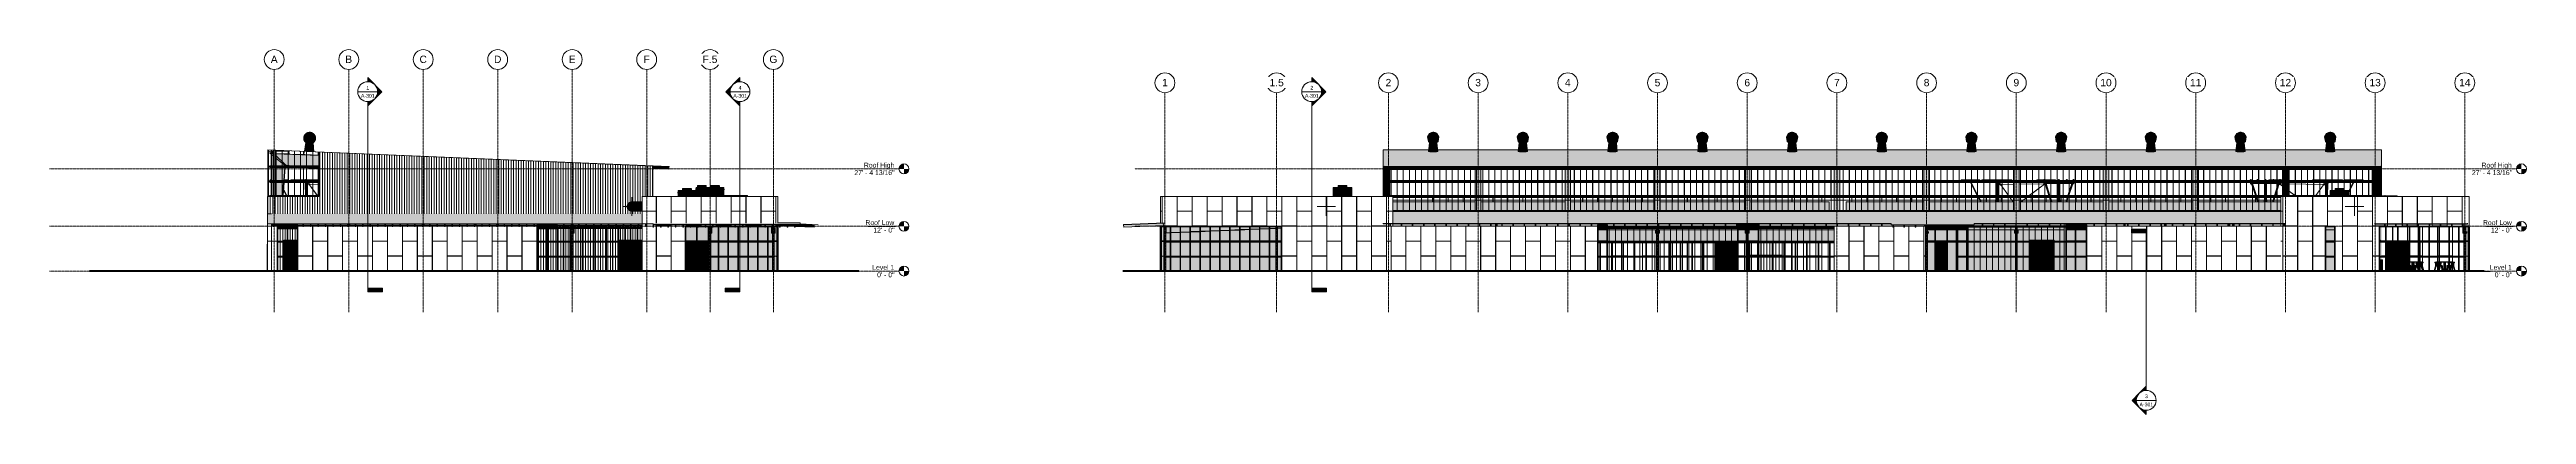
# Model space of a CAD drawing. Header units: inches. Extents: x 20426 to 81837, y -461 to 713.
# Drawn here: x 20426 to 28406, y -461 to 713 of the extents above; entities that cross this region are included whole.
import ezdxf

# ---------------------------------------------------------------- set-up
doc = ezdxf.new("R2010")
doc.units = ezdxf.units.IN
doc.header["$MEASUREMENT"] = 0
for name, pattern in [('Dash 1_16_', [0.125, 0.0625, -0.0625]), ('Grid Line 1_2_', [0.875, 0.5, -0.125, 0.125, -0.125]), ('Hidden 1_8_', [0.1875, 0.125, -0.0625])]:
    doc.linetypes.add(name, pattern=pattern)
for name, color, linetype, lineweight in [('A-DETL', 90, 'Continuous', 9), ('A-DOOR', 31, 'Continuous', 13), ('A-DOOR-FRAM', 31, 'Continuous', 9), ('A-DOOR-GLAZ', 31, 'Continuous', 9), ('A-FLOR-LEVL', 51, 'Continuous', 9), ('A-GENM', 13, 'Continuous', 9), ('A-GLAZ-CWMG', 51, 'Continuous', 9), ('A-ROOF', 132, 'Continuous', 13), ('A-WALL', 113, 'Continuous', 13), ('A-WALL-PATT', 111, 'Continuous', 13), ('C-TOPO', 7, 'Continuous', 9), ('G-ANNO-SYMB', 111, 'Continuous', 9), ('G-IMPT', 8, 'Continuous', 9), ('I-FURN', 30, 'Continuous', 9), ('I-WALL', 2, 'Continuous', 13), ('L-SITE-WALL', 31, 'Continuous', 13), ('M-EQPM', 50, 'Continuous', 9), ('M-HVAC-DUCT', 70, 'Continuous', 9), ('M-HVAC-DUCT-ANNO', 70, 'Continuous', 9), ('M-HVAC-DUCT-CNTR', 70, 'Continuous', 9), ('Q-CASE', 31, 'Continuous', 9), ('Q-SPCQ', 91, 'Continuous', 9), ('S-BEAM', 12, 'Continuous', 9), ('S-COLS', 52, 'Continuous', 9), ('S-GRID', 1, 'Continuous', 9), ('S-GRID-IDEN', 1, 'Continuous', 9)]:
    doc.layers.add(name, color=color, linetype=linetype, lineweight=lineweight)
doc.styles.add('Arial', font='arial.ttf', dxfattribs={"height": 15.736527})
doc.styles.add('Arial_1', font='arial.ttf', dxfattribs={"height": 23.60479})
doc.styles.add('Arial_2', font='arial.ttf', dxfattribs={"height": 11.802395})
pattern_1 = [(90, (21255.55, 0.33), (96.333, -6e-15), [96, -0.333]), (90, (21207.72, 0.33), (96.333, -6e-15), [96, -0.333]), (0, (21159.55, 48.33), (0, -96.33), [47.833, -48.5]), (0, (21159.55, 48.67), (0, -96.33), [47.833, -48.5]), (0, (21207.55, 0), (0, -96.333), [48, -48.333]), (0, (21207.72, 0.33), (0, -96.333), [47.833, -48.5]), (90, (21255.89, 48.67), (96.333, -6e-15), [47.667, -48.666]), (90, (21207.39, 48.67), (96.33, -6e-15), [47.667, -48.666]), (90, (21255.89, 0), (96.333, -6e-15), [48.333, -48]), (90, (21207.39, 0), (96.333, -6e-15), [48.333, -48])]
pattern_2 = [(90, (22862.49, 0.33), (96.333, -6e-15), [96, -0.333]), (90, (22814.66, 0.33), (96.333, -6e-15), [96, -0.333]), (0, (22766.49, 48.33), (0, -96.333), [47.833, -48.5]), (0, (22766.49, 48.67), (0, -96.333), [47.833, -48.5]), (0, (22814.49, 0), (0, -96.333), [48, -48.333]), (0, (22814.66, 0.33), (0, -96.333), [47.833, -48.5]), (90, (22862.82, 48.67), (96.333, -6e-15), [47.667, -48.666]), (90, (22814.32, 48.67), (96.333, -6e-15), [47.667, -48.666]), (90, (22862.82, 0), (96.333, -6e-15), [48.333, -48]), (90, (22814.32, 0), (96.333, -6e-15), [48.333, -48])]
pattern_3 = [(90, (21292.05, 0.33), (96.333, -6e-15), [96, -0.333]), (90, (21244.22, 0.33), (96.333, -6e-15), [96, -0.333]), (0, (21196.05, 48.33), (0, -96.333), [47.833, -48.5]), (0, (21196.05, 48.67), (0, -96.333), [47.833, -48.5]), (0, (21244.05, 0), (0, -96.333), [48, -48.333]), (0, (21244.22, 0.33), (0, -96.333), [47.833, -48.5]), (90, (21292.39, 48.67), (96.333, -6e-15), [47.667, -48.666]), (90, (21243.89, 48.67), (96.333, -6e-15), [47.667, -48.666]), (90, (21292.39, 0), (96.333, -6e-15), [48.333, -48]), (90, (21243.89, 0), (96.333, -6e-15), [48.333, -48])]
pattern_4 = [(90, (22305.219, 0), (-8, 5e-16), [])]
pattern_5 = [(90, (21293.719, 0), (-19.685, 1e-15), [])]
pattern_6 = [(90, (22063.053, 0), (-19.685, 1e-15), [])]
pattern_7 = [(90, (26175.714, 0), (-19.685, 1e-15), [])]
pattern_8 = [(90, (27937.365, 0), (-19.685, 1e-15), [])]
pattern_9 = [(90, (27937.115, 0), (-19.685, 1e-15), [])]
pattern_10 = [(90, (26922.214, 0), (-19.685, 1e-15), [])]
pattern_11 = [(90, (26039.71, 0.33), (96.333, -6e-15), [96, -0.333]), (90, (25991.88, 0.33), (96.333, -6e-15), [96, -0.333]), (0, (25943.71, 48.33), (0, -96.333), [47.833, -48.5]), (0, (25943.71, 48.67), (0, -96.333), [47.833, -48.5]), (0, (25991.71, 0), (0, -96.333), [48, -48.333]), (0, (25991.88, 0.33), (0, -96.333), [47.833, -48.5]), (90, (26040.05, 48.67), (96.333, -6e-15), [47.667, -48.666]), (90, (25991.55, 48.67), (96.333, -6e-15), [47.667, -48.666]), (90, (26040.05, 0), (96.333, -6e-15), [48.333, -48]), (90, (25991.55, 0), (96.333, -6e-15), [48.333, -48])]
pattern_12 = [(90, (27822.05, 0.33), (96.333, -6e-15), [96, -0.333]), (90, (27774.21, 0.33), (96.333, -6e-15), [96, -0.333]), (0, (27726.05, 48.33), (0, -96.333), [47.833, -48.5]), (0, (27726.05, 48.67), (0, -96.333), [47.833, -48.5]), (0, (27774.05, 0), (0, -96.333), [48, -48.333]), (0, (27774.21, 0.33), (0, -96.333), [47.833, -48.5]), (90, (27822.38, 48.67), (96.333, -6e-15), [47.667, -48.666]), (90, (27773.88, 48.67), (96.333, -6e-15), [47.667, -48.666]), (90, (27822.38, 0), (96.333, -6e-15), [48.333, -48]), (90, (27773.88, 0), (96.333, -6e-15), [48.333, -48])]
pattern_13 = [(90, (27717.28, 0.33), (96.333, -6e-15), [96, -0.333]), (90, (27669.44, 0.33), (96.333, -6e-15), [96, -0.333]), (0, (27621.28, 48.33), (0, -96.333), [47.833, -48.5]), (0, (27621.28, 48.67), (0, -96.333), [47.833, -48.5]), (0, (27669.28, 0), (0, -96.333), [48, -48.333]), (0, (27669.44, 0.33), (0, -96.333), [47.833, -48.5]), (90, (27717.61, 48.67), (96.333, -6e-15), [47.667, -48.666]), (90, (27669.11, 48.67), (96.333, -6e-15), [47.667, -48.666]), (90, (27717.61, 0), (96.333, -6e-15), [48.333, -48]), (90, (27669.11, 0), (96.333, -6e-15), [48.333, -48])]
pattern_14 = [(90, (25864.714, 0), (-19.685, 1e-15), [])]

msp = doc.modelspace()

# ---------------------------------------------------------------- texts
at = {"layer": 'G-ANNO-SYMB', "char_height": 11.8, "attachment_point": 2, "line_spacing_factor": 0.938532, "style": 'Arial_2'}
for s, insert, width in [('A-301', (21451.5, 569.9), 52.416), ('1', (21451.5, 596), 10.944), ('A-301', (22651, 569.9), 52.416), ('4', (22651, 596), 10.944), ('A-301', (24492.9, 569.9), 52.416), ('2', (24492.9, 596), 10.944), ('3', (27181.8, -397.1), 10.944), ('A-301', (27181.8, -423.3), 52.416)]:
    msp.add_mtext(s, dxfattribs=dict(at, insert=insert, width=width))

# ---------------------------------------------------------------- blocks, each defined once
blk = doc.blocks.new('Family7 - Family7-706776-Elevation - West')
at = {"layer": 'S-BEAM'}
for points in [[(21140, 378), (21140, 379.2), (21135.8, 379.4), (21137.4, 378.1)], [(21140, 376), (21140, 378), (21137.4, 378.1)]]:
    blk.add_hatch(color=256, dxfattribs=at).paths.add_polyline_path(points, flags=0)
h = blk.add_hatch(color=256, dxfattribs=at)
h.paths.add_polyline_path([(21293.7, 371.6), (21293.7, 372.8), (21154, 378.7), (21154, 377.4), (21291, 371.7)], flags=0)
h.paths.add_polyline_path([(21146.1, 377.7), (21146.1, 379), (21140, 379.2), (21140, 378)], flags=0)
h = blk.add_hatch(color=256, dxfattribs=at)
h.paths.add_polyline_path([(21293.7, 329.7), (21293.7, 333), (21262.1, 333), (21291, 330)], flags=0)
h.paths.add_polyline_path([(21252.2, 339), (21293.7, 339), (21293.7, 371.6), (21154, 377.4), (21154, 364.5), (21182, 341.5), (21184.4, 341.2), (21184.7, 344.4), (21185.8, 343.3), (21185.7, 341.1), (21205.6, 339), (21213.5, 339)], flags=0)
h.paths.add_polyline_path([(21146.1, 371), (21146.1, 377.7), (21141.3, 377.9), (21141.3, 374.9)], flags=0)
h = blk.add_hatch(color=256, dxfattribs=at)
h.paths.add_polyline_path([(21293.7, 328.4), (21293.7, 329.7), (21262.1, 333), (21250.2, 333), (21291, 328.7)], flags=0)
h.paths.add_polyline_path([(21205.6, 339), (21182, 341.5), (21183.8, 340), (21193.9, 339)], flags=0)
for p, q in [((21140, 379.2), (21135.8, 379.4)), ((21135.8, 379.4), (21137.4, 378.1)), ((21137.4, 378.1), (21140, 376)), ((21137.4, 378.1), (21140, 378)), ((21146.1, 379), (21140, 379.2)), ((21140, 378), (21146.1, 377.7)), ((21141.3, 374.9), (21146.1, 371)), ((21197.7, 376.8), (21154, 378.7)), ((21154, 377.4), (21293.7, 371.6)), ((21154, 364.5), (21182, 341.5)), ((21182, 341.5), (21183.8, 340)), ((21205.6, 339), (21182, 341.5)), ((21183.8, 340), (21193.6, 339)), ((21245.6, 374.8), (21200, 376.7)), ((21293.7, 372.8), (21248, 374.7)), ((21250.2, 333), (21293.7, 328.4)), ((21293.7, 329.7), (21262.1, 333))]:
    blk.add_line(p, q, dxfattribs=at)
blk = doc.blocks.new('W-Wide Flange-Column - W10X33-658005-Elevation - West')
at = {"layer": 'S-COLS', "linetype": 'Hidden 1_8_'}
for p, q in [((21149.9, 339), (21149.9, 388.7)), ((21149.9, 291), (21149.9, 333)), ((21150.2, 388.7), (21150.2, 339)), ((21150.2, 333), (21150.2, 291)), ((21149.9, 243), (21149.9, 285)), ((21150.2, 285), (21150.2, 243))]:
    blk.add_line(p, q, dxfattribs=at)
blk = doc.blocks.new('HSS-Hollow Structural Section-Column - HSS6X6X1_4-619874-Elevation - West')
at = {"layer": 'S-COLS', "linetype": 'Hidden 1_8_'}
blk.add_line((21152.8, 144), (21152.8, 151.9), dxfattribs=at)
blk = doc.blocks.new('W-Wide Flange - W21X166-668812-Elevation - West')
at = {"layer": 'S-BEAM'}
h = blk.add_hatch(color=256, dxfattribs=at)
h.paths.add_polyline_path([(21863.9, 144.6), (21866.4, 144.6), (21866.4, 146.8), (21863.9, 146.8)], flags=0)
h.paths.add_polyline_path([(21873.1, 144.6), (21876.3, 144.6), (21876.3, 146.8), (21873.1, 146.8)], flags=0)
h = blk.add_hatch(color=256, dxfattribs=at)
h.paths.add_polyline_path([(21874, 144), (21876.3, 144), (21876.3, 144.6), (21873.1, 144.6), (21873.1, 144)], flags=0)
h.paths.add_polyline_path([(21866.1, 144), (21866.4, 144), (21866.4, 144.6), (21863.9, 144.6), (21863.9, 144)], flags=0)
for p, q in [((21863.9, 144.6), (21863.9, 146.8)), ((21866.4, 144.6), (21863.9, 144.6)), ((21863.9, 144.6), (21863.9, 144)), ((21876.3, 144.6), (21873.1, 144.6)), ((21876.3, 144.6), (21876.3, 146.8)), ((21876.3, 144), (21876.3, 144.6))]:
    blk.add_line(p, q, dxfattribs=at)
blk = doc.blocks.new('W-Wide Flange - W21X166-V1-Elevation - West')
at = {"layer": 'S-BEAM'}
h = blk.add_hatch(color=256, dxfattribs=at)
h.paths.add_polyline_path([(21145.7, 144.6), (21146.4, 144.6), (21146.4, 151.9), (21143.9, 151.9), (21143.9, 144.6)], flags=0)
h.paths.add_polyline_path([(21153.1, 144.6), (21156.3, 144.6), (21156.3, 151.9), (21153.1, 151.9), (21153.1, 146.8)], flags=0)
h = blk.add_hatch(color=256, dxfattribs=at)
h.paths.add_polyline_path([(21155.4, 144), (21156.3, 144), (21156.3, 144.6), (21153.1, 144.6), (21153.1, 144), (21154, 144)], flags=0)
h.paths.add_polyline_path([(21143.9, 144), (21146.4, 144), (21146.4, 144.6), (21143.9, 144.6)], flags=0)
for p, q in [((21143.9, 144.6), (21143.9, 151.9)), ((21146.4, 144.6), (21143.9, 144.6)), ((21143.9, 144.6), (21143.9, 144)), ((21156.3, 144.6), (21153.1, 144.6)), ((21156.3, 144.6), (21156.3, 151.9)), ((21156.3, 144), (21156.3, 144.6))]:
    blk.add_line(p, q, dxfattribs=at)
blk = doc.blocks.new('HSS-Hollow Structural Section-Column - HSS6X6X1_4-556726-Elevation - West')
at = {"layer": 'S-COLS', "linetype": 'Hidden 1_8_'}
for p, q in [((22107.3, 143.8), (22107.3, 141.1)), ((22107.3, 141.1), (22107.3, 140)), ((22107.3, 141.1), (22107.3, 141.1)), ((22107.3, 140), (22107.3, 138.3)), ((22107.3, 138.3), (22107.3, 137.8)), ((22107.3, 137.8), (22107.3, 137.6)), ((22107.3, 137.6), (22107.3, 137.5)), ((22107.3, 137.5), (22107.3, 96.1)), ((22107.3, 93), (22107.3, 48.1)), ((22112.8, 141.1), (22112.8, 151.9)), ((22112.8, 140), (22112.8, 141.1)), ((22112.8, 141.1), (22112.8, 141.1)), ((22112.8, 138.3), (22112.8, 140)), ((22112.8, 137.8), (22112.8, 138.3)), ((22112.8, 137.6), (22112.8, 137.8)), ((22112.8, 137.5), (22112.8, 137.6)), ((22112.8, 96.1), (22112.8, 137.5)), ((22112.8, 48.1), (22112.8, 93)), ((22107.3, 45), (22107.3, 2.2)), ((22107.3, 2.2), (22107.3, 2)), ((22107.3, 2.2), (22107.3, 2.2)), ((22107.3, 2), (22107.3, 1.5)), ((22107.3, 1.5), (22107.3, 0.1)), ((22107.3, 0.1), (22107.3, 0)), ((22112.8, 2.2), (22112.8, 45)), ((22112.8, 2), (22112.8, 2.2)), ((22112.8, 2.2), (22112.8, 2.2)), ((22112.8, 1.5), (22112.8, 2)), ((22112.8, 0.1), (22112.8, 1.5)), ((22112.8, 0), (22112.8, 0.1))]:
    blk.add_line(p, q, dxfattribs=at)
blk = doc.blocks.new('W-Wide Flange - W21X166-V2-Elevation - West')
at = {"layer": 'S-BEAM'}
h = blk.add_hatch(color=256, dxfattribs=at)
h.paths.add_polyline_path([(22104.4, 144.6), (22106.4, 144.6), (22106.4, 146.8), (22103.9, 146.8), (22103.9, 144.6)], flags=0)
h.paths.add_polyline_path([(22114, 144.6), (22116.3, 144.6), (22116.3, 146.8), (22113.1, 146.8), (22113.1, 144.6)], flags=0)
h = blk.add_hatch(color=256, dxfattribs=at)
h.paths.add_polyline_path([(22103.9, 143.3), (22107.1, 143.3), (22107.1, 143.8), (22106.6, 143.8), (22106.4, 143.9), (22106.4, 144.1), (22106.4, 144.6), (22103.9, 144.6)], flags=0)
h.paths.add_polyline_path([(22113.1, 143.3), (22116.3, 143.3), (22116.3, 144.6), (22113.1, 144.6), (22113.1, 143.7)], flags=0)
for points in [[(22103.9, 141.1), (22107.1, 141.1), (22107.1, 143.3), (22103.9, 143.3)], [(22104.4, 141.1), (22107.1, 141.1), (22107.1, 141.1), (22103.9, 141.1), (22103.9, 141.1)], [(22103.9, 123.5), (22107.1, 123.5), (22107.1, 137.5), (22103.9, 137.5), (22103.9, 132.7)], [(22116.3, 141.1), (22116.3, 143.3), (22113.1, 143.3), (22113.1, 141.1), (22114, 141.1)], [(22114, 141.1), (22116.3, 141.1), (22116.3, 141.1), (22113.1, 141.1), (22113.1, 141.1)], [(22116.3, 123.5), (22116.3, 137.5), (22113.1, 137.5), (22113.1, 123.5), (22114, 123.5)]]:
    blk.add_hatch(color=256, dxfattribs=at).paths.add_polyline_path(points, flags=0)
h = blk.add_hatch(color=256, dxfattribs=at)
h.paths.add_polyline_path([(22103.9, 137.6), (22107.1, 137.6), (22107.1, 137.8), (22103.9, 137.8)], flags=0)
h.paths.add_polyline_path([(22107.1, 138.3), (22107.1, 141.1), (22103.9, 141.1), (22103.9, 138.3), (22104.4, 138.3)], flags=0)
h = blk.add_hatch(color=256, dxfattribs=at)
h.paths.add_polyline_path([(22103.9, 137.5), (22107.1, 137.5), (22107.1, 137.6), (22103.9, 137.6)], flags=0)
h.paths.add_polyline_path([(22104.4, 137.8), (22107.1, 137.8), (22107.1, 138.3), (22103.9, 138.3), (22103.9, 137.8)], flags=0)
h = blk.add_hatch(color=256, dxfattribs=at)
h.paths.add_polyline_path([(22103.9, 122.1), (22107.1, 122.1), (22107.1, 123.5), (22103.9, 123.5)], flags=0)
h.paths.add_polyline_path([(22114, 122.1), (22116.3, 122.1), (22116.3, 123.5), (22113.1, 123.5), (22113.1, 122.1)], flags=0)
h = blk.add_hatch(color=256, dxfattribs=at)
h.paths.add_polyline_path([(22114, 137.6), (22116.3, 137.6), (22116.3, 137.8), (22113.1, 137.8), (22113.1, 137.6)], flags=0)
h.paths.add_polyline_path([(22114, 138.3), (22116.3, 138.3), (22116.3, 141.1), (22113.1, 141.1), (22113.1, 138.3)], flags=0)
h = blk.add_hatch(color=256, dxfattribs=at)
h.paths.add_polyline_path([(22114, 137.5), (22116.3, 137.5), (22116.3, 137.6), (22113.1, 137.6), (22113.1, 137.5)], flags=0)
h.paths.add_polyline_path([(22116.3, 137.8), (22116.3, 138.3), (22113.1, 138.3), (22113.1, 137.8), (22114, 137.8)], flags=0)
for p, q in [((22103.9, 144.6), (22103.9, 146.8)), ((22106.4, 144.6), (22103.9, 144.6)), ((22103.9, 144.6), (22103.9, 143.3)), ((22103.9, 143.3), (22107.1, 143.3)), ((22103.9, 143.3), (22103.9, 141.1)), ((22103.9, 141.1), (22103.9, 140)), ((22103.9, 141.1), (22103.9, 141.1)), ((22103.9, 140), (22103.9, 138.3)), ((22103.9, 138.3), (22103.9, 137.8)), ((22103.9, 137.8), (22103.9, 137.6)), ((22103.9, 137.6), (22103.9, 137.5)), ((22103.9, 137.5), (22103.9, 123.5)), ((22103.9, 123.5), (22103.9, 122.1)), ((22107.1, 123.5), (22103.9, 123.5)), ((22103.9, 122.1), (22107.1, 122.1)), ((22116.3, 144.6), (22113.1, 144.6)), ((22113.1, 143.3), (22116.3, 143.3)), ((22116.3, 123.5), (22113.1, 123.5)), ((22113.1, 122.1), (22116.3, 122.1)), ((22116.3, 144.6), (22116.3, 146.8)), ((22116.3, 143.3), (22116.3, 144.6)), ((22116.3, 141.1), (22116.3, 143.3)), ((22116.3, 140), (22116.3, 141.1)), ((22116.3, 141.1), (22116.3, 141.1)), ((22116.3, 138.3), (22116.3, 140)), ((22116.3, 137.8), (22116.3, 138.3)), ((22116.3, 137.6), (22116.3, 137.8)), ((22116.3, 137.5), (22116.3, 137.6)), ((22116.3, 123.5), (22116.3, 137.5)), ((22116.3, 122.1), (22116.3, 123.5))]:
    blk.add_line(p, q, dxfattribs=at)
blk = doc.blocks.new('Girt_C - 8_D-707912-Elevation - West')
at = {"layer": 'S-BEAM'}
h = blk.add_hatch(color=256, dxfattribs=at)
h.paths.add_polyline_path([(22761.6, 45), (22761.7, 45.1), (22761.2, 45.6), (22761.2, 47.9), (22761.1, 47.9), (22761.1, 45.5)], flags=0)
h.paths.add_polyline_path([(22768.5, 45), (22769.1, 45.5), (22769.1, 47.9), (22768.9, 47.9), (22768.9, 45.6), (22768.4, 45.1)], flags=0)
h.paths.add_polyline_path([(22768.9, 47.9), (22768.9, 48.1), (22761.2, 48.1), (22761.2, 47.9), (22762.8, 47.9)], flags=0)
for p, q in [((22761.1, 45.5), (22761.6, 45)), ((22768.9, 48.1), (22761.2, 48.1)), ((22761.2, 45.6), (22761.2, 47.9)), ((22761.2, 47.9), (22768.9, 47.9)), ((22761.7, 45.1), (22761.2, 45.6)), ((22761.6, 45), (22761.7, 45.1)), ((22768.9, 45.6), (22768.4, 45.1)), ((22768.4, 45.1), (22768.5, 45)), ((22768.5, 45), (22769.1, 45.5)), ((22768.9, 47.9), (22768.9, 45.6))]:
    blk.add_line(p, q, dxfattribs=at)
for centre, radius, start, end in [((22761.2, 47.9), 0.188, 90, 180), ((22761.2, 47.9), 0.0782, 90, 177.87728), ((22768.9, 47.9), 0.188, 0, 90), ((22768.9, 47.9), 0.0782, 3.04236, 90)]:
    blk.add_arc(centre, radius, start, end, dxfattribs=at)
blk = doc.blocks.new('Girt_C - 8_D-707915-Elevation - West')
at = {"layer": 'S-BEAM'}
h = blk.add_hatch(color=256, dxfattribs=at)
h.paths.add_polyline_path([(21161.6, 47.9), (21191.6, 47.9), (21191.6, 48.1), (21161.6, 48), (21161.6, 48)], flags=0)
h.paths.add_polyline_path([(21224.1, 47.9), (21224.1, 48.1), (21193.6, 48), (21193.6, 47.9)], flags=0)
h.paths.add_polyline_path([(22759.9, 47.9), (22759.9, 48.1), (22741.2, 48), (22741.2, 47.9), (22753.2, 47.9)], flags=0)
h.paths.add_polyline_path([(21998.6, 47.9), (22028.6, 47.9), (22028.6, 48.1), (21998.6, 48), (21998.6, 47.9)], flags=0)
h.paths.add_polyline_path([(22030.6, 47.9), (22061.1, 47.9), (22061.1, 48.1), (22030.6, 48), (22030.6, 47.9)], flags=0)
h.paths.add_polyline_path([(22550.1, 47.9), (22580, 47.9), (22580, 48.1), (22550.1, 48), (22550.1, 47.9)], flags=0)
h.paths.add_polyline_path([(22582, 47.9), (22611.8, 47.9), (22611.8, 48.1), (22582, 48), (22582, 47.9)], flags=0)
h.paths.add_polyline_path([(22613.8, 47.9), (22643.7, 47.9), (22643.7, 48.1), (22613.8, 48), (22613.8, 47.9)], flags=0)
h.paths.add_polyline_path([(22709.4, 47.9), (22739.2, 47.9), (22739.2, 48.1), (22709.4, 48), (22709.4, 47.9)], flags=0)
h.paths.add_polyline_path([(22707.4, 47.9), (22707.4, 48.1), (22677.5, 48), (22677.5, 47.9)], flags=0)
h.paths.add_polyline_path([(22675.5, 47.9), (22675.5, 48.1), (22645.7, 48), (22645.7, 47.9)], flags=0)
h = blk.add_hatch(color=256, dxfattribs=at)
h.paths.add_polyline_path([(21161.6, 45.5), (21191.6, 45.5), (21191.6, 47.9), (21161.6, 47.9)], flags=0)
h.paths.add_polyline_path([(22759.9, 45.5), (22759.9, 47.9), (22741.2, 47.9), (22741.2, 45.5), (22753.2, 45.5)], flags=0)
h.paths.add_polyline_path([(21193.6, 45.5), (21224.1, 45.5), (21224.1, 47.9), (21193.6, 47.9)], flags=0)
h.paths.add_polyline_path([(22739.2, 45.5), (22739.2, 47.9), (22709.4, 47.9), (22709.4, 45.5), (22724.1, 45.5)], flags=0)
h.paths.add_polyline_path([(21998.6, 45.5), (22028.6, 45.5), (22028.6, 47.9), (21998.6, 47.9)], flags=0)
h.paths.add_polyline_path([(22030.6, 45.5), (22061.1, 45.5), (22061.1, 47.9), (22030.6, 47.9)], flags=0)
h.paths.add_polyline_path([(22550.1, 45.5), (22580, 45.5), (22580, 47.9), (22550.1, 47.9)], flags=0)
h.paths.add_polyline_path([(22707.4, 45.5), (22707.4, 47.9), (22677.5, 47.9), (22677.5, 45.5)], flags=0)
h.paths.add_polyline_path([(22675.5, 45.5), (22675.5, 47.9), (22645.7, 47.9), (22645.7, 45.5)], flags=0)
h.paths.add_polyline_path([(22582, 45.5), (22611.8, 45.5), (22611.8, 47.9), (22582, 47.9)], flags=0)
h.paths.add_polyline_path([(22643.7, 45.5), (22643.7, 47.9), (22613.8, 47.9), (22613.8, 45.5)], flags=0)
h = blk.add_hatch(color=256, dxfattribs=at)
h.paths.add_polyline_path([(21161.6, 45), (21191.6, 45), (21191.6, 45.5), (21161.6, 45.5)], flags=0)
h.paths.add_polyline_path([(22759.9, 45), (22759.9, 45.5), (22741.2, 45.5), (22741.2, 45), (22753.2, 45)], flags=0)
h.paths.add_polyline_path([(21193.6, 45), (21224.1, 45), (21224.1, 45.5), (21193.6, 45.5)], flags=0)
h.paths.add_polyline_path([(22739.2, 45), (22739.2, 45.5), (22709.4, 45.5), (22709.4, 45), (22724.1, 45)], flags=0)
h.paths.add_polyline_path([(21998.6, 45), (22028.6, 45), (22028.6, 45.5), (21998.6, 45.5)], flags=0)
h.paths.add_polyline_path([(22030.6, 45), (22061.1, 45), (22061.1, 45.5), (22030.6, 45.5)], flags=0)
h.paths.add_polyline_path([(22550.1, 45), (22580, 45), (22580, 45.5), (22550.1, 45.5)], flags=0)
h.paths.add_polyline_path([(22707.4, 45), (22707.4, 45.5), (22677.5, 45.5), (22677.5, 45)], flags=0)
h.paths.add_polyline_path([(22675.5, 45), (22675.5, 45.5), (22645.7, 45.5), (22645.7, 45)], flags=0)
h.paths.add_polyline_path([(22582, 45), (22611.8, 45), (22611.8, 45.5), (22582, 45.5)], flags=0)
h.paths.add_polyline_path([(22643.7, 45), (22643.7, 45.5), (22613.8, 45.5), (22613.8, 45)], flags=0)
for points in [[(22063.1, 47.9), (22335.6, 47.9), (22335.6, 48.1), (22063.1, 48), (22063.1, 47.9)], [(22335.6, 45.5), (22335.6, 47.9), (22063.1, 47.9), (22063.1, 45.5), (22259.3, 45.5)], [(22335.6, 45), (22335.6, 45.5), (22063.1, 45.5), (22063.1, 45), (22259.3, 45)]]:
    blk.add_hatch(color=256, dxfattribs=at).paths.add_polyline_path(points, flags=0)
for p, q in [((21191.6, 48.1), (21161.6, 48.1)), ((21161.6, 45.5), (21191.6, 45.5)), ((21161.6, 45), (21191.6, 45)), ((21224.1, 48.1), (21193.6, 48.1)), ((21193.6, 45.5), (21224.1, 45.5)), ((21193.6, 45), (21224.1, 45)), ((22028.6, 48.1), (21998.6, 48.1)), ((21998.6, 45.5), (22028.6, 45.5)), ((21998.6, 45), (22028.6, 45)), ((22061.1, 48.1), (22030.6, 48.1)), ((22030.6, 45.5), (22061.1, 45.5)), ((22030.6, 45), (22061.1, 45)), ((22335.6, 48.1), (22063.1, 48.1)), ((22063.1, 45.5), (22335.6, 45.5)), ((22063.1, 45), (22335.6, 45)), ((22580, 48.1), (22550.1, 48.1)), ((22550.1, 45.5), (22580, 45.5)), ((22550.1, 45), (22580, 45)), ((22611.8, 48.1), (22582, 48.1)), ((22582, 45.5), (22611.8, 45.5)), ((22582, 45), (22611.8, 45)), ((22643.7, 48.1), (22613.8, 48.1)), ((22613.8, 45.5), (22643.7, 45.5)), ((22613.8, 45), (22643.7, 45)), ((22675.5, 48.1), (22645.7, 48.1)), ((22645.7, 45.5), (22675.5, 45.5)), ((22645.7, 45), (22675.5, 45)), ((22707.4, 48.1), (22677.5, 48.1)), ((22677.5, 45.5), (22707.4, 45.5)), ((22677.5, 45), (22707.4, 45)), ((22739.2, 48.1), (22709.4, 48.1)), ((22709.4, 45.5), (22739.2, 45.5)), ((22709.4, 45), (22739.2, 45)), ((22759.9, 48.1), (22741.2, 48.1)), ((22741.2, 45.5), (22759.9, 45.5)), ((22741.2, 45), (22759.9, 45)), ((22759.9, 48.1), (22759.9, 47.9)), ((22759.9, 47.9), (22759.9, 45.5)), ((22759.9, 45.5), (22759.9, 45))]:
    blk.add_line(p, q, dxfattribs=at)
blk = doc.blocks.new('Girt_C - 8_D-V3-Elevation - West')
at = {"layer": 'S-BEAM'}
h = blk.add_hatch(color=256, dxfattribs=at)
h.paths.add_polyline_path([(21161.6, 95.9), (21191.6, 95.9), (21191.6, 96.1), (21161.6, 96), (21161.6, 96)], flags=0)
h.paths.add_polyline_path([(22030.6, 95.9), (22061.1, 95.9), (22061.1, 96.1), (22030.6, 96), (22030.6, 95.9)], flags=0)
h.paths.add_polyline_path([(21193.6, 95.9), (21224.1, 95.9), (21224.1, 96.1), (21193.6, 96), (21193.6, 96)], flags=0)
h.paths.add_polyline_path([(22028.6, 95.9), (22028.6, 96.1), (21998.6, 96), (21998.6, 95.9), (22026.9, 95.9)], flags=0)
h = blk.add_hatch(color=256, dxfattribs=at)
h.paths.add_polyline_path([(22550.1, 93.5), (22580, 93.5), (22580, 95), (22550.1, 95)], flags=0)
h.paths.add_polyline_path([(21174.8, 93.5), (21191.6, 93.5), (21191.6, 95.9), (21161.6, 95.9), (21161.6, 93.5)], flags=0)
h.paths.add_polyline_path([(22759.9, 93.5), (22759.9, 95), (22741.2, 95), (22741.2, 93.5)], flags=0)
h.paths.add_polyline_path([(22724.1, 93.5), (22739.2, 93.5), (22739.2, 95), (22709.4, 95), (22709.4, 93.5)], flags=0)
h.paths.add_polyline_path([(21193.6, 93.5), (21224.1, 93.5), (21224.1, 95.9), (21193.6, 95.9), (21193.6, 95.2)], flags=0)
h.paths.add_polyline_path([(21998.6, 93.5), (22028.6, 93.5), (22028.6, 95.9), (21998.6, 95.9), (21998.6, 95.2)], flags=0)
h.paths.add_polyline_path([(22707.4, 93.5), (22707.4, 95), (22677.5, 95), (22677.5, 93.5)], flags=0)
h.paths.add_polyline_path([(22030.6, 93.5), (22061.1, 93.5), (22061.1, 95.9), (22030.6, 95.9), (22030.6, 95.2)], flags=0)
h.paths.add_polyline_path([(22675.5, 93.5), (22675.5, 95), (22645.7, 95), (22645.7, 93.5)], flags=0)
h.paths.add_polyline_path([(22643.7, 93.5), (22643.7, 95), (22613.8, 95), (22613.8, 93.5)], flags=0)
h.paths.add_polyline_path([(22611.8, 93.5), (22611.8, 95), (22582, 95), (22582, 93.5)], flags=0)
h = blk.add_hatch(color=256, dxfattribs=at)
h.paths.add_polyline_path([(22741.2, 93), (22759.9, 93), (22759.9, 93.5), (22741.2, 93.5)], flags=0)
h.paths.add_polyline_path([(21161.6, 93), (21191.6, 93), (21191.6, 93.5), (21161.6, 93.5)], flags=0)
h.paths.add_polyline_path([(22739.2, 93), (22739.2, 93.5), (22709.4, 93.5), (22709.4, 93), (22724.1, 93)], flags=0)
h.paths.add_polyline_path([(21193.6, 93), (21224.1, 93), (21224.1, 93.5), (21193.6, 93.5)], flags=0)
h.paths.add_polyline_path([(21998.6, 93), (22028.6, 93), (22028.6, 93.5), (21998.6, 93.5)], flags=0)
h.paths.add_polyline_path([(22707.4, 93), (22707.4, 93.5), (22677.5, 93.5), (22677.5, 93)], flags=0)
h.paths.add_polyline_path([(22030.6, 93), (22061.1, 93), (22061.1, 93.5), (22030.6, 93.5)], flags=0)
h.paths.add_polyline_path([(22675.5, 93), (22675.5, 93.5), (22645.7, 93.5), (22645.7, 93)], flags=0)
h.paths.add_polyline_path([(22550.1, 93), (22580, 93), (22580, 93.5), (22550.1, 93.5)], flags=0)
h.paths.add_polyline_path([(22643.7, 93), (22643.7, 93.5), (22613.8, 93.5), (22613.8, 93)], flags=0)
h.paths.add_polyline_path([(22582, 93), (22611.8, 93), (22611.8, 93.5), (22582, 93.5)], flags=0)
for points in [[(22063.1, 95.9), (22335.6, 95.9), (22335.6, 96.1), (22063.1, 96), (22063.1, 95.9)], [(22181.8, 93.5), (22335.6, 93.5), (22335.6, 95.9), (22063.1, 95.9), (22063.1, 93.5), (22143.1, 93.5)], [(22335.6, 93), (22335.6, 93.5), (22063.1, 93.5), (22063.1, 93), (22259.3, 93)]]:
    blk.add_hatch(color=256, dxfattribs=at).paths.add_polyline_path(points, flags=0)
for p, q in [((21191.6, 96.1), (21161.6, 96.1)), ((21161.6, 93.5), (21191.6, 93.5)), ((21161.6, 93), (21191.6, 93)), ((21224.1, 96.1), (21193.6, 96.1)), ((21193.6, 93.5), (21224.1, 93.5)), ((21193.6, 93), (21224.1, 93)), ((22028.6, 96.1), (21998.6, 96.1)), ((21998.6, 93.5), (22028.6, 93.5)), ((21998.6, 93), (22028.6, 93)), ((22061.1, 96.1), (22030.6, 96.1)), ((22030.6, 93.5), (22061.1, 93.5)), ((22030.6, 93), (22061.1, 93)), ((22335.6, 96.1), (22063.1, 96.1)), ((22063.1, 93.5), (22335.6, 93.5)), ((22063.1, 93), (22335.6, 93)), ((22550.1, 93.5), (22580, 93.5)), ((22550.1, 93), (22580, 93)), ((22582, 93.5), (22611.8, 93.5)), ((22582, 93), (22611.8, 93)), ((22613.8, 93.5), (22643.7, 93.5)), ((22613.8, 93), (22643.7, 93)), ((22645.7, 93.5), (22675.5, 93.5)), ((22645.7, 93), (22675.5, 93)), ((22677.5, 93.5), (22707.4, 93.5)), ((22677.5, 93), (22707.4, 93)), ((22709.4, 93.5), (22739.2, 93.5)), ((22709.4, 93), (22739.2, 93)), ((22741.2, 93.5), (22759.9, 93.5)), ((22741.2, 93), (22759.9, 93)), ((22759.9, 95), (22759.9, 93.5)), ((22759.9, 93.5), (22759.9, 93))]:
    blk.add_line(p, q, dxfattribs=at)
blk = doc.blocks.new('Girt_Z - 8_D-707859-Elevation - West')
at = {"layer": 'S-BEAM'}
blk.add_hatch(color=256, dxfattribs=at).paths.add_polyline_path([(21132.2, 240.1), (21132.2, 242.4), (21132.7, 242.9), (21132.6, 243), (21132.1, 242.5), (21132.1, 240.1)], flags=0)
for p, q in [((21132.6, 243), (21132.1, 242.5)), ((21132.1, 242.5), (21132.1, 240.1)), ((21132.2, 242.4), (21132.7, 242.9)), ((21132.2, 240.1), (21132.2, 242.4)), ((21136, 240.1), (21132.2, 240.1)), ((21132.7, 242.9), (21132.6, 243))]:
    blk.add_line(p, q, dxfattribs=at)
for radius, start, end in [(0.188, 180, 210), (0.0782, 183.04236, 270)]:
    blk.add_arc((21132.2, 240.1), radius, start, end, dxfattribs=at)
blk = doc.blocks.new('Girt_Z - 8_D-V4-Elevation - West')
at = {"layer": 'S-BEAM'}
h = blk.add_hatch(color=256, dxfattribs=at)
h.paths.add_polyline_path([(21136.1, 287.9), (21136, 288.1), (21132.2, 288.1), (21132.2, 287.9), (21136, 287.9)], flags=0)
h.paths.add_polyline_path([(21132.2, 288.1), (21132.2, 290.4), (21132.7, 290.9), (21132.6, 291), (21132.1, 290.5), (21132.1, 288.1)], flags=0)
for p, q in [((21132.6, 291), (21132.1, 290.5)), ((21132.1, 290.5), (21132.1, 288.1)), ((21132.2, 290.4), (21132.7, 290.9)), ((21132.2, 288.1), (21132.2, 290.4)), ((21136, 288.1), (21132.2, 288.1)), ((21132.2, 287.9), (21136, 287.9)), ((21132.7, 290.9), (21132.6, 291))]:
    blk.add_line(p, q, dxfattribs=at)
for radius, start in [(0.188, 180), (0.0782, 183.04236)]:
    blk.add_arc((21132.2, 288.1), radius, start, 270, dxfattribs=at)
blk = doc.blocks.new('Girt_Z - 8_D-707861-Elevation - West')
at = {"layer": 'S-BEAM'}
h = blk.add_hatch(color=256, dxfattribs=at)
h.paths.add_polyline_path([(21139.5, 381), (21140, 381.5), (21139.9, 381.6), (21139.4, 381.1)], flags=0)
h.paths.add_polyline_path([(21139.9, 383.9), (21140, 384), (21139.9, 384.1)], flags=0)
h.paths.add_polyline_path([(21132.2, 383.9), (21139.9, 383.9), (21139.9, 384.1), (21132.2, 384.1)], flags=0)
h.paths.add_polyline_path([(21132.1, 384), (21132.2, 384.1), (21132.2, 386.4), (21132.7, 386.9), (21132.6, 387), (21132.1, 386.5), (21132.1, 384.1)], flags=0)
h.paths.add_polyline_path([(21132.2, 383.9), (21132.2, 384.1), (21132.1, 384)], flags=0)
blk.add_hatch(color=256, dxfattribs=at).paths.add_polyline_path([(21140, 381.5), (21140.1, 381.5), (21140, 381.5)], flags=0)
for p, q in [((21132.6, 387), (21132.1, 386.5)), ((21132.1, 386.5), (21132.1, 384.1)), ((21132.2, 386.4), (21132.7, 386.9)), ((21132.2, 384.1), (21132.2, 386.4)), ((21139.9, 384.1), (21132.2, 384.1)), ((21132.2, 383.9), (21139.9, 383.9)), ((21132.7, 386.9), (21132.6, 387)), ((21139.9, 381.6), (21139.4, 381.1)), ((21139.4, 381.1), (21139.5, 381)), ((21139.5, 381), (21140, 381.5)), ((21139.9, 383.9), (21139.9, 381.6)), ((21140.1, 381.5), (21140.1, 383.9))]:
    blk.add_line(p, q, dxfattribs=at)
for centre, radius, start, end in [((21132.2, 384.1), 0.188, 180, 270), ((21132.2, 384.1), 0.0782, 183.04236, 270), ((21139.9, 383.9), 0.187, 45, 90), ((21139.9, 383.9), 0.0782, 2.12272, 90), ((21139.9, 383.9), 0.188, 0, 43.21114)]:
    blk.add_arc(centre, radius, start, end, dxfattribs=at)
blk = doc.blocks.new('Girt_Z - 8_D-559297-Elevation - West')
at = {"layer": 'S-BEAM'}
for points in [[(21140, 242.5), (21140, 243), (21136.1, 243), (21136.1, 242.5)], [(21140, 240.1), (21140, 242.5), (21136.1, 242.5), (21136.1, 240.1)], [(21140, 240), (21140, 240.1), (21136.1, 240.1), (21136.1, 240)], [(21213.5, 242.5), (21293.7, 242.5), (21293.7, 243), (21140, 243), (21140, 242.5), (21203.8, 242.5)], [(21293.7, 242.2), (21293.7, 242.5), (21140, 242.5), (21140, 242.2), (21291, 242.2)], [(21291, 240), (21293.7, 240), (21293.7, 240.1), (21140, 240), (21140, 240), (21286.1, 240)], [(21213.5, 240.1), (21293.7, 240.1), (21293.7, 240.1), (21140, 240.1), (21140, 240.1), (21203.8, 240.1)]]:
    blk.add_hatch(color=256, dxfattribs=at).paths.add_polyline_path(points, flags=0)
h = blk.add_hatch(color=256, dxfattribs=at)
h.paths.add_polyline_path([(21291, 241.5), (21293.7, 241.5), (21293.7, 242), (21140, 242), (21140, 241.5), (21286.1, 241.5)], flags=0)
h.paths.add_polyline_path([(21286.1, 242.2), (21293.7, 242.2), (21293.7, 242.2), (21140, 242.2), (21140, 242.2), (21281.3, 242.2)], flags=0)
h = blk.add_hatch(color=256, dxfattribs=at)
h.paths.add_polyline_path([(21213.5, 240.1), (21293.7, 240.1), (21293.7, 241.5), (21140, 241.5), (21140, 240.1), (21203.8, 240.1)], flags=0)
h.paths.add_polyline_path([(21140, 242), (21293.7, 242), (21293.7, 242.2), (21140, 242.2)], flags=0)
for p, q in [((21136.1, 242.5), (21136.1, 243)), ((21136.1, 243), (21140, 243)), ((21136.1, 240.1), (21136.1, 242.5)), ((21136.1, 242.5), (21140, 242.5)), ((21136.1, 240), (21136.1, 240.1)), ((21140, 243), (21293.7, 243)), ((21140, 242.5), (21293.7, 242.5))]:
    blk.add_line(p, q, dxfattribs=at)
blk = doc.blocks.new('Girt_Z - 8_D-V5-Elevation - West')
at = {"layer": 'S-BEAM'}
h = blk.add_hatch(color=256, dxfattribs=at)
h.paths.add_polyline_path([(21140, 338.5), (21140, 339), (21136.1, 339), (21136.1, 338.5)], flags=0)
h.paths.add_polyline_path([(22364.1, 338.7), (22364.1, 339), (22357.9, 339)], flags=0)
for points in [[(21140, 336.1), (21140, 338.5), (21136.1, 338.5), (21136.1, 336.1)], [(21140, 335.9), (21140, 336.1), (21136.1, 336.1), (21136.1, 335.9)], [(21136.1, 335.9), (21140, 335.9), (21140, 335.9), (21136.1, 335.9)], [(21136.1, 333.6), (21140, 333.6), (21140, 335.9), (21136.1, 335.9)], [(21140, 333.1), (21140, 333.6), (21136.1, 333.6), (21136.1, 333.1)], [(21140, 333), (21140, 333.1), (21136.1, 333.1), (21136.1, 333)], [(21174.8, 338.5), (21293.7, 338.5), (21293.7, 339), (21140, 339), (21140, 338.5), (21155.4, 338.5)], [(21174.8, 336.1), (21293.7, 336.1), (21293.7, 338.5), (21140, 338.5), (21140, 336.1), (21155.4, 336.1)], [(21155.4, 335.9), (21293.7, 336), (21293.7, 336.1), (21140, 336.1), (21140, 335.9), (21145.7, 335.9)], [(21213.5, 335.9), (21293.7, 335.9), (21293.7, 335.9), (21140, 335.9), (21140, 335.9), (21174.8, 335.9)], [(21213.5, 333.6), (21293.7, 333.6), (21293.7, 335.9), (21140, 335.9), (21140, 333.6), (21174.8, 333.6)], [(21174.8, 333.1), (21293.7, 333.1), (21293.7, 333.6), (21140, 333.6), (21140, 333.1), (21155.4, 333.1)], [(21174.8, 333), (21293.7, 333), (21293.7, 333.1), (21140, 333.1), (21140, 333), (21155.4, 333)]]:
    blk.add_hatch(color=256, dxfattribs=at).paths.add_polyline_path(points, flags=0)
for p, q in [((21136.1, 338.5), (21136.1, 339)), ((21136.1, 339), (21140, 339)), ((21136.1, 336.1), (21136.1, 338.5)), ((21136.1, 338.5), (21140, 338.5)), ((21136.1, 335.9), (21136.1, 336.1)), ((21136.1, 335.9), (21140, 335.9)), ((21136.1, 333.6), (21136.1, 335.9)), ((21136.1, 335.9), (21136.1, 335.9)), ((21136.1, 335.9), (21140, 335.9)), ((21136.1, 333.1), (21136.1, 333.6)), ((21136.1, 333.6), (21140, 333.6)), ((21136.1, 333), (21136.1, 333.1)), ((21136.1, 333.1), (21140, 333.1)), ((21136.1, 333), (21140, 333)), ((21140, 339), (21293.7, 339)), ((21140, 338.5), (21293.7, 338.5)), ((21140, 335.9), (21293.7, 335.9)), ((21140, 335.9), (21293.7, 335.9)), ((21140, 333.6), (21293.7, 333.6)), ((21140, 333.1), (21293.7, 333.1)), ((21140, 333), (21293.7, 333)), ((22357.9, 339), (22364.1, 339)), ((22364.1, 339), (22364.1, 338.7))]:
    blk.add_line(p, q, dxfattribs=at)
blk = doc.blocks.new('Girt_Z - 8_D-V6-Elevation - West')
at = {"layer": 'S-BEAM'}
for points in [[(21140, 290.5), (21140, 291), (21136.1, 291), (21136.1, 290.5)], [(21140, 288.1), (21140, 290.5), (21136.1, 290.5), (21136.1, 288.1)], [(21136.1, 287.9), (21140, 288), (21140, 288.1), (21136.1, 288.1), (21136.1, 288)], [(21140, 287.9), (21140, 287.9), (21136.1, 287.9), (21136.1, 287.9)], [(21136.1, 285.6), (21140, 285.6), (21140, 287.9), (21136.1, 287.9), (21136.1, 287.4)], [(21140, 285.1), (21140, 285.6), (21136.1, 285.6), (21136.1, 285.1)], [(21140, 285), (21140, 285.1), (21136.1, 285.1), (21136.1, 285)], [(21140, 290.5), (21293.7, 290.5), (21293.7, 291), (21140, 291)], [(21140, 288.1), (21293.7, 288.1), (21293.7, 290.5), (21140, 290.5)], [(21223.2, 287.9), (21293.7, 288), (21293.7, 288.1), (21140, 288.1), (21140, 287.9), (21218.3, 287.9)], [(21140, 287.9), (21293.7, 287.9), (21293.7, 287.9), (21140, 287.9)], [(21228, 285.6), (21293.7, 285.6), (21293.7, 287.9), (21140, 287.9), (21140, 285.6), (21223.2, 285.6)], [(21228, 285.1), (21293.7, 285.1), (21293.7, 285.6), (21140, 285.6), (21140, 285.1), (21223.2, 285.1)], [(21140, 285), (21293.7, 285), (21293.7, 285.1), (21140, 285.1)]]:
    blk.add_hatch(color=256, dxfattribs=at).paths.add_polyline_path(points, flags=0)
for p, q in [((21136.1, 290.5), (21136.1, 291)), ((21136.1, 291), (21140, 291)), ((21136.1, 288.1), (21136.1, 290.5)), ((21136.1, 290.5), (21140, 290.5)), ((21136.1, 287.9), (21136.1, 288.1)), ((21136.1, 287.9), (21140, 287.9)), ((21136.1, 285.6), (21136.1, 287.9)), ((21136.1, 287.9), (21136.1, 287.9)), ((21136.1, 287.9), (21140, 287.9)), ((21136.1, 285.1), (21136.1, 285.6)), ((21136.1, 285.6), (21140, 285.6)), ((21136.1, 285), (21136.1, 285.1)), ((21136.1, 285.1), (21140, 285.1)), ((21136.1, 285), (21140, 285)), ((21140, 291), (21293.7, 291)), ((21140, 290.5), (21293.7, 290.5)), ((21140, 287.9), (21293.7, 287.9)), ((21140, 287.9), (21293.7, 287.9)), ((21140, 285.6), (21293.7, 285.6)), ((21140, 285.1), (21293.7, 285.1)), ((21140, 285), (21293.7, 285))]:
    blk.add_line(p, q, dxfattribs=at)
blk = doc.blocks.new('HSS-Hollow Structural Section-Column - HSS6X6X1_4-556719-Elevation - West')
at = {"layer": 'S-COLS'}
h = blk.add_hatch(color=256, dxfattribs=at)
h.paths.add_polyline_path([(22755.5, 2), (22755.5, 45), (22755.1, 45), (22755.1, 2), (22755.5, 2)], flags=0)
h.paths.add_polyline_path([(22755.1, 48.1), (22755.5, 48.1), (22755.5, 93), (22755.1, 93), (22755.1, 48.1)], flags=0)
h.paths.add_polyline_path([(22755.5, 97), (22755.5, 140.8), (22755.1, 140.8), (22755.1, 97), (22755.4, 97)], flags=0)
h = blk.add_hatch(color=256, dxfattribs=at)
h.paths.add_polyline_path([(22755.5, 2), (22760.6, 2), (22760.6, 95), (22759.9, 95), (22759.9, 93), (22755.5, 93), (22755.5, 48.1), (22759.9, 48), (22759.9, 45), (22755.5, 45), (22755.5, 20.2)], flags=0)
h.paths.add_polyline_path([(22759.9, 97), (22760.6, 97), (22760.6, 142), (22756.4, 142), (22756.4, 141), (22756.2, 140.8), (22755.6, 140.8), (22755.6, 140.8), (22755.5, 140.8), (22755.5, 97)], flags=0)
h = blk.add_hatch(color=256, dxfattribs=at)
h.paths.add_polyline_path([(22760.6, 2), (22761.1, 2), (22761, 95), (22760.6, 95), (22760.6, 20.2)], flags=0)
h.paths.add_polyline_path([(22760.6, 97), (22761.1, 97), (22761.1, 142), (22760.6, 142), (22760.6, 113.9)], flags=0)
for p, q in [((22755.1, 140.8), (22755.1, 97)), ((22755.1, 93), (22755.1, 48.1)), ((22761.1, 97), (22761.1, 142)), ((22761.1, 2), (22761.1, 95)), ((22755.1, 45), (22755.1, 2))]:
    blk.add_line(p, q, dxfattribs=at)
at = {"layer": 'S-COLS', "linetype": 'Hidden 1_8_'}
for p, q in [((22755.3, 140.8), (22755.3, 97)), ((22755.3, 93), (22755.3, 48.1)), ((22760.8, 97), (22760.8, 142)), ((22760.8, 2), (22760.8, 95)), ((22755.3, 45), (22755.3, 2))]:
    blk.add_line(p, q, dxfattribs=at)
blk = doc.blocks.new('Rectangular Mullion - Rectangular Mullion 1-685202-Elevation - West')
at = {"layer": 'A-GLAZ-CWMG'}
blk.add_hatch(color=256, dxfattribs=at).paths.add_polyline_path([(22773.1, 96), (22773.1, 144), (22771.1, 144), (22771.1, 96)], flags=0)
for p, q in [((22771.1, 144), (22773.1, 144)), ((22771.1, 96), (22771.1, 144)), ((22773.1, 96), (22773.1, 144))]:
    blk.add_line(p, q, dxfattribs=at)
blk = doc.blocks.new('Rectangular Mullion - Rectangular Mullion 1-592303-Elevation - West')
at = {"layer": 'A-GLAZ-CWMG'}
blk.add_hatch(color=256, dxfattribs=at).paths.add_polyline_path([(22773.1, 2), (22773.1, 95), (22771.1, 95), (22771.1, 2)], flags=0)
for p, q in [((22771.1, 95), (22773.1, 95)), ((22771.1, 95), (22771.1, 2)), ((22773.1, 95), (22773.1, 2)), ((22773.1, 2), (22771.1, 2))]:
    blk.add_line(p, q, dxfattribs=at)
blk = doc.blocks.new('Rectangular Mullion - Rectangular Mullion 1-683500-Elevation - West')
at = {"layer": 'A-GLAZ-CWMG'}
blk.add_hatch(color=256, dxfattribs=at).paths.add_polyline_path([(22475.7, 0), (22475.7, 96), (22473.7, 96), (22473.7, 0)], flags=0)
for p, q in [((22473.7, 96), (22473.7, 0)), ((22475.7, 96), (22475.7, 0))]:
    blk.add_line(p, q, dxfattribs=at)
blk = doc.blocks.new('Rectangular Mullion - Rectangular Mullion 1-601744-Elevation - West')
at = {"layer": 'A-GLAZ-CWMG'}
blk.add_hatch(color=256, dxfattribs=at).paths.add_polyline_path([(22772.1, 0), (22773.1, 0), (22773.1, 2), (22772.1, 2)], flags=0)
for p, q in [((22772.1, 2), (22773.1, 2)), ((22773.1, 2), (22773.1, 0))]:
    blk.add_line(p, q, dxfattribs=at)
blk = doc.blocks.new('Rectangular Mullion - Rectangular Mullion 1-598805-Elevation - West')
at = {"layer": 'A-GLAZ-CWMG'}
blk.add_hatch(color=256, dxfattribs=at).paths.add_polyline_path([(22724.1, 0), (22740.2, 0), (22740.2, 2), (22708.4, 2), (22708.4, 0)], flags=0)
blk.add_line((22708.4, 2), (22740.2, 2), dxfattribs=at)
blk = doc.blocks.new('Rectangular Mullion - Rectangular Mullion 1-598806-Elevation - West')
at = {"layer": 'A-GLAZ-CWMG'}
blk.add_hatch(color=256, dxfattribs=at).paths.add_polyline_path([(22569.2, 0), (22581, 0), (22581, 2), (22548.1, 2), (22548.1, 0)], flags=0)
for p, q in [((22548.1, 0), (22548.1, 2)), ((22548.1, 2), (22581, 2))]:
    blk.add_line(p, q, dxfattribs=at)
blk = doc.blocks.new('Door_Single_Storefront - one-598744-Elevation - West')
at = {"layer": 'A-DOOR'}
h = blk.add_hatch(color=256, dxfattribs=at)
h.paths.add_polyline_path([(22548.1, 0), (22548.1, 95), (22511.1, 95), (22511.1, 0)], flags=0)
h.paths.add_polyline_path([(22544.1, 4), (22515.1, 4), (22515.1, 91), (22544.1, 91), (22544.1, 20.2)], flags=0)
blk.add_hatch(color=256, dxfattribs=at).paths.add_polyline_path([(22544.1, 4), (22544.1, 91), (22515.1, 91), (22515.1, 4)], flags=0)
for p, q in [((22548.1, 95), (22511.1, 95)), ((22511.1, 0), (22511.1, 95)), ((22515.1, 91), (22515.1, 4)), ((22515.1, 91), (22544.1, 91)), ((22544.1, 4), (22544.1, 91)), ((22548.1, 95), (22548.1, 0)), ((22515.1, 4), (22544.1, 4))]:
    blk.add_line(p, q, dxfattribs=at)
blk = doc.blocks.new('Door_Single_Storefront - one-683501-Elevation - West')
at = {"layer": 'A-DOOR'}
h = blk.add_hatch(color=256, dxfattribs=at)
h.paths.add_polyline_path([(22475.7, 0), (22511.1, 0), (22511.1, 95), (22475.7, 95)], flags=0)
h.paths.add_polyline_path([(22507.1, 4), (22479.7, 4), (22479.7, 91), (22507.1, 91), (22507.1, 20.2)], flags=0)
blk.add_hatch(color=256, dxfattribs=at).paths.add_polyline_path([(22507.1, 4), (22507.1, 91), (22479.7, 91), (22479.7, 4), (22491.7, 4)], flags=0)
for p, q in [((22475.7, 0), (22475.7, 95)), ((22511.1, 95), (22475.7, 95)), ((22479.7, 91), (22479.7, 4)), ((22479.7, 91), (22507.1, 91)), ((22507.1, 4), (22507.1, 91)), ((22511.1, 95), (22511.1, 0)), ((22479.7, 4), (22507.1, 4))]:
    blk.add_line(p, q, dxfattribs=at)
blk = doc.blocks.new('Rectangular Mullion - Rectangular Mullion 1-594432-Elevation - West')
at = {"layer": 'A-GLAZ-CWMG'}
blk.add_hatch(color=256, dxfattribs=at).paths.add_polyline_path([(22771.1, 2), (22773.1, 2), (22773.1, 96), (22771.1, 96), (22771.1, 20.2)], flags=0)
for p, q in [((22771.1, 2), (22771.1, 96)), ((22773.1, 2), (22773.1, 96)), ((22773.1, 2), (22771.1, 2))]:
    blk.add_line(p, q, dxfattribs=at)
blk = doc.blocks.new('Rectangular Mullion - Rectangular Mullion 1-685201-Elevation - West')
at = {"layer": 'A-GLAZ-CWMG'}
blk.add_hatch(color=256, dxfattribs=at).paths.add_polyline_path([(22771.1, 97), (22773.1, 97), (22773.1, 142), (22771.1, 142), (22771.1, 132.7)], flags=0)
for p, q in [((22771.1, 142), (22773.1, 142)), ((22771.1, 142), (22771.1, 97)), ((22773.1, 97), (22771.1, 97)), ((22773.1, 142), (22773.1, 97))]:
    blk.add_line(p, q, dxfattribs=at)
blk = doc.blocks.new('Rectangular Mullion - Rectangular Mullion 1-685206-Elevation - West')
at = {"layer": 'A-GLAZ-CWMG'}
blk.add_hatch(color=256, dxfattribs=at).paths.add_polyline_path([(22475.7, 96), (22475.7, 142), (22473.7, 142), (22473.7, 96)], flags=0)
for p, q in [((22473.7, 142), (22475.7, 142)), ((22473.7, 142), (22473.7, 96)), ((22475.7, 142), (22475.7, 96))]:
    blk.add_line(p, q, dxfattribs=at)
blk = doc.blocks.new('Rectangular Mullion - Rectangular Mullion 1-V7-Elevation - West')
at = {"layer": 'A-GLAZ-CWMG'}
blk.add_hatch(color=256, dxfattribs=at).paths.add_polyline_path([(22707.4, 97), (22709.4, 97), (22709.4, 142), (22708.4, 142), (22708.4, 141), (22708.2, 140.8), (22707.6, 140.8), (22707.6, 140.8), (22707.4, 140.8), (22707.4, 132.7)], flags=0)
for p, q in [((22707.4, 140.8), (22707.4, 97)), ((22709.4, 97), (22707.4, 97)), ((22708.4, 142), (22709.4, 142)), ((22709.4, 142), (22709.4, 97))]:
    blk.add_line(p, q, dxfattribs=at)
blk = doc.blocks.new('Rectangular Mullion - Rectangular Mullion 1-V8-Elevation - West')
at = {"layer": 'A-GLAZ-CWMG'}
blk.add_hatch(color=256, dxfattribs=at).paths.add_polyline_path([(22611.8, 97), (22613.8, 97), (22613.8, 142), (22612.4, 142), (22612.4, 141), (22612.2, 140.8), (22611.8, 140.8), (22611.8, 132.7)], flags=0)
for p, q in [((22611.8, 140.8), (22611.8, 97)), ((22613.8, 97), (22611.8, 97)), ((22612.4, 142), (22613.8, 142)), ((22613.8, 142), (22613.8, 97))]:
    blk.add_line(p, q, dxfattribs=at)
blk = doc.blocks.new('Rectangular Mullion - Rectangular Mullion 1-598820-Elevation - West')
at = {"layer": 'A-GLAZ-CWMG'}
blk.add_hatch(color=256, dxfattribs=at).paths.add_polyline_path([(22644.7, 95), (22644.7, 97), (22612.8, 97), (22612.8, 95)], flags=0)
for p, q in [((22644.7, 97), (22612.8, 97)), ((22644.7, 95), (22612.8, 95))]:
    blk.add_line(p, q, dxfattribs=at)
blk = doc.blocks.new('Rectangular Mullion - Rectangular Mullion 1-598742-Elevation - West')
at = {"layer": 'A-GLAZ-CWMG'}
blk.add_hatch(color=256, dxfattribs=at).paths.add_polyline_path([(22549.1, 95), (22549.1, 97), (22511.1, 97), (22511.1, 95), (22530.4, 95)], flags=0)
for p, q in [((22549.1, 97), (22511.1, 97)), ((22549.1, 95), (22511.1, 95))]:
    blk.add_line(p, q, dxfattribs=at)
blk = doc.blocks.new('Rectangular Mullion - Rectangular Mullion 1-683499-Elevation - West')
at = {"layer": 'A-GLAZ-CWMG'}
blk.add_hatch(color=256, dxfattribs=at).paths.add_polyline_path([(22511.1, 95), (22511.1, 97), (22475.7, 97), (22475.7, 95), (22491.7, 95)], flags=0)
for p, q in [((22475.7, 95), (22475.7, 97)), ((22511.1, 97), (22475.7, 97)), ((22511.1, 95), (22475.7, 95))]:
    blk.add_line(p, q, dxfattribs=at)
blk = doc.blocks.new('Rectangular Mullion - HEADER-620084-Elevation - West')
at = {"layer": 'A-GLAZ-CWMG'}
blk.add_hatch(color=256, dxfattribs=at).paths.add_polyline_path([(22029.6, 135.8), (22063.1, 135.8), (22063.1, 149), (22060.4, 149), (22060.4, 144), (22060.3, 143.9), (22060.2, 143.8), (22059.6, 143.8), (22059.6, 143.8), (22058.6, 143.8), (22058.5, 143.8), (22058.4, 144.1), (22058.4, 149), (22036.4, 149), (22036.4, 144), (22036.3, 143.9), (22036.2, 143.8), (22035.6, 143.8), (22035.6, 143.8), (22034.6, 143.8), (22034.5, 143.8), (22034.4, 144.1), (22034.4, 149), (22029.6, 149), (22029.6, 143.8)], flags=0)
for p, q in [((22034.4, 149), (22029.6, 149)), ((22029.6, 135.8), (22063.1, 135.8)), ((22058.4, 149), (22036.4, 149)), ((22063.1, 149), (22060.4, 149)), ((22063.1, 149), (22063.1, 141.1)), ((22063.1, 141.1), (22063.1, 140)), ((22063.1, 140), (22063.1, 138.3)), ((22063.1, 138.3), (22063.1, 135.8))]:
    blk.add_line(p, q, dxfattribs=at)
blk = doc.blocks.new('Rectangular Mullion - Rectangular Mullion 1-620283-Elevation - West')
at = {"layer": 'A-GLAZ-CWMG'}
blk.add_hatch(color=256, dxfattribs=at).paths.add_polyline_path([(21996.6, 2), (21998.6, 2), (21998.6, 135.8), (21996.6, 135.8), (21996.6, 95.2)], flags=0)
for p, q in [((21996.6, 135.8), (21998.6, 135.8)), ((21998.6, 2), (21998.6, 135.8)), ((21998.6, 2), (21996.6, 2))]:
    blk.add_line(p, q, dxfattribs=at)
blk = doc.blocks.new('Rectangular Mullion - Rectangular Mullion 1-620284-Elevation - West')
at = {"layer": 'A-GLAZ-CWMG'}
blk.add_hatch(color=256, dxfattribs=at).paths.add_polyline_path([(22063.1, 2), (22063.1, 135.8), (22061.1, 135.8), (22061.1, 2)], flags=0)
for p, q in [((22061.1, 135.8), (22063.1, 135.8)), ((22061.1, 135.8), (22061.1, 2)), ((22063.1, 2), (22063.1, 135.8)), ((22063.1, 2), (22061.1, 2))]:
    blk.add_line(p, q, dxfattribs=at)
blk = doc.blocks.new('Rectangular Mullion - Rectangular Mullion 1-599793-Elevation - West')
at = {"layer": 'A-GLAZ-CWMG'}
blk.add_hatch(color=256, dxfattribs=at).paths.add_polyline_path([(22029.6, 0), (22029.6, 2), (21996.6, 2), (21996.6, 0)], flags=0)
blk.add_line((22029.6, 2), (21996.6, 2), dxfattribs=at)
blk = doc.blocks.new('Rectangular Mullion - HEADER-620085-Elevation - West')
at = {"layer": 'A-GLAZ-CWMG'}
blk.add_hatch(color=256, dxfattribs=at).paths.add_polyline_path([(22029.6, 135.8), (22029.6, 149), (22012.4, 149), (22012.4, 144), (22012.3, 143.9), (22012.2, 143.8), (22011.6, 143.8), (22011.6, 143.8), (22010.6, 143.8), (22010.5, 143.8), (22010.4, 144.1), (22010.4, 149), (21996.6, 149), (21996.6, 135.8), (22026.9, 135.8)], flags=0)
for p, q in [((21996.6, 144), (21996.6, 149)), ((22010.4, 149), (21996.6, 149)), ((21996.6, 135.8), (22029.6, 135.8)), ((22029.6, 149), (22012.4, 149))]:
    blk.add_line(p, q, dxfattribs=at)
blk = doc.blocks.new('Rectangular Mullion - Rectangular Mullion 1-599795-Elevation - West')
at = {"layer": 'A-GLAZ-CWMG'}
blk.add_hatch(color=256, dxfattribs=at).paths.add_polyline_path([(22029.6, 0), (22063.1, 0), (22063.1, 2), (22029.6, 2), (22029.6, 0.1)], flags=0)
for p, q in [((22063.1, 2), (22029.6, 2)), ((22063.1, 2), (22063.1, 1.5)), ((22063.1, 1.5), (22063.1, 0.1)), ((22063.1, 0.1), (22063.1, 0))]:
    blk.add_line(p, q, dxfattribs=at)
blk = doc.blocks.new('Rectangular Mullion - Rectangular Mullion 1-620281-Elevation - West')
at = {"layer": 'A-GLAZ-CWMG'}
blk.add_hatch(color=256, dxfattribs=at).paths.add_polyline_path([(22030.6, 2), (22030.6, 135.8), (22028.6, 135.8), (22028.6, 2)], flags=0)
for p, q in [((22028.6, 135.8), (22030.6, 135.8)), ((22028.6, 135.8), (22028.6, 2)), ((22030.6, 2), (22030.6, 135.8)), ((22030.6, 2), (22028.6, 2))]:
    blk.add_line(p, q, dxfattribs=at)
blk = doc.blocks.new('Basic Wall _ arcoPlus - 547 - ___-606817-Elevation - West')
at = {"layer": 'A-WALL', "transparency": 33554649}
blk.add_hatch(color=256, dxfattribs=at).paths.add_polyline_path([(22370.4, 327.1), (22370.4, 329.9), (22368.7, 329.9), (22368.7, 329.9), (22370.4, 329.9), (22370.4, 327.2)], flags=0)
at = {"layer": 'A-WALL'}
for p, q in [((22369.6, 329.9), (22368.7, 329.9)), ((22368.7, 329.9), (22370.4, 329.9)), ((22370.4, 329.9), (22368.7, 329.9)), ((22370.3, 327.1), (22370.3, 327.2)), ((22370.3, 327.2), (22370.4, 327.2)), ((22370.4, 327.2), (22370.3, 327.2)), ((22370.3, 327.2), (22370.3, 327.1)), ((22370.4, 327.1), (22370.3, 327.1)), ((22370.3, 327.1), (22370.4, 327.1)), ((22370.4, 329.9), (22370.4, 327.1)), ((22370.4, 327.2), (22370.4, 329.9)), ((22370.4, 329.9), (22370.4, 327.2)), ((22370.4, 327.1), (22370.4, 329.9))]:
    blk.add_line(p, q, dxfattribs=at)
blk = doc.blocks.new('Basic Wall _ arcoPlus - 547 - ___-606813-Elevation - West')
at = {"layer": 'A-WALL', "transparency": 33554649}
h = blk.add_hatch(color=256, dxfattribs=at)
h.paths.add_polyline_path([(21131.8, 386.2), (21131.8, 389.6), (21131.7, 389.6), (21131.7, 386.2), (21131.5, 386.2), (21131.4, 386.4), (21131.4, 386.2)], flags=0)
h.paths.add_polyline_path([(21129.7, 387), (21129.7, 387), (21129.7, 389.7), (21129.7, 389.7)], flags=0)
at = {"layer": 'A-WALL'}
for p, q in [((21129.7, 389.7), (21129.7, 387)), ((21129.7, 387), (21129.7, 389.7)), ((21129.7, 389.7), (21129.7, 387)), ((21129.7, 387), (21129.7, 389.7)), ((21129.7, 387), (21129.8, 387)), ((21129.8, 387), (21129.7, 387)), ((21129.7, 387), (21129.8, 387)), ((21129.8, 387), (21129.7, 387)), ((21129.8, 387), (21129.8, 387)), ((21129.8, 387), (21129.8, 387)), ((21131.5, 386.4), (21131.4, 386.4)), ((21131.4, 386.4), (21131.4, 386.2)), ((21131.4, 386.2), (21131.8, 386.2)), ((21131.5, 386.2), (21131.5, 386.4)), ((21131.7, 386.2), (21131.5, 386.2)), ((21131.7, 389.6), (21131.7, 386.2)), ((21131.8, 386.2), (21131.8, 389.6))]:
    blk.add_line(p, q, dxfattribs=at)
blk = doc.blocks.new('Double-Glass 1 - 72_ x 96_-704381-Elevation - West')
at = {"layer": 'A-DOOR'}
h = blk.add_hatch(color=256, dxfattribs=at)
h.paths.add_polyline_path([(22265.9, 2.2), (22335.6, 2.2), (22335.6, 45), (22333.9, 45), (22333.9, 4), (22305.9, 4), (22305.9, 45), (22297.9, 45), (22297.9, 4), (22269.9, 4), (22269.9, 45), (22265.9, 45), (22265.9, 20.2)], flags=0)
h.paths.add_polyline_path([(22297.9, 48.1), (22305.9, 48.1), (22305.9, 92), (22333.9, 92), (22333.9, 48.1), (22335.6, 48.1), (22335.6, 93), (22265.9, 93), (22265.9, 48.1), (22269.9, 48.1), (22269.9, 92), (22297.9, 92)], flags=0)
h = blk.add_hatch(color=256, dxfattribs=at)
h.paths.add_polyline_path([(22267.4, 1.5), (22335.6, 1.5), (22335.6, 2), (22265.9, 2), (22265.9, 1.5)], flags=0)
h.paths.add_polyline_path([(22287.8, 2.2), (22335.6, 2.2), (22335.6, 2.2), (22265.9, 2.2), (22265.9, 2.2), (22283.4, 2.2)], flags=0)
h = blk.add_hatch(color=256, dxfattribs=at)
h.paths.add_polyline_path([(22266.6, 0.1), (22335.6, 0.1), (22335.6, 1.5), (22265.9, 1.5), (22265.9, 0.1), (22266.4, 0.1)], flags=0)
h.paths.add_polyline_path([(22285.9, 2), (22335.6, 2), (22335.6, 2.2), (22265.9, 2.2), (22265.9, 2), (22281.9, 2)], flags=0)
blk.add_hatch(color=256, dxfattribs=at).paths.add_polyline_path([(22265.9, 0), (22335.6, 0), (22335.6, 0.1), (22265.9, 0.1)], flags=0)
at = {"layer": 'A-DOOR-FRAM', "lineweight": 13}
h = blk.add_hatch(color=256, dxfattribs=at)
h.paths.add_polyline_path([(22265.9, 2.2), (22265.9, 45), (22262.9, 45), (22262.9, 2.2), (22263, 2.2)], flags=0)
h.paths.add_polyline_path([(22262.9, 48.1), (22265.9, 48.1), (22265.9, 93), (22262.9, 93)], flags=0)
h.paths.add_polyline_path([(22262.9, 96.1), (22335.6, 96.1), (22335.6, 99), (22262.9, 99)], flags=0)
h = blk.add_hatch(color=256, dxfattribs=at)
h.paths.add_polyline_path([(22265.9, 1.5), (22265.9, 2), (22262.9, 2), (22263, 1.5)], flags=0)
h.paths.add_polyline_path([(22263, 2.2), (22265.9, 2.2), (22265.9, 2.2), (22262.9, 2.2), (22262.9, 2.2)], flags=0)
h = blk.add_hatch(color=256, dxfattribs=at)
h.paths.add_polyline_path([(22265.9, 0.1), (22265.9, 1.5), (22262.9, 1.5), (22262.9, 0.1)], flags=0)
h.paths.add_polyline_path([(22263, 2), (22265.9, 2), (22265.9, 2.2), (22262.9, 2.2), (22262.9, 2)], flags=0)
blk.add_hatch(color=256, dxfattribs=at).paths.add_polyline_path([(22265.9, 0), (22265.9, 0.1), (22262.9, 0.1), (22262.9, 0)], flags=0)
at = {"layer": 'A-DOOR-GLAZ', "lineweight": 13}
h = blk.add_hatch(color=256, dxfattribs=at)
h.paths.add_polyline_path([(22269.9, 4), (22297.9, 4), (22297.9, 45), (22269.9, 45), (22269.9, 8.5)], flags=0)
h.paths.add_polyline_path([(22269.9, 48.1), (22297.9, 48.1), (22297.9, 92), (22269.9, 92)], flags=0)
h = blk.add_hatch(color=256, dxfattribs=at)
h.paths.add_polyline_path([(22305.9, 4), (22333.9, 4), (22333.9, 45), (22305.9, 45), (22305.9, 20.2)], flags=0)
h.paths.add_polyline_path([(22305.9, 48.1), (22333.9, 48.1), (22333.9, 92), (22305.9, 92), (22305.9, 64)], flags=0)
at = {"layer": 'A-DOOR', "linetype": 'Dash 1_16_', "lineweight": 9}
for p, q in [((22299.7, 93), (22266, 48.1)), ((22304.2, 93), (22335.6, 51.2)), ((22300.3, 2.2), (22268.2, 45)), ((22300.5, 2), (22300.3, 2.2)), ((22300.3, 2.2), (22300.3, 2.2)), ((22300.9, 1.5), (22300.5, 2)), ((22301.9, 0.1), (22300.9, 1.5)), ((22302, 0.1), (22301.9, 0)), ((22301.9, 0), (22301.9, 0.1)), ((22303, 1.5), (22302, 0.1)), ((22303.4, 2), (22303, 1.5)), ((22303.6, 2.2), (22303.4, 2)), ((22335.6, 44.8), (22303.6, 2.2)), ((22303.6, 2.2), (22303.6, 2.2))]:
    blk.add_line(p, q, dxfattribs=at)
at = {"layer": 'A-DOOR', "lineweight": 9}
for p, q in [((22269.9, 48.1), (22269.9, 92)), ((22269.9, 92), (22297.9, 92)), ((22297.9, 92), (22297.9, 48.1)), ((22301.9, 93), (22301.9, 48.1)), ((22305.9, 48.1), (22305.9, 92)), ((22305.9, 92), (22333.9, 92)), ((22333.9, 92), (22333.9, 48.1)), ((22269.9, 4), (22269.9, 45)), ((22297.9, 4), (22269.9, 4)), ((22297.9, 45), (22297.9, 4)), ((22301.9, 45), (22301.9, 2.2)), ((22301.9, 2.2), (22301.9, 2)), ((22301.9, 2.2), (22301.9, 2.2)), ((22301.9, 2), (22301.9, 1.5)), ((22301.9, 1.5), (22301.9, 0.1)), ((22301.9, 0.1), (22301.9, 0)), ((22305.9, 4), (22305.9, 45)), ((22333.9, 4), (22305.9, 4)), ((22333.9, 45), (22333.9, 4))]:
    blk.add_line(p, q, dxfattribs=at)
at = {"layer": 'A-DOOR-FRAM'}
for p, q in [((22335.6, 99), (22262.9, 99)), ((22262.9, 99), (22262.9, 96.1)), ((22262.9, 93), (22262.9, 48.1)), ((22265.9, 48.1), (22265.9, 93)), ((22262.9, 45), (22262.9, 2.2)), ((22262.9, 2.2), (22262.9, 2)), ((22262.9, 2.2), (22262.9, 2.2)), ((22262.9, 2), (22262.9, 1.5)), ((22262.9, 1.5), (22262.9, 0.1)), ((22262.9, 0.1), (22262.9, 0)), ((22265.9, 2.2), (22265.9, 45)), ((22265.9, 2), (22265.9, 2.2)), ((22265.9, 2.2), (22265.9, 2.2)), ((22265.9, 1.5), (22265.9, 2)), ((22265.9, 0.1), (22265.9, 1.5)), ((22265.9, 0), (22265.9, 0.1))]:
    blk.add_line(p, q, dxfattribs=at)
blk = doc.blocks.new('Basic Wall _ arcoPlus - 547 - ___-622718-Elevation - West')
at = {"layer": 'A-WALL', "transparency": 33554649}
h = blk.add_hatch(color=256, dxfattribs=at)
h.paths.add_polyline_path([(21174.8, 240.1), (21293.7, 240.1), (21293.7, 241.5), (21140, 241.5), (21140, 240.1), (21155.4, 240.1)], flags=0)
h.paths.add_polyline_path([(21232.9, 242), (21293.7, 242), (21293.7, 242.2), (21140, 242.2), (21140, 242), (21213.5, 242)], flags=0)
for points in [[(21291, 242), (21293.7, 242), (21293.7, 242.2), (21140, 242.2), (21140, 242), (21286.1, 242)], [(21140, 241.5), (21293.7, 241.5), (21293.7, 242), (21140, 242)], [(21140, 240), (21293.7, 240), (21293.7, 241.5), (21140, 241.5)]]:
    blk.add_hatch(color=256, dxfattribs=at).paths.add_polyline_path(points, flags=0)
at = {"layer": 'A-WALL'}
for p, q in [((21140, 242), (21140, 242.2)), ((21140, 242.2), (21140, 242)), ((21140, 242), (21140, 242.2)), ((21140, 242.2), (21140, 242)), ((21140, 242.2), (21140, 242.2)), ((21293.7, 242.2), (21140, 242.2)), ((21293.7, 242.2), (21140, 242.2)), ((21293.7, 242.2), (21140, 242.2)), ((21293.7, 242.2), (21140, 242.2)), ((21140, 241.5), (21140, 242)), ((21140, 242), (21140, 241.5)), ((21293.7, 242), (21140, 242)), ((21293.7, 242), (21140, 242)), ((21140, 240), (21140, 241.5)), ((21140, 241.5), (21140, 241.4)), ((21140, 240.1), (21140, 241.5)), ((21140, 241.5), (21140, 240.1)), ((21293.7, 241.5), (21140, 241.5)), ((21293.7, 241.5), (21140, 241.5)), ((21140, 241.4), (21140, 240.1)), ((21293.7, 241.4), (21140, 241.4)), ((21293.7, 241.4), (21140, 241.4)), ((21140, 240.1), (21140, 240)), ((21293.7, 240.1), (21140, 240.1)), ((21293.7, 240.1), (21140, 240.1))]:
    blk.add_line(p, q, dxfattribs=at)
blk = doc.blocks.new('turbine vent - turbine vent-625927-Elevation - West')
at = {"layer": 'A-GENM'}
for points in [[(21275.3, 412.3), (21277.1, 413.8), (21279.1, 415.9), (21280.6, 418.2), (21281.9, 420.9), (21282.7, 424), (21283.1, 426.7), (21282.9, 429.7), (21282.3, 432.7), (21281.3, 435.6), (21279.9, 438.1), (21278.1, 440.4), (21275.9, 442.4), (21273.2, 444.2), (21270.8, 445.3), (21270.7, 445.3), (21268.4, 446), (21267.1, 446.3), (21266.9, 446.3), (21264.8, 446.5), (21261.9, 446.4), (21259.6, 446), (21258.5, 445.7), (21257, 445.1), (21256.2, 444.8), (21253.6, 443.4), (21251.2, 441.5), (21249.2, 439.3), (21247.5, 436.9), (21246.3, 434.2), (21245.4, 431.3), (21245.1, 428.3), (21245.2, 425.3), (21245.8, 422.4), (21246.8, 419.6), (21248.3, 417), (21250.1, 414.6), (21251.6, 413.3), (21251.8, 413.2), (21252.8, 413.3), (21253.4, 413.3), (21254.8, 413.1), (21256.6, 413.1), (21257.9, 412.9), (21258.5, 413), (21261.9, 412.8), (21264.6, 412.7), (21265.8, 412.7), (21266.7, 412.7), (21268.6, 412.6), (21269.4, 412.5), (21269.6, 412.5), (21270.7, 412.5), (21272.7, 412.4), (21274.5, 412.3), (21274.6, 412.3), (21274.8, 412.3), (21275.1, 412.3), (21275.3, 412.3)], [(21262.3, 384.6), (21263.4, 412.8), (21262.8, 412.8), (21260.1, 412.9), (21258.5, 413), (21257.7, 413), (21256.2, 413.1), (21254.8, 413.1), (21254.5, 413.1), (21253.4, 413.3), (21251.7, 413.3), (21251.6, 413.3), (21247.3, 385.3), (21261.5, 384.7)], [(21277.3, 384), (21275.2, 412.3), (21275, 412.3), (21274.8, 412.3), (21274.5, 412.3), (21273.5, 412.4), (21271.6, 412.4), (21270.4, 412.5), (21269.3, 412.5), (21266.4, 412.7), (21266.2, 412.7), (21265.2, 412.7), (21263.5, 412.8), (21262.3, 384.6), (21277, 384)], [(21267, 446.3), (21266.9, 446.3), (21267, 446.3)]]:
    blk.add_hatch(color=256, dxfattribs=at).paths.add_polyline_path(points, flags=0)
for p, q in [((21251.6, 413.6), (21247.3, 385.3)), ((21264.9, 446.5), (21263.8, 421)), ((21277.3, 384), (21275.3, 412.6))]:
    blk.add_line(p, q, dxfattribs=at)
at = {"layer": 'A-GENM', "flags": 128}
for points in [[(21252.3, 412.6), (21252.1, 412.8), (21251.5, 413.3), (21251, 413.8), (21250.4, 414.3), (21249.9, 414.9), (21249.4, 415.5), (21248.9, 416), (21248.5, 416.7), (21248.1, 417.3), (21247.7, 417.9), (21247.3, 418.6), (21247, 419.3), (21246.6, 420), (21246.4, 420.7), (21246.1, 421.4), (21245.9, 422.1), (21245.7, 422.8), (21245.5, 423.6), (21245.3, 424.3), (21245.2, 425.1), (21245.2, 425.8), (21245.1, 426.6), (21245.1, 427.4), (21245.1, 428.1), (21245.1, 428.9), (21245.2, 429.6), (21245.3, 430.4), (21245.4, 431.1), (21245.6, 431.9), (21245.8, 432.6), (21246, 433.3), (21246.2, 434.1), (21246.5, 434.8), (21246.8, 435.5), (21247.1, 436.2), (21247.5, 436.8), (21247.9, 437.5), (21248.3, 438.1), (21248.7, 438.7), (21249.2, 439.3), (21249.7, 439.9), (21250.2, 440.5), (21250.7, 441), (21251.3, 441.6), (21251.8, 442.1), (21252.4, 442.5), (21253, 443), (21253.7, 443.4), (21254.3, 443.8), (21255, 444.2), (21255.6, 444.6), (21256.3, 444.9), (21257, 445.2), (21257.7, 445.4), (21258.5, 445.7), (21259.2, 445.9), (21259.9, 446.1), (21260.7, 446.2), (21261.4, 446.3), (21262.2, 446.4), (21262.9, 446.5), (21263.7, 446.5), (21264.5, 446.5), (21264.9, 446.5)], [(21264.9, 446.5), (21265.6, 446.5), (21266.4, 446.4), (21267.1, 446.3), (21267.9, 446.1), (21268.6, 446), (21269.4, 445.8), (21270.1, 445.6), (21270.8, 445.3), (21271.5, 445), (21272.2, 444.7), (21272.9, 444.4), (21273.5, 444), (21274.2, 443.6), (21274.8, 443.2), (21275.4, 442.8), (21276, 442.3), (21276.6, 441.8), (21277.2, 441.3), (21277.7, 440.7), (21278.2, 440.2), (21278.7, 439.6), (21279.2, 439), (21279.7, 438.4), (21280.1, 437.8), (21280.5, 437.1), (21280.8, 436.5), (21281.2, 435.8), (21281.5, 435.1), (21281.8, 434.4), (21282.1, 433.7), (21282.3, 432.9), (21282.5, 432.2), (21282.7, 431.5), (21282.8, 430.7), (21282.9, 430), (21283, 429.2), (21283.1, 428.5), (21283.1, 427.7), (21283.1, 426.9), (21283, 426.2), (21283, 425.4), (21282.9, 424.7), (21282.7, 423.9), (21282.6, 423.2), (21282.4, 422.4), (21282.2, 421.7), (21281.9, 421), (21281.6, 420.3), (21281.3, 419.6), (21281, 418.9), (21280.6, 418.2), (21280.3, 417.6), (21279.9, 416.9), (21279.4, 416.3), (21279, 415.7), (21278.5, 415.1), (21278, 414.6), (21277.4, 414), (21276.9, 413.5), (21276.3, 413), (21275.7, 412.5), (21275.1, 412.1), (21274.6, 411.7)]]:
    blk.add_lwpolyline(points, dxfattribs=at)
blk = doc.blocks.new('Basketball_Backstop-Performance_Sports_Systems-3103-Ceiling_Hung - 27_-0_ to 27_-11 7_8_-652462-Elevation - West')
at = {"layer": 'Q-SPCQ'}
for points in [[(21136.4, 292.2), (21140, 292.3), (21140, 294), (21136.4, 294), (21136.4, 292.7)], [(21136.4, 291), (21140, 291), (21140, 292.2), (21136.4, 292.2), (21136.4, 291)], [(21189.4, 243), (21190.6, 243), (21179.8, 263.5), (21179.6, 260), (21188.5, 243), (21189.2, 243)], [(21189.9, 291), (21196.4, 291), (21196.4, 292.2), (21182, 292.2), (21181.9, 291), (21184.4, 291)], [(21196.4, 292.2), (21196.4, 294), (21182.1, 294), (21182, 292.2), (21194.1, 292.2)], [(21249.4, 281.4), (21253.4, 281.4), (21253.4, 283), (21253.2, 282.9), (21253, 281.7), (21252.9, 281.6), (21252.8, 281.6), (21249.9, 281.6), (21249.8, 281.7), (21249.8, 281.8), (21249.6, 282.9), (21249.4, 283), (21249.4, 282.7)], [(21252.6, 243), (21251.5, 279.7), (21251, 279.7), (21251, 280.9), (21250, 280.9), (21251.1, 243), (21252.2, 243)], [(21250.6, 291), (21250.6, 291.4), (21250.4, 291.4), (21250.4, 291)], [(21251, 281.6), (21251, 282), (21250.6, 282), (21250.6, 281.6)], [(21251, 280.9), (21251, 281.4), (21250.6, 281.4), (21250.6, 280.9)], [(21251.4, 284.7), (21251.8, 284.8), (21251.9, 284.9), (21252.1, 285), (21251.6, 285), (21251.2, 285), (21251.1, 285), (21250.8, 285), (21251.1, 284.8), (21251.4, 284.8)], [(21251, 281.6), (21251.9, 281.6), (21251.9, 282), (21251, 282)], [(21251, 280.9), (21251.9, 280.9), (21251.9, 281.4), (21251, 281.4)], [(21251.2, 291), (21251.4, 291), (21251.4, 292.2), (21251.2, 292.2), (21251.2, 292.1)], [(21251.4, 284.9), (21251.6, 285), (21251.2, 285)], [(21251.7, 291), (21251.6, 292.2), (21251.4, 292.2), (21251.5, 291), (21251.7, 291)], [(21252.6, 243), (21252.8, 243), (21251.7, 279.7), (21251.5, 279.7), (21252.5, 245.2)], [(21253, 243), (21254.4, 243), (21254.4, 281.4), (21252.3, 281.4), (21252.3, 280.9), (21251.9, 280.9), (21251.8, 279.7), (21251.8, 279.7), (21252.8, 243)], [(21252.2, 281.6), (21252.3, 281.6), (21252.3, 282), (21251.9, 282), (21251.9, 281.6)], [(21252.3, 280.9), (21252.3, 281.4), (21251.9, 281.4), (21251.9, 280.9), (21252.2, 280.9)], [(21252.5, 291), (21252.5, 291.4), (21252.3, 291.4), (21252.3, 291)], [(21252.5, 291), (21252.5, 291), (21252.3, 291)], [(21257.7, 243), (21257.7, 243), (21257.7, 281.4), (21254.4, 281.4), (21254.4, 243), (21257.6, 243)], [(21257.2, 281.4), (21257.2, 282.9), (21257.1, 282.9), (21257.1, 281.4)], [(21257.2, 283.1), (21258.9, 283.1), (21258.9, 283.4), (21257.2, 283.4), (21257.2, 283.1)], [(21258.9, 281.9), (21258.9, 282.3), (21257.2, 282.3), (21257.2, 281.9)], [(21260.1, 281.5), (21260.2, 281.6), (21259.9, 281.9), (21259.8, 282), (21259.8, 281.9), (21259.9, 281.8), (21260.1, 281.7), (21260.1, 281.6)], [(21260.2, 281), (21260.5, 281.2), (21260.1, 281.5), (21260.1, 281.5), (21260, 281.5), (21259.8, 281.3), (21260.2, 281)], [(21260.5, 281.2), (21260.7, 281.5), (21260.3, 281.8), (21260.2, 281.6), (21260.2, 281.6), (21260.1, 281.5), (21260.2, 281.5)], [(21263.1, 278.5), (21263.1, 278.6), (21263.1, 278.9), (21262.9, 279), (21262.8, 278.9), (21262.7, 278.7), (21262.8, 278.5)], [(21288.8, 243), (21289.1, 243), (21264.1, 277.3), (21263.9, 277.1), (21287.1, 245.2)]]:
    blk.add_hatch(color=256, dxfattribs=at).paths.add_polyline_path(points, flags=0)
h = blk.add_hatch(color=256, dxfattribs=at)
h.paths.add_polyline_path([(21293.7, 292.2), (21293.7, 294), (21251.7, 294), (21251.6, 293.8), (21251.7, 292.5), (21251.7, 292.2), (21291, 292.2)], flags=0)
h.paths.add_polyline_path([(21251.2, 292.2), (21251.2, 292.2), (21251.2, 293.6), (21251.2, 294), (21203.4, 294), (21203.4, 292.2), (21249.8, 292.2)], flags=0)
h.paths.add_polyline_path([(21251.3, 292.2), (21251.3, 292.2), (21251.3, 292.3)], flags=0)
h = blk.add_hatch(color=256, dxfattribs=at)
h.paths.add_polyline_path([(21250.6, 291), (21251.2, 291), (21251.2, 292.2), (21203.4, 292.2), (21203.4, 291), (21250.4, 291), (21250.4, 291.4), (21250.6, 291.4), (21250.6, 291)], flags=0)
h.paths.add_polyline_path([(21251.7, 291), (21252.3, 291), (21252.3, 291.4), (21252.5, 291.4), (21252.5, 291), (21293.7, 291), (21293.7, 292.2), (21251.7, 292.2), (21251.7, 291)], flags=0)
h = blk.add_hatch(color=256, dxfattribs=at)
h.paths.add_polyline_path([(21250.6, 280.9), (21250.6, 280.9), (21250.6, 281.4), (21250.1, 281.4), (21250, 280.9), (21250.1, 280.9)], flags=0)
h.paths.add_polyline_path([(21250.2, 281.6), (21250.6, 281.6), (21250.6, 281.8), (21250.2, 281.8)], flags=0)
h = blk.add_hatch(color=256, dxfattribs=at)
h.paths.add_polyline_path([(21251.3, 279.7), (21251.4, 279.7), (21251.4, 280.9), (21251, 280.9), (21251, 279.7), (21251.2, 279.7)], flags=0)
h.paths.add_polyline_path([(21251, 282), (21251.4, 282), (21251.4, 284.7), (21251, 284.8), (21251, 284.9), (21251, 282)], flags=0)
h = blk.add_hatch(color=256, dxfattribs=at)
h.paths.add_polyline_path([(21251.4, 292.5), (21251.4, 292.2), (21251.4, 292.2)], flags=0)
h.paths.add_polyline_path([(21251.2, 294), (21251.2, 294), (21251.2, 293.8)], flags=0)
h.paths.add_polyline_path([(21251.2, 292.2), (21251.3, 292.2), (21251.4, 292.5), (21251.4, 294.4), (21251.2, 294.4), (21251.2, 294.2), (21251.2, 294.2), (21251.2, 294), (21251.2, 292.7)], flags=0)
h = blk.add_hatch(color=256, dxfattribs=at)
h.paths.add_polyline_path([(21251.4, 292.5), (21251.4, 292.2), (21251.6, 292.2)], flags=0)
h.paths.add_polyline_path([(21251.6, 292.2), (21251.6, 292.2), (21251.6, 293.6), (21251.6, 294.4), (21251.4, 294.4), (21251.4, 292.5), (21251.6, 292.3)], flags=0)
h = blk.add_hatch(color=256, dxfattribs=at)
h.paths.add_polyline_path([(21251.5, 279.7), (21251.9, 279.7), (21251.8, 280.9), (21251.4, 280.9), (21251.4, 279.7)], flags=0)
h.paths.add_polyline_path([(21251.8, 282), (21251.9, 282), (21251.8, 284.8), (21251.6, 284.8), (21251.4, 284.7), (21251.4, 282), (21251.8, 282)], flags=0)
h = blk.add_hatch(color=256, dxfattribs=at)
h.paths.add_polyline_path([(21256.9, 282.9), (21256.9, 282.8), (21256.9, 283)], flags=0)
h.paths.add_polyline_path([(21256.9, 283.1), (21257, 283), (21257.1, 283), (21257, 283.1)], flags=0)
h.paths.add_polyline_path([(21256.8, 282.7), (21256.9, 282.9), (21256.9, 283.1), (21257.2, 283.2), (21257, 283.3), (21256.9, 283.3), (21256.9, 283.2), (21256.7, 283.2), (21256.7, 283.1), (21256.6, 283.1), (21256.6, 282.9), (21256.8, 282.7)], flags=0)
h = blk.add_hatch(color=256, dxfattribs=at)
h.paths.add_polyline_path([(21257, 282.3), (21257.1, 282.4), (21257, 282.4)], flags=0)
h.paths.add_polyline_path([(21256.9, 282.4), (21257, 282.4), (21256.9, 282.6), (21256.9, 282.4)], flags=0)
h.paths.add_polyline_path([(21257.1, 282.1), (21257.1, 282.2), (21257.1, 282.3), (21256.9, 282.4), (21256.8, 282.7), (21256.6, 282.5), (21256.6, 282.3), (21256.7, 282.3), (21256.7, 282.2), (21256.8, 282.2), (21256.9, 282.1), (21257.1, 282.1)], flags=0)
h = blk.add_hatch(color=256, dxfattribs=at)
h.paths.add_polyline_path([(21259.2, 283.1), (21259, 283), (21259.2, 283)], flags=0)
h.paths.add_polyline_path([(21259.3, 283), (21259.2, 283), (21259.3, 282.8), (21259.3, 283)], flags=0)
h.paths.add_polyline_path([(21259.4, 282.7), (21259.5, 282.9), (21259.5, 283.1), (21259.5, 283.1), (21259.5, 283.2), (21259.3, 283.2), (21259.3, 283.3), (21259.1, 283.3), (21258.9, 283.1), (21259.2, 283.1), (21259.3, 283), (21259.4, 282.7)], flags=0)
h = blk.add_hatch(color=256, dxfattribs=at)
h.paths.add_polyline_path([(21259.2, 282.4), (21259.3, 282.5), (21259.2, 282.5), (21259.2, 282.4)], flags=0)
h.paths.add_polyline_path([(21259.2, 282.3), (21259.2, 282.4), (21259, 282.4), (21259.2, 282.3)], flags=0)
h.paths.add_polyline_path([(21259.1, 282.1), (21259.3, 282.1), (21259.3, 282.2), (21259.3, 282.2), (21259.2, 282.3), (21259, 282.2), (21259, 282.1)], flags=0)
h.paths.add_polyline_path([(21259.3, 282.2), (21259.4, 282.3), (21259.3, 282.4), (21259.3, 282.3), (21259.3, 282.3)], flags=0)
h.paths.add_polyline_path([(21259.5, 282.3), (21259.6, 282.5), (21259.4, 282.7), (21259.4, 282.5), (21259.5, 282.3)], flags=0)
h = blk.add_hatch(color=256, dxfattribs=at)
h.paths.add_polyline_path([(21259.7, 282), (21259.6, 282.1), (21259.7, 282.1), (21259.5, 282.3), (21259.3, 282.4), (21259.6, 282.1)], flags=0)
h.paths.add_polyline_path([(21259.4, 282.5), (21259.2, 282.6), (21259.2, 282.5)], flags=0)
h.paths.add_polyline_path([(21259.5, 282.3), (21259.4, 282.5), (21259.3, 282.4), (21259.4, 282.4)], flags=0)
h = blk.add_hatch(color=256, dxfattribs=at)
h.paths.add_polyline_path([(21259.6, 281.9), (21259.6, 282), (21259.5, 282.1), (21259.5, 282.2), (21259.3, 282.3), (21259.3, 282.2), (21259.4, 282.1)], flags=0)
h.paths.add_polyline_path([(21259.3, 282.2), (21259.2, 282.4), (21259.2, 282.3), (21259.3, 282.2)], flags=0)
h = blk.add_hatch(color=256, dxfattribs=at)
h.paths.add_polyline_path([(21260.1, 281.5), (21260.1, 281.5), (21259.9, 281.6), (21260.1, 281.5)], flags=0)
h.paths.add_polyline_path([(21259.9, 281.6), (21260, 281.6), (21260, 281.7), (21259.7, 281.9), (21259.7, 281.9), (21259.6, 281.9), (21259.9, 281.6)], flags=0)
h = blk.add_hatch(color=256, dxfattribs=at)
h.paths.add_polyline_path([(21263, 276.9), (21263.5, 277), (21263.9, 277.1), (21264.3, 277.4), (21264.5, 277.8), (21264.7, 278.2), (21264.8, 278.7), (21264.8, 279.1), (21264.6, 279.6), (21264.3, 280), (21263.9, 280.4), (21263.6, 280.5), (21260.9, 281.6), (21260.1, 280.8), (21261.4, 277.6), (21261.9, 277.2), (21262.1, 277.1), (21262.6, 276.9)], flags=0)
h.paths.add_polyline_path([(21263.1, 278.3), (21262.7, 278.4), (21262.4, 278.7), (21262.7, 279.2), (21263.2, 279.2), (21263.4, 278.7), (21263.1, 278.3), (21263.1, 278.3)], flags=0)
h = blk.add_hatch(color=256, dxfattribs=at)
h.paths.add_polyline_path([(21263.2, 278.3), (21263.4, 278.7), (21263.1, 279.2), (21262.7, 279.2), (21262.4, 278.7), (21262.7, 278.3), (21263.1, 278.3)], flags=0)
h.paths.add_polyline_path([(21262.9, 278.5), (21262.8, 278.6), (21262.7, 278.7), (21262.8, 278.9), (21262.9, 279), (21263.1, 278.9), (21263.2, 278.7), (21263.1, 278.6), (21263, 278.5)], flags=0)
h = blk.add_hatch(color=256, dxfattribs=at)
h.paths.add_polyline_path([(21264.8, 278.6), (21293.7, 279.1), (21293.7, 279.4), (21264.8, 278.9), (21264.8, 278.6)], flags=0)
h.paths.add_polyline_path([(21263.2, 278.6), (21263.2, 278.8), (21263.1, 278.8), (21263.1, 278.6)], flags=0)
for p, q in [((21140, 294), (21136.4, 294)), ((21136.4, 292.2), (21136.4, 294)), ((21136.4, 291), (21136.4, 292.2)), ((21179.6, 260), (21188.5, 243)), ((21190.6, 243), (21179.9, 263.6)), ((21196.4, 294), (21182.1, 294)), ((21196.4, 294), (21196.4, 292.2)), ((21196.4, 292.2), (21196.4, 291)), ((21251.3, 294), (21203.4, 294)), ((21203.4, 292.2), (21203.4, 294)), ((21203.4, 291), (21203.4, 292.2)), ((21249.5, 283), (21249.4, 283)), ((21249.4, 283), (21249.4, 281.4)), ((21249.4, 281.4), (21253.4, 281.4)), ((21249.8, 281.8), (21249.6, 282.9)), ((21250.1, 281.4), (21250, 280.9)), ((21250, 280.9), (21251, 280.9)), ((21250, 280.9), (21251.1, 243)), ((21252.8, 281.6), (21250.1, 281.6)), ((21250.6, 281.8), (21250.2, 281.8)), ((21250.2, 281.8), (21250.2, 281.6)), ((21250.6, 291.5), (21250.4, 291.5)), ((21250.4, 291), (21250.4, 291.5)), ((21250.4, 291.5), (21250.4, 291.4)), ((21250.6, 291.5), (21250.4, 291.5)), ((21250.6, 291.4), (21250.6, 291.5)), ((21250.6, 291.5), (21250.6, 291)), ((21250.6, 282), (21251, 282)), ((21250.6, 281.6), (21250.6, 282)), ((21250.6, 280.9), (21250.6, 281.4)), ((21251, 280.9), (21250.6, 280.9)), ((21251, 284.9), (21251, 282)), ((21251, 284.9), (21251, 282)), ((21251, 282), (21251.9, 282)), ((21251, 281.6), (21251, 282)), ((21251, 280.9), (21251, 281.4)), ((21251, 280.9), (21251, 279.7)), ((21251.9, 280.9), (21251, 280.9)), ((21251.4, 279.7), (21251, 279.7)), ((21251.2, 292.2), (21251.2, 291)), ((21251.9, 279.7), (21251.4, 279.7)), ((21293.7, 294), (21251.5, 294)), ((21252.6, 243), (21251.5, 279.7)), ((21251.7, 291), (21251.7, 292.2)), ((21252.8, 243), (21251.8, 279.7)), ((21251.9, 282), (21251.9, 284.9)), ((21251.9, 282), (21251.9, 284.9)), ((21251.9, 282), (21252.3, 282)), ((21251.9, 281.6), (21251.9, 282)), ((21251.9, 280.9), (21251.9, 281.4)), ((21251.9, 279.7), (21251.9, 280.9)), ((21252.3, 280.9), (21251.9, 280.9)), ((21252.5, 291.5), (21252.3, 291.5)), ((21252.3, 291), (21252.3, 291.5)), ((21252.3, 291.5), (21252.3, 291.4)), ((21252.5, 291.5), (21252.3, 291.5)), ((21252.3, 282), (21252.3, 281.6)), ((21252.3, 281.4), (21252.3, 280.9)), ((21252.5, 291.4), (21252.5, 291.5)), ((21252.5, 291.5), (21252.5, 291)), ((21253.2, 282.9), (21253.1, 281.8)), ((21253.4, 283), (21253.3, 283)), ((21253.4, 281.4), (21253.4, 283)), ((21253.4, 281.4), (21254.4, 281.4)), ((21254.4, 281.4), (21257.7, 281.4)), ((21257.1, 281.4), (21257.1, 282.9)), ((21257.2, 282.9), (21257.1, 282.9)), ((21258.9, 283.4), (21257.2, 283.4)), ((21257.2, 283.1), (21258.9, 283.1)), ((21257.2, 282.9), (21257.2, 281.4)), ((21258.9, 282.3), (21257.2, 282.3)), ((21257.2, 281.9), (21258.9, 281.9)), ((21257.7, 243), (21257.7, 281.4)), ((21259.8, 281.3), (21260, 281.4)), ((21259.8, 281.3), (21260.2, 281)), ((21260.1, 280.8), (21260.9, 281.6)), ((21260.1, 280.8), (21261.2, 278)), ((21260.2, 281.7), (21260.4, 281.8)), ((21260.7, 281.5), (21260.4, 281.8)), ((21263.6, 280.5), (21260.9, 281.6)), ((21262.7, 279.2), (21262.4, 278.7)), ((21262.4, 278.7), (21262.7, 278.3)), ((21263.2, 279.2), (21262.7, 279.2)), ((21262.7, 278.3), (21263.2, 278.3)), ((21263.4, 278.7), (21263.2, 279.2)), ((21263.2, 278.3), (21263.4, 278.7)), ((21263.9, 277.1), (21288.8, 243)), ((21289.1, 243), (21264.1, 277.3)), ((21293.7, 279.4), (21264.8, 278.9)), ((21264.8, 278.6), (21293.7, 279.1))]:
    blk.add_line(p, q, dxfattribs=at)
at = {"layer": 'Q-SPCQ', "flags": 128}
for points in [[(21251.2, 294.2), (21251.2, 294.3), (21251.2, 294.3), (21251.2, 294.3), (21251.2, 294.3), (21251.2, 294.3), (21251.2, 294.3), (21251.2, 294.3), (21251.2, 294.3), (21251.2, 294.3), (21251.2, 294.3), (21251.2, 294.4), (21251.2, 294.4), (21251.2, 294.4), (21251.2, 294.4), (21251.2, 294.4), (21251.2, 294.4), (21251.2, 294.4), (21251.2, 294.4), (21251.2, 294.4), (21251.3, 294.4), (21251.3, 294.4), (21251.3, 294.4), (21251.3, 294.4), (21251.3, 294.5), (21251.3, 294.5), (21251.3, 294.5), (21251.3, 294.5), (21251.3, 294.5), (21251.3, 294.5), (21251.3, 294.5), (21251.3, 294.5), (21251.4, 294.5), (21251.4, 294.5), (21251.4, 294.5), (21251.4, 294.5), (21251.4, 294.5), (21251.4, 294.5), (21251.4, 294.5), (21251.4, 294.5), (21251.4, 294.5)], [(21251.2, 294.2), (21251.2, 294.3), (21251.2, 294.3), (21251.2, 294.3), (21251.2, 294.3), (21251.2, 294.3), (21251.2, 294.3), (21251.2, 294.3), (21251.2, 294.3), (21251.2, 294.3), (21251.2, 294.3), (21251.2, 294.4), (21251.2, 294.4), (21251.2, 294.4), (21251.2, 294.4), (21251.2, 294.4), (21251.2, 294.4), (21251.2, 294.4), (21251.2, 294.4), (21251.2, 294.4), (21251.3, 294.4), (21251.3, 294.4), (21251.3, 294.4), (21251.3, 294.4), (21251.3, 294.5), (21251.3, 294.5), (21251.3, 294.5), (21251.3, 294.5), (21251.3, 294.5), (21251.3, 294.5), (21251.3, 294.5), (21251.3, 294.5), (21251.4, 294.5), (21251.4, 294.5), (21251.4, 294.5), (21251.4, 294.5), (21251.4, 294.5), (21251.4, 294.5), (21251.4, 294.5), (21251.4, 294.5), (21251.4, 294.5)], [(21251.2, 294), (21251.2, 294.1), (21251.2, 294.1), (21251.2, 294.1), (21251.2, 294.1), (21251.2, 294.2)], [(21251.2, 294.2), (21251.2, 294.2), (21251.2, 294.2), (21251.2, 294.2)], [(21251.2, 294.2), (21251.2, 294.2), (21251.2, 294.2), (21251.2, 294.2)], [(21251.2, 294.2), (21251.2, 294.1), (21251.2, 294.1), (21251.2, 294.1), (21251.2, 294.1), (21251.2, 294), (21251.2, 294)], [(21251.2, 294), (21251.2, 294), (21251.2, 294.1), (21251.2, 294.1), (21251.2, 294.1), (21251.2, 294.1), (21251.2, 294.2), (21251.2, 294.2), (21251.2, 294.2), (21251.2, 294.2), (21251.2, 294.2), (21251.2, 294.2), (21251.2, 294.2), (21251.2, 294.2)], [(21251.2, 294.2), (21251.2, 294.2), (21251.2, 294.2), (21251.2, 294.2), (21251.2, 294.2), (21251.2, 294.2), (21251.2, 294.2), (21251.2, 294.2), (21251.2, 294.1), (21251.2, 294.1), (21251.2, 294.1), (21251.2, 294.1), (21251.2, 294), (21251.2, 294), (21251.2, 293.9), (21251.2, 293.9), (21251.2, 293.9), (21251.2, 293.8), (21251.2, 293.8), (21251.2, 293.7), (21251.2, 293.6), (21251.2, 293.6), (21251.2, 293.5), (21251.2, 293.5), (21251.2, 293.4), (21251.2, 293.3), (21251.2, 293.3), (21251.2, 293.2), (21251.2, 293.1), (21251.2, 293), (21251.2, 293), (21251.2, 292.9), (21251.2, 292.8), (21251.2, 292.7), (21251.2, 292.7), (21251.2, 292.6), (21251.2, 292.5), (21251.2, 292.4), (21251.2, 292.4), (21251.2, 292.3), (21251.2, 292.2)], [(21251.4, 294.5), (21251.4, 294.5), (21251.4, 294.5), (21251.5, 294.5), (21251.5, 294.5), (21251.5, 294.5), (21251.5, 294.5), (21251.5, 294.5), (21251.5, 294.5), (21251.5, 294.5), (21251.5, 294.5), (21251.5, 294.5), (21251.5, 294.5), (21251.6, 294.5), (21251.6, 294.5), (21251.6, 294.5), (21251.6, 294.5), (21251.6, 294.4), (21251.6, 294.4), (21251.6, 294.4), (21251.6, 294.4), (21251.6, 294.4), (21251.6, 294.4), (21251.6, 294.4), (21251.6, 294.4)], [(21251.4, 294.5), (21251.4, 294.5), (21251.4, 294.5), (21251.5, 294.5), (21251.5, 294.5), (21251.5, 294.5), (21251.5, 294.5), (21251.5, 294.5), (21251.5, 294.5), (21251.5, 294.5), (21251.5, 294.5), (21251.5, 294.5), (21251.5, 294.5), (21251.6, 294.5), (21251.6, 294.5), (21251.6, 294.5), (21251.6, 294.5), (21251.6, 294.4), (21251.6, 294.4), (21251.6, 294.4), (21251.6, 294.4), (21251.6, 294.4), (21251.6, 294.4), (21251.6, 294.4), (21251.6, 294.4), (21251.6, 294.4), (21251.6, 294.4), (21251.6, 294.4), (21251.7, 294.4), (21251.7, 294.3), (21251.7, 294.3), (21251.7, 294.3), (21251.7, 294.3), (21251.7, 294.3), (21251.7, 294.3), (21251.7, 294.3), (21251.7, 294.3), (21251.7, 294.3), (21251.7, 294.3), (21251.7, 294.3), (21251.7, 294.2)], [(21251.6, 294.4), (21251.6, 294.4), (21251.6, 294.4), (21251.7, 294.4), (21251.7, 294.3), (21251.7, 294.3), (21251.7, 294.3), (21251.7, 294.3), (21251.7, 294.3), (21251.7, 294.3), (21251.7, 294.3), (21251.7, 294.3), (21251.7, 294.3), (21251.7, 294.3), (21251.7, 294.3), (21251.7, 294.2)], [(21251.7, 294), (21251.7, 294.1), (21251.7, 294.1), (21251.7, 294.1), (21251.7, 294.1), (21251.7, 294.2)], [(21251.7, 294.2), (21251.7, 294.2), (21251.7, 294.2), (21251.7, 294.2)], [(21251.7, 294.2), (21251.7, 294.2), (21251.7, 294.2), (21251.7, 294.2)], [(21251.7, 294.2), (21251.7, 294.1), (21251.7, 294.1), (21251.7, 294.1), (21251.7, 294.1), (21251.7, 294), (21251.7, 294)], [(21251.7, 292.2), (21251.7, 292.3), (21251.7, 292.4), (21251.7, 292.5), (21251.7, 292.6), (21251.7, 292.6), (21251.7, 292.7), (21251.7, 292.8), (21251.7, 292.9), (21251.7, 293), (21251.7, 293), (21251.7, 293.1), (21251.7, 293.2), (21251.7, 293.2), (21251.7, 293.3), (21251.7, 293.4), (21251.7, 293.4), (21251.7, 293.5), (21251.7, 293.6), (21251.7, 293.6), (21251.7, 293.7), (21251.7, 293.7), (21251.7, 293.8), (21251.7, 293.8), (21251.7, 293.9), (21251.7, 293.9), (21251.7, 294), (21251.7, 294), (21251.7, 294.1), (21251.7, 294.1), (21251.7, 294.1), (21251.7, 294.1), (21251.7, 294.2), (21251.7, 294.2), (21251.7, 294.2), (21251.7, 294.2), (21251.7, 294.2), (21251.7, 294.2), (21251.7, 294.2), (21251.7, 294.2)], [(21251.7, 294.2), (21251.7, 294.2), (21251.7, 294.2), (21251.7, 294.2), (21251.7, 294.2), (21251.7, 294.2), (21251.7, 294.2), (21251.7, 294.2), (21251.7, 294.1), (21251.7, 294.1), (21251.7, 294.1), (21251.7, 294.1), (21251.7, 294), (21251.7, 294)], [(21257.2, 283.4), (21257.2, 283.4), (21257.2, 283.4), (21257.2, 283.4), (21257.1, 283.4), (21257.1, 283.4), (21257.1, 283.4), (21257, 283.4), (21257, 283.4), (21257, 283.4), (21256.9, 283.4), (21256.9, 283.4), (21256.9, 283.4), (21256.9, 283.3), (21256.8, 283.3), (21256.8, 283.3), (21256.8, 283.3), (21256.8, 283.3), (21256.7, 283.3), (21256.7, 283.2), (21256.7, 283.2), (21256.7, 283.2), (21256.7, 283.2), (21256.6, 283.1), (21256.6, 283.1), (21256.6, 283.1), (21256.6, 283.1), (21256.6, 283), (21256.6, 283), (21256.6, 283), (21256.5, 283), (21256.5, 282.9), (21256.5, 282.9), (21256.5, 282.9), (21256.5, 282.8), (21256.5, 282.8), (21256.5, 282.8), (21256.5, 282.8), (21256.5, 282.7), (21256.5, 282.7), (21256.5, 282.7)], [(21256.5, 282.7), (21256.5, 282.7), (21256.5, 282.6), (21256.5, 282.6), (21256.5, 282.6), (21256.5, 282.5), (21256.5, 282.5), (21256.5, 282.5), (21256.5, 282.5), (21256.5, 282.4), (21256.5, 282.4), (21256.6, 282.4), (21256.6, 282.3), (21256.6, 282.3), (21256.6, 282.3), (21256.6, 282.3), (21256.6, 282.2), (21256.7, 282.2), (21256.7, 282.2), (21256.7, 282.2), (21256.7, 282.1), (21256.7, 282.1), (21256.8, 282.1), (21256.8, 282.1), (21256.8, 282.1), (21256.8, 282.1), (21256.9, 282), (21256.9, 282), (21256.9, 282), (21256.9, 282), (21257, 282), (21257, 282), (21257, 282), (21257.1, 282), (21257.1, 282), (21257.1, 281.9)], [(21256.9, 282.7), (21256.9, 282.7), (21256.9, 282.7), (21256.9, 282.7), (21256.9, 282.7), (21256.9, 282.8), (21256.9, 282.8), (21256.9, 282.8), (21256.9, 282.8), (21256.9, 282.8), (21256.9, 282.8), (21256.9, 282.8), (21256.9, 282.9), (21256.9, 282.9), (21256.9, 282.9), (21256.9, 282.9), (21256.9, 282.9), (21256.9, 282.9), (21257, 282.9), (21257, 282.9), (21257, 283), (21257, 283), (21257, 283), (21257, 283), (21257, 283), (21257, 283), (21257.1, 283), (21257.1, 283), (21257.1, 283), (21257.1, 283), (21257.1, 283), (21257.1, 283), (21257.1, 283), (21257.1, 283.1), (21257.2, 283.1), (21257.2, 283.1), (21257.2, 283.1), (21257.2, 283.1), (21257.2, 283.1), (21257.2, 283.1), (21257.2, 283.1)], [(21257.1, 282.3), (21257.1, 282.3), (21257.1, 282.3), (21257.1, 282.4), (21257.1, 282.4), (21257, 282.4), (21257, 282.4), (21257, 282.4), (21257, 282.4), (21257, 282.4), (21257, 282.4), (21257, 282.4), (21257, 282.4), (21257, 282.4), (21256.9, 282.5), (21256.9, 282.5), (21256.9, 282.5), (21256.9, 282.5), (21256.9, 282.5), (21256.9, 282.5), (21256.9, 282.5), (21256.9, 282.6), (21256.9, 282.6), (21256.9, 282.6), (21256.9, 282.6), (21256.9, 282.6), (21256.9, 282.6), (21256.9, 282.6), (21256.9, 282.7), (21256.9, 282.7), (21256.9, 282.7), (21256.9, 282.7)], [(21259.7, 282.7), (21259.7, 282.7), (21259.7, 282.7), (21259.7, 282.8), (21259.7, 282.8), (21259.7, 282.8), (21259.7, 282.9), (21259.6, 282.9), (21259.6, 282.9), (21259.6, 283), (21259.6, 283), (21259.6, 283), (21259.6, 283), (21259.6, 283.1), (21259.6, 283.1), (21259.5, 283.1), (21259.5, 283.1), (21259.5, 283.2), (21259.5, 283.2), (21259.5, 283.2), (21259.5, 283.2), (21259.4, 283.2), (21259.4, 283.3), (21259.4, 283.3), (21259.4, 283.3), (21259.3, 283.3), (21259.3, 283.3), (21259.3, 283.3), (21259.3, 283.4), (21259.2, 283.4), (21259.2, 283.4), (21259.2, 283.4), (21259.1, 283.4), (21259.1, 283.4), (21259.1, 283.4), (21259.1, 283.4), (21259, 283.4), (21259, 283.4), (21259, 283.4), (21258.9, 283.4), (21258.9, 283.4)], [(21258.9, 283.1), (21258.9, 283.1), (21259, 283.1), (21259, 283.1), (21259, 283.1), (21259, 283.1), (21259, 283.1), (21259, 283), (21259, 283), (21259.1, 283), (21259.1, 283), (21259.1, 283), (21259.1, 283), (21259.1, 283), (21259.1, 283), (21259.1, 283), (21259.2, 283), (21259.2, 283), (21259.2, 283), (21259.2, 283), (21259.2, 282.9), (21259.2, 282.9), (21259.2, 282.9), (21259.2, 282.9), (21259.2, 282.9), (21259.2, 282.9), (21259.3, 282.9), (21259.3, 282.9), (21259.3, 282.9), (21259.3, 282.8), (21259.3, 282.8), (21259.3, 282.8), (21259.3, 282.8), (21259.3, 282.8), (21259.3, 282.8), (21259.3, 282.8), (21259.3, 282.7), (21259.3, 282.7), (21259.3, 282.7), (21259.3, 282.7), (21259.3, 282.7)], [(21259.2, 282.4), (21259.2, 282.4), (21259.2, 282.4), (21259.2, 282.4), (21259.1, 282.4), (21259.1, 282.4), (21259.1, 282.4), (21259.1, 282.4), (21259.1, 282.3), (21259.1, 282.3), (21259.1, 282.3), (21259, 282.3), (21259, 282.3), (21259, 282.3), (21259, 282.3), (21259, 282.3), (21259, 282.3), (21259, 282.3), (21258.9, 282.3), (21258.9, 282.3), (21258.9, 282.3)], [(21258.9, 281.9), (21259, 281.9), (21259, 281.9), (21259, 281.9), (21259, 281.9), (21259.1, 282), (21259.1, 282), (21259.1, 282), (21259.2, 282), (21259.2, 282), (21259.2, 282), (21259.2, 282), (21259.3, 282), (21259.3, 282), (21259.3, 282.1), (21259.4, 282.1), (21259.4, 282.1), (21259.4, 282.1)], [(21259, 282.6), (21259, 282.6), (21259, 282.6), (21259, 282.6), (21259.1, 282.7), (21259.1, 282.7), (21259.1, 282.7), (21259.1, 282.7), (21259.1, 282.7), (21259.1, 282.7), (21259.1, 282.7), (21259.1, 282.7), (21259.1, 282.7), (21259.1, 282.7), (21259.1, 282.7), (21259.1, 282.7), (21259.1, 282.7), (21259.1, 282.7), (21259.1, 282.7), (21259.1, 282.7), (21259.1, 282.7), (21259.1, 282.7), (21259.1, 282.7), (21259.1, 282.7), (21259.1, 282.7), (21259.2, 282.7), (21259.2, 282.7), (21259.2, 282.7), (21259.2, 282.7), (21259.2, 282.7), (21259.2, 282.7), (21259.2, 282.7), (21259.2, 282.7), (21259.2, 282.7), (21259.2, 282.7), (21259.2, 282.7), (21259.2, 282.6), (21259.2, 282.6), (21259.2, 282.6), (21259.2, 282.6), (21259.2, 282.6)], [(21259, 282.5), (21259, 282.5), (21259, 282.5), (21259, 282.5), (21259, 282.5), (21259, 282.5), (21259, 282.5), (21259, 282.5), (21259, 282.5), (21259, 282.5), (21259, 282.5), (21259, 282.5), (21259, 282.5), (21259, 282.5), (21259, 282.5), (21259, 282.5), (21259, 282.5), (21259, 282.5), (21259, 282.5), (21259, 282.5), (21259, 282.6), (21259, 282.6), (21259, 282.6), (21259, 282.6), (21259, 282.6), (21259, 282.6), (21259, 282.6), (21259, 282.6), (21259, 282.6), (21259, 282.6), (21259, 282.6), (21259, 282.6), (21259, 282.6), (21259, 282.6), (21259, 282.6), (21259, 282.6), (21259, 282.6), (21259, 282.6), (21259, 282.6), (21259, 282.6), (21259, 282.6)], [(21259.2, 282.3), (21259.1, 282.4), (21259.1, 282.4), (21259.1, 282.4), (21259.1, 282.4), (21259.1, 282.4), (21259.1, 282.4), (21259.1, 282.4), (21259.1, 282.4), (21259.1, 282.4), (21259.1, 282.4), (21259.1, 282.4), (21259, 282.5), (21259, 282.5), (21259, 282.5), (21259, 282.5), (21259, 282.5), (21259, 282.5)], [(21259, 282.5), (21259, 282.5), (21259, 282.5), (21259, 282.5), (21259, 282.5), (21259, 282.5), (21259.1, 282.4), (21259.1, 282.4), (21259.1, 282.4), (21259.1, 282.4), (21259.1, 282.4), (21259.1, 282.4), (21259.1, 282.4), (21259.1, 282.4), (21259.1, 282.4), (21259.1, 282.4), (21259.1, 282.4), (21259.2, 282.3), (21259.2, 282.3), (21259.2, 282.3), (21259.2, 282.3), (21259.2, 282.3), (21259.2, 282.3), (21259.2, 282.3), (21259.3, 282.2), (21259.3, 282.2), (21259.3, 282.2), (21259.3, 282.2), (21259.3, 282.2), (21259.4, 282.1), (21259.4, 282.1), (21259.4, 282.1), (21259.4, 282.1), (21259.4, 282.1), (21259.5, 282), (21259.5, 282), (21259.5, 282), (21259.5, 282), (21259.5, 282), (21259.6, 281.9), (21259.6, 281.9)], [(21259.7, 282.1), (21259.7, 282.1), (21259.7, 282.2), (21259.7, 282.2), (21259.7, 282.2), (21259.6, 282.2), (21259.6, 282.2), (21259.6, 282.3), (21259.6, 282.3), (21259.6, 282.3), (21259.5, 282.3), (21259.5, 282.3), (21259.5, 282.4), (21259.5, 282.4), (21259.5, 282.4), (21259.4, 282.4), (21259.4, 282.4), (21259.4, 282.4), (21259.4, 282.5), (21259.4, 282.5), (21259.4, 282.5), (21259.4, 282.5), (21259.3, 282.5), (21259.3, 282.5), (21259.3, 282.5), (21259.3, 282.6), (21259.3, 282.6), (21259.3, 282.6), (21259.3, 282.6), (21259.3, 282.6), (21259.3, 282.6), (21259.2, 282.6), (21259.2, 282.6), (21259.2, 282.6), (21259.2, 282.6), (21259.2, 282.6), (21259.2, 282.6), (21259.2, 282.6), (21259.2, 282.6), (21259.2, 282.6)], [(21259.2, 282.6), (21259.2, 282.6), (21259.2, 282.6), (21259.2, 282.6), (21259.2, 282.6), (21259.2, 282.6), (21259.2, 282.6), (21259.2, 282.6), (21259.2, 282.6), (21259.2, 282.6), (21259.3, 282.6), (21259.3, 282.6), (21259.3, 282.6), (21259.3, 282.6), (21259.3, 282.6), (21259.3, 282.5), (21259.3, 282.5)], [(21259.2, 282.5), (21259.2, 282.5), (21259.2, 282.5), (21259.2, 282.5), (21259.2, 282.4)], [(21259.3, 282.7), (21259.3, 282.7), (21259.3, 282.7), (21259.3, 282.6), (21259.3, 282.6), (21259.3, 282.6), (21259.3, 282.6), (21259.3, 282.6), (21259.3, 282.6)], [(21259.6, 281.9), (21259.5, 282), (21259.5, 282), (21259.5, 282), (21259.5, 282), (21259.5, 282), (21259.4, 282.1), (21259.4, 282.1), (21259.4, 282.1), (21259.4, 282.1), (21259.4, 282.1), (21259.3, 282.2)], [(21259.5, 282.3), (21259.6, 282.3), (21259.6, 282.3), (21259.6, 282.3), (21259.6, 282.2), (21259.6, 282.2), (21259.7, 282.2), (21259.7, 282.2), (21259.7, 282.2), (21259.7, 282.1), (21259.7, 282.1), (21259.7, 282.1)], [(21259.6, 282.3), (21259.6, 282.3), (21259.6, 282.4), (21259.6, 282.4), (21259.6, 282.4), (21259.6, 282.4), (21259.6, 282.5), (21259.7, 282.5), (21259.7, 282.5), (21259.7, 282.6), (21259.7, 282.6), (21259.7, 282.6), (21259.7, 282.6), (21259.7, 282.7), (21259.7, 282.7)], [(21259.6, 281.9), (21259.6, 281.9), (21259.6, 281.9), (21259.6, 281.9), (21259.7, 281.8), (21259.7, 281.8), (21259.7, 281.8), (21259.7, 281.8), (21259.7, 281.8), (21259.8, 281.7), (21259.8, 281.7), (21259.8, 281.7), (21259.8, 281.7), (21259.8, 281.7), (21259.9, 281.7), (21259.9, 281.6), (21259.9, 281.6), (21259.9, 281.6), (21259.9, 281.6), (21259.9, 281.6), (21259.9, 281.6), (21260, 281.5), (21260, 281.5), (21260, 281.5), (21260, 281.5), (21260, 281.5), (21260, 281.5), (21260, 281.5), (21260, 281.5), (21260.1, 281.4), (21260.1, 281.4), (21260.1, 281.4), (21260.1, 281.4), (21260.1, 281.4), (21260.1, 281.4), (21260.1, 281.4), (21260.1, 281.4), (21260.1, 281.4), (21260.1, 281.4), (21260.1, 281.4)], [(21260, 281.5), (21260, 281.5), (21260, 281.5), (21260, 281.5), (21259.9, 281.6), (21259.9, 281.6), (21259.9, 281.6), (21259.9, 281.6), (21259.9, 281.6), (21259.9, 281.6), (21259.8, 281.7), (21259.8, 281.7), (21259.8, 281.7), (21259.8, 281.7), (21259.8, 281.7), (21259.7, 281.8), (21259.7, 281.8), (21259.7, 281.8), (21259.7, 281.8), (21259.7, 281.8), (21259.6, 281.9), (21259.6, 281.9), (21259.6, 281.9), (21259.6, 281.9), (21259.6, 281.9)], [(21259.7, 282.1), (21259.8, 282.1), (21259.8, 282.1), (21259.8, 282), (21259.8, 282), (21259.9, 282), (21259.9, 282), (21259.9, 282), (21259.9, 281.9), (21259.9, 281.9), (21260, 281.9), (21260, 281.9), (21260, 281.9), (21260, 281.8), (21260, 281.8), (21260, 281.8), (21260.1, 281.8), (21260.1, 281.8), (21260.1, 281.8), (21260.1, 281.7), (21260.1, 281.7), (21260.1, 281.7), (21260.2, 281.7), (21260.2, 281.7)], [(21260.3, 281.6), (21260.3, 281.6), (21260.3, 281.6), (21260.3, 281.6), (21260.3, 281.6), (21260.3, 281.6), (21260.3, 281.6), (21260.3, 281.6), (21260.2, 281.6), (21260.2, 281.6), (21260.2, 281.6), (21260.2, 281.6), (21260.2, 281.6), (21260.2, 281.6), (21260.2, 281.7), (21260.2, 281.7), (21260.2, 281.7), (21260.2, 281.7), (21260.1, 281.7), (21260.1, 281.7), (21260.1, 281.7), (21260.1, 281.8), (21260.1, 281.8), (21260.1, 281.8), (21260, 281.8), (21260, 281.8), (21260, 281.8), (21260, 281.9), (21260, 281.9), (21260, 281.9), (21259.9, 281.9), (21259.9, 281.9), (21259.9, 282), (21259.9, 282), (21259.9, 282), (21259.8, 282), (21259.8, 282), (21259.8, 282.1), (21259.8, 282.1), (21259.8, 282.1), (21259.7, 282.1)], [(21260.1, 281.4), (21260.1, 281.4), (21260.1, 281.4), (21260.1, 281.4), (21260.1, 281.4), (21260.1, 281.4), (21260.1, 281.4), (21260.1, 281.4), (21260.1, 281.4), (21260.1, 281.4), (21260.1, 281.4), (21260, 281.5), (21260, 281.5), (21260, 281.5)], [(21260.3, 281.4), (21260.3, 281.4), (21260.3, 281.4), (21260.3, 281.4), (21260.3, 281.4), (21260.3, 281.4), (21260.3, 281.4), (21260.2, 281.4), (21260.2, 281.4), (21260.2, 281.4), (21260.2, 281.4), (21260.2, 281.4), (21260.2, 281.4), (21260.2, 281.4), (21260.2, 281.4), (21260.2, 281.4), (21260.2, 281.4), (21260.2, 281.4), (21260.2, 281.4), (21260.2, 281.4), (21260.2, 281.4), (21260.2, 281.4), (21260.2, 281.4), (21260.2, 281.4), (21260.2, 281.4), (21260.2, 281.4), (21260.2, 281.4), (21260.2, 281.4), (21260.1, 281.4), (21260.1, 281.4), (21260.1, 281.4), (21260.1, 281.4), (21260.1, 281.4), (21260.1, 281.4), (21260.1, 281.4), (21260.1, 281.4), (21260.1, 281.4), (21260.1, 281.4), (21260.1, 281.4), (21260.1, 281.4), (21260.1, 281.4)], [(21260.2, 281.7), (21260.2, 281.6), (21260.2, 281.6), (21260.2, 281.6), (21260.2, 281.6), (21260.2, 281.6), (21260.3, 281.6), (21260.3, 281.6), (21260.3, 281.6), (21260.3, 281.6), (21260.3, 281.6), (21260.3, 281.6), (21260.3, 281.6), (21260.3, 281.6)], [(21260.3, 281.6), (21260.3, 281.6), (21260.3, 281.6), (21260.3, 281.6), (21260.3, 281.6), (21260.3, 281.6), (21260.3, 281.6), (21260.3, 281.6), (21260.3, 281.5), (21260.3, 281.5), (21260.3, 281.5), (21260.3, 281.5), (21260.3, 281.5), (21260.3, 281.5), (21260.3, 281.5), (21260.3, 281.5), (21260.3, 281.5), (21260.3, 281.5), (21260.3, 281.5), (21260.3, 281.5), (21260.3, 281.5), (21260.3, 281.5), (21260.3, 281.5), (21260.3, 281.5), (21260.3, 281.5), (21260.3, 281.5), (21260.3, 281.5), (21260.3, 281.5), (21260.3, 281.4), (21260.3, 281.4), (21260.3, 281.4), (21260.3, 281.4), (21260.3, 281.4), (21260.3, 281.4), (21260.3, 281.4), (21260.3, 281.4), (21260.3, 281.4), (21260.3, 281.4), (21260.3, 281.4), (21260.3, 281.4), (21260.3, 281.4)]]:
    blk.add_lwpolyline(points, dxfattribs=at)
at = {"layer": 'Q-SPCQ'}
for centre, radius, start, end in [((21249.5, 282.9), 0.09, 49.3291, 90), ((21249.5, 282.9), 0.09, 8.65819, 35.77213), ((21249.5, 282.9), 0.09, 35.77213, 49.3291), ((21250.1, 281.8), 0.28, 188.65819, 270), ((21251.4, 285.7), 0.906, 225, 315), ((21251.4, 285.7), 0.75, 244.01833, 295.98167), ((21252.8, 281.8), 0.28, 270, 351.34181), ((21253.3, 282.9), 0.09, 103.55697, 171.34181), ((21253.3, 282.9), 0.09, 90, 103.55697), ((21262.9, 278.7), 1.87, 202.19719, 67.80281), ((21262.9, 278.7), 1.87, 206.34448, 212.99219), ((21262.9, 278.7), 1.88, 220.97035, 225), ((21262.9, 278.7), 1.87, 225, 227.58118), ((21262.9, 278.7), 1.88, 236.62712, 242.16263), ((21262.9, 278.7), 1.87, 250.32262, 255), ((21262.9, 278.7), 0.25, 45, 225), ((21262.9, 278.7), 0.25, 150, 225), ((21262.9, 278.7), 0.25, 90, 120), ((21262.9, 278.7), 0.25, 225, 45), ((21262.9, 278.7), 0.25, 240, 270), ((21262.9, 278.7), 1.87, 265.10577, 270), ((21262.9, 278.7), 0.25, 60, 90), ((21262.9, 278.7), 0.25, 270, 300), ((21262.9, 278.7), 0.25, 330, 41.62186), ((21262.9, 278.7), 1.88, 280.07391, 285), ((21262.9, 278.7), 1.87, 295.59657, 300), ((21262.9, 278.7), 1.88, 57.00781, 63.65552), ((21262.9, 278.7), 1.87, 45, 49.02965), ((21262.9, 278.7), 1.87, 42.41882, 45), ((21262.9, 278.7), 1.87, 27.83737, 34.37628), ((21262.9, 278.7), 1.87, 330, 334.40343), ((21262.9, 278.7), 1.88, 15, 19.67738), ((21262.9, 278.7), 1.88, 345, 349.92609), ((21262.9, 278.7), 1.88, 0, 4.89423)]:
    blk.add_arc(centre, radius, start, end, dxfattribs=at)
for points, knots in [([(21251.1, 284.8), (21251.1, 284.8), (21251.1, 284.8), (21251.1, 284.8), (21251.1, 284.8), (21251.1, 284.8), (21251.1, 284.8), (21251.1, 284.8), (21251, 284.8)], [0.2222222, 0.2222222, 0.2222222, 0.2222222, 0.2361111, 0.25, 0.2777778, 0.3055556, 0.3194444, 0.3333333, 0.3333333, 0.3333333, 0.3333333]), ([(21251.4, 284.7), (21251.4, 284.7), (21251.4, 284.8), (21251.3, 284.8), (21251.3, 284.8), (21251.2, 284.8), (21251.2, 284.8), (21251.2, 284.8)], [0, 0, 0, 0, 0.0555556, 0.0833333, 0.1111111, 0.1388889, 0.1642403, 0.1642403, 0.1642403, 0.1642403]), ([(21251.6, 284.8), (21251.6, 284.8), (21251.6, 284.8), (21251.6, 284.8), (21251.5, 284.8), (21251.5, 284.8), (21251.5, 284.7), (21251.4, 284.7)], [0.8357597, 0.8357597, 0.8357597, 0.8357597, 0.8611111, 0.8888889, 0.9166667, 0.9444444, 1, 1, 1, 1]), ([(21251.8, 284.8), (21251.8, 284.8), (21251.8, 284.8), (21251.8, 284.8), (21251.8, 284.8), (21251.7, 284.8), (21251.7, 284.8), (21251.7, 284.8), (21251.7, 284.8)], [0.6666667, 0.6666667, 0.6666667, 0.6666667, 0.6805556, 0.6944444, 0.7222222, 0.75, 0.7638889, 0.7777778, 0.7777778, 0.7777778, 0.7777778])]:
    blk.add_open_spline(points, degree=3, knots=knots, dxfattribs=at)
blk = doc.blocks.new('Trex - one-657845-Elevation - West')
at = {"layer": 'S-BEAM'}
h = blk.add_hatch(color=256, dxfattribs=at)
h.paths.add_polyline_path([(22817.2, 144.3), (22817.4, 148.9), (22804.4, 148.9), (22804.4, 144.9), (22808.3, 144.7)], flags=0)
h.paths.add_polyline_path([(22802.4, 144.9), (22802.4, 148.9), (22780.4, 148.9), (22780.4, 145.9), (22801.6, 145)], flags=0)
h.paths.add_polyline_path([(22778.4, 145.9), (22778.4, 148.9), (22772.6, 148.9), (22772.6, 146.2)], flags=0)
h.paths.add_polyline_path([(22780.4, 148.7), (22780.3, 148.8), (22780.3, 148.8)], flags=0)
h.paths.add_polyline_path([(22804.4, 148.7), (22804.3, 148.8), (22804.3, 148.8)], flags=0)
h = blk.add_hatch(color=256, dxfattribs=at)
h.paths.add_polyline_path([(22817.2, 144.1), (22817.2, 144.3), (22804.4, 144.8), (22804.4, 144.6), (22814.2, 144.2)], flags=0)
h.paths.add_polyline_path([(22802.4, 144.7), (22802.4, 144.9), (22780.4, 145.8), (22780.4, 145.6), (22801.6, 144.7)], flags=0)
h.paths.add_polyline_path([(22778.4, 145.7), (22778.4, 145.9), (22772.6, 146.1), (22772.6, 145.9)], flags=0)
h = blk.add_hatch(color=256, dxfattribs=at)
h.paths.add_polyline_path([(22817.2, 144), (22817.2, 144.1), (22804.4, 144.6), (22804.4, 144.5), (22815.7, 144.1)], flags=0)
h.paths.add_polyline_path([(22802.4, 144.6), (22802.4, 144.7), (22780.4, 145.6), (22780.4, 145.5), (22801.6, 144.7)], flags=0)
h.paths.add_polyline_path([(22778.4, 145.6), (22778.4, 145.7), (22772.6, 145.9), (22772.6, 145.9)], flags=0)
for p, q in [((22772.6, 145.9), (22778.4, 145.7)), ((22772.6, 145.9), (22778.4, 145.6)), ((22780.4, 145.6), (22802.4, 144.7)), ((22780.4, 145.5), (22802.4, 144.6)), ((22804.4, 144.6), (22817.2, 144.1)), ((22804.4, 144.5), (22817.2, 144)), ((22817.4, 148.9), (22817.2, 144.3)), ((22817.2, 144.3), (22817.2, 144.1)), ((22817.2, 144.1), (22817.2, 144))]:
    blk.add_line(p, q, dxfattribs=at)
blk = doc.blocks.new('Trex - one-708574-Elevation - West')
at = {"layer": 'S-BEAM'}
h = blk.add_hatch(color=256, dxfattribs=at)
h.paths.add_polyline_path([(22889.1, 141.3), (22889.4, 148.8), (22844.6, 150.7), (22844.6, 148.9), (22828.4, 148.9), (22828.4, 143.9), (22879, 141.8)], flags=0)
h.paths.add_polyline_path([(22826.4, 143.9), (22826.4, 148.9), (22817.4, 148.9), (22817.2, 144.3), (22820.9, 144.2)], flags=0)
h.paths.add_polyline_path([(22828.4, 148.7), (22828.3, 148.8), (22828.3, 148.8)], flags=0)
h = blk.add_hatch(color=256, dxfattribs=at)
h.paths.add_polyline_path([(22889.1, 141.1), (22889.1, 141.3), (22828.4, 143.8), (22828.4, 143.6), (22886.1, 141.2)], flags=0)
h.paths.add_polyline_path([(22826.4, 143.7), (22826.4, 143.9), (22817.2, 144.3), (22817.2, 144.1), (22820.9, 143.9)], flags=0)
h = blk.add_hatch(color=256, dxfattribs=at)
h.paths.add_polyline_path([(22889.1, 141), (22889.1, 141.1), (22828.4, 143.6), (22828.4, 143.5), (22887.6, 141.1)], flags=0)
h.paths.add_polyline_path([(22826.4, 143.6), (22826.4, 143.7), (22817.2, 144.1), (22817.2, 144), (22820.9, 143.9)], flags=0)
for points in [[(22889.5, 149.1), (22889.4, 149.1), (22844.6, 151), (22844.6, 150.9), (22889.5, 149.1)], [(22889.4, 148.8), (22889.4, 149.1), (22844.6, 150.9), (22844.6, 150.7), (22879, 149.3)]]:
    blk.add_hatch(color=256, dxfattribs=at).paths.add_polyline_path(points, flags=0)
for p, q in [((22817.2, 144.1), (22826.4, 143.7)), ((22817.2, 144), (22826.4, 143.6)), ((22828.4, 143.6), (22889.1, 141.1)), ((22828.4, 143.5), (22889.1, 141)), ((22889.5, 149.1), (22844.6, 150.9)), ((22889.4, 148.8), (22889.1, 141.3)), ((22889.1, 141.3), (22889.1, 141.1)), ((22889.1, 141.1), (22889.1, 141)), ((22889.5, 149.1), (22889.4, 148.8)), ((22889.5, 149.1), (22889.5, 149.1))]:
    blk.add_line(p, q, dxfattribs=at)
blk = doc.blocks.new('Trex - one-677982-Elevation - West')
at = {"layer": 'S-BEAM'}
for points in [[(22826.6, 140.8), (22827.6, 140.8), (22827.6, 140.8), (22828.2, 140.8), (22828.4, 141), (22828.4, 141.1), (22828.4, 148.7), (22828.2, 148.8), (22827.6, 148.8), (22827.6, 148.9), (22826.6, 148.9), (22826.4, 148.8), (22826.4, 148.6), (22826.4, 140.9)], [(22826.4, 148.6), (22826.4, 148.8), (22826.5, 148.9), (22826.4, 148.9), (22826.4, 148.9)], [(22827.6, 148.8), (22828.2, 148.8), (22828.2, 148.9), (22827.6, 148.9)], [(22828.4, 148.6), (22828.4, 148.9), (22828.2, 148.9), (22828.2, 148.8), (22828.3, 148.8), (22828.4, 148.7)]]:
    blk.add_hatch(color=256, dxfattribs=at).paths.add_polyline_path(points, flags=0)
for p, q in [((22826.4, 149.1), (22826.4, 148.6)), ((22826.4, 148.6), (22826.4, 141)), ((22827.6, 148.9), (22826.6, 148.9)), ((22826.6, 140.8), (22827.6, 140.8)), ((22827.6, 148.8), (22827.6, 148.9)), ((22828.2, 148.8), (22827.6, 148.8)), ((22827.6, 140.8), (22827.6, 140.8)), ((22827.6, 140.8), (22828.2, 140.8)), ((22828.4, 148.6), (22828.4, 149.1)), ((22828.4, 141.1), (22828.4, 148.6))]:
    blk.add_line(p, q, dxfattribs=at)
for centre, start_param, end_param in [((22826.6, 148.6), 1.570796, 3.141593), ((22826.6, 141), 3.141593, 4.712389), ((22828.2, 148.6), 0, 1.570796), ((22828.2, 141.1), 4.712389, 6.283185)]:
    blk.add_ellipse(centre, major_axis=(0.25, 0), ratio=0.999133, start_param=start_param, end_param=end_param, dxfattribs=at)
blk = doc.blocks.new('Trex - one-707920-Elevation - West')
at = {"layer": 'S-BEAM'}
for points in [[(22755.6, 140.8), (22755.6, 140.8), (22756.2, 140.8), (22756.4, 141), (22756.4, 141.1), (22756.4, 148.7), (22756.2, 148.8), (22755.6, 148.8), (22755.6, 148.9), (22754.6, 148.9), (22754.4, 148.8), (22754.4, 148.6), (22754.4, 140.9), (22754.6, 140.8)], [(22754.4, 148.6), (22754.4, 148.8), (22754.5, 148.9), (22754.4, 148.9), (22754.4, 148.9)], [(22755.6, 148.8), (22756.2, 148.8), (22756.2, 148.9), (22755.6, 148.9)], [(22756.4, 148.6), (22756.4, 148.9), (22756.2, 148.9), (22756.2, 148.8), (22756.3, 148.8), (22756.4, 148.7)]]:
    blk.add_hatch(color=256, dxfattribs=at).paths.add_polyline_path(points, flags=0)
for p, q in [((22754.4, 149.1), (22754.4, 148.6)), ((22754.4, 148.6), (22754.4, 141)), ((22755.6, 148.9), (22754.6, 148.9)), ((22754.6, 140.8), (22755.6, 140.8)), ((22755.6, 148.8), (22755.6, 148.9)), ((22756.2, 148.8), (22755.6, 148.8)), ((22755.6, 140.8), (22755.6, 140.8)), ((22755.6, 140.8), (22756.2, 140.8)), ((22756.4, 148.6), (22756.4, 149.1)), ((22756.4, 141.1), (22756.4, 148.6))]:
    blk.add_line(p, q, dxfattribs=at)
for centre, start_param, end_param in [((22754.6, 148.6), 1.570796, 3.141593), ((22754.6, 141), 3.141593, 4.712389), ((22756.2, 148.6), 0, 1.570796), ((22756.2, 141.1), 4.712389, 6.283185)]:
    blk.add_ellipse(centre, major_axis=(0.25, 0), ratio=0.999133, start_param=start_param, end_param=end_param, dxfattribs=at)
blk = doc.blocks.new('Trex - one-V9-Elevation - West')
at = {"layer": 'S-BEAM'}
for points in [[(22370.4, 148.6), (22370.4, 148.8), (22370.5, 148.9), (22370.6, 148.9), (22370.6, 151.9), (22370.4, 151.9), (22370.4, 151.4)], [(22370.6, 140.8), (22371.6, 140.8), (22371.6, 140.8), (22372.2, 140.8), (22372.4, 141), (22372.4, 141.1), (22372.4, 148.7), (22372.2, 148.8), (22371.6, 148.8), (22371.6, 148.9), (22370.6, 148.9), (22370.4, 148.8), (22370.4, 148.6), (22370.4, 140.9)], [(22371.6, 148.8), (22372.2, 148.8), (22372.2, 148.9), (22371.6, 148.9)], [(22372.4, 148.6), (22372.4, 148.9), (22372.2, 148.9), (22372.2, 148.8), (22372.3, 148.8), (22372.4, 148.7)]]:
    blk.add_hatch(color=256, dxfattribs=at).paths.add_polyline_path(points, flags=0)
for p, q in [((22370.4, 152.2), (22370.4, 148.6)), ((22370.4, 148.6), (22370.4, 141)), ((22371.6, 148.9), (22370.6, 148.9)), ((22370.6, 140.8), (22371.6, 140.8)), ((22371.6, 148.8), (22371.6, 148.9)), ((22372.2, 148.8), (22371.6, 148.8)), ((22371.6, 140.8), (22371.6, 140.8)), ((22371.6, 140.8), (22372.2, 140.8)), ((22372.4, 148.6), (22372.4, 149.1)), ((22372.4, 141.1), (22372.4, 148.6))]:
    blk.add_line(p, q, dxfattribs=at)
for centre, start_param, end_param in [((22370.6, 148.6), 1.570796, 3.141593), ((22370.6, 141), 3.141593, 4.712389), ((22372.2, 148.6), 0, 1.570796), ((22372.2, 141.1), 4.712389, 6.283185)]:
    blk.add_ellipse(centre, major_axis=(0.25, 0), ratio=0.999133, start_param=start_param, end_param=end_param, dxfattribs=at)
blk = doc.blocks.new('Trex - one-707921-Elevation - West')
at = {"layer": 'S-BEAM'}
for points in [[(22346.6, 143.8), (22347.6, 143.8), (22347.6, 143.8), (22348.2, 143.8), (22348.4, 144), (22348.4, 144.1), (22348.4, 151.7), (22348.2, 151.8), (22347.6, 151.8), (22347.6, 151.9), (22346.6, 151.9), (22346.4, 151.8), (22346.4, 151.4), (22346.4, 143.9)], [(22346.4, 151.6), (22346.4, 151.8), (22346.5, 151.9), (22346.6, 151.9), (22346.4, 151.9), (22346.4, 151.7)], [(22347.6, 151.9), (22347.6, 151.9), (22346.6, 151.9)], [(22348.2, 151.8), (22348.2, 151.9), (22347.6, 151.9), (22347.6, 151.8)], [(22348.4, 151.6), (22348.4, 151.9), (22348.2, 151.9), (22348.2, 151.8), (22348.3, 151.8), (22348.4, 151.7)]]:
    blk.add_hatch(color=256, dxfattribs=at).paths.add_polyline_path(points, flags=0)
for p, q in [((22346.4, 152.2), (22346.4, 151.6)), ((22346.4, 151.6), (22346.4, 144)), ((22347.6, 151.9), (22346.6, 151.9)), ((22346.6, 143.8), (22347.6, 143.8)), ((22347.6, 151.8), (22347.6, 151.9)), ((22348.2, 151.8), (22347.6, 151.8)), ((22347.6, 143.8), (22347.6, 143.8)), ((22347.6, 143.8), (22348.2, 143.8)), ((22348.4, 151.6), (22348.4, 152.1)), ((22348.4, 144.1), (22348.4, 151.6))]:
    blk.add_line(p, q, dxfattribs=at)
for centre, start_param, end_param in [((22346.6, 151.6), 1.570796, 3.141593), ((22346.6, 144), 3.141593, 4.712389), ((22348.2, 151.6), 0, 1.570796), ((22348.2, 144.1), 4.712389, 6.283185)]:
    blk.add_ellipse(centre, major_axis=(0.25, 0), ratio=0.999133, start_param=start_param, end_param=end_param, dxfattribs=at)
blk = doc.blocks.new('Trex - one-653264-Elevation - West')
at = {"layer": 'S-BEAM'}
for points in [[(22323.6, 143.8), (22323.6, 143.8), (22324.2, 143.8), (22324.4, 143.9), (22324.4, 144.1), (22324.4, 151.6), (22324.4, 151.8), (22324.2, 151.8), (22323.6, 151.8), (22323.6, 151.9), (22322.6, 151.9), (22322.5, 151.8), (22322.4, 151.6), (22322.4, 144), (22322.5, 143.8), (22322.6, 143.8)], [(22322.4, 151.6), (22322.5, 151.8), (22322.6, 151.9), (22322.4, 151.9), (22322.4, 151.7)], [(22323.6, 151.9), (22323.6, 151.9), (22322.6, 151.9)], [(22323.6, 151.8), (22324.2, 151.8), (22324.2, 151.9), (22323.6, 151.9)], [(22324.4, 151.6), (22324.4, 151.9), (22324.2, 151.9), (22324.2, 151.8), (22324.4, 151.8)]]:
    blk.add_hatch(color=256, dxfattribs=at).paths.add_polyline_path(points, flags=0)
for p, q in [((22322.4, 152.2), (22322.4, 151.6)), ((22322.4, 151.6), (22322.4, 144)), ((22323.6, 151.9), (22322.6, 151.9)), ((22322.6, 143.8), (22323.6, 143.8)), ((22323.6, 151.8), (22323.6, 151.9)), ((22324.2, 151.8), (22323.6, 151.8)), ((22323.6, 143.8), (22323.6, 143.8)), ((22323.6, 143.8), (22324.2, 143.8)), ((22324.4, 151.6), (22324.4, 152.1)), ((22324.4, 144.1), (22324.4, 151.6))]:
    blk.add_line(p, q, dxfattribs=at)
for centre, start_param, end_param in [((22322.6, 151.6), 1.570796, 3.141593), ((22322.6, 144), 3.141593, 4.712389), ((22324.2, 151.6), 0, 1.570796), ((22324.2, 144.1), 4.712389, 6.283185)]:
    blk.add_ellipse(centre, major_axis=(0.25, 0), ratio=0.999133, start_param=start_param, end_param=end_param, dxfattribs=at)
blk = doc.blocks.new('Girt_Z - 10_D-668005-Elevation - West')
at = {"layer": 'S-BEAM'}
h = blk.add_hatch(color=256, dxfattribs=at)
h.paths.add_polyline_path([(21200, 376.7), (21200.5, 377.3), (21200.5, 377.4), (21200, 376.9), (21197.7, 377), (21197.7, 376.8)], flags=0)
h.paths.add_polyline_path([(21197.6, 377), (21198, 386.6), (21197.9, 386.7), (21197.5, 377)], flags=0)
h.paths.add_polyline_path([(21195, 386.3), (21195.5, 386.8), (21197.8, 386.7), (21197.8, 386.8), (21195.5, 386.9), (21194.9, 386.4)], flags=0)
for p, q in [((21195.5, 386.9), (21194.9, 386.4)), ((21194.9, 386.4), (21195, 386.3)), ((21195, 386.3), (21195.5, 386.8)), ((21195.5, 386.8), (21197.8, 386.7)), ((21197.9, 386.7), (21197.5, 377)), ((21197.6, 377), (21198, 386.6)), ((21200, 376.9), (21197.7, 377)), ((21197.7, 376.8), (21200, 376.7)), ((21200.5, 377.4), (21200, 376.9)), ((21200, 376.7), (21200.5, 377.3)), ((21200.5, 377.3), (21200.5, 377.4))]:
    blk.add_line(p, q, dxfattribs=at)
for centre, radius, start, end in [((21197.7, 377), 0.187, 177.61406, 267.61406), ((21197.7, 377), 0.0782, 177.61406, 264.57169), ((21197.8, 386.7), 0.187, 357.61406, 87.61406), ((21197.8, 386.7), 0.0782, 357.61406, 85.49134)]:
    blk.add_arc(centre, radius, start, end, dxfattribs=at)
blk = doc.blocks.new('Trex - one-657139-Elevation - West')
at = {"layer": 'S-BEAM'}
for points in [[(22421.9, 335.6), (22421.9, 335.8), (22368.7, 338), (22368.7, 337.8), (22416, 335.8)], [(22421.6, 328), (22421.9, 335.6), (22368.7, 337.8), (22368.7, 330.2), (22414.2, 328.3)], [(22370.4, 329.9), (22370.4, 329.9), (22368.7, 329.9), (22370.4, 329.9)]]:
    blk.add_hatch(color=256, dxfattribs=at).paths.add_polyline_path(points, flags=0)
h = blk.add_hatch(color=256, dxfattribs=at)
h.paths.add_polyline_path([(22421.6, 327.7), (22421.6, 328), (22368.7, 330.2), (22368.7, 329.9), (22370.4, 329.9), (22370.4, 329.9), (22419.8, 327.8)], flags=0)
h.paths.add_polyline_path([(22370.4, 329.9), (22370.4, 329.9), (22370.3, 329.9)], flags=0)
for p, q in [((22368.7, 329.9), (22369.6, 329.9)), ((22369.6, 329.9), (22370.4, 329.9)), ((22370.4, 329.9), (22370.4, 329.9)), ((22370.4, 329.9), (22421.6, 327.7)), ((22421.9, 335.6), (22421.6, 328)), ((22421.6, 328), (22421.6, 327.7)), ((22421.9, 335.8), (22421.9, 335.6))]:
    blk.add_line(p, q, dxfattribs=at)
blk = doc.blocks.new('Girt_C - 8_D-707922-Elevation - West')
at = {"layer": 'S-BEAM'}
h = blk.add_hatch(color=256, dxfattribs=at)
h.paths.add_polyline_path([(22768.5, 93), (22769.1, 93.5), (22769, 95), (22768.9, 95), (22768.9, 93.6), (22768.4, 93.1)], flags=0)
h.paths.add_polyline_path([(22761.6, 93), (22761.7, 93.1), (22761.2, 93.6), (22761.2, 95), (22761.1, 95), (22761.1, 93.5)], flags=0)
for p, q in [((22761.1, 93.5), (22761.6, 93)), ((22761.2, 93.6), (22761.2, 95)), ((22761.7, 93.1), (22761.2, 93.6)), ((22761.6, 93), (22761.7, 93.1)), ((22768.9, 93.6), (22768.4, 93.1)), ((22768.4, 93.1), (22768.5, 93)), ((22768.5, 93), (22769.1, 93.5)), ((22768.9, 95), (22768.9, 93.6))]:
    blk.add_line(p, q, dxfattribs=at)
blk = doc.blocks.new('Double-Glass 1 - 72_ x 96_-V10-Elevation - West')
at = {"layer": 'A-DOOR'}
h = blk.add_hatch(color=256, dxfattribs=at)
h.paths.add_polyline_path([(21184.1, 2), (21191.6, 2), (21191.6, 4), (21188.1, 4), (21188.1, 45), (21184.1, 45), (21184.1, 20.2)], flags=0)
h.paths.add_polyline_path([(21224.1, 2), (21224.1, 45), (21216.1, 45), (21216.1, 4), (21193.6, 4), (21193.6, 2), (21204.1, 2)], flags=0)
h.paths.add_polyline_path([(21188.1, 48.1), (21188.1, 92), (21191.6, 92), (21191.6, 93), (21184.1, 93), (21184.1, 48.1), (21186.1, 48.1)], flags=0)
h.paths.add_polyline_path([(21216.1, 48.1), (21224.1, 48.1), (21224.1, 93), (21193.6, 93), (21193.6, 92), (21216.1, 92)], flags=0)
at = {"layer": 'A-DOOR-FRAM', "lineweight": 13}
h = blk.add_hatch(color=256, dxfattribs=at)
h.paths.add_polyline_path([(21184.1, 2), (21184.1, 45), (21181.1, 45), (21181.1, 2), (21181.1, 2)], flags=0)
h.paths.add_polyline_path([(21184.1, 48.1), (21184.1, 93), (21181.1, 93), (21181.1, 48.1), (21182.6, 48.1)], flags=0)
h.paths.add_polyline_path([(21193.6, 96.1), (21224.1, 96.1), (21224.1, 99), (21193.6, 99), (21193.6, 96.4)], flags=0)
h.paths.add_polyline_path([(21184, 96.1), (21191.6, 96.1), (21191.6, 99), (21181.1, 99), (21181.1, 96.1)], flags=0)
at = {"layer": 'A-DOOR-GLAZ', "lineweight": 13}
h = blk.add_hatch(color=256, dxfattribs=at)
h.paths.add_polyline_path([(21193.6, 4), (21216.1, 4), (21216.1, 45), (21193.6, 45), (21193.6, 7.8)], flags=0)
h.paths.add_polyline_path([(21188.1, 4), (21191.6, 4), (21191.6, 45), (21188.1, 45), (21188.1, 8.5)], flags=0)
h.paths.add_polyline_path([(21191.6, 48.1), (21191.6, 92), (21188.1, 92), (21188.1, 48.1)], flags=0)
h.paths.add_polyline_path([(21193.6, 48.1), (21216.1, 48.1), (21216.1, 92), (21193.6, 92)], flags=0)
at = {"layer": 'A-DOOR', "lineweight": 9}
for p, q in [((21188.1, 48.1), (21188.1, 92)), ((21188.1, 92), (21191.6, 92)), ((21193.6, 92), (21216.1, 92)), ((21216.1, 92), (21216.1, 48.1)), ((21220.1, 93), (21220.1, 48.1)), ((21188.1, 4), (21188.1, 45)), ((21191.6, 4), (21188.1, 4)), ((21216.1, 4), (21193.6, 4)), ((21216.1, 45), (21216.1, 4)), ((21220.1, 45), (21220.1, 2))]:
    blk.add_line(p, q, dxfattribs=at)
at = {"layer": 'A-DOOR', "linetype": 'Dash 1_16_', "lineweight": 9}
for p, q in [((21217.8, 93), (21193.6, 60.7)), ((21222.3, 93), (21224.1, 90.7)), ((21191.6, 58), (21184.1, 48.1)), ((21191.6, 38), (21186.3, 45)), ((21218.6, 2), (21193.6, 35.3)), ((21224.1, 5.3), (21221.6, 2))]:
    blk.add_line(p, q, dxfattribs=at)
at = {"layer": 'A-DOOR-FRAM'}
for p, q in [((21191.6, 99), (21181.1, 99)), ((21181.1, 99), (21181.1, 96.1)), ((21181.1, 93), (21181.1, 48.1)), ((21184.1, 48.1), (21184.1, 93)), ((21224.1, 99), (21193.6, 99)), ((21181.1, 45), (21181.1, 2)), ((21184.1, 2), (21184.1, 45))]:
    blk.add_line(p, q, dxfattribs=at)
blk = doc.blocks.new('Single-Glass 1 - 36_ x 84_-704306-Elevation - West')
at = {"layer": 'A-DOOR-FRAM', "lineweight": 13}
blk.add_hatch(color=256, dxfattribs=at).paths.add_polyline_path([(21128.6, 0), (21128.6, 87), (21127.6, 87), (21127.6, 0)], flags=0)
at = {"layer": 'A-DOOR-FRAM'}
for p, q in [((21127.6, 0), (21127.6, 87)), ((21127.6, 87), (21128.6, 87))]:
    blk.add_line(p, q, dxfattribs=at)
blk = doc.blocks.new('Girt_Z - 10_D-689627-Elevation - West')
at = {"layer": 'S-BEAM'}
h = blk.add_hatch(color=256, dxfattribs=at)
h.paths.add_polyline_path([(21748.4, 147.4), (21770.4, 147.4), (21770.4, 151.9), (21748.4, 151.9), (21748.4, 151.4)], flags=0)
h.paths.add_polyline_path([(21159.6, 147.4), (21159.6, 149), (21170.4, 149), (21170.4, 151.9), (21156.8, 151.9), (21156.8, 147.4)], flags=0)
h.paths.add_polyline_path([(21226.1, 147.4), (21242.4, 147.4), (21242.4, 151.9), (21220.4, 151.9), (21220.4, 149), (21226.1, 149)], flags=0)
h.paths.add_polyline_path([(21244.4, 147.4), (21266.4, 147.4), (21266.4, 151.9), (21244.4, 151.9), (21244.4, 151.4)], flags=0)
h.paths.add_polyline_path([(21268.4, 147.4), (21290.4, 147.4), (21290.4, 151.9), (21268.4, 151.9), (21268.4, 151.4)], flags=0)
h.paths.add_polyline_path([(22335.6, 147.4), (22335.6, 151.9), (22324.4, 151.9), (22324.4, 147.4)], flags=0)
h.paths.add_polyline_path([(22322.4, 147.4), (22322.4, 151.9), (22300.4, 151.9), (22300.4, 147.4), (22317.4, 147.4)], flags=0)
h.paths.add_polyline_path([(21292.4, 147.4), (21314.4, 147.4), (21314.4, 151.9), (21292.4, 151.9), (21292.4, 151.4)], flags=0)
h.paths.add_polyline_path([(21316.4, 147.4), (21338.4, 147.4), (21338.4, 151.9), (21316.4, 151.9), (21316.4, 151.4)], flags=0)
h.paths.add_polyline_path([(21340.4, 147.4), (21362.4, 147.4), (21362.4, 151.9), (21340.4, 151.9), (21340.4, 151.4)], flags=0)
h.paths.add_polyline_path([(21364.4, 147.4), (21386.4, 147.4), (21386.4, 151.9), (21364.4, 151.9), (21364.4, 151.4)], flags=0)
h.paths.add_polyline_path([(21393.1, 147.4), (21410.4, 147.4), (21410.4, 151.9), (21393.1, 151.9), (21393.1, 151.4)], flags=0)
h.paths.add_polyline_path([(22298.4, 147.4), (22298.4, 151.9), (22276.4, 151.9), (22276.4, 147.4), (22298, 147.4)], flags=0)
h.paths.add_polyline_path([(21412.4, 147.4), (21434.4, 147.4), (21434.4, 151.9), (21412.4, 151.9), (21412.4, 151.4)], flags=0)
h.paths.add_polyline_path([(21436.4, 147.4), (21458.4, 147.4), (21458.4, 151.9), (21436.4, 151.9), (21436.4, 151.4)], flags=0)
h.paths.add_polyline_path([(21460.4, 147.4), (21482.4, 147.4), (21482.4, 151.9), (21460.4, 151.9), (21460.4, 151.4)], flags=0)
h.paths.add_polyline_path([(21484.4, 147.4), (21506.4, 147.4), (21506.4, 151.9), (21484.4, 151.9), (21484.4, 151.4)], flags=0)
h.paths.add_polyline_path([(21508.4, 147.4), (21530.4, 147.4), (21530.4, 151.9), (21508.4, 151.9), (21508.4, 151.4)], flags=0)
h.paths.add_polyline_path([(21532.4, 147.4), (21554.4, 147.4), (21554.4, 151.9), (21532.4, 151.9), (21532.4, 151.4)], flags=0)
h.paths.add_polyline_path([(21556.4, 147.4), (21578.4, 147.4), (21578.4, 151.9), (21556.4, 151.9), (21556.4, 151.4)], flags=0)
h.paths.add_polyline_path([(22274.4, 147.4), (22274.4, 151.9), (22252.4, 151.9), (22252.4, 147.4), (22259.3, 147.4)], flags=0)
h.paths.add_polyline_path([(21580.4, 147.4), (21602.4, 147.4), (21602.4, 151.9), (21580.4, 151.9), (21580.4, 151.4)], flags=0)
h.paths.add_polyline_path([(21604.4, 147.4), (21626.4, 147.4), (21626.4, 151.9), (21604.4, 151.9), (21604.4, 151.4)], flags=0)
h.paths.add_polyline_path([(21633.1, 147.4), (21650.4, 147.4), (21650.4, 151.9), (21633.1, 151.9), (21633.1, 151.4)], flags=0)
h.paths.add_polyline_path([(21652.4, 147.4), (21674.4, 147.4), (21674.4, 151.9), (21652.4, 151.9), (21652.4, 151.4)], flags=0)
h.paths.add_polyline_path([(22250.4, 147.4), (22250.4, 151.9), (22228.4, 151.9), (22228.4, 147.4), (22239.9, 147.4)], flags=0)
h.paths.add_polyline_path([(21676.4, 147.4), (21698.4, 147.4), (21698.4, 151.9), (21676.4, 151.9), (21676.4, 151.4)], flags=0)
h.paths.add_polyline_path([(21700.4, 147.4), (21722.4, 147.4), (21722.4, 151.9), (21700.4, 151.9), (21700.4, 151.4)], flags=0)
h.paths.add_polyline_path([(21724.4, 147.4), (21746.4, 147.4), (21746.4, 151.9), (21724.4, 151.9), (21724.4, 151.4)], flags=0)
h.paths.add_polyline_path([(21772.4, 147.4), (21794.4, 147.4), (21794.4, 151.9), (21772.4, 151.9), (21772.4, 151.4)], flags=0)
h.paths.add_polyline_path([(22226.4, 147.4), (22226.4, 151.9), (22204.4, 151.9), (22204.4, 147.4), (22220.6, 147.4)], flags=0)
h.paths.add_polyline_path([(21800.6, 147.4), (21818.4, 147.4), (21818.4, 151.9), (21800.6, 151.9), (21800.6, 151.4)], flags=0)
h.paths.add_polyline_path([(21820.4, 147.4), (21842.4, 147.4), (21842.4, 151.9), (21820.4, 151.9), (21820.4, 151.4)], flags=0)
h.paths.add_polyline_path([(21844.4, 147.4), (21866.4, 147.4), (21866.4, 151.9), (21844.4, 151.9), (21844.4, 151.4)], flags=0)
h.paths.add_polyline_path([(21873.1, 147.4), (21890.4, 147.4), (21890.4, 151.9), (21873.1, 151.9), (21873.1, 151.4)], flags=0)
h.paths.add_polyline_path([(22202.4, 147.4), (22202.4, 151.9), (22180.4, 151.9), (22180.4, 147.4), (22201.2, 147.4)], flags=0)
h.paths.add_polyline_path([(21892.4, 147.4), (21914.4, 147.4), (21914.4, 151.9), (21892.4, 151.9), (21892.4, 151.4)], flags=0)
h.paths.add_polyline_path([(21916.4, 147.4), (21938.4, 147.4), (21938.4, 151.9), (21916.4, 151.9), (21916.4, 151.4)], flags=0)
h.paths.add_polyline_path([(21940.4, 147.4), (21962.4, 147.4), (21962.4, 151.9), (21940.4, 151.9), (21940.4, 151.4)], flags=0)
h.paths.add_polyline_path([(21964.4, 147.4), (21986.4, 147.4), (21986.4, 151.9), (21964.4, 151.9), (21964.4, 151.4)], flags=0)
h.paths.add_polyline_path([(21988.4, 147.4), (21996.6, 147.4), (21996.6, 149), (22010.4, 149), (22010.4, 151.9), (21988.4, 151.9), (21988.4, 151.4)], flags=0)
h.paths.add_polyline_path([(22063.1, 147.4), (22082.4, 147.4), (22082.4, 151.9), (22060.4, 151.9), (22060.4, 149), (22063.1, 149)], flags=0)
h.paths.add_polyline_path([(22084.4, 147.4), (22106.4, 147.4), (22106.4, 151.9), (22084.4, 151.9), (22084.4, 151.4)], flags=0)
h.paths.add_polyline_path([(22178.4, 147.4), (22178.4, 151.9), (22156.4, 151.9), (22156.4, 147.4), (22162.5, 147.4)], flags=0)
h.paths.add_polyline_path([(22113.1, 147.4), (22130.4, 147.4), (22130.4, 151.9), (22113.1, 151.9), (22113.1, 151.4)], flags=0)
h.paths.add_polyline_path([(22132.4, 147.4), (22154.4, 147.4), (22154.4, 151.9), (22132.4, 151.9), (22132.4, 151.4)], flags=0)
h.paths.add_polyline_path([(21172.4, 149), (21194.4, 149), (21194.4, 151.9), (21172.4, 151.9), (21172.4, 151.4)], flags=0)
h.paths.add_polyline_path([(22012.4, 149), (22034.4, 149), (22034.4, 151.9), (22012.4, 151.9), (22012.4, 151.4)], flags=0)
h.paths.add_polyline_path([(22036.4, 149), (22058.4, 149), (22058.4, 151.9), (22036.4, 151.9), (22036.4, 151.4)], flags=0)
h.paths.add_polyline_path([(21218.4, 149), (21218.3, 151.9), (21196.4, 151.9), (21196.4, 149), (21213.5, 149)], flags=0)
h = blk.add_hatch(color=256, dxfattribs=at)
h.paths.add_polyline_path([(21159.6, 147.3), (21159.6, 147.4), (21156.8, 147.4), (21156.8, 147.3)], flags=0)
h.paths.add_polyline_path([(21237.7, 147.3), (21242.4, 147.3), (21242.4, 147.4), (21226.1, 147.4), (21226.1, 147.3), (21232.9, 147.3)], flags=0)
h.paths.add_polyline_path([(21266.4, 147.3), (21266.4, 147.4), (21244.4, 147.4), (21244.4, 147.3), (21261.9, 147.3)], flags=0)
h.paths.add_polyline_path([(21292.4, 147.3), (21314.4, 147.3), (21314.4, 147.4), (21292.4, 147.4)], flags=0)
h.paths.add_polyline_path([(21290.4, 147.3), (21290.4, 147.4), (21268.4, 147.4), (21268.4, 147.3), (21281.3, 147.3)], flags=0)
h.paths.add_polyline_path([(21349.1, 147.3), (21362.4, 147.3), (21362.4, 147.4), (21340.4, 147.4), (21340.4, 147.3)], flags=0)
h.paths.add_polyline_path([(21316.4, 147.3), (21338.4, 147.3), (21338.4, 147.4), (21316.4, 147.4)], flags=0)
h.paths.add_polyline_path([(21364.4, 147.3), (21386.4, 147.3), (21386.4, 147.4), (21364.4, 147.4)], flags=0)
h.paths.add_polyline_path([(21393.1, 147.3), (21410.4, 147.3), (21410.4, 147.4), (21393.1, 147.4)], flags=0)
h.paths.add_polyline_path([(21412.4, 147.3), (21434.4, 147.3), (21434.4, 147.4), (21412.4, 147.4)], flags=0)
h.paths.add_polyline_path([(21445.9, 147.3), (21458.4, 147.3), (21458.4, 147.4), (21436.4, 147.4), (21436.4, 147.3)], flags=0)
h.paths.add_polyline_path([(21460.4, 147.3), (21482.4, 147.3), (21482.4, 147.4), (21460.4, 147.4)], flags=0)
h.paths.add_polyline_path([(21506.4, 147.3), (21506.4, 147.4), (21484.4, 147.4), (21484.4, 147.3), (21504, 147.3)], flags=0)
h.paths.add_polyline_path([(21508.4, 147.3), (21530.4, 147.3), (21530.4, 147.4), (21508.4, 147.4)], flags=0)
h.paths.add_polyline_path([(21562.1, 147.3), (21578.4, 147.3), (21578.4, 147.4), (21556.4, 147.4), (21556.4, 147.3)], flags=0)
h.paths.add_polyline_path([(21554.4, 147.3), (21554.4, 147.4), (21532.4, 147.4), (21532.4, 147.3), (21542.7, 147.3)], flags=0)
h.paths.add_polyline_path([(21580.4, 147.3), (21602.4, 147.3), (21602.4, 147.4), (21580.4, 147.4)], flags=0)
h.paths.add_polyline_path([(21604.4, 147.3), (21626.4, 147.3), (21626.4, 147.4), (21604.4, 147.4)], flags=0)
h.paths.add_polyline_path([(21674.4, 147.3), (21674.4, 147.4), (21652.4, 147.4), (21652.4, 147.3), (21658.9, 147.3)], flags=0)
h.paths.add_polyline_path([(21633.1, 147.3), (21650.4, 147.3), (21650.4, 147.4), (21633.1, 147.4)], flags=0)
h.paths.add_polyline_path([(21676.4, 147.3), (21698.4, 147.3), (21698.4, 147.4), (21676.4, 147.4)], flags=0)
h.paths.add_polyline_path([(21722.4, 147.3), (21722.4, 147.4), (21700.4, 147.4), (21700.4, 147.3), (21717, 147.3)], flags=0)
h.paths.add_polyline_path([(21724.4, 147.3), (21746.4, 147.3), (21746.4, 147.4), (21724.4, 147.4)], flags=0)
h.paths.add_polyline_path([(21775.1, 147.3), (21794.4, 147.3), (21794.4, 147.4), (21772.4, 147.4), (21772.4, 147.3)], flags=0)
h.paths.add_polyline_path([(21748.4, 147.3), (21770.4, 147.3), (21770.4, 147.4), (21748.4, 147.4)], flags=0)
h.paths.add_polyline_path([(21833.2, 147.3), (21842.4, 147.3), (21842.4, 147.4), (21820.4, 147.4), (21820.4, 147.3)], flags=0)
h.paths.add_polyline_path([(21800.6, 147.3), (21818.4, 147.3), (21818.4, 147.4), (21800.6, 147.4)], flags=0)
h.paths.add_polyline_path([(21844.4, 147.3), (21866.4, 147.3), (21866.4, 147.4), (21844.4, 147.4)], flags=0)
h.paths.add_polyline_path([(21892.4, 147.3), (21914.4, 147.3), (21914.4, 147.4), (21892.4, 147.4)], flags=0)
h.paths.add_polyline_path([(21873.1, 147.3), (21890.4, 147.3), (21890.4, 147.4), (21873.1, 147.4)], flags=0)
h.paths.add_polyline_path([(21916.4, 147.3), (21938.4, 147.3), (21938.4, 147.4), (21916.4, 147.4)], flags=0)
h.paths.add_polyline_path([(21949.4, 147.3), (21962.4, 147.3), (21962.4, 147.4), (21940.4, 147.4), (21940.4, 147.3)], flags=0)
h.paths.add_polyline_path([(21964.4, 147.3), (21986.4, 147.3), (21986.4, 147.4), (21964.4, 147.4)], flags=0)
h.paths.add_polyline_path([(21988.4, 147.3), (21996.6, 147.3), (21996.6, 147.4), (21988.4, 147.4)], flags=0)
h.paths.add_polyline_path([(22063.1, 147.3), (22082.4, 147.3), (22082.4, 147.4), (22063.1, 147.4)], flags=0)
h.paths.add_polyline_path([(22084.4, 147.3), (22106.4, 147.3), (22106.4, 147.4), (22084.4, 147.4)], flags=0)
h.paths.add_polyline_path([(22114, 147.3), (22130.4, 147.3), (22130.4, 147.4), (22113.1, 147.4), (22113.1, 147.3)], flags=0)
h.paths.add_polyline_path([(22178.4, 147.3), (22178.4, 147.4), (22156.4, 147.4), (22156.4, 147.3), (22162.5, 147.3)], flags=0)
h.paths.add_polyline_path([(22154.4, 147.3), (22154.4, 147.4), (22132.4, 147.4), (22132.4, 147.3), (22143.1, 147.3)], flags=0)
h.paths.add_polyline_path([(22180.4, 147.3), (22202.4, 147.3), (22202.4, 147.4), (22180.4, 147.4)], flags=0)
h.paths.add_polyline_path([(22204.4, 147.3), (22226.4, 147.3), (22226.4, 147.4), (22204.4, 147.4)], flags=0)
h.paths.add_polyline_path([(22228.4, 147.3), (22250.4, 147.3), (22250.4, 147.4), (22228.4, 147.4)], flags=0)
h.paths.add_polyline_path([(22278.7, 147.3), (22298.4, 147.3), (22298.4, 147.4), (22276.4, 147.4), (22276.4, 147.3)], flags=0)
h.paths.add_polyline_path([(22274.4, 147.3), (22274.4, 147.4), (22252.4, 147.4), (22252.4, 147.3), (22259.3, 147.3)], flags=0)
h.paths.add_polyline_path([(22335.6, 147.3), (22335.6, 147.4), (22324.4, 147.4), (22324.4, 147.3)], flags=0)
h.paths.add_polyline_path([(22300.4, 147.3), (22322.4, 147.3), (22322.4, 147.4), (22300.4, 147.4)], flags=0)
h = blk.add_hatch(color=256, dxfattribs=at)
h.paths.add_polyline_path([(21159.6, 146.8), (21159.6, 147.3), (21156.8, 147.3), (21156.8, 146.8)], flags=0)
h.paths.add_polyline_path([(21242.4, 146.8), (21242.4, 147.3), (21226.1, 147.3), (21226.1, 146.8), (21237.7, 146.8)], flags=0)
h.paths.add_polyline_path([(21247.4, 146.8), (21266.4, 146.8), (21266.4, 147.3), (21244.4, 147.3), (21244.4, 146.8)], flags=0)
h.paths.add_polyline_path([(21271.6, 146.8), (21290.4, 146.8), (21290.4, 147.3), (21268.4, 147.3), (21268.4, 146.8)], flags=0)
h.paths.add_polyline_path([(21292.4, 146.8), (21314.4, 146.8), (21314.4, 147.3), (21292.4, 147.3)], flags=0)
h.paths.add_polyline_path([(21364.4, 146.8), (21386.4, 146.8), (21386.4, 147.3), (21364.4, 147.3)], flags=0)
h.paths.add_polyline_path([(21362.4, 146.8), (21362.4, 147.3), (21340.4, 147.3), (21340.4, 146.8), (21349.1, 146.8)], flags=0)
h.paths.add_polyline_path([(21338.4, 146.8), (21338.4, 147.3), (21316.4, 147.3), (21316.4, 146.8), (21329.7, 146.8)], flags=0)
h.paths.add_polyline_path([(21397.5, 146.8), (21410.4, 146.8), (21410.4, 147.3), (21393.1, 147.3), (21393.1, 146.8)], flags=0)
h.paths.add_polyline_path([(21445.9, 146.8), (21458.4, 146.8), (21458.4, 147.3), (21436.4, 147.3), (21436.4, 146.8)], flags=0)
h.paths.add_polyline_path([(21460.4, 146.8), (21482.4, 146.8), (21482.4, 147.3), (21460.4, 147.3)], flags=0)
h.paths.add_polyline_path([(21434.4, 146.8), (21434.4, 147.3), (21412.4, 147.3), (21412.4, 146.8), (21426.5, 146.8)], flags=0)
h.paths.add_polyline_path([(21484.6, 146.8), (21506.4, 146.8), (21506.4, 147.3), (21484.4, 147.3), (21484.4, 146.8)], flags=0)
h.paths.add_polyline_path([(21508.4, 146.8), (21530.4, 146.8), (21530.4, 147.3), (21508.4, 147.3)], flags=0)
h.paths.add_polyline_path([(21554.4, 146.8), (21554.4, 147.3), (21532.4, 147.3), (21532.4, 146.8), (21542.7, 146.8)], flags=0)
h.paths.add_polyline_path([(21556.4, 146.8), (21578.4, 146.8), (21578.4, 147.3), (21556.4, 147.3)], flags=0)
h.paths.add_polyline_path([(21580.4, 146.8), (21602.4, 146.8), (21602.4, 147.3), (21580.4, 147.3)], flags=0)
h.paths.add_polyline_path([(21604.4, 146.8), (21626.4, 146.8), (21626.4, 147.3), (21604.4, 147.3)], flags=0)
h.paths.add_polyline_path([(21650.4, 146.8), (21650.4, 147.3), (21633.1, 147.3), (21633.1, 146.8), (21639.6, 146.8)], flags=0)
h.paths.add_polyline_path([(21674.4, 146.8), (21674.4, 147.3), (21652.4, 147.3), (21652.4, 146.8), (21658.9, 146.8)], flags=0)
h.paths.add_polyline_path([(21676.4, 146.8), (21698.4, 146.8), (21698.4, 147.3), (21676.4, 147.3)], flags=0)
h.paths.add_polyline_path([(21722.4, 146.8), (21722.4, 147.3), (21700.4, 147.3), (21700.4, 146.8), (21717, 146.8)], flags=0)
h.paths.add_polyline_path([(21724.4, 146.8), (21746.4, 146.8), (21746.4, 147.3), (21724.4, 147.3)], flags=0)
h.paths.add_polyline_path([(21770.4, 146.8), (21770.4, 147.3), (21748.4, 147.3), (21748.4, 146.8), (21755.8, 146.8)], flags=0)
h.paths.add_polyline_path([(21794.4, 146.8), (21794.4, 147.3), (21772.4, 147.3), (21772.4, 146.8), (21775.1, 146.8)], flags=0)
h.paths.add_polyline_path([(21833.2, 146.8), (21842.4, 146.8), (21842.4, 147.3), (21820.4, 147.3), (21820.4, 146.8)], flags=0)
h.paths.add_polyline_path([(21818.4, 146.8), (21818.4, 147.3), (21800.6, 147.3), (21800.6, 146.8), (21813.9, 146.8)], flags=0)
h.paths.add_polyline_path([(21844.4, 146.8), (21866.4, 146.8), (21866.4, 147.3), (21844.4, 147.3)], flags=0)
h.paths.add_polyline_path([(21873.1, 146.8), (21890.4, 146.8), (21890.4, 147.3), (21873.1, 147.3)], flags=0)
h.paths.add_polyline_path([(21892.4, 146.8), (21914.4, 146.8), (21914.4, 147.3), (21892.4, 147.3)], flags=0)
h.paths.add_polyline_path([(21916.4, 146.8), (21938.4, 146.8), (21938.4, 147.3), (21916.4, 147.3)], flags=0)
h.paths.add_polyline_path([(21940.4, 146.8), (21962.4, 146.8), (21962.4, 147.3), (21940.4, 147.3)], flags=0)
h.paths.add_polyline_path([(21964.4, 146.8), (21986.4, 146.8), (21986.4, 147.3), (21964.4, 147.3)], flags=0)
h.paths.add_polyline_path([(21996.6, 146.8), (21996.6, 147.3), (21988.4, 147.3), (21988.4, 146.8)], flags=0)
h.paths.add_polyline_path([(22063.1, 146.8), (22082.4, 146.8), (22082.4, 147.3), (22063.1, 147.3)], flags=0)
h.paths.add_polyline_path([(22085, 146.8), (22106.4, 146.8), (22106.4, 147.3), (22084.4, 147.3), (22084.4, 146.8)], flags=0)
h.paths.add_polyline_path([(22113.1, 146.8), (22130.4, 146.8), (22130.4, 147.3), (22113.1, 147.3)], flags=0)
h.paths.add_polyline_path([(22156.4, 146.8), (22178.4, 146.8), (22178.4, 147.3), (22156.4, 147.3)], flags=0)
h.paths.add_polyline_path([(22143.1, 146.8), (22154.4, 146.8), (22154.4, 147.3), (22132.4, 147.3), (22132.4, 146.8)], flags=0)
h.paths.add_polyline_path([(22180.4, 146.8), (22202.4, 146.8), (22202.4, 147.3), (22180.4, 147.3)], flags=0)
h.paths.add_polyline_path([(22226.4, 146.8), (22226.4, 147.3), (22204.4, 147.3), (22204.4, 146.8), (22220.6, 146.8)], flags=0)
h.paths.add_polyline_path([(22228.4, 146.8), (22250.4, 146.8), (22250.4, 147.3), (22228.4, 147.3)], flags=0)
h.paths.add_polyline_path([(22259.3, 146.8), (22274.4, 146.8), (22274.4, 147.3), (22252.4, 147.3), (22252.4, 146.8)], flags=0)
h.paths.add_polyline_path([(22276.4, 146.8), (22298.4, 146.8), (22298.4, 147.3), (22276.4, 147.3)], flags=0)
h.paths.add_polyline_path([(22335.6, 146.8), (22335.6, 147.3), (22324.4, 147.3), (22324.4, 146.8)], flags=0)
h.paths.add_polyline_path([(22300.4, 146.8), (22322.4, 146.8), (22322.4, 147.3), (22300.4, 147.3)], flags=0)
for p, q in [((21156.8, 147.4), (21156.8, 151.9)), ((21156.8, 147.3), (21156.8, 147.4)), ((21156.8, 147.4), (21159.6, 147.4)), ((21156.8, 146.8), (21156.8, 147.3)), ((21156.8, 147.3), (21159.6, 147.3)), ((21156.8, 146.8), (21159.6, 146.8)), ((21226.1, 147.4), (21242.4, 147.4)), ((21226.1, 147.3), (21242.4, 147.3)), ((21226.1, 146.8), (21242.4, 146.8)), ((21244.4, 147.4), (21266.4, 147.4)), ((21244.4, 147.3), (21266.4, 147.3)), ((21244.4, 146.8), (21266.4, 146.8)), ((21268.4, 147.4), (21290.4, 147.4)), ((21268.4, 147.3), (21290.4, 147.3)), ((21268.4, 146.8), (21290.4, 146.8)), ((21292.4, 147.4), (21314.4, 147.4)), ((21292.4, 147.3), (21314.4, 147.3)), ((21292.4, 146.8), (21314.4, 146.8)), ((21316.4, 147.4), (21338.4, 147.4)), ((21316.4, 147.3), (21338.4, 147.3)), ((21316.4, 146.8), (21338.4, 146.8)), ((21340.4, 147.4), (21362.4, 147.4)), ((21340.4, 147.3), (21362.4, 147.3)), ((21340.4, 146.8), (21362.4, 146.8)), ((21364.4, 147.4), (21386.4, 147.4)), ((21364.4, 147.3), (21386.4, 147.3)), ((21364.4, 146.8), (21386.4, 146.8)), ((21393.1, 147.4), (21410.4, 147.4)), ((21393.1, 147.3), (21410.4, 147.3)), ((21393.1, 146.8), (21410.4, 146.8)), ((21412.4, 147.4), (21434.4, 147.4)), ((21412.4, 147.3), (21434.4, 147.3)), ((21412.4, 146.8), (21434.4, 146.8)), ((21436.4, 147.4), (21458.4, 147.4)), ((21436.4, 147.3), (21458.4, 147.3)), ((21436.4, 146.8), (21458.4, 146.8)), ((21460.4, 147.4), (21482.4, 147.4)), ((21460.4, 147.3), (21482.4, 147.3)), ((21460.4, 146.8), (21482.4, 146.8)), ((21484.4, 147.4), (21506.4, 147.4)), ((21484.4, 147.3), (21506.4, 147.3)), ((21484.4, 146.8), (21506.4, 146.8)), ((21508.4, 147.4), (21530.4, 147.4)), ((21508.4, 147.3), (21530.4, 147.3)), ((21508.4, 146.8), (21530.4, 146.8)), ((21532.4, 147.4), (21554.4, 147.4)), ((21532.4, 147.3), (21554.4, 147.3)), ((21532.4, 146.8), (21554.4, 146.8)), ((21556.4, 147.4), (21578.4, 147.4)), ((21556.4, 147.3), (21578.4, 147.3)), ((21556.4, 146.8), (21578.4, 146.8)), ((21580.4, 147.4), (21602.4, 147.4)), ((21580.4, 147.3), (21602.4, 147.3)), ((21580.4, 146.8), (21602.4, 146.8)), ((21604.4, 147.4), (21626.4, 147.4)), ((21604.4, 147.3), (21626.4, 147.3)), ((21604.4, 146.8), (21626.4, 146.8)), ((21633.1, 147.4), (21650.4, 147.4)), ((21633.1, 147.3), (21650.4, 147.3)), ((21633.1, 146.8), (21650.4, 146.8)), ((21652.4, 147.4), (21674.4, 147.4)), ((21652.4, 147.3), (21674.4, 147.3)), ((21652.4, 146.8), (21674.4, 146.8)), ((21676.4, 147.4), (21698.4, 147.4)), ((21676.4, 147.3), (21698.4, 147.3)), ((21676.4, 146.8), (21698.4, 146.8)), ((21700.4, 147.4), (21722.4, 147.4)), ((21700.4, 147.3), (21722.4, 147.3)), ((21700.4, 146.8), (21722.4, 146.8)), ((21724.4, 147.4), (21746.4, 147.4)), ((21724.4, 147.3), (21746.4, 147.3)), ((21724.4, 146.8), (21746.4, 146.8)), ((21748.4, 147.4), (21770.4, 147.4)), ((21748.4, 147.3), (21770.4, 147.3)), ((21748.4, 146.8), (21770.4, 146.8)), ((21772.4, 147.4), (21794.4, 147.4)), ((21772.4, 147.3), (21794.4, 147.3)), ((21772.4, 146.8), (21794.4, 146.8)), ((21800.6, 147.4), (21818.4, 147.4)), ((21800.6, 147.3), (21818.4, 147.3)), ((21800.6, 146.8), (21818.4, 146.8)), ((21820.4, 147.4), (21842.4, 147.4)), ((21820.4, 147.3), (21842.4, 147.3)), ((21820.4, 146.8), (21842.4, 146.8)), ((21844.4, 147.4), (21866.4, 147.4)), ((21844.4, 147.3), (21866.4, 147.3)), ((21844.4, 146.8), (21866.4, 146.8)), ((21873.1, 147.4), (21890.4, 147.4)), ((21873.1, 147.3), (21890.4, 147.3)), ((21873.1, 146.8), (21890.4, 146.8)), ((21892.4, 147.4), (21914.4, 147.4)), ((21892.4, 147.3), (21914.4, 147.3)), ((21892.4, 146.8), (21914.4, 146.8)), ((21916.4, 147.4), (21938.4, 147.4)), ((21916.4, 147.3), (21938.4, 147.3)), ((21916.4, 146.8), (21938.4, 146.8)), ((21940.4, 147.4), (21962.4, 147.4)), ((21940.4, 147.3), (21962.4, 147.3)), ((21940.4, 146.8), (21962.4, 146.8)), ((21964.4, 147.4), (21986.4, 147.4)), ((21964.4, 147.3), (21986.4, 147.3)), ((21964.4, 146.8), (21986.4, 146.8)), ((21988.4, 147.4), (21996.6, 147.4)), ((21988.4, 147.3), (21996.6, 147.3)), ((21988.4, 146.8), (21996.6, 146.8)), ((22063.1, 147.4), (22082.4, 147.4)), ((22063.1, 147.3), (22082.4, 147.3)), ((22063.1, 146.8), (22082.4, 146.8)), ((22084.4, 147.4), (22106.4, 147.4)), ((22084.4, 147.3), (22106.4, 147.3)), ((22084.4, 146.8), (22106.4, 146.8)), ((22113.1, 147.4), (22130.4, 147.4)), ((22113.1, 147.3), (22130.4, 147.3)), ((22113.1, 146.8), (22130.4, 146.8)), ((22132.4, 147.4), (22154.4, 147.4)), ((22132.4, 147.3), (22154.4, 147.3)), ((22132.4, 146.8), (22154.4, 146.8)), ((22156.4, 147.4), (22178.4, 147.4)), ((22156.4, 147.3), (22178.4, 147.3)), ((22156.4, 146.8), (22178.4, 146.8)), ((22180.4, 147.4), (22202.4, 147.4)), ((22180.4, 147.3), (22202.4, 147.3)), ((22180.4, 146.8), (22202.4, 146.8)), ((22204.4, 147.4), (22226.4, 147.4)), ((22204.4, 147.3), (22226.4, 147.3)), ((22204.4, 146.8), (22226.4, 146.8)), ((22228.4, 147.4), (22250.4, 147.4)), ((22228.4, 147.3), (22250.4, 147.3)), ((22228.4, 146.8), (22250.4, 146.8)), ((22252.4, 147.4), (22274.4, 147.4)), ((22252.4, 147.3), (22274.4, 147.3)), ((22252.4, 146.8), (22274.4, 146.8)), ((22276.4, 147.4), (22298.4, 147.4)), ((22276.4, 147.3), (22298.4, 147.3)), ((22276.4, 146.8), (22298.4, 146.8)), ((22300.4, 147.4), (22322.4, 147.4)), ((22300.4, 147.3), (22322.4, 147.3)), ((22300.4, 146.8), (22322.4, 146.8)), ((22324.4, 147.4), (22335.6, 147.4)), ((22324.4, 147.3), (22335.6, 147.3)), ((22324.4, 146.8), (22335.6, 146.8))]:
    blk.add_line(p, q, dxfattribs=at)
blk = doc.blocks.new('Rectangular Mullion - Rectangular Mullion 1-689302-Elevation - West')
at = {"layer": 'A-GLAZ-CWMG'}
blk.add_hatch(color=256, dxfattribs=at).paths.add_polyline_path([(22771.1, 97), (22771.1, 142), (22769.1, 142), (22769.1, 97)], flags=0)
blk.add_line((22769.1, 97), (22769.1, 142), dxfattribs=at)
blk = doc.blocks.new('Rectangular Mullion - Rectangular Mullion 1-685512-Elevation - West')
at = {"layer": 'A-GLAZ-CWMG'}
blk.add_hatch(color=256, dxfattribs=at).paths.add_polyline_path([(22769.1, 2), (22771.1, 2), (22771.1, 95), (22769.1, 95), (22769.1, 20.2)], flags=0)
blk.add_line((22769.1, 2), (22769.1, 95), dxfattribs=at)
blk = doc.blocks.new('Rectangular Mullion - Rectangular Mullion 1-598819-Elevation - West')
at = {"layer": 'A-GLAZ-CWMG'}
blk.add_hatch(color=256, dxfattribs=at).paths.add_polyline_path([(22773.1, 95), (22773.1, 97), (22740.2, 97), (22740.2, 95), (22762.8, 95)], flags=0)
for p, q in [((22773.1, 97), (22740.2, 97)), ((22773.1, 95), (22740.2, 95)), ((22773.1, 97), (22773.1, 95))]:
    blk.add_line(p, q, dxfattribs=at)
blk = doc.blocks.new('Basic Wall _ arcoPlus - 547 - ___-687784-Elevation - West')
at = {"layer": 'A-WALL', "transparency": 33554649}
for points in [[(22063.1, 2), (22335.6, 2), (22335.6, 2.2), (22063.1, 2.2), (22063.1, 2)], [(22104.4, 1.5), (22335.6, 1.5), (22335.6, 2), (22063.1, 2), (22063.1, 1.5)], [(22181.8, 0), (22335.6, 0), (22335.6, 1.5), (22063.1, 1.5), (22063.1, 0), (22104.4, 0)]]:
    blk.add_hatch(color=256, dxfattribs=at).paths.add_polyline_path(points, flags=0)
h = blk.add_hatch(color=256, dxfattribs=at)
h.paths.add_polyline_path([(22259.3, 0.1), (22335.6, 0.1), (22335.6, 1.5), (22063.1, 1.5), (22063.1, 0.1), (22181.8, 0.1)], flags=0)
h.paths.add_polyline_path([(22104.4, 2), (22335.6, 2), (22335.6, 2.2), (22063.1, 2.2), (22063.1, 2)], flags=0)
at = {"layer": 'A-WALL'}
for p, q in [((22063.1, 2), (22063.1, 2.2)), ((22063.1, 2.2), (22063.1, 2)), ((22063.1, 2), (22063.1, 2.2)), ((22063.1, 2.2), (22063.1, 2)), ((22063.1, 2.2), (22063.1, 2.2)), ((22063.1, 2.2), (22335.6, 2.2)), ((22063.1, 2.2), (22335.6, 2.2)), ((22063.1, 2.2), (22335.6, 2.2)), ((22063.1, 2.2), (22335.6, 2.2)), ((22063.1, 1.5), (22063.1, 2)), ((22063.1, 2), (22063.1, 1.5)), ((22063.1, 2), (22335.6, 2)), ((22063.1, 2), (22335.6, 2)), ((22063.1, 0), (22063.1, 1.5)), ((22063.1, 1.5), (22063.1, 1.4)), ((22063.1, 0.1), (22063.1, 1.5)), ((22063.1, 1.5), (22063.1, 0.1)), ((22063.1, 1.5), (22335.6, 1.5)), ((22063.1, 1.5), (22335.6, 1.5)), ((22063.1, 1.4), (22063.1, 0.1)), ((22063.1, 1.4), (22335.6, 1.4)), ((22063.1, 1.4), (22335.6, 1.4)), ((22063.1, 0.1), (22063.1, 0)), ((22063.1, 0.1), (22335.6, 0.1)), ((22063.1, 0.1), (22335.6, 0.1))]:
    blk.add_line(p, q, dxfattribs=at)
blk = doc.blocks.new('Basic Wall _ arcoPlus - 547 - ___-687783-Elevation - West')
at = {"layer": 'A-WALL', "transparency": 33554649}
for points in [[(22162.5, 138.3), (22335.6, 138.3), (22335.6, 141.1), (22063.1, 141.1), (22063.1, 138.3), (22143.1, 138.3)], [(22162.5, 140), (22335.6, 140), (22335.6, 141.1), (22063.1, 141.1), (22063.1, 140), (22143.1, 140)], [(22335.6, 137.8), (22335.6, 138.3), (22063.1, 138.3), (22063.1, 137.8), (22317.4, 137.8)], [(22162.5, 137.5), (22335.6, 137.5), (22335.6, 137.8), (22063.1, 137.8), (22063.1, 137.5), (22143.1, 137.5)]]:
    blk.add_hatch(color=256, dxfattribs=at).paths.add_polyline_path(points, flags=0)
h = blk.add_hatch(color=256, dxfattribs=at)
h.paths.add_polyline_path([(22220.6, 137.6), (22335.6, 137.6), (22335.6, 137.8), (22063.1, 137.8), (22063.1, 137.6), (22201.2, 137.6)], flags=0)
h.paths.add_polyline_path([(22162.5, 138.3), (22335.6, 138.3), (22335.6, 140), (22063.1, 140), (22063.1, 138.3), (22143.1, 138.3)], flags=0)
at = {"layer": 'A-WALL'}
for p, q in [((22063.1, 141.1), (22063.1, 140)), ((22063.1, 141.1), (22063.1, 141.1)), ((22063.1, 140), (22063.1, 141.1)), ((22063.1, 141.1), (22063.1, 138.4)), ((22063.1, 138.3), (22063.1, 141.1)), ((22063.1, 141.1), (22335.6, 141.1)), ((22063.1, 141.1), (22335.6, 141.1)), ((22063.1, 141.1), (22335.6, 141.1)), ((22335.6, 141.1), (22063.1, 141.1)), ((22063.1, 140), (22063.1, 138.3)), ((22063.1, 138.3), (22063.1, 140)), ((22063.1, 138.4), (22063.1, 138.3)), ((22063.1, 138.4), (22335.6, 138.4)), ((22063.1, 138.4), (22335.6, 138.4)), ((22063.1, 138.3), (22063.1, 137.8)), ((22063.1, 137.8), (22063.1, 138.3)), ((22063.1, 138.3), (22335.6, 138.3)), ((22063.1, 138.3), (22335.6, 138.3)), ((22063.1, 137.8), (22063.1, 137.6)), ((22063.1, 137.5), (22063.1, 137.8)), ((22063.1, 137.8), (22063.1, 137.6)), ((22063.1, 137.6), (22063.1, 137.8)), ((22063.1, 137.8), (22335.6, 137.8)), ((22063.1, 137.8), (22335.6, 137.8)), ((22063.1, 137.6), (22063.1, 137.5)), ((22063.1, 137.6), (22335.6, 137.6)), ((22063.1, 137.6), (22335.6, 137.6)), ((22063.1, 137.5), (22335.6, 137.5)), ((22063.1, 137.5), (22335.6, 137.5))]:
    blk.add_line(p, q, dxfattribs=at)
blk = doc.blocks.new('Rectangular Mullion - HEADER-V11-Elevation - West')
at = {"layer": 'A-GLAZ-CWMG'}
blk.add_hatch(color=256, dxfattribs=at).paths.add_polyline_path([(21213.5, 135.8), (21226.1, 135.8), (21226.1, 149), (21220.4, 149), (21220.4, 144), (21220.3, 143.9), (21220.2, 143.8), (21219.6, 143.8), (21219.6, 143.8), (21218.6, 143.8), (21218.5, 143.8), (21218.4, 144.1), (21218.4, 149), (21196.4, 149), (21196.4, 144), (21196.3, 143.9), (21196.2, 143.8), (21195.6, 143.8), (21195.6, 143.8), (21194.6, 143.8), (21194.5, 143.8), (21194.4, 144.1), (21194.4, 149), (21192.6, 149), (21192.6, 135.8), (21196.4, 135.8)], flags=0)
for p, q in [((21194.4, 149), (21192.6, 149)), ((21192.6, 135.8), (21226.1, 135.8)), ((21218.4, 149), (21196.4, 149)), ((21226.1, 149), (21220.4, 149)), ((21226.1, 149), (21226.1, 135.8))]:
    blk.add_line(p, q, dxfattribs=at)
blk = doc.blocks.new('Rectangular Mullion - Rectangular Mullion 1-V12-Elevation - West')
at = {"layer": 'A-GLAZ-CWMG'}
blk.add_hatch(color=256, dxfattribs=at).paths.add_polyline_path([(21161.6, 2), (21161.6, 135.8), (21159.6, 135.8), (21159.6, 2)], flags=0)
for p, q in [((21159.6, 135.8), (21161.6, 135.8)), ((21159.6, 135.8), (21159.6, 2)), ((21161.6, 2), (21161.6, 135.8)), ((21161.6, 2), (21159.6, 2))]:
    blk.add_line(p, q, dxfattribs=at)
blk = doc.blocks.new('Rectangular Mullion - Rectangular Mullion 1-V13-Elevation - West')
at = {"layer": 'A-GLAZ-CWMG'}
blk.add_hatch(color=256, dxfattribs=at).paths.add_polyline_path([(21224.1, 2), (21226.1, 2), (21226.1, 135.8), (21224.1, 135.8), (21224.1, 20.2)], flags=0)
for p, q in [((21224.1, 135.8), (21226.1, 135.8)), ((21224.1, 135.8), (21224.1, 2)), ((21226.1, 2), (21226.1, 135.8)), ((21226.1, 2), (21224.1, 2))]:
    blk.add_line(p, q, dxfattribs=at)
blk = doc.blocks.new('Rectangular Mullion - Rectangular Mullion 1-V14-Elevation - West')
at = {"layer": 'A-GLAZ-CWMG'}
blk.add_hatch(color=256, dxfattribs=at).paths.add_polyline_path([(21192.6, 0), (21192.6, 2), (21159.6, 2), (21159.6, 0), (21174.8, 0)], flags=0)
for p in [(21159.6, 0), (21192.6, 2)]:
    blk.add_line(p, (21159.6, 2), dxfattribs=at)
blk = doc.blocks.new('Rectangular Mullion - HEADER-V15-Elevation - West')
at = {"layer": 'A-GLAZ-CWMG'}
blk.add_hatch(color=256, dxfattribs=at).paths.add_polyline_path([(21192.6, 135.8), (21192.6, 149), (21172.4, 149), (21172.4, 144), (21172.3, 143.9), (21172.2, 143.8), (21171.6, 143.8), (21171.6, 143.8), (21170.6, 143.8), (21170.5, 143.8), (21170.4, 144.1), (21170.4, 149), (21159.6, 149), (21159.6, 135.8), (21174.8, 135.8)], flags=0)
for p, q in [((21159.6, 135.8), (21159.6, 149)), ((21170.4, 149), (21159.6, 149)), ((21159.6, 135.8), (21192.6, 135.8)), ((21192.6, 149), (21172.4, 149))]:
    blk.add_line(p, q, dxfattribs=at)
blk = doc.blocks.new('Rectangular Mullion - Rectangular Mullion 1-V16-Elevation - West')
at = {"layer": 'A-GLAZ-CWMG'}
blk.add_hatch(color=256, dxfattribs=at).paths.add_polyline_path([(21226.1, 0), (21226.1, 2), (21192.6, 2), (21192.6, 0)], flags=0)
for q in [(21192.6, 2), (21226.1, 0)]:
    blk.add_line((21226.1, 2), q, dxfattribs=at)
blk = doc.blocks.new('Rectangular Mullion - Rectangular Mullion 1-685145-Elevation - West')
at = {"layer": 'A-GLAZ-CWMG'}
h = blk.add_hatch(color=256, dxfattribs=at)
h.paths.add_polyline_path([(22549.1, 142), (22549.1, 144), (22540.4, 144), (22540.4, 142)], flags=0)
h.paths.add_polyline_path([(22514.4, 142), (22514.4, 144), (22511.1, 144), (22511.1, 142)], flags=0)
h.paths.add_polyline_path([(22516.4, 142), (22538.4, 142), (22538.4, 144), (22516.4, 144), (22516.4, 142.1)], flags=0)
for p, q in [((22514.4, 144), (22511.1, 144)), ((22514.4, 142), (22511.1, 142)), ((22538.4, 144), (22516.4, 144)), ((22538.4, 142), (22516.4, 142)), ((22549.1, 144), (22540.4, 144)), ((22549.1, 142), (22540.4, 142))]:
    blk.add_line(p, q, dxfattribs=at)
blk = doc.blocks.new('Rectangular Mullion - Rectangular Mullion 1-685146-Elevation - West')
at = {"layer": 'A-GLAZ-CWMG'}
h = blk.add_hatch(color=256, dxfattribs=at)
h.paths.add_polyline_path([(22549.1, 142), (22562.4, 142), (22562.4, 144), (22549.1, 144)], flags=0)
h.paths.add_polyline_path([(22578.8, 142), (22581, 142), (22581, 144), (22564.4, 144), (22564.4, 142), (22569.2, 142)], flags=0)
for p, q in [((22562.4, 144), (22549.1, 144)), ((22562.4, 142), (22549.1, 142)), ((22581, 144), (22564.4, 144)), ((22581, 142), (22564.4, 142))]:
    blk.add_line(p, q, dxfattribs=at)
blk = doc.blocks.new('Rectangular Mullion - Rectangular Mullion 1-V17-Elevation - West')
at = {"layer": 'A-GLAZ-CWMG'}
h = blk.add_hatch(color=256, dxfattribs=at)
h.paths.add_polyline_path([(22588.5, 142), (22610.4, 142), (22610.4, 144), (22588.4, 144), (22588.4, 142)], flags=0)
h.paths.add_polyline_path([(22586.4, 142), (22586.4, 144), (22581, 144), (22581, 142)], flags=0)
h.paths.add_polyline_path([(22612.4, 142), (22612.8, 142), (22612.8, 144), (22612.4, 144), (22612.4, 142.1)], flags=0)
for p, q in [((22586.4, 144), (22581, 144)), ((22586.4, 142), (22581, 142)), ((22610.4, 144), (22588.4, 144)), ((22610.4, 142), (22588.4, 142)), ((22612.8, 144), (22612.4, 144)), ((22612.8, 142), (22612.4, 142))]:
    blk.add_line(p, q, dxfattribs=at)
blk = doc.blocks.new('Rectangular Mullion - Rectangular Mullion 1-V18-Elevation - West')
at = {"layer": 'A-GLAZ-CWMG'}
h = blk.add_hatch(color=256, dxfattribs=at)
h.paths.add_polyline_path([(22636.9, 142), (22644.7, 142), (22644.7, 144), (22636.4, 144), (22636.4, 142)], flags=0)
h.paths.add_polyline_path([(22617.6, 142), (22634.4, 142), (22634.4, 144), (22612.8, 144), (22612.8, 142)], flags=0)
for p, q in [((22634.4, 144), (22612.8, 144)), ((22634.4, 142), (22612.8, 142)), ((22644.7, 144), (22636.4, 144)), ((22644.7, 142), (22636.4, 142))]:
    blk.add_line(p, q, dxfattribs=at)
blk = doc.blocks.new('Rectangular Mullion - Rectangular Mullion 1-V19-Elevation - West')
at = {"layer": 'A-GLAZ-CWMG'}
h = blk.add_hatch(color=256, dxfattribs=at)
h.paths.add_polyline_path([(22644.7, 142), (22658.4, 142), (22658.4, 144), (22644.7, 144)], flags=0)
h.paths.add_polyline_path([(22675.7, 142), (22676.5, 142), (22676.5, 144), (22660.4, 144), (22660.4, 142), (22666, 142)], flags=0)
for p, q in [((22658.4, 144), (22644.7, 144)), ((22658.4, 142), (22644.7, 142)), ((22676.5, 144), (22660.4, 144)), ((22676.5, 142), (22660.4, 142))]:
    blk.add_line(p, q, dxfattribs=at)
blk = doc.blocks.new('Rectangular Mullion - Rectangular Mullion 1-V20-Elevation - West')
at = {"layer": 'A-GLAZ-CWMG'}
h = blk.add_hatch(color=256, dxfattribs=at)
h.paths.add_polyline_path([(22682.4, 142), (22682.4, 144), (22676.5, 144), (22676.5, 142)], flags=0)
h.paths.add_polyline_path([(22684.4, 142), (22706.4, 142), (22706.4, 144), (22684.4, 144), (22684.4, 142.1)], flags=0)
for p, q in [((22682.4, 144), (22676.5, 144)), ((22682.4, 142), (22676.5, 142)), ((22706.4, 144), (22684.4, 144)), ((22706.4, 142), (22684.4, 142))]:
    blk.add_line(p, q, dxfattribs=at)
blk = doc.blocks.new('Rectangular Mullion - Rectangular Mullion 1-V21-Elevation - West')
at = {"layer": 'A-GLAZ-CWMG'}
h = blk.add_hatch(color=256, dxfattribs=at)
h.paths.add_polyline_path([(22733.8, 142), (22740.2, 142), (22740.2, 144), (22732.4, 144), (22732.4, 142)], flags=0)
h.paths.add_polyline_path([(22714.4, 142), (22730.4, 142), (22730.4, 144), (22708.4, 144), (22708.4, 142)], flags=0)
for p, q in [((22730.4, 144), (22708.4, 144)), ((22730.4, 142), (22708.4, 142)), ((22740.2, 144), (22732.4, 144)), ((22740.2, 142), (22732.4, 142))]:
    blk.add_line(p, q, dxfattribs=at)
blk = doc.blocks.new('Rectangular Mullion - Rectangular Mullion 1-685147-Elevation - West')
at = {"layer": 'A-GLAZ-CWMG'}
h = blk.add_hatch(color=256, dxfattribs=at)
h.paths.add_polyline_path([(22740.2, 142), (22754.4, 142), (22754.4, 144), (22740.2, 144)], flags=0)
h.paths.add_polyline_path([(22756.4, 142), (22773.1, 142), (22773.1, 144), (22756.4, 144), (22756.4, 142.1)], flags=0)
for p, q in [((22754.4, 144), (22740.2, 144)), ((22754.4, 142), (22740.2, 142)), ((22773.1, 144), (22756.4, 144)), ((22773.1, 142), (22756.4, 142)), ((22773.1, 144), (22773.1, 142))]:
    blk.add_line(p, q, dxfattribs=at)
blk = doc.blocks.new('Rectangular Mullion - Rectangular Mullion 1-689377-Elevation - West')
at = {"layer": 'A-GLAZ-CWMG'}
h = blk.add_hatch(color=256, dxfattribs=at)
h.paths.add_polyline_path([(22492.4, 142), (22511.1, 142), (22511.1, 144), (22492.4, 144)], flags=0)
h.paths.add_polyline_path([(22482, 142), (22490.4, 142), (22490.4, 144), (22473.7, 144), (22473.7, 142)], flags=0)
for p, q in [((22473.7, 142), (22473.7, 144)), ((22490.4, 144), (22473.7, 144)), ((22490.4, 142), (22473.7, 142)), ((22511.1, 144), (22492.4, 144)), ((22511.1, 142), (22492.4, 142))]:
    blk.add_line(p, q, dxfattribs=at)
blk = doc.blocks.new('HSS-Hollow Structural Section-Column - HSS6X6X1_4-V22-Elevation - West')
at = {"layer": 'S-COLS'}
h = blk.add_hatch(color=256, dxfattribs=at)
h.paths.add_polyline_path([(22551.5, 2), (22551.5, 2), (22551.5, 45), (22551.1, 45), (22551.1, 2), (22551.3, 2)], flags=0)
h.paths.add_polyline_path([(22551.2, 48.1), (22551.5, 48.1), (22551.5, 93), (22551.1, 93), (22551.1, 48.1), (22551.1, 48.1)], flags=0)
h.paths.add_polyline_path([(22551.5, 97), (22551.5, 142), (22551.1, 142), (22551.1, 97), (22551.4, 97)], flags=0)
h = blk.add_hatch(color=256, dxfattribs=at)
h.paths.add_polyline_path([(22551.5, 2), (22556.6, 2), (22556.6, 45), (22551.5, 45), (22551.5, 20.2)], flags=0)
h.paths.add_polyline_path([(22551.5, 48.1), (22556.6, 48.1), (22556.6, 93), (22551.5, 93), (22551.5, 57.7)], flags=0)
h.paths.add_polyline_path([(22551.5, 97), (22556.6, 97), (22556.6, 142), (22551.5, 142), (22551.5, 113.9)], flags=0)
h = blk.add_hatch(color=256, dxfattribs=at)
h.paths.add_polyline_path([(22556.8, 2), (22557.1, 2), (22557, 45), (22556.6, 45), (22556.6, 2)], flags=0)
h.paths.add_polyline_path([(22556.7, 48.1), (22557.1, 48.1), (22557, 93), (22556.6, 93), (22556.6, 48.1)], flags=0)
h.paths.add_polyline_path([(22556.7, 97), (22557.1, 97), (22557.1, 142), (22556.6, 142), (22556.6, 97)], flags=0)
for p, q in [((22551.1, 142), (22551.1, 97)), ((22551.1, 93), (22551.1, 48.1)), ((22557.1, 97), (22557.1, 142)), ((22557.1, 48.1), (22557.1, 93)), ((22551.1, 45), (22551.1, 2)), ((22557.1, 2), (22557.1, 45))]:
    blk.add_line(p, q, dxfattribs=at)
at = {"layer": 'S-COLS', "linetype": 'Hidden 1_8_'}
for p, q in [((22551.3, 142), (22551.3, 97)), ((22551.3, 93), (22551.3, 48.1)), ((22556.8, 97), (22556.8, 142)), ((22556.8, 48.1), (22556.8, 93)), ((22551.3, 45), (22551.3, 2)), ((22556.8, 2), (22556.8, 45))]:
    blk.add_line(p, q, dxfattribs=at)
blk = doc.blocks.new('W-Wide Flange - W21X166-689610-Elevation - West')
at = {"layer": 'S-BEAM'}
h = blk.add_hatch(color=256, dxfattribs=at)
h.paths.add_polyline_path([(22550.1, 123.5), (22551.1, 123.5), (22551.1, 142), (22550.1, 142), (22550.1, 128)], flags=0)
h.paths.add_polyline_path([(22548.1, 123.5), (22548.1, 142), (22547.9, 142), (22547.9, 123.5)], flags=0)
h = blk.add_hatch(color=256, dxfattribs=at)
h.paths.add_polyline_path([(22548.1, 122.2), (22548.1, 123.5), (22547.9, 123.5), (22547.9, 122.2)], flags=0)
h.paths.add_polyline_path([(22551.1, 122.2), (22551.1, 123.5), (22550.1, 123.5), (22550.1, 122.2)], flags=0)
h.paths.add_polyline_path([(22557.1, 122.2), (22560.3, 122.2), (22560.3, 123.5), (22557.1, 123.5), (22557.1, 122.7)], flags=0)
blk.add_hatch(color=256, dxfattribs=at).paths.add_polyline_path([(22559.5, 123.5), (22560.3, 123.5), (22560.3, 142), (22557.1, 142), (22557.1, 123.5)], flags=0)
for p, q in [((22547.9, 142), (22547.9, 123.5)), ((22547.9, 123.5), (22547.9, 122.2)), ((22548.1, 123.5), (22547.9, 123.5)), ((22547.9, 122.2), (22548.1, 122.2)), ((22551.1, 123.5), (22550.1, 123.5)), ((22550.1, 122.2), (22551.1, 122.2)), ((22560.3, 123.5), (22557.1, 123.5)), ((22557.1, 122.2), (22560.3, 122.2)), ((22560.3, 123.5), (22560.3, 142)), ((22560.3, 122.2), (22560.3, 123.5))]:
    blk.add_line(p, q, dxfattribs=at)
blk = doc.blocks.new('W-Wide Flange - W21X166-V23-Elevation - West')
at = {"layer": 'S-BEAM'}
for points in [[(22753.2, 123.5), (22755.1, 123.5), (22755.1, 140.8), (22754.6, 140.8), (22754.4, 140.9), (22754.4, 141.1), (22754.4, 142), (22751.9, 142), (22751.9, 123.5)], [(22762.8, 123.5), (22764.3, 123.5), (22764.3, 139), (22761.1, 139), (22761.1, 123.5)]]:
    blk.add_hatch(color=256, dxfattribs=at).paths.add_polyline_path(points, flags=0)
h = blk.add_hatch(color=256, dxfattribs=at)
h.paths.add_polyline_path([(22753.2, 122.2), (22755.1, 122.2), (22755.1, 123.5), (22751.9, 123.5), (22751.9, 122.2)], flags=0)
h.paths.add_polyline_path([(22761.1, 122.2), (22764.3, 122.2), (22764.3, 123.5), (22761.1, 123.5), (22761.1, 122.7)], flags=0)
for p, q in [((22751.9, 142), (22751.9, 123.5)), ((22751.9, 123.5), (22751.9, 122.2)), ((22755.1, 123.5), (22751.9, 123.5)), ((22751.9, 122.2), (22755.1, 122.2)), ((22764.3, 123.5), (22761.1, 123.5)), ((22761.1, 122.2), (22764.3, 122.2)), ((22764.3, 123.5), (22764.3, 139)), ((22764.3, 122.2), (22764.3, 123.5))]:
    blk.add_line(p, q, dxfattribs=at)
blk = doc.blocks.new('Trane - 20-75 Ton Packaged Ind Rooftop DX Cooling Only and Extended Casing TAG_SXHLF20_ 0210035350 - PL_AS_HF001102-e2b63efd-16e1-40f1-8521-6466c1d8891c_dwg_Trane-SXHLF20-700801-Elevation - West')
at = {"layer": 'G-IMPT'}
for points in [[(22598.4, 240), (22598.4, 269), (22509.7, 269), (22509.7, 240), (22569.2, 240)], [(22515.4, 269), (22527.9, 269), (22527.9, 275.2), (22514, 275.2), (22514, 269), (22514.5, 269)], [(22541.4, 269), (22541.9, 269), (22541.9, 275.2), (22527.9, 275.2), (22527.9, 269), (22540.5, 269)], [(22567.5, 269), (22570.1, 269), (22570.1, 275.2), (22556.2, 275.2), (22556.2, 269), (22565, 269)], [(22582.6, 269), (22584, 269), (22584, 275.2), (22570.1, 275.2), (22570.1, 269), (22581.3, 269)]]:
    blk.add_hatch(color=256, dxfattribs=at).paths.add_polyline_path(points, flags=0)
for p, q in [((22509.7, 269), (22598.4, 269)), ((22509.7, 269), (22509.7, 240)), ((22513.9, 275.2), (22513.9, 269)), ((22527.9, 275.2), (22514, 275.2)), ((22541.9, 275.2), (22527.9, 275.2)), ((22541.9, 269), (22541.9, 275.2)), ((22556.1, 275.2), (22556.1, 269)), ((22570.1, 275.2), (22556.2, 275.2)), ((22584, 275.2), (22570.1, 275.2)), ((22584.1, 269), (22584.1, 275.2)), ((22598.4, 269), (22598.4, 240))]:
    blk.add_line(p, q, dxfattribs=at)
blk = doc.blocks.new('Trane - 20-75 Ton Packaged Ind Rooftop DX Cooling Only and Extended Casing TAG_SXHLF20_ 0210035350 - PL_AS_HF001102-e2b63efd-16e1-40f1-8521-6466c1d8891c_dwg_TRANEBIMLOGO-700802-Elevation - West')
at = {"layer": 'G-IMPT'}
for p, q in [((22599.3, 263.4), (22599.3, 261.5)), ((22599.3, 262.1), (22599.3, 263.3)), ((22599.3, 263), (22599.3, 263.3)), ((22599.3, 263.3), (22599.3, 261.2)), ((22599.3, 263.3), (22599.3, 262.6)), ((22599.3, 262.6), (22599.3, 263.3)), ((22599.3, 261.2), (22599.3, 263.3)), ((22599.3, 263.3), (22599.3, 262.3)), ((22599.3, 262.3), (22599.3, 263.3)), ((22599.3, 262.7), (22599.3, 263.3)), ((22599.3, 263.3), (22599.3, 261.2)), ((22599.3, 262.7), (22599.3, 262.9)), ((22599.3, 262.5), (22599.3, 262.8)), ((22599.3, 262.5), (22599.3, 262.8)), ((22599.3, 262.5), (22599.3, 262.7)), ((22599.3, 262.3), (22599.3, 262.6)), ((22599.3, 262.6), (22599.3, 261.2)), ((22599.3, 261.2), (22599.3, 262.6)), ((22599.3, 262), (22599.3, 262.5)), ((22599.3, 262), (22599.3, 262.2)), ((22599.3, 261.2), (22599.3, 262.1)), ((22599.3, 262.1), (22599.3, 261.2)), ((22599.3, 261.8), (22599.3, 262)), ((22599.3, 261.6), (22599.3, 261.8)), ((22599.3, 261.2), (22599.3, 261.8)), ((22599.3, 261.2), (22599.3, 261.6)), ((22599.3, 261.6), (22599.3, 261.2))]:
    blk.add_line(p, q, dxfattribs=at)
at = {"layer": 'G-IMPT', "flags": 128}
for points in [[(22599.3, 263.3), (22599.3, 263.3), (22599.3, 263.4)], [(22599.3, 263.3), (22599.3, 261.5), (22599.3, 263.3)], [(22599.3, 263.3), (22599.3, 261.5), (22599.3, 262.1)], [(22599.3, 262.9), (22599.3, 263), (22599.3, 263)], [(22599.3, 262.1), (22599.3, 262.7), (22599.3, 262.1)], [(22599.3, 262.6), (22599.3, 262.6), (22599.3, 262.7)], [(22599.3, 262.2), (22599.3, 262.3), (22599.3, 262.3)], [(22599.3, 261.8), (22599.3, 261.9), (22599.3, 262)], [(22599.3, 261.2), (22599.3, 261.9), (22599.3, 261.2)], [(22599.3, 261.5), (22599.3, 261.5), (22599.3, 261.6)]]:
    blk.add_lwpolyline(points, dxfattribs=at)
for points in [[(22599.3, 262.7), (22599.3, 262.8), (22599.3, 262.9)], [(22599.3, 262.4), (22599.3, 262.4), (22599.3, 262.5)], [(22599.3, 262), (22599.3, 262.1), (22599.3, 262.1)], [(22599.3, 261.7), (22599.3, 261.7), (22599.3, 261.8)], [(22599.3, 261.3), (22599.3, 261.4), (22599.3, 261.4)], [(22599.3, 261), (22599.3, 261), (22599.3, 261.1)], [(22599.3, 260.6), (22599.3, 260.6), (22599.3, 260.7)]]:
    blk.add_lwpolyline(points, close=True, dxfattribs=at)
blk = doc.blocks.new('Trane - 20-75 Ton Packaged Ind Rooftop DX Cooling Only and Extended Casing TAG_SXHLF20_ 0210035350 - PL_AS_HF001102-e2b63efd-16e1-40f1-8521-6466c1d8891c_dwg-700800-Elevation - West')
for name in ['Trane - 20-75 Ton Packaged Ind Rooftop DX Cooling Only and Extended Casing TAG_SXHLF20_ 0210035350 - PL_AS_HF001102-e2b63efd-16e1-40f1-8521-6466c1d8891c_dwg_Trane-SXHLF20-700801-Elevation - West', 'Trane - 20-75 Ton Packaged Ind Rooftop DX Cooling Only and Extended Casing TAG_SXHLF20_ 0210035350 - PL_AS_HF001102-e2b63efd-16e1-40f1-8521-6466c1d8891c_dwg_TRANEBIMLOGO-700802-Elevation - West']:
    blk.add_blockref(name, (0, 0))
blk = doc.blocks.new('Trane - 20-75 Ton Packaged Ind Rooftop DX Cooling Only and Extended Casing TAG_SXHLF20_ 0210035350 - SXHLF20-700809-Elevation - West')
blk.add_blockref('Trane - 20-75 Ton Packaged Ind Rooftop DX Cooling Only and Extended Casing TAG_SXHLF20_ 0210035350 - PL_AS_HF001102-e2b63efd-16e1-40f1-8521-6466c1d8891c_dwg-700800-Elevation - West', (0, 0))
blk = doc.blocks.new('Trane - 20-75 Ton Packaged Ind Rooftop DX Cooling Only and Extended Casing TAG_SXHLF20_ 0210035350 - PL_AS_HF001102-e2b63efd-16e1-40f1-8521-6466c1d8891c_dwg_Trane-SXHLF20-V24-Elevation - West')
at = {"layer": 'G-IMPT'}
for points in [[(22453, 240), (22509.7, 240), (22509.7, 259), (22451.6, 259), (22451.6, 240)], [(22474.8, 259), (22479.9, 259), (22479.9, 265.2), (22465.9, 265.2), (22465.9, 259), (22472.5, 259)], [(22484.9, 259), (22493.8, 259), (22493.8, 265.2), (22479.9, 265.2), (22479.9, 259), (22482.4, 259)], [(22509.5, 259), (22509.7, 259), (22509.7, 265.2), (22508.1, 265.2), (22508.1, 259), (22508.6, 259)]]:
    blk.add_hatch(color=256, dxfattribs=at).paths.add_polyline_path(points, flags=0)
for p, q in [((22451.6, 259), (22509.7, 259)), ((22451.6, 240), (22451.6, 259)), ((22465.9, 265.2), (22465.9, 259)), ((22479.9, 265.2), (22465.9, 265.2)), ((22493.8, 265.2), (22479.9, 265.2)), ((22493.9, 259), (22493.9, 265.2)), ((22508, 265.2), (22508, 259)), ((22509.7, 265.2), (22508.1, 265.2))]:
    blk.add_line(p, q, dxfattribs=at)
blk = doc.blocks.new('Trane - 20-75 Ton Packaged Ind Rooftop DX Cooling Only and Extended Casing TAG_SXHLF20_ 0210035350 - PL_AS_HF001102-e2b63efd-16e1-40f1-8521-6466c1d8891c_dwg-V25-Elevation - West')
at = {"extrusion": (0, 0, -1)}
blk.add_blockref('Trane - 20-75 Ton Packaged Ind Rooftop DX Cooling Only and Extended Casing TAG_SXHLF20_ 0210035350 - PL_AS_HF001102-e2b63efd-16e1-40f1-8521-6466c1d8891c_dwg_TRANEBIMLOGO-700802-Elevation - West', (-45050, -10), dxfattribs=at)
blk.add_blockref('Trane - 20-75 Ton Packaged Ind Rooftop DX Cooling Only and Extended Casing TAG_SXHLF20_ 0210035350 - PL_AS_HF001102-e2b63efd-16e1-40f1-8521-6466c1d8891c_dwg_Trane-SXHLF20-V24-Elevation - West', (0, 0))
blk = doc.blocks.new('Trane - 20-75 Ton Packaged Ind Rooftop DX Cooling Only and Extended Casing TAG_SXHLF20_ 0210035350 - SXHLF20-V26-Elevation - West')
blk.add_blockref('Trane - 20-75 Ton Packaged Ind Rooftop DX Cooling Only and Extended Casing TAG_SXHLF20_ 0210035350 - PL_AS_HF001102-e2b63efd-16e1-40f1-8521-6466c1d8891c_dwg-V25-Elevation - West', (0, 0))
blk = doc.blocks.new('Trane - Packaged Voyager Rooftop System 12_5-25 Ton Gas-Electric Packaged Unit TAG_YHD300_ 1008114931 - PL_AY4V000072-0a482d62-fa2d-4e4c-a01b-d2dd38fd3219_dwg_Trane-YHD300-691629-Elevation - West')
at = {"layer": 'G-IMPT'}
for points in [[(22674.7, 242.1), (22674.7, 242.7), (22598.4, 242.7), (22598.4, 242.1), (22666, 242.1)], [(22674.7, 240.5), (22674.7, 242.1), (22598.4, 242.1), (22598.4, 240.5), (22672.1, 240.5)], [(22666, 240), (22672.1, 240), (22672.1, 240.5), (22598.4, 240.5), (22598.4, 240), (22646.6, 240)], [(22672.7, 240), (22672.7, 240.5), (22672.1, 240.5), (22672.1, 240)], [(22672.7, 240), (22674.7, 240), (22674.7, 240.5), (22672.7, 240.5)], [(22674.7, 240), (22674.8, 240), (22674.7, 240.5)]]:
    blk.add_hatch(color=256, dxfattribs=at).paths.add_polyline_path(points, flags=0)
for p, q in [((22674.7, 242.7), (22598.4, 242.7)), ((22674.7, 242.1), (22598.4, 242.1)), ((22598.4, 240.5), (22672.1, 240.5)), ((22672.1, 240.5), (22674.7, 240.5)), ((22672.1, 240.5), (22672.1, 240)), ((22674.7, 240.5), (22672.7, 240.5)), ((22672.7, 240.5), (22672.7, 240)), ((22674.7, 242.7), (22674.7, 242.1)), ((22674.7, 240.5), (22674.7, 242.1)), ((22674.7, 240.5), (22674.7, 240)), ((22674.8, 240), (22674.8, 240.5))]:
    blk.add_line(p, q, dxfattribs=at)
blk = doc.blocks.new('Trane - Packaged Voyager Rooftop System 12_5-25 Ton Gas-Electric Packaged Unit TAG_YHD300_ 1008114931 - PL_AY4V000072-0a482d62-fa2d-4e4c-a01b-d2dd38fd3219_dwg-691626-Elevation - West')
blk.add_blockref('Trane - Packaged Voyager Rooftop System 12_5-25 Ton Gas-Electric Packaged Unit TAG_YHD300_ 1008114931 - PL_AY4V000072-0a482d62-fa2d-4e4c-a01b-d2dd38fd3219_dwg_Trane-YHD300-691629-Elevation - West', (0, 0))
blk = doc.blocks.new('Trane - Packaged Voyager Rooftop System 12_5-25 Ton Gas-Electric Packaged Unit TAG_YHD300_ 1008114931 - YHD300-691637-Elevation - West')
blk.add_blockref('Trane - Packaged Voyager Rooftop System 12_5-25 Ton Gas-Electric Packaged Unit TAG_YHD300_ 1008114931 - PL_AY4V000072-0a482d62-fa2d-4e4c-a01b-d2dd38fd3219_dwg-691626-Elevation - West', (0, 0))
blk = doc.blocks.new('Round Elbow - 1_5 D-704845-Elevation - West')
at = {"layer": 'M-HVAC-DUCT'}
for points in [[(22288, 207.6), (22335.6, 207.7), (22335.6, 222.6), (22301.4, 222.6), (22299.4, 222.4), (22296.9, 221.7), (22294.4, 220.5), (22292.3, 219), (22290.4, 217.1), (22288.9, 214.8), (22288, 212.8), (22287.3, 210.2), (22287.1, 207.6), (22287.3, 207.6)], [(22304.3, 192.6), (22335.6, 192.6), (22335.6, 207.6), (22287.1, 207.6), (22287.3, 205), (22288, 202.5), (22289.1, 200.1), (22290.6, 198), (22292.5, 196.1), (22294.6, 194.7), (22297.2, 193.5), (22299.4, 192.9), (22302.7, 192.6), (22303, 192.6)]]:
    blk.add_hatch(color=256, dxfattribs=at).paths.add_polyline_path(points, flags=0)
at = {"layer": 'M-HVAC-DUCT', "flags": 128}
for points in [[(22335.6, 222.6), (22334.6, 222.6), (22332.9, 222.6), (22331.2, 222.6), (22329.5, 222.6), (22327.9, 222.6), (22326.3, 222.6), (22324.7, 222.6), (22323.1, 222.6), (22321.6, 222.6), (22320.2, 222.6), (22318.8, 222.6), (22317.4, 222.6), (22316.1, 222.6), (22314.8, 222.6), (22313.5, 222.6), (22312.4, 222.6), (22311.3, 222.6), (22310.2, 222.6), (22309.2, 222.6), (22308.2, 222.6), (22307.4, 222.6), (22306.5, 222.6), (22305.8, 222.6), (22305.1, 222.6), (22304.5, 222.6), (22303.9, 222.6), (22303.5, 222.6), (22303, 222.6), (22302.7, 222.6), (22302.4, 222.6), (22302.2, 222.6), (22302.1, 222.6), (22302.1, 222.6), (22302.1, 222.6)], [(22302.1, 192.6), (22302.1, 192.6), (22302.2, 192.6), (22302.4, 192.6), (22302.6, 192.6), (22302.9, 192.6), (22303.3, 192.6), (22303.8, 192.6), (22304.3, 192.6), (22304.9, 192.6), (22305.6, 192.6), (22306.3, 192.6), (22307.1, 192.6), (22308, 192.6), (22308.9, 192.6), (22309.9, 192.6), (22311, 192.6), (22312.1, 192.6), (22313.2, 192.6), (22314.4, 192.6), (22315.7, 192.6), (22317, 192.6), (22318.4, 192.6), (22319.8, 192.6), (22321.2, 192.6), (22322.7, 192.6), (22324.3, 192.6), (22325.8, 192.6), (22327.4, 192.6), (22329.1, 192.6), (22330.7, 192.6), (22332.4, 192.6), (22334.2, 192.6), (22335.6, 192.6)]]:
    blk.add_lwpolyline(points, dxfattribs=at)
at = {"layer": 'M-HVAC-DUCT'}
for start, end in [(90, 179.78773), (180, 270)]:
    blk.add_arc((22302.1, 207.6), 15, start, end, dxfattribs=at)
blk = doc.blocks.new('Level - Level Head - Circle-15001-Elevation - West')
at = {"layer": 'A-FLOR-LEVL'}
h = blk.add_hatch(color=256, dxfattribs=at)
edge = h.paths.add_edge_path(flags=0)
edge.add_line((23178.9, 0), (23162.9, 0))
edge.add_arc((23178.9, 0), 16, 90, 180, ccw=False)
edge.add_line((23178.9, 16), (23178.9, 0))
h = blk.add_hatch(color=256, dxfattribs=at)
edge = h.paths.add_edge_path(flags=0)
edge.add_line((23178.9, -16), (23178.9, 0))
edge.add_line((23178.9, 0), (23194.9, 0))
edge.add_arc((23178.9, 0), 16, 270, 360, ccw=False)
blk.add_circle((23178.9, 0), 16, dxfattribs=at)
blk = doc.blocks.new('Grid - Grid Head - Circle-14747-Elevation - West')
at = {"layer": 'S-GRID-IDEN'}
blk.add_circle((21150.1, 680.7), 32, dxfattribs=at)
blk = doc.blocks.new('Section - 3_32_ x 3_8_-18514-Elevation - West')
at = {"layer": 'G-ANNO-SYMB'}
blk.add_hatch(color=256, dxfattribs=at).paths.add_polyline_path([(22602.6, -54.8), (22650.6, -54.8), (22650.6, -66.8), (22602.6, -66.8)], flags=0)
for p, q in [((22602.6, -54.8), (22602.6, -66.8)), ((22650.6, -54.8), (22602.6, -54.8)), ((22602.6, -66.8), (22650.6, -66.8)), ((22650.6, -66.8), (22650.6, -54.8))]:
    blk.add_line(p, q, dxfattribs=at)
blk = doc.blocks.new('Section - Section Head - Filled-1526-Elevation - West')
at = {"layer": 'G-ANNO-SYMB'}
h = blk.add_hatch(color=256, dxfattribs=at)
edge = h.paths.add_edge_path(flags=0)
edge.add_line((22628, 599.8), (22605.3, 577.2))
edge.add_line((22605.3, 577.2), (22618.6, 577.2))
edge.add_arc((22650.6, 577.2), 32, 135, 180, ccw=False)
h = blk.add_hatch(color=256, dxfattribs=at)
edge = h.paths.add_edge_path(flags=0)
edge.add_arc((22650.6, 577.2), 32, 180, 225, ccw=False)
edge.add_line((22618.6, 577.2), (22605.3, 577.2))
edge.add_line((22605.3, 577.2), (22628, 554.5))
h = blk.add_hatch(color=256, dxfattribs=at)
edge = h.paths.add_edge_path(flags=0)
edge.add_arc((22650.6, 577.2), 32, 90, 132.0784, ccw=False)
edge.add_line((22650.6, 609.2), (22650.6, 622.4))
edge.add_line((22650.6, 622.4), (22629.1, 600.9))
h = blk.add_hatch(color=256, dxfattribs=at)
edge = h.paths.add_edge_path(flags=0)
edge.add_line((22629.1, 553.4), (22650.6, 531.9))
edge.add_line((22650.6, 531.9), (22650.6, 545.1))
edge.add_arc((22650.6, 577.2), 32, 227.9216, 270, ccw=False)
for p, q in [((22605.3, 577.2), (22650.6, 622.4)), ((22605.3, 577.2), (22628, 599.8)), ((22605.3, 577.2), (22650.6, 531.9)), ((22618.6, 577.2), (22605.3, 577.2)), ((22628, 554.5), (22605.3, 577.2)), ((22605.3, 577.2), (22618.6, 577.2)), ((22629.1, 600.9), (22650.6, 622.4)), ((22650.6, 609.2), (22650.6, 622.4)), ((22650.6, 622.4), (22650.6, 609.2)), ((22650.6, 531.9), (22629.1, 553.4)), ((22650.6, 545.2), (22650.6, 531.9)), ((22650.6, 545.1), (22650.6, 531.9))]:
    blk.add_line(p, q, dxfattribs=at)
for start, end in [(90, 270), (135, 180), (180, 225), (90, 132.0784), (270, 90), (227.9216, 270)]:
    blk.add_arc((22650.6, 577.2), 32, start, end, dxfattribs=at)
blk = doc.blocks.new('Family7 - Family7-706776-Elevation - South')
at = {"layer": 'S-BEAM'}
h = blk.add_hatch(color=256, dxfattribs=at)
h.paths.add_polyline_path([(23088.4, 329.9), (23088.4, 332.8), (23076.4, 332.8), (23076.4, 329.9), (23080.8, 329.9)], flags=0)
h.paths.add_polyline_path([(23094.4, 329.9), (23094.4, 332.8), (23090.4, 332.8), (23090.4, 329.9)], flags=0)
h = blk.add_hatch(color=256, dxfattribs=at)
h.paths.add_polyline_path([(23088.4, 329.9), (23088.4, 329.9), (23076.4, 329.9), (23076.4, 329.9), (23080.8, 329.9)], flags=0)
h.paths.add_polyline_path([(23094.4, 329.9), (23094.4, 329.9), (23090.4, 329.9), (23090.4, 329.9)], flags=0)
h = blk.add_hatch(color=256, dxfattribs=at)
h.paths.add_polyline_path([(23080.8, 328.8), (23088.4, 328.8), (23088.4, 329.9), (23076.4, 329.9), (23076.4, 328.8)], flags=0)
h.paths.add_polyline_path([(23090.4, 328.8), (23094.4, 328.8), (23094.4, 329.9), (23090.4, 329.9), (23090.4, 329.6)], flags=0)
h = blk.add_hatch(color=256, dxfattribs=at)
h.paths.add_polyline_path([(23076.4, 328.2), (23088.4, 328.2), (23088.4, 328.4), (23076.4, 328.4)], flags=0)
h.paths.add_polyline_path([(23090.4, 328.2), (23094.4, 328.2), (23094.4, 328.4), (23090.4, 328.4)], flags=0)
for p, q in [((23076.4, 329.9), (23076.4, 332.8)), ((23076.4, 328.8), (23076.4, 329.9)), ((23076.4, 329.9), (23076.4, 329.9)), ((23076.4, 328.2), (23076.4, 328.4)), ((23076.4, 328.4), (23088.4, 328.4)), ((23090.4, 328.4), (23094.4, 328.4)), ((23094.4, 332.8), (23094.4, 329.9)), ((23094.4, 329.9), (23094.4, 328.8)), ((23094.4, 329.9), (23094.4, 329.9)), ((23094.4, 328.4), (23094.4, 328.2))]:
    blk.add_line(p, q, dxfattribs=at)
blk = doc.blocks.new('Family7 - Family7-V27-Elevation - South')
at = {"layer": 'S-BEAM'}
h = blk.add_hatch(color=256, dxfattribs=at)
h.paths.add_polyline_path([(23365.4, 329.9), (23376.4, 329.9), (23376.4, 332.8), (23365.4, 332.8)], flags=0)
h.paths.add_polyline_path([(23383.4, 329.9), (23383.4, 332.8), (23378.4, 332.8), (23378.4, 329.9), (23383.2, 329.9)], flags=0)
h = blk.add_hatch(color=256, dxfattribs=at)
h.paths.add_polyline_path([(23383.2, 329.9), (23383.4, 329.9), (23383.4, 329.9), (23378.4, 329.9), (23378.4, 329.9)], flags=0)
h.paths.add_polyline_path([(23374.6, 329.9), (23376.4, 329.9), (23376.4, 329.9), (23365.4, 329.9), (23365.4, 329.9)], flags=0)
h = blk.add_hatch(color=256, dxfattribs=at)
h.paths.add_polyline_path([(23378.4, 328.8), (23383.4, 328.8), (23383.4, 329.9), (23378.4, 329.9), (23378.4, 329.6)], flags=0)
h.paths.add_polyline_path([(23365.4, 328.8), (23376.4, 328.8), (23376.4, 329.9), (23365.4, 329.9), (23365.4, 329.6)], flags=0)
h = blk.add_hatch(color=256, dxfattribs=at)
h.paths.add_polyline_path([(23365.4, 328.2), (23376.4, 328.2), (23376.4, 328.4), (23365.4, 328.4)], flags=0)
h.paths.add_polyline_path([(23378.4, 328.2), (23383.4, 328.2), (23383.4, 328.4), (23378.4, 328.4)], flags=0)
for p, q in [((23365.4, 329.9), (23365.4, 332.8)), ((23365.4, 328.8), (23365.4, 329.9)), ((23365.4, 329.9), (23365.4, 329.9)), ((23365.4, 328.2), (23365.4, 328.4)), ((23365.4, 328.4), (23376.4, 328.4)), ((23378.4, 328.4), (23383.4, 328.4)), ((23383.4, 332.8), (23383.4, 329.9)), ((23383.4, 329.9), (23383.4, 328.8)), ((23383.4, 329.9), (23383.4, 329.9)), ((23383.4, 328.4), (23383.4, 328.2))]:
    blk.add_line(p, q, dxfattribs=at)
blk = doc.blocks.new('Family7 - Family7-V28-Elevation - South')
at = {"layer": 'S-BEAM'}
h = blk.add_hatch(color=256, dxfattribs=at)
h.paths.add_polyline_path([(23654.4, 329.9), (23664.4, 329.9), (23664.4, 332.8), (23654.4, 332.8)], flags=0)
h.paths.add_polyline_path([(23672.4, 329.9), (23672.4, 332.8), (23666.4, 332.8), (23666.4, 329.9), (23668.3, 329.9)], flags=0)
h = blk.add_hatch(color=256, dxfattribs=at)
h.paths.add_polyline_path([(23668.3, 329.9), (23672.4, 329.9), (23672.4, 329.9), (23666.4, 329.9), (23666.4, 329.9)], flags=0)
h.paths.add_polyline_path([(23659.7, 329.9), (23664.4, 329.9), (23664.4, 329.9), (23654.4, 329.9), (23654.4, 329.9)], flags=0)
h = blk.add_hatch(color=256, dxfattribs=at)
h.paths.add_polyline_path([(23668.3, 328.8), (23672.4, 328.8), (23672.4, 329.9), (23666.4, 329.9), (23666.4, 328.8)], flags=0)
h.paths.add_polyline_path([(23654.4, 328.8), (23664.4, 328.8), (23664.4, 329.9), (23654.4, 329.9), (23654.4, 329.6)], flags=0)
h = blk.add_hatch(color=256, dxfattribs=at)
h.paths.add_polyline_path([(23654.4, 328.2), (23664.4, 328.2), (23664.4, 328.4), (23654.4, 328.4)], flags=0)
h.paths.add_polyline_path([(23666.4, 328.2), (23672.4, 328.2), (23672.4, 328.4), (23666.4, 328.4)], flags=0)
for p, q in [((23654.4, 329.9), (23654.4, 332.8)), ((23654.4, 328.8), (23654.4, 329.9)), ((23654.4, 329.9), (23654.4, 329.9)), ((23654.4, 328.2), (23654.4, 328.4)), ((23654.4, 328.4), (23664.4, 328.4)), ((23666.4, 328.4), (23672.4, 328.4)), ((23672.4, 332.8), (23672.4, 329.9)), ((23672.4, 329.9), (23672.4, 328.8)), ((23672.4, 329.9), (23672.4, 329.9)), ((23672.4, 328.4), (23672.4, 328.2))]:
    blk.add_line(p, q, dxfattribs=at)
blk = doc.blocks.new('Family7 - Family7-V29-Elevation - South')
at = {"layer": 'S-BEAM'}
h = blk.add_hatch(color=256, dxfattribs=at)
h.paths.add_polyline_path([(23952.4, 329.9), (23952.4, 332.8), (23943.4, 332.8), (23943.4, 329.9), (23944.8, 329.9)], flags=0)
h.paths.add_polyline_path([(23961.4, 329.9), (23961.4, 332.8), (23954.4, 332.8), (23954.4, 329.9)], flags=0)
h = blk.add_hatch(color=256, dxfattribs=at)
h.paths.add_polyline_path([(23952.4, 329.9), (23952.4, 329.9), (23943.4, 329.9), (23943.4, 329.9), (23944.8, 329.9)], flags=0)
h.paths.add_polyline_path([(23961.4, 329.9), (23961.4, 329.9), (23954.4, 329.9), (23954.4, 329.9)], flags=0)
h = blk.add_hatch(color=256, dxfattribs=at)
h.paths.add_polyline_path([(23944.8, 328.8), (23952.4, 328.8), (23952.4, 329.9), (23943.4, 329.9), (23943.4, 328.8)], flags=0)
h.paths.add_polyline_path([(23954.4, 328.8), (23961.4, 328.8), (23961.4, 329.9), (23954.4, 329.9), (23954.4, 329.6)], flags=0)
h = blk.add_hatch(color=256, dxfattribs=at)
h.paths.add_polyline_path([(23943.4, 328.2), (23952.4, 328.2), (23952.4, 328.4), (23943.4, 328.4)], flags=0)
h.paths.add_polyline_path([(23954.4, 328.2), (23961.4, 328.2), (23961.4, 328.4), (23954.4, 328.4)], flags=0)
for p, q in [((23943.4, 329.9), (23943.4, 332.8)), ((23943.4, 328.8), (23943.4, 329.9)), ((23943.4, 329.9), (23943.4, 329.9)), ((23943.4, 328.2), (23943.4, 328.4)), ((23943.4, 328.4), (23952.4, 328.4)), ((23954.4, 328.4), (23961.4, 328.4)), ((23961.4, 332.8), (23961.4, 329.9)), ((23961.4, 329.9), (23961.4, 328.8)), ((23961.4, 329.9), (23961.4, 329.9)), ((23961.4, 328.4), (23961.4, 328.2))]:
    blk.add_line(p, q, dxfattribs=at)
blk = doc.blocks.new('Family7 - Family7-V30-Elevation - South')
at = {"layer": 'S-BEAM'}
for points in [[(24232.4, 329.9), (24250.4, 329.9), (24250.4, 332.8), (24242.4, 332.8), (24242.4, 332.5), (24242.2, 332.4), (24241.6, 332.4), (24241.6, 332.3), (24240.6, 332.3), (24240.4, 332.4), (24240.4, 332.8), (24232.4, 332.8)], [(24232.4, 329.9), (24250.4, 329.9), (24250.4, 329.9), (24232.4, 329.9)], [(24250.4, 328.8), (24250.4, 329.9), (24232.4, 329.9), (24232.4, 328.8), (24238.5, 328.8)], [(24232.4, 328.2), (24250.4, 328.2), (24250.4, 328.4), (24232.4, 328.4)]]:
    blk.add_hatch(color=256, dxfattribs=at).paths.add_polyline_path(points, flags=0)
for p, q in [((24232.4, 329.9), (24232.4, 332.8)), ((24232.4, 328.8), (24232.4, 329.9)), ((24232.4, 329.9), (24232.4, 329.9)), ((24232.4, 328.2), (24232.4, 328.4)), ((24232.4, 328.4), (24250.4, 328.4)), ((24250.4, 332.8), (24250.4, 329.9)), ((24250.4, 329.9), (24250.4, 328.8)), ((24250.4, 329.9), (24250.4, 329.9)), ((24250.4, 328.4), (24250.4, 328.2))]:
    blk.add_line(p, q, dxfattribs=at)
blk = doc.blocks.new('Family7 - Family7-V31-Elevation - South')
at = {"layer": 'S-BEAM'}
h = blk.add_hatch(color=256, dxfattribs=at)
h.paths.add_polyline_path([(24521.4, 329.9), (24528.4, 329.9), (24528.4, 332.8), (24521.4, 332.8)], flags=0)
h.paths.add_polyline_path([(24539.4, 329.9), (24539.4, 332.8), (24530.4, 332.8), (24530.4, 329.9), (24532.3, 329.9)], flags=0)
h = blk.add_hatch(color=256, dxfattribs=at)
h.paths.add_polyline_path([(24532.3, 329.9), (24539.4, 329.9), (24539.4, 329.9), (24530.4, 329.9), (24530.4, 329.9)], flags=0)
h.paths.add_polyline_path([(24523.6, 329.9), (24528.4, 329.9), (24528.4, 329.9), (24521.4, 329.9), (24521.4, 329.9)], flags=0)
h = blk.add_hatch(color=256, dxfattribs=at)
h.paths.add_polyline_path([(24532.3, 328.8), (24539.4, 328.8), (24539.4, 329.9), (24530.4, 329.9), (24530.4, 328.8)], flags=0)
h.paths.add_polyline_path([(24521.4, 328.8), (24528.4, 328.8), (24528.4, 329.9), (24521.4, 329.9), (24521.4, 329.6)], flags=0)
h = blk.add_hatch(color=256, dxfattribs=at)
h.paths.add_polyline_path([(24521.4, 328.2), (24528.4, 328.2), (24528.4, 328.4), (24521.4, 328.4)], flags=0)
h.paths.add_polyline_path([(24530.4, 328.2), (24539.4, 328.2), (24539.4, 328.4), (24530.4, 328.4)], flags=0)
for p, q in [((24521.4, 329.9), (24521.4, 332.8)), ((24521.4, 328.8), (24521.4, 329.9)), ((24521.4, 329.9), (24521.4, 329.9)), ((24521.4, 328.2), (24521.4, 328.4)), ((24521.4, 328.4), (24528.4, 328.4)), ((24530.4, 328.4), (24539.4, 328.4)), ((24539.4, 332.8), (24539.4, 329.9)), ((24539.4, 329.9), (24539.4, 328.8)), ((24539.4, 329.9), (24539.4, 329.9)), ((24539.4, 328.4), (24539.4, 328.2))]:
    blk.add_line(p, q, dxfattribs=at)
blk = doc.blocks.new('Family7 - Family7-V32-Elevation - South')
at = {"layer": 'S-BEAM'}
h = blk.add_hatch(color=256, dxfattribs=at)
h.paths.add_polyline_path([(24818.4, 329.9), (24828.4, 329.9), (24828.4, 332.8), (24818.4, 332.8)], flags=0)
h.paths.add_polyline_path([(24816.4, 329.9), (24816.4, 332.8), (24810.4, 332.8), (24810.4, 329.9)], flags=0)
h = blk.add_hatch(color=256, dxfattribs=at)
h.paths.add_polyline_path([(24826, 329.9), (24828.4, 329.9), (24828.4, 329.9), (24818.4, 329.9), (24818.4, 329.9)], flags=0)
h.paths.add_polyline_path([(24810.4, 329.9), (24816.4, 329.9), (24816.4, 329.9), (24810.4, 329.9)], flags=0)
h = blk.add_hatch(color=256, dxfattribs=at)
h.paths.add_polyline_path([(24816.4, 328.8), (24816.4, 329.9), (24810.4, 329.9), (24810.4, 328.8)], flags=0)
h.paths.add_polyline_path([(24826, 328.8), (24828.4, 328.8), (24828.4, 329.9), (24818.4, 329.9), (24818.4, 328.8)], flags=0)
h = blk.add_hatch(color=256, dxfattribs=at)
h.paths.add_polyline_path([(24810.4, 328.2), (24816.4, 328.2), (24816.4, 328.4), (24810.4, 328.4)], flags=0)
h.paths.add_polyline_path([(24818.4, 328.2), (24828.4, 328.2), (24828.4, 328.4), (24818.4, 328.4)], flags=0)
for p, q in [((24810.4, 329.9), (24810.4, 332.8)), ((24810.4, 328.8), (24810.4, 329.9)), ((24810.4, 329.9), (24810.4, 329.9)), ((24810.4, 328.2), (24810.4, 328.4)), ((24810.4, 328.4), (24816.4, 328.4)), ((24818.4, 328.4), (24828.4, 328.4)), ((24828.4, 332.8), (24828.4, 329.9)), ((24828.4, 329.9), (24828.4, 328.8)), ((24828.4, 329.9), (24828.4, 329.9)), ((24828.4, 328.4), (24828.4, 328.2))]:
    blk.add_line(p, q, dxfattribs=at)
blk = doc.blocks.new('Family7 - Family7-V33-Elevation - South')
at = {"layer": 'S-BEAM'}
h = blk.add_hatch(color=256, dxfattribs=at)
h.paths.add_polyline_path([(25099.4, 329.9), (25104.4, 329.9), (25104.4, 332.8), (25099.4, 332.8)], flags=0)
h.paths.add_polyline_path([(25117.4, 329.9), (25117.4, 332.8), (25106.4, 332.8), (25106.4, 329.9), (25111.1, 329.9)], flags=0)
h = blk.add_hatch(color=256, dxfattribs=at)
h.paths.add_polyline_path([(25111.1, 329.9), (25117.4, 329.9), (25117.4, 329.9), (25106.4, 329.9), (25106.4, 329.9)], flags=0)
h.paths.add_polyline_path([(25102.5, 329.9), (25104.4, 329.9), (25104.4, 329.9), (25099.4, 329.9), (25099.4, 329.9)], flags=0)
h = blk.add_hatch(color=256, dxfattribs=at)
h.paths.add_polyline_path([(25117.4, 328.8), (25117.4, 329.9), (25106.4, 329.9), (25106.4, 328.8)], flags=0)
h.paths.add_polyline_path([(25102.5, 328.8), (25104.4, 328.8), (25104.4, 329.9), (25099.4, 329.9), (25099.4, 328.8)], flags=0)
h = blk.add_hatch(color=256, dxfattribs=at)
h.paths.add_polyline_path([(25099.4, 328.2), (25104.4, 328.2), (25104.4, 328.4), (25099.4, 328.4)], flags=0)
h.paths.add_polyline_path([(25106.4, 328.2), (25117.4, 328.2), (25117.4, 328.4), (25106.4, 328.4)], flags=0)
for p, q in [((25099.4, 329.9), (25099.4, 332.8)), ((25099.4, 328.8), (25099.4, 329.9)), ((25099.4, 329.9), (25099.4, 329.9)), ((25099.4, 328.2), (25099.4, 328.4)), ((25099.4, 328.4), (25104.4, 328.4)), ((25106.4, 328.4), (25117.4, 328.4)), ((25117.4, 332.8), (25117.4, 329.9)), ((25117.4, 329.9), (25117.4, 328.8)), ((25117.4, 329.9), (25117.4, 329.9)), ((25117.4, 328.4), (25117.4, 328.2))]:
    blk.add_line(p, q, dxfattribs=at)
blk = doc.blocks.new('Family7 - Family7-V34-Elevation - South')
at = {"layer": 'S-BEAM'}
h = blk.add_hatch(color=256, dxfattribs=at)
h.paths.add_polyline_path([(25394.4, 329.9), (25406.4, 329.9), (25406.4, 332.8), (25394.4, 332.8)], flags=0)
h.paths.add_polyline_path([(25392.4, 329.9), (25392.4, 332.8), (25388.4, 332.8), (25388.4, 329.9)], flags=0)
h = blk.add_hatch(color=256, dxfattribs=at)
h.paths.add_polyline_path([(25396.2, 329.9), (25406.4, 329.9), (25406.4, 329.9), (25394.4, 329.9), (25394.4, 329.9)], flags=0)
h.paths.add_polyline_path([(25388.4, 329.9), (25392.4, 329.9), (25392.4, 329.9), (25388.4, 329.9)], flags=0)
h = blk.add_hatch(color=256, dxfattribs=at)
h.paths.add_polyline_path([(25388.4, 328.8), (25392.4, 328.8), (25392.4, 329.9), (25388.4, 329.9), (25388.4, 329.6)], flags=0)
h.paths.add_polyline_path([(25396.2, 328.8), (25406.4, 328.8), (25406.4, 329.9), (25394.4, 329.9), (25394.4, 328.8)], flags=0)
h = blk.add_hatch(color=256, dxfattribs=at)
h.paths.add_polyline_path([(25388.4, 328.2), (25392.4, 328.2), (25392.4, 328.4), (25388.4, 328.4)], flags=0)
h.paths.add_polyline_path([(25394.4, 328.2), (25406.4, 328.2), (25406.4, 328.4), (25394.4, 328.4)], flags=0)
for p, q in [((25388.4, 329.9), (25388.4, 332.8)), ((25388.4, 328.8), (25388.4, 329.9)), ((25388.4, 329.9), (25388.4, 329.9)), ((25388.4, 328.2), (25388.4, 328.4)), ((25388.4, 328.4), (25392.4, 328.4)), ((25394.4, 328.4), (25406.4, 328.4)), ((25406.4, 332.8), (25406.4, 329.9)), ((25406.4, 329.9), (25406.4, 328.8)), ((25406.4, 329.9), (25406.4, 329.9)), ((25406.4, 328.4), (25406.4, 328.2))]:
    blk.add_line(p, q, dxfattribs=at)
blk = doc.blocks.new('Family7 - Family7-V35-Elevation - South')
at = {"layer": 'S-BEAM'}
h = blk.add_hatch(color=256, dxfattribs=at)
h.paths.add_polyline_path([(25682.4, 329.9), (25695.4, 329.9), (25695.4, 332.8), (25682.4, 332.8)], flags=0)
h.paths.add_polyline_path([(25680.4, 329.9), (25680.4, 332.8), (25677.4, 332.8), (25677.4, 329.9)], flags=0)
h = blk.add_hatch(color=256, dxfattribs=at)
h.paths.add_polyline_path([(25690, 329.9), (25695.4, 329.9), (25695.4, 329.9), (25682.4, 329.9), (25682.4, 329.9)], flags=0)
h.paths.add_polyline_path([(25677.4, 329.9), (25680.4, 329.9), (25680.4, 329.9), (25677.4, 329.9)], flags=0)
h = blk.add_hatch(color=256, dxfattribs=at)
h.paths.add_polyline_path([(25690, 328.8), (25695.4, 328.8), (25695.4, 329.9), (25682.4, 329.9), (25682.4, 328.8)], flags=0)
h.paths.add_polyline_path([(25680.4, 328.8), (25680.4, 329.9), (25677.4, 329.9), (25677.4, 328.8)], flags=0)
h = blk.add_hatch(color=256, dxfattribs=at)
h.paths.add_polyline_path([(25677.4, 328.2), (25680.4, 328.2), (25680.4, 328.4), (25677.4, 328.4)], flags=0)
h.paths.add_polyline_path([(25682.4, 328.2), (25695.4, 328.2), (25695.4, 328.4), (25682.4, 328.4)], flags=0)
for p, q in [((25677.4, 329.9), (25677.4, 332.8)), ((25677.4, 328.8), (25677.4, 329.9)), ((25677.4, 329.9), (25677.4, 329.9)), ((25677.4, 328.2), (25677.4, 328.4)), ((25677.4, 328.4), (25680.4, 328.4)), ((25682.4, 328.4), (25695.4, 328.4)), ((25695.4, 332.8), (25695.4, 329.9)), ((25695.4, 329.9), (25695.4, 328.8)), ((25695.4, 329.9), (25695.4, 329.9)), ((25695.4, 328.4), (25695.4, 328.2))]:
    blk.add_line(p, q, dxfattribs=at)
blk = doc.blocks.new('HSS-Hollow Structural Section-Column - HSS6X6X1_4-556719-Elevation - South')
at = {"layer": 'S-COLS'}
for points in [[(23660.4, 141.1), (23660.9, 141.1), (23660.9, 144), (23660.4, 144), (23660.4, 141.1)], [(23665.9, 141.1), (23665.9, 144), (23660.9, 144), (23660.9, 141.1)], [(23666.3, 141.1), (23666.4, 141.1), (23666.4, 144), (23665.9, 144), (23665.9, 141.1), (23666.2, 141.1)]]:
    blk.add_hatch(color=256, dxfattribs=at).paths.add_polyline_path(points, flags=0)
h = blk.add_hatch(color=256, dxfattribs=at)
h.paths.add_polyline_path([(23660.6, 0), (23660.9, 0), (23660.9, 0.1), (23660.4, 0.1), (23660.4, 0), (23660.5, 0)], flags=0)
h.paths.add_polyline_path([(23660.6, 141.1), (23660.9, 141.1), (23660.9, 141.1), (23660.4, 141.1), (23660.4, 141.1), (23660.5, 141.1)], flags=0)
h = blk.add_hatch(color=256, dxfattribs=at)
h.paths.add_polyline_path([(23660.4, 0.1), (23660.9, 0.1), (23660.9, 1.5), (23660.4, 1.5)], flags=0)
h.paths.add_polyline_path([(23660.9, 2), (23660.9, 2.2), (23660.4, 2.2), (23660.4, 2), (23660.9, 2)], flags=0)
h.paths.add_polyline_path([(23660.6, 137.6), (23660.9, 137.6), (23660.9, 137.8), (23660.4, 137.8), (23660.4, 137.6), (23660.6, 137.6)], flags=0)
h.paths.add_polyline_path([(23660.6, 138.3), (23660.9, 138.3), (23660.9, 141.1), (23660.4, 141.1), (23660.4, 138.3), (23660.5, 138.3)], flags=0)
h = blk.add_hatch(color=256, dxfattribs=at)
h.paths.add_polyline_path([(23660.5, 1.5), (23660.9, 1.5), (23660.9, 2), (23660.4, 2), (23660.4, 1.5)], flags=0)
h.paths.add_polyline_path([(23660.5, 2.2), (23660.9, 2.2), (23660.9, 2.2), (23660.4, 2.2), (23660.4, 2.2), (23660.5, 2.2)], flags=0)
h.paths.add_polyline_path([(23660.6, 137.5), (23660.9, 137.5), (23660.9, 137.6), (23660.4, 137.6), (23660.4, 137.5), (23660.6, 137.5)], flags=0)
h.paths.add_polyline_path([(23660.6, 137.8), (23660.9, 137.8), (23660.9, 138.3), (23660.4, 138.3), (23660.4, 137.8), (23660.6, 137.8)], flags=0)
h = blk.add_hatch(color=256, dxfattribs=at)
h.paths.add_polyline_path([(23660.9, 2.2), (23660.9, 2.2), (23660.9, 45), (23660.4, 45), (23660.4, 2.2), (23660.6, 2.2)], flags=0)
h.paths.add_polyline_path([(23660.8, 48.1), (23660.9, 48.1), (23660.9, 93), (23660.4, 93), (23660.4, 48.1), (23660.6, 48.1)], flags=0)
h.paths.add_polyline_path([(23660.9, 96.1), (23660.9, 137.5), (23660.4, 137.5), (23660.4, 96.1), (23660.7, 96.1)], flags=0)
h = blk.add_hatch(color=256, dxfattribs=at)
h.paths.add_polyline_path([(23660.9, 0), (23665.9, 0), (23665.9, 0.1), (23660.9, 0.1)], flags=0)
h.paths.add_polyline_path([(23660.9, 141.1), (23665.9, 141.1), (23665.9, 141.1), (23660.9, 141.1)], flags=0)
h = blk.add_hatch(color=256, dxfattribs=at)
h.paths.add_polyline_path([(23665.9, 0.1), (23665.9, 1.5), (23660.9, 1.5), (23660.9, 0.1)], flags=0)
h.paths.add_polyline_path([(23660.9, 2), (23665.9, 2), (23665.9, 2.2), (23660.9, 2.2)], flags=0)
h.paths.add_polyline_path([(23665.9, 137.6), (23665.9, 137.8), (23660.9, 137.8), (23660.9, 137.6)], flags=0)
h.paths.add_polyline_path([(23665.9, 138.3), (23665.9, 141.1), (23660.9, 141.1), (23660.9, 138.3)], flags=0)
h = blk.add_hatch(color=256, dxfattribs=at)
h.paths.add_polyline_path([(23665.9, 1.5), (23665.9, 2), (23660.9, 2), (23660.9, 1.5)], flags=0)
h.paths.add_polyline_path([(23665.9, 2.2), (23665.9, 2.2), (23660.9, 2.2), (23660.9, 2.2)], flags=0)
h.paths.add_polyline_path([(23665.9, 137.5), (23665.9, 137.6), (23660.9, 137.6), (23660.9, 137.5)], flags=0)
h.paths.add_polyline_path([(23660.9, 137.8), (23665.9, 137.8), (23665.9, 138.3), (23660.9, 138.3)], flags=0)
h = blk.add_hatch(color=256, dxfattribs=at)
h.paths.add_polyline_path([(23660.9, 2.2), (23665.9, 2.2), (23665.9, 45), (23660.9, 45), (23660.9, 20.1)], flags=0)
h.paths.add_polyline_path([(23660.9, 48.1), (23665.9, 48.1), (23665.9, 93), (23660.9, 93), (23660.9, 48.3)], flags=0)
h.paths.add_polyline_path([(23660.9, 96.1), (23665.9, 96.1), (23665.9, 137.5), (23660.9, 137.5), (23660.9, 113.9)], flags=0)
h = blk.add_hatch(color=256, dxfattribs=at)
h.paths.add_polyline_path([(23666.4, 0), (23666.4, 0.1), (23665.9, 0.1), (23665.9, 0), (23666.3, 0)], flags=0)
h.paths.add_polyline_path([(23665.9, 141.1), (23666.4, 141.1), (23666.4, 141.1), (23665.9, 141.1)], flags=0)
h = blk.add_hatch(color=256, dxfattribs=at)
h.paths.add_polyline_path([(23665.9, 0.1), (23666.4, 0.1), (23666.4, 1.5), (23665.9, 1.5)], flags=0)
h.paths.add_polyline_path([(23666.4, 2), (23666.4, 2), (23666.4, 2.2), (23665.9, 2.2), (23665.9, 2), (23666.3, 2)], flags=0)
h.paths.add_polyline_path([(23665.9, 137.6), (23666.4, 137.6), (23666.4, 137.8), (23665.9, 137.8), (23665.9, 137.6)], flags=0)
h.paths.add_polyline_path([(23666.3, 138.3), (23666.4, 138.3), (23666.4, 141.1), (23665.9, 141.1), (23665.9, 138.3), (23666.3, 138.3)], flags=0)
h = blk.add_hatch(color=256, dxfattribs=at)
h.paths.add_polyline_path([(23666.4, 1.5), (23666.4, 1.5), (23666.4, 2), (23665.9, 2), (23665.9, 1.5), (23666.3, 1.5)], flags=0)
h.paths.add_polyline_path([(23666.4, 2.2), (23666.4, 2.2), (23665.9, 2.2), (23665.9, 2.2), (23666.4, 2.2)], flags=0)
h.paths.add_polyline_path([(23666.2, 137.5), (23666.4, 137.5), (23666.4, 137.6), (23665.9, 137.6), (23665.9, 137.5), (23666.2, 137.5)], flags=0)
h.paths.add_polyline_path([(23666.2, 137.8), (23666.4, 137.8), (23666.4, 138.3), (23665.9, 138.3), (23665.9, 137.8), (23666.2, 137.8)], flags=0)
h = blk.add_hatch(color=256, dxfattribs=at)
h.paths.add_polyline_path([(23666.2, 2.2), (23666.4, 2.2), (23666.4, 45), (23665.9, 45), (23665.9, 2.2)], flags=0)
h.paths.add_polyline_path([(23665.9, 48.1), (23666.4, 48.1), (23666.3, 93), (23665.9, 93), (23665.9, 48.3)], flags=0)
h.paths.add_polyline_path([(23666, 96.1), (23666.4, 96.1), (23666.4, 137.5), (23665.9, 137.5), (23665.9, 96.1)], flags=0)
for p, q in [((23660.4, 144), (23660.4, 141.1)), ((23660.9, 144), (23660.4, 144)), ((23660.4, 141.1), (23660.4, 140)), ((23660.4, 141.1), (23660.4, 141.1)), ((23660.4, 140), (23660.4, 138.3)), ((23660.4, 138.3), (23660.4, 137.8)), ((23660.4, 137.8), (23660.4, 137.6)), ((23660.4, 137.6), (23660.4, 137.5)), ((23660.4, 137.5), (23660.4, 96.1)), ((23660.4, 93), (23660.4, 48)), ((23665.9, 144), (23660.9, 144)), ((23666.4, 144), (23665.9, 144)), ((23666.4, 141.1), (23666.4, 144)), ((23666.4, 140), (23666.4, 141.1)), ((23666.4, 141.1), (23666.4, 141.1)), ((23666.4, 138.3), (23666.4, 140)), ((23666.4, 137.8), (23666.4, 138.3)), ((23666.4, 137.6), (23666.4, 137.8)), ((23666.4, 137.5), (23666.4, 137.6)), ((23666.4, 96.1), (23666.4, 137.5)), ((23666.4, 48), (23666.4, 93)), ((23660.4, 45), (23660.4, 2.2)), ((23660.4, 2.2), (23660.4, 2)), ((23660.4, 2.2), (23660.4, 2.2)), ((23660.4, 2), (23660.4, 1.5)), ((23660.4, 1.5), (23660.4, 0.1)), ((23660.4, 0.1), (23660.4, 0)), ((23666.4, 2.2), (23666.4, 45)), ((23666.4, 2), (23666.4, 2.2)), ((23666.4, 2.2), (23666.4, 2.2)), ((23666.4, 1.5), (23666.4, 2)), ((23666.4, 0.1), (23666.4, 1.5)), ((23666.4, 0), (23666.4, 0.1))]:
    blk.add_line(p, q, dxfattribs=at)
at = {"layer": 'S-COLS', "linetype": 'Hidden 1_8_'}
for p, q in [((23660.6, 144), (23660.6, 141.1)), ((23660.6, 141.1), (23660.6, 140)), ((23660.6, 141.1), (23660.6, 141.1)), ((23660.6, 140), (23660.6, 138.3)), ((23660.6, 138.3), (23660.6, 137.8)), ((23660.6, 137.8), (23660.6, 137.6)), ((23660.6, 137.6), (23660.6, 137.5)), ((23660.6, 137.5), (23660.6, 96.1)), ((23660.6, 93), (23660.6, 48)), ((23666.2, 141.1), (23666.2, 144)), ((23666.2, 140), (23666.2, 141.1)), ((23666.2, 141.1), (23666.2, 141.1)), ((23666.2, 138.3), (23666.2, 140)), ((23666.2, 137.8), (23666.2, 138.3)), ((23666.2, 137.6), (23666.2, 137.8)), ((23666.2, 137.5), (23666.2, 137.6)), ((23666.2, 96.1), (23666.2, 137.5)), ((23666.2, 48), (23666.2, 93)), ((23660.6, 45), (23660.6, 2.2)), ((23660.6, 2.2), (23660.6, 2)), ((23660.6, 2.2), (23660.6, 2.2)), ((23660.6, 2), (23660.6, 1.5)), ((23660.6, 1.5), (23660.6, 0.1)), ((23660.6, 0.1), (23660.6, 0)), ((23666.2, 2.2), (23666.2, 45)), ((23666.2, 2), (23666.2, 2.2)), ((23666.2, 2.2), (23666.2, 2.2)), ((23666.2, 1.5), (23666.2, 2)), ((23666.2, 0.1), (23666.2, 1.5)), ((23666.2, 0), (23666.2, 0.1))]:
    blk.add_line(p, q, dxfattribs=at)
blk = doc.blocks.new('HSS-Hollow Structural Section-Column - HSS6X6X1_4-V36-Elevation - South')
at = {"layer": 'S-COLS'}
h = blk.add_hatch(color=256, dxfattribs=at)
h.paths.add_polyline_path([(23949.9, 2), (23949.9, 2), (23949.9, 45), (23949.4, 45), (23949.4, 2), (23949.6, 2)], flags=0)
h.paths.add_polyline_path([(23949.8, 48.1), (23949.9, 48.1), (23949.9, 93), (23949.4, 93), (23949.4, 48.1), (23949.6, 48.1)], flags=0)
h.paths.add_polyline_path([(23949.9, 97), (23949.9, 135.8), (23949.4, 135.8), (23949.4, 97), (23949.7, 97)], flags=0)
h = blk.add_hatch(color=256, dxfattribs=at)
h.paths.add_polyline_path([(23949.9, 2), (23951.4, 2), (23951.4, 45), (23949.9, 45), (23949.9, 20.1)], flags=0)
h.paths.add_polyline_path([(23953.4, 2), (23954.9, 2), (23954.9, 45), (23953.4, 45), (23953.4, 20.1)], flags=0)
h.paths.add_polyline_path([(23951.4, 48.1), (23951.4, 93), (23949.9, 93), (23949.9, 48.1)], flags=0)
h.paths.add_polyline_path([(23954.9, 48.1), (23954.9, 93), (23953.4, 93), (23953.4, 48.1)], flags=0)
h.paths.add_polyline_path([(23949.9, 97), (23951.4, 97), (23951.4, 135.8), (23949.9, 135.8), (23949.9, 113.9)], flags=0)
h.paths.add_polyline_path([(23953.4, 97), (23954.9, 97), (23954.9, 135.8), (23953.4, 135.8), (23953.4, 113.9)], flags=0)
h = blk.add_hatch(color=256, dxfattribs=at)
h.paths.add_polyline_path([(23954.9, 2), (23955.4, 2), (23955.4, 45), (23954.9, 45), (23954.9, 20.1)], flags=0)
h.paths.add_polyline_path([(23955.2, 48.1), (23955.4, 48.1), (23955.3, 93), (23954.9, 93), (23954.9, 48.1), (23955.1, 48.1)], flags=0)
h.paths.add_polyline_path([(23954.9, 97), (23955.4, 97), (23955.4, 135.8), (23954.9, 135.8), (23954.9, 113.9)], flags=0)
for p, q in [((23949.4, 135.8), (23949.4, 97)), ((23949.4, 93), (23949.4, 48)), ((23955.4, 97), (23955.4, 135.8)), ((23955.4, 48), (23955.4, 93)), ((23949.4, 45), (23949.4, 2)), ((23955.4, 2), (23955.4, 45))]:
    blk.add_line(p, q, dxfattribs=at)
at = {"layer": 'S-COLS', "linetype": 'Hidden 1_8_'}
for p, q in [((23949.6, 135.8), (23949.6, 97)), ((23949.6, 93), (23949.6, 48)), ((23955.2, 97), (23955.2, 135.8)), ((23955.2, 48), (23955.2, 93)), ((23949.6, 45), (23949.6, 2)), ((23955.2, 2), (23955.2, 45))]:
    blk.add_line(p, q, dxfattribs=at)
blk = doc.blocks.new('HSS-Hollow Structural Section-Column - HSS6X6X1_4-V37-Elevation - South')
at = {"layer": 'S-COLS'}
h = blk.add_hatch(color=256, dxfattribs=at)
h.paths.add_polyline_path([(24528.4, 2), (24532.9, 2), (24532.9, 45), (24528.4, 45), (24528.4, 20.1)], flags=0)
h.paths.add_polyline_path([(24528.4, 48.1), (24532.9, 48.1), (24532.9, 93), (24528.4, 93), (24528.4, 48.3)], flags=0)
h.paths.add_polyline_path([(24528.4, 97), (24532.9, 97), (24532.9, 135.8), (24528.4, 135.8), (24528.4, 113.9)], flags=0)
h = blk.add_hatch(color=256, dxfattribs=at)
h.paths.add_polyline_path([(24532.9, 2), (24533.4, 2), (24533.3, 93), (24532.9, 93), (24532.9, 48.1), (24533.2, 48), (24533.2, 45), (24532.9, 45), (24532.9, 20.1)], flags=0)
h.paths.add_polyline_path([(24533.2, 97), (24533.4, 97), (24533.4, 135.8), (24532.9, 135.8), (24532.9, 97), (24533, 97)], flags=0)
at = {"layer": 'S-COLS', "linetype": 'Hidden 1_8_'}
for p, q in [((24533.2, 97), (24533.2, 135.8)), ((24533.2, 48.1), (24533.2, 93)), ((24533.2, 2), (24533.2, 45))]:
    blk.add_line(p, q, dxfattribs=at)
at = {"layer": 'S-COLS'}
for p, q in [((24533.4, 97), (24533.4, 135.8)), ((24533.4, 2), (24533.4, 93))]:
    blk.add_line(p, q, dxfattribs=at)
blk = doc.blocks.new('HSS-Hollow Structural Section-Column - HSS6X6X1_4-V38-Elevation - South')
at = {"layer": 'S-COLS'}
h = blk.add_hatch(color=256, dxfattribs=at)
h.paths.add_polyline_path([(24816.4, 0.1), (24816.9, 0.1), (24816.9, 1.5), (24816.4, 1.5)], flags=0)
h.paths.add_polyline_path([(24816.5, 2), (24816.9, 2), (24816.9, 2.2), (24816.4, 2.2), (24816.4, 2)], flags=0)
h.paths.add_polyline_path([(24816.5, 141.6), (24816.9, 141.6), (24816.9, 141.8), (24816.4, 141.8), (24816.4, 141.6)], flags=0)
h.paths.add_polyline_path([(24816.6, 142.3), (24816.9, 142.3), (24816.9, 144), (24816.4, 144), (24816.4, 142.3), (24816.5, 142.3)], flags=0)
h = blk.add_hatch(color=256, dxfattribs=at)
h.paths.add_polyline_path([(24816.6, 1.5), (24816.9, 1.5), (24816.9, 2), (24816.4, 2), (24816.4, 1.5), (24816.6, 1.5)], flags=0)
h.paths.add_polyline_path([(24816.9, 2.2), (24816.9, 2.2), (24816.9, 2.2), (24816.4, 2.2), (24816.4, 2.2), (24816.6, 2.2)], flags=0)
h.paths.add_polyline_path([(24816.9, 141.5), (24816.9, 141.6), (24816.4, 141.6), (24816.4, 141.5), (24816.6, 141.5)], flags=0)
h.paths.add_polyline_path([(24816.6, 141.8), (24816.9, 141.8), (24816.9, 142.3), (24816.4, 142.3), (24816.4, 141.8), (24816.5, 141.8)], flags=0)
h = blk.add_hatch(color=256, dxfattribs=at)
h.paths.add_polyline_path([(24816.9, 2.2), (24816.9, 2.2), (24816.9, 45), (24816.4, 45), (24816.4, 2.2), (24816.6, 2.2)], flags=0)
h.paths.add_polyline_path([(24816.6, 48.1), (24816.9, 48.1), (24816.9, 93), (24816.4, 93), (24816.4, 48.1), (24816.5, 48.1)], flags=0)
h.paths.add_polyline_path([(24816.9, 96.1), (24816.9, 141.5), (24816.4, 141.5), (24816.4, 96.1), (24816.7, 96.1)], flags=0)
h = blk.add_hatch(color=256, dxfattribs=at)
h.paths.add_polyline_path([(24816.9, 0.1), (24821.9, 0.1), (24821.9, 1.5), (24816.9, 1.5)], flags=0)
h.paths.add_polyline_path([(24821.9, 2), (24821.9, 2.2), (24816.9, 2.2), (24816.9, 2)], flags=0)
h.paths.add_polyline_path([(24817.4, 141.6), (24821.9, 141.6), (24821.9, 141.8), (24816.9, 141.8), (24816.9, 141.6)], flags=0)
h.paths.add_polyline_path([(24816.9, 142.3), (24821.9, 142.3), (24821.9, 144), (24816.9, 144)], flags=0)
h = blk.add_hatch(color=256, dxfattribs=at)
h.paths.add_polyline_path([(24821.9, 1.5), (24821.9, 2), (24816.9, 2), (24816.9, 1.5)], flags=0)
h.paths.add_polyline_path([(24821.9, 2.2), (24821.9, 2.2), (24816.9, 2.2), (24816.9, 2.2)], flags=0)
h.paths.add_polyline_path([(24816.9, 141.5), (24821.9, 141.5), (24821.9, 141.6), (24816.9, 141.6)], flags=0)
h.paths.add_polyline_path([(24816.9, 141.8), (24821.9, 141.8), (24821.9, 142.3), (24816.9, 142.3), (24816.9, 142)], flags=0)
h = blk.add_hatch(color=256, dxfattribs=at)
h.paths.add_polyline_path([(24816.9, 2.2), (24821.9, 2.2), (24821.9, 45), (24816.9, 45), (24816.9, 20.1)], flags=0)
h.paths.add_polyline_path([(24816.9, 48.1), (24821.9, 48.1), (24821.9, 93), (24816.9, 93), (24816.9, 48.3)], flags=0)
h.paths.add_polyline_path([(24816.9, 96.1), (24821.9, 96.1), (24821.9, 141.5), (24816.9, 141.5), (24816.9, 113.9)], flags=0)
h = blk.add_hatch(color=256, dxfattribs=at)
h.paths.add_polyline_path([(24822.4, 0.1), (24822.4, 1.5), (24821.9, 1.5), (24821.9, 0.1), (24822.3, 0.1)], flags=0)
h.paths.add_polyline_path([(24822.4, 2), (24822.4, 2), (24822.4, 2.2), (24821.9, 2.2), (24821.9, 2), (24822.3, 2)], flags=0)
h.paths.add_polyline_path([(24822.2, 141.6), (24822.4, 141.6), (24822.4, 141.8), (24821.9, 141.8), (24821.9, 141.6), (24822.2, 141.6)], flags=0)
h.paths.add_polyline_path([(24822.4, 142.3), (24822.4, 144), (24821.9, 144), (24821.9, 142.3), (24822.3, 142.3)], flags=0)
h = blk.add_hatch(color=256, dxfattribs=at)
h.paths.add_polyline_path([(24822.3, 1.5), (24822.4, 1.5), (24822.4, 2), (24821.9, 2), (24821.9, 1.5), (24822.2, 1.5)], flags=0)
h.paths.add_polyline_path([(24822.3, 2.2), (24822.4, 2.2), (24822.4, 2.2), (24821.9, 2.2), (24821.9, 2.2), (24822.3, 2.2)], flags=0)
h.paths.add_polyline_path([(24822.2, 141.5), (24822.4, 141.5), (24822.4, 141.6), (24821.9, 141.6), (24821.9, 141.5), (24822.2, 141.5)], flags=0)
h.paths.add_polyline_path([(24821.9, 141.8), (24822.4, 141.8), (24822.4, 142.3), (24821.9, 142.3), (24821.9, 142)], flags=0)
h = blk.add_hatch(color=256, dxfattribs=at)
h.paths.add_polyline_path([(24822.2, 2.2), (24822.4, 2.2), (24822.4, 45), (24821.9, 45), (24821.9, 2.2)], flags=0)
h.paths.add_polyline_path([(24822.1, 48.1), (24822.4, 48.1), (24822.3, 93), (24821.9, 93), (24821.9, 48.1)], flags=0)
h.paths.add_polyline_path([(24822, 96.1), (24822.4, 96.1), (24822.4, 141.5), (24821.9, 141.5), (24821.9, 96.1)], flags=0)
for points in [[(24816.5, 0), (24816.9, 0), (24816.9, 0.1), (24816.4, 0.1), (24816.4, 0)], [(24821.9, 0), (24821.9, 0.1), (24816.9, 0.1), (24816.9, 0)], [(24822.4, 0), (24822.4, 0.1), (24821.9, 0.1), (24821.9, 0), (24822.3, 0)]]:
    blk.add_hatch(color=256, dxfattribs=at).paths.add_polyline_path(points, flags=0)
for p, q in [((24816.4, 144), (24816.4, 142.3)), ((24816.5, 144), (24816.4, 144)), ((24816.4, 142.3), (24816.4, 141.8)), ((24816.4, 141.8), (24816.4, 141.6)), ((24816.4, 141.6), (24816.4, 141.5)), ((24816.4, 141.5), (24816.4, 96.1)), ((24816.4, 93), (24816.4, 48.1)), ((24816.6, 144), (24816.5, 144)), ((24816.9, 144), (24816.6, 144)), ((24821.9, 144), (24816.9, 144)), ((24822.2, 144), (24821.9, 144)), ((24822.3, 144), (24822.2, 144)), ((24822.4, 144), (24822.3, 144)), ((24822.4, 142.3), (24822.4, 144)), ((24822.4, 141.8), (24822.4, 142.3)), ((24822.4, 141.6), (24822.4, 141.8)), ((24822.4, 141.5), (24822.4, 141.6)), ((24822.4, 96.1), (24822.4, 141.5)), ((24822.4, 48.1), (24822.4, 93)), ((24816.4, 45), (24816.4, 2.2)), ((24816.4, 2.2), (24816.4, 2)), ((24816.4, 2.2), (24816.4, 2.2)), ((24816.4, 2), (24816.4, 1.5)), ((24816.4, 1.5), (24816.4, 0.1)), ((24816.4, 0.1), (24816.4, 0)), ((24822.4, 2.2), (24822.4, 45)), ((24822.4, 2), (24822.4, 2.2)), ((24822.4, 2.2), (24822.4, 2.2)), ((24822.4, 1.5), (24822.4, 2)), ((24822.4, 0.1), (24822.4, 1.5)), ((24822.4, 0), (24822.4, 0.1))]:
    blk.add_line(p, q, dxfattribs=at)
at = {"layer": 'S-COLS', "linetype": 'Hidden 1_8_'}
for p, q in [((24816.6, 144), (24816.6, 142.3)), ((24816.6, 142.3), (24816.6, 141.8)), ((24816.6, 141.8), (24816.6, 141.6)), ((24816.6, 141.6), (24816.6, 141.5)), ((24816.6, 141.5), (24816.6, 96.1)), ((24816.6, 93), (24816.6, 48.1)), ((24822.2, 142.3), (24822.2, 144)), ((24822.2, 141.8), (24822.2, 142.3)), ((24822.2, 141.6), (24822.2, 141.8)), ((24822.2, 141.5), (24822.2, 141.6)), ((24822.2, 96.1), (24822.2, 141.5)), ((24822.2, 48.1), (24822.2, 93)), ((24816.6, 45), (24816.6, 2.2)), ((24816.6, 2.2), (24816.6, 2)), ((24816.6, 2.2), (24816.6, 2.2)), ((24816.6, 2), (24816.6, 1.5)), ((24816.6, 1.5), (24816.6, 0.1)), ((24816.6, 0.1), (24816.6, 0)), ((24822.2, 2.2), (24822.2, 45)), ((24822.2, 2), (24822.2, 2.2)), ((24822.2, 2.2), (24822.2, 2.2)), ((24822.2, 1.5), (24822.2, 2)), ((24822.2, 0.1), (24822.2, 1.5)), ((24822.2, 0), (24822.2, 0.1))]:
    blk.add_line(p, q, dxfattribs=at)
blk = doc.blocks.new('W-Wide Flange - W21X166-661474-Elevation - South')
at = {"layer": 'S-BEAM'}
h = blk.add_hatch(color=256, dxfattribs=at)
h.paths.add_polyline_path([(23665.4, 144.8), (23665.4, 145), (23657.2, 145), (23657.2, 144.8), (23659.7, 144.8)], flags=0)
h.paths.add_polyline_path([(23669.6, 144.8), (23669.6, 145), (23667.4, 145), (23667.4, 144.8), (23668.3, 144.8)], flags=0)
h = blk.add_hatch(color=256, dxfattribs=at)
h.paths.add_polyline_path([(23666.2, 144.1), (23665.6, 144.1), (23665.4, 144.3), (23665.4, 144.3), (23665.4, 144.8), (23657.2, 144.8), (23657.2, 143.4), (23660.4, 143.4), (23660.4, 144), (23666.2, 144)], flags=0)
h.paths.add_polyline_path([(23668.3, 143.4), (23669.6, 143.4), (23669.6, 144.8), (23667.4, 144.8), (23667.4, 144.1), (23667.2, 144), (23666.2, 144), (23666.2, 144), (23666.4, 144), (23666.4, 143.4)], flags=0)
for points in [[(23657.2, 123.6), (23660.4, 123.6), (23660.4, 132.6), (23657.2, 132.6)], [(23669.6, 123.6), (23669.6, 132.6), (23666.4, 132.6), (23666.4, 123.6), (23668.3, 123.6)]]:
    blk.add_hatch(color=256, dxfattribs=at).paths.add_polyline_path(points, flags=0)
h = blk.add_hatch(color=256, dxfattribs=at)
h.paths.add_polyline_path([(23666.4, 122.3), (23669.6, 122.3), (23669.6, 123.6), (23666.4, 123.6), (23666.4, 122.9)], flags=0)
h.paths.add_polyline_path([(23657.2, 122.3), (23660.4, 122.3), (23660.4, 123.6), (23657.2, 123.6), (23657.2, 123.3)], flags=0)
for p, q in [((23657.2, 144.8), (23657.2, 144.9)), ((23665.4, 144.8), (23657.2, 144.8)), ((23657.2, 144.8), (23657.2, 143.4)), ((23657.2, 143.4), (23660.4, 143.4)), ((23657.2, 132.6), (23657.2, 123.6)), ((23657.2, 123.6), (23657.2, 122.3)), ((23660.4, 123.6), (23657.2, 123.6)), ((23657.2, 122.3), (23660.4, 122.3)), ((23666.4, 143.4), (23669.6, 143.4)), ((23669.6, 123.6), (23666.4, 123.6)), ((23666.4, 122.3), (23669.6, 122.3)), ((23669.6, 144.8), (23667.4, 144.8)), ((23669.6, 144.8), (23669.6, 144.9)), ((23669.6, 143.4), (23669.6, 144.8)), ((23669.6, 123.6), (23669.6, 132.6)), ((23669.6, 122.3), (23669.6, 123.6))]:
    blk.add_line(p, q, dxfattribs=at)
blk = doc.blocks.new('W-Wide Flange - W21X166-V39-Elevation - South')
at = {"layer": 'S-BEAM'}
for points in [[(23946.2, 123.6), (23949.4, 123.6), (23949.4, 132.6), (23946.2, 132.6), (23946.2, 128)], [(23955.4, 123.6), (23958.6, 123.6), (23958.6, 132.6), (23955.4, 132.6)]]:
    blk.add_hatch(color=256, dxfattribs=at).paths.add_polyline_path(points, flags=0)
h = blk.add_hatch(color=256, dxfattribs=at)
h.paths.add_polyline_path([(23946.2, 122.3), (23949.4, 122.3), (23949.4, 123.6), (23946.2, 123.6), (23946.2, 123.3)], flags=0)
h.paths.add_polyline_path([(23958.6, 122.3), (23958.6, 123.6), (23955.4, 123.6), (23955.4, 122.3)], flags=0)
for p, q in [((23946.2, 132.6), (23946.2, 123.6)), ((23946.2, 123.6), (23946.2, 122.3)), ((23949.4, 123.6), (23946.2, 123.6)), ((23946.2, 122.3), (23949.4, 122.3)), ((23958.6, 123.6), (23955.4, 123.6)), ((23955.4, 122.3), (23958.6, 122.3)), ((23958.6, 123.6), (23958.6, 132.6)), ((23958.6, 122.3), (23958.6, 123.6))]:
    blk.add_line(p, q, dxfattribs=at)
blk = doc.blocks.new('W-Wide Flange - W21X166-V40-Elevation - South')
at = {"layer": 'S-BEAM'}
for points in [[(24536.6, 123.6), (24536.6, 127.5), (24533.4, 127.5), (24533.4, 123.6)], [(24536.6, 122.3), (24536.6, 123.6), (24533.4, 123.6), (24533.4, 122.3)]]:
    blk.add_hatch(color=256, dxfattribs=at).paths.add_polyline_path(points, flags=0)
for p, q in [((24536.6, 123.6), (24533.4, 123.6)), ((24533.4, 122.3), (24536.6, 122.3)), ((24536.6, 123.6), (24536.6, 127.5)), ((24536.6, 122.3), (24536.6, 123.6))]:
    blk.add_line(p, q, dxfattribs=at)
blk = doc.blocks.new('W-Wide Flange - W21X166-V41-Elevation - South')
at = {"layer": 'S-BEAM'}
h = blk.add_hatch(color=256, dxfattribs=at)
h.paths.add_polyline_path([(24819.4, 144.8), (24825.6, 144.8), (24825.6, 145), (24819.4, 145)], flags=0)
h.paths.add_polyline_path([(24813.2, 144.8), (24817.4, 144.8), (24817.4, 145), (24813.2, 145)], flags=0)
for points in [[(24813.2, 143.4), (24816.4, 143.4), (24816.4, 144), (24822.4, 144), (24822.4, 143.4), (24825.6, 143.4), (24825.6, 144.8), (24819.4, 144.8), (24819.4, 144.1), (24819.2, 144), (24818.2, 144), (24818.2, 144.1), (24817.6, 144.1), (24817.4, 144.3), (24817.4, 144.3), (24817.4, 144.8), (24813.2, 144.8), (24813.2, 144)], [(24813.2, 123.6), (24816.4, 123.6), (24816.4, 132.6), (24813.2, 132.6)], [(24825.6, 123.6), (24825.6, 132.6), (24822.4, 132.6), (24822.4, 123.6)]]:
    blk.add_hatch(color=256, dxfattribs=at).paths.add_polyline_path(points, flags=0)
h = blk.add_hatch(color=256, dxfattribs=at)
h.paths.add_polyline_path([(24822.4, 122.3), (24825.6, 122.3), (24825.6, 123.6), (24822.4, 123.6), (24822.4, 122.9)], flags=0)
h.paths.add_polyline_path([(24813.2, 122.3), (24816.4, 122.3), (24816.4, 123.6), (24813.2, 123.6), (24813.2, 123.3)], flags=0)
for p, q in [((24813.2, 144.8), (24813.2, 144.9)), ((24817.4, 144.8), (24813.2, 144.8)), ((24813.2, 144.8), (24813.2, 144)), ((24813.2, 144), (24813.2, 143.4)), ((24813.2, 143.4), (24816.4, 143.4)), ((24813.2, 132.6), (24813.2, 123.6)), ((24813.2, 123.6), (24813.2, 122.3)), ((24816.4, 123.6), (24813.2, 123.6)), ((24813.2, 122.3), (24816.4, 122.3)), ((24825.6, 144.8), (24819.4, 144.8)), ((24822.4, 143.4), (24825.6, 143.4)), ((24825.6, 123.6), (24822.4, 123.6)), ((24822.4, 122.3), (24825.6, 122.3)), ((24825.6, 144.8), (24825.6, 144.9)), ((24825.6, 144), (24825.6, 144.8)), ((24825.6, 143.4), (24825.6, 144)), ((24825.6, 123.6), (24825.6, 132.6)), ((24825.6, 122.3), (24825.6, 123.6))]:
    blk.add_line(p, q, dxfattribs=at)
blk = doc.blocks.new('HSS-Hollow Structural Section-Column - HSS6X6X1_4-V42-Elevation - South')
at = {"layer": 'S-COLS'}
h = blk.add_hatch(color=256, dxfattribs=at)
h.paths.add_polyline_path([(26261.9, 2), (26261.9, 2), (26261.9, 45), (26261.4, 45), (26261.4, 2), (26261.6, 2)], flags=0)
h.paths.add_polyline_path([(26261.6, 48.1), (26261.9, 48.1), (26261.9, 93), (26261.4, 93), (26261.4, 48.1), (26261.6, 48.1)], flags=0)
h.paths.add_polyline_path([(26261.9, 97), (26261.9, 142), (26261.4, 142), (26261.4, 97), (26261.7, 97)], flags=0)
h = blk.add_hatch(color=256, dxfattribs=at)
h.paths.add_polyline_path([(26261.9, 2), (26266.9, 2), (26266.9, 95), (26266.3, 95), (26266.3, 93), (26261.9, 93), (26261.9, 48.1), (26266.3, 48), (26266.3, 45), (26261.9, 45), (26261.9, 20.1)], flags=0)
h.paths.add_polyline_path([(26266.9, 97), (26266.9, 142), (26261.9, 142), (26261.9, 97), (26266.3, 97)], flags=0)
h = blk.add_hatch(color=256, dxfattribs=at)
h.paths.add_polyline_path([(26266.9, 2), (26267.4, 2), (26267.3, 95), (26266.9, 95), (26266.9, 20.1)], flags=0)
h.paths.add_polyline_path([(26266.9, 97), (26267.4, 97), (26267.4, 142), (26266.9, 142), (26266.9, 113.9)], flags=0)
for p, q in [((26261.4, 142), (26261.4, 97)), ((26261.4, 93), (26261.4, 48.1)), ((26267.4, 97), (26267.4, 142)), ((26267.4, 2), (26267.4, 95)), ((26261.4, 45), (26261.4, 2))]:
    blk.add_line(p, q, dxfattribs=at)
at = {"layer": 'S-COLS', "linetype": 'Hidden 1_8_'}
for p, q in [((26261.6, 142), (26261.6, 97)), ((26261.6, 93), (26261.6, 48.1)), ((26267.2, 97), (26267.2, 142)), ((26267.2, 2), (26267.2, 95)), ((26261.6, 45), (26261.6, 2))]:
    blk.add_line(p, q, dxfattribs=at)
blk = doc.blocks.new('W-Wide Flange - W21X166-667998-Elevation - South')
at = {"layer": 'S-BEAM'}
for points in [[(26261.4, 123.6), (26261.4, 140), (26258.2, 140), (26258.2, 123.6), (26260.2, 123.6)], [(26270.6, 123.6), (26270.6, 126.9), (26267.4, 126.9), (26267.4, 123.6), (26268.8, 123.6)]]:
    blk.add_hatch(color=256, dxfattribs=at).paths.add_polyline_path(points, flags=0)
h = blk.add_hatch(color=256, dxfattribs=at)
h.paths.add_polyline_path([(26270.6, 122.3), (26270.6, 123.6), (26267.4, 123.6), (26267.4, 122.3)], flags=0)
h.paths.add_polyline_path([(26261.4, 122.3), (26261.4, 123.6), (26258.2, 123.6), (26258.2, 122.3), (26260.2, 122.3)], flags=0)
for p, q in [((26258.2, 140), (26261.4, 140)), ((26258.2, 140), (26258.2, 123.6)), ((26258.2, 123.6), (26258.2, 122.3)), ((26261.4, 123.6), (26258.2, 123.6)), ((26258.2, 122.3), (26261.4, 122.3)), ((26270.6, 123.6), (26267.4, 123.6)), ((26267.4, 122.3), (26270.6, 122.3)), ((26270.6, 123.6), (26270.6, 126.9)), ((26270.6, 122.3), (26270.6, 123.6))]:
    blk.add_line(p, q, dxfattribs=at)
blk = doc.blocks.new('W-Wide Flange - W12X26-678131-Elevation - South')
at = {"layer": 'S-BEAM'}
h = blk.add_hatch(color=256, dxfattribs=at)
h.paths.add_polyline_path([(22810.9, 144.8), (22837.4, 144.8), (22837.4, 145), (22810.9, 145)], flags=0)
h.paths.add_polyline_path([(22839.4, 144.8), (22873.4, 144.8), (22873.4, 145), (22839.4, 145)], flags=0)
h.paths.add_polyline_path([(22875.4, 144.8), (22909.4, 144.8), (22909.4, 145), (22875.4, 145)], flags=0)
h.paths.add_polyline_path([(22911.4, 144.8), (22945.4, 144.8), (22945.4, 145), (22911.4, 145)], flags=0)
h.paths.add_polyline_path([(22947.4, 144.8), (22981.4, 144.8), (22981.4, 145), (22947.4, 145)], flags=0)
h.paths.add_polyline_path([(22983.4, 144.8), (23017.4, 144.8), (23017.4, 145), (22983.4, 145)], flags=0)
h.paths.add_polyline_path([(23019.4, 144.8), (23053.4, 144.8), (23053.4, 145), (23019.4, 145)], flags=0)
h.paths.add_polyline_path([(23055.4, 144.8), (23089.4, 144.8), (23089.4, 145), (23055.4, 145)], flags=0)
h.paths.add_polyline_path([(23091.4, 144.8), (23125.4, 144.8), (23125.4, 145), (23091.4, 145)], flags=0)
h.paths.add_polyline_path([(23127.4, 144.8), (23141.6, 144.8), (23141.6, 145), (23127.4, 145)], flags=0)
h.paths.add_polyline_path([(23146.6, 144.8), (23161.4, 144.8), (23161.4, 145), (23146.6, 145)], flags=0)
h.paths.add_polyline_path([(23163.4, 144.8), (23197.4, 144.8), (23197.4, 145), (23163.4, 145)], flags=0)
h.paths.add_polyline_path([(23199.4, 144.8), (23233.4, 144.8), (23233.4, 145), (23199.4, 145)], flags=0)
h.paths.add_polyline_path([(23235.4, 144.8), (23269.4, 144.8), (23269.4, 145), (23235.4, 145)], flags=0)
h.paths.add_polyline_path([(23271.4, 144.8), (23305.4, 144.8), (23305.4, 145), (23271.4, 145)], flags=0)
h.paths.add_polyline_path([(23307.4, 144.8), (23341.4, 144.8), (23341.4, 145), (23307.4, 145)], flags=0)
h.paths.add_polyline_path([(23343.4, 144.8), (23377.4, 144.8), (23377.4, 145), (23343.4, 145)], flags=0)
h.paths.add_polyline_path([(23379.4, 144.8), (23413.4, 144.8), (23413.4, 145), (23379.4, 145)], flags=0)
h.paths.add_polyline_path([(23415.4, 144.8), (23449.4, 144.8), (23449.4, 145), (23415.4, 145)], flags=0)
h.paths.add_polyline_path([(23451.4, 144.8), (23470.4, 144.8), (23470.4, 145), (23451.4, 145)], flags=0)
h.paths.add_polyline_path([(23502.4, 144.8), (23521.4, 144.8), (23521.4, 145), (23502.4, 145)], flags=0)
h.paths.add_polyline_path([(23523.4, 144.8), (23557.4, 144.8), (23557.4, 145), (23523.4, 145)], flags=0)
h.paths.add_polyline_path([(23559.4, 144.8), (23593.4, 144.8), (23593.4, 145), (23559.4, 145)], flags=0)
h.paths.add_polyline_path([(23595.4, 144.8), (23629.4, 144.8), (23629.4, 145), (23595.4, 145)], flags=0)
h.paths.add_polyline_path([(23631.4, 144.8), (23665.4, 144.8), (23665.4, 145), (23631.4, 145)], flags=0)
h.paths.add_polyline_path([(23667.4, 144.8), (23701.4, 144.8), (23701.4, 145), (23667.4, 145)], flags=0)
h.paths.add_polyline_path([(23703.4, 144.8), (23737.4, 144.8), (23737.4, 145), (23703.4, 145)], flags=0)
h.paths.add_polyline_path([(23739.4, 144.8), (23773.4, 144.8), (23773.4, 145), (23739.4, 145)], flags=0)
h.paths.add_polyline_path([(23775.4, 144.8), (23809.4, 144.8), (23809.4, 145), (23775.4, 145)], flags=0)
h.paths.add_polyline_path([(23811.4, 144.8), (23845.4, 144.8), (23845.4, 145), (23811.4, 145)], flags=0)
h.paths.add_polyline_path([(23847.4, 144.8), (23881.4, 144.8), (23881.4, 145), (23847.4, 145)], flags=0)
h.paths.add_polyline_path([(23883.4, 144.8), (23917.4, 144.8), (23917.4, 145), (23883.4, 145)], flags=0)
h.paths.add_polyline_path([(23919.4, 144.8), (23921.4, 144.8), (23921.4, 145), (23919.4, 145)], flags=0)
h.paths.add_polyline_path([(23991.4, 144.8), (24025.4, 144.8), (24025.4, 145), (23991.4, 145)], flags=0)
h.paths.add_polyline_path([(24027.4, 144.8), (24061.4, 144.8), (24061.4, 145), (24027.4, 145)], flags=0)
h.paths.add_polyline_path([(24063.4, 144.8), (24097.4, 144.8), (24097.4, 145), (24063.4, 145)], flags=0)
h.paths.add_polyline_path([(24117.6, 144.8), (24133.4, 144.8), (24133.4, 145), (24099.4, 145), (24099.4, 144.8), (24100.3, 144.8)], flags=0)
h.paths.add_polyline_path([(24290.4, 144.8), (24313.4, 144.8), (24313.4, 145), (24279.4, 145), (24279.4, 144.8), (24281.7, 144.8)], flags=0)
h.paths.add_polyline_path([(24277.4, 144.8), (24277.4, 145), (24243.4, 145), (24243.4, 144.8), (24273.1, 144.8)], flags=0)
h.paths.add_polyline_path([(24135.4, 144.8), (24169.4, 144.8), (24169.4, 145), (24135.4, 145)], flags=0)
h.paths.add_polyline_path([(24315.4, 144.8), (24349.4, 144.8), (24349.4, 145), (24315.4, 145)], flags=0)
h.paths.add_polyline_path([(24171.4, 144.8), (24205.4, 144.8), (24205.4, 145), (24171.4, 145)], flags=0)
h.paths.add_polyline_path([(24351.4, 144.8), (24385.4, 144.8), (24385.4, 145), (24351.4, 145)], flags=0)
h.paths.add_polyline_path([(24207.4, 144.8), (24241.4, 144.8), (24241.4, 145), (24207.4, 145)], flags=0)
h.paths.add_polyline_path([(24471.8, 144.8), (24493.4, 144.8), (24493.4, 145), (24459.4, 145), (24459.4, 144.8), (24463.2, 144.8)], flags=0)
h.paths.add_polyline_path([(24523.9, 144.8), (24523.9, 145), (24495.4, 145), (24495.4, 144.8), (24523.6, 144.8)], flags=0)
h.paths.add_polyline_path([(24454.5, 144.8), (24457.4, 144.8), (24457.4, 145), (24423.4, 145), (24423.4, 144.8), (24445.9, 144.8)], flags=0)
h.paths.add_polyline_path([(24387.4, 144.8), (24421.4, 144.8), (24421.4, 145), (24387.4, 145)], flags=0)
h.paths.add_polyline_path([(25223.4, 144.8), (25249.4, 144.8), (25249.3, 145), (25215.4, 145), (25215.4, 144.8)], flags=0)
h.paths.add_polyline_path([(25119.8, 144.8), (25141.4, 144.8), (25141.4, 145), (25107.4, 145), (25107.4, 144.8), (25111.1, 144.8)], flags=0)
h.paths.add_polyline_path([(25145.7, 144.8), (25165.4, 144.8), (25165.4, 145), (25143.4, 145), (25143.4, 144.8)], flags=0)
h.paths.add_polyline_path([(25213.4, 144.8), (25213.4, 145), (25179.4, 145), (25179.4, 144.8), (25206.1, 144.8)], flags=0)
h.paths.add_polyline_path([(25046.9, 144.8), (25069.4, 144.8), (25069.4, 145), (25046.9, 145)], flags=0)
h.paths.add_polyline_path([(25071.4, 144.8), (25105.4, 144.8), (25105.4, 145), (25071.4, 145)], flags=0)
h.paths.add_polyline_path([(25177.4, 144.8), (25177.4, 145), (25170.4, 145), (25170.4, 144.8), (25171.6, 144.8)], flags=0)
h.paths.add_polyline_path([(25465.4, 144.8), (25465.3, 145), (25431.4, 145), (25431.4, 144.8), (25465.3, 144.8)], flags=0)
h.paths.add_polyline_path([(25467.4, 144.8), (25501.4, 144.8), (25501.4, 145), (25467.4, 145)], flags=0)
h.paths.add_polyline_path([(25429.4, 144.8), (25429.4, 145), (25395.4, 145), (25395.4, 144.8), (25422.1, 144.8)], flags=0)
h.paths.add_polyline_path([(25251.4, 144.8), (25285.4, 144.8), (25285.4, 145), (25251.4, 145)], flags=0)
h.paths.add_polyline_path([(25393.4, 144.8), (25393.4, 145), (25359.4, 145), (25359.4, 144.8), (25387.6, 144.8)], flags=0)
h.paths.add_polyline_path([(25287.4, 144.8), (25297.4, 144.8), (25297.4, 145), (25287.4, 145)], flags=0)
h.paths.add_polyline_path([(25357.4, 144.8), (25357.4, 145), (25323.4, 145), (25323.4, 144.8), (25353, 144.8)], flags=0)
h.paths.add_polyline_path([(25539.4, 144.8), (25573.4, 144.8), (25573.4, 145), (25539.4, 145)], flags=0)
h.paths.add_polyline_path([(25537.4, 144.8), (25537.4, 145), (25521.4, 145), (25521.4, 144.8), (25534.4, 144.8)], flags=0)
h.paths.add_polyline_path([(25516.4, 144.8), (25516.4, 145), (25507.4, 145), (25507.4, 144.8), (25508.5, 144.8)], flags=0)
h.paths.add_polyline_path([(25302.4, 144.8), (25321.4, 144.8), (25321.4, 145), (25302.4, 145)], flags=0)
h.paths.add_polyline_path([(25671.9, 144.8), (25671.9, 145), (25647.4, 145), (25647.4, 144.8), (25664, 144.8)], flags=0)
h.paths.add_polyline_path([(25645.4, 144.8), (25645.4, 145), (25611.4, 145), (25611.4, 144.8), (25638.1, 144.8)], flags=0)
h.paths.add_polyline_path([(25609.4, 144.8), (25609.4, 145), (25575.4, 145), (25575.4, 144.8), (25603.6, 144.8)], flags=0)
h = blk.add_hatch(color=256, dxfattribs=at)
h.paths.add_polyline_path([(22864.8, 144.4), (22873.4, 144.4), (22873.4, 144.8), (22839.4, 144.8), (22839.4, 144.4), (22856.2, 144.4)], flags=0)
h.paths.add_polyline_path([(22916.7, 144.4), (22945.4, 144.4), (22945.4, 144.8), (22911.4, 144.8), (22911.4, 144.4)], flags=0)
h.paths.add_polyline_path([(22810.9, 144.4), (22837.4, 144.4), (22837.4, 144.8), (22810.9, 144.8)], flags=0)
h.paths.add_polyline_path([(22909.4, 144.4), (22909.4, 144.8), (22875.4, 144.8), (22875.4, 144.4), (22908, 144.4)], flags=0)
h.paths.add_polyline_path([(23167.2, 144.4), (23197.4, 144.4), (23197.4, 144.8), (23163.4, 144.8), (23163.4, 144.4)], flags=0)
h.paths.add_polyline_path([(23125.4, 144.4), (23125.4, 144.8), (23091.4, 144.8), (23091.4, 144.4), (23124, 144.4)], flags=0)
h.paths.add_polyline_path([(23127.4, 144.4), (23141.6, 144.4), (23141.6, 144.8), (23127.4, 144.8)], flags=0)
h.paths.add_polyline_path([(23161.4, 144.4), (23161.4, 144.8), (23146.6, 144.8), (23146.6, 144.4), (23158.6, 144.4)], flags=0)
h.paths.add_polyline_path([(23199.4, 144.4), (23233.4, 144.4), (23233.4, 144.8), (23199.4, 144.8)], flags=0)
h.paths.add_polyline_path([(23089.4, 144.4), (23089.4, 144.8), (23055.4, 144.8), (23055.4, 144.4), (23080.8, 144.4)], flags=0)
h.paths.add_polyline_path([(22947.4, 144.4), (22981.4, 144.4), (22981.4, 144.8), (22947.4, 144.8)], flags=0)
h.paths.add_polyline_path([(23053.4, 144.4), (23053.4, 144.8), (23019.4, 144.8), (23019.4, 144.4), (23050, 144.4)], flags=0)
h.paths.add_polyline_path([(22983.4, 144.4), (23017.4, 144.4), (23017.4, 144.8), (22983.4, 144.8)], flags=0)
h.paths.add_polyline_path([(23269.4, 144.4), (23269.4, 144.8), (23235.4, 144.8), (23235.4, 144.4), (23266, 144.4)], flags=0)
h.paths.add_polyline_path([(23470.4, 144.4), (23470.4, 144.8), (23451.4, 144.8), (23451.4, 144.4), (23469.6, 144.4)], flags=0)
h.paths.add_polyline_path([(23502.4, 144.4), (23521.4, 144.4), (23521.4, 144.8), (23502.4, 144.8)], flags=0)
h.paths.add_polyline_path([(23271.4, 144.4), (23305.4, 144.4), (23305.4, 144.8), (23271.4, 144.8)], flags=0)
h.paths.add_polyline_path([(23449.4, 144.4), (23449.4, 144.8), (23415.4, 144.8), (23415.4, 144.4), (23446, 144.4)], flags=0)
h.paths.add_polyline_path([(23307.4, 144.4), (23341.4, 144.4), (23341.4, 144.8), (23307.4, 144.8)], flags=0)
h.paths.add_polyline_path([(23377.4, 144.4), (23377.4, 144.8), (23343.4, 144.8), (23343.4, 144.4), (23374.6, 144.4)], flags=0)
h.paths.add_polyline_path([(23413.4, 144.4), (23413.4, 144.8), (23379.4, 144.8), (23379.4, 144.4), (23410, 144.4)], flags=0)
h.paths.add_polyline_path([(23633.8, 144.4), (23657.2, 144.4), (23657.2, 144.8), (23631.4, 144.8), (23631.4, 144.4)], flags=0)
h.paths.add_polyline_path([(23629.4, 144.4), (23629.4, 144.8), (23595.4, 144.8), (23595.4, 144.4), (23626, 144.4)], flags=0)
h.paths.add_polyline_path([(23669.6, 144.4), (23701.4, 144.4), (23701.4, 144.8), (23669.6, 144.8)], flags=0)
h.paths.add_polyline_path([(23593.4, 144.4), (23593.4, 144.8), (23559.4, 144.8), (23559.4, 144.4), (23590.6, 144.4)], flags=0)
h.paths.add_polyline_path([(23703.4, 144.4), (23737.4, 144.4), (23737.4, 144.8), (23703.4, 144.8)], flags=0)
h.paths.add_polyline_path([(23739.4, 144.4), (23773.4, 144.4), (23773.4, 144.8), (23739.4, 144.8)], flags=0)
h.paths.add_polyline_path([(23557.4, 144.4), (23557.4, 144.8), (23523.4, 144.8), (23523.4, 144.4), (23556, 144.4)], flags=0)
h.paths.add_polyline_path([(23775.4, 144.4), (23809.4, 144.4), (23809.4, 144.8), (23775.4, 144.8)], flags=0)
h.paths.add_polyline_path([(23811.4, 144.4), (23845.4, 144.4), (23845.4, 144.8), (23811.4, 144.8)], flags=0)
h.paths.add_polyline_path([(23847.4, 144.4), (23881.4, 144.4), (23881.4, 144.8), (23847.4, 144.8)], flags=0)
h.paths.add_polyline_path([(24083, 144.4), (24097.4, 144.4), (24097.4, 144.8), (24063.4, 144.8), (24063.4, 144.4), (24074.4, 144.4)], flags=0)
h.paths.add_polyline_path([(23883.4, 144.4), (23917.4, 144.4), (23917.4, 144.8), (23883.4, 144.8)], flags=0)
h.paths.add_polyline_path([(24061.4, 144.4), (24061.4, 144.8), (24027.4, 144.8), (24027.4, 144.4), (24058, 144.4)], flags=0)
h.paths.add_polyline_path([(23921.4, 144.4), (23921.4, 144.8), (23919.4, 144.8), (23919.4, 144.4)], flags=0)
h.paths.add_polyline_path([(24025.4, 144.4), (24025.4, 144.8), (23991.4, 144.8), (23991.4, 144.4), (24022.5, 144.4)], flags=0)
h.paths.add_polyline_path([(24255.8, 144.4), (24277.4, 144.4), (24277.4, 144.8), (24243.4, 144.8), (24243.4, 144.4), (24247.2, 144.4)], flags=0)
h.paths.add_polyline_path([(24241.4, 144.4), (24241.4, 144.8), (24207.4, 144.8), (24207.4, 144.4), (24238.5, 144.4)], flags=0)
h.paths.add_polyline_path([(24279.4, 144.4), (24313.4, 144.4), (24313.4, 144.8), (24279.4, 144.8)], flags=0)
h.paths.add_polyline_path([(24205.4, 144.4), (24205.4, 144.8), (24171.4, 144.8), (24171.4, 144.4), (24204, 144.4)], flags=0)
h.paths.add_polyline_path([(24315.4, 144.4), (24349.4, 144.4), (24349.4, 144.8), (24315.4, 144.8)], flags=0)
h.paths.add_polyline_path([(24169.4, 144.4), (24169.4, 144.8), (24135.4, 144.8), (24135.4, 144.4), (24160.8, 144.4)], flags=0)
h.paths.add_polyline_path([(24351.4, 144.4), (24385.4, 144.4), (24385.4, 144.8), (24351.4, 144.8)], flags=0)
h.paths.add_polyline_path([(24133.4, 144.4), (24133.4, 144.8), (24099.4, 144.8), (24099.4, 144.4), (24130, 144.4)], flags=0)
h.paths.add_polyline_path([(24445.9, 144.4), (24457.4, 144.4), (24457.4, 144.8), (24423.4, 144.8), (24423.4, 144.4), (24437.2, 144.4)], flags=0)
h.paths.add_polyline_path([(24523.9, 144.4), (24523.9, 144.8), (24495.4, 144.8), (24495.4, 144.4), (24523.6, 144.4)], flags=0)
h.paths.add_polyline_path([(24421.4, 144.4), (24421.4, 144.8), (24387.4, 144.8), (24387.4, 144.4), (24420, 144.4)], flags=0)
h.paths.add_polyline_path([(24459.4, 144.4), (24493.4, 144.4), (24493.4, 144.8), (24459.4, 144.8)], flags=0)
h.paths.add_polyline_path([(25197.5, 144.4), (25213.4, 144.4), (25213.4, 144.8), (25179.4, 144.8), (25179.4, 144.4), (25188.9, 144.4)], flags=0)
h.paths.add_polyline_path([(25215.4, 144.4), (25249.4, 144.4), (25249.3, 144.8), (25215.4, 144.8)], flags=0)
h.paths.add_polyline_path([(25177.4, 144.4), (25177.4, 144.8), (25170.4, 144.8), (25170.4, 144.4), (25174, 144.4)], flags=0)
h.paths.add_polyline_path([(25046.9, 144.4), (25069.4, 144.4), (25069.4, 144.8), (25046.9, 144.8)], flags=0)
h.paths.add_polyline_path([(25165.4, 144.4), (25165.4, 144.8), (25143.4, 144.8), (25143.4, 144.4), (25162.9, 144.4)], flags=0)
h.paths.add_polyline_path([(25119.8, 144.4), (25141.4, 144.4), (25141.4, 144.8), (25107.4, 144.8), (25107.4, 144.4), (25111.1, 144.4)], flags=0)
h.paths.add_polyline_path([(25071.4, 144.4), (25105.4, 144.4), (25105.4, 144.8), (25071.4, 144.8)], flags=0)
h.paths.add_polyline_path([(25393.4, 144.4), (25393.4, 144.8), (25359.4, 144.8), (25359.4, 144.4), (25390, 144.4)], flags=0)
h.paths.add_polyline_path([(25395.4, 144.4), (25429.4, 144.4), (25429.4, 144.8), (25395.4, 144.8)], flags=0)
h.paths.add_polyline_path([(25354, 144.4), (25357.4, 144.4), (25357.4, 144.8), (25323.4, 144.8), (25323.4, 144.4), (25353, 144.4)], flags=0)
h.paths.add_polyline_path([(25431.4, 144.4), (25465.4, 144.4), (25465.3, 144.8), (25431.4, 144.8)], flags=0)
h.paths.add_polyline_path([(25321.4, 144.4), (25321.4, 144.8), (25302.4, 144.8), (25302.4, 144.4), (25318.5, 144.4)], flags=0)
h.paths.add_polyline_path([(25467.4, 144.4), (25501.4, 144.4), (25501.4, 144.8), (25467.4, 144.8)], flags=0)
h.paths.add_polyline_path([(25297.4, 144.4), (25297.4, 144.8), (25287.4, 144.8), (25287.4, 144.4), (25292.5, 144.4)], flags=0)
h.paths.add_polyline_path([(25285.4, 144.4), (25285.4, 144.8), (25251.4, 144.8), (25251.4, 144.4), (25283.9, 144.4)], flags=0)
h.paths.add_polyline_path([(25507.4, 144.4), (25516.4, 144.4), (25516.4, 144.8), (25507.4, 144.8)], flags=0)
h.paths.add_polyline_path([(25521.4, 144.4), (25537.4, 144.4), (25537.4, 144.8), (25521.4, 144.8)], flags=0)
h.paths.add_polyline_path([(25539.4, 144.4), (25573.4, 144.4), (25573.4, 144.8), (25539.4, 144.8)], flags=0)
h.paths.add_polyline_path([(25575.4, 144.4), (25609.4, 144.4), (25609.4, 144.8), (25575.4, 144.8)], flags=0)
h.paths.add_polyline_path([(25671.9, 144.4), (25671.9, 144.8), (25647.4, 144.8), (25647.4, 144.4), (25664, 144.4)], flags=0)
h.paths.add_polyline_path([(25611.4, 144.4), (25645.4, 144.4), (25645.4, 144.8), (25611.4, 144.8)], flags=0)
h = blk.add_hatch(color=256, dxfattribs=at)
h.paths.add_polyline_path([(23502.4, 143.9), (23657.2, 143.9), (23657.2, 144.4), (23631.4, 144.4), (23631.4, 144.1), (23631.2, 144), (23630.2, 144), (23630.2, 144.1), (23629.6, 144.1), (23629.4, 144.3), (23629.4, 144.4), (23595.4, 144.4), (23595.4, 144.1), (23595.2, 144), (23594.2, 144), (23594.2, 144.1), (23593.5, 144.1), (23593.4, 144.3), (23593.4, 144.4), (23559.4, 144.4), (23559.4, 144.1), (23559.2, 144), (23558.2, 144), (23558.2, 144.1), (23557.5, 144.1), (23557.4, 144.3), (23557.4, 144.4), (23523.4, 144.4), (23523.4, 144.1), (23523.2, 144), (23522.2, 144.1), (23522.2, 144.1), (23521.5, 144.1), (23521.4, 144.3), (23521.4, 144.4), (23502.4, 144.4), (23502.4, 143.9)], flags=0)
h.paths.add_polyline_path([(23754.7, 143.9), (23921.4, 143.9), (23921.4, 144.4), (23919.4, 144.4), (23919.4, 144.1), (23919.2, 144), (23918.2, 144.1), (23918.2, 144.1), (23917.6, 144.1), (23917.4, 144.3), (23917.4, 144.4), (23883.4, 144.4), (23883.4, 144.1), (23883.2, 144), (23882.2, 144), (23882.2, 144.1), (23881.6, 144.1), (23881.4, 144.3), (23881.4, 144.4), (23847.4, 144.4), (23847.4, 144.1), (23847.2, 144), (23846.2, 144), (23846.2, 144.1), (23845.6, 144.1), (23845.4, 144.3), (23845.4, 144.4), (23811.4, 144.4), (23811.4, 144.1), (23811.2, 144), (23810.2, 144.1), (23810.2, 144.1), (23809.6, 144.1), (23809.4, 144.3), (23809.4, 144.4), (23775.4, 144.4), (23775.4, 144.1), (23775.2, 144), (23774.2, 144), (23774.2, 144.1), (23773.6, 144.1), (23773.4, 144.3), (23773.4, 144.4), (23739.4, 144.4), (23739.4, 144.1), (23739.2, 144), (23738.2, 144), (23738.2, 144.1), (23737.6, 144.1), (23737.4, 144.3), (23737.4, 144.4), (23703.4, 144.4), (23703.4, 144.1), (23703.2, 144), (23702.2, 144), (23702.2, 144.1), (23701.5, 144.1), (23701.4, 144.3), (23701.4, 144.4), (23669.6, 144.4), (23669.6, 143.9), (23746.1, 143.9)], flags=0)
h.paths.add_polyline_path([(24048.5, 143.9), (24232.4, 143.9), (24232.4, 144), (24421.4, 144), (24421.4, 144.4), (24387.4, 144.4), (24387.4, 144.1), (24387.2, 144), (24386.2, 144), (24386.2, 144.1), (24385.5, 144.1), (24385.4, 144.3), (24385.4, 144.4), (24351.4, 144.4), (24351.4, 144.1), (24351.2, 144), (24350.2, 144), (24350.2, 144.1), (24349.5, 144.1), (24349.4, 144.3), (24349.4, 144.4), (24315.4, 144.4), (24315.4, 144.1), (24315.2, 144), (24314.2, 144), (24314.2, 144.1), (24313.6, 144.1), (24313.4, 144.3), (24313.4, 144.4), (24279.4, 144.4), (24279.4, 144.1), (24279.2, 144), (24278.2, 144), (24278.2, 144.1), (24277.6, 144.1), (24277.4, 144.3), (24277.4, 144.4), (24243.4, 144.4), (24243.4, 144.1), (24243.2, 144), (24242.2, 144), (24242.2, 144.1), (24241.6, 144.1), (24241.4, 144.3), (24241.4, 144.4), (24207.4, 144.4), (24207.4, 144.1), (24207.2, 144), (24206.2, 144), (24206.2, 144.1), (24205.6, 144.1), (24205.4, 144.3), (24205.4, 144.4), (24171.4, 144.4), (24171.4, 144.1), (24171.2, 144), (24170.2, 144), (24170.2, 144.1), (24169.6, 144.1), (24169.4, 144.3), (24169.4, 144.4), (24135.4, 144.4), (24135.4, 144.1), (24135.2, 144), (24134.2, 144), (24134.2, 144.1), (24133.6, 144.1), (24133.4, 144.3), (24133.4, 144.4), (24099.4, 144.4), (24099.4, 144.1), (24099.2, 144), (24098.2, 144), (24098.2, 144.1), (24097.6, 144.1), (24097.4, 144.3), (24097.4, 144.4), (24063.4, 144.4), (24063.4, 144.1), (24063.2, 144), (24062.2, 144), (24062.2, 144.1), (24061.6, 144.1), (24061.4, 144.3), (24061.4, 144.4), (24027.4, 144.4), (24027.4, 144.1), (24027.2, 144), (24026.2, 144), (24026.2, 144.1), (24025.6, 144.1), (24025.4, 144.3), (24025.4, 144.4), (23991.4, 144.4), (23991.4, 144.1), (23991.2, 144), (23990.2, 144), (23990.2, 144.1), (23989.5, 144.1), (23989.4, 144.2), (23989.4, 143.9), (24031.2, 143.9)], flags=0)
h.paths.add_polyline_path([(25076.6, 144), (25165.4, 144.1), (25165.4, 144.4), (25143.4, 144.4), (25143.4, 144.1), (25143.2, 144), (25142.2, 144.1), (25142.2, 144.1), (25141.6, 144.1), (25141.4, 144.3), (25141.4, 144.4), (25107.4, 144.4), (25107.4, 144.1), (25107.2, 144), (25106.2, 144), (25106.2, 144.1), (25105.6, 144.1), (25105.4, 144.3), (25105.4, 144.4), (25071.4, 144.4), (25071.4, 144.1), (25071.2, 144), (25070.2, 144), (25070.2, 144.1), (25069.6, 144.1), (25069.4, 144.3), (25069.4, 144.4), (25046.9, 144.4), (25046.9, 144), (25074, 144)], flags=0)
h.paths.add_polyline_path([(25178.2, 144), (25297.4, 144), (25297.4, 144.4), (25287.4, 144.4), (25287.4, 144.1), (25287.2, 144), (25286.2, 144), (25286.2, 144.1), (25285.5, 144.1), (25285.4, 144.3), (25285.4, 144.4), (25251.4, 144.4), (25251.4, 144.1), (25251.2, 144), (25250.2, 144.1), (25250.2, 144.1), (25249.6, 144.1), (25249.4, 144.3), (25249.3, 144.4), (25215.4, 144.4), (25215.4, 144.1), (25215.2, 144), (25214.2, 144.1), (25214.2, 144.1), (25213.6, 144.1), (25213.4, 144.3), (25213.4, 144.4), (25179.4, 144.4), (25179.4, 144.1), (25179.2, 144), (25178.2, 144.1), (25178.2, 144.1), (25177.6, 144.1), (25177.4, 144.3), (25177.4, 144.4), (25170.4, 144.4), (25170.4, 144), (25173.4, 144)], flags=0)
h.paths.add_polyline_path([(23063.6, 144), (23141.6, 144.1), (23141.6, 144.4), (23127.4, 144.4), (23127.4, 144.1), (23127.2, 144), (23126.2, 144.1), (23126.2, 144.1), (23125.6, 144.1), (23125.4, 144.3), (23125.4, 144.4), (23091.4, 144.4), (23091.4, 144.1), (23091.2, 144), (23090.2, 144.1), (23090.2, 144.1), (23089.6, 144.1), (23089.4, 144.3), (23089.4, 144.4), (23055.4, 144.4), (23055.4, 144.1), (23055.2, 144), (23054.2, 144.1), (23054.2, 144.1), (23053.6, 144.1), (23053.4, 144.3), (23053.4, 144.4), (23019.4, 144.4), (23019.4, 144.1), (23019.2, 144), (23018.2, 144.1), (23018.2, 144.1), (23017.6, 144.1), (23017.4, 144.3), (23017.4, 144.4), (22983.4, 144.4), (22983.4, 144.1), (22983.2, 144), (22982.2, 144.1), (22982.2, 144.1), (22981.5, 144.1), (22981.4, 144.3), (22981.4, 144.4), (22947.4, 144.4), (22947.4, 144.1), (22947.2, 144), (22946.2, 144.1), (22946.2, 144.1), (22945.6, 144.1), (22945.4, 144.3), (22945.4, 144.4), (22911.4, 144.4), (22911.4, 144.1), (22911.2, 144), (22910.2, 144), (22910.2, 144.1), (22909.6, 144.1), (22909.4, 144.3), (22909.4, 144.4), (22875.4, 144.4), (22875.4, 144.1), (22875.2, 144), (22874.2, 144), (22874.2, 144.1), (22873.6, 144.1), (22873.4, 144.3), (22873.4, 144.4), (22839.4, 144.4), (22839.4, 144.1), (22839.2, 144), (22838.2, 144), (22838.2, 144.1), (22837.6, 144.1), (22837.4, 144.3), (22837.4, 144.4), (22810.9, 144.4), (22810.9, 144), (23055.4, 144)], flags=0)
h.paths.add_polyline_path([(25611.3, 144), (25671.9, 144), (25671.9, 144.4), (25647.4, 144.4), (25647.4, 144.1), (25647.2, 144), (25646.2, 144.1), (25646.2, 144.1), (25645.6, 144.1), (25645.4, 144.3), (25645.4, 144.4), (25611.4, 144.4), (25611.4, 144.1), (25611.2, 144), (25610.2, 144.1), (25610.2, 144.1), (25609.5, 144.1), (25609.4, 144.3), (25609.4, 144.4), (25575.4, 144.4), (25575.4, 144.1), (25575.2, 144), (25574.2, 144.1), (25574.2, 144.1), (25573.6, 144.1), (25573.4, 144.3), (25573.4, 144.4), (25539.4, 144.4), (25539.4, 144.1), (25539.2, 144), (25538.2, 144.1), (25538.2, 144.1), (25537.5, 144.1), (25537.4, 144.3), (25537.4, 144.4), (25521.4, 144.4), (25521.4, 144), (25611.2, 144)], flags=0)
h.paths.add_polyline_path([(23146.6, 144), (23470.4, 144), (23470.4, 144.4), (23451.4, 144.4), (23451.4, 144.1), (23451.2, 144), (23450.2, 144), (23450.2, 144.1), (23449.5, 144.1), (23449.4, 144.3), (23449.4, 144.4), (23415.4, 144.4), (23415.4, 144.1), (23415.2, 144), (23414.2, 144.1), (23414.2, 144.1), (23413.5, 144.1), (23413.4, 144.3), (23413.4, 144.4), (23379.4, 144.4), (23379.4, 144.1), (23379.2, 144), (23378.2, 144), (23378.2, 144.1), (23377.5, 144.1), (23377.4, 144.3), (23377.4, 144.4), (23343.4, 144.4), (23343.4, 144.1), (23343.2, 144), (23342.2, 144), (23342.2, 144.1), (23341.5, 144.1), (23341.4, 144.3), (23341.4, 144.4), (23307.4, 144.4), (23307.4, 144.1), (23307.2, 144), (23306.2, 144.1), (23306.2, 144.1), (23305.5, 144.1), (23305.4, 144.3), (23305.4, 144.4), (23271.4, 144.4), (23271.4, 144.1), (23271.2, 144), (23270.2, 144), (23270.2, 144.1), (23269.5, 144.1), (23269.4, 144.3), (23269.4, 144.4), (23235.4, 144.4), (23235.4, 144.1), (23235.2, 144), (23234.2, 144.1), (23234.2, 144.1), (23233.5, 144.1), (23233.4, 144.3), (23233.4, 144.4), (23199.4, 144.4), (23199.4, 144.1), (23199.2, 144), (23198.2, 144.1), (23198.2, 144.1), (23197.6, 144.1), (23197.4, 144.3), (23197.4, 144.4), (23163.4, 144.4), (23163.4, 144.1), (23163.2, 144), (23162.2, 144.1), (23162.2, 144.1), (23161.5, 144.1), (23161.4, 144.3), (23161.4, 144.4), (23146.6, 144.4), (23146.6, 144)], flags=0)
h.paths.add_polyline_path([(24523.9, 144), (24523.9, 144.4), (24495.4, 144.4), (24495.4, 144), (24523.6, 144)], flags=0)
h.paths.add_polyline_path([(24493.4, 144), (24493.4, 144.4), (24459.4, 144.4), (24459.4, 144), (24489.1, 144)], flags=0)
h.paths.add_polyline_path([(24457.4, 144), (24457.4, 144.4), (24423.4, 144.4), (24423.4, 144), (24454.5, 144)], flags=0)
h.paths.add_polyline_path([(25516.4, 144), (25516.4, 144.4), (25507.4, 144.4), (25507.4, 144), (25508.5, 144)], flags=0)
h.paths.add_polyline_path([(25502.2, 144), (25502.2, 144), (25502.2, 144.1), (25501.6, 144.1), (25501.4, 144.3), (25501.4, 144.4), (25467.4, 144.4), (25467.4, 144.1), (25467.2, 144), (25466.2, 144.1), (25466.2, 144.1), (25465.6, 144.1), (25465.4, 144.3), (25465.3, 144.4), (25431.4, 144.4), (25431.4, 144.1), (25431.2, 144), (25430.2, 144.1), (25430.2, 144.1), (25429.6, 144.1), (25429.4, 144.3), (25429.4, 144.4), (25395.4, 144.4), (25395.4, 144.1), (25395.2, 144), (25394.2, 144), (25394.2, 144.1), (25393.6, 144.1), (25393.4, 144.3), (25393.4, 144.4), (25359.4, 144.4), (25359.4, 144.1), (25359.2, 144), (25358.2, 144.1), (25358.2, 144.1), (25357.6, 144.1), (25357.4, 144.3), (25357.4, 144.4), (25323.4, 144.4), (25323.4, 144.1), (25323.2, 144), (25322.2, 144), (25322.2, 144.1), (25321.5, 144.1), (25321.4, 144.3), (25321.4, 144.4), (25302.4, 144.4), (25302.4, 144), (25499.9, 144)], flags=0)
h.paths.add_polyline_path([(23343.4, 144), (23343.4, 144), (23348.7, 144)], flags=0)
h.paths.add_polyline_path([(23343.4, 144), (23343.4, 144), (23343.4, 144)], flags=0)
h.paths.add_polyline_path([(23307.4, 144), (23307.4, 144), (23307.4, 144)], flags=0)
h.paths.add_polyline_path([(25387.6, 144.3), (25387.6, 144.3), (25387.7, 144.3)], flags=0)
h = blk.add_hatch(color=256, dxfattribs=at)
h.paths.add_polyline_path([(23500.4, 133.8), (23500.4, 135.8), (23472.4, 135.8), (23472.4, 133.8), (23495.5, 133.8)], flags=0)
h.paths.add_polyline_path([(23949.4, 133.8), (23949.4, 135.8), (23923.4, 135.8), (23923.4, 133.8), (23944.8, 133.8)], flags=0)
h.paths.add_polyline_path([(23962.1, 133.8), (23987.4, 133.8), (23987.4, 135.8), (23955.4, 135.8), (23955.4, 133.8)], flags=0)
h.paths.add_polyline_path([(24630.9, 133.8), (24659.4, 133.8), (24659.4, 135.8), (24630.9, 135.8)], flags=0)
h.paths.add_polyline_path([(24549.5, 133.8), (24557.4, 133.8), (24557.4, 135.8), (24533.4, 135.8), (24533.4, 133.8)], flags=0)
h.paths.add_polyline_path([(24618.7, 133.8), (24625.9, 133.8), (24625.9, 135.8), (24597.4, 135.8), (24597.4, 133.8), (24601.4, 133.8)], flags=0)
h.paths.add_polyline_path([(24559.4, 133.8), (24595.4, 133.8), (24595.4, 135.8), (24559.4, 135.8), (24559.4, 133.9)], flags=0)
h.paths.add_polyline_path([(24980.9, 133.8), (25008.9, 133.8), (25008.9, 135.8), (24980.9, 135.8), (24980.9, 133.8)], flags=0)
h.paths.add_polyline_path([(25044.9, 133.8), (25044.9, 135.8), (25010.9, 135.8), (25010.9, 133.8), (25033.4, 133.8)], flags=0)
h.paths.add_polyline_path([(25819.6, 133.8), (25844.4, 133.8), (25844.4, 142), (25816.4, 142), (25816.4, 133.8)], flags=0)
h.paths.add_polyline_path([(24221.2, 141.1), (24232.4, 141.1), (24232.4, 143.9), (23989.4, 143.9), (23989.4, 141.1), (24204, 141.1)], flags=0)
h.paths.add_polyline_path([(23502.4, 141.1), (23660.4, 141.1), (23660.4, 143.4), (23657.2, 143.4), (23657.2, 143.9), (23502.4, 143.8), (23502.4, 142)], flags=0)
h.paths.add_polyline_path([(23666.4, 141.1), (23921.4, 141.1), (23921.4, 143.9), (23669.6, 143.9), (23669.6, 143.4), (23666.4, 143.4), (23666.4, 142)], flags=0)
h = blk.add_hatch(color=256, dxfattribs=at)
h.paths.add_polyline_path([(23500.4, 133.1), (23500.4, 133.8), (23472.4, 133.8), (23472.4, 133.1), (23495.5, 133.1)], flags=0)
h.paths.add_polyline_path([(23927.5, 133.1), (23949.4, 133.1), (23949.4, 133.8), (23923.4, 133.8), (23923.4, 133.1)], flags=0)
h.paths.add_polyline_path([(23979.3, 133.1), (23987.4, 133.1), (23987.4, 133.8), (23955.4, 133.8), (23955.4, 133.1), (23962.1, 133.1)], flags=0)
h.paths.add_polyline_path([(24659.4, 133.1), (24659.4, 133.8), (24630.9, 133.8), (24630.9, 133.1), (24653.2, 133.1)], flags=0)
h.paths.add_polyline_path([(24625.9, 133.1), (24625.9, 133.8), (24597.4, 133.8), (24597.4, 133.1), (24618.7, 133.1)], flags=0)
h.paths.add_polyline_path([(24549.5, 133.1), (24557.4, 133.1), (24557.4, 133.8), (24533.4, 133.8), (24533.4, 133.1)], flags=0)
h.paths.add_polyline_path([(24559.4, 133.1), (24595.4, 133.1), (24595.4, 133.8), (24559.4, 133.7), (24559.4, 133.1)], flags=0)
h.paths.add_polyline_path([(25033.4, 133.1), (25044.9, 133.1), (25044.9, 133.8), (25010.9, 133.7), (25010.9, 133.1), (25016.1, 133.1)], flags=0)
h.paths.add_polyline_path([(24981.5, 133.1), (25008.9, 133.1), (25008.9, 133.8), (24980.9, 133.8), (24980.9, 133.1)], flags=0)
h.paths.add_polyline_path([(25819.6, 133.1), (25844.4, 133.1), (25844.4, 133.8), (25816.4, 133.8), (25816.4, 133.1)], flags=0)
h = blk.add_hatch(color=256, dxfattribs=at)
h.paths.add_polyline_path([(23500.4, 133), (23500.4, 133.1), (23472.4, 133.1), (23472.4, 133), (23495.5, 133)], flags=0)
h.paths.add_polyline_path([(23962.1, 133), (23987.4, 133), (23987.4, 133.1), (23955.4, 133.1), (23955.4, 133)], flags=0)
h.paths.add_polyline_path([(23923.4, 133), (23949.4, 133), (23949.4, 133.1), (23923.4, 133.1)], flags=0)
h.paths.add_polyline_path([(24566.8, 133), (24595.4, 133), (24595.4, 133.1), (24559.4, 133.1), (24559.4, 133)], flags=0)
h.paths.add_polyline_path([(24625.9, 133), (24625.9, 133.1), (24597.4, 133.1), (24597.4, 133), (24618.7, 133)], flags=0)
h.paths.add_polyline_path([(24635.9, 133), (24659.4, 133), (24659.4, 133.1), (24630.9, 133.1), (24630.9, 133)], flags=0)
h.paths.add_polyline_path([(24557.4, 133), (24557.4, 133.1), (24533.4, 133.1), (24533.4, 133), (24549.5, 133)], flags=0)
h.paths.add_polyline_path([(24980.9, 133), (25008.9, 133), (25008.9, 133.1), (24980.9, 133.1)], flags=0)
h.paths.add_polyline_path([(25010.9, 133), (25044.9, 133), (25044.9, 133.1), (25010.9, 133.1)], flags=0)
h.paths.add_polyline_path([(25823.9, 133), (25844.4, 133), (25844.4, 133.1), (25816.4, 133.1), (25816.4, 133), (25819.6, 133)], flags=0)
h = blk.add_hatch(color=256, dxfattribs=at)
h.paths.add_polyline_path([(23472.4, 132.6), (23500.4, 132.6), (23500.4, 133), (23472.4, 133), (23472.4, 132.6)], flags=0)
h.paths.add_polyline_path([(23987.4, 132.6), (23987.4, 133), (23955.4, 133), (23955.4, 132.6), (23979.3, 132.6)], flags=0)
h.paths.add_polyline_path([(23923.4, 132.6), (23949.4, 132.6), (23949.4, 133), (23923.4, 133), (23923.4, 132.6)], flags=0)
h.paths.add_polyline_path([(24635.9, 132.6), (24659.4, 132.6), (24659.4, 133), (24630.9, 133), (24630.9, 132.6)], flags=0)
h.paths.add_polyline_path([(24559.4, 132.6), (24595.4, 132.6), (24595.4, 133), (24559.4, 133), (24559.4, 132.6)], flags=0)
h.paths.add_polyline_path([(24557.4, 132.6), (24557.4, 133), (24533.4, 133), (24533.4, 132.6)], flags=0)
h.paths.add_polyline_path([(24597.4, 132.6), (24625.9, 132.6), (24625.9, 133), (24597.4, 133), (24597.4, 132.6)], flags=0)
h.paths.add_polyline_path([(25010.9, 132.6), (25044.9, 132.6), (25044.9, 133), (25010.9, 133), (25010.9, 132.6)], flags=0)
h.paths.add_polyline_path([(24998.8, 132.6), (25008.9, 132.6), (25008.9, 133), (24980.9, 133), (24980.9, 132.6), (24981.5, 132.6)], flags=0)
h.paths.add_polyline_path([(25823.9, 132.6), (25844.4, 132.6), (25844.4, 133), (25816.4, 133), (25816.4, 132.6), (25819.6, 132.6)], flags=0)
h = blk.add_hatch(color=256, dxfattribs=at)
h.paths.add_polyline_path([(23823.8, 137.6), (23921.4, 137.6), (23921.4, 137.8), (23666.4, 137.8), (23666.4, 137.6), (23806.5, 137.6)], flags=0)
h.paths.add_polyline_path([(23502.4, 137.6), (23660.4, 137.6), (23660.4, 137.8), (23502.4, 137.8)], flags=0)
h.paths.add_polyline_path([(24134.8, 137.6), (24232.4, 137.6), (24232.4, 137.8), (23989.4, 137.8), (23989.4, 137.6), (24117.6, 137.6)], flags=0)
h.paths.add_polyline_path([(23806.5, 138.3), (23921.4, 138.3), (23921.4, 141.1), (23666.4, 141.1), (23666.4, 138.3), (23789.3, 138.3)], flags=0)
h.paths.add_polyline_path([(23502.4, 138.3), (23660.4, 138.3), (23660.4, 141.1), (23502.4, 141.1), (23502.4, 140)], flags=0)
h.paths.add_polyline_path([(24134.8, 138.3), (24232.4, 138.3), (24232.4, 141.1), (23989.4, 141.1), (23989.4, 138.3), (24117.6, 138.3)], flags=0)
h.paths.add_polyline_path([(24661.4, 141.6), (24673.4, 141.6), (24673.4, 141.8), (24661.4, 141.8)], flags=0)
h.paths.add_polyline_path([(24938.3, 141.6), (24973.9, 141.6), (24973.9, 141.8), (24822.4, 141.8), (24822.4, 141.6), (24929.7, 141.6)], flags=0)
h.paths.add_polyline_path([(24765.5, 141.6), (24816.4, 141.6), (24816.4, 141.8), (24675.4, 141.8), (24675.4, 141.6), (24756.9, 141.6)], flags=0)
h.paths.add_polyline_path([(24765.5, 142.3), (24816.4, 142.3), (24816.4, 143.4), (24813.2, 143.4), (24813.2, 143.9), (24675.4, 143.9), (24675.4, 142.3), (24756.9, 142.3)], flags=0)
h.paths.add_polyline_path([(24929.7, 142.3), (24973.9, 142.3), (24973.9, 143.9), (24825.6, 143.9), (24825.6, 143.4), (24822.4, 143.4), (24822.4, 142.3), (24921, 142.3)], flags=0)
h.paths.add_polyline_path([(24673.4, 142.3), (24673.4, 143.9), (24661.4, 143.9), (24661.4, 142.3), (24670.5, 142.3)], flags=0)
h = blk.add_hatch(color=256, dxfattribs=at)
h.paths.add_polyline_path([(24152.1, 137.5), (24232.4, 137.5), (24232.4, 137.6), (23989.4, 137.6), (23989.4, 137.5), (24134.8, 137.5)], flags=0)
h.paths.add_polyline_path([(23502.4, 137.5), (23660.4, 137.5), (23660.4, 137.6), (23502.4, 137.6)], flags=0)
h.paths.add_polyline_path([(23666.4, 137.5), (23921.4, 137.5), (23921.4, 137.6), (23666.4, 137.6)], flags=0)
h.paths.add_polyline_path([(24117.6, 137.8), (24232.4, 137.8), (24232.4, 138.3), (23989.4, 138.3), (23989.4, 137.8), (24100.3, 137.8)], flags=0)
h.paths.add_polyline_path([(23502.4, 137.8), (23660.4, 137.8), (23660.4, 138.3), (23502.4, 138.3)], flags=0)
h.paths.add_polyline_path([(23772, 137.8), (23921.4, 137.8), (23921.4, 138.3), (23666.4, 138.3), (23666.4, 137.8), (23754.7, 137.8)], flags=0)
h.paths.add_polyline_path([(24808.7, 141.5), (24816.4, 141.5), (24816.4, 141.6), (24675.4, 141.6), (24675.4, 141.5), (24791.5, 141.5)], flags=0)
h.paths.add_polyline_path([(24822.4, 141.5), (24973.9, 141.5), (24973.9, 141.6), (24822.4, 141.6)], flags=0)
h.paths.add_polyline_path([(24661.4, 141.5), (24673.4, 141.5), (24673.4, 141.6), (24661.4, 141.6)], flags=0)
h.paths.add_polyline_path([(24765.5, 141.8), (24816.4, 141.8), (24816.4, 142.3), (24675.4, 142.3), (24675.4, 141.8), (24756.9, 141.8)], flags=0)
h.paths.add_polyline_path([(24877.8, 141.8), (24973.9, 141.8), (24973.9, 142.3), (24822.4, 142.3), (24822.4, 141.8), (24860.6, 141.8)], flags=0)
h.paths.add_polyline_path([(24673.4, 141.8), (24673.4, 142.3), (24661.4, 142.3), (24661.4, 141.8), (24670.5, 141.8)], flags=0)
h = blk.add_hatch(color=256, dxfattribs=at)
h.paths.add_polyline_path([(23702.9, 133.8), (23921.4, 133.8), (23921.4, 137.5), (23666.4, 137.5), (23666.4, 133.8), (23685.6, 133.8)], flags=0)
h.paths.add_polyline_path([(23660.4, 133.8), (23660.4, 137.5), (23502.4, 137.5), (23502.4, 133.8), (23659.7, 133.8)], flags=0)
h.paths.add_polyline_path([(23989.4, 133.8), (24232.4, 133.8), (24232.4, 137.5), (23989.4, 137.5), (23989.4, 133.9)], flags=0)
h.paths.add_polyline_path([(24748.3, 133.8), (24816.4, 133.8), (24816.4, 141.5), (24675.4, 141.5), (24675.4, 141.1), (24675.2, 141), (24674.2, 141), (24674.2, 141.1), (24673.6, 141.1), (24673.4, 141.3), (24673.3, 141.5), (24661.4, 141.5), (24661.4, 133.8), (24744.7, 133.8)], flags=0)
h.paths.add_polyline_path([(24843.3, 133.8), (24973.9, 133.8), (24973.9, 141.5), (24822.4, 141.5), (24822.4, 133.8), (24826, 133.8)], flags=0)
h = blk.add_hatch(color=256, dxfattribs=at)
h.paths.add_polyline_path([(23823.8, 141.1), (23921.4, 141.1), (23921.4, 141.1), (23666.4, 141.1), (23666.4, 141.1), (23806.5, 141.1)], flags=0)
h.paths.add_polyline_path([(23512.8, 141.1), (23660.4, 141.1), (23660.4, 141.1), (23502.4, 141.1), (23502.4, 141.1)], flags=0)
h.paths.add_polyline_path([(24232.4, 141.1), (24232.4, 141.1), (23989.4, 141.1), (23989.4, 141.1), (24221.2, 141.1)], flags=0)
h = blk.add_hatch(color=256, dxfattribs=at)
h.paths.add_polyline_path([(23530.1, 133.1), (23660.4, 133.1), (23660.4, 133.8), (23502.4, 133.7), (23502.4, 133.1), (23520.7, 133.1)], flags=0)
h.paths.add_polyline_path([(23841.1, 133.1), (23921.4, 133.1), (23921.4, 133.8), (23666.4, 133.7), (23666.4, 133.1), (23823.8, 133.1)], flags=0)
h.paths.add_polyline_path([(23989.4, 133.1), (24232.4, 133.1), (24232.4, 133.8), (23989.4, 133.8), (23989.4, 133.1)], flags=0)
h.paths.add_polyline_path([(24670.5, 133.1), (24816.4, 133.1), (24816.4, 133.8), (24661.4, 133.8), (24661.4, 133.1)], flags=0)
h.paths.add_polyline_path([(24860.6, 133.1), (24973.9, 133.1), (24973.9, 133.8), (24822.4, 133.8), (24822.4, 133.1), (24843.3, 133.1)], flags=0)
h.paths.add_polyline_path([(24100.3, 133.1), (24100.3, 133.1), (24101, 133.1)], flags=0)
h = blk.add_hatch(color=256, dxfattribs=at)
h.paths.add_polyline_path([(23502.4, 133), (23660.4, 133), (23660.4, 133.1), (23502.4, 133.1)], flags=0)
h.paths.add_polyline_path([(23685.6, 133), (23921.4, 133), (23921.4, 133.1), (23666.4, 133.1), (23666.4, 133), (23668.3, 133)], flags=0)
h.paths.add_polyline_path([(23989.4, 133), (24232.4, 133), (24232.4, 133.1), (23989.4, 133.1)], flags=0)
h.paths.add_polyline_path([(24761.2, 133), (24816.4, 133), (24816.4, 133.1), (24661.4, 133.1), (24661.4, 133), (24756.9, 133)], flags=0)
h.paths.add_polyline_path([(24972.9, 133), (24973.9, 133), (24973.9, 133.1), (24822.4, 133.1), (24822.4, 133), (24964.2, 133)], flags=0)
h = blk.add_hatch(color=256, dxfattribs=at)
h.paths.add_polyline_path([(23502.4, 132.6), (23660.4, 132.6), (23660.4, 133), (23502.4, 133), (23502.4, 132.6)], flags=0)
h.paths.add_polyline_path([(23737.4, 132.6), (23921.4, 132.6), (23921.4, 133), (23666.4, 133), (23666.4, 132.6), (23668.3, 132.6)], flags=0)
h.paths.add_polyline_path([(24013.9, 132.6), (24232.4, 132.6), (24232.4, 133), (23989.4, 133), (23989.4, 132.6)], flags=0)
h.paths.add_polyline_path([(24661.4, 132.6), (24816.4, 132.6), (24816.4, 133), (24661.4, 133), (24661.4, 132.6)], flags=0)
h.paths.add_polyline_path([(24912.4, 132.6), (24973.9, 132.6), (24973.9, 133), (24822.4, 133), (24822.4, 132.6), (24843.3, 132.6)], flags=0)
h = blk.add_hatch(color=256, dxfattribs=at)
h.paths.add_polyline_path([(24661.4, 144.8), (24673.4, 144.8), (24673.4, 145), (24661.4, 145)], flags=0)
h.paths.add_polyline_path([(24739.6, 144.8), (24745.4, 144.8), (24745.4, 145), (24711.4, 145), (24711.4, 144.8), (24731, 144.8)], flags=0)
h.paths.add_polyline_path([(24756.9, 144.8), (24781.4, 144.8), (24781.4, 145), (24747.4, 145), (24747.4, 144.8), (24748.3, 144.8)], flags=0)
h.paths.add_polyline_path([(24963.4, 144.8), (24973.9, 144.8), (24973.9, 145), (24963.4, 145)], flags=0)
h.paths.add_polyline_path([(24869.2, 144.8), (24889.4, 144.8), (24889.4, 145), (24855.4, 145), (24855.4, 144.8), (24860.6, 144.8)], flags=0)
h.paths.add_polyline_path([(24961.4, 144.8), (24961.4, 145), (24927.4, 145), (24927.4, 144.8), (24955.6, 144.8)], flags=0)
h.paths.add_polyline_path([(24925.4, 144.8), (24925.4, 145), (24891.4, 145), (24891.4, 144.8), (24921, 144.8)], flags=0)
h.paths.add_polyline_path([(24675.4, 144.8), (24709.4, 144.8), (24709.4, 145), (24675.4, 145)], flags=0)
h.paths.add_polyline_path([(24783.4, 144.8), (24817.4, 144.8), (24817.4, 145), (24783.4, 145)], flags=0)
h.paths.add_polyline_path([(24853.4, 144.8), (24853.4, 145), (24819.4, 145), (24819.4, 144.8), (24851.9, 144.8)], flags=0)
h = blk.add_hatch(color=256, dxfattribs=at)
h.paths.add_polyline_path([(24661.4, 144.4), (24673.4, 144.4), (24673.4, 144.8), (24661.4, 144.8)], flags=0)
h.paths.add_polyline_path([(24808.7, 144.4), (24813.2, 144.4), (24813.2, 144.8), (24783.4, 144.8), (24783.4, 144.4), (24800.1, 144.4)], flags=0)
h.paths.add_polyline_path([(24891.4, 144.4), (24925.4, 144.4), (24925.4, 144.8), (24891.4, 144.8)], flags=0)
h.paths.add_polyline_path([(24963.4, 144.4), (24973.9, 144.4), (24973.9, 144.8), (24963.4, 144.8)], flags=0)
h.paths.add_polyline_path([(24961.4, 144.4), (24961.4, 144.8), (24927.4, 144.8), (24927.4, 144.4), (24958, 144.4)], flags=0)
h.paths.add_polyline_path([(24675.4, 144.4), (24709.4, 144.4), (24709.4, 144.8), (24675.4, 144.8)], flags=0)
h.paths.add_polyline_path([(24711.4, 144.4), (24745.4, 144.4), (24745.4, 144.8), (24711.4, 144.8)], flags=0)
h.paths.add_polyline_path([(24889.4, 144.4), (24889.4, 144.8), (24855.4, 144.8), (24855.4, 144.4), (24886.5, 144.4)], flags=0)
h.paths.add_polyline_path([(24747.4, 144.4), (24781.4, 144.4), (24781.4, 144.8), (24747.4, 144.8)], flags=0)
h.paths.add_polyline_path([(24853.4, 144.4), (24853.4, 144.8), (24825.6, 144.8), (24825.6, 144.4), (24851.9, 144.4)], flags=0)
h = blk.add_hatch(color=256, dxfattribs=at)
h.paths.add_polyline_path([(24661.4, 143.9), (24673.4, 143.9), (24673.4, 144.4), (24661.4, 144.4), (24661.4, 144)], flags=0)
h.paths.add_polyline_path([(24675.4, 143.9), (24813.2, 143.9), (24813.2, 144.4), (24783.4, 144.4), (24783.4, 144.1), (24783.2, 144), (24782.2, 144), (24782.2, 144.1), (24781.6, 144.1), (24781.4, 144.3), (24781.4, 144.4), (24747.4, 144.4), (24747.4, 144.1), (24747.2, 144), (24746.2, 144), (24746.2, 144.1), (24745.6, 144.1), (24745.4, 144.3), (24745.4, 144.4), (24711.4, 144.4), (24711.4, 144.1), (24711.2, 144), (24710.2, 144), (24710.2, 144.1), (24709.6, 144.1), (24709.4, 144.3), (24709.4, 144.4), (24675.4, 144.4), (24675.4, 144)], flags=0)
h.paths.add_polyline_path([(24843.3, 143.9), (24973.9, 143.9), (24973.9, 144.4), (24963.4, 144.4), (24963.4, 144.1), (24963.2, 144), (24962.2, 144), (24962.2, 144.1), (24961.6, 144.1), (24961.4, 144.3), (24961.4, 144.4), (24927.4, 144.4), (24927.4, 144.1), (24927.2, 144), (24926.2, 144), (24926.2, 144.1), (24925.5, 144.1), (24925.4, 144.3), (24925.4, 144.4), (24891.4, 144.4), (24891.4, 144.1), (24891.2, 144), (24890.2, 144.1), (24890.2, 144.1), (24889.6, 144.1), (24889.4, 144.3), (24889.4, 144.4), (24855.4, 144.4), (24855.4, 144.1), (24855.2, 144), (24854.2, 144), (24854.2, 144.1), (24853.6, 144.1), (24853.4, 144.3), (24853.4, 144.4), (24825.6, 144.4), (24825.6, 144.3), (24825.6, 144.3), (24825.6, 143.9), (24834.6, 143.9)], flags=0)
for p, q in [((22810.9, 144.8), (22837.4, 144.8)), ((22810.9, 144.4), (22837.4, 144.4)), ((22839.4, 144.8), (22873.4, 144.8)), ((22839.4, 144.4), (22873.4, 144.4)), ((22875.4, 144.8), (22909.4, 144.8)), ((22875.4, 144.4), (22909.4, 144.4)), ((22911.4, 144.8), (22945.4, 144.8)), ((22911.4, 144.4), (22945.4, 144.4)), ((22947.4, 144.8), (22981.4, 144.8)), ((22947.4, 144.4), (22981.4, 144.4)), ((22983.4, 144.8), (23017.4, 144.8)), ((22983.4, 144.4), (23017.4, 144.4)), ((23019.4, 144.8), (23053.4, 144.8)), ((23019.4, 144.4), (23053.4, 144.4)), ((23055.4, 144.8), (23089.4, 144.8)), ((23055.4, 144.4), (23089.4, 144.4)), ((23091.4, 144.8), (23125.4, 144.8)), ((23091.4, 144.4), (23125.4, 144.4)), ((23127.4, 144.8), (23141.6, 144.8)), ((23127.4, 144.4), (23141.6, 144.4)), ((23146.6, 144.8), (23161.4, 144.8)), ((23146.6, 144.4), (23161.4, 144.4)), ((23163.4, 144.8), (23197.4, 144.8)), ((23163.4, 144.4), (23197.4, 144.4)), ((23199.4, 144.8), (23233.4, 144.8)), ((23199.4, 144.4), (23233.4, 144.4)), ((23235.4, 144.8), (23269.4, 144.8)), ((23235.4, 144.4), (23269.4, 144.4)), ((23271.4, 144.8), (23305.4, 144.8)), ((23271.4, 144.4), (23305.4, 144.4)), ((23307.4, 144.8), (23341.4, 144.8)), ((23307.4, 144.4), (23341.4, 144.4)), ((23343.4, 144.8), (23377.4, 144.8)), ((23343.4, 144.4), (23377.4, 144.4)), ((23379.4, 144.8), (23413.4, 144.8)), ((23379.4, 144.4), (23413.4, 144.4)), ((23415.4, 144.8), (23449.4, 144.8)), ((23415.4, 144.4), (23449.4, 144.4)), ((23451.4, 144.8), (23470.4, 144.8)), ((23451.4, 144.4), (23470.4, 144.4)), ((23472.4, 133), (23500.4, 133)), ((23472.4, 132.6), (23500.4, 132.6)), ((23502.4, 144.8), (23521.4, 144.8)), ((23502.4, 144.4), (23521.4, 144.4)), ((23502.4, 133), (23660.4, 133)), ((23502.4, 132.6), (23660.4, 132.6)), ((23523.4, 144.8), (23557.4, 144.8)), ((23523.4, 144.4), (23557.4, 144.4)), ((23559.4, 144.8), (23593.4, 144.8)), ((23559.4, 144.4), (23593.4, 144.4)), ((23595.4, 144.8), (23629.4, 144.8)), ((23595.4, 144.4), (23629.4, 144.4)), ((23631.4, 144.8), (23665.4, 144.8)), ((23631.4, 144.4), (23657.2, 144.4)), ((23666.4, 133), (23921.4, 133)), ((23666.4, 132.6), (23921.4, 132.6)), ((23667.4, 144.8), (23701.4, 144.8)), ((23669.6, 144.4), (23701.4, 144.4)), ((23703.4, 144.8), (23737.4, 144.8)), ((23703.4, 144.4), (23737.4, 144.4)), ((23739.4, 144.8), (23773.4, 144.8)), ((23739.4, 144.4), (23773.4, 144.4)), ((23775.4, 144.8), (23809.4, 144.8)), ((23775.4, 144.4), (23809.4, 144.4)), ((23811.4, 144.8), (23845.4, 144.8)), ((23811.4, 144.4), (23845.4, 144.4)), ((23847.4, 144.8), (23881.4, 144.8)), ((23847.4, 144.4), (23881.4, 144.4)), ((23883.4, 144.8), (23917.4, 144.8)), ((23883.4, 144.4), (23917.4, 144.4)), ((23919.4, 144.8), (23921.4, 144.8)), ((23919.4, 144.4), (23921.4, 144.4)), ((23923.4, 133), (23949.4, 133)), ((23923.4, 132.6), (23949.4, 132.6)), ((23955.4, 133), (23987.4, 133)), ((23955.4, 132.6), (23987.4, 132.6)), ((23989.4, 133), (24232.4, 133)), ((23989.4, 132.6), (24232.4, 132.6)), ((23991.4, 144.8), (24025.4, 144.8)), ((23991.4, 144.4), (24025.4, 144.4)), ((24027.4, 144.8), (24061.4, 144.8)), ((24027.4, 144.4), (24061.4, 144.4)), ((24063.4, 144.8), (24097.4, 144.8)), ((24063.4, 144.4), (24097.4, 144.4)), ((24099.4, 144.8), (24133.4, 144.8)), ((24099.4, 144.4), (24133.4, 144.4)), ((24135.4, 144.8), (24169.4, 144.8)), ((24135.4, 144.4), (24169.4, 144.4)), ((24171.4, 144.8), (24205.4, 144.8)), ((24171.4, 144.4), (24205.4, 144.4)), ((24207.4, 144.8), (24241.4, 144.8)), ((24207.4, 144.4), (24241.4, 144.4)), ((24243.4, 144.8), (24277.4, 144.8)), ((24243.4, 144.4), (24277.4, 144.4)), ((24279.4, 144.8), (24313.4, 144.8)), ((24279.4, 144.4), (24313.4, 144.4)), ((24315.4, 144.8), (24349.4, 144.8)), ((24315.4, 144.4), (24349.4, 144.4)), ((24351.4, 144.8), (24385.4, 144.8)), ((24351.4, 144.4), (24385.4, 144.4)), ((24387.4, 144.8), (24421.4, 144.8)), ((24387.4, 144.4), (24421.4, 144.4)), ((24423.4, 144.8), (24457.4, 144.8)), ((24423.4, 144.4), (24457.4, 144.4)), ((24459.4, 144.8), (24493.4, 144.8)), ((24459.4, 144.4), (24493.4, 144.4)), ((24495.4, 144.8), (24523.9, 144.8)), ((24495.4, 144.4), (24523.9, 144.4)), ((24533.4, 133), (24557.4, 133)), ((24533.4, 132.6), (24557.4, 132.6)), ((24559.4, 133), (24595.4, 133)), ((24559.4, 132.6), (24595.4, 132.6)), ((24597.4, 133), (24625.9, 133)), ((24597.4, 132.6), (24625.9, 132.6)), ((24630.9, 133), (24659.4, 133)), ((24630.9, 132.6), (24659.4, 132.6)), ((24661.4, 144.8), (24673.4, 144.8)), ((24661.4, 144.4), (24673.4, 144.4)), ((24661.4, 133), (24816.4, 133)), ((24661.4, 132.6), (24816.4, 132.6)), ((24675.4, 144.8), (24709.4, 144.8)), ((24675.4, 144.4), (24709.4, 144.4)), ((24711.4, 144.8), (24745.4, 144.8)), ((24711.4, 144.4), (24745.4, 144.4)), ((24747.4, 144.8), (24781.4, 144.8)), ((24747.4, 144.4), (24781.4, 144.4)), ((24783.4, 144.8), (24817.4, 144.8)), ((24783.4, 144.4), (24813.2, 144.4)), ((24819.4, 144.8), (24853.4, 144.8)), ((24822.4, 133), (24973.9, 133)), ((24822.4, 132.6), (24973.9, 132.6)), ((24825.6, 144.4), (24853.4, 144.4)), ((24855.4, 144.8), (24889.4, 144.8)), ((24855.4, 144.4), (24889.4, 144.4)), ((24891.4, 144.8), (24925.4, 144.8)), ((24891.4, 144.4), (24925.4, 144.4)), ((24927.4, 144.8), (24961.4, 144.8)), ((24927.4, 144.4), (24961.4, 144.4)), ((24963.4, 144.8), (24973.9, 144.8)), ((24963.4, 144.4), (24973.9, 144.4)), ((24980.9, 133), (25008.9, 133)), ((24980.9, 132.6), (25008.9, 132.6)), ((25010.9, 133), (25044.9, 133)), ((25010.9, 132.6), (25044.9, 132.6)), ((25046.9, 144.8), (25069.4, 144.8)), ((25046.9, 144.4), (25069.4, 144.4)), ((25071.4, 144.8), (25105.4, 144.8)), ((25071.4, 144.4), (25105.4, 144.4)), ((25107.4, 144.8), (25141.4, 144.8)), ((25107.4, 144.4), (25141.4, 144.4)), ((25143.4, 144.8), (25165.4, 144.8)), ((25143.4, 144.4), (25165.4, 144.4)), ((25170.4, 144.8), (25177.4, 144.8)), ((25170.4, 144.4), (25177.4, 144.4)), ((25179.4, 144.8), (25213.4, 144.8)), ((25179.4, 144.4), (25213.4, 144.4)), ((25215.4, 144.8), (25249.3, 144.8)), ((25215.4, 144.4), (25249.3, 144.4)), ((25251.4, 144.8), (25285.4, 144.8)), ((25251.4, 144.4), (25285.4, 144.4)), ((25287.4, 144.8), (25297.4, 144.8)), ((25287.4, 144.4), (25297.4, 144.4)), ((25302.4, 144.8), (25321.4, 144.8)), ((25302.4, 144.4), (25321.4, 144.4)), ((25323.4, 144.8), (25357.4, 144.8)), ((25323.4, 144.4), (25357.4, 144.4)), ((25359.4, 144.8), (25393.4, 144.8)), ((25359.4, 144.4), (25393.4, 144.4)), ((25395.4, 144.8), (25429.4, 144.8)), ((25395.4, 144.4), (25429.4, 144.4)), ((25431.4, 144.8), (25465.3, 144.8)), ((25431.4, 144.4), (25465.3, 144.4)), ((25467.4, 144.8), (25501.4, 144.8)), ((25467.4, 144.4), (25501.4, 144.4)), ((25507.4, 144.8), (25516.4, 144.8)), ((25507.4, 144.4), (25516.4, 144.4)), ((25521.4, 144.8), (25537.4, 144.8)), ((25521.4, 144.4), (25537.4, 144.4)), ((25539.4, 144.8), (25573.4, 144.8)), ((25539.4, 144.4), (25573.4, 144.4)), ((25575.4, 144.8), (25609.4, 144.8)), ((25575.4, 144.4), (25609.4, 144.4)), ((25611.4, 144.8), (25645.4, 144.8)), ((25611.4, 144.4), (25645.4, 144.4)), ((25647.4, 144.8), (25671.9, 144.8)), ((25647.4, 144.4), (25671.9, 144.4)), ((25816.4, 133), (25844.4, 133)), ((25816.4, 132.6), (25844.4, 132.6))]:
    blk.add_line(p, q, dxfattribs=at)
blk = doc.blocks.new('Girt_C - 8_D-707912-Elevation - South')
at = {"layer": 'S-BEAM'}
h = blk.add_hatch(color=256, dxfattribs=at)
h.paths.add_polyline_path([(22074.5, 47.9), (22093.2, 47.9), (22093.2, 48.1), (22074.5, 48), (22074.5, 48)], flags=0)
h.paths.add_polyline_path([(22355.1, 47.9), (22380.6, 47.9), (22380.6, 48.1), (22350.6, 48), (22350.6, 47.9)], flags=0)
h.paths.add_polyline_path([(22216.9, 47.9), (22220.6, 47.9), (22220.6, 48.1), (22190.8, 48), (22190.8, 47.9)], flags=0)
h.paths.add_polyline_path([(24532.3, 47.9), (24533.2, 47.9), (24533.2, 48.1), (24528.4, 48), (24528.4, 47.9)], flags=0)
h.paths.add_polyline_path([(22382.6, 47.9), (22412.6, 47.9), (22412.6, 48.1), (22382.6, 48), (22382.6, 47.9)], flags=0)
h.paths.add_polyline_path([(22414.6, 47.9), (22451.2, 47.9), (22451.2, 48.1), (22414.6, 48), (22414.6, 47.9)], flags=0)
h.paths.add_polyline_path([(22095.2, 47.9), (22125.1, 47.9), (22125.1, 48.1), (22095.2, 48), (22095.2, 47.9)], flags=0)
h.paths.add_polyline_path([(22222.6, 47.9), (22252.6, 47.9), (22252.6, 48.1), (22222.6, 48), (22222.6, 47.9)], flags=0)
h.paths.add_polyline_path([(23987.4, 47.9), (23987.4, 48.1), (23953.4, 48), (23953.4, 47.9), (23979.3, 47.9)], flags=0)
h.paths.add_polyline_path([(22127.1, 47.9), (22156.9, 47.9), (22156.9, 48.1), (22127.1, 48), (22127.1, 47.9)], flags=0)
h.paths.add_polyline_path([(22158.9, 47.9), (22188.8, 47.9), (22188.8, 48.1), (22158.9, 48), (22158.9, 47.9)], flags=0)
h.paths.add_polyline_path([(23923.4, 47.9), (23951.4, 47.9), (23951.4, 48.1), (23923.4, 48), (23923.4, 47.9)], flags=0)
h.paths.add_polyline_path([(22348.6, 47.9), (22348.6, 48.1), (22318.6, 48), (22318.6, 47.9)], flags=0)
h.paths.add_polyline_path([(22286.6, 47.9), (22316.6, 47.9), (22316.6, 48.1), (22286.6, 48), (22286.6, 47.9)], flags=0)
h.paths.add_polyline_path([(22254.6, 47.9), (22284.6, 47.9), (22284.6, 48.1), (22254.6, 48), (22254.6, 47.9)], flags=0)
h.paths.add_polyline_path([(23472.4, 47.9), (23500.4, 47.9), (23500.4, 48.1), (23472.4, 48), (23472.4, 47.9)], flags=0)
h = blk.add_hatch(color=256, dxfattribs=at)
h.paths.add_polyline_path([(24532.3, 45.5), (24533.2, 45.5), (24533.2, 47.9), (24528.4, 47.9), (24528.4, 45.5)], flags=0)
h.paths.add_polyline_path([(22074.5, 45.5), (22093.2, 45.5), (22093.2, 47.9), (22074.5, 47.9)], flags=0)
h.paths.add_polyline_path([(22095.2, 45.5), (22125.1, 45.5), (22125.1, 47.9), (22095.2, 47.9)], flags=0)
h.paths.add_polyline_path([(23987.4, 45.5), (23987.4, 47.9), (23953.4, 47.9), (23953.4, 45.5), (23979.3, 45.5)], flags=0)
h.paths.add_polyline_path([(22127.1, 45.5), (22156.9, 45.5), (22156.9, 47.9), (22127.1, 47.9)], flags=0)
h.paths.add_polyline_path([(22158.9, 45.5), (22188.8, 45.5), (22188.8, 47.9), (22158.9, 47.9)], flags=0)
h.paths.add_polyline_path([(22190.8, 45.5), (22220.6, 45.5), (22220.6, 47.9), (22190.8, 47.9)], flags=0)
h.paths.add_polyline_path([(23951.4, 45.5), (23951.4, 47.9), (23923.4, 47.9), (23923.4, 45.5), (23944.8, 45.5)], flags=0)
h.paths.add_polyline_path([(23500.4, 45.5), (23500.4, 47.9), (23472.4, 47.9), (23472.4, 45.5)], flags=0)
h.paths.add_polyline_path([(22222.6, 45.5), (22252.6, 45.5), (22252.6, 47.9), (22222.6, 47.9)], flags=0)
h.paths.add_polyline_path([(22451.2, 45.5), (22451.2, 47.9), (22414.6, 47.9), (22414.6, 45.5), (22424.2, 45.5)], flags=0)
h.paths.add_polyline_path([(22254.6, 45.5), (22284.6, 45.5), (22284.6, 47.9), (22254.6, 47.9)], flags=0)
h.paths.add_polyline_path([(22286.6, 45.5), (22316.6, 45.5), (22316.6, 47.9), (22286.6, 47.9)], flags=0)
h.paths.add_polyline_path([(22412.6, 45.5), (22412.6, 47.9), (22382.6, 47.9), (22382.6, 45.5)], flags=0)
h.paths.add_polyline_path([(22318.6, 45.5), (22348.6, 45.5), (22348.6, 47.9), (22318.6, 47.9)], flags=0)
h.paths.add_polyline_path([(22380.6, 45.5), (22380.6, 47.9), (22350.6, 47.9), (22350.6, 45.5), (22355.1, 45.5)], flags=0)
h = blk.add_hatch(color=256, dxfattribs=at)
h.paths.add_polyline_path([(24533.2, 45), (24533.2, 45.5), (24528.4, 45.5), (24528.4, 45), (24532.3, 45)], flags=0)
h.paths.add_polyline_path([(22074.5, 45), (22093.2, 45), (22093.2, 45.5), (22074.5, 45.5)], flags=0)
h.paths.add_polyline_path([(23987.4, 45), (23987.4, 45.5), (23953.4, 45.5), (23953.4, 45), (23979.3, 45)], flags=0)
h.paths.add_polyline_path([(22095.2, 45), (22125.1, 45), (22125.1, 45.5), (22095.2, 45.5)], flags=0)
h.paths.add_polyline_path([(22127.1, 45), (22156.9, 45), (22156.9, 45.5), (22127.1, 45.5)], flags=0)
h.paths.add_polyline_path([(22158.9, 45), (22188.8, 45), (22188.8, 45.5), (22158.9, 45.5)], flags=0)
h.paths.add_polyline_path([(23951.4, 45), (23951.4, 45.5), (23923.4, 45.5), (23923.4, 45), (23944.8, 45)], flags=0)
h.paths.add_polyline_path([(22190.8, 45), (22220.6, 45), (22220.6, 45.5), (22190.8, 45.5)], flags=0)
h.paths.add_polyline_path([(23500.4, 45), (23500.4, 45.5), (23472.4, 45.5), (23472.4, 45)], flags=0)
h.paths.add_polyline_path([(22222.6, 45), (22252.6, 45), (22252.6, 45.5), (22222.6, 45.5)], flags=0)
h.paths.add_polyline_path([(22451.2, 45), (22451.2, 45.5), (22414.6, 45.5), (22414.6, 45), (22424.2, 45)], flags=0)
h.paths.add_polyline_path([(22254.6, 45), (22284.6, 45), (22284.6, 45.5), (22254.6, 45.5)], flags=0)
h.paths.add_polyline_path([(22286.6, 45), (22316.6, 45), (22316.6, 45.5), (22286.6, 45.5)], flags=0)
h.paths.add_polyline_path([(22412.6, 45), (22412.6, 45.5), (22382.6, 45.5), (22382.6, 45)], flags=0)
h.paths.add_polyline_path([(22380.6, 45), (22380.6, 45.5), (22350.6, 45.5), (22350.6, 45), (22355.1, 45)], flags=0)
h.paths.add_polyline_path([(22318.6, 45), (22348.6, 45), (22348.6, 45.5), (22318.6, 45.5)], flags=0)
h = blk.add_hatch(color=256, dxfattribs=at)
h.paths.add_polyline_path([(23502.4, 47.9), (23921.4, 47.9), (23921.4, 48.1), (23502.4, 48), (23502.4, 47.9)], flags=0)
h.paths.add_polyline_path([(24232.4, 47.9), (24232.4, 48.1), (23989.4, 48), (23989.4, 47.9), (24152.1, 47.9)], flags=0)
h = blk.add_hatch(color=256, dxfattribs=at)
h.paths.add_polyline_path([(23737.4, 45.5), (23921.4, 45.5), (23921.4, 47.9), (23502.4, 47.9), (23502.4, 45.5), (23668.3, 45.5)], flags=0)
h.paths.add_polyline_path([(24232.4, 45.5), (24232.4, 47.9), (23989.4, 47.9), (23989.4, 45.5), (24152.1, 45.5)], flags=0)
h = blk.add_hatch(color=256, dxfattribs=at)
h.paths.add_polyline_path([(24232.4, 45), (24232.4, 45.5), (23989.4, 45.5), (23989.4, 45), (24152.1, 45)], flags=0)
h.paths.add_polyline_path([(23530.1, 45), (23921.4, 45), (23921.4, 45.5), (23502.4, 45.5), (23502.4, 45)], flags=0)
for p, q in [((22093.2, 48.1), (22074.5, 48.1)), ((22074.5, 47.9), (22074.5, 48.1)), ((22074.5, 45.5), (22074.5, 47.9)), ((22074.5, 45), (22074.5, 45.5)), ((22074.5, 45.5), (22093.2, 45.5)), ((22074.5, 45), (22093.2, 45)), ((22125.1, 48.1), (22095.2, 48.1)), ((22095.2, 45.5), (22125.1, 45.5)), ((22095.2, 45), (22125.1, 45)), ((22156.9, 48.1), (22127.1, 48.1)), ((22127.1, 45.5), (22156.9, 45.5)), ((22127.1, 45), (22156.9, 45)), ((22188.8, 48.1), (22158.9, 48.1)), ((22158.9, 45.5), (22188.8, 45.5)), ((22158.9, 45), (22188.8, 45)), ((22220.6, 48.1), (22190.8, 48.1)), ((22190.8, 45.5), (22220.6, 45.5)), ((22190.8, 45), (22220.6, 45)), ((22252.6, 48.1), (22222.6, 48.1)), ((22222.6, 45.5), (22252.6, 45.5)), ((22222.6, 45), (22252.6, 45)), ((22284.6, 48.1), (22254.6, 48.1)), ((22254.6, 45.5), (22284.6, 45.5)), ((22254.6, 45), (22284.6, 45)), ((22316.6, 48.1), (22286.6, 48.1)), ((22286.6, 45.5), (22316.6, 45.5)), ((22286.6, 45), (22316.6, 45)), ((22348.6, 48.1), (22318.6, 48.1)), ((22318.6, 45.5), (22348.6, 45.5)), ((22318.6, 45), (22348.6, 45)), ((22380.6, 48.1), (22350.6, 48.1)), ((22350.6, 45.5), (22380.6, 45.5)), ((22350.6, 45), (22380.6, 45)), ((22412.6, 48.1), (22382.6, 48.1)), ((22382.6, 45.5), (22412.6, 45.5)), ((22382.6, 45), (22412.6, 45)), ((22451.2, 48.1), (22414.6, 48.1)), ((22414.6, 45.5), (22451.2, 45.5)), ((22414.6, 45), (22451.2, 45)), ((23500.4, 48.1), (23472.4, 48.1)), ((23472.4, 45.5), (23500.4, 45.5)), ((23472.4, 45), (23500.4, 45)), ((23921.4, 48.1), (23502.4, 48.1)), ((23502.4, 45.5), (23921.4, 45.5)), ((23502.4, 45), (23921.4, 45)), ((23951.4, 48.1), (23923.4, 48.1)), ((23923.4, 45.5), (23951.4, 45.5)), ((23923.4, 45), (23951.4, 45)), ((23987.4, 48.1), (23953.4, 48.1)), ((23953.4, 45.5), (23987.4, 45.5)), ((23953.4, 45), (23987.4, 45)), ((24232.4, 48.1), (23989.4, 48.1)), ((23989.4, 45.5), (24232.4, 45.5)), ((23989.4, 45), (24232.4, 45)), ((24533.2, 48.1), (24528.4, 48.1)), ((24528.4, 45.5), (24533.2, 45.5)), ((24528.4, 45), (24533.2, 45)), ((24533.2, 48.1), (24533.2, 47.9)), ((24533.2, 47.9), (24533.2, 45.5)), ((24533.2, 45.5), (24533.2, 45))]:
    blk.add_line(p, q, dxfattribs=at)
blk = doc.blocks.new('Girt_C - 8_D-707913-Elevation - South')
at = {"layer": 'S-BEAM'}
h = blk.add_hatch(color=256, dxfattribs=at)
h.paths.add_polyline_path([(26274.8, 45), (26275.4, 45.5), (26275.4, 47.9), (26275.3, 47.9), (26275.3, 45.6), (26274.7, 45.1)], flags=0)
h.paths.add_polyline_path([(26268, 45), (26268, 45.1), (26267.5, 45.6), (26267.5, 47.9), (26267.4, 47.9), (26267.4, 45.5)], flags=0)
h.paths.add_polyline_path([(26275.2, 47.9), (26275.2, 48.1), (26267.6, 48.1), (26267.6, 47.9), (26268.8, 47.9)], flags=0)
for p, q in [((26267.4, 45.5), (26268, 45)), ((26267.5, 45.6), (26267.5, 47.9)), ((26268, 45.1), (26267.5, 45.6)), ((26275.2, 48.1), (26267.6, 48.1)), ((26267.6, 47.9), (26275.2, 47.9)), ((26268, 45), (26268, 45.1)), ((26275.3, 45.6), (26274.7, 45.1)), ((26274.7, 45.1), (26274.8, 45)), ((26274.8, 45), (26275.4, 45.5)), ((26275.3, 47.9), (26275.3, 45.6))]:
    blk.add_line(p, q, dxfattribs=at)
for centre, radius, start, end in [((26267.6, 47.9), 0.188, 90, 180), ((26267.6, 47.9), 0.0782, 90, 177.87728), ((26275.2, 47.9), 0.188, 0, 90), ((26275.2, 47.9), 0.0782, 3.04236, 90)]:
    blk.add_arc(centre, radius, start, end, dxfattribs=at)
blk = doc.blocks.new('HermanMiller_Collection_Air-Chair_SideChair_Arms - Arms-460524-Elevation - South')
at = {"layer": 'I-FURN'}
for points in [[(26208.4, 2), (26208.4, 2), (26209.2, 15.6), (26209.2, 15.6), (26208.5, 4.9)], [(26209.1, 15.6), (26209.2, 16), (26209.1, 15.9), (26209.1, 15.7), (26209.1, 15.6)], [(26209.2, 15.6), (26209.1, 15.7), (26209.2, 15.6), (26209.2, 15.6)], [(26216, 26.4), (26219.7, 26.9), (26216.9, 26.5), (26216, 26.4)], [(26219.5, 15.6), (26219.5, 15.7), (26219.5, 15.6)], [(26220.8, 15.6), (26220.8, 15.7), (26220.8, 15.8), (26220.8, 15.6)], [(26220.8, 15.6), (26220.9, 15.7), (26220.9, 15.7), (26220.8, 15.6)], [(26220.9, 2), (26220.9, 2), (26221, 15.6), (26220.9, 15.6), (26220.9, 6.1)], [(26230.9, 28.2), (26230.8, 28.2), (26230.6, 28.3), (26227.8, 28.3), (26230.7, 28.2), (26230.9, 28.2)], [(26228.7, 20.6), (26228.8, 20.7), (26229, 23.2), (26228.8, 20.7), (26228.7, 20.6)], [(26228.7, 19), (26228.7, 19), (26228.8, 20.7), (26228.7, 20.6), (26228.7, 19)], [(26228.8, 17.3), (26228.9, 17.5), (26228.7, 18.3), (26228.7, 18.2), (26228.7, 19), (26228.7, 19), (26228.7, 18.1), (26228.8, 17.5), (26228.8, 17.5), (26228.8, 17.3)], [(26228.9, 17.5), (26228.9, 17.5), (26228.8, 17.6)], [(26229.2, 15.8), (26229.3, 15.9), (26229.4, 16.2), (26229.4, 16.6), (26229.2, 16.9), (26229, 17), (26229, 17), (26229.4, 16.7), (26229.4, 16.3), (26229.3, 16), (26229.2, 15.8)], [(26233.7, 2), (26233.8, 2), (26229.2, 15.8), (26229.2, 15.8), (26233.7, 2.1)], [(26229.4, 16.5), (26229.3, 16.8), (26229.3, 16.7), (26229.4, 16.5)], [(26230.8, 28.2), (26230.7, 28.3), (26230.8, 28.2)], [(26231.1, 27.1), (26231, 27.2), (26231.1, 27.1)], [(26231, 26.8), (26231.3, 27), (26231.1, 26.9), (26231, 26.8)], [(26231.5, 27.7), (26231.6, 27.8), (26231.2, 28.1), (26231.3, 28), (26231.5, 27.7)]]:
    blk.add_hatch(color=256, dxfattribs=at).paths.add_polyline_path(points, flags=0)
h = blk.add_hatch(color=256, dxfattribs=at)
h.paths.add_polyline_path([(26219.7, 2), (26219.8, 2), (26219.2, 4.1), (26219.2, 3.8), (26219.7, 2)], flags=0)
h.paths.add_polyline_path([(26218.2, 7.5), (26218.1, 7.9), (26215.9, 15.7), (26215.9, 15.6), (26218.1, 7.6)], flags=0)
h.paths.add_polyline_path([(26215.4, 17.6), (26215.4, 17.6), (26214.6, 20.4), (26214.6, 20.1), (26215.4, 17.6)], flags=0)
h = blk.add_hatch(color=256, dxfattribs=at)
h.paths.add_polyline_path([(26229.2, 15.8), (26229.3, 16), (26229.4, 16.3), (26229.4, 16.4), (26229.3, 16), (26229.2, 15.8)], flags=0)
h.paths.add_polyline_path([(26229, 17), (26228.9, 17.2), (26229, 17)], flags=0)
h = blk.add_hatch(color=256, dxfattribs=at)
h.paths.add_polyline_path([(26229.6, 25.6), (26230.1, 26.4), (26229.8, 26), (26229.6, 25.7)], flags=0)
h.paths.add_polyline_path([(26229.2, 24.2), (26229.2, 24.2), (26229.5, 25.3), (26229.9, 26.2), (26229.6, 25.7), (26229.4, 25.3), (26229.3, 24.8), (26229.2, 24.2)], flags=0)
h.paths.add_polyline_path([(26229.1, 24.2), (26229.2, 24.2), (26229.1, 24.2)], flags=0)
h = blk.add_hatch(color=256, dxfattribs=at)
h.paths.add_polyline_path([(26230.9, 26.8), (26231.1, 27), (26231, 26.8)], flags=0)
h.paths.add_polyline_path([(26231.1, 27.1), (26231, 27.1), (26231.1, 27.1)], flags=0)
h = blk.add_hatch(color=256, dxfattribs=at)
h.paths.add_polyline_path([(26231.3, 27.1), (26231.4, 27.2), (26231.3, 27.1)], flags=0)
h.paths.add_polyline_path([(26231.4, 27.1), (26231.5, 27.3), (26231.6, 27.5), (26231.6, 27.6), (26231.6, 27.6), (26231.5, 27.3), (26231.4, 27.2)], flags=0)
for p, q in [((26208.4, 2), (26209.2, 15.6)), ((26215.4, 17.5), (26214.6, 20.6)), ((26218.2, 7.8), (26216, 15.7)), ((26219.8, 2), (26219.2, 4.2)), ((26219.9, 15.7), (26219.6, 15.6)), ((26220.9, 15.9), (26220.8, 15.9)), ((26220.9, 2), (26221, 15.6)), ((26227.5, 15.7), (26227.6, 15.7)), ((26233.8, 2), (26229.2, 15.8)), ((26231.6, 27.6), (26231.6, 27.6))]:
    blk.add_line(p, q, dxfattribs=at)
at = {"layer": 'I-FURN', "flags": 128}
for points in [[(26209.2, 15.6), (26209.2, 15.7), (26209.2, 15.7), (26209.2, 15.7), (26209.2, 15.8), (26209.3, 15.8), (26209.3, 15.8), (26209.3, 15.9), (26209.3, 15.9), (26209.3, 15.9)], [(26214.6, 26.1), (26214.8, 26.1), (26215, 26.2), (26215.2, 26.2), (26215.4, 26.2), (26215.6, 26.3), (26215.8, 26.3), (26216.1, 26.4), (26216.1, 26.4)], [(26216.1, 26.4), (26216.4, 26.4), (26216.8, 26.5), (26217.1, 26.5), (26217.5, 26.6), (26217.9, 26.7), (26218.2, 26.7), (26218.6, 26.8), (26219, 26.8), (26219.4, 26.9), (26219.8, 26.9), (26220.2, 27), (26220.6, 27), (26221, 27.1), (26221.1, 27.1)], [(26218, 15.6), (26218, 15.6), (26218.2, 15.6)], [(26219.2, 15.6), (26219.4, 15.6), (26219.6, 15.6)], [(26221, 15.9), (26221, 15.9), (26221, 15.8), (26221, 15.8), (26221, 15.8), (26221, 15.7), (26221, 15.7), (26221, 15.7), (26221, 15.6)], [(26230.7, 28.2), (26230.3, 28.3), (26229.8, 28.3), (26229.2, 28.3), (26228.7, 28.3), (26228.1, 28.3), (26227.5, 28.4), (26226.9, 28.4), (26226.2, 28.3), (26226, 28.3)], [(26227.7, 15.7), (26227.6, 15.7), (26227.6, 15.7)], [(26228.1, 15.6), (26228, 15.6), (26227.9, 15.7), (26227.8, 15.7)], [(26228.7, 19), (26228.8, 19.8), (26228.8, 20.5), (26228.8, 20.7)], [(26228.9, 17.6), (26228.8, 17.6), (26228.8, 17.7), (26228.8, 17.8), (26228.8, 17.9), (26228.8, 18), (26228.7, 18.1), (26228.7, 18.2), (26228.7, 18.3), (26228.7, 18.4), (26228.7, 18.5), (26228.7, 18.6), (26228.7, 18.7), (26228.7, 18.8), (26228.7, 18.9), (26228.7, 19), (26228.7, 19.1)], [(26228.8, 20.7), (26229, 22.6), (26229.2, 24.3)], [(26228.9, 17.4), (26228.9, 17.5), (26228.8, 17.6)], [(26228.9, 17.5), (26228.9, 17.3), (26229, 17.1), (26229.1, 17), (26229.1, 17)], [(26228.9, 17.3), (26228.9, 17.3), (26228.9, 17.4)], [(26230.1, 26.5), (26230.1, 26.4), (26230, 26.3), (26229.9, 26.2), (26229.9, 26.1), (26229.8, 25.9), (26229.7, 25.8), (26229.7, 25.7), (26229.6, 25.6), (26229.6, 25.5), (26229.5, 25.4), (26229.5, 25.2), (26229.4, 25.1), (26229.4, 25), (26229.4, 24.9), (26229.3, 24.7), (26229.3, 24.6), (26229.3, 24.5), (26229.3, 24.4), (26229.2, 24.2)], [(26229.4, 16.3), (26229.4, 16.2), (26229.3, 16), (26229.2, 15.8)], [(26229.4, 16.6), (26229.4, 16.5), (26229.4, 16.3)], [(26231.6, 27.6), (26231.6, 27.4), (26231.5, 27.2), (26231.4, 27.1), (26231.3, 27), (26231.2, 26.9), (26231.1, 26.8), (26231, 26.8), (26230.9, 26.7), (26230.7, 26.6), (26230.6, 26.6), (26230.4, 26.5), (26230.2, 26.5), (26230.1, 26.4)], [(26231.6, 27.6), (26231.6, 27.8), (26231.5, 28), (26231.4, 28), (26231.3, 28.1), (26231.2, 28.1), (26231.1, 28.2), (26231, 28.2), (26231, 28.2), (26230.9, 28.2), (26230.8, 28.2), (26230.7, 28.2)]]:
    blk.add_lwpolyline(points, dxfattribs=at)
at = {"layer": 'I-FURN'}
for centre, major_axis, ratio, start_param, end_param in [((26219.6, 16.3), (0.02, 0.75), 0.096081, 2.904588, 3.166388), ((26228.2, 19.1), (-0.5, 0.01), 0.069551, 2.619812, 3.141593), ((26228.4, 17.4), (0.471, 0.167), 0.596783, 5.731666, 6.413126), ((26228.7, 16.3), (0.202, 0.722), 0.995009, 4.962286, 6.20055), ((26228.7, 24.3), (-0.497, 0.057), 0.234229, 2.62072, 3.144319), ((26228.7, 16.3), (0.202, 0.722), 0.995009, 4.05567, 4.962286), ((26230.9, 27.8), (-0.241, 0.438), 0.575844, 5.706994, 5.968793)]:
    blk.add_ellipse(centre, major_axis=major_axis, ratio=ratio, start_param=start_param, end_param=end_param, dxfattribs=at)
for points, knots in [([(26210.2, 17.6), (26210.1, 17.6), (26210, 17.6), (26209.8, 17.6), (26209.8, 17.6), (26209.8, 17.6)], [-0.9523986, -0.9523986, -0.9523986, -0.9523986, -0.8, -0.6, -0.4, -0.4, -0.4, -0.4]), ([(26230.9, 28.2), (26230.9, 28.2), (26230.8, 28.2), (26230.8, 28.2), (26230.7, 28.2)], [-0.4285714, -0.4285714, -0.4285714, -0.4285714, -0.2857143, -0.171433, -0.171433, -0.171433, -0.171433])]:
    blk.add_open_spline(points, degree=3, knots=knots, dxfattribs=at)
blk.add_open_spline([(26219.8, 17.6), (26219.8, 17.6), (26219.8, 17.6), (26219.8, 17.6)], degree=3, dxfattribs=at)
blk = doc.blocks.new('HermanMiller_Collection_Air-Chair_SideChair_Arms - Arms-457867-Elevation - South')
at = {"layer": 'I-FURN'}
for points in [[(26168, 2), (26168, 2), (26172.5, 15.7), (26172.4, 15.6), (26168, 2)], [(26178, 20.7), (26178, 20.8), (26177.4, 24.5), (26177.4, 24.3), (26178, 20.8)], [(26177.6, 28.2), (26177.5, 28.3), (26177.6, 28.2)], [(26178.1, 19.2), (26178.2, 19.3), (26178, 20.8), (26178, 20.7), (26178.1, 19.2)], [(26178.8, 17.7), (26178.9, 17.7), (26178.4, 18.6), (26178.2, 19.2), (26178.2, 19.1), (26178.5, 18.2), (26178.8, 17.7)], [(26179.1, 17.6), (26179.1, 17.6), (26179.1, 17.6)], [(26179.7, 28.1), (26179.7, 28.1), (26179.7, 28.1)], [(26180.7, 7.5), (26180.7, 7.6), (26180.7, 15.6), (26180.7, 15.6), (26180.7, 10.6)], [(26186.6, 26.9), (26186.5, 27), (26186.6, 26.9)], [(26187.8, 26.4), (26187.7, 26.6), (26187.5, 26.6), (26186.8, 26.9), (26187, 26.8), (26187.6, 26.5), (26187.7, 26.4)], [(26187.2, 20.5), (26187.9, 22.4), (26187.8, 22.4), (26187.1, 20.5), (26187.2, 20.5)], [(26187.6, 24.5), (26187.6, 24.5), (26187.6, 24.5)], [(26187.9, 22.4), (26188.3, 23.7), (26188.3, 23.7), (26188.3, 23.7), (26187.9, 22.4)], [(26188.3, 23.7), (26188.5, 24.2), (26188.5, 25), (26188.4, 25.4), (26188.2, 26), (26188.1, 26), (26188.4, 25.4), (26188.4, 25), (26188.4, 24.6), (26188.4, 24), (26188.3, 23.7)], [(26190.9, 17.5), (26190.9, 17.6), (26190.8, 17.5)], [(26192, 16.9), (26191.8, 17.2), (26191.8, 17.2), (26191.5, 17.5), (26191.5, 17.4), (26191.8, 17.1), (26191.9, 17), (26191.9, 16.9)], [(26192.4, 15.7), (26192.5, 15.7), (26192.3, 16.4), (26192, 16.9), (26192, 16.8), (26192.3, 16.1), (26192.4, 15.9), (26192.4, 15.7)], [(26192.1, 16), (26192.2, 16), (26192.1, 16)], [(26193.2, 2), (26193.3, 2), (26192.5, 15.7), (26192.4, 15.6), (26193.2, 2.9)]]:
    blk.add_hatch(color=256, dxfattribs=at).paths.add_polyline_path(points, flags=0)
h = blk.add_hatch(color=256, dxfattribs=at)
h.paths.add_polyline_path([(26177.4, 24.4), (26177.4, 24.5), (26177.3, 25.4), (26177.3, 26), (26177.3, 25.7), (26177.3, 25.1), (26177.4, 24.4)], flags=0)
h.paths.add_polyline_path([(26177.3, 24.5), (26177.3, 24.5), (26177.3, 24.5)], flags=0)
h.paths.add_polyline_path([(26177.4, 24.5), (26177.4, 24.5), (26177.4, 24.5)], flags=0)
h = blk.add_hatch(color=256, dxfattribs=at)
h.paths.add_polyline_path([(26177.5, 26.8), (26177.8, 27.1), (26177.7, 27.1), (26177.5, 26.8)], flags=0)
h.paths.add_polyline_path([(26177.4, 26.5), (26177.7, 26.9), (26177.5, 26.6), (26177.4, 26.5)], flags=0)
h = blk.add_hatch(color=256, dxfattribs=at)
h.paths.add_polyline_path([(26184.9, 27.3), (26184.8, 27.4), (26184.9, 27.3)], flags=0)
h.paths.add_polyline_path([(26180.7, 27.9), (26180.7, 27.9), (26180.7, 27.9)], flags=0)
h = blk.add_hatch(color=256, dxfattribs=at)
h.paths.add_polyline_path([(26182.7, 4.6), (26185.8, 15.8), (26185.8, 15.8), (26182.7, 4.8), (26182.7, 4.7)], flags=0)
h.paths.add_polyline_path([(26186.3, 17.5), (26186.3, 17.5), (26187.1, 20.5), (26187.1, 20.5), (26186.9, 20), (26186.3, 17.5)], flags=0)
h = blk.add_hatch(color=256, dxfattribs=at)
h.paths.add_polyline_path([(26190.6, 16), (26191.4, 16.1), (26191.4, 16.1), (26190.6, 16)], flags=0)
h.paths.add_polyline_path([(26191.4, 16.1), (26191.4, 16.2), (26191.4, 16.1)], flags=0)
for p, q in [((26168, 2), (26172.5, 15.7)), ((26171.9, 28.3), (26172, 28.3)), ((26173.2, 15.7), (26178, 15.9)), ((26178.9, 17.7), (26178.9, 17.7)), ((26178.9, 17.7), (26178.9, 17.7)), ((26182.7, 4.6), (26185.8, 15.8)), ((26183.3, 17.5), (26183.5, 17.5)), ((26184, 15.7), (26184.6, 15.7)), ((26184.6, 17.5), (26185.2, 17.5)), ((26185.8, 15.8), (26189.8, 16)), ((26186.3, 17.5), (26187.2, 20.5)), ((26186.3, 17.5), (26186.6, 17.5)), ((26186.5, 27), (26186.4, 27)), ((26187.2, 25.7), (26187.2, 25.7)), ((26187.4, 25.4), (26187.4, 25.3)), ((26187.9, 22.4), (26188.4, 23.7)), ((26190.9, 17.5), (26190.9, 17.6)), ((26192, 16.8), (26191.8, 17.1)), ((26193.3, 2), (26192.5, 15.7))]:
    blk.add_line(p, q, dxfattribs=at)
at = {"layer": 'I-FURN', "flags": 128}
for points in [[(26172.1, 28.3), (26172.6, 28.3), (26173.2, 28.4), (26173.9, 28.4), (26174.5, 28.3), (26175.2, 28.3), (26175.9, 28.3), (26176.6, 28.3), (26177.3, 28.3), (26177.6, 28.3)], [(26172.5, 15.6), (26172.6, 15.6), (26172.6, 15.6), (26172.7, 15.6), (26172.8, 15.7), (26172.9, 15.7), (26173, 15.7), (26173.1, 15.7), (26173.2, 15.7)], [(26177.8, 27.1), (26177.7, 27), (26177.7, 26.9), (26177.7, 26.8), (26177.6, 26.8), (26177.6, 26.7), (26177.5, 26.6), (26177.5, 26.5), (26177.5, 26.4), (26177.4, 26.3), (26177.4, 26.2), (26177.4, 26.1), (26177.4, 26), (26177.4, 25.9), (26177.3, 25.8), (26177.3, 25.6), (26177.3, 25.5), (26177.3, 25.4), (26177.3, 25.3), (26177.3, 25.2), (26177.3, 25), (26177.4, 24.9), (26177.4, 24.8), (26177.4, 24.7), (26177.4, 24.5), (26177.5, 24.4)], [(26178, 20.8), (26177.8, 22.7), (26177.4, 24.5)], [(26177.7, 28.2), (26177.8, 28.2), (26178, 28.2), (26178.2, 28.2), (26178.4, 28.2), (26178.6, 28.2), (26178.8, 28.2), (26179, 28.1), (26179.2, 28.1), (26179.4, 28.1), (26179.7, 28.1), (26179.7, 28.1)], [(26178.2, 19.1), (26178.2, 19.8), (26178.1, 20.6), (26178, 20.8)], [(26178.9, 17.7), (26178.8, 17.8), (26178.8, 17.9), (26178.7, 18), (26178.6, 18), (26178.6, 18.1), (26178.5, 18.2), (26178.5, 18.3), (26178.5, 18.4), (26178.4, 18.5), (26178.4, 18.6), (26178.3, 18.7), (26178.3, 18.8), (26178.3, 19), (26178.2, 19.1), (26178.2, 19.2), (26178.2, 19.2)], [(26179.1, 17.6), (26179, 17.6), (26178.9, 17.7)], [(26180.7, 27.9), (26180.7, 28), (26180.3, 28), (26179.9, 28.1), (26179.7, 28.1)], [(26184.8, 27.3), (26184.5, 27.4), (26184.1, 27.5), (26183.8, 27.5), (26183.4, 27.6), (26183, 27.6), (26182.7, 27.7)], [(26183, 15.6), (26182.9, 15.6), (26182.7, 15.6)], [(26186.5, 27), (26186.3, 27.1), (26186.1, 27.1), (26185.9, 27.1), (26185.7, 27.2), (26185.5, 27.2), (26185.3, 27.3), (26185.1, 27.3), (26184.9, 27.3), (26184.8, 27.3)], [(26187.6, 26.6), (26187.5, 26.7), (26187.3, 26.8), (26187.2, 26.8), (26187, 26.9), (26186.9, 26.9), (26186.7, 27), (26186.5, 27)], [(26187.1, 20.4), (26187.3, 21), (26187.6, 21.7), (26187.8, 22.3), (26187.9, 22.4)], [(26187.5, 24.5), (26187.5, 24.5), (26187.5, 24.4), (26187.5, 24.4)], [(26188.4, 23.7), (26188.4, 23.8), (26188.4, 23.8), (26188.4, 23.9), (26188.5, 24), (26188.5, 24.1), (26188.5, 24.2), (26188.5, 24.3), (26188.5, 24.3), (26188.5, 24.4), (26188.5, 24.5), (26188.5, 24.6), (26188.5, 24.7), (26188.5, 24.8), (26188.5, 24.9), (26188.5, 24.9), (26188.5, 25), (26188.5, 25.1), (26188.5, 25.2), (26188.5, 25.3), (26188.5, 25.4), (26188.5, 25.4), (26188.4, 25.5), (26188.4, 25.6), (26188.4, 25.7), (26188.3, 25.7), (26188.3, 25.8), (26188.3, 25.9), (26188.2, 26), (26188.2, 26), (26188.2, 26.1), (26188.1, 26.2), (26188.1, 26.2), (26188, 26.3), (26188, 26.3), (26187.9, 26.4), (26187.8, 26.4), (26187.8, 26.5), (26187.7, 26.5), (26187.7, 26.6), (26187.6, 26.6)], [(26188.4, 23.7), (26188.3, 23.7), (26188.3, 23.7)], [(26191.1, 17.5), (26191.1, 17.5), (26191.1, 17.5), (26191.1, 17.5), (26191.1, 17.5), (26191.1, 17.5), (26191.1, 17.5), (26191, 17.5), (26191, 17.5), (26191, 17.5), (26191, 17.5), (26190.9, 17.5), (26190.9, 17.5), (26190.9, 17.5), (26190.8, 17.5)], [(26191.5, 16.1), (26191.4, 16.1), (26191.4, 16), (26191.3, 16), (26191.3, 16), (26191.3, 16), (26191.3, 16), (26191.2, 16), (26191.2, 16), (26191.2, 16), (26191.2, 16), (26191.1, 16), (26191.1, 16), (26191.1, 16), (26191.1, 16), (26191, 16), (26191, 16), (26191, 16), (26190.9, 16), (26190.9, 16), (26190.8, 16), (26190.8, 16), (26190.8, 16)], [(26191.8, 17.2), (26191.6, 17.4), (26191.4, 17.5), (26191.4, 17.5), (26191.3, 17.5), (26191.3, 17.5), (26191.3, 17.5), (26191.2, 17.5), (26191.2, 17.5), (26191.2, 17.5), (26191.2, 17.5), (26191.2, 17.5), (26191.1, 17.5), (26191.1, 17.5), (26191.1, 17.5), (26191, 17.5), (26191, 17.5), (26191, 17.5), (26191, 17.5), (26190.9, 17.5), (26190.9, 17.5), (26190.9, 17.5)], [(26191.2, 16), (26191.2, 16), (26191.1, 16), (26191.1, 16), (26191.1, 16), (26191.1, 16)], [(26191.4, 16.1), (26191.4, 16.1), (26191.4, 16), (26191.4, 16), (26191.4, 16), (26191.5, 15.9), (26191.5, 15.9), (26191.5, 15.9)], [(26192.5, 15.7), (26192.5, 15.7), (26192.5, 15.8), (26192.5, 15.9), (26192.5, 15.9), (26192.5, 16), (26192.5, 16.1), (26192.4, 16.1), (26192.4, 16.2), (26192.4, 16.3), (26192.4, 16.3), (26192.4, 16.4), (26192.3, 16.4), (26192.3, 16.5), (26192.3, 16.6), (26192.2, 16.6), (26192.2, 16.7), (26192.2, 16.7), (26192.1, 16.8), (26192.1, 16.8), (26192, 16.9), (26192, 16.9), (26192, 17), (26191.9, 17), (26191.9, 17.1)]]:
    blk.add_lwpolyline(points, dxfattribs=at)
at = {"layer": 'I-FURN'}
for centre, major_axis, ratio, start_param, end_param in [((26177, 24.4), (0.491, 0.093), 0.137076, 5.750632, 6.274231), ((26177.8, 27.8), (-0.282, 0.413), 0.716528, 5.57384, 5.83564), ((26177.7, 19.1), (0.492, 0.091), 0.107353, 5.872701, 6.396299), ((26178.5, 17.4), (0.393, 0.31), 0.26753, 0.631223, 0.810703), ((26186.4, 26.5), (0.116, 0.486), 0.74611, 5.92474, 6.18654), ((26187.4, 22.6), (-0.468, 0.175), 0.191458, 3.153627, 3.677226), ((26187.4, 22.6), (-0.468, 0.175), 0.191458, 2.891828, 3.141593)]:
    blk.add_ellipse(centre, major_axis=major_axis, ratio=ratio, start_param=start_param, end_param=end_param, dxfattribs=at)
for points, knots in [([(26180.7, 17.6), (26180.7, 17.6), (26180.6, 17.6), (26180.4, 17.6), (26180.4, 17.5)], [-0.5059215, -0.5059215, -0.5059215, -0.5059215, -0.4, -0.3126786, -0.3126786, -0.3126786, -0.3126786]), ([(26190.9, 17.5), (26190.9, 17.5), (26190.9, 17.6), (26190.9, 17.6), (26190.8, 17.6), (26190.6, 17.6), (26190.6, 17.5)], [-0.7487801, -0.7487801, -0.7487801, -0.7487801, -0.7, -0.4, -0.2, -0.0487913, -0.0487913, -0.0487913, -0.0487913])]:
    blk.add_open_spline(points, degree=3, knots=knots, dxfattribs=at)
blk = doc.blocks.new('Casework 3 - Casework 1-483541-Elevation - South')
at = {"layer": 'Q-CASE'}
blk.add_hatch(color=256, dxfattribs=at).paths.add_polyline_path([(25999.4, 2), (25999.4, 36), (25990.1, 36), (25990.1, 2)], flags=0)
for p, q in [((25990.1, 36), (25999.4, 36)), ((25999.4, 36), (25999.4, 2))]:
    blk.add_line(p, q, dxfattribs=at)
blk = doc.blocks.new('Falcon 7700 Series Pedestal Base - 36_ Square Top x 30_ - Wheelchair Height-460525-Elevation - South')
at = {"layer": 'I-FURN'}
for points in [[(26097.4, 2), (26098.9, 2), (26098.9, 28.5), (26097.4, 28.5), (26097.4, 10.8)], [(26098.9, 2), (26101, 2), (26101, 28.5), (26098.9, 28.5), (26098.9, 10.8)], [(26100.1, 28.5), (26100.1, 28.5), (26100.1, 28.7)], [(26103.7, 28.5), (26103.7, 28.7), (26103.6, 28.7), (26103.6, 28.5), (26103.7, 28.5)], [(26104.7, 28.5), (26106.1, 28.5), (26106.1, 28.7), (26103.8, 28.7), (26103.8, 28.5), (26104.6, 28.5)], [(26124.1, 28.7), (26124.4, 28.7), (26124.4, 30), (26120.8, 30), (26120.8, 28.7), (26121.9, 28.7)]]:
    blk.add_hatch(color=256, dxfattribs=at).paths.add_polyline_path(points, flags=0)
h = blk.add_hatch(color=256, dxfattribs=at)
h.paths.add_polyline_path([(26100.2, 28.5), (26100.2, 28.7), (26100.1, 28.7), (26100.1, 28.5)], flags=0)
h.paths.add_polyline_path([(26103.6, 28.5), (26103.6, 28.7), (26102.5, 28.7), (26102.5, 28.5)], flags=0)
for p, q in [((26098.9, 2), (26098.9, 28.5)), ((26100.1, 28.5), (26100.1, 28.5)), ((26100.1, 28.5), (26100.2, 28.5)), ((26100.2, 28.5), (26100.2, 28.7)), ((26101, 2), (26101, 28.5)), ((26103.6, 28.5), (26102.5, 28.5)), ((26103.8, 28.5), (26103.6, 28.5)), ((26103.7, 28.5), (26103.8, 28.5)), ((26106.1, 28.5), (26103.8, 28.5)), ((26106.2, 28.5), (26106.2, 28.7)), ((26120.8, 30), (26124.4, 30)), ((26124.4, 28.7), (26120.8, 28.7)), ((26124.4, 30), (26124.4, 28.7))]:
    blk.add_line(p, q, dxfattribs=at)
blk = doc.blocks.new('HermanMiller_Collection_Air-Chair_SideChair_Arms - Arms-V43-Elevation - South')
at = {"layer": 'I-FURN'}
for points in [[(26106.1, 2), (26106.2, 2), (26106.9, 15.7), (26106.8, 15.7), (26106, 2), (26106.1, 2)], [(26106.5, 2), (26106.9, 2), (26107.6, 15.6), (26106.9, 15.7), (26106.5, 8.4), (26106.2, 2), (26106.4, 2)], [(26106.9, 15.7), (26107, 15.9), (26106.8, 15.9), (26106.9, 15.7)], [(26107.7, 15.6), (26107.7, 15.9), (26107, 15.9), (26106.9, 15.7), (26107.6, 15.6)], [(26107, 2), (26107, 2), (26107.7, 15.6), (26107.7, 15.6), (26106.9, 3.5), (26106.9, 2), (26107, 2)], [(26107.7, 15.6), (26107.7, 15.7), (26107.7, 15.6), (26107.7, 15.6)], [(26109.3, 17.5), (26109.3, 17.5), (26109.2, 17.5)], [(26110.9, 23.7), (26111, 23.8), (26110.9, 24.8), (26111.1, 25.6), (26111.6, 26.1), (26111.5, 26.4), (26111.5, 26.4), (26111.3, 26.3), (26111, 25.7), (26110.8, 25), (26110.8, 24.6), (26110.8, 24.2)], [(26111.4, 22.4), (26111.5, 22.5), (26111.5, 22.5), (26111.1, 23.8), (26110.9, 23.7), (26111.4, 22.5)], [(26111.5, 22.5), (26112, 22.7), (26112.2, 22.8), (26111.7, 24), (26111.2, 23.9), (26111.1, 23.8), (26111.1, 23.5)], [(26112.1, 20.5), (26112.2, 20.5), (26112.3, 20.6), (26111.6, 22.5), (26111.4, 22.4), (26112.1, 20.5)], [(26111.6, 26.1), (26112.2, 26.4), (26112.5, 26.5), (26112.5, 26.6), (26111.5, 26.4), (26111.5, 26.2)], [(26112.1, 25.7), (26112.9, 26), (26112.9, 26.1), (26112.7, 26.2), (26112.5, 26.4), (26112.1, 26.3), (26111.6, 26.1), (26111.7, 25.9), (26111.9, 25.7), (26112, 25.7)], [(26112.3, 20.6), (26112.3, 20.6), (26112.6, 20.7), (26113, 20.8), (26112.2, 22.8), (26111.9, 22.7), (26111.6, 22.5), (26112.3, 20.6)], [(26112.2, 22.8), (26112.3, 22.8), (26111.8, 24), (26111.7, 24), (26112.2, 22.8)], [(26113.1, 20.7), (26112.3, 22.8), (26112.3, 22.8), (26112.2, 22.8), (26112.2, 22.8), (26113, 20.7), (26113.1, 20.7)], [(26113, 26), (26114.1, 26.3), (26114.1, 26.8), (26113, 26.6), (26112.5, 26.5), (26112.6, 26.3), (26112.8, 26.1), (26112.9, 26)], [(26112.5, 26.5), (26113, 26.7), (26112.5, 26.6), (26112.5, 26.5)], [(26113.9, 17.5), (26114, 17.5), (26113, 20.7), (26113, 20.7), (26113.9, 17.5)], [(26124.2, 16.9), (26124.4, 16.9), (26126.5, 17), (26126.5, 17.3), (26126.5, 17.7), (26126.4, 18), (26123.7, 18), (26123.8, 17.5), (26123.8, 17.5), (26123.8, 17.3), (26123.8, 17.3), (26124, 17), (26124.1, 16.9)], [(26129.7, 27.8), (26129.6, 28), (26129.5, 28.2), (26129.3, 28.2), (26126.3, 28.3), (26124.1, 28.3), (26125.8, 28.2), (26125.9, 28.2), (26126.3, 28), (26126.4, 27.9), (26128.4, 27.9)], [(26125.6, 16.4), (26125.7, 16.8), (26125.7, 16.9), (26124.2, 16.8), (26124.4, 16.5)], [(26126.1, 15.7), (26125.9, 15.8), (26125.7, 16.1), (26125.6, 16.4), (26124.4, 16.5), (26124.3, 16.1), (26124.2, 15.8), (26126, 15.7)], [(26126.5, 16.4), (26126.5, 16.5), (26126.5, 16.7), (26126.5, 16.9), (26126.5, 16.9), (26125.7, 16.9), (26125.6, 16.6), (26125.6, 16.4), (26126.5, 16.4)], [(26127.1, 15.6), (26126.7, 15.8), (26126.5, 16.2), (26126.5, 16.4), (26125.6, 16.4), (26125.7, 16.1), (26125.9, 15.8), (26126, 15.7), (26127, 15.6)], [(26128.8, 27.3), (26129.6, 27.5), (26129.7, 27.6), (26129.7, 27.8), (26126.5, 27.9), (26126.4, 27.9), (26126.5, 27.8), (26126.5, 27.7), (26126.6, 27.6), (26126.6, 27.3), (26128.8, 27.3)], [(26126.5, 20.7), (26126.8, 24), (26126.6, 22.2), (26126.4, 20.7)], [(26126.4, 19), (26126.4, 20.7), (26126.4, 19)], [(26126.7, 17.1), (26126.5, 18), (26126.4, 19), (26126.4, 19), (26126.5, 17.6), (26126.6, 17.1)], [(26127.1, 20.6), (26127.2, 20.6), (26127.5, 24.2), (26127, 24.2), (26127, 24.3), (26126.9, 24.4), (26126.5, 20.7), (26127.1, 20.6)], [(26126.9, 19), (26127.1, 19), (26127.2, 20.6), (26126.6, 20.7), (26126.5, 20.7), (26126.5, 19), (26126.8, 19)], [(26126.8, 17.1), (26127.1, 17.1), (26127.2, 17.2), (26127.3, 17.3), (26127.2, 18.1), (26127.2, 19), (26126.6, 19), (26126.5, 19), (26126.5, 17.7), (26126.7, 17.1)], [(26127.2, 15.6), (26127, 16.1), (26126.9, 16.8), (26126.9, 17.1), (26126.6, 17.1), (26126.5, 17.2), (26126.5, 17.1), (26126.5, 17), (26126.5, 16.8), (26126.5, 16.5), (26126.8, 15.8), (26126.9, 15.7), (26127.2, 15.6)], [(26126.7, 15.9), (26126.7, 15.9), (26126.7, 15.9)], [(26131.3, 2), (26131.4, 2), (26126.9, 15.6), (26126.8, 15.6), (26130.6, 4.1)], [(26127.1, 19), (26126.9, 19), (26127, 19)], [(26131.7, 2), (26132.2, 2), (26127.6, 15.7), (26127.4, 15.6), (26127, 15.6), (26131.4, 2), (26131.6, 2)], [(26127.1, 19), (26127.3, 19), (26127.4, 20.7), (26127.2, 20.6), (26127.2, 19.8)], [(26127.2, 20.6), (26127.4, 20.7), (26127.7, 24.2), (26127.6, 24.2), (26127.2, 20.6)], [(26127.3, 17.3), (26127.4, 17.5), (26127.3, 18.3), (26127.3, 18.2), (26127.2, 19), (26127.2, 19), (26127.2, 17.9), (26127.3, 17.4)], [(26132.3, 2), (26132.3, 2), (26127.7, 15.8), (26127.7, 15.7), (26132.2, 2), (26132.2, 2)], [(26128.7, 27.3), (26128.4, 27.3), (26128.7, 27.3)], [(26130, 27.7), (26130.2, 27.8), (26129.9, 28.1), (26129.5, 28.1), (26129.7, 27.9), (26129.7, 27.8), (26129.8, 27.8)], [(26129.6, 27.1), (26129.6, 27.2), (26129.5, 27.2), (26129.6, 27.1)]]:
    blk.add_hatch(color=256, dxfattribs=at).paths.add_polyline_path(points, flags=0)
h = blk.add_hatch(color=256, dxfattribs=at)
h.paths.add_polyline_path([(26111.1, 23.8), (26111.4, 24), (26111.4, 24.1), (26111.5, 24), (26111.7, 24), (26111.6, 24.8), (26111.8, 25.3), (26112, 25.7), (26112, 25.7), (26111.8, 25.8), (26111.6, 26), (26111.5, 26.1), (26111.1, 25.6), (26110.9, 24.7), (26111, 23.8)], flags=0)
h.paths.add_polyline_path([(26111.4, 23.9), (26111.5, 24), (26111.4, 24.1), (26111.4, 23.9)], flags=0)
h = blk.add_hatch(color=256, dxfattribs=at)
h.paths.add_polyline_path([(26111.7, 24), (26111.8, 24), (26111.7, 24.3), (26111.7, 24)], flags=0)
h.paths.add_polyline_path([(26111.7, 24.8), (26111.8, 24.8), (26111.7, 24.8)], flags=0)
h.paths.add_polyline_path([(26111.7, 24.5), (26111.7, 25), (26111.7, 25.1), (26111.7, 25), (26111.6, 24.7), (26111.7, 24.5)], flags=0)
h.paths.add_polyline_path([(26111.7, 25), (26111.8, 25.3), (26111.7, 25.3), (26111.7, 25.2)], flags=0)
h = blk.add_hatch(color=256, dxfattribs=at)
h.paths.add_polyline_path([(26114.1, 13.3), (26114.1, 13.9), (26113.6, 15.6), (26113.5, 15.6), (26113.5, 15.4)], flags=0)
h.paths.add_polyline_path([(26113, 17.5), (26113.1, 17.5), (26112.2, 20.6), (26112.1, 20.5), (26113, 17.5)], flags=0)
h = blk.add_hatch(color=256, dxfattribs=at)
h.paths.add_polyline_path([(26114.1, 13.9), (26114.1, 15.6), (26113.7, 15.6), (26113.7, 15.4)], flags=0)
h.paths.add_polyline_path([(26113.1, 17.5), (26113.9, 17.5), (26113, 20.7), (26112.3, 20.6), (26113.1, 17.5)], flags=0)
h = blk.add_hatch(color=256, dxfattribs=at)
h.paths.add_polyline_path([(26124, 18), (26126.4, 18), (26126.4, 18.6), (26126.4, 20.1), (26126.6, 22.3), (26126.9, 24.4), (26126.9, 24.4), (26127.1, 25.4), (26127.3, 25.9), (26127.7, 26.6), (26128.2, 27.2), (26128.3, 27.3), (26126.5, 27.3), (26126.3, 27.1), (26126, 26.8), (26125.8, 26.7), (26125, 26.4), (26124.8, 26.1), (26124.4, 25.3), (26124.2, 24.7), (26124.1, 23.8), (26123.8, 20.7), (26123.7, 18.1), (26123.7, 18), (26123.8, 18)], flags=0)
h.paths.add_polyline_path([(26126.1, 27.1), (26126, 27.1), (26126, 27.1), (26126.1, 27.1)], flags=0)
h = blk.add_hatch(color=256, dxfattribs=at)
h.paths.add_polyline_path([(26127, 24.4), (26127.2, 25.5), (26127.9, 26.8), (26127.4, 26.1), (26127.1, 25.5), (26126.9, 24.6), (26126.9, 24.4), (26126.9, 24.4)], flags=0)
h.paths.add_polyline_path([(26129.4, 28.2), (26129.4, 28.2), (26129.4, 28.2)], flags=0)
h = blk.add_hatch(color=256, dxfattribs=at)
h.paths.add_polyline_path([(26127.4, 15.6), (26127.3, 15.7), (26127.4, 15.7), (26127.4, 15.7)], flags=0)
h.paths.add_polyline_path([(26127.8, 16.5), (26127.8, 16.4), (26127.7, 16.5)], flags=0)
h.paths.add_polyline_path([(26127.2, 15.6), (26127.6, 15.7), (26127.9, 16), (26128, 16.3), (26127.7, 16.7), (26127.6, 16.9), (26127.5, 17.2), (26127.5, 17.2), (26127.4, 17.3), (26127.2, 17.2), (26126.9, 17.1), (26127.1, 15.9), (26127.2, 15.8), (26127.2, 15.7), (26127.2, 15.6)], flags=0)
h = blk.add_hatch(color=256, dxfattribs=at)
h.paths.add_polyline_path([(26127.5, 24.2), (26127.6, 24.2), (26127.9, 25.2), (26128.4, 26.3), (26129.1, 27.2), (26129.3, 27.3), (26128.6, 27.3), (26128.2, 27.3), (26127.6, 26.4), (26127.2, 25.3), (26127, 24.4), (26127, 24.3), (26127, 24.2), (26127.4, 24.2)], flags=0)
h.paths.add_polyline_path([(26129.7, 27.6), (26129.8, 27.7), (26129.7, 27.7), (26129.7, 27.6)], flags=0)
h = blk.add_hatch(color=256, dxfattribs=at)
h.paths.add_polyline_path([(26127.8, 16.5), (26127.7, 16.4), (26127.8, 16.5), (26127.8, 16.5)], flags=0)
h.paths.add_polyline_path([(26128, 16.5), (26127.8, 16.6), (26127.8, 16.8), (26127.9, 16.6), (26128, 16.5)], flags=0)
h.paths.add_polyline_path([(26127.4, 15.6), (26127.3, 15.7), (26127.3, 15.7), (26127.4, 15.6)], flags=0)
h.paths.add_polyline_path([(26127.4, 15.6), (26127.8, 15.8), (26128, 16.2), (26128, 16.6), (26127.7, 16.9), (26127.5, 17), (26127.6, 16.9), (26127.9, 16.4), (26128, 16.5), (26128, 16.2), (26127.7, 15.8), (26127.4, 15.6), (26127.4, 15.6)], flags=0)
h.paths.add_polyline_path([(26127.1, 15.8), (26127.2, 15.9), (26127.1, 15.8), (26127.1, 15.8)], flags=0)
h = blk.add_hatch(color=256, dxfattribs=at)
h.paths.add_polyline_path([(26127.2, 17.2), (26127.4, 17.3), (26127.3, 17.3)], flags=0)
h.paths.add_polyline_path([(26127.4, 17.5), (26127.4, 17.5), (26127.4, 17.6)], flags=0)
h = blk.add_hatch(color=256, dxfattribs=at)
h.paths.add_polyline_path([(26127.6, 24.2), (26127.8, 24.2), (26128.1, 25.3), (26128.3, 25.9), (26128.6, 26.4), (26129.2, 27.1), (26129.8, 27.5), (26129.8, 27.7), (26129.7, 27.5), (26129.5, 27.4), (26129.3, 27.3), (26128.9, 26.9), (26128.2, 26), (26127.9, 25.2), (26127.8, 24.8)], flags=0)
h.paths.add_polyline_path([(26128.6, 26.4), (26129, 26.8), (26128.6, 26.4)], flags=0)
h = blk.add_hatch(color=256, dxfattribs=at)
h.paths.add_polyline_path([(26128, 16.3), (26128, 16.5), (26127.9, 16.4), (26128, 16.4)], flags=0)
h.paths.add_polyline_path([(26128, 16.5), (26127.9, 16.7), (26127.7, 16.8), (26127.8, 16.6)], flags=0)
h = blk.add_hatch(color=256, dxfattribs=at)
h.paths.add_polyline_path([(26128.6, 26.4), (26128.7, 26.5), (26128.7, 26.5)], flags=0)
h.paths.add_polyline_path([(26129.1, 27), (26128.8, 26.5), (26129.4, 26.8), (26129.7, 27), (26129.7, 27.1), (26129.4, 27.1), (26129.4, 27.1), (26129.2, 27)], flags=0)
h.paths.add_polyline_path([(26128.7, 26.5), (26128.7, 26.5), (26129.2, 27), (26128.7, 26.5)], flags=0)
h = blk.add_hatch(color=256, dxfattribs=at)
h.paths.add_polyline_path([(26129.6, 26.9), (26129.8, 27.1), (26129.7, 27), (26129.7, 27)], flags=0)
h.paths.add_polyline_path([(26129.1, 26.6), (26129.6, 26.9), (26129.6, 26.9), (26129.2, 26.6)], flags=0)
h.paths.add_polyline_path([(26129.6, 26.8), (26129.9, 27), (26129.8, 27), (26129.7, 26.9)], flags=0)
h = blk.add_hatch(color=256, dxfattribs=at)
h.paths.add_polyline_path([(26129.7, 27.1), (26130, 27.2), (26130.1, 27.4), (26130.2, 27.6), (26130, 27.7), (26129.7, 27.8), (26129.8, 27.5), (26129.7, 27.4), (26129.5, 27.2), (26129.7, 27.1), (26129.7, 27.1)], flags=0)
h.paths.add_polyline_path([(26129.5, 27.4), (26129.7, 27.5), (26129.7, 27.8), (26129.7, 27.7), (26129.6, 27.5), (26129.5, 27.4)], flags=0)
for p, q in [((26106.8, 15.7), (26106, 2)), ((26107, 2), (26107.8, 15.6)), ((26109.3, 17.5), (26108.4, 17.5)), ((26110.5, 17.5), (26110.4, 17.5)), ((26110.9, 23.7), (26111.4, 22.4)), ((26112.4, 22.7), (26111.9, 24)), ((26111.9, 24), (26111.9, 24)), ((26112.1, 20.5), (26113, 17.5)), ((26112.9, 26), (26113, 26)), ((26114, 17.5), (26113.1, 20.7)), ((26113.5, 15.6), (26114.1, 13.3)), ((26123.9, 17.1), (26126.7, 17.2)), ((26124.1, 15.8), (26126.1, 15.7)), ((26124.2, 16.8), (26126.7, 16.9)), ((26126.9, 15.7), (26126.7, 15.8)), ((26126.8, 17), (26126.8, 17.2)), ((26126.8, 15.7), (26131.3, 2)), ((26127.2, 15.6), (26127.1, 15.6)), ((26132.3, 2), (26127.8, 15.8)), ((26129.2, 28.2), (26129.1, 28.2)), ((26130.2, 27.6), (26130.2, 27.6))]:
    blk.add_line(p, q, dxfattribs=at)
at = {"layer": 'I-FURN', "flags": 128}
for points in [[(26106.8, 15.9), (26106.8, 15.8), (26106.8, 15.7), (26106.8, 15.7), (26106.8, 15.7)], [(26107.8, 15.6), (26107.8, 15.7), (26107.8, 15.7), (26107.8, 15.7), (26107.8, 15.8), (26107.8, 15.8), (26107.8, 15.8), (26107.8, 15.9)], [(26108.2, 17.5), (26108.2, 17.5), (26108.3, 17.5), (26108.3, 17.5), (26108.3, 17.5), (26108.4, 17.5), (26108.4, 17.5), (26108.4, 17.5)], [(26111.4, 26.4), (26111.3, 26.3), (26111.3, 26.3), (26111.2, 26.2), (26111.2, 26.2), (26111.1, 26.1), (26111.1, 26), (26111.1, 26), (26111, 25.9), (26111, 25.8), (26111, 25.8), (26110.9, 25.7), (26110.9, 25.6), (26110.9, 25.5), (26110.8, 25.4), (26110.8, 25.4), (26110.8, 25.3), (26110.8, 25.2), (26110.8, 25.1), (26110.8, 25), (26110.8, 24.9), (26110.8, 24.9), (26110.8, 24.8), (26110.8, 24.7), (26110.8, 24.6), (26110.8, 24.5), (26110.8, 24.4), (26110.8, 24.4), (26110.8, 24.3), (26110.8, 24.2), (26110.8, 24.1), (26110.8, 24), (26110.9, 23.9), (26110.9, 23.8), (26110.9, 23.8), (26110.9, 23.7), (26110.9, 23.7)], [(26111.1, 23.8), (26111, 23.7), (26110.9, 23.7), (26110.9, 23.7)], [(26111.4, 23.9), (26111.3, 23.9), (26111.1, 23.8), (26111.1, 23.8)], [(26111.7, 24), (26111.6, 24), (26111.5, 24), (26111.4, 23.9)], [(26112.2, 20.4), (26112, 21), (26111.7, 21.7), (26111.5, 22.3), (26111.4, 22.4)], [(26111.9, 24), (26111.9, 24), (26111.8, 24), (26111.7, 24)], [(26111.9, 24), (26111.9, 24.1), (26111.8, 24.1), (26111.8, 24.2), (26111.8, 24.2), (26111.8, 24.3), (26111.8, 24.4), (26111.8, 24.4), (26111.8, 24.5), (26111.8, 24.5), (26111.8, 24.6), (26111.8, 24.6), (26111.8, 24.7), (26111.8, 24.8), (26111.8, 24.8), (26111.8, 24.9), (26111.8, 24.9), (26111.8, 25), (26111.8, 25), (26111.8, 25.1), (26111.8, 25.1), (26111.8, 25.2), (26111.8, 25.2), (26111.8, 25.3), (26111.9, 25.3), (26111.9, 25.4), (26111.9, 25.4), (26111.9, 25.4), (26111.9, 25.5), (26111.9, 25.5), (26112, 25.5), (26112, 25.6), (26112, 25.6), (26112, 25.6), (26112.1, 25.6), (26112.1, 25.7), (26112.1, 25.7), (26112.1, 25.7), (26112.1, 25.7), (26112.2, 25.7), (26112.2, 25.7)], [(26112.2, 25.7), (26112.3, 25.8), (26112.4, 25.8), (26112.5, 25.9), (26112.6, 25.9), (26112.7, 26), (26112.8, 26), (26112.9, 26)], [(26113.1, 20.7), (26112.9, 21.4), (26112.7, 22), (26112.4, 22.7), (26112.3, 22.8)], [(26113, 26), (26113.2, 26.1), (26113.4, 26.1), (26113.6, 26.2), (26113.8, 26.2), (26114, 26.2), (26114.1, 26.3)], [(26129.3, 28.2), (26128.8, 28.3), (26128.3, 28.3), (26127.8, 28.3), (26127.2, 28.3), (26126.7, 28.3), (26126.1, 28.4), (26125.4, 28.4), (26124.8, 28.3), (26124.1, 28.3), (26123.8, 28.3)], [(26127.1, 15.6), (26127.1, 15.6), (26127.1, 15.6), (26127, 15.6), (26127, 15.6), (26126.9, 15.6), (26126.9, 15.6), (26126.8, 15.6), (26126.7, 15.6), (26126.7, 15.6), (26126.6, 15.6), (26126.5, 15.7), (26126.4, 15.7), (26126.3, 15.7), (26126.2, 15.7), (26126.1, 15.7)], [(26126.4, 20.8), (26126.3, 20), (26126.3, 19.3), (26126.3, 19.1)], [(26126.5, 17.2), (26126.4, 17.3), (26126.4, 17.4), (26126.4, 17.6), (26126.3, 17.7), (26126.3, 17.8), (26126.3, 17.9), (26126.3, 18.1), (26126.3, 18.2), (26126.3, 18.3), (26126.3, 18.5), (26126.3, 18.6), (26126.3, 18.7), (26126.3, 18.9), (26126.3, 19), (26126.3, 19.1), (26126.3, 19.2)], [(26126.8, 24.5), (26126.6, 22.5), (26126.4, 20.8)], [(26126.4, 17.4), (26126.4, 17.1), (26126.4, 16.8), (26126.4, 16.5), (26126.6, 16), (26126.6, 16)], [(26129.2, 27.3), (26128.7, 27.3), (26128.3, 27.3), (26127.7, 27.3), (26127.2, 27.3), (26126.6, 27.3), (26126.5, 27.3)], [(26128.1, 27.3), (26128, 27.2), (26127.9, 27.1), (26127.8, 27), (26127.7, 26.8), (26127.6, 26.7), (26127.5, 26.6), (26127.5, 26.4), (26127.4, 26.3), (26127.3, 26.1), (26127.3, 26), (26127.2, 25.9), (26127.1, 25.7), (26127.1, 25.6), (26127, 25.4), (26127, 25.3), (26126.9, 25.1), (26126.9, 25), (26126.9, 24.8), (26126.8, 24.6), (26126.8, 24.5), (26126.8, 24.3)], [(26127.2, 17.2), (26127.3, 17.2), (26127.4, 17.3), (26127.4, 17.3), (26127.4, 17.4)], [(26128, 16.3), (26128, 16.2), (26127.9, 16), (26127.8, 15.8), (26127.6, 15.7), (26127.4, 15.6), (26127.2, 15.6)], [(26127.3, 19), (26127.3, 19.8), (26127.4, 20.5), (26127.4, 20.7)], [(26127.4, 17.5), (26127.4, 17.6), (26127.4, 17.7), (26127.3, 17.8), (26127.3, 17.9), (26127.3, 18), (26127.3, 18.1), (26127.3, 18.2), (26127.3, 18.3), (26127.3, 18.4), (26127.3, 18.5), (26127.3, 18.6), (26127.3, 18.7), (26127.3, 18.8), (26127.3, 18.9), (26127.3, 19), (26127.3, 19.1)], [(26127.5, 17.1), (26127.4, 17.1), (26127.3, 17.1), (26127.3, 17.1)], [(26127.4, 20.7), (26127.6, 22.6), (26127.8, 24.3)], [(26127.4, 17.4), (26127.4, 17.5), (26127.4, 17.6)], [(26127.4, 17.5), (26127.5, 17.3), (26127.6, 17.1), (26127.6, 17), (26127.6, 17), (26127.6, 17)], [(26129.7, 27.4), (26129.6, 27.3), (26129.5, 27.3), (26129.4, 27.2), (26129.3, 27.1), (26129.2, 27.1), (26129.2, 27), (26129.1, 26.9), (26129, 26.8), (26128.9, 26.7), (26128.8, 26.7), (26128.8, 26.6), (26128.7, 26.5), (26128.6, 26.4), (26128.5, 26.3), (26128.5, 26.2), (26128.4, 26.1), (26128.3, 25.9), (26128.3, 25.8), (26128.2, 25.7), (26128.2, 25.6), (26128.1, 25.5), (26128.1, 25.4), (26128, 25.2), (26128, 25.1), (26127.9, 25), (26127.9, 24.9), (26127.9, 24.7), (26127.8, 24.6), (26127.8, 24.5), (26127.8, 24.4), (26127.8, 24.2)], [(26127.9, 16.6), (26128, 16.5), (26128, 16.3)], [(26130.2, 27.6), (26130.2, 27.4), (26130.1, 27.2), (26130, 27.1), (26129.9, 27), (26129.8, 26.9), (26129.7, 26.8), (26129.5, 26.8), (26129.4, 26.7), (26129.3, 26.6), (26129.1, 26.6), (26128.9, 26.5), (26128.7, 26.5), (26128.7, 26.4)], [(26129.4, 27.2), (26129.4, 27.2), (26129.3, 27.2), (26129.3, 27.2), (26129.3, 27.2), (26129.2, 27.3), (26129.2, 27.3)], [(26130.2, 27.6), (26130.1, 27.8), (26130, 28), (26129.9, 28), (26129.8, 28.1), (26129.8, 28.1), (26129.7, 28.2), (26129.6, 28.2), (26129.5, 28.2), (26129.4, 28.2), (26129.3, 28.2), (26129.3, 28.2)]]:
    blk.add_lwpolyline(points, dxfattribs=at)
at = {"layer": 'I-FURN'}
for centre, major_axis, ratio, start_param, end_param in [((26111.9, 22.6), (0.468, 0.175), 0.191458, 2.60596, 3.129558), ((26111.9, 22.6), (0.468, 0.175), 0.191458, 3.141593, 3.391358), ((26111.9, 22.6), (0.468, 0.175), 0.191458, 1.035163, 2.34416), ((26111.9, 22.6), (0.468, 0.175), 0.191458, 0.773364, 0.96478), ((26112.6, 20.6), (0.482, 0.134), 0.301377, 2.319528, 2.568633), ((26111.9, 22.6), (0.461, 0.194), 0.144221, 6.220526, 6.744124), ((26112.6, 20.6), (0.482, 0.134), 0.301377, 2.051225, 2.306833), ((26112.9, 26.5), (-0.116, 0.486), 0.74611, 1.207402, 1.405643), ((26112.9, 26.5), (-0.116, 0.486), 0.74611, 1.405643, 2.087532), ((26112.9, 26.5), (-0.116, 0.486), 0.74611, 2.814481, 2.976439), ((26112.9, 26.5), (-0.057, 0.497), 0.711436, 2.914489, 3.176288), ((26112.6, 20.5), (0.476, 0.152), 0.239355, 0.740351, 1.000511), ((26112.9, 26.5), (-0.057, 0.497), 0.711436, 3.176288, 3.438088), ((26112.6, 20.5), (0.476, 0.152), 0.239355, 6.237561, 6.76116), ((26112.6, 20.5), (0.476, 0.152), 0.239355, 0.483554, 0.739774), ((26126.8, 19.1), (-0.5, 0.01), 0.069551, 0.871848, 2.358013), ((26126.9, 17.4), (0.471, 0.167), 0.596783, 3.34957, 3.611369), ((26127.3, 16.3), (0.202, 0.722), 0.995009, 1.710245, 1.820693), ((26127.3, 16.3), (0.202, 0.722), 0.995009, 1.820693, 2.240038), ((26126.9, 17.4), (0.471, 0.167), 0.596783, 3.628657, 3.873168), ((26127.3, 16.3), (0.202, 0.722), 0.995009, 2.259974, 2.746967), ((26126.9, 17.4), (0.471, 0.167), 0.596783, 3.873168, 5.443965), ((26126.8, 19.1), (-0.497, 0.055), 0.180952, 1.703778, 2.489176), ((26127.3, 24.4), (-0.495, 0.07), 0.185134, 0.829359, 1.064316), ((26127.3, 24.4), (-0.495, 0.07), 0.185134, 0.571711, 0.802516), ((26127.3, 24.3), (-0.497, 0.057), 0.234229, 0.788125, 1.013719), ((26127.3, 16.3), (0.202, 0.722), 0.995009, 2.867891, 3.391489), ((26127.3, 24.3), (-0.497, 0.057), 0.234229, 1.049924, 1.293947), ((26127.3, 24.3), (-0.497, 0.057), 0.234229, 1.311723, 1.570311), ((26126.8, 19.1), (-0.5, 0.01), 0.069551, 2.358013, 3.141593), ((26126.8, 19.1), (-0.497, 0.055), 0.180952, 2.489176, 2.750976), ((26127.3, 16.3), (0.202, 0.722), 0.995009, 3.391489, 4.962286), ((26127.3, 24.3), (-0.497, 0.057), 0.234229, 1.573523, 1.813226), ((26126.9, 17.4), (0.471, 0.167), 0.596783, 5.443965, 6.491162), ((26127.3, 24.3), (-0.497, 0.057), 0.234229, 1.835322, 2.348716), ((26127.3, 16.3), (0.202, 0.722), 0.995009, 4.962286, 6.20055), ((26127.3, 24.3), (-0.497, 0.057), 0.234229, 2.358921, 3.144319), ((26129.4, 27.8), (-0.241, 0.438), 0.575844, 5.706994, 5.968793), ((26129.4, 27.8), (-0.241, 0.438), 0.575844, 4.136197, 4.659796), ((26129.4, 27.8), (-0.241, 0.438), 0.575844, 3.350799, 4.136197)]:
    blk.add_ellipse(centre, major_axis=major_axis, ratio=ratio, start_param=start_param, end_param=end_param, dxfattribs=at)
for points, knots in [([(26108.8, 17.5), (26108.7, 17.6), (26108.5, 17.6), (26108.4, 17.6), (26108.4, 17.6), (26108.4, 17.6)], [-0.9803565, -0.9803565, -0.9803565, -0.9803565, -0.8, -0.6, -0.4, -0.4, -0.4, -0.4]), ([(26123.7, 18), (26123.8, 18), (26124.7, 18), (26125.6, 18), (26126.4, 18)], [-0.5606269, -0.5606269, -0.5606269, -0.5606269, -0.5, -0.0683485, -0.0683485, -0.0683485, -0.0683485]), ([(26129.7, 27.8), (26129.7, 27.9), (26129.6, 28), (26129.5, 28.1), (26129.4, 28.2), (26129.3, 28.2), (26129.3, 28.2)], [-1, -1, -1, -1, -0.7857143, -0.5714286, -0.2857143, -0.1428571, -0.1428571, -0.1428571, -0.1428571])]:
    blk.add_open_spline(points, degree=3, knots=knots, dxfattribs=at)
blk.add_open_spline([(26129.5, 27.4), (26129.6, 27.5), (26129.7, 27.6), (26129.7, 27.8), (26129.7, 27.8)], degree=3, dxfattribs=at)
blk = doc.blocks.new('HermanMiller_Collection_Air-Chair_SideChair_Arms - Arms-V44-Elevation - South')
at = {"layer": 'I-FURN'}
for points in [[(26087.2, 17.4), (26088.7, 17.5), (26087.2, 17.5), (26087.2, 17.4)], [(26087.2, 16.6), (26089.5, 16.7), (26089.4, 17.3), (26089.3, 17.4), (26089.1, 17.5), (26087.2, 17.4), (26087.2, 16.7)], [(26087.2, 15.9), (26089.2, 16), (26089.3, 16.1), (26089.5, 16.4), (26089.5, 16.7), (26087.2, 16.6), (26087.2, 15.9)], [(26089.5, 17.5), (26089.5, 17.6), (26089.4, 17.5)], [(26090.9, 15.7), (26091, 15.7), (26090.8, 16.4), (26090.6, 16.8), (26090.2, 17.1), (26090.2, 17.2), (26090.1, 17), (26090.1, 17), (26090.3, 16.8), (26090.7, 16.3), (26090.8, 16)], [(26090.1, 15.6), (26090.2, 15.6), (26090.1, 15.8), (26090.1, 15.6)], [(26090.9, 2), (26091, 2), (26090.2, 15.6), (26090.1, 15.6), (26090.9, 2)], [(26091.3, 2), (26091.7, 2), (26090.9, 15.7), (26090.2, 15.6), (26091, 2), (26091.3, 2)], [(26091.7, 2), (26091.9, 2), (26091, 15.7), (26090.9, 15.6), (26091.7, 2)]]:
    blk.add_hatch(color=256, dxfattribs=at).paths.add_polyline_path(points, flags=0)
h = blk.add_hatch(color=256, dxfattribs=at)
h.paths.add_polyline_path([(26089.1, 16), (26090, 16.1), (26090.2, 16.4), (26090.2, 16.8), (26089.5, 16.7), (26089.4, 16.2), (26089.3, 16.1), (26089.2, 16)], flags=0)
h.paths.add_polyline_path([(26090.4, 16.6), (26090.4, 16.6), (26090.4, 16.6)], flags=0)
h = blk.add_hatch(color=256, dxfattribs=at)
h.paths.add_polyline_path([(26089.5, 16.7), (26090.2, 16.8), (26090.1, 17), (26090.2, 17.2), (26090.3, 17.1), (26090.5, 17.1), (26090.4, 17.2), (26090.3, 17.2), (26090.1, 17.5), (26089.3, 17.4), (26089.5, 17.1), (26089.5, 16.8)], flags=0)
h.paths.add_polyline_path([(26089.6, 16.9), (26089.6, 16.9), (26089.6, 16.9)], flags=0)
h.paths.add_polyline_path([(26089.6, 16.8), (26089.7, 16.8), (26089.6, 16.8)], flags=0)
h = blk.add_hatch(color=256, dxfattribs=at)
h.paths.add_polyline_path([(26090.4, 16.6), (26090.4, 16.6), (26090.3, 16.7)], flags=0)
h.paths.add_polyline_path([(26090.2, 15.6), (26090.9, 15.7), (26090.7, 16.4), (26090.2, 16.8), (26090.2, 16.6), (26090.2, 16.4), (26090.2, 16.1), (26090.1, 16.1), (26090.1, 16.1), (26090.2, 15.7)], flags=0)
for p, q in [((26089.1, 17.5), (26087.2, 17.4)), ((26087.2, 15.9), (26089.1, 16)), ((26089.5, 17.5), (26089.5, 17.6)), ((26090.1, 15.6), (26090.9, 2)), ((26091.9, 2), (26091.1, 15.7))]:
    blk.add_line(p, q, dxfattribs=at)
at = {"layer": 'I-FURN', "flags": 128}
for points in [[(26087.2, 17.5), (26087.3, 17.5), (26089.4, 17.6)], [(26089.7, 17.5), (26089.7, 17.5), (26089.7, 17.5), (26089.6, 17.5), (26089.6, 17.5), (26089.6, 17.5), (26089.6, 17.5), (26089.6, 17.5), (26089.6, 17.5), (26089.5, 17.5), (26089.5, 17.5), (26089.5, 17.5), (26089.5, 17.5), (26089.4, 17.5), (26089.4, 17.5), (26089.4, 17.5), (26089.3, 17.5), (26089.3, 17.5), (26089.2, 17.5), (26089.2, 17.5), (26089.2, 17.5), (26089.1, 17.5), (26089.1, 17.5), (26089.1, 17.5)], [(26089.5, 17.4), (26089.4, 17.4), (26089.4, 17.4), (26089.3, 17.4), (26089.2, 17.3), (26089.2, 17.3), (26089.1, 17.3), (26089.1, 17.3)], [(26090.5, 16.8), (26090.2, 16.2), (26090, 16.1), (26090, 16.1), (26089.9, 16), (26089.9, 16), (26089.9, 16), (26089.8, 16), (26089.8, 16), (26089.8, 16), (26089.8, 16), (26089.7, 16), (26089.7, 16), (26089.7, 16), (26089.7, 16), (26089.6, 16), (26089.6, 16), (26089.6, 16), (26089.5, 16), (26089.5, 16), (26089.5, 16), (26089.4, 16), (26089.4, 16), (26089.4, 16), (26089.3, 16), (26089.3, 16), (26089.2, 16), (26089.2, 16), (26089.1, 16), (26089.1, 16)], [(26090.5, 16.8), (26090.2, 17.4), (26090, 17.5), (26089.9, 17.5), (26089.9, 17.5), (26089.8, 17.5), (26089.8, 17.5), (26089.8, 17.5), (26089.8, 17.5), (26089.7, 17.5), (26089.7, 17.5), (26089.7, 17.5), (26089.7, 17.5), (26089.6, 17.5), (26089.6, 17.5), (26089.6, 17.5), (26089.6, 17.5), (26089.5, 17.6), (26089.5, 17.6), (26089.5, 17.6), (26089.4, 17.6), (26089.4, 17.6)], [(26091.1, 15.7), (26091.1, 15.7), (26091.1, 15.8), (26091, 15.9), (26091, 15.9), (26091, 16), (26091, 16.1), (26091, 16.1), (26091, 16.2), (26090.9, 16.3), (26090.9, 16.3), (26090.9, 16.4), (26090.9, 16.4), (26090.8, 16.5), (26090.8, 16.6), (26090.8, 16.6), (26090.7, 16.7), (26090.7, 16.7), (26090.7, 16.8), (26090.6, 16.8), (26090.6, 16.9), (26090.5, 16.9), (26090.5, 17), (26090.5, 17), (26090.4, 17.1), (26090.4, 17.1), (26090.3, 17.1), (26090.3, 17.2), (26090.2, 17.2), (26090.1, 17.2), (26090.1, 17.3), (26090, 17.3), (26090, 17.3), (26089.9, 17.3), (26089.8, 17.4), (26089.8, 17.4), (26089.7, 17.4), (26089.6, 17.4), (26089.6, 17.4), (26089.5, 17.4), (26089.5, 17.4)], [(26089.5, 16.4), (26089.5, 16.4), (26089.5, 16.4), (26089.5, 16.4), (26089.5, 16.4), (26089.5, 16.4), (26089.6, 16.4), (26089.6, 16.4)], [(26089.6, 16.4), (26089.6, 16.4), (26089.6, 16.4), (26089.6, 16.4), (26089.6, 16.4), (26089.6, 16.4), (26089.6, 16.4), (26089.6, 16.4), (26089.7, 16.4), (26089.7, 16.4), (26089.7, 16.4), (26089.7, 16.3), (26089.7, 16.3), (26089.7, 16.3), (26089.8, 16.3), (26089.8, 16.3), (26089.8, 16.3), (26089.8, 16.3), (26089.8, 16.3), (26089.8, 16.2), (26089.9, 16.2), (26089.9, 16.2), (26089.9, 16.2), (26089.9, 16.1), (26089.9, 16.1), (26089.9, 16.1), (26089.9, 16.1), (26090, 16), (26090, 16), (26090, 16), (26090, 15.9), (26090, 15.9), (26090, 15.9), (26090, 15.8), (26090, 15.8), (26090, 15.8), (26090.1, 15.7), (26090.1, 15.7), (26090.1, 15.7), (26090.1, 15.6), (26090.1, 15.6)], [(26089.7, 16), (26089.7, 16), (26089.7, 16), (26089.7, 16), (26089.7, 16), (26089.7, 16), (26089.6, 16), (26089.6, 16), (26089.6, 16)]]:
    blk.add_lwpolyline(points, dxfattribs=at)
at = {"layer": 'I-FURN'}
blk.add_ellipse((26083.8, 101.9), major_axis=(0, 84.7), ratio=0.707107, start_param=3.229588, end_param=3.231436, dxfattribs=at)
blk.add_open_spline([(26089.2, 17.5), (26089.3, 17.5), (26089.5, 17.6), (26089.5, 17.6), (26089.3, 17.6), (26089.2, 17.6), (26089.1, 17.5)], degree=3, knots=[-1, -1, -1, -1, -0.7, -0.4, -0.2, 0, 0, 0, 0], dxfattribs=at)
for points in [[(26089.5, 16.7), (26089.5, 16.9), (26089.5, 17.1), (26089.3, 17.4), (26089.2, 17.5), (26089.1, 17.5)], [(26089.1, 16), (26089.2, 16), (26089.4, 16.1), (26089.5, 16.4), (26089.5, 16.6), (26089.5, 16.7)]]:
    blk.add_open_spline(points, degree=3, dxfattribs=at)
blk = doc.blocks.new('Falcon 7700 Series Pedestal Base - 36_ Square Top x 30_ - Wheelchair Height-V45-Elevation - South')
at = {"layer": 'I-FURN'}
for points in [[(26193.8, 28.5), (26193.8, 28.7), (26193.7, 28.7), (26193.7, 28.5)], [(26202.4, 2), (26202.4, 28.5), (26200.7, 28.5), (26200.7, 2)], [(26203.5, 28.5), (26203.5, 28.7), (26203.4, 28.7), (26203.4, 28.5)], [(26206.3, 28.5), (26207.5, 28.5), (26207.5, 28.7), (26205.8, 28.7), (26205.8, 28.5), (26206, 28.5)], [(26225.6, 28.7), (26225.8, 28.7), (26225.8, 30), (26224, 30), (26224, 28.7)]]:
    blk.add_hatch(color=256, dxfattribs=at).paths.add_polyline_path(points, flags=0)
for p, q in [((26193.8, 28.5), (26193.7, 28.5)), ((26202.4, 2), (26202.4, 28.5)), ((26203.5, 28.5), (26203.4, 28.5)), ((26207.5, 28.5), (26205.8, 28.5)), ((26207.5, 28.5), (26207.5, 28.7)), ((26224, 30), (26225.8, 30)), ((26225.8, 28.7), (26224, 28.7)), ((26225.8, 30), (26225.8, 28.7))]:
    blk.add_line(p, q, dxfattribs=at)
blk = doc.blocks.new('HermanMiller_Collection_Air-Chair_SideChair_Arms - Arms-V46-Elevation - South')
at = {"layer": 'I-FURN'}
for points in [[(26207.5, 2), (26207.5, 2), (26208.3, 15.7), (26208.2, 15.7), (26207.4, 2), (26207.4, 2)], [(26207.9, 2), (26208.2, 2), (26209, 15.6), (26208.3, 15.7), (26207.5, 2), (26207.8, 2)], [(26208.3, 15.7), (26208.4, 16), (26208.2, 16), (26208.2, 15.7), (26208.3, 15.7)], [(26208.3, 2), (26208.4, 2), (26209.1, 15.6), (26209, 15.6), (26208.3, 3.5), (26208.2, 2), (26208.3, 2)], [(26209, 15.6), (26209.1, 16), (26208.4, 16), (26208.3, 15.7), (26209, 15.6)], [(26209.1, 15.6), (26209, 15.7), (26209, 15.6), (26209.1, 15.6)], [(26212.3, 23.7), (26212.4, 23.8), (26212.3, 24.8), (26212.5, 25.6), (26212.6, 25.8), (26212.6, 26), (26212.4, 25.9), (26212.2, 25.4), (26212.2, 25), (26212.2, 24.6), (26212.2, 24.2)], [(26212.4, 23.8), (26212.6, 23.9), (26212.5, 25.6), (26212.5, 25.6), (26212.3, 24.7), (26212.4, 23.8)], [(26212.6, 22.9), (26212.6, 23.4), (26212.4, 23.8), (26212.3, 23.7), (26212.5, 23.1)], [(26212.6, 23.4), (26212.6, 23.9), (26212.4, 23.8), (26212.5, 23.6)], [(26214.6, 26.1), (26215.9, 26.4), (26215.8, 26.5), (26215.7, 26.6), (26214.6, 26.4), (26214.6, 26.1)], [(26218.2, 3.8), (26218.1, 4.6), (26215, 15.7), (26214.9, 15.7), (26218.1, 3.9)], [(26216, 26.4), (26219.7, 26.9), (26221.1, 27.1), (26221, 27.2), (26221, 27.2), (26218.7, 27), (26215.7, 26.6), (26215.9, 26.4)], [(26219.5, 17.5), (26219.7, 17.5), (26219.8, 17.5), (26219.8, 17.6), (26219.1, 17.5), (26219.4, 17.5)], [(26219.5, 15.6), (26220.7, 15.9), (26219.5, 16), (26219.5, 15.6)], [(26219.5, 15.6), (26219.5, 15.7), (26219.5, 15.7), (26219.5, 15.6)], [(26219.9, 2), (26220, 2), (26220, 15.6), (26219.9, 15.6), (26219.9, 2)], [(26220, 15.6), (26220, 15.7), (26220, 15.6)], [(26220.4, 2), (26220.7, 2), (26220.8, 15.6), (26220, 15.6), (26220, 2), (26220.3, 2)], [(26220.5, 15.6), (26220.8, 15.7), (26220.8, 15.9), (26220.1, 15.6), (26220.4, 15.6)], [(26220.7, 2), (26220.9, 2), (26220.9, 15.6), (26220.8, 15.6), (26220.7, 6.1)], [(26220.8, 15.6), (26220.8, 15.7), (26220.8, 15.7), (26220.8, 15.6)], [(26227.4, 16.9), (26227.9, 17), (26227.9, 17.3), (26227.8, 17.7), (26227.8, 18), (26227, 18), (26227.1, 17.5), (26227.1, 17.5), (26227.1, 17.3), (26227.1, 17.3), (26227.3, 17), (26227.3, 17)], [(26227.9, 16.4), (26227.9, 16.5), (26227.9, 16.7), (26227.9, 16.9), (26227.9, 16.9), (26227.4, 16.9), (26227.5, 16.7), (26227.7, 16.4), (26227.7, 16.4), (26227.9, 16.4)], [(26228.4, 15.6), (26228.1, 15.8), (26227.9, 16.2), (26227.9, 16.4), (26227.7, 16.3), (26227.6, 16), (26227.5, 15.8), (26227.5, 15.7), (26228.3, 15.6)], [(26231, 27.8), (26231, 28), (26230.8, 28.2), (26230.7, 28.2), (26227.7, 28.3), (26228.4, 28.3), (26229.1, 28.2), (26229.6, 28), (26229.7, 27.9), (26229.9, 27.9)], [(26228, 17.1), (26227.8, 18), (26227.8, 19), (26227.7, 19), (26227.8, 17.6), (26228, 17.1), (26228, 17.1)], [(26227.9, 20.7), (26228.2, 24), (26228, 22.2), (26227.8, 20.7)], [(26228.3, 19), (26228.5, 19), (26228.5, 20.6), (26228, 20.7), (26227.9, 20.7), (26227.8, 19), (26228.2, 19)], [(26227.8, 19), (26227.8, 20.7), (26227.8, 19)], [(26228.5, 20.6), (26228.6, 20.6), (26228.9, 24.2), (26228.4, 24.2), (26228.4, 24.3), (26228.3, 24.4), (26227.9, 20.7), (26228.5, 20.6)], [(26228.1, 17.1), (26228.5, 17.1), (26228.6, 17.2), (26228.7, 17.3), (26228.5, 18.1), (26228.5, 19), (26228, 19), (26227.9, 19), (26227.9, 17.7), (26228, 17.1)], [(26228.6, 15.6), (26228.4, 16.1), (26228.3, 16.8), (26228.3, 17.1), (26228, 17.1), (26227.9, 17.2), (26227.9, 17.1), (26227.9, 17), (26227.9, 16.8), (26227.9, 16.5), (26228.1, 15.8), (26228.3, 15.7), (26228.5, 15.6)], [(26228.1, 15.9), (26228, 15.9), (26228.1, 15.9)], [(26232.8, 2), (26228.3, 15.6), (26228.2, 15.6), (26232.7, 2), (26232.7, 2)], [(26228.5, 19), (26228.3, 19), (26228.4, 19)], [(26233.2, 2), (26233.5, 2), (26229, 15.7), (26228.7, 15.6), (26228.3, 15.6), (26232.8, 2), (26233.2, 2)], [(26228.5, 19), (26228.7, 19), (26228.7, 20.7), (26228.6, 20.6), (26228.5, 19.8)], [(26228.7, 17.3), (26228.8, 17.5), (26228.7, 18.3), (26228.6, 18.2), (26228.6, 19), (26228.5, 19), (26228.6, 17.9), (26228.7, 17.4)], [(26228.6, 20.6), (26228.8, 20.7), (26229.1, 24.2), (26229, 24.2), (26228.6, 20.6)], [(26233.5, 2), (26233.7, 2), (26229.1, 15.8), (26229, 15.7), (26232.6, 4.8)], [(26230.2, 27.3), (26231, 27.5), (26231, 27.6), (26231, 27.8), (26229.7, 27.9), (26229.8, 27.8), (26229.8, 27.7), (26229.8, 27.6), (26229.8, 27.4), (26229.8, 27.3), (26230.2, 27.3)], [(26231, 27.1), (26231, 27.2), (26230.8, 27.2), (26231, 27.1)], [(26231.4, 27.7), (26231.5, 27.8), (26231.2, 28.1), (26230.9, 28.1), (26231, 27.9), (26231.1, 27.8), (26231.1, 27.8)]]:
    blk.add_hatch(color=256, dxfattribs=at).paths.add_polyline_path(points, flags=0)
h = blk.add_hatch(color=256, dxfattribs=at)
h.paths.add_polyline_path([(26218.9, 17.5), (26219.1, 17.5), (26218.9, 17.5)], flags=0)
h.paths.add_polyline_path([(26212.6, 17.5), (26212.6, 17.5), (26212.3, 17.5)], flags=0)
h = blk.add_hatch(color=256, dxfattribs=at)
h.paths.add_polyline_path([(26219.6, 2), (26219.7, 2), (26219.1, 3.9), (26219.2, 3.4), (26219.2, 3.3)], flags=0)
h.paths.add_polyline_path([(26218.2, 7), (26218.1, 7.6), (26215.8, 15.7), (26215.8, 15.7), (26218.1, 7.1)], flags=0)
h.paths.add_polyline_path([(26215.2, 17.5), (26215.4, 17.5), (26214.6, 20.1), (26214.6, 19.9), (26215.2, 17.5)], flags=0)
h = blk.add_hatch(color=256, dxfattribs=at)
h.paths.add_polyline_path([(26219.3, 2), (26219.6, 2), (26219.1, 3.5), (26219.2, 2), (26219.2, 2)], flags=0)
h.paths.add_polyline_path([(26218.2, 4.4), (26218.1, 7.1), (26215.7, 15.7), (26215, 15.7), (26218.1, 4.5)], flags=0)
h.paths.add_polyline_path([(26214.6, 17.5), (26215.2, 17.5), (26214.6, 19.8), (26214.6, 17.5)], flags=0)
h = blk.add_hatch(color=256, dxfattribs=at)
h.paths.add_polyline_path([(26219.5, 15.6), (26219.5, 15.7), (26219.4, 16), (26219.1, 15.8), (26219.1, 15.8), (26219.2, 15.6), (26219.2, 15.6)], flags=0)
h.paths.add_polyline_path([(26218.2, 15.6), (26218.2, 15.7), (26218.2, 15.6)], flags=0)
h = blk.add_hatch(color=256, dxfattribs=at)
h.paths.add_polyline_path([(26221.1, 27.1), (26221.1, 27.1), (26221.1, 27.1)], flags=0)
h.paths.add_polyline_path([(26221.1, 27.1), (26221.1, 27.1), (26221.1, 27.1)], flags=0)
h = blk.add_hatch(color=256, dxfattribs=at)
h.paths.add_polyline_path([(26227, 18), (26227.8, 18), (26227.7, 18.6), (26227.8, 20.1), (26228, 22.3), (26228.2, 24.4), (26228.2, 24.4), (26228.5, 25.4), (26228.7, 26), (26229.1, 26.6), (26229.1, 26.7), (26228.3, 26.4), (26228.1, 26.1), (26227.7, 25.3), (26227.5, 24.7), (26227.4, 23.6), (26227, 20.7), (26227, 18.1), (26227, 18)], flags=0)
h.paths.add_polyline_path([(26229.4, 27.1), (26229.3, 27.1), (26229.3, 27.1), (26229.4, 27.1)], flags=0)
h = blk.add_hatch(color=256, dxfattribs=at)
h.paths.add_polyline_path([(26228.3, 24.4), (26228.6, 25.5), (26229, 26.5), (26228.7, 25.9), (26228.4, 25.1), (26228.3, 24.4), (26228.3, 24.4)], flags=0)
h.paths.add_polyline_path([(26230.7, 28.2), (26230.7, 28.2), (26230.7, 28.2)], flags=0)
h = blk.add_hatch(color=256, dxfattribs=at)
h.paths.add_polyline_path([(26228.9, 24.2), (26229, 24.2), (26229.3, 25.2), (26229.7, 26.2), (26230.5, 27.2), (26230.6, 27.3), (26229.9, 27.3), (26229.7, 27.3), (26229.1, 26.6), (26228.6, 25.3), (26228.3, 24.4), (26228.4, 24.3), (26228.4, 24.2), (26228.8, 24.2)], flags=0)
h.paths.add_polyline_path([(26231.1, 27.6), (26231.1, 27.7), (26231.1, 27.7), (26231.1, 27.6)], flags=0)
h = blk.add_hatch(color=256, dxfattribs=at)
h.paths.add_polyline_path([(26228.8, 15.6), (26228.6, 15.7), (26228.8, 15.7)], flags=0)
h.paths.add_polyline_path([(26229.1, 16.5), (26229.2, 16.4), (26229.1, 16.5)], flags=0)
h.paths.add_polyline_path([(26228.6, 15.6), (26229, 15.7), (26229.3, 16), (26229.4, 16.3), (26229.1, 16.7), (26229, 16.9), (26228.9, 17.2), (26228.8, 17.2), (26228.8, 17.3), (26228.6, 17.2), (26228.3, 17.1), (26228.5, 15.9), (26228.5, 15.8), (26228.5, 15.7), (26228.6, 15.6)], flags=0)
h = blk.add_hatch(color=256, dxfattribs=at)
h.paths.add_polyline_path([(26229.1, 16.5), (26229.1, 16.4), (26229.2, 16.5), (26229.1, 16.5)], flags=0)
h.paths.add_polyline_path([(26229.3, 16.5), (26229.2, 16.6), (26229.1, 16.8), (26229.3, 16.6), (26229.3, 16.5)], flags=0)
h.paths.add_polyline_path([(26228.8, 15.6), (26228.7, 15.7), (26228.7, 15.7), (26228.8, 15.6)], flags=0)
h.paths.add_polyline_path([(26228.8, 15.6), (26229.2, 15.8), (26229.4, 16.2), (26229.3, 16.6), (26229.1, 16.9), (26228.9, 17), (26229, 16.9), (26229.2, 16.4), (26229.3, 16.5), (26229.3, 16.2), (26229.1, 15.8), (26228.8, 15.6), (26228.8, 15.6)], flags=0)
h.paths.add_polyline_path([(26228.5, 15.8), (26228.5, 15.9), (26228.5, 15.8), (26228.5, 15.8)], flags=0)
h = blk.add_hatch(color=256, dxfattribs=at)
h.paths.add_polyline_path([(26228.6, 17.2), (26228.7, 17.3), (26228.7, 17.3)], flags=0)
h.paths.add_polyline_path([(26228.8, 17.5), (26228.8, 17.5), (26228.8, 17.6)], flags=0)
h = blk.add_hatch(color=256, dxfattribs=at)
h.paths.add_polyline_path([(26229, 24.2), (26229.1, 24.2), (26229.4, 25.3), (26229.7, 25.9), (26230, 26.4), (26230.6, 27.1), (26231.1, 27.5), (26231.1, 27.7), (26231, 27.5), (26230.9, 27.4), (26230.7, 27.3), (26230.3, 26.9), (26229.6, 26), (26229.2, 25.2), (26229.2, 24.8)], flags=0)
h.paths.add_polyline_path([(26230, 26.4), (26230.3, 26.8), (26230, 26.4)], flags=0)
h = blk.add_hatch(color=256, dxfattribs=at)
h.paths.add_polyline_path([(26229.4, 16.3), (26229.3, 16.5), (26229.2, 16.4), (26229.3, 16.4)], flags=0)
h.paths.add_polyline_path([(26229.3, 16.5), (26229.3, 16.7), (26229.1, 16.8), (26229.2, 16.6)], flags=0)
h = blk.add_hatch(color=256, dxfattribs=at)
h.paths.add_polyline_path([(26230, 26.4), (26230.1, 26.5), (26230, 26.5)], flags=0)
h.paths.add_polyline_path([(26230.5, 27), (26230.1, 26.5), (26230.8, 26.8), (26231, 27), (26231.1, 27.1), (26230.8, 27.1), (26230.7, 27.1), (26230.5, 27)], flags=0)
h.paths.add_polyline_path([(26230, 26.5), (26230.1, 26.5), (26230.6, 27), (26230.1, 26.5)], flags=0)
h = blk.add_hatch(color=256, dxfattribs=at)
h.paths.add_polyline_path([(26231, 26.9), (26231.1, 27.1), (26231.1, 27), (26231, 27)], flags=0)
h.paths.add_polyline_path([(26230.5, 26.6), (26231, 26.9), (26231, 26.9), (26230.5, 26.6)], flags=0)
h.paths.add_polyline_path([(26230.9, 26.8), (26231.2, 27), (26231.1, 27), (26231.1, 26.9)], flags=0)
h = blk.add_hatch(color=256, dxfattribs=at)
h.paths.add_polyline_path([(26231.1, 27.1), (26231.4, 27.2), (26231.5, 27.4), (26231.6, 27.6), (26231.4, 27.7), (26231.1, 27.8), (26231.1, 27.5), (26231.1, 27.4), (26230.9, 27.2), (26231.1, 27.1), (26231.1, 27.1)], flags=0)
h.paths.add_polyline_path([(26230.9, 27.4), (26231, 27.5), (26231.1, 27.8), (26231, 27.7), (26231, 27.5), (26230.9, 27.4)], flags=0)
for p, q in [((26208.2, 15.7), (26207.4, 2)), ((26208.4, 2), (26209.2, 15.6)), ((26210.5, 17.5), (26209.8, 17.5)), ((26212.3, 23.7), (26212.6, 22.9)), ((26215.4, 17.5), (26214.6, 20.3)), ((26214.8, 15.7), (26218.2, 3.8)), ((26218.2, 7.5), (26215.9, 15.7)), ((26219.4, 17.5), (26218.3, 17.5)), ((26219.7, 2), (26219.1, 4)), ((26219.9, 15.7), (26219.9, 15.6)), ((26219.9, 15.6), (26219.9, 2)), ((26220.9, 2), (26220.9, 15.6)), ((26221.1, 27.1), (26221.1, 27.1)), ((26227.2, 17.2), (26228.1, 17.2)), ((26227.4, 16.9), (26228.1, 16.9)), ((26228.2, 15.7), (26228.1, 15.8)), ((26228.1, 15.7), (26232.6, 2)), ((26228.2, 17), (26228.2, 17.2)), ((26228.6, 15.6), (26228.5, 15.6)), ((26233.7, 2), (26229.2, 15.8)), ((26230.6, 28.2), (26230.5, 28.2)), ((26231.6, 27.6), (26231.6, 27.6))]:
    blk.add_line(p, q, dxfattribs=at)
at = {"layer": 'I-FURN', "flags": 128}
for points in [[(26208.2, 16), (26208.2, 15.9), (26208.2, 15.9), (26208.2, 15.8), (26208.2, 15.7), (26208.2, 15.7), (26208.2, 15.7)], [(26209.2, 15.6), (26209.2, 15.7), (26209.2, 15.7), (26209.2, 15.7), (26209.2, 15.8), (26209.2, 15.8), (26209.2, 15.8), (26209.2, 15.9), (26209.2, 15.9), (26209.2, 15.9), (26209.2, 16)], [(26209.7, 17.5), (26209.8, 17.5), (26209.8, 17.5), (26209.8, 17.5)], [(26212.4, 25.9), (26212.4, 25.8), (26212.3, 25.8), (26212.3, 25.7), (26212.3, 25.6), (26212.2, 25.5), (26212.2, 25.4), (26212.2, 25.4), (26212.2, 25.3), (26212.2, 25.2), (26212.2, 25.1), (26212.1, 25), (26212.1, 24.9), (26212.1, 24.9), (26212.1, 24.8), (26212.1, 24.7), (26212.1, 24.6), (26212.1, 24.5), (26212.1, 24.4), (26212.1, 24.4), (26212.2, 24.3), (26212.2, 24.2), (26212.2, 24.1), (26212.2, 24), (26212.2, 23.9), (26212.3, 23.8), (26212.3, 23.8), (26212.3, 23.7), (26212.3, 23.7)], [(26212.4, 23.8), (26212.4, 23.7), (26212.3, 23.7), (26212.3, 23.7)], [(26212.6, 23.9), (26212.5, 23.8), (26212.4, 23.8)], [(26214.6, 26.1), (26214.7, 26.1), (26214.9, 26.2), (26215.1, 26.2), (26215.3, 26.2), (26215.5, 26.3), (26215.8, 26.3), (26216, 26.4), (26216, 26.4)], [(26216, 26.4), (26216.3, 26.4), (26216.7, 26.5), (26217.1, 26.5), (26217.4, 26.6), (26217.8, 26.7), (26218.2, 26.7), (26218.6, 26.8), (26218.9, 26.8), (26219.3, 26.9), (26219.7, 26.9), (26220.1, 27), (26220.5, 27), (26220.9, 27.1), (26221.1, 27.1)], [(26218, 15.6), (26218.1, 15.6), (26218.2, 15.6)], [(26219.2, 15.6), (26219.3, 15.6), (26219.5, 15.6)], [(26219.8, 17.5), (26219.7, 17.5), (26219.7, 17.5), (26219.6, 17.5), (26219.6, 17.5), (26219.6, 17.5), (26219.5, 17.5), (26219.5, 17.5), (26219.4, 17.5), (26219.4, 17.5), (26219.4, 17.5), (26219.4, 17.5)], [(26219.5, 15.6), (26219.5, 15.6), (26219.5, 15.7), (26219.5, 15.8), (26219.5, 16)], [(26220.8, 15.9), (26220.4, 15.8), (26219.5, 15.6)], [(26220.9, 15.9), (26220.9, 15.9), (26220.9, 15.8), (26220.9, 15.8), (26220.9, 15.8), (26220.9, 15.7), (26220.9, 15.7), (26220.9, 15.7), (26220.9, 15.6)], [(26230.6, 28.2), (26230.2, 28.3), (26229.7, 28.3), (26229.2, 28.3), (26228.6, 28.3), (26228, 28.3), (26227.4, 28.4), (26226.8, 28.4), (26226.2, 28.3), (26226, 28.3)], [(26228.5, 15.6), (26228.5, 15.6), (26228.4, 15.6), (26228.4, 15.6), (26228.4, 15.6), (26228.3, 15.6), (26228.3, 15.6), (26228.2, 15.6), (26228.1, 15.6), (26228, 15.6), (26227.9, 15.6), (26227.8, 15.7), (26227.7, 15.7), (26227.6, 15.7), (26227.5, 15.7), (26227.5, 15.7)], [(26227.8, 17.2), (26227.8, 17.3), (26227.8, 17.4), (26227.7, 17.6), (26227.7, 17.7), (26227.7, 17.8), (26227.7, 17.9), (26227.7, 18.1), (26227.6, 18.2), (26227.6, 18.3), (26227.6, 18.5), (26227.6, 18.6), (26227.6, 18.7), (26227.6, 18.9), (26227.6, 19), (26227.7, 19.1), (26227.7, 19.2)], [(26227.8, 20.8), (26227.7, 20), (26227.7, 19.3), (26227.7, 19.1)], [(26228.2, 24.5), (26227.9, 22.5), (26227.8, 20.8)], [(26227.8, 17.4), (26227.8, 17.1), (26227.8, 16.8), (26227.8, 16.5), (26227.9, 16), (26227.9, 16)], [(26229, 26.7), (26228.9, 26.6), (26228.8, 26.4), (26228.8, 26.3), (26228.7, 26.1), (26228.6, 26), (26228.6, 25.9), (26228.5, 25.7), (26228.5, 25.6), (26228.4, 25.4), (26228.4, 25.3), (26228.3, 25.1), (26228.3, 25), (26228.2, 24.8), (26228.2, 24.6), (26228.2, 24.5), (26228.2, 24.3)], [(26228.8, 17.5), (26228.8, 17.6), (26228.7, 17.7), (26228.7, 17.8), (26228.7, 17.9), (26228.7, 18), (26228.7, 18.1), (26228.7, 18.2), (26228.6, 18.3), (26228.6, 18.4), (26228.6, 18.5), (26228.6, 18.6), (26228.6, 18.7), (26228.6, 18.8), (26228.6, 18.9), (26228.7, 19), (26228.7, 19.1)], [(26228.6, 17.2), (26228.6, 17.2), (26228.7, 17.3), (26228.8, 17.3), (26228.8, 17.4)], [(26229.4, 16.3), (26229.3, 16.2), (26229.3, 16), (26229.1, 15.8), (26229, 15.7), (26228.8, 15.6), (26228.6, 15.6)], [(26228.7, 19), (26228.7, 19.8), (26228.7, 20.5), (26228.8, 20.7)], [(26228.8, 17.1), (26228.8, 17.1), (26228.7, 17.1), (26228.7, 17.1)], [(26228.8, 20.7), (26228.9, 22.6), (26229.2, 24.3)], [(26228.8, 17.4), (26228.8, 17.5), (26228.8, 17.6)], [(26228.8, 17.5), (26228.9, 17.3), (26228.9, 17.1), (26229, 17), (26229, 17), (26229, 17)], [(26231, 27.4), (26231, 27.3), (26230.9, 27.3), (26230.8, 27.2), (26230.7, 27.1), (26230.6, 27.1), (26230.5, 27), (26230.4, 26.9), (26230.4, 26.8), (26230.3, 26.7), (26230.2, 26.7), (26230.1, 26.6), (26230.1, 26.5), (26230, 26.4), (26229.9, 26.3), (26229.8, 26.2), (26229.8, 26.1), (26229.7, 25.9), (26229.7, 25.8), (26229.6, 25.7), (26229.5, 25.6), (26229.5, 25.5), (26229.4, 25.4), (26229.4, 25.2), (26229.4, 25.1), (26229.3, 25), (26229.3, 24.9), (26229.2, 24.7), (26229.2, 24.6), (26229.2, 24.5), (26229.2, 24.4), (26229.2, 24.2)], [(26229.3, 16.6), (26229.3, 16.5), (26229.4, 16.3)], [(26230.6, 27.3), (26230.1, 27.3), (26229.8, 27.3)], [(26231.6, 27.6), (26231.5, 27.4), (26231.5, 27.2), (26231.4, 27.1), (26231.3, 27), (26231.2, 26.9), (26231, 26.8), (26230.9, 26.8), (26230.8, 26.7), (26230.6, 26.6), (26230.5, 26.6), (26230.3, 26.5), (26230.1, 26.5), (26230, 26.4)], [(26230.8, 27.2), (26230.7, 27.2), (26230.7, 27.2), (26230.7, 27.2), (26230.6, 27.2), (26230.6, 27.3), (26230.5, 27.3)], [(26231.6, 27.6), (26231.5, 27.8), (26231.4, 28), (26231.3, 28), (26231.2, 28.1), (26231.1, 28.1), (26231.1, 28.2), (26231, 28.2), (26230.9, 28.2), (26230.8, 28.2), (26230.7, 28.2), (26230.7, 28.2)]]:
    blk.add_lwpolyline(points, dxfattribs=at)
at = {"layer": 'I-FURN'}
for centre, major_axis, ratio, start_param, end_param in [((26219.5, 16.3), (0.02, 0.75), 0.096081, 1.994063, 3.166388), ((26228.2, 19.1), (-0.5, 0.01), 0.069551, 0.525417, 0.787217), ((26228.2, 19.1), (-0.497, 0.055), 0.180952, 0.656581, 0.675682), ((26228.2, 19.1), (-0.5, 0.01), 0.069551, 0.871848, 2.358013), ((26228.3, 17.4), (0.471, 0.167), 0.596783, 3.34957, 3.611369), ((26228.3, 17.4), (0.471, 0.167), 0.596783, 3.628657, 3.873168), ((26228.6, 16.3), (0.202, 0.722), 0.995009, 1.710245, 1.820693), ((26228.6, 16.3), (0.202, 0.722), 0.995009, 1.820693, 2.240038), ((26228.3, 17.4), (0.471, 0.167), 0.596783, 3.873168, 5.443965), ((26228.6, 16.3), (0.202, 0.722), 0.995009, 2.344292, 2.746967), ((26228.7, 24.4), (-0.495, 0.07), 0.185134, 0.571711, 0.802516), ((26228.2, 19.1), (-0.497, 0.055), 0.180952, 1.703778, 2.489176), ((26228.7, 24.4), (-0.495, 0.07), 0.185134, 0.829359, 1.064316), ((26228.7, 24.3), (-0.497, 0.057), 0.234229, 0.788125, 1.013719), ((26228.6, 16.3), (0.202, 0.722), 0.995009, 2.867891, 3.391489), ((26228.7, 24.3), (-0.497, 0.057), 0.234229, 1.049924, 1.293947), ((26228.7, 24.3), (-0.497, 0.057), 0.234229, 1.311723, 1.570311), ((26228.2, 19.1), (-0.5, 0.01), 0.069551, 2.358013, 3.141593), ((26228.2, 19.1), (-0.497, 0.055), 0.180952, 2.489176, 2.750976), ((26228.6, 16.3), (0.202, 0.722), 0.995009, 3.391489, 4.962286), ((26228.7, 24.3), (-0.497, 0.057), 0.234229, 1.573523, 1.813226), ((26228.3, 17.4), (0.471, 0.167), 0.596783, 5.443965, 6.491162), ((26228.7, 24.3), (-0.497, 0.057), 0.234229, 1.835322, 2.348716), ((26228.6, 16.3), (0.202, 0.722), 0.995009, 4.962286, 6.20055), ((26228.7, 24.3), (-0.497, 0.057), 0.234229, 2.358921, 3.144319), ((26230.8, 27.8), (-0.241, 0.438), 0.575844, 5.706994, 5.968793), ((26230.8, 27.8), (-0.241, 0.438), 0.575844, 4.136197, 4.659796), ((26230.8, 27.8), (-0.241, 0.438), 0.575844, 3.350799, 4.136197)]:
    blk.add_ellipse(centre, major_axis=major_axis, ratio=ratio, start_param=start_param, end_param=end_param, dxfattribs=at)
for points, knots in [([(26210.1, 17.5), (26210, 17.6), (26209.9, 17.6), (26209.7, 17.6), (26209.7, 17.6), (26209.7, 17.6)], [-0.9652904, -0.9652904, -0.9652904, -0.9652904, -0.8, -0.6, -0.4, -0.4, -0.4, -0.4]), ([(26219.8, 17.6), (26219.8, 17.6), (26219.7, 17.6), (26219.4, 17.6), (26219.2, 17.6), (26219.1, 17.5)], [-0.4336495, -0.4336495, -0.4336495, -0.4336495, -0.4, -0.2, 0, 0, 0, 0]), ([(26231, 27.8), (26231, 27.9), (26231, 28), (26230.9, 28.1), (26230.8, 28.2), (26230.7, 28.2), (26230.7, 28.2)], [-1, -1, -1, -1, -0.7857143, -0.5714286, -0.2857143, -0.1428571, -0.1428571, -0.1428571, -0.1428571])]:
    blk.add_open_spline(points, degree=3, knots=knots, dxfattribs=at)
for points in [[(26219.1, 17.5), (26219.1, 17.5), (26219.1, 17.5), (26219.1, 17.5)], [(26227, 18), (26227.2, 18), (26227.5, 18), (26227.8, 18)], [(26230.9, 27.4), (26231, 27.5), (26231, 27.6), (26231.1, 27.8), (26231, 27.8)]]:
    blk.add_open_spline(points, degree=3, dxfattribs=at)
blk = doc.blocks.new('HermanMiller_Collection_Air-Chair_SideChair_Arms - Arms-V47-Elevation - South')
at = {"layer": 'I-FURN'}
for points in [[(26167.1, 2), (26171.5, 15.7), (26171.4, 15.7), (26166.9, 2), (26167, 2)], [(26167.4, 2), (26167.8, 2), (26172.2, 15.6), (26171.8, 15.6), (26171.5, 15.7), (26167.1, 2), (26167.2, 2)], [(26167.8, 2), (26168, 2), (26172.4, 15.7), (26172.3, 15.6), (26169.1, 6.1)], [(26172, 15.6), (26172.3, 15.7), (26172.3, 15.7), (26172, 15.7), (26172, 15.6)], [(26172.2, 15.6), (26172.7, 15.7), (26173.2, 15.7), (26173.3, 15.8), (26172.3, 15.7)], [(26173.1, 15.7), (26177.9, 16), (26177.7, 16), (26177.6, 16), (26173.4, 15.8), (26173.2, 15.7)], [(26177.4, 28.1), (26177.5, 28.2), (26177.5, 28.2), (26176, 28.2), (26177.3, 28.1)], [(26176.5, 24.2), (26176.5, 24.2), (26176.4, 25.2), (26176.5, 26.2), (26176.9, 27.2), (26176.6, 27.2), (26176.5, 26.9), (26176.3, 25.9), (26176.3, 25), (26176.5, 24.2)], [(26176.5, 24.2), (26177.2, 24.3), (26177.2, 24.4), (26177.1, 25.3), (26177.3, 26.3), (26177.6, 26.9), (26177.7, 27.1), (26176.9, 27.2), (26176.9, 27.1), (26176.5, 26.1), (26176.4, 25.2), (26176.5, 24.2)], [(26177.1, 20.6), (26177.1, 20.7), (26176.6, 24.2), (26176.4, 24.2), (26177, 20.6), (26177, 20.6)], [(26177.1, 20.6), (26177.8, 20.7), (26177.2, 24.3), (26176.8, 24.2), (26176.6, 24.2), (26176.9, 22.3)], [(26177.7, 17.5), (26177.8, 17.5), (26177.5, 18), (26176.9, 18), (26177.1, 17.7), (26177.6, 17.5), (26177.7, 17.5)], [(26177.2, 19), (26177.3, 19), (26177.1, 20.6), (26177, 20.6), (26177.2, 19)], [(26177.2, 24.3), (26177.3, 24.4), (26177.3, 24.5), (26177.4, 24.5), (26177.3, 25.3), (26177.3, 26), (26177.3, 26.3), (26177.2, 26), (26177.1, 25.2), (26177.2, 24.4)], [(26177.3, 19), (26177.9, 19.1), (26178, 19.1), (26178, 19.1), (26177.8, 20.7), (26177.1, 20.6), (26177.3, 19)], [(26177.8, 20.7), (26178, 20.8), (26177.4, 24.5), (26177.2, 24.3), (26177.6, 22.5)], [(26177.8, 17.5), (26178, 17.5), (26177.6, 18.3), (26177.4, 19), (26177.2, 19), (26177.5, 18), (26177.8, 17.5)], [(26179.6, 27.9), (26179.6, 28.1), (26177.5, 28.2), (26177.4, 28.1), (26179.6, 27.9)], [(26178, 17.5), (26178.5, 17.6), (26178.7, 17.7), (26178.3, 18.5), (26178, 19.1), (26177.9, 19.1), (26177.9, 19.1), (26177.8, 19.1), (26177.4, 19), (26177.7, 18), (26178, 17.5)], [(26178, 19.1), (26178.1, 19.2), (26178.1, 19.2), (26177.9, 20.8), (26177.8, 20.7), (26178, 19.1)], [(26178.7, 17.7), (26178.8, 17.7), (26178.3, 18.6), (26178.1, 19.2), (26178.1, 19.1), (26178.4, 18.2), (26178.6, 17.8)], [(26178.4, 17.5), (26178.6, 17.6), (26178.6, 17.6), (26178.4, 17.5)], [(26178.5, 17.5), (26179.1, 17.6), (26178.7, 17.7), (26178.6, 17.5)], [(26179.7, 4), (26179.9, 4.6), (26179.8, 15.6), (26179.7, 15.6), (26179.7, 6.1)], [(26180.7, 17.5), (26180.7, 17.6), (26180.5, 17.5)], [(26182.7, 15.6), (26183, 15.7), (26183, 15.7), (26182.7, 15.7), (26182.7, 15.7)], [(26184.7, 15.7), (26184.7, 15.8), (26184.5, 15.7), (26184.6, 15.7)], [(26186.7, 26.5), (26186.7, 26.8), (26186.6, 27), (26186.5, 27), (26184.9, 27.3), (26184.9, 27.1), (26185, 26.9), (26186.3, 26.6), (26186.6, 26.5)], [(26186.4, 26.1), (26186.5, 26.2), (26186.7, 26.4), (26186.7, 26.5), (26185.6, 26.7), (26185.9, 26.5), (26186.1, 26.4), (26186.3, 26.2), (26186.4, 26.1)], [(26186.1, 20.7), (26186.2, 20.7), (26186.3, 20.8), (26186.9, 22.8), (26186.9, 22.8), (26186.1, 20.7)], [(26187.1, 25.7), (26187.3, 25.7), (26187.5, 25.9), (26187.7, 26.1), (26187.2, 26.3), (26186.7, 26.5), (26186.6, 26.2), (26186.4, 26.1), (26186.4, 26), (26186.5, 26), (26186.9, 25.8), (26187.1, 25.7)], [(26187.1, 25.7), (26186.4, 26), (26186.5, 25.9), (26187, 25.7)], [(26187.7, 26.1), (26187.7, 26.3), (26187.6, 26.5), (26187.6, 26.6), (26186.7, 26.9), (26186.6, 26.9), (26186.7, 26.8), (26186.7, 26.4), (26187.2, 26.3)], [(26187, 22.8), (26187.5, 24), (26187.3, 24), (26186.9, 22.8), (26187, 22.8)], [(26187.1, 20.5), (26187.8, 22.4), (26187.7, 22.5), (26186.9, 20.6), (26187.1, 20.5)], [(26187.7, 22.5), (26188.2, 23.8), (26187.7, 24), (26187.5, 24), (26187, 22.8), (26187.5, 22.6), (26187.6, 22.6)], [(26188.2, 23.8), (26188.3, 24.8), (26188.1, 25.6), (26187.7, 26.1), (26187.5, 25.9), (26187.3, 25.7), (26187.3, 25.7), (26187.1, 25.7), (26187.5, 25.3), (26187.6, 24.7), (26187.5, 24), (26188, 23.9), (26188.1, 23.8)], [(26188.3, 23.7), (26188.4, 24.2), (26188.4, 25), (26188.4, 25.4), (26188.1, 26), (26187.7, 26.4), (26187.7, 26.2), (26187.7, 26.1), (26188.1, 25.6), (26188.3, 24.7), (26188.2, 23.8), (26188.2, 23.7)], [(26187.8, 22.4), (26188.3, 23.7), (26188.2, 23.8), (26187.7, 22.5), (26187.8, 22.4)], [(26187.8, 22.4), (26187.7, 22.5), (26187.7, 22.5)], [(26190.4, 16.7), (26190.9, 16.8), (26190.8, 17.3), (26190.6, 17.4), (26190.4, 17.5), (26189.8, 17.4), (26190.1, 17.1), (26190.2, 16.9), (26190.3, 16.7)], [(26190.8, 17.5), (26190.8, 17.6), (26190.8, 17.5)], [(26192.3, 2), (26192.4, 2), (26191.6, 15.6), (26191.4, 15.6), (26192.3, 2)], [(26192.3, 15.7), (26192.4, 15.7), (26192.2, 16.4), (26192, 16.8), (26191.6, 17.1), (26191.5, 17.2), (26191.5, 17), (26191.5, 17), (26191.6, 16.8), (26192.1, 16.3), (26192.2, 16)], [(26191.5, 15.6), (26191.6, 15.6), (26191.5, 15.8), (26191.5, 15.6)], [(26192.7, 2), (26193.1, 2), (26192.3, 15.7), (26191.6, 15.6), (26192.4, 2), (26192.7, 2)], [(26193.1, 2), (26193.2, 2), (26192.4, 15.7), (26192.3, 15.6), (26193.1, 2)]]:
    blk.add_hatch(color=256, dxfattribs=at).paths.add_polyline_path(points, flags=0)
h = blk.add_hatch(color=256, dxfattribs=at)
h.paths.add_polyline_path([(26172, 15.6), (26172, 15.7), (26171.9, 15.7), (26171.8, 15.6), (26171.9, 15.6)], flags=0)
h.paths.add_polyline_path([(26171.8, 15.6), (26171.8, 15.7), (26171.7, 15.7)], flags=0)
h = blk.add_hatch(color=256, dxfattribs=at)
h.paths.add_polyline_path([(26171.8, 15.6), (26171.8, 15.6), (26171.7, 15.6)], flags=0)
h.paths.add_polyline_path([(26172.1, 15.6), (26172.3, 15.7), (26172.1, 15.6)], flags=0)
h = blk.add_hatch(color=256, dxfattribs=at)
h.paths.add_polyline_path([(26176.9, 18), (26177.5, 18), (26177.2, 19), (26177.1, 19.1), (26176.8, 21.6), (26176.4, 24.3), (26176.3, 25.1), (26176.4, 26.5), (26176.6, 27.2), (26176.2, 27.2), (26175.8, 26.7), (26175.7, 26.4), (26175.6, 25.8), (26175.6, 25.1), (26176.6, 18.6), (26176.8, 18.2), (26176.9, 18)], flags=0)
h.paths.add_polyline_path([(26175.6, 24.5), (26175.6, 24.5), (26175.6, 24.5)], flags=0)
h = blk.add_hatch(color=256, dxfattribs=at)
h.paths.add_polyline_path([(26184.9, 26.9), (26184.9, 27.2), (26184.8, 27.3), (26182.7, 27.6), (26182.7, 27.4), (26184.6, 27), (26184.9, 26.9)], flags=0)
h.paths.add_polyline_path([(26180.7, 27.7), (26180.7, 27.9), (26179.6, 28), (26179.6, 27.9), (26180.7, 27.7)], flags=0)
h = blk.add_hatch(color=256, dxfattribs=at)
h.paths.add_polyline_path([(26180.2, 2), (26180.6, 2), (26180.6, 3.2), (26180.3, 2.2)], flags=0)
h.paths.add_polyline_path([(26179.9, 4.6), (26180.6, 7), (26180.5, 15.6), (26179.8, 15.6), (26179.9, 6.1)], flags=0)
h = blk.add_hatch(color=256, dxfattribs=at)
h.paths.add_polyline_path([(26180.7, 2), (26180.7, 2), (26180.7, 3.7), (26180.6, 3.4), (26180.6, 2)], flags=0)
h.paths.add_polyline_path([(26180.6, 7), (26180.7, 7.5), (26180.6, 15.6), (26180.5, 15.6), (26180.6, 10.8)], flags=0)
h = blk.add_hatch(color=256, dxfattribs=at)
h.paths.add_polyline_path([(26182.7, 5.5), (26185.6, 15.8), (26184.9, 15.8), (26182.7, 8), (26182.7, 5.8)], flags=0)
h.paths.add_polyline_path([(26185.4, 17.5), (26186.1, 17.5), (26186.9, 20.6), (26186.7, 20.7), (26186.2, 20.7), (26185.4, 17.5)], flags=0)
h = blk.add_hatch(color=256, dxfattribs=at)
h.paths.add_polyline_path([(26182.7, 8.2), (26184.9, 15.8), (26184.7, 15.8), (26182.7, 8.5), (26182.7, 8.3)], flags=0)
h.paths.add_polyline_path([(26185.2, 17.5), (26185.4, 17.6), (26186.2, 20.7), (26186.1, 20.7), (26185.2, 17.5)], flags=0)
h = blk.add_hatch(color=256, dxfattribs=at)
h.paths.add_polyline_path([(26182.7, 4.9), (26185.8, 15.9), (26185.6, 15.8), (26182.7, 5.3), (26182.7, 4.9)], flags=0)
h.paths.add_polyline_path([(26186.1, 17.5), (26186.3, 17.5), (26187, 20.5), (26186.9, 20.6), (26186.1, 17.5)], flags=0)
h = blk.add_hatch(color=256, dxfattribs=at)
h.paths.add_polyline_path([(26189.3, 17.5), (26189.7, 17.5), (26189.1, 17.5), (26189.3, 17.5)], flags=0)
h.paths.add_polyline_path([(26183.5, 17.5), (26183.5, 17.5), (26183.5, 17.5)], flags=0)
h = blk.add_hatch(color=256, dxfattribs=at)
h.paths.add_polyline_path([(26184, 15.7), (26184.5, 15.7), (26184.5, 15.8), (26184, 15.7), (26184, 15.7)], flags=0)
h.paths.add_polyline_path([(26189.7, 16.1), (26189.7, 16.1), (26189.7, 16.1)], flags=0)
h.paths.add_polyline_path([(26185.8, 15.8), (26189.7, 16), (26189.7, 16.1), (26189.6, 16.1), (26188.8, 16), (26185.8, 15.8), (26185.8, 15.8)], flags=0)
h.paths.add_polyline_path([(26190.4, 16), (26190.4, 16.1), (26190.4, 16)], flags=0)
h.paths.add_polyline_path([(26190.6, 16.1), (26190.7, 16.1), (26190.9, 16.4), (26190.9, 16.7), (26190.4, 16.7), (26190.6, 16.1)], flags=0)
h = blk.add_hatch(color=256, dxfattribs=at)
h.paths.add_polyline_path([(26186.9, 20.6), (26187.6, 22.6), (26187.3, 22.7), (26187, 22.7), (26186.3, 20.7), (26186.7, 20.7), (26186.8, 20.7), (26186.9, 20.6)], flags=0)
h.paths.add_polyline_path([(26187.7, 22.5), (26187.7, 22.5), (26187.6, 22.6)], flags=0)
h = blk.add_hatch(color=256, dxfattribs=at)
h.paths.add_polyline_path([(26187.5, 24), (26187.5, 24.3), (26187.4, 24), (26187.5, 24)], flags=0)
h.paths.add_polyline_path([(26187.5, 24.5), (26187.6, 24.6), (26187.6, 24.8), (26187.5, 25), (26187.5, 24.8)], flags=0)
h.paths.add_polyline_path([(26187.5, 24.6), (26187.5, 24.8), (26187.5, 24.8), (26187.5, 24.7)], flags=0)
h.paths.add_polyline_path([(26187.5, 25), (26187.5, 25.3), (26187.4, 25.3), (26187.5, 25.1)], flags=0)
h = blk.add_hatch(color=256, dxfattribs=at)
h.paths.add_polyline_path([(26190.6, 16), (26191.4, 16.1), (26191.6, 16.4), (26191.6, 16.8), (26190.9, 16.7), (26190.8, 16.2), (26190.6, 16)], flags=0)
h.paths.add_polyline_path([(26191.8, 16.6), (26191.8, 16.6), (26191.8, 16.6)], flags=0)
h = blk.add_hatch(color=256, dxfattribs=at)
h.paths.add_polyline_path([(26190.9, 16.7), (26191.6, 16.8), (26191.5, 17), (26191.5, 17.2), (26191.7, 17.1), (26191.8, 17.1), (26191.8, 17.2), (26191.7, 17.2), (26191.5, 17.5), (26190.7, 17.4), (26190.8, 17.1), (26190.9, 16.8)], flags=0)
h.paths.add_polyline_path([(26191, 16.9), (26191, 16.9), (26191, 16.9)], flags=0)
h.paths.add_polyline_path([(26191, 16.8), (26191, 16.8), (26191, 16.8)], flags=0)
h = blk.add_hatch(color=256, dxfattribs=at)
h.paths.add_polyline_path([(26191.8, 16.6), (26191.8, 16.6), (26191.7, 16.7)], flags=0)
h.paths.add_polyline_path([(26191.6, 15.6), (26192.3, 15.7), (26192, 16.4), (26191.6, 16.8), (26191.6, 16.6), (26191.6, 16.4), (26191.5, 16.1), (26191.5, 16.1), (26191.4, 16.1), (26191.6, 15.7)], flags=0)
for p, q in [((26171.4, 15.7), (26166.9, 2)), ((26168, 2), (26172.4, 15.7)), ((26171.8, 28.3), (26172, 28.3)), ((26172.1, 15.6), (26172, 15.6)), ((26173.1, 15.7), (26178, 15.9)), ((26177.5, 28.2), (26177.4, 28.1)), ((26178.8, 17.7), (26178.8, 17.7)), ((26179.7, 15.6), (26179.7, 4)), ((26180.7, 7.5), (26180.7, 15.6)), ((26180.7, 2), (26180.7, 3.8)), ((26182.7, 17.5), (26183.5, 17.5)), ((26182.7, 4.9), (26185.8, 15.9)), ((26184.7, 15.8), (26182.7, 8.6)), ((26184, 15.7), (26184.7, 15.7)), ((26184.6, 17.5), (26185.2, 17.5)), ((26184.9, 15.8), (26185.1, 15.8)), ((26186.1, 20.7), (26185.2, 17.5)), ((26185.8, 15.8), (26189.8, 16)), ((26186.5, 27), (26186.3, 27)), ((26186.3, 17.5), (26187.1, 20.5)), ((26186.3, 17.5), (26186.6, 17.5)), ((26187.3, 24), (26186.9, 22.7)), ((26187.3, 24), (26187.3, 24)), ((26187.8, 22.4), (26188.3, 23.7)), ((26189.1, 17.5), (26190.8, 17.6)), ((26190.5, 17.5), (26189.7, 17.5)), ((26190.9, 17.5), (26190.9, 17.6)), ((26191.4, 15.6), (26192.2, 2)), ((26193.2, 2), (26192.4, 15.7))]:
    blk.add_line(p, q, dxfattribs=at)
at = {"layer": 'I-FURN', "flags": 128}
for points in [[(26172, 15.6), (26171.8, 15.6), (26171.6, 15.7)], [(26172.1, 28.3), (26172.6, 28.3), (26173.2, 28.4), (26173.8, 28.4), (26174.4, 28.3), (26175.1, 28.3), (26175.8, 28.3), (26176.5, 28.3), (26177.2, 28.3), (26177.5, 28.3)], [(26172.1, 15.6), (26172.1, 15.6), (26172.1, 15.6), (26172.2, 15.6), (26172.2, 15.6), (26172.3, 15.6), (26172.3, 15.6), (26172.4, 15.6), (26172.5, 15.6), (26172.6, 15.6), (26172.7, 15.6), (26172.7, 15.7), (26172.8, 15.7), (26173, 15.7), (26173.1, 15.7), (26173.1, 15.7)], [(26176.6, 27.2), (26176.6, 27.1), (26176.5, 27), (26176.5, 26.8), (26176.4, 26.7), (26176.4, 26.6), (26176.4, 26.4), (26176.3, 26.3), (26176.3, 26.1), (26176.3, 26), (26176.3, 25.8), (26176.3, 25.7), (26176.3, 25.5), (26176.2, 25.4), (26176.3, 25.2), (26176.3, 25.1), (26176.3, 24.9), (26176.3, 24.8), (26176.3, 24.6), (26176.3, 24.5), (26176.4, 24.3), (26176.4, 24.2)], [(26176.4, 24.3), (26176.7, 22.4), (26177, 20.6)], [(26177, 20.6), (26177.1, 19.9), (26177.1, 19.2), (26177.1, 19)], [(26177.7, 27.1), (26177.7, 27), (26177.6, 26.9), (26177.6, 26.8), (26177.5, 26.8), (26177.5, 26.7), (26177.5, 26.6), (26177.4, 26.5), (26177.4, 26.4), (26177.4, 26.3), (26177.3, 26.2), (26177.3, 26.1), (26177.3, 26), (26177.3, 25.9), (26177.3, 25.8), (26177.3, 25.6), (26177.3, 25.5), (26177.2, 25.4), (26177.3, 25.3), (26177.3, 25.2), (26177.3, 25), (26177.3, 24.9), (26177.3, 24.8), (26177.3, 24.7), (26177.3, 24.5), (26177.4, 24.4)], [(26177.2, 19), (26177.2, 18.9), (26177.2, 18.7), (26177.3, 18.6), (26177.3, 18.5), (26177.3, 18.3), (26177.4, 18.2), (26177.4, 18.1), (26177.5, 17.9), (26177.6, 17.8), (26177.6, 17.7), (26177.7, 17.6), (26177.8, 17.5)], [(26178, 20.8), (26177.7, 22.7), (26177.4, 24.5)], [(26177.5, 28.3), (26177.7, 28.2), (26177.9, 28.2), (26178.1, 28.2), (26178.3, 28.2), (26178.5, 28.2), (26178.7, 28.2), (26178.9, 28.1), (26179.2, 28.1), (26179.4, 28.1), (26179.6, 28.1), (26179.7, 28.1)], [(26178.1, 19.1), (26178.1, 19.8), (26178, 20.6), (26178, 20.8)], [(26178.8, 17.7), (26178.8, 17.8), (26178.7, 17.9), (26178.6, 18), (26178.6, 18), (26178.5, 18.1), (26178.5, 18.2), (26178.4, 18.3), (26178.4, 18.4), (26178.3, 18.5), (26178.3, 18.6), (26178.3, 18.7), (26178.2, 18.8), (26178.2, 19), (26178.2, 19.1), (26178.1, 19.2), (26178.1, 19.2)], [(26178.5, 17.5), (26178.6, 17.6), (26178.7, 17.6), (26178.7, 17.7), (26178.8, 17.7), (26178.8, 17.7)], [(26179, 17.6), (26178.9, 17.6), (26178.8, 17.7)], [(26180.7, 27.9), (26180.6, 28), (26180.2, 28), (26179.8, 28.1), (26179.7, 28.1)], [(26184.8, 27.3), (26184.4, 27.4), (26184.1, 27.5), (26183.7, 27.5), (26183.3, 27.6), (26182.9, 27.6), (26182.7, 27.7)], [(26183, 15.6), (26182.9, 15.6), (26182.8, 15.6)], [(26186.4, 27), (26186.2, 27.1), (26186.1, 27.1), (26185.9, 27.1), (26185.7, 27.2), (26185.5, 27.2), (26185.2, 27.3), (26185, 27.3), (26184.8, 27.3), (26184.8, 27.3)], [(26186.1, 20.7), (26186.3, 21.4), (26186.6, 22), (26186.8, 22.7), (26186.9, 22.8)], [(26186.4, 26), (26186.5, 26), (26186.6, 25.9), (26186.8, 25.9), (26186.9, 25.8), (26187, 25.8), (26187.1, 25.7)], [(26187.6, 26.6), (26187.4, 26.7), (26187.3, 26.8), (26187.1, 26.8), (26186.9, 26.9), (26186.8, 26.9), (26186.6, 27), (26186.5, 27)], [(26187.1, 25.7), (26187.1, 25.7), (26187.1, 25.7), (26187.1, 25.7), (26187.1, 25.7), (26187.2, 25.6), (26187.2, 25.6), (26187.2, 25.6), (26187.2, 25.6), (26187.3, 25.5), (26187.3, 25.5), (26187.3, 25.5), (26187.3, 25.4), (26187.3, 25.4), (26187.3, 25.4), (26187.4, 25.3), (26187.4, 25.3), (26187.4, 25.2), (26187.4, 25.2), (26187.4, 25.1), (26187.4, 25.1), (26187.4, 25), (26187.5, 25), (26187.5, 24.9), (26187.5, 24.9), (26187.5, 24.8), (26187.5, 24.8), (26187.5, 24.7), (26187.5, 24.6), (26187.5, 24.6), (26187.5, 24.5), (26187.5, 24.5), (26187.4, 24.4), (26187.4, 24.4), (26187.4, 24.3), (26187.4, 24.2), (26187.4, 24.2), (26187.4, 24.1), (26187.4, 24.1), (26187.3, 24), (26187.3, 24)], [(26187.1, 20.4), (26187.3, 21), (26187.5, 21.7), (26187.7, 22.3), (26187.8, 22.4)], [(26187.5, 24), (26187.4, 24), (26187.4, 24), (26187.3, 24)], [(26187.8, 23.9), (26187.7, 24), (26187.6, 24), (26187.5, 24)], [(26188.3, 23.7), (26188.3, 23.8), (26188.3, 23.8), (26188.4, 23.9), (26188.4, 24), (26188.4, 24.1), (26188.4, 24.2), (26188.4, 24.3), (26188.4, 24.3), (26188.5, 24.4), (26188.5, 24.5), (26188.5, 24.6), (26188.5, 24.7), (26188.5, 24.8), (26188.5, 24.9), (26188.5, 24.9), (26188.5, 25), (26188.4, 25.1), (26188.4, 25.2), (26188.4, 25.3), (26188.4, 25.4), (26188.4, 25.4), (26188.4, 25.5), (26188.3, 25.6), (26188.3, 25.7), (26188.3, 25.7), (26188.2, 25.8), (26188.2, 25.9), (26188.2, 26), (26188.1, 26), (26188.1, 26.1), (26188, 26.2), (26188, 26.2), (26187.9, 26.3), (26187.9, 26.3), (26187.8, 26.4), (26187.8, 26.4), (26187.7, 26.5), (26187.6, 26.5), (26187.6, 26.6), (26187.6, 26.6)], [(26188.2, 23.8), (26188.1, 23.8), (26188, 23.9), (26187.8, 23.9)], [(26188.3, 23.7), (26188.3, 23.7), (26188.2, 23.7), (26188.2, 23.8)], [(26191, 17.5), (26191, 17.5), (26191, 17.5), (26191, 17.5), (26191, 17.5), (26191, 17.5), (26191, 17.5), (26191, 17.5), (26190.9, 17.5), (26190.9, 17.5), (26190.9, 17.5), (26190.9, 17.5), (26190.8, 17.5), (26190.8, 17.5), (26190.8, 17.5), (26190.7, 17.5), (26190.7, 17.5), (26190.7, 17.5), (26190.6, 17.5), (26190.6, 17.5), (26190.5, 17.5), (26190.5, 17.5), (26190.5, 17.5), (26190.5, 17.5)], [(26190.9, 17.4), (26190.8, 17.4), (26190.7, 17.4), (26190.7, 17.4), (26190.6, 17.3), (26190.6, 17.3), (26190.5, 17.3), (26190.5, 17.3)], [(26191.9, 16.8), (26191.6, 16.2), (26191.4, 16.1), (26191.3, 16.1), (26191.3, 16), (26191.3, 16), (26191.2, 16), (26191.2, 16), (26191.2, 16), (26191.2, 16), (26191.1, 16), (26191.1, 16), (26191.1, 16), (26191.1, 16), (26191, 16), (26191, 16), (26191, 16), (26190.9, 16), (26190.9, 16), (26190.9, 16), (26190.8, 16), (26190.8, 16), (26190.8, 16), (26190.7, 16), (26190.7, 16), (26190.7, 16)], [(26191.9, 16.8), (26191.5, 17.4), (26191.4, 17.5), (26191.3, 17.5), (26191.2, 17.5), (26191.2, 17.5), (26191.2, 17.5), (26191.2, 17.5), (26191.1, 17.5), (26191.1, 17.5), (26191.1, 17.5), (26191.1, 17.5), (26191.1, 17.5), (26191, 17.5), (26191, 17.5), (26191, 17.5), (26190.9, 17.5), (26190.9, 17.6), (26190.9, 17.6), (26190.8, 17.6), (26190.8, 17.6), (26190.8, 17.6)], [(26192.4, 15.7), (26192.4, 15.7), (26192.4, 15.8), (26192.4, 15.9), (26192.4, 15.9), (26192.4, 16), (26192.4, 16.1), (26192.4, 16.1), (26192.3, 16.2), (26192.3, 16.3), (26192.3, 16.3), (26192.3, 16.4), (26192.3, 16.4), (26192.2, 16.5), (26192.2, 16.6), (26192.2, 16.6), (26192.1, 16.7), (26192.1, 16.7), (26192.1, 16.8), (26192, 16.8), (26192, 16.9), (26191.9, 16.9), (26191.9, 17), (26191.8, 17), (26191.8, 17.1), (26191.7, 17.1), (26191.7, 17.1), (26191.6, 17.2), (26191.6, 17.2), (26191.5, 17.2), (26191.5, 17.3), (26191.4, 17.3), (26191.3, 17.3), (26191.3, 17.3), (26191.2, 17.4), (26191.1, 17.4), (26191.1, 17.4), (26191, 17.4), (26190.9, 17.4), (26190.9, 17.4), (26190.9, 17.4)], [(26190.9, 16.4), (26190.9, 16.4), (26191, 16.4), (26191, 16.4), (26191, 16.4), (26191, 16.4), (26191, 16.4), (26191, 16.4), (26191, 16.4), (26191, 16.4), (26191.1, 16.4), (26191.1, 16.3), (26191.1, 16.3), (26191.1, 16.3), (26191.1, 16.3), (26191.1, 16.3), (26191.2, 16.3), (26191.2, 16.3), (26191.2, 16.3), (26191.2, 16.2), (26191.2, 16.2), (26191.2, 16.2), (26191.3, 16.2), (26191.3, 16.1), (26191.3, 16.1), (26191.3, 16.1), (26191.3, 16.1), (26191.3, 16), (26191.4, 16), (26191.4, 16), (26191.4, 15.9), (26191.4, 15.9), (26191.4, 15.9), (26191.4, 15.8), (26191.4, 15.8), (26191.4, 15.8), (26191.4, 15.7), (26191.4, 15.7), (26191.4, 15.7), (26191.4, 15.6), (26191.4, 15.6)], [(26190.9, 16.4), (26190.9, 16.4), (26190.9, 16.4), (26190.9, 16.4), (26190.9, 16.4), (26190.9, 16.4), (26190.9, 16.4), (26190.9, 16.4)], [(26191.1, 16), (26191.1, 16), (26191.1, 16), (26191.1, 16), (26191, 16), (26191, 16), (26191, 16), (26191, 16), (26191, 16)]]:
    blk.add_lwpolyline(points, dxfattribs=at)
at = {"layer": 'I-FURN'}
for centre, major_axis, ratio, start_param, end_param in [((26172, 16.3), (-0.202, 0.722), 0.995009, 2.368097, 2.891696), ((26172, 16.3), (-0.202, 0.722), 0.995009, 2.891696, 3.415295), ((26176.9, 24.4), (0.491, 0.093), 0.137076, 3.132638, 3.141593), ((26176.9, 24.3), (0.486, 0.118), 0.11091, 3.117428, 3.641027), ((26176.9, 24.3), (0.486, 0.118), 0.11091, 3.675263, 3.902826), ((26176.9, 24.3), (0.486, 0.118), 0.11091, 3.927624, 4.164626), ((26176.9, 24.3), (0.486, 0.118), 0.11091, 4.19201, 4.426425), ((26176.9, 24.3), (0.486, 0.118), 0.11091, 4.449878, 4.688225), ((26176.9, 24.3), (0.486, 0.118), 0.11091, 4.712693, 4.950024), ((26176.9, 24.3), (0.486, 0.118), 0.11091, 4.976849, 5.211823), ((26176.9, 24.3), (0.486, 0.118), 0.11091, 5.243425, 5.473623), ((26177.6, 19.1), (0.499, 0.035), 0.020295, 3.141996, 3.927394), ((26177.6, 19.1), (0.492, 0.091), 0.107353, 3.141593, 4.040105), ((26176.9, 24.4), (0.491, 0.093), 0.137076, 5.750632, 6.274231), ((26177.6, 19.1), (0.499, 0.035), 0.020295, 3.927394, 4.450993), ((26177.6, 19.1), (0.492, 0.091), 0.107353, 4.040105, 4.477529), ((26177.8, 27.8), (-0.282, 0.413), 0.716528, 5.57384, 6.097439), ((26177.6, 19.1), (0.499, 0.035), 0.020295, 4.485139, 4.974592), ((26177.6, 19.1), (0.492, 0.091), 0.107353, 5.610901, 6.396299), ((26178.4, 17.4), (0.393, 0.31), 0.26753, 0.631223, 1.416621), ((26178.4, 17.4), (0.393, 0.31), 0.26753, 0.369424, 0.631223), ((26184.7, 16.5), (0.021, 0.75), 0.90616, 2.837087, 2.938175), ((26184.7, 16.5), (0.021, 0.75), 0.90616, 2.970033, 3.199975), ((26186.6, 20.5), (-0.476, 0.152), 0.239355, 5.80521, 6.328809), ((26186.6, 20.5), (-0.476, 0.152), 0.239355, 5.282674, 5.542834), ((26186.6, 20.5), (-0.476, 0.152), 0.239355, 5.543411, 5.799632), ((26186.3, 26.5), (0.116, 0.486), 0.74611, 4.877543, 6.18654), ((26186.3, 26.5), (0.116, 0.486), 0.74611, 4.195654, 4.877543), ((26187.3, 22.6), (-0.461, 0.194), 0.144221, 5.822246, 6.345845), ((26186.6, 20.6), (-0.482, 0.134), 0.301377, 3.976352, 4.23196), ((26187.3, 22.6), (-0.468, 0.175), 0.191458, 3.939025, 5.509821), ((26186.6, 20.6), (-0.482, 0.134), 0.301377, 3.714553, 3.963657), ((26187.3, 22.6), (-0.468, 0.175), 0.191458, 3.153627, 3.939025), ((26187.3, 22.6), (-0.468, 0.175), 0.191458, 2.891828, 3.141593), ((26185.2, 101.9), (0, 84.7), 0.707107, 3.229588, 3.231436)]:
    blk.add_ellipse(centre, major_axis=major_axis, ratio=ratio, start_param=start_param, end_param=end_param, dxfattribs=at)
for points in [[(26176.9, 18), (26177.1, 18), (26177.3, 18), (26177.5, 18)], [(26190.9, 16.7), (26190.9, 16.9), (26190.9, 17.1), (26190.7, 17.4), (26190.5, 17.5), (26190.5, 17.5)]]:
    blk.add_open_spline(points, degree=3, dxfattribs=at)
for points, knots in [([(26177.5, 28.2), (26177.5, 28.2), (26177.5, 28.2), (26177.4, 28.2), (26177.4, 28.1), (26177.4, 28.1)], [-0.8571429, -0.8571429, -0.8571429, -0.8571429, -0.7857143, -0.5714286, -0.4285714, -0.4285714, -0.4285714, -0.4285714]), ([(26180.7, 17.6), (26180.7, 17.6), (26180.5, 17.6), (26180.4, 17.6), (26180.3, 17.6)], [-0.547088, -0.547088, -0.547088, -0.547088, -0.4, -0.3131267, -0.3131267, -0.3131267, -0.3131267]), ([(26190.5, 17.5), (26190.7, 17.5), (26190.9, 17.6), (26190.9, 17.6), (26190.7, 17.6), (26190.5, 17.6), (26190.4, 17.5)], [-1, -1, -1, -1, -0.7, -0.4, -0.2, 0, 0, 0, 0]), ([(26190.6, 16), (26190.7, 16), (26190.8, 16.1), (26190.9, 16.4), (26190.9, 16.6), (26190.9, 16.7)], [0.189717, 0.189717, 0.189717, 0.189717, 0.3333333, 0.6666667, 1, 1, 1, 1])]:
    blk.add_open_spline(points, degree=3, knots=knots, dxfattribs=at)
blk = doc.blocks.new('Girt_C - 8_D-707915-Elevation - South')
at = {"layer": 'S-BEAM'}
h = blk.add_hatch(color=256, dxfattribs=at)
h.paths.add_polyline_path([(22072.8, 45), (22073.4, 45.5), (22073.4, 47.9), (22073.3, 47.9), (22073.3, 45.6), (22072.7, 45.1)], flags=0)
h.paths.add_polyline_path([(22066, 45), (22066, 45.1), (22065.5, 45.6), (22065.5, 47.9), (22065.4, 47.9), (22065.4, 45.5)], flags=0)
h.paths.add_polyline_path([(22065.6, 47.9), (22073.2, 47.9), (22073.2, 48.1), (22065.6, 48.1)], flags=0)
for p, q in [((22065.4, 45.5), (22066, 45)), ((22065.5, 45.6), (22065.5, 47.9)), ((22066, 45.1), (22065.5, 45.6)), ((22073.2, 48.1), (22065.6, 48.1)), ((22065.6, 47.9), (22073.2, 47.9)), ((22066, 45), (22066, 45.1)), ((22073.3, 45.6), (22072.7, 45.1)), ((22072.7, 45.1), (22072.8, 45)), ((22072.8, 45), (22073.4, 45.5)), ((22073.3, 47.9), (22073.3, 45.6))]:
    blk.add_line(p, q, dxfattribs=at)
for centre, radius, start, end in [((22065.6, 47.9), 0.187, 90, 180), ((22065.6, 47.9), 0.0782, 90, 176.95764), ((22073.2, 47.9), 0.187, 0, 90), ((22073.2, 47.9), 0.0782, 2.12272, 90)]:
    blk.add_arc(centre, radius, start, end, dxfattribs=at)
blk = doc.blocks.new('Girt_C - 8_D-V48-Elevation - South')
at = {"layer": 'S-BEAM'}
h = blk.add_hatch(color=256, dxfattribs=at)
h.paths.add_polyline_path([(22066, 93), (22066, 93.1), (22065.5, 93.6), (22065.5, 95), (22065.4, 95), (22065.4, 93.5)], flags=0)
h.paths.add_polyline_path([(22072.8, 93), (22073.4, 93.5), (22073.3, 95), (22073.3, 95), (22073.3, 93.6), (22072.7, 93.1)], flags=0)
for p, q in [((22065.4, 93.5), (22066, 93)), ((22065.5, 93.6), (22065.5, 95)), ((22066, 93.1), (22065.5, 93.6)), ((22066, 93), (22066, 93.1)), ((22073.3, 93.6), (22072.7, 93.1)), ((22072.7, 93.1), (22072.8, 93)), ((22072.8, 93), (22073.4, 93.5)), ((22073.3, 95), (22073.3, 93.6))]:
    blk.add_line(p, q, dxfattribs=at)
blk = doc.blocks.new('Double-Glass 1 - 72_ x 96_-618616-Elevation - South')
at = {"layer": 'A-DOOR'}
h = blk.add_hatch(color=256, dxfattribs=at)
h.paths.add_polyline_path([(24865.9, 2.2), (24937.9, 2.2), (24937.9, 45), (24933.9, 45), (24933.9, 4), (24905.9, 4), (24905.9, 45), (24897.9, 45), (24897.9, 4), (24869.9, 4), (24869.9, 45), (24865.9, 45), (24865.9, 20.1)], flags=0)
h.paths.add_polyline_path([(24935.8, 48.1), (24937.9, 48.1), (24937.9, 93), (24865.9, 93), (24865.9, 48.1), (24869.9, 48.1), (24869.9, 92), (24897.9, 92), (24897.9, 48.1), (24905.9, 48.1), (24905.9, 92), (24933.9, 92), (24933.9, 48.1)], flags=0)
h = blk.add_hatch(color=256, dxfattribs=at)
h.paths.add_polyline_path([(24937.9, 1.5), (24937.9, 2), (24865.9, 2), (24865.9, 1.5), (24936.4, 1.5)], flags=0)
h.paths.add_polyline_path([(24883.3, 2.2), (24937.9, 2.2), (24937.9, 2.2), (24865.9, 2.2), (24865.9, 2.2), (24868.1, 2.2)], flags=0)
h = blk.add_hatch(color=256, dxfattribs=at)
h.paths.add_polyline_path([(24866, 0.1), (24937.9, 0.1), (24937.9, 1.5), (24865.9, 1.5), (24865.9, 0.1)], flags=0)
h.paths.add_polyline_path([(24881.8, 2), (24937.9, 2), (24937.9, 2.2), (24865.9, 2.2), (24865.9, 2), (24867.9, 2)], flags=0)
blk.add_hatch(color=256, dxfattribs=at).paths.add_polyline_path([(24937.9, 0), (24937.9, 0.1), (24865.9, 0.1), (24865.9, 0)], flags=0)
at = {"layer": 'A-DOOR-FRAM', "lineweight": 13}
h = blk.add_hatch(color=256, dxfattribs=at)
h.paths.add_polyline_path([(24862.9, 2.2), (24865.9, 2.2), (24865.9, 45), (24862.9, 45), (24862.9, 20.1)], flags=0)
h.paths.add_polyline_path([(24940.8, 2.2), (24940.9, 2.2), (24940.9, 45), (24937.9, 45), (24937.9, 2.2)], flags=0)
h.paths.add_polyline_path([(24939.4, 48.1), (24940.9, 48.1), (24940.9, 93), (24937.9, 93), (24937.9, 48.1)], flags=0)
h.paths.add_polyline_path([(24862.9, 48.1), (24865.9, 48.1), (24865.9, 93), (24862.9, 93), (24862.9, 57.6)], flags=0)
h.paths.add_polyline_path([(24862.9, 96.1), (24940.9, 96.1), (24940.9, 99), (24862.9, 99)], flags=0)
h = blk.add_hatch(color=256, dxfattribs=at)
h.paths.add_polyline_path([(24937.9, 1.5), (24940.9, 1.5), (24940.9, 2), (24937.9, 2)], flags=0)
h.paths.add_polyline_path([(24865.9, 1.5), (24865.9, 2), (24862.9, 2), (24862.9, 1.5)], flags=0)
h.paths.add_polyline_path([(24862.9, 2.2), (24865.9, 2.2), (24865.9, 2.2), (24862.9, 2.2)], flags=0)
h.paths.add_polyline_path([(24940.8, 2.2), (24940.9, 2.2), (24940.9, 2.2), (24937.9, 2.2), (24937.9, 2.2)], flags=0)
h = blk.add_hatch(color=256, dxfattribs=at)
h.paths.add_polyline_path([(24862.9, 0.1), (24865.9, 0.1), (24865.9, 1.5), (24862.9, 1.5)], flags=0)
h.paths.add_polyline_path([(24937.9, 0.1), (24940.9, 0.1), (24940.8, 1.5), (24937.9, 1.5)], flags=0)
h.paths.add_polyline_path([(24862.9, 2), (24865.9, 2), (24865.9, 2.2), (24862.9, 2.2)], flags=0)
h.paths.add_polyline_path([(24940.8, 2), (24940.9, 2), (24940.9, 2.2), (24937.9, 2.2), (24937.9, 2)], flags=0)
h = blk.add_hatch(color=256, dxfattribs=at)
h.paths.add_polyline_path([(24865.9, 0), (24865.9, 0.1), (24862.9, 0.1), (24862.9, 0)], flags=0)
h.paths.add_polyline_path([(24937.9, 0), (24940.9, 0), (24940.9, 0.1), (24937.9, 0.1)], flags=0)
at = {"layer": 'A-DOOR-GLAZ', "lineweight": 13}
h = blk.add_hatch(color=256, dxfattribs=at)
h.paths.add_polyline_path([(24869.9, 4), (24897.9, 4), (24897.9, 45), (24869.9, 45), (24869.9, 20.1)], flags=0)
h.paths.add_polyline_path([(24869.9, 48.1), (24897.9, 48.1), (24897.9, 92), (24869.9, 92), (24869.9, 57.6)], flags=0)
h = blk.add_hatch(color=256, dxfattribs=at)
h.paths.add_polyline_path([(24933.9, 4), (24933.9, 45), (24905.9, 45), (24905.9, 4)], flags=0)
h.paths.add_polyline_path([(24933.9, 48.1), (24933.9, 92), (24905.9, 92), (24905.9, 48.1), (24912.4, 48.1)], flags=0)
at = {"layer": 'A-DOOR', "linetype": 'Dash 1_16_', "lineweight": 9}
for p, q in [((24899.7, 93), (24865.9, 48.1)), ((24904.1, 93), (24937.8, 48.1)), ((24868.1, 45), (24900.2, 2.2)), ((24900.2, 2.2), (24900.3, 2.2)), ((24900.3, 2.2), (24900.4, 2)), ((24900.4, 2), (24900.8, 1.5)), ((24900.8, 1.5), (24901.8, 0.1)), ((24901.8, 0.1), (24901.9, 0)), ((24901.9, 0.1), (24903, 1.5)), ((24901.9, 0), (24901.9, 0.1)), ((24903, 1.5), (24903.4, 2)), ((24903.4, 2), (24903.5, 2.2)), ((24903.5, 2.2), (24903.6, 2.2)), ((24903.6, 2.2), (24935.7, 45))]:
    blk.add_line(p, q, dxfattribs=at)
at = {"layer": 'A-DOOR', "lineweight": 9}
for p, q in [((24869.9, 92), (24897.9, 92)), ((24869.9, 48.1), (24869.9, 92)), ((24897.9, 92), (24897.9, 48.1)), ((24901.9, 93), (24901.9, 48.1)), ((24905.9, 92), (24933.9, 92)), ((24905.9, 48.1), (24905.9, 92)), ((24933.9, 92), (24933.9, 48.1)), ((24869.9, 4), (24869.9, 45)), ((24897.9, 4), (24869.9, 4)), ((24897.9, 45), (24897.9, 4)), ((24901.9, 45), (24901.9, 2.2)), ((24901.9, 2.2), (24901.9, 2)), ((24901.9, 2.2), (24901.9, 2.2)), ((24901.9, 2), (24901.9, 1.5)), ((24901.9, 1.5), (24901.9, 0.1)), ((24901.9, 0.1), (24901.9, 0)), ((24905.9, 4), (24905.9, 45)), ((24933.9, 4), (24905.9, 4)), ((24933.9, 45), (24933.9, 4))]:
    blk.add_line(p, q, dxfattribs=at)
at = {"layer": 'A-DOOR-FRAM'}
for p, q in [((24940.9, 99), (24862.9, 99)), ((24862.9, 99), (24862.9, 96.1)), ((24862.9, 93), (24862.9, 48.1)), ((24865.9, 48.1), (24865.9, 93)), ((24937.9, 93), (24937.9, 48.1)), ((24940.9, 96.1), (24940.9, 99)), ((24940.9, 48.1), (24940.9, 93)), ((24862.9, 45), (24862.9, 2.2)), ((24862.9, 2.2), (24862.9, 2)), ((24862.9, 2.2), (24862.9, 2.2)), ((24862.9, 2), (24862.9, 1.5)), ((24862.9, 1.5), (24862.9, 0.1)), ((24862.9, 0.1), (24862.9, 0)), ((24865.9, 2.2), (24865.9, 45)), ((24865.9, 2), (24865.9, 2.2)), ((24865.9, 2.2), (24865.9, 2.2)), ((24865.9, 1.5), (24865.9, 2)), ((24865.9, 0.1), (24865.9, 1.5)), ((24865.9, 0), (24865.9, 0.1)), ((24937.9, 45), (24937.9, 2.2)), ((24937.9, 2.2), (24937.9, 2)), ((24937.9, 2.2), (24937.9, 2.2)), ((24937.9, 2), (24937.9, 1.5)), ((24937.9, 1.5), (24937.9, 0.1)), ((24937.9, 0.1), (24937.9, 0)), ((24940.9, 2.2), (24940.9, 45)), ((24940.9, 2), (24940.9, 2.2)), ((24940.9, 2.2), (24940.9, 2.2)), ((24940.9, 1.5), (24940.9, 2)), ((24940.9, 0.1), (24940.9, 1.5)), ((24940.9, 0), (24940.9, 0.1))]:
    blk.add_line(p, q, dxfattribs=at)
blk = doc.blocks.new('Girt_Z - 8_D-616598-Elevation - South')
at = {"layer": 'S-BEAM'}
blk.add_hatch(color=256, dxfattribs=at).paths.add_polyline_path([(25992.4, 97), (25992.4, 98.5), (25991.8, 99), (25991.7, 98.9), (25992.3, 98.4), (25992.3, 97), (25992.3, 97)], flags=0)
for p, q in [((25991.8, 99), (25991.7, 98.9)), ((25991.7, 98.9), (25992.3, 98.4)), ((25992.4, 98.5), (25991.8, 99)), ((25992.3, 98.4), (25992.3, 97)), ((25992.4, 97), (25992.4, 98.5))]:
    blk.add_line(p, q, dxfattribs=at)
blk = doc.blocks.new('Girt_Z - 8_D-668000-Elevation - South')
at = {"layer": 'S-BEAM'}
for points in [[(23987.4, 50.9), (23987.4, 51), (23961.4, 51), (23961.4, 50.9), (23979.3, 50.9)], [(23987.4, 50.4), (23987.4, 50.9), (23961.4, 50.9), (23961.4, 50.4), (23979.3, 50.4)], [(23962.1, 48.1), (23987.4, 48.1), (23987.4, 50.4), (23961.4, 50.4), (23961.4, 48.1)], [(23987.4, 48.1), (23987.4, 48.1), (23961.4, 48.1), (23961.4, 48.1), (23979.3, 48.1)]]:
    blk.add_hatch(color=256, dxfattribs=at).paths.add_polyline_path(points, flags=0)
h = blk.add_hatch(color=256, dxfattribs=at)
h.paths.add_polyline_path([(24013.9, 50.9), (24032.9, 50.9), (24032.9, 51), (23997.9, 51), (23997.9, 50.9)], flags=0)
h.paths.add_polyline_path([(23995.9, 50.9), (23995.9, 51), (23989.4, 51), (23989.4, 50.9)], flags=0)
h.paths.add_polyline_path([(24064.7, 50.9), (24064.7, 51), (24034.9, 51), (24034.9, 50.9)], flags=0)
h = blk.add_hatch(color=256, dxfattribs=at)
h.paths.add_polyline_path([(24013.9, 50.4), (24032.9, 50.4), (24032.9, 50.9), (23997.9, 50.9), (23997.9, 50.4)], flags=0)
h.paths.add_polyline_path([(23995.9, 50.4), (23995.9, 50.9), (23989.4, 50.9), (23989.4, 50.4)], flags=0)
h.paths.add_polyline_path([(24064.7, 50.4), (24064.7, 50.9), (24034.9, 50.9), (24034.9, 50.4)], flags=0)
h = blk.add_hatch(color=256, dxfattribs=at)
h.paths.add_polyline_path([(24013.9, 48.1), (24032.9, 48.1), (24032.9, 50.4), (23997.9, 50.4), (23997.9, 48.1)], flags=0)
h.paths.add_polyline_path([(23995.9, 48.1), (23995.9, 50.4), (23989.4, 50.4), (23989.4, 48.1)], flags=0)
h.paths.add_polyline_path([(24064.7, 48.1), (24064.7, 50.4), (24034.9, 50.4), (24034.9, 48.1)], flags=0)
h = blk.add_hatch(color=256, dxfattribs=at)
h.paths.add_polyline_path([(23997.9, 48.1), (24032.9, 48.1), (24032.9, 48.1), (23997.9, 48.1), (23997.9, 48.1)], flags=0)
h.paths.add_polyline_path([(24064.7, 48.1), (24064.7, 48.1), (24034.9, 48.1), (24034.9, 48.1)], flags=0)
h.paths.add_polyline_path([(23989.4, 48.1), (23995.9, 48.1), (23995.9, 48.1), (23989.4, 48.1), (23989.4, 48.1)], flags=0)
for p, q in [((23987.4, 51), (23961.4, 51)), ((23987.4, 50.9), (23961.4, 50.9)), ((23987.4, 50.4), (23961.4, 50.4)), ((23987.4, 48.1), (23961.4, 48.1)), ((23995.9, 51), (23989.4, 51)), ((23995.9, 50.9), (23989.4, 50.9)), ((23995.9, 50.4), (23989.4, 50.4)), ((23995.9, 48.1), (23989.4, 48.1)), ((24032.9, 51), (23997.9, 51)), ((24032.9, 50.9), (23997.9, 50.9)), ((24032.9, 50.4), (23997.9, 50.4)), ((24032.9, 48.1), (23997.9, 48.1)), ((24064.7, 51), (24034.9, 51)), ((24064.7, 50.9), (24034.9, 50.9)), ((24064.7, 50.4), (24034.9, 50.4)), ((24064.7, 48.1), (24034.9, 48.1))]:
    blk.add_line(p, q, dxfattribs=at)
blk = doc.blocks.new('Girt_Z - 8_D-707857-Elevation - South')
at = {"layer": 'S-BEAM'}
h = blk.add_hatch(color=256, dxfattribs=at)
h.paths.add_polyline_path([(24756.9, 242.5), (25830.8, 242.5), (25830.8, 243), (22792.1, 243), (22792.1, 242.5), (24739.6, 242.5)], flags=0)
h.paths.add_polyline_path([(25983.3, 242.5), (25983.3, 243), (25890.9, 243), (25890.9, 242.5), (25978.3, 242.5), (25978.3, 242.8), (25978.8, 242.8), (25978.8, 242.5)], flags=0)
h = blk.add_hatch(color=256, dxfattribs=at)
h.paths.add_polyline_path([(25534.4, 240.1), (25830.8, 240.1), (25830.8, 242.5), (22792.1, 242.5), (22792.1, 240.1), (25465.3, 240.1)], flags=0)
h.paths.add_polyline_path([(25890.9, 240.1), (25925, 240.1), (25925.1, 242.1), (25978.3, 242.1), (25978.3, 242.5), (25890.9, 242.5)], flags=0)
h.paths.add_polyline_path([(25983.3, 242.1), (25983.3, 242.5), (25978.8, 242.5), (25978.8, 242.1)], flags=0)
h = blk.add_hatch(color=256, dxfattribs=at)
h.paths.add_polyline_path([(24791.5, 239.9), (25830.8, 240), (25830.8, 240.1), (22792.1, 240.1), (22792.1, 240), (24774.2, 239.9)], flags=0)
h.paths.add_polyline_path([(25890.9, 240), (25925, 240), (25925, 240.1), (25890.9, 240.1), (25890.9, 240)], flags=0)
for points in [[(24428.6, 239.9), (25671.9, 239.9), (25671.9, 239.9), (22810.9, 239.9), (22810.9, 239.9), (24394, 239.9)], [(25188.9, 237.6), (25671.9, 237.6), (25671.9, 239.9), (22810.9, 239.9), (22810.9, 237.6), (25119.8, 237.6)], [(25671.9, 237.1), (25671.9, 237.6), (22810.9, 237.6), (22810.9, 237.1), (25638.1, 237.1)], [(25671.9, 237), (25671.9, 237.1), (22810.9, 237.1), (22810.9, 237), (25638.1, 237)]]:
    blk.add_hatch(color=256, dxfattribs=at).paths.add_polyline_path(points, flags=0)
for p, q in [((22792.1, 243), (25830.8, 243)), ((22792.1, 242.5), (25830.8, 242.5)), ((22810.9, 239.9), (25671.9, 239.9)), ((22810.9, 239.9), (25671.9, 239.9)), ((25890.9, 243), (25983.3, 243)), ((25890.9, 242.5), (25978.3, 242.5)), ((25978.8, 242.5), (25983.3, 242.5)), ((25983.3, 243), (25983.3, 242.5)), ((25983.3, 242.5), (25983.3, 242.1)), ((22810.9, 237.6), (25671.9, 237.6)), ((22810.9, 237.1), (25671.9, 237.1)), ((22810.9, 237), (25671.9, 237))]:
    blk.add_line(p, q, dxfattribs=at)
blk = doc.blocks.new('Girt_Z - 8_D-559299-Elevation - South')
at = {"layer": 'S-BEAM'}
blk.add_hatch(color=256, dxfattribs=at).paths.add_polyline_path([(25992.1, 338.7), (25991.8, 339), (25991.7, 338.9), (25992, 338.7)], flags=0)
for p, q in [((25991.8, 339), (25991.7, 338.9)), ((25991.7, 338.9), (25992, 338.7)), ((25992.1, 338.7), (25991.8, 339))]:
    blk.add_line(p, q, dxfattribs=at)
blk = doc.blocks.new('Girt_Z - 8_D-V49-Elevation - South')
at = {"layer": 'S-BEAM'}
for points in [[(25983.3, 290.5), (25983.3, 291), (22792.1, 291), (22792.1, 290.5), (25975.1, 290.5)], [(25983.3, 288.1), (25983.3, 290.5), (22792.1, 290.5), (22792.1, 288.1), (25975.1, 288.1)], [(25672.7, 287.9), (25983.3, 288), (25983.3, 288.1), (22792.1, 288.1), (22792.1, 287.9), (25668.4, 287.9)], [(24990.2, 287.9), (25983.3, 287.9), (25983.3, 287.9), (22792.1, 287.9), (22792.1, 287.9), (24985.8, 287.9)], [(24756.9, 285.6), (25983.3, 285.6), (25983.3, 287.9), (22792.1, 287.9), (22792.1, 285.6), (24752.6, 285.6)], [(25983.3, 285.1), (25983.3, 285.6), (22792.1, 285.6), (22792.1, 285.1), (25975.1, 285.1)], [(25983.3, 285), (25983.3, 285.1), (22792.1, 285.1), (22792.1, 285), (25975.1, 285)]]:
    blk.add_hatch(color=256, dxfattribs=at).paths.add_polyline_path(points, flags=0)
for p, q in [((22792.1, 291), (25983.3, 291)), ((22792.1, 290.5), (25983.3, 290.5)), ((22792.1, 287.9), (25983.3, 287.9)), ((22792.1, 287.9), (25983.3, 287.9)), ((22792.1, 285.6), (25983.3, 285.6)), ((22792.1, 285.1), (25983.3, 285.1)), ((22792.1, 285), (25983.3, 285)), ((25983.3, 291), (25983.3, 290.5)), ((25983.3, 290.5), (25983.3, 288.1)), ((25983.3, 288.1), (25983.3, 287.9)), ((25983.3, 287.9), (25983.3, 287.9)), ((25983.3, 287.9), (25983.3, 285.6)), ((25983.3, 285.6), (25983.3, 285.1)), ((25983.3, 285.1), (25983.3, 285))]:
    blk.add_line(p, q, dxfattribs=at)
blk = doc.blocks.new('Girt_Z - 8_D-V50-Elevation - South')
at = {"layer": 'S-BEAM'}
for points in [[(25671.9, 194.5), (25671.9, 195), (22810.9, 195), (22810.9, 194.5), (25638.1, 194.5)], [(25638.1, 194.2), (25671.9, 194.2), (25671.9, 194.5), (22810.9, 194.5), (22810.9, 194.2), (25629.5, 194.2)], [(25671.9, 192), (25671.9, 192.1), (22810.9, 192), (22810.9, 192), (25638.1, 192)], [(24463.2, 192.1), (25671.9, 192.1), (25671.9, 192.1), (22810.9, 192.1), (22810.9, 192.1), (24428.6, 192.1)]]:
    blk.add_hatch(color=256, dxfattribs=at).paths.add_polyline_path(points, flags=0)
h = blk.add_hatch(color=256, dxfattribs=at)
h.paths.add_polyline_path([(23633.8, 193.5), (25671.9, 193.5), (25671.9, 194), (22810.9, 194), (22810.9, 193.5), (23599.2, 193.5)], flags=0)
h.paths.add_polyline_path([(24497.7, 194.2), (25671.9, 194.2), (25671.9, 194.2), (22810.9, 194.2), (22810.9, 194.2), (24463.2, 194.2)], flags=0)
h = blk.add_hatch(color=256, dxfattribs=at)
h.paths.add_polyline_path([(24463.2, 192.1), (25671.9, 192.1), (25671.9, 193.5), (22810.9, 193.5), (22810.9, 192.1), (24428.6, 192.1)], flags=0)
h.paths.add_polyline_path([(23633.8, 194), (25671.9, 194), (25671.9, 194.2), (22810.9, 194.2), (22810.9, 194), (23599.2, 194)], flags=0)
for p, q in [((22810.9, 195), (25671.9, 195)), ((22810.9, 194.5), (25671.9, 194.5))]:
    blk.add_line(p, q, dxfattribs=at)
blk = doc.blocks.new('Girt_Z - 8_D-559297-Elevation - South')
at = {"layer": 'S-BEAM'}
blk.add_hatch(color=256, dxfattribs=at).paths.add_polyline_path([(22783.8, 338.7), (22784, 338.7), (22784.1, 338.9), (22784.1, 339), (22784, 338.9)], flags=0)
for p, q in [((22784.1, 339), (22783.8, 338.7)), ((22784, 338.7), (22784.2, 338.9)), ((22784.2, 338.9), (22784.1, 339))]:
    blk.add_line(p, q, dxfattribs=at)
blk = doc.blocks.new('HSS-Hollow Structural Section-Column - HSS6X6X1_4-V51-Elevation - South')
at = {"layer": 'S-COLS'}
h = blk.add_hatch(color=256, dxfattribs=at)
h.paths.add_polyline_path([(22073.9, 2), (22073.9, 95), (22073.4, 95), (22073.4, 2), (22073.9, 2)], flags=0)
h.paths.add_polyline_path([(22073.7, 97), (22073.9, 97), (22073.9, 142), (22073.4, 142), (22073.4, 97), (22073.6, 97)], flags=0)
h = blk.add_hatch(color=256, dxfattribs=at)
h.paths.add_polyline_path([(22078.6, 2), (22078.9, 2), (22078.9, 45), (22074.5, 45), (22074.5, 48.1), (22078.9, 48.1), (22078.9, 93), (22074.5, 93), (22074.5, 95), (22073.9, 95), (22073.9, 2)], flags=0)
h.paths.add_polyline_path([(22073.9, 97), (22078.9, 97), (22078.9, 142), (22073.9, 142), (22073.9, 132.6)], flags=0)
h = blk.add_hatch(color=256, dxfattribs=at)
h.paths.add_polyline_path([(22079.2, 2), (22079.4, 2), (22079.4, 45), (22078.9, 45), (22078.9, 2)], flags=0)
h.paths.add_polyline_path([(22079.2, 48.1), (22079.4, 48.1), (22079.3, 93), (22078.9, 93), (22078.9, 48.1), (22079.1, 48.1)], flags=0)
h.paths.add_polyline_path([(22079.2, 97), (22079.4, 97), (22079.4, 142), (22078.9, 142), (22078.9, 97), (22079.2, 97)], flags=0)
for p, q in [((22073.4, 142), (22073.4, 97)), ((22073.4, 95), (22073.4, 2)), ((22079.4, 97), (22079.4, 142)), ((22079.4, 48.1), (22079.4, 93)), ((22079.4, 2), (22079.4, 45))]:
    blk.add_line(p, q, dxfattribs=at)
at = {"layer": 'S-COLS', "linetype": 'Hidden 1_8_'}
for p, q in [((22073.6, 142), (22073.6, 97)), ((22073.6, 95), (22073.6, 2)), ((22079.2, 97), (22079.2, 142)), ((22079.2, 48.1), (22079.2, 93)), ((22079.2, 2), (22079.2, 45))]:
    blk.add_line(p, q, dxfattribs=at)
blk = doc.blocks.new('opening - opening-618618-Elevation - South')
at = {"layer": 'A-DOOR'}
h = blk.add_hatch(color=256, dxfattribs=at)
h.paths.add_polyline_path([(25996.1, 36), (25996.1, 45), (25990.1, 45), (25990.1, 36)], flags=0)
h.paths.add_polyline_path([(25996.1, 48.1), (25996.1, 93), (25990.1, 93), (25990.1, 48.1)], flags=0)
h.paths.add_polyline_path([(25992.3, 97), (25992.3, 98.4), (25991.7, 98.9), (25991.8, 99), (25992.4, 98.4), (25992.4, 97), (25996.1, 97), (25996.1, 142), (25990.1, 142), (25990.1, 97), (25991.8, 97)], flags=0)
blk = doc.blocks.new('Basic Wall _ arcoPlus - 547 - ___-608029-Elevation - South')
at = {"layer": 'A-WALL', "transparency": 33554649}
for points in [[(24152.1, 2), (24232.4, 2), (24232.4, 2.2), (23989.4, 2.2), (23989.4, 2), (24013.9, 2)], [(24013.9, 1.5), (24232.4, 1.5), (24232.4, 2), (23989.4, 2), (23989.4, 1.5)], [(23989.4, 0), (24232.4, 0), (24232.4, 1.5), (23989.4, 1.5)]]:
    blk.add_hatch(color=256, dxfattribs=at).paths.add_polyline_path(points, flags=0)
h = blk.add_hatch(color=256, dxfattribs=at)
h.paths.add_polyline_path([(23989.4, 0.1), (24232.4, 0.1), (24232.4, 1.5), (23989.4, 1.5)], flags=0)
h.paths.add_polyline_path([(24232.4, 2), (24232.4, 2.2), (23989.4, 2.2), (23989.4, 2), (24152.1, 2)], flags=0)
at = {"layer": 'A-WALL'}
for p, q in [((23989.4, 2), (23989.4, 2.2)), ((23989.4, 2.2), (23989.4, 2)), ((23989.4, 2), (23989.4, 2.2)), ((23989.4, 2.2), (23989.4, 2)), ((23989.4, 2.2), (23989.4, 2.2)), ((23989.4, 2.2), (24232.4, 2.2)), ((23989.4, 2.2), (24232.4, 2.2)), ((23989.4, 2.2), (24232.4, 2.2)), ((23989.4, 2.2), (24232.4, 2.2)), ((23989.4, 1.5), (23989.4, 2)), ((23989.4, 2), (23989.4, 1.5)), ((23989.4, 2), (24232.4, 2)), ((23989.4, 2), (24232.4, 2)), ((23989.4, 1.5), (23989.4, 1.4)), ((23989.4, 0.1), (23989.4, 1.5)), ((23989.4, 1.5), (23989.4, 0.1)), ((23989.4, 1.5), (24232.4, 1.5)), ((23989.4, 1.5), (24232.4, 1.5)), ((23989.4, 1.4), (23989.4, 0.1)), ((23989.4, 1.4), (24232.4, 1.4)), ((23989.4, 1.4), (24232.4, 1.4)), ((23989.4, 0.1), (23989.4, 0)), ((23989.4, 0.1), (24232.4, 0.1)), ((23989.4, 0.1), (24232.4, 0.1))]:
    blk.add_line(p, q, dxfattribs=at)
blk = doc.blocks.new('Basic Wall _ arcoPlus - 547 - ___-606821-Elevation - South')
at = {"layer": 'A-WALL', "transparency": 33554649}
for points in [[(24221.2, 138.3), (24232.4, 138.3), (24232.4, 141.1), (23989.4, 141.1), (23989.4, 138.3), (24204, 138.3)], [(24221.2, 140), (24232.4, 140), (24232.4, 141.1), (23989.4, 141.1), (23989.4, 140), (24204, 140)], [(24232.4, 137.8), (24232.4, 138.3), (23989.4, 138.3), (23989.4, 137.8), (24221.2, 137.8)], [(24221.2, 137.5), (24232.4, 137.5), (24232.4, 137.8), (23989.4, 137.8), (23989.4, 137.5), (24204, 137.5)]]:
    blk.add_hatch(color=256, dxfattribs=at).paths.add_polyline_path(points, flags=0)
h = blk.add_hatch(color=256, dxfattribs=at)
h.paths.add_polyline_path([(24117.6, 137.6), (24232.4, 137.6), (24232.4, 137.8), (23989.4, 137.8), (23989.4, 137.6), (24100.3, 137.6)], flags=0)
h.paths.add_polyline_path([(24100.3, 138.3), (24232.4, 138.3), (24232.4, 140), (23989.4, 140), (23989.4, 138.3), (24083, 138.3)], flags=0)
at = {"layer": 'A-WALL'}
for p, q in [((23989.4, 141.1), (23989.4, 140)), ((23989.4, 141.1), (23989.4, 141.1)), ((23989.4, 140), (23989.4, 141.1)), ((23989.4, 141.1), (23989.4, 138.4)), ((24232.4, 141.1), (23989.4, 141.1)), ((23989.4, 141.1), (24232.4, 141.1)), ((23989.4, 141.1), (24232.4, 141.1)), ((23989.4, 141.1), (24232.4, 141.1)), ((23989.4, 140), (23989.4, 138.3)), ((23989.4, 138.3), (23989.4, 140)), ((23989.4, 138.4), (23989.4, 138.3)), ((23989.4, 138.4), (24232.4, 138.4)), ((23989.4, 138.4), (24232.4, 138.4)), ((23989.4, 138.3), (23989.4, 137.8)), ((23989.4, 137.8), (23989.4, 138.3)), ((23989.4, 138.3), (24232.4, 138.3)), ((23989.4, 138.3), (24232.4, 138.3)), ((23989.4, 137.8), (23989.4, 137.6)), ((23989.4, 137.5), (23989.4, 137.8)), ((23989.4, 137.8), (23989.4, 137.6)), ((23989.4, 137.6), (23989.4, 137.8)), ((23989.4, 137.8), (24232.4, 137.8)), ((23989.4, 137.8), (24232.4, 137.8)), ((23989.4, 137.6), (23989.4, 137.5)), ((23989.4, 137.6), (24232.4, 137.6)), ((23989.4, 137.6), (24232.4, 137.6)), ((23989.4, 137.5), (24232.4, 137.5)), ((23989.4, 137.5), (24232.4, 137.5))]:
    blk.add_line(p, q, dxfattribs=at)
blk = doc.blocks.new('Door_Single_Storefront - one-670102-Elevation - South')
at = {"layer": 'A-DOOR'}
h = blk.add_hatch(color=256, dxfattribs=at)
h.paths.add_polyline_path([(24566.8, 0), (24595.4, 0), (24595.4, 95), (24559.4, 95), (24559.4, 0)], flags=0)
h.paths.add_polyline_path([(24591.4, 4), (24563.4, 4), (24563.4, 91), (24591.4, 91), (24591.4, 20.1)], flags=0)
blk.add_hatch(color=256, dxfattribs=at).paths.add_polyline_path([(24566.8, 4), (24591.4, 4), (24591.4, 91), (24563.4, 91), (24563.4, 4)], flags=0)
for p, q in [((24595.4, 95), (24559.4, 95)), ((24559.4, 0), (24559.4, 95)), ((24563.4, 91), (24563.4, 4)), ((24563.4, 91), (24591.4, 91)), ((24591.4, 4), (24591.4, 91)), ((24595.4, 95), (24595.4, 0)), ((24563.4, 4), (24591.4, 4))]:
    blk.add_line(p, q, dxfattribs=at)
blk = doc.blocks.new('Rectangular Mullion - HEADER-620068-Elevation - South')
at = {"layer": 'A-GLAZ-CWMG'}
blk.add_hatch(color=256, dxfattribs=at).paths.add_polyline_path([(24603.2, 135.8), (24628.4, 135.8), (24628.4, 148.6), (24603.4, 148.6), (24603.4, 141.1), (24603.2, 141), (24602.2, 141), (24602.2, 141.1), (24601.6, 141.1), (24601.4, 141.3), (24601.4, 141.3), (24601.4, 148.6), (24596.4, 148.6), (24596.4, 135.8), (24602.2, 135.8)], flags=0)
blk.add_line((24628.4, 135.8), (24596.4, 135.8), dxfattribs=at)
blk = doc.blocks.new('Rectangular Mullion - HEADER-620069-Elevation - South')
at = {"layer": 'A-GLAZ-CWMG'}
blk.add_hatch(color=256, dxfattribs=at).paths.add_polyline_path([(24532.3, 135.8), (24558.4, 135.8), (24558.4, 148.6), (24531.4, 148.6), (24531.4, 141.1), (24531.2, 141), (24530.2, 141), (24530.2, 141.1), (24529.6, 141.1), (24529.4, 141.3), (24529.4, 141.3), (24529.4, 148.6), (24526.4, 148.6), (24526.4, 135.8)], flags=0)
for p, q in [((24526.4, 135.8), (24526.4, 148.6)), ((24558.4, 135.8), (24526.4, 135.8))]:
    blk.add_line(p, q, dxfattribs=at)
blk = doc.blocks.new('Rectangular Mullion - Rectangular Mullion 1-706676-Elevation - South')
at = {"layer": 'A-GLAZ-CWMG'}
blk.add_hatch(color=256, dxfattribs=at).paths.add_polyline_path([(24661.4, 96), (24661.4, 135.8), (24659.4, 135.8), (24659.4, 96)], flags=0)
for p, q in [((24659.4, 135.8), (24661.4, 135.8)), ((24659.4, 96), (24659.4, 135.8)), ((24661.4, 96), (24661.4, 135.8))]:
    blk.add_line(p, q, dxfattribs=at)
blk = doc.blocks.new('Rectangular Mullion - Rectangular Mullion 1-592303-Elevation - South')
at = {"layer": 'A-GLAZ-CWMG'}
blk.add_hatch(color=256, dxfattribs=at).paths.add_polyline_path([(24597.4, 2), (24597.4, 95), (24595.4, 95), (24595.4, 2)], flags=0)
for p, q in [((24595.4, 95), (24597.4, 95)), ((24595.4, 95), (24595.4, 2)), ((24597.4, 95), (24597.4, 2)), ((24597.4, 2), (24595.4, 2))]:
    blk.add_line(p, q, dxfattribs=at)
blk = doc.blocks.new('Rectangular Mullion - Rectangular Mullion 1-592574-Elevation - South')
at = {"layer": 'A-GLAZ-CWMG'}
blk.add_hatch(color=256, dxfattribs=at).paths.add_polyline_path([(24526.4, 2), (24528.4, 2), (24528.4, 96), (24526.4, 96), (24526.4, 20.1)], flags=0)
for p, q in [((24526.4, 96), (24526.4, 2)), ((24528.4, 96), (24528.4, 2)), ((24528.4, 2), (24526.4, 2))]:
    blk.add_line(p, q, dxfattribs=at)
blk = doc.blocks.new('Rectangular Mullion - Rectangular Mullion 1-594346-Elevation - South')
at = {"layer": 'A-GLAZ-CWMG'}
blk.add_hatch(color=256, dxfattribs=at).paths.add_polyline_path([(24661.4, 0), (24661.4, 2), (24628.4, 2), (24628.4, 0)], flags=0)
for p, q in [((24628.4, 2), (24661.4, 2)), ((24661.4, 2), (24661.4, 0))]:
    blk.add_line(p, q, dxfattribs=at)
blk = doc.blocks.new('Rectangular Mullion - HEADER-612960-Elevation - South')
at = {"layer": 'A-GLAZ-CWMG'}
blk.add_hatch(color=256, dxfattribs=at).paths.add_polyline_path([(24558.4, 135.8), (24596.4, 135.8), (24596.4, 148.6), (24567.4, 148.6), (24567.4, 141.1), (24567.2, 141), (24566.2, 141), (24566.2, 141.1), (24565.6, 141.1), (24565.4, 141.3), (24565.4, 141.3), (24565.4, 148.6), (24558.4, 148.6), (24558.4, 141.1)], flags=0)
blk.add_line((24596.4, 135.8), (24558.4, 135.8), dxfattribs=at)
blk = doc.blocks.new('Rectangular Mullion - Rectangular Mullion 1-594149-Elevation - South')
at = {"layer": 'A-GLAZ-CWMG'}
blk.add_hatch(color=256, dxfattribs=at).paths.add_polyline_path([(24526.4, 0), (24559.4, 0), (24559.4, 2), (24526.4, 2)], flags=0)
for p, q in [((24526.4, 0), (24526.4, 2)), ((24526.4, 2), (24559.4, 2)), ((24559.4, 2), (24559.4, 0))]:
    blk.add_line(p, q, dxfattribs=at)
blk = doc.blocks.new('Rectangular Mullion - Rectangular Mullion 1-706162-Elevation - South')
at = {"layer": 'A-GLAZ-CWMG'}
blk.add_hatch(color=256, dxfattribs=at).paths.add_polyline_path([(24661.4, 2), (24661.4, 96), (24659.4, 96), (24659.4, 2)], flags=0)
for p, q in [((24659.4, 2), (24659.4, 96)), ((24661.4, 2), (24661.4, 96)), ((24661.4, 2), (24659.4, 2))]:
    blk.add_line(p, q, dxfattribs=at)
blk = doc.blocks.new('Rectangular Mullion - Rectangular Mullion 1-620209-Elevation - South')
at = {"layer": 'A-GLAZ-CWMG'}
blk.add_hatch(color=256, dxfattribs=at).paths.add_polyline_path([(24597.4, 97), (24597.4, 135.8), (24595.4, 135.8), (24595.4, 97)], flags=0)
for p, q in [((24595.4, 135.8), (24597.4, 135.8)), ((24595.4, 135.8), (24595.4, 97)), ((24597.4, 97), (24595.4, 97)), ((24597.4, 135.8), (24597.4, 97))]:
    blk.add_line(p, q, dxfattribs=at)
blk = doc.blocks.new('Rectangular Mullion - Rectangular Mullion 1-706670-Elevation - South')
at = {"layer": 'A-GLAZ-CWMG'}
blk.add_hatch(color=256, dxfattribs=at).paths.add_polyline_path([(24526.4, 96), (24528.4, 96), (24528.4, 135.7), (24526.4, 135.7), (24526.4, 113.9)], flags=0)
for p, q in [((24526.4, 135.7), (24528.4, 135.7)), ((24526.4, 135.7), (24526.4, 96)), ((24528.4, 135.7), (24528.4, 96))]:
    blk.add_line(p, q, dxfattribs=at)
blk = doc.blocks.new('Rectangular Mullion - Rectangular Mullion 1-598742-Elevation - South')
at = {"layer": 'A-GLAZ-CWMG'}
blk.add_hatch(color=256, dxfattribs=at).paths.add_polyline_path([(24596.4, 95), (24596.4, 97), (24558.4, 97), (24558.4, 95), (24566.8, 95)], flags=0)
for p, q in [((24596.4, 97), (24558.4, 97)), ((24596.4, 95), (24558.4, 95))]:
    blk.add_line(p, q, dxfattribs=at)
blk = doc.blocks.new('Rectangular Mullion - HEADER-620071-Elevation - South')
at = {"layer": 'A-GLAZ-CWMG'}
blk.add_hatch(color=256, dxfattribs=at).paths.add_polyline_path([(24628.4, 135.8), (24661.4, 135.8), (24661.4, 148.6), (24639.4, 148.6), (24639.4, 141.1), (24639.2, 141), (24638.2, 141), (24638.2, 141.1), (24637.6, 141.1), (24637.4, 141.3), (24637.4, 141.3), (24637.4, 148.6), (24628.4, 148.6), (24628.4, 142)], flags=0)
for p, q in [((24661.4, 135.8), (24628.4, 135.8)), ((24661.4, 148.6), (24661.4, 135.8))]:
    blk.add_line(p, q, dxfattribs=at)
blk = doc.blocks.new('Rectangular Mullion - Rectangular Mullion 1-594186-Elevation - South')
at = {"layer": 'A-GLAZ-CWMG'}
blk.add_hatch(color=256, dxfattribs=at).paths.add_polyline_path([(24595.4, 0), (24628.4, 0), (24628.4, 2), (24595.4, 2)], flags=0)
for p, q in [((24595.4, 0), (24595.4, 2)), ((24595.4, 2), (24628.4, 2))]:
    blk.add_line(p, q, dxfattribs=at)
blk = doc.blocks.new('Rectangular Mullion - Rectangular Mullion 1-685202-Elevation - South')
at = {"layer": 'A-GLAZ-CWMG'}
blk.add_hatch(color=256, dxfattribs=at).paths.add_polyline_path([(22065.4, 96), (22065.4, 144), (22061.4, 144), (22061.4, 96)], flags=0)
for p, q in [((22061.4, 144), (22065.4, 144)), ((22061.4, 96), (22061.4, 144)), ((22065.4, 144), (22065.4, 96))]:
    blk.add_line(p, q, dxfattribs=at)
blk = doc.blocks.new('Rectangular Mullion - Rectangular Mullion 1-V52-Elevation - South')
at = {"layer": 'A-GLAZ-CWMG'}
blk.add_hatch(color=256, dxfattribs=at).paths.add_polyline_path([(22065.4, 2), (22065.4, 95), (22061.4, 95), (22061.4, 2)], flags=0)
for p, q in [((22061.4, 95), (22065.4, 95)), ((22061.4, 95), (22061.4, 2)), ((22065.4, 95), (22065.4, 2)), ((22065.4, 2), (22061.4, 2))]:
    blk.add_line(p, q, dxfattribs=at)
blk = doc.blocks.new('Rectangular Mullion - Rectangular Mullion 1-601744-Elevation - South')
at = {"layer": 'A-GLAZ-CWMG'}
blk.add_hatch(color=256, dxfattribs=at).paths.add_polyline_path([(22065.4, 0), (22065.4, 2), (22061.4, 2), (22061.4, 0)], flags=0)
for p, q in [((22065.4, 2), (22061.4, 2)), ((22061.4, 2), (22061.4, 0)), ((22065.4, 0), (22065.4, 2))]:
    blk.add_line(p, q, dxfattribs=at)
blk = doc.blocks.new('Rectangular Mullion - Rectangular Mullion 1-594432-Elevation - South')
at = {"layer": 'A-GLAZ-CWMG'}
blk.add_hatch(color=256, dxfattribs=at).paths.add_polyline_path([(22065.4, 2), (22065.4, 96), (22061.4, 96), (22061.4, 2)], flags=0)
for p, q in [((22061.4, 2), (22061.4, 96)), ((22065.4, 96), (22065.4, 2)), ((22065.4, 2), (22061.4, 2))]:
    blk.add_line(p, q, dxfattribs=at)
blk = doc.blocks.new('Rectangular Mullion - Rectangular Mullion 1-685201-Elevation - South')
at = {"layer": 'A-GLAZ-CWMG'}
blk.add_hatch(color=256, dxfattribs=at).paths.add_polyline_path([(22061.4, 97), (22065.4, 97), (22065.4, 142), (22061.4, 142), (22061.4, 132.6)], flags=0)
for p, q in [((22061.4, 142), (22065.4, 142)), ((22061.4, 142), (22061.4, 97)), ((22065.4, 97), (22061.4, 97)), ((22065.4, 142), (22065.4, 97))]:
    blk.add_line(p, q, dxfattribs=at)
blk = doc.blocks.new('Girt_C - 8_D-707918-Elevation - South')
at = {"layer": 'S-BEAM'}
h = blk.add_hatch(color=256, dxfattribs=at)
h.paths.add_polyline_path([(24630.9, 47.9), (24659.4, 47.9), (24659.4, 48.1), (24630.9, 48), (24630.9, 47.9)], flags=0)
h.paths.add_polyline_path([(26180.7, 47.9), (26180.7, 48.1), (26150.9, 48), (26150.9, 47.9), (26156.5, 47.9)], flags=0)
h.paths.add_polyline_path([(26260.2, 47.9), (26266.3, 47.9), (26266.3, 48.1), (26246.4, 48), (26246.4, 47.9)], flags=0)
h.paths.add_polyline_path([(24980.9, 47.9), (25008.9, 47.9), (25008.9, 48.1), (24980.9, 48), (24980.9, 47.9)], flags=0)
h.paths.add_polyline_path([(25044.9, 47.9), (25044.9, 48.1), (25010.9, 48), (25010.9, 47.9)], flags=0)
h.paths.add_polyline_path([(26191, 47.9), (26212.6, 47.9), (26212.6, 48.1), (26182.7, 48), (26182.7, 47.9)], flags=0)
h.paths.add_polyline_path([(26214.6, 47.9), (26244.4, 47.9), (26244.4, 48.1), (26214.6, 48), (26214.6, 48)], flags=0)
h.paths.add_polyline_path([(25844.4, 47.9), (25844.4, 48.1), (25816.4, 48), (25816.4, 47.9)], flags=0)
h.paths.add_polyline_path([(26148.9, 47.9), (26148.9, 48.1), (26119.1, 48), (26119.1, 47.9), (26121.9, 47.9)], flags=0)
h.paths.add_polyline_path([(25990.1, 47.9), (26009.2, 47.9), (26009.2, 48.1), (25990.1, 48), (25990.1, 47.9)], flags=0)
h.paths.add_polyline_path([(26117.1, 47.9), (26117.1, 48.1), (26087.2, 48), (26087.2, 47.9), (26087.4, 47.9)], flags=0)
h = blk.add_hatch(color=256, dxfattribs=at)
h.paths.add_polyline_path([(26260.2, 45.5), (26266.3, 45.5), (26266.3, 47.9), (26246.4, 47.9), (26246.4, 45.5)], flags=0)
h.paths.add_polyline_path([(24635.9, 45.5), (24659.4, 45.5), (24659.4, 47.9), (24630.9, 47.9), (24630.9, 45.5)], flags=0)
h.paths.add_polyline_path([(24980.9, 45.5), (25008.9, 45.5), (25008.9, 47.9), (24980.9, 47.9)], flags=0)
h.paths.add_polyline_path([(26244.4, 45.5), (26244.4, 47.9), (26214.6, 47.9), (26214.6, 45.5), (26225.6, 45.5)], flags=0)
h.paths.add_polyline_path([(25044.9, 45.5), (25044.9, 47.9), (25010.9, 47.9), (25010.9, 45.5)], flags=0)
h.paths.add_polyline_path([(25844.4, 45.5), (25844.4, 47.9), (25816.4, 47.9), (25816.4, 45.5)], flags=0)
h.paths.add_polyline_path([(26212.6, 45.5), (26212.6, 47.9), (26182.7, 47.9), (26182.7, 45.5), (26191, 45.5)], flags=0)
h.paths.add_polyline_path([(25990.1, 45.5), (26009.2, 45.5), (26009.2, 47.9), (25990.1, 47.9)], flags=0)
h.paths.add_polyline_path([(26180.7, 45.5), (26180.7, 47.9), (26150.9, 47.9), (26150.9, 45.5), (26156.5, 45.5)], flags=0)
h.paths.add_polyline_path([(26087.2, 45.5), (26117.1, 45.5), (26117.1, 47.9), (26087.2, 47.9)], flags=0)
h.paths.add_polyline_path([(26148.9, 45.5), (26148.9, 47.9), (26119.1, 47.9), (26119.1, 45.5), (26121.9, 45.5)], flags=0)
h = blk.add_hatch(color=256, dxfattribs=at)
h.paths.add_polyline_path([(26260.2, 45), (26266.3, 45), (26266.3, 45.5), (26246.4, 45.5), (26246.4, 45)], flags=0)
h.paths.add_polyline_path([(24635.9, 45), (24659.4, 45), (24659.4, 45.5), (24630.9, 45.5), (24630.9, 45)], flags=0)
h.paths.add_polyline_path([(24980.9, 45), (25008.9, 45), (25008.9, 45.5), (24980.9, 45.5)], flags=0)
h.paths.add_polyline_path([(26244.4, 45), (26244.4, 45.5), (26214.6, 45.5), (26214.6, 45), (26225.6, 45)], flags=0)
h.paths.add_polyline_path([(25044.9, 45), (25044.9, 45.5), (25010.9, 45.5), (25010.9, 45)], flags=0)
h.paths.add_polyline_path([(25844.4, 45), (25844.4, 45.5), (25816.4, 45.5), (25816.4, 45)], flags=0)
h.paths.add_polyline_path([(26212.6, 45), (26212.6, 45.5), (26182.7, 45.5), (26182.7, 45), (26191, 45)], flags=0)
h.paths.add_polyline_path([(25990.1, 45), (26009.2, 45), (26009.2, 45.5), (25990.1, 45.5)], flags=0)
h.paths.add_polyline_path([(26180.7, 45), (26180.7, 45.5), (26150.9, 45.5), (26150.9, 45), (26156.5, 45)], flags=0)
h.paths.add_polyline_path([(26087.2, 45), (26117.1, 45), (26117.1, 45.5), (26087.2, 45.5)], flags=0)
h.paths.add_polyline_path([(26148.9, 45), (26148.9, 45.5), (26119.1, 45.5), (26119.1, 45), (26121.9, 45)], flags=0)
for points in [[(24817.4, 47.9), (24973.9, 47.9), (24973.9, 48.1), (24661.4, 48), (24661.4, 47.9), (24808.7, 47.9)], [(24661.4, 45.5), (24978.9, 45.5), (24978.9, 47.9), (24661.4, 47.9)], [(24661.4, 45), (24973.9, 45), (24973.9, 45.5), (24661.4, 45.5)]]:
    blk.add_hatch(color=256, dxfattribs=at).paths.add_polyline_path(points, flags=0)
for p, q in [((24659.4, 48.1), (24630.9, 48.1)), ((24630.9, 45.5), (24659.4, 45.5)), ((24630.9, 45), (24659.4, 45)), ((24978.9, 48.1), (24661.4, 48.1)), ((24661.4, 45.5), (24978.9, 45.5)), ((24661.4, 45), (24973.9, 45)), ((25008.9, 48.1), (24980.9, 48.1)), ((24980.9, 45.5), (25008.9, 45.5)), ((24980.9, 45), (25008.9, 45)), ((25044.9, 48.1), (25010.9, 48.1)), ((25010.9, 45.5), (25044.9, 45.5)), ((25010.9, 45), (25044.9, 45)), ((25844.4, 48.1), (25816.4, 48.1)), ((25816.4, 45.5), (25844.4, 45.5)), ((25816.4, 45), (25844.4, 45)), ((26009.2, 48.1), (25990.1, 48.1)), ((25990.1, 45.5), (26009.2, 45.5)), ((25990.1, 45), (26009.2, 45)), ((26117.1, 48.1), (26087.2, 48.1)), ((26087.2, 45.5), (26117.1, 45.5)), ((26087.2, 45), (26117.1, 45)), ((26148.9, 48.1), (26119.1, 48.1)), ((26119.1, 45.5), (26148.9, 45.5)), ((26119.1, 45), (26148.9, 45)), ((26180.7, 48.1), (26150.9, 48.1)), ((26150.9, 45.5), (26180.7, 45.5)), ((26150.9, 45), (26180.7, 45)), ((26212.6, 48.1), (26182.7, 48.1)), ((26182.7, 45.5), (26212.6, 45.5)), ((26182.7, 45), (26212.6, 45)), ((26244.4, 48.1), (26214.6, 48.1)), ((26214.6, 45.5), (26244.4, 45.5)), ((26214.6, 45), (26244.4, 45)), ((26266.3, 48.1), (26246.4, 48.1)), ((26246.4, 45.5), (26266.3, 45.5)), ((26246.4, 45), (26266.3, 45)), ((26266.3, 48.1), (26266.3, 47.9)), ((26266.3, 47.9), (26266.3, 45.5)), ((26266.3, 45.5), (26266.3, 45))]:
    blk.add_line(p, q, dxfattribs=at)
blk = doc.blocks.new('Rectangular Mullion - HEADER-674844-Elevation - South')
at = {"layer": 'A-GLAZ-CWMG'}
blk.add_hatch(color=256, dxfattribs=at).paths.add_polyline_path([(24981.5, 135.8), (25009.9, 135.8), (25009.9, 149), (24999.4, 149), (24999.4, 144.1), (24999.2, 144), (24998.2, 144), (24998.2, 144.1), (24997.6, 144.1), (24997.4, 144.3), (24997.4, 144.3), (24997.4, 149), (24978.9, 149), (24978.9, 135.8)], flags=0)
for p, q in [((24978.9, 135.8), (24978.9, 149)), ((24997.4, 149), (24978.9, 149)), ((25009.9, 135.8), (24978.9, 135.8)), ((25009.9, 149), (24999.4, 149))]:
    blk.add_line(p, q, dxfattribs=at)
blk = doc.blocks.new('Rectangular Mullion - Rectangular Mullion 1-600438-Elevation - South')
at = {"layer": 'A-GLAZ-CWMG'}
blk.add_hatch(color=256, dxfattribs=at).paths.add_polyline_path([(25009.9, 0), (25046.9, 0), (25046.9, 2), (25009.9, 2)], flags=0)
for p, q in [((25009.9, 2), (25046.9, 2)), ((25046.9, 2), (25046.9, 0))]:
    blk.add_line(p, q, dxfattribs=at)
blk = doc.blocks.new('Rectangular Mullion - HEADER-620093-Elevation - South')
at = {"layer": 'A-GLAZ-CWMG'}
blk.add_hatch(color=256, dxfattribs=at).paths.add_polyline_path([(25009.9, 135.8), (25046.9, 135.8), (25046.9, 149), (25035.4, 149), (25035.4, 144.1), (25035.2, 144), (25034.2, 144), (25034.2, 144.1), (25033.6, 144.1), (25033.4, 144.3), (25033.4, 144.3), (25033.4, 149), (25009.9, 149), (25009.9, 142)], flags=0)
for p, q in [((25033.4, 149), (25009.9, 149)), ((25046.9, 135.8), (25009.9, 135.8)), ((25046.9, 149), (25035.4, 149)), ((25046.9, 149), (25046.9, 135.8))]:
    blk.add_line(p, q, dxfattribs=at)
blk = doc.blocks.new('Rectangular Mullion - Rectangular Mullion 1-674845-Elevation - South')
at = {"layer": 'A-GLAZ-CWMG'}
blk.add_hatch(color=256, dxfattribs=at).paths.add_polyline_path([(24981.5, 0), (25009.9, 0), (25009.9, 2), (24978.9, 2), (24978.9, 0)], flags=0)
for p, q in [((24978.9, 0), (24978.9, 2)), ((24978.9, 2), (25009.9, 2))]:
    blk.add_line(p, q, dxfattribs=at)
blk = doc.blocks.new('Rectangular Mullion - Rectangular Mullion 1-706119-Elevation - South')
at = {"layer": 'A-GLAZ-CWMG'}
blk.add_hatch(color=256, dxfattribs=at).paths.add_polyline_path([(25828.2, 142), (25846.4, 142), (25846.4, 144), (25814.4, 144), (25814.4, 142), (25819.6, 142)], flags=0)
for p, q in [((25814.4, 142), (25814.4, 144)), ((25846.4, 144), (25814.4, 144)), ((25846.4, 142), (25814.4, 142)), ((25846.4, 144), (25846.4, 142))]:
    blk.add_line(p, q, dxfattribs=at)
blk = doc.blocks.new('Rectangular Mullion - Rectangular Mullion 1-706160-Elevation - South')
at = {"layer": 'A-GLAZ-CWMG'}
blk.add_hatch(color=256, dxfattribs=at).paths.add_polyline_path([(25846.4, 96), (25846.4, 142), (25844.4, 142), (25844.4, 96), (25845.5, 96)], flags=0)
for p, q in [((25844.4, 142), (25846.4, 142)), ((25844.4, 96), (25844.4, 142)), ((25846.4, 96), (25846.4, 142))]:
    blk.add_line(p, q, dxfattribs=at)
blk = doc.blocks.new('Rectangular Mullion - Rectangular Mullion 1-706120-Elevation - South')
at = {"layer": 'A-GLAZ-CWMG'}
blk.add_hatch(color=256, dxfattribs=at).paths.add_polyline_path([(25846.4, 0), (25846.4, 2), (25814.4, 2), (25814.4, 0)], flags=0)
for p, q in [((25814.4, 0), (25814.4, 2)), ((25814.4, 2), (25846.4, 2)), ((25846.4, 2), (25846.4, 0))]:
    blk.add_line(p, q, dxfattribs=at)
blk = doc.blocks.new('Rectangular Mullion - Rectangular Mullion 1-V53-Elevation - South')
at = {"layer": 'A-GLAZ-CWMG'}
blk.add_hatch(color=256, dxfattribs=at).paths.add_polyline_path([(26278.3, 96), (26278.3, 144), (26276.3, 144), (26276.3, 96)], flags=0)
for p, q in [((26276.3, 144), (26278.3, 144)), ((26276.3, 96), (26276.3, 144)), ((26278.3, 96), (26278.3, 144))]:
    blk.add_line(p, q, dxfattribs=at)
blk = doc.blocks.new('Rectangular Mullion - Rectangular Mullion 1-V54-Elevation - South')
at = {"layer": 'A-GLAZ-CWMG'}
blk.add_hatch(color=256, dxfattribs=at).paths.add_polyline_path([(26277.3, 0), (26278.3, 0), (26278.3, 2), (26277.3, 2)], flags=0)
for p, q in [((26277.3, 2), (26278.3, 2)), ((26278.3, 2), (26278.3, 0))]:
    blk.add_line(p, q, dxfattribs=at)
blk = doc.blocks.new('Rectangular Mullion - Rectangular Mullion 1-598805-Elevation - South')
at = {"layer": 'A-GLAZ-CWMG'}
blk.add_hatch(color=256, dxfattribs=at).paths.add_polyline_path([(26260.2, 0), (26277.3, 0), (26277.3, 2), (26245.4, 2), (26245.4, 0)], flags=0)
blk.add_line((26245.4, 2), (26277.3, 2), dxfattribs=at)
blk = doc.blocks.new('Rectangular Mullion - Rectangular Mullion 1-598806-Elevation - South')
at = {"layer": 'A-GLAZ-CWMG'}
blk.add_hatch(color=256, dxfattribs=at).paths.add_polyline_path([(26113.3, 0), (26118.1, 0), (26118.1, 2), (26085.2, 2), (26085.2, 0), (26104.7, 0)], flags=0)
for p, q in [((26085.2, 0), (26085.2, 2)), ((26085.2, 2), (26118.1, 2))]:
    blk.add_line(p, q, dxfattribs=at)
blk = doc.blocks.new('Door_Single_Storefront - one-598744-Elevation - South')
at = {"layer": 'A-DOOR'}
h = blk.add_hatch(color=256, dxfattribs=at)
h.paths.add_polyline_path([(26048.2, 0), (26085.2, 0), (26085.2, 95), (26048.2, 95), (26048.2, 20.1)], flags=0)
h.paths.add_polyline_path([(26070.1, 4), (26052.2, 4), (26052.2, 91), (26081.2, 91), (26081.2, 4), (26078.7, 4)], flags=0)
blk.add_hatch(color=256, dxfattribs=at).paths.add_polyline_path([(26052.8, 4), (26081.2, 4), (26081.2, 91), (26052.2, 91), (26052.2, 4)], flags=0)
for p, q in [((26085.2, 95), (26048.2, 95)), ((26048.2, 0), (26048.2, 95)), ((26052.2, 91), (26052.2, 4)), ((26052.2, 91), (26081.2, 91)), ((26081.2, 4), (26081.2, 91)), ((26085.2, 95), (26085.2, 0)), ((26052.2, 4), (26081.2, 4))]:
    blk.add_line(p, q, dxfattribs=at)
blk = doc.blocks.new('Door_Single_Storefront - one-598761-Elevation - South')
at = {"layer": 'A-DOOR'}
h = blk.add_hatch(color=256, dxfattribs=at)
h.paths.add_polyline_path([(26011.2, 0), (26048.2, 0), (26048.2, 95), (26011.2, 95), (26011.2, 20.1)], flags=0)
h.paths.add_polyline_path([(26015.2, 4), (26015.2, 91), (26044.2, 91), (26044.2, 4), (26018.3, 4)], flags=0)
blk.add_hatch(color=256, dxfattribs=at).paths.add_polyline_path([(26015.2, 4), (26044.2, 4), (26044.2, 91), (26015.2, 91), (26015.2, 20.1)], flags=0)
for p, q in [((26011.2, 0), (26011.2, 95)), ((26048.2, 95), (26011.2, 95)), ((26015.2, 91), (26015.2, 4)), ((26015.2, 91), (26044.2, 91)), ((26044.2, 4), (26044.2, 91)), ((26048.2, 95), (26048.2, 0)), ((26015.2, 4), (26044.2, 4))]:
    blk.add_line(p, q, dxfattribs=at)
blk = doc.blocks.new('Rectangular Mullion - Rectangular Mullion 1-601636-Elevation - South')
at = {"layer": 'A-GLAZ-CWMG'}
blk.add_hatch(color=256, dxfattribs=at).paths.add_polyline_path([(26011.2, 0), (26011.2, 2), (25988.1, 2), (25988.1, 0)], flags=0)
for p, q in [((25988.1, 0), (25988.1, 2)), ((25988.1, 2), (26011.2, 2)), ((26011.2, 2), (26011.2, 0))]:
    blk.add_line(p, q, dxfattribs=at)
blk = doc.blocks.new('Rectangular Mullion - Rectangular Mullion 1-685206-Elevation - South')
at = {"layer": 'A-GLAZ-CWMG'}
blk.add_hatch(color=256, dxfattribs=at).paths.add_polyline_path([(25990.1, 96), (25990.1, 142), (25988.1, 142), (25988.1, 96)], flags=0)
for p, q in [((25988.1, 142), (25990.1, 142)), ((25988.1, 142), (25988.1, 96)), ((25990.1, 142), (25990.1, 96))]:
    blk.add_line(p, q, dxfattribs=at)
blk = doc.blocks.new('Rectangular Mullion - Rectangular Mullion 1-V55-Elevation - South')
at = {"layer": 'A-GLAZ-CWMG'}
blk.add_hatch(color=256, dxfattribs=at).paths.add_polyline_path([(26246.4, 97), (26246.4, 142), (26244.4, 142), (26244.4, 97)], flags=0)
for p, q in [((26244.4, 142), (26246.4, 142)), ((26244.4, 142), (26244.4, 97)), ((26246.4, 97), (26244.4, 97)), ((26246.4, 142), (26246.4, 97))]:
    blk.add_line(p, q, dxfattribs=at)
blk = doc.blocks.new('Rectangular Mullion - Rectangular Mullion 1-598820-Elevation - South')
at = {"layer": 'A-GLAZ-CWMG'}
blk.add_hatch(color=256, dxfattribs=at).paths.add_polyline_path([(26181.7, 95), (26181.7, 97), (26149.9, 97), (26149.9, 95), (26156.5, 95)], flags=0)
for p, q in [((26181.7, 97), (26149.9, 97)), ((26181.7, 95), (26149.9, 95))]:
    blk.add_line(p, q, dxfattribs=at)
blk = doc.blocks.new('Rectangular Mullion - Rectangular Mullion 1-601637-Elevation - South')
at = {"layer": 'A-GLAZ-CWMG'}
blk.add_hatch(color=256, dxfattribs=at).paths.add_polyline_path([(26010.2, 95), (26010.2, 97), (25990.1, 97), (25990.1, 95)], flags=0)
for p, q in [((25990.1, 95), (25990.1, 97)), ((26010.2, 97), (25990.1, 97)), ((26010.2, 95), (25990.1, 95))]:
    blk.add_line(p, q, dxfattribs=at)
blk = doc.blocks.new('Basic Wall _ arcoPlus - 547 - ___-608025-Elevation - South')
at = {"layer": 'A-WALL', "transparency": 33554649}
for points in [[(24463.2, 194), (25671.9, 194), (25671.9, 194.2), (22810.9, 194.2), (22810.9, 194), (24428.6, 194)], [(22810.9, 193.5), (25671.9, 193.5), (25671.9, 194), (22810.9, 194)], [(25671.9, 192), (25671.9, 193.5), (22810.9, 193.5), (22810.9, 192), (25638.1, 192)]]:
    blk.add_hatch(color=256, dxfattribs=at).paths.add_polyline_path(points, flags=0)
h = blk.add_hatch(color=256, dxfattribs=at)
h.paths.add_polyline_path([(25638.1, 192.1), (25671.9, 192.1), (25671.9, 193.5), (22810.9, 193.5), (22810.9, 192.1), (25629.5, 192.1)], flags=0)
h.paths.add_polyline_path([(25612.2, 194), (25671.9, 194), (25671.9, 194.2), (22810.9, 194.2), (22810.9, 194), (25603.6, 194)], flags=0)
at = {"layer": 'A-WALL'}
for p, q in [((22810.9, 194.2), (25671.9, 194.2)), ((22810.9, 194.2), (25671.9, 194.2)), ((22810.9, 194.2), (25671.9, 194.2)), ((22810.9, 194.2), (25671.9, 194.2)), ((22810.9, 194), (25671.9, 194)), ((22810.9, 194), (25671.9, 194)), ((22810.9, 193.5), (25671.9, 193.5)), ((22810.9, 193.5), (25671.9, 193.5)), ((22810.9, 193.4), (25671.9, 193.4)), ((22810.9, 193.4), (25671.9, 193.4)), ((22810.9, 192.1), (25671.9, 192.1)), ((22810.9, 192.1), (25671.9, 192.1)), ((22810.9, 192), (25671.9, 192))]:
    blk.add_line(p, q, dxfattribs=at)
blk = doc.blocks.new('Basic Wall _ arcoPlus - 547 - ___-606817-Elevation - South')
at = {"layer": 'A-WALL', "transparency": 33554649}
for points in [[(22787.7, 327.1), (25983.8, 327.1), (25983.8, 329.9), (25970.4, 329.9), (25970.4, 328), (25970.3, 327.8), (25970.2, 327.8), (25969.6, 327.8), (25969.6, 327.7), (25968.6, 327.7), (25968.4, 327.8), (25968.4, 328), (25968.4, 329.9), (25946.4, 329.9), (25946.4, 328), (25946.3, 327.8), (25946.2, 327.8), (25945.6, 327.8), (25945.6, 327.7), (25944.6, 327.7), (25944.4, 327.8), (25944.4, 328), (25944.4, 329.9), (25922.4, 329.9), (25922.4, 328), (25922.3, 327.8), (25922.2, 327.8), (25921.6, 327.8), (25921.6, 327.7), (25920.6, 327.7), (25920.4, 327.8), (25920.4, 328), (25920.4, 329.9), (25898.4, 329.9), (25898.4, 328), (25898.3, 327.8), (25898.2, 327.8), (25897.6, 327.8), (25897.6, 327.7), (25896.6, 327.7), (25896.4, 327.8), (25896.4, 328), (25896.4, 329.9), (25874.4, 329.9), (25874.4, 328), (25874.3, 327.8), (25874.2, 327.8), (25873.6, 327.8), (25873.6, 327.7), (25872.6, 327.7), (25872.4, 327.8), (25872.4, 328), (25872.4, 329.9), (25850.4, 329.9), (25850.4, 328), (25850.3, 327.8), (25850.2, 327.8), (25849.6, 327.8), (25849.6, 327.7), (25848.6, 327.7), (25848.4, 327.8), (25848.4, 328), (25848.4, 329.9), (25826.4, 329.9), (25826.4, 328), (25826.3, 327.8), (25826.2, 327.8), (25825.6, 327.8), (25825.6, 327.7), (25824.6, 327.7), (25824.4, 327.8), (25824.4, 328), (25824.4, 329.9), (25802.4, 329.9), (25802.4, 328), (25802.3, 327.8), (25802.2, 327.8), (25801.6, 327.8), (25801.6, 327.7), (25800.6, 327.7), (25800.4, 327.8), (25800.4, 328), (25800.4, 329.9), (25778.4, 329.9), (25778.4, 328), (25778.3, 327.8), (25778.2, 327.8), (25777.6, 327.8), (25777.6, 327.7), (25776.6, 327.7), (25776.4, 327.8), (25776.4, 328), (25776.4, 329.9), (25754.4, 329.9), (25754.4, 328), (25754.3, 327.8), (25754.2, 327.8), (25753.6, 327.8), (25753.6, 327.7), (25752.6, 327.7), (25752.4, 327.8), (25752.4, 328), (25752.4, 329.9), (25730.4, 329.9), (25730.4, 328), (25730.3, 327.8), (25730.2, 327.8), (25729.6, 327.8), (25729.6, 327.7), (25728.6, 327.7), (25728.4, 327.8), (25728.4, 328), (25728.4, 329.9), (25706.4, 329.9), (25706.4, 328), (25706.3, 327.8), (25706.2, 327.8), (25705.6, 327.8), (25705.6, 327.7), (25704.6, 327.7), (25704.4, 327.8), (25704.4, 328), (25704.4, 329.9), (25682.4, 329.9), (25682.4, 328), (25682.3, 327.8), (25682.2, 327.8), (25681.6, 327.8), (25681.6, 327.7), (25680.6, 327.7), (25680.4, 327.8), (25680.4, 328), (25680.4, 329.9), (25658.4, 329.9), (25658.4, 328), (25658.3, 327.8), (25658.2, 327.8), (25657.6, 327.8), (25657.6, 327.7), (25656.6, 327.7), (25656.4, 327.8), (25656.4, 328), (25656.4, 329.9), (25634.4, 329.9), (25634.4, 328), (25634.3, 327.8), (25634.2, 327.8), (25633.6, 327.8), (25633.6, 327.7), (25632.6, 327.7), (25632.4, 327.8), (25632.4, 328), (25632.4, 329.9), (25610.4, 329.9), (25610.4, 328), (25610.3, 327.8), (25610.2, 327.8), (25609.6, 327.8), (25609.6, 327.7), (25608.6, 327.7), (25608.4, 327.8), (25608.4, 328), (25608.4, 329.9), (25586.4, 329.9), (25586.4, 328), (25586.3, 327.8), (25586.2, 327.8), (25585.6, 327.8), (25585.6, 327.7), (25584.6, 327.7), (25584.4, 327.8), (25584.4, 328), (25584.4, 329.9), (25562.4, 329.9), (25562.4, 328), (25562.3, 327.8), (25562.2, 327.8), (25561.6, 327.8), (25561.6, 327.7), (25560.6, 327.7), (25560.4, 327.8), (25560.4, 328), (25560.4, 329.9), (25538.4, 329.9), (25538.4, 328), (25538.3, 327.8), (25538.2, 327.8), (25537.6, 327.8), (25537.6, 327.7), (25536.6, 327.7), (25536.4, 327.8), (25536.4, 328), (25536.4, 329.9), (25514.4, 329.9), (25514.4, 328), (25514.3, 327.8), (25514.2, 327.8), (25513.6, 327.8), (25513.6, 327.7), (25512.6, 327.7), (25512.4, 327.8), (25512.4, 328), (25512.4, 329.9), (25490.4, 329.9), (25490.4, 328), (25490.3, 327.8), (25490.2, 327.8), (25489.6, 327.8), (25489.6, 327.7), (25488.6, 327.7), (25488.4, 327.8), (25488.4, 328), (25488.4, 329.9), (25466.4, 329.9), (25466.4, 328), (25466.3, 327.8), (25466.2, 327.8), (25465.6, 327.8), (25465.6, 327.7), (25464.6, 327.7), (25464.4, 327.8), (25464.4, 328), (25464.4, 329.9), (25442.4, 329.9), (25442.4, 328), (25442.3, 327.8), (25442.2, 327.8), (25441.6, 327.8), (25441.6, 327.7), (25440.6, 327.7), (25440.4, 327.8), (25440.4, 328), (25440.4, 329.9), (25418.4, 329.9), (25418.4, 328), (25418.3, 327.8), (25418.2, 327.8), (25417.6, 327.8), (25417.6, 327.7), (25416.6, 327.7), (25416.4, 327.8), (25416.4, 328), (25416.4, 329.9), (25394.4, 329.9), (25394.4, 328), (25394.3, 327.8), (25394.2, 327.8), (25393.6, 327.8), (25393.6, 327.7), (25392.6, 327.7), (25392.4, 327.8), (25392.4, 328), (25392.4, 329.9), (25370.4, 329.9), (25370.4, 328), (25370.3, 327.8), (25370.2, 327.8), (25369.6, 327.8), (25369.6, 327.7), (25368.6, 327.7), (25368.4, 327.8), (25368.4, 328), (25368.4, 329.9), (25346.4, 329.9), (25346.4, 328), (25346.3, 327.8), (25346.2, 327.8), (25345.6, 327.8), (25345.6, 327.7), (25344.6, 327.7), (25344.4, 327.8), (25344.4, 328), (25344.4, 329.9), (25322.4, 329.9), (25322.4, 328), (25322.3, 327.8), (25322.2, 327.8), (25321.6, 327.8), (25321.6, 327.7), (25320.6, 327.7), (25320.4, 327.8), (25320.4, 328), (25320.4, 329.9), (25298.4, 329.9), (25298.4, 328), (25298.3, 327.8), (25298.2, 327.8), (25297.6, 327.8), (25297.6, 327.7), (25296.6, 327.7), (25296.4, 327.8), (25296.4, 328), (25296.4, 329.9), (25274.4, 329.9), (25274.4, 328), (25274.3, 327.8), (25274.2, 327.8), (25273.6, 327.8), (25273.6, 327.7), (25272.6, 327.7), (25272.4, 327.8), (25272.4, 328), (25272.4, 329.9), (25250.4, 329.9), (25250.4, 328), (25250.3, 327.8), (25250.2, 327.8), (25249.6, 327.8), (25249.6, 327.7), (25248.6, 327.7), (25248.4, 327.8), (25248.4, 328), (25248.4, 329.9), (25226.4, 329.9), (25226.4, 328), (25226.3, 327.8), (25226.2, 327.8), (25225.6, 327.8), (25225.6, 327.7), (25224.6, 327.7), (25224.4, 327.8), (25224.4, 328), (25224.4, 329.9), (25202.4, 329.9), (25202.4, 328), (25202.3, 327.8), (25202.2, 327.8), (25201.6, 327.8), (25201.6, 327.7), (25200.6, 327.7), (25200.4, 327.8), (25200.4, 328), (25200.4, 329.9), (25178.4, 329.9), (25178.4, 328), (25178.3, 327.8), (25178.2, 327.8), (25177.6, 327.8), (25177.6, 327.7), (25176.6, 327.7), (25176.4, 327.8), (25176.4, 328), (25176.4, 329.9), (25154.4, 329.9), (25154.4, 328), (25154.3, 327.8), (25154.2, 327.8), (25153.6, 327.8), (25153.6, 327.7), (25152.6, 327.7), (25152.4, 327.8), (25152.4, 328), (25152.4, 329.9), (25130.4, 329.9), (25130.4, 328), (25130.3, 327.8), (25130.2, 327.8), (25129.6, 327.8), (25129.6, 327.7), (25128.6, 327.7), (25128.4, 327.8), (25128.4, 328), (25128.4, 329.9), (25106.4, 329.9), (25106.4, 328), (25106.3, 327.8), (25106.2, 327.8), (25105.6, 327.8), (25105.6, 327.7), (25104.6, 327.7), (25104.4, 327.8), (25104.4, 328), (25104.4, 329.9), (25082.4, 329.9), (25082.4, 328), (25082.3, 327.8), (25082.2, 327.8), (25081.6, 327.8), (25081.6, 327.7), (25080.6, 327.7), (25080.4, 327.8), (25080.4, 328), (25080.4, 329.9), (25058.4, 329.9), (25058.4, 328), (25058.3, 327.8), (25058.2, 327.8), (25057.6, 327.8), (25057.6, 327.7), (25056.6, 327.7), (25056.4, 327.8), (25056.4, 328), (25056.4, 329.9), (25034.4, 329.9), (25034.4, 328), (25034.3, 327.8), (25034.2, 327.8), (25033.6, 327.8), (25033.6, 327.7), (25032.6, 327.7), (25032.4, 327.8), (25032.4, 328), (25032.4, 329.9), (25010.4, 329.9), (25010.4, 328), (25010.3, 327.8), (25010.2, 327.8), (25009.6, 327.8), (25009.6, 327.7), (25008.6, 327.7), (25008.4, 327.8), (25008.4, 328), (25008.4, 329.9), (24986.4, 329.9), (24986.4, 328), (24986.3, 327.8), (24986.2, 327.8), (24985.6, 327.8), (24985.6, 327.7), (24984.6, 327.7), (24984.4, 327.8), (24984.4, 328), (24984.4, 329.9), (24962.4, 329.9), (24962.4, 328), (24962.3, 327.8), (24962.2, 327.8), (24961.6, 327.8), (24961.6, 327.7), (24960.6, 327.7), (24960.4, 327.8), (24960.4, 328), (24960.4, 329.9), (24938.4, 329.9), (24938.4, 328), (24938.3, 327.8), (24938.2, 327.8), (24937.6, 327.8), (24937.6, 327.7), (24936.6, 327.7), (24936.4, 327.8), (24936.4, 328), (24936.4, 329.9), (24914.4, 329.9), (24914.4, 328), (24914.3, 327.8), (24914.2, 327.8), (24913.6, 327.8), (24913.6, 327.7), (24912.6, 327.7), (24912.4, 327.9), (24912.4, 328), (24912.4, 329.9), (24890.4, 329.9), (24890.4, 328), (24890.3, 327.8), (24890.2, 327.8), (24889.6, 327.8), (24889.6, 327.7), (24888.6, 327.7), (24888.4, 327.8), (24888.4, 328), (24888.4, 329.9), (24866.4, 329.9), (24866.4, 328), (24866.3, 327.8), (24866.2, 327.8), (24865.6, 327.8), (24865.6, 327.7), (24864.6, 327.7), (24864.4, 327.8), (24864.4, 328), (24864.4, 329.9), (24842.4, 329.9), (24842.4, 328), (24842.3, 327.8), (24842.2, 327.8), (24841.6, 327.8), (24841.6, 327.7), (24840.6, 327.7), (24840.4, 327.8), (24840.4, 328), (24840.4, 329.9), (24818.4, 329.9), (24818.4, 328), (24818.3, 327.8), (24818.2, 327.8), (24817.6, 327.8), (24817.6, 327.7), (24816.6, 327.7), (24816.4, 327.8), (24816.4, 328), (24816.4, 329.9), (24794.4, 329.9), (24794.4, 328), (24794.3, 327.8), (24794.2, 327.8), (24793.6, 327.8), (24793.6, 327.7), (24792.6, 327.7), (24792.4, 327.8), (24792.4, 328), (24792.4, 329.9), (24770.4, 329.9), (24770.4, 328), (24770.3, 327.8), (24770.2, 327.8), (24769.6, 327.8), (24769.6, 327.7), (24768.6, 327.7), (24768.4, 327.8), (24768.4, 328), (24768.4, 329.9), (24746.4, 329.9), (24746.4, 328), (24746.3, 327.8), (24746.2, 327.8), (24745.6, 327.8), (24745.6, 327.7), (24744.6, 327.7), (24744.4, 327.8), (24744.4, 328), (24744.4, 329.9), (24722.4, 329.9), (24722.4, 328), (24722.3, 327.8), (24722.2, 327.8), (24721.6, 327.8), (24721.6, 327.7), (24720.6, 327.7), (24720.4, 327.8), (24720.4, 328), (24720.4, 329.9), (24698.4, 329.9), (24698.4, 328), (24698.3, 327.8), (24698.2, 327.8), (24697.6, 327.8), (24697.6, 327.7), (24696.6, 327.7), (24696.4, 327.8), (24696.4, 328), (24696.4, 329.9), (24674.4, 329.9), (24674.4, 328), (24674.3, 327.8), (24674.2, 327.8), (24673.6, 327.8), (24673.6, 327.7), (24672.6, 327.7), (24672.4, 327.8), (24672.4, 328), (24672.4, 329.9), (24650.4, 329.9), (24650.4, 328), (24650.3, 327.8), (24650.2, 327.8), (24649.6, 327.8), (24649.6, 327.7), (24648.6, 327.7), (24648.4, 327.8), (24648.4, 328), (24648.4, 329.9), (24626.4, 329.9), (24626.4, 328), (24626.3, 327.8), (24626.2, 327.8), (24625.6, 327.8), (24625.6, 327.7), (24624.6, 327.7), (24624.4, 327.8), (24624.4, 328), (24624.4, 329.9), (24602.4, 329.9), (24602.4, 328), (24602.3, 327.8), (24602.2, 327.8), (24601.6, 327.8), (24601.6, 327.7), (24600.6, 327.7), (24600.4, 327.8), (24600.4, 328), (24600.4, 329.9), (24578.4, 329.9), (24578.4, 328), (24578.3, 327.8), (24578.2, 327.8), (24577.6, 327.8), (24577.6, 327.7), (24576.6, 327.7), (24576.4, 327.8), (24576.4, 328), (24576.4, 329.9), (24554.4, 329.9), (24554.4, 328), (24554.3, 327.8), (24554.2, 327.8), (24553.6, 327.8), (24553.6, 327.7), (24552.6, 327.7), (24552.4, 327.8), (24552.4, 328), (24552.4, 329.9), (24530.4, 329.9), (24530.4, 328), (24530.3, 327.8), (24530.2, 327.8), (24529.6, 327.8), (24529.6, 327.7), (24528.6, 327.7), (24528.4, 327.8), (24528.4, 328), (24528.4, 329.9), (24506.4, 329.9), (24506.4, 328), (24506.3, 327.8), (24506.2, 327.8), (24505.6, 327.8), (24505.6, 327.7), (24504.6, 327.7), (24504.4, 327.8), (24504.4, 328), (24504.4, 329.9), (24482.4, 329.9), (24482.4, 328), (24482.3, 327.8), (24482.2, 327.8), (24481.6, 327.8), (24481.6, 327.7), (24480.6, 327.7), (24480.4, 327.8), (24480.4, 328), (24480.4, 329.9), (24458.4, 329.9), (24458.4, 328), (24458.3, 327.8), (24458.2, 327.8), (24457.6, 327.8), (24457.6, 327.7), (24456.6, 327.7), (24456.4, 327.8), (24456.4, 328), (24456.4, 329.9), (24434.4, 329.9), (24434.4, 328), (24434.3, 327.8), (24434.2, 327.8), (24433.6, 327.8), (24433.6, 327.7), (24432.6, 327.7), (24432.4, 327.8), (24432.4, 328), (24432.4, 329.9), (24410.4, 329.9), (24410.4, 328), (24410.3, 327.8), (24410.2, 327.8), (24409.6, 327.8), (24409.6, 327.7), (24408.6, 327.7), (24408.4, 327.8), (24408.4, 328), (24408.4, 329.9), (24386.4, 329.9), (24386.4, 328), (24386.3, 327.8), (24386.2, 327.8), (24385.6, 327.8), (24385.6, 327.7), (24384.6, 327.7), (24384.4, 327.8), (24384.4, 328), (24384.4, 329.9), (24362.4, 329.9), (24362.4, 328), (24362.3, 327.8), (24362.2, 327.8), (24361.6, 327.8), (24361.6, 327.7), (24360.6, 327.7), (24360.4, 327.8), (24360.4, 328), (24360.4, 329.9), (24338.4, 329.9), (24338.4, 328), (24338.3, 327.8), (24338.2, 327.8), (24337.6, 327.8), (24337.6, 327.7), (24336.6, 327.7), (24336.4, 327.8), (24336.4, 328), (24336.4, 329.9), (24314.4, 329.9), (24314.4, 328), (24314.3, 327.8), (24314.2, 327.8), (24313.6, 327.8), (24313.6, 327.7), (24312.6, 327.7), (24312.4, 327.8), (24312.4, 328), (24312.4, 329.9), (24290.4, 329.9), (24290.4, 328), (24290.3, 327.8), (24290.2, 327.8), (24289.6, 327.8), (24289.6, 327.7), (24288.6, 327.7), (24288.4, 327.8), (24288.4, 328), (24288.4, 329.9), (24266.4, 329.9), (24266.4, 328), (24266.3, 327.8), (24266.2, 327.8), (24265.6, 327.8), (24265.6, 327.7), (24264.6, 327.7), (24264.4, 327.8), (24264.4, 328), (24264.4, 329.9), (24218.4, 329.9), (24218.4, 328), (24218.3, 327.8), (24218.2, 327.8), (24217.6, 327.8), (24217.6, 327.7), (24216.6, 327.7), (24216.4, 327.8), (24216.4, 328), (24216.4, 329.9), (24194.4, 329.9), (24194.4, 328), (24194.3, 327.8), (24194.2, 327.8), (24193.6, 327.8), (24193.6, 327.7), (24192.6, 327.7), (24192.4, 327.8), (24192.4, 328), (24192.4, 329.9), (24170.4, 329.9), (24170.4, 328), (24170.3, 327.8), (24170.2, 327.8), (24169.6, 327.8), (24169.6, 327.7), (24168.6, 327.7), (24168.4, 327.8), (24168.4, 328), (24168.4, 329.9), (24146.4, 329.9), (24146.4, 328), (24146.3, 327.8), (24146.2, 327.8), (24145.6, 327.8), (24145.6, 327.7), (24144.6, 327.7), (24144.4, 327.8), (24144.4, 328), (24144.4, 329.9), (24122.4, 329.9), (24122.4, 328), (24122.3, 327.8), (24122.2, 327.8), (24121.6, 327.8), (24121.6, 327.7), (24120.6, 327.7), (24120.4, 327.8), (24120.4, 328), (24120.4, 329.9), (24098.4, 329.9), (24098.4, 328), (24098.3, 327.8), (24098.2, 327.8), (24097.6, 327.8), (24097.6, 327.7), (24096.6, 327.7), (24096.4, 327.8), (24096.4, 328), (24096.4, 329.9), (24074.4, 329.9), (24074.4, 328), (24074.3, 327.8), (24074.2, 327.8), (24073.6, 327.8), (24073.6, 327.7), (24072.6, 327.7), (24072.4, 327.8), (24072.4, 328), (24072.4, 329.9), (24050.4, 329.9), (24050.4, 328), (24050.3, 327.8), (24050.2, 327.8), (24049.6, 327.8), (24049.6, 327.7), (24048.6, 327.7), (24048.4, 327.8), (24048.4, 328), (24048.4, 329.9), (24026.4, 329.9), (24026.4, 328), (24026.3, 327.8), (24026.2, 327.8), (24025.6, 327.8), (24025.6, 327.7), (24024.6, 327.7), (24024.4, 327.8), (24024.4, 328), (24024.4, 329.9), (24002.4, 329.9), (24002.4, 328), (24002.3, 327.8), (24002.2, 327.8), (24001.6, 327.8), (24001.6, 327.7), (24000.6, 327.7), (24000.4, 327.8), (24000.4, 328), (24000.4, 329.9), (23978.4, 329.9), (23978.4, 328), (23978.3, 327.8), (23978.2, 327.8), (23977.6, 327.8), (23977.6, 327.7), (23976.6, 327.7), (23976.4, 327.8), (23976.4, 328), (23976.4, 329.9), (23954.4, 329.9), (23954.4, 328), (23954.3, 327.8), (23954.2, 327.8), (23953.6, 327.8), (23953.6, 327.7), (23952.6, 327.7), (23952.4, 327.8), (23952.4, 328), (23952.4, 329.9), (23930.4, 329.9), (23930.4, 328), (23930.3, 327.8), (23930.2, 327.8), (23929.6, 327.8), (23929.6, 327.7), (23928.6, 327.7), (23928.4, 327.8), (23928.4, 328), (23928.4, 329.9), (23906.4, 329.9), (23906.4, 328), (23906.3, 327.8), (23906.2, 327.8), (23905.6, 327.8), (23905.6, 327.7), (23904.6, 327.7), (23904.4, 327.8), (23904.4, 328), (23904.4, 329.9), (23882.4, 329.9), (23882.4, 328), (23882.3, 327.8), (23882.2, 327.8), (23881.6, 327.8), (23881.6, 327.7), (23880.6, 327.7), (23880.4, 327.8), (23880.4, 328), (23880.4, 329.9), (23858.4, 329.9), (23858.4, 327.9), (23858.3, 327.8), (23858.2, 327.8), (23857.6, 327.8), (23857.6, 327.7), (23856.6, 327.7), (23856.4, 327.8), (23856.4, 328), (23856.4, 329.9), (23834.4, 329.9), (23834.4, 328), (23834.3, 327.8), (23834.2, 327.8), (23833.6, 327.8), (23833.6, 327.7), (23832.6, 327.7), (23832.4, 327.8), (23832.4, 328), (23832.4, 329.9), (23810.4, 329.9), (23810.4, 328), (23810.3, 327.8), (23810.2, 327.8), (23809.6, 327.8), (23809.6, 327.7), (23808.6, 327.7), (23808.4, 327.8), (23808.4, 328), (23808.4, 329.9), (23786.4, 329.9), (23786.4, 328), (23786.3, 327.8), (23786.2, 327.8), (23785.6, 327.8), (23785.6, 327.7), (23784.6, 327.7), (23784.4, 327.8), (23784.4, 328), (23784.4, 329.9), (23762.4, 329.9), (23762.4, 328), (23762.3, 327.8), (23762.2, 327.8), (23761.6, 327.8), (23761.6, 327.7), (23760.6, 327.7), (23760.4, 327.8), (23760.4, 328), (23760.4, 329.9), (23738.4, 329.9), (23738.4, 328), (23738.3, 327.8), (23738.2, 327.8), (23737.6, 327.8), (23737.6, 327.7), (23736.6, 327.7), (23736.4, 327.8), (23736.4, 328), (23736.4, 329.9), (23714.4, 329.9), (23714.4, 328), (23714.3, 327.8), (23714.2, 327.8), (23713.6, 327.8), (23713.6, 327.7), (23712.6, 327.7), (23712.4, 327.8), (23712.4, 328), (23712.4, 329.9), (23690.4, 329.9), (23690.4, 328), (23690.3, 327.8), (23690.2, 327.8), (23689.6, 327.8), (23689.6, 327.7), (23688.6, 327.7), (23688.4, 327.8), (23688.4, 328), (23688.4, 329.9), (23666.4, 329.9), (23666.4, 328), (23666.3, 327.8), (23666.2, 327.8), (23665.6, 327.8), (23665.6, 327.7), (23664.6, 327.7), (23664.4, 327.8), (23664.4, 328), (23664.4, 329.9), (23642.4, 329.9), (23642.4, 328), (23642.3, 327.8), (23642.2, 327.8), (23641.6, 327.8), (23641.6, 327.7), (23640.6, 327.7), (23640.4, 327.8), (23640.4, 328), (23640.4, 329.9), (23618.4, 329.9), (23618.4, 328), (23618.3, 327.8), (23618.2, 327.8), (23617.6, 327.8), (23617.6, 327.7), (23616.5, 327.8), (23616.4, 327.8), (23616.4, 328), (23616.4, 329.9), (23594.4, 329.9), (23594.4, 328), (23594.3, 327.8), (23594.2, 327.8), (23593.6, 327.8), (23593.6, 327.7), (23592.6, 327.7), (23592.4, 327.8), (23592.4, 328), (23592.4, 329.9), (23570.4, 329.9), (23570.4, 328), (23570.3, 327.8), (23570.2, 327.8), (23569.6, 327.8), (23569.6, 327.7), (23568.6, 327.7), (23568.4, 327.8), (23568.4, 328), (23568.4, 329.9), (23546.4, 329.9), (23546.4, 328), (23546.3, 327.8), (23546.2, 327.8), (23545.6, 327.8), (23545.6, 327.7), (23544.6, 327.7), (23544.4, 327.8), (23544.4, 328), (23544.4, 329.9), (23522.4, 329.9), (23522.4, 328), (23522.3, 327.8), (23522.2, 327.8), (23521.6, 327.8), (23521.6, 327.7), (23520.6, 327.7), (23520.4, 327.8), (23520.4, 328), (23520.4, 329.9), (23498.4, 329.9), (23498.4, 328), (23498.3, 327.8), (23498.2, 327.8), (23497.6, 327.8), (23497.6, 327.7), (23496.6, 327.7), (23496.4, 327.8), (23496.4, 328), (23496.4, 329.9), (23474.4, 329.9), (23474.4, 328), (23474.3, 327.8), (23474.2, 327.8), (23473.6, 327.8), (23473.6, 327.7), (23472.6, 327.7), (23472.4, 327.8), (23472.4, 328), (23472.4, 329.9), (23450.4, 329.9), (23450.4, 328), (23450.3, 327.8), (23450.2, 327.8), (23449.6, 327.8), (23449.6, 327.7), (23448.6, 327.7), (23448.4, 327.8), (23448.4, 328), (23448.4, 329.9), (23426.4, 329.9), (23426.4, 328), (23426.3, 327.8), (23426.2, 327.8), (23425.6, 327.8), (23425.6, 327.7), (23424.6, 327.7), (23424.4, 327.8), (23424.4, 328), (23424.4, 329.9), (23402.4, 329.9), (23402.4, 328), (23402.3, 327.8), (23402.2, 327.8), (23401.6, 327.8), (23401.6, 327.7), (23400.6, 327.7), (23400.4, 327.8), (23400.4, 328), (23400.4, 329.9), (23378.4, 329.9), (23378.4, 328), (23378.3, 327.8), (23378.2, 327.8), (23377.6, 327.8), (23377.6, 327.7), (23376.6, 327.7), (23376.4, 327.8), (23376.4, 328), (23376.4, 329.9), (23354.4, 329.9), (23354.4, 328), (23354.3, 327.8), (23354.2, 327.8), (23353.6, 327.8), (23353.6, 327.7), (23352.6, 327.7), (23352.4, 327.8), (23352.4, 328), (23352.4, 329.9), (23330.4, 329.9), (23330.4, 328), (23330.3, 327.8), (23330.2, 327.8), (23329.6, 327.8), (23329.6, 327.7), (23328.6, 327.7), (23328.4, 327.8), (23328.4, 328), (23328.4, 329.9), (23306.4, 329.9), (23306.4, 328), (23306.3, 327.8), (23306.2, 327.8), (23305.6, 327.8), (23305.6, 327.7), (23304.6, 327.7), (23304.4, 327.8), (23304.4, 328), (23304.4, 329.9), (23282.4, 329.9), (23282.4, 328), (23282.3, 327.8), (23282.2, 327.8), (23281.6, 327.8), (23281.6, 327.7), (23280.6, 327.7), (23280.4, 327.8), (23280.4, 328), (23280.4, 329.9), (23258.4, 329.9), (23258.4, 328), (23258.3, 327.8), (23258.2, 327.8), (23257.6, 327.8), (23257.6, 327.7), (23256.6, 327.7), (23256.4, 327.8), (23256.4, 328), (23256.4, 329.9), (23234.4, 329.9), (23234.4, 328), (23234.3, 327.8), (23234.2, 327.8), (23233.6, 327.8), (23233.6, 327.7), (23232.6, 327.7), (23232.4, 327.8), (23232.4, 328), (23232.4, 329.9), (23210.4, 329.9), (23210.4, 328), (23210.3, 327.8), (23210.2, 327.8), (23209.6, 327.8), (23209.6, 327.7), (23208.6, 327.7), (23208.4, 327.8), (23208.4, 328), (23208.4, 329.9), (23186.4, 329.9), (23186.4, 328), (23186.3, 327.8), (23186.2, 327.8), (23185.6, 327.8), (23185.6, 327.7), (23184.5, 327.8), (23184.4, 327.8), (23184.4, 328), (23184.4, 329.9), (23162.4, 329.9), (23162.4, 328), (23162.3, 327.8), (23162.2, 327.8), (23161.6, 327.8), (23161.6, 327.7), (23160.6, 327.7), (23160.4, 327.8), (23160.4, 328), (23160.4, 329.9), (23138.4, 329.9), (23138.4, 328), (23138.3, 327.8), (23138.2, 327.8), (23137.6, 327.8), (23137.6, 327.7), (23136.6, 327.7), (23136.4, 327.8), (23136.4, 328), (23136.4, 329.9), (23114.4, 329.9), (23114.4, 328), (23114.3, 327.8), (23114.2, 327.8), (23113.6, 327.8), (23113.6, 327.7), (23112.6, 327.7), (23112.4, 327.8), (23112.4, 328), (23112.4, 329.9), (23090.4, 329.9), (23090.4, 328), (23090.3, 327.8), (23090.2, 327.8), (23089.6, 327.8), (23089.6, 327.7), (23088.6, 327.7), (23088.4, 327.8), (23088.4, 328), (23088.4, 329.9), (23066.4, 329.9), (23066.4, 328), (23066.3, 327.8), (23066.2, 327.8), (23065.6, 327.8), (23065.6, 327.7), (23064.6, 327.7), (23064.4, 327.8), (23064.4, 328), (23064.4, 329.9), (23042.4, 329.9), (23042.4, 328), (23042.3, 327.8), (23042.2, 327.8), (23041.6, 327.8), (23041.6, 327.7), (23040.6, 327.7), (23040.4, 327.8), (23040.4, 328), (23040.4, 329.9), (23018.4, 329.9), (23018.4, 328), (23018.3, 327.8), (23018.2, 327.8), (23017.6, 327.8), (23017.6, 327.7), (23016.6, 327.7), (23016.4, 327.8), (23016.4, 328), (23016.4, 329.9), (22994.4, 329.9), (22994.4, 328), (22994.3, 327.8), (22994.2, 327.8), (22993.6, 327.8), (22993.6, 327.7), (22992.6, 327.7), (22992.4, 327.8), (22992.4, 328), (22992.4, 329.9), (22970.4, 329.9), (22970.4, 328), (22970.3, 327.8), (22970.2, 327.8), (22969.6, 327.8), (22969.6, 327.7), (22968.6, 327.7), (22968.4, 327.8), (22968.4, 328), (22968.4, 329.9), (22946.4, 329.9), (22946.4, 328), (22946.3, 327.8), (22946.2, 327.8), (22945.6, 327.8), (22945.6, 327.7), (22944.6, 327.7), (22944.4, 327.8), (22944.4, 328), (22944.4, 329.9), (22922.4, 329.9), (22922.4, 328), (22922.3, 327.8), (22922.2, 327.8), (22921.6, 327.8), (22921.6, 327.7), (22920.6, 327.7), (22920.4, 327.8), (22920.4, 328), (22920.4, 329.9), (22898.4, 329.9), (22898.4, 328), (22898.3, 327.8), (22898.2, 327.8), (22897.6, 327.8), (22897.6, 327.7), (22896.6, 327.7), (22896.4, 327.8), (22896.4, 328), (22896.4, 329.9), (22874.4, 329.9), (22874.4, 328), (22874.3, 327.8), (22874.2, 327.8), (22873.6, 327.8), (22873.6, 327.7), (22872.6, 327.7), (22872.4, 327.8), (22872.4, 328), (22872.4, 329.9), (22850.4, 329.9), (22850.4, 328), (22850.3, 327.8), (22850.2, 327.8), (22849.6, 327.8), (22849.6, 327.7), (22848.6, 327.7), (22848.4, 327.8), (22848.4, 328), (22848.4, 329.9), (22826.4, 329.9), (22826.4, 328), (22826.3, 327.8), (22826.2, 327.8), (22825.6, 327.8), (22825.6, 327.7), (22824.6, 327.7), (22824.4, 327.8), (22824.4, 328), (22824.4, 329.9), (22802.4, 329.9), (22802.4, 328), (22802.3, 327.8), (22802.2, 327.8), (22801.6, 327.8), (22801.6, 327.7), (22800.6, 327.7), (22800.4, 327.8), (22800.4, 328), (22800.4, 329.9), (22787.7, 329.9), (22787.7, 329.6)], [(25983.8, 326.6), (25983.8, 327.1), (22792.1, 327.1), (22792.1, 326.6), (25983.7, 326.6)], [(25983.8, 326.3), (25983.8, 326.6), (22792.1, 326.6), (22792.1, 326.3), (25983.7, 326.3)]]:
    blk.add_hatch(color=256, dxfattribs=at).paths.add_polyline_path(points, flags=0)
h = blk.add_hatch(color=256, dxfattribs=at)
h.paths.add_polyline_path([(25983.7, 328.8), (25983.8, 328.8), (25983.8, 329.9), (25970.4, 329.9), (25970.4, 328.8), (25975.1, 328.8)], flags=0)
h.paths.add_polyline_path([(22795.7, 328.8), (22800.4, 328.8), (22800.4, 329.9), (22792.1, 329.9), (22792.1, 328.8)], flags=0)
h.paths.add_polyline_path([(22802.4, 328.8), (22824.4, 328.8), (22824.4, 329.9), (22802.4, 329.9), (22802.4, 329.6)], flags=0)
h.paths.add_polyline_path([(22826.4, 328.8), (22848.4, 328.8), (22848.4, 329.9), (22826.4, 329.9), (22826.4, 329.6)], flags=0)
h.paths.add_polyline_path([(25968.4, 328.8), (25968.4, 329.9), (25946.4, 329.9), (25946.4, 328.8), (25966.4, 328.8)], flags=0)
h.paths.add_polyline_path([(22850.4, 328.8), (22872.4, 328.8), (22872.4, 329.9), (22850.4, 329.9), (22850.4, 329.6)], flags=0)
h.paths.add_polyline_path([(22874.4, 328.8), (22896.4, 328.8), (22896.4, 329.9), (22874.4, 329.9), (22874.4, 329.6)], flags=0)
h.paths.add_polyline_path([(25944.4, 328.8), (25944.4, 329.9), (25922.4, 329.9), (25922.4, 328.8), (25931.9, 328.8)], flags=0)
h.paths.add_polyline_path([(22898.4, 328.8), (22920.4, 328.8), (22920.4, 329.9), (22898.4, 329.9), (22898.4, 329.6)], flags=0)
h.paths.add_polyline_path([(22922.4, 328.8), (22944.4, 328.8), (22944.4, 329.9), (22922.4, 329.9), (22922.4, 329.6)], flags=0)
h.paths.add_polyline_path([(25920.4, 328.8), (25920.4, 329.9), (25898.4, 329.9), (25898.4, 328.8), (25914.6, 328.8)], flags=0)
h.paths.add_polyline_path([(22946.4, 328.8), (22968.4, 328.8), (22968.4, 329.9), (22946.4, 329.9), (22946.4, 329.6)], flags=0)
h.paths.add_polyline_path([(22970.4, 328.8), (22992.4, 328.8), (22992.4, 329.9), (22970.4, 329.9), (22970.4, 329.6)], flags=0)
h.paths.add_polyline_path([(25896.4, 328.8), (25896.4, 329.9), (25874.4, 329.9), (25874.4, 328.8), (25880, 328.8)], flags=0)
h.paths.add_polyline_path([(22994.4, 328.8), (23016.4, 328.8), (23016.4, 329.9), (22994.4, 329.9), (22994.4, 329.6)], flags=0)
h.paths.add_polyline_path([(23018.4, 328.8), (23040.4, 328.8), (23040.4, 329.9), (23018.4, 329.9), (23018.4, 329.6)], flags=0)
h.paths.add_polyline_path([(25872.4, 328.8), (25872.4, 329.9), (25850.4, 329.9), (25850.4, 328.8), (25862.7, 328.8)], flags=0)
h.paths.add_polyline_path([(23042.4, 328.8), (23064.4, 328.8), (23064.4, 329.9), (23042.4, 329.9), (23042.4, 329.6)], flags=0)
h.paths.add_polyline_path([(23066.4, 328.8), (23088.4, 328.8), (23088.4, 329.9), (23066.4, 329.9), (23066.4, 329.6)], flags=0)
h.paths.add_polyline_path([(25848.4, 328.8), (25848.4, 329.9), (25826.4, 329.9), (25826.4, 328.8), (25845.5, 328.8)], flags=0)
h.paths.add_polyline_path([(23090.4, 328.8), (23112.4, 328.8), (23112.4, 329.9), (23090.4, 329.9), (23090.4, 329.6)], flags=0)
h.paths.add_polyline_path([(23114.4, 328.8), (23136.4, 328.8), (23136.4, 329.9), (23114.4, 329.9), (23114.4, 329.6)], flags=0)
h.paths.add_polyline_path([(25824.4, 328.8), (25824.4, 329.9), (25802.4, 329.9), (25802.4, 328.8), (25810.9, 328.8)], flags=0)
h.paths.add_polyline_path([(23138.4, 328.8), (23160.4, 328.8), (23160.4, 329.9), (23138.4, 329.9), (23138.4, 329.6)], flags=0)
h.paths.add_polyline_path([(25800.4, 328.8), (25800.4, 329.9), (25778.4, 329.9), (25778.4, 328.8), (25793.6, 328.8)], flags=0)
h.paths.add_polyline_path([(23162.4, 328.8), (23184.4, 328.8), (23184.4, 329.9), (23162.4, 329.9), (23162.4, 329.6)], flags=0)
h.paths.add_polyline_path([(23186.4, 328.8), (23208.4, 328.8), (23208.4, 329.9), (23186.4, 329.9), (23186.4, 329.6)], flags=0)
h.paths.add_polyline_path([(25776.4, 328.8), (25776.4, 329.9), (25754.4, 329.9), (25754.4, 328.8), (25776.4, 328.8)], flags=0)
h.paths.add_polyline_path([(23210.4, 328.8), (23232.4, 328.8), (23232.4, 329.9), (23210.4, 329.9), (23210.4, 329.6)], flags=0)
h.paths.add_polyline_path([(23234.4, 328.8), (23256.4, 328.8), (23256.4, 329.9), (23234.4, 329.9), (23234.4, 329.6)], flags=0)
h.paths.add_polyline_path([(25752.4, 328.8), (25752.4, 329.9), (25730.4, 329.9), (25730.4, 328.8), (25741.8, 328.8)], flags=0)
h.paths.add_polyline_path([(23258.4, 328.8), (23280.4, 328.8), (23280.4, 329.9), (23258.4, 329.9), (23258.4, 329.6)], flags=0)
h.paths.add_polyline_path([(23282.4, 328.8), (23304.4, 328.8), (23304.4, 329.9), (23282.4, 329.9), (23282.4, 329.6)], flags=0)
h.paths.add_polyline_path([(25728.4, 328.8), (25728.4, 329.9), (25706.4, 329.9), (25706.4, 328.8), (25724.5, 328.8)], flags=0)
h.paths.add_polyline_path([(23306.4, 328.8), (23328.4, 328.8), (23328.4, 329.9), (23306.4, 329.9), (23306.4, 329.6)], flags=0)
h.paths.add_polyline_path([(23330.4, 328.8), (23352.4, 328.8), (23352.4, 329.9), (23330.4, 329.9), (23330.4, 329.6)], flags=0)
h.paths.add_polyline_path([(23354.4, 328.8), (23376.4, 328.8), (23376.4, 329.9), (23354.4, 329.9), (23354.4, 329.6)], flags=0)
h.paths.add_polyline_path([(25704.4, 328.8), (25704.4, 329.9), (25682.4, 329.9), (25682.4, 328.8), (25690, 328.8)], flags=0)
h.paths.add_polyline_path([(23378.4, 328.8), (23400.4, 328.8), (23400.4, 329.9), (23378.4, 329.9), (23378.4, 329.6)], flags=0)
h.paths.add_polyline_path([(25680.4, 328.8), (25680.4, 329.9), (25658.4, 329.9), (25658.4, 328.8), (25672.7, 328.8)], flags=0)
h.paths.add_polyline_path([(23402.4, 328.8), (23424.4, 328.8), (23424.4, 329.9), (23402.4, 329.9), (23402.4, 329.6)], flags=0)
h.paths.add_polyline_path([(23426.4, 328.8), (23448.4, 328.8), (23448.4, 329.9), (23426.4, 329.9), (23426.4, 329.6)], flags=0)
h.paths.add_polyline_path([(25656.4, 328.8), (25656.4, 329.9), (25634.4, 329.9), (25634.4, 328.8), (25655.4, 328.8)], flags=0)
h.paths.add_polyline_path([(23450.4, 328.8), (23472.4, 328.8), (23472.4, 329.9), (23450.4, 329.9), (23450.4, 329.6)], flags=0)
h.paths.add_polyline_path([(23474.4, 328.8), (23496.4, 328.8), (23496.4, 329.9), (23474.4, 329.9), (23474.4, 329.6)], flags=0)
h.paths.add_polyline_path([(25632.4, 328.8), (25632.4, 329.9), (25610.4, 329.9), (25610.4, 328.8), (25620.8, 328.8)], flags=0)
h.paths.add_polyline_path([(23498.4, 328.8), (23520.4, 328.8), (23520.4, 329.9), (23498.4, 329.9), (23498.4, 329.6)], flags=0)
h.paths.add_polyline_path([(23522.4, 328.8), (23544.4, 328.8), (23544.4, 329.9), (23522.4, 329.9), (23522.4, 329.6)], flags=0)
h.paths.add_polyline_path([(25608.4, 328.8), (25608.4, 329.9), (25586.4, 329.9), (25586.4, 328.8), (25603.6, 328.8)], flags=0)
h.paths.add_polyline_path([(23546.4, 328.8), (23568.4, 328.8), (23568.4, 329.9), (23546.4, 329.9), (23546.4, 329.6)], flags=0)
h.paths.add_polyline_path([(23570.4, 328.8), (23592.4, 328.8), (23592.4, 329.9), (23570.4, 329.9), (23570.4, 329.6)], flags=0)
h.paths.add_polyline_path([(25584.4, 328.8), (25584.4, 329.9), (25562.4, 329.9), (25562.4, 328.8), (25569, 328.8)], flags=0)
h.paths.add_polyline_path([(23594.4, 328.8), (23616.4, 328.8), (23616.4, 329.9), (23594.4, 329.9), (23594.4, 329.6)], flags=0)
h.paths.add_polyline_path([(25560.4, 328.8), (25560.4, 329.9), (25538.4, 329.9), (25538.4, 328.8), (25551.7, 328.8)], flags=0)
h.paths.add_polyline_path([(23618.4, 328.8), (23640.4, 328.8), (23640.4, 329.9), (23618.4, 329.9), (23618.4, 329.6)], flags=0)
h.paths.add_polyline_path([(23642.4, 328.8), (23664.4, 328.8), (23664.4, 329.9), (23642.4, 329.9), (23642.4, 329.6)], flags=0)
h.paths.add_polyline_path([(25536.4, 328.8), (25536.4, 329.9), (25514.4, 329.9), (25514.4, 328.8), (25534.4, 328.8)], flags=0)
h.paths.add_polyline_path([(23666.4, 328.8), (23688.4, 328.8), (23688.4, 329.9), (23666.4, 329.9), (23666.4, 329.6)], flags=0)
h.paths.add_polyline_path([(23690.4, 328.8), (23712.4, 328.8), (23712.4, 329.9), (23690.4, 329.9), (23690.4, 329.6)], flags=0)
h.paths.add_polyline_path([(25512.4, 328.8), (25512.4, 329.9), (25490.4, 329.9), (25490.4, 328.8), (25499.9, 328.8)], flags=0)
h.paths.add_polyline_path([(23714.4, 328.8), (23736.4, 328.8), (23736.4, 329.9), (23714.4, 329.9), (23714.4, 329.6)], flags=0)
h.paths.add_polyline_path([(23738.4, 328.8), (23760.4, 328.8), (23760.4, 329.9), (23738.4, 329.9), (23738.4, 329.6)], flags=0)
h.paths.add_polyline_path([(25488.4, 328.8), (25488.4, 329.9), (25466.4, 329.9), (25466.4, 328.8), (25482.6, 328.8)], flags=0)
h.paths.add_polyline_path([(23762.4, 328.8), (23784.4, 328.8), (23784.4, 329.9), (23762.4, 329.9), (23762.4, 329.6)], flags=0)
h.paths.add_polyline_path([(23786.4, 328.8), (23808.4, 328.8), (23808.4, 329.9), (23786.4, 329.9), (23786.4, 329.6)], flags=0)
h.paths.add_polyline_path([(25464.4, 328.8), (25464.4, 329.9), (25442.4, 329.9), (25442.4, 328.8), (25448.1, 328.8)], flags=0)
h.paths.add_polyline_path([(23810.4, 328.8), (23832.4, 328.8), (23832.4, 329.9), (23810.4, 329.9), (23810.4, 329.6)], flags=0)
h.paths.add_polyline_path([(23834.4, 328.8), (23856.4, 328.8), (23856.4, 329.9), (23834.4, 329.9), (23834.4, 329.6)], flags=0)
h.paths.add_polyline_path([(25440.4, 328.8), (25440.4, 329.9), (25418.4, 329.9), (25418.4, 328.8), (25430.8, 328.8)], flags=0)
h.paths.add_polyline_path([(23858.4, 328.8), (23880.4, 328.8), (23880.4, 329.9), (23858.4, 329.9), (23858.4, 329.6)], flags=0)
h.paths.add_polyline_path([(23882.4, 328.8), (23904.4, 328.8), (23904.4, 329.9), (23882.4, 329.9), (23882.4, 329.6)], flags=0)
h.paths.add_polyline_path([(25416.4, 328.8), (25416.4, 329.9), (25394.4, 329.9), (25394.4, 328.8), (25413.5, 328.8)], flags=0)
h.paths.add_polyline_path([(23906.4, 328.8), (23928.4, 328.8), (23928.4, 329.9), (23906.4, 329.9), (23906.4, 329.6)], flags=0)
h.paths.add_polyline_path([(23930.4, 328.8), (23952.4, 328.8), (23952.4, 329.9), (23930.4, 329.9), (23930.4, 329.6)], flags=0)
h.paths.add_polyline_path([(25392.4, 328.8), (25392.4, 329.9), (25370.4, 329.9), (25370.4, 328.8), (25378.9, 328.8)], flags=0)
h.paths.add_polyline_path([(23954.4, 328.8), (23976.4, 328.8), (23976.4, 329.9), (23954.4, 329.9), (23954.4, 329.6)], flags=0)
h.paths.add_polyline_path([(23978.4, 328.8), (24000.4, 328.8), (24000.4, 329.9), (23978.4, 329.9), (23978.4, 329.6)], flags=0)
h.paths.add_polyline_path([(25368.4, 328.8), (25368.4, 329.9), (25346.4, 329.9), (25346.4, 328.8), (25361.7, 328.8)], flags=0)
h.paths.add_polyline_path([(24002.4, 328.8), (24024.4, 328.8), (24024.4, 329.9), (24002.4, 329.9), (24002.4, 329.6)], flags=0)
h.paths.add_polyline_path([(24026.4, 328.8), (24048.4, 328.8), (24048.4, 329.9), (24026.4, 329.9), (24026.4, 329.6)], flags=0)
h.paths.add_polyline_path([(25344.4, 328.8), (25344.4, 329.9), (25322.4, 329.9), (25322.4, 328.8), (25327.1, 328.8)], flags=0)
h.paths.add_polyline_path([(24050.4, 328.8), (24072.4, 328.8), (24072.4, 329.9), (24050.4, 329.9), (24050.4, 329.6)], flags=0)
h.paths.add_polyline_path([(24074.4, 328.8), (24096.4, 328.8), (24096.4, 329.9), (24074.4, 329.9), (24074.4, 329.6)], flags=0)
h.paths.add_polyline_path([(25320.4, 328.8), (25320.4, 329.9), (25298.4, 329.9), (25298.4, 328.8), (25309.8, 328.8)], flags=0)
h.paths.add_polyline_path([(24098.4, 328.8), (24120.4, 328.8), (24120.4, 329.9), (24098.4, 329.9), (24098.4, 329.6)], flags=0)
h.paths.add_polyline_path([(25296.4, 328.8), (25296.4, 329.9), (25274.4, 329.9), (25274.4, 328.8), (25292.5, 328.8)], flags=0)
h.paths.add_polyline_path([(24122.4, 328.8), (24144.4, 328.8), (24144.4, 329.9), (24122.4, 329.9), (24122.4, 329.6)], flags=0)
h.paths.add_polyline_path([(24146.4, 328.8), (24168.4, 328.8), (24168.4, 329.9), (24146.4, 329.9), (24146.4, 329.6)], flags=0)
h.paths.add_polyline_path([(24170.4, 328.8), (24192.4, 328.8), (24192.4, 329.9), (24170.4, 329.9), (24170.4, 329.6)], flags=0)
h.paths.add_polyline_path([(25272.4, 328.8), (25272.4, 329.9), (25250.4, 329.9), (25250.4, 328.8), (25258, 328.8)], flags=0)
h.paths.add_polyline_path([(24194.4, 328.8), (24216.4, 328.8), (24216.4, 329.9), (24194.4, 329.9), (24194.4, 329.6)], flags=0)
h.paths.add_polyline_path([(25248.4, 328.8), (25248.4, 329.9), (25226.4, 329.9), (25226.4, 328.8), (25240.7, 328.8)], flags=0)
h.paths.add_polyline_path([(24218.4, 328.8), (24264.4, 328.8), (24264.4, 329.9), (24218.4, 329.9), (24218.4, 329.6)], flags=0)
h.paths.add_polyline_path([(24266.4, 328.8), (24288.4, 328.8), (24288.4, 329.9), (24266.4, 329.9), (24266.4, 329.6)], flags=0)
h.paths.add_polyline_path([(25224.4, 328.8), (25224.4, 329.9), (25202.4, 329.9), (25202.4, 328.8), (25223.4, 328.8)], flags=0)
h.paths.add_polyline_path([(24290.4, 328.8), (24312.4, 328.8), (24312.4, 329.9), (24290.4, 329.9), (24290.4, 329.6)], flags=0)
h.paths.add_polyline_path([(24314.4, 328.8), (24336.4, 328.8), (24336.4, 329.9), (24314.4, 329.9), (24314.4, 329.6)], flags=0)
h.paths.add_polyline_path([(25200.4, 328.8), (25200.4, 329.9), (25178.4, 329.9), (25178.4, 328.8), (25188.9, 328.8)], flags=0)
h.paths.add_polyline_path([(24338.4, 328.8), (24360.4, 328.8), (24360.4, 329.9), (24338.4, 329.9), (24338.4, 329.6)], flags=0)
h.paths.add_polyline_path([(24362.4, 328.8), (24384.4, 328.8), (24384.4, 329.9), (24362.4, 329.9), (24362.4, 329.6)], flags=0)
h.paths.add_polyline_path([(25176.4, 328.8), (25176.4, 329.9), (25154.4, 329.9), (25154.4, 328.8), (25171.6, 328.8)], flags=0)
h.paths.add_polyline_path([(24386.4, 328.8), (24408.4, 328.8), (24408.4, 329.9), (24386.4, 329.9), (24386.4, 329.6)], flags=0)
h.paths.add_polyline_path([(25152.4, 328.8), (25152.4, 329.9), (25130.4, 329.9), (25130.4, 328.8), (25137, 328.8)], flags=0)
h.paths.add_polyline_path([(24410.4, 328.8), (24432.4, 328.8), (24432.4, 329.9), (24410.4, 329.9), (24410.4, 329.6)], flags=0)
h.paths.add_polyline_path([(24434.4, 328.8), (24456.4, 328.8), (24456.4, 329.9), (24434.4, 329.9), (24434.4, 329.6)], flags=0)
h.paths.add_polyline_path([(25128.4, 328.8), (25128.4, 329.9), (25106.4, 329.9), (25106.4, 328.8), (25119.8, 328.8)], flags=0)
h.paths.add_polyline_path([(24458.4, 328.8), (24480.4, 328.8), (24480.4, 329.9), (24458.4, 329.9), (24458.4, 329.6)], flags=0)
h.paths.add_polyline_path([(24482.4, 328.8), (24504.4, 328.8), (24504.4, 329.9), (24482.4, 329.9), (24482.4, 329.6)], flags=0)
h.paths.add_polyline_path([(25104.4, 328.8), (25104.4, 329.9), (25082.4, 329.9), (25082.4, 328.8), (25102.5, 328.8)], flags=0)
h.paths.add_polyline_path([(24506.4, 328.8), (24528.4, 328.8), (24528.4, 329.9), (24506.4, 329.9), (24506.4, 329.6)], flags=0)
h.paths.add_polyline_path([(24530.4, 328.8), (24552.4, 328.8), (24552.4, 329.9), (24530.4, 329.9), (24530.4, 329.6)], flags=0)
h.paths.add_polyline_path([(25080.4, 328.8), (25080.4, 329.9), (25058.4, 329.9), (25058.4, 328.8), (25067.9, 328.8)], flags=0)
h.paths.add_polyline_path([(24554.4, 328.8), (24576.4, 328.8), (24576.4, 329.9), (24554.4, 329.9), (24554.4, 329.6)], flags=0)
h.paths.add_polyline_path([(24578.4, 328.8), (24600.4, 328.8), (24600.4, 329.9), (24578.4, 329.9), (24578.4, 329.6)], flags=0)
h.paths.add_polyline_path([(25056.4, 328.8), (25056.4, 329.9), (25034.4, 329.9), (25034.4, 328.8), (25050.6, 328.8)], flags=0)
h.paths.add_polyline_path([(24602.4, 328.8), (24624.4, 328.8), (24624.4, 329.9), (24602.4, 329.9), (24602.4, 329.6)], flags=0)
h.paths.add_polyline_path([(24626.4, 328.8), (24648.4, 328.8), (24648.4, 329.9), (24626.4, 329.9), (24626.4, 329.6)], flags=0)
h.paths.add_polyline_path([(25032.4, 328.8), (25032.4, 329.9), (25010.4, 329.9), (25010.4, 328.8), (25016.1, 328.8)], flags=0)
h.paths.add_polyline_path([(24650.4, 328.8), (24672.4, 328.8), (24672.4, 329.9), (24650.4, 329.9), (24650.4, 329.6)], flags=0)
h.paths.add_polyline_path([(24674.4, 328.8), (24696.4, 328.8), (24696.4, 329.9), (24674.4, 329.9), (24674.4, 329.6)], flags=0)
h.paths.add_polyline_path([(25008.4, 328.8), (25008.4, 329.9), (24986.4, 329.9), (24986.4, 328.8), (24998.8, 328.8)], flags=0)
h.paths.add_polyline_path([(24698.4, 328.8), (24720.4, 328.8), (24720.4, 329.9), (24698.4, 329.9), (24698.4, 329.6)], flags=0)
h.paths.add_polyline_path([(24722.4, 328.8), (24744.4, 328.8), (24744.4, 329.9), (24722.4, 329.9), (24722.4, 329.6)], flags=0)
h.paths.add_polyline_path([(24984.4, 328.8), (24984.4, 329.9), (24962.4, 329.9), (24962.4, 328.8), (24981.5, 328.8)], flags=0)
h.paths.add_polyline_path([(24746.4, 328.8), (24768.4, 328.8), (24768.4, 329.9), (24746.4, 329.9), (24746.4, 329.6)], flags=0)
h.paths.add_polyline_path([(24770.4, 328.8), (24792.4, 328.8), (24792.4, 329.9), (24770.4, 329.9), (24770.4, 329.6)], flags=0)
h.paths.add_polyline_path([(24960.4, 328.8), (24960.4, 329.9), (24938.4, 329.9), (24938.4, 328.8), (24947, 328.8)], flags=0)
h.paths.add_polyline_path([(24794.4, 328.8), (24816.4, 328.8), (24816.4, 329.9), (24794.4, 329.9), (24794.4, 329.6)], flags=0)
h.paths.add_polyline_path([(24936.4, 328.8), (24936.4, 329.9), (24914.4, 329.9), (24914.4, 328.8), (24929.7, 328.8)], flags=0)
h.paths.add_polyline_path([(24818.4, 328.8), (24840.4, 328.8), (24840.4, 329.9), (24818.4, 329.9), (24818.4, 329.6)], flags=0)
h.paths.add_polyline_path([(24842.4, 328.8), (24864.4, 328.8), (24864.4, 329.9), (24842.4, 329.9), (24842.4, 329.6)], flags=0)
h.paths.add_polyline_path([(24912.4, 328.8), (24912.4, 329.9), (24890.4, 329.9), (24890.4, 328.8), (24895.1, 328.8)], flags=0)
h.paths.add_polyline_path([(24866.4, 328.8), (24888.4, 328.8), (24888.4, 329.9), (24866.4, 329.9), (24866.4, 329.6)], flags=0)
h = blk.add_hatch(color=256, dxfattribs=at)
h.paths.add_polyline_path([(24912.4, 326.4), (25983.8, 326.4), (25983.8, 326.6), (22792.1, 326.6), (22792.1, 326.4), (24895.1, 326.4)], flags=0)
h.paths.add_polyline_path([(25657.6, 327.1), (25983.8, 327.1), (25983.8, 328.8), (25970.4, 328.8), (25970.4, 328), (25970.3, 327.8), (25970.2, 327.8), (25969.6, 327.8), (25969.6, 327.7), (25968.6, 327.7), (25968.4, 327.8), (25968.4, 328), (25968.4, 328.8), (25946.4, 328.8), (25946.4, 328), (25946.3, 327.8), (25946.2, 327.8), (25945.6, 327.8), (25945.6, 327.7), (25944.6, 327.7), (25944.4, 327.8), (25944.4, 328), (25944.4, 328.8), (25922.4, 328.8), (25922.4, 328), (25922.3, 327.8), (25922.2, 327.8), (25921.6, 327.8), (25921.6, 327.7), (25920.6, 327.7), (25920.4, 327.8), (25920.4, 328), (25920.4, 328.8), (25898.4, 328.8), (25898.4, 328), (25898.3, 327.8), (25898.2, 327.8), (25897.6, 327.8), (25897.6, 327.7), (25896.6, 327.7), (25896.4, 327.8), (25896.4, 328), (25896.4, 328.8), (25874.4, 328.8), (25874.4, 328), (25874.3, 327.8), (25874.2, 327.8), (25873.6, 327.8), (25873.6, 327.7), (25872.6, 327.7), (25872.4, 327.8), (25872.4, 328), (25872.4, 328.8), (25850.4, 328.8), (25850.4, 328), (25850.3, 327.8), (25850.2, 327.8), (25849.6, 327.8), (25849.6, 327.7), (25848.6, 327.7), (25848.4, 327.8), (25848.4, 328), (25848.4, 328.8), (25826.4, 328.8), (25826.4, 328), (25826.3, 327.8), (25826.2, 327.8), (25825.6, 327.8), (25825.6, 327.7), (25824.6, 327.7), (25824.4, 327.8), (25824.4, 328), (25824.4, 328.8), (25802.4, 328.8), (25802.4, 328), (25802.3, 327.8), (25802.2, 327.8), (25801.6, 327.8), (25801.6, 327.7), (25800.6, 327.7), (25800.4, 327.8), (25800.4, 328), (25800.4, 328.8), (25778.4, 328.8), (25778.4, 328), (25778.3, 327.8), (25778.2, 327.8), (25777.6, 327.8), (25777.6, 327.7), (25776.6, 327.7), (25776.4, 327.8), (25776.4, 328), (25776.4, 328.8), (25754.4, 328.8), (25754.4, 328), (25754.3, 327.8), (25754.2, 327.8), (25753.6, 327.8), (25753.6, 327.7), (25752.6, 327.7), (25752.4, 327.8), (25752.4, 328), (25752.4, 328.8), (25730.4, 328.8), (25730.4, 328), (25730.3, 327.8), (25730.2, 327.8), (25729.6, 327.8), (25729.6, 327.7), (25728.6, 327.7), (25728.4, 327.8), (25728.4, 328), (25728.4, 328.8), (25706.4, 328.8), (25706.4, 328), (25706.3, 327.8), (25706.2, 327.8), (25705.6, 327.8), (25705.6, 327.7), (25704.6, 327.7), (25704.4, 327.8), (25704.4, 328), (25704.4, 328.8), (25682.4, 328.8), (25682.4, 328), (25682.3, 327.8), (25682.2, 327.8), (25681.6, 327.8), (25681.6, 327.7), (25680.6, 327.7), (25680.4, 327.8), (25680.4, 328), (25680.4, 328.8), (25658.4, 328.8), (25658.4, 328), (25658.3, 327.8), (25658.2, 327.8), (25657.6, 327.8), (25657.6, 327.7), (25656.6, 327.7), (25656.4, 327.8), (25656.4, 328), (25656.4, 328.8), (25634.4, 328.8), (25634.4, 328), (25634.3, 327.8), (25634.2, 327.8), (25633.6, 327.8), (25633.6, 327.7), (25632.6, 327.7), (25632.4, 327.8), (25632.4, 328), (25632.4, 328.8), (25610.4, 328.8), (25610.4, 328), (25610.3, 327.8), (25610.2, 327.8), (25609.6, 327.8), (25609.6, 327.7), (25608.6, 327.7), (25608.4, 327.8), (25608.4, 328), (25608.4, 328.8), (25586.4, 328.8), (25586.4, 328), (25586.3, 327.8), (25586.2, 327.8), (25585.6, 327.8), (25585.6, 327.7), (25584.6, 327.7), (25584.4, 327.8), (25584.4, 328), (25584.4, 328.8), (25562.4, 328.8), (25562.4, 328), (25562.3, 327.8), (25562.2, 327.8), (25561.6, 327.8), (25561.6, 327.7), (25560.6, 327.7), (25560.4, 327.8), (25560.4, 328), (25560.4, 328.8), (25538.4, 328.8), (25538.4, 328), (25538.3, 327.8), (25538.2, 327.8), (25537.6, 327.8), (25537.6, 327.7), (25536.6, 327.7), (25536.4, 327.8), (25536.4, 328), (25536.4, 328.8), (25514.4, 328.8), (25514.4, 328), (25514.3, 327.8), (25514.2, 327.8), (25513.6, 327.8), (25513.6, 327.7), (25512.6, 327.7), (25512.4, 327.8), (25512.4, 328), (25512.4, 328.8), (25490.4, 328.8), (25490.4, 328), (25490.3, 327.8), (25490.2, 327.8), (25489.6, 327.8), (25489.6, 327.7), (25488.6, 327.7), (25488.4, 327.8), (25488.4, 328), (25488.4, 328.8), (25466.4, 328.8), (25466.4, 328), (25466.3, 327.8), (25466.2, 327.8), (25465.6, 327.8), (25465.6, 327.7), (25464.6, 327.7), (25464.4, 327.8), (25464.4, 328), (25464.4, 328.8), (25442.4, 328.8), (25442.4, 328), (25442.3, 327.8), (25442.2, 327.8), (25441.6, 327.8), (25441.6, 327.7), (25440.6, 327.7), (25440.4, 327.8), (25440.4, 328), (25440.4, 328.8), (25418.4, 328.8), (25418.4, 328), (25418.3, 327.8), (25418.2, 327.8), (25417.6, 327.8), (25417.6, 327.7), (25416.6, 327.7), (25416.4, 327.8), (25416.4, 328), (25416.4, 328.8), (25394.4, 328.8), (25394.4, 328), (25394.3, 327.8), (25394.2, 327.8), (25393.6, 327.8), (25393.6, 327.7), (25392.6, 327.7), (25392.4, 327.8), (25392.4, 328), (25392.4, 328.8), (25370.4, 328.8), (25370.4, 328), (25370.3, 327.8), (25370.2, 327.8), (25369.6, 327.8), (25369.6, 327.7), (25368.6, 327.7), (25368.4, 327.8), (25368.4, 328), (25368.4, 328.8), (25346.4, 328.8), (25346.4, 328), (25346.3, 327.8), (25346.2, 327.8), (25345.6, 327.8), (25345.6, 327.7), (25344.6, 327.7), (25344.4, 327.8), (25344.4, 328), (25344.4, 328.8), (25322.4, 328.8), (25322.4, 328), (25322.3, 327.8), (25322.2, 327.8), (25321.6, 327.8), (25321.6, 327.7), (25320.6, 327.7), (25320.4, 327.8), (25320.4, 328), (25320.4, 328.8), (25298.4, 328.8), (25298.4, 328), (25298.3, 327.8), (25298.2, 327.8), (25297.6, 327.8), (25297.6, 327.7), (25296.6, 327.7), (25296.4, 327.8), (25296.4, 328), (25296.4, 328.8), (25274.4, 328.8), (25274.4, 328), (25274.3, 327.8), (25274.2, 327.8), (25273.6, 327.8), (25273.6, 327.7), (25272.6, 327.7), (25272.4, 327.8), (25272.4, 328), (25272.4, 328.8), (25250.4, 328.8), (25250.4, 328), (25250.3, 327.8), (25250.2, 327.8), (25249.6, 327.8), (25249.6, 327.7), (25248.6, 327.7), (25248.4, 327.8), (25248.4, 328), (25248.4, 328.8), (25226.4, 328.8), (25226.4, 328), (25226.3, 327.8), (25226.2, 327.8), (25225.6, 327.8), (25225.6, 327.7), (25224.6, 327.7), (25224.4, 327.8), (25224.4, 328), (25224.4, 328.8), (25202.4, 328.8), (25202.4, 328), (25202.3, 327.8), (25202.2, 327.8), (25201.6, 327.8), (25201.6, 327.7), (25200.6, 327.7), (25200.4, 327.8), (25200.4, 328), (25200.4, 328.8), (25178.4, 328.8), (25178.4, 328), (25178.3, 327.8), (25178.2, 327.8), (25177.6, 327.8), (25177.6, 327.7), (25176.6, 327.7), (25176.4, 327.8), (25176.4, 328), (25176.4, 328.8), (25154.4, 328.8), (25154.4, 328), (25154.3, 327.8), (25154.2, 327.8), (25153.6, 327.8), (25153.6, 327.7), (25152.6, 327.7), (25152.4, 327.8), (25152.4, 328), (25152.4, 328.8), (25130.4, 328.8), (25130.4, 328), (25130.3, 327.8), (25130.2, 327.8), (25129.6, 327.8), (25129.6, 327.7), (25128.6, 327.7), (25128.4, 327.8), (25128.4, 328), (25128.4, 328.8), (25106.4, 328.8), (25106.4, 328), (25106.3, 327.8), (25106.2, 327.8), (25105.6, 327.8), (25105.6, 327.7), (25104.6, 327.7), (25104.4, 327.8), (25104.4, 328), (25104.4, 328.8), (25082.4, 328.8), (25082.4, 328), (25082.3, 327.8), (25082.2, 327.8), (25081.6, 327.8), (25081.6, 327.7), (25080.6, 327.7), (25080.4, 327.8), (25080.4, 328), (25080.4, 328.8), (25058.4, 328.8), (25058.4, 328), (25058.3, 327.8), (25058.2, 327.8), (25057.6, 327.8), (25057.6, 327.7), (25056.6, 327.7), (25056.4, 327.8), (25056.4, 328), (25056.4, 328.8), (25034.4, 328.8), (25034.4, 328), (25034.3, 327.8), (25034.2, 327.8), (25033.6, 327.8), (25033.6, 327.7), (25032.6, 327.7), (25032.4, 327.8), (25032.4, 328), (25032.4, 328.8), (25010.4, 328.8), (25010.4, 328), (25010.3, 327.8), (25010.2, 327.8), (25009.6, 327.8), (25009.6, 327.7), (25008.6, 327.7), (25008.4, 327.8), (25008.4, 328), (25008.4, 328.8), (24986.4, 328.8), (24986.4, 328), (24986.3, 327.8), (24986.2, 327.8), (24985.6, 327.8), (24985.6, 327.7), (24984.6, 327.7), (24984.4, 327.8), (24984.4, 328), (24984.4, 328.8), (24962.4, 328.8), (24962.4, 328), (24962.3, 327.8), (24962.2, 327.8), (24961.6, 327.8), (24961.6, 327.7), (24960.6, 327.7), (24960.4, 327.8), (24960.4, 328), (24960.4, 328.8), (24938.4, 328.8), (24938.4, 328), (24938.3, 327.8), (24938.2, 327.8), (24937.6, 327.8), (24937.6, 327.7), (24936.6, 327.7), (24936.4, 327.8), (24936.4, 328), (24936.4, 328.8), (24914.4, 328.8), (24914.4, 328), (24914.3, 327.8), (24914.2, 327.8), (24913.6, 327.8), (24913.6, 327.7), (24912.6, 327.7), (24912.4, 327.9), (24912.4, 328), (24912.4, 328.8), (24890.4, 328.8), (24890.4, 328), (24890.3, 327.8), (24890.2, 327.8), (24889.6, 327.8), (24889.6, 327.7), (24888.6, 327.7), (24888.4, 327.8), (24888.4, 328), (24888.4, 328.8), (24866.4, 328.8), (24866.4, 328), (24866.3, 327.8), (24866.2, 327.8), (24865.6, 327.8), (24865.6, 327.7), (24864.6, 327.7), (24864.4, 327.8), (24864.4, 328), (24864.4, 328.8), (24842.4, 328.8), (24842.4, 328), (24842.3, 327.8), (24842.2, 327.8), (24841.6, 327.8), (24841.6, 327.7), (24840.6, 327.7), (24840.4, 327.8), (24840.4, 328), (24840.4, 328.8), (24818.4, 328.8), (24818.4, 328), (24818.3, 327.8), (24818.2, 327.8), (24817.6, 327.8), (24817.6, 327.7), (24816.6, 327.7), (24816.4, 327.8), (24816.4, 328), (24816.4, 328.8), (24794.4, 328.8), (24794.4, 328), (24794.3, 327.8), (24794.2, 327.8), (24793.6, 327.8), (24793.6, 327.7), (24792.6, 327.7), (24792.4, 327.8), (24792.4, 328), (24792.4, 328.8), (24770.4, 328.8), (24770.4, 328), (24770.3, 327.8), (24770.2, 327.8), (24769.6, 327.8), (24769.6, 327.7), (24768.6, 327.7), (24768.4, 327.8), (24768.4, 328), (24768.4, 328.8), (24746.4, 328.8), (24746.4, 328), (24746.3, 327.8), (24746.2, 327.8), (24745.6, 327.8), (24745.6, 327.7), (24744.6, 327.7), (24744.4, 327.8), (24744.4, 328), (24744.4, 328.8), (24722.4, 328.8), (24722.4, 328), (24722.3, 327.8), (24722.2, 327.8), (24721.6, 327.8), (24721.6, 327.7), (24720.6, 327.7), (24720.4, 327.8), (24720.4, 328), (24720.4, 328.8), (24698.4, 328.8), (24698.4, 328), (24698.3, 327.8), (24698.2, 327.8), (24697.6, 327.8), (24697.6, 327.7), (24696.6, 327.7), (24696.4, 327.8), (24696.4, 328), (24696.4, 328.8), (24674.4, 328.8), (24674.4, 328), (24674.3, 327.8), (24674.2, 327.8), (24673.6, 327.8), (24673.6, 327.7), (24672.6, 327.7), (24672.4, 327.8), (24672.4, 328), (24672.4, 328.8), (24650.4, 328.8), (24650.4, 328), (24650.3, 327.8), (24650.2, 327.8), (24649.6, 327.8), (24649.6, 327.7), (24648.6, 327.7), (24648.4, 327.8), (24648.4, 328), (24648.4, 328.8), (24626.4, 328.8), (24626.4, 328), (24626.3, 327.8), (24626.2, 327.8), (24625.6, 327.8), (24625.6, 327.7), (24624.6, 327.7), (24624.4, 327.8), (24624.4, 328), (24624.4, 328.8), (24602.4, 328.8), (24602.4, 328), (24602.3, 327.8), (24602.2, 327.8), (24601.6, 327.8), (24601.6, 327.7), (24600.6, 327.7), (24600.4, 327.8), (24600.4, 328), (24600.4, 328.8), (24578.4, 328.8), (24578.4, 328), (24578.3, 327.8), (24578.2, 327.8), (24577.6, 327.8), (24577.6, 327.7), (24576.6, 327.7), (24576.4, 327.8), (24576.4, 328), (24576.4, 328.8), (24554.4, 328.8), (24554.4, 328), (24554.3, 327.8), (24554.2, 327.8), (24553.6, 327.8), (24553.6, 327.7), (24552.6, 327.7), (24552.4, 327.8), (24552.4, 328), (24552.4, 328.8), (24530.4, 328.8), (24530.4, 328), (24530.3, 327.8), (24530.2, 327.8), (24529.6, 327.8), (24529.6, 327.7), (24528.6, 327.7), (24528.4, 327.8), (24528.4, 328), (24528.4, 328.8), (24506.4, 328.8), (24506.4, 328), (24506.3, 327.8), (24506.2, 327.8), (24505.6, 327.8), (24505.6, 327.7), (24504.6, 327.7), (24504.4, 327.8), (24504.4, 328), (24504.4, 328.8), (24482.4, 328.8), (24482.4, 328), (24482.3, 327.8), (24482.2, 327.8), (24481.6, 327.8), (24481.6, 327.7), (24480.6, 327.7), (24480.4, 327.8), (24480.4, 328), (24480.4, 328.8), (24458.4, 328.8), (24458.4, 328), (24458.3, 327.8), (24458.2, 327.8), (24457.6, 327.8), (24457.6, 327.7), (24456.6, 327.7), (24456.4, 327.8), (24456.4, 328), (24456.4, 328.8), (24434.4, 328.8), (24434.4, 328), (24434.3, 327.8), (24434.2, 327.8), (24433.6, 327.8), (24433.6, 327.7), (24432.6, 327.7), (24432.4, 327.8), (24432.4, 328), (24432.4, 328.8), (24410.4, 328.8), (24410.4, 328), (24410.3, 327.8), (24410.2, 327.8), (24409.6, 327.8), (24409.6, 327.7), (24408.6, 327.7), (24408.4, 327.8), (24408.4, 328), (24408.4, 328.8), (24386.4, 328.8), (24386.4, 328), (24386.3, 327.8), (24386.2, 327.8), (24385.6, 327.8), (24385.6, 327.7), (24384.6, 327.7), (24384.4, 327.8), (24384.4, 328), (24384.4, 328.8), (24362.4, 328.8), (24362.4, 328), (24362.3, 327.8), (24362.2, 327.8), (24361.6, 327.8), (24361.6, 327.7), (24360.6, 327.7), (24360.4, 327.8), (24360.4, 328), (24360.4, 328.8), (24338.4, 328.8), (24338.4, 328), (24338.3, 327.8), (24338.2, 327.8), (24337.6, 327.8), (24337.6, 327.7), (24336.6, 327.7), (24336.4, 327.8), (24336.4, 328), (24336.4, 328.8), (24314.4, 328.8), (24314.4, 328), (24314.3, 327.8), (24314.2, 327.8), (24313.6, 327.8), (24313.6, 327.7), (24312.6, 327.7), (24312.4, 327.8), (24312.4, 328), (24312.4, 328.8), (24290.4, 328.8), (24290.4, 328), (24290.3, 327.8), (24290.2, 327.8), (24289.6, 327.8), (24289.6, 327.7), (24288.6, 327.7), (24288.4, 327.8), (24288.4, 328), (24288.4, 328.8), (24266.4, 328.8), (24266.4, 328), (24266.3, 327.8), (24266.2, 327.8), (24265.6, 327.8), (24265.6, 327.7), (24264.6, 327.7), (24264.4, 327.8), (24264.4, 328), (24264.4, 328.8), (24218.4, 328.8), (24218.4, 328), (24218.3, 327.8), (24218.2, 327.8), (24217.6, 327.8), (24217.6, 327.7), (24216.6, 327.7), (24216.4, 327.8), (24216.4, 328), (24216.4, 328.8), (24194.4, 328.8), (24194.4, 328), (24194.3, 327.8), (24194.2, 327.8), (24193.6, 327.8), (24193.6, 327.7), (24192.6, 327.7), (24192.4, 327.8), (24192.4, 328), (24192.4, 328.8), (24170.4, 328.8), (24170.4, 328), (24170.3, 327.8), (24170.2, 327.8), (24169.6, 327.8), (24169.6, 327.7), (24168.6, 327.7), (24168.4, 327.8), (24168.4, 328), (24168.4, 328.8), (24146.4, 328.8), (24146.4, 328), (24146.3, 327.8), (24146.2, 327.8), (24145.6, 327.8), (24145.6, 327.7), (24144.6, 327.7), (24144.4, 327.8), (24144.4, 328), (24144.4, 328.8), (24122.4, 328.8), (24122.4, 328), (24122.3, 327.8), (24122.2, 327.8), (24121.6, 327.8), (24121.6, 327.7), (24120.6, 327.7), (24120.4, 327.8), (24120.4, 328), (24120.4, 328.8), (24098.4, 328.8), (24098.4, 328), (24098.3, 327.8), (24098.2, 327.8), (24097.6, 327.8), (24097.6, 327.7), (24096.6, 327.7), (24096.4, 327.8), (24096.4, 328), (24096.4, 328.8), (24074.4, 328.8), (24074.4, 328), (24074.3, 327.8), (24074.2, 327.8), (24073.6, 327.8), (24073.6, 327.7), (24072.6, 327.7), (24072.4, 327.8), (24072.4, 328), (24072.4, 328.8), (24050.4, 328.8), (24050.4, 328), (24050.3, 327.8), (24050.2, 327.8), (24049.6, 327.8), (24049.6, 327.7), (24048.6, 327.7), (24048.4, 327.8), (24048.4, 328), (24048.4, 328.8), (24026.4, 328.8), (24026.4, 328), (24026.3, 327.8), (24026.2, 327.8), (24025.6, 327.8), (24025.6, 327.7), (24024.6, 327.7), (24024.4, 327.8), (24024.4, 328), (24024.4, 328.8), (24002.4, 328.8), (24002.4, 328), (24002.3, 327.8), (24002.2, 327.8), (24001.6, 327.8), (24001.6, 327.7), (24000.6, 327.7), (24000.4, 327.8), (24000.4, 328), (24000.4, 328.8), (23978.4, 328.8), (23978.4, 328), (23978.3, 327.8), (23978.2, 327.8), (23977.6, 327.8), (23977.6, 327.7), (23976.6, 327.7), (23976.4, 327.8), (23976.4, 328), (23976.4, 328.8), (23954.4, 328.8), (23954.4, 328), (23954.3, 327.8), (23954.2, 327.8), (23953.6, 327.8), (23953.6, 327.7), (23952.6, 327.7), (23952.4, 327.8), (23952.4, 328), (23952.4, 328.8), (23930.4, 328.8), (23930.4, 328), (23930.3, 327.8), (23930.2, 327.8), (23929.6, 327.8), (23929.6, 327.7), (23928.6, 327.7), (23928.4, 327.8), (23928.4, 328), (23928.4, 328.8), (23906.4, 328.8), (23906.4, 328), (23906.3, 327.8), (23906.2, 327.8), (23905.6, 327.8), (23905.6, 327.7), (23904.6, 327.7), (23904.4, 327.8), (23904.4, 328), (23904.4, 328.8), (23882.4, 328.8), (23882.4, 328), (23882.3, 327.8), (23882.2, 327.8), (23881.6, 327.8), (23881.6, 327.7), (23880.6, 327.7), (23880.4, 327.8), (23880.4, 328), (23880.4, 328.8), (23858.4, 328.8), (23858.4, 327.9), (23858.3, 327.8), (23858.2, 327.8), (23857.6, 327.8), (23857.6, 327.7), (23856.6, 327.7), (23856.4, 327.8), (23856.4, 328), (23856.4, 328.8), (23834.4, 328.8), (23834.4, 328), (23834.3, 327.8), (23834.2, 327.8), (23833.6, 327.8), (23833.6, 327.7), (23832.6, 327.7), (23832.4, 327.8), (23832.4, 328), (23832.4, 328.8), (23810.4, 328.8), (23810.4, 328), (23810.3, 327.8), (23810.2, 327.8), (23809.6, 327.8), (23809.6, 327.7), (23808.6, 327.7), (23808.4, 327.8), (23808.4, 328), (23808.4, 328.8), (23786.4, 328.8), (23786.4, 328), (23786.3, 327.8), (23786.2, 327.8), (23785.6, 327.8), (23785.6, 327.7), (23784.6, 327.7), (23784.4, 327.8), (23784.4, 328), (23784.4, 328.8), (23762.4, 328.8), (23762.4, 328), (23762.3, 327.8), (23762.2, 327.8), (23761.6, 327.8), (23761.6, 327.7), (23760.6, 327.7), (23760.4, 327.8), (23760.4, 328), (23760.4, 328.8), (23738.4, 328.8), (23738.4, 328), (23738.3, 327.8), (23738.2, 327.8), (23737.6, 327.8), (23737.6, 327.7), (23736.6, 327.7), (23736.4, 327.8), (23736.4, 328), (23736.4, 328.8), (23714.4, 328.8), (23714.4, 328), (23714.3, 327.8), (23714.2, 327.8), (23713.6, 327.8), (23713.6, 327.7), (23712.6, 327.7), (23712.4, 327.8), (23712.4, 328), (23712.4, 328.8), (23690.4, 328.8), (23690.4, 328), (23690.3, 327.8), (23690.2, 327.8), (23689.6, 327.8), (23689.6, 327.7), (23688.6, 327.7), (23688.4, 327.8), (23688.4, 328), (23688.4, 328.8), (23666.4, 328.8), (23666.4, 328), (23666.3, 327.8), (23666.2, 327.8), (23665.6, 327.8), (23665.6, 327.7), (23664.6, 327.7), (23664.4, 327.8), (23664.4, 328), (23664.4, 328.8), (23642.4, 328.8), (23642.4, 328), (23642.3, 327.8), (23642.2, 327.8), (23641.6, 327.8), (23641.6, 327.7), (23640.6, 327.7), (23640.4, 327.8), (23640.4, 328), (23640.4, 328.8), (23618.4, 328.8), (23618.4, 328), (23618.3, 327.8), (23618.2, 327.8), (23617.6, 327.8), (23617.6, 327.7), (23616.5, 327.8), (23616.4, 327.8), (23616.4, 328), (23616.4, 328.8), (23594.4, 328.8), (23594.4, 328), (23594.3, 327.8), (23594.2, 327.8), (23593.6, 327.8), (23593.6, 327.7), (23592.6, 327.7), (23592.4, 327.8), (23592.4, 328), (23592.4, 328.8), (23570.4, 328.8), (23570.4, 328), (23570.3, 327.8), (23570.2, 327.8), (23569.6, 327.8), (23569.6, 327.7), (23568.6, 327.7), (23568.4, 327.8), (23568.4, 328), (23568.4, 328.8), (23546.4, 328.8), (23546.4, 328), (23546.3, 327.8), (23546.2, 327.8), (23545.6, 327.8), (23545.6, 327.7), (23544.6, 327.7), (23544.4, 327.8), (23544.4, 328), (23544.4, 328.8), (23522.4, 328.8), (23522.4, 328), (23522.3, 327.8), (23522.2, 327.8), (23521.6, 327.8), (23521.6, 327.7), (23520.6, 327.7), (23520.4, 327.8), (23520.4, 328), (23520.4, 328.8), (23498.4, 328.8), (23498.4, 328), (23498.3, 327.8), (23498.2, 327.8), (23497.6, 327.8), (23497.6, 327.7), (23496.6, 327.7), (23496.4, 327.8), (23496.4, 328), (23496.4, 328.8), (23474.4, 328.8), (23474.4, 328), (23474.3, 327.8), (23474.2, 327.8), (23473.6, 327.8), (23473.6, 327.7), (23472.6, 327.7), (23472.4, 327.8), (23472.4, 328), (23472.4, 328.8), (23450.4, 328.8), (23450.4, 328), (23450.3, 327.8), (23450.2, 327.8), (23449.6, 327.8), (23449.6, 327.7), (23448.6, 327.7), (23448.4, 327.8), (23448.4, 328), (23448.4, 328.8), (23426.4, 328.8), (23426.4, 328), (23426.3, 327.8), (23426.2, 327.8), (23425.6, 327.8), (23425.6, 327.7), (23424.6, 327.7), (23424.4, 327.8), (23424.4, 328), (23424.4, 328.8), (23402.4, 328.8), (23402.4, 328), (23402.3, 327.8), (23402.2, 327.8), (23401.6, 327.8), (23401.6, 327.7), (23400.6, 327.7), (23400.4, 327.8), (23400.4, 328), (23400.4, 328.8), (23378.4, 328.8), (23378.4, 328), (23378.3, 327.8), (23378.2, 327.8), (23377.6, 327.8), (23377.6, 327.7), (23376.6, 327.7), (23376.4, 327.8), (23376.4, 328), (23376.4, 328.8), (23354.4, 328.8), (23354.4, 328), (23354.3, 327.8), (23354.2, 327.8), (23353.6, 327.8), (23353.6, 327.7), (23352.6, 327.7), (23352.4, 327.8), (23352.4, 328), (23352.4, 328.8), (23330.4, 328.8), (23330.4, 328), (23330.3, 327.8), (23330.2, 327.8), (23329.6, 327.8), (23329.6, 327.7), (23328.6, 327.7), (23328.4, 327.8), (23328.4, 328), (23328.4, 328.8), (23306.4, 328.8), (23306.4, 328), (23306.3, 327.8), (23306.2, 327.8), (23305.6, 327.8), (23305.6, 327.7), (23304.6, 327.7), (23304.4, 327.8), (23304.4, 328), (23304.4, 328.8), (23282.4, 328.8), (23282.4, 328), (23282.3, 327.8), (23282.2, 327.8), (23281.6, 327.8), (23281.6, 327.7), (23280.6, 327.7), (23280.4, 327.8), (23280.4, 328), (23280.4, 328.8), (23258.4, 328.8), (23258.4, 328), (23258.3, 327.8), (23258.2, 327.8), (23257.6, 327.8), (23257.6, 327.7), (23256.6, 327.7), (23256.4, 327.8), (23256.4, 328), (23256.4, 328.8), (23234.4, 328.8), (23234.4, 328), (23234.3, 327.8), (23234.2, 327.8), (23233.6, 327.8), (23233.6, 327.7), (23232.6, 327.7), (23232.4, 327.8), (23232.4, 328), (23232.4, 328.8), (23210.4, 328.8), (23210.4, 328), (23210.3, 327.8), (23210.2, 327.8), (23209.6, 327.8), (23209.6, 327.7), (23208.6, 327.7), (23208.4, 327.8), (23208.4, 328), (23208.4, 328.8), (23186.4, 328.8), (23186.4, 328), (23186.3, 327.8), (23186.2, 327.8), (23185.6, 327.8), (23185.6, 327.7), (23184.5, 327.8), (23184.4, 327.8), (23184.4, 328), (23184.4, 328.8), (23162.4, 328.8), (23162.4, 328), (23162.3, 327.8), (23162.2, 327.8), (23161.6, 327.8), (23161.6, 327.7), (23160.6, 327.7), (23160.4, 327.8), (23160.4, 328), (23160.4, 328.8), (23138.4, 328.8), (23138.4, 328), (23138.3, 327.8), (23138.2, 327.8), (23137.6, 327.8), (23137.6, 327.7), (23136.6, 327.7), (23136.4, 327.8), (23136.4, 328), (23136.4, 328.8), (23114.4, 328.8), (23114.4, 328), (23114.3, 327.8), (23114.2, 327.8), (23113.6, 327.8), (23113.6, 327.7), (23112.6, 327.7), (23112.4, 327.8), (23112.4, 328), (23112.4, 328.8), (23090.4, 328.8), (23090.4, 328), (23090.3, 327.8), (23090.2, 327.8), (23089.6, 327.8), (23089.6, 327.7), (23088.6, 327.7), (23088.4, 327.8), (23088.4, 328), (23088.4, 328.8), (23066.4, 328.8), (23066.4, 328), (23066.3, 327.8), (23066.2, 327.8), (23065.6, 327.8), (23065.6, 327.7), (23064.6, 327.7), (23064.4, 327.8), (23064.4, 328), (23064.4, 328.8), (23042.4, 328.8), (23042.4, 328), (23042.3, 327.8), (23042.2, 327.8), (23041.6, 327.8), (23041.6, 327.7), (23040.6, 327.7), (23040.4, 327.8), (23040.4, 328), (23040.4, 328.8), (23018.4, 328.8), (23018.4, 328), (23018.3, 327.8), (23018.2, 327.8), (23017.6, 327.8), (23017.6, 327.7), (23016.6, 327.7), (23016.4, 327.8), (23016.4, 328), (23016.4, 328.8), (22994.4, 328.8), (22994.4, 328), (22994.3, 327.8), (22994.2, 327.8), (22993.6, 327.8), (22993.6, 327.7), (22992.6, 327.7), (22992.4, 327.8), (22992.4, 328), (22992.4, 328.8), (22970.4, 328.8), (22970.4, 328), (22970.3, 327.8), (22970.2, 327.8), (22969.6, 327.8), (22969.6, 327.7), (22968.6, 327.7), (22968.4, 327.8), (22968.4, 328), (22968.4, 328.8), (22946.4, 328.8), (22946.4, 328), (22946.3, 327.8), (22946.2, 327.8), (22945.6, 327.8), (22945.6, 327.7), (22944.6, 327.7), (22944.4, 327.8), (22944.4, 328), (22944.4, 328.8), (22922.4, 328.8), (22922.4, 328), (22922.3, 327.8), (22922.2, 327.8), (22921.6, 327.8), (22921.6, 327.7), (22920.6, 327.7), (22920.4, 327.8), (22920.4, 328), (22920.4, 328.8), (22898.4, 328.8), (22898.4, 328), (22898.3, 327.8), (22898.2, 327.8), (22897.6, 327.8), (22897.6, 327.7), (22896.6, 327.7), (22896.4, 327.8), (22896.4, 328), (22896.4, 328.8), (22874.4, 328.8), (22874.4, 328), (22874.3, 327.8), (22874.2, 327.8), (22873.6, 327.8), (22873.6, 327.7), (22872.6, 327.7), (22872.4, 327.8), (22872.4, 328), (22872.4, 328.8), (22850.4, 328.8), (22850.4, 328), (22850.3, 327.8), (22850.2, 327.8), (22849.6, 327.8), (22849.6, 327.7), (22848.6, 327.7), (22848.4, 327.8), (22848.4, 328), (22848.4, 328.8), (22826.4, 328.8), (22826.4, 328), (22826.3, 327.8), (22826.2, 327.8), (22825.6, 327.8), (22825.6, 327.7), (22824.6, 327.7), (22824.4, 327.8), (22824.4, 328), (22824.4, 328.8), (22802.4, 328.8), (22802.4, 328), (22802.3, 327.8), (22802.2, 327.8), (22801.6, 327.8), (22801.6, 327.7), (22800.6, 327.7), (22800.4, 327.8), (22800.4, 328), (22800.4, 328.8), (22792.1, 328.8), (22792.1, 327.1), (25656.6, 327.1)], flags=0)
at = {"layer": 'A-WALL'}
for p, q in [((22787.7, 329.9), (22787.7, 329.9)), ((22787.7, 329.9), (22787.7, 327.2)), ((22787.7, 327.1), (22787.7, 329.9)), ((22792.1, 329.9), (22787.7, 329.9)), ((22787.7, 329.9), (22800.4, 329.9)), ((22787.7, 329.9), (22800.4, 329.9)), ((22787.7, 327.2), (22787.7, 327.1)), ((22787.7, 327.2), (25983.8, 327.2)), ((22787.7, 327.2), (25983.8, 327.2)), ((22787.7, 327.1), (25983.8, 327.1)), ((22787.7, 327.1), (25983.8, 327.1)), ((22800.4, 329.9), (22792.1, 329.9)), ((22792.1, 329.9), (22800.4, 329.9)), ((22792.1, 326.6), (25983.8, 326.6)), ((22792.1, 326.6), (25983.8, 326.6)), ((22792.1, 326.4), (25983.8, 326.4)), ((22792.1, 326.4), (25983.8, 326.4)), ((22792.1, 326.3), (25983.8, 326.3)), ((22792.1, 326.3), (25983.8, 326.3)), ((22824.4, 329.9), (22802.4, 329.9)), ((22802.4, 329.9), (22824.4, 329.9)), ((22802.4, 329.9), (22824.4, 329.9)), ((22802.4, 329.9), (22824.4, 329.9)), ((22848.4, 329.9), (22826.4, 329.9)), ((22826.4, 329.9), (22848.4, 329.9)), ((22826.4, 329.9), (22848.4, 329.9)), ((22826.4, 329.9), (22848.4, 329.9)), ((22872.4, 329.9), (22850.4, 329.9)), ((22850.4, 329.9), (22872.4, 329.9)), ((22850.4, 329.9), (22872.4, 329.9)), ((22850.4, 329.9), (22872.4, 329.9)), ((22896.4, 329.9), (22874.4, 329.9)), ((22874.4, 329.9), (22896.4, 329.9)), ((22874.4, 329.9), (22896.4, 329.9)), ((22874.4, 329.9), (22896.4, 329.9)), ((22920.4, 329.9), (22898.4, 329.9)), ((22898.4, 329.9), (22920.4, 329.9)), ((22898.4, 329.9), (22920.4, 329.9)), ((22898.4, 329.9), (22920.4, 329.9)), ((22944.4, 329.9), (22922.4, 329.9)), ((22922.4, 329.9), (22944.4, 329.9)), ((22922.4, 329.9), (22944.4, 329.9)), ((22922.4, 329.9), (22944.4, 329.9)), ((22968.4, 329.9), (22946.4, 329.9)), ((22946.4, 329.9), (22968.4, 329.9)), ((22946.4, 329.9), (22968.4, 329.9)), ((22946.4, 329.9), (22968.4, 329.9)), ((22992.4, 329.9), (22970.4, 329.9)), ((22970.4, 329.9), (22992.4, 329.9)), ((22970.4, 329.9), (22992.4, 329.9)), ((22970.4, 329.9), (22992.4, 329.9)), ((23016.4, 329.9), (22994.4, 329.9)), ((22994.4, 329.9), (23016.4, 329.9)), ((22994.4, 329.9), (23016.4, 329.9)), ((22994.4, 329.9), (23016.4, 329.9)), ((23040.4, 329.9), (23018.4, 329.9)), ((23018.4, 329.9), (23040.4, 329.9)), ((23018.4, 329.9), (23040.4, 329.9)), ((23018.4, 329.9), (23040.4, 329.9)), ((23064.4, 329.9), (23042.4, 329.9)), ((23042.4, 329.9), (23064.4, 329.9)), ((23042.4, 329.9), (23064.4, 329.9)), ((23042.4, 329.9), (23064.4, 329.9)), ((23088.4, 329.9), (23066.4, 329.9)), ((23066.4, 329.9), (23088.4, 329.9)), ((23066.4, 329.9), (23088.4, 329.9)), ((23066.4, 329.9), (23088.4, 329.9)), ((23112.4, 329.9), (23090.4, 329.9)), ((23090.4, 329.9), (23112.4, 329.9)), ((23090.4, 329.9), (23112.4, 329.9)), ((23090.4, 329.9), (23112.4, 329.9)), ((23136.4, 329.9), (23114.4, 329.9)), ((23114.4, 329.9), (23136.4, 329.9)), ((23114.4, 329.9), (23136.4, 329.9)), ((23114.4, 329.9), (23136.4, 329.9)), ((23160.4, 329.9), (23138.4, 329.9)), ((23138.4, 329.9), (23160.4, 329.9)), ((23138.4, 329.9), (23160.4, 329.9)), ((23138.4, 329.9), (23160.4, 329.9)), ((23184.4, 329.9), (23162.4, 329.9)), ((23162.4, 329.9), (23184.4, 329.9)), ((23162.4, 329.9), (23184.4, 329.9)), ((23162.4, 329.9), (23184.4, 329.9)), ((23208.4, 329.9), (23186.4, 329.9)), ((23186.4, 329.9), (23208.4, 329.9)), ((23186.4, 329.9), (23208.4, 329.9)), ((23186.4, 329.9), (23208.4, 329.9)), ((23232.4, 329.9), (23210.4, 329.9)), ((23210.4, 329.9), (23232.4, 329.9)), ((23210.4, 329.9), (23232.4, 329.9)), ((23210.4, 329.9), (23232.4, 329.9)), ((23256.4, 329.9), (23234.4, 329.9)), ((23234.4, 329.9), (23256.4, 329.9)), ((23234.4, 329.9), (23256.4, 329.9)), ((23234.4, 329.9), (23256.4, 329.9)), ((23280.4, 329.9), (23258.4, 329.9)), ((23258.4, 329.9), (23280.4, 329.9)), ((23258.4, 329.9), (23280.4, 329.9)), ((23258.4, 329.9), (23280.4, 329.9)), ((23304.4, 329.9), (23282.4, 329.9)), ((23282.4, 329.9), (23304.4, 329.9)), ((23282.4, 329.9), (23304.4, 329.9)), ((23282.4, 329.9), (23304.4, 329.9)), ((23328.4, 329.9), (23306.4, 329.9)), ((23306.4, 329.9), (23328.4, 329.9)), ((23306.4, 329.9), (23328.4, 329.9)), ((23306.4, 329.9), (23328.4, 329.9)), ((23352.4, 329.9), (23330.4, 329.9)), ((23330.4, 329.9), (23352.4, 329.9)), ((23330.4, 329.9), (23352.4, 329.9)), ((23330.4, 329.9), (23352.4, 329.9)), ((23376.4, 329.9), (23354.4, 329.9)), ((23354.4, 329.9), (23376.4, 329.9)), ((23354.4, 329.9), (23376.4, 329.9)), ((23354.4, 329.9), (23376.4, 329.9)), ((23400.4, 329.9), (23378.4, 329.9)), ((23378.4, 329.9), (23400.4, 329.9)), ((23378.4, 329.9), (23400.4, 329.9)), ((23378.4, 329.9), (23400.4, 329.9)), ((23424.4, 329.9), (23402.4, 329.9)), ((23402.4, 329.9), (23424.4, 329.9)), ((23402.4, 329.9), (23424.4, 329.9)), ((23402.4, 329.9), (23424.4, 329.9)), ((23448.4, 329.9), (23426.4, 329.9)), ((23426.4, 329.9), (23448.4, 329.9)), ((23426.4, 329.9), (23448.4, 329.9)), ((23426.4, 329.9), (23448.4, 329.9)), ((23472.4, 329.9), (23450.4, 329.9)), ((23450.4, 329.9), (23472.4, 329.9)), ((23450.4, 329.9), (23472.4, 329.9)), ((23450.4, 329.9), (23472.4, 329.9)), ((23496.4, 329.9), (23474.4, 329.9)), ((23474.4, 329.9), (23496.4, 329.9)), ((23474.4, 329.9), (23496.4, 329.9)), ((23474.4, 329.9), (23496.4, 329.9)), ((23520.4, 329.9), (23498.4, 329.9)), ((23498.4, 329.9), (23520.4, 329.9)), ((23498.4, 329.9), (23520.4, 329.9)), ((23498.4, 329.9), (23520.4, 329.9)), ((23544.4, 329.9), (23522.4, 329.9)), ((23522.4, 329.9), (23544.4, 329.9)), ((23522.4, 329.9), (23544.4, 329.9)), ((23522.4, 329.9), (23544.4, 329.9)), ((23568.4, 329.9), (23546.4, 329.9)), ((23546.4, 329.9), (23568.4, 329.9)), ((23546.4, 329.9), (23568.4, 329.9)), ((23546.4, 329.9), (23568.4, 329.9)), ((23592.4, 329.9), (23570.4, 329.9)), ((23570.4, 329.9), (23592.4, 329.9)), ((23570.4, 329.9), (23592.4, 329.9)), ((23570.4, 329.9), (23592.4, 329.9)), ((23616.4, 329.9), (23594.4, 329.9)), ((23594.4, 329.9), (23616.4, 329.9)), ((23594.4, 329.9), (23616.4, 329.9)), ((23594.4, 329.9), (23616.4, 329.9)), ((23640.4, 329.9), (23618.4, 329.9)), ((23618.4, 329.9), (23640.4, 329.9)), ((23618.4, 329.9), (23640.4, 329.9)), ((23618.4, 329.9), (23640.4, 329.9)), ((23664.4, 329.9), (23642.4, 329.9)), ((23642.4, 329.9), (23664.4, 329.9)), ((23642.4, 329.9), (23664.4, 329.9)), ((23642.4, 329.9), (23664.4, 329.9)), ((23688.4, 329.9), (23666.4, 329.9)), ((23666.4, 329.9), (23688.4, 329.9)), ((23666.4, 329.9), (23688.4, 329.9)), ((23666.4, 329.9), (23688.4, 329.9)), ((23712.4, 329.9), (23690.4, 329.9)), ((23690.4, 329.9), (23712.4, 329.9)), ((23690.4, 329.9), (23712.4, 329.9)), ((23690.4, 329.9), (23712.4, 329.9)), ((23736.4, 329.9), (23714.4, 329.9)), ((23714.4, 329.9), (23736.4, 329.9)), ((23714.4, 329.9), (23736.4, 329.9)), ((23714.4, 329.9), (23736.4, 329.9)), ((23760.4, 329.9), (23738.4, 329.9)), ((23738.4, 329.9), (23760.4, 329.9)), ((23738.4, 329.9), (23760.4, 329.9)), ((23738.4, 329.9), (23760.4, 329.9)), ((23784.4, 329.9), (23762.4, 329.9)), ((23762.4, 329.9), (23784.4, 329.9)), ((23762.4, 329.9), (23784.4, 329.9)), ((23762.4, 329.9), (23784.4, 329.9)), ((23808.4, 329.9), (23786.4, 329.9)), ((23786.4, 329.9), (23808.4, 329.9)), ((23786.4, 329.9), (23808.4, 329.9)), ((23786.4, 329.9), (23808.4, 329.9)), ((23832.4, 329.9), (23810.4, 329.9)), ((23810.4, 329.9), (23832.4, 329.9)), ((23810.4, 329.9), (23832.4, 329.9)), ((23810.4, 329.9), (23832.4, 329.9)), ((23856.4, 329.9), (23834.4, 329.9)), ((23834.4, 329.9), (23856.4, 329.9)), ((23834.4, 329.9), (23856.4, 329.9)), ((23834.4, 329.9), (23856.4, 329.9)), ((23880.4, 329.9), (23858.4, 329.9)), ((23858.4, 329.9), (23880.4, 329.9)), ((23858.4, 329.9), (23880.4, 329.9)), ((23858.4, 329.9), (23880.4, 329.9)), ((23904.4, 329.9), (23882.4, 329.9)), ((23882.4, 329.9), (23904.4, 329.9)), ((23882.4, 329.9), (23904.4, 329.9)), ((23882.4, 329.9), (23904.4, 329.9)), ((23928.4, 329.9), (23906.4, 329.9)), ((23906.4, 329.9), (23928.4, 329.9)), ((23906.4, 329.9), (23928.4, 329.9)), ((23906.4, 329.9), (23928.4, 329.9)), ((23952.4, 329.9), (23930.4, 329.9)), ((23930.4, 329.9), (23952.4, 329.9)), ((23930.4, 329.9), (23952.4, 329.9)), ((23930.4, 329.9), (23952.4, 329.9)), ((23976.4, 329.9), (23954.4, 329.9)), ((23954.4, 329.9), (23976.4, 329.9)), ((23954.4, 329.9), (23976.4, 329.9)), ((23954.4, 329.9), (23976.4, 329.9)), ((24000.4, 329.9), (23978.4, 329.9)), ((23978.4, 329.9), (24000.4, 329.9)), ((23978.4, 329.9), (24000.4, 329.9)), ((23978.4, 329.9), (24000.4, 329.9)), ((24024.4, 329.9), (24002.4, 329.9)), ((24002.4, 329.9), (24024.4, 329.9)), ((24002.4, 329.9), (24024.4, 329.9)), ((24002.4, 329.9), (24024.4, 329.9)), ((24048.4, 329.9), (24026.4, 329.9)), ((24026.4, 329.9), (24048.4, 329.9)), ((24026.4, 329.9), (24048.4, 329.9)), ((24026.4, 329.9), (24048.4, 329.9)), ((24072.4, 329.9), (24050.4, 329.9)), ((24050.4, 329.9), (24072.4, 329.9)), ((24050.4, 329.9), (24072.4, 329.9)), ((24050.4, 329.9), (24072.4, 329.9)), ((24096.4, 329.9), (24074.4, 329.9)), ((24074.4, 329.9), (24096.4, 329.9)), ((24074.4, 329.9), (24096.4, 329.9)), ((24074.4, 329.9), (24096.4, 329.9)), ((24120.4, 329.9), (24098.4, 329.9)), ((24098.4, 329.9), (24120.4, 329.9)), ((24098.4, 329.9), (24120.4, 329.9)), ((24098.4, 329.9), (24120.4, 329.9)), ((24144.4, 329.9), (24122.4, 329.9)), ((24122.4, 329.9), (24144.4, 329.9)), ((24122.4, 329.9), (24144.4, 329.9)), ((24122.4, 329.9), (24144.4, 329.9)), ((24168.4, 329.9), (24146.4, 329.9)), ((24146.4, 329.9), (24168.4, 329.9)), ((24146.4, 329.9), (24168.4, 329.9)), ((24146.4, 329.9), (24168.4, 329.9)), ((24192.4, 329.9), (24170.4, 329.9)), ((24170.4, 329.9), (24192.4, 329.9)), ((24170.4, 329.9), (24192.4, 329.9)), ((24170.4, 329.9), (24192.4, 329.9)), ((24216.4, 329.9), (24194.4, 329.9)), ((24194.4, 329.9), (24216.4, 329.9)), ((24194.4, 329.9), (24216.4, 329.9)), ((24194.4, 329.9), (24216.4, 329.9)), ((24264.4, 329.9), (24218.4, 329.9)), ((24218.4, 329.9), (24264.4, 329.9)), ((24218.4, 329.9), (24264.4, 329.9)), ((24218.4, 329.9), (24264.4, 329.9)), ((24288.4, 329.9), (24266.4, 329.9)), ((24266.4, 329.9), (24288.4, 329.9)), ((24266.4, 329.9), (24288.4, 329.9)), ((24266.4, 329.9), (24288.4, 329.9)), ((24312.4, 329.9), (24290.4, 329.9)), ((24290.4, 329.9), (24312.4, 329.9)), ((24290.4, 329.9), (24312.4, 329.9)), ((24290.4, 329.9), (24312.4, 329.9)), ((24336.4, 329.9), (24314.4, 329.9)), ((24314.4, 329.9), (24336.4, 329.9)), ((24314.4, 329.9), (24336.4, 329.9)), ((24314.4, 329.9), (24336.4, 329.9)), ((24360.4, 329.9), (24338.4, 329.9)), ((24338.4, 329.9), (24360.4, 329.9)), ((24338.4, 329.9), (24360.4, 329.9)), ((24338.4, 329.9), (24360.4, 329.9)), ((24384.4, 329.9), (24362.4, 329.9)), ((24362.4, 329.9), (24384.4, 329.9)), ((24362.4, 329.9), (24384.4, 329.9)), ((24362.4, 329.9), (24384.4, 329.9)), ((24408.4, 329.9), (24386.4, 329.9)), ((24386.4, 329.9), (24408.4, 329.9)), ((24386.4, 329.9), (24408.4, 329.9)), ((24386.4, 329.9), (24408.4, 329.9)), ((24432.4, 329.9), (24410.4, 329.9)), ((24410.4, 329.9), (24432.4, 329.9)), ((24410.4, 329.9), (24432.4, 329.9)), ((24410.4, 329.9), (24432.4, 329.9)), ((24456.4, 329.9), (24434.4, 329.9)), ((24434.4, 329.9), (24456.4, 329.9)), ((24434.4, 329.9), (24456.4, 329.9)), ((24434.4, 329.9), (24456.4, 329.9)), ((24480.4, 329.9), (24458.4, 329.9)), ((24458.4, 329.9), (24480.4, 329.9)), ((24458.4, 329.9), (24480.4, 329.9)), ((24458.4, 329.9), (24480.4, 329.9)), ((24504.4, 329.9), (24482.4, 329.9)), ((24482.4, 329.9), (24504.4, 329.9)), ((24482.4, 329.9), (24504.4, 329.9)), ((24482.4, 329.9), (24504.4, 329.9)), ((24528.4, 329.9), (24506.4, 329.9)), ((24506.4, 329.9), (24528.4, 329.9)), ((24506.4, 329.9), (24528.4, 329.9)), ((24506.4, 329.9), (24528.4, 329.9)), ((24552.4, 329.9), (24530.4, 329.9)), ((24530.4, 329.9), (24552.4, 329.9)), ((24530.4, 329.9), (24552.4, 329.9)), ((24530.4, 329.9), (24552.4, 329.9)), ((24576.4, 329.9), (24554.4, 329.9)), ((24554.4, 329.9), (24576.4, 329.9)), ((24554.4, 329.9), (24576.4, 329.9)), ((24554.4, 329.9), (24576.4, 329.9)), ((24600.4, 329.9), (24578.4, 329.9)), ((24578.4, 329.9), (24600.4, 329.9)), ((24578.4, 329.9), (24600.4, 329.9)), ((24578.4, 329.9), (24600.4, 329.9)), ((24624.4, 329.9), (24602.4, 329.9)), ((24602.4, 329.9), (24624.4, 329.9)), ((24602.4, 329.9), (24624.4, 329.9)), ((24602.4, 329.9), (24624.4, 329.9)), ((24648.4, 329.9), (24626.4, 329.9)), ((24626.4, 329.9), (24648.4, 329.9)), ((24626.4, 329.9), (24648.4, 329.9)), ((24626.4, 329.9), (24648.4, 329.9)), ((24672.4, 329.9), (24650.4, 329.9)), ((24650.4, 329.9), (24672.4, 329.9)), ((24650.4, 329.9), (24672.4, 329.9)), ((24650.4, 329.9), (24672.4, 329.9)), ((24696.4, 329.9), (24674.4, 329.9)), ((24674.4, 329.9), (24696.4, 329.9)), ((24674.4, 329.9), (24696.4, 329.9)), ((24674.4, 329.9), (24696.4, 329.9)), ((24720.4, 329.9), (24698.4, 329.9)), ((24698.4, 329.9), (24720.4, 329.9)), ((24698.4, 329.9), (24720.4, 329.9)), ((24698.4, 329.9), (24720.4, 329.9)), ((24744.4, 329.9), (24722.4, 329.9)), ((24722.4, 329.9), (24744.4, 329.9)), ((24722.4, 329.9), (24744.4, 329.9)), ((24722.4, 329.9), (24744.4, 329.9)), ((24768.4, 329.9), (24746.4, 329.9)), ((24746.4, 329.9), (24768.4, 329.9)), ((24746.4, 329.9), (24768.4, 329.9)), ((24746.4, 329.9), (24768.4, 329.9)), ((24792.4, 329.9), (24770.4, 329.9)), ((24770.4, 329.9), (24792.4, 329.9)), ((24770.4, 329.9), (24792.4, 329.9)), ((24770.4, 329.9), (24792.4, 329.9)), ((24816.4, 329.9), (24794.4, 329.9)), ((24794.4, 329.9), (24816.4, 329.9)), ((24794.4, 329.9), (24816.4, 329.9)), ((24794.4, 329.9), (24816.4, 329.9)), ((24840.4, 329.9), (24818.4, 329.9)), ((24818.4, 329.9), (24840.4, 329.9)), ((24818.4, 329.9), (24840.4, 329.9)), ((24818.4, 329.9), (24840.4, 329.9)), ((24864.4, 329.9), (24842.4, 329.9)), ((24842.4, 329.9), (24864.4, 329.9)), ((24842.4, 329.9), (24864.4, 329.9)), ((24842.4, 329.9), (24864.4, 329.9)), ((24888.4, 329.9), (24866.4, 329.9)), ((24866.4, 329.9), (24888.4, 329.9)), ((24866.4, 329.9), (24888.4, 329.9)), ((24866.4, 329.9), (24888.4, 329.9)), ((24912.4, 329.9), (24890.4, 329.9)), ((24890.4, 329.9), (24912.4, 329.9)), ((24890.4, 329.9), (24912.4, 329.9)), ((24890.4, 329.9), (24912.4, 329.9)), ((24936.4, 329.9), (24914.4, 329.9)), ((24914.4, 329.9), (24936.4, 329.9)), ((24914.4, 329.9), (24936.4, 329.9)), ((24914.4, 329.9), (24936.4, 329.9)), ((24960.4, 329.9), (24938.4, 329.9)), ((24938.4, 329.9), (24960.4, 329.9)), ((24938.4, 329.9), (24960.4, 329.9)), ((24938.4, 329.9), (24960.4, 329.9)), ((24984.4, 329.9), (24962.4, 329.9)), ((24962.4, 329.9), (24984.4, 329.9)), ((24962.4, 329.9), (24984.4, 329.9)), ((24962.4, 329.9), (24984.4, 329.9)), ((25008.4, 329.9), (24986.4, 329.9)), ((24986.4, 329.9), (25008.4, 329.9)), ((24986.4, 329.9), (25008.4, 329.9)), ((24986.4, 329.9), (25008.4, 329.9)), ((25032.4, 329.9), (25010.4, 329.9)), ((25010.4, 329.9), (25032.4, 329.9)), ((25010.4, 329.9), (25032.4, 329.9)), ((25010.4, 329.9), (25032.4, 329.9)), ((25056.4, 329.9), (25034.4, 329.9)), ((25034.4, 329.9), (25056.4, 329.9)), ((25034.4, 329.9), (25056.4, 329.9)), ((25034.4, 329.9), (25056.4, 329.9)), ((25080.4, 329.9), (25058.4, 329.9)), ((25058.4, 329.9), (25080.4, 329.9)), ((25058.4, 329.9), (25080.4, 329.9)), ((25058.4, 329.9), (25080.4, 329.9)), ((25104.4, 329.9), (25082.4, 329.9)), ((25082.4, 329.9), (25104.4, 329.9)), ((25082.4, 329.9), (25104.4, 329.9)), ((25082.4, 329.9), (25104.4, 329.9)), ((25128.4, 329.9), (25106.4, 329.9)), ((25106.4, 329.9), (25128.4, 329.9)), ((25106.4, 329.9), (25128.4, 329.9)), ((25106.4, 329.9), (25128.4, 329.9)), ((25152.4, 329.9), (25130.4, 329.9)), ((25130.4, 329.9), (25152.4, 329.9)), ((25130.4, 329.9), (25152.4, 329.9)), ((25130.4, 329.9), (25152.4, 329.9)), ((25176.4, 329.9), (25154.4, 329.9)), ((25154.4, 329.9), (25176.4, 329.9)), ((25154.4, 329.9), (25176.4, 329.9)), ((25154.4, 329.9), (25176.4, 329.9)), ((25200.4, 329.9), (25178.4, 329.9)), ((25178.4, 329.9), (25200.4, 329.9)), ((25178.4, 329.9), (25200.4, 329.9)), ((25178.4, 329.9), (25200.4, 329.9)), ((25224.4, 329.9), (25202.4, 329.9)), ((25202.4, 329.9), (25224.4, 329.9)), ((25202.4, 329.9), (25224.4, 329.9)), ((25202.4, 329.9), (25224.4, 329.9)), ((25248.4, 329.9), (25226.4, 329.9)), ((25226.4, 329.9), (25248.4, 329.9)), ((25226.4, 329.9), (25248.4, 329.9)), ((25226.4, 329.9), (25248.4, 329.9)), ((25272.4, 329.9), (25250.4, 329.9)), ((25250.4, 329.9), (25272.4, 329.9)), ((25250.4, 329.9), (25272.4, 329.9)), ((25250.4, 329.9), (25272.4, 329.9)), ((25296.4, 329.9), (25274.4, 329.9)), ((25274.4, 329.9), (25296.4, 329.9)), ((25274.4, 329.9), (25296.4, 329.9)), ((25274.4, 329.9), (25296.4, 329.9)), ((25320.4, 329.9), (25298.4, 329.9)), ((25298.4, 329.9), (25320.4, 329.9)), ((25298.4, 329.9), (25320.4, 329.9)), ((25298.4, 329.9), (25320.4, 329.9)), ((25344.4, 329.9), (25322.4, 329.9)), ((25322.4, 329.9), (25344.4, 329.9)), ((25322.4, 329.9), (25344.4, 329.9)), ((25322.4, 329.9), (25344.4, 329.9)), ((25368.4, 329.9), (25346.4, 329.9)), ((25346.4, 329.9), (25368.4, 329.9)), ((25346.4, 329.9), (25368.4, 329.9)), ((25346.4, 329.9), (25368.4, 329.9)), ((25392.4, 329.9), (25370.4, 329.9)), ((25370.4, 329.9), (25392.4, 329.9)), ((25370.4, 329.9), (25392.4, 329.9)), ((25370.4, 329.9), (25392.4, 329.9)), ((25416.4, 329.9), (25394.4, 329.9)), ((25394.4, 329.9), (25416.4, 329.9)), ((25394.4, 329.9), (25416.4, 329.9)), ((25394.4, 329.9), (25416.4, 329.9)), ((25440.4, 329.9), (25418.4, 329.9)), ((25418.4, 329.9), (25440.4, 329.9)), ((25418.4, 329.9), (25440.4, 329.9)), ((25418.4, 329.9), (25440.4, 329.9)), ((25464.4, 329.9), (25442.4, 329.9)), ((25442.4, 329.9), (25464.4, 329.9)), ((25442.4, 329.9), (25464.4, 329.9)), ((25442.4, 329.9), (25464.4, 329.9)), ((25488.4, 329.9), (25466.4, 329.9)), ((25466.4, 329.9), (25488.4, 329.9)), ((25466.4, 329.9), (25488.4, 329.9)), ((25466.4, 329.9), (25488.4, 329.9)), ((25512.4, 329.9), (25490.4, 329.9)), ((25490.4, 329.9), (25512.4, 329.9)), ((25490.4, 329.9), (25512.4, 329.9)), ((25490.4, 329.9), (25512.4, 329.9)), ((25536.4, 329.9), (25514.4, 329.9)), ((25514.4, 329.9), (25536.4, 329.9)), ((25514.4, 329.9), (25536.4, 329.9)), ((25514.4, 329.9), (25536.4, 329.9)), ((25560.4, 329.9), (25538.4, 329.9)), ((25538.4, 329.9), (25560.4, 329.9)), ((25538.4, 329.9), (25560.4, 329.9)), ((25538.4, 329.9), (25560.4, 329.9)), ((25584.4, 329.9), (25562.4, 329.9)), ((25562.4, 329.9), (25584.4, 329.9)), ((25562.4, 329.9), (25584.4, 329.9)), ((25562.4, 329.9), (25584.4, 329.9)), ((25608.4, 329.9), (25586.4, 329.9)), ((25586.4, 329.9), (25608.4, 329.9)), ((25586.4, 329.9), (25608.4, 329.9)), ((25586.4, 329.9), (25608.4, 329.9)), ((25632.4, 329.9), (25610.4, 329.9)), ((25610.4, 329.9), (25632.4, 329.9)), ((25610.4, 329.9), (25632.4, 329.9)), ((25610.4, 329.9), (25632.4, 329.9)), ((25656.4, 329.9), (25634.4, 329.9)), ((25634.4, 329.9), (25656.4, 329.9)), ((25634.4, 329.9), (25656.4, 329.9)), ((25634.4, 329.9), (25656.4, 329.9)), ((25680.4, 329.9), (25658.4, 329.9)), ((25658.4, 329.9), (25680.4, 329.9)), ((25658.4, 329.9), (25680.4, 329.9)), ((25658.4, 329.9), (25680.4, 329.9)), ((25704.4, 329.9), (25682.4, 329.9)), ((25682.4, 329.9), (25704.4, 329.9)), ((25682.4, 329.9), (25704.4, 329.9)), ((25682.4, 329.9), (25704.4, 329.9)), ((25728.4, 329.9), (25706.4, 329.9)), ((25706.4, 329.9), (25728.4, 329.9)), ((25706.4, 329.9), (25728.4, 329.9)), ((25706.4, 329.9), (25728.4, 329.9)), ((25752.4, 329.9), (25730.4, 329.9)), ((25730.4, 329.9), (25752.4, 329.9)), ((25730.4, 329.9), (25752.4, 329.9)), ((25730.4, 329.9), (25752.4, 329.9)), ((25776.4, 329.9), (25754.4, 329.9)), ((25754.4, 329.9), (25776.4, 329.9)), ((25754.4, 329.9), (25776.4, 329.9)), ((25754.4, 329.9), (25776.4, 329.9)), ((25800.4, 329.9), (25778.4, 329.9)), ((25778.4, 329.9), (25800.4, 329.9)), ((25778.4, 329.9), (25800.4, 329.9)), ((25778.4, 329.9), (25800.4, 329.9)), ((25824.4, 329.9), (25802.4, 329.9)), ((25802.4, 329.9), (25824.4, 329.9)), ((25802.4, 329.9), (25824.4, 329.9)), ((25802.4, 329.9), (25824.4, 329.9)), ((25848.4, 329.9), (25826.4, 329.9)), ((25826.4, 329.9), (25848.4, 329.9)), ((25826.4, 329.9), (25848.4, 329.9)), ((25826.4, 329.9), (25848.4, 329.9)), ((25872.4, 329.9), (25850.4, 329.9)), ((25850.4, 329.9), (25872.4, 329.9)), ((25850.4, 329.9), (25872.4, 329.9)), ((25850.4, 329.9), (25872.4, 329.9)), ((25896.4, 329.9), (25874.4, 329.9)), ((25874.4, 329.9), (25896.4, 329.9)), ((25874.4, 329.9), (25896.4, 329.9)), ((25874.4, 329.9), (25896.4, 329.9)), ((25920.4, 329.9), (25898.4, 329.9)), ((25898.4, 329.9), (25920.4, 329.9)), ((25898.4, 329.9), (25920.4, 329.9)), ((25898.4, 329.9), (25920.4, 329.9)), ((25944.4, 329.9), (25922.4, 329.9)), ((25922.4, 329.9), (25944.4, 329.9)), ((25922.4, 329.9), (25944.4, 329.9)), ((25922.4, 329.9), (25944.4, 329.9)), ((25968.4, 329.9), (25946.4, 329.9)), ((25946.4, 329.9), (25968.4, 329.9)), ((25946.4, 329.9), (25968.4, 329.9)), ((25946.4, 329.9), (25968.4, 329.9)), ((25983.8, 329.9), (25970.4, 329.9)), ((25970.4, 329.9), (25983.8, 329.9)), ((25970.4, 329.9), (25983.8, 329.9)), ((25970.4, 329.9), (25983.8, 329.9)), ((25983.8, 329.9), (25983.8, 327.1)), ((25983.8, 327.2), (25983.8, 329.9)), ((25983.8, 329.9), (25983.8, 328.8)), ((25983.8, 328.8), (25983.8, 329.9)), ((25983.8, 329.9), (25983.8, 329.9)), ((25983.8, 328.8), (25983.8, 327.1)), ((25983.8, 327.1), (25983.8, 328.8)), ((25983.8, 327.1), (25983.8, 327.2)), ((25983.8, 327.1), (25983.8, 326.6)), ((25983.8, 326.6), (25983.8, 327.1)), ((25983.8, 326.6), (25983.8, 326.4)), ((25983.8, 326.4), (25983.8, 326.6)), ((25983.8, 326.6), (25983.8, 326.3)), ((25983.8, 326.4), (25983.8, 326.6)), ((25983.8, 326.3), (25983.8, 326.4))]:
    blk.add_line(p, q, dxfattribs=at)
blk = doc.blocks.new('Basic Wall _ arcoPlus - 547 - ___-608021-Elevation - South')
at = {"layer": 'A-WALL', "transparency": 33554649}
for points in [[(23987.4, 2), (23987.4, 2.2), (23961.4, 2.2), (23961.4, 2)], [(24034.9, 2), (24064.7, 2), (24064.7, 2.2), (24034.9, 2.2), (24034.9, 2), (24032.9, 2), (24032.9, 2.2), (23997.9, 2.2), (23997.9, 2), (23995.9, 2), (23995.9, 2.2), (23989.4, 2.2), (23989.4, 2), (24032.9, 2)], [(24064, 1.4), (24064.7, 1.4), (24064.7, 1.5), (23989.4, 1.5), (23989.4, 1.4), (24013.9, 1.4)], [(23989.4, 0.1), (24064.7, 0.1), (24064.7, 1.4), (23989.4, 1.4)]]:
    blk.add_hatch(color=256, dxfattribs=at).paths.add_polyline_path(points, flags=0)
h = blk.add_hatch(color=256, dxfattribs=at)
h.paths.add_polyline_path([(23989.4, 0), (24064.7, 0), (24064.7, 0.1), (23989.4, 0.1)], flags=0)
h.paths.add_polyline_path([(23961.4, 2), (23987.4, 2), (23987.4, 2.2), (23961.4, 2.2), (23961.4, 2.2)], flags=0)
h = blk.add_hatch(color=256, dxfattribs=at)
h.paths.add_polyline_path([(23997.9, 1.5), (24064.7, 1.5), (24064.7, 2), (23989.4, 2), (23989.4, 1.5), (23995.9, 1.5)], flags=0)
h.paths.add_polyline_path([(24013.9, 2.2), (24032.9, 2.2), (24032.9, 2.2), (23997.9, 2.2), (23997.9, 2.2)], flags=0)
h.paths.add_polyline_path([(24034.9, 2.2), (24064.7, 2.2), (24064.7, 2.2), (24034.9, 2.2)], flags=0)
h.paths.add_polyline_path([(23995.9, 2.2), (23995.9, 2.2), (23989.4, 2.2), (23989.4, 2.2)], flags=0)
h = blk.add_hatch(color=256, dxfattribs=at)
h.paths.add_polyline_path([(24064.7, 0.1), (24064.7, 1.5), (23989.4, 1.5), (23989.4, 0.1), (24013.9, 0.1)], flags=0)
h.paths.add_polyline_path([(24034.9, 2), (24064.7, 2), (24064.7, 2.2), (24034.9, 2.2), (24034.9, 2), (24032.9, 2), (24032.9, 2.2), (23997.9, 2.2), (23997.9, 2), (23995.9, 2), (23995.9, 2.2), (23989.4, 2.2), (23989.4, 2), (24032.9, 2)], flags=0)
at = {"layer": 'A-WALL'}
for p, q in [((23961.4, 2.2), (23987.4, 2.2)), ((23961.4, 2.2), (23987.4, 2.2)), ((23961.4, 2.2), (23987.4, 2.2)), ((23961.4, 2.2), (23987.4, 2.2)), ((23989.4, 2.2), (23995.9, 2.2)), ((23989.4, 2.2), (23995.9, 2.2)), ((23989.4, 2.2), (23995.9, 2.2)), ((23989.4, 2.2), (23995.9, 2.2)), ((23989.4, 2), (24064.7, 2)), ((23989.4, 2), (24064.7, 2)), ((23989.4, 1.5), (24064.7, 1.5)), ((23989.4, 1.5), (24064.7, 1.5)), ((23989.4, 1.4), (24064.7, 1.4)), ((23989.4, 1.4), (24064.7, 1.4)), ((23989.4, 0.1), (24064.7, 0.1)), ((23989.4, 0.1), (24064.7, 0.1)), ((23997.9, 2.2), (24032.9, 2.2)), ((23997.9, 2.2), (24032.9, 2.2)), ((23997.9, 2.2), (24032.9, 2.2)), ((23997.9, 2.2), (24032.9, 2.2)), ((24034.9, 2.2), (24064.7, 2.2)), ((24034.9, 2.2), (24064.7, 2.2)), ((24034.9, 2.2), (24064.7, 2.2)), ((24034.9, 2.2), (24064.7, 2.2))]:
    blk.add_line(p, q, dxfattribs=at)
blk = doc.blocks.new('Basic Wall _ arcoPlus - 547 - ___-609906-Elevation - South')
at = {"layer": 'A-WALL', "transparency": 33554649}
h = blk.add_hatch(color=256, dxfattribs=at)
h.paths.add_polyline_path([(24972.9, 142.3), (24978.9, 142.3), (24978.9, 145.1), (24963.4, 145.1), (24963.4, 144.1), (24963.2, 144), (24962.2, 144), (24962.2, 144.1), (24961.6, 144.1), (24961.4, 144.3), (24961.4, 144.3), (24961.4, 145.1), (24927.4, 145.1), (24927.4, 144.1), (24927.2, 144), (24926.2, 144), (24926.2, 144.1), (24925.6, 144.1), (24925.4, 144.3), (24925.4, 144.3), (24925.4, 145.1), (24891.4, 145.1), (24891.4, 144.1), (24891.2, 144), (24890.2, 144), (24890.2, 144.1), (24889.6, 144.1), (24889.4, 144.3), (24889.4, 144.3), (24889.4, 145.1), (24855.4, 145.1), (24855.4, 144.1), (24855.2, 144), (24854.2, 144), (24854.2, 144.1), (24853.6, 144.1), (24853.4, 144.3), (24853.4, 144.3), (24853.4, 145.1), (24819.4, 145.1), (24819.4, 144.1), (24819.2, 144), (24818.2, 144), (24818.2, 144.1), (24817.6, 144.1), (24817.4, 144.3), (24817.4, 144.3), (24817.4, 145.1), (24783.4, 145.1), (24783.4, 144.1), (24783.2, 144), (24782.2, 144), (24782.2, 144.1), (24781.6, 144.1), (24781.4, 144.3), (24781.4, 144.3), (24781.4, 145.1), (24747.4, 145.1), (24747.4, 144.1), (24747.2, 144), (24746.2, 144), (24746.2, 144.1), (24745.6, 144.1), (24745.4, 144.3), (24745.4, 144.3), (24745.4, 145.1), (24711.4, 145.1), (24711.4, 144.1), (24711.2, 144), (24710.2, 144), (24710.2, 144.1), (24709.6, 144.1), (24709.4, 144.3), (24709.4, 144.3), (24709.4, 145.1), (24675.4, 145.1), (24675.4, 142.3), (24964.2, 142.3)], flags=0)
h.paths.add_polyline_path([(24661.4, 142.3), (24673.4, 142.3), (24673.4, 145.1), (24661.4, 145.1)], flags=0)
h = blk.add_hatch(color=256, dxfattribs=at)
h.paths.add_polyline_path([(24972.9, 144), (24978.9, 144), (24978.9, 145.1), (24963.4, 145.1), (24963.4, 144.1), (24963.2, 144), (24962.2, 144), (24962.2, 144.1), (24961.6, 144.1), (24961.4, 144.3), (24961.4, 144.3), (24961.4, 145.1), (24927.4, 145.1), (24927.4, 144.1), (24927.2, 144), (24926.2, 144), (24926.2, 144.1), (24925.6, 144.1), (24925.4, 144.3), (24925.4, 144.3), (24925.4, 145.1), (24891.4, 145.1), (24891.4, 144.1), (24891.2, 144), (24890.2, 144), (24890.2, 144.1), (24889.6, 144.1), (24889.4, 144.3), (24889.4, 144.3), (24889.4, 145.1), (24855.4, 145.1), (24855.4, 144.1), (24855.2, 144), (24854.2, 144), (24854.2, 144.1), (24853.6, 144.1), (24853.4, 144.3), (24853.4, 144.3), (24853.4, 145.1), (24819.4, 145.1), (24819.4, 144.1), (24819.2, 144), (24818.2, 144), (24818.2, 144.1), (24817.6, 144.1), (24817.4, 144.3), (24817.4, 144.3), (24817.4, 145.1), (24783.4, 145.1), (24783.4, 144.1), (24783.2, 144), (24782.2, 144), (24782.2, 144.1), (24781.6, 144.1), (24781.4, 144.3), (24781.4, 144.3), (24781.4, 145.1), (24747.4, 145.1), (24747.4, 144.1), (24747.2, 144), (24746.2, 144), (24746.2, 144.1), (24745.6, 144.1), (24745.4, 144.3), (24745.4, 144.3), (24745.4, 145.1), (24711.4, 145.1), (24711.4, 144.1), (24711.2, 144), (24710.2, 144), (24710.2, 144.1), (24709.6, 144.1), (24709.4, 144.3), (24709.4, 144.3), (24709.4, 145.1), (24675.4, 145.1), (24675.4, 144), (24964.2, 144)], flags=0)
h.paths.add_polyline_path([(24661.4, 144), (24673.4, 144), (24673.4, 145.1), (24661.4, 145.1)], flags=0)
h = blk.add_hatch(color=256, dxfattribs=at)
h.paths.add_polyline_path([(24817.4, 141.6), (24978.9, 141.6), (24978.9, 141.8), (24675.4, 141.8), (24675.4, 141.6), (24808.7, 141.6)], flags=0)
h.paths.add_polyline_path([(24670.5, 141.6), (24673.4, 141.6), (24673.4, 141.8), (24661.4, 141.8), (24661.4, 141.6)], flags=0)
h.paths.add_polyline_path([(24675.4, 142.3), (24978.9, 142.3), (24978.9, 144), (24675.4, 144)], flags=0)
h.paths.add_polyline_path([(24673.4, 142.3), (24673.4, 144), (24661.4, 144), (24661.4, 142.3), (24670.5, 142.3)], flags=0)
h = blk.add_hatch(color=256, dxfattribs=at)
h.paths.add_polyline_path([(24808.7, 141.8), (24978.9, 141.8), (24978.9, 142.3), (24675.4, 142.3), (24675.4, 141.8), (24791.5, 141.8)], flags=0)
h.paths.add_polyline_path([(24670.5, 141.8), (24673.4, 141.8), (24673.4, 142.3), (24661.4, 142.3), (24661.4, 141.8)], flags=0)
h = blk.add_hatch(color=256, dxfattribs=at)
h.paths.add_polyline_path([(24978.9, 141.5), (24978.9, 141.8), (24675.4, 141.8), (24675.4, 141.5), (24972.9, 141.5)], flags=0)
h.paths.add_polyline_path([(24661.4, 141.5), (24673.4, 141.5), (24673.4, 141.8), (24661.4, 141.8)], flags=0)
at = {"layer": 'A-WALL'}
for p, q in [((24661.4, 145.1), (24661.4, 144)), ((24661.4, 145.1), (24661.4, 145.1)), ((24661.4, 144), (24661.4, 145.1)), ((24661.4, 145.1), (24661.4, 142.4)), ((24673.4, 145.1), (24661.4, 145.1)), ((24661.4, 145.1), (24673.4, 145.1)), ((24661.4, 145.1), (24673.4, 145.1)), ((24661.4, 145.1), (24673.4, 145.1)), ((24661.4, 144), (24661.4, 142.3)), ((24661.4, 142.3), (24661.4, 144)), ((24661.4, 142.4), (24661.4, 142.3)), ((24661.4, 142.4), (24673.4, 142.4)), ((24661.4, 142.4), (24673.4, 142.4)), ((24661.4, 142.3), (24661.4, 141.8)), ((24661.4, 142), (24661.4, 142.3)), ((24661.4, 142.3), (24673.4, 142.3)), ((24661.4, 142.3), (24673.4, 142.3)), ((24661.4, 141.8), (24661.4, 142)), ((24661.4, 141.8), (24661.4, 141.6)), ((24661.4, 141.5), (24661.4, 141.8)), ((24661.4, 141.8), (24661.4, 141.6)), ((24661.4, 141.6), (24661.4, 141.8)), ((24661.4, 141.8), (24673.4, 141.8)), ((24661.4, 141.8), (24673.4, 141.8)), ((24661.4, 141.6), (24661.4, 141.5)), ((24661.4, 141.6), (24673.4, 141.6)), ((24661.4, 141.6), (24673.4, 141.6)), ((24661.4, 141.5), (24673.4, 141.5)), ((24661.4, 141.5), (24673.4, 141.5)), ((24709.4, 145.1), (24675.4, 145.1)), ((24675.4, 145.1), (24709.4, 145.1)), ((24675.4, 145.1), (24709.4, 145.1)), ((24675.4, 145.1), (24709.4, 145.1)), ((24675.4, 142.4), (24978.9, 142.4)), ((24675.4, 142.4), (24978.9, 142.4)), ((24675.4, 142.3), (24978.9, 142.3)), ((24675.4, 142.3), (24978.9, 142.3)), ((24675.4, 141.8), (24978.9, 141.8)), ((24675.4, 141.8), (24978.9, 141.8)), ((24675.4, 141.6), (24978.9, 141.6)), ((24675.4, 141.6), (24978.9, 141.6)), ((24675.4, 141.5), (24978.9, 141.5)), ((24675.4, 141.5), (24978.9, 141.5)), ((24745.4, 145.1), (24711.4, 145.1)), ((24711.4, 145.1), (24745.4, 145.1)), ((24711.4, 145.1), (24745.4, 145.1)), ((24711.4, 145.1), (24745.4, 145.1)), ((24781.4, 145.1), (24747.4, 145.1)), ((24747.4, 145.1), (24781.4, 145.1)), ((24747.4, 145.1), (24781.4, 145.1)), ((24747.4, 145.1), (24781.4, 145.1)), ((24817.4, 145.1), (24783.4, 145.1)), ((24783.4, 145.1), (24817.4, 145.1)), ((24783.4, 145.1), (24817.4, 145.1)), ((24783.4, 145.1), (24817.4, 145.1)), ((24853.4, 145.1), (24819.4, 145.1)), ((24819.4, 145.1), (24853.4, 145.1)), ((24819.4, 145.1), (24853.4, 145.1)), ((24819.4, 145.1), (24853.4, 145.1)), ((24889.4, 145.1), (24855.4, 145.1)), ((24855.4, 145.1), (24889.4, 145.1)), ((24855.4, 145.1), (24889.4, 145.1)), ((24855.4, 145.1), (24889.4, 145.1)), ((24925.4, 145.1), (24891.4, 145.1)), ((24891.4, 145.1), (24925.4, 145.1)), ((24891.4, 145.1), (24925.4, 145.1)), ((24891.4, 145.1), (24925.4, 145.1)), ((24961.4, 145.1), (24927.4, 145.1)), ((24927.4, 145.1), (24961.4, 145.1)), ((24927.4, 145.1), (24961.4, 145.1)), ((24927.4, 145.1), (24961.4, 145.1)), ((24978.9, 145.1), (24963.4, 145.1)), ((24963.4, 145.1), (24978.9, 145.1)), ((24963.4, 145.1), (24978.9, 145.1)), ((24963.4, 145.1), (24978.9, 145.1)), ((24978.9, 142.4), (24978.9, 145.1)), ((24978.9, 145.1), (24978.9, 144)), ((24978.9, 144), (24978.9, 145.1)), ((24978.9, 145.1), (24978.9, 145.1)), ((24978.9, 144), (24978.9, 142.3)), ((24978.9, 142.3), (24978.9, 144)), ((24978.9, 142.3), (24978.9, 142.4)), ((24978.9, 142.3), (24978.9, 142)), ((24978.9, 141.8), (24978.9, 142.3)), ((24978.9, 142), (24978.9, 141.8)), ((24978.9, 141.8), (24978.9, 141.6)), ((24978.9, 141.6), (24978.9, 141.8)), ((24978.9, 141.8), (24978.9, 141.5)), ((24978.9, 141.6), (24978.9, 141.8)), ((24978.9, 141.5), (24978.9, 141.6))]:
    blk.add_line(p, q, dxfattribs=at)
blk = doc.blocks.new('Basic Wall _ arcoPlus - 547 - ___-609905-Elevation - South')
at = {"layer": 'A-WALL', "transparency": 33554649}
for points in [[(24705.1, 2), (24978.9, 2), (24978.9, 2.2), (24661.4, 2.2), (24661.4, 2)], [(24978.9, 1.5), (24978.9, 2), (24661.4, 2), (24661.4, 1.5), (24843.3, 1.5)], [(24843.3, 0), (24978.9, 0), (24978.9, 1.5), (24661.4, 1.5), (24661.4, 0), (24705.1, 0)]]:
    blk.add_hatch(color=256, dxfattribs=at).paths.add_polyline_path(points, flags=0)
h = blk.add_hatch(color=256, dxfattribs=at)
h.paths.add_polyline_path([(24661.4, 0.1), (24978.9, 0.1), (24978.9, 1.5), (24661.4, 1.5)], flags=0)
h.paths.add_polyline_path([(24843.3, 2), (24978.9, 2), (24978.9, 2.2), (24661.4, 2.2), (24661.4, 2), (24705.1, 2)], flags=0)
at = {"layer": 'A-WALL'}
for p, q in [((24661.4, 2), (24661.4, 2.2)), ((24661.4, 2.2), (24661.4, 2)), ((24661.4, 2), (24661.4, 2.2)), ((24661.4, 2.2), (24661.4, 2)), ((24661.4, 2.2), (24661.4, 2.2)), ((24661.4, 2.2), (24978.9, 2.2)), ((24661.4, 2.2), (24978.9, 2.2)), ((24661.4, 2.2), (24978.9, 2.2)), ((24661.4, 2.2), (24978.9, 2.2)), ((24661.4, 1.5), (24661.4, 2)), ((24661.4, 2), (24661.4, 1.5)), ((24661.4, 2), (24978.9, 2)), ((24661.4, 2), (24978.9, 2)), ((24661.4, 1.5), (24661.4, 1.4)), ((24661.4, 0.1), (24661.4, 1.5)), ((24661.4, 1.5), (24661.4, 0.1)), ((24661.4, 1.5), (24978.9, 1.5)), ((24661.4, 1.5), (24978.9, 1.5)), ((24661.4, 1.4), (24661.4, 0.1)), ((24661.4, 1.4), (24978.9, 1.4)), ((24661.4, 1.4), (24978.9, 1.4)), ((24661.4, 0.1), (24661.4, 0)), ((24661.4, 0.1), (24978.9, 0.1)), ((24661.4, 0.1), (24978.9, 0.1)), ((24978.9, 2), (24978.9, 2.2)), ((24978.9, 2.2), (24978.9, 2.2)), ((24978.9, 2.2), (24978.9, 2)), ((24978.9, 2), (24978.9, 2.2)), ((24978.9, 2.2), (24978.9, 2)), ((24978.9, 1.5), (24978.9, 2)), ((24978.9, 2), (24978.9, 1.5)), ((24978.9, 0.1), (24978.9, 1.5)), ((24978.9, 1.5), (24978.9, 0.1)), ((24978.9, 1.4), (24978.9, 1.5)), ((24978.9, 0.1), (24978.9, 1.4)), ((24978.9, 0), (24978.9, 0.1))]:
    blk.add_line(p, q, dxfattribs=at)
blk = doc.blocks.new('Rectangular Mullion - Rectangular Mullion 1-598819-Elevation - South')
at = {"layer": 'A-GLAZ-CWMG'}
blk.add_hatch(color=256, dxfattribs=at).paths.add_polyline_path([(26278.3, 95), (26278.3, 97), (26245.4, 97), (26245.4, 95)], flags=0)
for p, q in [((26278.3, 97), (26245.4, 97)), ((26278.3, 95), (26245.4, 95)), ((26278.3, 97), (26278.3, 95))]:
    blk.add_line(p, q, dxfattribs=at)
blk = doc.blocks.new('Girt_Z - 10_D-678143-Elevation - South')
at = {"layer": 'S-BEAM'}
h = blk.add_hatch(color=256, dxfattribs=at)
h.paths.add_polyline_path([(22810.9, 145.1), (22837.4, 145.1), (22837.4, 152.1), (22810.9, 152.1), (22810.9, 146.7)], flags=0)
h.paths.add_polyline_path([(22847.6, 145.1), (22873.4, 145.1), (22873.4, 152.1), (22839.4, 152.1), (22839.4, 145.1)], flags=0)
h.paths.add_polyline_path([(22890.8, 145.1), (22909.4, 145.1), (22909.4, 152.1), (22875.4, 152.1), (22875.4, 145.1), (22882.1, 145.1)], flags=0)
h.paths.add_polyline_path([(22911.4, 145.1), (22945.4, 145.1), (22945.4, 152.1), (22911.4, 152.1), (22911.4, 146.7)], flags=0)
h.paths.add_polyline_path([(22947.4, 145.1), (22981.4, 145.1), (22981.4, 152.1), (22947.4, 152.1), (22947.4, 146.7)], flags=0)
h.paths.add_polyline_path([(22983.4, 145.1), (23017.4, 145.1), (23017.4, 152.1), (22983.4, 152.1), (22983.4, 146.7)], flags=0)
h.paths.add_polyline_path([(23046.3, 145.1), (23053.4, 145.1), (23053.4, 152.1), (23019.4, 152.1), (23019.4, 145.1), (23037.6, 145.1)], flags=0)
h.paths.add_polyline_path([(23055.4, 145.1), (23089.4, 145.1), (23089.4, 152.1), (23055.4, 152.1), (23055.4, 146.7)], flags=0)
h.paths.add_polyline_path([(23098.1, 145.1), (23125.4, 145.1), (23125.4, 152.1), (23091.4, 152.1), (23091.4, 145.1)], flags=0)
h.paths.add_polyline_path([(23141.3, 145.1), (23141.6, 145.1), (23141.6, 152.1), (23127.4, 152.1), (23127.4, 145.1), (23132.7, 145.1)], flags=0)
h.paths.add_polyline_path([(23146.6, 145.1), (23161.4, 145.1), (23161.4, 152.1), (23146.6, 152.1), (23146.6, 151.4)], flags=0)
h.paths.add_polyline_path([(23201.8, 145.1), (23233.4, 145.1), (23233.4, 152.1), (23199.4, 152.1), (23199.4, 145.1)], flags=0)
h.paths.add_polyline_path([(23197.4, 145.1), (23197.4, 152.1), (23163.4, 152.1), (23163.4, 145.1), (23193.1, 145.1)], flags=0)
h.paths.add_polyline_path([(23235.4, 145.1), (23269.4, 145.1), (23269.4, 152.1), (23235.4, 152.1), (23235.4, 146.7)], flags=0)
h.paths.add_polyline_path([(23288.2, 145.1), (23305.4, 145.1), (23305.4, 152.1), (23271.4, 152.1), (23271.4, 145.1), (23279.5, 145.1)], flags=0)
h.paths.add_polyline_path([(23307.4, 145.1), (23341.4, 145.1), (23341.4, 152.1), (23307.4, 152.1), (23307.4, 146.7)], flags=0)
h.paths.add_polyline_path([(23343.4, 145.1), (23377.4, 145.1), (23377.4, 152.1), (23343.4, 152.1), (23343.4, 146.7)], flags=0)
h.paths.add_polyline_path([(23391.9, 145.1), (23413.4, 145.1), (23413.4, 152.1), (23379.4, 152.1), (23379.4, 145.1), (23383.2, 145.1)], flags=0)
h.paths.add_polyline_path([(23415.4, 145.1), (23449.4, 145.1), (23449.4, 152.1), (23415.4, 152.1), (23415.4, 146.7)], flags=0)
h.paths.add_polyline_path([(23451.4, 145.1), (23470.4, 145.1), (23470.4, 149), (23485.4, 149), (23485.4, 152.1), (23451.4, 152.1), (23451.4, 146.7)], flags=0)
h.paths.add_polyline_path([(23502.4, 145.1), (23521.4, 145.1), (23521.4, 152.1), (23487.4, 152.1), (23487.4, 149), (23502.4, 149), (23502.4, 146.7)], flags=0)
h.paths.add_polyline_path([(23530.1, 145.1), (23557.4, 145.1), (23557.4, 152.1), (23523.4, 152.1), (23523.4, 145.1)], flags=0)
h.paths.add_polyline_path([(23593.4, 145.1), (23593.4, 152.1), (23559.4, 152.1), (23559.4, 145.1), (23590.6, 145.1)], flags=0)
h.paths.add_polyline_path([(23595.4, 145.1), (23629.4, 145.1), (23629.4, 152.1), (23595.4, 152.1), (23595.4, 146.7)], flags=0)
h.paths.add_polyline_path([(23633.8, 145.1), (23665.4, 145.1), (23665.4, 152.1), (23631.4, 152.1), (23631.4, 145.1)], flags=0)
h.paths.add_polyline_path([(23667.4, 145.1), (23701.4, 145.1), (23701.4, 152.1), (23667.4, 152.1), (23667.4, 146.7)], flags=0)
h.paths.add_polyline_path([(23739.4, 145.1), (23773.4, 145.1), (23773.4, 152.1), (23739.4, 152.1), (23739.4, 146.7)], flags=0)
h.paths.add_polyline_path([(23711.5, 145.1), (23737.4, 145.1), (23737.4, 152.1), (23703.4, 152.1), (23703.4, 145.1)], flags=0)
h.paths.add_polyline_path([(23789.3, 145.1), (23809.4, 145.1), (23809.4, 152.1), (23775.4, 152.1), (23775.4, 145.1), (23780.6, 145.1)], flags=0)
h.paths.add_polyline_path([(23811.4, 145.1), (23845.4, 145.1), (23845.4, 152.1), (23811.4, 152.1), (23811.4, 146.7)], flags=0)
h.paths.add_polyline_path([(23883.4, 145.1), (23917.4, 145.1), (23917.4, 152.1), (23883.4, 152.1), (23883.4, 146.7)], flags=0)
h.paths.add_polyline_path([(23875.7, 145.1), (23881.4, 145.1), (23881.4, 152.1), (23847.4, 152.1), (23847.4, 145.1), (23858.4, 145.1)], flags=0)
h.paths.add_polyline_path([(23921.4, 145.1), (23921.4, 149), (23953.4, 149), (23953.4, 152.1), (23919.4, 152.1), (23919.4, 145.1)], flags=0)
h.paths.add_polyline_path([(23991.4, 145.1), (24025.4, 145.1), (24025.4, 152.1), (23991.4, 152.1), (23991.4, 146.7)], flags=0)
h.paths.add_polyline_path([(24031.2, 145.1), (24061.4, 145.1), (24061.4, 152.1), (24027.4, 152.1), (24027.4, 145.1)], flags=0)
h.paths.add_polyline_path([(24063.4, 145.1), (24097.4, 145.1), (24097.4, 152.1), (24063.4, 152.1), (24063.4, 146.7)], flags=0)
h.paths.add_polyline_path([(24126.2, 145.1), (24133.4, 145.1), (24133.4, 152.1), (24099.4, 152.1), (24099.4, 145.1), (24117.6, 145.1)], flags=0)
h.paths.add_polyline_path([(24152.1, 145.1), (24169.4, 145.1), (24169.4, 152.1), (24135.4, 152.1), (24135.4, 145.1), (24143.5, 145.1)], flags=0)
h.paths.add_polyline_path([(24171.4, 145.1), (24205.4, 145.1), (24205.4, 152.1), (24171.4, 152.1), (24171.4, 146.7)], flags=0)
h.paths.add_polyline_path([(24221.2, 145.1), (24241.4, 145.1), (24241.4, 152.1), (24207.4, 152.1), (24207.4, 145.1), (24212.6, 145.1)], flags=0)
h.paths.add_polyline_path([(24247.2, 145.1), (24277.4, 145.1), (24277.4, 152.1), (24243.4, 152.1), (24243.4, 145.1)], flags=0)
h.paths.add_polyline_path([(24279.4, 145.1), (24313.4, 145.1), (24313.4, 152.1), (24279.4, 152.1), (24279.4, 146.7)], flags=0)
h.paths.add_polyline_path([(24315.4, 145.1), (24349.4, 145.1), (24349.4, 152.1), (24315.4, 152.1), (24315.4, 146.7)], flags=0)
h.paths.add_polyline_path([(24368.1, 145.1), (24385.4, 145.1), (24385.4, 152.1), (24351.4, 152.1), (24351.4, 145.1), (24359.5, 145.1)], flags=0)
h.paths.add_polyline_path([(24420, 145.1), (24421.4, 145.1), (24421.4, 148.6), (24416.4, 148.6), (24416.4, 152.1), (24387.4, 152.1), (24387.4, 145.1), (24411.3, 145.1)], flags=0)
h.paths.add_polyline_path([(24423.4, 145.1), (24457.4, 145.1), (24457.4, 148.6), (24423.4, 148.6), (24423.4, 146.7)], flags=0)
h.paths.add_polyline_path([(24459.4, 145.1), (24493.4, 145.1), (24493.4, 148.6), (24459.4, 148.6), (24459.4, 146.7)], flags=0)
h.paths.add_polyline_path([(24495.4, 145.1), (24523.9, 145.1), (24523.9, 148.6), (24495.4, 148.6), (24495.4, 146.7)], flags=0)
h.paths.add_polyline_path([(24661.4, 145.1), (24673.4, 145.1), (24673.4, 148.6), (24661.4, 148.6), (24661.4, 146.7)], flags=0)
h.paths.add_polyline_path([(24675.4, 145.1), (24709.4, 145.1), (24709.4, 152.1), (24683.6, 152.1), (24683.6, 148.6), (24675.4, 148.6), (24675.4, 146.7)], flags=0)
h.paths.add_polyline_path([(24711.4, 145.1), (24745.4, 145.1), (24745.4, 152.1), (24711.4, 152.1), (24711.4, 146.7)], flags=0)
h.paths.add_polyline_path([(24756.9, 145.1), (24781.4, 145.1), (24781.4, 152.1), (24747.4, 152.1), (24747.4, 145.1), (24748.3, 145.1)], flags=0)
h.paths.add_polyline_path([(24817.4, 145.1), (24817.4, 152.1), (24783.4, 152.1), (24783.4, 145.1), (24808.7, 145.1)], flags=0)
h.paths.add_polyline_path([(24855.4, 145.1), (24889.4, 145.1), (24889.4, 152.1), (24855.4, 152.1), (24855.4, 146.7)], flags=0)
h.paths.add_polyline_path([(24853.4, 145.1), (24853.4, 152.1), (24819.4, 152.1), (24819.4, 145.1), (24851.9, 145.1)], flags=0)
h.paths.add_polyline_path([(24891.4, 145.1), (24925.4, 145.1), (24925.4, 152.1), (24891.4, 152.1), (24891.4, 146.7)], flags=0)
h.paths.add_polyline_path([(24929.7, 145.1), (24961.4, 145.1), (24961.4, 152.1), (24927.4, 152.1), (24927.4, 145.1)], flags=0)
h.paths.add_polyline_path([(24963.4, 145.1), (24973.9, 145.1), (24973.9, 152.1), (24963.4, 152.1), (24963.4, 146.7)], flags=0)
h.paths.add_polyline_path([(25050.6, 145.1), (25069.4, 145.1), (25069.4, 152.1), (25035.4, 152.1), (25035.4, 149), (25046.9, 149), (25046.9, 145.1)], flags=0)
h.paths.add_polyline_path([(25102.5, 145.1), (25105.4, 145.1), (25105.4, 152.1), (25071.4, 152.1), (25071.4, 145.1), (25093.8, 145.1)], flags=0)
h.paths.add_polyline_path([(25107.4, 145.1), (25141.4, 145.1), (25141.4, 152.1), (25107.4, 152.1), (25107.4, 146.7)], flags=0)
h.paths.add_polyline_path([(25143.4, 145.1), (25165.4, 145.1), (25165.4, 152.1), (25143.4, 152.1), (25143.4, 146.7)], flags=0)
h.paths.add_polyline_path([(25170.4, 145.1), (25177.4, 145.1), (25177.4, 152.1), (25170.4, 152.1), (25170.4, 146.7)], flags=0)
h.paths.add_polyline_path([(25179.4, 145.1), (25213.4, 145.1), (25213.4, 152.1), (25179.4, 152.1), (25179.4, 146.7)], flags=0)
h.paths.add_polyline_path([(25251.4, 145.1), (25285.4, 145.1), (25285.4, 152.1), (25251.4, 152.1), (25251.4, 146.7)], flags=0)
h.paths.add_polyline_path([(25249.4, 145.1), (25249.3, 152.1), (25215.4, 152.1), (25215.4, 145.1), (25249.3, 145.1)], flags=0)
h.paths.add_polyline_path([(25292.5, 145.1), (25297.4, 145.1), (25297.4, 152.1), (25287.4, 152.1), (25287.4, 145.1)], flags=0)
h.paths.add_polyline_path([(25302.4, 145.1), (25321.4, 145.1), (25321.4, 152.1), (25302.4, 152.1), (25302.4, 146.7)], flags=0)
h.paths.add_polyline_path([(25357.4, 145.1), (25357.4, 152.1), (25323.4, 152.1), (25323.4, 145.1), (25353, 145.1)], flags=0)
h.paths.add_polyline_path([(25359.4, 145.1), (25393.4, 145.1), (25393.4, 152.1), (25359.4, 152.1), (25359.4, 146.7)], flags=0)
h.paths.add_polyline_path([(25395.4, 145.1), (25429.4, 145.1), (25429.4, 152.1), (25395.4, 152.1), (25395.4, 146.7)], flags=0)
h.paths.add_polyline_path([(25431.4, 145.1), (25465.4, 145.1), (25465.3, 152.1), (25431.4, 152.1), (25431.4, 146.7)], flags=0)
h.paths.add_polyline_path([(25482.6, 145.1), (25501.4, 145.1), (25501.4, 152.1), (25467.4, 152.1), (25467.4, 145.1), (25474, 145.1)], flags=0)
h.paths.add_polyline_path([(25507.4, 145.1), (25516.4, 145.1), (25516.4, 152.1), (25507.4, 152.1), (25507.4, 146.7)], flags=0)
h.paths.add_polyline_path([(25521.4, 145.1), (25537.4, 145.1), (25537.4, 152.1), (25521.4, 152.1), (25521.4, 151.4)], flags=0)
h.paths.add_polyline_path([(25539.4, 145.1), (25573.4, 145.1), (25573.4, 152.1), (25539.4, 152.1), (25539.4, 146.7)], flags=0)
h.paths.add_polyline_path([(25594.9, 145.1), (25609.4, 145.1), (25609.4, 152.1), (25575.4, 152.1), (25575.4, 145.1), (25586.3, 145.1)], flags=0)
h.paths.add_polyline_path([(25611.4, 145.1), (25645.4, 145.1), (25645.4, 152.1), (25611.4, 152.1), (25611.4, 146.7)], flags=0)
h.paths.add_polyline_path([(25655.4, 145.1), (25671.9, 145.1), (25671.9, 152.1), (25647.4, 152.1), (25647.4, 145.1)], flags=0)
h.paths.add_polyline_path([(23970.7, 149), (23989.4, 149), (23989.4, 152.1), (23955.4, 152.1), (23955.4, 149), (23962.1, 149)], flags=0)
h.paths.add_polyline_path([(24978.9, 149), (24997.4, 149), (24997.4, 152.1), (24978.9, 152.1), (24978.9, 151.4)], flags=0)
h.paths.add_polyline_path([(24999.4, 149), (25033.4, 149), (25033.4, 152.1), (24999.4, 152.1), (24999.4, 151.4)], flags=0)
h = blk.add_hatch(color=256, dxfattribs=at)
h.paths.add_polyline_path([(22810.9, 145), (22837.4, 145), (22837.4, 145.1), (22810.9, 145.1), (22810.9, 145)], flags=0)
h.paths.add_polyline_path([(22856.2, 145), (22873.4, 145), (22873.4, 145.1), (22839.4, 145.1), (22839.4, 145), (22847.6, 145)], flags=0)
h.paths.add_polyline_path([(22890.8, 145), (22909.4, 145), (22909.4, 145.1), (22875.4, 145.1), (22875.4, 145), (22882.1, 145)], flags=0)
h.paths.add_polyline_path([(22911.4, 145), (22945.4, 145), (22945.4, 145.1), (22911.4, 145.1), (22911.4, 145)], flags=0)
h.paths.add_polyline_path([(22951.2, 145), (22981.4, 145), (22981.4, 145.1), (22947.4, 145.1), (22947.4, 145)], flags=0)
h.paths.add_polyline_path([(22983.4, 145), (23017.4, 145), (23017.4, 145.1), (22983.4, 145.1), (22983.4, 145)], flags=0)
h.paths.add_polyline_path([(23046.3, 145), (23053.4, 145), (23053.4, 145.1), (23019.4, 145.1), (23019.4, 145), (23037.6, 145)], flags=0)
h.paths.add_polyline_path([(23055.4, 145), (23089.4, 145), (23089.4, 145.1), (23055.4, 145.1), (23055.4, 145)], flags=0)
h.paths.add_polyline_path([(23098.1, 145), (23125.4, 145), (23125.4, 145.1), (23091.4, 145.1), (23091.4, 145)], flags=0)
h.paths.add_polyline_path([(23146.6, 145), (23161.4, 145), (23161.4, 145.1), (23146.6, 145.1), (23146.6, 145)], flags=0)
h.paths.add_polyline_path([(23141.6, 145), (23141.6, 145.1), (23127.4, 145.1), (23127.4, 145), (23141.3, 145)], flags=0)
h.paths.add_polyline_path([(23184.5, 145), (23197.4, 145), (23197.4, 145.1), (23163.4, 145.1), (23163.4, 145), (23167.2, 145)], flags=0)
h.paths.add_polyline_path([(23199.4, 145), (23233.4, 145), (23233.4, 145.1), (23199.4, 145.1), (23199.4, 145)], flags=0)
h.paths.add_polyline_path([(23245, 145), (23269.4, 145), (23269.4, 145.1), (23235.4, 145.1), (23235.4, 145), (23236.3, 145)], flags=0)
h.paths.add_polyline_path([(23288.2, 145), (23305.4, 145), (23305.4, 145.1), (23271.4, 145.1), (23271.4, 145), (23279.5, 145)], flags=0)
h.paths.add_polyline_path([(23341.4, 145), (23341.4, 145.1), (23307.4, 145.1), (23307.4, 145), (23340, 145)], flags=0)
h.paths.add_polyline_path([(23348.7, 145), (23377.4, 145), (23377.4, 145.1), (23343.4, 145.1), (23343.4, 145)], flags=0)
h.paths.add_polyline_path([(23383.2, 145), (23413.4, 145), (23413.4, 145.1), (23379.4, 145.1), (23379.4, 145)], flags=0)
h.paths.add_polyline_path([(23451.4, 145), (23470.4, 145), (23470.4, 145.1), (23451.4, 145.1), (23451.4, 145)], flags=0)
h.paths.add_polyline_path([(23415.4, 145), (23449.4, 145), (23449.4, 145.1), (23415.4, 145.1), (23415.4, 145)], flags=0)
h.paths.add_polyline_path([(23502.4, 145), (23521.4, 145), (23521.4, 145.1), (23502.4, 145.1), (23502.4, 145)], flags=0)
h.paths.add_polyline_path([(23523.4, 145), (23557.4, 145), (23557.4, 145.1), (23523.4, 145.1), (23523.4, 145)], flags=0)
h.paths.add_polyline_path([(23559.4, 145), (23593.4, 145), (23593.4, 145.1), (23559.4, 145.1), (23559.4, 145)], flags=0)
h.paths.add_polyline_path([(23595.4, 145), (23629.4, 145), (23629.4, 145.1), (23595.4, 145.1), (23595.4, 145)], flags=0)
h.paths.add_polyline_path([(23633.8, 145), (23665.4, 145), (23665.4, 145.1), (23631.4, 145.1), (23631.4, 145)], flags=0)
h.paths.add_polyline_path([(23677, 145), (23701.4, 145), (23701.4, 145.1), (23667.4, 145.1), (23667.4, 145), (23668.3, 145)], flags=0)
h.paths.add_polyline_path([(23728.8, 145), (23737.4, 145), (23737.4, 145.1), (23703.4, 145.1), (23703.4, 145), (23720.2, 145)], flags=0)
h.paths.add_polyline_path([(23739.4, 145), (23773.4, 145), (23773.4, 145.1), (23739.4, 145.1), (23739.4, 145)], flags=0)
h.paths.add_polyline_path([(23775.4, 145), (23809.4, 145), (23809.4, 145.1), (23775.4, 145.1), (23775.4, 145)], flags=0)
h.paths.add_polyline_path([(23811.4, 145), (23845.4, 145), (23845.4, 145.1), (23811.4, 145.1), (23811.4, 145)], flags=0)
h.paths.add_polyline_path([(23847.4, 145), (23881.4, 145), (23881.4, 145.1), (23847.4, 145.1), (23847.4, 145)], flags=0)
h.paths.add_polyline_path([(23883.4, 145), (23917.4, 145), (23917.4, 145.1), (23883.4, 145.1), (23883.4, 145)], flags=0)
h.paths.add_polyline_path([(23921.4, 145), (23921.4, 145.1), (23919.4, 145.1), (23919.4, 145)], flags=0)
h.paths.add_polyline_path([(24025.4, 145), (24025.4, 145.1), (23991.4, 145.1), (23991.4, 145), (24022.5, 145)], flags=0)
h.paths.add_polyline_path([(24027.4, 145), (24061.4, 145), (24061.4, 145.1), (24027.4, 145.1), (24027.4, 145)], flags=0)
h.paths.add_polyline_path([(24065.7, 145), (24097.4, 145), (24097.4, 145.1), (24063.4, 145.1), (24063.4, 145)], flags=0)
h.paths.add_polyline_path([(24117.6, 145), (24133.4, 145), (24133.4, 145.1), (24099.4, 145.1), (24099.4, 145), (24100.3, 145)], flags=0)
h.paths.add_polyline_path([(24178, 145), (24205.4, 145), (24205.4, 145.1), (24171.4, 145.1), (24171.4, 145)], flags=0)
h.paths.add_polyline_path([(24143.5, 145), (24169.4, 145), (24169.4, 145.1), (24135.4, 145.1), (24135.4, 145)], flags=0)
h.paths.add_polyline_path([(24212.6, 145), (24241.4, 145), (24241.4, 145.1), (24207.4, 145.1), (24207.4, 145)], flags=0)
h.paths.add_polyline_path([(24273.1, 145), (24277.4, 145), (24277.4, 145.1), (24243.4, 145.1), (24243.4, 145), (24264.4, 145)], flags=0)
h.paths.add_polyline_path([(24279.4, 145), (24313.4, 145), (24313.4, 145.1), (24279.4, 145.1), (24279.4, 145)], flags=0)
h.paths.add_polyline_path([(24316.3, 145), (24349.4, 145), (24349.4, 145.1), (24315.4, 145.1), (24315.4, 145)], flags=0)
h.paths.add_polyline_path([(24368.1, 145), (24385.4, 145), (24385.4, 145.1), (24351.4, 145.1), (24351.4, 145), (24359.5, 145)], flags=0)
h.paths.add_polyline_path([(24387.4, 145), (24421.4, 145), (24421.4, 145.1), (24387.4, 145.1), (24387.4, 145)], flags=0)
h.paths.add_polyline_path([(24423.4, 145), (24457.4, 145), (24457.4, 145.1), (24423.4, 145.1), (24423.4, 145)], flags=0)
h.paths.add_polyline_path([(24459.4, 145), (24493.4, 145), (24493.4, 145.1), (24459.4, 145.1), (24459.4, 145)], flags=0)
h.paths.add_polyline_path([(24515, 145), (24523.9, 145), (24523.9, 145.1), (24495.4, 145.1), (24495.4, 145), (24506.3, 145)], flags=0)
h.paths.add_polyline_path([(25046.9, 145), (25069.4, 145), (25069.4, 145.1), (25046.9, 145.1), (25046.9, 145)], flags=0)
h.paths.add_polyline_path([(25085.2, 145), (25105.4, 145), (25105.4, 145.1), (25071.4, 145.1), (25071.4, 145), (25076.6, 145)], flags=0)
h.paths.add_polyline_path([(25107.4, 145), (25141.4, 145), (25141.4, 145.1), (25107.4, 145.1), (25107.4, 145)], flags=0)
h.paths.add_polyline_path([(25143.4, 145), (25165.4, 145), (25165.4, 145.1), (25143.4, 145.1), (25143.4, 145)], flags=0)
h.paths.add_polyline_path([(25197.5, 145), (25213.4, 145), (25213.4, 145.1), (25179.4, 145.1), (25179.4, 145), (25188.9, 145)], flags=0)
h.paths.add_polyline_path([(25177.4, 145), (25177.4, 145.1), (25170.4, 145.1), (25170.4, 145), (25171.6, 145)], flags=0)
h.paths.add_polyline_path([(25249.4, 145), (25249.3, 145.1), (25215.4, 145.1), (25215.4, 145), (25249.3, 145)], flags=0)
h.paths.add_polyline_path([(25251.4, 145), (25285.4, 145), (25285.4, 145.1), (25251.4, 145.1), (25251.4, 145)], flags=0)
h.paths.add_polyline_path([(25302.4, 145), (25321.4, 145), (25321.4, 145.1), (25302.4, 145.1), (25302.4, 145)], flags=0)
h.paths.add_polyline_path([(25292.5, 145), (25297.4, 145), (25297.4, 145.1), (25287.4, 145.1), (25287.4, 145)], flags=0)
h.paths.add_polyline_path([(25344.4, 145), (25357.4, 145), (25357.4, 145.1), (25323.4, 145.1), (25323.4, 145), (25335.7, 145)], flags=0)
h.paths.add_polyline_path([(25359.4, 145), (25393.4, 145), (25393.4, 145.1), (25359.4, 145.1), (25359.4, 145)], flags=0)
h.paths.add_polyline_path([(25395.4, 145), (25429.4, 145), (25429.4, 145.1), (25395.4, 145.1), (25395.4, 145)], flags=0)
h.paths.add_polyline_path([(25431.4, 145), (25465.4, 145), (25465.3, 145.1), (25431.4, 145.1), (25431.4, 145)], flags=0)
h.paths.add_polyline_path([(25467.4, 145), (25501.4, 145), (25501.4, 145.1), (25467.4, 145.1), (25467.4, 145)], flags=0)
h.paths.add_polyline_path([(25507.4, 145), (25516.4, 145), (25516.4, 145.1), (25507.4, 145.1), (25507.4, 145)], flags=0)
h.paths.add_polyline_path([(25537.4, 145), (25537.4, 145.1), (25521.4, 145.1), (25521.4, 145), (25534.4, 145)], flags=0)
h.paths.add_polyline_path([(25539.4, 145), (25573.4, 145), (25573.4, 145.1), (25539.4, 145.1), (25539.4, 145)], flags=0)
h.paths.add_polyline_path([(25575.4, 145), (25609.4, 145), (25609.4, 145.1), (25575.4, 145.1), (25575.4, 145)], flags=0)
h.paths.add_polyline_path([(25611.4, 145), (25645.4, 145), (25645.4, 145.1), (25611.4, 145.1), (25611.4, 145)], flags=0)
h.paths.add_polyline_path([(25655.4, 145), (25671.9, 145), (25671.9, 145.1), (25647.4, 145.1), (25647.4, 145)], flags=0)
h.paths.add_polyline_path([(24745.4, 145.1), (24745.4, 145.1), (24739.6, 145.1)], flags=0)
h.paths.add_polyline_path([(24925.4, 145.1), (24925.4, 145.1), (24921, 145.1)], flags=0)
h = blk.add_hatch(color=256, dxfattribs=at)
h.paths.add_polyline_path([(24973.9, 145.1), (24973.9, 145.1), (24963.4, 145.1), (24963.4, 145.1), (24972.9, 145.1)], flags=0)
h.paths.add_polyline_path([(24661.4, 145.1), (24673.4, 145.1), (24673.4, 145.1), (24661.4, 145.1), (24661.4, 145.1)], flags=0)
h.paths.add_polyline_path([(24961.4, 145.1), (24961.4, 145.1), (24927.4, 145.1), (24927.4, 145.1), (24955.6, 145.1)], flags=0)
h.paths.add_polyline_path([(24675.4, 145.1), (24709.4, 145.1), (24709.4, 145.1), (24675.4, 145.1)], flags=0)
h.paths.add_polyline_path([(24925.4, 145.1), (24925.4, 145.1), (24891.4, 145.1), (24891.4, 145.1), (24921, 145.1)], flags=0)
h.paths.add_polyline_path([(24711.4, 145.1), (24745.4, 145.1), (24745.4, 145.1), (24711.4, 145.1)], flags=0)
h.paths.add_polyline_path([(24889.4, 145.1), (24889.4, 145.1), (24855.4, 145.1), (24855.4, 145.1), (24886.5, 145.1)], flags=0)
h.paths.add_polyline_path([(24747.4, 145.1), (24781.4, 145.1), (24781.4, 145.1), (24747.4, 145.1)], flags=0)
h.paths.add_polyline_path([(24853.4, 145.1), (24853.4, 145.1), (24819.4, 145.1), (24819.4, 145.1), (24851.9, 145.1)], flags=0)
h.paths.add_polyline_path([(24783.4, 145.1), (24817.4, 145.1), (24817.4, 145.1), (24783.4, 145.1)], flags=0)
h = blk.add_hatch(color=256, dxfattribs=at)
h.paths.add_polyline_path([(24661.4, 145), (24673.4, 145), (24673.4, 145.1), (24661.4, 145.1), (24661.4, 145)], flags=0)
h.paths.add_polyline_path([(24711.4, 145), (24745.4, 145), (24745.4, 145.1), (24711.4, 145.1), (24711.4, 145)], flags=0)
h.paths.add_polyline_path([(24705.1, 145), (24709.4, 145), (24709.4, 145.1), (24675.4, 145.1), (24675.4, 145), (24696.4, 145)], flags=0)
h.paths.add_polyline_path([(24748.3, 145), (24781.4, 145), (24781.4, 145.1), (24747.4, 145.1), (24747.4, 145)], flags=0)
h.paths.add_polyline_path([(24808.7, 145), (24817.4, 145), (24817.4, 145.1), (24783.4, 145.1), (24783.4, 145), (24800.1, 145)], flags=0)
h.paths.add_polyline_path([(24819.4, 145), (24853.4, 145), (24853.4, 145.1), (24819.4, 145.1), (24819.4, 145)], flags=0)
h.paths.add_polyline_path([(24855.4, 145), (24889.4, 145), (24889.4, 145.1), (24855.4, 145.1), (24855.4, 145)], flags=0)
h.paths.add_polyline_path([(24891.4, 145), (24925.4, 145), (24925.4, 145.1), (24891.4, 145.1), (24891.4, 145)], flags=0)
h.paths.add_polyline_path([(24963.4, 145), (24973.9, 145), (24973.9, 145.1), (24963.4, 145), (24963.4, 145)], flags=0)
h.paths.add_polyline_path([(24961.4, 145), (24961.4, 145.1), (24927.4, 145), (24927.4, 145), (24955.6, 145)], flags=0)
for p, q in [((22810.9, 145), (22837.4, 145)), ((22839.4, 145), (22873.4, 145)), ((22875.4, 145), (22909.4, 145)), ((22911.4, 145), (22945.4, 145)), ((22947.4, 145), (22981.4, 145)), ((22983.4, 145), (23017.4, 145)), ((23019.4, 145), (23053.4, 145)), ((23055.4, 145), (23089.4, 145)), ((23091.4, 145), (23125.4, 145)), ((23127.4, 145), (23141.6, 145)), ((23146.6, 145), (23161.4, 145)), ((23163.4, 145), (23197.4, 145)), ((23199.4, 145), (23233.4, 145)), ((23235.4, 145), (23269.4, 145)), ((23271.4, 145), (23305.4, 145)), ((23307.4, 145), (23341.4, 145)), ((23343.4, 145), (23377.4, 145)), ((23379.4, 145), (23413.4, 145)), ((23415.4, 145), (23449.4, 145)), ((23451.4, 145), (23470.4, 145)), ((23502.4, 145), (23521.4, 145)), ((23523.4, 145), (23557.4, 145)), ((23559.4, 145), (23593.4, 145)), ((23595.4, 145), (23629.4, 145)), ((23631.4, 145), (23665.4, 145)), ((23667.4, 145), (23701.4, 145)), ((23703.4, 145), (23737.4, 145)), ((23739.4, 145), (23773.4, 145)), ((23775.4, 145), (23809.4, 145)), ((23811.4, 145), (23845.4, 145)), ((23847.4, 145), (23881.4, 145)), ((23883.4, 145), (23917.4, 145)), ((23919.4, 145), (23921.4, 145)), ((23991.4, 145), (24025.4, 145)), ((24027.4, 145), (24061.4, 145)), ((24063.4, 145), (24097.4, 145)), ((24099.4, 145), (24133.4, 145)), ((24135.4, 145), (24169.4, 145)), ((24171.4, 145), (24205.4, 145)), ((24207.4, 145), (24241.4, 145)), ((24243.4, 145), (24277.4, 145)), ((24279.4, 145), (24313.4, 145)), ((24315.4, 145), (24349.4, 145)), ((24351.4, 145), (24385.4, 145)), ((24387.4, 145), (24421.4, 145)), ((24423.4, 145), (24457.4, 145)), ((24459.4, 145), (24493.4, 145)), ((24495.4, 145), (24523.9, 145)), ((24661.4, 145), (24673.4, 145)), ((24675.4, 145), (24709.4, 145)), ((24711.4, 145), (24745.4, 145)), ((24747.4, 145), (24781.4, 145)), ((24783.4, 145), (24817.4, 145)), ((24819.4, 145), (24853.4, 145)), ((24855.4, 145), (24889.4, 145)), ((24891.4, 145), (24925.4, 145)), ((24927.4, 145), (24961.4, 145)), ((24963.4, 145), (24973.9, 145)), ((25046.9, 145), (25069.4, 145)), ((25071.4, 145), (25105.4, 145)), ((25107.4, 145), (25141.4, 145)), ((25143.4, 145), (25165.4, 145)), ((25170.4, 145), (25177.4, 145)), ((25179.4, 145), (25213.4, 145)), ((25215.4, 145), (25249.3, 145)), ((25251.4, 145), (25285.4, 145)), ((25287.4, 145), (25297.4, 145)), ((25302.4, 145), (25321.4, 145)), ((25323.4, 145), (25357.4, 145)), ((25359.4, 145), (25393.4, 145)), ((25395.4, 145), (25429.4, 145)), ((25431.4, 145), (25465.3, 145)), ((25467.4, 145), (25501.4, 145)), ((25507.4, 145), (25516.4, 145)), ((25521.4, 145), (25537.4, 145)), ((25539.4, 145), (25573.4, 145)), ((25575.4, 145), (25609.4, 145)), ((25611.4, 145), (25645.4, 145)), ((25647.4, 145), (25671.9, 145))]:
    blk.add_line(p, q, dxfattribs=at)
blk = doc.blocks.new('turbine vent - turbine vent-625927-Elevation - South')
at = {"layer": 'A-GENM'}
for points in [[(25830.9, 412.3), (25830.9, 446.5), (25828.7, 446.4), (25827.7, 446.3), (25825.9, 445.8), (25824.3, 445.3), (25823.1, 444.8), (25821.5, 444.1), (25819.4, 442.6), (25816.5, 440), (25814.7, 437.3), (25814.1, 436.5), (25813.3, 434.7), (25812.6, 432.7), (25811.9, 428.6), (25812, 426), (25812.4, 423.3), (25813, 421.2), (25814.1, 418.7), (25815.3, 416.7), (25816.5, 415.1), (25818, 413.7), (25819.2, 412.7), (25819.3, 412.7), (25820.1, 412.6), (25820.6, 412.5), (25820.7, 412.5), (25821.2, 412.5), (25822.7, 412.4), (25823.5, 412.4), (25829.8, 412.3)], [(25830.9, 384), (25838.4, 384.1), (25842.4, 384.2), (25845, 384.4), (25845.7, 384.5), (25845.9, 384.6), (25842.8, 412.8), (25842.6, 412.6), (25842.5, 412.7), (25842.3, 412.6), (25841.7, 412.6), (25841.2, 412.5), (25840.4, 412.5), (25838.7, 412.4), (25837.4, 412.4), (25836.5, 412.4), (25833.6, 412.3), (25832.4, 412.3), (25832, 412.3), (25830.9, 412.3), (25829.4, 412.3), (25828.4, 412.3), (25826.4, 412.4), (25824.6, 412.4), (25822.2, 412.4), (25821.2, 412.5), (25820.6, 412.5), (25819.3, 412.7), (25819.1, 412.7), (25819, 412.8), (25815.9, 384.6), (25816.1, 384.5), (25816.8, 384.4), (25819.6, 384.2), (25823.4, 384.1), (25828.3, 384)], [(25830.9, 412.3), (25832.5, 412.3), (25833.6, 412.3), (25834.3, 412.3), (25835.1, 412.3), (25837.3, 412.4), (25839, 412.4), (25840.6, 412.6), (25841.4, 412.5), (25841.9, 412.6), (25842.7, 412.7), (25844.5, 414.3), (25846.1, 416.3), (25846.7, 417), (25847.9, 419.2), (25848.9, 421.5), (25849.4, 423.6), (25849.8, 426), (25849.9, 428.6), (25849.1, 432.7), (25848.2, 435.2), (25847.7, 436.3), (25846.4, 438.5), (25844.9, 440.3), (25842, 442.9), (25839.8, 444.3), (25837.5, 445.3), (25836.6, 445.6), (25835.2, 446), (25834, 446.3), (25833.8, 446.3), (25830.9, 446.5), (25830.9, 412.4)]]:
    blk.add_hatch(color=256, dxfattribs=at).paths.add_polyline_path(points, flags=0)
for p, q in [((25819, 413.1), (25815.9, 384.6)), ((25845.9, 384.6), (25842.8, 413))]:
    blk.add_line(p, q, dxfattribs=at)
at = {"layer": 'A-GENM', "flags": 128}
for points in [[(25830.9, 446.5), (25830.9, 446.5), (25830.8, 446.5), (25830.8, 446.5), (25830.8, 446.5), (25830.7, 446.5), (25830.7, 446.5), (25830.7, 446.5), (25830.6, 446.5), (25830.6, 446.5), (25830.6, 446.5), (25830.5, 446.5), (25830.5, 446.5), (25830.4, 446.5), (25830.4, 446.5), (25830.3, 446.5), (25830.3, 446.5), (25830.3, 446.5), (25830.2, 446.5), (25830.1, 446.5), (25830.1, 446.5), (25830, 446.5), (25829.9, 446.5), (25829.9, 446.5), (25829.8, 446.5), (25829.7, 446.5), (25829.5, 446.5), (25829.4, 446.5), (25829.3, 446.5), (25829.1, 446.4), (25828.9, 446.4), (25828.6, 446.4), (25828.3, 446.4), (25827.8, 446.3), (25827.3, 446.2), (25826.4, 446), (25825.2, 445.6), (25823, 444.8), (25818.9, 442.2), (25812.5, 432.3), (25815.3, 416.6), (25820, 412.2)], [(25830.9, 446.5), (25830.9, 446.5), (25831, 446.5), (25831, 446.5), (25831, 446.5), (25831.1, 446.5), (25831.1, 446.5), (25831.1, 446.5), (25831.2, 446.5), (25831.2, 446.5), (25831.2, 446.5), (25831.3, 446.5), (25831.3, 446.5), (25831.3, 446.5), (25831.4, 446.5), (25831.4, 446.5), (25831.5, 446.5), (25831.5, 446.5), (25831.6, 446.5), (25831.6, 446.5), (25831.7, 446.5), (25831.8, 446.5), (25831.8, 446.5), (25831.9, 446.5), (25832, 446.5), (25832.1, 446.5), (25832.2, 446.5), (25832.4, 446.5), (25832.5, 446.5), (25832.7, 446.4), (25832.9, 446.4), (25833.2, 446.4), (25833.5, 446.4), (25833.9, 446.3), (25834.5, 446.2), (25835.3, 446), (25836.6, 445.6), (25838.8, 444.8), (25842.9, 442.2), (25849.3, 432.3), (25846.4, 416.6), (25841.7, 412.2)]]:
    blk.add_lwpolyline(points, dxfattribs=at)
at = {"layer": 'A-GENM'}
blk.add_ellipse((25830.9, 384.6), major_axis=(15, 0), ratio=0.041631, start_param=3.141593, end_param=6.283185, dxfattribs=at)
blk = doc.blocks.new('turbine vent - turbine vent-V56-Elevation - South')
at = {"layer": 'A-GENM'}
for points in [[(25252.9, 412.3), (25252.9, 446.5), (25250.7, 446.4), (25249.7, 446.3), (25247.9, 445.8), (25246.3, 445.3), (25245.1, 444.8), (25243.5, 444.1), (25241.4, 442.6), (25238.5, 440), (25236.7, 437.3), (25236.1, 436.5), (25235.3, 434.7), (25234.6, 432.7), (25233.9, 428.6), (25234, 426), (25234.4, 423.3), (25235, 421.2), (25236.1, 418.7), (25237.3, 416.7), (25238.5, 415.1), (25240, 413.7), (25241.2, 412.7), (25241.3, 412.7), (25242.1, 412.6), (25242.6, 412.5), (25242.7, 412.5), (25243.2, 412.5), (25244.7, 412.4), (25245.5, 412.4), (25251.8, 412.3)], [(25252.9, 384), (25260.4, 384.1), (25264.4, 384.2), (25267, 384.4), (25267.7, 384.5), (25267.9, 384.6), (25264.8, 412.8), (25264.6, 412.6), (25264.5, 412.7), (25264.3, 412.6), (25263.7, 412.6), (25263.2, 412.5), (25262.4, 412.5), (25260.7, 412.4), (25259.4, 412.4), (25258.5, 412.4), (25255.6, 412.3), (25254.4, 412.3), (25254, 412.3), (25252.9, 412.3), (25251.4, 412.3), (25250.4, 412.3), (25248.4, 412.4), (25246.6, 412.4), (25244.2, 412.4), (25243.2, 412.5), (25242.6, 412.5), (25241.3, 412.7), (25241.1, 412.7), (25241, 412.8), (25237.9, 384.6), (25238.1, 384.5), (25238.8, 384.4), (25241.4, 384.2), (25245.4, 384.1), (25250.3, 384)], [(25252.9, 412.3), (25254.5, 412.3), (25255.6, 412.3), (25256.3, 412.3), (25257.1, 412.3), (25259.3, 412.4), (25261, 412.4), (25262.6, 412.6), (25263.4, 412.5), (25263.9, 412.6), (25264.7, 412.7), (25266.5, 414.3), (25268.1, 416.3), (25268.7, 417), (25269.9, 419.2), (25270.9, 421.5), (25271.4, 423.6), (25271.8, 426), (25271.9, 428.6), (25271.1, 432.7), (25270.2, 435.2), (25269.7, 436.3), (25268.4, 438.5), (25266.9, 440.3), (25264, 442.9), (25261.8, 444.3), (25259.5, 445.3), (25258.6, 445.6), (25257.2, 446), (25256, 446.3), (25255.8, 446.3), (25252.9, 446.5), (25252.9, 412.4)]]:
    blk.add_hatch(color=256, dxfattribs=at).paths.add_polyline_path(points, flags=0)
for p, q in [((25241, 413.1), (25237.9, 384.6)), ((25267.9, 384.6), (25264.8, 413))]:
    blk.add_line(p, q, dxfattribs=at)
at = {"layer": 'A-GENM', "flags": 128}
for points in [[(25252.9, 446.5), (25252.9, 446.5), (25252.8, 446.5), (25252.8, 446.5), (25252.8, 446.5), (25252.7, 446.5), (25252.7, 446.5), (25252.7, 446.5), (25252.6, 446.5), (25252.6, 446.5), (25252.6, 446.5), (25252.5, 446.5), (25252.5, 446.5), (25252.4, 446.5), (25252.4, 446.5), (25252.3, 446.5), (25252.3, 446.5), (25252.3, 446.5), (25252.2, 446.5), (25252.1, 446.5), (25252.1, 446.5), (25252, 446.5), (25251.9, 446.5), (25251.9, 446.5), (25251.8, 446.5), (25251.7, 446.5), (25251.5, 446.5), (25251.4, 446.5), (25251.3, 446.5), (25251.1, 446.4), (25250.9, 446.4), (25250.6, 446.4), (25250.3, 446.4), (25249.8, 446.3), (25249.3, 446.2), (25248.4, 446), (25247.2, 445.6), (25245, 444.8), (25240.9, 442.2), (25234.5, 432.3), (25237.3, 416.6), (25242, 412.2)], [(25252.9, 446.5), (25252.9, 446.5), (25253, 446.5), (25253, 446.5), (25253, 446.5), (25253.1, 446.5), (25253.1, 446.5), (25253.1, 446.5), (25253.2, 446.5), (25253.2, 446.5), (25253.2, 446.5), (25253.3, 446.5), (25253.3, 446.5), (25253.3, 446.5), (25253.4, 446.5), (25253.4, 446.5), (25253.5, 446.5), (25253.5, 446.5), (25253.6, 446.5), (25253.6, 446.5), (25253.7, 446.5), (25253.8, 446.5), (25253.8, 446.5), (25253.9, 446.5), (25254, 446.5), (25254.1, 446.5), (25254.2, 446.5), (25254.4, 446.5), (25254.5, 446.5), (25254.7, 446.4), (25254.9, 446.4), (25255.2, 446.4), (25255.5, 446.4), (25255.9, 446.3), (25256.5, 446.2), (25257.3, 446), (25258.6, 445.6), (25260.8, 444.8), (25264.9, 442.2), (25271.3, 432.3), (25268.4, 416.6), (25263.7, 412.2)]]:
    blk.add_lwpolyline(points, dxfattribs=at)
at = {"layer": 'A-GENM'}
blk.add_ellipse((25252.9, 384.6), major_axis=(15, 0), ratio=0.041631, start_param=3.141593, end_param=6.283185, dxfattribs=at)
blk = doc.blocks.new('turbine vent - turbine vent-V57-Elevation - South')
at = {"layer": 'A-GENM'}
for points in [[(23229.9, 412.3), (23229.9, 446.5), (23227.7, 446.4), (23226.7, 446.3), (23224.9, 445.8), (23223.3, 445.3), (23222.1, 444.8), (23220.5, 444.1), (23218.4, 442.6), (23215.5, 440), (23213.7, 437.3), (23213.1, 436.5), (23212.3, 434.7), (23211.6, 432.7), (23210.9, 428.6), (23211, 426), (23211.4, 423.3), (23212, 421.2), (23213.1, 418.7), (23214.3, 416.7), (23215.5, 415.1), (23217, 413.7), (23218.2, 412.7), (23218.3, 412.7), (23219.1, 412.6), (23219.6, 412.5), (23219.7, 412.5), (23220.2, 412.5), (23221.7, 412.4), (23222.5, 412.4), (23228.8, 412.3)], [(23229.9, 384), (23237.4, 384.1), (23241.4, 384.2), (23244, 384.4), (23244.7, 384.5), (23244.9, 384.6), (23241.8, 412.8), (23241.6, 412.6), (23241.5, 412.7), (23241.3, 412.6), (23240.7, 412.6), (23240.2, 412.5), (23239.4, 412.5), (23237.7, 412.4), (23236.3, 412.4), (23235.5, 412.4), (23232.6, 412.3), (23231.4, 412.3), (23231, 412.3), (23229.9, 412.3), (23228.4, 412.3), (23227.4, 412.3), (23225.4, 412.4), (23223.6, 412.4), (23221.2, 412.4), (23220.2, 412.5), (23219.6, 412.5), (23218.3, 412.7), (23218.1, 412.7), (23218, 412.8), (23214.9, 384.6), (23215.1, 384.5), (23215.8, 384.4), (23218.4, 384.2), (23222.4, 384.1), (23227.7, 384)], [(23229.9, 412.3), (23231.5, 412.3), (23232.6, 412.3), (23233.3, 412.3), (23234.1, 412.3), (23236.3, 412.4), (23238, 412.4), (23239.6, 412.6), (23240.4, 412.5), (23240.9, 412.6), (23241.7, 412.7), (23243.5, 414.3), (23245.1, 416.3), (23245.7, 417), (23246.9, 419.2), (23247.9, 421.5), (23248.4, 423.6), (23248.8, 426), (23248.9, 428.6), (23248.1, 432.7), (23247.2, 435.2), (23246.7, 436.3), (23245.4, 438.5), (23243.9, 440.3), (23241, 442.9), (23238.8, 444.3), (23236.5, 445.3), (23235.6, 445.6), (23234.2, 446), (23233, 446.3), (23232.8, 446.3), (23229.9, 446.5), (23229.9, 412.4)]]:
    blk.add_hatch(color=256, dxfattribs=at).paths.add_polyline_path(points, flags=0)
for p, q in [((23218, 413.1), (23214.9, 384.6)), ((23244.9, 384.6), (23241.8, 413))]:
    blk.add_line(p, q, dxfattribs=at)
at = {"layer": 'A-GENM', "flags": 128}
for points in [[(23229.9, 446.5), (23229.9, 446.5), (23229.8, 446.5), (23229.8, 446.5), (23229.8, 446.5), (23229.7, 446.5), (23229.7, 446.5), (23229.7, 446.5), (23229.6, 446.5), (23229.6, 446.5), (23229.6, 446.5), (23229.5, 446.5), (23229.5, 446.5), (23229.4, 446.5), (23229.4, 446.5), (23229.3, 446.5), (23229.3, 446.5), (23229.3, 446.5), (23229.2, 446.5), (23229.1, 446.5), (23229.1, 446.5), (23229, 446.5), (23228.9, 446.5), (23228.9, 446.5), (23228.8, 446.5), (23228.7, 446.5), (23228.5, 446.5), (23228.4, 446.5), (23228.3, 446.5), (23228.1, 446.4), (23227.9, 446.4), (23227.6, 446.4), (23227.3, 446.4), (23226.8, 446.3), (23226.3, 446.2), (23225.4, 446), (23224.2, 445.6), (23222, 444.8), (23217.9, 442.2), (23211.5, 432.3), (23214.3, 416.6), (23219.1, 412.2)], [(23229.9, 446.5), (23229.9, 446.5), (23230, 446.5), (23230, 446.5), (23230, 446.5), (23230.1, 446.5), (23230.1, 446.5), (23230.1, 446.5), (23230.2, 446.5), (23230.2, 446.5), (23230.2, 446.5), (23230.3, 446.5), (23230.3, 446.5), (23230.3, 446.5), (23230.4, 446.5), (23230.4, 446.5), (23230.5, 446.5), (23230.5, 446.5), (23230.6, 446.5), (23230.6, 446.5), (23230.7, 446.5), (23230.8, 446.5), (23230.8, 446.5), (23230.9, 446.5), (23231, 446.5), (23231.1, 446.5), (23231.2, 446.5), (23231.4, 446.5), (23231.5, 446.5), (23231.7, 446.4), (23231.9, 446.4), (23232.2, 446.4), (23232.5, 446.4), (23232.9, 446.3), (23233.5, 446.2), (23234.3, 446), (23235.6, 445.6), (23237.8, 444.8), (23241.9, 442.2), (23248.3, 432.3), (23245.4, 416.6), (23240.7, 412.2)]]:
    blk.add_lwpolyline(points, dxfattribs=at)
at = {"layer": 'A-GENM'}
blk.add_ellipse((23229.9, 384.6), major_axis=(15, 0), ratio=0.041631, start_param=3.141593, end_param=6.283185, dxfattribs=at)
blk = doc.blocks.new('Trex - one-657845-Elevation - South')
at = {"layer": 'S-BEAM'}
for points in [[(22803.2, 144), (22803.4, 144.1), (22803.4, 144.3), (22803.4, 152), (22803.2, 152.1), (22801.6, 152.1), (22801.4, 152), (22801.4, 151.8), (22801.4, 144.2), (22801.6, 144.1), (22802.2, 144.1), (22802.2, 144)], [(22801.4, 151.8), (22801.4, 152), (22801.5, 152), (22801.6, 152.1), (22801.4, 152.1)], [(22802.2, 152.1), (22802.2, 152.1), (22801.6, 152.1)], [(22803.4, 151.9), (22803.4, 152.1), (22803.3, 152.1), (22803.4, 152)]]:
    blk.add_hatch(color=256, dxfattribs=at).paths.add_polyline_path(points, flags=0)
for p, q in [((22801.4, 152.3), (22801.4, 151.8)), ((22801.4, 151.8), (22801.4, 144.3)), ((22802.2, 152.1), (22801.6, 152.1)), ((22801.6, 144.1), (22802.2, 144.1)), ((22802.2, 144.1), (22802.2, 144)), ((22802.2, 144), (22803.2, 144)), ((22803.4, 151.9), (22803.4, 152.4)), ((22803.4, 144.3), (22803.4, 151.9))]:
    blk.add_line(p, q, dxfattribs=at)
for centre, start_param, end_param in [((22801.6, 151.8), 1.570796, 3.141593), ((22801.6, 144.3), 3.141593, 4.712389), ((22803.2, 144.3), 4.712389, 6.283185), ((22803.2, 151.9), 0, 1.047198)]:
    blk.add_ellipse(centre, major_axis=(0.25, 0), ratio=0.999133, start_param=start_param, end_param=end_param, dxfattribs=at)
blk = doc.blocks.new('Trex - one-708574-Elevation - South')
at = {"layer": 'S-BEAM'}
blk.add_hatch(color=256, dxfattribs=at).paths.add_polyline_path([(24422.2, 141), (24423.2, 141), (24423.4, 141.1), (24423.4, 141.3), (24423.4, 148.6), (24421.4, 148.6), (24421.4, 141.2), (24421.6, 141.1), (24422.2, 141.1)], flags=0)
for p, q in [((24421.4, 148.6), (24421.4, 141.3)), ((24421.6, 141.1), (24422.2, 141.1)), ((24422.2, 141.1), (24422.2, 141)), ((24422.2, 141), (24423.2, 141)), ((24423.4, 141.3), (24423.4, 148.6))]:
    blk.add_line(p, q, dxfattribs=at)
for centre, start_param, end_param in [((24421.6, 141.3), 3.141593, 4.712389), ((24423.2, 141.3), 4.712389, 6.283185)]:
    blk.add_ellipse(centre, major_axis=(0.25, 0), ratio=0.999133, start_param=start_param, end_param=end_param, dxfattribs=at)
blk = doc.blocks.new('Trex - one-677982-Elevation - South')
at = {"layer": 'S-BEAM'}
for points in [[(21943.4, 148.8), (22071, 154.1), (22071, 154.2), (21943.4, 148.9)], [(21943.4, 148.6), (22071, 153.9), (22071, 154.1), (21943.4, 148.8), (21943.4, 148.7)], [(21943.7, 141.1), (22071.3, 146.4), (22071, 153.9), (21943.4, 148.6)], [(21943.8, 140.8), (22071.3, 146.2), (22071.3, 146.4), (21943.7, 141.1), (21943.8, 140.9)], [(21943.8, 140.8), (22071.3, 146.1), (22071.3, 146.1), (21943.8, 140.8)]]:
    blk.add_hatch(color=256, dxfattribs=at).paths.add_polyline_path(points, flags=0)
for p, q in [((22071, 154.1), (21943.4, 148.8)), ((21943.4, 148.8), (21943.4, 148.9)), ((21943.4, 148.6), (21943.4, 148.8)), ((21943.7, 141.1), (21943.4, 148.6)), ((21943.8, 140.8), (21943.7, 141.1)), ((21943.8, 140.8), (22071.3, 146.1)), ((21943.8, 140.8), (22071.3, 146.1)), ((21943.8, 140.8), (21943.8, 140.8)), ((22071, 154.2), (22071, 154.1)), ((22071, 154.1), (22071, 153.9)), ((22071, 153.9), (22071.3, 146.4)), ((22071.3, 146.4), (22071.3, 146.1)), ((22071.3, 146.1), (22071.3, 146.1))]:
    blk.add_line(p, q, dxfattribs=at)
blk = doc.blocks.new('Girt_Z - 10_D-668005-Elevation - South')
at = {"layer": 'S-BEAM'}
h = blk.add_hatch(color=256, dxfattribs=at)
h.paths.add_polyline_path([(22802.4, 333.4), (22824.4, 333.4), (22824.4, 335.8), (22802.4, 335.8), (22802.4, 334.2)], flags=0)
h.paths.add_polyline_path([(25965.9, 333.4), (25965.9, 335.8), (25946.4, 335.8), (25946.4, 333.4), (25949.1, 333.4)], flags=0)
h.paths.add_polyline_path([(24626.4, 333.4), (24648.4, 333.4), (24648.4, 335.8), (24626.4, 335.8), (24626.4, 334.2)], flags=0)
h.paths.add_polyline_path([(24624.4, 333.4), (24624.4, 335.8), (24602.4, 335.8), (24602.4, 333.4), (24618.7, 333.4)], flags=0)
h.paths.add_polyline_path([(22826.4, 333.4), (22848.4, 333.4), (22848.4, 335.8), (22826.4, 335.8), (22826.4, 334.2)], flags=0)
h.paths.add_polyline_path([(24600.4, 333.4), (24600.4, 335.8), (24578.4, 335.8), (24578.4, 333.4), (24592.7, 333.4)], flags=0)
h.paths.add_polyline_path([(25944.4, 333.4), (25944.4, 335.8), (25922.4, 335.8), (25922.4, 333.4), (25940.5, 333.4)], flags=0)
h.paths.add_polyline_path([(22850.4, 333.4), (22872.4, 333.4), (22872.4, 335.8), (22850.4, 335.8), (22850.4, 334.2)], flags=0)
h.paths.add_polyline_path([(24650.4, 333.4), (24672.4, 333.4), (24672.4, 335.8), (24650.4, 335.8), (24650.4, 334.2)], flags=0)
h.paths.add_polyline_path([(24576.4, 333.4), (24576.4, 335.8), (24554.4, 335.8), (24554.4, 333.4), (24575.5, 333.4)], flags=0)
h.paths.add_polyline_path([(25920.4, 333.4), (25920.4, 335.8), (25898.4, 335.8), (25898.4, 333.4), (25914.6, 333.4)], flags=0)
h.paths.add_polyline_path([(22874.4, 333.4), (22896.4, 333.4), (22896.4, 335.8), (22874.4, 335.8), (22874.4, 334.2)], flags=0)
h.paths.add_polyline_path([(25896.4, 333.4), (25896.4, 335.8), (25874.4, 335.8), (25874.4, 333.4), (25888.7, 333.4)], flags=0)
h.paths.add_polyline_path([(22898.4, 333.4), (22920.4, 333.4), (22920.4, 335.8), (22898.4, 335.8), (22898.4, 334.2)], flags=0)
h.paths.add_polyline_path([(24674.4, 333.4), (24696.4, 333.4), (24696.4, 335.8), (24674.4, 335.8), (24674.4, 334.2)], flags=0)
h.paths.add_polyline_path([(22922.4, 333.4), (22944.4, 333.4), (22944.4, 335.8), (22922.4, 335.8), (22922.4, 334.2)], flags=0)
h.paths.add_polyline_path([(24552.4, 333.4), (24552.4, 335.8), (24530.4, 335.8), (24530.4, 333.4), (24549.5, 333.4)], flags=0)
h.paths.add_polyline_path([(24528.4, 333.4), (24528.4, 335.8), (24506.4, 335.8), (24506.4, 333.4), (24523.6, 333.4)], flags=0)
h.paths.add_polyline_path([(25872.4, 333.4), (25872.4, 335.8), (25850.4, 335.8), (25850.4, 333.4), (25871.4, 333.4)], flags=0)
h.paths.add_polyline_path([(22946.4, 333.4), (22968.4, 333.4), (22968.4, 335.8), (22946.4, 335.8), (22946.4, 334.2)], flags=0)
h.paths.add_polyline_path([(25848.4, 333.4), (25848.4, 335.8), (25826.4, 335.8), (25826.4, 333.4), (25845.5, 333.4)], flags=0)
h.paths.add_polyline_path([(22970.4, 333.4), (22992.4, 333.4), (22992.4, 335.8), (22970.4, 335.8), (22970.4, 334.2)], flags=0)
h.paths.add_polyline_path([(24504.4, 333.4), (24504.4, 335.8), (24482.4, 335.8), (24482.4, 333.4), (24497.7, 333.4)], flags=0)
h.paths.add_polyline_path([(22994.4, 333.4), (23016.4, 333.4), (23016.4, 335.8), (22994.4, 335.8), (22994.4, 334.2)], flags=0)
h.paths.add_polyline_path([(24698.4, 333.4), (24720.4, 333.4), (24720.4, 335.8), (24698.4, 335.8), (24698.4, 334.2)], flags=0)
h.paths.add_polyline_path([(24480.4, 333.4), (24480.4, 335.8), (24458.4, 335.8), (24458.4, 333.4), (24463.2, 333.4)], flags=0)
h.paths.add_polyline_path([(25824.4, 333.4), (25824.4, 335.8), (25802.4, 335.8), (25802.4, 333.4), (25819.6, 333.4)], flags=0)
h.paths.add_polyline_path([(23018.4, 333.4), (23040.4, 333.4), (23040.4, 335.8), (23018.4, 335.8), (23018.4, 334.2)], flags=0)
h.paths.add_polyline_path([(25800.4, 333.4), (25800.4, 335.8), (25778.4, 335.8), (25778.4, 333.4), (25793.6, 333.4)], flags=0)
h.paths.add_polyline_path([(24456.4, 333.4), (24456.4, 335.8), (24434.4, 335.8), (24434.4, 333.4), (24454.5, 333.4)], flags=0)
h.paths.add_polyline_path([(23042.4, 333.4), (23064.4, 333.4), (23064.4, 335.8), (23042.4, 335.8), (23042.4, 334.2)], flags=0)
h.paths.add_polyline_path([(24724.5, 333.4), (24744.4, 333.4), (24744.4, 335.8), (24722.4, 335.8), (24722.4, 333.4), (24723.3, 333.4)], flags=0)
h.paths.add_polyline_path([(25776.4, 333.4), (25776.4, 335.8), (25754.4, 335.8), (25754.4, 333.4), (25776.4, 333.4)], flags=0)
h.paths.add_polyline_path([(23066.4, 333.4), (23088.4, 333.4), (23088.4, 335.8), (23066.4, 335.8), (23066.4, 334.2)], flags=0)
h.paths.add_polyline_path([(24746.4, 333.4), (24768.4, 333.4), (24768.4, 335.8), (24746.4, 335.8), (24746.4, 334.2)], flags=0)
h.paths.add_polyline_path([(24432.4, 333.4), (24432.4, 335.8), (24410.4, 335.8), (24410.4, 333.4), (24428.6, 333.4)], flags=0)
h.paths.add_polyline_path([(25752.4, 333.4), (25752.4, 335.8), (25730.4, 335.8), (25730.4, 333.4), (25750.4, 333.4)], flags=0)
h.paths.add_polyline_path([(23090.4, 333.4), (23112.4, 333.4), (23112.4, 335.8), (23090.4, 335.8), (23090.4, 334.2)], flags=0)
h.paths.add_polyline_path([(24408.4, 333.4), (24408.4, 335.8), (24386.4, 335.8), (24386.4, 333.4), (24402.7, 333.4)], flags=0)
h.paths.add_polyline_path([(23114.4, 333.4), (23136.4, 333.4), (23136.4, 335.8), (23114.4, 335.8), (23114.4, 334.2)], flags=0)
h.paths.add_polyline_path([(25728.4, 333.4), (25728.4, 335.8), (25706.4, 335.8), (25706.4, 333.4), (25724.5, 333.4)], flags=0)
h.paths.add_polyline_path([(23138.4, 333.4), (23160.4, 333.4), (23160.4, 335.8), (23138.4, 335.8), (23138.4, 334.2)], flags=0)
h.paths.add_polyline_path([(24770.4, 333.4), (24792.4, 333.4), (24792.4, 335.8), (24770.4, 335.8), (24770.4, 334.2)], flags=0)
h.paths.add_polyline_path([(24384.4, 333.4), (24384.4, 335.8), (24362.4, 335.8), (24362.4, 333.4), (24376.8, 333.4)], flags=0)
h.paths.add_polyline_path([(25704.4, 333.4), (25704.4, 335.8), (25682.4, 335.8), (25682.4, 333.4), (25698.6, 333.4)], flags=0)
h.paths.add_polyline_path([(23162.4, 333.4), (23184.4, 333.4), (23184.4, 335.8), (23162.4, 335.8), (23162.4, 334.2)], flags=0)
h.paths.add_polyline_path([(24794.4, 333.4), (24816.4, 333.4), (24816.4, 335.8), (24794.4, 335.8), (24794.4, 334.2)], flags=0)
h.paths.add_polyline_path([(24360.4, 333.4), (24360.4, 335.8), (24338.4, 335.8), (24338.4, 333.4), (24359.5, 333.4)], flags=0)
h.paths.add_polyline_path([(23186.4, 333.4), (23208.4, 333.4), (23208.4, 335.8), (23186.4, 335.8), (23186.4, 334.2)], flags=0)
h.paths.add_polyline_path([(25680.4, 333.4), (25680.4, 335.8), (25658.4, 335.8), (25658.4, 333.4), (25672.7, 333.4)], flags=0)
h.paths.add_polyline_path([(24336.4, 333.4), (24336.4, 335.8), (24314.4, 335.8), (24314.4, 333.4), (24333.6, 333.4)], flags=0)
h.paths.add_polyline_path([(23210.4, 333.4), (23232.4, 333.4), (23232.4, 335.8), (23210.4, 335.8), (23210.4, 334.2)], flags=0)
h.paths.add_polyline_path([(25656.4, 333.4), (25656.4, 335.8), (25634.4, 335.8), (25634.4, 333.4), (25655.4, 333.4)], flags=0)
h.paths.add_polyline_path([(23234.4, 333.4), (23256.4, 333.4), (23256.4, 335.8), (23234.4, 335.8), (23234.4, 334.2)], flags=0)
h.paths.add_polyline_path([(24818.4, 333.4), (24840.4, 333.4), (24840.4, 335.8), (24818.4, 335.8), (24818.4, 334.2)], flags=0)
h.paths.add_polyline_path([(24312.4, 333.4), (24312.4, 335.8), (24290.4, 335.8), (24290.4, 333.4), (24307.6, 333.4)], flags=0)
h.paths.add_polyline_path([(25632.4, 333.4), (25632.4, 335.8), (25610.4, 335.8), (25610.4, 333.4), (25629.5, 333.4)], flags=0)
h.paths.add_polyline_path([(23258.4, 333.4), (23280.4, 333.4), (23280.4, 335.8), (23258.4, 335.8), (23258.4, 334.2)], flags=0)
h.paths.add_polyline_path([(24842.4, 333.4), (24864.4, 333.4), (24864.4, 335.8), (24842.4, 335.8), (24842.4, 334.2)], flags=0)
h.paths.add_polyline_path([(23282.4, 333.4), (23304.4, 333.4), (23304.4, 335.8), (23282.4, 335.8), (23282.4, 334.2)], flags=0)
h.paths.add_polyline_path([(24288.4, 333.4), (24288.4, 335.8), (24266.4, 335.8), (24266.4, 333.4), (24281.7, 333.4)], flags=0)
h.paths.add_polyline_path([(25608.4, 333.4), (25608.4, 335.8), (25586.4, 335.8), (25586.4, 333.4), (25603.6, 333.4)], flags=0)
h.paths.add_polyline_path([(23306.4, 333.4), (23328.4, 333.4), (23328.4, 335.8), (23306.4, 335.8), (23306.4, 334.2)], flags=0)
h.paths.add_polyline_path([(24866.4, 333.4), (24888.4, 333.4), (24888.4, 335.8), (24866.4, 335.8), (24866.4, 334.2)], flags=0)
h.paths.add_polyline_path([(25584.4, 333.4), (25584.4, 335.8), (25562.4, 335.8), (25562.4, 333.4), (25577.6, 333.4)], flags=0)
h.paths.add_polyline_path([(24264.4, 333.4), (24264.4, 335.8), (24242.4, 335.8), (24242.4, 333.4), (24255.8, 333.4)], flags=0)
h.paths.add_polyline_path([(23330.4, 333.4), (23352.4, 333.4), (23352.4, 335.8), (23330.4, 335.8), (23330.4, 334.2)], flags=0)
h.paths.add_polyline_path([(25560.4, 333.4), (25560.4, 335.8), (25538.4, 335.8), (25538.4, 333.4), (25551.7, 333.4)], flags=0)
h.paths.add_polyline_path([(24240.4, 333.4), (24240.4, 335.8), (24218.4, 335.8), (24218.4, 333.4), (24238.5, 333.4)], flags=0)
h.paths.add_polyline_path([(23354.4, 333.4), (23376.4, 333.4), (23376.4, 335.8), (23354.4, 335.8), (23354.4, 334.2)], flags=0)
h.paths.add_polyline_path([(25536.4, 333.4), (25536.4, 335.8), (25514.4, 335.8), (25514.4, 333.4), (25534.4, 333.4)], flags=0)
h.paths.add_polyline_path([(23378.4, 333.4), (23400.4, 333.4), (23400.4, 335.8), (23378.4, 335.8), (23378.4, 334.2)], flags=0)
h.paths.add_polyline_path([(24890.4, 333.4), (24912.4, 333.4), (24912.4, 335.8), (24890.4, 335.8), (24890.4, 334.2)], flags=0)
h.paths.add_polyline_path([(24216.4, 333.4), (24216.4, 335.8), (24194.4, 335.8), (24194.4, 333.4), (24212.6, 333.4)], flags=0)
h.paths.add_polyline_path([(23402.4, 333.4), (23424.4, 333.4), (23424.4, 335.8), (23402.4, 335.8), (23402.4, 334.2)], flags=0)
h.paths.add_polyline_path([(24192.4, 333.4), (24192.4, 335.8), (24170.4, 335.8), (24170.4, 333.4), (24186.7, 333.4)], flags=0)
h.paths.add_polyline_path([(25512.4, 333.4), (25512.4, 335.8), (25490.4, 335.8), (25490.4, 333.4), (25508.5, 333.4)], flags=0)
h.paths.add_polyline_path([(23428.5, 333.4), (23448.4, 333.4), (23448.4, 335.8), (23426.4, 335.8), (23426.4, 333.4), (23427.3, 333.4)], flags=0)
h.paths.add_polyline_path([(24914.4, 333.4), (24936.4, 333.4), (24936.4, 335.8), (24914.4, 335.8), (24914.4, 334.2)], flags=0)
h.paths.add_polyline_path([(25488.4, 333.4), (25488.4, 335.8), (25466.4, 335.8), (25466.4, 333.4), (25482.6, 333.4)], flags=0)
h.paths.add_polyline_path([(23450.4, 333.4), (23472.4, 333.4), (23472.4, 335.8), (23450.4, 335.8), (23450.4, 334.2)], flags=0)
h.paths.add_polyline_path([(24168.4, 333.4), (24168.4, 335.8), (24146.4, 335.8), (24146.4, 333.4), (24160.8, 333.4)], flags=0)
h.paths.add_polyline_path([(25464.4, 333.4), (25464.4, 335.8), (25442.4, 335.8), (25442.4, 333.4), (25456.7, 333.4)], flags=0)
h.paths.add_polyline_path([(23474.4, 333.4), (23496.4, 333.4), (23496.4, 335.8), (23474.4, 335.8), (23474.4, 334.2)], flags=0)
h.paths.add_polyline_path([(24940.5, 333.4), (24960.4, 333.4), (24960.4, 335.8), (24938.4, 335.8), (24938.4, 333.4), (24939.3, 333.4)], flags=0)
h.paths.add_polyline_path([(23498.4, 333.4), (23520.4, 333.4), (23520.4, 335.8), (23498.4, 335.8), (23498.4, 334.2)], flags=0)
h.paths.add_polyline_path([(24144.4, 333.4), (24144.4, 335.8), (24122.4, 335.8), (24122.4, 333.4), (24143.5, 333.4)], flags=0)
h.paths.add_polyline_path([(25440.4, 333.4), (25440.4, 335.8), (25418.4, 335.8), (25418.4, 333.4), (25439.4, 333.4)], flags=0)
h.paths.add_polyline_path([(24962.4, 333.4), (24984.4, 333.4), (24984.4, 335.8), (24962.4, 335.8), (24962.4, 334.2)], flags=0)
h.paths.add_polyline_path([(23522.4, 333.4), (23544.4, 333.4), (23544.4, 335.8), (23522.4, 335.8), (23522.4, 334.2)], flags=0)
h.paths.add_polyline_path([(24120.4, 333.4), (24120.4, 335.8), (24098.4, 335.8), (24098.4, 333.4), (24117.6, 333.4)], flags=0)
h.paths.add_polyline_path([(25416.4, 333.4), (25416.4, 335.8), (25394.4, 335.8), (25394.4, 333.4), (25413.5, 333.4)], flags=0)
h.paths.add_polyline_path([(23546.4, 333.4), (23568.4, 333.4), (23568.4, 335.8), (23546.4, 335.8), (23546.4, 334.2)], flags=0)
h.paths.add_polyline_path([(24986.4, 333.4), (25008.4, 333.4), (25008.4, 335.8), (24986.4, 335.8), (24986.4, 334.2)], flags=0)
h.paths.add_polyline_path([(23570.4, 333.4), (23592.4, 333.4), (23592.4, 335.8), (23570.4, 335.8), (23570.4, 334.2)], flags=0)
h.paths.add_polyline_path([(25392.4, 333.4), (25392.4, 335.8), (25370.4, 335.8), (25370.4, 333.4), (25387.6, 333.4)], flags=0)
h.paths.add_polyline_path([(24096.4, 333.4), (24096.4, 335.8), (24074.4, 335.8), (24074.4, 333.4), (24091.7, 333.4)], flags=0)
h.paths.add_polyline_path([(23594.4, 333.4), (23616.4, 333.4), (23616.4, 335.8), (23594.4, 335.8), (23594.4, 334.2)], flags=0)
h.paths.add_polyline_path([(25368.4, 333.4), (25368.4, 335.8), (25346.4, 335.8), (25346.4, 333.4), (25361.7, 333.4)], flags=0)
h.paths.add_polyline_path([(23618.4, 333.4), (23640.4, 333.4), (23640.4, 335.8), (23618.4, 335.8), (23618.4, 334.2)], flags=0)
h.paths.add_polyline_path([(25344.4, 333.4), (25344.4, 335.8), (25322.4, 335.8), (25322.4, 333.4), (25327.1, 333.4)], flags=0)
h.paths.add_polyline_path([(25010.4, 333.4), (25032.4, 333.4), (25032.4, 335.8), (25010.4, 335.8), (25010.4, 334.2)], flags=0)
h.paths.add_polyline_path([(24072.4, 333.4), (24072.4, 335.8), (24050.4, 335.8), (24050.4, 333.4), (24065.7, 333.4)], flags=0)
h.paths.add_polyline_path([(23644.5, 333.4), (23664.4, 333.4), (23664.4, 335.8), (23642.4, 335.8), (23642.4, 333.4), (23643.3, 333.4)], flags=0)
h.paths.add_polyline_path([(24048.4, 333.4), (24048.4, 335.8), (24026.4, 335.8), (24026.4, 333.4), (24031.2, 333.4)], flags=0)
h.paths.add_polyline_path([(25320.4, 333.4), (25320.4, 335.8), (25298.4, 335.8), (25298.4, 333.4), (25318.5, 333.4)], flags=0)
h.paths.add_polyline_path([(23666.4, 333.4), (23688.4, 333.4), (23688.4, 335.8), (23666.4, 335.8), (23666.4, 334.2)], flags=0)
h.paths.add_polyline_path([(24024.4, 333.4), (24024.4, 335.8), (24002.4, 335.8), (24002.4, 333.4), (24022.5, 333.4)], flags=0)
h.paths.add_polyline_path([(23690.4, 333.4), (23712.4, 333.4), (23712.4, 335.8), (23690.4, 335.8), (23690.4, 334.2)], flags=0)
h.paths.add_polyline_path([(25296.4, 333.4), (25296.4, 335.8), (25274.4, 335.8), (25274.4, 333.4), (25292.5, 333.4)], flags=0)
h.paths.add_polyline_path([(25034.4, 333.4), (25056.4, 333.4), (25056.4, 335.8), (25034.4, 335.8), (25034.4, 334.2)], flags=0)
h.paths.add_polyline_path([(23714.4, 333.4), (23736.4, 333.4), (23736.4, 335.8), (23714.4, 335.8), (23714.4, 334.2)], flags=0)
h.paths.add_polyline_path([(25058.4, 333.4), (25080.4, 333.4), (25080.4, 335.8), (25058.4, 335.8), (25058.4, 334.2)], flags=0)
h.paths.add_polyline_path([(25272.4, 333.4), (25272.4, 335.8), (25250.4, 335.8), (25250.4, 333.4), (25266.6, 333.4)], flags=0)
h.paths.add_polyline_path([(24000.4, 333.4), (24000.4, 335.8), (23978.4, 335.8), (23978.4, 333.4), (23996.6, 333.4)], flags=0)
h.paths.add_polyline_path([(23738.4, 333.4), (23760.4, 333.4), (23760.4, 335.8), (23738.4, 335.8), (23738.4, 334.2)], flags=0)
h.paths.add_polyline_path([(23976.4, 333.4), (23976.4, 335.8), (23954.4, 335.8), (23954.4, 333.4), (23970.7, 333.4)], flags=0)
h.paths.add_polyline_path([(25248.4, 333.4), (25248.4, 335.8), (25226.4, 335.8), (25226.4, 333.4), (25240.7, 333.4)], flags=0)
h.paths.add_polyline_path([(23762.4, 333.4), (23784.4, 333.4), (23784.4, 335.8), (23762.4, 335.8), (23762.4, 334.2)], flags=0)
h.paths.add_polyline_path([(25082.4, 333.4), (25104.4, 333.4), (25104.4, 335.8), (25082.4, 335.8), (25082.4, 334.2)], flags=0)
h.paths.add_polyline_path([(25224.4, 333.4), (25224.4, 335.8), (25202.4, 335.8), (25202.4, 333.4), (25223.4, 333.4)], flags=0)
h.paths.add_polyline_path([(23786.4, 333.4), (23808.4, 333.4), (23808.4, 335.8), (23786.4, 335.8), (23786.4, 334.2)], flags=0)
h.paths.add_polyline_path([(23952.4, 333.4), (23952.4, 335.8), (23930.4, 335.8), (23930.4, 333.4), (23944.8, 333.4)], flags=0)
h.paths.add_polyline_path([(23810.4, 333.4), (23832.4, 333.4), (23832.4, 335.8), (23810.4, 335.8), (23810.4, 334.2)], flags=0)
h.paths.add_polyline_path([(25106.4, 333.4), (25128.4, 333.4), (25128.4, 335.8), (25106.4, 335.8), (25106.4, 334.2)], flags=0)
h.paths.add_polyline_path([(25200.4, 333.4), (25200.4, 335.8), (25178.4, 335.8), (25178.4, 333.4), (25197.5, 333.4)], flags=0)
h.paths.add_polyline_path([(23928.4, 333.4), (23928.4, 335.8), (23906.4, 335.8), (23906.4, 333.4), (23927.5, 333.4)], flags=0)
h.paths.add_polyline_path([(23834.4, 333.4), (23856.4, 333.4), (23856.4, 335.8), (23834.4, 335.8), (23834.4, 334.2)], flags=0)
h.paths.add_polyline_path([(23904.4, 333.4), (23904.4, 335.8), (23882.4, 335.8), (23882.4, 333.4), (23901.6, 333.4)], flags=0)
h.paths.add_polyline_path([(25176.4, 333.4), (25176.4, 335.8), (25154.4, 335.8), (25154.4, 333.4), (25171.6, 333.4)], flags=0)
h.paths.add_polyline_path([(23860.5, 333.4), (23880.4, 333.4), (23880.4, 335.8), (23858.4, 335.8), (23858.4, 333.4), (23859.3, 333.4)], flags=0)
h.paths.add_polyline_path([(25152.4, 333.4), (25152.4, 335.8), (25130.4, 335.8), (25130.4, 333.4), (25145.7, 333.4)], flags=0)
h = blk.add_hatch(color=256, dxfattribs=at)
h.paths.add_polyline_path([(22804.4, 333.3), (22824.4, 333.3), (22824.4, 333.4), (22802.4, 333.4), (22802.4, 333.3)], flags=0)
h.paths.add_polyline_path([(22826.4, 333.3), (22848.4, 333.3), (22848.4, 333.4), (22826.4, 333.4)], flags=0)
h.paths.add_polyline_path([(22850.4, 333.3), (22872.4, 333.3), (22872.4, 333.4), (22850.4, 333.4)], flags=0)
h.paths.add_polyline_path([(22874.4, 333.3), (22896.4, 333.3), (22896.4, 333.4), (22874.4, 333.4)], flags=0)
h.paths.add_polyline_path([(22898.4, 333.3), (22920.4, 333.3), (22920.4, 333.4), (22898.4, 333.4)], flags=0)
h.paths.add_polyline_path([(22922.4, 333.3), (22944.4, 333.3), (22944.4, 333.4), (22922.4, 333.4)], flags=0)
h.paths.add_polyline_path([(22946.4, 333.3), (22968.4, 333.3), (22968.4, 333.4), (22946.4, 333.4)], flags=0)
h.paths.add_polyline_path([(22970.4, 333.3), (22992.4, 333.3), (22992.4, 333.4), (22970.4, 333.4)], flags=0)
h.paths.add_polyline_path([(22994.4, 333.3), (23016.4, 333.3), (23016.4, 333.4), (22994.4, 333.4)], flags=0)
h.paths.add_polyline_path([(23018.4, 333.3), (23040.4, 333.3), (23040.4, 333.4), (23018.4, 333.4)], flags=0)
h.paths.add_polyline_path([(23042.4, 333.3), (23064.4, 333.3), (23064.4, 333.4), (23042.4, 333.4)], flags=0)
h.paths.add_polyline_path([(23066.4, 333.3), (23088.4, 333.3), (23088.4, 333.4), (23066.4, 333.4)], flags=0)
h.paths.add_polyline_path([(23090.4, 333.3), (23112.4, 333.3), (23112.4, 333.4), (23090.4, 333.4)], flags=0)
h.paths.add_polyline_path([(23114.4, 333.3), (23136.4, 333.3), (23136.4, 333.4), (23114.4, 333.4)], flags=0)
h.paths.add_polyline_path([(23138.4, 333.3), (23160.4, 333.3), (23160.4, 333.4), (23138.4, 333.4)], flags=0)
h.paths.add_polyline_path([(23162.4, 333.3), (23184.4, 333.3), (23184.4, 333.4), (23162.4, 333.4)], flags=0)
h.paths.add_polyline_path([(23186.4, 333.3), (23208.4, 333.3), (23208.4, 333.4), (23186.4, 333.4)], flags=0)
h.paths.add_polyline_path([(23210.4, 333.3), (23232.4, 333.3), (23232.4, 333.4), (23210.4, 333.4)], flags=0)
h.paths.add_polyline_path([(23234.4, 333.3), (23256.4, 333.3), (23256.4, 333.4), (23234.4, 333.4)], flags=0)
h.paths.add_polyline_path([(23258.4, 333.3), (23280.4, 333.3), (23280.4, 333.4), (23258.4, 333.4)], flags=0)
h.paths.add_polyline_path([(23282.4, 333.3), (23304.4, 333.3), (23304.4, 333.4), (23282.4, 333.4)], flags=0)
h.paths.add_polyline_path([(23306.4, 333.3), (23328.4, 333.3), (23328.4, 333.4), (23306.4, 333.4)], flags=0)
h.paths.add_polyline_path([(23330.4, 333.3), (23352.4, 333.3), (23352.4, 333.4), (23330.4, 333.4)], flags=0)
h.paths.add_polyline_path([(23354.4, 333.3), (23376.4, 333.3), (23376.4, 333.4), (23354.4, 333.4)], flags=0)
h.paths.add_polyline_path([(23378.4, 333.3), (23400.4, 333.3), (23400.4, 333.4), (23378.4, 333.4)], flags=0)
h.paths.add_polyline_path([(23402.4, 333.3), (23424.4, 333.3), (23424.4, 333.4), (23402.4, 333.4)], flags=0)
h.paths.add_polyline_path([(23426.4, 333.3), (23448.4, 333.3), (23448.4, 333.4), (23426.4, 333.4)], flags=0)
h.paths.add_polyline_path([(23450.4, 333.3), (23472.4, 333.3), (23472.4, 333.4), (23450.4, 333.4)], flags=0)
h.paths.add_polyline_path([(23474.4, 333.3), (23496.4, 333.3), (23496.4, 333.4), (23474.4, 333.4)], flags=0)
h.paths.add_polyline_path([(23498.4, 333.3), (23520.4, 333.3), (23520.4, 333.4), (23498.4, 333.4)], flags=0)
h.paths.add_polyline_path([(23522.4, 333.3), (23544.4, 333.3), (23544.4, 333.4), (23522.4, 333.4)], flags=0)
h.paths.add_polyline_path([(23546.4, 333.3), (23568.4, 333.3), (23568.4, 333.4), (23546.4, 333.4)], flags=0)
h.paths.add_polyline_path([(23570.4, 333.3), (23592.4, 333.3), (23592.4, 333.4), (23570.4, 333.4)], flags=0)
h.paths.add_polyline_path([(23594.4, 333.3), (23616.4, 333.3), (23616.4, 333.4), (23594.4, 333.4)], flags=0)
h.paths.add_polyline_path([(23618.4, 333.3), (23640.4, 333.3), (23640.4, 333.4), (23618.4, 333.4)], flags=0)
h.paths.add_polyline_path([(23642.4, 333.3), (23664.4, 333.3), (23664.4, 333.4), (23642.4, 333.4)], flags=0)
h.paths.add_polyline_path([(23666.4, 333.3), (23688.4, 333.3), (23688.4, 333.4), (23666.4, 333.4)], flags=0)
h.paths.add_polyline_path([(23690.4, 333.3), (23712.4, 333.3), (23712.4, 333.4), (23690.4, 333.4)], flags=0)
h.paths.add_polyline_path([(23714.4, 333.3), (23736.4, 333.3), (23736.4, 333.4), (23714.4, 333.4)], flags=0)
h.paths.add_polyline_path([(23738.4, 333.3), (23760.4, 333.3), (23760.4, 333.4), (23738.4, 333.4)], flags=0)
h.paths.add_polyline_path([(23762.4, 333.3), (23784.4, 333.3), (23784.4, 333.4), (23762.4, 333.4)], flags=0)
h.paths.add_polyline_path([(23786.4, 333.3), (23808.4, 333.3), (23808.4, 333.4), (23786.4, 333.4)], flags=0)
h.paths.add_polyline_path([(23810.4, 333.3), (23832.4, 333.3), (23832.4, 333.4), (23810.4, 333.4)], flags=0)
h.paths.add_polyline_path([(23834.4, 333.3), (23856.4, 333.3), (23856.4, 333.4), (23834.4, 333.4)], flags=0)
h.paths.add_polyline_path([(23858.4, 333.3), (23880.4, 333.3), (23880.4, 333.4), (23858.4, 333.4)], flags=0)
h.paths.add_polyline_path([(23882.4, 333.3), (23904.4, 333.3), (23904.4, 333.4), (23882.4, 333.4)], flags=0)
h.paths.add_polyline_path([(23906.4, 333.3), (23928.4, 333.3), (23928.4, 333.4), (23906.4, 333.4)], flags=0)
h.paths.add_polyline_path([(23930.4, 333.3), (23952.4, 333.3), (23952.4, 333.4), (23930.4, 333.4)], flags=0)
h.paths.add_polyline_path([(23954.4, 333.3), (23976.4, 333.3), (23976.4, 333.4), (23954.4, 333.4)], flags=0)
h.paths.add_polyline_path([(23978.4, 333.3), (24000.4, 333.3), (24000.4, 333.4), (23978.4, 333.4)], flags=0)
h.paths.add_polyline_path([(24002.4, 333.3), (24024.4, 333.3), (24024.4, 333.4), (24002.4, 333.4)], flags=0)
h.paths.add_polyline_path([(24026.4, 333.3), (24048.4, 333.3), (24048.4, 333.4), (24026.4, 333.4)], flags=0)
h.paths.add_polyline_path([(24050.4, 333.3), (24072.4, 333.3), (24072.4, 333.4), (24050.4, 333.4)], flags=0)
h.paths.add_polyline_path([(24074.4, 333.3), (24096.4, 333.3), (24096.4, 333.4), (24074.4, 333.4)], flags=0)
h.paths.add_polyline_path([(24098.4, 333.3), (24120.4, 333.3), (24120.4, 333.4), (24098.4, 333.4)], flags=0)
h.paths.add_polyline_path([(24122.4, 333.3), (24144.4, 333.3), (24144.4, 333.4), (24122.4, 333.4)], flags=0)
h.paths.add_polyline_path([(24146.4, 333.3), (24168.4, 333.3), (24168.4, 333.4), (24146.4, 333.4)], flags=0)
h.paths.add_polyline_path([(24170.4, 333.3), (24192.4, 333.3), (24192.4, 333.4), (24170.4, 333.4)], flags=0)
h.paths.add_polyline_path([(24194.4, 333.3), (24216.4, 333.3), (24216.4, 333.4), (24194.4, 333.4)], flags=0)
h.paths.add_polyline_path([(24218.4, 333.3), (24240.4, 333.3), (24240.4, 333.4), (24218.4, 333.4)], flags=0)
h.paths.add_polyline_path([(24242.4, 333.3), (24264.4, 333.3), (24264.4, 333.4), (24242.4, 333.4)], flags=0)
h.paths.add_polyline_path([(24266.4, 333.3), (24288.4, 333.3), (24288.4, 333.4), (24266.4, 333.4)], flags=0)
h.paths.add_polyline_path([(24290.4, 333.3), (24312.4, 333.3), (24312.4, 333.4), (24290.4, 333.4)], flags=0)
h.paths.add_polyline_path([(24314.4, 333.3), (24336.4, 333.3), (24336.4, 333.4), (24314.4, 333.4)], flags=0)
h.paths.add_polyline_path([(24338.4, 333.3), (24360.4, 333.3), (24360.4, 333.4), (24338.4, 333.4)], flags=0)
h.paths.add_polyline_path([(24362.4, 333.3), (24384.4, 333.3), (24384.4, 333.4), (24362.4, 333.4)], flags=0)
h.paths.add_polyline_path([(24386.4, 333.3), (24408.4, 333.3), (24408.4, 333.4), (24386.4, 333.4)], flags=0)
h.paths.add_polyline_path([(24410.4, 333.3), (24432.4, 333.3), (24432.4, 333.4), (24410.4, 333.4)], flags=0)
h.paths.add_polyline_path([(24463.2, 333.3), (24480.4, 333.3), (24480.4, 333.4), (24458.4, 333.4), (24458.4, 333.3)], flags=0)
h.paths.add_polyline_path([(24454.5, 333.3), (24456.4, 333.3), (24456.4, 333.4), (24434.4, 333.4), (24434.4, 333.3), (24445.9, 333.3)], flags=0)
h.paths.add_polyline_path([(24515, 333.3), (24528.4, 333.3), (24528.4, 333.4), (24506.4, 333.4), (24506.4, 333.3)], flags=0)
h.paths.add_polyline_path([(24482.4, 333.3), (24504.4, 333.3), (24504.4, 333.4), (24482.4, 333.4)], flags=0)
h.paths.add_polyline_path([(24576.4, 333.3), (24576.4, 333.4), (24554.4, 333.4), (24554.4, 333.3), (24575.5, 333.3)], flags=0)
h.paths.add_polyline_path([(24530.4, 333.3), (24552.4, 333.3), (24552.4, 333.4), (24530.4, 333.4)], flags=0)
h.paths.add_polyline_path([(24578.4, 333.3), (24600.4, 333.3), (24600.4, 333.4), (24578.4, 333.4)], flags=0)
h.paths.add_polyline_path([(24610, 333.3), (24624.4, 333.3), (24624.4, 333.4), (24602.4, 333.4), (24602.4, 333.3)], flags=0)
h.paths.add_polyline_path([(24626.4, 333.3), (24648.4, 333.3), (24648.4, 333.4), (24626.4, 333.4)], flags=0)
h.paths.add_polyline_path([(24679.1, 333.3), (24696.4, 333.3), (24696.4, 333.4), (24674.4, 333.4), (24674.4, 333.3)], flags=0)
h.paths.add_polyline_path([(24670.5, 333.3), (24672.4, 333.3), (24672.4, 333.4), (24650.4, 333.4), (24650.4, 333.3), (24653.2, 333.3)], flags=0)
h.paths.add_polyline_path([(24705.1, 333.3), (24720.4, 333.3), (24720.4, 333.4), (24698.4, 333.4), (24698.4, 333.3)], flags=0)
h.paths.add_polyline_path([(24722.4, 333.3), (24744.4, 333.3), (24744.4, 333.4), (24722.4, 333.4)], flags=0)
h.paths.add_polyline_path([(24748.3, 333.3), (24768.4, 333.3), (24768.4, 333.4), (24746.4, 333.4), (24746.4, 333.3)], flags=0)
h.paths.add_polyline_path([(24792.4, 333.3), (24792.4, 333.4), (24770.4, 333.4), (24770.4, 333.3), (24791.5, 333.3)], flags=0)
h.paths.add_polyline_path([(24794.4, 333.3), (24816.4, 333.3), (24816.4, 333.4), (24794.4, 333.4)], flags=0)
h.paths.add_polyline_path([(24818.4, 333.3), (24840.4, 333.3), (24840.4, 333.4), (24818.4, 333.4)], flags=0)
h.paths.add_polyline_path([(24866.4, 333.3), (24888.4, 333.3), (24888.4, 333.4), (24866.4, 333.4)], flags=0)
h.paths.add_polyline_path([(24842.4, 333.3), (24864.4, 333.3), (24864.4, 333.4), (24842.4, 333.4)], flags=0)
h.paths.add_polyline_path([(24890.4, 333.3), (24912.4, 333.3), (24912.4, 333.4), (24890.4, 333.4)], flags=0)
h.paths.add_polyline_path([(24914.4, 333.3), (24936.4, 333.3), (24936.4, 333.4), (24914.4, 333.4)], flags=0)
h.paths.add_polyline_path([(24955.6, 333.3), (24960.4, 333.3), (24960.4, 333.4), (24938.4, 333.4), (24938.4, 333.3), (24947, 333.3)], flags=0)
h.paths.add_polyline_path([(24964.2, 333.3), (24984.4, 333.3), (24984.4, 333.4), (24962.4, 333.4), (24962.4, 333.3)], flags=0)
h.paths.add_polyline_path([(24986.4, 333.3), (25008.4, 333.3), (25008.4, 333.4), (24986.4, 333.4)], flags=0)
h.paths.add_polyline_path([(25010.4, 333.3), (25032.4, 333.3), (25032.4, 333.4), (25010.4, 333.4)], flags=0)
h.paths.add_polyline_path([(25034.4, 333.3), (25056.4, 333.3), (25056.4, 333.4), (25034.4, 333.4)], flags=0)
h.paths.add_polyline_path([(25058.4, 333.3), (25080.4, 333.3), (25080.4, 333.4), (25058.4, 333.4)], flags=0)
h.paths.add_polyline_path([(25082.4, 333.3), (25104.4, 333.3), (25104.4, 333.4), (25082.4, 333.4)], flags=0)
h.paths.add_polyline_path([(25106.4, 333.3), (25128.4, 333.3), (25128.4, 333.4), (25106.4, 333.4)], flags=0)
h.paths.add_polyline_path([(25137, 333.3), (25152.4, 333.3), (25152.4, 333.4), (25130.4, 333.4), (25130.4, 333.3)], flags=0)
h.paths.add_polyline_path([(25202.4, 333.3), (25224.4, 333.3), (25224.4, 333.4), (25202.4, 333.4)], flags=0)
h.paths.add_polyline_path([(25176.4, 333.3), (25176.4, 333.4), (25154.4, 333.4), (25154.4, 333.3), (25171.6, 333.3)], flags=0)
h.paths.add_polyline_path([(25200.4, 333.3), (25200.4, 333.4), (25178.4, 333.4), (25178.4, 333.3), (25197.5, 333.3)], flags=0)
h.paths.add_polyline_path([(25240.7, 333.3), (25248.4, 333.3), (25248.4, 333.4), (25226.4, 333.4), (25226.4, 333.3), (25232.1, 333.3)], flags=0)
h.paths.add_polyline_path([(25250.4, 333.3), (25272.4, 333.3), (25272.4, 333.4), (25250.4, 333.4)], flags=0)
h.paths.add_polyline_path([(25274.4, 333.3), (25296.4, 333.3), (25296.4, 333.4), (25274.4, 333.4)], flags=0)
h.paths.add_polyline_path([(25298.4, 333.3), (25320.4, 333.3), (25320.4, 333.4), (25298.4, 333.4)], flags=0)
h.paths.add_polyline_path([(25353, 333.3), (25368.4, 333.3), (25368.4, 333.4), (25346.4, 333.4), (25346.4, 333.3)], flags=0)
h.paths.add_polyline_path([(25344.4, 333.3), (25344.4, 333.4), (25322.4, 333.4), (25322.4, 333.3), (25327.1, 333.3)], flags=0)
h.paths.add_polyline_path([(25370.4, 333.3), (25392.4, 333.3), (25392.4, 333.4), (25370.4, 333.4)], flags=0)
h.paths.add_polyline_path([(25413.5, 333.3), (25416.4, 333.3), (25416.4, 333.4), (25394.4, 333.4), (25394.4, 333.3), (25396.2, 333.3)], flags=0)
h.paths.add_polyline_path([(25422.1, 333.3), (25440.4, 333.3), (25440.4, 333.4), (25418.4, 333.4), (25418.4, 333.3)], flags=0)
h.paths.add_polyline_path([(25464.4, 333.3), (25464.4, 333.4), (25442.4, 333.4), (25442.4, 333.3), (25456.7, 333.3)], flags=0)
h.paths.add_polyline_path([(25466.4, 333.3), (25488.4, 333.3), (25488.4, 333.4), (25466.4, 333.4)], flags=0)
h.paths.add_polyline_path([(25490.4, 333.3), (25512.4, 333.3), (25512.4, 333.4), (25490.4, 333.4)], flags=0)
h.paths.add_polyline_path([(25514.4, 333.3), (25536.4, 333.3), (25536.4, 333.4), (25514.4, 333.4)], flags=0)
h.paths.add_polyline_path([(25538.4, 333.3), (25560.4, 333.3), (25560.4, 333.4), (25538.4, 333.4)], flags=0)
h.paths.add_polyline_path([(25586.4, 333.3), (25608.4, 333.3), (25608.4, 333.4), (25586.4, 333.4)], flags=0)
h.paths.add_polyline_path([(25562.4, 333.3), (25584.4, 333.3), (25584.4, 333.4), (25562.4, 333.4)], flags=0)
h.paths.add_polyline_path([(25620.8, 333.3), (25632.4, 333.3), (25632.4, 333.4), (25610.4, 333.4), (25610.4, 333.3), (25612.2, 333.3)], flags=0)
h.paths.add_polyline_path([(25634.4, 333.3), (25656.4, 333.3), (25656.4, 333.4), (25634.4, 333.4)], flags=0)
h.paths.add_polyline_path([(25698.6, 333.3), (25704.4, 333.3), (25704.4, 333.4), (25682.4, 333.4), (25682.4, 333.3), (25690, 333.3)], flags=0)
h.paths.add_polyline_path([(25664, 333.3), (25680.4, 333.3), (25680.4, 333.4), (25658.4, 333.4), (25658.4, 333.3)], flags=0)
h.paths.add_polyline_path([(25706.4, 333.3), (25728.4, 333.3), (25728.4, 333.4), (25706.4, 333.4)], flags=0)
h.paths.add_polyline_path([(25730.4, 333.3), (25752.4, 333.3), (25752.4, 333.4), (25730.4, 333.4)], flags=0)
h.paths.add_polyline_path([(25759.1, 333.3), (25776.4, 333.3), (25776.4, 333.4), (25754.4, 333.4), (25754.4, 333.3)], flags=0)
h.paths.add_polyline_path([(25802.4, 333.3), (25824.4, 333.3), (25824.4, 333.4), (25802.4, 333.4)], flags=0)
h.paths.add_polyline_path([(25778.4, 333.3), (25800.4, 333.3), (25800.4, 333.4), (25778.4, 333.4)], flags=0)
h.paths.add_polyline_path([(25826.4, 333.3), (25848.4, 333.3), (25848.4, 333.4), (25826.4, 333.4)], flags=0)
h.paths.add_polyline_path([(25862.7, 333.3), (25872.4, 333.3), (25872.4, 333.4), (25850.4, 333.4), (25850.4, 333.3), (25854.1, 333.3)], flags=0)
h.paths.add_polyline_path([(25880, 333.3), (25896.4, 333.3), (25896.4, 333.4), (25874.4, 333.4), (25874.4, 333.3)], flags=0)
h.paths.add_polyline_path([(25920.4, 333.3), (25920.4, 333.4), (25898.4, 333.4), (25898.4, 333.3), (25914.6, 333.3)], flags=0)
h.paths.add_polyline_path([(25931.9, 333.3), (25944.4, 333.3), (25944.4, 333.4), (25922.4, 333.4), (25922.4, 333.3), (25923.2, 333.3)], flags=0)
h.paths.add_polyline_path([(25946.4, 333.3), (25965.9, 333.3), (25965.9, 333.4), (25946.4, 333.4)], flags=0)
h = blk.add_hatch(color=256, dxfattribs=at)
h.paths.add_polyline_path([(22802.4, 332.8), (22824.4, 332.8), (22824.4, 333.3), (22802.4, 333.3)], flags=0)
h.paths.add_polyline_path([(22826.4, 332.8), (22848.4, 332.8), (22848.4, 333.3), (22826.4, 333.3)], flags=0)
h.paths.add_polyline_path([(22856.2, 332.8), (22872.4, 332.8), (22872.4, 333.3), (22850.4, 333.3), (22850.4, 332.8)], flags=0)
h.paths.add_polyline_path([(22874.4, 332.8), (22896.4, 332.8), (22896.4, 333.3), (22874.4, 333.3)], flags=0)
h.paths.add_polyline_path([(22899.4, 332.8), (22920.4, 332.8), (22920.4, 333.3), (22898.4, 333.3), (22898.4, 332.8)], flags=0)
h.paths.add_polyline_path([(22925.3, 332.8), (22944.4, 332.8), (22944.4, 333.3), (22922.4, 333.3), (22922.4, 332.8)], flags=0)
h.paths.add_polyline_path([(22992.4, 332.8), (22992.4, 333.3), (22970.4, 333.3), (22970.4, 332.8), (22985.8, 332.8)], flags=0)
h.paths.add_polyline_path([(22946.4, 332.8), (22968.4, 332.8), (22968.4, 333.3), (22946.4, 333.3)], flags=0)
h.paths.add_polyline_path([(22994.4, 332.8), (23016.4, 332.8), (23016.4, 333.3), (22994.4, 333.3)], flags=0)
h.paths.add_polyline_path([(23029, 332.8), (23040.4, 332.8), (23040.4, 333.3), (23018.4, 333.3), (23018.4, 332.8), (23020.4, 332.8)], flags=0)
h.paths.add_polyline_path([(23042.4, 332.8), (23064.4, 332.8), (23064.4, 333.3), (23042.4, 333.3)], flags=0)
h.paths.add_polyline_path([(23088.4, 332.8), (23088.4, 333.3), (23066.4, 333.3), (23066.4, 332.8), (23080.8, 332.8)], flags=0)
h.paths.add_polyline_path([(23098.1, 332.8), (23112.4, 332.8), (23112.4, 333.3), (23090.4, 333.3), (23090.4, 332.8)], flags=0)
h.paths.add_polyline_path([(23114.4, 332.8), (23136.4, 332.8), (23136.4, 333.3), (23114.4, 333.3)], flags=0)
h.paths.add_polyline_path([(23138.4, 332.8), (23160.4, 332.8), (23160.4, 333.3), (23138.4, 333.3)], flags=0)
h.paths.add_polyline_path([(23210.4, 332.8), (23232.4, 332.8), (23232.4, 333.3), (23210.4, 333.3), (23210.4, 332.8)], flags=0)
h.paths.add_polyline_path([(23208.4, 332.8), (23208.4, 333.3), (23186.4, 333.3), (23186.4, 332.8), (23201.8, 332.8)], flags=0)
h.paths.add_polyline_path([(23184.4, 332.8), (23184.4, 333.3), (23162.4, 333.3), (23162.4, 332.8), (23167.2, 332.8)], flags=0)
h.paths.add_polyline_path([(23236.3, 332.8), (23256.4, 332.8), (23256.4, 333.3), (23234.4, 333.3), (23234.4, 332.8)], flags=0)
h.paths.add_polyline_path([(23262.3, 332.8), (23280.4, 332.8), (23280.4, 333.3), (23258.4, 333.3), (23258.4, 332.8)], flags=0)
h.paths.add_polyline_path([(23322.7, 332.8), (23328.4, 332.8), (23328.4, 333.3), (23306.4, 333.3), (23306.4, 332.8), (23314.1, 332.8)], flags=0)
h.paths.add_polyline_path([(23304.4, 332.8), (23304.4, 333.3), (23282.4, 333.3), (23282.4, 332.8), (23296.8, 332.8)], flags=0)
h.paths.add_polyline_path([(23330.4, 332.8), (23352.4, 332.8), (23352.4, 333.3), (23330.4, 333.3)], flags=0)
h.paths.add_polyline_path([(23354.4, 332.8), (23376.4, 332.8), (23376.4, 333.3), (23354.4, 333.3)], flags=0)
h.paths.add_polyline_path([(23378.4, 332.8), (23400.4, 332.8), (23400.4, 333.3), (23378.4, 333.3)], flags=0)
h.paths.add_polyline_path([(23417.8, 332.8), (23424.4, 332.8), (23424.4, 333.3), (23402.4, 333.3), (23402.4, 332.8), (23409.1, 332.8)], flags=0)
h.paths.add_polyline_path([(23426.4, 332.8), (23448.4, 332.8), (23448.4, 333.3), (23426.4, 333.3)], flags=0)
h.paths.add_polyline_path([(23469.6, 332.8), (23472.4, 332.8), (23472.4, 333.3), (23450.4, 333.3), (23450.4, 332.8), (23461, 332.8)], flags=0)
h.paths.add_polyline_path([(23474.4, 332.8), (23496.4, 332.8), (23496.4, 333.3), (23474.4, 333.3)], flags=0)
h.paths.add_polyline_path([(23504.2, 332.8), (23520.4, 332.8), (23520.4, 333.3), (23498.4, 333.3), (23498.4, 332.8)], flags=0)
h.paths.add_polyline_path([(23544.4, 332.8), (23544.4, 333.3), (23522.4, 333.3), (23522.4, 332.8), (23538.7, 332.8)], flags=0)
h.paths.add_polyline_path([(23546.4, 332.8), (23568.4, 332.8), (23568.4, 333.3), (23546.4, 333.3)], flags=0)
h.paths.add_polyline_path([(23616.4, 332.8), (23616.4, 333.3), (23594.4, 333.3), (23594.4, 332.8), (23599.2, 332.8)], flags=0)
h.paths.add_polyline_path([(23590.6, 332.8), (23592.4, 332.8), (23592.4, 333.3), (23570.4, 333.3), (23570.4, 332.8), (23581.9, 332.8)], flags=0)
h.paths.add_polyline_path([(23625.1, 332.8), (23640.4, 332.8), (23640.4, 333.3), (23618.4, 333.3), (23618.4, 332.8)], flags=0)
h.paths.add_polyline_path([(23642.4, 332.8), (23664.4, 332.8), (23664.4, 333.3), (23642.4, 333.3)], flags=0)
h.paths.add_polyline_path([(23694.2, 332.8), (23712.4, 332.8), (23712.4, 333.3), (23690.4, 333.3), (23690.4, 332.8)], flags=0)
h.paths.add_polyline_path([(23668.3, 332.8), (23688.4, 332.8), (23688.4, 333.3), (23666.4, 333.3), (23666.4, 332.8)], flags=0)
h.paths.add_polyline_path([(23714.4, 332.8), (23736.4, 332.8), (23736.4, 333.3), (23714.4, 333.3)], flags=0)
h.paths.add_polyline_path([(23754.7, 332.8), (23760.4, 332.8), (23760.4, 333.3), (23738.4, 333.3), (23738.4, 332.8), (23746.1, 332.8)], flags=0)
h.paths.add_polyline_path([(23762.4, 332.8), (23784.4, 332.8), (23784.4, 333.3), (23762.4, 333.3)], flags=0)
h.paths.add_polyline_path([(23823.8, 332.8), (23832.4, 332.8), (23832.4, 333.3), (23810.4, 333.3), (23810.4, 332.8), (23815.2, 332.8)], flags=0)
h.paths.add_polyline_path([(23808.4, 332.8), (23808.4, 333.3), (23786.4, 333.3), (23786.4, 332.8), (23806.5, 332.8)], flags=0)
h.paths.add_polyline_path([(23875.7, 332.8), (23880.4, 332.8), (23880.4, 333.3), (23858.4, 333.3), (23858.4, 332.8)], flags=0)
h.paths.add_polyline_path([(23856.4, 332.8), (23856.4, 333.3), (23834.4, 333.3), (23834.4, 332.8), (23849.7, 332.8)], flags=0)
h.paths.add_polyline_path([(23882.4, 332.8), (23904.4, 332.8), (23904.4, 333.3), (23882.4, 333.3)], flags=0)
h.paths.add_polyline_path([(23906.4, 332.8), (23928.4, 332.8), (23928.4, 333.3), (23906.4, 333.3)], flags=0)
h.paths.add_polyline_path([(23930.4, 332.8), (23952.4, 332.8), (23952.4, 333.3), (23930.4, 333.3)], flags=0)
h.paths.add_polyline_path([(23954.4, 332.8), (23976.4, 332.8), (23976.4, 333.3), (23954.4, 333.3)], flags=0)
h.paths.add_polyline_path([(23978.4, 332.8), (24000.4, 332.8), (24000.4, 333.3), (23978.4, 333.3)], flags=0)
h.paths.add_polyline_path([(24031.2, 332.8), (24048.4, 332.8), (24048.4, 333.3), (24026.4, 333.3), (24026.4, 332.8)], flags=0)
h.paths.add_polyline_path([(24024.4, 332.8), (24024.4, 333.3), (24002.4, 333.3), (24002.4, 332.8), (24022.5, 332.8)], flags=0)
h.paths.add_polyline_path([(24074.4, 332.8), (24096.4, 332.8), (24096.4, 333.3), (24074.4, 333.3)], flags=0)
h.paths.add_polyline_path([(24050.4, 332.8), (24072.4, 332.8), (24072.4, 333.3), (24050.4, 333.3)], flags=0)
h.paths.add_polyline_path([(24100.3, 332.8), (24120.4, 332.8), (24120.4, 333.3), (24098.4, 333.3), (24098.4, 332.8)], flags=0)
h.paths.add_polyline_path([(24146.4, 332.8), (24168.4, 332.8), (24168.4, 333.3), (24146.4, 333.3)], flags=0)
h.paths.add_polyline_path([(24144.4, 332.8), (24144.4, 333.3), (24122.4, 333.3), (24122.4, 332.8), (24143.5, 332.8)], flags=0)
h.paths.add_polyline_path([(24194.4, 332.8), (24216.4, 332.8), (24216.4, 333.3), (24194.4, 333.3)], flags=0)
h.paths.add_polyline_path([(24186.7, 332.8), (24192.4, 332.8), (24192.4, 333.3), (24170.4, 333.3), (24170.4, 332.8), (24178, 332.8)], flags=0)
h.paths.add_polyline_path([(24218.4, 332.8), (24240.4, 332.8), (24240.4, 333.3), (24218.4, 333.3)], flags=0)
h.paths.add_polyline_path([(24266.4, 332.8), (24288.4, 332.8), (24288.4, 333.3), (24266.4, 333.3)], flags=0)
h.paths.add_polyline_path([(24264.4, 332.8), (24264.4, 333.3), (24242.4, 333.3), (24242.4, 332.8), (24255.8, 332.8)], flags=0)
h.paths.add_polyline_path([(24290.4, 332.8), (24312.4, 332.8), (24312.4, 333.3), (24290.4, 333.3)], flags=0)
h.paths.add_polyline_path([(24314.4, 332.8), (24336.4, 332.8), (24336.4, 333.3), (24314.4, 333.3)], flags=0)
h.paths.add_polyline_path([(24338.4, 332.8), (24360.4, 332.8), (24360.4, 333.3), (24338.4, 333.3)], flags=0)
h.paths.add_polyline_path([(24362.4, 332.8), (24384.4, 332.8), (24384.4, 333.3), (24362.4, 333.3)], flags=0)
h.paths.add_polyline_path([(24428.6, 332.8), (24432.4, 332.8), (24432.4, 333.3), (24410.4, 333.3), (24410.4, 332.8), (24411.3, 332.8)], flags=0)
h.paths.add_polyline_path([(24394, 332.8), (24408.4, 332.8), (24408.4, 333.3), (24386.4, 333.3), (24386.4, 332.8)], flags=0)
h.paths.add_polyline_path([(24434.4, 332.8), (24456.4, 332.8), (24456.4, 333.3), (24434.4, 333.3)], flags=0)
h.paths.add_polyline_path([(24482.4, 332.8), (24504.4, 332.8), (24504.4, 333.3), (24482.4, 333.3)], flags=0)
h.paths.add_polyline_path([(24480.4, 332.8), (24480.4, 333.3), (24458.4, 333.3), (24458.4, 332.8), (24463.2, 332.8)], flags=0)
h.paths.add_polyline_path([(24532.3, 332.8), (24552.4, 332.8), (24552.4, 333.3), (24530.4, 333.3), (24530.4, 332.8)], flags=0)
h.paths.add_polyline_path([(24506.4, 332.8), (24528.4, 332.8), (24528.4, 333.3), (24506.4, 333.3)], flags=0)
h.paths.add_polyline_path([(24602.4, 332.8), (24624.4, 332.8), (24624.4, 333.3), (24602.4, 333.3)], flags=0)
h.paths.add_polyline_path([(24576.4, 332.8), (24576.4, 333.3), (24554.4, 333.3), (24554.4, 332.8), (24575.5, 332.8)], flags=0)
h.paths.add_polyline_path([(24578.4, 332.8), (24600.4, 332.8), (24600.4, 333.3), (24578.4, 333.3)], flags=0)
h.paths.add_polyline_path([(24635.9, 332.8), (24648.4, 332.8), (24648.4, 333.3), (24626.4, 333.3), (24626.4, 332.8), (24627.3, 332.8)], flags=0)
h.paths.add_polyline_path([(24650.4, 332.8), (24672.4, 332.8), (24672.4, 333.3), (24650.4, 333.3)], flags=0)
h.paths.add_polyline_path([(24674.4, 332.8), (24696.4, 332.8), (24696.4, 333.3), (24674.4, 333.3)], flags=0)
h.paths.add_polyline_path([(24698.4, 332.8), (24720.4, 332.8), (24720.4, 333.3), (24698.4, 333.3)], flags=0)
h.paths.add_polyline_path([(24739.6, 332.8), (24744.4, 332.8), (24744.4, 333.3), (24722.4, 333.3), (24722.4, 332.8)], flags=0)
h.paths.add_polyline_path([(24746.4, 332.8), (24768.4, 332.8), (24768.4, 333.3), (24746.4, 333.3)], flags=0)
h.paths.add_polyline_path([(24770.4, 332.8), (24792.4, 332.8), (24792.4, 333.3), (24770.4, 333.3)], flags=0)
h.paths.add_polyline_path([(24800.1, 332.8), (24816.4, 332.8), (24816.4, 333.3), (24794.4, 333.3), (24794.4, 332.8)], flags=0)
h.paths.add_polyline_path([(24818.4, 332.8), (24840.4, 332.8), (24840.4, 333.3), (24818.4, 333.3)], flags=0)
h.paths.add_polyline_path([(24842.4, 332.8), (24864.4, 332.8), (24864.4, 333.3), (24842.4, 333.3)], flags=0)
h.paths.add_polyline_path([(24869.2, 332.8), (24888.4, 332.8), (24888.4, 333.3), (24866.4, 333.3), (24866.4, 332.8)], flags=0)
h.paths.add_polyline_path([(24921, 332.8), (24936.4, 332.8), (24936.4, 333.3), (24914.4, 333.3), (24914.4, 332.8)], flags=0)
h.paths.add_polyline_path([(24912.4, 332.8), (24912.4, 333.3), (24890.4, 333.3), (24890.4, 332.8), (24895.1, 332.8)], flags=0)
h.paths.add_polyline_path([(24981.5, 332.8), (24984.4, 332.8), (24984.4, 333.3), (24962.4, 333.3), (24962.4, 332.8), (24964.2, 332.8)], flags=0)
h.paths.add_polyline_path([(24986.4, 332.8), (25008.4, 332.8), (25008.4, 333.3), (24986.4, 333.3)], flags=0)
h.paths.add_polyline_path([(24960.4, 332.8), (24960.4, 333.3), (24938.4, 333.3), (24938.4, 332.8), (24955.6, 332.8)], flags=0)
h.paths.add_polyline_path([(25024.7, 332.8), (25032.4, 332.8), (25032.4, 333.3), (25010.4, 333.3), (25010.4, 332.8), (25016.1, 332.8)], flags=0)
h.paths.add_polyline_path([(25034.4, 332.8), (25056.4, 332.8), (25056.4, 333.3), (25034.4, 333.3)], flags=0)
h.paths.add_polyline_path([(25082.4, 332.8), (25104.4, 332.8), (25104.4, 333.3), (25082.4, 333.3)], flags=0)
h.paths.add_polyline_path([(25067.9, 332.8), (25080.4, 332.8), (25080.4, 333.3), (25058.4, 333.3), (25058.4, 332.8), (25059.3, 332.8)], flags=0)
h.paths.add_polyline_path([(25106.4, 332.8), (25128.4, 332.8), (25128.4, 333.3), (25106.4, 333.3)], flags=0)
h.paths.add_polyline_path([(25137, 332.8), (25152.4, 332.8), (25152.4, 333.3), (25130.4, 333.3), (25130.4, 332.8)], flags=0)
h.paths.add_polyline_path([(25154.4, 332.8), (25176.4, 332.8), (25176.4, 333.3), (25154.4, 333.3)], flags=0)
h.paths.add_polyline_path([(25200.4, 332.8), (25200.4, 333.3), (25178.4, 333.3), (25178.4, 332.8), (25197.5, 332.8)], flags=0)
h.paths.add_polyline_path([(25202.4, 332.8), (25224.4, 332.8), (25224.4, 333.3), (25202.4, 333.3)], flags=0)
h.paths.add_polyline_path([(25274.4, 332.8), (25296.4, 332.8), (25296.4, 333.3), (25274.4, 333.3)], flags=0)
h.paths.add_polyline_path([(25248.4, 332.8), (25248.4, 333.3), (25226.4, 333.3), (25226.4, 332.8), (25240.7, 332.8)], flags=0)
h.paths.add_polyline_path([(25258, 332.8), (25272.4, 332.8), (25272.4, 333.3), (25250.4, 333.3), (25250.4, 332.8)], flags=0)
h.paths.add_polyline_path([(25322.4, 332.8), (25344.4, 332.8), (25344.4, 333.3), (25322.4, 333.3)], flags=0)
h.paths.add_polyline_path([(25320.4, 332.8), (25320.4, 333.3), (25298.4, 333.3), (25298.4, 332.8), (25318.5, 332.8)], flags=0)
h.paths.add_polyline_path([(25353, 332.8), (25368.4, 332.8), (25368.4, 333.3), (25346.4, 333.3), (25346.4, 332.8)], flags=0)
h.paths.add_polyline_path([(25378.9, 332.8), (25392.4, 332.8), (25392.4, 333.3), (25370.4, 333.3), (25370.4, 332.8)], flags=0)
h.paths.add_polyline_path([(25418.4, 332.8), (25440.4, 332.8), (25440.4, 333.3), (25418.4, 333.3)], flags=0)
h.paths.add_polyline_path([(25416.4, 332.8), (25416.4, 333.3), (25394.4, 333.3), (25394.4, 332.8), (25413.5, 332.8)], flags=0)
h.paths.add_polyline_path([(25474, 332.8), (25488.4, 332.8), (25488.4, 333.3), (25466.4, 333.3), (25466.4, 332.8)], flags=0)
h.paths.add_polyline_path([(25490.4, 332.8), (25512.4, 332.8), (25512.4, 333.3), (25490.4, 333.3)], flags=0)
h.paths.add_polyline_path([(25464.4, 332.8), (25464.4, 333.3), (25442.4, 333.3), (25442.4, 332.8), (25456.7, 332.8)], flags=0)
h.paths.add_polyline_path([(25514.4, 332.8), (25536.4, 332.8), (25536.4, 333.3), (25514.4, 333.3)], flags=0)
h.paths.add_polyline_path([(25538.4, 332.8), (25560.4, 332.8), (25560.4, 333.3), (25538.4, 333.3)], flags=0)
h.paths.add_polyline_path([(25562.4, 332.8), (25584.4, 332.8), (25584.4, 333.3), (25562.4, 333.3)], flags=0)
h.paths.add_polyline_path([(25610.4, 332.8), (25632.4, 332.8), (25632.4, 333.3), (25610.4, 333.3)], flags=0)
h.paths.add_polyline_path([(25608.4, 332.8), (25608.4, 333.3), (25586.4, 333.3), (25586.4, 332.8), (25603.6, 332.8)], flags=0)
h.paths.add_polyline_path([(25634.4, 332.8), (25656.4, 332.8), (25656.4, 333.3), (25634.4, 333.3)], flags=0)
h.paths.add_polyline_path([(25658.4, 332.8), (25680.4, 332.8), (25680.4, 333.3), (25658.4, 333.3)], flags=0)
h.paths.add_polyline_path([(25698.6, 332.8), (25704.4, 332.8), (25704.4, 333.3), (25682.4, 333.3), (25682.4, 332.8), (25690, 332.8)], flags=0)
h.paths.add_polyline_path([(25706.4, 332.8), (25728.4, 332.8), (25728.4, 333.3), (25706.4, 333.3)], flags=0)
h.paths.add_polyline_path([(25730.4, 332.8), (25752.4, 332.8), (25752.4, 333.3), (25730.4, 333.3)], flags=0)
h.paths.add_polyline_path([(25759.1, 332.8), (25776.4, 332.8), (25776.4, 333.3), (25754.4, 333.3), (25754.4, 332.8)], flags=0)
h.paths.add_polyline_path([(25819.6, 332.8), (25824.4, 332.8), (25824.4, 333.3), (25802.4, 333.3), (25802.4, 332.8), (25810.9, 332.8)], flags=0)
h.paths.add_polyline_path([(25778.4, 332.8), (25800.4, 332.8), (25800.4, 333.3), (25778.4, 333.3)], flags=0)
h.paths.add_polyline_path([(25826.4, 332.8), (25848.4, 332.8), (25848.4, 333.3), (25826.4, 333.3)], flags=0)
h.paths.add_polyline_path([(25874.4, 332.8), (25896.4, 332.8), (25896.4, 333.3), (25874.4, 333.3)], flags=0)
h.paths.add_polyline_path([(25850.4, 332.8), (25872.4, 332.8), (25872.4, 333.3), (25850.4, 333.3)], flags=0)
h.paths.add_polyline_path([(25923.2, 332.8), (25944.4, 332.8), (25944.4, 333.3), (25922.4, 333.3), (25922.4, 332.8)], flags=0)
h.paths.add_polyline_path([(25914.6, 332.8), (25920.4, 332.8), (25920.4, 333.3), (25898.4, 333.3), (25898.4, 332.8), (25905.9, 332.8)], flags=0)
h.paths.add_polyline_path([(25965.9, 332.8), (25965.9, 333.3), (25946.4, 333.3), (25946.4, 332.8), (25949.1, 332.8)], flags=0)
for p, q in [((22802.4, 333.4), (22824.4, 333.4)), ((22802.4, 333.3), (22824.4, 333.3)), ((22802.4, 332.8), (22824.4, 332.8)), ((22826.4, 333.4), (22848.4, 333.4)), ((22826.4, 333.3), (22848.4, 333.3)), ((22826.4, 332.8), (22848.4, 332.8)), ((22850.4, 333.4), (22872.4, 333.4)), ((22850.4, 333.3), (22872.4, 333.3)), ((22850.4, 332.8), (22872.4, 332.8)), ((22874.4, 333.4), (22896.4, 333.4)), ((22874.4, 333.3), (22896.4, 333.3)), ((22874.4, 332.8), (22896.4, 332.8)), ((22898.4, 333.4), (22920.4, 333.4)), ((22898.4, 333.3), (22920.4, 333.3)), ((22898.4, 332.8), (22920.4, 332.8)), ((22922.4, 333.4), (22944.4, 333.4)), ((22922.4, 333.3), (22944.4, 333.3)), ((22922.4, 332.8), (22944.4, 332.8)), ((22946.4, 333.4), (22968.4, 333.4)), ((22946.4, 333.3), (22968.4, 333.3)), ((22946.4, 332.8), (22968.4, 332.8)), ((22970.4, 333.4), (22992.4, 333.4)), ((22970.4, 333.3), (22992.4, 333.3)), ((22970.4, 332.8), (22992.4, 332.8)), ((22994.4, 333.4), (23016.4, 333.4)), ((22994.4, 333.3), (23016.4, 333.3)), ((22994.4, 332.8), (23016.4, 332.8)), ((23018.4, 333.4), (23040.4, 333.4)), ((23018.4, 333.3), (23040.4, 333.3)), ((23018.4, 332.8), (23040.4, 332.8)), ((23042.4, 333.4), (23064.4, 333.4)), ((23042.4, 333.3), (23064.4, 333.3)), ((23042.4, 332.8), (23064.4, 332.8)), ((23066.4, 333.4), (23088.4, 333.4)), ((23066.4, 333.3), (23088.4, 333.3)), ((23066.4, 332.8), (23088.4, 332.8)), ((23090.4, 333.4), (23112.4, 333.4)), ((23090.4, 333.3), (23112.4, 333.3)), ((23090.4, 332.8), (23112.4, 332.8)), ((23114.4, 333.4), (23136.4, 333.4)), ((23114.4, 333.3), (23136.4, 333.3)), ((23114.4, 332.8), (23136.4, 332.8)), ((23138.4, 333.4), (23160.4, 333.4)), ((23138.4, 333.3), (23160.4, 333.3)), ((23138.4, 332.8), (23160.4, 332.8)), ((23162.4, 333.4), (23184.4, 333.4)), ((23162.4, 333.3), (23184.4, 333.3)), ((23162.4, 332.8), (23184.4, 332.8)), ((23186.4, 333.4), (23208.4, 333.4)), ((23186.4, 333.3), (23208.4, 333.3)), ((23186.4, 332.8), (23208.4, 332.8)), ((23210.4, 333.4), (23232.4, 333.4)), ((23210.4, 333.3), (23232.4, 333.3)), ((23210.4, 332.8), (23232.4, 332.8)), ((23234.4, 333.4), (23256.4, 333.4)), ((23234.4, 333.3), (23256.4, 333.3)), ((23234.4, 332.8), (23256.4, 332.8)), ((23258.4, 333.4), (23280.4, 333.4)), ((23258.4, 333.3), (23280.4, 333.3)), ((23258.4, 332.8), (23280.4, 332.8)), ((23282.4, 333.4), (23304.4, 333.4)), ((23282.4, 333.3), (23304.4, 333.3)), ((23282.4, 332.8), (23304.4, 332.8)), ((23306.4, 333.4), (23328.4, 333.4)), ((23306.4, 333.3), (23328.4, 333.3)), ((23306.4, 332.8), (23328.4, 332.8)), ((23330.4, 333.4), (23352.4, 333.4)), ((23330.4, 333.3), (23352.4, 333.3)), ((23330.4, 332.8), (23352.4, 332.8)), ((23354.4, 333.4), (23376.4, 333.4)), ((23354.4, 333.3), (23376.4, 333.3)), ((23354.4, 332.8), (23376.4, 332.8)), ((23378.4, 333.4), (23400.4, 333.4)), ((23378.4, 333.3), (23400.4, 333.3)), ((23378.4, 332.8), (23400.4, 332.8)), ((23402.4, 333.4), (23424.4, 333.4)), ((23402.4, 333.3), (23424.4, 333.3)), ((23402.4, 332.8), (23424.4, 332.8)), ((23426.4, 333.4), (23448.4, 333.4)), ((23426.4, 333.3), (23448.4, 333.3)), ((23426.4, 332.8), (23448.4, 332.8)), ((23450.4, 333.4), (23472.4, 333.4)), ((23450.4, 333.3), (23472.4, 333.3)), ((23450.4, 332.8), (23472.4, 332.8)), ((23474.4, 333.4), (23496.4, 333.4)), ((23474.4, 333.3), (23496.4, 333.3)), ((23474.4, 332.8), (23496.4, 332.8)), ((23498.4, 333.4), (23520.4, 333.4)), ((23498.4, 333.3), (23520.4, 333.3)), ((23498.4, 332.8), (23520.4, 332.8)), ((23522.4, 333.4), (23544.4, 333.4)), ((23522.4, 333.3), (23544.4, 333.3)), ((23522.4, 332.8), (23544.4, 332.8)), ((23546.4, 333.4), (23568.4, 333.4)), ((23546.4, 333.3), (23568.4, 333.3)), ((23546.4, 332.8), (23568.4, 332.8)), ((23570.4, 333.4), (23592.4, 333.4)), ((23570.4, 333.3), (23592.4, 333.3)), ((23570.4, 332.8), (23592.4, 332.8)), ((23594.4, 333.4), (23616.4, 333.4)), ((23594.4, 333.3), (23616.4, 333.3)), ((23594.4, 332.8), (23616.4, 332.8)), ((23618.4, 333.4), (23640.4, 333.4)), ((23618.4, 333.3), (23640.4, 333.3)), ((23618.4, 332.8), (23640.4, 332.8)), ((23642.4, 333.4), (23664.4, 333.4)), ((23642.4, 333.3), (23664.4, 333.3)), ((23642.4, 332.8), (23664.4, 332.8)), ((23666.4, 333.4), (23688.4, 333.4)), ((23666.4, 333.3), (23688.4, 333.3)), ((23666.4, 332.8), (23688.4, 332.8)), ((23690.4, 333.4), (23712.4, 333.4)), ((23690.4, 333.3), (23712.4, 333.3)), ((23690.4, 332.8), (23712.4, 332.8)), ((23714.4, 333.4), (23736.4, 333.4)), ((23714.4, 333.3), (23736.4, 333.3)), ((23714.4, 332.8), (23736.4, 332.8)), ((23738.4, 333.4), (23760.4, 333.4)), ((23738.4, 333.3), (23760.4, 333.3)), ((23738.4, 332.8), (23760.4, 332.8)), ((23762.4, 333.4), (23784.4, 333.4)), ((23762.4, 333.3), (23784.4, 333.3)), ((23762.4, 332.8), (23784.4, 332.8)), ((23786.4, 333.4), (23808.4, 333.4)), ((23786.4, 333.3), (23808.4, 333.3)), ((23786.4, 332.8), (23808.4, 332.8)), ((23810.4, 333.4), (23832.4, 333.4)), ((23810.4, 333.3), (23832.4, 333.3)), ((23810.4, 332.8), (23832.4, 332.8)), ((23834.4, 333.4), (23856.4, 333.4)), ((23834.4, 333.3), (23856.4, 333.3)), ((23834.4, 332.8), (23856.4, 332.8)), ((23858.4, 333.4), (23880.4, 333.4)), ((23858.4, 333.3), (23880.4, 333.3)), ((23858.4, 332.8), (23880.4, 332.8)), ((23882.4, 333.4), (23904.4, 333.4)), ((23882.4, 333.3), (23904.4, 333.3)), ((23882.4, 332.8), (23904.4, 332.8)), ((23906.4, 333.4), (23928.4, 333.4)), ((23906.4, 333.3), (23928.4, 333.3)), ((23906.4, 332.8), (23928.4, 332.8)), ((23930.4, 333.4), (23952.4, 333.4)), ((23930.4, 333.3), (23952.4, 333.3)), ((23930.4, 332.8), (23952.4, 332.8)), ((23954.4, 333.4), (23976.4, 333.4)), ((23954.4, 333.3), (23976.4, 333.3)), ((23954.4, 332.8), (23976.4, 332.8)), ((23978.4, 333.4), (24000.4, 333.4)), ((23978.4, 333.3), (24000.4, 333.3)), ((23978.4, 332.8), (24000.4, 332.8)), ((24002.4, 333.4), (24024.4, 333.4)), ((24002.4, 333.3), (24024.4, 333.3)), ((24002.4, 332.8), (24024.4, 332.8)), ((24026.4, 333.4), (24048.4, 333.4)), ((24026.4, 333.3), (24048.4, 333.3)), ((24026.4, 332.8), (24048.4, 332.8)), ((24050.4, 333.4), (24072.4, 333.4)), ((24050.4, 333.3), (24072.4, 333.3)), ((24050.4, 332.8), (24072.4, 332.8)), ((24074.4, 333.4), (24096.4, 333.4)), ((24074.4, 333.3), (24096.4, 333.3)), ((24074.4, 332.8), (24096.4, 332.8)), ((24098.4, 333.4), (24120.4, 333.4)), ((24098.4, 333.3), (24120.4, 333.3)), ((24098.4, 332.8), (24120.4, 332.8)), ((24122.4, 333.4), (24144.4, 333.4)), ((24122.4, 333.3), (24144.4, 333.3)), ((24122.4, 332.8), (24144.4, 332.8)), ((24146.4, 333.4), (24168.4, 333.4)), ((24146.4, 333.3), (24168.4, 333.3)), ((24146.4, 332.8), (24168.4, 332.8)), ((24170.4, 333.4), (24192.4, 333.4)), ((24170.4, 333.3), (24192.4, 333.3)), ((24170.4, 332.8), (24192.4, 332.8)), ((24194.4, 333.4), (24216.4, 333.4)), ((24194.4, 333.3), (24216.4, 333.3)), ((24194.4, 332.8), (24216.4, 332.8)), ((24218.4, 333.4), (24240.4, 333.4)), ((24218.4, 333.3), (24240.4, 333.3)), ((24218.4, 332.8), (24240.4, 332.8)), ((24242.4, 333.4), (24264.4, 333.4)), ((24242.4, 333.3), (24264.4, 333.3)), ((24242.4, 332.8), (24264.4, 332.8)), ((24266.4, 333.4), (24288.4, 333.4)), ((24266.4, 333.3), (24288.4, 333.3)), ((24266.4, 332.8), (24288.4, 332.8)), ((24290.4, 333.4), (24312.4, 333.4)), ((24290.4, 333.3), (24312.4, 333.3)), ((24290.4, 332.8), (24312.4, 332.8)), ((24314.4, 333.4), (24336.4, 333.4)), ((24314.4, 333.3), (24336.4, 333.3)), ((24314.4, 332.8), (24336.4, 332.8)), ((24338.4, 333.4), (24360.4, 333.4)), ((24338.4, 333.3), (24360.4, 333.3)), ((24338.4, 332.8), (24360.4, 332.8)), ((24362.4, 333.4), (24384.4, 333.4)), ((24362.4, 333.3), (24384.4, 333.3)), ((24362.4, 332.8), (24384.4, 332.8)), ((24386.4, 333.4), (24408.4, 333.4)), ((24386.4, 333.3), (24408.4, 333.3)), ((24386.4, 332.8), (24408.4, 332.8)), ((24410.4, 333.4), (24432.4, 333.4)), ((24410.4, 333.3), (24432.4, 333.3)), ((24410.4, 332.8), (24432.4, 332.8)), ((24434.4, 333.4), (24456.4, 333.4)), ((24434.4, 333.3), (24456.4, 333.3)), ((24434.4, 332.8), (24456.4, 332.8)), ((24458.4, 333.4), (24480.4, 333.4)), ((24458.4, 333.3), (24480.4, 333.3)), ((24458.4, 332.8), (24480.4, 332.8)), ((24482.4, 333.4), (24504.4, 333.4)), ((24482.4, 333.3), (24504.4, 333.3)), ((24482.4, 332.8), (24504.4, 332.8)), ((24506.4, 333.4), (24528.4, 333.4)), ((24506.4, 333.3), (24528.4, 333.3)), ((24506.4, 332.8), (24528.4, 332.8)), ((24530.4, 333.4), (24552.4, 333.4)), ((24530.4, 333.3), (24552.4, 333.3)), ((24530.4, 332.8), (24552.4, 332.8)), ((24554.4, 333.4), (24576.4, 333.4)), ((24554.4, 333.3), (24576.4, 333.3)), ((24554.4, 332.8), (24576.4, 332.8)), ((24578.4, 333.4), (24600.4, 333.4)), ((24578.4, 333.3), (24600.4, 333.3)), ((24578.4, 332.8), (24600.4, 332.8)), ((24602.4, 333.4), (24624.4, 333.4)), ((24602.4, 333.3), (24624.4, 333.3)), ((24602.4, 332.8), (24624.4, 332.8)), ((24626.4, 333.4), (24648.4, 333.4)), ((24626.4, 333.3), (24648.4, 333.3)), ((24626.4, 332.8), (24648.4, 332.8)), ((24650.4, 333.4), (24672.4, 333.4)), ((24650.4, 333.3), (24672.4, 333.3)), ((24650.4, 332.8), (24672.4, 332.8)), ((24674.4, 333.4), (24696.4, 333.4)), ((24674.4, 333.3), (24696.4, 333.3)), ((24674.4, 332.8), (24696.4, 332.8)), ((24698.4, 333.4), (24720.4, 333.4)), ((24698.4, 333.3), (24720.4, 333.3)), ((24698.4, 332.8), (24720.4, 332.8)), ((24722.4, 333.4), (24744.4, 333.4)), ((24722.4, 333.3), (24744.4, 333.3)), ((24722.4, 332.8), (24744.4, 332.8)), ((24746.4, 333.4), (24768.4, 333.4)), ((24746.4, 333.3), (24768.4, 333.3)), ((24746.4, 332.8), (24768.4, 332.8)), ((24770.4, 333.4), (24792.4, 333.4)), ((24770.4, 333.3), (24792.4, 333.3)), ((24770.4, 332.8), (24792.4, 332.8)), ((24794.4, 333.4), (24816.4, 333.4)), ((24794.4, 333.3), (24816.4, 333.3)), ((24794.4, 332.8), (24816.4, 332.8)), ((24818.4, 333.4), (24840.4, 333.4)), ((24818.4, 333.3), (24840.4, 333.3)), ((24818.4, 332.8), (24840.4, 332.8)), ((24842.4, 333.4), (24864.4, 333.4)), ((24842.4, 333.3), (24864.4, 333.3)), ((24842.4, 332.8), (24864.4, 332.8)), ((24866.4, 333.4), (24888.4, 333.4)), ((24866.4, 333.3), (24888.4, 333.3)), ((24866.4, 332.8), (24888.4, 332.8)), ((24890.4, 333.4), (24912.4, 333.4)), ((24890.4, 333.3), (24912.4, 333.3)), ((24890.4, 332.8), (24912.4, 332.8)), ((24914.4, 333.4), (24936.4, 333.4)), ((24914.4, 333.3), (24936.4, 333.3)), ((24914.4, 332.8), (24936.4, 332.8)), ((24938.4, 333.4), (24960.4, 333.4)), ((24938.4, 333.3), (24960.4, 333.3)), ((24938.4, 332.8), (24960.4, 332.8)), ((24962.4, 333.4), (24984.4, 333.4)), ((24962.4, 333.3), (24984.4, 333.3)), ((24962.4, 332.8), (24984.4, 332.8)), ((24986.4, 333.4), (25008.4, 333.4)), ((24986.4, 333.3), (25008.4, 333.3)), ((24986.4, 332.8), (25008.4, 332.8)), ((25010.4, 333.4), (25032.4, 333.4)), ((25010.4, 333.3), (25032.4, 333.3)), ((25010.4, 332.8), (25032.4, 332.8)), ((25034.4, 333.4), (25056.4, 333.4)), ((25034.4, 333.3), (25056.4, 333.3)), ((25034.4, 332.8), (25056.4, 332.8)), ((25058.4, 333.4), (25080.4, 333.4)), ((25058.4, 333.3), (25080.4, 333.3)), ((25058.4, 332.8), (25080.4, 332.8)), ((25082.4, 333.4), (25104.4, 333.4)), ((25082.4, 333.3), (25104.4, 333.3)), ((25082.4, 332.8), (25104.4, 332.8)), ((25106.4, 333.4), (25128.4, 333.4)), ((25106.4, 333.3), (25128.4, 333.3)), ((25106.4, 332.8), (25128.4, 332.8)), ((25130.4, 333.4), (25152.4, 333.4)), ((25130.4, 333.3), (25152.4, 333.3)), ((25130.4, 332.8), (25152.4, 332.8)), ((25154.4, 333.4), (25176.4, 333.4)), ((25154.4, 333.3), (25176.4, 333.3)), ((25154.4, 332.8), (25176.4, 332.8)), ((25178.4, 333.4), (25200.4, 333.4)), ((25178.4, 333.3), (25200.4, 333.3)), ((25178.4, 332.8), (25200.4, 332.8)), ((25202.4, 333.4), (25224.4, 333.4)), ((25202.4, 333.3), (25224.4, 333.3)), ((25202.4, 332.8), (25224.4, 332.8)), ((25226.4, 333.4), (25248.4, 333.4)), ((25226.4, 333.3), (25248.4, 333.3)), ((25226.4, 332.8), (25248.4, 332.8)), ((25250.4, 333.4), (25272.4, 333.4)), ((25250.4, 333.3), (25272.4, 333.3)), ((25250.4, 332.8), (25272.4, 332.8)), ((25274.4, 333.4), (25296.4, 333.4)), ((25274.4, 333.3), (25296.4, 333.3)), ((25274.4, 332.8), (25296.4, 332.8)), ((25298.4, 333.4), (25320.4, 333.4)), ((25298.4, 333.3), (25320.4, 333.3)), ((25298.4, 332.8), (25320.4, 332.8)), ((25322.4, 333.4), (25344.4, 333.4)), ((25322.4, 333.3), (25344.4, 333.3)), ((25322.4, 332.8), (25344.4, 332.8)), ((25346.4, 333.4), (25368.4, 333.4)), ((25346.4, 333.3), (25368.4, 333.3)), ((25346.4, 332.8), (25368.4, 332.8)), ((25370.4, 333.4), (25392.4, 333.4)), ((25370.4, 333.3), (25392.4, 333.3)), ((25370.4, 332.8), (25392.4, 332.8)), ((25394.4, 333.4), (25416.4, 333.4)), ((25394.4, 333.3), (25416.4, 333.3)), ((25394.4, 332.8), (25416.4, 332.8)), ((25418.4, 333.4), (25440.4, 333.4)), ((25418.4, 333.3), (25440.4, 333.3)), ((25418.4, 332.8), (25440.4, 332.8)), ((25442.4, 333.4), (25464.4, 333.4)), ((25442.4, 333.3), (25464.4, 333.3)), ((25442.4, 332.8), (25464.4, 332.8)), ((25466.4, 333.4), (25488.4, 333.4)), ((25466.4, 333.3), (25488.4, 333.3)), ((25466.4, 332.8), (25488.4, 332.8)), ((25490.4, 333.4), (25512.4, 333.4)), ((25490.4, 333.3), (25512.4, 333.3)), ((25490.4, 332.8), (25512.4, 332.8)), ((25514.4, 333.4), (25536.4, 333.4)), ((25514.4, 333.3), (25536.4, 333.3)), ((25514.4, 332.8), (25536.4, 332.8)), ((25538.4, 333.4), (25560.4, 333.4)), ((25538.4, 333.3), (25560.4, 333.3)), ((25538.4, 332.8), (25560.4, 332.8)), ((25562.4, 333.4), (25584.4, 333.4)), ((25562.4, 333.3), (25584.4, 333.3)), ((25562.4, 332.8), (25584.4, 332.8)), ((25586.4, 333.4), (25608.4, 333.4)), ((25586.4, 333.3), (25608.4, 333.3)), ((25586.4, 332.8), (25608.4, 332.8)), ((25610.4, 333.4), (25632.4, 333.4)), ((25610.4, 333.3), (25632.4, 333.3)), ((25610.4, 332.8), (25632.4, 332.8)), ((25634.4, 333.4), (25656.4, 333.4)), ((25634.4, 333.3), (25656.4, 333.3)), ((25634.4, 332.8), (25656.4, 332.8)), ((25658.4, 333.4), (25680.4, 333.4)), ((25658.4, 333.3), (25680.4, 333.3)), ((25658.4, 332.8), (25680.4, 332.8)), ((25682.4, 333.4), (25704.4, 333.4)), ((25682.4, 333.3), (25704.4, 333.3)), ((25682.4, 332.8), (25704.4, 332.8)), ((25706.4, 333.4), (25728.4, 333.4)), ((25706.4, 333.3), (25728.4, 333.3)), ((25706.4, 332.8), (25728.4, 332.8)), ((25730.4, 333.4), (25752.4, 333.4)), ((25730.4, 333.3), (25752.4, 333.3)), ((25730.4, 332.8), (25752.4, 332.8)), ((25754.4, 333.4), (25776.4, 333.4)), ((25754.4, 333.3), (25776.4, 333.3)), ((25754.4, 332.8), (25776.4, 332.8)), ((25778.4, 333.4), (25800.4, 333.4)), ((25778.4, 333.3), (25800.4, 333.3)), ((25778.4, 332.8), (25800.4, 332.8)), ((25802.4, 333.4), (25824.4, 333.4)), ((25802.4, 333.3), (25824.4, 333.3)), ((25802.4, 332.8), (25824.4, 332.8)), ((25826.4, 333.4), (25848.4, 333.4)), ((25826.4, 333.3), (25848.4, 333.3)), ((25826.4, 332.8), (25848.4, 332.8)), ((25850.4, 333.4), (25872.4, 333.4)), ((25850.4, 333.3), (25872.4, 333.3)), ((25850.4, 332.8), (25872.4, 332.8)), ((25874.4, 333.4), (25896.4, 333.4)), ((25874.4, 333.3), (25896.4, 333.3)), ((25874.4, 332.8), (25896.4, 332.8)), ((25898.4, 333.4), (25920.4, 333.4)), ((25898.4, 333.3), (25920.4, 333.3)), ((25898.4, 332.8), (25920.4, 332.8)), ((25922.4, 333.4), (25944.4, 333.4)), ((25922.4, 333.3), (25944.4, 333.3)), ((25922.4, 332.8), (25944.4, 332.8)), ((25946.4, 333.4), (25965.9, 333.4)), ((25946.4, 333.3), (25965.9, 333.3)), ((25946.4, 332.8), (25965.9, 332.8)), ((25965.9, 335.8), (25965.9, 333.4)), ((25965.9, 333.4), (25965.9, 333.3)), ((25965.9, 333.3), (25965.9, 332.8))]:
    blk.add_line(p, q, dxfattribs=at)
blk = doc.blocks.new('Trex - one-657139-Elevation - South')
at = {"layer": 'S-BEAM'}
for points in [[(25992.6, 327.7), (25993.6, 327.7), (25993.6, 327.8), (25994.2, 327.8), (25994.3, 327.9), (25994.4, 328), (25994.4, 335.5), (25994.3, 335.7), (25994.2, 335.8), (25992.4, 335.8), (25992.4, 335.6), (25992.4, 328), (25992.4, 327.8)], [(25992.4, 335.6), (25992.4, 335.8), (25992.6, 335.8), (25992.4, 335.8)], [(25994.2, 335.8), (25994.2, 335.8), (25993.6, 335.8)], [(25994.4, 335.5), (25994.4, 335.8), (25994.2, 335.8), (25994.3, 335.7)]]:
    blk.add_hatch(color=256, dxfattribs=at).paths.add_polyline_path(points, flags=0)
for p, q in [((25992.4, 336.1), (25992.4, 335.6)), ((25992.4, 335.6), (25992.4, 328)), ((25992.6, 327.7), (25993.6, 327.7)), ((25994.2, 335.8), (25993.6, 335.8)), ((25993.6, 327.7), (25993.6, 327.8)), ((25993.6, 327.8), (25994.2, 327.8)), ((25994.4, 335.5), (25994.4, 336)), ((25994.4, 328), (25994.4, 335.5))]:
    blk.add_line(p, q, dxfattribs=at)
for centre, start_param, end_param in [((25992.6, 335.6), 1.626409, 3.141593), ((25992.6, 328), 3.141593, 4.712389), ((25994.2, 335.5), 0, 1.570796), ((25994.2, 328), 4.712389, 6.283185)]:
    blk.add_ellipse(centre, major_axis=(0.25, 0), ratio=0.999133, start_param=start_param, end_param=end_param, dxfattribs=at)
blk = doc.blocks.new('Trex - one-657821-Elevation - South')
at = {"layer": 'S-BEAM'}
blk.add_hatch(color=256, dxfattribs=at).paths.add_polyline_path([(24241.6, 332.3), (24241.6, 332.4), (24242.2, 332.4), (24242.4, 332.5), (24242.4, 332.6), (24242.4, 335.8), (24240.4, 335.8), (24240.4, 332.4), (24240.6, 332.3)], flags=0)
for p, q in [((24240.4, 335.8), (24240.4, 332.6)), ((24240.6, 332.3), (24241.6, 332.3)), ((24241.6, 332.3), (24241.6, 332.4)), ((24241.6, 332.4), (24242.2, 332.4)), ((24242.4, 332.6), (24242.4, 335.8)), ((24242.4, 332.6), (24242.4, 333.1))]:
    blk.add_line(p, q, dxfattribs=at)
for centre, start_param, end_param in [((24240.6, 332.6), 0, 1.570796), ((24242.2, 332.6), 1.570796, 3.141593)]:
    blk.add_ellipse(centre, major_axis=(-0.25, 0), ratio=0.999133, start_param=start_param, end_param=end_param, dxfattribs=at)
blk = doc.blocks.new('Girt_C - 8_D-707922-Elevation - South')
at = {"layer": 'S-BEAM'}
h = blk.add_hatch(color=256, dxfattribs=at)
h.paths.add_polyline_path([(24557.4, 93.5), (24557.4, 95), (24528.4, 95), (24528.4, 93.5), (24532.3, 93.5)], flags=0)
h.paths.add_polyline_path([(26266.3, 93.5), (26266.3, 95), (26246.4, 95), (26246.4, 93.5)], flags=0)
h.paths.add_polyline_path([(22158.9, 93.5), (22188.8, 93.5), (22188.8, 95), (22158.9, 95)], flags=0)
h.paths.add_polyline_path([(26225.6, 93.5), (26244.4, 93.5), (26244.4, 95), (26214.6, 95), (26214.6, 93.5)], flags=0)
h.paths.add_polyline_path([(22190.8, 93.5), (22220.6, 93.5), (22220.6, 95), (22190.8, 95)], flags=0)
h.paths.add_polyline_path([(26212.6, 93.5), (26212.6, 95), (26182.7, 95), (26182.7, 93.5)], flags=0)
h.paths.add_polyline_path([(22222.6, 93.5), (22252.6, 93.5), (22252.6, 95), (22222.6, 95)], flags=0)
h.paths.add_polyline_path([(26156.5, 93.5), (26180.7, 93.5), (26180.7, 95), (26150.9, 95), (26150.9, 93.5)], flags=0)
h.paths.add_polyline_path([(22254.6, 93.5), (22284.6, 93.5), (22284.6, 95), (22254.6, 95)], flags=0)
h.paths.add_polyline_path([(22286.6, 93.5), (22316.6, 93.5), (22316.6, 95), (22286.6, 95)], flags=0)
h.paths.add_polyline_path([(26148.9, 93.5), (26148.9, 95), (26119.1, 95), (26119.1, 93.5)], flags=0)
h.paths.add_polyline_path([(26087.4, 93.5), (26117.1, 93.5), (26117.1, 95), (26087.2, 95), (26087.2, 93.5)], flags=0)
h.paths.add_polyline_path([(22318.6, 93.5), (22348.6, 93.5), (22348.6, 95), (22318.6, 95)], flags=0)
h.paths.add_polyline_path([(22350.6, 93.5), (22380.6, 93.5), (22380.6, 95), (22350.6, 95)], flags=0)
h.paths.add_polyline_path([(26009.2, 93.5), (26009.2, 95), (25990.1, 95), (25990.1, 93.5)], flags=0)
h.paths.add_polyline_path([(25816.4, 93.5), (25844.4, 93.5), (25844.4, 95), (25816.4, 95)], flags=0)
h.paths.add_polyline_path([(22074.5, 93.5), (22093.2, 93.5), (22093.2, 95), (22074.5, 95)], flags=0)
h.paths.add_polyline_path([(22382.6, 93.5), (22412.6, 93.5), (22412.6, 95), (22382.6, 95)], flags=0)
h.paths.add_polyline_path([(25044.9, 93.5), (25044.9, 95), (25010.9, 95), (25010.9, 93.5)], flags=0)
h.paths.add_polyline_path([(24981.5, 93.5), (25008.9, 93.5), (25008.9, 95), (24980.9, 95), (24980.9, 93.5)], flags=0)
h.paths.add_polyline_path([(22414.6, 93.5), (22451.2, 93.5), (22451.2, 95), (22414.6, 95)], flags=0)
h.paths.add_polyline_path([(22095.2, 93.5), (22125.1, 93.5), (22125.1, 95), (22095.2, 95)], flags=0)
h.paths.add_polyline_path([(24635.9, 93.5), (24659.4, 93.5), (24659.4, 95), (24630.9, 95), (24630.9, 93.5)], flags=0)
h.paths.add_polyline_path([(23472.4, 93.5), (23500.4, 93.5), (23500.4, 95), (23472.4, 95)], flags=0)
h.paths.add_polyline_path([(24625.9, 93.5), (24625.9, 95), (24597.4, 95), (24597.4, 93.5)], flags=0)
h.paths.add_polyline_path([(22127.1, 93.5), (22156.9, 93.5), (22156.9, 95), (22127.1, 95)], flags=0)
h.paths.add_polyline_path([(23923.4, 93.5), (23951.4, 93.5), (23951.4, 95), (23923.4, 95)], flags=0)
h.paths.add_polyline_path([(23987.4, 93.5), (23987.4, 95), (23953.4, 95), (23953.4, 93.5)], flags=0)
h = blk.add_hatch(color=256, dxfattribs=at)
h.paths.add_polyline_path([(25990.1, 93), (26009.2, 93), (26009.2, 93.5), (25990.1, 93.5)], flags=0)
h.paths.add_polyline_path([(24532.3, 93), (24557.4, 93), (24557.4, 93.5), (24528.4, 93.5), (24528.4, 93)], flags=0)
h.paths.add_polyline_path([(26266.3, 93), (26266.3, 93.5), (26246.4, 93.5), (26246.4, 93)], flags=0)
h.paths.add_polyline_path([(26244.4, 93), (26244.4, 93.5), (26214.6, 93.5), (26214.6, 93), (26225.6, 93)], flags=0)
h.paths.add_polyline_path([(24597.4, 93), (24625.9, 93), (24625.9, 93.5), (24597.4, 93.5)], flags=0)
h.paths.add_polyline_path([(24630.9, 93), (24659.4, 93), (24659.4, 93.5), (24630.9, 93.5)], flags=0)
h.paths.add_polyline_path([(26212.6, 93), (26212.6, 93.5), (26182.7, 93.5), (26182.7, 93)], flags=0)
h.paths.add_polyline_path([(26180.7, 93), (26180.7, 93.5), (26150.9, 93.5), (26150.9, 93), (26156.5, 93)], flags=0)
h.paths.add_polyline_path([(24980.9, 93), (25008.9, 93), (25008.9, 93.5), (24980.9, 93.5)], flags=0)
h.paths.add_polyline_path([(25010.9, 93), (25044.9, 93), (25044.9, 93.5), (25010.9, 93.5)], flags=0)
h.paths.add_polyline_path([(26148.9, 93), (26148.9, 93.5), (26119.1, 93.5), (26119.1, 93)], flags=0)
h.paths.add_polyline_path([(26117.1, 93), (26117.1, 93.5), (26087.2, 93.5), (26087.2, 93), (26087.4, 93)], flags=0)
h.paths.add_polyline_path([(25816.4, 93), (25844.4, 93), (25844.4, 93.5), (25816.4, 93.5)], flags=0)
h.paths.add_polyline_path([(22284.6, 93), (22284.6, 93.5), (22254.6, 93.5), (22254.6, 93)], flags=0)
h.paths.add_polyline_path([(22286.6, 93), (22316.6, 93), (22316.6, 93.5), (22286.6, 93.5)], flags=0)
h.paths.add_polyline_path([(22252.6, 93), (22252.6, 93.5), (22222.6, 93.5), (22222.6, 93)], flags=0)
h.paths.add_polyline_path([(22318.6, 93), (22348.6, 93), (22348.6, 93.5), (22318.6, 93.5)], flags=0)
h.paths.add_polyline_path([(22350.6, 93), (22380.6, 93), (22380.6, 93.5), (22350.6, 93.5)], flags=0)
h.paths.add_polyline_path([(22220.6, 93), (22220.6, 93.5), (22190.8, 93.5), (22190.8, 93), (22216.9, 93)], flags=0)
h.paths.add_polyline_path([(22382.6, 93), (22412.6, 93), (22412.6, 93.5), (22382.6, 93.5)], flags=0)
h.paths.add_polyline_path([(22188.8, 93), (22188.8, 93.5), (22158.9, 93.5), (22158.9, 93)], flags=0)
h.paths.add_polyline_path([(22156.9, 93), (22156.9, 93.5), (22127.1, 93.5), (22127.1, 93)], flags=0)
h.paths.add_polyline_path([(22414.6, 93), (22451.2, 93), (22451.2, 93.5), (22414.6, 93.5)], flags=0)
h.paths.add_polyline_path([(23472.4, 93), (23500.4, 93), (23500.4, 93.5), (23472.4, 93.5)], flags=0)
h.paths.add_polyline_path([(22125.1, 93), (22125.1, 93.5), (22095.2, 93.5), (22095.2, 93)], flags=0)
h.paths.add_polyline_path([(22093.2, 93), (22093.2, 93.5), (22074.5, 93.5), (22074.5, 93), (22078.6, 93)], flags=0)
h.paths.add_polyline_path([(23923.4, 93), (23951.4, 93), (23951.4, 93.5), (23923.4, 93.5)], flags=0)
h.paths.add_polyline_path([(23953.4, 93), (23987.4, 93), (23987.4, 93.5), (23953.4, 93.5)], flags=0)
h = blk.add_hatch(color=256, dxfattribs=at)
h.paths.add_polyline_path([(24843.3, 95.9), (24973.9, 95.9), (24973.9, 96.1), (24661.4, 96), (24661.4, 95.9), (24808.7, 95.9)], flags=0)
h.paths.add_polyline_path([(24232.4, 95.9), (24232.4, 96.1), (23989.4, 96), (23989.4, 95.9), (24221.2, 95.9)], flags=0)
h.paths.add_polyline_path([(23921.4, 95.9), (23921.4, 96.1), (23502.4, 96), (23502.4, 95.9), (23875.7, 95.9)], flags=0)
h = blk.add_hatch(color=256, dxfattribs=at)
h.paths.add_polyline_path([(24978.9, 93.5), (24978.9, 95.9), (24661.4, 95.9), (24661.4, 93.5), (24912.4, 93.5)], flags=0)
h.paths.add_polyline_path([(23502.4, 93.5), (23921.4, 93.5), (23921.4, 95.9), (23502.4, 95.9), (23502.4, 95)], flags=0)
h.paths.add_polyline_path([(24152.1, 93.5), (24232.4, 93.5), (24232.4, 95.9), (23989.4, 95.9), (23989.4, 93.5), (24083, 93.5)], flags=0)
h = blk.add_hatch(color=256, dxfattribs=at)
h.paths.add_polyline_path([(24973.9, 93), (24973.9, 93.5), (24661.4, 93.5), (24661.4, 93), (24912.4, 93)], flags=0)
h.paths.add_polyline_path([(23737.4, 93), (23921.4, 93), (23921.4, 93.5), (23502.4, 93.5), (23502.4, 93), (23668.3, 93)], flags=0)
h.paths.add_polyline_path([(24232.4, 93), (24232.4, 93.5), (23989.4, 93.5), (23989.4, 93), (24152.1, 93)], flags=0)
for p, q in [((22074.5, 93.5), (22074.5, 95)), ((22074.5, 93), (22074.5, 93.5)), ((22074.5, 93.5), (22093.2, 93.5)), ((22074.5, 93), (22093.2, 93)), ((22095.2, 93.5), (22125.1, 93.5)), ((22095.2, 93), (22125.1, 93)), ((22127.1, 93.5), (22156.9, 93.5)), ((22127.1, 93), (22156.9, 93)), ((22158.9, 93.5), (22188.8, 93.5)), ((22158.9, 93), (22188.8, 93)), ((22190.8, 93.5), (22220.6, 93.5)), ((22190.8, 93), (22220.6, 93)), ((22222.6, 93.5), (22252.6, 93.5)), ((22222.6, 93), (22252.6, 93)), ((22254.6, 93.5), (22284.6, 93.5)), ((22254.6, 93), (22284.6, 93)), ((22286.6, 93.5), (22316.6, 93.5)), ((22286.6, 93), (22316.6, 93)), ((22318.6, 93.5), (22348.6, 93.5)), ((22318.6, 93), (22348.6, 93)), ((22350.6, 93.5), (22380.6, 93.5)), ((22350.6, 93), (22380.6, 93)), ((22382.6, 93.5), (22412.6, 93.5)), ((22382.6, 93), (22412.6, 93)), ((22414.6, 93.5), (22451.2, 93.5)), ((22414.6, 93), (22451.2, 93)), ((23472.4, 93.5), (23500.4, 93.5)), ((23472.4, 93), (23500.4, 93)), ((23921.4, 96.1), (23502.4, 96.1)), ((23502.4, 93.5), (23921.4, 93.5)), ((23502.4, 93), (23921.4, 93)), ((23923.4, 93.5), (23951.4, 93.5)), ((23923.4, 93), (23951.4, 93)), ((23953.4, 93.5), (23987.4, 93.5)), ((23953.4, 93), (23987.4, 93)), ((24232.4, 96.1), (23989.4, 96.1)), ((23989.4, 93.5), (24232.4, 93.5)), ((23989.4, 93), (24232.4, 93)), ((24528.4, 93.5), (24557.4, 93.5)), ((24528.4, 93), (24557.4, 93)), ((24597.4, 93.5), (24625.9, 93.5)), ((24597.4, 93), (24625.9, 93)), ((24630.9, 93.5), (24659.4, 93.5)), ((24630.9, 93), (24659.4, 93)), ((24978.9, 96.1), (24661.4, 96.1)), ((24661.4, 93.5), (24978.9, 93.5)), ((24661.4, 93), (24973.9, 93)), ((24980.9, 93.5), (25008.9, 93.5)), ((24980.9, 93), (25008.9, 93)), ((25010.9, 93.5), (25044.9, 93.5)), ((25010.9, 93), (25044.9, 93)), ((25816.4, 93.5), (25844.4, 93.5)), ((25816.4, 93), (25844.4, 93)), ((25990.1, 93.5), (26009.2, 93.5)), ((25990.1, 93), (26009.2, 93)), ((26087.2, 93.5), (26117.1, 93.5)), ((26087.2, 93), (26117.1, 93)), ((26119.1, 93.5), (26148.9, 93.5)), ((26119.1, 93), (26148.9, 93)), ((26150.9, 93.5), (26180.7, 93.5)), ((26150.9, 93), (26180.7, 93)), ((26182.7, 93.5), (26212.6, 93.5)), ((26182.7, 93), (26212.6, 93)), ((26214.6, 93.5), (26244.4, 93.5)), ((26214.6, 93), (26244.4, 93)), ((26246.4, 93.5), (26266.3, 93.5)), ((26246.4, 93), (26266.3, 93)), ((26266.3, 95), (26266.3, 93.5)), ((26266.3, 93.5), (26266.3, 93))]:
    blk.add_line(p, q, dxfattribs=at)
blk = doc.blocks.new('Rectangular Mullion - Rectangular Mullion 1-674070-Elevation - South')
at = {"layer": 'A-GLAZ-CWMG'}
blk.add_hatch(color=256, dxfattribs=at).paths.add_polyline_path([(24232.4, 91), (24232.4, 93), (24218.9, 93), (24218.9, 91)], flags=0)
for p, q in [((24232.4, 93), (24218.9, 93)), ((24232.4, 91), (24218.9, 91))]:
    blk.add_line(p, q, dxfattribs=at)
blk = doc.blocks.new('Rectangular Mullion - Rectangular Mullion 1-V58-Elevation - South')
at = {"layer": 'A-GLAZ-CWMG'}
blk.add_hatch(color=256, dxfattribs=at).paths.add_polyline_path([(24218.9, 91), (24218.9, 93), (24181.9, 93), (24181.9, 91)], flags=0)
for p, q in [((24218.9, 93), (24181.9, 93)), ((24218.9, 91), (24181.9, 91))]:
    blk.add_line(p, q, dxfattribs=at)
blk = doc.blocks.new('Rectangular Mullion - Rectangular Mullion 1-674079-Elevation - South')
at = {"layer": 'A-GLAZ-CWMG'}
h = blk.add_hatch(color=256, dxfattribs=at)
h.paths.add_polyline_path([(24217.9, 2.2), (24219.9, 2.2), (24219.9, 45), (24217.9, 45), (24217.9, 20.1)], flags=0)
h.paths.add_polyline_path([(24217.9, 48.1), (24219.9, 48.1), (24219.9, 91), (24217.9, 91)], flags=0)
for points in [[(24219.9, 2.2), (24219.9, 2.2), (24217.9, 2.2), (24217.9, 2.2)], [(24219.9, 2), (24219.9, 2.2), (24217.9, 2.2), (24217.9, 2)]]:
    blk.add_hatch(color=256, dxfattribs=at).paths.add_polyline_path(points, flags=0)
for p, q in [((24217.9, 91), (24219.9, 91)), ((24217.9, 91), (24217.9, 48.1)), ((24219.9, 91), (24219.9, 48.1)), ((24217.9, 45), (24217.9, 2.2)), ((24217.9, 2.2), (24217.9, 2)), ((24217.9, 2.2), (24217.9, 2.2)), ((24219.9, 2), (24217.9, 2)), ((24219.9, 45), (24219.9, 2.2)), ((24219.9, 2.2), (24219.9, 2)), ((24219.9, 2.2), (24219.9, 2.2))]:
    blk.add_line(p, q, dxfattribs=at)
blk = doc.blocks.new('Rectangular Mullion - Rectangular Mullion 1-V59-Elevation - South')
at = {"layer": 'A-GLAZ-CWMG'}
h = blk.add_hatch(color=256, dxfattribs=at)
h.paths.add_polyline_path([(24180.9, 2.2), (24182.9, 2.2), (24182.9, 45), (24180.9, 45), (24180.9, 20.1)], flags=0)
h.paths.add_polyline_path([(24180.9, 48.1), (24182.9, 48.1), (24182.9, 91), (24180.9, 91)], flags=0)
for points in [[(24182.9, 2.2), (24182.9, 2.2), (24180.9, 2.2), (24180.9, 2.2)], [(24182.9, 2), (24182.9, 2.2), (24180.9, 2.2), (24180.9, 2)]]:
    blk.add_hatch(color=256, dxfattribs=at).paths.add_polyline_path(points, flags=0)
for p, q in [((24180.9, 91), (24182.9, 91)), ((24180.9, 91), (24180.9, 48.1)), ((24182.9, 91), (24182.9, 48.1)), ((24180.9, 45), (24180.9, 2.2)), ((24180.9, 2.2), (24180.9, 2)), ((24180.9, 2.2), (24180.9, 2.2)), ((24182.9, 2), (24180.9, 2)), ((24182.9, 45), (24182.9, 2.2)), ((24182.9, 2.2), (24182.9, 2)), ((24182.9, 2.2), (24182.9, 2.2))]:
    blk.add_line(p, q, dxfattribs=at)
blk = doc.blocks.new('Rectangular Mullion - Rectangular Mullion 1-V60-Elevation - South')
at = {"layer": 'A-GLAZ-CWMG'}
h = blk.add_hatch(color=256, dxfattribs=at)
h.paths.add_polyline_path([(24143.9, 2.2), (24145.9, 2.2), (24145.9, 45), (24143.9, 45), (24143.9, 20.1)], flags=0)
h.paths.add_polyline_path([(24143.9, 48.1), (24145.9, 48.1), (24145.9, 91), (24143.9, 91)], flags=0)
for points in [[(24145.9, 2.2), (24145.9, 2.2), (24143.9, 2.2), (24143.9, 2.2)], [(24145.9, 2), (24145.9, 2.2), (24143.9, 2.2), (24143.9, 2)]]:
    blk.add_hatch(color=256, dxfattribs=at).paths.add_polyline_path(points, flags=0)
for p, q in [((24143.9, 91), (24145.9, 91)), ((24143.9, 91), (24143.9, 48.1)), ((24145.9, 91), (24145.9, 48.1)), ((24143.9, 45), (24143.9, 2.2)), ((24143.9, 2.2), (24143.9, 2)), ((24143.9, 2.2), (24143.9, 2.2)), ((24145.9, 2), (24143.9, 2)), ((24145.9, 45), (24145.9, 2.2)), ((24145.9, 2.2), (24145.9, 2)), ((24145.9, 2.2), (24145.9, 2.2))]:
    blk.add_line(p, q, dxfattribs=at)
blk = doc.blocks.new('Rectangular Mullion - Rectangular Mullion 1-V61-Elevation - South')
at = {"layer": 'A-GLAZ-CWMG'}
h = blk.add_hatch(color=256, dxfattribs=at)
h.paths.add_polyline_path([(24106.9, 2.2), (24108.9, 2.2), (24108.9, 45), (24106.9, 45), (24106.9, 20.1)], flags=0)
h.paths.add_polyline_path([(24106.9, 48.1), (24108.9, 48.1), (24108.9, 91), (24106.9, 91)], flags=0)
for points in [[(24108.9, 2.2), (24108.9, 2.2), (24106.9, 2.2), (24106.9, 2.2)], [(24108.9, 2), (24108.9, 2.2), (24106.9, 2.2), (24106.9, 2)]]:
    blk.add_hatch(color=256, dxfattribs=at).paths.add_polyline_path(points, flags=0)
for p, q in [((24106.9, 91), (24108.9, 91)), ((24106.9, 91), (24106.9, 48.1)), ((24108.9, 91), (24108.9, 48.1)), ((24106.9, 45), (24106.9, 2.2)), ((24106.9, 2.2), (24106.9, 2)), ((24106.9, 2.2), (24106.9, 2.2)), ((24108.9, 2), (24106.9, 2)), ((24108.9, 45), (24108.9, 2.2)), ((24108.9, 2.2), (24108.9, 2)), ((24108.9, 2.2), (24108.9, 2.2))]:
    blk.add_line(p, q, dxfattribs=at)
blk = doc.blocks.new('Door_Single_Storefront - one-674067-Elevation - South')
at = {"layer": 'A-DOOR'}
h = blk.add_hatch(color=256, dxfattribs=at)
h.paths.add_polyline_path([(23885.9, 2.2), (23921.4, 2.2), (23921.4, 45), (23917.9, 45), (23917.9, 6), (23889.9, 6), (23889.9, 45), (23885.9, 45), (23885.9, 20.1)], flags=0)
h.paths.add_polyline_path([(23921.4, 48.1), (23921.4, 91), (23885.9, 91), (23885.9, 48.1), (23889.9, 48.1), (23889.9, 87), (23917.9, 87), (23917.9, 48.1), (23919.7, 48.1)], flags=0)
h = blk.add_hatch(color=256, dxfattribs=at)
h.paths.add_polyline_path([(23917.9, 6), (23917.9, 45), (23889.9, 45), (23889.9, 6)], flags=0)
h.paths.add_polyline_path([(23889.9, 48.1), (23917.9, 48.1), (23917.9, 87), (23889.9, 87), (23889.9, 57.6)], flags=0)
for points in [[(23920.4, 2.2), (23921.4, 2.2), (23921.4, 2.2), (23885.9, 2.2), (23885.9, 2.2), (23886.1, 2.2)], [(23921.4, 2), (23921.4, 2.2), (23885.9, 2.2), (23885.9, 2)]]:
    blk.add_hatch(color=256, dxfattribs=at).paths.add_polyline_path(points, flags=0)
for p, q in [((23921.4, 91), (23885.9, 91)), ((23885.9, 48), (23885.9, 91)), ((23889.9, 87), (23889.9, 48)), ((23889.9, 87), (23917.9, 87)), ((23917.9, 48), (23917.9, 87)), ((23885.9, 2.2), (23885.9, 45)), ((23885.9, 2), (23885.9, 2.2)), ((23885.9, 2.2), (23885.9, 2.2)), ((23921.4, 2), (23885.9, 2)), ((23889.9, 45), (23889.9, 6)), ((23889.9, 6), (23917.9, 6)), ((23917.9, 6), (23917.9, 45))]:
    blk.add_line(p, q, dxfattribs=at)
blk = doc.blocks.new('Door_Single_Storefront - one-674066-Elevation - South')
at = {"layer": 'A-DOOR'}
h = blk.add_hatch(color=256, dxfattribs=at)
h.paths.add_polyline_path([(23885.6, 2.2), (23885.9, 2.2), (23885.9, 45), (23881.9, 45), (23881.9, 6), (23853.9, 6), (23853.9, 45), (23849.9, 45), (23849.9, 2.2), (23875.7, 2.2)], flags=0)
h.paths.add_polyline_path([(23881.9, 48.1), (23885.9, 48.1), (23885.9, 91), (23849.9, 91), (23849.9, 48.1), (23853.9, 48.1), (23853.9, 87), (23881.9, 87), (23881.9, 57.6)], flags=0)
h = blk.add_hatch(color=256, dxfattribs=at)
h.paths.add_polyline_path([(23875.7, 6), (23881.9, 6), (23881.9, 45), (23853.9, 45), (23853.9, 6)], flags=0)
h.paths.add_polyline_path([(23875.7, 48.1), (23881.9, 48.1), (23881.9, 87), (23853.9, 87), (23853.9, 48.1)], flags=0)
for points in [[(23875.7, 2.2), (23885.9, 2.2), (23885.9, 2.2), (23849.9, 2.2), (23849.9, 2.2), (23851.3, 2.2)], [(23885.9, 2), (23885.9, 2.2), (23849.9, 2.2), (23849.9, 2), (23875.7, 2)]]:
    blk.add_hatch(color=256, dxfattribs=at).paths.add_polyline_path(points, flags=0)
for p, q in [((23849.9, 48), (23849.9, 91)), ((23885.9, 91), (23849.9, 91)), ((23853.9, 87), (23853.9, 48)), ((23853.9, 87), (23881.9, 87)), ((23881.9, 48), (23881.9, 87)), ((23885.9, 91), (23885.9, 48)), ((23849.9, 2.2), (23849.9, 45)), ((23849.9, 2), (23849.9, 2.2)), ((23849.9, 2.2), (23849.9, 2.2)), ((23885.9, 2), (23849.9, 2)), ((23853.9, 45), (23853.9, 6)), ((23853.9, 6), (23881.9, 6)), ((23881.9, 6), (23881.9, 45)), ((23885.9, 45), (23885.9, 2.2)), ((23885.9, 2.2), (23885.9, 2)), ((23885.9, 2.2), (23885.9, 2.2))]:
    blk.add_line(p, q, dxfattribs=at)
blk = doc.blocks.new('Rectangular Mullion - Rectangular Mullion 1-V62-Elevation - South')
at = {"layer": 'A-GLAZ-CWMG'}
for points in [[(23959.9, 91), (23987.4, 91), (23987.4, 93), (23959.9, 93)], [(23996.9, 91), (23996.9, 93), (23989.4, 93), (23989.4, 91)]]:
    blk.add_hatch(color=256, dxfattribs=at).paths.add_polyline_path(points, flags=0)
for p, q in [((23987.4, 93), (23959.9, 93)), ((23987.4, 91), (23959.9, 91)), ((23996.9, 93), (23989.4, 93)), ((23996.9, 91), (23989.4, 91))]:
    blk.add_line(p, q, dxfattribs=at)
blk = doc.blocks.new('Rectangular Mullion - Rectangular Mullion 1-V63-Elevation - South')
at = {"layer": 'A-GLAZ-CWMG'}
h = blk.add_hatch(color=256, dxfattribs=at)
h.paths.add_polyline_path([(23944.8, 91), (23949.4, 91), (23949.4, 93), (23923.4, 93), (23923.4, 91)], flags=0)
h.paths.add_polyline_path([(23959.9, 91), (23959.9, 93), (23955.4, 93), (23955.4, 91)], flags=0)
for p, q in [((23949.4, 93), (23923.4, 93)), ((23949.4, 91), (23923.4, 91)), ((23959.9, 93), (23955.4, 93)), ((23959.9, 91), (23955.4, 91))]:
    blk.add_line(p, q, dxfattribs=at)
blk = doc.blocks.new('Rectangular Mullion - Rectangular Mullion 1-674072-Elevation - South')
at = {"layer": 'A-GLAZ-CWMG'}
blk.add_hatch(color=256, dxfattribs=at).paths.add_polyline_path([(23848.9, 91), (23885.9, 91), (23885.9, 93), (23848.9, 93)], flags=0)
for p, q in [((23885.9, 93), (23848.9, 93)), ((23885.9, 91), (23848.9, 91))]:
    blk.add_line(p, q, dxfattribs=at)
blk = doc.blocks.new('Rectangular Mullion - Rectangular Mullion 1-V64-Elevation - South')
at = {"layer": 'A-GLAZ-CWMG'}
blk.add_hatch(color=256, dxfattribs=at).paths.add_polyline_path([(23666.4, 91), (23700.9, 91), (23700.9, 93), (23666.4, 93)], flags=0)
for p, q in [((23700.9, 93), (23666.4, 93)), ((23700.9, 91), (23666.4, 91))]:
    blk.add_line(p, q, dxfattribs=at)
blk = doc.blocks.new('Rectangular Mullion - Rectangular Mullion 1-V65-Elevation - South')
at = {"layer": 'A-GLAZ-CWMG'}
blk.add_hatch(color=256, dxfattribs=at).paths.add_polyline_path([(23626.9, 91), (23660.4, 91), (23660.4, 93), (23626.9, 93)], flags=0)
for p, q in [((23660.4, 93), (23626.9, 93)), ((23660.4, 91), (23626.9, 91))]:
    blk.add_line(p, q, dxfattribs=at)
blk = doc.blocks.new('Rectangular Mullion - Rectangular Mullion 1-V66-Elevation - South')
at = {"layer": 'A-GLAZ-CWMG'}
for points in [[(23478.9, 91), (23500.4, 91), (23500.4, 93), (23478.9, 93)], [(23515.9, 91), (23515.9, 93), (23502.4, 93), (23502.4, 91)]]:
    blk.add_hatch(color=256, dxfattribs=at).paths.add_polyline_path(points, flags=0)
for p, q in [((23500.4, 93), (23478.9, 93)), ((23500.4, 91), (23478.9, 91)), ((23515.9, 93), (23502.4, 93)), ((23515.9, 91), (23502.4, 91))]:
    blk.add_line(p, q, dxfattribs=at)
blk = doc.blocks.new('Rectangular Mullion - Rectangular Mullion 1-V67-Elevation - South')
at = {"layer": 'A-GLAZ-CWMG'}
blk.add_hatch(color=256, dxfattribs=at).paths.add_polyline_path([(23478.9, 91), (23478.9, 93), (23472.4, 93), (23472.4, 91)], flags=0)
for p, q in [((23478.9, 93), (23472.4, 93)), ((23478.9, 91), (23472.4, 91))]:
    blk.add_line(p, q, dxfattribs=at)
blk = doc.blocks.new('Rectangular Mullion - Rectangular Mullion 1-V68-Elevation - South')
at = {"layer": 'A-GLAZ-CWMG'}
h = blk.add_hatch(color=256, dxfattribs=at)
h.paths.add_polyline_path([(24069.9, 2.2), (24071.9, 2.2), (24071.9, 45), (24069.9, 45), (24069.9, 20.1)], flags=0)
h.paths.add_polyline_path([(24069.9, 48.1), (24071.9, 48.1), (24071.9, 91), (24069.9, 91)], flags=0)
for points in [[(24071.9, 2.2), (24071.9, 2.2), (24069.9, 2.2), (24069.9, 2.2)], [(24071.9, 2), (24071.9, 2.2), (24069.9, 2.2), (24069.9, 2)]]:
    blk.add_hatch(color=256, dxfattribs=at).paths.add_polyline_path(points, flags=0)
for p, q in [((24069.9, 91), (24071.9, 91)), ((24069.9, 91), (24069.9, 48)), ((24071.9, 91), (24071.9, 48)), ((24069.9, 45), (24069.9, 2.2)), ((24069.9, 2.2), (24069.9, 2)), ((24069.9, 2.2), (24069.9, 2.2)), ((24071.9, 2), (24069.9, 2)), ((24071.9, 45), (24071.9, 2.2)), ((24071.9, 2.2), (24071.9, 2)), ((24071.9, 2.2), (24071.9, 2.2))]:
    blk.add_line(p, q, dxfattribs=at)
blk = doc.blocks.new('Rectangular Mullion - Rectangular Mullion 1-V69-Elevation - South')
at = {"layer": 'A-GLAZ-CWMG'}
h = blk.add_hatch(color=256, dxfattribs=at)
h.paths.add_polyline_path([(24032.9, 2.2), (24034.9, 2.2), (24034.9, 45), (24032.9, 45), (24032.9, 20.1)], flags=0)
h.paths.add_polyline_path([(24032.9, 48.1), (24034.9, 48.1), (24034.9, 91), (24032.9, 91)], flags=0)
for points in [[(24034.9, 2.2), (24034.9, 2.2), (24032.9, 2.2), (24032.9, 2.2)], [(24034.9, 2), (24034.9, 2.2), (24032.9, 2.2), (24032.9, 2)]]:
    blk.add_hatch(color=256, dxfattribs=at).paths.add_polyline_path(points, flags=0)
for p, q in [((24032.9, 91), (24034.9, 91)), ((24032.9, 91), (24032.9, 48)), ((24034.9, 91), (24034.9, 48)), ((24032.9, 45), (24032.9, 2.2)), ((24032.9, 2.2), (24032.9, 2)), ((24032.9, 2.2), (24032.9, 2.2)), ((24034.9, 2), (24032.9, 2)), ((24034.9, 45), (24034.9, 2.2)), ((24034.9, 2.2), (24034.9, 2)), ((24034.9, 2.2), (24034.9, 2.2))]:
    blk.add_line(p, q, dxfattribs=at)
blk = doc.blocks.new('Rectangular Mullion - Rectangular Mullion 1-V70-Elevation - South')
at = {"layer": 'A-GLAZ-CWMG'}
h = blk.add_hatch(color=256, dxfattribs=at)
h.paths.add_polyline_path([(23995.9, 2.2), (23997.9, 2.2), (23997.9, 45), (23995.9, 45), (23995.9, 20.1)], flags=0)
h.paths.add_polyline_path([(23995.9, 48.1), (23997.9, 48.1), (23997.9, 91), (23995.9, 91), (23995.9, 57.6)], flags=0)
for points in [[(23997.9, 2.2), (23997.9, 2.2), (23995.9, 2.2), (23995.9, 2.2)], [(23997.9, 2), (23997.9, 2.2), (23995.9, 2.2), (23995.9, 2)]]:
    blk.add_hatch(color=256, dxfattribs=at).paths.add_polyline_path(points, flags=0)
for p, q in [((23995.9, 91), (23997.9, 91)), ((23995.9, 91), (23995.9, 48)), ((23997.9, 91), (23997.9, 48)), ((23995.9, 45), (23995.9, 2.2)), ((23995.9, 2.2), (23995.9, 2)), ((23995.9, 2.2), (23995.9, 2.2)), ((23997.9, 2), (23995.9, 2)), ((23997.9, 45), (23997.9, 2.2)), ((23997.9, 2.2), (23997.9, 2)), ((23997.9, 2.2), (23997.9, 2.2))]:
    blk.add_line(p, q, dxfattribs=at)
blk = doc.blocks.new('Rectangular Mullion - Rectangular Mullion 1-V71-Elevation - South')
at = {"layer": 'A-GLAZ-CWMG'}
h = blk.add_hatch(color=256, dxfattribs=at)
h.paths.add_polyline_path([(23958.9, 2), (23960.9, 2), (23960.9, 45), (23958.9, 45), (23958.9, 20.1)], flags=0)
h.paths.add_polyline_path([(23958.9, 48.1), (23960.9, 48.1), (23960.9, 91), (23958.9, 91), (23958.9, 48.3)], flags=0)
for p, q in [((23958.9, 91), (23960.9, 91)), ((23958.9, 91), (23958.9, 48)), ((23960.9, 91), (23960.9, 48)), ((23958.9, 45), (23958.9, 2)), ((23960.9, 45), (23960.9, 2))]:
    blk.add_line(p, q, dxfattribs=at)
blk = doc.blocks.new('Rectangular Mullion - Rectangular Mullion 1-V72-Elevation - South')
at = {"layer": 'A-GLAZ-CWMG'}
h = blk.add_hatch(color=256, dxfattribs=at)
h.paths.add_polyline_path([(23847.9, 2.2), (23849.9, 2.2), (23849.9, 45), (23847.9, 45), (23847.9, 20.1)], flags=0)
h.paths.add_polyline_path([(23847.9, 48.1), (23849.9, 48.1), (23849.9, 91), (23847.9, 91)], flags=0)
for points in [[(23849.9, 2.2), (23849.9, 2.2), (23847.9, 2.2), (23847.9, 2.2)], [(23849.9, 2), (23849.9, 2.2), (23847.9, 2.2), (23847.9, 2)]]:
    blk.add_hatch(color=256, dxfattribs=at).paths.add_polyline_path(points, flags=0)
for p, q in [((23847.9, 91), (23849.9, 91)), ((23847.9, 91), (23847.9, 48)), ((23849.9, 91), (23849.9, 48)), ((23847.9, 45), (23847.9, 2.2)), ((23847.9, 2.2), (23847.9, 2)), ((23847.9, 2.2), (23847.9, 2.2)), ((23849.9, 2), (23847.9, 2)), ((23849.9, 45), (23849.9, 2.2)), ((23849.9, 2.2), (23849.9, 2)), ((23849.9, 2.2), (23849.9, 2.2))]:
    blk.add_line(p, q, dxfattribs=at)
blk = doc.blocks.new('Rectangular Mullion - Rectangular Mullion 1-V73-Elevation - South')
at = {"layer": 'A-GLAZ-CWMG'}
h = blk.add_hatch(color=256, dxfattribs=at)
h.paths.add_polyline_path([(23810.9, 2.2), (23812.9, 2.2), (23812.9, 45), (23810.9, 45), (23810.9, 20.1)], flags=0)
h.paths.add_polyline_path([(23810.9, 48.1), (23812.9, 48.1), (23812.9, 91), (23810.9, 91)], flags=0)
for points in [[(23812.9, 2.2), (23812.9, 2.2), (23810.9, 2.2), (23810.9, 2.2)], [(23812.9, 2), (23812.9, 2.2), (23810.9, 2.2), (23810.9, 2)]]:
    blk.add_hatch(color=256, dxfattribs=at).paths.add_polyline_path(points, flags=0)
for p, q in [((23810.9, 91), (23812.9, 91)), ((23810.9, 91), (23810.9, 48)), ((23812.9, 91), (23812.9, 48)), ((23810.9, 45), (23810.9, 2.2)), ((23810.9, 2.2), (23810.9, 2)), ((23810.9, 2.2), (23810.9, 2.2)), ((23812.9, 2), (23810.9, 2)), ((23812.9, 45), (23812.9, 2.2)), ((23812.9, 2.2), (23812.9, 2)), ((23812.9, 2.2), (23812.9, 2.2))]:
    blk.add_line(p, q, dxfattribs=at)
blk = doc.blocks.new('Rectangular Mullion - Rectangular Mullion 1-V74-Elevation - South')
at = {"layer": 'A-GLAZ-CWMG'}
h = blk.add_hatch(color=256, dxfattribs=at)
h.paths.add_polyline_path([(23773.9, 2.2), (23775.9, 2.2), (23775.9, 45), (23773.9, 45), (23773.9, 20.1)], flags=0)
h.paths.add_polyline_path([(23773.9, 48.1), (23775.9, 48.1), (23775.9, 91), (23773.9, 91)], flags=0)
for points in [[(23775.9, 2.2), (23775.9, 2.2), (23773.9, 2.2), (23773.9, 2.2)], [(23775.9, 2), (23775.9, 2.2), (23773.9, 2.2), (23773.9, 2)]]:
    blk.add_hatch(color=256, dxfattribs=at).paths.add_polyline_path(points, flags=0)
for p, q in [((23773.9, 91), (23775.9, 91)), ((23773.9, 91), (23773.9, 48)), ((23775.9, 91), (23775.9, 48)), ((23773.9, 45), (23773.9, 2.2)), ((23773.9, 2.2), (23773.9, 2)), ((23773.9, 2.2), (23773.9, 2.2)), ((23775.9, 2), (23773.9, 2)), ((23775.9, 45), (23775.9, 2.2)), ((23775.9, 2.2), (23775.9, 2)), ((23775.9, 2.2), (23775.9, 2.2))]:
    blk.add_line(p, q, dxfattribs=at)
blk = doc.blocks.new('Rectangular Mullion - Rectangular Mullion 1-V75-Elevation - South')
at = {"layer": 'A-GLAZ-CWMG'}
h = blk.add_hatch(color=256, dxfattribs=at)
h.paths.add_polyline_path([(23737.4, 2.2), (23738.9, 2.2), (23738.9, 45), (23736.9, 45), (23736.9, 2.2)], flags=0)
h.paths.add_polyline_path([(23736.9, 48.1), (23738.9, 48.1), (23738.9, 91), (23736.9, 91)], flags=0)
for points in [[(23737.4, 2.2), (23738.9, 2.2), (23738.9, 2.2), (23736.9, 2.2), (23736.9, 2.2)], [(23737.4, 2), (23738.9, 2), (23738.9, 2.2), (23736.9, 2.2), (23736.9, 2)]]:
    blk.add_hatch(color=256, dxfattribs=at).paths.add_polyline_path(points, flags=0)
for p, q in [((23736.9, 91), (23738.9, 91)), ((23736.9, 91), (23736.9, 48)), ((23738.9, 91), (23738.9, 48)), ((23736.9, 45), (23736.9, 2.2)), ((23736.9, 2.2), (23736.9, 2)), ((23736.9, 2.2), (23736.9, 2.2)), ((23738.9, 2), (23736.9, 2)), ((23738.9, 45), (23738.9, 2.2)), ((23738.9, 2.2), (23738.9, 2)), ((23738.9, 2.2), (23738.9, 2.2))]:
    blk.add_line(p, q, dxfattribs=at)
blk = doc.blocks.new('Rectangular Mullion - Rectangular Mullion 1-V76-Elevation - South')
at = {"layer": 'A-GLAZ-CWMG'}
h = blk.add_hatch(color=256, dxfattribs=at)
h.paths.add_polyline_path([(23699.9, 2.2), (23701.9, 2.2), (23701.9, 45), (23699.9, 45), (23699.9, 20.1)], flags=0)
h.paths.add_polyline_path([(23699.9, 48.1), (23701.9, 48.1), (23701.9, 91), (23699.9, 91)], flags=0)
for points in [[(23701.9, 2.2), (23701.9, 2.2), (23699.9, 2.2), (23699.9, 2.2)], [(23701.9, 2), (23701.9, 2.2), (23699.9, 2.2), (23699.9, 2)]]:
    blk.add_hatch(color=256, dxfattribs=at).paths.add_polyline_path(points, flags=0)
for p, q in [((23699.9, 91), (23701.9, 91)), ((23699.9, 91), (23699.9, 48)), ((23701.9, 91), (23701.9, 48)), ((23699.9, 45), (23699.9, 2.2)), ((23699.9, 2.2), (23699.9, 2)), ((23699.9, 2.2), (23699.9, 2.2)), ((23701.9, 2), (23699.9, 2)), ((23701.9, 45), (23701.9, 2.2)), ((23701.9, 2.2), (23701.9, 2)), ((23701.9, 2.2), (23701.9, 2.2))]:
    blk.add_line(p, q, dxfattribs=at)
blk = doc.blocks.new('Rectangular Mullion - Rectangular Mullion 1-V77-Elevation - South')
at = {"layer": 'A-GLAZ-CWMG'}
h = blk.add_hatch(color=256, dxfattribs=at)
h.paths.add_polyline_path([(23625.9, 2.2), (23627.9, 2.2), (23627.9, 45), (23625.9, 45), (23625.9, 20.1)], flags=0)
h.paths.add_polyline_path([(23625.9, 48.1), (23627.9, 48.1), (23627.9, 91), (23625.9, 91), (23625.9, 57.6)], flags=0)
for points in [[(23627.9, 2.2), (23627.9, 2.2), (23625.9, 2.2), (23625.9, 2.2)], [(23627.9, 2), (23627.9, 2.2), (23625.9, 2.2), (23625.9, 2)]]:
    blk.add_hatch(color=256, dxfattribs=at).paths.add_polyline_path(points, flags=0)
for p, q in [((23625.9, 91), (23627.9, 91)), ((23625.9, 91), (23625.9, 48)), ((23627.9, 91), (23627.9, 48)), ((23625.9, 45), (23625.9, 2.2)), ((23625.9, 2.2), (23625.9, 2)), ((23625.9, 2.2), (23625.9, 2.2)), ((23627.9, 2), (23625.9, 2)), ((23627.9, 45), (23627.9, 2.2)), ((23627.9, 2.2), (23627.9, 2)), ((23627.9, 2.2), (23627.9, 2.2))]:
    blk.add_line(p, q, dxfattribs=at)
blk = doc.blocks.new('Rectangular Mullion - Rectangular Mullion 1-V78-Elevation - South')
at = {"layer": 'A-GLAZ-CWMG'}
h = blk.add_hatch(color=256, dxfattribs=at)
h.paths.add_polyline_path([(23588.9, 2.2), (23590.9, 2.2), (23590.9, 45), (23588.9, 45), (23588.9, 20.1)], flags=0)
h.paths.add_polyline_path([(23588.9, 48.1), (23590.9, 48.1), (23590.9, 91), (23588.9, 91)], flags=0)
for points in [[(23590.9, 2.2), (23590.9, 2.2), (23588.9, 2.2), (23588.9, 2.2)], [(23590.9, 2), (23590.9, 2.2), (23588.9, 2.2), (23588.9, 2)]]:
    blk.add_hatch(color=256, dxfattribs=at).paths.add_polyline_path(points, flags=0)
for p, q in [((23588.9, 91), (23590.9, 91)), ((23588.9, 91), (23588.9, 48)), ((23590.9, 91), (23590.9, 48)), ((23588.9, 45), (23588.9, 2.2)), ((23588.9, 2.2), (23588.9, 2)), ((23588.9, 2.2), (23588.9, 2.2)), ((23590.9, 2), (23588.9, 2)), ((23590.9, 45), (23590.9, 2.2)), ((23590.9, 2.2), (23590.9, 2)), ((23590.9, 2.2), (23590.9, 2.2))]:
    blk.add_line(p, q, dxfattribs=at)
blk = doc.blocks.new('Rectangular Mullion - Rectangular Mullion 1-V79-Elevation - South')
at = {"layer": 'A-GLAZ-CWMG'}
h = blk.add_hatch(color=256, dxfattribs=at)
h.paths.add_polyline_path([(23551.9, 2.2), (23553.9, 2.2), (23553.9, 45), (23551.9, 45), (23551.9, 20.1)], flags=0)
h.paths.add_polyline_path([(23551.9, 48.1), (23553.9, 48.1), (23553.9, 91), (23551.9, 91)], flags=0)
for points in [[(23553.9, 2.2), (23553.9, 2.2), (23551.9, 2.2), (23551.9, 2.2)], [(23553.9, 2), (23553.9, 2.2), (23551.9, 2.2), (23551.9, 2)]]:
    blk.add_hatch(color=256, dxfattribs=at).paths.add_polyline_path(points, flags=0)
for p, q in [((23551.9, 91), (23553.9, 91)), ((23551.9, 91), (23551.9, 48)), ((23553.9, 91), (23553.9, 48)), ((23551.9, 45), (23551.9, 2.2)), ((23551.9, 2.2), (23551.9, 2)), ((23551.9, 2.2), (23551.9, 2.2)), ((23553.9, 2), (23551.9, 2)), ((23553.9, 45), (23553.9, 2.2)), ((23553.9, 2.2), (23553.9, 2)), ((23553.9, 2.2), (23553.9, 2.2))]:
    blk.add_line(p, q, dxfattribs=at)
blk = doc.blocks.new('Rectangular Mullion - Rectangular Mullion 1-V80-Elevation - South')
at = {"layer": 'A-GLAZ-CWMG'}
h = blk.add_hatch(color=256, dxfattribs=at)
h.paths.add_polyline_path([(23514.9, 2.2), (23516.9, 2.2), (23516.9, 45), (23514.9, 45), (23514.9, 20.1)], flags=0)
h.paths.add_polyline_path([(23514.9, 48.1), (23516.9, 48.1), (23516.9, 91), (23514.9, 91), (23514.9, 57.6)], flags=0)
for points in [[(23516.9, 2.2), (23516.9, 2.2), (23514.9, 2.2), (23514.9, 2.2)], [(23516.9, 2), (23516.9, 2.2), (23514.9, 2.2), (23514.9, 2)]]:
    blk.add_hatch(color=256, dxfattribs=at).paths.add_polyline_path(points, flags=0)
for p, q in [((23514.9, 91), (23516.9, 91)), ((23514.9, 91), (23514.9, 48)), ((23516.9, 91), (23516.9, 48)), ((23514.9, 45), (23514.9, 2.2)), ((23514.9, 2.2), (23514.9, 2)), ((23514.9, 2.2), (23514.9, 2.2)), ((23516.9, 2), (23514.9, 2)), ((23516.9, 45), (23516.9, 2.2)), ((23516.9, 2.2), (23516.9, 2)), ((23516.9, 2.2), (23516.9, 2.2))]:
    blk.add_line(p, q, dxfattribs=at)
blk = doc.blocks.new('Rectangular Mullion - Rectangular Mullion 1-V81-Elevation - South')
at = {"layer": 'A-GLAZ-CWMG'}
h = blk.add_hatch(color=256, dxfattribs=at)
h.paths.add_polyline_path([(23477.9, 2), (23479.9, 2), (23479.9, 45), (23477.9, 45), (23477.9, 20.1)], flags=0)
h.paths.add_polyline_path([(23477.9, 48.1), (23479.9, 48.1), (23479.9, 91), (23477.9, 91), (23477.9, 57.6)], flags=0)
for p, q in [((23477.9, 91), (23479.9, 91)), ((23477.9, 91), (23477.9, 48)), ((23479.9, 91), (23479.9, 48)), ((23477.9, 45), (23477.9, 2)), ((23479.9, 45), (23479.9, 2))]:
    blk.add_line(p, q, dxfattribs=at)
blk = doc.blocks.new('Rectangular Mullion - Rectangular Mullion 1-674431-Elevation - South')
at = {"layer": 'A-GLAZ-CWMG'}
blk.add_hatch(color=256, dxfattribs=at).paths.add_polyline_path([(26116.1, 97), (26116.1, 141.5), (26114.1, 141.5), (26114.1, 97)], flags=0)
for p, q in [((26114.1, 141.5), (26116.1, 141.5)), ((26114.1, 97), (26114.1, 141.5)), ((26116.1, 97), (26116.1, 141.5))]:
    blk.add_line(p, q, dxfattribs=at)
blk = doc.blocks.new('Rectangular Mullion - Rectangular Mullion 1-V82-Elevation - South')
at = {"layer": 'A-GLAZ-CWMG'}
h = blk.add_hatch(color=256, dxfattribs=at)
h.paths.add_polyline_path([(26116.1, 2), (26116.1, 45), (26114.1, 45), (26114.1, 2)], flags=0)
h.paths.add_polyline_path([(26114.1, 48.1), (26116.1, 48.1), (26116.1, 93), (26114.1, 93), (26114.1, 57.6)], flags=0)
for p, q in [((26114.1, 48.1), (26114.1, 93)), ((26114.1, 2), (26114.1, 45))]:
    blk.add_line(p, q, dxfattribs=at)
blk = doc.blocks.new('Rectangular Mullion - Rectangular Mullion 1-675462-Elevation - South')
at = {"layer": 'A-GLAZ-CWMG'}
h = blk.add_hatch(color=256, dxfattribs=at)
h.paths.add_polyline_path([(26116.1, 91), (26117.1, 91), (26117.1, 93), (26116.1, 93)], flags=0)
h.paths.add_polyline_path([(26120.1, 91), (26120.1, 93), (26119.1, 93), (26119.1, 91)], flags=0)
for p, q in [((26117.1, 93), (26116.1, 93)), ((26116.1, 93), (26116.1, 91)), ((26116.1, 91), (26117.1, 91)), ((26120.1, 93), (26119.1, 93)), ((26119.1, 91), (26120.1, 91)), ((26120.1, 91), (26120.1, 93))]:
    blk.add_line(p, q, dxfattribs=at)
blk = doc.blocks.new('Rectangular Mullion - Rectangular Mullion 1-675468-Elevation - South')
at = {"layer": 'A-GLAZ-CWMG'}
h = blk.add_hatch(color=256, dxfattribs=at)
h.paths.add_polyline_path([(26117.1, 2), (26117.1, 45), (26116.1, 45), (26116.1, 2)], flags=0)
h.paths.add_polyline_path([(26119.1, 2), (26120.1, 2), (26120.1, 45), (26119.1, 45), (26119.1, 6.1)], flags=0)
h.paths.add_polyline_path([(26117.1, 48.1), (26117.1, 91), (26116.1, 91), (26116.1, 48.1)], flags=0)
h.paths.add_polyline_path([(26120.1, 48.1), (26120.1, 91), (26119.1, 91), (26119.1, 48.1)], flags=0)
for p, q in [((26116.1, 91), (26117.1, 91)), ((26116.1, 48.1), (26116.1, 91)), ((26119.1, 91), (26120.1, 91)), ((26120.1, 91), (26120.1, 48.1)), ((26116.1, 2), (26116.1, 45)), ((26120.1, 45), (26120.1, 2))]:
    blk.add_line(p, q, dxfattribs=at)
blk = doc.blocks.new('Rectangular Mullion - Rectangular Mullion 1-677172-Elevation - South')
at = {"layer": 'A-GLAZ-CWMG'}
blk.add_hatch(color=256, dxfattribs=at).paths.add_polyline_path([(26279.4, 96), (26279.4, 141.5), (26275.4, 141.5), (26275.4, 96)], flags=0)
for p, q in [((26275.4, 141.5), (26279.4, 141.5)), ((26275.4, 96), (26275.4, 141.5)), ((26279.4, 141.5), (26279.4, 96))]:
    blk.add_line(p, q, dxfattribs=at)
blk = doc.blocks.new('Rectangular Mullion - Rectangular Mullion 1-677145-Elevation - South')
at = {"layer": 'A-GLAZ-CWMG'}
blk.add_hatch(color=256, dxfattribs=at).paths.add_polyline_path([(26279.4, 0), (26279.4, 2), (26275.4, 2), (26275.4, 0)], flags=0)
for p, q in [((26279.4, 2), (26275.4, 2)), ((26275.4, 2), (26275.4, 0)), ((26279.4, 0), (26279.4, 2))]:
    blk.add_line(p, q, dxfattribs=at)
blk = doc.blocks.new('Rectangular Mullion - Rectangular Mullion 1-677147-Elevation - South')
at = {"layer": 'A-GLAZ-CWMG'}
blk.add_hatch(color=256, dxfattribs=at).paths.add_polyline_path([(26275.4, 2), (26279.4, 2), (26279.4, 95), (26275.4, 95), (26275.4, 20.1)], flags=0)
for p, q in [((26275.4, 95), (26279.4, 95)), ((26275.4, 95), (26275.4, 2)), ((26279.4, 95), (26279.4, 2)), ((26279.4, 2), (26275.4, 2))]:
    blk.add_line(p, q, dxfattribs=at)
blk = doc.blocks.new('Rectangular Mullion - Rectangular Mullion 1-677169-Elevation - South')
at = {"layer": 'A-GLAZ-CWMG'}
blk.add_hatch(color=256, dxfattribs=at).paths.add_polyline_path([(26279.4, 2), (26279.4, 96), (26275.4, 96), (26275.4, 2)], flags=0)
for p, q in [((26275.4, 2), (26275.4, 96)), ((26279.4, 96), (26279.4, 2)), ((26279.4, 2), (26275.4, 2))]:
    blk.add_line(p, q, dxfattribs=at)
blk = doc.blocks.new('HSS-Hollow Structural Section-Column - HSS6X6X1_4-V83-Elevation - South')
at = {"layer": 'S-COLS'}
h = blk.add_hatch(color=256, dxfattribs=at)
h.paths.add_polyline_path([(22433.9, 2), (22433.9, 2), (22433.9, 45), (22433.4, 45), (22433.4, 2), (22433.6, 2)], flags=0)
h.paths.add_polyline_path([(22433.5, 48.1), (22433.9, 48.1), (22433.9, 93), (22433.4, 93), (22433.4, 48.1)], flags=0)
h.paths.add_polyline_path([(22433.9, 97), (22433.9, 136.9), (22433.4, 136.9), (22433.4, 97), (22433.7, 97)], flags=0)
h.paths.add_polyline_path([(22433.4, 138.2), (22433.9, 138.2), (22433.9, 142), (22433.4, 142), (22433.4, 138.7)], flags=0)
h = blk.add_hatch(color=256, dxfattribs=at)
h.paths.add_polyline_path([(22433.9, 2), (22438.9, 2), (22438.9, 45), (22433.9, 45), (22433.9, 20.1)], flags=0)
h.paths.add_polyline_path([(22433.9, 48.1), (22438.9, 48.1), (22438.9, 93), (22433.9, 93), (22433.9, 57.6)], flags=0)
h.paths.add_polyline_path([(22433.9, 97), (22438.9, 97), (22438.9, 137.1), (22433.9, 136.9), (22433.9, 132.6)], flags=0)
h.paths.add_polyline_path([(22433.9, 138.2), (22438.9, 138.4), (22438.9, 142), (22433.9, 142), (22433.9, 138.8)], flags=0)
h = blk.add_hatch(color=256, dxfattribs=at)
h.paths.add_polyline_path([(22438.9, 2), (22439.4, 2), (22439.4, 45), (22438.9, 45), (22438.9, 20.1)], flags=0)
h.paths.add_polyline_path([(22439.3, 48.1), (22439.4, 48.1), (22439.3, 93), (22438.9, 93), (22438.9, 48.1), (22439.3, 48.1)], flags=0)
h.paths.add_polyline_path([(22439, 97), (22439.4, 97), (22439.4, 137.1), (22438.9, 137.1), (22438.9, 97)], flags=0)
h.paths.add_polyline_path([(22438.9, 138.4), (22439.4, 138.5), (22439.4, 142), (22438.9, 142), (22438.9, 140.2)], flags=0)
for p, q in [((22433.4, 142), (22433.4, 138.2)), ((22433.4, 136.9), (22433.4, 97)), ((22433.4, 93), (22433.4, 48.1)), ((22439.4, 138.5), (22439.4, 142)), ((22439.4, 97), (22439.4, 137.1)), ((22439.4, 48.1), (22439.4, 93)), ((22433.4, 45), (22433.4, 2)), ((22439.4, 2), (22439.4, 45))]:
    blk.add_line(p, q, dxfattribs=at)
at = {"layer": 'S-COLS', "linetype": 'Hidden 1_8_'}
for p, q in [((22433.6, 142), (22433.6, 138.2)), ((22433.6, 136.9), (22433.6, 97)), ((22433.6, 93), (22433.6, 48.1)), ((22439.2, 138.5), (22439.2, 142)), ((22439.2, 97), (22439.2, 137.1)), ((22439.2, 48.1), (22439.2, 93)), ((22433.6, 45), (22433.6, 2)), ((22439.2, 2), (22439.2, 45))]:
    blk.add_line(p, q, dxfattribs=at)
blk = doc.blocks.new('Trex - one-680767-Elevation - South')
at = {"layer": 'S-BEAM'}
for points in [[(26007.2, 143), (26007.4, 143.1), (26007.4, 143.2), (26007.4, 150.9), (26007.2, 151.1), (26006.2, 151.1), (26006.2, 151), (26005.6, 151), (26005.4, 150.9), (26005.4, 150.8), (26005.4, 143.1), (26005.6, 143), (26006.2, 143), (26006.2, 143)], [(26005.4, 150.8), (26005.4, 150.9), (26005.5, 151), (26005.6, 151), (26005.6, 151.1), (26005.4, 151.1)], [(26006.2, 151), (26006.2, 151.1), (26005.6, 151.1), (26005.6, 151)], [(26007.4, 150.8), (26007.4, 151.1), (26007.3, 151), (26007.4, 150.9)]]:
    blk.add_hatch(color=256, dxfattribs=at).paths.add_polyline_path(points, flags=0)
for p, q in [((26005.4, 151.3), (26005.4, 150.8)), ((26005.4, 150.8), (26005.4, 143.3)), ((26006.2, 151), (26005.6, 151)), ((26005.6, 143), (26006.2, 143)), ((26007.2, 151.1), (26006.2, 151.1)), ((26006.2, 151.1), (26006.2, 151)), ((26006.2, 143), (26007.2, 143)), ((26006.2, 143), (26006.2, 143)), ((26007.4, 150.8), (26007.4, 151.3)), ((26007.4, 143.2), (26007.4, 150.8))]:
    blk.add_line(p, q, dxfattribs=at)
for centre, start_param, end_param in [((26005.6, 150.8), 1.570796, 3.141593), ((26005.6, 143.3), 3.141593, 4.712389), ((26007.2, 150.8), 0, 1.570796), ((26007.2, 143.2), 4.712389, 6.283185)]:
    blk.add_ellipse(centre, major_axis=(0.25, 0), ratio=0.999133, start_param=start_param, end_param=end_param, dxfattribs=at)
blk = doc.blocks.new('Falcon 7700 Series Pedestal Base - 36_ Square Top x 30_ - Wheelchair Height-V84-Elevation - South')
at = {"layer": 'I-FURN'}
h = blk.add_hatch(color=256, dxfattribs=at)
h.paths.add_polyline_path([(26186.7, 28.7), (26198.6, 28.7), (26198.6, 30), (26182.7, 30), (26182.7, 28.7)], flags=0)
h.paths.add_polyline_path([(26173.8, 28.7), (26180.7, 28.7), (26180.7, 30), (26173.1, 30), (26173.1, 28.7)], flags=0)
for points in [[(26191.4, 28.5), (26193.7, 28.5), (26193.7, 28.7), (26191.4, 28.7)], [(26193.9, 28.5), (26193.9, 28.7), (26193.8, 28.7), (26193.8, 28.5), (26193.8, 28.5)], [(26197, 28.5), (26197.4, 28.5), (26197.4, 28.7), (26193.9, 28.7), (26193.9, 28.5)], [(26198.6, 2), (26198.6, 28.5), (26196.5, 28.5), (26196.5, 2)], [(26198.6, 28.5), (26199.8, 28.5), (26199.8, 28.7), (26197.4, 28.7), (26197.4, 28.5), (26198.3, 28.5)], [(26200.7, 2), (26200.7, 28.5), (26198.6, 28.5), (26198.6, 2), (26199.7, 2)], [(26200.2, 28.5), (26203.3, 28.5), (26203.3, 28.7), (26199.8, 28.7), (26199.8, 28.5)], [(26203.4, 28.5), (26203.4, 28.7), (26203.3, 28.7), (26203.3, 28.5), (26203.4, 28.5)], [(26204.6, 28.5), (26205.8, 28.5), (26205.8, 28.7), (26203.5, 28.7), (26203.5, 28.5), (26204.3, 28.5)]]:
    blk.add_hatch(color=256, dxfattribs=at).paths.add_polyline_path(points, flags=0)
h = blk.add_hatch(color=256, dxfattribs=at)
h.paths.add_polyline_path([(26221.3, 28.7), (26224, 28.7), (26224, 30), (26214.6, 30), (26214.6, 28.7), (26219.1, 28.7)], flags=0)
h.paths.add_polyline_path([(26199.7, 28.7), (26212.6, 28.7), (26212.6, 30), (26198.6, 30), (26198.6, 28.7)], flags=0)
for p, q in [((26173.1, 30), (26180.7, 30)), ((26173.1, 28.7), (26173.1, 30)), ((26180.7, 28.7), (26173.1, 28.7)), ((26182.7, 30), (26198.6, 30)), ((26198.6, 28.7), (26182.7, 28.7)), ((26191.3, 28.7), (26191.3, 28.5)), ((26193.7, 28.5), (26191.4, 28.5)), ((26193.9, 28.5), (26193.7, 28.5)), ((26193.7, 28.5), (26193.8, 28.5)), ((26197, 28.5), (26193.9, 28.5)), ((26196.5, 2), (26196.5, 28.5)), ((26197, 28.5), (26197.4, 28.5)), ((26197.3, 28.7), (26197.3, 28.5)), ((26199.8, 28.5), (26197.4, 28.5)), ((26198.6, 30), (26212.6, 30)), ((26198.6, 28.7), (26198.6, 30)), ((26212.6, 28.7), (26198.6, 28.7)), ((26198.6, 2), (26198.6, 28.5)), ((26199.8, 28.5), (26199.8, 28.7)), ((26199.8, 28.5), (26200.2, 28.5)), ((26203.3, 28.5), (26200.2, 28.5)), ((26200.7, 2), (26200.7, 28.5)), ((26203.5, 28.5), (26203.3, 28.5)), ((26203.4, 28.5), (26203.5, 28.5)), ((26205.8, 28.5), (26203.5, 28.5)), ((26205.8, 28.5), (26205.8, 28.7)), ((26214.6, 30), (26224, 30)), ((26224, 28.7), (26214.6, 28.7)), ((26224, 30), (26224, 28.7))]:
    blk.add_line(p, q, dxfattribs=at)
blk = doc.blocks.new('HermanMiller_Collection_Air-Chair_SideChair_Arms - Arms-V85-Elevation - South')
at = {"layer": 'I-FURN'}
for points in [[(26205.8, 2), (26205.8, 2), (26206.6, 15.7), (26206.4, 15.6), (26205.7, 2)], [(26206.2, 2), (26206.5, 2), (26207.3, 15.6), (26206.6, 15.6), (26205.8, 2), (26206, 2)], [(26206.6, 15.7), (26206.9, 16.4), (26207.4, 17), (26207.3, 17.2), (26207.2, 17.1), (26206.9, 16.8), (26206.8, 16.6), (26206.5, 16.1), (26206.5, 16), (26206.5, 15.7)], [(26206.6, 2), (26206.6, 2), (26207.4, 15.6), (26207.3, 15.6), (26206.6, 3.5), (26206.5, 2), (26206.6, 2)], [(26208, 16.7), (26208.1, 17.3), (26208.3, 17.4), (26208.3, 17.5), (26207.4, 17.5), (26207, 17.1), (26207.1, 17), (26207.3, 17.1), (26207.4, 17.1), (26207.4, 17), (26207.3, 16.8), (26207.8, 16.7)], [(26208.4, 16), (26208.2, 16.1), (26208, 16.4), (26208, 16.7), (26207.3, 16.7), (26207.3, 16.3), (26207.5, 16.1), (26208.3, 16)], [(26207.4, 15.6), (26207.4, 15.8), (26207.3, 15.6), (26207.4, 15.6)], [(26208, 17.5), (26208.1, 17.5), (26208, 17.6), (26208, 17.5)], [(26210.6, 23.7), (26210.7, 23.8), (26210.6, 24.8), (26210.7, 25.6), (26211.2, 26.1), (26211.2, 26.4), (26211.2, 26.4), (26211, 26.3), (26210.6, 25.7), (26210.5, 25), (26210.4, 24.6), (26210.5, 24.1)], [(26211.1, 22.4), (26211.2, 22.5), (26211.2, 22.5), (26210.7, 23.8), (26210.6, 23.7), (26211.1, 22.5)], [(26211.2, 22.5), (26211.6, 22.7), (26211.9, 22.8), (26211.4, 24), (26210.9, 23.9), (26210.7, 23.8), (26210.8, 23.6)], [(26211.1, 22.4), (26211.3, 22.6), (26211.1, 22.5)], [(26211.8, 20.5), (26211.8, 20.5), (26211.9, 20.6), (26211.2, 22.5), (26211.1, 22.4), (26211.8, 20.5)], [(26211.2, 26.1), (26211.7, 26.3), (26212.2, 26.5), (26212.2, 26.7), (26212.3, 26.9), (26212.3, 26.9), (26211.8, 26.8), (26211.2, 26.5), (26211.2, 26.3), (26211.2, 26.2)], [(26211.7, 25.7), (26212.5, 26), (26212.5, 26.1), (26212.3, 26.2), (26212.2, 26.5), (26211.7, 26.3), (26211.2, 26.1), (26211.4, 25.9), (26211.5, 25.7), (26211.6, 25.7)], [(26211.9, 20.6), (26212, 20.6), (26212.2, 20.7), (26212.6, 20.8), (26212.5, 21), (26211.9, 22.8), (26211.6, 22.7), (26211.2, 22.5), (26211.9, 20.6)], [(26211.9, 22.8), (26211.9, 22.8), (26211.5, 24), (26211.4, 24), (26211.9, 22.8)], [(26212.6, 20.9), (26212.5, 21.4), (26211.9, 22.8), (26211.9, 22.8), (26211.9, 22.8), (26211.9, 22.7), (26212.3, 21.8)], [(26212.2, 26.5), (26212.6, 26.6), (26212.6, 27), (26212.3, 27), (26212.2, 26.8), (26212.2, 26.6)], [(26212.6, 26), (26212.6, 26.6), (26212.2, 26.5), (26212.3, 26.3), (26212.5, 26.1), (26212.6, 26)], [(26214.6, 27), (26217.4, 27.4), (26219.3, 27.6), (26219.2, 28.1), (26215.6, 27.6), (26214.6, 27.4), (26214.6, 27.1)], [(26214.6, 26.4), (26218, 26.9), (26219.3, 27.1), (26219.3, 27.6), (26215.6, 27.1), (26214.6, 27), (26214.6, 26.4)], [(26218, 2), (26218, 2), (26214.6, 14), (26214.6, 13.7), (26217.9, 2), (26218, 2)], [(26217.7, 16.3), (26217.8, 17.1), (26215.2, 17.1), (26214.9, 17), (26214.8, 16.6), (26214.8, 16.4), (26217, 16.3)], [(26217.5, 17.1), (26217.5, 17.2), (26216.5, 17.1), (26217.4, 17.1)], [(26217.6, 17.1), (26217.7, 17.1), (26218.3, 17.2), (26217.5, 17.1), (26217.5, 17.1), (26217.6, 17.1)], [(26217.8, 15.6), (26219.3, 16), (26220.4, 16.6), (26220.8, 17.1), (26220.8, 17.2), (26220.5, 17.4), (26219.9, 16.9), (26218.8, 16.5), (26217.8, 16.3), (26217.8, 15.6), (26217.8, 15.6)], [(26217.8, 15.6), (26217.8, 15.7), (26217.8, 15.7), (26217.8, 15.6)], [(26218.1, 2), (26218.3, 2), (26218.3, 15.6), (26218.2, 15.6), (26218.1, 2)], [(26218.3, 15.6), (26218.3, 15.7), (26218.3, 15.6), (26218.3, 15.6)], [(26218.7, 2), (26219, 2), (26219, 15.6), (26218.3, 15.6), (26218.3, 2), (26218.6, 2)], [(26218.8, 15.6), (26219, 15.7), (26219.1, 15.9), (26218.4, 15.6), (26218.7, 15.6)], [(26219, 15.6), (26219.1, 15.7), (26219.1, 15.7), (26219, 15.6)], [(26219, 2), (26219.1, 2), (26219.2, 15.6), (26219, 15.6), (26219, 6.1)], [(26219.3, 27.6), (26221.5, 27.9), (26221.5, 27.8), (26221.6, 27.8), (26221.5, 28.1), (26221.4, 28.2), (26219.2, 28), (26219.3, 27.8)], [(26225.8, 15.7), (26225.5, 15.8), (26225.3, 16), (26225.3, 16.4), (26220.5, 16.7), (26220.1, 16.4), (26219.6, 16.1), (26219.4, 16), (26219.6, 16), (26225.7, 15.7)], [(26220.2, 17.7), (26220.6, 18.5), (26220.8, 19.2), (26220.7, 19.1), (26220.4, 18.2), (26220.1, 17.7)], [(26220.8, 17.3), (26221.3, 18.2), (26221.5, 19), (26220.8, 19.1), (26220.5, 18.2), (26220.2, 17.7), (26220.5, 17.5), (26220.7, 17.3)], [(26220.8, 17.2), (26220.5, 17.5), (26220.3, 17.6), (26220.3, 17.6), (26220.8, 17.2)], [(26224, 16.9), (26220.6, 16.9), (26220.6, 16.8), (26223, 16.8), (26223.4, 16.8)], [(26220.9, 19.1), (26221, 20.8), (26220.9, 20.8), (26220.8, 19.2), (26220.9, 19.1)], [(26220.9, 17.1), (26221.4, 18.1), (26221.7, 19), (26221.7, 19), (26221.5, 19), (26221.2, 18.1), (26220.8, 17.3), (26220.9, 17.1)], [(26221.1, 20.7), (26221.6, 24.4), (26221.5, 24.5), (26220.9, 20.8), (26221, 20.8)], [(26221.6, 19), (26221.8, 20.6), (26221, 20.7), (26220.9, 19.1), (26221.4, 19), (26221.5, 19)], [(26222.3, 24.2), (26222.5, 25.5), (26222.4, 26.3), (26221.9, 27.2), (26221.7, 27.4), (26221.5, 27.5), (26221.5, 27.6), (26221.5, 27.7), (26221.3, 27.5), (26221.1, 27.3), (26221.1, 27.2), (26221, 27.2), (26221.4, 26.7), (26221.7, 26), (26221.7, 25.1), (26221.7, 24.3), (26222.3, 24.2)], [(26221.8, 20.6), (26222.2, 24.2), (26221.6, 24.3), (26221.6, 24.3), (26221.1, 20.7), (26221.7, 20.6)], [(26221.2, 27.4), (26221.2, 27.4), (26221.5, 27.8), (26221.4, 27.7), (26221.2, 27.4)], [(26229.3, 27.8), (26229.3, 28), (26229.1, 28.2), (26228.9, 28.2), (26226.6, 28.3), (26223.5, 28.3), (26221.4, 28.2), (26221.6, 28), (26221.6, 27.8), (26225.9, 27.9), (26228.8, 27.8)], [(26223.7, 18), (26226.1, 18), (26226, 18.6), (26226.1, 20.1), (26226.3, 22.3), (26226.5, 24.4), (26226.5, 24.4), (26226.8, 25.4), (26227, 26), (26227.3, 26.6), (26227.8, 27.2), (26227.9, 27.3), (26226.4, 27.3), (26223.6, 27.3), (26222.2, 27.2), (26222.4, 26.8), (26222.6, 25.9), (26222.6, 24.9), (26222.4, 23.7), (26221.9, 20.6), (26221.7, 19), (26221.7, 19), (26221.4, 18), (26223.4, 18)], [(26221.6, 24.3), (26221.8, 25.3), (26221.6, 26.3), (26221.5, 26.5), (26221.6, 25.9), (26221.6, 25.2), (26221.6, 24.4), (26221.6, 24.5), (26221.6, 24.4), (26221.6, 24.3)], [(26228.5, 27.3), (26229.2, 27.5), (26229.3, 27.6), (26229.3, 27.8), (26226.8, 27.9), (26223.9, 27.9), (26221.6, 27.8), (26221.6, 27.4), (26221.6, 27.4), (26222.4, 27.3), (26225.7, 27.4), (26228.5, 27.3)], [(26221.7, 19), (26221.6, 19), (26221.7, 19)], [(26221.8, 20.6), (26221.9, 20.6), (26222.5, 24.2), (26222.4, 24.2), (26222.3, 24.2), (26221.8, 20.6), (26221.8, 20.6)], [(26226.2, 16.4), (26226.2, 16.5), (26226.2, 16.7), (26226.2, 16.9), (26226.1, 16.9), (26225.4, 16.9), (26225.3, 16.6), (26225.3, 16.4), (26226.2, 16.4)], [(26226.7, 15.6), (26226.4, 15.8), (26226.2, 16.2), (26226.2, 16.4), (26225.3, 16.4), (26225.3, 16), (26225.5, 15.8), (26225.7, 15.7), (26226.7, 15.6)], [(26226.3, 17.1), (26226.1, 18), (26226.1, 19), (26226, 19), (26226.1, 17.6), (26226.3, 17.1), (26226.3, 17.1)], [(26226.2, 20.7), (26226.5, 24), (26226.2, 21.3), (26226.1, 20.7)], [(26226.6, 19), (26226.8, 19), (26226.8, 20.6), (26226.3, 20.7), (26226.2, 20.7), (26226.1, 19), (26226.5, 19)], [(26226.1, 19), (26226.1, 20.7), (26226.1, 19)], [(26226.4, 17.1), (26226.7, 17.1), (26226.9, 17.2), (26227, 17.3), (26226.8, 18.1), (26226.8, 19), (26226.2, 19), (26226.1, 19), (26226.2, 17.7), (26226.3, 17.1)], [(26226.9, 15.6), (26226.7, 16.1), (26226.6, 16.8), (26226.5, 17.1), (26226.2, 17.1), (26226.2, 17.2), (26226.1, 17.1), (26226.2, 17), (26226.2, 16.8), (26226.2, 16.5), (26226.4, 15.8), (26226.6, 15.7), (26226.8, 15.6)], [(26226.8, 20.6), (26226.9, 20.6), (26227.2, 24.2), (26226.7, 24.2), (26226.7, 24.4), (26226.6, 24.4), (26226.2, 20.7), (26226.7, 20.6)], [(26226.3, 15.9), (26226.3, 15.9), (26226.3, 15.9)], [(26226.7, 19), (26226.5, 19), (26226.7, 19)], [(26231.1, 2), (26226.6, 15.6), (26226.5, 15.6), (26231, 2), (26231, 2)], [(26231.6, 2), (26231.8, 2), (26227.3, 15.7), (26227, 15.6), (26226.6, 15.6), (26231.1, 2), (26231.5, 2)], [(26226.8, 19), (26227, 19), (26227, 20.7), (26226.9, 20.6), (26226.8, 19.8)], [(26227, 17.3), (26227.1, 17.5), (26226.9, 18.3), (26226.9, 18.2), (26226.9, 19), (26226.8, 19), (26226.9, 17.9), (26227, 17.4)], [(26226.9, 20.6), (26227, 20.7), (26227.4, 24.2), (26227.3, 24.2), (26226.9, 20.6)], [(26231.9, 2), (26232, 2), (26227.4, 15.8), (26227.3, 15.7), (26231.8, 2)], [(26228.4, 27.3), (26227.8, 27.3), (26228.4, 27.3)], [(26229.3, 27.1), (26229.3, 27.2), (26229.1, 27.2), (26229.3, 27.1)], [(26229.7, 27.7), (26229.8, 27.8), (26229.5, 28.1), (26229.2, 28.1), (26229.3, 27.9), (26229.4, 27.8), (26229.7, 27.8)]]:
    blk.add_hatch(color=256, dxfattribs=at).paths.add_polyline_path(points, flags=0)
h = blk.add_hatch(color=256, dxfattribs=at)
h.paths.add_polyline_path([(26207.4, 16.1), (26207.5, 16.2), (26207.5, 16.1)], flags=0)
h.paths.add_polyline_path([(26207.3, 15.6), (26207.4, 16.1), (26207.4, 16.1), (26207.4, 16.2), (26207.4, 16.2), (26207.3, 16.5), (26207.3, 16.8), (26207.2, 16.7), (26206.8, 16.4), (26206.6, 15.7), (26207.3, 15.6)], flags=0)
h.paths.add_polyline_path([(26207, 16.5), (26207.1, 16.6), (26207.1, 16.6), (26207, 16.5)], flags=0)
h.paths.add_polyline_path([(26207.9, 16.8), (26207.8, 16.8), (26207.8, 16.8)], flags=0)
h = blk.add_hatch(color=256, dxfattribs=at)
h.paths.add_polyline_path([(26214.8, 16.4), (26214.8, 16.8), (26215, 17.1), (26215.2, 17.2), (26214.6, 17.1), (26214.6, 16.4)], flags=0)
h.paths.add_polyline_path([(26212.6, 16.5), (26212.6, 17.3), (26208.3, 17.4), (26208.2, 17.3), (26208, 17), (26208, 16.7), (26210.6, 16.6)], flags=0)
h = blk.add_hatch(color=256, dxfattribs=at)
h.paths.add_polyline_path([(26215.2, 15.7), (26215, 15.8), (26214.8, 16), (26214.8, 16.4), (26214.6, 16.4), (26214.6, 15.7), (26215.1, 15.7)], flags=0)
h.paths.add_polyline_path([(26212.6, 15.8), (26212.6, 16.5), (26208, 16.7), (26208.1, 16.2), (26208.2, 16.1), (26208.4, 16), (26210.5, 15.9)], flags=0)
h = blk.add_hatch(color=256, dxfattribs=at)
h.paths.add_polyline_path([(26212.3, 17.4), (26212.6, 17.4), (26212.6, 17.5), (26209.2, 17.5), (26211.9, 17.4), (26212.3, 17.4)], flags=0)
h.paths.add_polyline_path([(26214.6, 17.4), (26217.2, 17.5), (26217.4, 17.5), (26214.6, 17.5), (26214.6, 17.4)], flags=0)
h = blk.add_hatch(color=256, dxfattribs=at)
h.paths.add_polyline_path([(26215.5, 17.2), (26219.2, 17.3), (26219.7, 17.4), (26218, 17.6), (26217.2, 17.5), (26215.3, 17.4), (26214.6, 17.3), (26214.6, 17.2), (26215.5, 17.2)], flags=0)
h.paths.add_polyline_path([(26212.6, 17.3), (26212.6, 17.4), (26210.5, 17.4), (26212, 17.3)], flags=0)
h = blk.add_hatch(color=256, dxfattribs=at)
h.paths.add_polyline_path([(26210.7, 23.8), (26211, 24), (26211.1, 24.1), (26211.2, 24), (26211.4, 24), (26211.3, 24.8), (26211.4, 25.3), (26211.6, 25.7), (26211.6, 25.7), (26211.4, 25.8), (26211.3, 26), (26211.2, 26.1), (26210.7, 25.6), (26210.6, 24.7), (26210.7, 23.8)], flags=0)
h.paths.add_polyline_path([(26211, 23.9), (26211.1, 24), (26211.1, 24.1), (26211, 23.9)], flags=0)
h = blk.add_hatch(color=256, dxfattribs=at)
h.paths.add_polyline_path([(26211.4, 24), (26211.5, 24), (26211.3, 24.3), (26211.4, 24)], flags=0)
h.paths.add_polyline_path([(26211.4, 24.8), (26211.4, 24.8), (26211.4, 24.8)], flags=0)
h.paths.add_polyline_path([(26211.4, 24.5), (26211.4, 25), (26211.4, 25.1), (26211.3, 25), (26211.3, 24.7), (26211.3, 24.5)], flags=0)
h.paths.add_polyline_path([(26211.3, 25), (26211.5, 25.3), (26211.4, 25.3), (26211.4, 25.2)], flags=0)
h = blk.add_hatch(color=256, dxfattribs=at)
h.paths.add_polyline_path([(26217, 2), (26217.1, 2), (26214.6, 11), (26214.6, 10.5), (26217, 2)], flags=0)
h.paths.add_polyline_path([(26212.6, 17.7), (26212.6, 18.3), (26211.9, 20.6), (26211.8, 20.5), (26212.6, 17.8)], flags=0)
h = blk.add_hatch(color=256, dxfattribs=at)
h.paths.add_polyline_path([(26217.2, 2), (26217.9, 2), (26214.6, 13.6), (26214.6, 11.1), (26217.1, 2)], flags=0)
h.paths.add_polyline_path([(26212.6, 18.3), (26212.5, 20.7), (26212.1, 20.7), (26211.9, 20.6), (26212.1, 20.1)], flags=0)
h = blk.add_hatch(color=256, dxfattribs=at)
h.paths.add_polyline_path([(26217.7, 15.9), (26217.7, 15.9), (26217, 16)], flags=0)
h.paths.add_polyline_path([(26217.8, 15.6), (26217.7, 15.7), (26217.7, 16.3), (26214.8, 16.4), (26214.8, 16), (26215, 15.8), (26215.1, 15.7), (26217, 15.6)], flags=0)
h = blk.add_hatch(color=256, dxfattribs=at)
h.paths.add_polyline_path([(26218.3, 17.1), (26218, 17.1), (26218.2, 17.1)], flags=0)
h.paths.add_polyline_path([(26217.8, 16.3), (26219.2, 16.6), (26219.9, 16.9), (26220.5, 17.4), (26220.1, 17.7), (26219.1, 17.3), (26218.4, 17.1), (26217.8, 17.1), (26217.7, 16.7), (26217.8, 16.4)], flags=0)
h.paths.add_polyline_path([(26219.2, 17.3), (26219.5, 17.4), (26219.2, 17.3)], flags=0)
h = blk.add_hatch(color=256, dxfattribs=at)
h.paths.add_polyline_path([(26217.7, 15.7), (26217.7, 15.7), (26217.7, 15.8)], flags=0)
h.paths.add_polyline_path([(26217.8, 15.7), (26217.8, 15.7), (26217.8, 16.2), (26217.8, 15.8)], flags=0)
h = blk.add_hatch(color=256, dxfattribs=at)
h.paths.add_polyline_path([(26221.2, 27.4), (26221.4, 27.6), (26221.3, 27.5), (26221.2, 27.4)], flags=0)
h.paths.add_polyline_path([(26219.3, 27.1), (26221.1, 27.3), (26221.5, 27.8), (26219.3, 27.6), (26219.3, 27.1)], flags=0)
h.paths.add_polyline_path([(26221.6, 27.4), (26221.6, 27.6), (26221.6, 27.8), (26221.5, 27.8), (26221.5, 27.4)], flags=0)
h = blk.add_hatch(color=256, dxfattribs=at)
h.paths.add_polyline_path([(26225.3, 16.4), (26225.3, 16.8), (26225.3, 16.9), (26220.7, 16.7), (26220.5, 16.7), (26220.5, 16.7), (26223.4, 16.5)], flags=0)
h.paths.add_polyline_path([(26219.7, 17.4), (26219.7, 17.5), (26219.6, 17.4)], flags=0)
h = blk.add_hatch(color=256, dxfattribs=at)
h.paths.add_polyline_path([(26220.9, 17.1), (26220.8, 17.3), (26220.9, 17.1)], flags=0)
h.paths.add_polyline_path([(26221.6, 16.9), (26225.6, 16.9), (26226.1, 17), (26226.1, 17.3), (26226.1, 17.7), (26226.1, 18), (26221.4, 18), (26220.9, 17.1), (26220.8, 17.1), (26220.7, 16.9), (26221.3, 16.9)], flags=0)
h = blk.add_hatch(color=256, dxfattribs=at)
h.paths.add_polyline_path([(26222.4, 24.2), (26222.5, 24.2), (26222.6, 25), (26222.5, 26.4), (26222.1, 27.3), (26222, 27.3), (26221.8, 27.3), (26222, 27.1), (26222.4, 26.2), (26222.5, 25.2), (26222.4, 24.2)], flags=0)
h.paths.add_polyline_path([(26221.5, 27.6), (26221.5, 27.7), (26221.5, 27.6), (26221.5, 27.6)], flags=0)
h = blk.add_hatch(color=256, dxfattribs=at)
h.paths.add_polyline_path([(26221.7, 19.8), (26221.6, 19), (26221.7, 19)], flags=0)
h.paths.add_polyline_path([(26221.7, 19), (26221.7, 19), (26221.9, 20.6), (26221.8, 20.6), (26221.7, 19.8), (26221.7, 19)], flags=0)
h = blk.add_hatch(color=256, dxfattribs=at)
h.paths.add_polyline_path([(26226.6, 24.4), (26226.9, 25.5), (26227.5, 26.8), (26227.1, 26.1), (26226.8, 25.5), (26226.6, 24.6), (26226.5, 24.4), (26226.6, 24.4)], flags=0)
h.paths.add_polyline_path([(26229, 28.2), (26229, 28.2), (26229, 28.2)], flags=0)
h = blk.add_hatch(color=256, dxfattribs=at)
h.paths.add_polyline_path([(26227.2, 24.2), (26227.3, 24.2), (26227.5, 25.2), (26228, 26.2), (26228.8, 27.2), (26228.9, 27.3), (26228.3, 27.3), (26227.9, 27.3), (26227.3, 26.4), (26226.8, 25.3), (26226.6, 24.4), (26226.7, 24.3), (26226.7, 24.2), (26227.1, 24.2)], flags=0)
h.paths.add_polyline_path([(26229.4, 27.6), (26229.4, 27.7), (26229.4, 27.7), (26229.4, 27.6)], flags=0)
h = blk.add_hatch(color=256, dxfattribs=at)
h.paths.add_polyline_path([(26227.1, 15.6), (26226.9, 15.7), (26227, 15.7), (26227.1, 15.7)], flags=0)
h.paths.add_polyline_path([(26227.4, 16.5), (26227.5, 16.4), (26227.4, 16.5)], flags=0)
h.paths.add_polyline_path([(26226.9, 15.6), (26227.3, 15.7), (26227.5, 16), (26227.6, 16.3), (26227.4, 16.7), (26227.3, 16.9), (26227.2, 17.2), (26227.1, 17.2), (26227.1, 17.3), (26226.9, 17.2), (26226.6, 17.1), (26226.7, 15.9), (26226.8, 15.8), (26226.8, 15.7), (26226.9, 15.6)], flags=0)
h = blk.add_hatch(color=256, dxfattribs=at)
h.paths.add_polyline_path([(26227.4, 16.5), (26227.4, 16.4), (26227.4, 16.5), (26227.4, 16.5)], flags=0)
h.paths.add_polyline_path([(26227.6, 16.5), (26227.5, 16.6), (26227.4, 16.8), (26227.6, 16.6), (26227.6, 16.5)], flags=0)
h.paths.add_polyline_path([(26227.1, 15.6), (26227, 15.7), (26227, 15.7), (26227, 15.6)], flags=0)
h.paths.add_polyline_path([(26227.1, 15.6), (26227.5, 15.8), (26227.7, 16.2), (26227.6, 16.6), (26227.4, 16.9), (26227.2, 17), (26227.3, 16.9), (26227.5, 16.4), (26227.6, 16.5), (26227.6, 16.2), (26227.4, 15.8), (26227.1, 15.6), (26227, 15.6)], flags=0)
h.paths.add_polyline_path([(26226.8, 15.8), (26226.8, 15.9), (26226.8, 15.8), (26226.8, 15.8)], flags=0)
h = blk.add_hatch(color=256, dxfattribs=at)
h.paths.add_polyline_path([(26226.9, 17.2), (26227, 17.3), (26227, 17.3)], flags=0)
h.paths.add_polyline_path([(26227.1, 17.5), (26227.1, 17.5), (26227.1, 17.6)], flags=0)
h = blk.add_hatch(color=256, dxfattribs=at)
h.paths.add_polyline_path([(26227.3, 24.2), (26227.4, 24.2), (26227.7, 25.3), (26227.9, 25.7), (26228.3, 26.4), (26228.9, 27), (26229.4, 27.5), (26229.4, 27.7), (26229.3, 27.5), (26229.2, 27.4), (26228.9, 27.3), (26228.6, 27), (26227.9, 26), (26227.5, 25.2), (26227.4, 24.8)], flags=0)
h.paths.add_polyline_path([(26228.3, 26.4), (26228.6, 26.8), (26228.3, 26.4)], flags=0)
h = blk.add_hatch(color=256, dxfattribs=at)
h.paths.add_polyline_path([(26227.6, 16.3), (26227.6, 16.5), (26227.5, 16.4), (26227.6, 16.4)], flags=0)
h.paths.add_polyline_path([(26227.6, 16.5), (26227.5, 16.7), (26227.4, 16.8), (26227.5, 16.6)], flags=0)
h = blk.add_hatch(color=256, dxfattribs=at)
h.paths.add_polyline_path([(26228.3, 26.4), (26228.4, 26.5), (26228.3, 26.5)], flags=0)
h.paths.add_polyline_path([(26228.8, 27), (26228.4, 26.5), (26229.1, 26.8), (26229.3, 27), (26229.4, 27.1), (26229.1, 27.1), (26229, 27.1), (26228.8, 27)], flags=0)
h.paths.add_polyline_path([(26228.3, 26.5), (26228.4, 26.5), (26228.8, 27), (26228.4, 26.5)], flags=0)
h = blk.add_hatch(color=256, dxfattribs=at)
h.paths.add_polyline_path([(26229.3, 26.9), (26229.4, 27.1), (26229.4, 27), (26229.3, 27)], flags=0)
h.paths.add_polyline_path([(26228.8, 26.6), (26229.3, 26.9), (26229.3, 26.9), (26228.8, 26.6)], flags=0)
h.paths.add_polyline_path([(26229.2, 26.8), (26229.5, 27), (26229.4, 27), (26229.4, 26.9)], flags=0)
h = blk.add_hatch(color=256, dxfattribs=at)
h.paths.add_polyline_path([(26229.4, 27.1), (26229.6, 27.2), (26229.8, 27.4), (26229.8, 27.6), (26229.7, 27.8), (26229.4, 27.8), (26229.4, 27.5), (26229.4, 27.4), (26229.2, 27.2), (26229.4, 27.1), (26229.4, 27.1)], flags=0)
h.paths.add_polyline_path([(26229.2, 27.4), (26229.3, 27.5), (26229.4, 27.8), (26229.3, 27.7), (26229.2, 27.5), (26229.2, 27.4)], flags=0)
for p, q in [((26206.4, 15.7), (26205.6, 2)), ((26206.6, 2), (26207.4, 15.6)), ((26208, 17.6), (26208, 17.5)), ((26212.6, 17.3), (26208.4, 17.5)), ((26208.4, 16), (26212.6, 15.8)), ((26210.3, 17.3), (26212.6, 17.2)), ((26210.3, 17.1), (26212.6, 16.9)), ((26210.6, 23.7), (26211.1, 22.4)), ((26212, 22.7), (26211.5, 24)), ((26211.5, 24), (26211.5, 24)), ((26211.8, 20.5), (26212.6, 17.7)), ((26212.6, 27), (26212.4, 27)), ((26212.5, 27), (26212.6, 27)), ((26217.6, 17.5), (26214.6, 17.5)), ((26215.3, 17.2), (26214.6, 17.2)), ((26214.6, 15.7), (26215.2, 15.7)), ((26218, 2), (26214.6, 14.2)), ((26214.6, 10.5), (26217, 2)), ((26217.5, 17.1), (26217.5, 17.2)), ((26217.6, 17.1), (26217.6, 17.1)), ((26217.7, 17.1), (26217.6, 17.1)), ((26218.2, 15.6), (26218.1, 2)), ((26218.2, 15.7), (26218.2, 15.6)), ((26219.1, 2), (26219.2, 15.6)), ((26219.6, 16), (26225.8, 15.7)), ((26220.1, 17.7), (26220.1, 17.7)), ((26226.5, 15.7), (26226.4, 15.8)), ((26226.4, 15.7), (26230.9, 2)), ((26226.5, 17), (26226.5, 17.2)), ((26226.9, 15.6), (26226.8, 15.6)), ((26232, 2), (26227.4, 15.8)), ((26228.8, 28.2), (26228.8, 28.2)), ((26228.9, 27.8), (26228.9, 27.8)), ((26229.8, 27.6), (26229.8, 27.6))]:
    blk.add_line(p, q, dxfattribs=at)
at = {"layer": 'I-FURN', "flags": 128}
for points in [[(26208, 17.4), (26207.9, 17.4), (26207.9, 17.4), (26207.8, 17.4), (26207.7, 17.4), (26207.7, 17.4), (26207.6, 17.3), (26207.6, 17.3), (26207.5, 17.3), (26207.4, 17.3), (26207.4, 17.3), (26207.3, 17.2), (26207.3, 17.2), (26207.2, 17.2), (26207.2, 17.1), (26207.1, 17.1), (26207.1, 17), (26207, 17), (26207, 16.9), (26206.9, 16.9), (26206.9, 16.8), (26206.8, 16.8), (26206.8, 16.7), (26206.8, 16.7), (26206.7, 16.6), (26206.7, 16.6), (26206.7, 16.5), (26206.6, 16.5), (26206.6, 16.4), (26206.6, 16.3), (26206.6, 16.3), (26206.5, 16.2), (26206.5, 16.1), (26206.5, 16.1), (26206.5, 16), (26206.5, 15.9), (26206.5, 15.9), (26206.5, 15.8), (26206.4, 15.7), (26206.4, 15.7), (26206.4, 15.7)], [(26207, 16.8), (26207.3, 17.4), (26207.5, 17.5), (26207.6, 17.5), (26207.6, 17.5), (26207.7, 17.5), (26207.7, 17.5), (26207.7, 17.5), (26207.7, 17.5), (26207.8, 17.5), (26207.8, 17.5), (26207.8, 17.5), (26207.8, 17.5), (26207.9, 17.5), (26207.9, 17.5), (26207.9, 17.5), (26207.9, 17.5), (26208, 17.5), (26208, 17.5), (26208, 17.5), (26208.1, 17.5), (26208.1, 17.5)], [(26207, 16.8), (26207.3, 16.2), (26207.5, 16.1), (26207.6, 16.1), (26207.6, 16), (26207.6, 16), (26207.7, 16), (26207.7, 16), (26207.7, 16), (26207.7, 16), (26207.7, 16), (26207.8, 16), (26207.8, 16), (26207.8, 16), (26207.8, 16), (26207.9, 16), (26207.9, 16), (26207.9, 16), (26208, 16), (26208, 16), (26208, 16), (26208.1, 16), (26208.1, 16), (26208.1, 16), (26208.2, 16), (26208.2, 16), (26208.3, 16), (26208.3, 16), (26208.4, 16), (26208.4, 16)], [(26207.4, 15.6), (26207.4, 15.7), (26207.4, 15.7), (26207.5, 15.7), (26207.5, 15.8), (26207.5, 15.8), (26207.5, 15.8), (26207.5, 15.9), (26207.5, 15.9), (26207.5, 15.9), (26207.5, 16), (26207.5, 16), (26207.5, 16), (26207.6, 16.1), (26207.6, 16.1), (26207.6, 16.1), (26207.6, 16.1), (26207.6, 16.2), (26207.6, 16.2), (26207.7, 16.2), (26207.7, 16.2), (26207.7, 16.3), (26207.7, 16.3), (26207.7, 16.3), (26207.7, 16.3), (26207.8, 16.3), (26207.8, 16.3), (26207.8, 16.3), (26207.8, 16.3), (26207.8, 16.4), (26207.8, 16.4), (26207.8, 16.4), (26207.9, 16.4), (26207.9, 16.4), (26207.9, 16.4), (26207.9, 16.4), (26207.9, 16.4), (26207.9, 16.4), (26207.9, 16.4), (26208, 16.4), (26208, 16.4)], [(26207.8, 17.5), (26207.8, 17.5), (26207.8, 17.5), (26207.9, 17.5), (26207.9, 17.5), (26207.9, 17.5), (26207.9, 17.5), (26207.9, 17.5), (26207.9, 17.5), (26208, 17.5), (26208, 17.5), (26208, 17.5), (26208.1, 17.5), (26208.1, 17.5), (26208.1, 17.5), (26208.2, 17.5), (26208.2, 17.5), (26208.2, 17.5), (26208.3, 17.5), (26208.3, 17.5), (26208.3, 17.5), (26208.4, 17.5), (26208.4, 17.5), (26208.4, 17.5)], [(26207.8, 16), (26207.8, 16), (26207.8, 16), (26207.8, 16), (26207.8, 16), (26207.9, 16), (26207.9, 16), (26207.9, 16), (26207.9, 16)], [(26208.4, 17.3), (26208.3, 17.3), (26208.3, 17.3), (26208.2, 17.4), (26208.1, 17.4), (26208.1, 17.4), (26208, 17.4), (26208, 17.4)], [(26208, 16.4), (26208, 16.4), (26208, 16.4), (26208, 16.4), (26208, 16.4), (26208, 16.4), (26208, 16.4), (26208, 16.4)], [(26212.6, 17.5), (26210.2, 17.5), (26208.1, 17.5)], [(26211.3, 26.6), (26211.2, 26.5), (26211.2, 26.5), (26211.1, 26.5), (26211.1, 26.4), (26211, 26.3), (26211, 26.3), (26210.9, 26.2), (26210.9, 26.2), (26210.8, 26.1), (26210.8, 26), (26210.7, 26), (26210.7, 25.9), (26210.6, 25.8), (26210.6, 25.8), (26210.6, 25.7), (26210.6, 25.6), (26210.5, 25.5), (26210.5, 25.4), (26210.5, 25.4), (26210.5, 25.3), (26210.5, 25.2), (26210.4, 25.1), (26210.4, 25), (26210.4, 24.9), (26210.4, 24.9), (26210.4, 24.8), (26210.4, 24.7), (26210.4, 24.6), (26210.4, 24.5), (26210.4, 24.4), (26210.4, 24.4), (26210.4, 24.3), (26210.5, 24.2), (26210.5, 24.1), (26210.5, 24), (26210.5, 23.9), (26210.5, 23.8), (26210.6, 23.8), (26210.6, 23.7), (26210.6, 23.7)], [(26210.7, 23.8), (26210.6, 23.7), (26210.6, 23.7), (26210.6, 23.7)], [(26211, 23.9), (26210.9, 23.9), (26210.8, 23.8), (26210.7, 23.8)], [(26211.4, 24), (26211.3, 24), (26211.2, 24), (26211, 23.9)], [(26211.8, 20.4), (26211.6, 21), (26211.4, 21.7), (26211.1, 22.3), (26211.1, 22.4)], [(26212.4, 27), (26212.2, 27), (26212.1, 26.9), (26211.9, 26.9), (26211.8, 26.8), (26211.6, 26.7), (26211.4, 26.7), (26211.3, 26.6)], [(26211.5, 24), (26211.5, 24.1), (26211.5, 24.1), (26211.5, 24.2), (26211.5, 24.2), (26211.5, 24.3), (26211.4, 24.4), (26211.4, 24.4), (26211.4, 24.5), (26211.4, 24.5), (26211.4, 24.6), (26211.4, 24.6), (26211.4, 24.7), (26211.4, 24.8), (26211.4, 24.8), (26211.4, 24.9), (26211.4, 24.9), (26211.4, 25), (26211.4, 25), (26211.4, 25.1), (26211.5, 25.1), (26211.5, 25.2), (26211.5, 25.2), (26211.5, 25.3), (26211.5, 25.3), (26211.5, 25.4), (26211.5, 25.4), (26211.6, 25.4), (26211.6, 25.5), (26211.6, 25.5), (26211.6, 25.5), (26211.7, 25.6), (26211.7, 25.6), (26211.7, 25.6), (26211.7, 25.6), (26211.7, 25.7), (26211.8, 25.7), (26211.8, 25.7), (26211.8, 25.7), (26211.8, 25.7), (26211.8, 25.7)], [(26211.5, 24), (26211.5, 24), (26211.5, 24), (26211.4, 24)], [(26211.8, 25.7), (26211.9, 25.8), (26212, 25.8), (26212.1, 25.9), (26212.3, 25.9), (26212.4, 26), (26212.5, 26), (26212.6, 26)], [(26212.6, 21.3), (26212.6, 21.4), (26212.3, 22), (26212.1, 22.7), (26212, 22.8)], [(26214.6, 27.4), (26214.8, 27.5), (26215.2, 27.5), (26215.6, 27.6), (26215.9, 27.6), (26216.3, 27.7), (26216.7, 27.8), (26217.1, 27.8), (26217.5, 27.9), (26217.9, 27.9), (26218.3, 28), (26218.7, 28), (26219.1, 28.1), (26219.2, 28.1)], [(26214.6, 26.4), (26215, 26.5), (26215.3, 26.5), (26215.7, 26.6), (26216.1, 26.7), (26216.5, 26.7), (26216.8, 26.8), (26217.2, 26.8), (26217.6, 26.9), (26218, 26.9), (26218.4, 27), (26218.8, 27), (26219.2, 27.1), (26219.3, 27.1)], [(26214.6, 17.1), (26216.4, 17), (26222.6, 17), (26226.4, 17.2)], [(26214.6, 16.8), (26216.4, 16.7), (26222.6, 16.8), (26226.4, 16.9)], [(26215.2, 15.7), (26215.4, 15.7), (26215.5, 15.7), (26215.6, 15.7), (26215.8, 15.6), (26215.9, 15.6), (26216.1, 15.6), (26216.3, 15.6), (26216.4, 15.6), (26216.6, 15.6), (26216.8, 15.6), (26216.9, 15.6), (26217.1, 15.6), (26217.3, 15.6), (26217.4, 15.6), (26217.6, 15.6), (26217.8, 15.6)], [(26215.3, 17.2), (26215.4, 17.2), (26215.6, 17.2), (26215.7, 17.2), (26215.9, 17.1), (26216, 17.1), (26216.2, 17.1), (26216.3, 17.1), (26216.5, 17.1), (26216.6, 17.1), (26216.8, 17.1), (26217, 17.1), (26217.1, 17.1), (26217.3, 17.1), (26217.5, 17.1), (26217.7, 17.1), (26217.8, 17.1)], [(26220.1, 17.7), (26219.8, 17.5), (26219.6, 17.4), (26218.8, 17.2), (26217.7, 17.1), (26217.6, 17.1)], [(26219.7, 17.5), (26219.7, 17.5), (26219.6, 17.5), (26219.6, 17.5), (26219.6, 17.5), (26219.5, 17.5), (26219.5, 17.5), (26219.5, 17.5), (26219.5, 17.5), (26219.4, 17.5), (26219.4, 17.5), (26219.3, 17.5), (26219.3, 17.5), (26219.3, 17.5), (26219.2, 17.5), (26219.2, 17.5), (26219.1, 17.5), (26219.1, 17.5), (26219, 17.5), (26219, 17.5), (26219, 17.5), (26218.9, 17.5), (26218.9, 17.5), (26218.8, 17.5), (26218.8, 17.5), (26218.7, 17.5), (26218.7, 17.5), (26218.6, 17.5), (26218.6, 17.5), (26218.5, 17.5), (26218.5, 17.5), (26218.4, 17.5), (26218.4, 17.5), (26218.3, 17.5), (26218.3, 17.5), (26218.2, 17.5), (26218.2, 17.5), (26218.1, 17.5), (26218.1, 17.5), (26218.1, 17.5), (26218, 17.5), (26218, 17.5), (26217.9, 17.5), (26217.9, 17.5), (26217.9, 17.5), (26217.8, 17.5), (26217.8, 17.5), (26217.7, 17.5), (26217.7, 17.5), (26217.7, 17.5), (26217.6, 17.5)], [(26220.9, 17.1), (26220.6, 16.8), (26220.4, 16.6), (26219.7, 16.1), (26218.7, 15.8), (26217.8, 15.6)], [(26217.8, 16.3), (26217.8, 16.5), (26217.8, 16.6)], [(26217.8, 15.6), (26217.8, 15.6), (26217.8, 15.7), (26217.8, 15.8), (26217.8, 16), (26217.8, 16.2), (26217.8, 16.3)], [(26221.4, 28.2), (26221.2, 28.2), (26221, 28.2), (26220.8, 28.2), (26220.6, 28.2), (26220.4, 28.2), (26220.1, 28.2), (26219.9, 28.1), (26219.7, 28.1), (26219.5, 28.1), (26219.3, 28.1), (26219.2, 28.1)], [(26219.2, 16), (26219.2, 15.9), (26219.2, 15.9), (26219.2, 15.8), (26219.2, 15.8), (26219.2, 15.8), (26219.2, 15.7), (26219.2, 15.7), (26219.2, 15.7), (26219.2, 15.6)], [(26221.4, 27.3), (26221.2, 27.2), (26221, 27.2), (26220.8, 27.2), (26220.6, 27.2), (26220.4, 27.2), (26220.2, 27.2), (26220, 27.1), (26219.8, 27.1), (26219.6, 27.1), (26219.4, 27.1), (26219.3, 27.1)], [(26219.6, 16), (26219.6, 16), (26219.5, 16), (26219.5, 16), (26219.5, 16), (26219.5, 16), (26219.4, 16), (26219.4, 16), (26219.4, 16)], [(26220.7, 19.2), (26220.7, 19.1), (26220.7, 19), (26220.7, 18.9), (26220.6, 18.8), (26220.6, 18.7), (26220.6, 18.6), (26220.5, 18.5), (26220.5, 18.4), (26220.4, 18.3), (26220.4, 18.2), (26220.3, 18.1), (26220.3, 18), (26220.2, 17.9), (26220.1, 17.8), (26220.1, 17.7), (26220.1, 17.7)], [(26220.1, 17.7), (26220.1, 17.7), (26220.1, 17.7), (26220.2, 17.6)], [(26220.2, 17.6), (26220.3, 17.6), (26220.4, 17.5), (26220.5, 17.4)], [(26220.5, 17.4), (26220.6, 17.3), (26220.7, 17.3), (26220.8, 17.2), (26220.8, 17.2)], [(26220.9, 20.8), (26220.8, 20), (26220.8, 19.3), (26220.7, 19.1)], [(26220.8, 27.4), (26220.9, 27.3), (26220.9, 27.3), (26221, 27.2), (26221.1, 27.2), (26221.1, 27.1), (26221.2, 27.1), (26221.2, 27), (26221.3, 26.9), (26221.3, 26.8), (26221.3, 26.8), (26221.4, 26.7), (26221.4, 26.6), (26221.5, 26.5), (26221.5, 26.4), (26221.5, 26.3), (26221.5, 26.2), (26221.6, 26.1), (26221.6, 26), (26221.6, 25.9), (26221.6, 25.8), (26221.6, 25.6), (26221.6, 25.5), (26221.6, 25.4), (26221.6, 25.3), (26221.6, 25.2), (26221.6, 25), (26221.6, 24.9), (26221.6, 24.8), (26221.6, 24.7), (26221.5, 24.5), (26221.5, 24.4)], [(26221.5, 24.5), (26221.2, 22.5), (26220.9, 20.8)], [(26220.9, 17.1), (26220.9, 17.2), (26221, 17.3), (26221.1, 17.4), (26221.2, 17.5), (26221.2, 17.7), (26221.3, 17.8), (26221.4, 17.9), (26221.4, 18), (26221.5, 18.2), (26221.5, 18.3), (26221.6, 18.4), (26221.6, 18.6), (26221.7, 18.7), (26221.7, 18.8), (26221.7, 19), (26221.7, 19)], [(26228.9, 28.2), (26228.5, 28.3), (26228, 28.3), (26227.4, 28.3), (26226.9, 28.3), (26226.3, 28.3), (26225.7, 28.4), (26225.1, 28.4), (26224.4, 28.3), (26223.8, 28.3), (26223.1, 28.3), (26222.4, 28.3), (26221.6, 28.3), (26221.4, 28.2)], [(26221.4, 28.2), (26221.5, 28.1), (26221.6, 28), (26221.7, 28), (26221.8, 27.9), (26221.9, 27.8), (26222, 27.7), (26222, 27.6), (26222.1, 27.4), (26222.2, 27.3), (26222.2, 27.2), (26222.3, 27.1), (26222.4, 27), (26222.4, 26.8), (26222.4, 26.7), (26222.5, 26.6), (26222.5, 26.4), (26222.6, 26.3), (26222.6, 26.1), (26222.6, 26), (26222.6, 25.8), (26222.6, 25.7), (26222.6, 25.5), (26222.6, 25.4), (26222.6, 25.2), (26222.6, 25.1), (26222.6, 24.9), (26222.6, 24.8), (26222.6, 24.6), (26222.5, 24.5), (26222.5, 24.3), (26222.5, 24.2)], [(26228.9, 27.3), (26228.4, 27.3), (26227.9, 27.3), (26227.4, 27.3), (26226.9, 27.3), (26226.3, 27.3), (26225.7, 27.4), (26225.1, 27.4), (26224.4, 27.3), (26223.8, 27.3), (26223.1, 27.3), (26222.4, 27.3), (26221.7, 27.3), (26221.4, 27.3)], [(26221.7, 19), (26221.8, 19.7), (26221.9, 20.5), (26221.9, 20.6)], [(26221.9, 20.6), (26222.2, 22.6), (26222.5, 24.3)], [(26226.8, 15.6), (26226.8, 15.6), (26226.7, 15.6), (26226.7, 15.6), (26226.7, 15.6), (26226.6, 15.6), (26226.5, 15.6), (26226.5, 15.6), (26226.4, 15.6), (26226.3, 15.6), (26226.2, 15.6), (26226.1, 15.7), (26226, 15.7), (26225.9, 15.7), (26225.8, 15.7), (26225.8, 15.7)], [(26226.1, 17.2), (26226.1, 17.3), (26226.1, 17.4), (26226, 17.6), (26226, 17.7), (26226, 17.8), (26226, 17.9), (26225.9, 18.1), (26225.9, 18.2), (26225.9, 18.3), (26225.9, 18.5), (26225.9, 18.6), (26225.9, 18.7), (26225.9, 18.9), (26225.9, 19), (26225.9, 19.1), (26226, 19.2)], [(26226.5, 24.5), (26226.2, 22.5), (26226, 20.8)], [(26226, 20.8), (26226, 20), (26226, 19.3), (26226, 19.1)], [(26226.1, 17.4), (26226.1, 17.1), (26226.1, 16.8), (26226.1, 16.5), (26226.2, 16), (26226.2, 16)], [(26227.7, 27.3), (26227.6, 27.2), (26227.5, 27.1), (26227.5, 27), (26227.4, 26.8), (26227.3, 26.7), (26227.2, 26.6), (26227.1, 26.4), (26227.1, 26.3), (26227, 26.1), (26226.9, 26), (26226.9, 25.9), (26226.8, 25.7), (26226.7, 25.6), (26226.7, 25.4), (26226.6, 25.3), (26226.6, 25.1), (26226.6, 25), (26226.5, 24.8), (26226.5, 24.6), (26226.5, 24.5), (26226.5, 24.3)], [(26226.8, 17.2), (26226.9, 17.2), (26227, 17.3), (26227.1, 17.3), (26227.1, 17.4)], [(26227.1, 17.5), (26227.1, 17.6), (26227, 17.7), (26227, 17.8), (26227, 17.9), (26227, 18), (26227, 18.1), (26226.9, 18.2), (26226.9, 18.3), (26226.9, 18.4), (26226.9, 18.5), (26226.9, 18.6), (26226.9, 18.7), (26226.9, 18.8), (26226.9, 18.9), (26226.9, 19), (26226.9, 19.1)], [(26227.6, 16.3), (26227.6, 16.2), (26227.5, 16), (26227.4, 15.8), (26227.3, 15.7), (26227.1, 15.6), (26226.9, 15.6)], [(26227, 20.7), (26227.2, 22.6), (26227.5, 24.3)], [(26227, 19), (26227, 19.8), (26227, 20.5), (26227, 20.7)], [(26227.1, 17.1), (26227.1, 17.1), (26227, 17.1), (26227, 17.1)], [(26227.1, 17.4), (26227.1, 17.5), (26227.1, 17.6)], [(26227.1, 17.5), (26227.2, 17.3), (26227.2, 17.1), (26227.3, 17), (26227.3, 17), (26227.3, 17)], [(26229.3, 27.4), (26229.2, 27.3), (26229.2, 27.3), (26229.1, 27.2), (26229, 27.1), (26228.9, 27.1), (26228.8, 27), (26228.7, 26.9), (26228.7, 26.8), (26228.6, 26.7), (26228.5, 26.7), (26228.4, 26.6), (26228.3, 26.5), (26228.3, 26.4), (26228.2, 26.3), (26228.1, 26.2), (26228.1, 26.1), (26228, 25.9), (26227.9, 25.8), (26227.9, 25.7), (26227.8, 25.6), (26227.8, 25.5), (26227.7, 25.4), (26227.7, 25.2), (26227.6, 25.1), (26227.6, 25), (26227.6, 24.9), (26227.5, 24.7), (26227.5, 24.6), (26227.5, 24.5), (26227.5, 24.4), (26227.5, 24.2)], [(26227.6, 16.6), (26227.6, 16.5), (26227.6, 16.3)], [(26229.8, 27.6), (26229.8, 27.4), (26229.8, 27.2), (26229.7, 27.1), (26229.6, 27), (26229.4, 26.9), (26229.3, 26.8), (26229.2, 26.8), (26229.1, 26.7), (26228.9, 26.6), (26228.8, 26.6), (26228.6, 26.5), (26228.4, 26.5), (26228.3, 26.4)], [(26229, 27.2), (26229, 27.2), (26229, 27.2), (26229, 27.2), (26228.9, 27.2), (26228.9, 27.3), (26228.8, 27.3)], [(26229.8, 27.6), (26229.8, 27.8), (26229.7, 28), (26229.6, 28), (26229.5, 28.1), (26229.4, 28.1), (26229.3, 28.2), (26229.3, 28.2), (26229.2, 28.2), (26229.1, 28.2), (26229, 28.2), (26229, 28.2)]]:
    blk.add_lwpolyline(points, dxfattribs=at)
at = {"layer": 'I-FURN'}
for centre, major_axis, ratio, start_param, end_param in [((26213.7, 101.9), (0, 84.7), 0.707107, 3.05175, 3.053597), ((26211.5, 22.6), (0.468, 0.175), 0.191458, 2.34416, 3.129558), ((26211.5, 22.6), (0.468, 0.175), 0.191458, 3.141593, 3.391358), ((26211.5, 22.6), (0.468, 0.175), 0.191458, 1.035163, 2.34416), ((26211.5, 22.6), (0.468, 0.175), 0.191458, 0.773364, 0.96478), ((26211.5, 22.6), (0.461, 0.194), 0.144221, 6.220526, 6.744124), ((26212.3, 20.6), (0.482, 0.134), 0.301377, 2.051225, 2.306833), ((26212.3, 20.6), (0.482, 0.134), 0.301377, 2.319528, 2.568633), ((26212.6, 26.5), (-0.116, 0.486), 0.74611, 0.096646, 1.405643), ((26212.6, 26.5), (-0.116, 0.486), 0.74611, 1.405643, 2.087532), ((26217.8, 16.3), (0.02, 0.75), 0.096081, 0.548394, 1.595591), ((26217.8, 16.3), (0.02, 0.75), 0.096081, 1.595591, 3.166388), ((26217.8, 16.3), (0.02, 0.75), 0.096081, 0.286594, 0.488977), ((26224.4, 101.9), (0, 84.7), 0.707107, 3.051747, 3.061518), ((26220.5, 17.4), (-0.393, 0.31), 0.26753, 5.651962, 5.913762), ((26220.5, 17.4), (-0.393, 0.31), 0.26753, 4.081166, 5.651962), ((26221.2, 19.1), (-0.492, 0.091), 0.107353, 6.170071, 6.69367), ((26220.5, 17.4), (-0.393, 0.31), 0.26753, 2.772169, 4.081166), ((26221.2, 19.1), (-0.499, 0.035), 0.020295, 1.1461, 1.679392), ((26221.1, 27.8), (0.282, 0.413), 0.716528, 0.185746, 0.709345), ((26221.1, 27.8), (0.282, 0.413), 0.716528, 3.850938, 4.898135), ((26221.2, 19.1), (-0.492, 0.091), 0.107353, 1.805656, 2.24308), ((26221.2, 19.1), (-0.499, 0.035), 0.020295, 1.693293, 2.355791), ((26221.1, 27.8), (0.282, 0.413), 0.716528, 4.898135, 5.421734), ((26222, 24.4), (-0.491, 0.093), 0.137076, 0.008955, 0.532553), ((26221.2, 19.1), (-0.492, 0.091), 0.107353, 2.24308, 3.141593), ((26222, 24.3), (-0.486, 0.118), 0.11091, 0.809563, 1.03976), ((26221.2, 19.1), (-0.499, 0.035), 0.020295, 2.355791, 3.141189), ((26222, 24.3), (-0.486, 0.118), 0.11091, 1.071362, 1.306336), ((26222, 24.3), (-0.486, 0.118), 0.11091, 1.333161, 1.570492), ((26222, 24.3), (-0.486, 0.118), 0.11091, 1.594961, 1.833307), ((26222, 24.3), (-0.486, 0.118), 0.11091, 1.85676, 2.091176), ((26222, 24.3), (-0.486, 0.118), 0.11091, 2.11856, 2.380359), ((26222, 24.3), (-0.486, 0.118), 0.11091, 2.380359, 3.165757), ((26222, 24.4), (-0.491, 0.093), 0.137076, 3.141593, 3.150547), ((26226.5, 19.1), (-0.5, 0.01), 0.069551, 0.871848, 2.358013), ((26226.6, 17.4), (0.471, 0.167), 0.596783, 3.34957, 3.611369), ((26226.6, 17.4), (0.471, 0.167), 0.596783, 3.628657, 3.873168), ((26226.9, 16.3), (0.202, 0.722), 0.995009, 1.710245, 1.820693), ((26226.9, 16.3), (0.202, 0.722), 0.995009, 1.820693, 2.240038), ((26226.9, 16.3), (0.202, 0.722), 0.995009, 2.259974, 2.746967), ((26226.6, 17.4), (0.471, 0.167), 0.596783, 3.873168, 5.443965), ((26227, 24.4), (-0.495, 0.07), 0.185134, 0.571711, 0.802516), ((26226.4, 19.1), (-0.497, 0.055), 0.180952, 1.703778, 2.489176), ((26226.9, 16.3), (0.202, 0.722), 0.995009, 2.867891, 3.391489), ((26227, 24.4), (-0.495, 0.07), 0.185134, 0.829359, 1.064316), ((26227, 24.3), (-0.497, 0.057), 0.234229, 0.788125, 1.013719), ((26227, 24.3), (-0.497, 0.057), 0.234229, 1.031635, 1.293947), ((26227, 24.3), (-0.497, 0.057), 0.234229, 1.311723, 1.570311), ((26226.5, 19.1), (-0.5, 0.01), 0.069551, 2.358013, 3.141593), ((26226.4, 19.1), (-0.497, 0.055), 0.180952, 2.489176, 2.750976), ((26227, 24.3), (-0.497, 0.057), 0.234229, 1.573523, 1.813226), ((26226.9, 16.3), (0.202, 0.722), 0.995009, 3.391489, 4.962286), ((26226.6, 17.4), (0.471, 0.167), 0.596783, 5.443965, 6.491162), ((26227, 24.3), (-0.497, 0.057), 0.234229, 1.835322, 2.348716), ((26226.9, 16.3), (0.202, 0.722), 0.995009, 4.962286, 6.147192), ((26227, 24.3), (-0.497, 0.057), 0.234229, 2.358921, 3.144319), ((26229.1, 27.8), (-0.241, 0.438), 0.575844, 5.706994, 5.968793), ((26229.1, 27.8), (-0.241, 0.438), 0.575844, 4.136197, 4.659796), ((26229.1, 27.8), (-0.241, 0.438), 0.575844, 3.350799, 4.136197)]:
    blk.add_ellipse(centre, major_axis=major_axis, ratio=ratio, start_param=start_param, end_param=end_param, dxfattribs=at)
for points in [[(26208.4, 17.5), (26208.3, 17.6), (26208.2, 17.6), (26208, 17.6), (26208, 17.6), (26208.1, 17.5), (26208.3, 17.5), (26208.4, 17.5)], [(26208.4, 17.5), (26208.3, 17.5), (26208.2, 17.4), (26208, 17.1), (26208, 16.9), (26208, 16.7)], [(26208, 16.7), (26208, 16.6), (26208, 16.4), (26208.2, 16.1), (26208.3, 16), (26208.4, 16)], [(26217.4, 17.5), (26217.4, 17.5), (26217.4, 17.5), (26217.4, 17.5)], [(26219.7, 17.5), (26219.6, 17.5), (26219.6, 17.5), (26219.5, 17.5)], [(26220.6, 16.8), (26220.6, 16.8), (26220.7, 16.8), (26220.7, 16.8)], [(26220.7, 16.8), (26221, 16.8), (26221.6, 16.8), (26222.3, 16.8), (26222.6, 16.8)], [(26221.6, 27.4), (26221.6, 27.5), (26221.6, 27.6), (26221.6, 27.8), (26221.6, 27.8)], [(26222.6, 16.8), (26222.6, 16.8), (26222.7, 16.8), (26222.8, 16.8), (26222.8, 16.8)], [(26229.2, 27.4), (26229.3, 27.5), (26229.3, 27.6), (26229.3, 27.8), (26229.3, 27.8)]]:
    blk.add_open_spline(points, degree=3, dxfattribs=at)
for points, knots in [([(26215.5, 17.2), (26215.5, 17.2), (26215.7, 17.2), (26216.2, 17.2), (26216.8, 17.2), (26217.2, 17.2), (26217.5, 17.2)], [-0.7807949, -0.7807949, -0.7807949, -0.7807949, -0.75, -0.5, -0.25, 0, 0, 0, 0]), ([(26219.1, 17.5), (26218.9, 17.5), (26218.6, 17.6), (26218.1, 17.6), (26217.7, 17.6), (26217.5, 17.6), (26217.4, 17.5)], [-1, -1, -1, -1, -0.7, -0.4, -0.2, 0, 0, 0, 0]), ([(26217.5, 17.2), (26217.7, 17.2), (26218.2, 17.2), (26218.7, 17.2), (26218.9, 17.2)], [-1, -1, -1, -1, -0.5, -0.1419922, -0.1419922, -0.1419922, -0.1419922]), ([(26219.4, 16), (26219.5, 16), (26219.5, 16), (26219.6, 16), (26219.6, 16)], [0.8225223, 0.8225223, 0.8225223, 0.8225223, 0.8571429, 1, 1, 1, 1]), ([(26221.7, 16.7), (26221.4, 16.7), (26221, 16.7), (26220.6, 16.7), (26220.5, 16.7)], [-1, -1, -1, -1, -0.5, -0.3740813, -0.3740813, -0.3740813, -0.3740813]), ([(26221.6, 27.8), (26221.6, 27.9), (26221.6, 28), (26221.5, 28.1), (26221.4, 28.2), (26221.4, 28.2), (26221.4, 28.2)], [-1, -1, -1, -1, -0.7857143, -0.5714286, -0.2857143, -0.1428571, -0.1428571, -0.1428571, -0.1428571]), ([(26221.4, 18), (26222.2, 18), (26223.7, 18), (26225.3, 18), (26226.1, 18)], [-0.9052569, -0.9052569, -0.9052569, -0.9052569, -0.5, -0.0683485, -0.0683485, -0.0683485, -0.0683485]), ([(26222.8, 16.8), (26222.8, 16.8), (26222.7, 16.8), (26222.6, 16.8), (26222.4, 16.8), (26222.1, 16.7), (26221.9, 16.7), (26221.8, 16.7), (26221.7, 16.7)], [-0.7499517, -0.7499517, -0.7499517, -0.7499517, -0.625, -0.5, -0.375, -0.25, -0.125, 0, 0, 0, 0]), ([(26229.3, 27.8), (26229.3, 27.9), (26229.3, 28), (26229.2, 28.1), (26229.1, 28.2), (26229, 28.2), (26228.9, 28.2)], [-1, -1, -1, -1, -0.7857143, -0.5714286, -0.2857143, -0.1428571, -0.1428571, -0.1428571, -0.1428571])]:
    blk.add_open_spline(points, degree=3, knots=knots, dxfattribs=at)
blk = doc.blocks.new('HermanMiller_Collection_Air-Chair_SideChair_Arms - Arms-V86-Elevation - South')
at = {"layer": 'I-FURN'}
h = blk.add_hatch(color=256, dxfattribs=at)
h.paths.add_polyline_path([(26165.3, 2), (26165.3, 2), (26169.8, 15.7), (26169.7, 15.8), (26165.2, 2), (26165.3, 2)], flags=0)
h.paths.add_polyline_path([(26170.3, 17.2), (26170.3, 17.2), (26170.3, 17.2)], flags=0)
for points in [[(26165.6, 2), (26166.1, 2), (26170.5, 15.6), (26170.1, 15.6), (26169.8, 15.7), (26165.3, 2), (26165.5, 2)], [(26166.1, 2), (26166.2, 2), (26170.7, 15.7), (26170.5, 15.6), (26167.4, 6.1)], [(26167.5, 27.7), (26167.8, 27.8), (26168, 28.1), (26168, 28.2), (26167.6, 28), (26167.4, 27.8)], [(26169.9, 24.2), (26169.6, 25.3), (26169, 26.4), (26168.4, 27.2), (26168, 27.4), (26167.9, 27.5), (26167.7, 27.5), (26167.8, 27.4), (26168.6, 26.8), (26169.1, 26.1), (26169.5, 25.3), (26169.6, 24.7), (26169.8, 24.2), (26169.8, 24.2)], [(26167.8, 27.8), (26170.5, 27.9), (26173.3, 27.9), (26175.6, 27.8), (26175.6, 28.1), (26175.8, 28.2), (26171, 28.3), (26168.2, 28.2), (26168, 28.2), (26167.9, 28), (26167.9, 27.9)], [(26168.7, 27.3), (26170.5, 27.3), (26173.5, 27.3), (26175.2, 27.3), (26175.6, 27.4), (26175.6, 27.7), (26175.6, 27.8), (26171.2, 27.9), (26167.8, 27.8), (26167.9, 27.6), (26168, 27.4), (26168.7, 27.3)], [(26168.8, 26.5), (26168.2, 27.1), (26168.1, 27.1), (26167.9, 27.1), (26167.8, 27), (26168, 26.8), (26168.6, 26.5), (26168.8, 26.5)], [(26167.9, 27.1), (26168.1, 27.2), (26167.9, 27.1), (26167.9, 27.1)], [(26173.5, 18), (26175.8, 18), (26175.5, 19), (26175.4, 19), (26175.1, 21.6), (26174.7, 24.3), (26174.6, 25.1), (26174.7, 26.5), (26175, 27.3), (26171.2, 27.4), (26169.3, 27.3), (26169.8, 26.7), (26170.3, 25.7), (26170.5, 25.1), (26170.7, 23.9), (26171, 21.4), (26171.2, 19), (26171.1, 19), (26171.1, 18), (26172.7, 18)], [(26170.5, 24.4), (26170.6, 24.4), (26170.5, 25.1), (26170.2, 26), (26169.8, 26.6), (26169.4, 27.2), (26169.5, 26.9), (26169.8, 26.5), (26170.3, 25.4), (26170.5, 24.4)], [(26170.3, 20.6), (26169.9, 24.2), (26169.7, 24.2), (26169.7, 24.2), (26170.2, 20.6), (26170.3, 20.6)], [(26170.4, 20.6), (26171, 20.7), (26170.6, 24.4), (26170.5, 24.3), (26170.5, 24.2), (26169.9, 24.2), (26169.9, 24.2), (26170.3, 20.6)], [(26170.4, 19), (26170.3, 20.6), (26170.1, 20.6), (26170.2, 19), (26170.3, 19)], [(26170.2, 17.3), (26170.3, 18.1), (26170.3, 19), (26170.2, 19), (26170.2, 18.2), (26170.1, 17.4)], [(26170.7, 17.1), (26170.8, 17.1), (26171, 18), (26171, 19), (26170.3, 19), (26170.3, 18.1), (26170.2, 17.3), (26170.4, 17.1), (26170.7, 17.1)], [(26170.6, 19), (26171.1, 19.1), (26171, 20.7), (26170.4, 20.6), (26170.3, 20.6), (26170.4, 19), (26170.5, 19)], [(26170.4, 15.6), (26171, 15.7), (26171.6, 15.8), (26171.8, 15.9), (26171.9, 16.3), (26171.9, 16.4), (26171, 16.4), (26170.9, 16), (26170.6, 15.7), (26170.5, 15.6)], [(26171, 20.7), (26171.1, 20.8), (26170.7, 24), (26170.6, 24.4), (26170.6, 24.4), (26170.8, 22.5)], [(26171.1, 19), (26171.2, 19), (26171.1, 20.7), (26171, 20.7), (26171.1, 19.1)], [(26175.5, 16.9), (26176.5, 16.9), (26175.9, 17.7), (26175.7, 18), (26171.1, 17.9), (26171, 17.1), (26171, 17), (26173.8, 16.9)], [(26171.4, 15.7), (26177.8, 16), (26176.8, 16.6), (26176.7, 16.7), (26171.9, 16.4), (26171.8, 16), (26171.6, 15.8), (26171.4, 15.7)], [(26173.1, 16.9), (26175.5, 16.8), (26176.6, 16.8), (26176.5, 16.9), (26174.2, 16.9), (26173.2, 16.9)], [(26174.8, 24.2), (26175.4, 24.3), (26175.5, 24.4), (26175.4, 25.3), (26175.6, 26.3), (26175.9, 26.9), (26176.1, 27.2), (26175.7, 27.7), (26175.7, 27.6), (26175.6, 27.4), (26175.2, 27.2), (26175.2, 27.1), (26174.8, 26.1), (26174.7, 25.2), (26174.8, 24.2)], [(26175.3, 20.6), (26175.4, 20.7), (26174.8, 24.2), (26174.7, 24.2), (26175.3, 20.6), (26175.3, 20.6)], [(26175.4, 20.6), (26176.1, 20.7), (26175.5, 24.3), (26175.1, 24.2), (26174.9, 24.1), (26175.2, 22.3)], [(26175.5, 19), (26175.6, 19), (26175.4, 20.6), (26175.3, 20.6), (26175.4, 19)], [(26175.5, 24.3), (26175.6, 24.4), (26175.6, 24.5), (26175.6, 24.5), (26175.5, 25.3), (26175.5, 26), (26175.6, 26.3), (26175.5, 26), (26175.4, 25.2), (26175.5, 24.4)], [(26175.6, 19), (26176.2, 19.1), (26176.3, 19.1), (26176.3, 19.1), (26176.1, 20.7), (26175.4, 20.6), (26175.6, 19)], [(26176.3, 17.1), (26176.4, 17.2), (26176.4, 17.3), (26175.9, 18.3), (26175.6, 19), (26175.4, 19), (26175.8, 18), (26176.2, 17.2)], [(26175.5, 16.7), (26175.5, 16.8), (26175.4, 16.7)], [(26176.1, 20.7), (26176.3, 20.8), (26175.7, 24.5), (26175.5, 24.3), (26175.9, 22)], [(26177.9, 27.6), (26177.9, 28.1), (26175.7, 28.2), (26175.6, 28), (26175.6, 27.8), (26175.6, 27.8), (26175.7, 27.8), (26177, 27.7)], [(26176.4, 17.3), (26176.8, 17.6), (26177, 17.7), (26176.5, 18.5), (26176.3, 19.1), (26176.2, 19.1), (26176.2, 19.1), (26176.1, 19.1), (26175.6, 19), (26175.9, 18.1), (26176.1, 17.8)], [(26176, 27.4), (26175.8, 27.6), (26175.7, 27.8), (26175.8, 27.6), (26176, 27.4)], [(26176.3, 19.1), (26176.4, 19.2), (26176.4, 19.2), (26176.2, 20.8), (26176.1, 20.7), (26176.3, 19.1)], [(26177, 17.7), (26177.1, 17.7), (26176.6, 18.6), (26176.4, 19.2), (26176.3, 19.1), (26176.7, 18.2), (26176.9, 17.8)], [(26179.4, 15.6), (26179.4, 15.6), (26179.4, 16), (26179.4, 16.3), (26178, 16.6), (26177.3, 16.9), (26176.7, 17.4), (26176.3, 17.1), (26176.9, 16.5), (26177.5, 16.2), (26178.4, 15.8), (26179.4, 15.6)], [(26176.4, 17.2), (26176.9, 17.6), (26176.9, 17.6), (26176.6, 17.5), (26176.4, 17.2)], [(26179.4, 16.3), (26179.4, 17), (26179.4, 17.1), (26179.4, 17.1), (26177.9, 17.3), (26177.5, 17.4), (26177.2, 17.7), (26177, 17.7), (26176.7, 17.4), (26177.3, 16.9), (26178.2, 16.5), (26179.2, 16.4)], [(26178.1, 15.6), (26178, 15.8), (26178.1, 15.6), (26178.1, 15.6)], [(26178.2, 2), (26178.1, 15.6), (26178, 15.6), (26178.1, 2), (26178.1, 2)], [(26178.4, 15.6), (26178.8, 15.6), (26178.8, 15.7), (26178.1, 15.9), (26178.1, 15.6), (26178.3, 15.6)], [(26178.4, 2), (26178.9, 2), (26178.8, 15.6), (26178.1, 15.6), (26178.2, 2), (26178.4, 2)], [(26178.8, 15.6), (26178.9, 15.7), (26178.8, 15.7)], [(26179, 2), (26179, 2), (26178.9, 15.6), (26178.8, 15.6), (26178.9, 2), (26179, 2)], [(26179.4, 16.3), (26180.7, 16.4), (26180.7, 17.1), (26179.4, 17.1), (26179.4, 16.6), (26179.4, 16.5)], [(26179.4, 15.6), (26180.7, 15.7), (26180.7, 16.4), (26179.4, 16.3), (26179.4, 15.6)], [(26179.4, 15.6), (26179.4, 16), (26179.4, 16.3), (26179.4, 15.6), (26179.4, 15.6)], [(26179.4, 15.7), (26179.4, 15.7), (26179.4, 15.7)], [(26179.4, 15.6), (26179.4, 15.6), (26179.4, 15.6)], [(26179.7, 17.1), (26180.7, 17.2), (26179.7, 17.2), (26179.7, 17.1)], [(26183.2, 16.4), (26183.2, 16.7), (26183.4, 17), (26183.3, 17.1), (26182.9, 17.2), (26182.7, 17.1), (26182.7, 16.4), (26182.8, 16.4)], [(26183, 15.7), (26183.2, 16.4), (26182.7, 16.4), (26182.8, 15.7), (26182.9, 15.7)], [(26184.5, 26), (26184.8, 26.1), (26184.8, 26.1), (26184.9, 26.3), (26185, 26.5), (26183.2, 26.9), (26183.1, 26.5), (26183, 26.4), (26182.9, 26.4), (26184.5, 26)], [(26185, 26.5), (26185, 26.8), (26184.8, 27), (26184.7, 27), (26183.1, 27.3), (26183.2, 27.1), (26183.2, 26.9), (26184.6, 26.6)], [(26183.2, 16.3), (26183.3, 16.8), (26183.2, 16.6), (26183.2, 16.4)], [(26183.4, 17), (26183.4, 17.1), (26183.3, 17.1)], [(26184.1, 15.8), (26188.9, 16), (26189, 16.1), (26189.2, 16.4), (26189.2, 16.7), (26184.3, 16.5), (26184.1, 15.8)], [(26184.4, 20.7), (26184.5, 20.7), (26184.6, 20.8), (26185.2, 22.8), (26185.2, 22.8), (26184.4, 20.7)], [(26185.4, 25.7), (26185.6, 25.7), (26185.8, 25.9), (26185.9, 26.1), (26185.2, 26.4), (26185, 26.5), (26184.9, 26.2), (26184.7, 26.1), (26184.7, 26), (26185.2, 25.8), (26185.4, 25.7)], [(26185.3, 25.7), (26184.8, 26), (26185, 25.9), (26185.3, 25.7)], [(26185.9, 26.1), (26186, 26.3), (26185.9, 26.5), (26185.8, 26.6), (26185, 26.9), (26184.9, 26.9), (26185, 26.8), (26185, 26.5), (26185.7, 26.2)], [(26185.3, 22.8), (26185.8, 24), (26185.6, 24), (26185.2, 22.8), (26185.3, 22.8)], [(26185.4, 20.5), (26186.1, 22.4), (26185.9, 22.5), (26185.2, 20.6), (26185.4, 20.5)], [(26186, 22.5), (26186.5, 23.8), (26186, 24), (26185.8, 24), (26185.3, 22.8), (26185.8, 22.6), (26185.9, 22.6)], [(26186.5, 23.8), (26186.6, 24.8), (26186.3, 25.6), (26185.9, 26.1), (26185.8, 25.9), (26185.6, 25.7), (26185.5, 25.7), (26185.4, 25.7), (26185.8, 25.3), (26185.9, 24.7), (26185.8, 24), (26186.2, 23.9), (26186.4, 23.8)], [(26186.6, 23.7), (26186.7, 24.2), (26186.7, 25), (26186.6, 25.4), (26186.4, 26), (26186, 26.4), (26186, 26.2), (26185.9, 26.1), (26186.4, 25.6), (26186.6, 24.7), (26186.5, 23.8), (26186.5, 23.7)], [(26186.1, 22.4), (26186.6, 23.7), (26186.5, 23.8), (26186, 22.5), (26186.1, 22.4)], [(26186, 22.4), (26186, 22.5), (26186, 22.5)], [(26189.1, 17.5), (26189.1, 17.6), (26189.1, 17.5)], [(26190.6, 2), (26190.6, 2), (26189.9, 15.6), (26189.7, 15.6), (26190.6, 2)], [(26190.6, 15.7), (26190.7, 15.7), (26190.5, 16.4), (26190.3, 16.8), (26189.9, 17.1), (26189.8, 17.2), (26189.8, 17), (26189.8, 17), (26189.9, 16.8), (26190.4, 16.3), (26190.5, 16)], [(26189.8, 15.6), (26189.9, 15.6), (26189.8, 15.8), (26189.8, 15.6)], [(26191, 2), (26191.4, 2), (26190.6, 15.7), (26189.9, 15.6), (26190.7, 2), (26191, 2)], [(26191.5, 2), (26191.5, 2), (26190.7, 15.7), (26190.6, 15.6), (26191.4, 2), (26191.5, 2)]]:
    blk.add_hatch(color=256, dxfattribs=at).paths.add_polyline_path(points, flags=0)
h = blk.add_hatch(color=256, dxfattribs=at)
h.paths.add_polyline_path([(26167.8, 27.1), (26167.9, 27.2), (26168, 27.2), (26167.7, 27.5), (26167.8, 27.7), (26167.7, 27.8), (26167.5, 27.7), (26167.3, 27.6), (26167.4, 27.4), (26167.5, 27.2), (26167.8, 27.1)], flags=0)
h.paths.add_polyline_path([(26168, 27.4), (26167.9, 27.6), (26167.8, 27.7), (26167.9, 27.5), (26168, 27.4)], flags=0)
h = blk.add_hatch(color=256, dxfattribs=at)
h.paths.add_polyline_path([(26167.9, 26.9), (26167.7, 27.1), (26167.7, 27.1), (26167.8, 27)], flags=0)
h.paths.add_polyline_path([(26167.9, 26.8), (26167.7, 27), (26167.8, 26.9)], flags=0)
h = blk.add_hatch(color=256, dxfattribs=at)
h.paths.add_polyline_path([(26170, 24.2), (26170.5, 24.2), (26170.5, 24.3), (26170.5, 24.4), (26170.3, 25.5), (26169.7, 26.6), (26169.2, 27.3), (26168.4, 27.3), (26168.2, 27.3), (26168.5, 27.1), (26169.2, 26.2), (26169.6, 25.2), (26169.9, 24.2)], flags=0)
h.paths.add_polyline_path([(26167.8, 27.6), (26167.8, 27.8), (26167.8, 27.6)], flags=0)
h = blk.add_hatch(color=256, dxfattribs=at)
h.paths.add_polyline_path([(26170.3, 15.6), (26170.4, 15.8), (26170.3, 15.8), (26170.4, 16), (26170.6, 16.8), (26170.6, 17.1), (26170.2, 17.2), (26170.1, 17.3), (26170, 17.3), (26169.8, 16.6), (26169.6, 16.4), (26169.5, 16.3), (26169.6, 16), (26169.9, 15.7), (26170.2, 15.6)], flags=0)
h.paths.add_polyline_path([(26170.1, 15.6), (26170.1, 15.7), (26170.2, 15.7)], flags=0)
h.paths.add_polyline_path([(26169.7, 16.4), (26169.7, 16.5), (26169.8, 16.5)], flags=0)
h = blk.add_hatch(color=256, dxfattribs=at)
h.paths.add_polyline_path([(26170.1, 15.6), (26170.2, 15.7), (26170.1, 15.7)], flags=0)
h.paths.add_polyline_path([(26169.6, 16.5), (26169.7, 16.8), (26169.8, 16.9), (26169.6, 16.6), (26169.6, 16.5)], flags=0)
h.paths.add_polyline_path([(26170.1, 15.6), (26170, 15.7), (26169.7, 15.8), (26169.6, 16.2), (26169.6, 16.5), (26169.7, 16.5), (26169.8, 16.7), (26169.9, 16.7), (26170, 17), (26169.7, 16.9), (26169.5, 16.4), (26169.5, 16.1), (26169.8, 15.8), (26170, 15.6)], flags=0)
h.paths.add_polyline_path([(26170.4, 15.6), (26170.6, 15.7), (26170.4, 15.6)], flags=0)
h.paths.add_polyline_path([(26170.7, 15.7), (26170.9, 16), (26170.8, 15.9), (26170.7, 15.8)], flags=0)
h.paths.add_polyline_path([(26170.4, 15.8), (26170.3, 15.9), (26170.4, 15.8)], flags=0)
h.paths.add_polyline_path([(26169.7, 16.4), (26169.8, 16.5), (26169.7, 16.5), (26169.7, 16.4)], flags=0)
h = blk.add_hatch(color=256, dxfattribs=at)
h.paths.add_polyline_path([(26169.5, 16.3), (26169.6, 16.5), (26169.6, 16.5)], flags=0)
h.paths.add_polyline_path([(26169.6, 16.5), (26169.7, 16.6), (26169.7, 16.8), (26169.6, 16.6)], flags=0)
h = blk.add_hatch(color=256, dxfattribs=at)
h.paths.add_polyline_path([(26171, 16.6), (26171.1, 16.6), (26171, 16.6)], flags=0)
h.paths.add_polyline_path([(26170.3, 15.6), (26170.6, 15.7), (26170.7, 15.7), (26170.9, 16), (26171, 17.2), (26171, 17.1), (26170.8, 17.1), (26170.6, 17), (26170.4, 15.9), (26170.3, 15.6)], flags=0)
h = blk.add_hatch(color=256, dxfattribs=at)
h.paths.add_polyline_path([(26170.8, 17.1), (26170.9, 17.1), (26171.1, 17.9), (26171.1, 19), (26171, 19), (26171, 17.7), (26170.9, 17.2)], flags=0)
h.paths.add_polyline_path([(26170.9, 17.1), (26171, 17.3), (26171, 17.3)], flags=0)
h = blk.add_hatch(color=256, dxfattribs=at)
h.paths.add_polyline_path([(26171, 16.4), (26171.9, 16.4), (26171.8, 16.8), (26171.7, 16.9), (26171, 16.9), (26171, 16.6), (26171, 16.5), (26171, 16.4)], flags=0)
h.paths.add_polyline_path([(26171.1, 16.5), (26171, 16.6), (26171.1, 16.5)], flags=0)
h.paths.add_polyline_path([(26171.8, 16.9), (26171.7, 16.9), (26171.7, 16.9)], flags=0)
h = blk.add_hatch(color=256, dxfattribs=at)
h.paths.add_polyline_path([(26174.4, 16.8), (26174.4, 16.8), (26174.4, 16.8)], flags=0)
h.paths.add_polyline_path([(26171.9, 16.4), (26176.7, 16.7), (26176.6, 16.7), (26174.4, 16.8), (26171.8, 16.8), (26171.9, 16.6), (26171.9, 16.5)], flags=0)
h.paths.add_polyline_path([(26177.5, 17.4), (26177.5, 17.5), (26177.5, 17.4)], flags=0)
h = blk.add_hatch(color=256, dxfattribs=at)
h.paths.add_polyline_path([(26174.8, 24.2), (26174.8, 24.2), (26174.7, 25.2), (26174.8, 26.2), (26175.2, 27.2), (26175.4, 27.4), (26175, 27.3), (26174.8, 26.9), (26174.6, 25.9), (26174.6, 25), (26174.7, 24.2)], flags=0)
h.paths.add_polyline_path([(26175.7, 27.6), (26175.7, 27.7), (26175.7, 27.7), (26175.7, 27.6)], flags=0)
h = blk.add_hatch(color=256, dxfattribs=at)
h.paths.add_polyline_path([(26177.8, 27.1), (26177.9, 27.6), (26175.7, 27.8), (26175.9, 27.5), (26176.1, 27.2), (26177, 27.2)], flags=0)
h.paths.add_polyline_path([(26175.6, 27.4), (26175.7, 27.5), (26175.6, 27.8), (26175.6, 27.8), (26175.6, 27.5), (26175.6, 27.4)], flags=0)
h = blk.add_hatch(color=256, dxfattribs=at)
h.paths.add_polyline_path([(26180.7, 17.2), (26180.7, 17.5), (26178.8, 17.5), (26177.5, 17.4), (26178, 17.3), (26178.4, 17.2), (26180.5, 17.2)], flags=0)
h.paths.add_polyline_path([(26182.7, 17.2), (26183.4, 17.2), (26183.5, 17.4), (26182.7, 17.4), (26182.7, 17.2)], flags=0)
h.paths.add_polyline_path([(26184.5, 17.3), (26184.8, 17.4), (26184.5, 17.3)], flags=0)
h.paths.add_polyline_path([(26178, 17.3), (26177.7, 17.4), (26178, 17.3)], flags=0)
h = blk.add_hatch(color=256, dxfattribs=at)
h.paths.add_polyline_path([(26182.9, 26.4), (26183.1, 26.4), (26183.2, 26.6), (26183.2, 26.9), (26182.7, 26.9), (26182.7, 26.4)], flags=0)
h.paths.add_polyline_path([(26180.7, 26.7), (26180.7, 27.3), (26177.9, 27.6), (26177.8, 27.1), (26179.8, 26.8)], flags=0)
h = blk.add_hatch(color=256, dxfattribs=at)
h.paths.add_polyline_path([(26183.2, 26.9), (26183.2, 27.2), (26183.1, 27.3), (26182.7, 27.3), (26182.7, 27)], flags=0)
h.paths.add_polyline_path([(26180.7, 27.3), (26180.7, 27.7), (26177.9, 28.1), (26177.9, 27.6), (26180.6, 27.3)], flags=0)
h = blk.add_hatch(color=256, dxfattribs=at)
h.paths.add_polyline_path([(26178.8, 17.1), (26179.2, 17.1), (26179.7, 17.1), (26179.7, 17.2), (26178.6, 17.1), (26178.8, 17.1)], flags=0)
h.paths.add_polyline_path([(26179.4, 17.1), (26179.3, 17.1), (26179.4, 17.1)], flags=0)
h = blk.add_hatch(color=256, dxfattribs=at)
h.paths.add_polyline_path([(26179.3, 2), (26180.7, 7.3), (26180.7, 7.6), (26179.2, 2), (26179.3, 2)], flags=0)
h.paths.add_polyline_path([(26182.7, 14.3), (26184.5, 20.7), (26184.4, 20.7), (26183.4, 16.9), (26183.4, 16.8), (26182.9, 15.4), (26182.7, 14.6), (26182.7, 14.4)], flags=0)
h = blk.add_hatch(color=256, dxfattribs=at)
h.paths.add_polyline_path([(26179.7, 2), (26180, 2), (26180.7, 4.5), (26180.7, 7.1), (26179.3, 2), (26179.6, 2)], flags=0)
h.paths.add_polyline_path([(26182.7, 11.7), (26185.2, 20.6), (26185, 20.7), (26184.5, 20.7), (26182.7, 14.2), (26182.7, 11.8)], flags=0)
h = blk.add_hatch(color=256, dxfattribs=at)
h.paths.add_polyline_path([(26184.8, 17.4), (26188.4, 17.5), (26188, 17.5), (26184.5, 17.5), (26184.6, 17.4), (26184.8, 17.4)], flags=0)
h.paths.add_polyline_path([(26183.5, 17.4), (26183.5, 17.5), (26182.7, 17.5), (26182.7, 17.4), (26183, 17.4)], flags=0)
h.paths.add_polyline_path([(26180.7, 17.5), (26180.7, 17.5), (26179.9, 17.5), (26180.4, 17.5)], flags=0)
h = blk.add_hatch(color=256, dxfattribs=at)
h.paths.add_polyline_path([(26180.2, 2), (26180.2, 2), (26180.7, 4), (26180.7, 4.5), (26180, 2), (26180.2, 2)], flags=0)
h.paths.add_polyline_path([(26182.7, 11.1), (26185.3, 20.5), (26185.2, 20.6), (26182.7, 11.5), (26182.7, 11.1)], flags=0)
h = blk.add_hatch(color=256, dxfattribs=at)
h.paths.add_polyline_path([(26183.2, 16.5), (26183.2, 16.5), (26183.2, 16.6)], flags=0)
h.paths.add_polyline_path([(26184.3, 16.5), (26189.2, 16.7), (26189.1, 17.3), (26188.9, 17.4), (26188.7, 17.5), (26184.5, 17.3), (26184.3, 16.6)], flags=0)
h.paths.add_polyline_path([(26183.4, 17.1), (26183.4, 17.2), (26182.7, 17.2), (26182.8, 17.2), (26183, 17.2), (26183.3, 17.1), (26183.4, 17.1)], flags=0)
h = blk.add_hatch(color=256, dxfattribs=at)
h.paths.add_polyline_path([(26185.2, 20.6), (26185.9, 22.6), (26185.6, 22.7), (26185.3, 22.7), (26184.5, 20.7), (26185, 20.7), (26185.1, 20.7), (26185.2, 20.6)], flags=0)
h.paths.add_polyline_path([(26185.9, 22.5), (26185.9, 22.5), (26185.9, 22.6)], flags=0)
h = blk.add_hatch(color=256, dxfattribs=at)
h.paths.add_polyline_path([(26185.8, 24), (26185.8, 24.3), (26185.7, 24), (26185.8, 24)], flags=0)
h.paths.add_polyline_path([(26185.8, 24.5), (26185.9, 24.6), (26185.9, 24.8), (26185.8, 25), (26185.8, 24.8)], flags=0)
h.paths.add_polyline_path([(26185.8, 24.6), (26185.8, 24.8), (26185.8, 24.8), (26185.8, 24.7)], flags=0)
h.paths.add_polyline_path([(26185.8, 25), (26185.8, 25.3), (26185.7, 25.3), (26185.8, 25.1)], flags=0)
h = blk.add_hatch(color=256, dxfattribs=at)
h.paths.add_polyline_path([(26188.8, 16), (26189.7, 16.1), (26189.9, 16.4), (26189.9, 16.8), (26189.2, 16.7), (26189.1, 16.2), (26189, 16.1), (26188.9, 16)], flags=0)
h.paths.add_polyline_path([(26190.1, 16.6), (26190.1, 16.6), (26190.1, 16.6)], flags=0)
h = blk.add_hatch(color=256, dxfattribs=at)
h.paths.add_polyline_path([(26189.2, 16.7), (26189.9, 16.8), (26189.8, 17), (26189.8, 17.2), (26190, 17.1), (26190.1, 17.1), (26190, 17.2), (26190, 17.2), (26189.7, 17.5), (26189, 17.4), (26189.1, 17.1), (26189.2, 16.8)], flags=0)
h.paths.add_polyline_path([(26189.3, 16.9), (26189.3, 16.9), (26189.3, 16.9)], flags=0)
h.paths.add_polyline_path([(26189.3, 16.8), (26189.3, 16.8), (26189.3, 16.8)], flags=0)
h = blk.add_hatch(color=256, dxfattribs=at)
h.paths.add_polyline_path([(26190.1, 16.6), (26190, 16.6), (26190.1, 16.6)], flags=0)
h.paths.add_polyline_path([(26189.9, 15.6), (26190.6, 15.7), (26190.3, 16.4), (26189.9, 16.8), (26189.9, 16.6), (26189.9, 16.4), (26189.8, 16.1), (26189.8, 16.1), (26189.7, 16.1), (26189.8, 15.7)], flags=0)
for p, q in [((26169.7, 15.8), (26165.2, 2)), ((26166.2, 2), (26170.7, 15.7)), ((26167.3, 27.6), (26167.3, 27.6)), ((26170.4, 15.6), (26170.3, 15.6)), ((26170.7, 17.2), (26170.7, 17)), ((26170.8, 15.8), (26170.7, 15.7)), ((26171.4, 15.7), (26177.6, 16)), ((26177.1, 17.7), (26177.1, 17.7)), ((26178, 15.6), (26178, 2)), ((26179, 15.7), (26179, 15.6)), ((26179, 2), (26179, 15.6)), ((26180.7, 7.6), (26179.2, 2)), ((26179.5, 17.5), (26180.7, 17.5)), ((26179.5, 17.1), (26179.5, 17.1)), ((26179.5, 17.1), (26179.5, 17.1)), ((26179.7, 17.2), (26179.7, 17.1)), ((26180.2, 2), (26180.7, 3.9)), ((26183.1, 27.3), (26182.7, 27.4)), ((26182.9, 26.4), (26182.7, 26.4)), ((26184.4, 20.7), (26182.7, 14.8)), ((26182.7, 11.1), (26185.4, 20.5)), ((26182.7, 17.5), (26183.5, 17.5)), ((26183.4, 17.2), (26182.7, 17.2)), ((26182.7, 15.7), (26183, 15.7)), ((26183.2, 15.8), (26183.8, 16)), ((26183.8, 16.9), (26183.3, 17.2)), ((26184.1, 15.8), (26188.8, 16)), ((26184.5, 26), (26184.6, 26)), ((26188.7, 17.5), (26184.5, 17.3)), ((26184.8, 27), (26184.6, 27)), ((26185.6, 24), (26185.2, 22.7)), ((26185.6, 24), (26185.6, 24)), ((26186.1, 22.4), (26186.6, 23.7)), ((26189.1, 17.5), (26189.1, 17.6)), ((26189.7, 15.6), (26190.5, 2)), ((26191.5, 2), (26190.7, 15.7))]:
    blk.add_line(p, q, dxfattribs=at)
at = {"layer": 'I-FURN', "flags": 128}
for points in [[(26167.3, 27.6), (26167.4, 27.8), (26167.5, 28), (26167.6, 28), (26167.7, 28.1), (26167.7, 28.1), (26167.8, 28.2), (26167.9, 28.2), (26168, 28.2), (26168.1, 28.2), (26168.2, 28.2), (26168.2, 28.2)], [(26167.3, 27.6), (26167.3, 27.4), (26167.4, 27.2), (26167.5, 27.1), (26167.6, 27), (26167.7, 26.9), (26167.8, 26.8), (26168, 26.8), (26168.1, 26.7), (26168.2, 26.6), (26168.4, 26.6), (26168.6, 26.5), (26168.8, 26.5), (26168.8, 26.4)], [(26167.8, 27.4), (26167.9, 27.3), (26168, 27.3), (26168.1, 27.2), (26168.2, 27.1), (26168.3, 27.1), (26168.4, 27), (26168.4, 26.9), (26168.5, 26.8), (26168.6, 26.7), (26168.7, 26.7), (26168.8, 26.6), (26168.8, 26.5), (26168.9, 26.4), (26169, 26.3), (26169, 26.2), (26169.1, 26.1), (26169.2, 25.9), (26169.2, 25.8), (26169.3, 25.7), (26169.3, 25.6), (26169.4, 25.5), (26169.4, 25.4), (26169.5, 25.2), (26169.5, 25.1), (26169.6, 25), (26169.6, 24.9), (26169.6, 24.7), (26169.7, 24.6), (26169.7, 24.5), (26169.7, 24.4), (26169.7, 24.2)], [(26168.1, 27.2), (26168.1, 27.2), (26168.2, 27.2), (26168.2, 27.2), (26168.3, 27.2), (26168.3, 27.3), (26168.3, 27.3)], [(26168.2, 28.2), (26168.7, 28.3), (26169.2, 28.3), (26169.7, 28.3), (26170.3, 28.3), (26170.9, 28.3), (26171.5, 28.4), (26172.1, 28.4), (26172.7, 28.3), (26173.4, 28.3), (26174.1, 28.3), (26174.8, 28.3), (26175.5, 28.3), (26175.8, 28.2)], [(26168.3, 27.3), (26168.8, 27.3), (26169.3, 27.3), (26169.8, 27.3), (26170.3, 27.3), (26170.9, 27.3), (26171.5, 27.4), (26172.1, 27.4), (26172.7, 27.3), (26173.4, 27.3), (26174.1, 27.3), (26174.8, 27.3), (26175.5, 27.3), (26175.8, 27.3)], [(26169.4, 27.3), (26169.5, 27.2), (26169.6, 27.1), (26169.7, 27), (26169.8, 26.8), (26169.9, 26.7), (26170, 26.6), (26170, 26.4), (26170.1, 26.3), (26170.2, 26.1), (26170.3, 26), (26170.3, 25.9), (26170.4, 25.7), (26170.4, 25.6), (26170.5, 25.4), (26170.5, 25.3), (26170.6, 25.1), (26170.6, 25), (26170.6, 24.8), (26170.7, 24.6), (26170.7, 24.5), (26170.7, 24.3)], [(26169.5, 16.3), (26169.6, 16.5), (26169.6, 16.6)], [(26170.3, 15.6), (26170.1, 15.6), (26169.9, 15.7), (26169.8, 15.8), (26169.6, 16), (26169.6, 16.2), (26169.5, 16.3)], [(26169.7, 24.3), (26170, 22.4), (26170.1, 20.7)], [(26169.9, 17), (26169.9, 17), (26169.9, 17), (26170, 17.1), (26170, 17.3), (26170.1, 17.5)], [(26170, 17.1), (26170.1, 17.1), (26170.2, 17.1), (26170.2, 17.1)], [(26170.1, 20.7), (26170.2, 20), (26170.2, 19.2), (26170.2, 19)], [(26170.1, 17.5), (26170.1, 17.6), (26170.1, 17.7), (26170.2, 17.8), (26170.2, 17.9), (26170.2, 18), (26170.2, 18.1), (26170.2, 18.2), (26170.2, 18.3), (26170.2, 18.4), (26170.2, 18.5), (26170.3, 18.6), (26170.2, 18.7), (26170.2, 18.8), (26170.2, 18.9), (26170.2, 19), (26170.2, 19.1)], [(26170.1, 17.6), (26170.1, 17.5), (26170.1, 17.4)], [(26170.1, 17.4), (26170.1, 17.3), (26170.2, 17.3), (26170.2, 17.2), (26170.3, 17.2)], [(26170.4, 15.6), (26170.4, 15.6), (26170.4, 15.6), (26170.5, 15.6), (26170.5, 15.6), (26170.6, 15.6), (26170.6, 15.6), (26170.7, 15.6), (26170.8, 15.6), (26170.9, 15.6), (26170.9, 15.6), (26171, 15.7), (26171.1, 15.7), (26171.2, 15.7), (26171.4, 15.7), (26171.4, 15.7)], [(26171.1, 20.8), (26170.9, 22.7), (26170.7, 24.5)], [(26170.8, 17.2), (26176.9, 17), (26180.7, 17)], [(26170.8, 16.9), (26176.9, 16.7), (26180.7, 16.8)], [(26171, 17.2), (26171.1, 17.3), (26171.1, 17.4), (26171.1, 17.6), (26171.2, 17.7), (26171.2, 17.8), (26171.2, 17.9), (26171.2, 18.1), (26171.2, 18.2), (26171.2, 18.3), (26171.2, 18.5), (26171.3, 18.6), (26171.2, 18.7), (26171.2, 18.9), (26171.2, 19), (26171.2, 19.1), (26171.2, 19.2)], [(26171, 16), (26171.1, 16.4), (26171.1, 16.9), (26171.1, 17.2), (26171.1, 17.4)], [(26171.2, 19.1), (26171.2, 19.8), (26171.1, 20.6), (26171.1, 20.8)], [(26175.8, 28.2), (26175.7, 28.1), (26175.6, 28), (26175.5, 28), (26175.4, 27.9), (26175.3, 27.8), (26175.2, 27.7), (26175.1, 27.6), (26175.1, 27.4), (26175, 27.3), (26174.9, 27.2), (26174.9, 27.1), (26174.8, 27), (26174.8, 26.8), (26174.7, 26.7), (26174.7, 26.6), (26174.6, 26.4), (26174.6, 26.3), (26174.6, 26.1), (26174.6, 26), (26174.6, 25.8), (26174.5, 25.7), (26174.5, 25.5), (26174.5, 25.4), (26174.5, 25.2), (26174.5, 25.1), (26174.6, 24.9), (26174.6, 24.8), (26174.6, 24.6), (26174.6, 24.5), (26174.7, 24.3), (26174.7, 24.2)], [(26174.7, 24.3), (26175, 22.4), (26175.3, 20.6)], [(26175.3, 20.6), (26175.4, 19.9), (26175.4, 19.2), (26175.4, 19)], [(26175.4, 19), (26175.5, 18.9), (26175.5, 18.7), (26175.5, 18.6), (26175.6, 18.5), (26175.6, 18.3), (26175.7, 18.2), (26175.7, 18.1), (26175.8, 17.9), (26175.8, 17.8), (26175.9, 17.7), (26176, 17.6), (26176.1, 17.4), (26176.1, 17.3), (26176.2, 17.2), (26176.3, 17.1), (26176.3, 17.1)], [(26176.3, 27.4), (26176.3, 27.3), (26176.2, 27.3), (26176.2, 27.2), (26176.1, 27.2), (26176.1, 27.1), (26176, 27.1), (26176, 27), (26175.9, 26.9), (26175.9, 26.8), (26175.8, 26.8), (26175.8, 26.7), (26175.7, 26.6), (26175.7, 26.5), (26175.7, 26.4), (26175.6, 26.3), (26175.6, 26.2), (26175.6, 26.1), (26175.6, 26), (26175.6, 25.9), (26175.6, 25.8), (26175.5, 25.6), (26175.5, 25.5), (26175.5, 25.4), (26175.5, 25.3), (26175.5, 25.2), (26175.6, 25), (26175.6, 24.9), (26175.6, 24.8), (26175.6, 24.7), (26175.6, 24.5), (26175.7, 24.4)], [(26176.3, 20.8), (26176, 22.7), (26175.7, 24.5)], [(26175.8, 28.2), (26176, 28.2), (26176.2, 28.2), (26176.4, 28.2), (26176.6, 28.2), (26176.8, 28.2), (26177, 28.2), (26177.2, 28.1), (26177.4, 28.1), (26177.7, 28.1), (26177.9, 28.1), (26177.9, 28.1)], [(26175.8, 27.3), (26176, 27.2), (26176.1, 27.2), (26176.3, 27.2), (26176.5, 27.2), (26176.7, 27.2), (26176.9, 27.2), (26177.1, 27.1), (26177.4, 27.1), (26177.6, 27.1), (26177.8, 27.1), (26177.8, 27.1)], [(26176.4, 19.1), (26176.4, 19.8), (26176.3, 20.6), (26176.3, 20.8)], [(26176.3, 17.2), (26176.4, 17.2), (26176.5, 17.3), (26176.6, 17.3), (26176.7, 17.4)], [(26179.4, 15.6), (26177.8, 16), (26176.8, 16.5), (26176.5, 16.8), (26176.3, 17.1)], [(26177.1, 17.7), (26177, 17.8), (26177, 17.9), (26176.9, 18), (26176.9, 18), (26176.8, 18.1), (26176.8, 18.2), (26176.7, 18.3), (26176.7, 18.4), (26176.6, 18.5), (26176.6, 18.6), (26176.5, 18.7), (26176.5, 18.8), (26176.5, 19), (26176.5, 19.1), (26176.4, 19.2), (26176.4, 19.2)], [(26176.7, 17.4), (26176.8, 17.5), (26176.9, 17.6), (26177, 17.6), (26177, 17.7), (26177.1, 17.7), (26177.1, 17.7)], [(26179.5, 17.1), (26177.9, 17.3), (26177.4, 17.5), (26177.2, 17.6), (26177.1, 17.7)], [(26177.5, 17.5), (26177.5, 17.5), (26177.5, 17.5), (26177.6, 17.5), (26177.6, 17.5), (26177.6, 17.5), (26177.7, 17.5), (26177.7, 17.5), (26177.7, 17.5), (26177.8, 17.5), (26177.8, 17.5), (26177.8, 17.5), (26177.9, 17.5), (26177.9, 17.5), (26177.9, 17.5), (26178, 17.5), (26178, 17.5), (26178.1, 17.5), (26178.1, 17.5), (26178.2, 17.5), (26178.2, 17.5), (26178.3, 17.5), (26178.3, 17.5), (26178.4, 17.5), (26178.4, 17.5), (26178.4, 17.5), (26178.5, 17.5), (26178.5, 17.5), (26178.6, 17.5), (26178.6, 17.5), (26178.7, 17.5), (26178.7, 17.5), (26178.8, 17.5), (26178.8, 17.5), (26178.9, 17.5), (26178.9, 17.5), (26179, 17.5), (26179, 17.5), (26179.1, 17.5), (26179.1, 17.5), (26179.2, 17.5), (26179.2, 17.5), (26179.2, 17.5), (26179.3, 17.5), (26179.3, 17.5), (26179.4, 17.5), (26179.4, 17.5), (26179.4, 17.5), (26179.5, 17.5), (26179.5, 17.5), (26179.5, 17.5)], [(26177.6, 16), (26177.6, 16), (26177.6, 16), (26177.7, 16), (26177.7, 16), (26177.7, 16), (26177.7, 16), (26177.8, 16), (26177.8, 16)], [(26180.7, 26.7), (26180.3, 26.8), (26179.9, 26.8), (26179.6, 26.9), (26179.2, 26.9), (26178.8, 27), (26178.4, 27), (26178, 27.1), (26177.8, 27.1)], [(26180.7, 27.7), (26180.5, 27.8), (26180.1, 27.8), (26179.7, 27.9), (26179.3, 27.9), (26178.9, 28), (26178.5, 28), (26178.1, 28.1), (26177.9, 28.1)], [(26177.9, 16), (26177.9, 15.9), (26177.9, 15.9), (26177.9, 15.8), (26178, 15.8), (26178, 15.8), (26178, 15.7), (26178, 15.7), (26178, 15.7), (26178, 15.6)], [(26180.7, 17.1), (26180.5, 17.1), (26180.4, 17.1), (26180.2, 17.1), (26180, 17.1), (26179.9, 17.1), (26179.7, 17.1), (26179.5, 17.1), (26179.4, 17.1)], [(26179.4, 16.6), (26179.4, 16.5), (26179.4, 16.3)], [(26179.4, 16.3), (26179.4, 16.2), (26179.4, 16), (26179.4, 15.8), (26179.4, 15.7), (26179.4, 15.6), (26179.4, 15.6)], [(26180.7, 15.6), (26180.6, 15.6), (26180.4, 15.6), (26180.2, 15.6), (26180.1, 15.6), (26179.9, 15.6), (26179.7, 15.6), (26179.6, 15.6), (26179.4, 15.6)], [(26182.7, 17.1), (26183.1, 17.1), (26186.9, 17.3)], [(26182.7, 16.8), (26183.1, 16.8), (26186.9, 17.1)], [(26184.5, 26), (26184.3, 26.1), (26184.1, 26.1), (26183.9, 26.2), (26183.8, 26.2), (26183.5, 26.2), (26183.3, 26.3), (26183.1, 26.3), (26182.9, 26.4), (26182.9, 26.4)], [(26184.7, 27), (26184.5, 27.1), (26184.3, 27.1), (26184.2, 27.1), (26184, 27.2), (26183.7, 27.2), (26183.5, 27.3), (26183.3, 27.3), (26183.1, 27.3), (26183.1, 27.3)], [(26184.4, 20.7), (26184.6, 21.4), (26184.8, 22), (26185.1, 22.7), (26185.2, 22.8)], [(26184.6, 26), (26184.7, 26), (26184.8, 26), (26184.9, 25.9), (26185, 25.9), (26185.1, 25.8), (26185.3, 25.8), (26185.3, 25.7)], [(26184.6, 17.5), (26187, 17.5), (26189.1, 17.5)], [(26185.9, 26.6), (26185.7, 26.7), (26185.6, 26.8), (26185.4, 26.8), (26185.2, 26.9), (26185.1, 26.9), (26184.9, 27), (26184.8, 27)], [(26185.3, 25.7), (26185.4, 25.7), (26185.4, 25.7), (26185.4, 25.7), (26185.4, 25.7), (26185.5, 25.6), (26185.5, 25.6), (26185.5, 25.6), (26185.5, 25.6), (26185.5, 25.5), (26185.6, 25.5), (26185.6, 25.5), (26185.6, 25.4), (26185.6, 25.4), (26185.6, 25.4), (26185.7, 25.3), (26185.7, 25.3), (26185.7, 25.2), (26185.7, 25.2), (26185.7, 25.1), (26185.7, 25.1), (26185.7, 25), (26185.7, 25), (26185.7, 24.9), (26185.8, 24.9), (26185.8, 24.8), (26185.8, 24.8), (26185.8, 24.7), (26185.8, 24.6), (26185.8, 24.6), (26185.7, 24.5), (26185.7, 24.5), (26185.7, 24.4), (26185.7, 24.4), (26185.7, 24.3), (26185.7, 24.2), (26185.7, 24.2), (26185.7, 24.1), (26185.7, 24.1), (26185.6, 24), (26185.6, 24)], [(26185.3, 20.4), (26185.6, 21), (26185.8, 21.7), (26186, 22.3), (26186.1, 22.4)], [(26185.8, 24), (26185.7, 24), (26185.7, 24), (26185.6, 24)], [(26186.1, 23.9), (26186, 24), (26185.9, 24), (26185.8, 24)], [(26186.6, 23.7), (26186.6, 23.8), (26186.6, 23.8), (26186.6, 23.9), (26186.7, 24), (26186.7, 24.1), (26186.7, 24.2), (26186.7, 24.3), (26186.7, 24.3), (26186.7, 24.4), (26186.7, 24.5), (26186.8, 24.6), (26186.8, 24.7), (26186.8, 24.8), (26186.8, 24.9), (26186.7, 24.9), (26186.7, 25), (26186.7, 25.1), (26186.7, 25.2), (26186.7, 25.3), (26186.7, 25.4), (26186.7, 25.4), (26186.6, 25.5), (26186.6, 25.6), (26186.6, 25.7), (26186.6, 25.7), (26186.5, 25.8), (26186.5, 25.9), (26186.5, 26), (26186.4, 26), (26186.4, 26.1), (26186.3, 26.2), (26186.3, 26.2), (26186.2, 26.3), (26186.2, 26.3), (26186.1, 26.4), (26186.1, 26.4), (26186, 26.5), (26185.9, 26.5), (26185.9, 26.6), (26185.9, 26.6)], [(26186.5, 23.8), (26186.4, 23.8), (26186.2, 23.9), (26186.1, 23.9)], [(26186.6, 23.7), (26186.6, 23.7), (26186.5, 23.7), (26186.5, 23.8)], [(26189.3, 17.5), (26189.3, 17.5), (26189.3, 17.5), (26189.3, 17.5), (26189.3, 17.5), (26189.3, 17.5), (26189.3, 17.5), (26189.2, 17.5), (26189.2, 17.5), (26189.2, 17.5), (26189.2, 17.5), (26189.1, 17.5), (26189.1, 17.5), (26189.1, 17.5), (26189.1, 17.5), (26189, 17.5), (26189, 17.5), (26188.9, 17.5), (26188.9, 17.5), (26188.9, 17.5), (26188.8, 17.5), (26188.8, 17.5), (26188.7, 17.5), (26188.7, 17.5)], [(26189.2, 17.4), (26189.1, 17.4), (26189, 17.4), (26189, 17.4), (26188.9, 17.3), (26188.8, 17.3), (26188.8, 17.3), (26188.8, 17.3)], [(26190.2, 16.8), (26189.9, 16.2), (26189.7, 16.1), (26189.6, 16.1), (26189.6, 16), (26189.5, 16), (26189.5, 16), (26189.5, 16), (26189.5, 16), (26189.4, 16), (26189.4, 16), (26189.4, 16), (26189.4, 16), (26189.4, 16), (26189.3, 16), (26189.3, 16), (26189.3, 16), (26189.2, 16), (26189.2, 16), (26189.2, 16), (26189.1, 16), (26189.1, 16), (26189.1, 16), (26189, 16), (26189, 16), (26188.9, 16), (26188.9, 16), (26188.9, 16), (26188.8, 16), (26188.8, 16)], [(26190.2, 16.8), (26189.8, 17.4), (26189.7, 17.5), (26189.6, 17.5), (26189.5, 17.5), (26189.5, 17.5), (26189.5, 17.5), (26189.5, 17.5), (26189.4, 17.5), (26189.4, 17.5), (26189.4, 17.5), (26189.4, 17.5), (26189.3, 17.5), (26189.3, 17.5), (26189.3, 17.5), (26189.3, 17.5), (26189.2, 17.5), (26189.2, 17.5), (26189.2, 17.5), (26189.1, 17.5), (26189.1, 17.5), (26189.1, 17.5)], [(26189.1, 16.4), (26189.2, 16.4), (26189.2, 16.4), (26189.2, 16.4), (26189.2, 16.4), (26189.2, 16.4), (26189.2, 16.4), (26189.2, 16.4)], [(26190.7, 15.7), (26190.7, 15.7), (26190.7, 15.8), (26190.7, 15.9), (26190.7, 15.9), (26190.7, 16), (26190.7, 16.1), (26190.7, 16.1), (26190.6, 16.2), (26190.6, 16.3), (26190.6, 16.3), (26190.6, 16.4), (26190.5, 16.4), (26190.5, 16.5), (26190.5, 16.6), (26190.4, 16.6), (26190.4, 16.7), (26190.4, 16.7), (26190.3, 16.8), (26190.3, 16.8), (26190.3, 16.9), (26190.2, 16.9), (26190.2, 17), (26190.1, 17), (26190.1, 17.1), (26190, 17.1), (26190, 17.1), (26189.9, 17.2), (26189.9, 17.2), (26189.8, 17.2), (26189.7, 17.3), (26189.7, 17.3), (26189.6, 17.3), (26189.6, 17.3), (26189.5, 17.4), (26189.4, 17.4), (26189.4, 17.4), (26189.3, 17.4), (26189.2, 17.4), (26189.2, 17.4), (26189.2, 17.4)], [(26189.2, 16.4), (26189.2, 16.4), (26189.2, 16.4), (26189.3, 16.4), (26189.3, 16.4), (26189.3, 16.4), (26189.3, 16.4), (26189.3, 16.4), (26189.3, 16.4), (26189.3, 16.4), (26189.4, 16.4), (26189.4, 16.3), (26189.4, 16.3), (26189.4, 16.3), (26189.4, 16.3), (26189.4, 16.3), (26189.4, 16.3), (26189.5, 16.3), (26189.5, 16.3), (26189.5, 16.2), (26189.5, 16.2), (26189.5, 16.2), (26189.6, 16.2), (26189.6, 16.1), (26189.6, 16.1), (26189.6, 16.1), (26189.6, 16.1), (26189.6, 16), (26189.6, 16), (26189.7, 16), (26189.7, 15.9), (26189.7, 15.9), (26189.7, 15.9), (26189.7, 15.8), (26189.7, 15.8), (26189.7, 15.8), (26189.7, 15.7), (26189.7, 15.7), (26189.7, 15.7), (26189.7, 15.6), (26189.7, 15.6)], [(26189.4, 16), (26189.4, 16), (26189.4, 16), (26189.3, 16), (26189.3, 16), (26189.3, 16), (26189.3, 16), (26189.3, 16), (26189.3, 16)]]:
    blk.add_lwpolyline(points, dxfattribs=at)
at = {"layer": 'I-FURN'}
for centre, major_axis, ratio, start_param, end_param in [((26168.1, 27.8), (0.241, 0.438), 0.575844, 1.623389, 2.146988), ((26168.1, 27.8), (0.241, 0.438), 0.575844, 2.146988, 2.932386), ((26168.1, 27.8), (0.241, 0.438), 0.575844, 0.314392, 0.576192), ((26170.2, 16.3), (-0.202, 0.722), 0.995009, 0.082635, 1.3209), ((26170.2, 16.3), (-0.202, 0.722), 0.995009, 1.3209, 2.891696), ((26170.2, 24.3), (0.497, 0.057), 0.234229, 3.138866, 3.662465), ((26170.2, 24.3), (0.497, 0.057), 0.234229, 3.685255, 3.924264), ((26170.2, 24.3), (0.497, 0.057), 0.234229, 3.934469, 4.447863), ((26170.2, 24.3), (0.497, 0.057), 0.234229, 4.46996, 4.709663), ((26170.6, 17.4), (-0.471, 0.167), 0.596783, 6.075208, 7.122406), ((26170.2, 24.3), (0.497, 0.057), 0.234229, 4.712874, 4.971462), ((26170.7, 19.1), (0.5, 0.01), 0.069551, 3.141593, 3.925172), ((26170.6, 17.4), (-0.471, 0.167), 0.596783, 0.839221, 2.410017), ((26170.7, 19.1), (0.497, 0.055), 0.180952, 3.532209, 3.794009), ((26170.7, 19.1), (0.497, 0.055), 0.180952, 3.794009, 4.579407), ((26170.2, 16.3), (-0.202, 0.722), 0.995009, 2.891696, 3.415295), ((26170.2, 24.3), (0.497, 0.057), 0.234229, 4.989238, 5.233261), ((26170.7, 19.1), (0.5, 0.01), 0.069551, 3.925172, 5.495969), ((26170.2, 24.4), (0.495, 0.07), 0.185134, 5.21887, 5.453827), ((26170.2, 24.3), (0.497, 0.057), 0.234229, 5.269467, 5.495061), ((26170.2, 24.4), (0.495, 0.07), 0.185134, 5.480669, 5.742468), ((26170.2, 16.3), (-0.202, 0.722), 0.995009, 3.536218, 4.023212), ((26170.6, 17.4), (-0.471, 0.167), 0.596783, 2.410017, 2.671816), ((26170.2, 16.3), (-0.202, 0.722), 0.995009, 4.043148, 4.462492), ((26170.7, 19.1), (0.497, 0.055), 0.180952, 5.209031, 5.364805), ((26170.2, 16.3), (-0.202, 0.722), 0.995009, 4.462492, 4.572941), ((26175.2, 24.4), (0.491, 0.093), 0.137076, 3.132638, 3.141593), ((26175.2, 24.3), (0.486, 0.118), 0.11091, 3.117428, 3.641027), ((26175.2, 24.3), (0.486, 0.118), 0.11091, 3.902826, 4.164626), ((26175.2, 24.3), (0.486, 0.118), 0.11091, 3.675263, 3.902826), ((26175.2, 24.3), (0.486, 0.118), 0.11091, 4.19201, 4.426425), ((26175.2, 24.3), (0.486, 0.118), 0.11091, 4.449878, 4.688225), ((26175.2, 24.3), (0.486, 0.118), 0.11091, 4.712693, 4.950024), ((26175.2, 24.3), (0.486, 0.118), 0.11091, 4.976849, 5.211823), ((26175.2, 24.3), (0.486, 0.118), 0.11091, 5.243425, 5.473623), ((26175.9, 19.1), (0.492, 0.091), 0.107353, 3.141593, 4.040105), ((26175.9, 19.1), (0.499, 0.035), 0.020295, 3.141996, 3.927394), ((26175.2, 24.4), (0.491, 0.093), 0.137076, 5.750632, 6.274231), ((26175.9, 19.1), (0.492, 0.091), 0.107353, 4.040105, 4.477529), ((26175.9, 19.1), (0.499, 0.035), 0.020295, 3.927394, 4.450993), ((26176.1, 27.8), (-0.282, 0.413), 0.716528, 0.861451, 1.38505), ((26176.1, 27.8), (-0.282, 0.413), 0.716528, 1.38505, 2.170448), ((26176.1, 27.8), (-0.282, 0.413), 0.716528, 5.57384, 6.097439), ((26175.9, 19.1), (0.499, 0.035), 0.020295, 4.485139, 4.974592), ((26176.7, 17.4), (0.393, 0.31), 0.26753, 2.202019, 3.511016), ((26175.9, 19.1), (0.492, 0.091), 0.107353, 5.872701, 6.396299), ((26176.7, 17.4), (0.393, 0.31), 0.26753, 0.631223, 2.202019), ((26176.7, 17.4), (0.393, 0.31), 0.26753, 0.369424, 0.631223), ((26172.7, 101.9), (0, 84.7), 0.707107, 3.221668, 3.231438), ((26179.4, 16.3), (-0.02, 0.75), 0.096081, 5.794209, 5.996591), ((26179.4, 16.3), (-0.02, 0.75), 0.096081, 4.687594, 5.734792), ((26179.4, 16.3), (-0.02, 0.75), 0.096081, 3.116798, 4.687594), ((26183, 16.5), (0.021, 0.75), 0.90616, 0.058382, 0.415102), ((26183, 16.5), (0.021, 0.75), 0.90616, 2.788886, 3.199975), ((26183, 16.5), (0.021, 0.75), 0.90616, 5.817968, 6.341567), ((26183.6, 16.4), (0.014, 0.5), 0.90616, 0.84378, 1.629178), ((26183.6, 16.4), (0.014, 0.5), 0.90616, 1.629178, 1.890978), ((26183.6, 16.4), (0.014, 0.5), 0.90616, 0.581981, 0.82502), ((26184.6, 26.5), (0.057, 0.497), 0.711436, 2.845098, 3.106897), ((26184.9, 20.5), (-0.476, 0.152), 0.239355, 5.80521, 6.328809), ((26184.6, 26.5), (0.116, 0.486), 0.74611, 3.141593, 3.306746), ((26184.6, 26.5), (0.057, 0.497), 0.711436, 3.106897, 3.368696), ((26184.9, 20.5), (-0.476, 0.152), 0.239355, 5.282674, 5.542834), ((26184.9, 20.5), (-0.476, 0.152), 0.239355, 5.543411, 5.799632), ((26184.6, 26.5), (0.116, 0.486), 0.74611, 4.877543, 6.18654), ((26184.6, 26.5), (0.116, 0.486), 0.74611, 4.195654, 4.877543), ((26184.9, 20.6), (-0.482, 0.134), 0.301377, 3.976352, 4.23196), ((26185.6, 22.6), (-0.461, 0.194), 0.144221, 5.822246, 6.345845), ((26184.9, 20.6), (-0.482, 0.134), 0.301377, 3.714553, 3.963657), ((26185.6, 22.6), (-0.468, 0.175), 0.191458, 3.939025, 5.509821), ((26185.6, 22.6), (-0.468, 0.175), 0.191458, 3.153627, 3.939025), ((26185.6, 22.6), (-0.468, 0.175), 0.191458, 2.891828, 3.141593), ((26183.4, 101.9), (0, 84.7), 0.707107, 3.229588, 3.231436)]:
    blk.add_ellipse(centre, major_axis=major_axis, ratio=ratio, start_param=start_param, end_param=end_param, dxfattribs=at)
for points, knots in [([(26168.2, 28.2), (26168.2, 28.2), (26168.1, 28.2), (26168, 28.2), (26167.9, 28), (26167.8, 27.9), (26167.8, 27.8)], [-0.8571429, -0.8571429, -0.8571429, -0.8571429, -0.7857143, -0.5714286, -0.2857143, 0, 0, 0, 0]), ([(26167.8, 27.8), (26167.8, 27.8), (26167.8, 27.7), (26167.9, 27.5), (26167.9, 27.4), (26168, 27.4)], [-1, -1, -1, -1, -0.7857143, -0.5714286, -0.4285714, -0.4285714, -0.4285714, -0.4285714]), ([(26171.1, 18), (26171.9, 18), (26173.4, 18), (26175, 18), (26175.8, 18)], [-0.9316515, -0.9316515, -0.9316515, -0.9316515, -0.5, -0.0947431, -0.0947431, -0.0947431, -0.0947431]), ([(26175.5, 16.7), (26175.4, 16.7), (26175.3, 16.7), (26175, 16.7), (26174.8, 16.8), (26174.6, 16.8), (26174.4, 16.8), (26174.4, 16.8), (26174.4, 16.8)], [-1, -1, -1, -1, -0.875, -0.75, -0.625, -0.5, -0.375, -0.2500483, -0.2500483, -0.2500483, -0.2500483]), ([(26176.7, 16.7), (26176.6, 16.7), (26176.2, 16.7), (26175.8, 16.7), (26175.5, 16.7)], [-0.6259187, -0.6259187, -0.6259187, -0.6259187, -0.5, 0, 0, 0, 0]), ([(26175.8, 28.2), (26175.8, 28.2), (26175.7, 28.2), (26175.7, 28.2), (26175.6, 28), (26175.6, 27.9), (26175.6, 27.8)], [-0.8571429, -0.8571429, -0.8571429, -0.8571429, -0.7857143, -0.5714286, -0.2857143, 0, 0, 0, 0]), ([(26175.6, 27.8), (26175.6, 27.8), (26175.6, 27.7), (26175.6, 27.5), (26175.6, 27.4), (26175.6, 27.4)], [-1, -1, -1, -1, -0.7857143, -0.5714286, -0.4285714, -0.4285714, -0.4285714, -0.4285714]), ([(26178.2, 17.2), (26178.4, 17.2), (26178.9, 17.2), (26179.4, 17.2), (26179.7, 17.2)], [-0.8580078, -0.8580078, -0.8580078, -0.8580078, -0.5, 0, 0, 0, 0]), ([(26179.7, 17.2), (26179.9, 17.2), (26180.3, 17.2), (26180.6, 17.2), (26180.7, 17.2)], [-1, -1, -1, -1, -0.75, -0.6016859, -0.6016859, -0.6016859, -0.6016859]), ([(26188.8, 17.5), (26189, 17.5), (26189.1, 17.5), (26189.2, 17.6), (26189, 17.6), (26188.8, 17.6), (26188.7, 17.5)], [-1, -1, -1, -1, -0.7, -0.4, -0.2, 0, 0, 0, 0])]:
    blk.add_open_spline(points, degree=3, knots=knots, dxfattribs=at)
for points in [[(26174.4, 16.8), (26174.4, 16.8), (26174.4, 16.8), (26174.5, 16.8), (26174.6, 16.8)], [(26174.6, 16.8), (26174.9, 16.8), (26175.5, 16.8), (26176.2, 16.8), (26176.5, 16.8)], [(26176.5, 16.8), (26176.5, 16.8), (26176.6, 16.8), (26176.6, 16.8)], [(26177.7, 17.5), (26177.6, 17.5), (26177.6, 17.5), (26177.5, 17.5)], [(26177.6, 16), (26177.6, 16), (26177.7, 16), (26177.7, 16)], [(26179.7, 17.5), (26179.7, 17.6), (26179.5, 17.6), (26179.1, 17.6), (26178.8, 17.6), (26178.4, 17.5), (26178.2, 17.5), (26178.1, 17.5)], [(26179.8, 17.5), (26179.8, 17.5), (26179.8, 17.5), (26179.7, 17.5)], [(26189.2, 16.7), (26189.2, 16.9), (26189.2, 17.1), (26189, 17.4), (26188.8, 17.5), (26188.8, 17.5)], [(26188.8, 16), (26188.9, 16), (26189, 16.1), (26189.2, 16.4), (26189.2, 16.6), (26189.2, 16.7)]]:
    blk.add_open_spline(points, degree=3, dxfattribs=at)
blk = doc.blocks.new('Falcon 7700 Series Pedestal Base - 36_ Square Top x 30_ - Wheelchair Height-V87-Elevation - South')
at = {"layer": 'I-FURN'}
for points in [[(26087.4, 28.7), (26095.3, 28.7), (26095.3, 30), (26087.2, 30), (26087.2, 28.7)], [(26088.1, 28.5), (26090.4, 28.5), (26090.4, 28.7), (26088.1, 28.7)], [(26090.5, 28.5), (26090.6, 28.5), (26090.6, 28.7), (26090.5, 28.7)], [(26093.7, 28.5), (26094.1, 28.5), (26094.1, 28.7), (26090.6, 28.7), (26090.6, 28.5)], [(26093.2, 2), (26095.3, 2), (26095.3, 28.5), (26093.2, 28.5), (26093.2, 10.8)], [(26096.5, 28.5), (26096.5, 28.7), (26094.1, 28.7), (26094.1, 28.5), (26096.4, 28.5)], [(26095.3, 2), (26097.4, 2), (26097.4, 28.5), (26095.3, 28.5), (26095.3, 10.8)], [(26096.9, 28.5), (26100, 28.5), (26100, 28.7), (26096.5, 28.7), (26096.5, 28.5)], [(26100.1, 28.5), (26100.1, 28.7), (26100, 28.7), (26100, 28.5), (26100.1, 28.5)], [(26101.9, 28.5), (26102.5, 28.5), (26102.5, 28.7), (26100.2, 28.7), (26100.2, 28.5), (26101.6, 28.5)]]:
    blk.add_hatch(color=256, dxfattribs=at).paths.add_polyline_path(points, flags=0)
h = blk.add_hatch(color=256, dxfattribs=at)
h.paths.add_polyline_path([(26120.1, 28.7), (26120.8, 28.7), (26120.8, 30), (26120.1, 30), (26120.1, 29.5)], flags=0)
h.paths.add_polyline_path([(26096, 28.7), (26114.1, 28.7), (26114.1, 30), (26095.3, 30), (26095.3, 28.7)], flags=0)
for p, q in [((26087.2, 30), (26095.3, 30)), ((26095.3, 28.7), (26087.2, 28.7)), ((26088, 28.7), (26088, 28.5)), ((26090.4, 28.5), (26088.1, 28.5)), ((26090.6, 28.5), (26090.4, 28.5)), ((26090.4, 28.5), (26090.5, 28.5)), ((26093.7, 28.5), (26090.6, 28.5)), ((26093.2, 2), (26093.2, 28.5)), ((26093.7, 28.5), (26094.1, 28.5)), ((26094, 28.7), (26094, 28.5)), ((26096.5, 28.5), (26094.1, 28.5)), ((26095.3, 30), (26114.1, 30)), ((26095.3, 28.7), (26095.3, 30)), ((26114.1, 28.7), (26095.3, 28.7)), ((26095.3, 2), (26095.3, 28.5)), ((26096.5, 28.5), (26096.5, 28.7)), ((26096.5, 28.5), (26096.9, 28.5)), ((26100, 28.5), (26096.9, 28.5)), ((26097.4, 2), (26097.4, 28.5)), ((26100.2, 28.5), (26100, 28.5)), ((26100.1, 28.5), (26100.2, 28.5)), ((26102.5, 28.5), (26100.2, 28.5)), ((26102.5, 28.5), (26102.5, 28.7)), ((26120.1, 30), (26120.8, 30)), ((26120.8, 28.7), (26120.1, 28.7)), ((26120.8, 30), (26120.8, 28.7))]:
    blk.add_line(p, q, dxfattribs=at)
blk = doc.blocks.new('HermanMiller_Collection_Air-Chair_SideChair_Arms - Arms-V88-Elevation - South')
at = {"layer": 'I-FURN'}
for points in [[(26102.5, 2), (26102.5, 2), (26103.3, 15.7), (26103.2, 15.6), (26102.4, 2), (26102.4, 2)], [(26102.9, 2), (26103.2, 2), (26104, 15.6), (26103.3, 15.6), (26102.5, 2), (26102.8, 2)], [(26103.3, 15.7), (26103.6, 16.4), (26104.1, 17), (26104, 17.2), (26103.9, 17.1), (26103.6, 16.8), (26103.5, 16.6), (26103.2, 16.1), (26103.2, 16), (26103.2, 15.7)], [(26103.3, 2), (26103.4, 2), (26104.1, 15.6), (26104, 15.6), (26103.3, 3.5), (26103.2, 2), (26103.3, 2)], [(26104.7, 16.7), (26104.8, 17.3), (26105, 17.4), (26105, 17.5), (26104.1, 17.5), (26103.8, 17.1), (26103.8, 17), (26104, 17.1), (26104.1, 17.1), (26104.1, 17), (26104, 16.8), (26104.7, 16.7)], [(26105.1, 16), (26104.9, 16.1), (26104.7, 16.4), (26104.7, 16.7), (26104, 16.7), (26104, 16.3), (26104.2, 16.1), (26105, 16)], [(26104.1, 15.6), (26104.1, 15.8), (26104, 15.6), (26104.1, 15.6)], [(26104.7, 17.5), (26104.8, 17.5), (26104.7, 17.6), (26104.7, 17.5)], [(26107.3, 23.7), (26107.4, 23.8), (26107.3, 24.8), (26107.5, 25.6), (26107.9, 26.1), (26107.9, 26.4), (26107.9, 26.4), (26107.7, 26.3), (26107.3, 25.7), (26107.2, 25), (26107.2, 24.6), (26107.2, 24.2)], [(26107.8, 22.4), (26107.8, 22.5), (26107.9, 22.5), (26107.4, 23.8), (26107.3, 23.7), (26107.8, 22.5)], [(26107.9, 22.5), (26108.4, 22.7), (26108.6, 22.8), (26108.1, 24), (26107.6, 23.9), (26107.4, 23.8), (26107.5, 23.5)], [(26108.5, 20.5), (26108.5, 20.5), (26108.6, 20.6), (26107.9, 22.5), (26107.8, 22.4), (26108.5, 20.5)], [(26107.9, 26.1), (26108.4, 26.3), (26108.9, 26.5), (26108.9, 26.7), (26109, 26.9), (26109, 26.9), (26108.6, 26.8), (26108, 26.5), (26107.9, 26.3), (26107.9, 26.2)], [(26108.5, 25.7), (26109.2, 26), (26109.2, 26.1), (26109.1, 26.2), (26108.9, 26.5), (26108.4, 26.3), (26107.9, 26.1), (26108.1, 25.9), (26108.3, 25.7), (26108.4, 25.7)], [(26108.6, 20.6), (26108.7, 20.6), (26109, 20.7), (26109.3, 20.8), (26108.6, 22.8), (26108.3, 22.7), (26107.9, 22.5), (26108.6, 20.6)], [(26108.6, 22.8), (26108.6, 22.8), (26108.2, 24), (26108.1, 24), (26108.6, 22.8)], [(26113.7, 2), (26113.8, 2), (26108.6, 20.6), (26108.5, 20.5), (26113.3, 3.3)], [(26109.5, 20.7), (26108.6, 22.8), (26108.7, 22.8), (26108.6, 22.8), (26108.6, 22.8), (26109.4, 20.7), (26109.5, 20.7)], [(26114, 2), (26114.1, 2.1), (26114.1, 3.5), (26109.3, 20.7), (26108.6, 20.6), (26111.4, 10.8), (26113.8, 2), (26113.9, 2)], [(26108.9, 26.5), (26110.7, 26.9), (26110.7, 27.2), (26110.7, 27.3), (26109, 27), (26108.9, 26.8), (26108.9, 26.6)], [(26109.3, 26), (26110.9, 26.4), (26110.8, 26.5), (26110.7, 26.9), (26108.9, 26.5), (26109, 26.3), (26109.2, 26.1), (26109.3, 26)], [(26114.1, 3.5), (26114.1, 4), (26110.5, 16.8), (26110.5, 16.9), (26110.5, 17), (26109.4, 20.7), (26109.3, 20.7), (26113.4, 6.1)], [(26110.7, 16.4), (26111.2, 16.4), (26111.2, 17.1), (26111.1, 17.2), (26110.9, 17.2), (26110.5, 17), (26110.5, 16.9), (26110.6, 16.8), (26110.6, 16.7), (26110.7, 16.5)], [(26110.7, 16.3), (26110.6, 16.7), (26110.5, 16.8), (26110.7, 16.4)], [(26110.7, 26.9), (26114.1, 27.4), (26114.1, 27.8), (26110.8, 27.3), (26110.7, 27.2), (26110.6, 27)], [(26111, 26.4), (26114.1, 26.9), (26114.1, 27.4), (26110.7, 26.9), (26110.8, 26.5), (26110.9, 26.4)], [(26110.9, 15.7), (26111.1, 15.8), (26111.2, 15.9), (26111.2, 16.4), (26110.7, 16.4), (26110.7, 16.3), (26110.9, 15.8)], [(26114.1, 16.3), (26114.1, 17.1), (26111.9, 17.1), (26111.6, 17), (26111.5, 16.6), (26111.5, 16.4), (26113.4, 16.3)], [(26114.1, 15.6), (26114.1, 16.3), (26111.5, 16.4), (26111.5, 16), (26111.7, 15.8), (26111.8, 15.7), (26113.5, 15.6)], [(26114.1, 17.1), (26114.1, 17.2), (26113.2, 17.1), (26113.7, 17.1)], [(26126, 27.8), (26126, 28), (26125.8, 28.2), (26125.7, 28.2), (26123.3, 28.3), (26120.2, 28.3), (26120.1, 28.3), (26120.1, 27.9), (26122.7, 27.9), (26125.2, 27.9)], [(26125.2, 27.3), (26126, 27.5), (26126, 27.6), (26126, 27.8), (26123.5, 27.9), (26120.6, 27.9), (26120.1, 27.9), (26120.1, 27.3), (26122.4, 27.4), (26125.2, 27.3)], [(26120.4, 18), (26122.8, 18), (26122.7, 18.6), (26122.8, 20.1), (26123, 22.3), (26123.2, 24.4), (26123.2, 24.4), (26123.5, 25.4), (26123.7, 26), (26124.1, 26.6), (26124.5, 27.2), (26124.6, 27.3), (26123.1, 27.3), (26120.4, 27.3), (26120.1, 27.3), (26120.1, 18)], [(26120.1, 16.9), (26121.9, 16.9), (26122.9, 17), (26122.9, 17.3), (26122.8, 17.7), (26122.8, 18), (26120.1, 18), (26120.1, 16.9)], [(26122, 16.4), (26122.1, 16.8), (26122.1, 16.9), (26120.1, 16.8), (26120.1, 16.5), (26121.9, 16.4)], [(26122.5, 15.7), (26122.2, 15.8), (26122, 16), (26121.9, 16.4), (26120.1, 16.5), (26120.1, 15.8), (26122.4, 15.7)], [(26122.9, 16.3), (26122.9, 16.5), (26122.9, 16.7), (26122.9, 16.9), (26122.9, 16.9), (26122.1, 16.9), (26122, 16.6), (26122, 16.4), (26122.9, 16.4)], [(26123.4, 15.6), (26123.1, 15.8), (26122.9, 16.2), (26122.9, 16.3), (26122, 16.4), (26122, 16), (26122.2, 15.8), (26122.5, 15.7), (26123.4, 15.6)], [(26123, 17.1), (26122.8, 18), (26122.8, 19), (26122.7, 19), (26122.8, 17.6), (26123, 17.1), (26123, 17.1)], [(26122.9, 20.7), (26123.2, 24), (26123, 22.2), (26122.8, 20.7)], [(26123.3, 19), (26123.5, 19), (26123.5, 20.6), (26123, 20.7), (26122.9, 20.7), (26122.8, 19), (26123.2, 19)], [(26122.8, 19), (26122.8, 20.7), (26122.8, 19)], [(26123.5, 20.6), (26123.6, 20.6), (26123.9, 24.2), (26123.4, 24.2), (26123.4, 24.3), (26123.3, 24.4), (26122.9, 20.7), (26123.5, 20.6)], [(26123.1, 17.1), (26123.5, 17.1), (26123.6, 17.2), (26123.7, 17.3), (26123.5, 18.1), (26123.5, 19), (26123, 19), (26122.9, 19), (26122.9, 17.7), (26123, 17.1)], [(26123.6, 15.6), (26123.4, 16.1), (26123.3, 16.8), (26123.3, 17.1), (26123, 17.1), (26122.9, 17.2), (26122.9, 17.1), (26122.9, 17), (26122.9, 16.8), (26122.9, 16.6), (26123.1, 15.8), (26123.3, 15.7), (26123.5, 15.6)], [(26123.1, 15.9), (26123, 15.9), (26123.1, 15.9)], [(26127.8, 2), (26123.3, 15.6), (26123.2, 15.6), (26127.7, 2), (26127.7, 2)], [(26123.5, 19), (26123.3, 19), (26123.4, 19)], [(26128.3, 2), (26128.5, 2), (26124, 15.7), (26123.7, 15.6), (26123.3, 15.6), (26127.8, 2), (26128.2, 2)], [(26123.5, 19), (26123.7, 19), (26123.7, 20.7), (26123.6, 20.6), (26123.5, 19.8)], [(26123.7, 17.3), (26123.8, 17.5), (26123.7, 18.3), (26123.6, 18.2), (26123.6, 19), (26123.5, 19), (26123.6, 17.9), (26123.7, 17.4)], [(26123.6, 20.6), (26123.8, 20.7), (26124.1, 24.2), (26124, 24.2), (26123.6, 20.6)], [(26128.5, 2), (26128.7, 2), (26124.1, 15.8), (26124, 15.7), (26127.2, 6.1)], [(26125.1, 27.3), (26124.9, 27.3), (26125.1, 27.3)], [(26126, 27.1), (26126, 27.2), (26125.8, 27.2), (26126, 27.1)], [(26126.4, 27.7), (26126.5, 27.8), (26126.2, 28.1), (26125.9, 28.1), (26126, 27.9), (26126.1, 27.8), (26126.3, 27.8)]]:
    blk.add_hatch(color=256, dxfattribs=at).paths.add_polyline_path(points, flags=0)
h = blk.add_hatch(color=256, dxfattribs=at)
h.paths.add_polyline_path([(26104.2, 16.1), (26104.2, 16.2), (26104.2, 16.1)], flags=0)
h.paths.add_polyline_path([(26104, 15.6), (26104.2, 16.1), (26104.1, 16.1), (26104.1, 16.2), (26104.1, 16.2), (26104, 16.5), (26104, 16.8), (26103.9, 16.7), (26103.5, 16.4), (26103.3, 15.7), (26104, 15.6)], flags=0)
h.paths.add_polyline_path([(26103.7, 16.5), (26103.8, 16.6), (26103.9, 16.6), (26103.7, 16.5)], flags=0)
h.paths.add_polyline_path([(26104.6, 16.8), (26104.5, 16.8), (26104.5, 16.8)], flags=0)
h = blk.add_hatch(color=256, dxfattribs=at)
h.paths.add_polyline_path([(26111.5, 16.4), (26111.6, 16.8), (26111.7, 17.1), (26111.9, 17.2), (26110.5, 17.2), (26110.5, 17.1), (26110.9, 17.2), (26111.2, 17.1), (26111.2, 17), (26111.2, 16.8), (26111.3, 16.4)], flags=0)
h.paths.add_polyline_path([(26109.6, 16.5), (26109.4, 17.3), (26105, 17.4), (26104.9, 17.3), (26104.7, 17), (26104.7, 16.7), (26109.5, 16.5)], flags=0)
h = blk.add_hatch(color=256, dxfattribs=at)
h.paths.add_polyline_path([(26112, 15.7), (26111.7, 15.8), (26111.5, 16), (26111.5, 16.4), (26111.2, 16.4), (26111.1, 15.8), (26111, 15.7), (26111.1, 15.7), (26111.8, 15.7)], flags=0)
h.paths.add_polyline_path([(26109.8, 15.8), (26109.6, 16.5), (26104.7, 16.7), (26104.8, 16.2), (26104.9, 16.1), (26105.1, 16), (26109.5, 15.8)], flags=0)
h = blk.add_hatch(color=256, dxfattribs=at)
h.paths.add_polyline_path([(26109, 17.4), (26109.4, 17.4), (26109.3, 17.5), (26105.9, 17.5), (26108.2, 17.4), (26109, 17.4)], flags=0)
h.paths.add_polyline_path([(26110.4, 17.4), (26112.6, 17.4), (26114.1, 17.6), (26110.4, 17.5), (26110.4, 17.4)], flags=0)
h = blk.add_hatch(color=256, dxfattribs=at)
h.paths.add_polyline_path([(26107.4, 23.8), (26107.8, 24), (26107.8, 24.1), (26107.9, 24), (26108.1, 24), (26108, 24.8), (26108.2, 25.3), (26108.4, 25.7), (26108.4, 25.7), (26108.2, 25.8), (26108, 26), (26107.9, 26.1), (26107.5, 25.6), (26107.3, 24.7), (26107.4, 23.8)], flags=0)
h.paths.add_polyline_path([(26107.8, 23.9), (26107.8, 24), (26107.8, 24.1), (26107.8, 23.9)], flags=0)
h = blk.add_hatch(color=256, dxfattribs=at)
h.paths.add_polyline_path([(26112.2, 17.2), (26114.1, 17.2), (26114.1, 17.5), (26110.4, 17.4), (26110.5, 17.2), (26112.2, 17.2)], flags=0)
h.paths.add_polyline_path([(26109.4, 17.3), (26109.3, 17.4), (26107.3, 17.4), (26109.3, 17.3)], flags=0)
h = blk.add_hatch(color=256, dxfattribs=at)
h.paths.add_polyline_path([(26108.1, 24), (26108.2, 24), (26108, 24.3), (26108.1, 24)], flags=0)
h.paths.add_polyline_path([(26108.1, 24.8), (26108.1, 24.8), (26108.1, 24.8)], flags=0)
h.paths.add_polyline_path([(26108.1, 24.5), (26108.1, 25), (26108.1, 25.1), (26108, 25), (26108, 24.7), (26108, 24.5)], flags=0)
h.paths.add_polyline_path([(26108, 25), (26108.2, 25.3), (26108.1, 25.3), (26108.1, 25.2)], flags=0)
h = blk.add_hatch(color=256, dxfattribs=at)
h.paths.add_polyline_path([(26123.3, 24.4), (26123.6, 25.5), (26124.2, 26.8), (26123.8, 26.1), (26123.5, 25.5), (26123.3, 24.6), (26123.3, 24.4), (26123.3, 24.4)], flags=0)
h.paths.add_polyline_path([(26125.7, 28.2), (26125.7, 28.2), (26125.7, 28.2)], flags=0)
h = blk.add_hatch(color=256, dxfattribs=at)
h.paths.add_polyline_path([(26123.9, 24.2), (26124, 24.2), (26124.3, 25.2), (26124.7, 26.2), (26125.5, 27.2), (26125.6, 27.3), (26125, 27.3), (26124.6, 27.3), (26124, 26.4), (26123.6, 25.3), (26123.3, 24.4), (26123.4, 24.3), (26123.4, 24.2), (26123.8, 24.2)], flags=0)
h.paths.add_polyline_path([(26126.1, 27.6), (26126.1, 27.7), (26126.1, 27.7), (26126.1, 27.6)], flags=0)
h = blk.add_hatch(color=256, dxfattribs=at)
h.paths.add_polyline_path([(26123.8, 15.6), (26123.6, 15.7), (26123.8, 15.7), (26123.8, 15.7)], flags=0)
h.paths.add_polyline_path([(26124.1, 16.5), (26124.2, 16.4), (26124.1, 16.5)], flags=0)
h.paths.add_polyline_path([(26123.6, 15.6), (26124, 15.7), (26124.3, 16), (26124.4, 16.3), (26124.1, 16.7), (26124, 16.9), (26123.9, 17.2), (26123.8, 17.2), (26123.8, 17.3), (26123.6, 17.2), (26123.3, 17.1), (26123.5, 15.9), (26123.5, 15.8), (26123.5, 15.7), (26123.6, 15.6)], flags=0)
h = blk.add_hatch(color=256, dxfattribs=at)
h.paths.add_polyline_path([(26124.1, 16.5), (26124.1, 16.4), (26124.2, 16.5), (26124.1, 16.5)], flags=0)
h.paths.add_polyline_path([(26124.3, 16.5), (26124.2, 16.6), (26124.2, 16.8), (26124.3, 16.7), (26124.3, 16.5)], flags=0)
h.paths.add_polyline_path([(26123.8, 15.6), (26123.7, 15.7), (26123.7, 15.7), (26123.8, 15.6)], flags=0)
h.paths.add_polyline_path([(26123.8, 15.6), (26124.2, 15.8), (26124.4, 16.2), (26124.3, 16.6), (26124.1, 16.9), (26123.9, 17), (26124, 16.9), (26124.2, 16.4), (26124.3, 16.5), (26124.3, 16.2), (26124.1, 15.8), (26123.8, 15.6), (26123.8, 15.6)], flags=0)
h.paths.add_polyline_path([(26123.5, 15.8), (26123.5, 15.9), (26123.5, 15.8), (26123.5, 15.8)], flags=0)
h = blk.add_hatch(color=256, dxfattribs=at)
h.paths.add_polyline_path([(26123.6, 17.2), (26123.7, 17.3), (26123.7, 17.3)], flags=0)
h.paths.add_polyline_path([(26123.8, 17.5), (26123.8, 17.5), (26123.8, 17.6)], flags=0)
h = blk.add_hatch(color=256, dxfattribs=at)
h.paths.add_polyline_path([(26124, 24.2), (26124.1, 24.2), (26124.4, 25.3), (26124.7, 25.9), (26125, 26.4), (26125.6, 27.1), (26126.1, 27.5), (26126.1, 27.7), (26126, 27.5), (26125.9, 27.4), (26125.7, 27.3), (26125.3, 26.9), (26124.6, 26), (26124.2, 25.2), (26124.1, 24.5)], flags=0)
h.paths.add_polyline_path([(26125, 26.4), (26125.3, 26.8), (26125, 26.4)], flags=0)
h = blk.add_hatch(color=256, dxfattribs=at)
h.paths.add_polyline_path([(26124.4, 16.3), (26124.3, 16.5), (26124.2, 16.4), (26124.3, 16.4)], flags=0)
h.paths.add_polyline_path([(26124.3, 16.5), (26124.3, 16.7), (26124.1, 16.8), (26124.2, 16.6)], flags=0)
h = blk.add_hatch(color=256, dxfattribs=at)
h.paths.add_polyline_path([(26125, 26.4), (26125.1, 26.5), (26125, 26.5)], flags=0)
h.paths.add_polyline_path([(26125.5, 27), (26125.1, 26.5), (26125.8, 26.8), (26126, 27), (26126.1, 27.1), (26125.8, 27.1), (26125.7, 27.1), (26125.5, 27)], flags=0)
h.paths.add_polyline_path([(26125, 26.5), (26125.1, 26.5), (26125.6, 27), (26125, 26.5)], flags=0)
h = blk.add_hatch(color=256, dxfattribs=at)
h.paths.add_polyline_path([(26126, 26.9), (26126.1, 27.1), (26126.1, 27), (26126, 27)], flags=0)
h.paths.add_polyline_path([(26125.5, 26.6), (26126, 26.9), (26126, 26.9), (26125.5, 26.6)], flags=0)
h.paths.add_polyline_path([(26125.9, 26.8), (26126.3, 27), (26126.1, 27), (26126.1, 26.9)], flags=0)
h = blk.add_hatch(color=256, dxfattribs=at)
h.paths.add_polyline_path([(26126.1, 27.1), (26126.4, 27.2), (26126.5, 27.4), (26126.6, 27.6), (26126.4, 27.7), (26126.1, 27.8), (26126.1, 27.5), (26126.1, 27.4), (26125.9, 27.2), (26126.1, 27.1), (26126.1, 27.1)], flags=0)
h.paths.add_polyline_path([(26125.9, 27.4), (26126, 27.5), (26126.1, 27.8), (26126, 27.7), (26126, 27.5), (26125.9, 27.4)], flags=0)
for p, q in [((26103.2, 15.7), (26102.4, 2)), ((26103.4, 2), (26104.2, 15.6)), ((26104.7, 17.6), (26104.7, 17.5)), ((26109.4, 17.3), (26105.1, 17.5)), ((26105.1, 16), (26109.8, 15.8)), ((26107.3, 23.7), (26107.8, 22.4)), ((26108.7, 22.7), (26108.3, 24)), ((26108.3, 24), (26108.3, 24)), ((26108.5, 20.5), (26113.7, 2)), ((26109.3, 27), (26109.1, 27)), ((26109.3, 26), (26109.4, 26)), ((26114.1, 4), (26109.5, 20.7)), ((26110.6, 17.2), (26110.1, 16.9)), ((26110.1, 16), (26110.7, 15.8)), ((26114.1, 17.6), (26110.4, 17.6)), ((26112, 17.2), (26110.4, 17.2)), ((26110.9, 15.7), (26111.9, 15.7)), ((26120.1, 17), (26123.1, 17.2)), ((26120.1, 16.8), (26123.1, 16.9)), ((26120.1, 15.8), (26122.5, 15.7)), ((26123.2, 15.7), (26123.1, 15.8)), ((26123.1, 15.7), (26127.6, 2)), ((26123.2, 17), (26123.2, 17.2)), ((26123.6, 15.6), (26123.5, 15.6)), ((26128.7, 2), (26124.2, 15.8)), ((26125.6, 28.2), (26125.5, 28.2)), ((26126.6, 27.6), (26126.6, 27.6))]:
    blk.add_line(p, q, dxfattribs=at)
at = {"layer": 'I-FURN', "flags": 128}
for points in [[(26104.7, 17.4), (26104.7, 17.4), (26104.6, 17.4), (26104.5, 17.4), (26104.5, 17.4), (26104.4, 17.4), (26104.3, 17.3), (26104.3, 17.3), (26104.2, 17.3), (26104.1, 17.3), (26104.1, 17.3), (26104, 17.2), (26104, 17.2), (26103.9, 17.2), (26103.9, 17.1), (26103.8, 17.1), (26103.8, 17), (26103.7, 17), (26103.7, 16.9), (26103.6, 16.9), (26103.6, 16.8), (26103.5, 16.8), (26103.5, 16.7), (26103.5, 16.7), (26103.4, 16.6), (26103.4, 16.6), (26103.4, 16.5), (26103.3, 16.5), (26103.3, 16.4), (26103.3, 16.3), (26103.3, 16.3), (26103.3, 16.2), (26103.2, 16.1), (26103.2, 16.1), (26103.2, 16), (26103.2, 15.9), (26103.2, 15.9), (26103.2, 15.8), (26103.2, 15.7), (26103.2, 15.7), (26103.2, 15.7)], [(26103.7, 16.8), (26104, 17.4), (26104.2, 17.5), (26104.3, 17.5), (26104.3, 17.5), (26104.4, 17.5), (26104.4, 17.5), (26104.4, 17.5), (26104.4, 17.5), (26104.5, 17.5), (26104.5, 17.5), (26104.5, 17.5), (26104.5, 17.5), (26104.6, 17.6), (26104.6, 17.6), (26104.6, 17.6), (26104.7, 17.6)], [(26103.7, 16.8), (26104, 16.2), (26104.2, 16.1), (26104.3, 16.1), (26104.3, 16), (26104.3, 16), (26104.4, 16), (26104.4, 16), (26104.4, 16), (26104.4, 16), (26104.5, 16), (26104.5, 16), (26104.5, 16), (26104.5, 16), (26104.6, 16), (26104.6, 16), (26104.6, 16), (26104.6, 16), (26104.7, 16), (26104.7, 16), (26104.7, 16), (26104.8, 16), (26104.8, 16), (26104.9, 16), (26104.9, 16), (26104.9, 16), (26105, 16), (26105, 16), (26105.1, 16), (26105.1, 16)], [(26104.2, 15.6), (26104.2, 15.7), (26104.2, 15.7), (26104.2, 15.7), (26104.2, 15.8), (26104.2, 15.8), (26104.2, 15.8), (26104.2, 15.9), (26104.2, 15.9), (26104.2, 15.9), (26104.2, 16), (26104.2, 16), (26104.3, 16), (26104.3, 16.1), (26104.3, 16.1), (26104.3, 16.1), (26104.3, 16.1), (26104.3, 16.2), (26104.3, 16.2), (26104.4, 16.2), (26104.4, 16.2), (26104.4, 16.3), (26104.4, 16.3), (26104.4, 16.3), (26104.4, 16.3), (26104.5, 16.3), (26104.5, 16.3), (26104.5, 16.3), (26104.5, 16.3), (26104.5, 16.4), (26104.5, 16.4), (26104.6, 16.4), (26104.6, 16.4), (26104.6, 16.4), (26104.6, 16.4), (26104.6, 16.4), (26104.6, 16.4), (26104.6, 16.4), (26104.7, 16.4), (26104.7, 16.4), (26104.7, 16.4)], [(26104.5, 16), (26104.5, 16), (26104.5, 16), (26104.5, 16), (26104.5, 16), (26104.6, 16), (26104.6, 16), (26104.6, 16), (26104.6, 16)], [(26104.6, 17.5), (26104.6, 17.5), (26104.6, 17.5), (26104.6, 17.5), (26104.6, 17.5), (26104.6, 17.5), (26104.6, 17.5), (26104.6, 17.5), (26104.7, 17.5), (26104.7, 17.5), (26104.7, 17.5), (26104.7, 17.5), (26104.8, 17.5), (26104.8, 17.5), (26104.8, 17.5), (26104.9, 17.5), (26104.9, 17.5), (26104.9, 17.5), (26105, 17.5), (26105, 17.5), (26105.1, 17.5), (26105.1, 17.5), (26105.1, 17.5), (26105.1, 17.5)], [(26104.7, 17.6), (26104.7, 17.6), (26104.7, 17.6), (26104.8, 17.6), (26104.8, 17.6), (26104.8, 17.6)], [(26105.1, 17.3), (26105.1, 17.3), (26105, 17.3), (26104.9, 17.4), (26104.9, 17.4), (26104.8, 17.4), (26104.7, 17.4), (26104.7, 17.4)], [(26104.7, 16.4), (26104.7, 16.4), (26104.7, 16.4), (26104.7, 16.4), (26104.7, 16.4), (26104.7, 16.4), (26104.7, 16.4), (26104.7, 16.4)], [(26109.3, 17.6), (26106.9, 17.5), (26104.8, 17.6)], [(26107, 17.3), (26113.1, 17), (26114.1, 17)], [(26107, 17.1), (26113.2, 16.7), (26114.1, 16.7)], [(26108, 26.6), (26108, 26.5), (26107.9, 26.5), (26107.8, 26.5), (26107.8, 26.4), (26107.7, 26.3), (26107.7, 26.3), (26107.6, 26.2), (26107.6, 26.2), (26107.5, 26.1), (26107.5, 26), (26107.4, 26), (26107.4, 25.9), (26107.4, 25.8), (26107.3, 25.8), (26107.3, 25.7), (26107.3, 25.6), (26107.2, 25.5), (26107.2, 25.4), (26107.2, 25.4), (26107.2, 25.3), (26107.2, 25.2), (26107.2, 25.1), (26107.1, 25), (26107.1, 24.9), (26107.1, 24.9), (26107.1, 24.8), (26107.1, 24.7), (26107.1, 24.6), (26107.1, 24.5), (26107.1, 24.4), (26107.1, 24.4), (26107.2, 24.3), (26107.2, 24.2), (26107.2, 24.1), (26107.2, 24), (26107.2, 23.9), (26107.3, 23.8), (26107.3, 23.8), (26107.3, 23.7), (26107.3, 23.7)], [(26107.4, 23.8), (26107.4, 23.7), (26107.3, 23.7), (26107.3, 23.7)], [(26107.8, 23.9), (26107.6, 23.9), (26107.5, 23.8), (26107.4, 23.8)], [(26108.1, 24), (26108, 24), (26107.9, 24), (26107.8, 23.9)], [(26108.5, 20.4), (26108.3, 21), (26108.1, 21.7), (26107.9, 22.3), (26107.8, 22.4)], [(26109.1, 27), (26109, 27), (26108.8, 26.9), (26108.6, 26.9), (26108.5, 26.8), (26108.3, 26.7), (26108.2, 26.7), (26108, 26.6)], [(26108.3, 24), (26108.2, 24.1), (26108.2, 24.1), (26108.2, 24.2), (26108.2, 24.2), (26108.2, 24.3), (26108.2, 24.4), (26108.2, 24.4), (26108.1, 24.5), (26108.1, 24.5), (26108.1, 24.6), (26108.1, 24.6), (26108.1, 24.7), (26108.1, 24.8), (26108.1, 24.8), (26108.1, 24.9), (26108.1, 24.9), (26108.1, 25), (26108.2, 25), (26108.2, 25.1), (26108.2, 25.1), (26108.2, 25.2), (26108.2, 25.2), (26108.2, 25.3), (26108.2, 25.3), (26108.2, 25.4), (26108.3, 25.4), (26108.3, 25.4), (26108.3, 25.5), (26108.3, 25.5), (26108.3, 25.5), (26108.4, 25.6), (26108.4, 25.6), (26108.4, 25.6), (26108.4, 25.6), (26108.5, 25.7), (26108.5, 25.7), (26108.5, 25.7), (26108.5, 25.7), (26108.5, 25.7), (26108.5, 25.7)], [(26108.3, 24), (26108.2, 24), (26108.2, 24), (26108.1, 24)], [(26108.5, 25.7), (26108.6, 25.8), (26108.8, 25.8), (26108.9, 25.9), (26109, 25.9), (26109.1, 26), (26109.2, 26), (26109.3, 26)], [(26109.5, 20.7), (26109.3, 21.4), (26109, 22), (26108.8, 22.7), (26108.7, 22.8)], [(26109.2, 27), (26109.3, 27.1), (26109.5, 27.1), (26109.7, 27.1), (26109.9, 27.2), (26110.1, 27.2), (26110.4, 27.3), (26110.6, 27.3), (26110.8, 27.3), (26110.8, 27.3)], [(26109.4, 26), (26109.6, 26.1), (26109.7, 26.1), (26109.9, 26.2), (26110.1, 26.2), (26110.3, 26.2), (26110.5, 26.3), (26110.8, 26.3), (26111, 26.4), (26111, 26.4)], [(26110.8, 27.3), (26111.2, 27.4), (26111.5, 27.5), (26111.9, 27.5), (26112.3, 27.6), (26112.6, 27.6), (26113, 27.7), (26113.4, 27.8), (26113.8, 27.8), (26114.1, 27.9)], [(26111, 26.4), (26111.3, 26.4), (26111.7, 26.5), (26112.1, 26.5), (26112.4, 26.6), (26112.8, 26.7), (26113.2, 26.7), (26113.6, 26.8), (26113.9, 26.8), (26114.1, 26.8)], [(26111.9, 15.7), (26112.1, 15.7), (26112.2, 15.7), (26112.4, 15.7), (26112.5, 15.7), (26112.7, 15.6), (26112.8, 15.6), (26113, 15.6), (26113.1, 15.6), (26113.3, 15.6), (26113.5, 15.6), (26113.6, 15.6), (26113.8, 15.6), (26114, 15.6), (26114.1, 15.6)], [(26112, 17.2), (26112.1, 17.2), (26112.3, 17.2), (26112.4, 17.2), (26112.6, 17.1), (26112.7, 17.1), (26112.9, 17.1), (26113, 17.1), (26113.2, 17.1), (26113.3, 17.1), (26113.5, 17.1), (26113.7, 17.1), (26113.9, 17.1), (26114, 17.1), (26114.1, 17.1)], [(26125.6, 28.2), (26125.2, 28.3), (26124.7, 28.3), (26124.2, 28.3), (26123.6, 28.3), (26123, 28.3), (26122.4, 28.4), (26121.8, 28.4), (26121.2, 28.3), (26120.5, 28.3), (26120.1, 28.3)], [(26125.6, 27.3), (26125.1, 27.3), (26124.6, 27.3), (26124.1, 27.3), (26123.6, 27.3), (26123, 27.3), (26122.4, 27.4), (26121.8, 27.4), (26121.2, 27.3), (26120.5, 27.3), (26120.1, 27.3)], [(26123.5, 15.6), (26123.5, 15.6), (26123.4, 15.6), (26123.4, 15.6), (26123.4, 15.6), (26123.3, 15.6), (26123.3, 15.6), (26123.2, 15.6), (26123.1, 15.6), (26123, 15.6), (26122.9, 15.6), (26122.8, 15.7), (26122.7, 15.7), (26122.6, 15.7), (26122.5, 15.7), (26122.5, 15.7)], [(26122.8, 17.2), (26122.8, 17.3), (26122.8, 17.4), (26122.7, 17.6), (26122.7, 17.7), (26122.7, 17.8), (26122.7, 17.9), (26122.7, 18.1), (26122.6, 18.2), (26122.6, 18.3), (26122.6, 18.5), (26122.6, 18.6), (26122.6, 18.7), (26122.6, 18.9), (26122.6, 19), (26122.7, 19.1), (26122.7, 19.2)], [(26122.8, 20.8), (26122.7, 20), (26122.7, 19.3), (26122.7, 19.1)], [(26123.2, 24.5), (26122.9, 22.5), (26122.8, 20.8)], [(26122.8, 17.4), (26122.8, 17.1), (26122.8, 16.8), (26122.8, 16.5), (26122.9, 16), (26122.9, 16)], [(26124.5, 27.3), (26124.4, 27.2), (26124.3, 27.1), (26124.2, 27), (26124.1, 26.8), (26124, 26.7), (26123.9, 26.6), (26123.8, 26.4), (26123.8, 26.3), (26123.7, 26.1), (26123.6, 26), (26123.6, 25.9), (26123.5, 25.7), (26123.5, 25.6), (26123.4, 25.4), (26123.4, 25.3), (26123.3, 25.1), (26123.3, 25), (26123.2, 24.8), (26123.2, 24.6), (26123.2, 24.5), (26123.2, 24.3)], [(26123.8, 17.6), (26123.8, 17.6), (26123.7, 17.7), (26123.7, 17.8), (26123.7, 17.9), (26123.7, 18), (26123.7, 18.1), (26123.7, 18.2), (26123.6, 18.3), (26123.6, 18.4), (26123.6, 18.5), (26123.6, 18.6), (26123.6, 18.7), (26123.6, 18.8), (26123.6, 18.9), (26123.7, 19), (26123.7, 19.1)], [(26123.6, 17.2), (26123.6, 17.2), (26123.7, 17.3), (26123.8, 17.3), (26123.8, 17.4)], [(26124.4, 16.3), (26124.3, 16.2), (26124.3, 16), (26124.1, 15.8), (26124, 15.7), (26123.8, 15.6), (26123.6, 15.6)], [(26123.7, 19), (26123.7, 19.8), (26123.7, 20.5), (26123.8, 20.7)], [(26123.8, 17.1), (26123.8, 17.1), (26123.7, 17.1), (26123.7, 17.1)], [(26123.8, 20.7), (26123.9, 22.6), (26124.2, 24.3)], [(26123.8, 17.4), (26123.8, 17.5), (26123.8, 17.6)], [(26123.8, 17.5), (26123.9, 17.3), (26123.9, 17.1), (26124, 17), (26124, 17), (26124, 17)], [(26126, 27.4), (26126, 27.3), (26125.9, 27.3), (26125.8, 27.2), (26125.7, 27.1), (26125.6, 27.1), (26125.5, 27), (26125.4, 26.9), (26125.4, 26.8), (26125.3, 26.7), (26125.2, 26.7), (26125.1, 26.6), (26125.1, 26.5), (26125, 26.4), (26124.9, 26.3), (26124.8, 26.2), (26124.8, 26.1), (26124.7, 25.9), (26124.7, 25.8), (26124.6, 25.7), (26124.5, 25.6), (26124.5, 25.5), (26124.4, 25.4), (26124.4, 25.2), (26124.4, 25.1), (26124.3, 25), (26124.3, 24.9), (26124.2, 24.7), (26124.2, 24.6), (26124.2, 24.5), (26124.2, 24.4), (26124.2, 24.2)], [(26124.3, 16.7), (26124.3, 16.5), (26124.4, 16.3)], [(26126.6, 27.6), (26126.5, 27.4), (26126.5, 27.2), (26126.4, 27.1), (26126.3, 27), (26126.2, 26.9), (26126, 26.8), (26125.9, 26.8), (26125.8, 26.7), (26125.6, 26.6), (26125.5, 26.6), (26125.3, 26.5), (26125.1, 26.5), (26125, 26.4)], [(26125.8, 27.2), (26125.7, 27.2), (26125.7, 27.2), (26125.7, 27.2), (26125.6, 27.2), (26125.6, 27.3), (26125.5, 27.3)], [(26126.6, 27.6), (26126.5, 27.8), (26126.4, 28), (26126.3, 28), (26126.2, 28.1), (26126.1, 28.1), (26126.1, 28.2), (26126, 28.2), (26125.9, 28.2), (26125.8, 28.2), (26125.7, 28.2), (26125.7, 28.2)]]:
    blk.add_lwpolyline(points, dxfattribs=at)
at = {"layer": 'I-FURN'}
for centre, major_axis, ratio, start_param, end_param in [((26104.9, 16.8), (0.185, 0.465), 0.644783, 1.447807, 1.523471), ((26110.4, 101.9), (0, 84.7), 0.707107, 3.05175, 3.053597), ((26108.3, 22.6), (0.468, 0.175), 0.191458, 2.60596, 3.129558), ((26108.3, 22.6), (0.468, 0.175), 0.191458, 3.141593, 3.391358), ((26108.3, 22.6), (0.468, 0.175), 0.191458, 1.035163, 2.34416), ((26108.3, 22.6), (0.468, 0.175), 0.191458, 0.773364, 0.96478), ((26108.2, 22.6), (0.461, 0.194), 0.144221, 6.220526, 6.744124), ((26109, 20.6), (0.482, 0.134), 0.301377, 2.051225, 2.306833), ((26109, 20.6), (0.482, 0.134), 0.301377, 2.319528, 2.568633), ((26109.3, 26.5), (-0.116, 0.486), 0.74611, 0.096646, 1.405643), ((26109.3, 26.5), (-0.116, 0.486), 0.74611, 1.405643, 2.087532), ((26109, 20.5), (0.476, 0.152), 0.239355, 0.740351, 1.000511), ((26109.3, 26.5), (-0.116, 0.486), 0.74611, 2.814481, 2.976439), ((26109.3, 26.5), (-0.057, 0.497), 0.711436, 2.914489, 3.176288), ((26109, 20.5), (0.476, 0.152), 0.239355, 0.483554, 0.739774), ((26109.3, 26.5), (-0.057, 0.497), 0.711436, 3.176288, 3.438088), ((26109, 20.5), (0.476, 0.152), 0.239355, 6.237561, 6.76116), ((26110.2, 16.4), (-0.014, 0.5), 0.90616, 5.458165, 5.701205), ((26110.9, 16.5), (-0.021, 0.75), 0.90616, 6.224803, 6.748402), ((26110.2, 16.4), (-0.014, 0.5), 0.90616, 4.654007, 5.439405), ((26110.2, 16.4), (-0.014, 0.5), 0.90616, 4.392208, 4.654007), ((26110.9, 16.5), (-0.021, 0.75), 0.90616, 5.876765, 6.224803), ((26110.9, 16.5), (-0.021, 0.75), 0.90616, 3.083211, 3.34501), ((26110.9, 16.5), (-0.021, 0.75), 0.90616, 3.37013, 3.485812), ((26123.2, 19.1), (-0.5, 0.01), 0.069551, 0.871848, 2.358013), ((26123.3, 17.4), (0.471, 0.167), 0.596783, 3.34957, 3.611369), ((26123.3, 17.4), (0.471, 0.167), 0.596783, 3.628657, 3.873168), ((26123.6, 16.3), (0.202, 0.722), 0.995009, 1.710245, 1.820693), ((26123.6, 16.3), (0.202, 0.722), 0.995009, 1.820693, 2.240038), ((26123.3, 17.4), (0.471, 0.167), 0.596783, 3.873168, 5.443965), ((26123.6, 16.3), (0.202, 0.722), 0.995009, 2.259974, 2.746967), ((26123.7, 24.4), (-0.495, 0.07), 0.185134, 0.571711, 0.802516), ((26123.2, 19.1), (-0.497, 0.055), 0.180952, 1.703778, 2.489176), ((26123.7, 24.4), (-0.495, 0.07), 0.185134, 0.829359, 1.064316), ((26123.7, 24.3), (-0.497, 0.057), 0.234229, 0.788125, 1.013719), ((26123.6, 16.3), (0.202, 0.722), 0.995009, 2.867891, 3.391489), ((26123.7, 24.3), (-0.497, 0.057), 0.234229, 1.049924, 1.293947), ((26123.7, 24.3), (-0.497, 0.057), 0.234229, 1.311723, 1.570311), ((26123.2, 19.1), (-0.5, 0.01), 0.069551, 2.358013, 3.141593), ((26123.2, 19.1), (-0.497, 0.055), 0.180952, 2.489176, 2.750976), ((26123.6, 16.3), (0.202, 0.722), 0.995009, 3.391489, 4.962286), ((26123.7, 24.3), (-0.497, 0.057), 0.234229, 1.573523, 1.813226), ((26123.3, 17.4), (0.471, 0.167), 0.596783, 5.443965, 6.491162), ((26123.7, 24.3), (-0.497, 0.057), 0.234229, 1.835322, 2.348716), ((26123.6, 16.3), (0.202, 0.722), 0.995009, 4.962286, 6.20055), ((26123.7, 24.3), (-0.497, 0.057), 0.234229, 2.358921, 2.62072), ((26123.7, 24.3), (-0.497, 0.057), 0.234229, 2.640498, 3.144319), ((26125.8, 27.8), (-0.241, 0.438), 0.575844, 5.706994, 5.968793), ((26125.8, 27.8), (-0.241, 0.438), 0.575844, 4.136197, 4.659796), ((26125.8, 27.8), (-0.241, 0.438), 0.575844, 3.350799, 4.136197)]:
    blk.add_ellipse(centre, major_axis=major_axis, ratio=ratio, start_param=start_param, end_param=end_param, dxfattribs=at)
for points in [[(26105.2, 17.5), (26105.1, 17.6), (26104.9, 17.6), (26104.7, 17.6), (26104.7, 17.6), (26104.8, 17.5), (26105, 17.5), (26105.1, 17.5)], [(26105.1, 17.5), (26105.1, 17.5), (26104.9, 17.4), (26104.7, 17.1), (26104.7, 16.9), (26104.7, 16.7)], [(26104.7, 16.7), (26104.7, 16.6), (26104.7, 16.3), (26104.9, 16.1), (26105, 16), (26105.1, 16)], [(26114.1, 17.5), (26114.1, 17.5), (26114.1, 17.5), (26114.1, 17.5)], [(26125.9, 27.4), (26126, 27.5), (26126, 27.6), (26126.1, 27.8), (26126, 27.8)]]:
    blk.add_open_spline(points, degree=3, dxfattribs=at)
for points, knots in [([(26112.2, 17.2), (26112.2, 17.2), (26112.5, 17.2), (26112.9, 17.2), (26113.5, 17.2), (26113.9, 17.2), (26114.1, 17.2)], [-0.7807949, -0.7807949, -0.7807949, -0.7807949, -0.75, -0.5, -0.25, -0.0102948, -0.0102948, -0.0102948, -0.0102948]), ([(26120.1, 18), (26120.2, 18), (26121.1, 18), (26122, 18), (26122.8, 18)], [-0.5462889, -0.5462889, -0.5462889, -0.5462889, -0.5, -0.0683485, -0.0683485, -0.0683485, -0.0683485]), ([(26126, 27.8), (26126, 27.9), (26126, 28), (26125.9, 28.1), (26125.8, 28.2), (26125.7, 28.2), (26125.7, 28.2)], [-1, -1, -1, -1, -0.7857143, -0.5714286, -0.2857143, -0.1428571, -0.1428571, -0.1428571, -0.1428571])]:
    blk.add_open_spline(points, degree=3, knots=knots, dxfattribs=at)
blk = doc.blocks.new('Rectangular Mullion - Rectangular Mullion 1-689302-Elevation - South')
at = {"layer": 'A-GLAZ-CWMG'}
blk.add_hatch(color=256, dxfattribs=at).paths.add_polyline_path([(22064.4, 96), (22064.4, 142), (22062.4, 142), (22062.4, 96)], flags=0)
for p, q in [((22062.4, 142), (22064.4, 142)), ((22062.4, 142), (22062.4, 96)), ((22064.4, 96), (22064.4, 142))]:
    blk.add_line(p, q, dxfattribs=at)
blk = doc.blocks.new('Rectangular Mullion - Rectangular Mullion 1-V89-Elevation - South')
at = {"layer": 'A-GLAZ-CWMG'}
blk.add_hatch(color=256, dxfattribs=at).paths.add_polyline_path([(22127.1, 2), (22127.1, 95), (22125.1, 95), (22125.1, 2)], flags=0)
for p, q in [((22125.1, 95), (22127.1, 95)), ((22125.1, 95), (22125.1, 2)), ((22127.1, 2), (22127.1, 95)), ((22127.1, 2), (22125.1, 2))]:
    blk.add_line(p, q, dxfattribs=at)
blk = doc.blocks.new('Rectangular Mullion - Rectangular Mullion 1-677392-Elevation - South')
at = {"layer": 'A-GLAZ-CWMG'}
blk.add_hatch(color=256, dxfattribs=at).paths.add_polyline_path([(22451.2, 2), (22453.2, 2), (22453.2, 96), (22451.2, 96), (22451.2, 20.1)], flags=0)
for p, q in [((22451.2, 96), (22451.2, 2)), ((22453.2, 2), (22453.2, 96)), ((22453.2, 2), (22451.2, 2))]:
    blk.add_line(p, q, dxfattribs=at)
blk = doc.blocks.new('Rectangular Mullion - Rectangular Mullion 1-683952-Elevation - South')
at = {"layer": 'A-GLAZ-CWMG'}
blk.add_hatch(color=256, dxfattribs=at).paths.add_polyline_path([(22062.4, 0), (22094.2, 0), (22094.2, 2), (22062.4, 2)], flags=0)
for p in [(22062.4, 0), (22094.2, 2)]:
    blk.add_line(p, (22062.4, 2), dxfattribs=at)
blk = doc.blocks.new('Rectangular Mullion - Rectangular Mullion 1-677146-Elevation - South')
at = {"layer": 'A-GLAZ-CWMG'}
blk.add_hatch(color=256, dxfattribs=at).paths.add_polyline_path([(22189.8, 0), (22189.8, 2), (22157.9, 2), (22157.9, 0)], flags=0)
blk.add_line((22189.8, 2), (22157.9, 2), dxfattribs=at)
blk = doc.blocks.new('Rectangular Mullion - Rectangular Mullion 1-687221-Elevation - South')
at = {"layer": 'A-GLAZ-CWMG'}
blk.add_hatch(color=256, dxfattribs=at).paths.add_polyline_path([(22253.6, 0), (22253.6, 2), (22221.6, 2), (22221.6, 0)], flags=0)
blk.add_line((22253.6, 2), (22221.6, 2), dxfattribs=at)
blk = doc.blocks.new('Rectangular Mullion - Rectangular Mullion 1-685512-Elevation - South')
at = {"layer": 'A-GLAZ-CWMG'}
blk.add_hatch(color=256, dxfattribs=at).paths.add_polyline_path([(22064.4, 2), (22064.4, 96), (22062.4, 96), (22062.4, 2)], flags=0)
for p, q in [((22062.4, 96), (22062.4, 2)), ((22064.4, 2), (22064.4, 96)), ((22064.4, 2), (22062.4, 2))]:
    blk.add_line(p, q, dxfattribs=at)
blk = doc.blocks.new('Rectangular Mullion - Rectangular Mullion 1-689296-Elevation - South')
at = {"layer": 'A-GLAZ-CWMG'}
blk.add_hatch(color=256, dxfattribs=at).paths.add_polyline_path([(22127.1, 97), (22127.1, 142), (22125.1, 142), (22125.1, 97)], flags=0)
for p, q in [((22125.1, 142), (22127.1, 142)), ((22125.1, 142), (22125.1, 97)), ((22127.1, 97), (22125.1, 97)), ((22127.1, 97), (22127.1, 142))]:
    blk.add_line(p, q, dxfattribs=at)
blk = doc.blocks.new('Rectangular Mullion - Rectangular Mullion 1-689306-Elevation - South')
at = {"layer": 'A-GLAZ-CWMG'}
blk.add_hatch(color=256, dxfattribs=at).paths.add_polyline_path([(22453.2, 96), (22453.2, 142), (22451.2, 142), (22451.2, 96)], flags=0)
for p, q in [((22451.2, 142), (22453.2, 142)), ((22451.2, 142), (22451.2, 96)), ((22453.2, 96), (22453.2, 142))]:
    blk.add_line(p, q, dxfattribs=at)
blk = doc.blocks.new('Rectangular Mullion - Rectangular Mullion 1-685145-Elevation - South')
at = {"layer": 'A-GLAZ-CWMG'}
blk.add_hatch(color=256, dxfattribs=at).paths.add_polyline_path([(26010.2, 142), (26048.2, 142), (26048.2, 144), (26043.4, 144), (26043.4, 143.1), (26043.2, 143), (26042.2, 143), (26042.2, 143), (26041.6, 143), (26041.4, 143.2), (26041.4, 143.3), (26041.4, 144), (26010.2, 144), (26010.2, 142)], flags=0)
for p, q in [((26041.4, 144), (26010.2, 144)), ((26048.2, 142), (26010.2, 142)), ((26048.2, 144), (26043.4, 144))]:
    blk.add_line(p, q, dxfattribs=at)
blk = doc.blocks.new('Rectangular Mullion - Rectangular Mullion 1-V90-Elevation - South')
at = {"layer": 'A-GLAZ-CWMG'}
blk.add_hatch(color=256, dxfattribs=at).paths.add_polyline_path([(26048.2, 142), (26086.2, 142), (26086.2, 144), (26079.4, 144), (26079.4, 143.1), (26079.2, 143), (26078.2, 143), (26078.2, 143), (26077.6, 143), (26077.4, 143.2), (26077.4, 143.3), (26077.4, 144), (26048.2, 144), (26048.2, 142)], flags=0)
for p, q in [((26077.4, 144), (26048.2, 144)), ((26086.2, 142), (26048.2, 142)), ((26086.2, 144), (26079.4, 144))]:
    blk.add_line(p, q, dxfattribs=at)
blk = doc.blocks.new('Rectangular Mullion - Rectangular Mullion 1-685146-Elevation - South')
at = {"layer": 'A-GLAZ-CWMG'}
blk.add_hatch(color=256, dxfattribs=at).paths.add_polyline_path([(26087.4, 142), (26118.1, 142), (26118.1, 144), (26115.4, 144), (26115.4, 143.1), (26115.2, 143), (26114.2, 143), (26114.2, 143), (26113.6, 143), (26113.4, 143.2), (26113.4, 143.3), (26113.4, 144), (26086.2, 144), (26086.2, 142)], flags=0)
for p, q in [((26113.4, 144), (26086.2, 144)), ((26118.1, 142), (26086.2, 142)), ((26118.1, 144), (26115.4, 144))]:
    blk.add_line(p, q, dxfattribs=at)
blk = doc.blocks.new('Rectangular Mullion - Rectangular Mullion 1-V91-Elevation - South')
at = {"layer": 'A-GLAZ-CWMG'}
blk.add_hatch(color=256, dxfattribs=at).paths.add_polyline_path([(26118.1, 142), (26149.9, 142), (26149.9, 143), (26149.6, 143), (26149.4, 143.2), (26149.4, 143.3), (26149.4, 144), (26118.1, 144), (26118.1, 142)], flags=0)
for p, q in [((26149.4, 144), (26118.1, 144)), ((26149.9, 142), (26118.1, 142))]:
    blk.add_line(p, q, dxfattribs=at)
blk = doc.blocks.new('Rectangular Mullion - Rectangular Mullion 1-V92-Elevation - South')
at = {"layer": 'A-GLAZ-CWMG'}
blk.add_hatch(color=256, dxfattribs=at).paths.add_polyline_path([(26156.5, 142), (26181.7, 142), (26181.7, 144), (26151.4, 144), (26151.4, 143.1), (26151.2, 143), (26150.2, 143), (26150.2, 143), (26149.9, 143), (26149.9, 142)], flags=0)
for p, q in [((26181.7, 142), (26149.9, 142)), ((26181.7, 144), (26151.4, 144))]:
    blk.add_line(p, q, dxfattribs=at)
blk = doc.blocks.new('Rectangular Mullion - Rectangular Mullion 1-V93-Elevation - South')
at = {"layer": 'A-GLAZ-CWMG'}
blk.add_hatch(color=256, dxfattribs=at).paths.add_polyline_path([(26181.7, 142), (26213.6, 142), (26213.6, 144), (26187.4, 144), (26187.4, 143.1), (26187.2, 143), (26186.2, 143), (26186.2, 143), (26185.6, 143), (26185.4, 143.2), (26185.4, 143.3), (26185.4, 144), (26181.7, 144), (26181.7, 142)], flags=0)
for p, q in [((26185.4, 144), (26181.7, 144)), ((26213.6, 142), (26181.7, 142)), ((26213.6, 144), (26187.4, 144))]:
    blk.add_line(p, q, dxfattribs=at)
blk = doc.blocks.new('Rectangular Mullion - Rectangular Mullion 1-V94-Elevation - South')
at = {"layer": 'A-GLAZ-CWMG'}
blk.add_hatch(color=256, dxfattribs=at).paths.add_polyline_path([(26213.6, 142), (26245.4, 142), (26245.4, 144), (26223.4, 144), (26223.4, 143.1), (26223.2, 143), (26222.2, 143), (26222.2, 143), (26221.6, 143), (26221.4, 143.2), (26221.4, 143.3), (26221.4, 144), (26213.6, 144), (26213.6, 142)], flags=0)
for p, q in [((26221.4, 144), (26213.6, 144)), ((26245.4, 142), (26213.6, 142)), ((26245.4, 144), (26223.4, 144))]:
    blk.add_line(p, q, dxfattribs=at)
blk = doc.blocks.new('Rectangular Mullion - Rectangular Mullion 1-685147-Elevation - South')
at = {"layer": 'A-GLAZ-CWMG'}
blk.add_hatch(color=256, dxfattribs=at).paths.add_polyline_path([(26278.3, 142), (26278.3, 144), (26259.4, 144), (26259.4, 143.1), (26259.2, 143), (26258.2, 143), (26258.2, 143), (26257.6, 143), (26257.4, 143.2), (26257.4, 143.3), (26257.4, 144), (26245.4, 144), (26245.4, 142), (26277.4, 142)], flags=0)
for p, q in [((26257.4, 144), (26245.4, 144)), ((26278.3, 142), (26245.4, 142)), ((26278.3, 144), (26259.4, 144)), ((26278.3, 144), (26278.3, 142))]:
    blk.add_line(p, q, dxfattribs=at)
blk = doc.blocks.new('Rectangular Mullion - Rectangular Mullion 1-685148-Elevation - South')
at = {"layer": 'A-GLAZ-CWMG'}
blk.add_hatch(color=256, dxfattribs=at).paths.add_polyline_path([(26010.2, 142), (26010.2, 144), (26007.4, 144), (26007.4, 143.1), (26007.2, 143), (26006.2, 143), (26006.2, 143), (26005.6, 143), (26005.4, 143.2), (26005.4, 143.3), (26005.4, 144), (25988.1, 144), (25988.1, 142), (26001, 142)], flags=0)
for p, q in [((25988.1, 142), (25988.1, 144)), ((26005.4, 144), (25988.1, 144)), ((26010.2, 142), (25988.1, 142)), ((26010.2, 144), (26007.4, 144))]:
    blk.add_line(p, q, dxfattribs=at)
blk = doc.blocks.new('Rectangular Mullion - Rectangular Mullion 1-687222-Elevation - South')
at = {"layer": 'A-GLAZ-CWMG'}
blk.add_hatch(color=256, dxfattribs=at).paths.add_polyline_path([(22253.6, 95), (22253.6, 97), (22221.6, 97), (22221.6, 95)], flags=0)
for p, q in [((22253.6, 97), (22221.6, 97)), ((22221.6, 95), (22253.6, 95))]:
    blk.add_line(p, q, dxfattribs=at)
blk = doc.blocks.new('Rectangular Mullion - Rectangular Mullion 1-685505-Elevation - South')
at = {"layer": 'A-GLAZ-CWMG'}
blk.add_hatch(color=256, dxfattribs=at).paths.add_polyline_path([(22189.8, 95), (22221.6, 95), (22221.6, 97), (22189.8, 97), (22189.8, 95.1)], flags=0)
for p, q in [((22221.6, 97), (22189.8, 97)), ((22189.8, 95), (22221.6, 95))]:
    blk.add_line(p, q, dxfattribs=at)
blk = doc.blocks.new('Rectangular Mullion - Rectangular Mullion 1-685506-Elevation - South')
at = {"layer": 'A-GLAZ-CWMG'}
blk.add_hatch(color=256, dxfattribs=at).paths.add_polyline_path([(22094.2, 95), (22094.2, 97), (22064.4, 97), (22064.4, 95), (22078.6, 95)], flags=0)
for p, q in [((22064.4, 95), (22064.4, 97)), ((22094.2, 97), (22064.4, 97)), ((22064.4, 95), (22094.2, 95))]:
    blk.add_line(p, q, dxfattribs=at)
blk = doc.blocks.new('Rectangular Mullion - Rectangular Mullion 1-687230-Elevation - South')
at = {"layer": 'A-GLAZ-CWMG'}
blk.add_hatch(color=256, dxfattribs=at).paths.add_polyline_path([(22285.6, 0), (22285.6, 2), (22253.6, 2), (22253.6, 0)], flags=0)
blk.add_line((22285.6, 2), (22253.6, 2), dxfattribs=at)
blk = doc.blocks.new('Rectangular Mullion - Rectangular Mullion 1-687239-Elevation - South')
at = {"layer": 'A-GLAZ-CWMG'}
blk.add_hatch(color=256, dxfattribs=at).paths.add_polyline_path([(22453.2, 0), (22453.2, 2), (22413.6, 2), (22413.6, 0)], flags=0)
for q in [(22413.6, 2), (22453.2, 0)]:
    blk.add_line((22453.2, 2), q, dxfattribs=at)
blk = doc.blocks.new('Rectangular Mullion - Rectangular Mullion 1-687240-Elevation - South')
at = {"layer": 'A-GLAZ-CWMG'}
blk.add_hatch(color=256, dxfattribs=at).paths.add_polyline_path([(22413.6, 95), (22451.2, 95), (22451.2, 97), (22413.6, 97), (22413.6, 95.1)], flags=0)
for p, q in [((22451.2, 97), (22413.6, 97)), ((22413.6, 95), (22451.2, 95)), ((22451.2, 97), (22451.2, 95))]:
    blk.add_line(p, q, dxfattribs=at)
blk = doc.blocks.new('Rectangular Mullion - Rectangular Mullion 1-689297-Elevation - South')
at = {"layer": 'A-GLAZ-CWMG'}
blk.add_hatch(color=256, dxfattribs=at).paths.add_polyline_path([(22254.6, 97), (22254.6, 142), (22252.6, 142), (22252.6, 97)], flags=0)
for p, q in [((22252.6, 142), (22254.6, 142)), ((22252.6, 142), (22252.6, 97)), ((22254.6, 97), (22252.6, 97)), ((22254.6, 97), (22254.6, 142))]:
    blk.add_line(p, q, dxfattribs=at)
blk = doc.blocks.new('Rectangular Mullion - Rectangular Mullion 1-687225-Elevation - South')
at = {"layer": 'A-GLAZ-CWMG'}
blk.add_hatch(color=256, dxfattribs=at).paths.add_polyline_path([(22254.6, 2), (22254.6, 95), (22252.6, 95), (22252.6, 2)], flags=0)
for p, q in [((22252.6, 95), (22254.6, 95)), ((22252.6, 95), (22252.6, 2)), ((22254.6, 2), (22254.6, 95)), ((22254.6, 2), (22252.6, 2))]:
    blk.add_line(p, q, dxfattribs=at)
blk = doc.blocks.new('Rectangular Mullion - HEADER-620084-Elevation - South')
at = {"layer": 'A-GLAZ-CWMG'}
blk.add_hatch(color=256, dxfattribs=at).paths.add_polyline_path([(22061.4, 135.8), (22061.4, 144), (22061.9, 144), (22061.9, 145.7), (22060.6, 145.6), (22060.6, 135.8)], flags=0)
for p, q in [((22060.6, 145.6), (22060.6, 135.8)), ((22060.6, 135.8), (22061.4, 135.8))]:
    blk.add_line(p, q, dxfattribs=at)
blk = doc.blocks.new('Rectangular Mullion - HEADER-V95-Elevation - South')
at = {"layer": 'A-GLAZ-CWMG'}
blk.add_hatch(color=256, dxfattribs=at).paths.add_polyline_path([(23478.2, 135.8), (23501.4, 135.8), (23501.4, 149), (23487.4, 149), (23487.4, 144.1), (23487.2, 144), (23486.2, 144), (23486.2, 144.1), (23485.6, 144.1), (23485.4, 144.3), (23485.4, 144.3), (23485.4, 149), (23470.4, 149), (23470.4, 135.8)], flags=0)
for p, q in [((23470.4, 135.8), (23470.4, 149)), ((23485.4, 149), (23470.4, 149)), ((23501.4, 135.8), (23470.4, 135.8)), ((23501.4, 149), (23487.4, 149))]:
    blk.add_line(p, q, dxfattribs=at)
blk = doc.blocks.new('Rectangular Mullion - Rectangular Mullion 1-620212-Elevation - South')
at = {"layer": 'A-GLAZ-CWMG'}
blk.add_hatch(color=256, dxfattribs=at).paths.add_polyline_path([(23502.4, 96), (23502.4, 135.8), (23500.4, 135.8), (23500.4, 96)], flags=0)
for p, q in [((23500.4, 135.8), (23502.4, 135.8)), ((23500.4, 96), (23500.4, 135.8)), ((23502.4, 96), (23502.4, 135.8))]:
    blk.add_line(p, q, dxfattribs=at)
blk = doc.blocks.new('Rectangular Mullion - HEADER-688446-Elevation - South')
at = {"layer": 'A-GLAZ-CWMG'}
blk.add_hatch(color=256, dxfattribs=at).paths.add_polyline_path([(23502.4, 135.8), (23502.4, 149), (23501.4, 149), (23501.4, 135.8)], flags=0)
for p, q in [((23502.4, 149), (23501.4, 149)), ((23502.4, 135.8), (23501.4, 135.8)), ((23502.4, 149), (23502.4, 135.8))]:
    blk.add_line(p, q, dxfattribs=at)
blk = doc.blocks.new('Rectangular Mullion - HEADER-V96-Elevation - South')
at = {"layer": 'A-GLAZ-CWMG'}
blk.add_hatch(color=256, dxfattribs=at).paths.add_polyline_path([(23921.4, 135.8), (23952.4, 135.8), (23952.4, 149), (23921.4, 149), (23921.4, 142)], flags=0)
for p, q in [((23921.4, 135.8), (23921.4, 149)), ((23952.4, 149), (23921.4, 149)), ((23952.4, 135.8), (23921.4, 135.8))]:
    blk.add_line(p, q, dxfattribs=at)
blk = doc.blocks.new('Rectangular Mullion - HEADER-V97-Elevation - South')
at = {"layer": 'A-GLAZ-CWMG'}
blk.add_hatch(color=256, dxfattribs=at).paths.add_polyline_path([(23952.4, 135.8), (23989.4, 135.8), (23989.4, 149), (23955.4, 149), (23955.4, 144.1), (23955.2, 144), (23954.2, 144), (23954.2, 144.1), (23953.6, 144.1), (23953.4, 144.3), (23953.4, 144.3), (23953.4, 149), (23952.4, 149), (23952.4, 137.3)], flags=0)
for p, q in [((23953.4, 149), (23952.4, 149)), ((23989.4, 135.8), (23952.4, 135.8)), ((23989.4, 149), (23955.4, 149)), ((23989.4, 144.2), (23989.4, 135.8))]:
    blk.add_line(p, q, dxfattribs=at)
blk = doc.blocks.new('Basic Wall _ arcoPlus - 547 - ___-688721-Elevation - South')
at = {"layer": 'A-WALL', "transparency": 33554649}
for points in [[(23921.4, 138.3), (23921.4, 141.1), (23502.4, 141.1), (23502.4, 138.3), (23910.2, 138.3)], [(23910.2, 140), (23921.4, 140), (23921.4, 141.1), (23502.4, 141.1), (23502.4, 140), (23892.9, 140)], [(23702.9, 137.8), (23921.4, 137.8), (23921.4, 138.3), (23502.4, 138.3), (23502.4, 137.8), (23685.6, 137.8)], [(23921.4, 137.5), (23921.4, 137.8), (23502.4, 137.8), (23502.4, 137.5), (23910.2, 137.5)]]:
    blk.add_hatch(color=256, dxfattribs=at).paths.add_polyline_path(points, flags=0)
h = blk.add_hatch(color=256, dxfattribs=at)
h.paths.add_polyline_path([(23702.9, 137.6), (23921.4, 137.6), (23921.4, 137.8), (23502.4, 137.8), (23502.4, 137.6), (23685.6, 137.6)], flags=0)
h.paths.add_polyline_path([(23910.2, 138.3), (23921.4, 138.3), (23921.4, 140), (23502.4, 140), (23502.4, 138.3), (23892.9, 138.3)], flags=0)
at = {"layer": 'A-WALL'}
for p, q in [((23502.4, 141.1), (23502.4, 140)), ((23502.4, 141.1), (23502.4, 141.1)), ((23502.4, 140), (23502.4, 141.1)), ((23502.4, 141.1), (23502.4, 138.4)), ((23921.4, 141.1), (23502.4, 141.1)), ((23502.4, 141.1), (23921.4, 141.1)), ((23502.4, 141.1), (23921.4, 141.1)), ((23502.4, 141.1), (23921.4, 141.1)), ((23502.4, 140), (23502.4, 138.3)), ((23502.4, 138.3), (23502.4, 140)), ((23502.4, 138.4), (23502.4, 138.3)), ((23502.4, 138.4), (23921.4, 138.4)), ((23502.4, 138.4), (23921.4, 138.4)), ((23502.4, 138.3), (23502.4, 137.8)), ((23502.4, 137.8), (23502.4, 138.3)), ((23502.4, 138.3), (23921.4, 138.3)), ((23502.4, 138.3), (23921.4, 138.3)), ((23502.4, 137.8), (23502.4, 137.6)), ((23502.4, 137.5), (23502.4, 137.8)), ((23502.4, 137.8), (23502.4, 137.6)), ((23502.4, 137.6), (23502.4, 137.8)), ((23502.4, 137.8), (23921.4, 137.8)), ((23502.4, 137.8), (23921.4, 137.8)), ((23502.4, 137.6), (23502.4, 137.5)), ((23502.4, 137.6), (23921.4, 137.6)), ((23502.4, 137.6), (23921.4, 137.6)), ((23502.4, 137.5), (23921.4, 137.5)), ((23502.4, 137.5), (23921.4, 137.5)), ((23921.4, 138.4), (23921.4, 141.1)), ((23921.4, 141.1), (23921.4, 140)), ((23921.4, 140), (23921.4, 141.1)), ((23921.4, 141.1), (23921.4, 141.1)), ((23921.4, 140), (23921.4, 138.3)), ((23921.4, 138.3), (23921.4, 140)), ((23921.4, 138.3), (23921.4, 138.4)), ((23921.4, 138.3), (23921.4, 137.8)), ((23921.4, 137.8), (23921.4, 138.3)), ((23921.4, 137.8), (23921.4, 137.6)), ((23921.4, 137.6), (23921.4, 137.8)), ((23921.4, 137.8), (23921.4, 137.5)), ((23921.4, 137.6), (23921.4, 137.8)), ((23921.4, 137.5), (23921.4, 137.6))]:
    blk.add_line(p, q, dxfattribs=at)
blk = doc.blocks.new('Basic Wall _ arcoPlus - 547 - ___-688720-Elevation - South')
at = {"layer": 'A-WALL', "transparency": 33554649}
for points in [[(23502.4, 2), (23921.4, 2), (23921.4, 2.2), (23502.4, 2.2), (23502.4, 2)], [(23737.4, 1.5), (23921.4, 1.5), (23921.4, 2), (23502.4, 2), (23502.4, 1.5), (23599.2, 1.5)], [(23921.4, 0), (23921.4, 1.5), (23502.4, 1.5), (23502.4, 0), (23875.7, 0)]]:
    blk.add_hatch(color=256, dxfattribs=at).paths.add_polyline_path(points, flags=0)
h = blk.add_hatch(color=256, dxfattribs=at)
h.paths.add_polyline_path([(23875.7, 0.1), (23921.4, 0.1), (23921.4, 1.5), (23502.4, 1.5), (23502.4, 0.1), (23737.4, 0.1)], flags=0)
h.paths.add_polyline_path([(23737.4, 2), (23921.4, 2), (23921.4, 2.2), (23502.4, 2.2), (23502.4, 2), (23599.2, 2)], flags=0)
at = {"layer": 'A-WALL'}
for p, q in [((23502.4, 2), (23502.4, 2.2)), ((23502.4, 2.2), (23502.4, 2)), ((23502.4, 2), (23502.4, 2.2)), ((23502.4, 2.2), (23502.4, 2)), ((23502.4, 2.2), (23502.4, 2.2)), ((23502.4, 2.2), (23921.4, 2.2)), ((23502.4, 2.2), (23921.4, 2.2)), ((23502.4, 2.2), (23921.4, 2.2)), ((23502.4, 2.2), (23921.4, 2.2)), ((23502.4, 1.5), (23502.4, 2)), ((23502.4, 2), (23502.4, 1.5)), ((23502.4, 2), (23921.4, 2)), ((23502.4, 2), (23921.4, 2)), ((23502.4, 1.5), (23502.4, 1.4)), ((23502.4, 0.1), (23502.4, 1.5)), ((23502.4, 1.5), (23502.4, 0.1)), ((23502.4, 1.5), (23921.4, 1.5)), ((23502.4, 1.5), (23921.4, 1.5)), ((23502.4, 1.4), (23502.4, 0.1)), ((23502.4, 1.4), (23921.4, 1.4)), ((23502.4, 1.4), (23921.4, 1.4)), ((23502.4, 0.1), (23502.4, 0)), ((23502.4, 0.1), (23921.4, 0.1)), ((23502.4, 0.1), (23921.4, 0.1)), ((23921.4, 2), (23921.4, 2.2)), ((23921.4, 2.2), (23921.4, 2.2)), ((23921.4, 2.2), (23921.4, 2)), ((23921.4, 2), (23921.4, 2.2)), ((23921.4, 2.2), (23921.4, 2)), ((23921.4, 1.5), (23921.4, 2)), ((23921.4, 2), (23921.4, 1.5)), ((23921.4, 0.1), (23921.4, 1.5)), ((23921.4, 1.5), (23921.4, 0.1)), ((23921.4, 1.4), (23921.4, 1.5)), ((23921.4, 0.1), (23921.4, 1.4)), ((23921.4, 0), (23921.4, 0.1))]:
    blk.add_line(p, q, dxfattribs=at)
blk = doc.blocks.new('Rectangular Mullion - Rectangular Mullion 1-689298-Elevation - South')
at = {"layer": 'A-GLAZ-CWMG'}
blk.add_hatch(color=256, dxfattribs=at).paths.add_polyline_path([(22413.6, 142), (22413.6, 144), (22381.6, 144), (22381.6, 142)], flags=0)
for p, q in [((22413.6, 144), (22381.6, 144)), ((22381.6, 142), (22413.6, 142))]:
    blk.add_line(p, q, dxfattribs=at)
blk = doc.blocks.new('Rectangular Mullion - Rectangular Mullion 1-689299-Elevation - South')
at = {"layer": 'A-GLAZ-CWMG'}
blk.add_hatch(color=256, dxfattribs=at).paths.add_polyline_path([(22216.9, 142), (22221.6, 142), (22221.6, 144), (22189.8, 144), (22189.8, 142)], flags=0)
for p, q in [((22221.6, 144), (22189.8, 144)), ((22189.8, 142), (22221.6, 142))]:
    blk.add_line(p, q, dxfattribs=at)
blk = doc.blocks.new('Rectangular Mullion - Rectangular Mullion 1-689300-Elevation - South')
at = {"layer": 'A-GLAZ-CWMG'}
blk.add_hatch(color=256, dxfattribs=at).paths.add_polyline_path([(22094.2, 142), (22094.2, 144), (22062.4, 144), (22062.4, 142), (22078.6, 142)], flags=0)
for p, q in [((22062.4, 142), (22062.4, 144)), ((22094.2, 144), (22062.4, 144)), ((22062.4, 142), (22094.2, 142))]:
    blk.add_line(p, q, dxfattribs=at)
blk = doc.blocks.new('Rectangular Mullion - Rectangular Mullion 1-689301-Elevation - South')
at = {"layer": 'A-GLAZ-CWMG'}
blk.add_hatch(color=256, dxfattribs=at).paths.add_polyline_path([(22413.6, 142), (22453.2, 142), (22453.2, 144), (22413.6, 144)], flags=0)
for p, q in [((22453.2, 144), (22413.6, 144)), ((22413.6, 142), (22453.2, 142)), ((22453.2, 144), (22453.2, 142))]:
    blk.add_line(p, q, dxfattribs=at)
blk = doc.blocks.new('W-Wide Flange - W21X166-689610-Elevation - South')
at = {"layer": 'S-BEAM'}
h = blk.add_hatch(color=256, dxfattribs=at)
h.paths.add_polyline_path([(22080.7, 124.4), (22093.2, 124.9), (22093.2, 142), (22080, 142), (22080.4, 132.6)], flags=0)
h.paths.add_polyline_path([(22095.2, 125), (22125.1, 126.3), (22125.1, 142), (22095.2, 142), (22095.2, 132.6)], flags=0)
h.paths.add_polyline_path([(22127.1, 126.3), (22156.9, 127.6), (22156.9, 142), (22127.1, 142), (22127.1, 132.6)], flags=0)
h.paths.add_polyline_path([(22158.9, 127.7), (22188.8, 128.9), (22188.8, 142), (22158.9, 142)], flags=0)
h.paths.add_polyline_path([(22190.8, 129), (22220.6, 130.2), (22220.6, 142), (22190.8, 142)], flags=0)
h.paths.add_polyline_path([(22222.6, 130.3), (22252.6, 131.6), (22252.6, 142), (22222.6, 142), (22222.6, 132.6)], flags=0)
h.paths.add_polyline_path([(22254.6, 131.7), (22284.6, 132.9), (22284.6, 142), (22254.6, 142), (22254.6, 132.6)], flags=0)
h.paths.add_polyline_path([(22286.6, 133), (22316.6, 134.2), (22316.6, 142), (22286.6, 142)], flags=0)
h.paths.add_polyline_path([(22318.6, 134.3), (22348.6, 135.6), (22348.6, 142), (22318.6, 142)], flags=0)
h.paths.add_polyline_path([(22350.6, 135.7), (22380.6, 136.9), (22380.6, 142), (22350.6, 142)], flags=0)
h.paths.add_polyline_path([(22382.6, 137), (22412.6, 138.2), (22412.6, 142), (22382.6, 142)], flags=0)
h.paths.add_polyline_path([(22414.6, 138.3), (22433.4, 139.1), (22433.4, 142), (22414.6, 142)], flags=0)
h.paths.add_polyline_path([(22439.4, 139.4), (22451.2, 139.8), (22451.2, 142), (22439.4, 142), (22439.4, 140.3)], flags=0)
h = blk.add_hatch(color=256, dxfattribs=at)
h.paths.add_polyline_path([(22080.7, 123.5), (22093.2, 124.1), (22093.2, 124.9), (22080.7, 124.4), (22080.7, 123.6)], flags=0)
h.paths.add_polyline_path([(22095.2, 124.1), (22125.1, 125.4), (22125.1, 126.3), (22095.2, 125), (22095.2, 124.2)], flags=0)
h.paths.add_polyline_path([(22127.1, 125.5), (22156.9, 126.7), (22156.9, 127.6), (22127.1, 126.3), (22127.1, 125.5)], flags=0)
h.paths.add_polyline_path([(22158.9, 126.8), (22188.8, 128.1), (22188.8, 128.9), (22158.9, 127.6), (22158.9, 126.8)], flags=0)
h.paths.add_polyline_path([(22190.8, 128.1), (22220.6, 129.4), (22220.6, 130.2), (22190.8, 129), (22190.8, 128.1)], flags=0)
h.paths.add_polyline_path([(22222.6, 129.4), (22252.6, 130.7), (22252.6, 131.6), (22222.6, 130.3), (22222.6, 129.5)], flags=0)
h.paths.add_polyline_path([(22254.6, 130.8), (22284.6, 132), (22284.6, 132.9), (22254.6, 131.6), (22254.6, 130.8)], flags=0)
h.paths.add_polyline_path([(22286.6, 132.1), (22316.6, 133.4), (22316.6, 134.2), (22286.6, 133), (22286.6, 132.1)], flags=0)
h.paths.add_polyline_path([(22318.6, 133.4), (22348.6, 134.7), (22348.6, 135.6), (22318.6, 134.3), (22318.6, 133.5)], flags=0)
h.paths.add_polyline_path([(22350.6, 134.8), (22380.6, 136), (22380.6, 136.9), (22350.6, 135.7), (22350.6, 134.8)], flags=0)
h.paths.add_polyline_path([(22382.6, 136.1), (22412.6, 137.4), (22412.6, 138.2), (22382.6, 137), (22382.6, 136.1)], flags=0)
h.paths.add_polyline_path([(22414.6, 137.4), (22433.4, 138.2), (22433.4, 139.1), (22414.6, 138.3), (22414.6, 137.5)], flags=0)
h.paths.add_polyline_path([(22439.4, 138.5), (22451.2, 139), (22451.2, 139.8), (22439.4, 139.4), (22439.4, 138.5)], flags=0)
h = blk.add_hatch(color=256, dxfattribs=at)
h.paths.add_polyline_path([(22080.8, 122.2), (22093.2, 122.7), (22093.2, 124), (22080.7, 123.5)], flags=0)
h.paths.add_polyline_path([(22095.2, 122.8), (22125.1, 124), (22125.1, 125.4), (22095.2, 124.1)], flags=0)
h.paths.add_polyline_path([(22127.1, 124.1), (22156.9, 125.3), (22156.9, 126.7), (22127.1, 125.5)], flags=0)
h.paths.add_polyline_path([(22158.9, 125.4), (22188.8, 126.7), (22188.8, 128), (22158.9, 126.8)], flags=0)
h.paths.add_polyline_path([(22190.8, 126.7), (22220.6, 128), (22220.6, 129.4), (22190.8, 128.1)], flags=0)
h.paths.add_polyline_path([(22222.6, 128.1), (22252.6, 129.3), (22252.6, 130.7), (22222.6, 129.4)], flags=0)
h.paths.add_polyline_path([(22254.6, 129.4), (22284.6, 130.7), (22284.6, 132), (22254.6, 130.8)], flags=0)
h.paths.add_polyline_path([(22286.6, 130.7), (22316.6, 132), (22316.6, 133.4), (22286.6, 132.1)], flags=0)
h.paths.add_polyline_path([(22318.6, 132.1), (22348.6, 133.3), (22348.6, 134.7), (22318.6, 133.4), (22318.6, 132.6)], flags=0)
h.paths.add_polyline_path([(22350.6, 133.4), (22380.6, 134.7), (22380.6, 136), (22350.6, 134.8)], flags=0)
h.paths.add_polyline_path([(22382.6, 134.7), (22412.6, 136), (22412.6, 137.4), (22382.6, 136.1)], flags=0)
h.paths.add_polyline_path([(22414.6, 136.1), (22451.2, 137.6), (22451.2, 139), (22414.6, 137.4)], flags=0)
for p, q in [((22080.7, 124.4), (22080, 142)), ((22080.7, 123.5), (22080.7, 124.4)), ((22080.7, 123.5), (22093.2, 124)), ((22080.8, 122.2), (22080.7, 123.5)), ((22080.8, 122.2), (22093.2, 122.7)), ((22095.2, 124.1), (22125.1, 125.4)), ((22095.2, 122.8), (22125.1, 124)), ((22127.1, 125.5), (22156.9, 126.7)), ((22127.1, 124.1), (22156.9, 125.3)), ((22158.9, 126.8), (22188.8, 128)), ((22158.9, 125.4), (22188.8, 126.7)), ((22190.8, 128.1), (22220.6, 129.4)), ((22190.8, 126.7), (22220.6, 128)), ((22222.6, 129.4), (22252.6, 130.7)), ((22222.6, 128.1), (22252.6, 129.3)), ((22254.6, 130.8), (22284.6, 132)), ((22254.6, 129.4), (22284.6, 130.7)), ((22286.6, 132.1), (22316.6, 133.4)), ((22286.6, 130.7), (22316.6, 132)), ((22318.6, 133.4), (22348.6, 134.7)), ((22318.6, 132.1), (22348.6, 133.3)), ((22350.6, 134.8), (22380.6, 136)), ((22350.6, 133.4), (22380.6, 134.7)), ((22382.6, 136.1), (22412.6, 137.4)), ((22382.6, 134.7), (22412.6, 136)), ((22414.6, 137.4), (22451.2, 139)), ((22414.6, 136.1), (22451.2, 137.6))]:
    blk.add_line(p, q, dxfattribs=at)
blk = doc.blocks.new('Trane - 20-75 Ton Packaged Ind Rooftop DX Cooling Only and Extended Casing TAG_SXHLF20_ 0210035350 - PL_AS_HF001102-e2b63efd-16e1-40f1-8521-6466c1d8891c_dwg_Trane-SXHLF20-700801-Elevation - South')
at = {"layer": 'G-IMPT'}
for points in [[(22678.9, 240), (22678.9, 269), (22618.7, 269), (22618.7, 240), (22631.6, 240)], [(22648.9, 269), (22662.8, 269), (22662.8, 275.2), (22634.8, 275.2), (22634.8, 269), (22647.5, 269)]]:
    blk.add_hatch(color=256, dxfattribs=at).paths.add_polyline_path(points, flags=0)
for p, q in [((22618.7, 269), (22678.9, 269)), ((22618.7, 269), (22618.7, 240)), ((22634.8, 275.2), (22634.8, 269)), ((22662.8, 275.2), (22634.8, 275.2)), ((22662.8, 269), (22662.8, 275.2)), ((22678.9, 240), (22678.9, 269))]:
    blk.add_line(p, q, dxfattribs=at)
blk = doc.blocks.new('Trane - 20-75 Ton Packaged Ind Rooftop DX Cooling Only and Extended Casing TAG_SXHLF20_ 0210035350 - PL_AS_HF001102-e2b63efd-16e1-40f1-8521-6466c1d8891c_dwg_TRANEBIMLOGO-700802-Elevation - South')
at = {"layer": 'G-IMPT', "flags": 128}
for points in [[(22663.3, 262.4), (22659.5, 262.4), (22663.3, 262.5)], [(22663.1, 262), (22659.5, 262.1), (22663.2, 262.1)], [(22663.4, 262.7), (22659.6, 262.8), (22663.4, 262.9)], [(22663, 261.7), (22659.6, 261.7), (22663.1, 261.8)], [(22662.9, 261.3), (22659.6, 261.4), (22663, 261.4)], [(22662.8, 261), (22659.8, 261), (22662.9, 261.1)], [(22662.7, 260.6), (22660, 260.6), (22662.7, 260.7)], [(22668.3, 263.3), (22666.6, 263.3), (22666.4, 262.6), (22666.9, 262.6), (22666.5, 261.2), (22667.2, 261.2), (22667.7, 262.6), (22668.1, 262.6)], [(22670.6, 262.1), (22670.9, 262.7), (22670.9, 262.1)], [(22674.5, 262.7), (22675.2, 262.7), (22675.4, 263.3), (22673.9, 263.3), (22673.5, 261.2), (22674.9, 261.2), (22675.1, 261.8), (22674.3, 261.8), (22674.4, 262), (22675.1, 262), (22675.2, 262.5), (22674.5, 262.5)]]:
    blk.add_lwpolyline(points, close=True, dxfattribs=at)
for points in [[(22664.9, 261.5), (22661.5, 261.5), (22665, 261.6)], [(22665, 261.8), (22661.7, 261.9), (22665, 262)], [(22665, 262.2), (22661.8, 262.3), (22665, 262.3)], [(22665, 262.6), (22661.9, 262.6), (22665, 262.7)], [(22664.9, 262.9), (22662, 263), (22664.9, 263)], [(22664.8, 263.3), (22662.1, 263.3), (22664.8, 263.4)], [(22669.3, 263.3), (22668.4, 263.3), (22667.9, 261.2), (22668.6, 261.2), (22668.8, 261.9), (22669.1, 261.2), (22670.2, 261.2), (22670.4, 261.6), (22671, 261.6), (22671, 261.2), (22672.2, 261.2), (22672.4, 262.1)], [(22669.2, 262.5), (22668.9, 262.5), (22669, 262.8), (22669.2, 262.8)], [(22672.9, 262.3), (22672.6, 263.3), (22672, 263.3), (22671.6, 261.5), (22671.4, 263.3), (22670.5, 263.3), (22669.7, 261.5), (22669.4, 262.1)], [(22672.4, 262.1), (22672.7, 261.2), (22673.4, 261.2), (22673.8, 263.3), (22673.1, 263.3), (22672.9, 262.3)]]:
    blk.add_lwpolyline(points, dxfattribs=at)
at = {"layer": 'G-IMPT'}
for centre, radius, start, end in [((22662.3, 262.3), 2.78, 23.8503, 343.69736), ((22662.3, 262.3), 2.78, 16.13817, 21.72724), ((22662.3, 262.3), 2.78, 8.59284, 13.93311), ((22662.3, 262.3), 2.78, 1.17836, 6.31296), ((22662.3, 262.3), 2.78, 353.76705, 358.82163), ((22662.3, 262.3), 2.78, 346.23104, 351.32722), ((22669.2, 262.6), 0.12, 269.71442, 90.28648), ((22669.4, 262.7), 0.607, 269.49087, 95.33764)]:
    blk.add_arc(centre, radius, start, end, dxfattribs=at)
blk = doc.blocks.new('Trane - 20-75 Ton Packaged Ind Rooftop DX Cooling Only and Extended Casing TAG_SXHLF20_ 0210035350 - PL_AS_HF001102-e2b63efd-16e1-40f1-8521-6466c1d8891c_dwg-700800-Elevation - South')
for name in ['Trane - 20-75 Ton Packaged Ind Rooftop DX Cooling Only and Extended Casing TAG_SXHLF20_ 0210035350 - PL_AS_HF001102-e2b63efd-16e1-40f1-8521-6466c1d8891c_dwg_Trane-SXHLF20-700801-Elevation - South', 'Trane - 20-75 Ton Packaged Ind Rooftop DX Cooling Only and Extended Casing TAG_SXHLF20_ 0210035350 - PL_AS_HF001102-e2b63efd-16e1-40f1-8521-6466c1d8891c_dwg_TRANEBIMLOGO-700802-Elevation - South']:
    blk.add_blockref(name, (0, 0))
blk = doc.blocks.new('Trane - 20-75 Ton Packaged Ind Rooftop DX Cooling Only and Extended Casing TAG_SXHLF20_ 0210035350 - SXHLF20-700809-Elevation - South')
blk.add_blockref('Trane - 20-75 Ton Packaged Ind Rooftop DX Cooling Only and Extended Casing TAG_SXHLF20_ 0210035350 - PL_AS_HF001102-e2b63efd-16e1-40f1-8521-6466c1d8891c_dwg-700800-Elevation - South', (0, 0))
blk = doc.blocks.new('Trane - 20-75 Ton Packaged Ind Rooftop DX Cooling Only and Extended Casing TAG_SXHLF20_ 0210035350 - PL_AS_HF001102-e2b63efd-16e1-40f1-8521-6466c1d8891c_dwg_Trane-SXHLF20-V98-Elevation - South')
at = {"layer": 'G-IMPT'}
for points in [[(25845.5, 240), (25890.9, 240), (25890.9, 259), (25830.8, 259), (25830.8, 240)], [(25874.7, 259), (25874.9, 259), (25874.9, 265.2), (25846.9, 265.2), (25846.9, 259), (25873.9, 259)]]:
    blk.add_hatch(color=256, dxfattribs=at).paths.add_polyline_path(points, flags=0)
for p, q in [((25830.8, 259), (25890.9, 259)), ((25830.8, 259), (25830.8, 240)), ((25846.9, 265.2), (25846.9, 259)), ((25874.9, 265.2), (25846.9, 265.2)), ((25874.9, 259), (25874.9, 265.2)), ((25890.9, 259), (25890.9, 240))]:
    blk.add_line(p, q, dxfattribs=at)
blk = doc.blocks.new('Trane - 20-75 Ton Packaged Ind Rooftop DX Cooling Only and Extended Casing TAG_SXHLF20_ 0210035350 - PL_AS_HF001102-e2b63efd-16e1-40f1-8521-6466c1d8891c_dwg-V99-Elevation - South')
blk.add_blockref('Trane - 20-75 Ton Packaged Ind Rooftop DX Cooling Only and Extended Casing TAG_SXHLF20_ 0210035350 - PL_AS_HF001102-e2b63efd-16e1-40f1-8521-6466c1d8891c_dwg_Trane-SXHLF20-V98-Elevation - South', (0, 0))
blk = doc.blocks.new('Trane - 20-75 Ton Packaged Ind Rooftop DX Cooling Only and Extended Casing TAG_SXHLF20_ 0210035350 - SXHLF20-V100-Elevation - South')
blk.add_blockref('Trane - 20-75 Ton Packaged Ind Rooftop DX Cooling Only and Extended Casing TAG_SXHLF20_ 0210035350 - PL_AS_HF001102-e2b63efd-16e1-40f1-8521-6466c1d8891c_dwg-V99-Elevation - South', (0, 0))
blk = doc.blocks.new('Trane - Packaged Voyager Rooftop System 12_5-25 Ton Gas-Electric Packaged Unit TAG_YHD300_ 1008114931 - PL_AY4V000072-0a482d62-fa2d-4e4c-a01b-d2dd38fd3219_dwg_Trane-YHD300-691629-Elevation - South')
at = {"layer": 'G-IMPT'}
for points in [[(25925.1, 240.5), (26046.8, 240.5), (26046.8, 242.1), (25925.1, 242.1)], [(25927.1, 240), (25927.1, 240.5), (25925.1, 240.5), (25925.1, 240)], [(25927.6, 240), (25956.1, 240), (25956.1, 240.5), (25927.6, 240.5)], [(25958.3, 240), (25958.3, 240.5), (25956.6, 240.5), (25956.6, 240)], [(25959.6, 240), (25976.1, 240), (25976.1, 240.5), (25959.6, 240.5)], [(25978.6, 240), (25978.6, 240.5), (25976.8, 240.5), (25976.8, 240), (25978.5, 240)], [(25978.8, 242.1), (25978.8, 242.7), (25978.3, 242.7), (25978.3, 242.1)], [(25985, 240), (26004, 240), (26004, 240.5), (25985, 240.5)], [(26006.5, 240), (26006.5, 240.5), (26004.8, 240.5), (26004.8, 240)], [(26007.5, 242.1), (26007.5, 242.7), (26007, 242.7), (26007, 242.1)], [(26035.5, 240), (26044.3, 240), (26044.3, 240.5), (26007, 240.5), (26007, 240), (26026.9, 240)], [(26046.7, 240), (26046.8, 240), (26046.8, 240.5), (26044.8, 240.5), (26044.8, 240)]]:
    blk.add_hatch(color=256, dxfattribs=at).paths.add_polyline_path(points, flags=0)
h = blk.add_hatch(color=256, dxfattribs=at)
h.paths.add_polyline_path([(26044.3, 240), (26044.8, 240), (26044.8, 240.5), (26044.3, 240.5)], flags=0)
h.paths.add_polyline_path([(25927.1, 240), (25927.6, 240), (25927.6, 240.5), (25927.1, 240.5)], flags=0)
h.paths.add_polyline_path([(25956.1, 240), (25956.6, 240), (25956.6, 240.5), (25956.1, 240.5)], flags=0)
h.paths.add_polyline_path([(26007, 240), (26007, 240.5), (26006.5, 240.5), (26006.5, 240)], flags=0)
h.paths.add_polyline_path([(25958.3, 240), (25959.6, 240), (25959.6, 240.5), (25958.3, 240.5)], flags=0)
h.paths.add_polyline_path([(26004.8, 240), (26004.8, 240.5), (26004, 240.5), (26004, 240)], flags=0)
h.paths.add_polyline_path([(25985, 240), (25985, 240.5), (25978.6, 240.5), (25978.6, 240), (25983.7, 240)], flags=0)
h.paths.add_polyline_path([(25976.1, 240), (25976.8, 240), (25976.8, 240.5), (25976.1, 240.5)], flags=0)
for p, q in [((25925, 240.5), (25925, 240)), ((25925.1, 240.5), (25925.1, 242.1)), ((25925.1, 242.1), (26046.8, 242.1)), ((25927.6, 240.5), (25925.1, 240.5)), ((25927.1, 240.5), (25925.1, 240.5)), ((25925.1, 240.5), (25925.1, 240)), ((25927.1, 240.5), (25927.1, 240)), ((25927.6, 240.5), (25956.1, 240.5)), ((25927.6, 240), (25927.6, 240.5)), ((25956.6, 240.5), (25956.1, 240.5)), ((25956.1, 240), (25956.1, 240.5)), ((25956.6, 240.5), (25958.3, 240.5)), ((25956.6, 240), (25956.6, 240.5)), ((25959.6, 240.5), (25958.3, 240.5)), ((25958.3, 240), (25958.3, 240.5)), ((25959.6, 240.5), (25976.1, 240.5)), ((25959.6, 240), (25959.6, 240.5)), ((25976.8, 240.5), (25976.1, 240.5)), ((25976.1, 240), (25976.1, 240.5)), ((25976.8, 240.5), (25978.6, 240.5)), ((25976.8, 240), (25976.8, 240.5)), ((25978.3, 242.7), (25978.3, 242.1)), ((25978.8, 242.7), (25978.3, 242.7)), ((25978.3, 242.1), (25978.8, 242.1)), ((25985, 240.5), (25978.6, 240.5)), ((25978.6, 240), (25978.6, 240.5)), ((25978.8, 242.1), (25978.8, 242.7)), ((25985, 240.5), (26004, 240.5)), ((25985, 240.5), (25985, 240)), ((26004.8, 240.5), (26004, 240.5)), ((26004, 240), (26004, 240.5)), ((26004.8, 240.5), (26006.5, 240.5)), ((26004.8, 240), (26004.8, 240.5)), ((26007, 240.5), (26006.5, 240.5)), ((26006.5, 240), (26006.5, 240.5)), ((26007, 242.7), (26007.5, 242.7)), ((26007, 242.1), (26007, 242.7)), ((26007.5, 242.1), (26007, 242.1)), ((26007, 240.5), (26044.3, 240.5)), ((26007, 240), (26007, 240.5)), ((26007.5, 242.7), (26007.5, 242.1)), ((26046.8, 240.5), (26044.3, 240.5)), ((26044.3, 240), (26044.3, 240.5)), ((26046.8, 240.5), (26044.8, 240.5)), ((26044.8, 240.5), (26044.8, 240)), ((26046.8, 242.1), (26046.8, 240.5)), ((26046.8, 240.5), (26046.8, 240))]:
    blk.add_line(p, q, dxfattribs=at)
blk = doc.blocks.new('Trane - Packaged Voyager Rooftop System 12_5-25 Ton Gas-Electric Packaged Unit TAG_YHD300_ 1008114931 - PL_AY4V000072-0a482d62-fa2d-4e4c-a01b-d2dd38fd3219_dwg-691626-Elevation - South')
blk.add_blockref('Trane - Packaged Voyager Rooftop System 12_5-25 Ton Gas-Electric Packaged Unit TAG_YHD300_ 1008114931 - PL_AY4V000072-0a482d62-fa2d-4e4c-a01b-d2dd38fd3219_dwg_Trane-YHD300-691629-Elevation - South', (0, 0))
blk = doc.blocks.new('Trane - Packaged Voyager Rooftop System 12_5-25 Ton Gas-Electric Packaged Unit TAG_YHD300_ 1008114931 - YHD300-691637-Elevation - South')
blk.add_blockref('Trane - Packaged Voyager Rooftop System 12_5-25 Ton Gas-Electric Packaged Unit TAG_YHD300_ 1008114931 - PL_AY4V000072-0a482d62-fa2d-4e4c-a01b-d2dd38fd3219_dwg-691626-Elevation - South', (0, 0))
blk = doc.blocks.new('Rectangular Mullion - Rectangular Mullion 1-706158-Elevation - South')
at = {"layer": 'A-GLAZ-CWMG'}
blk.add_hatch(color=256, dxfattribs=at).paths.add_polyline_path([(25844.4, 95), (25844.4, 97), (25816.4, 97), (25816.4, 95)], flags=0)
for p, q in [((25816.4, 95), (25816.4, 97)), ((25844.4, 97), (25816.4, 97)), ((25844.4, 95), (25816.4, 95)), ((25844.4, 97), (25844.4, 95))]:
    blk.add_line(p, q, dxfattribs=at)
blk = doc.blocks.new('Rectangular Mullion - Rectangular Mullion 1-V101-Elevation - South')
at = {"layer": 'A-GLAZ-CWMG'}
blk.add_hatch(color=256, dxfattribs=at).paths.add_polyline_path([(23502.4, 2), (23502.4, 96), (23500.4, 96), (23500.4, 2)], flags=0)
for p, q in [((23500.4, 2), (23500.4, 96)), ((23502.4, 2), (23502.4, 96)), ((23502.4, 2), (23500.4, 2))]:
    blk.add_line(p, q, dxfattribs=at)
blk = doc.blocks.new('Rectangular Mullion - Rectangular Mullion 1-706668-Elevation - South')
at = {"layer": 'A-GLAZ-CWMG'}
blk.add_hatch(color=256, dxfattribs=at).paths.add_polyline_path([(23502.4, 95), (23502.4, 97), (23472.4, 97), (23472.4, 95)], flags=0)
for p, q in [((23472.4, 95), (23472.4, 97)), ((23502.4, 97), (23472.4, 97)), ((23502.4, 95), (23472.4, 95)), ((23502.4, 97), (23502.4, 95))]:
    blk.add_line(p, q, dxfattribs=at)
blk = doc.blocks.new('Rectangular Mullion - Rectangular Mullion 1-706673-Elevation - South')
at = {"layer": 'A-GLAZ-CWMG'}
blk.add_hatch(color=256, dxfattribs=at).paths.add_polyline_path([(23952.4, 95), (23952.4, 97), (23923.4, 97), (23923.4, 95), (23944.8, 95)], flags=0)
for p, q in [((23923.4, 95), (23923.4, 97)), ((23952.4, 97), (23923.4, 97)), ((23952.4, 95), (23923.4, 95))]:
    blk.add_line(p, q, dxfattribs=at)
blk = doc.blocks.new('Rectangular Mullion - Rectangular Mullion 1-706674-Elevation - South')
at = {"layer": 'A-GLAZ-CWMG'}
blk.add_hatch(color=256, dxfattribs=at).paths.add_polyline_path([(23952.4, 95), (23987.4, 95), (23987.4, 97), (23952.4, 97), (23952.4, 95.1)], flags=0)
for p, q in [((23987.4, 97), (23952.4, 97)), ((23987.4, 95), (23952.4, 95)), ((23987.4, 97), (23987.4, 95))]:
    blk.add_line(p, q, dxfattribs=at)
blk = doc.blocks.new('Rectangular Mullion - Rectangular Mullion 1-706744-Elevation - South')
at = {"layer": 'A-GLAZ-CWMG'}
blk.add_hatch(color=256, dxfattribs=at).paths.add_polyline_path([(24628.4, 95), (24628.4, 97), (24596.4, 97), (24596.4, 95)], flags=0)
for p, q in [((24628.4, 97), (24596.4, 97)), ((24628.4, 95), (24596.4, 95))]:
    blk.add_line(p, q, dxfattribs=at)
blk = doc.blocks.new('Rectangular Mullion - Rectangular Mullion 1-706745-Elevation - South')
at = {"layer": 'A-GLAZ-CWMG'}
blk.add_hatch(color=256, dxfattribs=at).paths.add_polyline_path([(24558.4, 95), (24558.4, 97), (24528.4, 97), (24528.4, 95), (24532.3, 95)], flags=0)
for p, q in [((24528.4, 95), (24528.4, 97)), ((24558.4, 97), (24528.4, 97)), ((24558.4, 95), (24528.4, 95))]:
    blk.add_line(p, q, dxfattribs=at)
blk = doc.blocks.new('Rectangular Mullion - Rectangular Mullion 1-706746-Elevation - South')
at = {"layer": 'A-GLAZ-CWMG'}
blk.add_hatch(color=256, dxfattribs=at).paths.add_polyline_path([(24659.4, 95), (24659.4, 97), (24628.4, 97), (24628.4, 95), (24635.9, 95)], flags=0)
for p, q in [((24659.4, 97), (24628.4, 97)), ((24659.4, 95), (24628.4, 95)), ((24659.4, 97), (24659.4, 95))]:
    blk.add_line(p, q, dxfattribs=at)
blk = doc.blocks.new('Basketball_Backstop-Performance_Sports_Systems-3103-Ceiling_Hung - 27_-0_ to 27_-11 7_8_-706978-Elevation - South')
at = {"layer": 'Q-SPCQ'}
h = blk.add_hatch(color=256, dxfattribs=at)
h.paths.add_polyline_path([(24908.4, 291), (24908.2, 291.2), (24908, 291.5), (24906.7, 291.5), (24906.5, 291.4), (24906.4, 291), (24908.4, 291)], flags=0)
h.paths.add_polyline_path([(24911.1, 291), (24912.9, 291), (24912.7, 291.4), (24912.5, 291.5), (24912.4, 291.5), (24911.2, 291.5), (24910.9, 291)], flags=0)
for points in [[(24911.8, 292.2), (24911.8, 292.2), (24911.8, 292.6), (24911.6, 293.3), (24911, 294), (24910.1, 294.4), (24909.4, 294.4), (24909.1, 294.4), (24908.1, 293.9), (24907.6, 293.2), (24907.4, 292.5), (24907.5, 292.2), (24907.8, 292.2), (24907.9, 292.2), (24908, 292.8), (24908.2, 293.3), (24908.5, 293.6), (24908.9, 293.8), (24909.4, 294), (24909.6, 294), (24910.2, 293.9), (24910.7, 293.6), (24910.9, 293.4), (24911.2, 293), (24911.3, 292.7), (24911.4, 292.2), (24911.7, 292.2)], [(24907.9, 291.5), (24907.8, 292.2), (24907.4, 292.2), (24907.4, 291.5), (24907.9, 291.5)], [(24910.6, 291), (24910.8, 291), (24911.1, 291.4), (24911.3, 291.8), (24911.4, 292.2), (24911.3, 292.7), (24911.1, 293.1), (24910.8, 293.5), (24910.5, 293.8), (24910.1, 293.9), (24909.6, 294), (24909.2, 293.9), (24908.7, 293.8), (24908.4, 293.5), (24908.1, 293.1), (24907.9, 292.7), (24907.9, 292), (24907.9, 291.8), (24908.1, 291.4), (24908.4, 291), (24908.6, 291), (24908.5, 291.1), (24908.2, 291.4), (24908, 292), (24908, 292.2), (24908.1, 292.8), (24908.2, 293.1), (24908.5, 293.4), (24908.8, 293.7), (24909.2, 293.8), (24909.6, 293.9), (24910, 293.8), (24910.4, 293.7), (24910.8, 293.4), (24911, 293.1), (24911.2, 292.7), (24911.2, 292), (24911.2, 291.8), (24911, 291.4), (24910.8, 291.1)], [(24909, 285), (24909, 285), (24908.8, 285)], [(24908.9, 280.9), (24909.6, 280.9), (24909.6, 281.4), (24908.9, 281.4)], [(24909.6, 284.9), (24910.1, 284.9), (24910.1, 285), (24909.1, 285), (24909.1, 284.9), (24909.5, 284.9)], [(24910.2, 280.9), (24910.4, 280.9), (24910.4, 281.4), (24909.6, 281.4), (24909.6, 280.9)], [(24910.4, 285), (24910.4, 285), (24910.2, 285)], [(24911.9, 291.5), (24911.9, 291.5), (24911.8, 292.2), (24911.4, 292.2), (24911.4, 291.5), (24911.9, 291.5)], [(24932.4, 292.2), (24932.4, 292.2), (24932.8, 292.2), (24932.8, 292.6), (24932.6, 293.2), (24931.9, 294), (24931.1, 294.4), (24930.1, 294.4), (24929.2, 294), (24928.6, 293.2), (24928.4, 292.5), (24928.5, 292.2), (24928.9, 292.3), (24929, 292.8), (24929.2, 293.3), (24929.5, 293.6), (24929.8, 293.8), (24930.4, 294), (24930.8, 294), (24931.3, 293.9), (24931.6, 293.6), (24931.9, 293.4), (24932.2, 293), (24932.3, 292.7)], [(24928.6, 291.5), (24928.9, 291.5), (24928.8, 292.2), (24928.4, 292.2), (24928.4, 291.5), (24928.6, 291.5)], [(24929.6, 291), (24929.6, 291), (24929.5, 291.1), (24929.2, 291.4), (24929, 292), (24929, 292.2), (24929, 292.7), (24929.2, 293.1), (24929.5, 293.4), (24929.8, 293.7), (24930.2, 293.8), (24930.6, 293.9), (24931, 293.8), (24931.4, 293.7), (24931.8, 293.4), (24932, 293.1), (24932.2, 292.7), (24932.2, 292), (24932.2, 291.8), (24932, 291.4), (24931.6, 291), (24931.8, 291), (24932.1, 291.4), (24932.3, 291.8), (24932.4, 292.2), (24932.3, 292.7), (24932.1, 293.1), (24931.8, 293.5), (24931.5, 293.8), (24931.1, 293.9), (24930.6, 294), (24930.2, 293.9), (24929.7, 293.7), (24929.4, 293.5), (24929.1, 293.1), (24928.9, 292.7), (24928.9, 292), (24928.9, 291.8), (24929.1, 291.4), (24929.4, 291)], [(24930.6, 284.7), (24930.6, 285), (24930.4, 285), (24930.4, 285), (24930.4, 284.9), (24930.4, 284.8)], [(24930.6, 284.7), (24930.8, 284.8), (24930.8, 285), (24930.8, 285), (24930.6, 285)], [(24932.9, 291.5), (24932.9, 291.5), (24932.8, 292.2), (24932.4, 292.2), (24932.4, 291.5), (24932.9, 291.5)], [(24958.8, 292.2), (24958.8, 292.2), (24958.8, 292.6), (24958.6, 293.3), (24958, 294), (24957.1, 294.4), (24956.4, 294.4), (24956.1, 294.4), (24955.2, 294), (24954.6, 293.2), (24954.4, 292.5), (24954.5, 292.2), (24954.8, 292.2), (24954.9, 292.2), (24955, 292.8), (24955.2, 293.3), (24955.5, 293.6), (24955.9, 293.8), (24956.4, 294), (24956.6, 294), (24957.2, 293.9), (24957.7, 293.6), (24957.9, 293.4), (24958.2, 293), (24958.3, 292.7), (24958.4, 292.2), (24958.7, 292.2)], [(24954.7, 291.5), (24954.9, 291.5), (24954.8, 292.2), (24954.4, 292.2), (24954.4, 291.5), (24954.6, 291.5)], [(24955.4, 291), (24955.6, 291), (24955.5, 291.1), (24955.2, 291.4), (24955, 292), (24955, 292.2), (24955, 292.7), (24955.2, 293.1), (24955.6, 293.5), (24955.8, 293.7), (24956.2, 293.8), (24956.6, 293.9), (24957, 293.8), (24957.4, 293.7), (24957.8, 293.4), (24958, 293.1), (24958.2, 292.7), (24958.2, 292), (24958.2, 291.8), (24958, 291.4), (24957.6, 291), (24957.8, 291), (24958.1, 291.4), (24958.3, 291.8), (24958.4, 292.2), (24958.3, 292.7), (24958.1, 293.1), (24957.8, 293.5), (24957.5, 293.8), (24957.1, 293.9), (24956.6, 294), (24956.2, 293.9), (24955.6, 293.7), (24955.4, 293.5), (24955.1, 293.1), (24954.9, 292.7), (24954.9, 292), (24954.9, 291.8), (24955.1, 291.4), (24955.4, 291)], [(24958.4, 291.5), (24958.9, 291.5), (24958.8, 292.2), (24958.4, 292.2), (24958.4, 291.8)], [(24984.5, 292.2), (24984.8, 292.2), (24984.8, 292.6), (24984.6, 293.2), (24983.9, 294), (24983.1, 294.4), (24982.1, 294.4), (24981.2, 294), (24980.6, 293.2), (24980.4, 292.5), (24980.5, 292.2), (24980.9, 292.3), (24981, 292.8), (24981.2, 293.3), (24981.5, 293.6), (24981.8, 293.8), (24982.4, 294), (24982.8, 294), (24983.3, 293.9), (24983.6, 293.6), (24983.9, 293.4), (24984.2, 293), (24984.3, 292.7), (24984.4, 292.2), (24984.4, 292.2), (24984.5, 292.2)], [(24980.4, 291.5), (24980.9, 291.5), (24980.8, 292.2), (24980.4, 292.2), (24980.4, 292)], [(24983.6, 291), (24983.8, 291), (24984.1, 291.4), (24984.3, 291.8), (24984.4, 292.2), (24984.3, 292.7), (24984.1, 293.1), (24983.8, 293.5), (24983.5, 293.8), (24983.1, 293.9), (24982.6, 294), (24982.2, 293.9), (24981.7, 293.8), (24981.4, 293.5), (24981.1, 293.1), (24980.9, 292.7), (24980.9, 292), (24980.9, 291.8), (24981.1, 291.4), (24981.4, 291), (24981.6, 291), (24981.5, 291.1), (24981.2, 291.4), (24981, 292), (24981, 292.2), (24981, 292.7), (24981.2, 293.1), (24981.5, 293.4), (24981.8, 293.7), (24982.2, 293.8), (24982.6, 293.9), (24983, 293.8), (24983.4, 293.7), (24983.8, 293.4), (24984, 293.1), (24984.2, 292.7), (24984.2, 292), (24984.2, 291.8), (24984, 291.4), (24983.8, 291.1)], [(24982.6, 284.7), (24982.6, 285), (24982.4, 285), (24982.4, 285), (24982.4, 284.9), (24982.4, 284.8)], [(24982.6, 284.7), (24982.8, 284.8), (24982.8, 285), (24982.8, 285), (24982.6, 285)], [(24984.7, 291.5), (24984.9, 291.5), (24984.8, 292.2), (24984.4, 292.2), (24984.4, 291.5), (24984.6, 291.5)], [(25005.4, 292.2), (25005.8, 292.2), (25005.8, 292.6), (25005.6, 293.3), (25005, 294), (25004.1, 294.4), (25003.4, 294.4), (25003.1, 294.4), (25002.2, 294), (25001.6, 293.2), (25001.4, 292.5), (25001.5, 292.2), (25001.8, 292.2), (25001.9, 292.2), (25002, 292.8), (25002.2, 293.3), (25002.5, 293.6), (25002.9, 293.8), (25003.4, 294), (25003.6, 294), (25004.2, 293.9), (25004.7, 293.6), (25004.9, 293.4), (25005.2, 293), (25005.3, 292.7), (25005.4, 292.2)], [(25001.6, 291.5), (25001.9, 291.5), (25001.8, 292.2), (25001.4, 292.2), (25001.4, 291.5), (25001.5, 291.5)], [(25002.4, 291), (25002.6, 291), (25002.5, 291.1), (25002.2, 291.4), (25002, 292), (25002, 292.2), (25002, 292.7), (25002.2, 293.1), (25002.5, 293.4), (25002.8, 293.7), (25003.2, 293.8), (25003.6, 293.9), (25004, 293.8), (25004.4, 293.7), (25004.8, 293.4), (25005, 293.1), (25005.2, 292.7), (25005.2, 292), (25005.2, 291.8), (25005, 291.4), (25004.6, 291), (25004.8, 291), (25005.1, 291.4), (25005.3, 291.8), (25005.4, 292.2), (25005.3, 292.7), (25005.1, 293.1), (25004.8, 293.5), (25004.5, 293.8), (25004.1, 293.9), (25003.6, 294), (25003.2, 293.9), (25002.7, 293.8), (25002.4, 293.5), (25002.1, 293.1), (25001.9, 292.7), (25001.9, 292), (25001.9, 291.8), (25002.1, 291.4), (25002.4, 291)], [(25003, 285), (25003, 285), (25002.8, 285)], [(25003.6, 280.9), (25003.6, 281.4), (25002.9, 281.4), (25002.9, 280.9)], [(25003.6, 284.9), (25004.1, 284.9), (25004.1, 285), (25003.1, 285), (25003.1, 284.9), (25003.5, 284.9)], [(25003.6, 280.9), (25004.4, 280.9), (25004.4, 281.4), (25003.6, 281.4)], [(25004.4, 285), (25004.4, 285), (25004.2, 285)], [(25005.4, 291.5), (25005.9, 291.5), (25005.8, 292.2), (25005.4, 292.2), (25005.4, 291.5)], [(24929.2, 228), (24929.2, 228.1), (24929, 228.1), (24929, 228)], [(24932.3, 228), (24932.3, 228.1), (24929.2, 228.1), (24929.2, 228)], [(24953, 224.7), (24953.2, 224.8), (24953.2, 225), (24953.2, 225.1), (24953, 225.2), (24952.9, 225.2), (24952.8, 225.1), (24952.9, 224.8)], [(24955.7, 228), (24956.6, 228), (24956.6, 228.1), (24955.7, 228.1), (24955.7, 228)], [(24957.3, 228), (24957.5, 228), (24957.5, 228.1), (24956.6, 228.1), (24956.6, 228), (24957.2, 228)], [(24960.2, 224.7), (24960.4, 224.9), (24960.5, 225), (24960.3, 225.2), (24960.1, 225.2), (24960, 225), (24960.1, 224.8)], [(24981.5, 228), (24984, 228), (24984.1, 228.1), (24980.9, 228.1), (24980.9, 228)], [(24984, 228), (24984.2, 228), (24984.2, 228.1), (24984.1, 228.1)]]:
    blk.add_hatch(color=256, dxfattribs=at).paths.add_polyline_path(points, flags=0)
h = blk.add_hatch(color=256, dxfattribs=at)
h.paths.add_polyline_path([(24908.6, 281.4), (24955.7, 281.4), (24955.7, 283), (24908.6, 283), (24908.6, 282.7)], flags=0)
h.paths.add_polyline_path([(24998.8, 281.4), (25004.6, 281.4), (25004.6, 283), (24957.5, 283), (24957.5, 281.4), (24981.5, 281.4)], flags=0)
h = blk.add_hatch(color=256, dxfattribs=at)
h.paths.add_polyline_path([(24909.6, 279.7), (24910, 279.7), (24910, 280.9), (24909.2, 280.9), (24909.2, 279.7), (24909.5, 279.7)], flags=0)
h.paths.add_polyline_path([(24909.6, 283), (24910, 283), (24910, 284.8), (24909.7, 284.9), (24909.4, 284.8), (24909.2, 284.7), (24909.2, 283), (24909.5, 283)], flags=0)
h = blk.add_hatch(color=256, dxfattribs=at)
h.paths.add_polyline_path([(24930.8, 222.6), (24930.9, 222.6), (24929.2, 228), (24929, 228), (24930.1, 224.8)], flags=0)
h.paths.add_polyline_path([(24929, 228.1), (24929.2, 228.1), (24926.3, 237), (24926.2, 237)], flags=0)
h.paths.add_polyline_path([(24924.4, 243), (24912.3, 280.9), (24912.2, 280.9), (24924.3, 243)], flags=0)
h = blk.add_hatch(color=256, dxfattribs=at)
h.paths.add_polyline_path([(24930.9, 222.6), (24934, 222.6), (24932.3, 228), (24929.2, 228), (24930.2, 224.8)], flags=0)
h.paths.add_polyline_path([(24929.2, 228.1), (24932.3, 228.1), (24929.4, 237), (24926.3, 237)], flags=0)
h.paths.add_polyline_path([(24924.4, 243), (24927.5, 243), (24915.3, 281.4), (24913.7, 281.4), (24912.3, 280.9), (24923.7, 245.2)], flags=0)
h = blk.add_hatch(color=256, dxfattribs=at)
h.paths.add_polyline_path([(24929.1, 291), (24929.4, 291), (24929.2, 291.2), (24929, 291.5), (24927.7, 291.5), (24927.5, 291.4), (24927.4, 291), (24929, 291)], flags=0)
h.paths.add_polyline_path([(24931.8, 291), (24933.9, 291), (24933.7, 291.4), (24933.5, 291.5), (24933.4, 291.5), (24932.2, 291.5), (24931.8, 291)], flags=0)
h = blk.add_hatch(color=256, dxfattribs=at)
h.paths.add_polyline_path([(24958.9, 222.6), (24959.9, 222.6), (24959.9, 224.1), (24958, 224.1), (24958, 224), (24957.6, 224), (24957.6, 222.6), (24958.7, 222.6)], flags=0)
h.paths.add_polyline_path([(24955.7, 222.6), (24955.7, 224.1), (24955.6, 224.1), (24955.6, 224), (24955.2, 224), (24955.2, 224.1), (24953.3, 224.1), (24953.3, 222.6), (24955.6, 222.6)], flags=0)
h.paths.add_polyline_path([(24953.4, 224.8), (24953.5, 224.9), (24953.4, 224.9), (24953.4, 224.8)], flags=0)
h.paths.add_polyline_path([(24953.5, 225), (24953.4, 225.2), (24953.4, 225.1), (24953.5, 225)], flags=0)
h.paths.add_polyline_path([(24957.6, 225.9), (24957.6, 226), (24958, 226), (24958, 225.9), (24959.9, 225.9), (24959.9, 228), (24957.5, 228), (24957.5, 225.9)], flags=0)
h.paths.add_polyline_path([(24954.1, 225.9), (24955.2, 225.9), (24955.2, 226), (24955.6, 226), (24955.6, 225.9), (24955.7, 225.9), (24955.7, 228), (24953.3, 228), (24953.3, 225.9), (24953.7, 225.9)], flags=0)
h.paths.add_polyline_path([(24959.3, 228.1), (24959.9, 228.1), (24959.9, 237), (24957.5, 237), (24957.5, 228.1), (24958.9, 228.1)], flags=0)
h.paths.add_polyline_path([(24955.7, 228.1), (24955.7, 237), (24953.3, 237), (24953.3, 228.1), (24955.6, 228.1)], flags=0)
h.paths.add_polyline_path([(24954.1, 243), (24955.7, 243), (24955.7, 281.4), (24953.3, 281.4), (24953.3, 243), (24953.7, 243)], flags=0)
h.paths.add_polyline_path([(24959.8, 243), (24959.9, 243), (24959.9, 281.4), (24957.5, 281.4), (24957.5, 243), (24959.7, 243)], flags=0)
h = blk.add_hatch(color=256, dxfattribs=at)
h.paths.add_polyline_path([(24955.1, 291), (24955.4, 291), (24955.2, 291.2), (24955, 291.5), (24953.7, 291.5), (24953.5, 291.4), (24953.4, 291), (24955, 291)], flags=0)
h.paths.add_polyline_path([(24957.8, 291), (24959.9, 291), (24959.7, 291.4), (24959.5, 291.5), (24959.4, 291.5), (24958.2, 291.5), (24957.8, 291)], flags=0)
h = blk.add_hatch(color=256, dxfattribs=at)
h.paths.add_polyline_path([(24956.6, 222.6), (24956.6, 228), (24955.7, 228), (24955.7, 222.6), (24956.5, 222.6)], flags=0)
h.paths.add_polyline_path([(24955.8, 228.1), (24956.6, 228.1), (24956.6, 237), (24955.7, 237), (24955.7, 228.1), (24955.7, 228.1)], flags=0)
h.paths.add_polyline_path([(24956.6, 243), (24956.6, 285), (24955.7, 285), (24955.7, 243), (24956.4, 243)], flags=0)
h = blk.add_hatch(color=256, dxfattribs=at)
h.paths.add_polyline_path([(24956.7, 222.6), (24957.5, 222.6), (24957.5, 228), (24956.6, 228), (24956.6, 222.6)], flags=0)
h.paths.add_polyline_path([(24957.3, 228.1), (24957.5, 228.1), (24957.5, 237), (24956.6, 237), (24956.6, 228.1), (24957.3, 228.1)], flags=0)
h.paths.add_polyline_path([(24956.7, 243), (24957.5, 243), (24957.5, 285), (24956.6, 285), (24956.6, 243)], flags=0)
h = blk.add_hatch(color=256, dxfattribs=at)
h.paths.add_polyline_path([(24981.5, 222.6), (24982.3, 222.6), (24984, 228), (24980.9, 228), (24979.2, 222.6)], flags=0)
h.paths.add_polyline_path([(24984.1, 228.1), (24986.9, 237), (24983.8, 237), (24980.9, 228.1), (24981.5, 228.1)], flags=0)
h.paths.add_polyline_path([(24985.7, 243), (24988.8, 243), (25000.9, 280.9), (24999.5, 281.4), (24997.9, 281.4), (24986.4, 245.2)], flags=0)
h = blk.add_hatch(color=256, dxfattribs=at)
h.paths.add_polyline_path([(24983.9, 291), (24985.9, 291), (24985.7, 291.4), (24985.5, 291.5), (24985.4, 291.5), (24984.2, 291.5), (24983.8, 291)], flags=0)
h.paths.add_polyline_path([(24981.2, 291), (24981.4, 291), (24981.2, 291.2), (24981, 291.5), (24979.7, 291.5), (24979.5, 291.4), (24979.4, 291), (24981.1, 291)], flags=0)
h = blk.add_hatch(color=256, dxfattribs=at)
h.paths.add_polyline_path([(24982.3, 222.6), (24982.5, 222.6), (24984.2, 228), (24984, 228), (24983, 224.8)], flags=0)
h.paths.add_polyline_path([(24984.1, 228.1), (24984.2, 228.1), (24987, 237), (24986.9, 237)], flags=0)
h.paths.add_polyline_path([(24988.8, 243), (24988.9, 243), (25001, 280.9), (25000.9, 280.9), (24989.5, 245.2)], flags=0)
h = blk.add_hatch(color=256, dxfattribs=at)
h.paths.add_polyline_path([(25002.1, 291), (25002.4, 291), (25002.2, 291.2), (25002, 291.5), (25000.7, 291.5), (25000.5, 291.4), (25000.4, 291), (25002, 291)], flags=0)
h.paths.add_polyline_path([(25004.8, 291), (25006.9, 291), (25006.7, 291.4), (25006.5, 291.5), (25006.4, 291.5), (25005.2, 291.5), (25004.8, 291)], flags=0)
h = blk.add_hatch(color=256, dxfattribs=at)
h.paths.add_polyline_path([(25003.2, 279.7), (25004, 279.7), (25004, 280.9), (25003.2, 280.9), (25003.2, 279.7)], flags=0)
h.paths.add_polyline_path([(25003.6, 283), (25004, 283), (25004, 284.8), (25003.7, 284.9), (25003.4, 284.8), (25003.2, 284.7), (25003.2, 283), (25003.5, 283)], flags=0)
h = blk.add_hatch(color=256, dxfattribs=at)
h.paths.add_polyline_path([(24955.2, 225.6), (24955.2, 225.9), (24952.1, 225.8), (24952.1, 225.6)], flags=0)
h.paths.add_polyline_path([(24955.6, 225.6), (24955.7, 225.6), (24955.7, 225.9), (24955.6, 225.8), (24955.6, 225.6)], flags=0)
h.paths.add_polyline_path([(24958, 225.6), (24961.1, 225.6), (24961.1, 225.9), (24958, 225.8), (24958, 225.6)], flags=0)
h = blk.add_hatch(color=256, dxfattribs=at)
h.paths.add_polyline_path([(24952.1, 224.4), (24955.2, 224.4), (24955.2, 225.6), (24952.1, 225.6), (24952.1, 224.9)], flags=0)
h.paths.add_polyline_path([(24952.1, 224.4), (24952.7, 224.6), (24952.5, 225.1), (24952.6, 225.3), (24952.7, 225.4), (24952.8, 225.4), (24953.2, 225.4), (24953.5, 224.9), (24953.3, 224.7), (24953.2, 224.6), (24952.5, 224.5)], flags=0)
h.paths.add_polyline_path([(24955.6, 224.4), (24955.7, 224.4), (24955.7, 225.6), (24955.6, 225.6), (24955.6, 224.6)], flags=0)
h.paths.add_polyline_path([(24961.1, 224.4), (24961.1, 225.6), (24960.5, 225.4), (24960.7, 224.9), (24960.6, 224.7), (24960.5, 224.6), (24960.7, 224.5)], flags=0)
h.paths.add_polyline_path([(24958, 224.4), (24961.1, 224.4), (24960.4, 224.6), (24960, 224.6), (24959.7, 225.1), (24959.9, 225.3), (24960, 225.4), (24960.7, 225.5), (24961.1, 225.6), (24958, 225.6), (24958, 224.6)], flags=0)
h = blk.add_hatch(color=256, dxfattribs=at)
h.paths.add_polyline_path([(24959.9, 224.1), (24961.1, 224.2), (24961.1, 224.4), (24958, 224.4), (24958, 224.1)], flags=0)
h.paths.add_polyline_path([(24957.5, 224.1), (24957.6, 224.2), (24957.5, 224.1)], flags=0)
h.paths.add_polyline_path([(24955.2, 224.1), (24955.2, 224.4), (24952.1, 224.4), (24952.1, 224.1)], flags=0)
h.paths.add_polyline_path([(24955.6, 224.1), (24955.7, 224.2), (24955.7, 224.4), (24955.6, 224.4), (24955.6, 224.1)], flags=0)
h = blk.add_hatch(color=256, dxfattribs=at)
h.paths.add_polyline_path([(24960.4, 224.6), (24960.5, 224.6), (24960.7, 225), (24960.5, 225.4), (24960, 225.4), (24959.7, 225), (24960, 224.6), (24960.1, 224.6)], flags=0)
h.paths.add_polyline_path([(24953.2, 224.6), (24953.5, 225.1), (24953.2, 225.4), (24952.7, 225.4), (24952.5, 225), (24952.7, 224.6), (24953.2, 224.6)], flags=0)
h.paths.add_polyline_path([(24960.2, 224.7), (24960.1, 224.8), (24960, 225), (24960.1, 225.2), (24960.2, 225.2), (24960.4, 225.2), (24960.5, 225), (24960.4, 224.8), (24960.3, 224.8)], flags=0)
h.paths.add_polyline_path([(24953, 224.7), (24952.8, 224.8), (24952.7, 225), (24952.8, 225.2), (24953, 225.2), (24953.2, 225.2), (24953.2, 225), (24953.2, 224.8), (24953, 224.8)], flags=0)
h = blk.add_hatch(color=256, dxfattribs=at)
h.paths.add_polyline_path([(24959.8, 228), (24959.9, 228), (24959.9, 228.1), (24957.5, 228.1), (24957.5, 228), (24959.7, 228)], flags=0)
h.paths.add_polyline_path([(24955, 228), (24955.7, 228), (24955.7, 228.1), (24953.3, 228.1), (24953.3, 228), (24954.7, 228)], flags=0)
h = blk.add_hatch(color=256, dxfattribs=at)
h.paths.add_polyline_path([(24955.2, 224), (24955.6, 224), (24955.6, 226), (24955.2, 226)], flags=0)
h.paths.add_polyline_path([(24958, 224), (24958, 226), (24957.6, 226), (24957.6, 224)], flags=0)
for p, q in [((24908, 291.5), (24906.9, 291.5)), ((24907.4, 292.2), (24907.4, 291.5)), ((24907.9, 291.5), (24907.9, 292.2)), ((24908.6, 281.4), (24908.6, 283)), ((24955.7, 283), (24908.6, 283)), ((24955.7, 281.4), (24908.6, 281.4)), ((24908.8, 285), (24908.8, 285)), ((24908.8, 284.9), (24909, 284.9)), ((24908.9, 281.4), (24908.9, 280.9)), ((24909.6, 280.9), (24908.9, 280.9)), ((24909, 285), (24909, 285)), ((24909.1, 284.9), (24909.1, 285)), ((24909.1, 284.7), (24909.2, 284.7)), ((24909.2, 284.7), (24909.2, 283)), ((24909.2, 281.4), (24909.2, 279.7)), ((24910, 279.7), (24909.2, 279.7)), ((24909.6, 281.4), (24909.6, 280.9)), ((24910.4, 280.9), (24909.6, 280.9)), ((24910, 283), (24910, 284.7)), ((24910, 284.7), (24910.1, 284.7)), ((24910, 279.7), (24910, 281.4)), ((24910.1, 285), (24910.1, 284.9)), ((24910.2, 285), (24910.2, 285)), ((24910.2, 284.9), (24910.4, 284.9)), ((24910.4, 285), (24910.4, 285)), ((24910.4, 281.4), (24910.4, 280.9)), ((24912.4, 291.5), (24911.2, 291.5)), ((24911.4, 292.2), (24911.4, 291.5)), ((24911.9, 291.5), (24911.9, 292.2)), ((24913.6, 281.4), (24912.2, 280.9)), ((24912.2, 280.9), (24912.3, 280.9)), ((24912.2, 280.9), (24924.3, 243)), ((24912.3, 280.9), (24913.7, 281.4)), ((24924.4, 243), (24912.3, 280.9)), ((24915.3, 281.4), (24927.5, 243)), ((24929, 291.5), (24927.9, 291.5)), ((24928.4, 292.2), (24928.4, 291.5)), ((24928.9, 291.5), (24928.9, 292.2)), ((24933.4, 291.5), (24932.2, 291.5)), ((24932.4, 292.2), (24932.4, 291.5)), ((24932.9, 291.5), (24932.9, 292.2)), ((24953.3, 281.4), (24953.3, 243)), ((24955, 291.5), (24953.9, 291.5)), ((24954.4, 292.2), (24954.4, 291.5)), ((24954.9, 291.5), (24954.9, 292.2)), ((24955.7, 285), (24955.7, 243)), ((24957.5, 243), (24957.5, 285)), ((25004.6, 283), (24957.5, 283)), ((25004.6, 281.4), (24957.5, 281.4)), ((24959.4, 291.5), (24958.2, 291.5)), ((24958.4, 292.2), (24958.4, 291.5)), ((24958.9, 291.5), (24958.9, 292.2)), ((24959.9, 243), (24959.9, 281.4)), ((24981, 291.5), (24979.9, 291.5)), ((24980.4, 292.2), (24980.4, 291.5)), ((24980.9, 291.5), (24980.9, 292.2)), ((24985.4, 291.5), (24984.2, 291.5)), ((24984.4, 292.2), (24984.4, 291.5)), ((24984.9, 291.5), (24984.9, 292.2)), ((24985.7, 243), (24997.9, 281.4)), ((25000.9, 280.9), (24988.8, 243)), ((25001, 280.9), (24988.9, 243)), ((24999.5, 281.4), (25000.9, 280.9)), ((25001, 280.9), (24999.6, 281.4)), ((25002, 291.5), (25000.9, 291.5)), ((25000.9, 280.9), (25001, 280.9)), ((25001.4, 292.2), (25001.4, 291.5)), ((25001.9, 291.5), (25001.9, 292.2)), ((25002.8, 285), (25002.8, 285)), ((25002.8, 284.9), (25003, 284.9)), ((25002.9, 281.4), (25002.9, 280.9)), ((25003.6, 280.9), (25002.9, 280.9)), ((25003, 285), (25003, 285)), ((25003.1, 284.9), (25003.1, 285)), ((25003.1, 284.7), (25003.2, 284.7)), ((25003.2, 284.7), (25003.2, 283)), ((25003.2, 281.4), (25003.2, 279.7)), ((25004, 279.7), (25003.2, 279.7)), ((25003.6, 281.4), (25003.6, 280.9)), ((25004.4, 280.9), (25003.6, 280.9)), ((25004, 283), (25004, 284.7)), ((25004, 284.7), (25004.1, 284.7)), ((25004, 279.7), (25004, 281.4)), ((25004.1, 285), (25004.1, 284.9)), ((25004.2, 285), (25004.2, 285)), ((25004.2, 284.9), (25004.4, 284.9)), ((25004.4, 285), (25004.4, 285)), ((25004.4, 281.4), (25004.4, 280.9)), ((25004.6, 283), (25004.6, 281.4)), ((25006.4, 291.5), (25005.2, 291.5)), ((25005.4, 292.2), (25005.4, 291.5)), ((25005.9, 291.5), (25005.9, 292.2)), ((24926.2, 237), (24929, 228.1)), ((24929.2, 228.1), (24926.3, 237)), ((24929, 228.1), (24929, 228)), ((24929, 228), (24930.8, 222.6)), ((24929.2, 228), (24929.2, 228.1)), ((24930.9, 222.6), (24929.2, 228)), ((24929.4, 237), (24932.3, 228.1)), ((24932.3, 228.1), (24932.3, 228)), ((24932.3, 228), (24934, 222.6)), ((24955.2, 225.9), (24952.1, 225.9)), ((24952.1, 225.6), (24952.1, 225.9)), ((24952.1, 224.4), (24952.1, 225.6)), ((24952.1, 224.1), (24952.1, 224.4)), ((24952.1, 224.1), (24955.2, 224.1)), ((24952.7, 225.4), (24952.5, 225)), ((24952.5, 225), (24952.7, 224.6)), ((24953.2, 225.4), (24952.7, 225.4)), ((24952.7, 224.6), (24953.2, 224.6)), ((24953.5, 225), (24953.2, 225.4)), ((24953.2, 224.6), (24953.5, 225)), ((24953.3, 237), (24953.3, 228.1)), ((24953.3, 228.1), (24953.3, 228)), ((24953.3, 228), (24953.3, 225.9)), ((24953.3, 224.1), (24953.3, 222.6)), ((24955.2, 226), (24955.2, 224)), ((24955.6, 226), (24955.2, 226)), ((24955.2, 224), (24955.6, 224)), ((24955.6, 224), (24955.6, 226)), ((24955.7, 225.9), (24955.6, 225.9)), ((24955.6, 224.1), (24955.7, 224.1)), ((24955.7, 237), (24955.7, 228.1)), ((24955.7, 228.1), (24955.7, 228)), ((24955.7, 228), (24955.7, 222.6)), ((24955.7, 226), (24955.7, 222.6)), ((24957.5, 228.1), (24957.5, 237)), ((24957.5, 228), (24957.5, 228.1)), ((24957.5, 222.6), (24957.5, 228)), ((24957.6, 226), (24957.6, 224)), ((24958, 226), (24957.6, 226)), ((24957.6, 224), (24958, 224)), ((24958, 224), (24958, 226)), ((24961.1, 225.9), (24958, 225.9)), ((24958, 224.1), (24961.1, 224.1)), ((24960, 225.4), (24959.7, 225)), ((24959.7, 225), (24960, 224.6)), ((24959.9, 228.1), (24959.9, 237)), ((24959.9, 228), (24959.9, 228.1)), ((24959.9, 225.9), (24959.9, 228)), ((24959.9, 222.6), (24959.9, 224.1)), ((24960.5, 225.4), (24960, 225.4)), ((24960, 224.6), (24960.5, 224.6)), ((24960.7, 225), (24960.5, 225.4)), ((24960.5, 224.6), (24960.7, 225)), ((24961.1, 225.9), (24961.1, 225.6)), ((24961.1, 225.6), (24961.1, 224.4)), ((24961.1, 224.4), (24961.1, 224.1)), ((24979.2, 222.6), (24980.9, 228)), ((24980.9, 228.1), (24983.8, 237)), ((24980.9, 228), (24980.9, 228.1)), ((24984, 228), (24982.3, 222.6)), ((24984.2, 228), (24982.5, 222.6)), ((24984.1, 228.1), (24984, 228)), ((24986.9, 237), (24984.1, 228.1)), ((24987, 237), (24984.2, 228.1)), ((24984.2, 228.1), (24984.2, 228))]:
    blk.add_line(p, q, dxfattribs=at)
at = {"layer": 'Q-SPCQ', "flags": 128}
for points in [[(24911.9, 292.2), (24911.9, 292.3), (24911.9, 292.4), (24911.8, 292.5), (24911.8, 292.6), (24911.8, 292.7), (24911.8, 292.8), (24911.8, 292.9), (24911.7, 293), (24911.7, 293), (24911.7, 293.1), (24911.6, 293.2), (24911.6, 293.3), (24911.6, 293.4), (24911.5, 293.4), (24911.5, 293.5), (24911.4, 293.6), (24911.4, 293.7), (24911.3, 293.7), (24911.2, 293.8), (24911.2, 293.9), (24911.1, 293.9), (24911, 294), (24911, 294), (24910.9, 294.1), (24910.8, 294.1), (24910.8, 294.2), (24910.7, 294.2), (24910.6, 294.3), (24910.5, 294.3), (24910.4, 294.3), (24910.3, 294.4), (24910.3, 294.4), (24910.2, 294.4), (24910.1, 294.5), (24910, 294.5), (24909.9, 294.5), (24909.8, 294.5), (24909.7, 294.5), (24909.6, 294.5), (24909.5, 294.5), (24909.5, 294.5), (24909.4, 294.5), (24909.3, 294.5), (24909.2, 294.5), (24909.1, 294.4), (24909, 294.4), (24908.9, 294.4), (24908.8, 294.4), (24908.8, 294.3), (24908.7, 294.3), (24908.6, 294.3), (24908.5, 294.2), (24908.4, 294.2), (24908.4, 294.1), (24908.3, 294.1), (24908.2, 294), (24908.1, 294), (24908.1, 293.9), (24908, 293.8), (24908, 293.8), (24907.9, 293.7), (24907.8, 293.6), (24907.8, 293.6), (24907.7, 293.5), (24907.7, 293.4), (24907.6, 293.3), (24907.6, 293.3), (24907.6, 293.2), (24907.5, 293.1), (24907.5, 293), (24907.5, 292.9), (24907.4, 292.8), (24907.4, 292.7), (24907.4, 292.7), (24907.4, 292.6), (24907.4, 292.5), (24907.4, 292.4), (24907.4, 292.3), (24907.4, 292.2)], [(24907.9, 292.2), (24907.9, 292.3), (24907.9, 292.4), (24907.9, 292.5), (24907.9, 292.5), (24907.9, 292.6), (24907.9, 292.7), (24907.9, 292.7), (24908, 292.8), (24908, 292.9), (24908, 292.9), (24908, 293), (24908.1, 293.1)], [(24908.1, 293.1), (24908.1, 293.2), (24908.2, 293.2), (24908.2, 293.3), (24908.3, 293.4), (24908.3, 293.4), (24908.3, 293.5)], [(24908.4, 293.6), (24908.5, 293.6), (24908.6, 293.6), (24908.6, 293.7), (24908.7, 293.7), (24908.7, 293.8), (24908.8, 293.8), (24908.8, 293.8), (24908.9, 293.9), (24909, 293.9), (24909, 293.9), (24909.1, 293.9), (24909.2, 293.9), (24909.2, 294), (24909.3, 294), (24909.4, 294), (24909.5, 294), (24909.5, 294), (24909.6, 294), (24909.7, 294), (24909.7, 294), (24909.8, 294), (24909.9, 294), (24909.9, 294), (24910, 294), (24910.1, 293.9), (24910.1, 293.9), (24910.2, 293.9), (24910.3, 293.9), (24910.3, 293.8), (24910.4, 293.8), (24910.5, 293.8), (24910.5, 293.7), (24910.6, 293.7), (24910.6, 293.7), (24910.7, 293.6), (24910.8, 293.6), (24910.8, 293.5)], [(24910.9, 293.4), (24910.9, 293.4), (24911, 293.3), (24911, 293.3), (24911.1, 293.2), (24911.1, 293.2), (24911.1, 293.1), (24911.2, 293), (24911.2, 293), (24911.2, 292.9), (24911.3, 292.8), (24911.3, 292.8), (24911.3, 292.7), (24911.3, 292.6), (24911.3, 292.6), (24911.3, 292.5), (24911.4, 292.4), (24911.4, 292.4), (24911.4, 292.3)], [(24932.9, 292.2), (24932.9, 292.3), (24932.9, 292.4), (24932.8, 292.5), (24932.8, 292.6), (24932.8, 292.7), (24932.8, 292.8), (24932.8, 292.9), (24932.7, 293), (24932.7, 293), (24932.7, 293.1), (24932.6, 293.2), (24932.6, 293.3), (24932.6, 293.4), (24932.5, 293.4), (24932.5, 293.5), (24932.4, 293.6), (24932.4, 293.7), (24932.3, 293.7), (24932.2, 293.8), (24932.2, 293.9), (24932.1, 293.9), (24932, 294), (24932, 294), (24931.9, 294.1), (24931.8, 294.1), (24931.8, 294.2), (24931.7, 294.2), (24931.6, 294.3), (24931.5, 294.3), (24931.4, 294.3), (24931.3, 294.4), (24931.3, 294.4), (24931.2, 294.4), (24931.1, 294.5), (24931, 294.5), (24930.9, 294.5), (24930.8, 294.5), (24930.7, 294.5), (24930.6, 294.5), (24930.5, 294.5), (24930.5, 294.5), (24930.4, 294.5), (24930.3, 294.5), (24930.2, 294.5), (24930.1, 294.4), (24930, 294.4), (24929.9, 294.4), (24929.8, 294.4), (24929.8, 294.3), (24929.7, 294.3), (24929.6, 294.3), (24929.5, 294.2), (24929.4, 294.2), (24929.4, 294.1), (24929.3, 294.1), (24929.2, 294), (24929.1, 294), (24929.1, 293.9), (24929, 293.8), (24929, 293.8), (24928.9, 293.7), (24928.8, 293.6), (24928.8, 293.6), (24928.7, 293.5), (24928.7, 293.4), (24928.6, 293.3), (24928.6, 293.3), (24928.6, 293.2), (24928.5, 293.1), (24928.5, 293), (24928.5, 292.9), (24928.4, 292.8), (24928.4, 292.7), (24928.4, 292.7), (24928.4, 292.6), (24928.4, 292.5), (24928.4, 292.4), (24928.4, 292.3), (24928.4, 292.2)], [(24928.9, 292.2), (24928.9, 292.3), (24928.9, 292.4), (24928.9, 292.5), (24928.9, 292.5), (24928.9, 292.6), (24928.9, 292.7), (24928.9, 292.7), (24929, 292.8), (24929, 292.9), (24929, 292.9), (24929, 293), (24929.1, 293.1), (24929.1, 293.1), (24929.1, 293.2), (24929.2, 293.2), (24929.2, 293.3), (24929.3, 293.4), (24929.3, 293.4), (24929.3, 293.5)], [(24929.4, 293.6), (24929.5, 293.6), (24929.6, 293.6), (24929.6, 293.7), (24929.7, 293.7), (24929.7, 293.7)], [(24929.7, 293.8), (24929.8, 293.8), (24929.8, 293.8), (24929.9, 293.9), (24930, 293.9), (24930, 293.9), (24930.1, 293.9), (24930.2, 293.9), (24930.2, 294), (24930.3, 294), (24930.4, 294), (24930.5, 294), (24930.5, 294), (24930.6, 294), (24930.7, 294), (24930.7, 294), (24930.8, 294), (24930.9, 294), (24930.9, 294), (24931, 294), (24931.1, 293.9), (24931.1, 293.9), (24931.2, 293.9), (24931.3, 293.9), (24931.3, 293.8), (24931.4, 293.8), (24931.5, 293.8), (24931.5, 293.7), (24931.6, 293.7), (24931.6, 293.7), (24931.7, 293.6), (24931.8, 293.6), (24931.8, 293.5)], [(24930.4, 285), (24930.4, 285), (24930.4, 285), (24930.4, 285), (24930.4, 285), (24930.4, 284.9), (24930.4, 284.9), (24930.4, 284.9)], [(24930.4, 284.9), (24930.4, 284.9), (24930.4, 284.9), (24930.4, 285), (24930.4, 285), (24930.4, 285), (24930.4, 285), (24930.4, 285)], [(24930.6, 284.7), (24930.6, 284.7), (24930.6, 284.7), (24930.6, 284.7), (24930.6, 284.7), (24930.6, 284.7), (24930.6, 284.7), (24930.5, 284.7), (24930.5, 284.7), (24930.5, 284.7), (24930.5, 284.7), (24930.5, 284.7), (24930.5, 284.7), (24930.5, 284.7), (24930.5, 284.7), (24930.5, 284.7), (24930.5, 284.7), (24930.5, 284.7), (24930.4, 284.7), (24930.4, 284.8), (24930.4, 284.8), (24930.4, 284.8), (24930.4, 284.8), (24930.4, 284.8), (24930.4, 284.8), (24930.4, 284.8), (24930.4, 284.8), (24930.4, 284.8), (24930.4, 284.8), (24930.4, 284.8), (24930.4, 284.8), (24930.4, 284.9), (24930.4, 284.9), (24930.4, 284.9), (24930.4, 284.9), (24930.4, 284.9), (24930.4, 284.9), (24930.4, 284.9), (24930.4, 284.9), (24930.4, 284.9), (24930.4, 284.9)], [(24930.9, 284.9), (24930.9, 284.9), (24930.9, 284.9), (24930.9, 284.9), (24930.9, 284.9), (24930.9, 284.9), (24930.9, 284.9), (24930.9, 284.9), (24930.8, 284.9), (24930.8, 284.8), (24930.8, 284.8), (24930.8, 284.8), (24930.8, 284.8), (24930.8, 284.8), (24930.8, 284.8), (24930.8, 284.8), (24930.8, 284.8), (24930.8, 284.8), (24930.8, 284.8), (24930.8, 284.8), (24930.8, 284.8), (24930.8, 284.7), (24930.8, 284.7), (24930.8, 284.7), (24930.8, 284.7), (24930.7, 284.7), (24930.7, 284.7), (24930.7, 284.7), (24930.7, 284.7), (24930.7, 284.7), (24930.7, 284.7), (24930.7, 284.7), (24930.7, 284.7), (24930.7, 284.7), (24930.7, 284.7), (24930.7, 284.7), (24930.6, 284.7), (24930.6, 284.7), (24930.6, 284.7), (24930.6, 284.7), (24930.6, 284.7)], [(24930.9, 285), (24930.9, 285), (24930.9, 285), (24930.9, 285), (24930.9, 285), (24930.9, 284.9), (24930.9, 284.9), (24930.9, 284.9)], [(24930.9, 284.9), (24930.9, 284.9), (24930.9, 284.9), (24930.9, 285), (24930.9, 285), (24930.9, 285), (24930.9, 285), (24930.9, 285)], [(24931.9, 293.4), (24931.9, 293.4), (24932, 293.3), (24932, 293.3), (24932.1, 293.2), (24932.1, 293.2), (24932.1, 293.1), (24932.2, 293), (24932.2, 293), (24932.2, 292.9), (24932.3, 292.8), (24932.3, 292.8), (24932.3, 292.7), (24932.3, 292.6), (24932.3, 292.6), (24932.3, 292.5), (24932.4, 292.4), (24932.4, 292.4), (24932.4, 292.3)], [(24958.9, 292.2), (24958.9, 292.3), (24958.9, 292.4), (24958.8, 292.5), (24958.8, 292.6), (24958.8, 292.7), (24958.8, 292.8), (24958.8, 292.9), (24958.7, 293), (24958.7, 293), (24958.7, 293.1), (24958.6, 293.2), (24958.6, 293.3), (24958.6, 293.4), (24958.5, 293.4), (24958.5, 293.5), (24958.4, 293.6), (24958.4, 293.7), (24958.3, 293.7), (24958.2, 293.8), (24958.2, 293.9), (24958.1, 293.9), (24958, 294), (24958, 294), (24957.9, 294.1), (24957.8, 294.1), (24957.8, 294.2), (24957.7, 294.2), (24957.6, 294.3), (24957.5, 294.3), (24957.4, 294.3), (24957.3, 294.4), (24957.3, 294.4), (24957.2, 294.4), (24957.1, 294.5), (24957, 294.5), (24956.9, 294.5), (24956.8, 294.5), (24956.7, 294.5), (24956.6, 294.5), (24956.5, 294.5), (24956.5, 294.5), (24956.4, 294.5), (24956.3, 294.5), (24956.2, 294.5), (24956.1, 294.4), (24956, 294.4), (24955.9, 294.4), (24955.8, 294.4), (24955.8, 294.3), (24955.7, 294.3), (24955.6, 294.3), (24955.5, 294.2), (24955.4, 294.2), (24955.4, 294.1), (24955.3, 294.1), (24955.2, 294), (24955.1, 294), (24955.1, 293.9), (24955, 293.8), (24955, 293.8), (24954.9, 293.7), (24954.8, 293.6), (24954.8, 293.6), (24954.7, 293.5), (24954.7, 293.4), (24954.6, 293.3), (24954.6, 293.3), (24954.6, 293.2), (24954.5, 293.1), (24954.5, 293), (24954.5, 292.9), (24954.4, 292.8), (24954.4, 292.7), (24954.4, 292.7), (24954.4, 292.6), (24954.4, 292.5), (24954.4, 292.4), (24954.4, 292.3), (24954.4, 292.2)], [(24954.9, 292.2), (24954.9, 292.3), (24954.9, 292.4), (24954.9, 292.5), (24954.9, 292.5), (24954.9, 292.6), (24954.9, 292.7), (24954.9, 292.7), (24955, 292.8), (24955, 292.9), (24955, 292.9), (24955, 293), (24955.1, 293.1), (24955.1, 293.1), (24955.1, 293.2), (24955.2, 293.2), (24955.2, 293.3), (24955.3, 293.4), (24955.3, 293.4), (24955.3, 293.5)], [(24955.4, 293.6), (24955.5, 293.6), (24955.6, 293.6), (24955.6, 293.7), (24955.7, 293.7), (24955.7, 293.8), (24955.8, 293.8), (24955.8, 293.8), (24955.9, 293.9), (24956, 293.9), (24956, 293.9), (24956.1, 293.9), (24956.2, 293.9), (24956.2, 294), (24956.3, 294), (24956.4, 294), (24956.5, 294), (24956.5, 294), (24956.6, 294), (24956.7, 294), (24956.7, 294), (24956.8, 294), (24956.9, 294), (24956.9, 294), (24957, 294), (24957.1, 293.9), (24957.1, 293.9), (24957.2, 293.9), (24957.3, 293.9), (24957.3, 293.8), (24957.4, 293.8), (24957.5, 293.8), (24957.5, 293.7), (24957.6, 293.7), (24957.6, 293.7), (24957.7, 293.6), (24957.8, 293.6), (24957.8, 293.5)], [(24957.9, 293.4), (24957.9, 293.4), (24958, 293.3), (24958, 293.3), (24958.1, 293.2), (24958.1, 293.2), (24958.1, 293.1), (24958.2, 293), (24958.2, 293), (24958.2, 292.9), (24958.3, 292.8), (24958.3, 292.8), (24958.3, 292.7), (24958.3, 292.6), (24958.3, 292.6), (24958.3, 292.5), (24958.4, 292.4), (24958.4, 292.4), (24958.4, 292.3)], [(24984.9, 292.2), (24984.9, 292.3), (24984.9, 292.4), (24984.8, 292.5), (24984.8, 292.6), (24984.8, 292.7), (24984.8, 292.8), (24984.8, 292.9), (24984.7, 293), (24984.7, 293), (24984.7, 293.1), (24984.6, 293.2), (24984.6, 293.3), (24984.6, 293.4), (24984.5, 293.4), (24984.5, 293.5), (24984.4, 293.6), (24984.4, 293.7), (24984.3, 293.7), (24984.2, 293.8), (24984.2, 293.9), (24984.1, 293.9), (24984, 294), (24984, 294), (24983.9, 294.1), (24983.8, 294.1), (24983.8, 294.2), (24983.7, 294.2), (24983.6, 294.3), (24983.5, 294.3), (24983.4, 294.3), (24983.3, 294.4), (24983.3, 294.4), (24983.2, 294.4), (24983.1, 294.5), (24983, 294.5), (24982.9, 294.5), (24982.8, 294.5), (24982.7, 294.5), (24982.6, 294.5), (24982.5, 294.5), (24982.5, 294.5), (24982.4, 294.5), (24982.3, 294.5), (24982.2, 294.5), (24982.1, 294.4), (24982, 294.4), (24981.9, 294.4), (24981.8, 294.4), (24981.8, 294.3), (24981.7, 294.3), (24981.6, 294.3), (24981.5, 294.2), (24981.4, 294.2), (24981.4, 294.1), (24981.3, 294.1), (24981.2, 294), (24981.1, 294), (24981.1, 293.9), (24981, 293.8), (24981, 293.8), (24980.9, 293.7), (24980.8, 293.6), (24980.8, 293.6), (24980.7, 293.5), (24980.7, 293.4), (24980.6, 293.3), (24980.6, 293.3), (24980.6, 293.2), (24980.5, 293.1), (24980.5, 293), (24980.5, 292.9), (24980.4, 292.8), (24980.4, 292.7), (24980.4, 292.7), (24980.4, 292.6), (24980.4, 292.5), (24980.4, 292.4), (24980.4, 292.3), (24980.4, 292.2)], [(24980.9, 292.2), (24980.9, 292.3), (24980.9, 292.4), (24980.9, 292.5), (24980.9, 292.5), (24980.9, 292.6), (24980.9, 292.7), (24980.9, 292.7), (24981, 292.8), (24981, 292.9), (24981, 292.9), (24981, 293), (24981.1, 293.1), (24981.1, 293.1), (24981.1, 293.2), (24981.2, 293.2), (24981.2, 293.3), (24981.3, 293.4), (24981.3, 293.4), (24981.3, 293.5)], [(24981.4, 293.6), (24981.5, 293.6), (24981.6, 293.6), (24981.6, 293.7), (24981.7, 293.7), (24981.7, 293.8), (24981.8, 293.8), (24981.8, 293.8), (24981.9, 293.9), (24982, 293.9), (24982, 293.9), (24982.1, 293.9), (24982.2, 293.9), (24982.2, 294), (24982.3, 294), (24982.4, 294), (24982.5, 294), (24982.5, 294), (24982.6, 294), (24982.7, 294), (24982.7, 294), (24982.8, 294), (24982.9, 294), (24982.9, 294), (24983, 294), (24983.1, 293.9), (24983.1, 293.9), (24983.2, 293.9), (24983.3, 293.9), (24983.3, 293.8), (24983.4, 293.8), (24983.5, 293.8), (24983.5, 293.7), (24983.6, 293.7), (24983.6, 293.7), (24983.7, 293.6), (24983.8, 293.6), (24983.8, 293.5)], [(24982.4, 285), (24982.4, 285), (24982.4, 285), (24982.4, 285), (24982.4, 285), (24982.4, 284.9), (24982.4, 284.9), (24982.4, 284.9)], [(24982.4, 284.9), (24982.4, 284.9), (24982.4, 284.9), (24982.4, 285), (24982.4, 285), (24982.4, 285), (24982.4, 285), (24982.4, 285)], [(24982.6, 284.7), (24982.6, 284.7), (24982.6, 284.7), (24982.6, 284.7), (24982.6, 284.7), (24982.6, 284.7), (24982.6, 284.7), (24982.5, 284.7), (24982.5, 284.7), (24982.5, 284.7), (24982.5, 284.7), (24982.5, 284.7), (24982.5, 284.7), (24982.5, 284.7), (24982.5, 284.7), (24982.5, 284.7), (24982.5, 284.7), (24982.5, 284.7), (24982.4, 284.7), (24982.4, 284.8), (24982.4, 284.8), (24982.4, 284.8), (24982.4, 284.8), (24982.4, 284.8), (24982.4, 284.8), (24982.4, 284.8), (24982.4, 284.8), (24982.4, 284.8), (24982.4, 284.8), (24982.4, 284.8), (24982.4, 284.8), (24982.4, 284.9), (24982.4, 284.9), (24982.4, 284.9), (24982.4, 284.9), (24982.4, 284.9), (24982.4, 284.9), (24982.4, 284.9), (24982.4, 284.9), (24982.4, 284.9), (24982.4, 284.9)], [(24982.9, 284.9), (24982.9, 284.9), (24982.9, 284.9), (24982.9, 284.9), (24982.9, 284.9), (24982.9, 284.9), (24982.9, 284.9), (24982.9, 284.9), (24982.8, 284.9), (24982.8, 284.8), (24982.8, 284.8), (24982.8, 284.8), (24982.8, 284.8), (24982.8, 284.8), (24982.8, 284.8), (24982.8, 284.8), (24982.8, 284.8), (24982.8, 284.8), (24982.8, 284.8), (24982.8, 284.8), (24982.8, 284.8), (24982.8, 284.7), (24982.8, 284.7), (24982.8, 284.7), (24982.8, 284.7), (24982.7, 284.7), (24982.7, 284.7), (24982.7, 284.7), (24982.7, 284.7), (24982.7, 284.7), (24982.7, 284.7), (24982.7, 284.7), (24982.7, 284.7), (24982.7, 284.7), (24982.7, 284.7), (24982.7, 284.7), (24982.6, 284.7), (24982.6, 284.7), (24982.6, 284.7), (24982.6, 284.7), (24982.6, 284.7)], [(24982.9, 285), (24982.9, 285), (24982.9, 285), (24982.9, 285), (24982.9, 285), (24982.9, 284.9), (24982.9, 284.9), (24982.9, 284.9)], [(24982.9, 284.9), (24982.9, 284.9), (24982.9, 284.9), (24982.9, 285), (24982.9, 285), (24982.9, 285), (24982.9, 285), (24982.9, 285)], [(24983.9, 293.4), (24983.9, 293.4), (24984, 293.3), (24984, 293.3), (24984.1, 293.2), (24984.1, 293.2), (24984.1, 293.1), (24984.2, 293), (24984.2, 293), (24984.2, 292.9), (24984.3, 292.8), (24984.3, 292.8), (24984.3, 292.7), (24984.3, 292.6), (24984.3, 292.6), (24984.3, 292.5), (24984.4, 292.4), (24984.4, 292.4), (24984.4, 292.3)], [(25005.9, 292.2), (25005.9, 292.3), (25005.9, 292.4), (25005.8, 292.5), (25005.8, 292.6), (25005.8, 292.7), (25005.8, 292.8), (25005.8, 292.9), (25005.7, 293), (25005.7, 293), (25005.7, 293.1), (25005.6, 293.2), (25005.6, 293.3), (25005.6, 293.4), (25005.5, 293.4), (25005.5, 293.5), (25005.4, 293.6), (25005.4, 293.7), (25005.3, 293.7), (25005.2, 293.8), (25005.2, 293.9), (25005.1, 293.9), (25005, 294), (25005, 294), (25004.9, 294.1), (25004.8, 294.1), (25004.8, 294.2), (25004.7, 294.2), (25004.6, 294.3), (25004.5, 294.3), (25004.4, 294.3), (25004.3, 294.4), (25004.3, 294.4), (25004.2, 294.4), (25004.1, 294.5), (25004, 294.5), (25003.9, 294.5), (25003.8, 294.5), (25003.7, 294.5), (25003.6, 294.5), (25003.5, 294.5), (25003.5, 294.5), (25003.4, 294.5), (25003.3, 294.5), (25003.2, 294.5), (25003.1, 294.4), (25003, 294.4), (25002.9, 294.4), (25002.8, 294.4), (25002.8, 294.3), (25002.7, 294.3), (25002.6, 294.3), (25002.5, 294.2), (25002.4, 294.2), (25002.4, 294.1), (25002.3, 294.1), (25002.2, 294), (25002.1, 294), (25002.1, 293.9), (25002, 293.8), (25002, 293.8), (25001.9, 293.7), (25001.8, 293.6), (25001.8, 293.6), (25001.7, 293.5), (25001.7, 293.4), (25001.6, 293.3), (25001.6, 293.3), (25001.6, 293.2), (25001.5, 293.1), (25001.5, 293), (25001.5, 292.9), (25001.4, 292.8), (25001.4, 292.7), (25001.4, 292.7), (25001.4, 292.6), (25001.4, 292.5), (25001.4, 292.4), (25001.4, 292.3), (25001.4, 292.2)], [(25001.9, 292.2), (25001.9, 292.3), (25001.9, 292.4), (25001.9, 292.5), (25001.9, 292.5), (25001.9, 292.6), (25001.9, 292.7), (25001.9, 292.7), (25002, 292.8), (25002, 292.9), (25002, 292.9), (25002, 293), (25002.1, 293.1), (25002.1, 293.1), (25002.1, 293.2), (25002.2, 293.2), (25002.2, 293.3), (25002.3, 293.4), (25002.3, 293.4), (25002.3, 293.5)], [(25002.4, 293.6), (25002.5, 293.6), (25002.6, 293.6), (25002.6, 293.7), (25002.7, 293.7), (25002.7, 293.8), (25002.8, 293.8), (25002.8, 293.8), (25002.9, 293.9), (25003, 293.9), (25003, 293.9), (25003.1, 293.9), (25003.2, 293.9), (25003.2, 294), (25003.3, 294), (25003.4, 294), (25003.5, 294), (25003.5, 294), (25003.6, 294), (25003.7, 294), (25003.7, 294), (25003.8, 294), (25003.9, 294), (25003.9, 294), (25004, 294), (25004.1, 293.9), (25004.1, 293.9), (25004.2, 293.9), (25004.3, 293.9), (25004.3, 293.8), (25004.4, 293.8), (25004.5, 293.8), (25004.5, 293.7), (25004.6, 293.7), (25004.6, 293.7), (25004.7, 293.6), (25004.8, 293.6), (25004.8, 293.5)], [(25004.9, 293.4), (25004.9, 293.4), (25005, 293.3), (25005, 293.3), (25005.1, 293.2), (25005.1, 293.2), (25005.1, 293.1), (25005.2, 293), (25005.2, 293), (25005.2, 292.9), (25005.3, 292.8), (25005.3, 292.8), (25005.3, 292.7), (25005.3, 292.6), (25005.3, 292.6), (25005.3, 292.5), (25005.4, 292.4), (25005.4, 292.4), (25005.4, 292.3)], [(24952.9, 225.2), (24952.9, 225.2), (24953, 225.2), (24953, 225.2), (24953, 225.2), (24953, 225.2)], [(24953, 224.7), (24953, 224.7), (24953, 224.7), (24952.9, 224.8)], [(24953, 225.2), (24953, 225.2), (24953, 225.2), (24953, 225.2)], [(24953, 224.7), (24953, 224.7), (24953, 224.7), (24953, 224.7)], [(24960.2, 225.2), (24960.2, 225.2), (24960.3, 225.2), (24960.3, 225.2), (24960.3, 225.2)], [(24960.2, 225.2), (24960.2, 225.2), (24960.2, 225.2), (24960.2, 225.2)], [(24960.3, 224.8), (24960.3, 224.7), (24960.3, 224.7), (24960.2, 224.7), (24960.2, 224.7), (24960.2, 224.7)], [(24960.2, 224.7), (24960.2, 224.7), (24960.2, 224.7)]]:
    blk.add_lwpolyline(points, dxfattribs=at)
at = {"layer": 'Q-SPCQ'}
for centre, radius, start, end in [((24906.9, 291), 0.5, 90, 180), ((24906.9, 291), 0.5, 135, 180), ((24909.6, 292.2), 1.75, 0, 180), ((24909.6, 292.2), 1.75, 180, 225), ((24909.6, 292.2), 1.62, 0, 180), ((24909.6, 292.2), 1.62, 180, 231.90401), ((24909.6, 292.2), 1.75, 204.39575, 225.62343), ((24909.6, 292.2), 1.63, 308.09599, 0), ((24909.6, 292.2), 1.75, 315, 0), ((24909.6, 292.2), 1.75, 314.37657, 335.60425), ((24912.4, 291), 0.5, 0, 90), ((24912.4, 291), 0.5, 0, 45), ((24927.9, 291), 0.5, 90, 180), ((24927.9, 291), 0.5, 135, 180), ((24930.6, 292.2), 1.75, 0, 180), ((24930.6, 292.2), 1.75, 180, 225), ((24930.6, 292.2), 1.62, 0, 180), ((24930.6, 292.2), 1.63, 180, 231.90401), ((24930.6, 292.2), 1.75, 204.39575, 225.62343), ((24930.6, 292.2), 1.62, 308.09599, 0), ((24930.6, 292.2), 1.75, 314.74892, 0), ((24930.6, 292.2), 1.75, 315.15856, 335.60425), ((24933.4, 291), 0.5, 0, 90), ((24933.4, 291), 0.5, 0, 45), ((24953.9, 291), 0.5, 90, 180), ((24953.9, 291), 0.5, 135, 180), ((24956.6, 292.2), 1.75, 0, 180), ((24956.6, 292.2), 1.75, 180, 225), ((24956.6, 292.2), 1.62, 0, 180), ((24956.6, 292.2), 1.62, 180, 231.19935), ((24956.6, 292.2), 1.75, 204.39575, 225.62343), ((24956.6, 292.2), 1.62, 308.09599, 0), ((24956.6, 292.2), 1.75, 315, 0), ((24956.6, 292.2), 1.75, 314.37657, 335.60425), ((24959.4, 291), 0.5, 0, 90), ((24959.4, 291), 0.5, 0, 45), ((24979.9, 291), 0.5, 90, 180), ((24979.9, 291), 0.5, 135, 180), ((24982.6, 292.2), 1.75, 0, 180), ((24982.6, 292.2), 1.75, 180, 225), ((24982.6, 292.2), 1.62, 0, 180), ((24982.6, 292.2), 1.62, 180, 231.90401), ((24982.6, 292.2), 1.75, 204.39575, 225.62343), ((24982.6, 292.2), 1.62, 308.09599, 0), ((24982.6, 292.2), 1.75, 315, 0), ((24982.6, 292.2), 1.75, 314.37657, 335.60425), ((24985.4, 291), 0.5, 0, 90), ((24985.4, 291), 0.5, 0, 45), ((25000.9, 291), 0.5, 90, 180), ((25000.9, 291), 0.5, 135, 180), ((25003.6, 292.2), 1.75, 0, 180), ((25003.6, 292.2), 1.75, 180, 225), ((25003.6, 292.2), 1.63, 0, 180), ((25003.6, 292.2), 1.62, 180, 231.90401), ((25003.6, 292.2), 1.75, 204.39575, 225.62343), ((25003.6, 292.2), 1.62, 308.09599, 0), ((25003.6, 292.2), 1.75, 315, 0), ((25003.6, 292.2), 1.75, 314.37657, 335.60425), ((25006.4, 291), 0.5, 0, 90), ((25006.4, 291), 0.5, 0, 45), ((24952.8, 225), 0.281, 120, 240), ((24953, 225), 0.25, 0, 180), ((24953, 225), 0.25, 150, 225), ((24953, 225), 0.25, 180, 0), ((24953, 225), 0.25, 90, 120), ((24953, 225), 0.25, 240, 270), ((24953, 225), 0.25, 60, 90), ((24953, 225), 0.25, 270, 300), ((24953, 225), 0.25, 330, 30), ((24953.2, 225), 0.281, 300, 60), ((24960, 225), 0.281, 120, 240), ((24960.2, 225), 0.25, 0, 180), ((24960.2, 225), 0.25, 150, 210), ((24960.2, 225), 0.25, 180, 0), ((24960.2, 225), 0.25, 90, 120), ((24960.2, 225), 0.25, 240, 270), ((24960.2, 225), 0.25, 330, 90), ((24960.2, 225), 0.25, 270, 315), ((24960.5, 225), 0.281, 300, 60)]:
    blk.add_arc(centre, radius, start, end, dxfattribs=at)
for points in [[(24910, 284.7), (24910, 284.7), (24910, 284.8), (24910, 284.8), (24910, 284.8), (24910, 284.8), (24910, 284.8), (24910, 284.8), (24910, 284.8), (24909.9, 284.8), (24909.9, 284.8), (24909.9, 284.8), (24909.9, 284.8), (24909.9, 284.8), (24909.8, 284.8), (24909.8, 284.8), (24909.8, 284.8), (24909.8, 284.8), (24909.8, 284.8), (24909.7, 284.9), (24909.7, 284.9), (24909.6, 284.9), (24909.6, 284.9), (24909.6, 284.9), (24909.5, 284.9), (24909.5, 284.9), (24909.5, 284.8), (24909.4, 284.8), (24909.4, 284.8), (24909.4, 284.8), (24909.4, 284.8), (24909.3, 284.8), (24909.3, 284.8), (24909.3, 284.8), (24909.3, 284.8), (24909.3, 284.8), (24909.3, 284.8), (24909.2, 284.8), (24909.2, 284.8), (24909.2, 284.8), (24909.2, 284.8), (24909.2, 284.8), (24909.2, 284.8), (24909.2, 284.7), (24909.2, 284.7)], [(25004, 284.7), (25004, 284.7), (25004, 284.8), (25004, 284.8), (25004, 284.8), (25004, 284.8), (25004, 284.8), (25004, 284.8), (25004, 284.8), (25003.9, 284.8), (25003.9, 284.8), (25003.9, 284.8), (25003.9, 284.8), (25003.9, 284.8), (25003.8, 284.8), (25003.8, 284.8), (25003.8, 284.8), (25003.8, 284.8), (25003.8, 284.8), (25003.7, 284.9), (25003.7, 284.9), (25003.6, 284.9), (25003.6, 284.9), (25003.6, 284.9), (25003.5, 284.9), (25003.5, 284.9), (25003.5, 284.8), (25003.4, 284.8), (25003.4, 284.8), (25003.4, 284.8), (25003.4, 284.8), (25003.3, 284.8), (25003.3, 284.8), (25003.3, 284.8), (25003.3, 284.8), (25003.3, 284.8), (25003.3, 284.8), (25003.2, 284.8), (25003.2, 284.8), (25003.2, 284.8), (25003.2, 284.8), (25003.2, 284.8), (25003.2, 284.8), (25003.2, 284.7), (25003.2, 284.7)]]:
    blk.add_open_spline(points, degree=3, knots=[0, 0, 0, 0, 0.055556, 0.083333, 0.111111, 0.138889, 0.166667, 0.194444, 0.208333, 0.222222, 0.236111, 0.25, 0.277778, 0.305556, 0.319444, 0.333333, 0.347222, 0.361111, 0.388889, 0.416667, 0.444444, 0.472222, 0.5, 0.527778, 0.555556, 0.583333, 0.611111, 0.638889, 0.652778, 0.666667, 0.680556, 0.694444, 0.722222, 0.75, 0.763889, 0.777778, 0.791667, 0.805556, 0.833333, 0.861111, 0.888889, 0.916667, 0.944444, 1, 1, 1, 1], dxfattribs=at)
blk = doc.blocks.new('Basketball_Backstop-Performance_Sports_Systems-3103-Ceiling_Hung - 27_-0_ to 27_-11 7_8_-652462-Elevation - South')
at = {"layer": 'Q-SPCQ'}
h = blk.add_hatch(color=256, dxfattribs=at)
h.paths.add_polyline_path([(25576.7, 291), (25578.4, 291), (25578.3, 291.4), (25578, 291.5), (25577.6, 291.5), (25576.8, 291.5), (25576.4, 291), (25576.6, 291)], flags=0)
h.paths.add_polyline_path([(25573.7, 291), (25573.9, 291), (25573.8, 291.2), (25573.6, 291.5), (25572.3, 291.5), (25572.1, 291.4), (25571.9, 291), (25573.6, 291)], flags=0)
for points in [[(25573.4, 291.5), (25573.4, 292.2), (25572.9, 292.2), (25573, 291.5), (25573.4, 291.5)], [(25573.2, 292.2), (25573.4, 292.3), (25573.5, 292.8), (25573.8, 293.3), (25574, 293.6), (25574.4, 293.8), (25574.9, 294), (25575.4, 294), (25575.8, 293.9), (25576.2, 293.7), (25576.4, 293.4), (25576.7, 293), (25576.9, 292.7), (25576.9, 292.2), (25577, 292.2), (25577.3, 292.2), (25577.3, 292.6), (25577.2, 293.2), (25576.6, 294), (25575.7, 294.4), (25574.7, 294.4), (25573.8, 294), (25573.1, 293.2), (25573, 292.5), (25573, 292.2), (25573.2, 292.2)], [(25576.4, 291), (25576.4, 291), (25576.7, 291.4), (25576.9, 291.8), (25576.9, 292.2), (25576.9, 292.7), (25576.7, 293.1), (25576.4, 293.5), (25576, 293.8), (25575.6, 293.9), (25575.2, 294), (25574.7, 293.9), (25574.3, 293.8), (25573.9, 293.5), (25573.7, 293.1), (25573.5, 292.7), (25573.4, 292), (25573.5, 291.8), (25573.7, 291.4), (25574, 291), (25574.2, 291), (25574, 291.1), (25573.8, 291.4), (25573.6, 292), (25573.5, 292.2), (25573.6, 292.7), (25573.8, 293.1), (25574, 293.4), (25574.4, 293.7), (25574.7, 293.8), (25575.2, 293.9), (25575.6, 293.8), (25576, 293.7), (25576.3, 293.4), (25576.6, 293.1), (25576.7, 292.7), (25576.8, 292), (25576.7, 291.8), (25576.6, 291.4), (25576.2, 291)], [(25574.6, 285), (25574.6, 285), (25574.4, 285)], [(25575.2, 280.9), (25575.2, 281.4), (25574.4, 281.4), (25574.4, 280.9)], [(25575.2, 284.9), (25575.6, 284.9), (25575.6, 285), (25574.7, 285), (25574.7, 284.9), (25575.1, 284.9)], [(25575.2, 280.9), (25575.9, 280.9), (25575.9, 281.4), (25575.2, 281.4)], [(25576, 285), (25576, 285), (25575.7, 285)], [(25577.2, 291.5), (25577.4, 291.5), (25577.4, 292.2), (25576.9, 292.2), (25577, 291.5), (25577.2, 291.5)], [(25594.4, 291.5), (25594.4, 292.2), (25593.9, 292.2), (25594, 291.5), (25594.4, 291.5)], [(25594.2, 292.2), (25594.4, 292.2), (25594.4, 292.2), (25594.5, 292.8), (25594.8, 293.3), (25595.1, 293.6), (25595.4, 293.8), (25595.9, 294), (25596.2, 294), (25596.8, 293.9), (25597.2, 293.6), (25597.5, 293.4), (25597.8, 292.9), (25597.9, 292.7), (25598, 292.2), (25598.3, 292.2), (25598.3, 292.6), (25598.1, 293.3), (25597.6, 294), (25596.7, 294.4), (25595.7, 294.4), (25594.8, 294), (25594.1, 293.2), (25594, 292.5), (25594, 292.2), (25594.1, 292.2)], [(25595, 291), (25595.2, 291), (25594.9, 291.2), (25594.8, 291.4), (25594.6, 292), (25594.5, 292.2), (25594.6, 292.7), (25594.8, 293.1), (25595, 293.4), (25595.4, 293.7), (25595.7, 293.8), (25596.2, 293.9), (25596.6, 293.8), (25597, 293.7), (25597.3, 293.4), (25597.6, 293.1), (25597.7, 292.7), (25597.8, 292), (25597.7, 291.8), (25597.6, 291.4), (25597.2, 291), (25597.4, 291), (25597.7, 291.4), (25597.9, 291.8), (25597.9, 292.2), (25597.9, 292.7), (25597.7, 293.1), (25597.4, 293.5), (25597, 293.8), (25596.6, 293.9), (25596.2, 294), (25595.7, 293.9), (25595.3, 293.8), (25594.9, 293.5), (25594.7, 293.1), (25594.5, 292.7), (25594.4, 292), (25594.5, 291.8), (25594.7, 291.4), (25594.9, 291)], [(25596.2, 284.7), (25596.1, 285), (25595.9, 285), (25596, 285), (25596, 284.8)], [(25596.2, 284.7), (25596.4, 284.8), (25596.4, 285), (25596.4, 285), (25596.4, 285), (25596.2, 285)], [(25597.9, 291.5), (25598.4, 291.5), (25598.4, 292.2), (25597.9, 292.2), (25597.9, 291.5)], [(25620.2, 291.5), (25620.4, 291.5), (25620.4, 292.2), (25619.9, 292.2), (25620, 291.5), (25620.2, 291.5)], [(25620, 292.2), (25620.4, 292.3), (25620.5, 292.8), (25620.8, 293.3), (25621, 293.6), (25621.4, 293.8), (25621.9, 294), (25622.4, 294), (25622.8, 293.9), (25623.2, 293.7), (25623.4, 293.4), (25623.7, 293), (25623.9, 292.7), (25623.9, 292.2), (25624, 292.2), (25624.3, 292.2), (25624.3, 292.6), (25624.2, 293.2), (25623.6, 294), (25622.7, 294.4), (25621.7, 294.4), (25620.8, 294), (25620.1, 293.2), (25620, 292.5), (25620, 292.2)], [(25621.2, 291), (25621, 291.1), (25620.8, 291.4), (25620.6, 292), (25620.5, 292.2), (25620.6, 292.7), (25620.8, 293.2), (25621, 293.4), (25621.4, 293.7), (25621.7, 293.8), (25622.2, 293.9), (25622.6, 293.8), (25623, 293.7), (25623.3, 293.4), (25623.6, 293.1), (25623.7, 292.7), (25623.8, 292), (25623.7, 291.8), (25623.6, 291.4), (25623.2, 291), (25623.4, 291), (25623.7, 291.4), (25623.9, 291.8), (25623.9, 292.2), (25623.9, 292.7), (25623.7, 293.1), (25623.4, 293.5), (25623, 293.8), (25622.6, 293.9), (25622.2, 294), (25621.7, 293.9), (25621.3, 293.8), (25620.8, 293.4), (25620.7, 293.1), (25620.5, 292.7), (25620.4, 292), (25620.5, 291.8), (25620.7, 291.4), (25621, 291)], [(25624.1, 291.5), (25624.4, 291.5), (25624.4, 292.2), (25623.9, 292.2), (25624, 291.5), (25624.1, 291.5)], [(25646.4, 291.5), (25646.4, 292.2), (25645.9, 292.2), (25646, 291.5), (25646.4, 291.5)], [(25646, 292.2), (25646.4, 292.2), (25646.4, 292.2), (25646.5, 292.8), (25646.8, 293.3), (25647.1, 293.6), (25647.4, 293.8), (25647.9, 294), (25648.2, 294), (25648.8, 293.9), (25649.2, 293.6), (25649.5, 293.4), (25649.8, 292.9), (25649.9, 292.7), (25650, 292.2), (25650.3, 292.2), (25650.3, 292.6), (25650.1, 293.3), (25649.6, 294), (25648.7, 294.4), (25647.7, 294.4), (25646.8, 294), (25646.1, 293.2), (25646, 292.5), (25646, 292.2)], [(25649.4, 291), (25649.4, 291), (25649.7, 291.4), (25649.9, 291.8), (25649.9, 292.2), (25649.9, 292.7), (25649.7, 293.1), (25649.4, 293.5), (25649, 293.8), (25648.6, 293.9), (25648.2, 294), (25647.7, 293.9), (25647.3, 293.8), (25646.9, 293.5), (25646.7, 293.1), (25646.5, 292.7), (25646.4, 292), (25646.5, 291.8), (25646.8, 291.2), (25647, 291), (25647.2, 291), (25647, 291.1), (25646.8, 291.4), (25646.6, 292), (25646.5, 292.2), (25646.6, 292.7), (25646.8, 293.1), (25647, 293.4), (25647.4, 293.7), (25647.7, 293.8), (25648.2, 293.9), (25648.6, 293.8), (25649, 293.7), (25649.3, 293.4), (25649.6, 293.1), (25649.7, 292.7), (25649.8, 292), (25649.7, 291.8), (25649.6, 291.4), (25649.2, 291)], [(25648.2, 284.7), (25648.1, 285), (25647.9, 285), (25648, 285), (25648, 284.8)], [(25648.2, 284.7), (25648.4, 284.8), (25648.4, 285), (25648.4, 285), (25648.4, 285), (25648.2, 285)], [(25650.2, 291.5), (25650.4, 291.5), (25650.4, 292.2), (25649.9, 292.2), (25650, 291.5), (25650.1, 291.5)], [(25666.9, 291.5), (25667.4, 291.5), (25667.4, 292.2), (25666.9, 292.2), (25666.9, 291.5)], [(25671, 292.2), (25671.3, 292.2), (25671.3, 292.6), (25671.2, 293.2), (25670.6, 294), (25669.7, 294.4), (25668.7, 294.4), (25667.8, 294), (25667.1, 293.2), (25667, 292.5), (25667, 292.2), (25667.4, 292.3), (25667.5, 292.8), (25667.8, 293.3), (25668, 293.6), (25668.4, 293.8), (25668.9, 294), (25669.4, 294), (25669.8, 293.9), (25670.2, 293.7), (25670.4, 293.4), (25670.7, 293), (25670.9, 292.7), (25670.9, 292.2), (25671, 292.2), (25671, 292.2)], [(25668.2, 291), (25668, 291.1), (25667.8, 291.4), (25667.6, 292), (25667.5, 292.2), (25667.6, 292.7), (25667.8, 293.1), (25668, 293.4), (25668.4, 293.7), (25668.7, 293.8), (25669.2, 293.9), (25669.6, 293.8), (25670, 293.7), (25670.3, 293.4), (25670.6, 293.1), (25670.7, 292.7), (25670.8, 292), (25670.7, 291.8), (25670.6, 291.4), (25670.2, 291), (25670.4, 291), (25670.7, 291.4), (25670.9, 291.8), (25670.9, 292.2), (25670.9, 292.7), (25670.7, 293.1), (25670.4, 293.5), (25670, 293.8), (25669.6, 293.9), (25669.2, 294), (25668.7, 293.9), (25668.3, 293.8), (25667.9, 293.5), (25667.7, 293.1), (25667.5, 292.7), (25667.4, 292), (25667.5, 291.8), (25667.7, 291.4), (25668, 291)], [(25669.2, 280.9), (25669.2, 281.4), (25668.4, 281.4), (25668.4, 280.9)], [(25669.2, 284.9), (25669.6, 284.9), (25669.6, 285), (25668.7, 285), (25668.7, 284.9), (25669.1, 284.9)], [(25669.9, 280.9), (25669.9, 281.4), (25669.2, 281.4), (25669.2, 280.9)], [(25670, 285), (25670, 285), (25669.7, 285)], [(25670.9, 291.5), (25671.4, 291.5), (25671.4, 292.2), (25670.9, 292.2), (25670.9, 291.5)], [(25594.7, 228), (25594.7, 228.1), (25594.6, 228.1), (25594.6, 228)], [(25597.9, 228), (25597.9, 228.1), (25594.7, 228.1), (25594.7, 228)], [(25618.5, 224.7), (25618.7, 224.8), (25618.8, 225), (25618.7, 225.2), (25618.5, 225.2), (25618.3, 225), (25618.3, 224.9)], [(25621.5, 228), (25622.2, 228), (25622.2, 228.1), (25621.2, 228.1), (25621.3, 228), (25621.4, 228)], [(25623.1, 228), (25623.1, 228), (25623.1, 228.1), (25622.2, 228.1), (25622.2, 228), (25623.1, 228)], [(25623.1, 222.6), (25623.1, 222.6), (25623.1, 224.1)], [(25625.8, 224.7), (25626, 224.8), (25626, 225.1), (25625.9, 225.2), (25625.7, 225.2), (25625.6, 225.1), (25625.5, 225), (25625.6, 224.8)], [(25646.5, 228), (25649.6, 228), (25649.6, 228.1), (25646.5, 228.1)], [(25649.7, 228), (25649.8, 228.1), (25649.6, 228.1), (25649.6, 228)]]:
    blk.add_hatch(color=256, dxfattribs=at).paths.add_polyline_path(points, flags=0)
h = blk.add_hatch(color=256, dxfattribs=at)
h.paths.add_polyline_path([(25667.3, 281.4), (25670.2, 281.4), (25670.2, 283), (25623.1, 283), (25623.1, 281.4), (25666.2, 281.4)], flags=0)
h.paths.add_polyline_path([(25577.6, 281.4), (25621.2, 281.4), (25621.2, 283), (25574.2, 283), (25574.2, 281.4)], flags=0)
h = blk.add_hatch(color=256, dxfattribs=at)
h.paths.add_polyline_path([(25575.5, 279.7), (25575.6, 279.7), (25575.6, 280.9), (25574.7, 280.9), (25574.8, 279.7), (25575.4, 279.7)], flags=0)
h.paths.add_polyline_path([(25575.2, 283), (25575.6, 283), (25575.6, 284.8), (25575.3, 284.9), (25575, 284.8), (25574.7, 284.7), (25574.8, 283), (25575.1, 283)], flags=0)
h = blk.add_hatch(color=256, dxfattribs=at)
h.paths.add_polyline_path([(25596.3, 222.6), (25596.5, 222.6), (25594.7, 228), (25594.6, 228), (25595.1, 226.4)], flags=0)
h.paths.add_polyline_path([(25594.6, 228.1), (25594.7, 228.1), (25591.9, 237), (25591.7, 237)], flags=0)
h.paths.add_polyline_path([(25589.8, 243), (25590, 243), (25577.9, 280.9), (25577.7, 280.9), (25589.1, 245.2)], flags=0)
h = blk.add_hatch(color=256, dxfattribs=at)
h.paths.add_polyline_path([(25596.5, 222.6), (25599.6, 222.6), (25597.9, 228), (25594.7, 228), (25595.3, 226.4)], flags=0)
h.paths.add_polyline_path([(25594.7, 228.1), (25597.9, 228.1), (25595, 237), (25591.9, 237)], flags=0)
h.paths.add_polyline_path([(25590, 243), (25593.1, 243), (25580.9, 281.4), (25579.3, 281.4), (25577.9, 280.9), (25589.3, 245.2)], flags=0)
h = blk.add_hatch(color=256, dxfattribs=at)
h.paths.add_polyline_path([(25595, 291), (25594.8, 291.2), (25594.6, 291.5), (25593.3, 291.5), (25593.1, 291.4), (25592.9, 291), (25594.9, 291)], flags=0)
h.paths.add_polyline_path([(25599.2, 291), (25599.4, 291), (25599.2, 291.4), (25599, 291.5), (25598.9, 291.5), (25597.8, 291.5), (25597.4, 291), (25597.7, 291)], flags=0)
h = blk.add_hatch(color=256, dxfattribs=at)
h.paths.add_polyline_path([(25620.7, 291), (25620.9, 291), (25620.8, 291.2), (25620.6, 291.5), (25619.3, 291.5), (25619.1, 291.4), (25618.9, 291), (25620.6, 291)], flags=0)
h.paths.add_polyline_path([(25623.4, 291), (25625.4, 291), (25625.3, 291.4), (25625, 291.5), (25624.9, 291.5), (25623.8, 291.5), (25623.4, 291)], flags=0)
h = blk.add_hatch(color=256, dxfattribs=at)
h.paths.add_polyline_path([(25620.8, 222.6), (25621.2, 222.6), (25621.2, 224), (25620.8, 224), (25620.8, 224.1), (25618.9, 224.1), (25618.9, 222.6), (25620.5, 222.6)], flags=0)
h.paths.add_polyline_path([(25625.4, 222.6), (25625.5, 222.6), (25625.5, 224.1), (25623.5, 224.1), (25623.5, 224), (25623.2, 224), (25623.2, 224.1), (25623.1, 224.1), (25623.1, 222.6), (25625.4, 222.6)], flags=0)
h.paths.add_polyline_path([(25618.9, 224.8), (25619, 224.9), (25619, 224.9), (25618.9, 224.8)], flags=0)
h.paths.add_polyline_path([(25619, 225), (25619, 225.2), (25619, 225.1), (25619, 225)], flags=0)
h.paths.add_polyline_path([(25621.2, 225.9), (25621.2, 228), (25618.9, 228), (25618.9, 225.9), (25620.8, 225.9), (25620.8, 226), (25621.2, 226), (25621.2, 225.9)], flags=0)
h.paths.add_polyline_path([(25625.2, 225.9), (25625.5, 225.9), (25625.5, 228), (25623.1, 228), (25623.1, 225.9), (25623.2, 225.9), (25623.2, 226), (25623.5, 226), (25623.5, 225.9), (25625, 225.9)], flags=0)
h.paths.add_polyline_path([(25625.4, 228.1), (25625.5, 228.1), (25625.5, 237), (25623.1, 237), (25623.1, 228.1), (25625.1, 228.1)], flags=0)
h.paths.add_polyline_path([(25618.9, 228.1), (25621.2, 228.1), (25621.2, 237), (25618.9, 237), (25618.9, 228.1)], flags=0)
h.paths.add_polyline_path([(25625.1, 243), (25625.5, 243), (25625.5, 281.4), (25623.1, 281.4), (25623.1, 243), (25625, 243)], flags=0)
h.paths.add_polyline_path([(25619.1, 243), (25621.2, 243), (25621.2, 281.4), (25618.9, 281.4), (25618.9, 243), (25619, 243)], flags=0)
h = blk.add_hatch(color=256, dxfattribs=at)
h.paths.add_polyline_path([(25622.2, 222.6), (25622.2, 228), (25621.2, 228), (25621.3, 222.6), (25622.1, 222.6)], flags=0)
h.paths.add_polyline_path([(25621.4, 228.1), (25622.2, 228.1), (25622.2, 237), (25621.2, 237), (25621.3, 228.1), (25621.4, 228.1)], flags=0)
h.paths.add_polyline_path([(25622.2, 243), (25622.2, 285), (25621.2, 285), (25621.3, 243), (25622.1, 243)], flags=0)
h = blk.add_hatch(color=256, dxfattribs=at)
h.paths.add_polyline_path([(25622.2, 222.6), (25623.1, 222.6), (25623.1, 228), (25622.2, 228), (25622.2, 224.1)], flags=0)
h.paths.add_polyline_path([(25623, 228.1), (25623.1, 228.1), (25623.1, 237), (25622.2, 237), (25622.2, 228.1), (25622.9, 228.1)], flags=0)
h.paths.add_polyline_path([(25622.3, 243), (25623.1, 243), (25623.1, 285), (25622.2, 285), (25622.2, 243)], flags=0)
h = blk.add_hatch(color=256, dxfattribs=at)
h.paths.add_polyline_path([(25644.8, 222.6), (25647.9, 222.6), (25649.6, 228), (25646.5, 228), (25646, 226.4)], flags=0)
h.paths.add_polyline_path([(25646.5, 228.1), (25649.6, 228.1), (25652.5, 237), (25649.3, 237)], flags=0)
h.paths.add_polyline_path([(25651.2, 243), (25654.4, 243), (25666.5, 280.9), (25665.1, 281.4), (25663.5, 281.4), (25651.9, 245.2)], flags=0)
h = blk.add_hatch(color=256, dxfattribs=at)
h.paths.add_polyline_path([(25646.7, 291), (25646.9, 291), (25646.8, 291.2), (25646.6, 291.5), (25645.3, 291.5), (25645.1, 291.4), (25644.9, 291), (25646.6, 291)], flags=0)
h.paths.add_polyline_path([(25649.4, 291), (25651.4, 291), (25651.3, 291.4), (25651, 291.5), (25650.9, 291.5), (25649.8, 291.5), (25649.4, 291)], flags=0)
h = blk.add_hatch(color=256, dxfattribs=at)
h.paths.add_polyline_path([(25647.9, 222.6), (25648, 222.6), (25649.7, 228), (25649.6, 228), (25649.1, 226.4)], flags=0)
h.paths.add_polyline_path([(25649.6, 228.1), (25649.8, 228.1), (25652.6, 237), (25652.5, 237)], flags=0)
h.paths.add_polyline_path([(25654.4, 243), (25654.5, 243), (25666.6, 280.9), (25666.5, 280.9), (25655.1, 245.2)], flags=0)
h = blk.add_hatch(color=256, dxfattribs=at)
h.paths.add_polyline_path([(25665.9, 291), (25667.9, 291), (25667.8, 291.2), (25667.6, 291.5), (25666.2, 291.4), (25666.1, 291.4), (25665.9, 291)], flags=0)
h.paths.add_polyline_path([(25670.7, 291), (25672.4, 291), (25672.3, 291.4), (25672, 291.5), (25671.9, 291.5), (25670.8, 291.5), (25670.4, 291), (25670.7, 291)], flags=0)
h = blk.add_hatch(color=256, dxfattribs=at)
h.paths.add_polyline_path([(25669.2, 279.7), (25669.6, 279.7), (25669.6, 280.9), (25668.7, 280.9), (25668.8, 279.7), (25669.1, 279.7)], flags=0)
h.paths.add_polyline_path([(25669.2, 283), (25669.6, 283), (25669.6, 284.8), (25669.3, 284.9), (25669, 284.8), (25668.7, 284.7), (25668.8, 283), (25669.1, 283)], flags=0)
h = blk.add_hatch(color=256, dxfattribs=at)
h.paths.add_polyline_path([(25617.7, 225.6), (25620.8, 225.6), (25620.8, 225.9), (25617.7, 225.8), (25617.7, 225.6)], flags=0)
h.paths.add_polyline_path([(25623.5, 225.6), (25626.7, 225.6), (25626.7, 225.9), (25623.5, 225.8), (25623.5, 225.6)], flags=0)
h.paths.add_polyline_path([(25623.1, 225.6), (25623.2, 225.6), (25623.2, 225.9), (25623.1, 225.8), (25623.1, 225.6)], flags=0)
h = blk.add_hatch(color=256, dxfattribs=at)
h.paths.add_polyline_path([(25617.7, 224.4), (25620.8, 224.4), (25620.8, 225.6), (25617.7, 225.6), (25617.7, 224.6)], flags=0)
h.paths.add_polyline_path([(25617.7, 224.4), (25618.3, 224.6), (25618.1, 225.1), (25618.2, 225.3), (25618.3, 225.4), (25618.4, 225.4), (25618.8, 225.4), (25619, 224.9), (25618.9, 224.7), (25618.8, 224.6), (25618, 224.5)], flags=0)
h.paths.add_polyline_path([(25623.2, 224.4), (25623.2, 225.6), (25623.1, 225.6), (25623.1, 224.4)], flags=0)
h.paths.add_polyline_path([(25626.7, 224.4), (25626.7, 225.6), (25626.1, 225.4), (25626.3, 224.9), (25626.1, 224.7), (25626.1, 224.6), (25626.3, 224.5)], flags=0)
h.paths.add_polyline_path([(25623.5, 224.4), (25626.7, 224.4), (25626, 224.6), (25625.5, 224.6), (25625.3, 225.1), (25625.5, 225.3), (25625.6, 225.4), (25626.3, 225.5), (25626.7, 225.6), (25623.5, 225.6), (25623.5, 224.7)], flags=0)
h = blk.add_hatch(color=256, dxfattribs=at)
h.paths.add_polyline_path([(25626.7, 224.1), (25626.7, 224.4), (25623.5, 224.4), (25623.5, 224.1), (25625.2, 224.1)], flags=0)
h.paths.add_polyline_path([(25623.1, 224.1), (25623.2, 224.2), (25623.2, 224.4), (25623.1, 224.4), (25623.1, 224.1)], flags=0)
h.paths.add_polyline_path([(25617.7, 224.1), (25620.8, 224.2), (25620.8, 224.4), (25617.7, 224.4), (25617.7, 224.1)], flags=0)
h = blk.add_hatch(color=256, dxfattribs=at)
h.paths.add_polyline_path([(25618.7, 224.6), (25618.8, 224.6), (25619.1, 225), (25618.8, 225.4), (25618.3, 225.4), (25618, 225), (25618.3, 224.6)], flags=0)
h.paths.add_polyline_path([(25626.1, 224.6), (25626.3, 225), (25626.1, 225.4), (25625.5, 225.4), (25625.3, 225), (25625.5, 224.6), (25625.9, 224.6)], flags=0)
h.paths.add_polyline_path([(25618.5, 224.7), (25618.4, 224.8), (25618.3, 225), (25618.4, 225.2), (25618.5, 225.2), (25618.7, 225.2), (25618.8, 225), (25618.7, 224.8), (25618.6, 224.8)], flags=0)
h.paths.add_polyline_path([(25625.8, 224.7), (25625.6, 224.8), (25625.5, 225), (25625.6, 225.2), (25625.8, 225.2), (25626, 225.2), (25626, 225), (25626, 224.8), (25625.9, 224.8)], flags=0)
h = blk.add_hatch(color=256, dxfattribs=at)
h.paths.add_polyline_path([(25620.8, 228), (25621.2, 228), (25621.2, 228.1), (25618.9, 228.1), (25618.9, 228), (25620.8, 228)], flags=0)
h.paths.add_polyline_path([(25625.5, 228), (25625.5, 228.1), (25623.1, 228.1), (25623.1, 228), (25625.4, 228)], flags=0)
h = blk.add_hatch(color=256, dxfattribs=at)
h.paths.add_polyline_path([(25623.2, 224), (25623.5, 224), (25623.5, 226), (25623.2, 226), (25623.2, 224.1)], flags=0)
h.paths.add_polyline_path([(25621.2, 224), (25621.2, 226), (25620.8, 226), (25620.8, 224)], flags=0)
for p, q in [((25573.6, 291.5), (25572.4, 291.5)), ((25572.9, 292.2), (25572.9, 291.5)), ((25573.4, 291.5), (25573.4, 292.2)), ((25574.2, 281.4), (25574.2, 283)), ((25621.2, 283), (25574.2, 283)), ((25621.2, 281.4), (25574.2, 281.4)), ((25574.4, 285), (25574.4, 285)), ((25574.4, 284.9), (25574.6, 284.9)), ((25574.4, 280.9), (25574.4, 281.4)), ((25575.2, 280.9), (25574.4, 280.9)), ((25574.6, 285), (25574.6, 285)), ((25574.7, 284.9), (25574.7, 285)), ((25574.7, 284.7), (25574.7, 283)), ((25574.7, 284.7), (25574.7, 284.7)), ((25574.7, 281.4), (25574.7, 279.7)), ((25575.6, 279.7), (25574.7, 279.7)), ((25575.2, 280.9), (25575.2, 281.4)), ((25575.9, 280.9), (25575.2, 280.9)), ((25575.6, 285), (25575.6, 284.9)), ((25575.6, 283), (25575.6, 284.7)), ((25575.6, 284.7), (25575.6, 284.7)), ((25575.6, 279.7), (25575.6, 281.4)), ((25575.7, 285), (25575.7, 285)), ((25575.7, 284.9), (25576, 284.9)), ((25575.9, 280.9), (25575.9, 281.4)), ((25576, 285), (25576, 285)), ((25577.9, 291.5), (25576.8, 291.5)), ((25576.9, 292.2), (25576.9, 291.5)), ((25577.4, 291.5), (25577.4, 292.2)), ((25579.2, 281.4), (25577.7, 280.9)), ((25577.7, 280.9), (25577.9, 280.9)), ((25589.8, 243), (25577.7, 280.9)), ((25577.9, 280.9), (25579.3, 281.4)), ((25590, 243), (25577.9, 280.9)), ((25580.9, 281.4), (25593.1, 243)), ((25594.6, 291.5), (25593.4, 291.5)), ((25593.9, 292.2), (25593.9, 291.5)), ((25594.4, 291.5), (25594.4, 292.2)), ((25598.9, 291.5), (25597.8, 291.5)), ((25597.9, 292.2), (25597.9, 291.5)), ((25598.4, 291.5), (25598.4, 292.2)), ((25618.9, 281.4), (25618.9, 243)), ((25620.6, 291.5), (25619.4, 291.5)), ((25619.9, 292.2), (25619.9, 291.5)), ((25620.4, 291.5), (25620.4, 292.2)), ((25621.2, 285), (25621.2, 243)), ((25623.1, 243), (25623.1, 285)), ((25670.2, 283), (25623.1, 283)), ((25670.2, 281.4), (25623.1, 281.4)), ((25624.9, 291.5), (25623.8, 291.5)), ((25623.9, 292.2), (25623.9, 291.5)), ((25624.4, 291.5), (25624.4, 292.2)), ((25625.5, 243), (25625.5, 281.4)), ((25646.6, 291.5), (25645.4, 291.5)), ((25645.9, 292.2), (25645.9, 291.5)), ((25646.4, 291.5), (25646.4, 292.2)), ((25650.9, 291.5), (25649.8, 291.5)), ((25649.9, 292.2), (25649.9, 291.5)), ((25650.4, 291.5), (25650.4, 292.2)), ((25651.2, 243), (25663.5, 281.4)), ((25666.5, 280.9), (25654.4, 243)), ((25654.5, 243), (25666.6, 280.9)), ((25665.1, 281.4), (25666.5, 280.9)), ((25666.6, 280.9), (25665.2, 281.4)), ((25667.6, 291.5), (25666.4, 291.5)), ((25666.5, 280.9), (25666.6, 280.9)), ((25666.9, 292.2), (25666.9, 291.5)), ((25667.4, 291.5), (25667.4, 292.2)), ((25668.4, 285), (25668.4, 285)), ((25668.4, 284.9), (25668.6, 284.9)), ((25668.4, 280.9), (25668.4, 281.4)), ((25669.2, 280.9), (25668.4, 280.9)), ((25668.6, 285), (25668.6, 285)), ((25668.7, 284.9), (25668.7, 285)), ((25668.7, 284.7), (25668.7, 283)), ((25668.7, 284.7), (25668.7, 284.7)), ((25668.7, 281.4), (25668.7, 279.7)), ((25669.6, 279.7), (25668.7, 279.7)), ((25669.2, 280.9), (25669.2, 281.4)), ((25669.9, 280.9), (25669.2, 280.9)), ((25669.6, 285), (25669.6, 284.9)), ((25669.6, 283), (25669.6, 284.7)), ((25669.6, 284.7), (25669.6, 284.7)), ((25669.6, 279.7), (25669.6, 281.4)), ((25669.7, 285), (25669.7, 285)), ((25669.7, 284.9), (25670, 284.9)), ((25669.9, 280.9), (25669.9, 281.4)), ((25670, 285), (25670, 285)), ((25670.2, 283), (25670.2, 281.4)), ((25671.9, 291.5), (25670.8, 291.5)), ((25670.9, 292.2), (25670.9, 291.5)), ((25671.4, 291.5), (25671.4, 292.2)), ((25594.6, 228.1), (25591.7, 237)), ((25594.7, 228.1), (25591.9, 237)), ((25594.6, 228), (25594.6, 228.1)), ((25596.3, 222.6), (25594.6, 228)), ((25594.7, 228), (25594.7, 228.1)), ((25596.5, 222.6), (25594.7, 228)), ((25595, 237), (25597.9, 228.1)), ((25597.9, 228.1), (25597.9, 228)), ((25597.9, 228), (25599.6, 222.6)), ((25620.8, 225.9), (25617.7, 225.9)), ((25617.7, 225.6), (25617.7, 225.9)), ((25617.7, 224.4), (25617.7, 225.6)), ((25617.7, 224.1), (25617.7, 224.4)), ((25617.7, 224.1), (25620.8, 224.1)), ((25618.3, 225.4), (25618, 225)), ((25618, 225), (25618.3, 224.6)), ((25618.8, 225.4), (25618.3, 225.4)), ((25618.3, 224.6), (25618.8, 224.6)), ((25619.1, 225), (25618.8, 225.4)), ((25618.8, 224.6), (25619.1, 225)), ((25618.9, 237), (25618.9, 228.1)), ((25618.9, 228.1), (25618.9, 228)), ((25618.9, 228), (25618.9, 225.9)), ((25618.9, 224.1), (25618.9, 222.6)), ((25621.2, 226), (25620.8, 226)), ((25620.8, 226), (25620.8, 224)), ((25620.8, 224), (25621.2, 224)), ((25621.2, 237), (25621.2, 228.1)), ((25621.2, 228.1), (25621.2, 228)), ((25621.2, 228), (25621.2, 222.6)), ((25621.2, 224), (25621.2, 226)), ((25623.1, 228.1), (25623.1, 237)), ((25623.1, 228), (25623.1, 228.1)), ((25623.1, 222.6), (25623.1, 228)), ((25623.1, 222.6), (25623.1, 226)), ((25623.2, 225.9), (25623.1, 225.9)), ((25623.1, 224.1), (25623.2, 224.1)), ((25623.5, 226), (25623.2, 226)), ((25623.2, 226), (25623.2, 224)), ((25623.2, 224), (25623.5, 224)), ((25623.5, 224), (25623.5, 226)), ((25626.7, 225.9), (25623.5, 225.9)), ((25623.5, 224.1), (25626.7, 224.1)), ((25625.5, 225.4), (25625.3, 225)), ((25625.3, 225), (25625.5, 224.6)), ((25625.5, 228.1), (25625.5, 237)), ((25625.5, 228), (25625.5, 228.1)), ((25625.5, 225.9), (25625.5, 228)), ((25626.1, 225.4), (25625.5, 225.4)), ((25625.5, 224.6), (25626.1, 224.6)), ((25625.5, 222.6), (25625.5, 224.1)), ((25626.3, 225), (25626.1, 225.4)), ((25626.1, 224.6), (25626.3, 225)), ((25626.7, 225.9), (25626.7, 225.6)), ((25626.7, 225.6), (25626.7, 224.4)), ((25626.7, 224.4), (25626.7, 224.1)), ((25644.8, 222.6), (25646.5, 228)), ((25646.5, 228.1), (25649.3, 237)), ((25646.5, 228), (25646.5, 228.1)), ((25649.6, 228), (25647.9, 222.6)), ((25648, 222.6), (25649.7, 228)), ((25652.5, 237), (25649.6, 228.1)), ((25649.6, 228.1), (25649.6, 228)), ((25649.7, 228), (25649.8, 228.1)), ((25649.8, 228.1), (25652.6, 237))]:
    blk.add_line(p, q, dxfattribs=at)
at = {"layer": 'Q-SPCQ', "flags": 128}
for points in [[(25577.4, 292.2), (25577.4, 292.3), (25577.4, 292.4), (25577.4, 292.5), (25577.4, 292.6), (25577.4, 292.7), (25577.4, 292.8), (25577.3, 292.9), (25577.3, 293), (25577.3, 293), (25577.2, 293.1), (25577.2, 293.2), (25577.2, 293.3), (25577.1, 293.4), (25577.1, 293.4), (25577, 293.5), (25577, 293.6), (25576.9, 293.7), (25576.9, 293.7), (25576.8, 293.8), (25576.7, 293.9), (25576.7, 293.9), (25576.6, 294), (25576.5, 294), (25576.5, 294.1), (25576.4, 294.1), (25576.3, 294.2), (25576.2, 294.2), (25576.1, 294.3), (25576.1, 294.3), (25576, 294.3), (25575.9, 294.4), (25575.8, 294.4), (25575.7, 294.4), (25575.6, 294.5), (25575.6, 294.5), (25575.5, 294.5), (25575.4, 294.5), (25575.3, 294.5), (25575.2, 294.5), (25575.1, 294.5), (25575, 294.5), (25574.9, 294.5), (25574.8, 294.5), (25574.7, 294.5), (25574.7, 294.4), (25574.6, 294.4), (25574.5, 294.4), (25574.4, 294.4), (25574.3, 294.3), (25574.2, 294.3), (25574.2, 294.3), (25574.1, 294.2), (25574, 294.2), (25573.9, 294.1), (25573.8, 294.1), (25573.8, 294), (25573.7, 294), (25573.6, 293.9), (25573.6, 293.8), (25573.5, 293.8), (25573.5, 293.7), (25573.4, 293.6), (25573.3, 293.6), (25573.3, 293.5), (25573.2, 293.4), (25573.2, 293.3), (25573.2, 293.3), (25573.1, 293.2), (25573.1, 293.1), (25573, 293), (25573, 292.9), (25573, 292.8), (25573, 292.7), (25573, 292.7), (25572.9, 292.6), (25572.9, 292.5), (25572.9, 292.4), (25572.9, 292.3), (25572.9, 292.2)], [(25573.4, 292.2), (25573.4, 292.3), (25573.4, 292.4), (25573.4, 292.5), (25573.4, 292.5), (25573.5, 292.6), (25573.5, 292.7), (25573.5, 292.7), (25573.5, 292.8), (25573.5, 292.9), (25573.6, 292.9), (25573.6, 293), (25573.6, 293.1), (25573.7, 293.1), (25573.7, 293.2), (25573.7, 293.2), (25573.8, 293.3), (25573.8, 293.4), (25573.9, 293.4), (25573.9, 293.5)], [(25574, 293.6), (25574.1, 293.6), (25574.1, 293.6), (25574.2, 293.7), (25574.2, 293.7), (25574.3, 293.8), (25574.3, 293.8), (25574.4, 293.8), (25574.5, 293.9), (25574.5, 293.9), (25574.6, 293.9), (25574.7, 293.9), (25574.7, 293.9), (25574.8, 294), (25574.9, 294), (25574.9, 294), (25575, 294), (25575.1, 294), (25575.1, 294), (25575.2, 294), (25575.3, 294), (25575.4, 294), (25575.4, 294), (25575.5, 294), (25575.6, 294), (25575.6, 293.9), (25575.7, 293.9), (25575.8, 293.9), (25575.8, 293.9), (25575.9, 293.8), (25576, 293.8), (25576, 293.8), (25576.1, 293.7), (25576.1, 293.7), (25576.2, 293.7), (25576.3, 293.6), (25576.3, 293.6), (25576.4, 293.5)], [(25576.5, 293.4), (25576.5, 293.4), (25576.5, 293.3), (25576.6, 293.3), (25576.6, 293.2), (25576.7, 293.2), (25576.7, 293.1), (25576.7, 293), (25576.8, 293), (25576.8, 292.9), (25576.8, 292.8), (25576.8, 292.8), (25576.9, 292.7), (25576.9, 292.6), (25576.9, 292.6), (25576.9, 292.5), (25576.9, 292.4), (25576.9, 292.4), (25576.9, 292.3)], [(25598.4, 292.2), (25598.4, 292.3), (25598.4, 292.4), (25598.4, 292.5), (25598.4, 292.6), (25598.4, 292.7), (25598.4, 292.8), (25598.3, 292.9), (25598.3, 293), (25598.3, 293), (25598.2, 293.1), (25598.2, 293.2), (25598.2, 293.3), (25598.1, 293.4), (25598.1, 293.4), (25598, 293.5), (25598, 293.6), (25597.9, 293.7), (25597.9, 293.7), (25597.8, 293.8), (25597.7, 293.9), (25597.7, 293.9), (25597.6, 294), (25597.5, 294), (25597.5, 294.1), (25597.4, 294.1), (25597.3, 294.2), (25597.2, 294.2), (25597.1, 294.3), (25597.1, 294.3), (25597, 294.3), (25596.9, 294.4), (25596.8, 294.4), (25596.7, 294.4), (25596.6, 294.5), (25596.6, 294.5), (25596.5, 294.5), (25596.4, 294.5), (25596.3, 294.5), (25596.2, 294.5), (25596.1, 294.5), (25596, 294.5), (25595.9, 294.5), (25595.8, 294.5), (25595.7, 294.5), (25595.7, 294.4), (25595.6, 294.4), (25595.5, 294.4), (25595.4, 294.4), (25595.3, 294.3), (25595.2, 294.3), (25595.2, 294.3), (25595.1, 294.2), (25595, 294.2), (25594.9, 294.1), (25594.8, 294.1), (25594.8, 294), (25594.7, 294), (25594.6, 293.9), (25594.6, 293.8), (25594.5, 293.8), (25594.5, 293.7), (25594.4, 293.6), (25594.3, 293.6), (25594.3, 293.5), (25594.2, 293.4), (25594.2, 293.3), (25594.2, 293.3), (25594.1, 293.2), (25594.1, 293.1), (25594, 293), (25594, 292.9), (25594, 292.8), (25594, 292.7), (25594, 292.7), (25593.9, 292.6), (25593.9, 292.5), (25593.9, 292.4), (25593.9, 292.3), (25593.9, 292.2)], [(25594.4, 292.2), (25594.4, 292.3), (25594.4, 292.4), (25594.4, 292.5), (25594.4, 292.5), (25594.5, 292.6), (25594.5, 292.7), (25594.5, 292.7), (25594.5, 292.8), (25594.5, 292.9), (25594.6, 292.9), (25594.6, 293), (25594.6, 293.1), (25594.7, 293.1), (25594.7, 293.2), (25594.7, 293.2), (25594.8, 293.3), (25594.8, 293.4), (25594.9, 293.4), (25594.9, 293.5)], [(25595, 293.6), (25595.1, 293.6), (25595.1, 293.6), (25595.2, 293.7), (25595.2, 293.7), (25595.3, 293.8), (25595.3, 293.8), (25595.4, 293.8), (25595.5, 293.9), (25595.5, 293.9), (25595.6, 293.9), (25595.7, 293.9), (25595.7, 293.9), (25595.8, 294), (25595.9, 294), (25595.9, 294), (25596, 294), (25596.1, 294), (25596.1, 294), (25596.2, 294), (25596.3, 294), (25596.4, 294), (25596.4, 294), (25596.5, 294), (25596.6, 294), (25596.6, 293.9), (25596.7, 293.9), (25596.8, 293.9), (25596.8, 293.9), (25596.9, 293.8), (25597, 293.8), (25597, 293.8), (25597.1, 293.7), (25597.1, 293.7), (25597.2, 293.7), (25597.3, 293.6), (25597.3, 293.6), (25597.4, 293.5)], [(25595.9, 285), (25595.9, 285), (25595.9, 285), (25595.9, 285), (25595.9, 285), (25595.9, 284.9), (25595.9, 284.9), (25595.9, 284.9)], [(25595.9, 284.9), (25595.9, 284.9), (25595.9, 284.9), (25595.9, 285), (25595.9, 285), (25595.9, 285), (25595.9, 285), (25595.9, 285)], [(25596.2, 284.7), (25596.2, 284.7), (25596.1, 284.7), (25596.1, 284.7), (25596.1, 284.7), (25596.1, 284.7), (25596.1, 284.7), (25596.1, 284.7), (25596.1, 284.7), (25596.1, 284.7), (25596.1, 284.7), (25596.1, 284.7), (25596.1, 284.7), (25596, 284.7), (25596, 284.7), (25596, 284.7), (25596, 284.7), (25596, 284.7), (25596, 284.7), (25596, 284.8), (25596, 284.8), (25596, 284.8), (25596, 284.8), (25596, 284.8), (25596, 284.8), (25596, 284.8), (25596, 284.8), (25595.9, 284.8), (25595.9, 284.8), (25595.9, 284.8), (25595.9, 284.8), (25595.9, 284.9), (25595.9, 284.9), (25595.9, 284.9), (25595.9, 284.9), (25595.9, 284.9), (25595.9, 284.9), (25595.9, 284.9), (25595.9, 284.9), (25595.9, 284.9), (25595.9, 284.9)], [(25596.4, 284.9), (25596.4, 284.9), (25596.4, 284.9), (25596.4, 284.9), (25596.4, 284.9), (25596.4, 284.9), (25596.4, 284.9), (25596.4, 284.9), (25596.4, 284.9), (25596.4, 284.8), (25596.4, 284.8), (25596.4, 284.8), (25596.4, 284.8), (25596.4, 284.8), (25596.4, 284.8), (25596.4, 284.8), (25596.4, 284.8), (25596.4, 284.8), (25596.4, 284.8), (25596.3, 284.8), (25596.3, 284.8), (25596.3, 284.7), (25596.3, 284.7), (25596.3, 284.7), (25596.3, 284.7), (25596.3, 284.7), (25596.3, 284.7), (25596.3, 284.7), (25596.3, 284.7), (25596.3, 284.7), (25596.3, 284.7), (25596.2, 284.7), (25596.2, 284.7), (25596.2, 284.7), (25596.2, 284.7), (25596.2, 284.7), (25596.2, 284.7), (25596.2, 284.7), (25596.2, 284.7), (25596.2, 284.7), (25596.2, 284.7)], [(25596.4, 285), (25596.4, 285), (25596.4, 285), (25596.4, 285), (25596.4, 285), (25596.4, 284.9), (25596.4, 284.9), (25596.4, 284.9)], [(25596.4, 284.9), (25596.4, 284.9), (25596.4, 284.9), (25596.4, 285), (25596.4, 285), (25596.4, 285), (25596.4, 285), (25596.4, 285)], [(25597.5, 293.4), (25597.5, 293.4), (25597.5, 293.3), (25597.6, 293.3), (25597.6, 293.2), (25597.7, 293.2), (25597.7, 293.1), (25597.7, 293), (25597.8, 293), (25597.8, 292.9), (25597.8, 292.8), (25597.8, 292.8), (25597.9, 292.7), (25597.9, 292.6), (25597.9, 292.6), (25597.9, 292.5), (25597.9, 292.4), (25597.9, 292.4), (25597.9, 292.3)], [(25624.4, 292.2), (25624.4, 292.3), (25624.4, 292.4), (25624.4, 292.5), (25624.4, 292.6), (25624.4, 292.7), (25624.4, 292.8), (25624.3, 292.9), (25624.3, 293), (25624.3, 293), (25624.2, 293.1), (25624.2, 293.2), (25624.2, 293.3), (25624.1, 293.4), (25624.1, 293.4), (25624, 293.5), (25624, 293.6), (25623.9, 293.7), (25623.9, 293.7), (25623.8, 293.8), (25623.7, 293.9), (25623.7, 293.9), (25623.6, 294), (25623.5, 294), (25623.5, 294.1), (25623.4, 294.1), (25623.3, 294.2), (25623.2, 294.2), (25623.1, 294.3), (25623.1, 294.3), (25623, 294.3), (25622.9, 294.4), (25622.8, 294.4), (25622.7, 294.4), (25622.6, 294.5), (25622.6, 294.5), (25622.5, 294.5), (25622.4, 294.5), (25622.3, 294.5), (25622.2, 294.5), (25622.1, 294.5), (25622, 294.5), (25621.9, 294.5), (25621.8, 294.5), (25621.7, 294.5), (25621.7, 294.4), (25621.6, 294.4), (25621.5, 294.4), (25621.4, 294.4), (25621.3, 294.3), (25621.2, 294.3), (25621.2, 294.3), (25621.1, 294.2), (25621, 294.2), (25620.9, 294.1), (25620.8, 294.1), (25620.8, 294), (25620.7, 294), (25620.6, 293.9), (25620.6, 293.8), (25620.5, 293.8), (25620.5, 293.7), (25620.4, 293.6), (25620.3, 293.6), (25620.3, 293.5), (25620.2, 293.4), (25620.2, 293.3), (25620.2, 293.3), (25620.1, 293.2), (25620.1, 293.1), (25620, 293), (25620, 292.9), (25620, 292.8), (25620, 292.7), (25620, 292.7), (25619.9, 292.6), (25619.9, 292.5), (25619.9, 292.4), (25619.9, 292.3), (25619.9, 292.2)], [(25620.4, 292.2), (25620.4, 292.3), (25620.4, 292.4), (25620.4, 292.5), (25620.4, 292.5), (25620.5, 292.6), (25620.5, 292.7), (25620.5, 292.7), (25620.5, 292.8), (25620.5, 292.9), (25620.6, 292.9), (25620.6, 293), (25620.6, 293.1), (25620.7, 293.1), (25620.7, 293.2), (25620.7, 293.2), (25620.8, 293.3), (25620.8, 293.4), (25620.9, 293.4), (25620.9, 293.5)], [(25621, 293.6), (25621.1, 293.6), (25621.1, 293.6), (25621.2, 293.7), (25621.2, 293.7), (25621.3, 293.8), (25621.3, 293.8), (25621.4, 293.8), (25621.5, 293.9), (25621.5, 293.9), (25621.6, 293.9), (25621.7, 293.9), (25621.7, 293.9), (25621.8, 294), (25621.9, 294), (25621.9, 294), (25622, 294), (25622.1, 294), (25622.1, 294), (25622.2, 294), (25622.3, 294), (25622.4, 294), (25622.4, 294), (25622.5, 294), (25622.6, 294), (25622.6, 293.9), (25622.7, 293.9), (25622.8, 293.9), (25622.8, 293.9), (25622.9, 293.8), (25623, 293.8), (25623, 293.8), (25623.1, 293.7), (25623.1, 293.7), (25623.2, 293.7), (25623.3, 293.6), (25623.3, 293.6), (25623.4, 293.5)], [(25623.5, 293.4), (25623.5, 293.4), (25623.5, 293.3), (25623.6, 293.3), (25623.6, 293.2), (25623.7, 293.2), (25623.7, 293.1), (25623.7, 293), (25623.8, 293), (25623.8, 292.9), (25623.8, 292.8), (25623.8, 292.8), (25623.9, 292.7), (25623.9, 292.6), (25623.9, 292.6), (25623.9, 292.5), (25623.9, 292.4), (25623.9, 292.4), (25623.9, 292.3)], [(25650.4, 292.2), (25650.4, 292.3), (25650.4, 292.4), (25650.4, 292.5), (25650.4, 292.6), (25650.4, 292.7), (25650.4, 292.8), (25650.3, 292.9), (25650.3, 293), (25650.3, 293), (25650.2, 293.1), (25650.2, 293.2), (25650.2, 293.3), (25650.1, 293.4), (25650.1, 293.4), (25650, 293.5), (25650, 293.6), (25649.9, 293.7), (25649.9, 293.7), (25649.8, 293.8), (25649.7, 293.9), (25649.7, 293.9), (25649.6, 294), (25649.5, 294), (25649.5, 294.1), (25649.4, 294.1), (25649.3, 294.2), (25649.2, 294.2), (25649.1, 294.3), (25649.1, 294.3), (25649, 294.3), (25648.9, 294.4), (25648.8, 294.4), (25648.7, 294.4), (25648.6, 294.5), (25648.6, 294.5), (25648.5, 294.5), (25648.4, 294.5), (25648.3, 294.5), (25648.2, 294.5), (25648.1, 294.5), (25648, 294.5), (25647.9, 294.5), (25647.8, 294.5), (25647.7, 294.5), (25647.7, 294.4), (25647.6, 294.4), (25647.5, 294.4), (25647.4, 294.4), (25647.3, 294.3), (25647.2, 294.3), (25647.2, 294.3), (25647.1, 294.2), (25647, 294.2), (25646.9, 294.1), (25646.8, 294.1), (25646.8, 294), (25646.7, 294), (25646.6, 293.9), (25646.6, 293.8), (25646.5, 293.8), (25646.5, 293.7), (25646.4, 293.6), (25646.3, 293.6), (25646.3, 293.5), (25646.2, 293.4), (25646.2, 293.3), (25646.2, 293.3), (25646.1, 293.2), (25646.1, 293.1), (25646, 293), (25646, 292.9), (25646, 292.8), (25646, 292.7), (25646, 292.7), (25645.9, 292.6), (25645.9, 292.5), (25645.9, 292.4), (25645.9, 292.3), (25645.9, 292.2)], [(25646.4, 292.2), (25646.4, 292.3), (25646.4, 292.4), (25646.4, 292.5), (25646.4, 292.5), (25646.5, 292.6), (25646.5, 292.7), (25646.5, 292.7), (25646.5, 292.8), (25646.5, 292.9), (25646.6, 292.9), (25646.6, 293), (25646.6, 293.1), (25646.7, 293.1), (25646.7, 293.2), (25646.7, 293.2), (25646.8, 293.3), (25646.8, 293.4), (25646.9, 293.4), (25646.9, 293.5)], [(25647, 293.6), (25647.1, 293.6), (25647.1, 293.6), (25647.2, 293.7), (25647.2, 293.7), (25647.3, 293.8), (25647.3, 293.8), (25647.4, 293.8), (25647.5, 293.9), (25647.5, 293.9), (25647.6, 293.9), (25647.7, 293.9), (25647.7, 293.9), (25647.8, 294), (25647.9, 294), (25647.9, 294), (25648, 294), (25648.1, 294), (25648.1, 294), (25648.2, 294), (25648.3, 294), (25648.4, 294), (25648.4, 294), (25648.5, 294), (25648.6, 294), (25648.6, 293.9), (25648.7, 293.9), (25648.8, 293.9), (25648.8, 293.9), (25648.9, 293.8), (25649, 293.8), (25649, 293.8), (25649.1, 293.7), (25649.1, 293.7), (25649.2, 293.7), (25649.3, 293.6), (25649.3, 293.6), (25649.4, 293.5)], [(25647.9, 285), (25647.9, 285), (25647.9, 285), (25647.9, 285), (25647.9, 285), (25647.9, 284.9), (25647.9, 284.9), (25647.9, 284.9)], [(25647.9, 284.9), (25647.9, 284.9), (25647.9, 284.9), (25647.9, 285), (25647.9, 285), (25647.9, 285), (25647.9, 285), (25647.9, 285)], [(25648.2, 284.7), (25648.2, 284.7), (25648.1, 284.7), (25648.1, 284.7), (25648.1, 284.7), (25648.1, 284.7), (25648.1, 284.7), (25648.1, 284.7), (25648.1, 284.7), (25648.1, 284.7), (25648.1, 284.7), (25648.1, 284.7), (25648.1, 284.7), (25648, 284.7), (25648, 284.7), (25648, 284.7), (25648, 284.7), (25648, 284.7), (25648, 284.7), (25648, 284.8), (25648, 284.8), (25648, 284.8), (25648, 284.8), (25648, 284.8), (25648, 284.8), (25648, 284.8), (25648, 284.8), (25647.9, 284.8), (25647.9, 284.8), (25647.9, 284.8), (25647.9, 284.8), (25647.9, 284.9), (25647.9, 284.9), (25647.9, 284.9), (25647.9, 284.9), (25647.9, 284.9), (25647.9, 284.9), (25647.9, 284.9), (25647.9, 284.9), (25647.9, 284.9), (25647.9, 284.9)], [(25648.4, 284.9), (25648.4, 284.9), (25648.4, 284.9), (25648.4, 284.9), (25648.4, 284.9), (25648.4, 284.9), (25648.4, 284.9), (25648.4, 284.9), (25648.4, 284.9), (25648.4, 284.8), (25648.4, 284.8), (25648.4, 284.8), (25648.4, 284.8), (25648.4, 284.8), (25648.4, 284.8), (25648.4, 284.8), (25648.4, 284.8), (25648.4, 284.8), (25648.4, 284.8), (25648.3, 284.8), (25648.3, 284.8), (25648.3, 284.7), (25648.3, 284.7), (25648.3, 284.7), (25648.3, 284.7), (25648.3, 284.7), (25648.3, 284.7), (25648.3, 284.7), (25648.3, 284.7), (25648.3, 284.7), (25648.3, 284.7), (25648.2, 284.7), (25648.2, 284.7), (25648.2, 284.7), (25648.2, 284.7), (25648.2, 284.7), (25648.2, 284.7), (25648.2, 284.7), (25648.2, 284.7), (25648.2, 284.7), (25648.2, 284.7)], [(25648.4, 285), (25648.4, 285), (25648.4, 285), (25648.4, 285), (25648.4, 285), (25648.4, 284.9), (25648.4, 284.9), (25648.4, 284.9)], [(25648.4, 284.9), (25648.4, 284.9), (25648.4, 284.9), (25648.4, 285), (25648.4, 285), (25648.4, 285), (25648.4, 285), (25648.4, 285)], [(25649.5, 293.4), (25649.5, 293.4), (25649.5, 293.3), (25649.6, 293.3), (25649.6, 293.2), (25649.7, 293.2), (25649.7, 293.1), (25649.7, 293), (25649.8, 293), (25649.8, 292.9), (25649.8, 292.8), (25649.8, 292.8), (25649.9, 292.7), (25649.9, 292.6), (25649.9, 292.6), (25649.9, 292.5), (25649.9, 292.4), (25649.9, 292.4), (25649.9, 292.3)], [(25671.4, 292.2), (25671.4, 292.3), (25671.4, 292.4), (25671.4, 292.5), (25671.4, 292.6), (25671.4, 292.7), (25671.4, 292.8), (25671.3, 292.9), (25671.3, 293), (25671.3, 293), (25671.2, 293.1), (25671.2, 293.2), (25671.2, 293.3), (25671.1, 293.4), (25671.1, 293.4), (25671, 293.5), (25671, 293.6), (25670.9, 293.7), (25670.9, 293.7), (25670.8, 293.8), (25670.7, 293.9), (25670.7, 293.9), (25670.6, 294), (25670.5, 294), (25670.5, 294.1), (25670.4, 294.1), (25670.3, 294.2), (25670.2, 294.2), (25670.1, 294.3), (25670.1, 294.3), (25670, 294.3), (25669.9, 294.4), (25669.8, 294.4), (25669.7, 294.4), (25669.6, 294.5), (25669.6, 294.5), (25669.5, 294.5), (25669.4, 294.5), (25669.3, 294.5), (25669.2, 294.5), (25669.1, 294.5), (25669, 294.5), (25668.9, 294.5), (25668.8, 294.5), (25668.7, 294.5), (25668.7, 294.4), (25668.6, 294.4), (25668.5, 294.4), (25668.4, 294.4), (25668.3, 294.3), (25668.2, 294.3), (25668.2, 294.3), (25668.1, 294.2), (25668, 294.2), (25667.9, 294.1), (25667.8, 294.1), (25667.8, 294), (25667.7, 294), (25667.6, 293.9), (25667.6, 293.8), (25667.5, 293.8), (25667.5, 293.7), (25667.4, 293.6), (25667.3, 293.6), (25667.3, 293.5), (25667.2, 293.4), (25667.2, 293.3), (25667.2, 293.3), (25667.1, 293.2), (25667.1, 293.1), (25667, 293), (25667, 292.9), (25667, 292.8), (25667, 292.7), (25667, 292.7), (25666.9, 292.6), (25666.9, 292.5), (25666.9, 292.4), (25666.9, 292.3), (25666.9, 292.2)], [(25667.4, 292.2), (25667.4, 292.3), (25667.4, 292.4), (25667.4, 292.5), (25667.4, 292.5), (25667.5, 292.6), (25667.5, 292.7), (25667.5, 292.7), (25667.5, 292.8), (25667.5, 292.9), (25667.6, 292.9), (25667.6, 293), (25667.6, 293.1), (25667.7, 293.1), (25667.7, 293.2), (25667.7, 293.2), (25667.8, 293.3), (25667.8, 293.4), (25667.9, 293.4), (25667.9, 293.5)], [(25668, 293.6), (25668.1, 293.6), (25668.1, 293.6), (25668.2, 293.7), (25668.2, 293.7), (25668.3, 293.8), (25668.3, 293.8)], [(25668.4, 293.8), (25668.4, 293.8), (25668.5, 293.9), (25668.5, 293.9), (25668.6, 293.9), (25668.7, 293.9), (25668.7, 293.9), (25668.8, 294), (25668.9, 294), (25668.9, 294), (25669, 294), (25669.1, 294), (25669.1, 294), (25669.2, 294), (25669.3, 294), (25669.4, 294), (25669.4, 294), (25669.5, 294), (25669.6, 294), (25669.6, 293.9), (25669.7, 293.9), (25669.8, 293.9), (25669.8, 293.9), (25669.9, 293.8), (25670, 293.8), (25670, 293.8), (25670.1, 293.7), (25670.1, 293.7), (25670.2, 293.7), (25670.3, 293.6), (25670.3, 293.6), (25670.4, 293.5)], [(25670.5, 293.4), (25670.5, 293.4), (25670.5, 293.3), (25670.6, 293.3), (25670.6, 293.2), (25670.7, 293.2), (25670.7, 293.1), (25670.7, 293), (25670.8, 293), (25670.8, 292.9), (25670.8, 292.8), (25670.8, 292.8), (25670.9, 292.7), (25670.9, 292.6), (25670.9, 292.6), (25670.9, 292.5), (25670.9, 292.4), (25670.9, 292.4), (25670.9, 292.3)], [(25618.5, 225.2), (25618.5, 225.2), (25618.5, 225.2), (25618.5, 225.2), (25618.5, 225.2), (25618.5, 225.2)], [(25618.5, 225.2), (25618.6, 225.2), (25618.6, 225.2)], [(25618.5, 224.7), (25618.5, 224.7), (25618.5, 224.7), (25618.5, 224.8)], [(25618.6, 224.7), (25618.6, 224.7), (25618.5, 224.7), (25618.5, 224.7)], [(25625.8, 225.2), (25625.8, 225.2), (25625.8, 225.2), (25625.8, 225.2), (25625.8, 225.2)], [(25625.8, 225.2), (25625.8, 225.2), (25625.8, 225.2), (25625.8, 225.2)], [(25625.8, 224.8), (25625.8, 224.7), (25625.8, 224.7), (25625.8, 224.7), (25625.8, 224.7), (25625.8, 224.7)], [(25625.8, 224.7), (25625.8, 224.7), (25625.8, 224.7)]]:
    blk.add_lwpolyline(points, dxfattribs=at)
at = {"layer": 'Q-SPCQ'}
for centre, radius, start, end in [((25572.4, 291), 0.5, 90, 180), ((25572.4, 291), 0.5, 135, 180), ((25575.2, 292.2), 1.75, 0, 180), ((25575.2, 292.2), 1.75, 180, 225), ((25575.2, 292.2), 1.62, 0, 180), ((25575.2, 292.2), 1.62, 180, 231.90401), ((25575.2, 292.2), 1.75, 204.39575, 225.62343), ((25575.2, 292.2), 1.63, 308.09599, 0), ((25575.2, 292.2), 1.75, 315, 0), ((25575.2, 292.2), 1.75, 314.37657, 335.60425), ((25577.9, 291), 0.5, 0, 90), ((25577.9, 291), 0.5, 0, 45), ((25593.4, 291), 0.5, 90, 180), ((25593.4, 291), 0.5, 135, 180), ((25596.2, 292.2), 1.75, 0, 180), ((25596.2, 292.2), 1.75, 180, 225), ((25596.2, 292.2), 1.62, 0, 180), ((25596.2, 292.2), 1.62, 180, 231.90401), ((25596.2, 292.2), 1.75, 204.39575, 224.25283), ((25596.2, 292.2), 1.62, 308.09599, 0), ((25596.2, 292.2), 1.75, 315, 0), ((25596.2, 292.2), 1.75, 314.37657, 335.60425), ((25598.9, 291), 0.5, 0, 90), ((25598.9, 291), 0.5, 0, 45), ((25619.4, 291), 0.5, 90, 180), ((25619.4, 291), 0.5, 135, 180), ((25622.2, 292.2), 1.75, 0, 180), ((25622.2, 292.2), 1.75, 180, 225), ((25622.2, 292.2), 1.62, 0, 180), ((25622.2, 292.2), 1.62, 180, 231.90401), ((25622.2, 292.2), 1.75, 204.39575, 225.62343), ((25622.2, 292.2), 1.62, 308.09599, 0), ((25622.2, 292.2), 1.75, 315, 0), ((25622.2, 292.2), 1.75, 314.37657, 335.60425), ((25624.9, 291), 0.5, 0, 90), ((25624.9, 291), 0.5, 0, 45), ((25645.4, 291), 0.5, 90, 180), ((25645.4, 291), 0.5, 135, 180), ((25648.2, 292.2), 1.75, 0, 180), ((25648.2, 292.2), 1.75, 180, 225), ((25648.2, 292.2), 1.62, 0, 180), ((25648.2, 292.2), 1.63, 180, 231.90401), ((25648.2, 292.2), 1.75, 204.39575, 225.62343), ((25648.2, 292.2), 1.62, 308.09599, 0), ((25648.2, 292.2), 1.75, 315, 0), ((25648.2, 292.2), 1.75, 314.37657, 335.60425), ((25650.9, 291), 0.5, 0, 90), ((25650.9, 291), 0.5, 0, 45), ((25666.4, 291), 0.5, 90, 180), ((25666.4, 291), 0.5, 135, 180), ((25669.2, 292.2), 1.75, 0, 180), ((25669.2, 292.2), 1.75, 180, 225), ((25669.2, 292.2), 1.63, 0, 180), ((25669.2, 292.2), 1.62, 180, 231.90401), ((25669.2, 292.2), 1.75, 204.39575, 225.62343), ((25669.2, 292.2), 1.62, 308.09599, 0), ((25669.2, 292.2), 1.75, 315, 0), ((25669.2, 292.2), 1.75, 314.37657, 335.60425), ((25671.9, 291), 0.5, 0, 90), ((25671.9, 291), 0.5, 0, 45), ((25618.3, 225), 0.281, 120, 240), ((25618.5, 225), 0.25, 0, 180), ((25618.5, 225), 0.25, 105, 210), ((25618.5, 225), 0.25, 180, 0), ((25618.5, 225), 0.25, 225, 270), ((25618.5, 225), 0.25, 60, 90), ((25618.5, 225), 0.25, 270, 300), ((25618.5, 225), 0.25, 330, 30), ((25618.8, 225), 0.281, 300, 60), ((25625.6, 225), 0.281, 120, 240), ((25625.8, 225), 0.25, 0, 180), ((25625.8, 225), 0.25, 150, 210), ((25625.8, 225), 0.25, 180, 0), ((25625.8, 225), 0.25, 90, 120), ((25625.8, 225), 0.25, 240, 270), ((25625.8, 225), 0.25, 60, 90), ((25625.8, 225), 0.25, 270, 300), ((25625.8, 225), 0.25, 315, 30), ((25626, 225), 0.281, 300, 60)]:
    blk.add_arc(centre, radius, start, end, dxfattribs=at)
for points in [[(25575.6, 284.7), (25575.6, 284.7), (25575.6, 284.8), (25575.6, 284.8), (25575.6, 284.8), (25575.6, 284.8), (25575.6, 284.8), (25575.5, 284.8), (25575.5, 284.8), (25575.5, 284.8), (25575.5, 284.8), (25575.5, 284.8), (25575.5, 284.8), (25575.4, 284.8), (25575.4, 284.8), (25575.4, 284.8), (25575.4, 284.8), (25575.4, 284.8), (25575.3, 284.8), (25575.3, 284.9), (25575.3, 284.9), (25575.2, 284.9), (25575.2, 284.9), (25575.1, 284.9), (25575.1, 284.9), (25575.1, 284.9), (25575, 284.8), (25575, 284.8), (25575, 284.8), (25575, 284.8), (25574.9, 284.8), (25574.9, 284.8), (25574.9, 284.8), (25574.9, 284.8), (25574.9, 284.8), (25574.8, 284.8), (25574.8, 284.8), (25574.8, 284.8), (25574.8, 284.8), (25574.8, 284.8), (25574.8, 284.8), (25574.8, 284.8), (25574.7, 284.8), (25574.7, 284.7), (25574.7, 284.7)], [(25669.6, 284.7), (25669.6, 284.7), (25669.6, 284.8), (25669.6, 284.8), (25669.6, 284.8), (25669.6, 284.8), (25669.6, 284.8), (25669.5, 284.8), (25669.5, 284.8), (25669.5, 284.8), (25669.5, 284.8), (25669.5, 284.8), (25669.5, 284.8), (25669.4, 284.8), (25669.4, 284.8), (25669.4, 284.8), (25669.4, 284.8), (25669.4, 284.8), (25669.3, 284.8), (25669.3, 284.9), (25669.3, 284.9), (25669.2, 284.9), (25669.2, 284.9), (25669.1, 284.9), (25669.1, 284.9), (25669.1, 284.9), (25669, 284.8), (25669, 284.8), (25669, 284.8), (25669, 284.8), (25668.9, 284.8), (25668.9, 284.8), (25668.9, 284.8), (25668.9, 284.8), (25668.9, 284.8), (25668.8, 284.8), (25668.8, 284.8), (25668.8, 284.8), (25668.8, 284.8), (25668.8, 284.8), (25668.8, 284.8), (25668.8, 284.8), (25668.7, 284.8), (25668.7, 284.7), (25668.7, 284.7)]]:
    blk.add_open_spline(points, degree=3, knots=[0, 0, 0, 0, 0.055556, 0.083333, 0.111111, 0.138889, 0.166667, 0.194444, 0.208333, 0.222222, 0.236111, 0.25, 0.277778, 0.305556, 0.319444, 0.333333, 0.347222, 0.361111, 0.388889, 0.416667, 0.444444, 0.472222, 0.5, 0.527778, 0.555556, 0.583333, 0.611111, 0.638889, 0.652778, 0.666667, 0.680556, 0.694444, 0.722222, 0.75, 0.763889, 0.777778, 0.791667, 0.805556, 0.833333, 0.861111, 0.888889, 0.916667, 0.944444, 1, 1, 1, 1], dxfattribs=at)
blk = doc.blocks.new('Basketball_Backstop-Performance_Sports_Systems-3103-Ceiling_Hung - 27_-0_ to 27_-11 7_8_-V102-Elevation - South')
at = {"layer": 'Q-SPCQ'}
h = blk.add_hatch(color=256, dxfattribs=at)
h.paths.add_polyline_path([(24701.8, 292.2), (24701.8, 294), (24672, 294), (24672, 293.8), (24672, 292.5), (24672, 292.2), (24687.8, 292.2)], flags=0)
h.paths.add_polyline_path([(24671.5, 292.2), (24671.5, 293.6), (24671.5, 294), (24641.8, 294), (24641.8, 292.2), (24671.5, 292.2)], flags=0)
h.paths.add_polyline_path([(24671.6, 292.2), (24671.6, 292.2), (24671.6, 292.3)], flags=0)
h = blk.add_hatch(color=256, dxfattribs=at)
h.paths.add_polyline_path([(24670.9, 291), (24671.5, 291), (24671.5, 292.2), (24641.8, 292.2), (24641.8, 291), (24670.7, 291), (24670.7, 291.4), (24670.9, 291.4), (24670.9, 291)], flags=0)
h.paths.add_polyline_path([(24687.8, 291), (24701.8, 291), (24701.8, 292.2), (24672, 292.2), (24672, 291), (24672.6, 291), (24672.6, 291.4), (24672.8, 291.4), (24672.9, 291), (24679.1, 291)], flags=0)
for points in [[(24670.9, 291), (24670.9, 291.4), (24670.7, 291.4), (24670.7, 291)], [(24671.5, 291), (24671.8, 291), (24671.8, 292.2), (24671.5, 292.2), (24671.5, 292)], [(24672, 291), (24672, 291), (24672, 292.2), (24671.8, 292.2), (24671.8, 291), (24672, 291)], [(24672.8, 291), (24672.8, 291.4), (24672.6, 291.4), (24672.6, 291)], [(24754.8, 281.4), (24758.8, 281.4), (24758.8, 283), (24758.6, 282.9), (24758.4, 281.7), (24758.2, 281.6), (24758.1, 281.6), (24755.3, 281.6), (24755.1, 281.7), (24755.1, 281.8), (24755, 282.9), (24754.8, 283), (24754.8, 282.7)], [(24755.9, 291), (24755.9, 291.4), (24755.7, 291.4), (24755.7, 291)], [(24756.3, 281.6), (24756.3, 282), (24755.9, 282), (24755.9, 281.6)], [(24756.3, 280.9), (24756.3, 281.4), (24755.9, 281.4), (24755.9, 280.9)], [(24756.8, 284.7), (24757.1, 284.8), (24757.2, 284.9), (24757.4, 285), (24757, 285), (24756.6, 285), (24756.4, 285), (24756.1, 285), (24756.4, 284.8), (24756.7, 284.8)], [(24756.9, 281.6), (24757.2, 281.6), (24757.2, 282), (24756.3, 282), (24756.3, 281.6)], [(24756.9, 280.9), (24757.2, 280.9), (24757.2, 281.4), (24756.3, 281.4), (24756.3, 280.9)], [(24756.5, 291), (24756.8, 291), (24756.8, 292.2), (24756.5, 292.2), (24756.5, 291)], [(24756.8, 284.9), (24756.9, 285), (24756.6, 285)], [(24756.9, 291), (24757, 291), (24757, 292.2), (24756.8, 292.2), (24756.8, 291), (24756.9, 291)], [(24757.2, 281.6), (24757.6, 281.6), (24757.6, 282), (24757.2, 282)], [(24757.6, 280.9), (24757.6, 281.4), (24757.2, 281.4), (24757.2, 280.9)], [(24757.8, 291), (24757.8, 291.4), (24757.6, 291.4), (24757.6, 291)], [(24757.8, 291), (24757.8, 291), (24757.6, 291)], [(24762.6, 281.4), (24762.6, 282.9), (24762.5, 282.9), (24762.5, 281.4)], [(24764.3, 283.1), (24764.3, 283.4), (24762.6, 283.4), (24762.6, 283.1)], [(24764.3, 281.9), (24764.3, 282.3), (24762.6, 282.3), (24762.6, 281.9)], [(24765.5, 281.5), (24765.5, 281.6), (24765.2, 281.9), (24765.1, 282), (24765.1, 281.9), (24765.2, 281.8), (24765.4, 281.7), (24765.5, 281.6)], [(24765.5, 281), (24765.8, 281.2), (24765.5, 281.5), (24765.4, 281.5), (24765.4, 281.5), (24765.2, 281.3), (24765.5, 281)], [(24765.8, 281.2), (24766, 281.5), (24765.7, 281.8), (24765.5, 281.6), (24765.5, 281.6), (24765.5, 281.5), (24765.6, 281.5)], [(24768.4, 278.5), (24768.5, 278.6), (24768.4, 278.9), (24768.2, 279), (24768.1, 278.9), (24768, 278.7), (24768.1, 278.5)], [(24911.6, 280.7), (24911.9, 280.8), (24912, 281), (24911.9, 281.1), (24911.8, 281.2), (24911.5, 281.1), (24911.5, 280.8)], [(24914.2, 283.4), (24914.6, 283.7), (24914.5, 283.8), (24914.5, 283.8), (24914.3, 284), (24914, 283.6), (24914.2, 283.5)], [(24914.5, 283.2), (24914.8, 283.5), (24914.6, 283.7), (24914.6, 283.7), (24914.6, 283.7), (24914.2, 283.4), (24914.5, 283.2)], [(24914.8, 284.4), (24915.2, 284.8), (24914.7, 285), (24914.4, 285), (24914.8, 284.5)], [(24914.6, 283.6), (24915, 284), (24915, 284.1), (24914.9, 284.1), (24914.8, 284), (24914.7, 283.8), (24914.6, 283.7), (24914.6, 283.7)], [(24914.9, 291), (24914.9, 291.4), (24914.7, 291.4), (24914.7, 291)], [(24916.3, 284.7), (24916.7, 285), (24914.8, 285), (24915.3, 284.7), (24916, 284.7)], [(24915.5, 291), (24915.8, 291), (24915.8, 292.2), (24915.5, 292.2), (24915.5, 291)], [(24916, 291), (24916, 291), (24916, 292.2), (24915.8, 292.2), (24915.8, 291), (24916, 291)], [(24916.7, 284.4), (24917.1, 285), (24916.7, 285), (24916.3, 284.7), (24916.7, 284.5)], [(24916.7, 291), (24916.8, 291), (24916.8, 291.4), (24916.6, 291.4), (24916.6, 291)], [(24701.6, 228), (24703.7, 228), (24703.7, 228.1), (24701.6, 228.1), (24701.6, 228)], [(24752.5, 222.6), (24753.4, 222.6), (24753.4, 224), (24752.5, 224), (24752.5, 226), (24752.5, 226)], [(24755.2, 224), (24755.9, 224), (24755.9, 224.7), (24755.6, 224.7), (24755.6, 224.6), (24755.2, 224.6), (24755.2, 224.7), (24754.9, 224.8), (24754.9, 225.2), (24755.2, 225.2), (24755.2, 225.4), (24755.6, 225.4), (24755.6, 225.2), (24755.9, 225.2), (24755.9, 226), (24752.5, 226), (24752.5, 224), (24754.9, 224)], [(24754.1, 222.6), (24754.3, 222.6), (24754.3, 224), (24753.4, 224), (24753.4, 222.6), (24753.9, 222.6)], [(24755.3, 225), (24755.6, 225), (24755.6, 225.4), (24755.2, 225.4), (24755.2, 225)], [(24755.3, 224.6), (24755.6, 224.6), (24755.6, 225), (24755.2, 225), (24755.2, 224.6)], [(24756.9, 228), (24758.3, 228), (24758.3, 228.1), (24756.8, 228.1), (24756.8, 228)], [(24758.3, 228), (24758.6, 228), (24758.6, 228.1), (24758.3, 228.1)], [(24761.6, 228), (24763.1, 228), (24763.1, 228.1), (24759.8, 228.1), (24759.8, 228), (24761.4, 228)], [(24762.3, 225), (24763.6, 225), (24763.4, 225.2), (24763.3, 225.2), (24761.4, 225.2), (24760.5, 225.2), (24759.8, 225.2), (24759.8, 225), (24761.7, 225)], [(24762.6, 224.7), (24763.4, 224.8), (24763.6, 225), (24759.8, 225), (24759.8, 224.8), (24761.9, 224.7)], [(24805.4, 228), (24805.4, 228), (24805.3, 228.1), (24804.9, 228.1), (24805.1, 228), (24805.4, 228)], [(24841.9, 228), (24841.9, 228), (24841.9, 228.1), (24841.6, 228.1), (24841.6, 228), (24841.9, 228)]]:
    blk.add_hatch(color=256, dxfattribs=at).paths.add_polyline_path(points, flags=0)
h = blk.add_hatch(color=256, dxfattribs=at)
h.paths.add_polyline_path([(24671.8, 292.5), (24671.7, 292.2), (24671.8, 292.2)], flags=0)
h.paths.add_polyline_path([(24671.6, 294), (24671.5, 294), (24671.5, 293.8)], flags=0)
h.paths.add_polyline_path([(24671.5, 292.2), (24671.6, 292.2), (24671.8, 292.5), (24671.8, 294.4), (24671.6, 294.4), (24671.5, 294.2), (24671.5, 294.2), (24671.6, 294), (24671.5, 292.7)], flags=0)
h = blk.add_hatch(color=256, dxfattribs=at)
h.paths.add_polyline_path([(24671.8, 292.5), (24671.8, 292.2), (24671.9, 292.2)], flags=0)
h.paths.add_polyline_path([(24671.9, 292.2), (24672, 292.2), (24672, 293.6), (24672, 294.4), (24671.8, 294.4), (24671.8, 292.5), (24671.9, 292.3)], flags=0)
h = blk.add_hatch(color=256, dxfattribs=at)
h.paths.add_polyline_path([(24706.4, 222.6), (24706.5, 222.6), (24703.7, 228), (24701.6, 228), (24704.4, 222.6), (24706.3, 222.6)], flags=0)
h.paths.add_polyline_path([(24701.6, 228.1), (24703.7, 228.1), (24699, 237), (24696.9, 237), (24701.6, 228.1)], flags=0)
h.paths.add_polyline_path([(24694.8, 243), (24695.9, 243), (24674, 285), (24671.9, 285), (24693.8, 243), (24694.6, 243)], flags=0)
h = blk.add_hatch(color=256, dxfattribs=at)
h.paths.add_polyline_path([(24804.8, 292.2), (24804.8, 294), (24757, 294), (24757, 293.8), (24757, 292.5), (24757, 292.2), (24800.1, 292.2)], flags=0)
h.paths.add_polyline_path([(24756.6, 292.2), (24756.6, 292.2), (24756.6, 292.3)], flags=0)
h.paths.add_polyline_path([(24756.5, 292.2), (24756.5, 292.2), (24756.5, 293.6), (24756.5, 294), (24708.8, 294), (24708.8, 292.2), (24756.5, 292.2)], flags=0)
h = blk.add_hatch(color=256, dxfattribs=at)
h.paths.add_polyline_path([(24748.3, 291), (24755.7, 291), (24755.7, 291.4), (24755.9, 291.4), (24755.9, 291), (24756.5, 291), (24756.5, 292.2), (24708.8, 292.2), (24708.8, 291), (24739.6, 291)], flags=0)
h.paths.add_polyline_path([(24800.1, 291), (24804.8, 291), (24804.8, 292.2), (24757, 292.2), (24757, 291), (24757.6, 291), (24757.6, 291.4), (24757.8, 291.4), (24757.9, 291), (24794.2, 291)], flags=0)
h = blk.add_hatch(color=256, dxfattribs=at)
h.paths.add_polyline_path([(24755.9, 280.9), (24755.9, 280.9), (24755.9, 281.4), (24755.4, 281.4), (24755.3, 280.9), (24755.4, 280.9)], flags=0)
h.paths.add_polyline_path([(24755.5, 281.6), (24755.9, 281.6), (24755.9, 281.8), (24755.6, 281.8)], flags=0)
h = blk.add_hatch(color=256, dxfattribs=at)
h.paths.add_polyline_path([(24757, 222.6), (24758.5, 222.6), (24758.3, 228), (24756.8, 228), (24756.9, 225.6)], flags=0)
h.paths.add_polyline_path([(24758.3, 228.1), (24758.1, 237), (24756.6, 237), (24756.8, 228.1), (24756.9, 228.1)], flags=0)
h.paths.add_polyline_path([(24757.9, 243), (24756.8, 279.7), (24756.3, 279.7), (24756.3, 280.9), (24755.3, 280.9), (24756.4, 243), (24756.9, 243)], flags=0)
h = blk.add_hatch(color=256, dxfattribs=at)
h.paths.add_polyline_path([(24756.8, 279.7), (24756.8, 280.9), (24756.3, 280.9), (24756.4, 279.7), (24756.7, 279.7)], flags=0)
h.paths.add_polyline_path([(24756.4, 282), (24756.8, 282), (24756.8, 284.7), (24756.4, 284.8), (24756.3, 284.9), (24756.3, 282)], flags=0)
h = blk.add_hatch(color=256, dxfattribs=at)
h.paths.add_polyline_path([(24756.8, 292.5), (24756.7, 292.2), (24756.8, 292.2)], flags=0)
h.paths.add_polyline_path([(24756.6, 294), (24756.5, 294), (24756.5, 293.8)], flags=0)
h.paths.add_polyline_path([(24756.5, 292.2), (24756.6, 292.2), (24756.8, 292.5), (24756.8, 294.4), (24756.6, 294.4), (24756.5, 294.2), (24756.5, 294.2), (24756.6, 294), (24756.5, 292.7)], flags=0)
h = blk.add_hatch(color=256, dxfattribs=at)
h.paths.add_polyline_path([(24757, 222.6), (24756.9, 224.1), (24756.5, 224.1), (24756.5, 222.6), (24756.9, 222.6)], flags=0)
h.paths.add_polyline_path([(24759.2, 222.6), (24759.8, 222.6), (24759.8, 224.7), (24758.7, 224.7), (24758.8, 222.6), (24758.9, 222.6)], flags=0)
h.paths.add_polyline_path([(24756.5, 224.3), (24756.9, 224.3), (24756.9, 224.7), (24756.5, 224.7)], flags=0)
h.paths.add_polyline_path([(24759.8, 225.2), (24759.8, 228), (24758.6, 228), (24758.7, 225.2), (24759.2, 225.2)], flags=0)
h.paths.add_polyline_path([(24756.6, 225.2), (24756.9, 225.2), (24756.9, 225.7), (24756.5, 225.7), (24756.5, 225.2)], flags=0)
h.paths.add_polyline_path([(24756.5, 225.9), (24756.9, 225.9), (24756.8, 228), (24756.5, 228), (24756.5, 226.4)], flags=0)
h.paths.add_polyline_path([(24759.2, 228.1), (24759.8, 228.1), (24759.8, 237), (24758.3, 237), (24758.6, 228.1), (24758.9, 228.1)], flags=0)
h.paths.add_polyline_path([(24756.5, 228.1), (24756.8, 228.1), (24756.6, 237), (24756.5, 237)], flags=0)
h.paths.add_polyline_path([(24759.1, 243), (24759.8, 243), (24759.8, 281.4), (24757.6, 281.4), (24757.6, 280.9), (24757.2, 280.9), (24757.1, 279.7), (24757.1, 279.7), (24758.2, 243), (24758.9, 243)], flags=0)
h = blk.add_hatch(color=256, dxfattribs=at)
h.paths.add_polyline_path([(24756.9, 292.2), (24756.8, 292.5), (24756.8, 292.2), (24756.8, 292.2)], flags=0)
h.paths.add_polyline_path([(24757, 292.2), (24757, 293.6), (24756.9, 294.4), (24756.8, 294.4), (24756.8, 292.5), (24756.9, 292.2)], flags=0)
h = blk.add_hatch(color=256, dxfattribs=at)
h.paths.add_polyline_path([(24757.2, 279.7), (24757.2, 279.7), (24757.1, 280.9), (24756.8, 280.9), (24756.8, 279.7), (24757.1, 279.7)], flags=0)
h.paths.add_polyline_path([(24756.9, 282), (24757.2, 282), (24757.1, 284.8), (24756.9, 284.8), (24756.8, 284.7), (24756.8, 282), (24756.8, 282)], flags=0)
h = blk.add_hatch(color=256, dxfattribs=at)
h.paths.add_polyline_path([(24758.5, 222.6), (24758.8, 222.6), (24758.6, 228), (24758.3, 228), (24758.4, 226.4)], flags=0)
h.paths.add_polyline_path([(24758.6, 228.1), (24758.3, 237), (24758.1, 237), (24758.3, 228.1)], flags=0)
h.paths.add_polyline_path([(24757.9, 243), (24758.2, 243), (24757.1, 279.7), (24756.8, 279.7), (24757.8, 245.2)], flags=0)
h = blk.add_hatch(color=256, dxfattribs=at)
h.paths.add_polyline_path([(24761.4, 222.6), (24763.1, 222.6), (24763.1, 224.8), (24760.6, 224.8), (24759.8, 224.7), (24759.8, 222.6), (24761.2, 222.6)], flags=0)
h.paths.add_polyline_path([(24761.9, 225.2), (24763.1, 225.2), (24763.1, 228), (24759.8, 228), (24759.8, 225.2), (24761.7, 225.2)], flags=0)
h.paths.add_polyline_path([(24759.8, 228.1), (24763.1, 228.1), (24763.1, 237), (24759.8, 237), (24759.8, 231.1)], flags=0)
h.paths.add_polyline_path([(24759.8, 243), (24763.1, 243), (24763.1, 281.4), (24759.8, 281.4), (24759.8, 245.2)], flags=0)
h = blk.add_hatch(color=256, dxfattribs=at)
h.paths.add_polyline_path([(24762.2, 282.9), (24762.3, 282.8), (24762.3, 283)], flags=0)
h.paths.add_polyline_path([(24762.3, 283.1), (24762.3, 283), (24762.5, 283), (24762.3, 283.1)], flags=0)
h.paths.add_polyline_path([(24762.1, 282.7), (24762.2, 282.9), (24762.3, 283.1), (24762.5, 283.2), (24762.3, 283.3), (24762.2, 283.3), (24762.2, 283.2), (24762, 283.2), (24762.1, 283.1), (24762, 283.1), (24761.9, 282.9), (24762.1, 282.8)], flags=0)
h = blk.add_hatch(color=256, dxfattribs=at)
h.paths.add_polyline_path([(24762.3, 282.3), (24762.5, 282.4), (24762.3, 282.4)], flags=0)
h.paths.add_polyline_path([(24762.2, 282.4), (24762.3, 282.4), (24762.2, 282.6), (24762.2, 282.4)], flags=0)
h.paths.add_polyline_path([(24762.4, 282.1), (24762.5, 282.2), (24762.5, 282.3), (24762.2, 282.4), (24762.1, 282.7), (24762, 282.5), (24762, 282.3), (24762, 282.3), (24762, 282.2), (24762.2, 282.2), (24762.2, 282.1), (24762.3, 282.1)], flags=0)
h = blk.add_hatch(color=256, dxfattribs=at)
h.paths.add_polyline_path([(24764.5, 283.1), (24764.4, 283), (24764.5, 283)], flags=0)
h.paths.add_polyline_path([(24764.6, 283), (24764.5, 283), (24764.6, 282.8), (24764.6, 283)], flags=0)
h.paths.add_polyline_path([(24764.7, 282.7), (24764.9, 282.9), (24764.9, 283.1), (24764.8, 283.1), (24764.8, 283.2), (24764.7, 283.2), (24764.6, 283.3), (24764.4, 283.3), (24764.3, 283.1), (24764.5, 283.1), (24764.6, 283), (24764.7, 282.8)], flags=0)
h = blk.add_hatch(color=256, dxfattribs=at)
h.paths.add_polyline_path([(24764.5, 282.4), (24764.6, 282.5), (24764.6, 282.5), (24764.5, 282.4)], flags=0)
h.paths.add_polyline_path([(24764.6, 282.3), (24764.5, 282.4), (24764.4, 282.4), (24764.5, 282.3)], flags=0)
h.paths.add_polyline_path([(24764.4, 282.1), (24764.6, 282.1), (24764.6, 282.2), (24764.7, 282.2), (24764.5, 282.3), (24764.3, 282.2), (24764.4, 282.1)], flags=0)
h.paths.add_polyline_path([(24764.6, 282.2), (24764.7, 282.3), (24764.7, 282.4), (24764.6, 282.3), (24764.6, 282.3)], flags=0)
h.paths.add_polyline_path([(24764.9, 282.3), (24764.9, 282.5), (24764.7, 282.7), (24764.7, 282.5), (24764.9, 282.3)], flags=0)
h = blk.add_hatch(color=256, dxfattribs=at)
h.paths.add_polyline_path([(24764.9, 281.9), (24764.9, 282), (24764.9, 282.1), (24764.8, 282.2), (24764.7, 282.3), (24764.6, 282.2), (24764.7, 282.1)], flags=0)
h.paths.add_polyline_path([(24764.6, 282.2), (24764.5, 282.4), (24764.6, 282.3), (24764.6, 282.2)], flags=0)
h = blk.add_hatch(color=256, dxfattribs=at)
h.paths.add_polyline_path([(24765, 282), (24765, 282.1), (24765.1, 282.1), (24764.9, 282.3), (24764.6, 282.4), (24764.9, 282.1)], flags=0)
h.paths.add_polyline_path([(24764.7, 282.5), (24764.6, 282.6), (24764.6, 282.5)], flags=0)
h.paths.add_polyline_path([(24764.9, 282.3), (24764.7, 282.5), (24764.6, 282.4), (24764.7, 282.4)], flags=0)
h = blk.add_hatch(color=256, dxfattribs=at)
h.paths.add_polyline_path([(24765.4, 281.5), (24765.5, 281.5), (24765.3, 281.6), (24765.4, 281.5)], flags=0)
h.paths.add_polyline_path([(24765.3, 281.6), (24765.4, 281.6), (24765.4, 281.7), (24765, 281.9), (24765, 281.9), (24764.9, 281.9), (24765.2, 281.6)], flags=0)
h = blk.add_hatch(color=256, dxfattribs=at)
h.paths.add_polyline_path([(24768.4, 276.9), (24768.8, 277), (24769.2, 277.1), (24769.6, 277.4), (24770, 278), (24770.1, 278.2), (24770.1, 278.7), (24770.1, 279.1), (24769.9, 279.7), (24769.7, 279.9), (24769.3, 280.3), (24769, 280.5), (24766.2, 281.6), (24765.4, 280.8), (24766.8, 277.6), (24767.1, 277.3), (24767.5, 277.1), (24767.9, 276.9)], flags=0)
h.paths.add_polyline_path([(24768.3, 278.3), (24768, 278.4), (24767.8, 278.7), (24768, 279.2), (24768.5, 279.2), (24768.8, 278.7), (24768.5, 278.3), (24768.3, 278.3)], flags=0)
h = blk.add_hatch(color=256, dxfattribs=at)
h.paths.add_polyline_path([(24768.5, 278.3), (24768.8, 278.7), (24768.5, 279.2), (24768, 279.2), (24767.8, 278.7), (24768, 278.3)], flags=0)
h.paths.add_polyline_path([(24768.3, 278.5), (24768.1, 278.6), (24768, 278.7), (24768.1, 278.9), (24768.3, 279), (24768.4, 278.9), (24768.5, 278.7), (24768.4, 278.6), (24768.3, 278.5)], flags=0)
h = blk.add_hatch(color=256, dxfattribs=at)
h.paths.add_polyline_path([(24770.1, 278.6), (24810.4, 279.3), (24810.4, 279.5), (24770.1, 278.9), (24770.1, 278.6)], flags=0)
h.paths.add_polyline_path([(24768.5, 278.6), (24768.5, 278.8), (24768.5, 278.8), (24768.5, 278.6)], flags=0)
h.paths.add_polyline_path([(24828.4, 279.5), (24909.2, 280.8), (24909.1, 280.9), (24908.9, 281), (24908.9, 281), (24877.8, 280.6), (24828.4, 279.8), (24828.4, 279.5)], flags=0)
h.paths.add_polyline_path([(24911.5, 280.8), (24911.5, 280.9), (24911.5, 280.8)], flags=0)
h = blk.add_hatch(color=256, dxfattribs=at)
h.paths.add_polyline_path([(24809.3, 222.6), (24809.3, 222.6), (24805.3, 228), (24805, 228), (24808.9, 222.6), (24809.3, 222.6)], flags=0)
h.paths.add_polyline_path([(24805.1, 228.1), (24805.3, 228.1), (24798.8, 237), (24798.4, 237), (24805, 228.1), (24805.1, 228.1)], flags=0)
h.paths.add_polyline_path([(24794.2, 243), (24794.5, 243), (24769.4, 277.3), (24769.3, 277.1), (24794.1, 243), (24794.2, 243)], flags=0)
h = blk.add_hatch(color=256, dxfattribs=at)
h.paths.add_polyline_path([(24834.5, 222.6), (24834.8, 222.6), (24841.9, 228), (24841.5, 228), (24834.5, 222.6)], flags=0)
h.paths.add_polyline_path([(24841.9, 228.1), (24842, 228.1), (24853.8, 237), (24853.4, 237), (24841.7, 228.1), (24841.8, 228.1)], flags=0)
h.paths.add_polyline_path([(24861.4, 243), (24861.7, 243), (24910.3, 279.7), (24910.2, 279.9), (24910, 279.7), (24910, 279.7), (24909.8, 279.6), (24861.4, 243)], flags=0)
h = blk.add_hatch(color=256, dxfattribs=at)
h.paths.add_polyline_path([(24945.8, 292.2), (24945.8, 294), (24932, 294), (24932.7, 293.1), (24932.8, 292.5), (24932.8, 292.2), (24938.3, 292.2)], flags=0)
h.paths.add_polyline_path([(24932.4, 292.2), (24932.4, 292.2), (24932.4, 292.2)], flags=0)
h.paths.add_polyline_path([(24928.4, 292.2), (24928.4, 292.6), (24928.7, 293.3), (24929.2, 294), (24916, 294), (24916, 293.4), (24916, 292.5), (24916, 292.2), (24928.4, 292.2)], flags=0)
h.paths.add_polyline_path([(24932.2, 292.2), (24932.1, 292.8), (24932, 293.1), (24931.6, 293.5), (24931.3, 293.7), (24930.8, 293.8), (24930.6, 293.9), (24930, 293.7), (24929.7, 293.6), (24929.4, 293.3), (24929.2, 293), (24929, 292.6), (24929, 292.2), (24932.2, 292.2)], flags=0)
h.paths.add_polyline_path([(24915.5, 292.2), (24915.5, 294), (24911, 294), (24911.7, 293.1), (24911.8, 292.4), (24911.8, 292.2), (24915.5, 292.2)], flags=0)
h.paths.add_polyline_path([(24911.2, 292.2), (24911.1, 292.8), (24911, 293.1), (24910.6, 293.5), (24910.2, 293.7), (24909.9, 293.8), (24909.4, 293.8), (24909, 293.7), (24908.7, 293.6), (24908.4, 293.3), (24908.1, 292.9), (24908, 292.7), (24908, 292.2), (24911.2, 292.2)], flags=0)
h.paths.add_polyline_path([(24907.4, 292.2), (24907.4, 292.2), (24907.4, 292.6), (24907.6, 293.3), (24908.2, 294), (24885.8, 294), (24885.8, 292.2), (24907.4, 292.2)], flags=0)
h = blk.add_hatch(color=256, dxfattribs=at)
h.paths.add_polyline_path([(24910.3, 291), (24910.7, 291), (24910.8, 291.2), (24911.1, 291.6), (24911.2, 292), (24911.2, 292.2), (24908, 292.2), (24908.1, 291.7), (24908.3, 291.4), (24908.6, 291), (24908.8, 291)], flags=0)
h.paths.add_polyline_path([(24906.4, 291), (24906.4, 291.1), (24906.5, 291.4), (24906.7, 291.5), (24906.9, 291.5), (24907.4, 291.5), (24907.4, 292.2), (24885.8, 292.2), (24885.8, 291), (24906.4, 291)], flags=0)
h.paths.add_polyline_path([(24914.6, 291), (24914.7, 291), (24914.7, 291.4), (24914.9, 291.4), (24914.9, 291), (24915.5, 291), (24915.5, 292.2), (24911.9, 292.2), (24911.9, 291.5), (24912.5, 291.5), (24912.7, 291.4), (24912.9, 291), (24913.7, 291)], flags=0)
h.paths.add_polyline_path([(24908.4, 291), (24908.4, 291), (24908, 291.5), (24907.9, 292), (24907.9, 291.8), (24907.9, 291.5), (24908, 291.5), (24908.4, 291)], flags=0)
h.paths.add_polyline_path([(24938.3, 291), (24945.8, 291), (24945.8, 292.2), (24932.9, 292.2), (24932.9, 291.5), (24933.5, 291.5), (24933.7, 291.4), (24933.9, 291), (24934, 291)], flags=0)
h.paths.add_polyline_path([(24929.8, 291), (24931.7, 291), (24931.8, 291.2), (24932, 291.5), (24932.2, 292), (24932.2, 292.2), (24929, 292.2), (24929.1, 291.7), (24929.3, 291.3), (24929.6, 291), (24929.7, 291)], flags=0)
h.paths.add_polyline_path([(24931.8, 291), (24931.9, 291), (24932.1, 291.3), (24932.2, 291.5), (24932.4, 291.5), (24932.3, 291.8), (24932.2, 291.6), (24932.1, 291.3), (24931.8, 291)], flags=0)
h.paths.add_polyline_path([(24929.4, 291), (24929.3, 291.2), (24929, 291.5), (24928.9, 291.8), (24928.9, 291.8), (24928.9, 291.5), (24929, 291.5), (24929.4, 291)], flags=0)
h.paths.add_polyline_path([(24925.4, 291), (24927.4, 291), (24927.5, 291.4), (24927.7, 291.5), (24927.9, 291.5), (24928.4, 291.5), (24928.4, 292.2), (24916, 292.2), (24916, 291), (24916.6, 291), (24916.6, 291.4), (24916.8, 291.4), (24916.8, 291), (24921, 291)], flags=0)
h.paths.add_polyline_path([(24910.8, 291), (24910.9, 291), (24911, 291.2), (24911.2, 291.5), (24911.4, 291.6), (24911.3, 291.8), (24911.3, 291.8), (24911, 291.2), (24910.8, 291)], flags=0)
h = blk.add_hatch(color=256, dxfattribs=at)
h.paths.add_polyline_path([(24911.7, 279.1), (24912.2, 279.1), (24912.7, 279.3), (24912.2, 280.7), (24911.8, 280.4), (24911.3, 280.7), (24911.4, 281.2), (24911.5, 281.4), (24910.4, 281.4), (24910.4, 280.9), (24910, 280.9), (24910, 280.2), (24910.2, 280), (24910.4, 279.6), (24910.8, 279.3), (24911.2, 279.1)], flags=0)
h.paths.add_polyline_path([(24912.2, 280.9), (24913.6, 281.4), (24911.9, 281.3), (24912.2, 281.2), (24912.2, 280.9)], flags=0)
h.paths.add_polyline_path([(24911.7, 283), (24914.6, 283), (24914.6, 283), (24913.8, 283.8), (24912.4, 283.2)], flags=0)
h = blk.add_hatch(color=256, dxfattribs=at)
h.paths.add_polyline_path([(24911.8, 280.4), (24912.2, 280.7), (24912.2, 281.2), (24911.8, 281.4), (24911.5, 281.3), (24911.3, 281.2), (24911.3, 280.7), (24911.5, 280.6)], flags=0)
h.paths.add_polyline_path([(24911.8, 280.7), (24911.6, 280.8), (24911.5, 280.9), (24911.6, 281.1), (24911.8, 281.2), (24911.9, 281.1), (24912, 280.9), (24911.9, 280.8), (24911.8, 280.7)], flags=0)
h = blk.add_hatch(color=256, dxfattribs=at)
h.paths.add_polyline_path([(24914.6, 283.7), (24914.6, 283.9), (24914.5, 283.8)], flags=0)
h.paths.add_polyline_path([(24914.6, 283.8), (24914.7, 283.8), (24914.9, 284.2), (24914.9, 284.2), (24914.9, 284.3), (24914.6, 283.8)], flags=0)
h = blk.add_hatch(color=256, dxfattribs=at)
h.paths.add_polyline_path([(24915.3, 284.6), (24915.3, 284.7), (24915.1, 284.7), (24914.9, 284.5), (24915, 284.3), (24915.2, 284.6)], flags=0)
h.paths.add_polyline_path([(24915.3, 284.3), (24915.4, 284.6), (24915.3, 284.5), (24915.3, 284.5), (24915.4, 284.5), (24915.4, 284.4)], flags=0)
h.paths.add_polyline_path([(24915.4, 284.1), (24915.5, 284.1), (24916.1, 284.1), (24916.3, 284.2), (24916.4, 284.2), (24916.6, 284.4), (24916.7, 284.5), (24916.3, 284.7), (24915.9, 284.5), (24915.5, 284.5), (24915.3, 284.2), (24915.3, 284.2)], flags=0)
h.paths.add_polyline_path([(24915.2, 284.2), (24915.1, 284.3), (24915.2, 284.3), (24915.2, 284.4), (24915, 284.3), (24915.1, 284.2)], flags=0)
h = blk.add_hatch(color=256, dxfattribs=at)
h.paths.add_polyline_path([(24914.9, 284.3), (24915.2, 284.4), (24915.3, 284.5), (24915.3, 284.6), (24915.1, 284.5)], flags=0)
h.paths.add_polyline_path([(24915.3, 284.6), (24915.4, 284.7), (24915.3, 284.7), (24915.3, 284.6)], flags=0)
h = blk.add_hatch(color=256, dxfattribs=at)
h.paths.add_polyline_path([(24915.1, 284.1), (24915.3, 284.3), (24915.4, 284.6), (24915.2, 284.3)], flags=0)
h.paths.add_polyline_path([(24915.5, 284.5), (24915.6, 284.6), (24915.5, 284.6)], flags=0)
h.paths.add_polyline_path([(24915.3, 284.3), (24915.5, 284.5), (24915.4, 284.6), (24915.4, 284.5)], flags=0)
h = blk.add_hatch(color=256, dxfattribs=at)
h.paths.add_polyline_path([(24915.8, 292.5), (24915.7, 292.2), (24915.8, 292.2)], flags=0)
h.paths.add_polyline_path([(24915.5, 292.2), (24915.6, 292.2), (24915.8, 292.5), (24915.8, 294.4), (24915.5, 294.3), (24915.5, 294.1), (24915.6, 294), (24915.5, 293.5), (24915.6, 293.3), (24915.5, 292.8)], flags=0)
h = blk.add_hatch(color=256, dxfattribs=at)
h.paths.add_polyline_path([(24915.8, 292.5), (24915.8, 292.2), (24915.9, 292.2)], flags=0)
h.paths.add_polyline_path([(24916, 292.2), (24916, 292.2), (24916, 294.2), (24916, 294.2), (24915.9, 294.4), (24915.8, 294.4), (24915.8, 292.5), (24915.9, 292.2)], flags=0)
h = blk.add_hatch(color=256, dxfattribs=at)
h.paths.add_polyline_path([(24755.9, 225), (24755.9, 225.2), (24755.6, 225.2), (24755.6, 225)], flags=0)
h.paths.add_polyline_path([(24754.9, 225), (24755.2, 225), (24755.2, 225.2), (24754.9, 225.2), (24754.9, 225.1)], flags=0)
h.paths.add_polyline_path([(24756.9, 225), (24756.9, 225.2), (24756.1, 225.2), (24756.1, 225), (24756.9, 225)], flags=0)
h.paths.add_polyline_path([(24758.7, 225), (24759.8, 225), (24759.8, 225.2), (24758.7, 225.2), (24758.7, 225.1)], flags=0)
h = blk.add_hatch(color=256, dxfattribs=at)
h.paths.add_polyline_path([(24755.6, 224.7), (24755.9, 224.8), (24755.9, 225), (24755.6, 224.9), (24755.6, 224.7)], flags=0)
h.paths.add_polyline_path([(24755.2, 224.7), (24755.2, 225), (24754.9, 225), (24754.9, 224.7)], flags=0)
h.paths.add_polyline_path([(24756.1, 224.7), (24756.9, 224.8), (24756.9, 225), (24756.1, 225), (24756.1, 224.7)], flags=0)
h.paths.add_polyline_path([(24758.7, 224.7), (24759.8, 224.8), (24759.8, 225), (24758.7, 225), (24758.7, 224.8)], flags=0)
h = blk.add_hatch(color=256, dxfattribs=at)
h.paths.add_polyline_path([(24756.2, 224.1), (24756.2, 224.3), (24756.1, 224.1)], flags=0)
h.paths.add_polyline_path([(24756.9, 224.1), (24756.9, 224.3), (24756.2, 224.3), (24756.2, 224.1), (24756.9, 224.1)], flags=0)
h.paths.add_polyline_path([(24755.9, 224.4), (24756.1, 224.4), (24755.9, 224.4)], flags=0)
h.paths.add_polyline_path([(24755.9, 224.3), (24756.1, 224.4), (24755.9, 224.4)], flags=0)
h.paths.add_polyline_path([(24756, 224.2), (24756.1, 224.3), (24755.9, 224.3)], flags=0)
h.paths.add_polyline_path([(24756.1, 224.1), (24756.1, 224.3), (24756, 224.2), (24756, 224.2)], flags=0)
h.paths.add_polyline_path([(24755.9, 225.6), (24756.1, 225.6), (24755.9, 225.6)], flags=0)
h.paths.add_polyline_path([(24755.9, 224.4), (24756.1, 224.4), (24756.1, 225.6), (24755.9, 225.6)], flags=0)
h.paths.add_polyline_path([(24756.1, 225.6), (24755.9, 225.7), (24755.9, 225.6)], flags=0)
h.paths.add_polyline_path([(24756.1, 225.7), (24756, 225.8), (24755.9, 225.7)], flags=0)
h.paths.add_polyline_path([(24756.1, 225.9), (24756.2, 225.7), (24756.2, 225.9)], flags=0)
h.paths.add_polyline_path([(24756.1, 225.7), (24756.1, 225.9), (24756, 225.8)], flags=0)
h.paths.add_polyline_path([(24756.9, 225.7), (24756.9, 225.9), (24756.2, 225.9), (24756.2, 225.7)], flags=0)
h = blk.add_hatch(color=256, dxfattribs=at)
h.paths.add_polyline_path([(24756.6, 228), (24756.8, 228), (24756.8, 228.1), (24756.5, 228.1), (24756.5, 228)], flags=0)
h.paths.add_polyline_path([(24758.9, 228), (24759.8, 228), (24759.8, 228.1), (24758.6, 228.1), (24758.6, 228)], flags=0)
for p, q in [((24671.7, 294), (24641.8, 294)), ((24641.8, 292.2), (24641.8, 294)), ((24641.8, 291), (24641.8, 292.2)), ((24670.9, 291.5), (24670.7, 291.5)), ((24670.7, 291), (24670.7, 291.5)), ((24670.7, 291.5), (24670.7, 291.4)), ((24670.9, 291.5), (24670.7, 291.5)), ((24670.9, 291.4), (24670.9, 291.5)), ((24670.9, 291.5), (24670.9, 291)), ((24671.5, 292.2), (24671.5, 291)), ((24701.8, 294), (24671.8, 294)), ((24671.9, 285), (24693.8, 243)), ((24672, 291), (24672, 292.2)), ((24672.8, 291.5), (24672.6, 291.5)), ((24672.6, 291), (24672.6, 291.5)), ((24672.6, 291.5), (24672.6, 291.4)), ((24672.8, 291.5), (24672.6, 291.5)), ((24672.8, 291.4), (24672.8, 291.5)), ((24672.8, 291.5), (24672.8, 291)), ((24695.9, 243), (24674, 285)), ((24701.8, 294), (24701.8, 292.2)), ((24701.8, 292.2), (24701.8, 291)), ((24756.7, 294), (24708.8, 294)), ((24708.8, 292.2), (24708.8, 294)), ((24708.8, 291), (24708.8, 292.2)), ((24754.9, 283), (24754.8, 283)), ((24754.8, 283), (24754.8, 281.4)), ((24754.8, 281.4), (24758.8, 281.4)), ((24755.1, 281.8), (24755, 282.9)), ((24755.4, 281.4), (24755.3, 280.9)), ((24755.3, 280.9), (24756.3, 280.9)), ((24755.3, 280.9), (24756.4, 243)), ((24758.1, 281.6), (24755.4, 281.6)), ((24755.6, 281.8), (24755.5, 281.6)), ((24755.9, 281.8), (24755.6, 281.8)), ((24755.9, 291.5), (24755.7, 291.5)), ((24755.7, 291), (24755.7, 291.5)), ((24755.7, 291.5), (24755.7, 291.4)), ((24755.9, 291.5), (24755.7, 291.5)), ((24755.9, 291.4), (24755.9, 291.5)), ((24755.9, 291.5), (24755.9, 291)), ((24755.9, 282), (24756.3, 282)), ((24755.9, 281.6), (24755.9, 282)), ((24755.9, 280.9), (24755.9, 281.4)), ((24756.3, 280.9), (24755.9, 280.9)), ((24756.3, 284.9), (24756.3, 282)), ((24756.3, 284.9), (24756.3, 282)), ((24756.3, 282), (24757.2, 282)), ((24756.3, 281.6), (24756.3, 282)), ((24756.3, 280.9), (24756.3, 281.4)), ((24756.3, 280.9), (24756.3, 279.7)), ((24757.2, 280.9), (24756.3, 280.9)), ((24756.8, 279.7), (24756.3, 279.7)), ((24756.5, 292.2), (24756.5, 291)), ((24804.8, 294), (24756.8, 294)), ((24757.9, 243), (24756.8, 279.7)), ((24757.2, 279.7), (24756.8, 279.7)), ((24757, 291), (24757, 292.2)), ((24758.2, 243), (24757.1, 279.7)), ((24757.2, 282), (24757.2, 284.9)), ((24757.2, 282), (24757.2, 284.9)), ((24757.2, 282), (24757.6, 282)), ((24757.2, 281.6), (24757.2, 282)), ((24757.2, 280.9), (24757.2, 281.4)), ((24757.2, 279.7), (24757.2, 280.9)), ((24757.6, 280.9), (24757.2, 280.9)), ((24757.8, 291.5), (24757.6, 291.5)), ((24757.6, 291), (24757.6, 291.5)), ((24757.6, 291.5), (24757.6, 291.4)), ((24757.8, 291.5), (24757.6, 291.5)), ((24757.6, 282), (24757.6, 281.6)), ((24757.6, 281.4), (24757.6, 280.9)), ((24757.8, 291.4), (24757.8, 291.5)), ((24757.8, 291.5), (24757.8, 291)), ((24758.6, 282.9), (24758.4, 281.8)), ((24758.8, 283), (24758.7, 283)), ((24758.8, 281.4), (24758.8, 283)), ((24758.8, 281.4), (24759.8, 281.4)), ((24759.8, 281.4), (24763.1, 281.4)), ((24762.5, 281.4), (24762.5, 282.9)), ((24762.6, 282.9), (24762.5, 282.9)), ((24764.3, 283.4), (24762.6, 283.4)), ((24762.6, 283.1), (24764.3, 283.1)), ((24762.6, 282.9), (24762.6, 281.4)), ((24764.3, 282.3), (24762.6, 282.3)), ((24762.6, 281.9), (24764.3, 281.9)), ((24763.1, 243), (24763.1, 281.4)), ((24765.2, 281.3), (24765.3, 281.4)), ((24765.2, 281.3), (24765.5, 281)), ((24765.4, 280.8), (24766.2, 281.6)), ((24765.4, 280.8), (24766.5, 278)), ((24765.5, 281.7), (24765.7, 281.8)), ((24766.1, 281.5), (24765.7, 281.8)), ((24769, 280.5), (24766.2, 281.6)), ((24768, 279.2), (24767.8, 278.7)), ((24767.8, 278.7), (24768, 278.3)), ((24768.5, 279.2), (24768, 279.2)), ((24768, 278.3), (24768.5, 278.3)), ((24768.8, 278.7), (24768.5, 279.2)), ((24768.5, 278.3), (24768.8, 278.7)), ((24769.2, 277.1), (24794.1, 243)), ((24794.5, 243), (24769.5, 277.3)), ((24810.4, 279.5), (24770.1, 278.9)), ((24770.1, 278.6), (24810.4, 279.2)), ((24804.8, 294), (24804.8, 292.2)), ((24804.8, 292.2), (24804.8, 291)), ((24908.9, 281), (24828.4, 279.8)), ((24828.4, 279.5), (24909.2, 280.7)), ((24909.9, 279.7), (24861.3, 243)), ((24861.7, 243), (24910.4, 279.7)), ((24908.2, 294), (24885.8, 294)), ((24885.8, 292.2), (24885.8, 294)), ((24885.8, 291), (24885.8, 292.2)), ((24910.2, 279.9), (24910, 279.8)), ((24915.6, 294), (24911, 294)), ((24911.6, 281.4), (24911.3, 281.2)), ((24911.3, 281.2), (24911.3, 280.7)), ((24911.3, 280.7), (24911.8, 280.4)), ((24913.8, 283.8), (24911.7, 283)), ((24911.8, 280.4), (24912.2, 280.7)), ((24912.2, 281.2), (24911.9, 281.4)), ((24912.2, 280.9), (24912.2, 281.2)), ((24912.2, 280.7), (24912.2, 280.8)), ((24913.8, 283.8), (24914.6, 283)), ((24914.3, 284), (24914, 283.7)), ((24914.3, 284), (24914.5, 283.9)), ((24914.4, 285), (24914.8, 284.4)), ((24914.5, 283.1), (24914.9, 283.5)), ((24914.6, 283.8), (24914.6, 283.8)), ((24914.6, 283), (24914.6, 283)), ((24914.9, 291.5), (24914.7, 291.5)), ((24914.7, 291), (24914.7, 291.5)), ((24914.7, 291.5), (24914.7, 291.4)), ((24914.7, 291.5), (24914.9, 291.5)), ((24914.7, 283.6), (24914.8, 283.5)), ((24914.9, 291.4), (24914.9, 291.5)), ((24914.9, 291.5), (24914.9, 291)), ((24914.9, 284.3), (24915, 284.3)), ((24915.4, 284.6), (24915.4, 284.6)), ((24915.5, 294), (24915.5, 294.1)), ((24915.5, 292.2), (24915.5, 291)), ((24929.2, 294), (24915.9, 294)), ((24916, 291), (24916, 292.2)), ((24916.8, 291.5), (24916.6, 291.5)), ((24916.6, 291), (24916.6, 291.5)), ((24916.6, 291.5), (24916.6, 291.4)), ((24916.6, 291.5), (24916.8, 291.5)), ((24916.7, 284.5), (24917.1, 285)), ((24916.8, 291.4), (24916.8, 291.5)), ((24916.8, 291.5), (24916.8, 291)), ((24945.8, 294), (24932, 294)), ((24945.8, 294), (24945.8, 292.2)), ((24945.8, 292.2), (24945.8, 291)), ((24696.9, 237), (24701.6, 228.1)), ((24703.7, 228.1), (24699, 237)), ((24701.6, 228.1), (24701.6, 228)), ((24701.6, 228), (24704.4, 222.6)), ((24703.7, 228), (24703.7, 228.1)), ((24706.5, 222.6), (24703.7, 228)), ((24752.5, 226), (24752.5, 222.6)), ((24752.5, 226), (24752.5, 226)), ((24752.5, 224), (24752.5, 226)), ((24755.9, 226), (24752.5, 226)), ((24752.5, 224), (24755.9, 224)), ((24754.3, 222.6), (24754.3, 224)), ((24755.9, 225.2), (24754.9, 225.2)), ((24754.9, 225), (24754.9, 225.2)), ((24754.9, 224.7), (24754.9, 225)), ((24754.9, 224.7), (24755.9, 224.7)), ((24755.2, 225), (24755.2, 225.4)), ((24755.6, 225.4), (24755.2, 225.4)), ((24755.2, 224.6), (24755.2, 225)), ((24755.2, 225), (24755.6, 225)), ((24755.6, 224.6), (24755.2, 224.6)), ((24755.6, 225.4), (24755.6, 225)), ((24755.6, 225), (24755.6, 224.6)), ((24755.9, 226), (24755.9, 225.6)), ((24755.9, 225.6), (24755.9, 224.4)), ((24755.9, 224.4), (24755.9, 224)), ((24756.1, 224.4), (24756.1, 225.6)), ((24756.9, 225.2), (24756.1, 225.2)), ((24756.1, 224.7), (24756.9, 224.7)), ((24756.9, 225.9), (24756.2, 225.9)), ((24756.2, 225.7), (24756.9, 225.7)), ((24756.2, 224.3), (24756.9, 224.3)), ((24756.9, 224.1), (24756.2, 224.1)), ((24756.5, 237), (24756.5, 228.1)), ((24756.5, 228.1), (24756.5, 228)), ((24756.5, 228), (24756.5, 225.9)), ((24756.5, 225.7), (24756.5, 225.2)), ((24756.5, 224.8), (24756.5, 224.3)), ((24756.5, 224.1), (24756.5, 222.6)), ((24756.6, 237), (24756.8, 228.1)), ((24756.8, 228.1), (24756.8, 228)), ((24756.8, 228), (24757, 222.6)), ((24758.3, 228.1), (24758.1, 237)), ((24758.6, 228.1), (24758.3, 237)), ((24758.3, 228), (24758.3, 228.1)), ((24758.5, 222.6), (24758.3, 228)), ((24758.6, 228), (24758.6, 228.1)), ((24758.8, 222.6), (24758.6, 228)), ((24759.8, 225.2), (24758.7, 225.2)), ((24758.7, 224.7), (24759.8, 224.7)), ((24763.1, 228.1), (24763.1, 237)), ((24763.1, 228), (24763.1, 228.1)), ((24763.1, 225.2), (24763.1, 228)), ((24763.1, 222.6), (24763.1, 224.8)), ((24798.4, 237), (24804.9, 228.1)), ((24805.3, 228.1), (24798.8, 237)), ((24804.9, 228.1), (24805, 228)), ((24805, 228), (24808.9, 222.6)), ((24805.4, 228), (24805.3, 228.1)), ((24809.3, 222.6), (24805.4, 228)), ((24841.5, 228), (24834.4, 222.6)), ((24834.8, 222.6), (24841.9, 228)), ((24841.6, 228.1), (24841.5, 228)), ((24853.4, 237), (24841.6, 228.1)), ((24841.9, 228), (24842, 228.1)), ((24842, 228.1), (24853.9, 237))]:
    blk.add_line(p, q, dxfattribs=at)
at = {"layer": 'Q-SPCQ', "flags": 128}
for points in [[(24671.5, 294.2), (24671.5, 294.3), (24671.5, 294.3), (24671.5, 294.3), (24671.5, 294.3), (24671.5, 294.3), (24671.5, 294.3), (24671.5, 294.3), (24671.5, 294.3), (24671.5, 294.3), (24671.5, 294.3), (24671.5, 294.4), (24671.5, 294.4), (24671.5, 294.4), (24671.6, 294.4), (24671.6, 294.4), (24671.6, 294.4), (24671.6, 294.4), (24671.6, 294.4), (24671.6, 294.4), (24671.6, 294.4), (24671.6, 294.4), (24671.6, 294.4), (24671.6, 294.4), (24671.6, 294.5), (24671.6, 294.5), (24671.6, 294.5), (24671.6, 294.5), (24671.7, 294.5), (24671.7, 294.5), (24671.7, 294.5), (24671.7, 294.5), (24671.7, 294.5), (24671.7, 294.5), (24671.7, 294.5), (24671.7, 294.5), (24671.7, 294.5), (24671.7, 294.5), (24671.8, 294.5), (24671.8, 294.5), (24671.8, 294.5)], [(24671.5, 294), (24671.5, 294), (24671.5, 294.1), (24671.5, 294.1), (24671.5, 294.1), (24671.5, 294.1), (24671.5, 294.2), (24671.5, 294.2), (24671.5, 294.2), (24671.5, 294.2), (24671.5, 294.2), (24671.5, 294.2), (24671.5, 294.2), (24671.5, 294.2)], [(24671.5, 294.2), (24671.5, 294.2), (24671.5, 294.2), (24671.5, 294.2), (24671.5, 294.2), (24671.5, 294.2), (24671.5, 294.2), (24671.5, 294.2), (24671.5, 294.1), (24671.5, 294.1), (24671.5, 294.1), (24671.5, 294.1), (24671.5, 294), (24671.5, 294), (24671.5, 293.9), (24671.5, 293.9), (24671.5, 293.9), (24671.5, 293.8), (24671.5, 293.8), (24671.5, 293.7), (24671.5, 293.6), (24671.5, 293.6), (24671.5, 293.5), (24671.5, 293.5), (24671.5, 293.4), (24671.5, 293.3), (24671.5, 293.3), (24671.5, 293.2), (24671.5, 293.1), (24671.5, 293), (24671.5, 293), (24671.5, 292.9), (24671.5, 292.8), (24671.5, 292.7), (24671.5, 292.7), (24671.5, 292.6), (24671.5, 292.5), (24671.5, 292.4), (24671.5, 292.4), (24671.5, 292.3), (24671.5, 292.2)], [(24671.8, 294.5), (24671.8, 294.5), (24671.8, 294.5), (24671.8, 294.5), (24671.8, 294.5), (24671.8, 294.5), (24671.8, 294.5), (24671.8, 294.5), (24671.8, 294.5), (24671.9, 294.5), (24671.9, 294.5), (24671.9, 294.5), (24671.9, 294.5), (24671.9, 294.5), (24671.9, 294.5), (24671.9, 294.5), (24671.9, 294.5), (24671.9, 294.4), (24671.9, 294.4), (24671.9, 294.4), (24671.9, 294.4), (24672, 294.4), (24672, 294.4), (24672, 294.4), (24672, 294.4), (24672, 294.4), (24672, 294.4), (24672, 294.4), (24672, 294.4), (24672, 294.3), (24672, 294.3), (24672, 294.3), (24672, 294.3), (24672, 294.3), (24672, 294.3), (24672, 294.3), (24672, 294.3), (24672, 294.3), (24672, 294.3), (24672, 294.3), (24672, 294.2)], [(24672, 292.2), (24672, 292.3), (24672, 292.4), (24672, 292.5), (24672, 292.6), (24672, 292.6), (24672, 292.7), (24672, 292.8), (24672, 292.9), (24672, 293), (24672, 293), (24672, 293.1), (24672, 293.2), (24672, 293.2), (24672, 293.3), (24672, 293.4), (24672, 293.4), (24672, 293.5), (24672, 293.6), (24672, 293.6), (24672, 293.7), (24672, 293.7), (24672, 293.8), (24672, 293.8), (24672, 293.9), (24672, 293.9), (24672, 294), (24672, 294), (24672, 294.1), (24672, 294.1), (24672, 294.1), (24672, 294.1), (24672, 294.2), (24672, 294.2), (24672, 294.2), (24672, 294.2), (24672, 294.2), (24672, 294.2), (24672, 294.2), (24672, 294.2)], [(24672, 294.2), (24672, 294.2), (24672, 294.2), (24672, 294.2), (24672, 294.2), (24672, 294.2), (24672, 294.2), (24672, 294.2), (24672, 294.1), (24672, 294.1), (24672, 294.1), (24672, 294.1), (24672, 294), (24672, 294)], [(24756.5, 294.2), (24756.5, 294.3), (24756.5, 294.3), (24756.5, 294.3), (24756.5, 294.3), (24756.5, 294.3), (24756.5, 294.3), (24756.5, 294.3), (24756.5, 294.3), (24756.5, 294.3), (24756.5, 294.3), (24756.5, 294.4), (24756.5, 294.4), (24756.5, 294.4), (24756.6, 294.4), (24756.6, 294.4), (24756.6, 294.4), (24756.6, 294.4), (24756.6, 294.4), (24756.6, 294.4), (24756.6, 294.4), (24756.6, 294.4), (24756.6, 294.4), (24756.6, 294.4), (24756.6, 294.5), (24756.6, 294.5), (24756.6, 294.5), (24756.6, 294.5), (24756.7, 294.5), (24756.7, 294.5), (24756.7, 294.5), (24756.7, 294.5), (24756.7, 294.5), (24756.7, 294.5), (24756.7, 294.5), (24756.7, 294.5), (24756.7, 294.5), (24756.7, 294.5), (24756.8, 294.5), (24756.8, 294.5), (24756.8, 294.5)], [(24756.5, 294.2), (24756.5, 294.3), (24756.5, 294.3), (24756.5, 294.3), (24756.5, 294.3), (24756.5, 294.3), (24756.5, 294.3), (24756.5, 294.3), (24756.5, 294.3), (24756.5, 294.3), (24756.5, 294.3), (24756.5, 294.4), (24756.5, 294.4), (24756.5, 294.4), (24756.6, 294.4), (24756.6, 294.4), (24756.6, 294.4), (24756.6, 294.4), (24756.6, 294.4), (24756.6, 294.4), (24756.6, 294.4), (24756.6, 294.4), (24756.6, 294.4), (24756.6, 294.4), (24756.6, 294.5), (24756.6, 294.5), (24756.6, 294.5), (24756.6, 294.5), (24756.7, 294.5), (24756.7, 294.5), (24756.7, 294.5), (24756.7, 294.5), (24756.7, 294.5), (24756.7, 294.5), (24756.7, 294.5), (24756.7, 294.5), (24756.7, 294.5), (24756.7, 294.5), (24756.8, 294.5), (24756.8, 294.5), (24756.8, 294.5)], [(24756.5, 294), (24756.5, 294.1), (24756.5, 294.1), (24756.5, 294.1), (24756.5, 294.1), (24756.5, 294.2)], [(24756.5, 294.2), (24756.5, 294.2), (24756.5, 294.2), (24756.5, 294.2)], [(24756.5, 294.2), (24756.5, 294.2), (24756.5, 294.2), (24756.5, 294.2)], [(24756.5, 294.2), (24756.5, 294.1), (24756.5, 294.1), (24756.5, 294.1), (24756.5, 294.1), (24756.5, 294), (24756.5, 294)], [(24756.5, 294), (24756.5, 294), (24756.5, 294.1), (24756.5, 294.1), (24756.5, 294.1), (24756.5, 294.1), (24756.5, 294.2), (24756.5, 294.2), (24756.5, 294.2), (24756.5, 294.2), (24756.5, 294.2), (24756.5, 294.2), (24756.5, 294.2), (24756.5, 294.2)], [(24756.5, 294.2), (24756.5, 294.2), (24756.5, 294.2), (24756.5, 294.2), (24756.5, 294.2), (24756.5, 294.2), (24756.5, 294.2), (24756.5, 294.2), (24756.5, 294.1), (24756.5, 294.1), (24756.5, 294.1), (24756.5, 294.1), (24756.5, 294), (24756.5, 294), (24756.5, 293.9), (24756.5, 293.9), (24756.5, 293.9), (24756.5, 293.8), (24756.5, 293.8), (24756.5, 293.7), (24756.5, 293.6), (24756.5, 293.6), (24756.5, 293.5), (24756.5, 293.5), (24756.5, 293.4), (24756.5, 293.3), (24756.5, 293.3), (24756.5, 293.2), (24756.5, 293.1), (24756.5, 293), (24756.5, 293), (24756.5, 292.9), (24756.5, 292.8), (24756.5, 292.7), (24756.5, 292.7), (24756.5, 292.6), (24756.5, 292.5), (24756.5, 292.4), (24756.5, 292.4), (24756.5, 292.3), (24756.5, 292.2)], [(24756.8, 294.5), (24756.8, 294.5), (24756.8, 294.5), (24756.8, 294.5), (24756.8, 294.5), (24756.8, 294.5), (24756.8, 294.5), (24756.8, 294.5), (24756.8, 294.5), (24756.9, 294.5), (24756.9, 294.5), (24756.9, 294.5), (24756.9, 294.5), (24756.9, 294.5), (24756.9, 294.5), (24756.9, 294.5), (24756.9, 294.5), (24756.9, 294.4), (24756.9, 294.4), (24756.9, 294.4), (24756.9, 294.4), (24757, 294.4), (24757, 294.4), (24757, 294.4), (24757, 294.4)], [(24756.8, 294.5), (24756.8, 294.5), (24756.8, 294.5), (24756.8, 294.5), (24756.8, 294.5), (24756.8, 294.5), (24756.8, 294.5), (24756.8, 294.5), (24756.8, 294.5), (24756.9, 294.5), (24756.9, 294.5), (24756.9, 294.5), (24756.9, 294.5), (24756.9, 294.5), (24756.9, 294.5), (24756.9, 294.5), (24756.9, 294.5), (24756.9, 294.4), (24756.9, 294.4), (24756.9, 294.4), (24756.9, 294.4), (24757, 294.4), (24757, 294.4), (24757, 294.4), (24757, 294.4), (24757, 294.4), (24757, 294.4), (24757, 294.4), (24757, 294.4), (24757, 294.3), (24757, 294.3), (24757, 294.3), (24757, 294.3), (24757, 294.3), (24757, 294.3), (24757, 294.3), (24757, 294.3), (24757, 294.3), (24757, 294.3), (24757, 294.3), (24757, 294.2)], [(24757, 294.4), (24757, 294.4), (24757, 294.4), (24757, 294.4), (24757, 294.3), (24757, 294.3), (24757, 294.3), (24757, 294.3), (24757, 294.3), (24757, 294.3), (24757, 294.3), (24757, 294.3), (24757, 294.3), (24757, 294.3), (24757, 294.3), (24757, 294.2)], [(24757, 294), (24757, 294.1), (24757, 294.1), (24757, 294.1), (24757, 294.1), (24757, 294.2)], [(24757, 294.2), (24757, 294.2), (24757, 294.2), (24757, 294.2)], [(24757, 294.2), (24757, 294.2), (24757, 294.2), (24757, 294.2)], [(24757, 294.2), (24757, 294.1), (24757, 294.1), (24757, 294.1), (24757, 294.1), (24757, 294), (24757, 294)], [(24757, 292.2), (24757, 292.3), (24757, 292.4), (24757, 292.5), (24757, 292.6), (24757, 292.6), (24757, 292.7), (24757, 292.8), (24757, 292.9), (24757, 293), (24757, 293), (24757, 293.1), (24757, 293.2), (24757, 293.2), (24757, 293.3), (24757, 293.4), (24757, 293.4), (24757, 293.5), (24757, 293.6), (24757, 293.6), (24757, 293.7), (24757, 293.7), (24757, 293.8), (24757, 293.8), (24757, 293.9), (24757, 293.9), (24757, 294), (24757, 294), (24757, 294.1), (24757, 294.1), (24757, 294.1), (24757, 294.1), (24757, 294.2), (24757, 294.2), (24757, 294.2), (24757, 294.2), (24757, 294.2), (24757, 294.2), (24757, 294.2), (24757, 294.2)], [(24757, 294.2), (24757, 294.2), (24757, 294.2), (24757, 294.2), (24757, 294.2), (24757, 294.2), (24757, 294.2), (24757, 294.2), (24757, 294.1), (24757, 294.1), (24757, 294.1), (24757, 294.1), (24757, 294), (24757, 294)], [(24762.6, 283.4), (24762.5, 283.4), (24762.5, 283.4), (24762.5, 283.4), (24762.5, 283.4), (24762.4, 283.4), (24762.4, 283.4), (24762.4, 283.4), (24762.3, 283.4), (24762.3, 283.4), (24762.3, 283.4), (24762.3, 283.4), (24762.2, 283.4), (24762.2, 283.3), (24762.2, 283.3), (24762.2, 283.3), (24762.1, 283.3), (24762.1, 283.3), (24762.1, 283.3), (24762.1, 283.2), (24762, 283.2), (24762, 283.2), (24762, 283.2), (24762, 283.1), (24762, 283.1), (24761.9, 283.1), (24761.9, 283.1), (24761.9, 283), (24761.9, 283), (24761.9, 283), (24761.9, 283), (24761.9, 282.9), (24761.9, 282.9), (24761.9, 282.9), (24761.8, 282.8), (24761.8, 282.8), (24761.8, 282.8), (24761.8, 282.8), (24761.8, 282.7), (24761.8, 282.7), (24761.8, 282.7)], [(24761.8, 282.7), (24761.8, 282.7), (24761.8, 282.6), (24761.8, 282.6), (24761.8, 282.6), (24761.8, 282.5), (24761.8, 282.5), (24761.9, 282.5), (24761.9, 282.5), (24761.9, 282.4), (24761.9, 282.4), (24761.9, 282.4), (24761.9, 282.3), (24761.9, 282.3), (24761.9, 282.3), (24762, 282.3), (24762, 282.2), (24762, 282.2), (24762, 282.2), (24762, 282.2), (24762.1, 282.1), (24762.1, 282.1), (24762.1, 282.1), (24762.1, 282.1), (24762.1, 282.1), (24762.2, 282.1), (24762.2, 282), (24762.2, 282), (24762.3, 282), (24762.3, 282), (24762.3, 282), (24762.3, 282), (24762.4, 282), (24762.4, 282), (24762.4, 282), (24762.5, 281.9)], [(24762.2, 282.7), (24762.2, 282.7), (24762.2, 282.7), (24762.2, 282.7), (24762.2, 282.7), (24762.2, 282.8), (24762.2, 282.8), (24762.2, 282.8), (24762.2, 282.8), (24762.2, 282.8), (24762.2, 282.8), (24762.2, 282.8), (24762.2, 282.9), (24762.3, 282.9), (24762.3, 282.9), (24762.3, 282.9), (24762.3, 282.9), (24762.3, 282.9), (24762.3, 282.9), (24762.3, 282.9), (24762.3, 283), (24762.3, 283), (24762.3, 283), (24762.4, 283), (24762.4, 283), (24762.4, 283), (24762.4, 283), (24762.4, 283), (24762.4, 283), (24762.4, 283), (24762.4, 283), (24762.5, 283), (24762.5, 283), (24762.5, 283.1), (24762.5, 283.1), (24762.5, 283.1), (24762.5, 283.1), (24762.5, 283.1), (24762.6, 283.1), (24762.6, 283.1), (24762.6, 283.1)], [(24762.4, 282.3), (24762.4, 282.3), (24762.4, 282.3), (24762.4, 282.4), (24762.4, 282.4), (24762.4, 282.4), (24762.4, 282.4), (24762.4, 282.4), (24762.3, 282.4), (24762.3, 282.4), (24762.3, 282.4), (24762.3, 282.4), (24762.3, 282.4), (24762.3, 282.4), (24762.3, 282.5), (24762.3, 282.5), (24762.3, 282.5), (24762.3, 282.5), (24762.2, 282.5), (24762.2, 282.5), (24762.2, 282.5), (24762.2, 282.6), (24762.2, 282.6), (24762.2, 282.6), (24762.2, 282.6), (24762.2, 282.6), (24762.2, 282.6), (24762.2, 282.6), (24762.2, 282.7), (24762.2, 282.7), (24762.2, 282.7), (24762.2, 282.7)], [(24765, 282.7), (24765, 282.7), (24765, 282.7), (24765, 282.8), (24765, 282.8), (24765, 282.8), (24765, 282.9), (24765, 282.9), (24765, 282.9), (24765, 283), (24765, 283), (24764.9, 283), (24764.9, 283), (24764.9, 283.1), (24764.9, 283.1), (24764.9, 283.1), (24764.9, 283.1), (24764.8, 283.2), (24764.8, 283.2), (24764.8, 283.2), (24764.8, 283.2), (24764.8, 283.2), (24764.7, 283.3), (24764.7, 283.3), (24764.7, 283.3), (24764.7, 283.3), (24764.6, 283.3), (24764.6, 283.3), (24764.6, 283.4), (24764.6, 283.4), (24764.5, 283.4), (24764.5, 283.4), (24764.5, 283.4), (24764.5, 283.4), (24764.4, 283.4), (24764.4, 283.4), (24764.4, 283.4), (24764.3, 283.4), (24764.3, 283.4), (24764.3, 283.4), (24764.3, 283.4)], [(24764.3, 283.1), (24764.3, 283.1), (24764.3, 283.1), (24764.3, 283.1), (24764.3, 283.1), (24764.3, 283.1), (24764.4, 283.1), (24764.4, 283), (24764.4, 283), (24764.4, 283), (24764.4, 283), (24764.4, 283), (24764.4, 283), (24764.5, 283), (24764.5, 283), (24764.5, 283), (24764.5, 283), (24764.5, 283), (24764.5, 283), (24764.5, 283), (24764.5, 282.9), (24764.5, 282.9), (24764.6, 282.9), (24764.6, 282.9), (24764.6, 282.9), (24764.6, 282.9), (24764.6, 282.9), (24764.6, 282.9), (24764.6, 282.9), (24764.6, 282.8), (24764.6, 282.8), (24764.6, 282.8), (24764.6, 282.8), (24764.6, 282.8), (24764.6, 282.8), (24764.6, 282.8), (24764.6, 282.7), (24764.6, 282.7), (24764.6, 282.7), (24764.6, 282.7), (24764.6, 282.7)], [(24764.4, 282.5), (24764.4, 282.5), (24764.4, 282.5), (24764.4, 282.5), (24764.4, 282.5), (24764.4, 282.5), (24764.4, 282.5), (24764.4, 282.5), (24764.4, 282.5), (24764.4, 282.5), (24764.3, 282.5), (24764.3, 282.5), (24764.3, 282.5), (24764.3, 282.5), (24764.3, 282.5), (24764.3, 282.5), (24764.3, 282.5), (24764.3, 282.5), (24764.3, 282.5), (24764.3, 282.5), (24764.3, 282.6), (24764.3, 282.6), (24764.3, 282.6), (24764.3, 282.6), (24764.3, 282.6), (24764.3, 282.6), (24764.3, 282.6), (24764.3, 282.6), (24764.3, 282.6), (24764.3, 282.6), (24764.4, 282.6), (24764.4, 282.6), (24764.4, 282.6), (24764.4, 282.6), (24764.4, 282.6), (24764.4, 282.6), (24764.4, 282.6), (24764.4, 282.6), (24764.4, 282.6), (24764.4, 282.6), (24764.4, 282.6)], [(24764.5, 282.4), (24764.5, 282.4), (24764.5, 282.4), (24764.5, 282.4), (24764.5, 282.4), (24764.5, 282.4), (24764.5, 282.4), (24764.4, 282.4), (24764.4, 282.3), (24764.4, 282.3), (24764.4, 282.3), (24764.4, 282.3), (24764.4, 282.3), (24764.4, 282.3), (24764.3, 282.3), (24764.3, 282.3), (24764.3, 282.3), (24764.3, 282.3), (24764.3, 282.3), (24764.3, 282.3), (24764.3, 282.3)], [(24764.3, 281.9), (24764.3, 281.9), (24764.3, 281.9), (24764.4, 281.9), (24764.4, 281.9), (24764.4, 282), (24764.4, 282), (24764.5, 282), (24764.5, 282), (24764.5, 282), (24764.6, 282), (24764.6, 282), (24764.6, 282), (24764.6, 282), (24764.7, 282.1), (24764.7, 282.1), (24764.7, 282.1), (24764.7, 282.1)], [(24764.4, 282.6), (24764.4, 282.6), (24764.4, 282.6), (24764.4, 282.6), (24764.4, 282.7), (24764.4, 282.7), (24764.4, 282.7), (24764.4, 282.7), (24764.4, 282.7), (24764.4, 282.7), (24764.4, 282.7), (24764.4, 282.7), (24764.4, 282.7), (24764.4, 282.7), (24764.4, 282.7), (24764.4, 282.7), (24764.4, 282.7), (24764.5, 282.7), (24764.5, 282.7), (24764.5, 282.7), (24764.5, 282.7), (24764.5, 282.7), (24764.5, 282.7), (24764.5, 282.7), (24764.5, 282.7), (24764.5, 282.7), (24764.5, 282.7), (24764.5, 282.7), (24764.5, 282.7), (24764.5, 282.7), (24764.5, 282.7), (24764.5, 282.7), (24764.5, 282.7), (24764.5, 282.7), (24764.5, 282.7), (24764.5, 282.7), (24764.5, 282.6), (24764.5, 282.6), (24764.5, 282.6), (24764.6, 282.6), (24764.6, 282.6)], [(24764.5, 282.3), (24764.5, 282.4), (24764.5, 282.4), (24764.5, 282.4), (24764.4, 282.4), (24764.4, 282.4), (24764.4, 282.4), (24764.4, 282.4), (24764.4, 282.4), (24764.4, 282.4), (24764.4, 282.4), (24764.4, 282.4), (24764.4, 282.5), (24764.4, 282.5), (24764.4, 282.5), (24764.4, 282.5), (24764.4, 282.5), (24764.4, 282.5)], [(24764.4, 282.5), (24764.4, 282.5), (24764.4, 282.5), (24764.4, 282.5), (24764.4, 282.5), (24764.4, 282.5), (24764.4, 282.4), (24764.4, 282.4), (24764.4, 282.4), (24764.4, 282.4), (24764.4, 282.4), (24764.4, 282.4), (24764.4, 282.4), (24764.4, 282.4), (24764.5, 282.4), (24764.5, 282.4), (24764.5, 282.4), (24764.5, 282.3), (24764.5, 282.3), (24764.5, 282.3), (24764.5, 282.3), (24764.6, 282.3), (24764.6, 282.3), (24764.6, 282.3), (24764.6, 282.2), (24764.6, 282.2), (24764.6, 282.2), (24764.7, 282.2), (24764.7, 282.2), (24764.7, 282.1), (24764.7, 282.1), (24764.7, 282.1), (24764.8, 282.1), (24764.8, 282.1), (24764.8, 282), (24764.8, 282), (24764.8, 282), (24764.9, 282), (24764.9, 282), (24764.9, 281.9), (24764.9, 281.9)], [(24764.6, 282.5), (24764.6, 282.5), (24764.6, 282.5), (24764.6, 282.5), (24764.5, 282.4)], [(24764.6, 282.7), (24764.6, 282.7), (24764.6, 282.7), (24764.6, 282.6), (24764.6, 282.6), (24764.6, 282.6), (24764.6, 282.6), (24764.6, 282.6), (24764.6, 282.6)], [(24765.1, 282.1), (24765.1, 282.1), (24765, 282.2), (24765, 282.2), (24765, 282.2), (24765, 282.2), (24765, 282.2), (24764.9, 282.3), (24764.9, 282.3), (24764.9, 282.3), (24764.9, 282.3), (24764.9, 282.3), (24764.8, 282.4), (24764.8, 282.4), (24764.8, 282.4), (24764.8, 282.4), (24764.8, 282.4), (24764.7, 282.4), (24764.7, 282.5), (24764.7, 282.5), (24764.7, 282.5), (24764.7, 282.5), (24764.7, 282.5), (24764.7, 282.5), (24764.6, 282.5), (24764.6, 282.6), (24764.6, 282.6), (24764.6, 282.6), (24764.6, 282.6), (24764.6, 282.6), (24764.6, 282.6), (24764.6, 282.6), (24764.6, 282.6), (24764.6, 282.6), (24764.6, 282.6), (24764.6, 282.6), (24764.6, 282.6), (24764.6, 282.6), (24764.6, 282.6), (24764.6, 282.6)], [(24764.6, 282.6), (24764.6, 282.6), (24764.6, 282.6), (24764.6, 282.6), (24764.6, 282.6), (24764.6, 282.6), (24764.6, 282.6), (24764.6, 282.6), (24764.6, 282.6), (24764.6, 282.6), (24764.6, 282.6), (24764.6, 282.6), (24764.6, 282.6), (24764.6, 282.6), (24764.6, 282.6), (24764.6, 282.5), (24764.7, 282.5)], [(24764.9, 281.9), (24764.9, 282), (24764.9, 282), (24764.8, 282), (24764.8, 282), (24764.8, 282), (24764.8, 282.1), (24764.8, 282.1), (24764.7, 282.1), (24764.7, 282.1), (24764.7, 282.1), (24764.7, 282.2)], [(24764.9, 282.3), (24764.9, 282.3), (24764.9, 282.4), (24765, 282.4), (24765, 282.4), (24765, 282.4), (24765, 282.5), (24765, 282.5), (24765, 282.5), (24765, 282.6), (24765, 282.6), (24765, 282.6), (24765, 282.6), (24765, 282.7), (24765, 282.7)], [(24764.9, 282.3), (24764.9, 282.3), (24764.9, 282.3), (24764.9, 282.3), (24765, 282.2), (24765, 282.2), (24765, 282.2), (24765, 282.2), (24765, 282.2), (24765.1, 282.1), (24765.1, 282.1), (24765.1, 282.1)], [(24764.9, 281.9), (24764.9, 281.9), (24764.9, 281.9), (24765, 281.9), (24765, 281.8), (24765, 281.8), (24765, 281.8), (24765.1, 281.8), (24765.1, 281.8), (24765.1, 281.7), (24765.1, 281.7), (24765.1, 281.7), (24765.2, 281.7), (24765.2, 281.7), (24765.2, 281.7), (24765.2, 281.6), (24765.2, 281.6), (24765.2, 281.6), (24765.3, 281.6), (24765.3, 281.6), (24765.3, 281.6), (24765.3, 281.5), (24765.3, 281.5), (24765.3, 281.5), (24765.3, 281.5), (24765.4, 281.5), (24765.4, 281.5), (24765.4, 281.5), (24765.4, 281.5), (24765.4, 281.4), (24765.4, 281.4), (24765.4, 281.4), (24765.4, 281.4), (24765.4, 281.4), (24765.4, 281.4), (24765.4, 281.4), (24765.4, 281.4), (24765.4, 281.4), (24765.4, 281.4), (24765.4, 281.4)], [(24765.3, 281.5), (24765.3, 281.5), (24765.3, 281.5), (24765.3, 281.5), (24765.3, 281.6), (24765.3, 281.6), (24765.2, 281.6), (24765.2, 281.6), (24765.2, 281.6), (24765.2, 281.6), (24765.2, 281.7), (24765.2, 281.7), (24765.1, 281.7), (24765.1, 281.7), (24765.1, 281.7), (24765.1, 281.8), (24765.1, 281.8), (24765, 281.8), (24765, 281.8), (24765, 281.8), (24765, 281.9), (24765, 281.9), (24764.9, 281.9), (24764.9, 281.9), (24764.9, 281.9)], [(24765.1, 282.1), (24765.1, 282.1), (24765.1, 282.1), (24765.1, 282), (24765.2, 282), (24765.2, 282), (24765.2, 282), (24765.2, 282), (24765.3, 281.9), (24765.3, 281.9), (24765.3, 281.9), (24765.3, 281.9), (24765.3, 281.9), (24765.3, 281.8), (24765.4, 281.8), (24765.4, 281.8), (24765.4, 281.8), (24765.4, 281.8), (24765.4, 281.8), (24765.4, 281.7), (24765.5, 281.7), (24765.5, 281.7), (24765.5, 281.7), (24765.5, 281.7)], [(24765.6, 281.6), (24765.6, 281.6), (24765.6, 281.6), (24765.6, 281.6), (24765.6, 281.6), (24765.6, 281.6), (24765.6, 281.6), (24765.6, 281.6), (24765.6, 281.6), (24765.6, 281.6), (24765.6, 281.6), (24765.6, 281.6), (24765.6, 281.6), (24765.5, 281.6), (24765.5, 281.7), (24765.5, 281.7), (24765.5, 281.7), (24765.5, 281.7), (24765.5, 281.7), (24765.5, 281.7), (24765.5, 281.7), (24765.4, 281.8), (24765.4, 281.8), (24765.4, 281.8), (24765.4, 281.8), (24765.4, 281.8), (24765.4, 281.8), (24765.3, 281.9), (24765.3, 281.9), (24765.3, 281.9), (24765.3, 281.9), (24765.3, 281.9), (24765.2, 282), (24765.2, 282), (24765.2, 282), (24765.2, 282), (24765.2, 282), (24765.1, 282.1), (24765.1, 282.1), (24765.1, 282.1), (24765.1, 282.1)], [(24765.4, 281.4), (24765.4, 281.4), (24765.4, 281.4), (24765.4, 281.4), (24765.4, 281.4), (24765.4, 281.4), (24765.4, 281.4), (24765.4, 281.4), (24765.4, 281.4), (24765.4, 281.4), (24765.4, 281.4), (24765.4, 281.5), (24765.4, 281.5), (24765.4, 281.5)], [(24765.6, 281.4), (24765.6, 281.4), (24765.6, 281.4), (24765.6, 281.4), (24765.6, 281.4), (24765.6, 281.4), (24765.6, 281.4), (24765.6, 281.4), (24765.6, 281.4), (24765.6, 281.4), (24765.6, 281.4), (24765.6, 281.4), (24765.6, 281.4), (24765.6, 281.4), (24765.6, 281.4), (24765.5, 281.4), (24765.5, 281.4), (24765.5, 281.4), (24765.5, 281.4), (24765.5, 281.4), (24765.5, 281.4), (24765.5, 281.4), (24765.5, 281.4), (24765.5, 281.4), (24765.5, 281.4), (24765.5, 281.4), (24765.5, 281.4), (24765.5, 281.4), (24765.5, 281.4), (24765.5, 281.4), (24765.5, 281.4), (24765.5, 281.4), (24765.5, 281.4), (24765.5, 281.4), (24765.5, 281.4), (24765.5, 281.4), (24765.4, 281.4), (24765.4, 281.4), (24765.4, 281.4), (24765.4, 281.4), (24765.4, 281.4)], [(24765.5, 281.7), (24765.6, 281.6), (24765.6, 281.6), (24765.6, 281.6), (24765.6, 281.6), (24765.6, 281.6), (24765.6, 281.6), (24765.6, 281.6), (24765.6, 281.6), (24765.6, 281.6), (24765.6, 281.6), (24765.6, 281.6), (24765.6, 281.6), (24765.6, 281.6)], [(24765.6, 281.6), (24765.6, 281.6), (24765.6, 281.6), (24765.6, 281.6), (24765.6, 281.6), (24765.6, 281.6), (24765.6, 281.6), (24765.6, 281.6), (24765.6, 281.5), (24765.6, 281.5), (24765.6, 281.5), (24765.6, 281.5), (24765.6, 281.5), (24765.6, 281.5), (24765.6, 281.5), (24765.6, 281.5), (24765.6, 281.5), (24765.6, 281.5), (24765.6, 281.5), (24765.6, 281.5), (24765.6, 281.5), (24765.6, 281.5), (24765.6, 281.5), (24765.6, 281.5), (24765.6, 281.5), (24765.6, 281.5), (24765.6, 281.5), (24765.6, 281.5), (24765.6, 281.4), (24765.6, 281.4), (24765.6, 281.4), (24765.6, 281.4), (24765.6, 281.4), (24765.6, 281.4), (24765.6, 281.4), (24765.6, 281.4), (24765.6, 281.4), (24765.6, 281.4), (24765.6, 281.4), (24765.6, 281.4), (24765.6, 281.4)], [(24914.9, 284.3), (24914.9, 284.3), (24914.9, 284.3), (24914.9, 284.2), (24914.9, 284.2), (24914.8, 284.2), (24914.8, 284.2), (24914.8, 284.1), (24914.8, 284.1), (24914.8, 284.1), (24914.7, 284.1), (24914.7, 284.1), (24914.7, 284.1), (24914.7, 284), (24914.7, 284), (24914.6, 284), (24914.6, 284), (24914.6, 284), (24914.6, 283.9), (24914.6, 283.9), (24914.6, 283.9), (24914.6, 283.9), (24914.5, 283.9), (24914.5, 283.9), (24914.5, 283.9), (24914.5, 283.8), (24914.5, 283.8), (24914.5, 283.8), (24914.5, 283.8), (24914.5, 283.8), (24914.5, 283.8), (24914.4, 283.8), (24914.4, 283.8), (24914.4, 283.8), (24914.4, 283.8), (24914.4, 283.8), (24914.4, 283.8), (24914.4, 283.8), (24914.4, 283.8), (24914.4, 283.8)], [(24914.4, 283.6), (24914.4, 283.6), (24914.4, 283.6), (24914.4, 283.6), (24914.4, 283.6), (24914.4, 283.6), (24914.4, 283.6), (24914.4, 283.6), (24914.4, 283.6), (24914.4, 283.6), (24914.4, 283.6), (24914.4, 283.6), (24914.4, 283.6), (24914.4, 283.6), (24914.4, 283.6), (24914.4, 283.7), (24914.4, 283.7), (24914.4, 283.7), (24914.4, 283.7), (24914.4, 283.7), (24914.4, 283.7), (24914.4, 283.7), (24914.4, 283.7), (24914.4, 283.7), (24914.4, 283.7), (24914.4, 283.7), (24914.4, 283.7), (24914.4, 283.7), (24914.4, 283.7), (24914.4, 283.7), (24914.4, 283.7), (24914.4, 283.7), (24914.4, 283.7), (24914.4, 283.7), (24914.4, 283.7), (24914.4, 283.7), (24914.4, 283.8), (24914.4, 283.8), (24914.4, 283.8), (24914.4, 283.8), (24914.4, 283.8)], [(24914.4, 283.8), (24914.4, 283.8), (24914.4, 283.8), (24914.4, 283.8), (24914.4, 283.8), (24914.4, 283.8), (24914.4, 283.8), (24914.4, 283.8), (24914.4, 283.8), (24914.5, 283.8), (24914.5, 283.8), (24914.5, 283.8), (24914.5, 283.8), (24914.5, 283.8)], [(24914.6, 283.6), (24914.6, 283.6), (24914.6, 283.6), (24914.6, 283.6), (24914.6, 283.6), (24914.6, 283.6), (24914.6, 283.6), (24914.6, 283.6), (24914.6, 283.6), (24914.6, 283.6), (24914.6, 283.6), (24914.5, 283.6), (24914.5, 283.6), (24914.5, 283.6), (24914.5, 283.6), (24914.5, 283.6), (24914.5, 283.6), (24914.5, 283.6), (24914.5, 283.6), (24914.5, 283.6), (24914.5, 283.6), (24914.5, 283.6), (24914.5, 283.6), (24914.5, 283.6), (24914.5, 283.6), (24914.5, 283.6), (24914.5, 283.6), (24914.5, 283.6), (24914.5, 283.6), (24914.5, 283.6), (24914.5, 283.6), (24914.5, 283.6), (24914.4, 283.6), (24914.4, 283.6), (24914.4, 283.6), (24914.4, 283.6), (24914.4, 283.6), (24914.4, 283.6), (24914.4, 283.6), (24914.4, 283.6), (24914.4, 283.6)], [(24914.5, 283.9), (24914.5, 283.9), (24914.5, 283.9), (24914.6, 283.9), (24914.6, 283.9), (24914.6, 283.9), (24914.6, 284), (24914.6, 284), (24914.6, 284), (24914.7, 284), (24914.7, 284), (24914.7, 284), (24914.7, 284.1), (24914.7, 284.1), (24914.8, 284.1), (24914.8, 284.1), (24914.8, 284.1), (24914.8, 284.2), (24914.8, 284.2), (24914.9, 284.2), (24914.9, 284.2), (24914.9, 284.2), (24914.9, 284.3), (24914.9, 284.3), (24914.9, 284.3)], [(24914.6, 285), (24914.6, 285), (24914.7, 285), (24914.8, 284.9), (24914.9, 284.9), (24914.9, 284.8), (24915, 284.8), (24915.1, 284.8), (24915.2, 284.8), (24915.3, 284.7), (24915.4, 284.7), (24915.5, 284.7), (24915.6, 284.7), (24915.6, 284.7), (24915.7, 284.7), (24915.8, 284.7), (24915.9, 284.7), (24916, 284.7), (24916.1, 284.7), (24916.2, 284.7), (24916.3, 284.7), (24916.4, 284.8), (24916.4, 284.8), (24916.5, 284.8), (24916.6, 284.9), (24916.7, 284.9), (24916.8, 284.9), (24916.9, 285), (24916.9, 285)], [(24914.6, 283.6), (24914.6, 283.6), (24914.6, 283.6), (24914.6, 283.6), (24914.6, 283.6), (24914.6, 283.6), (24914.6, 283.6), (24914.6, 283.6), (24914.6, 283.6), (24914.6, 283.6), (24914.6, 283.6), (24914.6, 283.6), (24914.7, 283.6), (24914.7, 283.7), (24914.7, 283.7), (24914.7, 283.7), (24914.7, 283.7), (24914.7, 283.7), (24914.7, 283.7), (24914.7, 283.7), (24914.8, 283.7), (24914.8, 283.8), (24914.8, 283.8), (24914.8, 283.8), (24914.8, 283.8), (24914.8, 283.8), (24914.9, 283.9), (24914.9, 283.9), (24914.9, 283.9), (24914.9, 283.9), (24914.9, 283.9), (24915, 283.9), (24915, 284), (24915, 284), (24915, 284), (24915, 284), (24915.1, 284.1), (24915.1, 284.1), (24915.1, 284.1), (24915.1, 284.1), (24915.1, 284.1)], [(24914.7, 283.7), (24914.7, 283.7), (24914.6, 283.6), (24914.6, 283.6), (24914.6, 283.6), (24914.6, 283.6), (24914.6, 283.6), (24914.6, 283.6), (24914.6, 283.6), (24914.6, 283.6), (24914.6, 283.6), (24914.6, 283.6), (24914.6, 283.6), (24914.6, 283.6)], [(24915.1, 284.1), (24915.1, 284.1), (24915.1, 284.1), (24915.1, 284.1), (24915, 284), (24915, 284), (24915, 284), (24915, 284), (24915, 284), (24914.9, 283.9), (24914.9, 283.9), (24914.9, 283.9), (24914.9, 283.9), (24914.9, 283.9), (24914.8, 283.8), (24914.8, 283.8), (24914.8, 283.8), (24914.8, 283.8), (24914.8, 283.8), (24914.8, 283.8), (24914.7, 283.7), (24914.7, 283.7), (24914.7, 283.7), (24914.7, 283.7)], [(24914.8, 284.4), (24914.8, 284.4), (24914.9, 284.4), (24914.9, 284.3), (24915, 284.3), (24915, 284.3), (24915, 284.2), (24915.1, 284.2), (24915.1, 284.2)], [(24915.4, 284.7), (24915.4, 284.7), (24915.4, 284.7), (24915.4, 284.7), (24915.3, 284.7), (24915.3, 284.7), (24915.3, 284.7), (24915.3, 284.6), (24915.3, 284.6), (24915.3, 284.6), (24915.3, 284.6), (24915.2, 284.6), (24915.2, 284.6), (24915.2, 284.5), (24915.2, 284.5), (24915.2, 284.5), (24915.1, 284.5), (24915.1, 284.5), (24915.1, 284.4), (24915.1, 284.4), (24915.1, 284.4), (24915, 284.4), (24915, 284.4), (24915, 284.3), (24915, 284.3), (24915, 284.3), (24914.9, 284.3)], [(24915.1, 284.1), (24915.1, 284.1), (24915.2, 284.2), (24915.2, 284.2), (24915.2, 284.2), (24915.2, 284.2), (24915.2, 284.2), (24915.3, 284.3), (24915.3, 284.3), (24915.3, 284.3), (24915.3, 284.3), (24915.3, 284.3), (24915.4, 284.4), (24915.4, 284.4), (24915.4, 284.4), (24915.4, 284.4), (24915.4, 284.4), (24915.5, 284.5), (24915.5, 284.5), (24915.5, 284.5), (24915.5, 284.5), (24915.5, 284.5), (24915.5, 284.5), (24915.5, 284.5), (24915.6, 284.6), (24915.6, 284.6), (24915.6, 284.6), (24915.6, 284.6), (24915.6, 284.6), (24915.6, 284.6), (24915.6, 284.6), (24915.6, 284.6), (24915.6, 284.6), (24915.6, 284.6), (24915.6, 284.6), (24915.6, 284.6), (24915.6, 284.6), (24915.7, 284.6), (24915.7, 284.6), (24915.7, 284.6)], [(24915.2, 284.2), (24915.2, 284.2), (24915.2, 284.2), (24915.2, 284.1), (24915.1, 284.1), (24915.1, 284.1)], [(24915.2, 284.8), (24915.3, 284.7), (24915.4, 284.7), (24915.5, 284.7), (24915.6, 284.7), (24915.6, 284.7), (24915.7, 284.7), (24915.8, 284.7), (24915.9, 284.7), (24916, 284.7), (24916.1, 284.7), (24916.2, 284.7), (24916.3, 284.7)], [(24915.3, 284.7), (24915.3, 284.7), (24915.3, 284.7), (24915.2, 284.7), (24915.2, 284.7), (24915.2, 284.8)], [(24915.2, 284.2), (24915.2, 284.1), (24915.2, 284.1), (24915.3, 284.1), (24915.3, 284.1), (24915.4, 284.1), (24915.4, 284), (24915.5, 284), (24915.5, 284), (24915.6, 284), (24915.6, 284), (24915.7, 284), (24915.7, 284), (24915.8, 284), (24915.8, 284), (24915.9, 284), (24915.9, 284), (24916, 284), (24916, 284), (24916.1, 284), (24916.1, 284.1), (24916.2, 284.1), (24916.2, 284.1), (24916.3, 284.1), (24916.3, 284.1), (24916.4, 284.1), (24916.4, 284.2), (24916.4, 284.2), (24916.5, 284.2), (24916.5, 284.3), (24916.6, 284.3), (24916.6, 284.3), (24916.6, 284.4), (24916.7, 284.4), (24916.7, 284.4), (24916.7, 284.4)], [(24915.3, 284.7), (24915.3, 284.7), (24915.4, 284.7), (24915.4, 284.7), (24915.4, 284.7), (24915.4, 284.7)], [(24915.5, 294.2), (24915.5, 294.3), (24915.5, 294.3), (24915.5, 294.3), (24915.5, 294.3), (24915.5, 294.3), (24915.5, 294.3), (24915.5, 294.3), (24915.5, 294.3), (24915.5, 294.3), (24915.5, 294.3), (24915.5, 294.4), (24915.5, 294.4), (24915.5, 294.4), (24915.6, 294.4), (24915.6, 294.4), (24915.6, 294.4), (24915.6, 294.4), (24915.6, 294.4), (24915.6, 294.4), (24915.6, 294.4), (24915.6, 294.4), (24915.6, 294.4), (24915.6, 294.4), (24915.6, 294.5), (24915.6, 294.5), (24915.6, 294.5), (24915.6, 294.5), (24915.7, 294.5), (24915.7, 294.5), (24915.7, 294.5), (24915.7, 294.5), (24915.7, 294.5), (24915.7, 294.5), (24915.7, 294.5), (24915.7, 294.5), (24915.7, 294.5), (24915.7, 294.5), (24915.8, 294.5), (24915.8, 294.5), (24915.8, 294.5)], [(24915.5, 294), (24915.5, 294), (24915.5, 294.1), (24915.5, 294.1), (24915.5, 294.1), (24915.5, 294.1), (24915.5, 294.2), (24915.5, 294.2), (24915.5, 294.2), (24915.5, 294.2), (24915.5, 294.2), (24915.5, 294.2), (24915.5, 294.2), (24915.5, 294.2)], [(24915.5, 294.2), (24915.5, 294.2), (24915.5, 294.2), (24915.5, 294.2), (24915.5, 294.2), (24915.5, 294.2), (24915.5, 294.2), (24915.5, 294.2), (24915.5, 294.1), (24915.5, 294.1), (24915.5, 294.1), (24915.5, 294.1), (24915.5, 294), (24915.5, 294), (24915.5, 293.9), (24915.5, 293.9), (24915.5, 293.9), (24915.5, 293.8), (24915.5, 293.8), (24915.5, 293.7), (24915.5, 293.6), (24915.5, 293.6), (24915.5, 293.5), (24915.5, 293.5), (24915.5, 293.4), (24915.5, 293.3), (24915.5, 293.3), (24915.5, 293.2), (24915.5, 293.1), (24915.5, 293), (24915.5, 293), (24915.5, 292.9), (24915.5, 292.8), (24915.5, 292.7), (24915.5, 292.7), (24915.5, 292.6), (24915.5, 292.5), (24915.5, 292.4), (24915.5, 292.4), (24915.5, 292.3), (24915.5, 292.2)], [(24915.5, 294.1), (24915.5, 294), (24915.5, 294)], [(24915.7, 284.6), (24915.7, 284.6), (24915.7, 284.6), (24915.6, 284.6), (24915.6, 284.6), (24915.6, 284.6), (24915.6, 284.6), (24915.6, 284.6), (24915.6, 284.6), (24915.6, 284.6), (24915.6, 284.6), (24915.6, 284.6), (24915.6, 284.6), (24915.6, 284.6), (24915.6, 284.6), (24915.6, 284.6), (24915.5, 284.5), (24915.5, 284.5), (24915.5, 284.5)], [(24915.6, 294.4), (24915.6, 294.4), (24915.6, 294.4), (24915.6, 294.4), (24915.6, 294.4), (24915.6, 294.4), (24915.6, 294.4), (24915.6, 294.4), (24915.6, 294.4), (24915.6, 294.5), (24915.6, 294.5), (24915.6, 294.5), (24915.6, 294.5), (24915.7, 294.5), (24915.7, 294.5), (24915.7, 294.5), (24915.7, 294.5), (24915.7, 294.5), (24915.7, 294.5), (24915.7, 294.5), (24915.7, 294.5), (24915.7, 294.5), (24915.7, 294.5), (24915.8, 294.5), (24915.8, 294.5), (24915.8, 294.5)], [(24916.3, 284.8), (24916.3, 284.7), (24916.3, 284.7), (24916.3, 284.7), (24916.2, 284.7), (24916.2, 284.6), (24916.2, 284.6), (24916.2, 284.6), (24916.1, 284.6), (24916.1, 284.6), (24916.1, 284.6), (24916.1, 284.6), (24916, 284.5), (24916, 284.5), (24916, 284.5), (24915.9, 284.5), (24915.9, 284.5), (24915.9, 284.5), (24915.9, 284.5), (24915.8, 284.5), (24915.8, 284.5), (24915.8, 284.5), (24915.7, 284.5), (24915.7, 284.5), (24915.7, 284.5), (24915.6, 284.5), (24915.6, 284.5), (24915.6, 284.5), (24915.6, 284.5)], [(24915.7, 284.7), (24915.7, 284.7), (24915.7, 284.7), (24915.7, 284.7), (24915.7, 284.7), (24915.7, 284.7), (24915.7, 284.7), (24915.7, 284.7), (24915.7, 284.7), (24915.7, 284.7), (24915.7, 284.7), (24915.7, 284.7), (24915.7, 284.7), (24915.7, 284.7), (24915.7, 284.7), (24915.7, 284.7), (24915.7, 284.7), (24915.7, 284.7), (24915.7, 284.7), (24915.7, 284.7), (24915.7, 284.6), (24915.7, 284.6)], [(24915.8, 294.5), (24915.8, 294.5), (24915.8, 294.5), (24915.8, 294.5), (24915.8, 294.5), (24915.8, 294.5), (24915.8, 294.5), (24915.8, 294.5), (24915.8, 294.5), (24915.9, 294.5), (24915.9, 294.5), (24915.9, 294.5), (24915.9, 294.5), (24915.9, 294.5), (24915.9, 294.5), (24915.9, 294.5), (24915.9, 294.5), (24915.9, 294.4)], [(24915.8, 294.5), (24915.8, 294.5), (24915.8, 294.5), (24915.8, 294.5), (24915.8, 294.5), (24915.8, 294.5), (24915.8, 294.5), (24915.8, 294.5), (24915.8, 294.5), (24915.9, 294.5), (24915.9, 294.5), (24915.9, 294.5), (24915.9, 294.5), (24915.9, 294.5), (24915.9, 294.5), (24915.9, 294.5), (24915.9, 294.5), (24915.9, 294.4), (24915.9, 294.4), (24915.9, 294.4), (24915.9, 294.4), (24916, 294.4), (24916, 294.4), (24916, 294.4), (24916, 294.4), (24916, 294.4), (24916, 294.4), (24916, 294.4), (24916, 294.4), (24916, 294.3), (24916, 294.3), (24916, 294.3), (24916, 294.3), (24916, 294.3), (24916, 294.3), (24916, 294.3), (24916, 294.3), (24916, 294.3), (24916, 294.3), (24916, 294.3), (24916, 294.2)], [(24915.9, 294.4), (24915.9, 294.4), (24915.9, 294.4), (24916, 294.4), (24916, 294.4), (24916, 294.4), (24916, 294.4), (24916, 294.4), (24916, 294.4), (24916, 294.4), (24916, 294.4), (24916, 294.3), (24916, 294.3), (24916, 294.3), (24916, 294.3), (24916, 294.3), (24916, 294.3), (24916, 294.3), (24916, 294.3), (24916, 294.3), (24916, 294.3), (24916, 294.3), (24916, 294.2)], [(24916, 294.2), (24916, 294.2), (24916, 294.2), (24916, 294.2)], [(24916, 294.2), (24916, 294.2), (24916, 294.2), (24916, 294.2)], [(24916, 292.2), (24916, 292.3), (24916, 292.4), (24916, 292.5), (24916, 292.6), (24916, 292.6), (24916, 292.7), (24916, 292.8), (24916, 292.9), (24916, 293), (24916, 293), (24916, 293.1), (24916, 293.2), (24916, 293.2), (24916, 293.3), (24916, 293.4), (24916, 293.4), (24916, 293.5), (24916, 293.6), (24916, 293.6), (24916, 293.7), (24916, 293.7), (24916, 293.8), (24916, 293.8), (24916, 293.9), (24916, 293.9), (24916, 294), (24916, 294), (24916, 294.1), (24916, 294.1), (24916, 294.1), (24916, 294.1), (24916, 294.2), (24916, 294.2), (24916, 294.2), (24916, 294.2), (24916, 294.2), (24916, 294.2), (24916, 294.2), (24916, 294.2)], [(24916, 294.2), (24916, 294.2), (24916, 294.2), (24916, 294.2), (24916, 294.2), (24916, 294.2), (24916, 294.2), (24916, 294.2), (24916, 294.1), (24916, 294.1), (24916, 294.1), (24916, 294.1), (24916, 294), (24916, 294)], [(24916, 294), (24916, 294.1), (24916, 294.1), (24916, 294.1), (24916, 294.1)], [(24916, 294.1), (24916, 294.1), (24916, 294.1), (24916, 294), (24916, 294)], [(24761.2, 225.2), (24761.1, 225.2), (24760.9, 225.2), (24760.8, 225.2), (24760.7, 225.2), (24760.5, 225.2), (24760.4, 225.2), (24760.2, 225.2), (24760.1, 225.2), (24759.9, 225.2), (24759.8, 225.2), (24759.8, 225.2)], [(24759.8, 224.7), (24759.9, 224.7), (24760.1, 224.7), (24760.2, 224.7), (24760.3, 224.7), (24760.5, 224.7), (24760.6, 224.7), (24760.8, 224.7), (24760.9, 224.7), (24761, 224.7), (24761.2, 224.7), (24761.3, 224.7), (24761.4, 224.7), (24761.6, 224.7), (24761.7, 224.7), (24761.8, 224.7), (24761.9, 224.7), (24762, 224.7), (24762.2, 224.7), (24762.3, 224.7), (24762.4, 224.7), (24762.5, 224.7), (24762.6, 224.7), (24762.6, 224.7), (24762.7, 224.7), (24762.8, 224.7), (24762.9, 224.7), (24763, 224.7), (24763, 224.7), (24763.1, 224.7), (24763.1, 224.7), (24763.2, 224.7), (24763.2, 224.7), (24763.3, 224.7), (24763.3, 224.7), (24763.3, 224.7), (24763.4, 224.7), (24763.4, 224.7), (24763.4, 224.7), (24763.4, 224.7), (24763.4, 224.7)], [(24763.4, 225.2), (24763.4, 225.2), (24763.4, 225.2), (24763.4, 225.2), (24763.3, 225.2), (24763.3, 225.2), (24763.3, 225.2), (24763.2, 225.2), (24763.2, 225.2), (24763.2, 225.2), (24763.1, 225.2), (24763, 225.2), (24763, 225.2), (24762.9, 225.2), (24762.8, 225.2), (24762.8, 225.2), (24762.7, 225.2), (24762.6, 225.2), (24762.5, 225.2), (24762.4, 225.2), (24762.3, 225.2), (24762.2, 225.2), (24762.1, 225.2), (24762, 225.2), (24761.8, 225.2), (24761.7, 225.2), (24761.6, 225.2), (24761.5, 225.2), (24761.3, 225.2), (24761.2, 225.2)], [(24763.1, 225.2), (24763.1, 225.2), (24763.2, 225.2), (24763.2, 225.2), (24763.3, 225.2), (24763.3, 225.2), (24763.3, 225.2), (24763.4, 225.2), (24763.4, 225.2), (24763.4, 225.2), (24763.4, 225.2), (24763.4, 225.2)], [(24763.4, 224.7), (24763.4, 224.7), (24763.4, 224.7), (24763.4, 224.7), (24763.3, 224.7), (24763.3, 224.7), (24763.3, 224.7), (24763.2, 224.7), (24763.2, 224.7), (24763.2, 224.7), (24763.1, 224.7)], [(24763.4, 225.2), (24763.4, 225.2), (24763.4, 225.2), (24763.4, 225.2), (24763.4, 225.2), (24763.4, 225.2), (24763.4, 225.2), (24763.5, 225.2), (24763.5, 225.2), (24763.5, 225.2), (24763.5, 225.2), (24763.5, 225.2), (24763.5, 225.2), (24763.5, 225.2), (24763.5, 225.2), (24763.5, 225.2), (24763.5, 225.2), (24763.5, 225.2), (24763.6, 225.2), (24763.6, 225.2), (24763.6, 225.2), (24763.6, 225.2), (24763.6, 225.2), (24763.6, 225.2), (24763.6, 225.1), (24763.6, 225.1), (24763.6, 225.1), (24763.6, 225.1), (24763.6, 225.1), (24763.6, 225.1), (24763.6, 225.1), (24763.6, 225.1), (24763.6, 225.1), (24763.6, 225.1), (24763.6, 225.1), (24763.6, 225), (24763.6, 225), (24763.6, 225), (24763.6, 225), (24763.6, 225), (24763.6, 225)], [(24763.6, 225), (24763.6, 225), (24763.6, 225), (24763.6, 225), (24763.6, 225), (24763.6, 225), (24763.6, 224.9), (24763.6, 224.9), (24763.6, 224.9), (24763.6, 224.9), (24763.6, 224.9), (24763.6, 224.9), (24763.6, 224.9), (24763.6, 224.9), (24763.6, 224.9), (24763.6, 224.9), (24763.6, 224.9), (24763.6, 224.8), (24763.6, 224.8), (24763.6, 224.8), (24763.6, 224.8), (24763.6, 224.8), (24763.5, 224.8), (24763.5, 224.8), (24763.5, 224.8), (24763.5, 224.8), (24763.5, 224.8), (24763.5, 224.8), (24763.5, 224.8), (24763.5, 224.8), (24763.5, 224.8), (24763.5, 224.8), (24763.5, 224.8), (24763.5, 224.8), (24763.4, 224.8), (24763.4, 224.8), (24763.4, 224.7), (24763.4, 224.7), (24763.4, 224.7), (24763.4, 224.7), (24763.4, 224.7)]]:
    blk.add_lwpolyline(points, dxfattribs=at)
at = {"layer": 'Q-SPCQ'}
for centre, radius, start, end in [((24754.9, 282.9), 0.09, 8.65819, 90), ((24755.4, 281.8), 0.28, 188.65819, 270), ((24756.8, 285.7), 0.906, 225, 315), ((24756.8, 285.7), 0.75, 244.01833, 295.98167), ((24758.1, 281.8), 0.28, 270, 351.34181), ((24758.7, 282.9), 0.09, 90, 171.34181), ((24768.3, 278.7), 1.88, 202.19719, 67.80281), ((24768.3, 278.7), 1.87, 206.34448, 212.99219), ((24768.3, 278.7), 1.87, 220.97035, 225), ((24768.3, 278.7), 1.88, 225, 227.58118), ((24768.3, 278.7), 1.88, 235.62372, 242.16263), ((24768.3, 278.7), 1.88, 250.32262, 255), ((24768.3, 278.7), 0.25, 45, 225), ((24768.3, 278.7), 0.25, 150, 227.10023), ((24768.3, 278.7), 0.25, 90, 120), ((24768.3, 278.7), 0.25, 225, 45), ((24768.3, 278.7), 0.25, 240, 270), ((24768.3, 278.7), 1.88, 265.10577, 270), ((24768.3, 278.7), 0.25, 60, 90), ((24768.3, 278.7), 0.25, 270, 300), ((24768.3, 278.7), 0.25, 330, 45), ((24768.3, 278.7), 1.88, 280.07391, 285), ((24768.3, 278.7), 1.88, 57.57978, 63.65552), ((24768.3, 278.7), 1.88, 295.59657, 300), ((24768.3, 278.7), 1.88, 45, 49.02965), ((24768.3, 278.7), 1.88, 42.41882, 45), ((24768.3, 278.7), 1.88, 27.83737, 34.37628), ((24768.3, 278.7), 1.87, 330, 334.40343), ((24768.3, 278.7), 1.88, 15, 19.67738), ((24768.3, 278.7), 1.88, 0, 4.89423), ((24768.3, 278.7), 1.88, 345, 349.92609), ((24911.8, 280.9), 1.87, 202.38972, 299.40775), ((24911.8, 280.9), 1.88, 205.59657, 210), ((24911.8, 280.9), 1.87, 240, 244.40343), ((24911.8, 280.9), 1.88, 255, 259.92609), ((24911.8, 280.9), 0.25, 150, 180), ((24911.8, 280.9), 0.25, 135, 315), ((24911.8, 280.9), 0.25, 180, 210), ((24911.8, 280.9), 0.25, 60, 135), ((24911.8, 280.9), 0.25, 315, 135), ((24911.8, 280.9), 0.25, 240, 315), ((24911.8, 280.9), 1.88, 270, 274.89423), ((24911.8, 280.9), 0.25, 0, 30), ((24911.8, 280.9), 0.25, 330, 0), ((24911.8, 280.9), 1.88, 285, 289.67738), ((24756.2, 225.6), 0.312, 90, 180), ((24756.2, 224.4), 0.312, 180, 270), ((24756.2, 225.6), 0.125, 90, 180), ((24756.2, 224.4), 0.125, 180, 270)]:
    blk.add_arc(centre, radius, start, end, dxfattribs=at)
for points, knots in [([(24756.5, 284.8), (24756.5, 284.8), (24756.5, 284.8), (24756.5, 284.8), (24756.4, 284.8), (24756.4, 284.8), (24756.4, 284.8), (24756.4, 284.8), (24756.4, 284.8)], [0.2222222, 0.2222222, 0.2222222, 0.2222222, 0.2361111, 0.25, 0.2777778, 0.3055556, 0.3194444, 0.3333333, 0.3333333, 0.3333333, 0.3333333]), ([(24756.8, 284.7), (24756.7, 284.7), (24756.7, 284.8), (24756.7, 284.8), (24756.6, 284.8), (24756.6, 284.8), (24756.6, 284.8), (24756.5, 284.8)], [0, 0, 0, 0, 0.0555556, 0.0833333, 0.1111111, 0.1388889, 0.1642403, 0.1642403, 0.1642403, 0.1642403]), ([(24756.9, 284.8), (24756.9, 284.8), (24756.9, 284.8), (24756.8, 284.8), (24756.8, 284.7), (24756.8, 284.7)], [0.90599747, 0.90599747, 0.90599747, 0.90599747, 0.91666667, 0.94444444, 1, 1, 1, 1]), ([(24757, 284.8), (24757, 284.8), (24757, 284.8), (24756.9, 284.8), (24756.9, 284.8)], [0.83575968, 0.83575968, 0.83575968, 0.83575968, 0.86111111, 0.88888889, 0.88888889, 0.88888889, 0.88888889]), ([(24757.1, 284.8), (24757.1, 284.8), (24757.1, 284.8), (24757.1, 284.8), (24757.1, 284.8), (24757.1, 284.8), (24757.1, 284.8), (24757.1, 284.8), (24757, 284.8)], [0.6666667, 0.6666667, 0.6666667, 0.6666667, 0.6805556, 0.6944444, 0.7222222, 0.75, 0.7638889, 0.7777778, 0.7777778, 0.7777778, 0.7777778]), ([(24916.7, 284.4), (24916.7, 284.4), (24916.7, 284.4), (24916.7, 284.5), (24916.6, 284.5), (24916.6, 284.5), (24916.6, 284.6), (24916.5, 284.6), (24916.4, 284.7), (24916.4, 284.7), (24916.3, 284.7), (24916.3, 284.8), (24916.3, 284.8)], [-1, -1, -1, -1, -0.875, -0.75, -0.6875, -0.625, -0.5625, -0.5, -0.375, -0.25, -0.125, 0, 0, 0, 0])]:
    blk.add_open_spline(points, degree=3, knots=knots, dxfattribs=at)
blk.add_open_spline([(24914.8, 284.4), (24914.8, 284.4), (24914.8, 284.4), (24914.9, 284.5), (24914.9, 284.5), (24915, 284.6), (24915, 284.6), (24915.1, 284.7), (24915.2, 284.7), (24915.2, 284.7), (24915.2, 284.8), (24915.2, 284.8)], degree=3, dxfattribs=at)
blk = doc.blocks.new('Basketball_Backstop-Performance_Sports_Systems-3103-Ceiling_Hung - 27_-0_ to 27_-11 7_8_-V103-Elevation - South')
at = {"layer": 'Q-SPCQ'}
h = blk.add_hatch(color=256, dxfattribs=at)
h.paths.add_polyline_path([(25633, 292.2), (25646, 292.2), (25646, 292.6), (25646.1, 293.2), (25646.8, 294), (25633, 294), (25633, 292.7)], flags=0)
h.paths.add_polyline_path([(25646.8, 292.2), (25649.8, 292.2), (25649.7, 292.8), (25649.5, 293.1), (25649.2, 293.5), (25648.8, 293.7), (25648.4, 293.8), (25648, 293.8), (25647.6, 293.8), (25647.3, 293.6), (25646.9, 293.3), (25646.7, 293), (25646.6, 292.6), (25646.6, 292.2)], flags=0)
h.paths.add_polyline_path([(25650.4, 292.2), (25662.8, 292.2), (25662.8, 294), (25649.6, 294), (25650.2, 293), (25650.4, 292.5), (25650.4, 292.2), (25650.4, 292.2)], flags=0)
h.paths.add_polyline_path([(25646.4, 292.2), (25646.4, 292.2), (25646.4, 292.2)], flags=0)
h.paths.add_polyline_path([(25664, 292.2), (25667, 292.2), (25667, 292.6), (25667.2, 293.3), (25667.8, 294), (25663.2, 294), (25663.2, 293.5), (25663.2, 293.1), (25663.3, 292.2)], flags=0)
h.paths.add_polyline_path([(25672.7, 292.2), (25677.4, 292.2), (25677.4, 294), (25670.6, 294), (25671.2, 293.1), (25671.4, 292.4), (25671.4, 292.2), (25671.4, 292.2)], flags=0)
h.paths.add_polyline_path([(25667.5, 292.2), (25670.8, 292.2), (25670.7, 292.9), (25670.5, 293.1), (25670.1, 293.5), (25669.9, 293.7), (25669.4, 293.8), (25669.2, 293.9), (25668.5, 293.7), (25668.3, 293.6), (25667.9, 293.3), (25667.7, 292.9), (25667.6, 292.7), (25667.6, 292.4)], flags=0)
h.paths.add_polyline_path([(25663.1, 292.2), (25663.2, 292.2), (25663.1, 292.4)], flags=0)
h.paths.add_polyline_path([(25670.9, 292.2), (25671, 292.2), (25670.9, 292.2)], flags=0)
h = blk.add_hatch(color=256, dxfattribs=at)
h.paths.add_polyline_path([(25668.4, 291), (25670.2, 291), (25670.4, 291.2), (25670.6, 291.5), (25670.8, 292), (25670.7, 292.2), (25667.5, 292.2), (25667.6, 291.8), (25667.8, 291.4), (25668.2, 291)], flags=0)
h.paths.add_polyline_path([(25647.2, 291), (25649.2, 291), (25649.5, 291.3), (25649.6, 291.5), (25649.8, 292), (25649.7, 292.2), (25646.5, 292.2), (25646.7, 291.7), (25646.9, 291.3), (25647.1, 291)], flags=0)
h.paths.add_polyline_path([(25633, 291), (25644.9, 291), (25645.1, 291.4), (25645.3, 291.5), (25645.4, 291.5), (25645.9, 291.5), (25645.9, 292.2), (25633, 292.2), (25633, 291)], flags=0)
h.paths.add_polyline_path([(25672.7, 291), (25677.4, 291), (25677.4, 292.2), (25671.4, 292.2), (25671.4, 291.5), (25672, 291.5), (25672.3, 291.4), (25672.4, 291)], flags=0)
h.paths.add_polyline_path([(25647, 291), (25646.9, 291), (25646.6, 291.5), (25646.5, 291.8), (25646.4, 291.8), (25646.4, 291.5), (25646.6, 291.5), (25646.9, 291)], flags=0)
h.paths.add_polyline_path([(25661.9, 291), (25662, 291), (25662, 291.4), (25662.1, 291.4), (25662.1, 291), (25662.8, 291), (25662.8, 292.2), (25650.4, 292.2), (25650.4, 291.5), (25651.1, 291.5), (25651.3, 291.4), (25651.4, 291), (25659.7, 291)], flags=0)
h.paths.add_polyline_path([(25668, 291), (25667.9, 291), (25667.6, 291.6), (25667.5, 292), (25667.4, 291.8), (25667.4, 291.5), (25667.6, 291.5), (25667.9, 291)], flags=0)
h.paths.add_polyline_path([(25663.3, 291), (25663.9, 291), (25663.9, 291.4), (25664.1, 291.4), (25664.1, 291), (25665.9, 291), (25666.1, 291.4), (25666.3, 291.5), (25666.4, 291.5), (25666.9, 291.6), (25666.9, 292.2), (25663.3, 292.2), (25663.3, 291)], flags=0)
h.paths.add_polyline_path([(25649.4, 291), (25649.4, 291), (25649.6, 291.3), (25649.8, 291.5), (25649.9, 291.5), (25649.9, 291.8), (25649.8, 291.6), (25649.6, 291.2), (25649.4, 291)], flags=0)
h.paths.add_polyline_path([(25670.4, 291), (25670.6, 291.2), (25670.8, 291.5), (25670.9, 291.5), (25670.9, 291.8), (25670.9, 291.8), (25670.6, 291.2), (25670.4, 291)], flags=0)
for points in [[(25662.1, 284.4), (25662.4, 284.8), (25661.8, 285), (25661.7, 285), (25662, 284.5)], [(25662, 291), (25662.1, 291), (25662.1, 291.4), (25662, 291.4), (25662, 291.1)], [(25662.8, 284.7), (25663.5, 284.7), (25663.9, 285), (25662.1, 285), (25662.5, 284.7)], [(25662.8, 291), (25663, 291), (25663, 292.2), (25662.8, 292.2), (25662.8, 292)], [(25663.3, 291), (25663.3, 291), (25663.2, 292.2), (25663, 292.2), (25663, 291), (25663.2, 291)], [(25664, 284.4), (25664.3, 285), (25664, 285), (25663.6, 284.8), (25664, 284.4)], [(25664.2, 283.6), (25664.2, 283.7), (25664.2, 283.8), (25664.1, 283.8), (25663.8, 284.1), (25663.7, 284.1), (25664.1, 283.7)], [(25664, 291), (25664.1, 291), (25664, 291.4), (25663.9, 291.4), (25663.9, 291)], [(25664.3, 283.2), (25664.5, 283.4), (25664.2, 283.7), (25664.1, 283.7), (25664.1, 283.7), (25664, 283.5), (25664.2, 283.2)], [(25664.5, 283.4), (25664.8, 283.7), (25664.4, 284), (25664.3, 283.8), (25664.3, 283.8), (25664.2, 283.7), (25664.3, 283.6)], [(25667.1, 280.7), (25667.2, 280.8), (25667.2, 281.1), (25667, 281.2), (25666.8, 281.1), (25666.8, 281), (25666.8, 280.8)], [(25784.7, 243), (25809.5, 277.2), (25809.3, 277.3), (25784.3, 243), (25784.7, 243)], [(25810.6, 278.5), (25810.8, 278.7), (25810.7, 278.9), (25810.6, 279), (25810.3, 278.9), (25810.3, 278.6), (25810.4, 278.5)], [(25813, 281.2), (25813.3, 281.5), (25813.2, 281.6), (25813.3, 281.7), (25813.1, 281.8), (25812.8, 281.5), (25812.9, 281.3)], [(25813.2, 281), (25813.6, 281.3), (25813.4, 281.5), (25813.4, 281.5), (25813.3, 281.5), (25813, 281.2), (25813.2, 281)], [(25813.3, 281.5), (25813.4, 281.6), (25813.4, 281.7), (25813.7, 282), (25813.7, 282.1), (25813.2, 281.6)], [(25816.2, 283.1), (25816.2, 283.4), (25814.5, 283.4), (25814.5, 283.1)], [(25816.2, 281.9), (25816.2, 282.3), (25814.5, 282.3), (25814.5, 281.9), (25815.2, 281.9)], [(25819, 243), (25819, 281.4), (25815.7, 281.4), (25815.7, 243), (25818.8, 243)], [(25816.3, 281.4), (25816.3, 282.9), (25816.2, 282.9), (25816.2, 281.4)], [(25819, 243), (25820.6, 243), (25821.6, 279.7), (25821.6, 279.7), (25821.6, 280.9), (25821.1, 280.9), (25821.1, 281.4), (25819, 281.4), (25819, 245.2)], [(25823.9, 281.4), (25824, 281.4), (25824, 283), (25823.8, 282.9), (25823.6, 281.7), (25823.4, 281.6), (25823.4, 281.6), (25820.5, 281.6), (25820.4, 281.7), (25820.4, 281.8), (25820.2, 282.9), (25820, 283), (25820, 281.4)], [(25820.6, 243), (25820.9, 243), (25821.9, 279.7), (25821.7, 279.7), (25820.7, 245.2)], [(25820.9, 243), (25822.4, 243), (25823.5, 280.9), (25822.5, 280.9), (25822.4, 279.7), (25821.9, 279.7), (25821, 245.2)], [(25821, 291), (25821.1, 291), (25821.1, 291.4), (25821, 291.4), (25821, 291.1)], [(25821.6, 281.6), (25821.6, 282), (25821.1, 282), (25821.1, 281.6)], [(25821.1, 280.9), (25821.6, 280.9), (25821.6, 281.4), (25821.1, 281.4)], [(25822, 284.7), (25822.4, 284.8), (25822.5, 284.9), (25822.7, 285), (25822.2, 285), (25821.8, 285), (25821.6, 285), (25821.4, 285), (25821.6, 284.8), (25821.9, 284.8)], [(25822.4, 281.6), (25822.4, 282), (25821.6, 282), (25821.6, 281.6)], [(25822.4, 280.9), (25822.4, 281.4), (25821.6, 281.4), (25821.6, 280.9)], [(25821.8, 291), (25822, 291), (25822, 292.2), (25821.8, 292.2), (25821.8, 291)], [(25822, 284.9), (25822.2, 285), (25821.8, 285)], [(25822.3, 291), (25822.3, 291), (25822.2, 292.2), (25822, 292.2), (25822.1, 291), (25822.2, 291)], [(25822.4, 281.6), (25822.9, 281.6), (25822.9, 282), (25822.4, 282)], [(25822.4, 280.9), (25822.9, 280.9), (25822.9, 281.4), (25822.4, 281.4)], [(25822.9, 291), (25823.1, 291), (25823.1, 291.4), (25822.9, 291.4), (25822.9, 291.1)], [(25823.1, 291), (25823.1, 291), (25822.9, 291)], [(25890.9, 254.4), (25906.8, 285), (25904.8, 285), (25890.9, 258.4), (25890.9, 254.5)], [(25906, 291), (25906.1, 291), (25906.1, 291.4), (25906, 291.4), (25906, 291.1)], [(25906.8, 291), (25907, 291), (25907, 292.2), (25906.8, 292.2), (25906.8, 291)], [(25907.3, 291), (25907.2, 292.2), (25907, 292.2), (25907.1, 291), (25907.3, 291)], [(25907.9, 291), (25908.1, 291), (25908.1, 291.4), (25907.9, 291.4), (25907.9, 291.1)]]:
    blk.add_hatch(color=256, dxfattribs=at).paths.add_polyline_path(points, flags=0)
h = blk.add_hatch(color=256, dxfattribs=at)
h.paths.add_polyline_path([(25663.4, 284.3), (25663.4, 284.5), (25663.5, 284.5), (25663.5, 284.6), (25663.3, 284.6), (25663.4, 284.4)], flags=0)
h.paths.add_polyline_path([(25663.4, 284.1), (25663.5, 284.3), (25663.3, 284.5), (25663.2, 284.5), (25662.8, 284.5), (25662.4, 284.7), (25662.1, 284.5), (25662.2, 284.3), (25662.7, 284.1), (25662.8, 284.1), (25663, 284.1), (25663.2, 284.1)], flags=0)
h.paths.add_polyline_path([(25663.6, 284.2), (25663.7, 284.3), (25663.6, 284.3), (25663.6, 284.3), (25663.6, 284.2)], flags=0)
h.paths.add_polyline_path([(25663.8, 284.3), (25663.9, 284.5), (25663.5, 284.7), (25663.4, 284.7), (25663.8, 284.3)], flags=0)
h = blk.add_hatch(color=256, dxfattribs=at)
h.paths.add_polyline_path([(25663, 292.5), (25663, 292.2), (25663, 292.2)], flags=0)
h.paths.add_polyline_path([(25662.8, 292.2), (25662.8, 292.2), (25663, 292.5), (25663, 294.4), (25662.9, 294.4), (25662.8, 294), (25662.8, 294), (25662.8, 293.4), (25662.8, 292.8), (25662.8, 292.2)], flags=0)
h = blk.add_hatch(color=256, dxfattribs=at)
h.paths.add_polyline_path([(25663, 292.5), (25663, 292.2), (25663.1, 292.2)], flags=0)
h.paths.add_polyline_path([(25663.3, 292.2), (25663.3, 294.2), (25663.2, 294.3), (25663.2, 294.4), (25663, 294.4), (25663, 292.5), (25663.2, 292.2)], flags=0)
h = blk.add_hatch(color=256, dxfattribs=at)
h.paths.add_polyline_path([(25663.7, 284.1), (25663.6, 284.4), (25663.4, 284.6), (25663.4, 284.3), (25663.5, 284.3)], flags=0)
h.paths.add_polyline_path([(25663.3, 284.5), (25663.3, 284.7), (25663.2, 284.6)], flags=0)
h.paths.add_polyline_path([(25663.4, 284.3), (25663.3, 284.6), (25663.3, 284.5), (25663.4, 284.4)], flags=0)
h = blk.add_hatch(color=256, dxfattribs=at)
h.paths.add_polyline_path([(25663.8, 284.3), (25663.5, 284.5), (25663.5, 284.5), (25663.6, 284.4)], flags=0)
h.paths.add_polyline_path([(25663.5, 284.6), (25663.4, 284.7), (25663.4, 284.6), (25663.5, 284.6)], flags=0)
h = blk.add_hatch(color=256, dxfattribs=at)
h.paths.add_polyline_path([(25664.2, 283.7), (25664.3, 283.8), (25664.2, 283.9), (25664.2, 283.8)], flags=0)
h.paths.add_polyline_path([(25664.2, 283.8), (25664.2, 283.9), (25663.8, 284.3), (25663.8, 284.2), (25663.8, 284.2), (25664.1, 283.9), (25664.1, 283.9), (25664.1, 283.8)], flags=0)
h = blk.add_hatch(color=256, dxfattribs=at)
h.paths.add_polyline_path([(25667.1, 279.1), (25667.6, 279.1), (25668, 279.3), (25668.4, 279.6), (25668.6, 280), (25668.7, 280.3), (25668.7, 280.9), (25668.4, 280.9), (25668.4, 281.4), (25667.2, 281.3), (25667.5, 281.2), (25667.4, 280.7), (25667, 280.5), (25666.6, 280.7), (25666.5, 280.6), (25666.1, 279.3), (25666.2, 279.2), (25666.6, 279.1)], flags=0)
h.paths.add_polyline_path([(25666.6, 280.9), (25666.6, 281.2), (25666.8, 281.4), (25665.2, 281.4), (25666.6, 280.9)], flags=0)
h.paths.add_polyline_path([(25664.2, 283), (25667, 283), (25664.9, 283.8), (25664.1, 283)], flags=0)
h = blk.add_hatch(color=256, dxfattribs=at)
h.paths.add_polyline_path([(25667, 280.4), (25667.5, 280.7), (25667.5, 281.2), (25667, 281.4), (25666.8, 281.3), (25666.6, 281.2), (25666.6, 280.7), (25666.9, 280.5)], flags=0)
h.paths.add_polyline_path([(25667, 280.7), (25666.8, 280.8), (25666.8, 280.9), (25666.8, 281.1), (25667, 281.2), (25667.2, 281.1), (25667.3, 280.9), (25667.2, 280.8), (25667.1, 280.7)], flags=0)
h = blk.add_hatch(color=256, dxfattribs=at)
h.paths.add_polyline_path([(25808.6, 278.6), (25808.7, 278.9), (25808.6, 278.9), (25695.4, 280.6), (25695.4, 280.3), (25808.6, 278.6)], flags=0)
h.paths.add_polyline_path([(25810.3, 278.6), (25810.3, 278.7), (25810.3, 278.6)], flags=0)
h.paths.add_polyline_path([(25677.4, 280.6), (25677.4, 280.9), (25669.9, 281), (25669.9, 280.9), (25669.6, 280.9), (25669.6, 280.7), (25676.4, 280.6)], flags=0)
h.paths.add_polyline_path([(25667.2, 280.8), (25667.3, 281), (25667.2, 280.9), (25667.2, 280.8)], flags=0)
h = blk.add_hatch(color=256, dxfattribs=at)
h.paths.add_polyline_path([(25717.4, 243), (25717.4, 243), (25695.4, 259.6), (25695.4, 259.3), (25717.1, 243), (25717.4, 243)], flags=0)
h.paths.add_polyline_path([(25677.4, 272.9), (25677.3, 273.3), (25668.8, 279.7), (25668.7, 279.7), (25668.7, 279.8), (25668.6, 279.9), (25668.4, 279.7), (25676.9, 273.3)], flags=0)
h = blk.add_hatch(color=256, dxfattribs=at)
h.paths.add_polyline_path([(25776.4, 292.2), (25821.8, 292.2), (25821.8, 293.6), (25821.8, 294), (25774, 294), (25774, 292.2)], flags=0)
h.paths.add_polyline_path([(25822.2, 294), (25822.3, 293.9), (25822.2, 294)], flags=0)
h.paths.add_polyline_path([(25823.9, 292.2), (25870, 292.2), (25870, 294), (25822.2, 294), (25822.3, 292.7), (25822.3, 292.2)], flags=0)
h.paths.add_polyline_path([(25822.1, 292.2), (25822.2, 292.2), (25822.1, 292.4)], flags=0)
h = blk.add_hatch(color=256, dxfattribs=at)
h.paths.add_polyline_path([(25819.6, 291), (25821, 291), (25821, 291.4), (25821.1, 291.4), (25821.1, 291), (25821.8, 291), (25821.8, 292.2), (25774, 292.2), (25774, 291), (25810.9, 291)], flags=0)
h.paths.add_polyline_path([(25822.9, 291), (25822.9, 291), (25822.9, 291.4), (25823.1, 291.4), (25823.1, 291), (25870, 291), (25870, 292.2), (25822.3, 292.2), (25822.3, 291)], flags=0)
h = blk.add_hatch(color=256, dxfattribs=at)
h.paths.add_polyline_path([(25810.4, 276.9), (25810.9, 276.9), (25811.3, 277.1), (25811.7, 277.3), (25812, 277.6), (25812.4, 278.3), (25813.4, 280.8), (25812.6, 281.6), (25809.4, 280.3), (25809.1, 279.9), (25808.8, 279.6), (25808.7, 279.1), (25808.6, 278.6), (25808.7, 278.2), (25808.9, 277.8), (25809.2, 277.4), (25809.6, 277.1), (25810, 277)], flags=0)
h.paths.add_polyline_path([(25810.3, 278.3), (25810.3, 278.3), (25810, 278.8), (25810.3, 279.2), (25810.8, 279.2), (25811, 278.7), (25810.7, 278.3), (25810.3, 278.3)], flags=0)
h = blk.add_hatch(color=256, dxfattribs=at)
h.paths.add_polyline_path([(25810.8, 278.3), (25811, 278.7), (25810.8, 279.2), (25810.3, 279.2), (25810, 278.7), (25810.3, 278.3)], flags=0)
h.paths.add_polyline_path([(25810.5, 278.5), (25810.3, 278.6), (25810.3, 278.7), (25810.3, 278.9), (25810.5, 279), (25810.7, 278.9), (25810.8, 278.7), (25810.7, 278.6), (25810.6, 278.5)], flags=0)
h = blk.add_hatch(color=256, dxfattribs=at)
h.paths.add_polyline_path([(25813.4, 281.5), (25813.5, 281.6), (25813.3, 281.5)], flags=0)
h.paths.add_polyline_path([(25813.5, 281.6), (25813.9, 281.9), (25813.8, 281.9), (25813.8, 282), (25813.5, 281.7), (25813.5, 281.7), (25813.4, 281.6)], flags=0)
h = blk.add_hatch(color=256, dxfattribs=at)
h.paths.add_polyline_path([(25813.8, 282), (25814, 282.2), (25814.1, 282.4), (25813.9, 282.3), (25813.8, 282.1)], flags=0)
h.paths.add_polyline_path([(25814.1, 282.5), (25814.3, 282.5), (25814.2, 282.6)], flags=0)
h.paths.add_polyline_path([(25813.9, 282.3), (25814.1, 282.5), (25814.1, 282.5), (25814, 282.4)], flags=0)
h = blk.add_hatch(color=256, dxfattribs=at)
h.paths.add_polyline_path([(25814.3, 283), (25814.4, 283), (25814.3, 283.1), (25814.3, 283)], flags=0)
h.paths.add_polyline_path([(25814.1, 283), (25814.2, 282.8), (25814.3, 283)], flags=0)
h.paths.add_polyline_path([(25814.1, 282.7), (25814.1, 283), (25814.4, 283.1), (25814.5, 283.2), (25814.3, 283.3), (25814.1, 283.3), (25814.1, 283.2), (25814, 283.2), (25814, 283), (25813.9, 283.1), (25813.9, 282.9), (25814, 282.8)], flags=0)
h = blk.add_hatch(color=256, dxfattribs=at)
h.paths.add_polyline_path([(25814.3, 282.4), (25814.2, 282.5), (25814.2, 282.4), (25814.2, 282.4)], flags=0)
h.paths.add_polyline_path([(25814.2, 282.3), (25814.4, 282.4), (25814.2, 282.4), (25814.2, 282.3)], flags=0)
h.paths.add_polyline_path([(25814.1, 282.2), (25814.1, 282.4), (25814.1, 282.4), (25814.1, 282.3)], flags=0)
h.paths.add_polyline_path([(25814.3, 282.1), (25814.5, 282.3), (25814.2, 282.3), (25814.1, 282.2), (25814.2, 282.1), (25814.2, 282.1), (25814.3, 282.1)], flags=0)
h.paths.add_polyline_path([(25813.9, 282.3), (25814.1, 282.5), (25814.1, 282.6), (25814.1, 282.7), (25813.9, 282.5), (25813.9, 282.4)], flags=0)
h = blk.add_hatch(color=256, dxfattribs=at)
h.paths.add_polyline_path([(25813.9, 281.9), (25814.1, 282.3), (25814.1, 282.3), (25813.9, 282.1)], flags=0)
h.paths.add_polyline_path([(25814.1, 282.2), (25814.2, 282.4), (25814.2, 282.4), (25814.1, 282.3)], flags=0)
h = blk.add_hatch(color=256, dxfattribs=at)
h.paths.add_polyline_path([(25816.5, 283), (25816.5, 282.8), (25816.6, 282.9), (25816.5, 283)], flags=0)
h.paths.add_polyline_path([(25816.5, 283.1), (25816.3, 283), (25816.5, 283)], flags=0)
h.paths.add_polyline_path([(25816.6, 282.7), (25816.8, 282.9), (25816.8, 283.1), (25816.7, 283.1), (25816.7, 283.2), (25816.5, 283.2), (25816.5, 283.3), (25816.4, 283.3), (25816.2, 283.1), (25816.5, 283.1), (25816.6, 282.8)], flags=0)
h = blk.add_hatch(color=256, dxfattribs=at)
h.paths.add_polyline_path([(25816.5, 282.4), (25816.3, 282.4), (25816.5, 282.3), (25816.5, 282.4)], flags=0)
h.paths.add_polyline_path([(25816.6, 282.4), (25816.5, 282.6), (25816.5, 282.4)], flags=0)
h.paths.add_polyline_path([(25816.4, 282.1), (25816.6, 282.1), (25816.6, 282.2), (25816.7, 282.2), (25816.7, 282.4), (25816.8, 282.3), (25816.8, 282.5), (25816.6, 282.7), (25816.6, 282.4), (25816.3, 282.2), (25816.3, 282.1)], flags=0)
h = blk.add_hatch(color=256, dxfattribs=at)
h.paths.add_polyline_path([(25822, 279.7), (25822, 280.9), (25821.6, 280.9), (25821.6, 279.7), (25821.9, 279.7)], flags=0)
h.paths.add_polyline_path([(25821.9, 282), (25822, 282), (25822, 284.7), (25821.6, 284.8), (25821.6, 284.9), (25821.6, 282), (25821.8, 282)], flags=0)
h = blk.add_hatch(color=256, dxfattribs=at)
h.paths.add_polyline_path([(25822, 292.2), (25822, 292.2), (25822, 292.5), (25821.9, 292.2)], flags=0)
h.paths.add_polyline_path([(25821.8, 292.2), (25822, 292.5), (25822, 294.4), (25821.8, 294.4), (25821.8, 294.2), (25821.8, 294.2), (25821.8, 294.2), (25821.8, 293.9), (25821.8, 292.7), (25821.8, 292.2)], flags=0)
h = blk.add_hatch(color=256, dxfattribs=at)
h.paths.add_polyline_path([(25822, 292.5), (25822, 292.2), (25822.1, 292.2)], flags=0)
h.paths.add_polyline_path([(25822.2, 292.2), (25822.2, 293.6), (25822.2, 294.1), (25822.2, 294.2), (25822.2, 294.4), (25822, 294.4), (25822, 292.5), (25822.2, 292.2)], flags=0)
h = blk.add_hatch(color=256, dxfattribs=at)
h.paths.add_polyline_path([(25822.4, 279.7), (25822.5, 279.7), (25822.4, 280.9), (25822, 280.9), (25822, 279.7), (25822.4, 279.7)], flags=0)
h.paths.add_polyline_path([(25822.4, 282), (25822.4, 282), (25822.4, 284.8), (25822.2, 284.8), (25822, 284.7), (25822, 282), (25822.4, 282)], flags=0)
h = blk.add_hatch(color=256, dxfattribs=at)
h.paths.add_polyline_path([(25822.9, 280.9), (25823.5, 280.9), (25823.3, 281.4), (25822.9, 281.4), (25822.9, 280.9), (25822.5, 280.9)], flags=0)
h.paths.add_polyline_path([(25823.3, 281.6), (25823.2, 281.8), (25822.9, 281.8), (25822.9, 281.6)], flags=0)
h = blk.add_hatch(color=256, dxfattribs=at)
h.paths.add_polyline_path([(25880, 292.2), (25906.8, 292.2), (25906.8, 293.6), (25906.8, 294), (25877, 294), (25877, 292.2)], flags=0)
h.paths.add_polyline_path([(25907.2, 294), (25907.3, 293.9), (25907.2, 294)], flags=0)
h.paths.add_polyline_path([(25907.3, 292.2), (25937, 292.2), (25937, 294), (25907.2, 294), (25907.3, 292.7), (25907.2, 292.2)], flags=0)
h = blk.add_hatch(color=256, dxfattribs=at)
h.paths.add_polyline_path([(25897.3, 291), (25906, 291), (25906, 291.4), (25906.1, 291.4), (25906.1, 291), (25906.8, 291), (25906.8, 292.2), (25877, 292.2), (25877, 291), (25883.6, 291)], flags=0)
h.paths.add_polyline_path([(25910.3, 291), (25937, 291), (25937, 292.2), (25907.3, 292.2), (25907.3, 291), (25907.9, 291), (25907.9, 291.4), (25908.1, 291.4), (25908.1, 291)], flags=0)
h = blk.add_hatch(color=256, dxfattribs=at)
h.paths.add_polyline_path([(25907, 292.2), (25907, 292.5), (25907, 292.2)], flags=0)
h.paths.add_polyline_path([(25906.8, 292.2), (25907, 292.5), (25907, 294.4), (25906.8, 294.4), (25906.8, 294.2), (25906.8, 294.2), (25906.8, 294.2), (25906.8, 293.9), (25906.8, 292.7), (25906.8, 292.2)], flags=0)
h = blk.add_hatch(color=256, dxfattribs=at)
h.paths.add_polyline_path([(25907, 292.5), (25907, 292.2), (25907.1, 292.2)], flags=0)
h.paths.add_polyline_path([(25907.2, 292.2), (25907.2, 293.6), (25907.2, 294.1), (25907.2, 294.2), (25907.2, 294.4), (25907, 294.4), (25907, 292.5), (25907.2, 292.2)], flags=0)
for p, q in [((25646.8, 294), (25633, 294)), ((25633, 293.9), (25633, 294)), ((25633, 293.8), (25633, 293.9)), ((25633, 293.1), (25633, 293.8)), ((25633, 292.7), (25633, 293.1)), ((25633, 292.2), (25633, 292.7)), ((25633, 291), (25633, 292.2)), ((25662.9, 294), (25649.6, 294)), ((25661.6, 285), (25662.1, 284.4)), ((25662.1, 291.5), (25662, 291.5)), ((25662, 291), (25662, 291.5)), ((25662, 291.5), (25662, 291.4)), ((25662, 291.5), (25662.1, 291.5)), ((25662.1, 291.4), (25662.1, 291.5)), ((25662.1, 291.5), (25662.1, 291)), ((25662.8, 292.2), (25662.8, 291)), ((25667.8, 294), (25663.1, 294)), ((25663.3, 294), (25663.3, 294.1)), ((25663.3, 291), (25663.3, 292.2)), ((25664.1, 291.5), (25663.9, 291.5)), ((25663.9, 291), (25663.9, 291.5)), ((25663.9, 291.5), (25663.9, 291.4)), ((25663.9, 291.5), (25664.1, 291.5)), ((25663.9, 283.5), (25664.1, 283.6)), ((25663.9, 283.5), (25664.3, 283.1)), ((25664, 284.4), (25664.4, 285)), ((25664.1, 291.4), (25664.1, 291.5)), ((25664.1, 291.5), (25664.1, 291)), ((25664.1, 283), (25664.9, 283.8)), ((25664.1, 283), (25664.2, 283)), ((25664.3, 283.9), (25664.4, 284)), ((25664.8, 283.7), (25664.5, 284)), ((25667, 283), (25664.9, 283.8)), ((25666.9, 281.4), (25666.6, 281.2)), ((25666.6, 281.2), (25666.6, 280.9)), ((25666.6, 280.8), (25666.6, 280.7)), ((25666.6, 280.7), (25667, 280.4)), ((25667, 280.4), (25667.5, 280.7)), ((25667.5, 281.2), (25667.1, 281.4)), ((25667.5, 280.7), (25667.5, 281.2)), ((25668.4, 279.7), (25677.4, 272.9)), ((25668.7, 279.8), (25668.6, 279.9)), ((25677.3, 273.3), (25668.9, 279.7)), ((25669.6, 280.7), (25677.4, 280.6)), ((25677.4, 280.9), (25669.9, 281)), ((25677.4, 294), (25670.6, 294)), ((25808.7, 278.9), (25695.4, 280.7)), ((25695.4, 280.3), (25808.6, 278.6)), ((25717.4, 243), (25695.4, 259.7)), ((25695.4, 259.3), (25717, 243)), ((25822, 294), (25774, 294)), ((25774, 293.9), (25774, 294)), ((25774, 293.5), (25774, 293.9)), ((25774, 293.1), (25774, 293.5)), ((25774, 292.2), (25774, 293.1)), ((25774, 291.8), (25774, 292.2)), ((25774, 291.4), (25774, 291.8)), ((25774, 291), (25774, 291.4)), ((25809.3, 277.3), (25784.3, 243)), ((25784.7, 243), (25809.5, 277.1)), ((25812.6, 281.6), (25809.8, 280.5)), ((25810.3, 279.2), (25810, 278.7)), ((25810, 278.7), (25810.3, 278.3)), ((25810.8, 279.2), (25810.3, 279.2)), ((25810.3, 278.3), (25810.8, 278.3)), ((25811, 278.7), (25810.8, 279.2)), ((25810.8, 278.3), (25811, 278.7)), ((25812.3, 278), (25813.4, 280.8)), ((25812.6, 281.6), (25813.4, 280.8)), ((25813.1, 281.8), (25812.7, 281.5)), ((25813.1, 281.8), (25813.2, 281.7)), ((25813.3, 281), (25813.6, 281.3)), ((25813.5, 281.4), (25813.6, 281.3)), ((25813.8, 282.7), (25813.8, 282.6)), ((25813.8, 282.7), (25813.8, 282.7)), ((25814.1, 282.7), (25814.1, 282.7)), ((25814.3, 282.4), (25814.3, 282.4)), ((25814.3, 282.4), (25814.3, 282.4)), ((25814.3, 282.4), (25814.3, 282.4)), ((25814.3, 282.4), (25814.3, 282.4)), ((25816.2, 283.4), (25814.5, 283.4)), ((25814.5, 283.1), (25816.2, 283.1)), ((25816.2, 282.3), (25814.5, 282.3)), ((25814.5, 281.9), (25816.2, 281.9)), ((25815.7, 281.4), (25815.7, 243)), ((25815.7, 281.4), (25819, 281.4)), ((25816.2, 281.4), (25816.2, 282.9)), ((25816.3, 282.9), (25816.2, 282.9)), ((25816.3, 282.9), (25816.3, 281.4)), ((25819, 281.4), (25820, 281.4)), ((25820.1, 283), (25820, 283)), ((25820, 283), (25820, 281.4)), ((25820, 281.4), (25824, 281.4)), ((25820.4, 281.8), (25820.2, 282.9)), ((25823.4, 281.6), (25820.6, 281.6)), ((25821.7, 279.7), (25820.6, 243)), ((25821.9, 279.7), (25820.9, 243)), ((25821.1, 291.5), (25821, 291.5)), ((25821, 291), (25821, 291.5)), ((25821, 291.5), (25821, 291.4)), ((25821.1, 291.5), (25821, 291.5)), ((25821.1, 291.4), (25821.1, 291.5)), ((25821.1, 291.5), (25821.1, 291.5)), ((25821.1, 291.5), (25821.1, 291.4)), ((25821.1, 291.4), (25821.1, 291)), ((25821.1, 282), (25821.6, 282)), ((25821.1, 281.6), (25821.1, 282)), ((25821.1, 280.9), (25821.1, 281.4)), ((25821.6, 280.9), (25821.1, 280.9)), ((25821.6, 284.9), (25821.6, 282)), ((25821.6, 284.9), (25821.6, 282)), ((25821.6, 282), (25822.4, 282)), ((25821.6, 282), (25821.6, 281.6)), ((25821.6, 281.4), (25821.6, 280.9)), ((25821.6, 280.9), (25821.6, 279.7)), ((25822.4, 280.9), (25821.6, 280.9)), ((25822, 279.7), (25821.6, 279.7)), ((25821.8, 292.2), (25821.8, 291)), ((25822.5, 279.7), (25822, 279.7)), ((25870, 294), (25822.1, 294)), ((25822.3, 294.1), (25822.3, 294)), ((25822.3, 294.1), (25822.3, 294.1)), ((25822.3, 294), (25822.3, 294)), ((25822.3, 291), (25822.3, 292.2)), ((25822.4, 282), (25822.9, 282)), ((25822.4, 282), (25822.4, 281.6)), ((25822.4, 281.4), (25822.4, 280.9)), ((25822.4, 280.9), (25823.5, 280.9)), ((25822.4, 243), (25823.5, 280.9)), ((25822.9, 280.9), (25822.4, 280.9)), ((25822.5, 282), (25822.5, 284.9)), ((25822.5, 282), (25822.5, 284.9)), ((25822.5, 279.7), (25822.5, 280.9)), ((25823.1, 291.5), (25822.9, 291.5)), ((25822.9, 291), (25822.9, 291.5)), ((25822.9, 291.5), (25822.9, 291.4)), ((25823.1, 291.5), (25822.9, 291.5)), ((25822.9, 282), (25822.9, 281.6)), ((25823.2, 281.8), (25822.9, 281.8)), ((25822.9, 281.4), (25822.9, 280.9)), ((25823.1, 291.4), (25823.1, 291.5)), ((25823.1, 291.5), (25823.1, 291)), ((25823.3, 281.6), (25823.2, 281.8)), ((25823.5, 280.9), (25823.3, 281.4)), ((25823.8, 282.9), (25823.7, 281.8)), ((25824, 283), (25823.9, 283)), ((25824, 281.4), (25824, 283)), ((25870, 294), (25870, 293.9)), ((25870, 293.9), (25870, 293.5)), ((25870, 293.5), (25870, 292.7)), ((25870, 292.7), (25870, 292.2)), ((25870, 292.2), (25870, 291.8)), ((25870, 291.8), (25870, 291.4)), ((25870, 291.4), (25870, 291)), ((25907, 294), (25877, 294)), ((25877, 293.9), (25877, 294)), ((25877, 293.8), (25877, 293.9)), ((25877, 293.5), (25877, 293.8)), ((25877, 293.1), (25877, 293.5)), ((25877, 292.2), (25877, 293.1)), ((25877, 291.8), (25877, 292.2)), ((25877, 291.4), (25877, 291.8)), ((25877, 291), (25877, 291.4)), ((25890.9, 254.4), (25906.9, 285)), ((25904.8, 285), (25890.9, 258.5)), ((25906.1, 291.5), (25906, 291.5)), ((25906, 291.2), (25906, 291.5)), ((25906, 291.5), (25906, 291.4)), ((25906.1, 291.5), (25906, 291.5)), ((25906, 291), (25906, 291.2)), ((25906.1, 291.4), (25906.1, 291.5)), ((25906.1, 291.5), (25906.1, 291.2)), ((25906.1, 291.2), (25906.1, 291.1)), ((25906.1, 291.1), (25906.1, 291)), ((25906.8, 292.2), (25906.8, 291)), ((25937, 294), (25907.1, 294)), ((25907.3, 291), (25907.3, 292.2)), ((25908.1, 291.5), (25907.9, 291.5)), ((25907.9, 291), (25907.9, 291.5)), ((25907.9, 291.5), (25907.9, 291.4)), ((25908.1, 291.5), (25907.9, 291.5)), ((25908.1, 291.4), (25908.1, 291.5)), ((25908.1, 291.5), (25908.1, 291)), ((25937, 294), (25937, 293.9)), ((25937, 293.9), (25937, 293.8)), ((25937, 293.8), (25937, 293.5)), ((25937, 293.5), (25937, 293.1)), ((25937, 293.1), (25937, 292.7)), ((25937, 292.7), (25937, 292.2)), ((25937, 292.2), (25937, 291.8)), ((25937, 291.8), (25937, 291.4)), ((25937, 291.4), (25937, 291))]:
    blk.add_line(p, q, dxfattribs=at)
at = {"layer": 'Q-SPCQ', "flags": 128}
for points in [[(25661.8, 285), (25661.9, 285), (25662, 285), (25662, 284.9), (25662.1, 284.9), (25662.2, 284.8), (25662.3, 284.8), (25662.4, 284.8), (25662.5, 284.8), (25662.5, 284.7), (25662.6, 284.7), (25662.7, 284.7), (25662.8, 284.7), (25662.9, 284.7), (25663, 284.7), (25663.1, 284.7), (25663.2, 284.7), (25663.3, 284.7), (25663.3, 284.7), (25663.4, 284.7), (25663.5, 284.7), (25663.6, 284.8), (25663.7, 284.8), (25663.8, 284.8), (25663.9, 284.9), (25664, 284.9), (25664, 284.9), (25664.1, 285), (25664.2, 285)], [(25662.1, 284.4), (25662.1, 284.4), (25662.1, 284.4), (25662.2, 284.3), (25662.2, 284.3), (25662.2, 284.3), (25662.3, 284.2), (25662.3, 284.2), (25662.4, 284.2), (25662.4, 284.2), (25662.5, 284.1), (25662.5, 284.1), (25662.5, 284.1), (25662.6, 284.1), (25662.6, 284.1), (25662.7, 284), (25662.7, 284), (25662.8, 284), (25662.8, 284), (25662.9, 284), (25662.9, 284), (25663, 284), (25663, 284), (25663.1, 284), (25663.1, 284), (25663.2, 284), (25663.2, 284), (25663.3, 284), (25663.3, 284), (25663.4, 284.1), (25663.4, 284.1), (25663.5, 284.1), (25663.5, 284.1), (25663.6, 284.1), (25663.6, 284.1)], [(25662.5, 284.8), (25662.5, 284.7), (25662.6, 284.7), (25662.7, 284.7), (25662.8, 284.7), (25662.9, 284.7), (25663, 284.7), (25663.1, 284.7), (25663.2, 284.7), (25663.3, 284.7), (25663.3, 284.7), (25663.4, 284.7), (25663.5, 284.7)], [(25663.2, 284.5), (25663.2, 284.5), (25663.2, 284.5), (25663.1, 284.5), (25663.1, 284.5), (25663.1, 284.5), (25663, 284.5), (25663, 284.5), (25663, 284.5), (25663, 284.5), (25662.9, 284.5), (25662.9, 284.5), (25662.9, 284.5), (25662.8, 284.5), (25662.8, 284.5), (25662.8, 284.5), (25662.8, 284.5), (25662.7, 284.6), (25662.7, 284.6), (25662.7, 284.6), (25662.6, 284.6), (25662.6, 284.6), (25662.6, 284.6), (25662.6, 284.6), (25662.5, 284.7), (25662.5, 284.7), (25662.5, 284.7), (25662.5, 284.7), (25662.5, 284.7), (25662.5, 284.8)], [(25662.8, 294.2), (25662.8, 294.3), (25662.8, 294.3), (25662.8, 294.3), (25662.8, 294.3), (25662.8, 294.3), (25662.8, 294.3), (25662.8, 294.3), (25662.8, 294.3), (25662.8, 294.3), (25662.8, 294.3), (25662.8, 294.4), (25662.8, 294.4), (25662.8, 294.4), (25662.8, 294.4), (25662.8, 294.4), (25662.8, 294.4), (25662.8, 294.4), (25662.8, 294.4), (25662.8, 294.4), (25662.8, 294.4), (25662.8, 294.4), (25662.9, 294.4), (25662.9, 294.4), (25662.9, 294.5), (25662.9, 294.5), (25662.9, 294.5), (25662.9, 294.5), (25662.9, 294.5), (25662.9, 294.5), (25662.9, 294.5), (25662.9, 294.5), (25662.9, 294.5), (25663, 294.5), (25663, 294.5), (25663, 294.5), (25663, 294.5), (25663, 294.5), (25663, 294.5), (25663, 294.5), (25663, 294.5)], [(25662.8, 294.2), (25662.8, 294.3), (25662.8, 294.3), (25662.8, 294.3), (25662.8, 294.3), (25662.8, 294.3), (25662.8, 294.3), (25662.8, 294.3), (25662.8, 294.3), (25662.8, 294.3), (25662.8, 294.3), (25662.8, 294.4), (25662.8, 294.4), (25662.8, 294.4), (25662.8, 294.4), (25662.8, 294.4), (25662.8, 294.4), (25662.8, 294.4), (25662.8, 294.4), (25662.8, 294.4), (25662.8, 294.4), (25662.8, 294.4)], [(25662.8, 294.2), (25662.8, 294.2), (25662.8, 294.2), (25662.8, 294.2)], [(25662.8, 294.2), (25662.8, 294.2), (25662.8, 294.2), (25662.8, 294.2)], [(25662.8, 294), (25662.8, 294), (25662.8, 294.1), (25662.8, 294.1), (25662.8, 294.1), (25662.8, 294.1), (25662.8, 294.2), (25662.8, 294.2), (25662.8, 294.2), (25662.8, 294.2), (25662.8, 294.2), (25662.8, 294.2), (25662.8, 294.2), (25662.8, 294.2)], [(25662.8, 294.2), (25662.8, 294.2), (25662.8, 294.2), (25662.8, 294.2), (25662.8, 294.2), (25662.8, 294.2), (25662.8, 294.2), (25662.8, 294.2), (25662.8, 294.1), (25662.8, 294.1), (25662.8, 294.1), (25662.8, 294.1), (25662.8, 294), (25662.8, 294), (25662.8, 293.9), (25662.8, 293.9), (25662.8, 293.9), (25662.8, 293.8), (25662.8, 293.8), (25662.8, 293.7), (25662.8, 293.6), (25662.8, 293.6), (25662.8, 293.5), (25662.8, 293.5), (25662.8, 293.4), (25662.8, 293.3), (25662.8, 293.3), (25662.8, 293.2), (25662.8, 293.1), (25662.8, 293), (25662.8, 293), (25662.8, 292.9), (25662.8, 292.8), (25662.8, 292.7), (25662.8, 292.7), (25662.8, 292.6), (25662.8, 292.5), (25662.8, 292.4), (25662.8, 292.4), (25662.8, 292.3), (25662.8, 292.2)], [(25662.8, 294), (25662.8, 294.1), (25662.8, 294.1), (25662.8, 294.1), (25662.8, 294.1)], [(25662.8, 294.1), (25662.8, 294.1), (25662.8, 294.1), (25662.8, 294), (25662.8, 294)], [(25662.9, 294.4), (25662.9, 294.4), (25662.9, 294.5), (25662.9, 294.5), (25662.9, 294.5), (25662.9, 294.5), (25662.9, 294.5), (25662.9, 294.5), (25662.9, 294.5), (25662.9, 294.5), (25662.9, 294.5), (25663, 294.5), (25663, 294.5), (25663, 294.5), (25663, 294.5), (25663, 294.5), (25663, 294.5), (25663, 294.5), (25663, 294.5)], [(25663, 294.5), (25663, 294.5), (25663, 294.5), (25663, 294.5), (25663.1, 294.5), (25663.1, 294.5), (25663.1, 294.5), (25663.1, 294.5), (25663.1, 294.5), (25663.1, 294.5), (25663.1, 294.5), (25663.1, 294.5), (25663.1, 294.5), (25663.1, 294.5), (25663.1, 294.5), (25663.2, 294.5), (25663.2, 294.5), (25663.2, 294.4), (25663.2, 294.4), (25663.2, 294.4), (25663.2, 294.4), (25663.2, 294.4), (25663.2, 294.4), (25663.2, 294.4), (25663.2, 294.4)], [(25663, 294.5), (25663, 294.5), (25663, 294.5), (25663, 294.5), (25663.1, 294.5), (25663.1, 294.5), (25663.1, 294.5), (25663.1, 294.5), (25663.1, 294.5), (25663.1, 294.5), (25663.1, 294.5), (25663.1, 294.5), (25663.1, 294.5), (25663.1, 294.5), (25663.1, 294.5), (25663.2, 294.5), (25663.2, 294.5), (25663.2, 294.4), (25663.2, 294.4), (25663.2, 294.4), (25663.2, 294.4), (25663.2, 294.4), (25663.2, 294.4), (25663.2, 294.4), (25663.2, 294.4), (25663.2, 294.4), (25663.2, 294.4), (25663.2, 294.4), (25663.2, 294.4), (25663.2, 294.3), (25663.2, 294.3), (25663.3, 294.3), (25663.3, 294.3), (25663.3, 294.3), (25663.3, 294.3), (25663.3, 294.3), (25663.3, 294.3), (25663.3, 294.3), (25663.3, 294.3), (25663.3, 294.3), (25663.3, 294.2)], [(25663.1, 284.6), (25663.1, 284.7), (25663.1, 284.7), (25663.1, 284.7), (25663.1, 284.7), (25663.1, 284.7), (25663.1, 284.7), (25663.1, 284.7), (25663.1, 284.7), (25663.1, 284.7), (25663.1, 284.7), (25663.1, 284.7), (25663.1, 284.7), (25663.1, 284.7), (25663.1, 284.7), (25663.1, 284.7), (25663.1, 284.7), (25663.1, 284.7), (25663.1, 284.7), (25663.1, 284.7), (25663.1, 284.7)], [(25663.3, 284.5), (25663.2, 284.5), (25663.2, 284.5), (25663.2, 284.6), (25663.2, 284.6), (25663.2, 284.6), (25663.2, 284.6), (25663.2, 284.6), (25663.2, 284.6), (25663.2, 284.6), (25663.2, 284.6), (25663.1, 284.6), (25663.1, 284.6), (25663.1, 284.6), (25663.1, 284.6), (25663.1, 284.6), (25663.1, 284.6), (25663.1, 284.6), (25663.1, 284.6)], [(25663.1, 284.6), (25663.1, 284.6), (25663.1, 284.6), (25663.1, 284.6), (25663.1, 284.6), (25663.1, 284.6), (25663.1, 284.6), (25663.1, 284.6), (25663.2, 284.6), (25663.2, 284.6), (25663.2, 284.6), (25663.2, 284.6), (25663.2, 284.6), (25663.2, 284.6), (25663.2, 284.6), (25663.2, 284.6), (25663.2, 284.5), (25663.2, 284.5), (25663.3, 284.5), (25663.3, 284.5), (25663.3, 284.5), (25663.3, 284.5), (25663.3, 284.5), (25663.3, 284.4), (25663.4, 284.4), (25663.4, 284.4), (25663.4, 284.4), (25663.4, 284.4), (25663.4, 284.4), (25663.4, 284.3), (25663.5, 284.3), (25663.5, 284.3), (25663.5, 284.3), (25663.5, 284.3), (25663.5, 284.2), (25663.6, 284.2), (25663.6, 284.2), (25663.6, 284.2), (25663.6, 284.1), (25663.7, 284.1), (25663.7, 284.1)], [(25663.3, 292.2), (25663.3, 292.3), (25663.3, 292.4), (25663.3, 292.5), (25663.3, 292.6), (25663.3, 292.6), (25663.3, 292.7), (25663.3, 292.8), (25663.3, 292.9), (25663.3, 293), (25663.3, 293), (25663.3, 293.1), (25663.3, 293.2), (25663.3, 293.2), (25663.3, 293.3), (25663.3, 293.4), (25663.3, 293.4), (25663.3, 293.5), (25663.3, 293.6), (25663.3, 293.6), (25663.3, 293.7), (25663.3, 293.7), (25663.3, 293.8), (25663.3, 293.8), (25663.3, 293.9), (25663.3, 293.9), (25663.3, 294), (25663.3, 294), (25663.3, 294.1), (25663.3, 294.1), (25663.3, 294.1), (25663.3, 294.1), (25663.3, 294.2), (25663.3, 294.2), (25663.3, 294.2), (25663.3, 294.2), (25663.3, 294.2), (25663.3, 294.2), (25663.3, 294.2), (25663.3, 294.2)], [(25663.3, 294.2), (25663.3, 294.2), (25663.3, 294.2), (25663.3, 294.2), (25663.3, 294.2), (25663.3, 294.2), (25663.3, 294.2), (25663.3, 294.2), (25663.3, 294.1), (25663.3, 294.1), (25663.3, 294.1), (25663.3, 294.1), (25663.3, 294), (25663.3, 294)], [(25663.3, 294.1), (25663.3, 294), (25663.3, 294)], [(25663.8, 284.3), (25663.8, 284.3), (25663.8, 284.3), (25663.8, 284.4), (25663.7, 284.4), (25663.7, 284.4), (25663.7, 284.4), (25663.7, 284.4), (25663.7, 284.5), (25663.6, 284.5), (25663.6, 284.5), (25663.6, 284.5), (25663.6, 284.5), (25663.6, 284.6), (25663.6, 284.6), (25663.5, 284.6), (25663.5, 284.6), (25663.5, 284.6), (25663.5, 284.6), (25663.5, 284.7), (25663.5, 284.7), (25663.4, 284.7), (25663.4, 284.7), (25663.4, 284.7), (25663.4, 284.7), (25663.4, 284.7)], [(25663.4, 284.7), (25663.4, 284.7), (25663.4, 284.7), (25663.4, 284.7), (25663.4, 284.7), (25663.4, 284.7)], [(25663.6, 284.8), (25663.6, 284.7), (25663.5, 284.7), (25663.5, 284.7), (25663.5, 284.7), (25663.5, 284.6)], [(25663.7, 284.1), (25663.6, 284.1), (25663.6, 284.2), (25663.6, 284.2), (25663.6, 284.2), (25663.6, 284.2)], [(25663.7, 284.2), (25663.7, 284.2), (25663.7, 284.2), (25663.8, 284.3), (25663.8, 284.3), (25663.9, 284.3), (25663.9, 284.4), (25663.9, 284.4), (25664, 284.4), (25664, 284.4)], [(25663.7, 284.1), (25663.7, 284.1), (25663.7, 284.1), (25663.7, 284.1), (25663.7, 284), (25663.8, 284), (25663.8, 284), (25663.8, 284), (25663.8, 284), (25663.8, 283.9), (25663.9, 283.9), (25663.9, 283.9), (25663.9, 283.9), (25663.9, 283.9), (25663.9, 283.8), (25664, 283.8), (25664, 283.8), (25664, 283.8), (25664, 283.8), (25664, 283.8), (25664, 283.7), (25664.1, 283.7), (25664.1, 283.7), (25664.1, 283.7), (25664.1, 283.7), (25664.1, 283.7), (25664.1, 283.7), (25664.1, 283.7), (25664.1, 283.6), (25664.1, 283.6), (25664.1, 283.6), (25664.2, 283.6), (25664.2, 283.6), (25664.2, 283.6), (25664.2, 283.6), (25664.2, 283.6), (25664.2, 283.6), (25664.2, 283.6), (25664.2, 283.6), (25664.2, 283.6)], [(25664.1, 283.7), (25664.1, 283.7), (25664.1, 283.7), (25664, 283.7), (25664, 283.7), (25664, 283.8), (25664, 283.8), (25664, 283.8), (25664, 283.8), (25663.9, 283.8), (25663.9, 283.9), (25663.9, 283.9), (25663.9, 283.9), (25663.9, 283.9), (25663.8, 283.9), (25663.8, 283.9), (25663.8, 284), (25663.8, 284), (25663.8, 284), (25663.7, 284), (25663.7, 284.1), (25663.7, 284.1), (25663.7, 284.1), (25663.7, 284.1), (25663.7, 284.1)], [(25663.8, 284.3), (25663.9, 284.3), (25663.9, 284.3), (25663.9, 284.2), (25663.9, 284.2), (25663.9, 284.2), (25664, 284.2), (25664, 284.1), (25664, 284.1), (25664, 284.1), (25664, 284.1), (25664.1, 284.1), (25664.1, 284.1), (25664.1, 284), (25664.1, 284), (25664.1, 284), (25664.1, 284), (25664.2, 284), (25664.2, 283.9), (25664.2, 283.9), (25664.2, 283.9), (25664.2, 283.9), (25664.2, 283.9), (25664.3, 283.9)], [(25664.4, 283.8), (25664.4, 283.8), (25664.4, 283.8), (25664.4, 283.8), (25664.4, 283.8), (25664.4, 283.8), (25664.3, 283.8), (25664.3, 283.8), (25664.3, 283.8), (25664.3, 283.8), (25664.3, 283.8), (25664.3, 283.8), (25664.3, 283.8), (25664.3, 283.8), (25664.3, 283.8), (25664.3, 283.9), (25664.3, 283.9), (25664.2, 283.9), (25664.2, 283.9), (25664.2, 283.9), (25664.2, 283.9), (25664.2, 283.9), (25664.2, 284), (25664.2, 284), (25664.1, 284), (25664.1, 284), (25664.1, 284), (25664.1, 284), (25664.1, 284.1), (25664, 284.1), (25664, 284.1), (25664, 284.1), (25664, 284.1), (25664, 284.2), (25663.9, 284.2), (25663.9, 284.2), (25663.9, 284.2), (25663.9, 284.2), (25663.9, 284.3), (25663.8, 284.3), (25663.8, 284.3)], [(25663.8, 284.3), (25663.8, 284.3), (25663.8, 284.3)], [(25664.2, 283.6), (25664.2, 283.6), (25664.2, 283.6), (25664.2, 283.6), (25664.2, 283.6), (25664.2, 283.6), (25664.2, 283.6), (25664.2, 283.6), (25664.2, 283.6), (25664.2, 283.6), (25664.1, 283.6), (25664.1, 283.6), (25664.1, 283.6), (25664.1, 283.7)], [(25664.4, 283.6), (25664.4, 283.6), (25664.4, 283.6), (25664.4, 283.6), (25664.3, 283.6), (25664.3, 283.6), (25664.3, 283.6), (25664.3, 283.6), (25664.3, 283.6), (25664.3, 283.6), (25664.3, 283.6), (25664.3, 283.6), (25664.3, 283.6), (25664.3, 283.6), (25664.3, 283.6), (25664.3, 283.6), (25664.3, 283.6), (25664.3, 283.6), (25664.3, 283.6), (25664.3, 283.6), (25664.3, 283.6), (25664.3, 283.6), (25664.3, 283.6), (25664.3, 283.6), (25664.3, 283.6), (25664.2, 283.6), (25664.2, 283.6), (25664.2, 283.6), (25664.2, 283.6), (25664.2, 283.6), (25664.2, 283.6), (25664.2, 283.6), (25664.2, 283.6), (25664.2, 283.6), (25664.2, 283.6), (25664.2, 283.6), (25664.2, 283.6), (25664.2, 283.6), (25664.2, 283.6), (25664.2, 283.6), (25664.2, 283.6)], [(25664.3, 283.8), (25664.3, 283.8), (25664.3, 283.8), (25664.3, 283.8), (25664.3, 283.8), (25664.3, 283.8), (25664.3, 283.8), (25664.3, 283.8), (25664.4, 283.8), (25664.4, 283.8), (25664.4, 283.8), (25664.4, 283.8), (25664.4, 283.8), (25664.4, 283.8)], [(25664.4, 283.8), (25664.4, 283.8), (25664.4, 283.8), (25664.4, 283.8), (25664.4, 283.7), (25664.4, 283.7), (25664.4, 283.7), (25664.4, 283.7), (25664.4, 283.7), (25664.4, 283.7), (25664.4, 283.7), (25664.4, 283.7), (25664.4, 283.7), (25664.4, 283.7), (25664.4, 283.7), (25664.4, 283.7), (25664.4, 283.7), (25664.4, 283.7), (25664.4, 283.7), (25664.4, 283.7), (25664.4, 283.7), (25664.4, 283.7), (25664.4, 283.7), (25664.4, 283.7), (25664.4, 283.7), (25664.4, 283.7), (25664.4, 283.6), (25664.4, 283.6), (25664.4, 283.6), (25664.4, 283.6), (25664.4, 283.6), (25664.4, 283.6), (25664.4, 283.6), (25664.4, 283.6), (25664.4, 283.6), (25664.4, 283.6), (25664.4, 283.6), (25664.4, 283.6), (25664.4, 283.6), (25664.4, 283.6), (25664.4, 283.6)], [(25813.2, 281.4), (25813.2, 281.4), (25813.2, 281.4), (25813.2, 281.4), (25813.2, 281.4), (25813.2, 281.4), (25813.1, 281.4), (25813.1, 281.4), (25813.1, 281.4), (25813.1, 281.4), (25813.1, 281.4), (25813.1, 281.4), (25813.1, 281.5), (25813.1, 281.5), (25813.1, 281.5), (25813.1, 281.5), (25813.1, 281.5), (25813.1, 281.5), (25813.1, 281.5), (25813.1, 281.5), (25813.1, 281.5), (25813.1, 281.5), (25813.1, 281.5), (25813.1, 281.5), (25813.1, 281.5), (25813.1, 281.5), (25813.1, 281.5), (25813.1, 281.5), (25813.1, 281.5), (25813.1, 281.5), (25813.1, 281.5), (25813.1, 281.5), (25813.1, 281.5), (25813.1, 281.6), (25813.2, 281.6), (25813.2, 281.6), (25813.2, 281.6), (25813.2, 281.6), (25813.2, 281.6), (25813.2, 281.6), (25813.2, 281.6)], [(25813.7, 282.1), (25813.7, 282.1), (25813.7, 282.1), (25813.6, 282), (25813.6, 282), (25813.6, 282), (25813.6, 282), (25813.6, 282), (25813.5, 281.9), (25813.5, 281.9), (25813.5, 281.9), (25813.5, 281.9), (25813.5, 281.9), (25813.4, 281.8), (25813.4, 281.8), (25813.4, 281.8), (25813.4, 281.8), (25813.4, 281.8), (25813.3, 281.8), (25813.3, 281.7), (25813.3, 281.7), (25813.3, 281.7), (25813.3, 281.7), (25813.3, 281.7), (25813.3, 281.7), (25813.3, 281.7), (25813.2, 281.7), (25813.2, 281.6), (25813.2, 281.6), (25813.2, 281.6), (25813.2, 281.6), (25813.2, 281.6), (25813.2, 281.6), (25813.2, 281.6), (25813.2, 281.6), (25813.2, 281.6), (25813.2, 281.6), (25813.2, 281.6), (25813.2, 281.6), (25813.2, 281.6)], [(25813.2, 281.6), (25813.2, 281.6), (25813.2, 281.6), (25813.2, 281.6), (25813.2, 281.6), (25813.2, 281.6), (25813.2, 281.6), (25813.2, 281.6), (25813.2, 281.6), (25813.2, 281.6), (25813.2, 281.6), (25813.2, 281.6), (25813.2, 281.6), (25813.2, 281.6)], [(25813.3, 281.4), (25813.3, 281.4), (25813.3, 281.4), (25813.3, 281.4), (25813.3, 281.4), (25813.3, 281.4), (25813.3, 281.4), (25813.3, 281.4), (25813.3, 281.4), (25813.3, 281.4), (25813.3, 281.4), (25813.3, 281.4), (25813.3, 281.4), (25813.3, 281.4), (25813.3, 281.4), (25813.3, 281.4), (25813.3, 281.4), (25813.3, 281.4), (25813.3, 281.4), (25813.3, 281.4), (25813.3, 281.4), (25813.2, 281.4), (25813.2, 281.4), (25813.2, 281.4), (25813.2, 281.4), (25813.2, 281.4), (25813.2, 281.4), (25813.2, 281.4), (25813.2, 281.4), (25813.2, 281.4), (25813.2, 281.4), (25813.2, 281.4), (25813.2, 281.4), (25813.2, 281.4), (25813.2, 281.4), (25813.2, 281.4), (25813.2, 281.4), (25813.2, 281.4), (25813.2, 281.4), (25813.2, 281.4), (25813.2, 281.4)], [(25813.3, 281.7), (25813.3, 281.7), (25813.3, 281.7), (25813.3, 281.7), (25813.3, 281.7), (25813.3, 281.8), (25813.4, 281.8), (25813.4, 281.8), (25813.4, 281.8), (25813.4, 281.8), (25813.4, 281.8), (25813.4, 281.9), (25813.5, 281.9), (25813.5, 281.9), (25813.5, 281.9), (25813.5, 281.9), (25813.5, 282), (25813.6, 282), (25813.6, 282), (25813.6, 282), (25813.6, 282), (25813.6, 282.1), (25813.7, 282.1), (25813.7, 282.1), (25813.7, 282.1)], [(25813.3, 281.4), (25813.3, 281.4), (25813.3, 281.4), (25813.3, 281.4), (25813.4, 281.4), (25813.4, 281.4), (25813.4, 281.4), (25813.4, 281.4), (25813.4, 281.4), (25813.4, 281.4), (25813.4, 281.4), (25813.4, 281.5), (25813.4, 281.5), (25813.4, 281.5), (25813.4, 281.5), (25813.4, 281.5), (25813.4, 281.5), (25813.5, 281.5), (25813.5, 281.5), (25813.5, 281.5), (25813.5, 281.6), (25813.5, 281.6), (25813.5, 281.6), (25813.6, 281.6), (25813.6, 281.6), (25813.6, 281.6), (25813.6, 281.7), (25813.6, 281.7), (25813.6, 281.7), (25813.7, 281.7), (25813.7, 281.7), (25813.7, 281.8), (25813.7, 281.8), (25813.7, 281.8), (25813.8, 281.8), (25813.8, 281.8), (25813.8, 281.9), (25813.8, 281.9), (25813.8, 281.9), (25813.9, 281.9), (25813.9, 281.9)], [(25813.4, 281.5), (25813.4, 281.5), (25813.4, 281.5), (25813.4, 281.4), (25813.4, 281.4), (25813.4, 281.4), (25813.4, 281.4), (25813.4, 281.4), (25813.4, 281.4), (25813.4, 281.4), (25813.3, 281.4), (25813.3, 281.4), (25813.3, 281.4), (25813.3, 281.4)], [(25813.9, 281.9), (25813.9, 281.9), (25813.8, 281.9), (25813.8, 281.9), (25813.8, 281.8), (25813.8, 281.8), (25813.7, 281.8), (25813.7, 281.8), (25813.7, 281.8), (25813.7, 281.7), (25813.7, 281.7), (25813.6, 281.7), (25813.6, 281.7), (25813.6, 281.7), (25813.6, 281.7), (25813.6, 281.6), (25813.6, 281.6), (25813.5, 281.6), (25813.5, 281.6), (25813.5, 281.6), (25813.5, 281.6), (25813.5, 281.5), (25813.5, 281.5), (25813.5, 281.5)], [(25814.2, 282.6), (25814.2, 282.6), (25814.2, 282.6), (25814.2, 282.6), (25814.2, 282.6), (25814.2, 282.6), (25814.2, 282.6), (25814.2, 282.6), (25814.2, 282.6), (25814.2, 282.6), (25814.2, 282.6), (25814.2, 282.6), (25814.2, 282.6), (25814.2, 282.6), (25814.1, 282.6), (25814.1, 282.5), (25814.1, 282.5), (25814.1, 282.5), (25814.1, 282.5), (25814.1, 282.5), (25814.1, 282.5), (25814.1, 282.5), (25814, 282.4), (25814, 282.4), (25814, 282.4), (25814, 282.4), (25814, 282.4), (25813.9, 282.4), (25813.9, 282.3), (25813.9, 282.3), (25813.9, 282.3), (25813.9, 282.3), (25813.8, 282.3), (25813.8, 282.2), (25813.8, 282.2), (25813.8, 282.2), (25813.8, 282.2), (25813.7, 282.2), (25813.7, 282.1), (25813.7, 282.1), (25813.7, 282.1)], [(25813.7, 282.1), (25813.7, 282.1), (25813.7, 282.2), (25813.8, 282.2), (25813.8, 282.2), (25813.8, 282.2), (25813.8, 282.2), (25813.8, 282.3), (25813.9, 282.3), (25813.9, 282.3), (25813.9, 282.3)], [(25814.5, 283.4), (25814.5, 283.4), (25814.5, 283.4), (25814.4, 283.4), (25814.4, 283.4), (25814.4, 283.4), (25814.3, 283.4), (25814.3, 283.4), (25814.3, 283.4), (25814.3, 283.4), (25814.2, 283.4), (25814.2, 283.4), (25814.2, 283.4), (25814.1, 283.3), (25814.1, 283.3), (25814.1, 283.3), (25814.1, 283.3), (25814, 283.3), (25814, 283.3), (25814, 283.2), (25814, 283.2), (25814, 283.2), (25813.9, 283.2), (25813.9, 283.1), (25813.9, 283.1), (25813.9, 283.1), (25813.9, 283.1), (25813.9, 283), (25813.8, 283), (25813.8, 283), (25813.8, 283), (25813.8, 282.9), (25813.8, 282.9), (25813.8, 282.9), (25813.8, 282.8), (25813.8, 282.8), (25813.8, 282.8), (25813.8, 282.8), (25813.8, 282.7), (25813.8, 282.7), (25813.8, 282.7)], [(25813.8, 282.6), (25813.8, 282.5), (25813.8, 282.5)], [(25813.8, 282.6), (25813.8, 282.6), (25813.8, 282.6)], [(25813.8, 282.5), (25813.8, 282.5), (25813.8, 282.5), (25813.8, 282.4), (25813.8, 282.4)], [(25813.8, 282.4), (25813.8, 282.4), (25813.8, 282.3), (25813.9, 282.3)], [(25813.9, 281.9), (25813.9, 282), (25813.9, 282), (25813.9, 282), (25814, 282), (25814, 282), (25814, 282.1), (25814, 282.1), (25814, 282.1), (25814.1, 282.1), (25814.1, 282.1), (25814.1, 282.2), (25814.1, 282.2), (25814.1, 282.2), (25814.2, 282.2), (25814.2, 282.2), (25814.2, 282.2), (25814.2, 282.3), (25814.2, 282.3), (25814.2, 282.3), (25814.3, 282.3), (25814.3, 282.3), (25814.3, 282.3), (25814.3, 282.4), (25814.3, 282.4), (25814.3, 282.4), (25814.3, 282.4), (25814.3, 282.4), (25814.4, 282.4), (25814.4, 282.4), (25814.4, 282.4), (25814.4, 282.4), (25814.4, 282.4), (25814.4, 282.4), (25814.4, 282.5), (25814.4, 282.5), (25814.4, 282.5), (25814.4, 282.5), (25814.4, 282.5), (25814.4, 282.5)], [(25814.1, 282.1), (25814.1, 282.1), (25814, 282.1), (25814, 282.1), (25814, 282.1), (25814, 282), (25814, 282), (25813.9, 282), (25813.9, 282), (25813.9, 282), (25813.9, 281.9), (25813.9, 281.9)], [(25814, 282.1), (25814.1, 282.1), (25814.1, 282.1), (25814.1, 282.1), (25814.1, 282), (25814.2, 282), (25814.2, 282), (25814.2, 282), (25814.2, 282), (25814.3, 282), (25814.3, 282), (25814.3, 282), (25814.4, 282), (25814.4, 281.9), (25814.4, 281.9), (25814.4, 281.9), (25814.5, 281.9), (25814.5, 281.9), (25814.5, 281.9)], [(25814.1, 282.7), (25814.1, 282.7), (25814.1, 282.7), (25814.1, 282.7), (25814.1, 282.7), (25814.1, 282.8), (25814.2, 282.8), (25814.2, 282.8), (25814.2, 282.8), (25814.2, 282.8), (25814.2, 282.8), (25814.2, 282.8), (25814.2, 282.9), (25814.2, 282.9), (25814.2, 282.9), (25814.2, 282.9), (25814.2, 282.9), (25814.2, 282.9), (25814.2, 282.9), (25814.2, 282.9), (25814.3, 283), (25814.3, 283), (25814.3, 283), (25814.3, 283), (25814.3, 283), (25814.3, 283), (25814.3, 283), (25814.3, 283), (25814.4, 283), (25814.4, 283), (25814.4, 283), (25814.4, 283), (25814.4, 283), (25814.4, 283.1), (25814.4, 283.1), (25814.5, 283.1), (25814.5, 283.1), (25814.5, 283.1), (25814.5, 283.1), (25814.5, 283.1), (25814.5, 283.1)], [(25814.1, 282.6), (25814.1, 282.7), (25814.1, 282.7), (25814.1, 282.7)], [(25814.1, 282.5), (25814.1, 282.5), (25814.1, 282.6), (25814.2, 282.6), (25814.2, 282.6), (25814.2, 282.6), (25814.2, 282.6), (25814.2, 282.6), (25814.2, 282.6), (25814.2, 282.6), (25814.2, 282.6), (25814.2, 282.6), (25814.2, 282.6), (25814.2, 282.6), (25814.2, 282.6), (25814.2, 282.6), (25814.2, 282.6)], [(25814.2, 282.6), (25814.1, 282.6), (25814.1, 282.6), (25814.1, 282.6)], [(25814.2, 282.6), (25814.2, 282.6), (25814.2, 282.6), (25814.2, 282.6), (25814.2, 282.7), (25814.2, 282.7), (25814.3, 282.7), (25814.3, 282.7), (25814.3, 282.7), (25814.3, 282.7), (25814.3, 282.7), (25814.3, 282.7), (25814.3, 282.7), (25814.3, 282.7), (25814.3, 282.7), (25814.3, 282.7), (25814.3, 282.7), (25814.3, 282.7), (25814.3, 282.7), (25814.3, 282.7), (25814.3, 282.7), (25814.3, 282.7), (25814.3, 282.7), (25814.3, 282.7), (25814.3, 282.7), (25814.3, 282.7), (25814.3, 282.7), (25814.4, 282.7), (25814.4, 282.7), (25814.4, 282.7), (25814.4, 282.7), (25814.4, 282.7), (25814.4, 282.7), (25814.4, 282.7), (25814.4, 282.7), (25814.4, 282.7), (25814.4, 282.6), (25814.4, 282.6), (25814.4, 282.6), (25814.4, 282.6), (25814.4, 282.6)], [(25814.2, 282.6), (25814.2, 282.6), (25814.2, 282.6)], [(25814.2, 282.4), (25814.2, 282.4), (25814.2, 282.5), (25814.2, 282.5), (25814.2, 282.5)], [(25814.3, 282.4), (25814.3, 282.4), (25814.3, 282.4), (25814.3, 282.4), (25814.2, 282.4)], [(25814.4, 282.5), (25814.4, 282.5), (25814.4, 282.5), (25814.4, 282.5), (25814.4, 282.5), (25814.4, 282.5), (25814.4, 282.4), (25814.4, 282.4), (25814.4, 282.4), (25814.4, 282.4), (25814.4, 282.4), (25814.4, 282.4), (25814.3, 282.4), (25814.3, 282.4), (25814.3, 282.4), (25814.3, 282.4), (25814.3, 282.4), (25814.3, 282.3)], [(25814.4, 282.3), (25814.4, 282.3), (25814.3, 282.4)], [(25814.4, 282.6), (25814.4, 282.6), (25814.4, 282.6), (25814.4, 282.6), (25814.4, 282.6), (25814.4, 282.6), (25814.4, 282.6), (25814.4, 282.6), (25814.4, 282.6), (25814.4, 282.6), (25814.4, 282.6), (25814.4, 282.6), (25814.4, 282.6), (25814.4, 282.6), (25814.4, 282.6), (25814.4, 282.6), (25814.4, 282.6), (25814.4, 282.6), (25814.4, 282.6), (25814.4, 282.6), (25814.4, 282.5), (25814.4, 282.5), (25814.4, 282.5), (25814.4, 282.5), (25814.4, 282.5), (25814.4, 282.5), (25814.4, 282.5), (25814.4, 282.5), (25814.4, 282.5), (25814.4, 282.5), (25814.4, 282.5), (25814.4, 282.5), (25814.4, 282.5), (25814.4, 282.5), (25814.4, 282.5), (25814.4, 282.5), (25814.4, 282.5), (25814.4, 282.5), (25814.4, 282.5), (25814.4, 282.5), (25814.4, 282.5)], [(25814.5, 282.3), (25814.5, 282.3), (25814.5, 282.3), (25814.5, 282.3), (25814.5, 282.3), (25814.4, 282.3), (25814.4, 282.3), (25814.4, 282.3), (25814.4, 282.3), (25814.4, 282.3), (25814.4, 282.3)], [(25817, 282.7), (25817, 282.7), (25816.9, 282.7), (25816.9, 282.8), (25816.9, 282.8), (25816.9, 282.8), (25816.9, 282.9), (25816.9, 282.9), (25816.9, 282.9), (25816.9, 283), (25816.9, 283), (25816.9, 283), (25816.9, 283), (25816.9, 283.1), (25816.8, 283.1), (25816.8, 283.1), (25816.8, 283.1), (25816.8, 283.2), (25816.8, 283.2), (25816.7, 283.2), (25816.7, 283.2), (25816.7, 283.2), (25816.7, 283.3), (25816.7, 283.3), (25816.6, 283.3), (25816.6, 283.3), (25816.6, 283.3), (25816.6, 283.3), (25816.5, 283.4), (25816.5, 283.4), (25816.5, 283.4), (25816.4, 283.4), (25816.4, 283.4), (25816.4, 283.4), (25816.4, 283.4), (25816.3, 283.4), (25816.3, 283.4), (25816.3, 283.4), (25816.2, 283.4), (25816.2, 283.4), (25816.2, 283.4)], [(25816.2, 283.1), (25816.2, 283.1), (25816.2, 283.1), (25816.2, 283.1), (25816.3, 283.1), (25816.3, 283.1), (25816.3, 283.1), (25816.3, 283), (25816.3, 283), (25816.3, 283), (25816.3, 283), (25816.4, 283), (25816.4, 283), (25816.4, 283), (25816.4, 283), (25816.4, 283), (25816.4, 283), (25816.4, 283), (25816.4, 283), (25816.5, 283), (25816.5, 282.9), (25816.5, 282.9), (25816.5, 282.9), (25816.5, 282.9), (25816.5, 282.9), (25816.5, 282.9), (25816.5, 282.9), (25816.5, 282.9), (25816.5, 282.9), (25816.5, 282.8), (25816.6, 282.8), (25816.6, 282.8), (25816.6, 282.8), (25816.6, 282.8), (25816.6, 282.8), (25816.6, 282.8), (25816.6, 282.7), (25816.6, 282.7), (25816.6, 282.7), (25816.6, 282.7), (25816.6, 282.7)], [(25816.3, 281.9), (25816.4, 282), (25816.4, 282), (25816.4, 282), (25816.4, 282), (25816.5, 282), (25816.5, 282), (25816.5, 282), (25816.5, 282), (25816.6, 282), (25816.6, 282.1), (25816.6, 282.1), (25816.7, 282.1), (25816.7, 282.1), (25816.7, 282.1), (25816.7, 282.1), (25816.7, 282.2), (25816.8, 282.2), (25816.8, 282.2), (25816.8, 282.2), (25816.8, 282.3), (25816.8, 282.3), (25816.8, 282.3), (25816.9, 282.3), (25816.9, 282.4), (25816.9, 282.4), (25816.9, 282.4), (25816.9, 282.4), (25816.9, 282.5), (25816.9, 282.5), (25816.9, 282.5), (25816.9, 282.6), (25816.9, 282.6), (25816.9, 282.6), (25817, 282.6), (25817, 282.7), (25817, 282.7)], [(25816.6, 282.7), (25816.6, 282.7), (25816.6, 282.7), (25816.6, 282.6), (25816.6, 282.6), (25816.6, 282.6), (25816.6, 282.6), (25816.6, 282.6), (25816.6, 282.6), (25816.6, 282.6), (25816.5, 282.5), (25816.5, 282.5), (25816.5, 282.5), (25816.5, 282.5), (25816.5, 282.5), (25816.5, 282.5), (25816.5, 282.5), (25816.5, 282.5), (25816.5, 282.4), (25816.5, 282.4), (25816.5, 282.4), (25816.5, 282.4), (25816.4, 282.4), (25816.4, 282.4), (25816.4, 282.4), (25816.4, 282.4), (25816.4, 282.4), (25816.4, 282.4), (25816.4, 282.3), (25816.4, 282.3), (25816.3, 282.3), (25816.3, 282.3)], [(25821.8, 294.2), (25821.8, 294.3), (25821.8, 294.3), (25821.8, 294.3), (25821.8, 294.3), (25821.8, 294.3), (25821.8, 294.3), (25821.8, 294.3), (25821.8, 294.3), (25821.8, 294.3), (25821.8, 294.3), (25821.8, 294.4), (25821.8, 294.4), (25821.8, 294.4), (25821.8, 294.4), (25821.8, 294.4), (25821.8, 294.4), (25821.8, 294.4), (25821.8, 294.4), (25821.8, 294.4), (25821.8, 294.4), (25821.8, 294.4), (25821.9, 294.4), (25821.9, 294.4), (25821.9, 294.5), (25821.9, 294.5), (25821.9, 294.5), (25821.9, 294.5), (25821.9, 294.5), (25821.9, 294.5), (25821.9, 294.5), (25821.9, 294.5), (25821.9, 294.5), (25822, 294.5), (25822, 294.5), (25822, 294.5), (25822, 294.5), (25822, 294.5), (25822, 294.5), (25822, 294.5), (25822, 294.5)], [(25821.8, 294.2), (25821.8, 294.3), (25821.8, 294.3), (25821.8, 294.3), (25821.8, 294.3), (25821.8, 294.3), (25821.8, 294.3), (25821.8, 294.3), (25821.8, 294.3), (25821.8, 294.3), (25821.8, 294.3), (25821.8, 294.4), (25821.8, 294.4), (25821.8, 294.4), (25821.8, 294.4), (25821.8, 294.4), (25821.8, 294.4), (25821.8, 294.4), (25821.8, 294.4), (25821.8, 294.4), (25821.8, 294.4), (25821.8, 294.4), (25821.9, 294.4), (25821.9, 294.4), (25821.9, 294.5), (25821.9, 294.5), (25821.9, 294.5), (25821.9, 294.5), (25821.9, 294.5), (25821.9, 294.5), (25821.9, 294.5), (25821.9, 294.5), (25821.9, 294.5), (25822, 294.5), (25822, 294.5), (25822, 294.5), (25822, 294.5), (25822, 294.5), (25822, 294.5), (25822, 294.5), (25822, 294.5)], [(25821.8, 294), (25821.8, 294.1), (25821.8, 294.1), (25821.8, 294.1), (25821.8, 294.1), (25821.8, 294.2)], [(25821.8, 294.2), (25821.8, 294.2), (25821.8, 294.2), (25821.8, 294.2)], [(25821.8, 294.2), (25821.8, 294.2), (25821.8, 294.2), (25821.8, 294.2)], [(25821.8, 294.2), (25821.8, 294.1), (25821.8, 294.1), (25821.8, 294.1), (25821.8, 294.1), (25821.8, 294), (25821.8, 294)], [(25821.8, 294), (25821.8, 294), (25821.8, 294.1), (25821.8, 294.1), (25821.8, 294.1), (25821.8, 294.1), (25821.8, 294.2), (25821.8, 294.2), (25821.8, 294.2), (25821.8, 294.2), (25821.8, 294.2), (25821.8, 294.2), (25821.8, 294.2), (25821.8, 294.2)], [(25821.8, 294.2), (25821.8, 294.2), (25821.8, 294.2), (25821.8, 294.2), (25821.8, 294.2), (25821.8, 294.2), (25821.8, 294.2), (25821.8, 294.2), (25821.8, 294.1), (25821.8, 294.1), (25821.8, 294.1), (25821.8, 294.1), (25821.8, 294), (25821.8, 294), (25821.8, 293.9), (25821.8, 293.9), (25821.8, 293.9), (25821.8, 293.8), (25821.8, 293.8), (25821.8, 293.7), (25821.8, 293.6), (25821.8, 293.6), (25821.8, 293.5), (25821.8, 293.5), (25821.8, 293.4), (25821.8, 293.3), (25821.8, 293.3), (25821.8, 293.2), (25821.8, 293.1), (25821.8, 293), (25821.8, 293), (25821.8, 292.9), (25821.8, 292.8), (25821.8, 292.7), (25821.8, 292.7), (25821.8, 292.6), (25821.8, 292.5), (25821.8, 292.4), (25821.8, 292.4), (25821.8, 292.3), (25821.8, 292.2)], [(25822, 294.5), (25822, 294.5), (25822, 294.5), (25822, 294.5), (25822.1, 294.5), (25822.1, 294.5), (25822.1, 294.5), (25822.1, 294.5), (25822.1, 294.5), (25822.1, 294.5), (25822.1, 294.5), (25822.1, 294.5), (25822.1, 294.5), (25822.1, 294.5), (25822.1, 294.5), (25822.2, 294.5), (25822.2, 294.5), (25822.2, 294.4), (25822.2, 294.4), (25822.2, 294.4), (25822.2, 294.4), (25822.2, 294.4), (25822.2, 294.4), (25822.2, 294.4), (25822.2, 294.4)], [(25822, 294.5), (25822, 294.5), (25822, 294.5), (25822, 294.5), (25822.1, 294.5), (25822.1, 294.5), (25822.1, 294.5), (25822.1, 294.5), (25822.1, 294.5), (25822.1, 294.5), (25822.1, 294.5), (25822.1, 294.5), (25822.1, 294.5), (25822.1, 294.5), (25822.1, 294.5), (25822.2, 294.5), (25822.2, 294.5), (25822.2, 294.4), (25822.2, 294.4), (25822.2, 294.4), (25822.2, 294.4), (25822.2, 294.4), (25822.2, 294.4), (25822.2, 294.4), (25822.2, 294.4), (25822.2, 294.4), (25822.2, 294.4), (25822.2, 294.4), (25822.2, 294.4), (25822.2, 294.3), (25822.2, 294.3), (25822.3, 294.3), (25822.3, 294.3), (25822.3, 294.3), (25822.3, 294.3), (25822.3, 294.3), (25822.3, 294.3), (25822.3, 294.3), (25822.3, 294.3), (25822.3, 294.3), (25822.3, 294.2)], [(25822.2, 294.4), (25822.2, 294.4), (25822.2, 294.4), (25822.2, 294.4), (25822.2, 294.3), (25822.2, 294.3), (25822.3, 294.3), (25822.3, 294.3), (25822.3, 294.3), (25822.3, 294.3), (25822.3, 294.3), (25822.3, 294.3), (25822.3, 294.3), (25822.3, 294.3), (25822.3, 294.3), (25822.3, 294.2)], [(25822.3, 294), (25822.3, 294.1), (25822.3, 294.1), (25822.3, 294.1), (25822.3, 294.1), (25822.3, 294.2)], [(25822.3, 294.2), (25822.3, 294.2), (25822.3, 294.2), (25822.3, 294.2)], [(25822.3, 294.2), (25822.3, 294.2), (25822.3, 294.2), (25822.3, 294.2)], [(25822.3, 294.2), (25822.3, 294.1), (25822.3, 294.1), (25822.3, 294.1)], [(25822.3, 293.5), (25822.3, 293.6), (25822.3, 293.6), (25822.3, 293.7), (25822.3, 293.7), (25822.3, 293.8), (25822.3, 293.8), (25822.3, 293.9), (25822.3, 293.9), (25822.3, 294), (25822.3, 294), (25822.3, 294.1), (25822.3, 294.1), (25822.3, 294.1), (25822.3, 294.1), (25822.3, 294.2), (25822.3, 294.2), (25822.3, 294.2), (25822.3, 294.2), (25822.3, 294.2), (25822.3, 294.2), (25822.3, 294.2), (25822.3, 294.2)], [(25822.3, 294.2), (25822.3, 294.2), (25822.3, 294.2), (25822.3, 294.2), (25822.3, 294.2), (25822.3, 294.2), (25822.3, 294.2), (25822.3, 294.2), (25822.3, 294.1), (25822.3, 294.1), (25822.3, 294.1), (25822.3, 294.1), (25822.3, 294), (25822.3, 294)], [(25822.3, 292.2), (25822.3, 292.3), (25822.3, 292.4), (25822.3, 292.5), (25822.3, 292.6), (25822.3, 292.6), (25822.3, 292.7), (25822.3, 292.8), (25822.3, 292.9), (25822.3, 293), (25822.3, 293), (25822.3, 293.1), (25822.3, 293.2), (25822.3, 293.2), (25822.3, 293.3), (25822.3, 293.4), (25822.3, 293.4), (25822.3, 293.5)], [(25906.8, 294.2), (25906.8, 294.3), (25906.8, 294.3), (25906.8, 294.3), (25906.8, 294.3), (25906.8, 294.3), (25906.8, 294.3), (25906.8, 294.3), (25906.8, 294.3), (25906.8, 294.3), (25906.8, 294.3), (25906.8, 294.4), (25906.8, 294.4), (25906.8, 294.4), (25906.8, 294.4), (25906.8, 294.4), (25906.8, 294.4), (25906.8, 294.4), (25906.8, 294.4), (25906.8, 294.4), (25906.8, 294.4), (25906.8, 294.4), (25906.9, 294.4), (25906.9, 294.4), (25906.9, 294.5), (25906.9, 294.5), (25906.9, 294.5), (25906.9, 294.5), (25906.9, 294.5), (25906.9, 294.5), (25906.9, 294.5), (25906.9, 294.5), (25906.9, 294.5), (25907, 294.5), (25907, 294.5), (25907, 294.5), (25907, 294.5), (25907, 294.5), (25907, 294.5), (25907, 294.5), (25907, 294.5)], [(25906.8, 294), (25906.8, 294), (25906.8, 294.1), (25906.8, 294.1), (25906.8, 294.1), (25906.8, 294.1), (25906.8, 294.2), (25906.8, 294.2), (25906.8, 294.2), (25906.8, 294.2), (25906.8, 294.2), (25906.8, 294.2), (25906.8, 294.2), (25906.8, 294.2)], [(25906.8, 294.2), (25906.8, 294.2), (25906.8, 294.2), (25906.8, 294.2), (25906.8, 294.2), (25906.8, 294.2), (25906.8, 294.2), (25906.8, 294.2), (25906.8, 294.1), (25906.8, 294.1), (25906.8, 294.1), (25906.8, 294.1), (25906.8, 294), (25906.8, 294), (25906.8, 293.9), (25906.8, 293.9), (25906.8, 293.9), (25906.8, 293.8), (25906.8, 293.8), (25906.8, 293.7), (25906.8, 293.6), (25906.8, 293.6), (25906.8, 293.5), (25906.8, 293.5), (25906.8, 293.4), (25906.8, 293.3), (25906.8, 293.3), (25906.8, 293.2), (25906.8, 293.1), (25906.8, 293), (25906.8, 293), (25906.8, 292.9), (25906.8, 292.8), (25906.8, 292.7), (25906.8, 292.7), (25906.8, 292.6), (25906.8, 292.5), (25906.8, 292.4), (25906.8, 292.4), (25906.8, 292.3), (25906.8, 292.2)], [(25907, 294.5), (25907, 294.5), (25907, 294.5), (25907, 294.5), (25907.1, 294.5), (25907.1, 294.5), (25907.1, 294.5), (25907.1, 294.5), (25907.1, 294.5), (25907.1, 294.5), (25907.1, 294.5), (25907.1, 294.5), (25907.1, 294.5), (25907.1, 294.5), (25907.1, 294.5), (25907.2, 294.5), (25907.2, 294.5), (25907.2, 294.4), (25907.2, 294.4), (25907.2, 294.4), (25907.2, 294.4), (25907.2, 294.4), (25907.2, 294.4), (25907.2, 294.4), (25907.2, 294.4), (25907.2, 294.4), (25907.2, 294.4), (25907.2, 294.4), (25907.2, 294.4)], [(25907.2, 294.4), (25907.2, 294.3), (25907.2, 294.3), (25907.3, 294.3), (25907.3, 294.3), (25907.3, 294.3), (25907.3, 294.3), (25907.3, 294.3), (25907.3, 294.3), (25907.3, 294.3), (25907.3, 294.3), (25907.3, 294.3), (25907.3, 294.2)], [(25907.3, 292.2), (25907.3, 292.3), (25907.3, 292.4), (25907.3, 292.5), (25907.3, 292.6), (25907.3, 292.6), (25907.3, 292.7), (25907.3, 292.8), (25907.3, 292.9), (25907.3, 293), (25907.3, 293), (25907.3, 293.1), (25907.3, 293.2), (25907.3, 293.2), (25907.3, 293.3), (25907.3, 293.4), (25907.3, 293.4), (25907.3, 293.5), (25907.3, 293.6), (25907.3, 293.6), (25907.3, 293.7), (25907.3, 293.7), (25907.3, 293.8), (25907.3, 293.8), (25907.3, 293.9), (25907.3, 293.9), (25907.3, 294), (25907.3, 294), (25907.3, 294.1), (25907.3, 294.1), (25907.3, 294.1), (25907.3, 294.1), (25907.3, 294.2), (25907.3, 294.2), (25907.3, 294.2), (25907.3, 294.2), (25907.3, 294.2), (25907.3, 294.2), (25907.3, 294.2), (25907.3, 294.2)], [(25907.3, 294.2), (25907.3, 294.2), (25907.3, 294.2), (25907.3, 294.2), (25907.3, 294.2), (25907.3, 294.2), (25907.3, 294.2), (25907.3, 294.2), (25907.3, 294.1), (25907.3, 294.1), (25907.3, 294.1), (25907.3, 294.1), (25907.3, 294), (25907.3, 294)]]:
    blk.add_lwpolyline(points, dxfattribs=at)
at = {"layer": 'Q-SPCQ'}
for centre, radius, start, end in [((25667, 280.9), 1.87, 240.59225, 337.61028), ((25667, 280.9), 1.87, 250.32262, 255), ((25667, 280.9), 0.25, 45, 225), ((25667, 280.9), 0.25, 150, 180), ((25667, 280.9), 0.25, 225, 45), ((25667, 280.9), 0.25, 180, 210), ((25667, 280.9), 0.25, 225, 300), ((25667, 280.9), 0.25, 45, 120), ((25667, 280.9), 1.87, 265.10577, 270), ((25667, 280.9), 0.25, 0, 30), ((25667, 280.9), 0.25, 330, 0), ((25667, 280.9), 1.88, 280.07391, 285), ((25667, 280.9), 1.87, 295.59657, 300), ((25667, 280.9), 1.87, 330, 334.40343), ((25810.5, 278.7), 1.88, 112.19719, 337.80281), ((25810.5, 278.7), 1.88, 175.10577, 180), ((25810.5, 278.7), 1.88, 160.32262, 165), ((25810.5, 278.7), 1.88, 190.07391, 195), ((25810.5, 278.7), 1.88, 205.59657, 210), ((25810.5, 278.7), 1.88, 145.62372, 152.16263), ((25810.5, 278.7), 1.88, 135, 137.58118), ((25810.5, 278.7), 1.88, 130.97035, 135), ((25810.5, 278.7), 1.88, 116.34448, 122.42022), ((25810.5, 278.7), 1.88, 240, 244.40343), ((25810.5, 278.7), 1.87, 255, 259.92609), ((25810.5, 278.7), 0.25, 315, 135), ((25810.5, 278.7), 0.25, 135, 210), ((25810.5, 278.7), 0.25, 135, 315), ((25810.5, 278.7), 0.25, 90, 120), ((25810.5, 278.7), 0.25, 240, 270), ((25810.5, 278.7), 0.25, 60, 90), ((25810.5, 278.7), 0.25, 270, 300), ((25810.5, 278.7), 1.87, 270, 274.89423), ((25810.5, 278.7), 0.25, 315, 30), ((25810.5, 278.7), 1.87, 285, 289.67738), ((25810.5, 278.7), 1.87, 297.83737, 304.37628), ((25810.5, 278.7), 1.87, 315, 319.02965), ((25810.5, 278.7), 1.87, 312.41882, 315), ((25810.5, 278.7), 1.87, 327.00781, 333.65552), ((25820.1, 282.9), 0.09, 8.65819, 90), ((25820.6, 281.8), 0.28, 188.65819, 270), ((25822, 285.7), 0.906, 225, 315), ((25822, 285.7), 0.75, 244.82504, 295.17496), ((25823.4, 281.8), 0.28, 270, 351.34181), ((25823.9, 282.9), 0.09, 90, 171.34181)]:
    blk.add_arc(centre, radius, start, end, dxfattribs=at)
for points, knots in [([(25662.5, 284.8), (25662.5, 284.8), (25662.4, 284.7), (25662.4, 284.7), (25662.4, 284.7), (25662.3, 284.7), (25662.3, 284.6), (25662.2, 284.6), (25662.2, 284.5), (25662.1, 284.5), (25662.1, 284.4), (25662.1, 284.4), (25662.1, 284.4)], [-1, -1, -1, -1, -0.875, -0.75, -0.6875, -0.625, -0.5625, -0.5, -0.375, -0.25, -0.125, 0, 0, 0, 0]), ([(25821.7, 284.8), (25821.7, 284.8), (25821.7, 284.8), (25821.7, 284.8), (25821.7, 284.8), (25821.7, 284.8), (25821.6, 284.8), (25821.6, 284.8), (25821.6, 284.8)], [0.2222222, 0.2222222, 0.2222222, 0.2222222, 0.2361111, 0.25, 0.2777778, 0.3055556, 0.3194444, 0.3333333, 0.3333333, 0.3333333, 0.3333333]), ([(25822, 284.7), (25822, 284.7), (25822, 284.8), (25821.9, 284.8), (25821.9, 284.8), (25821.8, 284.8), (25821.8, 284.8), (25821.8, 284.8)], [0, 0, 0, 0, 0.0555556, 0.0833333, 0.1111111, 0.1388889, 0.1642403, 0.1642403, 0.1642403, 0.1642403]), ([(25822.2, 284.8), (25822.2, 284.8), (25822.2, 284.8), (25822.2, 284.8), (25822.1, 284.8), (25822.1, 284.8), (25822, 284.7), (25822, 284.7)], [0.8357597, 0.8357597, 0.8357597, 0.8357597, 0.8611111, 0.8888889, 0.9166667, 0.9444444, 1, 1, 1, 1]), ([(25822.4, 284.8), (25822.4, 284.8), (25822.4, 284.8), (25822.4, 284.8), (25822.4, 284.8), (25822.3, 284.8), (25822.3, 284.8), (25822.3, 284.8), (25822.3, 284.8)], [0.6666667, 0.6666667, 0.6666667, 0.6666667, 0.6805556, 0.6944444, 0.7222222, 0.75, 0.7638889, 0.7777778, 0.7777778, 0.7777778, 0.7777778])]:
    blk.add_open_spline(points, degree=3, knots=knots, dxfattribs=at)
blk.add_open_spline([(25663.6, 284.8), (25663.6, 284.8), (25663.6, 284.7), (25663.6, 284.7), (25663.7, 284.7), (25663.7, 284.6), (25663.8, 284.6), (25663.9, 284.5), (25663.9, 284.5), (25664, 284.4), (25664, 284.4), (25664, 284.4)], degree=3, dxfattribs=at)
blk = doc.blocks.new('Level - Level Head - Circle-15001-Elevation - South')
at = {"layer": 'A-FLOR-LEVL'}
h = blk.add_hatch(color=256, dxfattribs=at)
edge = h.paths.add_edge_path(flags=0)
edge.add_line((26447, 0), (26431, 0))
edge.add_arc((26447, 0), 16, 90, 180, ccw=False)
edge.add_line((26447, 16), (26447, 0))
h = blk.add_hatch(color=256, dxfattribs=at)
edge = h.paths.add_edge_path(flags=0)
edge.add_line((26447, -16), (26447, 0))
edge.add_line((26447, 0), (26463, 0))
edge.add_arc((26447, 0), 16, 270, 360, ccw=False)
blk.add_circle((26447, 0), 16, dxfattribs=at)
blk = doc.blocks.new('Grid - Grid Head - Circle-14747-Elevation - South')
at = {"layer": 'S-GRID-IDEN'}
blk.add_circle((22796.4, 605.8), 32, dxfattribs=at)
blk = doc.blocks.new('Section - 3_32_ x 3_8_-18514-Elevation - South')
at = {"layer": 'G-ANNO-SYMB'}
blk.add_hatch(color=256, dxfattribs=at).paths.add_polyline_path([(25190.1, 122.7), (25238.1, 122.7), (25238.1, 134.7), (25190.1, 134.7)], flags=0)
for p, q in [((25190.1, 122.7), (25190.1, 134.7)), ((25190.1, 134.7), (25238.1, 134.7)), ((25238.1, 122.7), (25190.1, 122.7)), ((25238.1, 134.7), (25238.1, 122.7))]:
    blk.add_line(p, q, dxfattribs=at)
blk = doc.blocks.new('Section - Section Head - Filled-1526-Elevation - South')
at = {"layer": 'G-ANNO-SYMB'}
h = blk.add_hatch(color=256, dxfattribs=at)
edge = h.paths.add_edge_path(flags=0)
edge.add_arc((25238.1, -416), 32, 135, 180)
edge.add_line((25206.1, -416), (25192.8, -416))
edge.add_line((25192.8, -416), (25215.5, -393.4))
h = blk.add_hatch(color=256, dxfattribs=at)
edge = h.paths.add_edge_path(flags=0)
edge.add_line((25216.6, -392.2), (25238.1, -370.7))
edge.add_line((25238.1, -370.7), (25238.1, -384))
edge.add_arc((25238.1, -416), 32, 90, 132.0784)
h = blk.add_hatch(color=256, dxfattribs=at)
edge = h.paths.add_edge_path(flags=0)
edge.add_line((25215.5, -438.6), (25192.8, -416))
edge.add_line((25192.8, -416), (25206.1, -416))
edge.add_arc((25238.1, -416), 32, 180, 225)
h = blk.add_hatch(color=256, dxfattribs=at)
edge = h.paths.add_edge_path(flags=0)
edge.add_arc((25238.1, -416), 32, 227.9216, 270)
edge.add_line((25238.1, -448), (25238.1, -461.3))
edge.add_line((25238.1, -461.3), (25216.6, -439.8))
for p, q in [((25192.8, -416), (25238.1, -370.7)), ((25215.5, -393.4), (25192.8, -416)), ((25238.1, -370.7), (25216.6, -392.2)), ((25238.1, -384), (25238.1, -370.7)), ((25238.1, -384), (25238.1, -370.7)), ((25192.8, -416), (25238.1, -461.3)), ((25206.1, -416), (25192.8, -416)), ((25192.8, -416), (25215.5, -438.6)), ((25192.8, -416), (25206.1, -416)), ((25216.6, -439.8), (25238.1, -461.3)), ((25238.1, -448), (25238.1, -461.3)), ((25238.1, -461.3), (25238.1, -448))]:
    blk.add_line(p, q, dxfattribs=at)
for start, end in [(90, 270), (135, 180), (90, 132.0784), (270, 90), (180, 225), (227.9216, 270)]:
    blk.add_arc((25238.1, -416), 32, start, end, dxfattribs=at)

# ---------------------------------------------------------------- hatches: boundary and pattern name
at = {"layer": 'A-ROOF'}
for points in [[(22422.1, 335.8), (22422.1, 336.3), (21129.7, 390.2), (21129.7, 389.7), (22414.2, 336.2)], [(27927, 335.8), (27939.2, 335.8), (27939.2, 336.3), (24723.3, 336.3), (24723.3, 335.8), (27918.4, 335.8)], [(22370.6, 149.4), (22844.6, 149.4), (22844.6, 154.9), (22772.6, 154.9), (22772.6, 154.3), (22335.6, 154.3), (22335.6, 184.2), (21128.6, 184.2), (21128.6, 152.4), (22370.6, 152.4), (22370.6, 151.4)], [(22370.5, 151.9), (22370.6, 151.9), (22370.6, 152.4), (21128.6, 152.4), (21128.6, 151.9), (22365.8, 151.9)], [(22840.3, 148.9), (22844.6, 148.9), (22844.6, 149.4), (22370.6, 149.4), (22370.7, 148.9), (22820.9, 148.9)], [(22902.1, 148.6), (22902.1, 149.1), (22844.6, 151.5), (22844.6, 151), (22879, 149.6)], [(23886.7, 148.9), (24019.7, 154.4), (24019.7, 154.9), (23886.7, 149.4)], [(25542.5, 152.1), (26359.7, 152.1), (26359.7, 152.6), (24723.3, 152.6), (24723.3, 152.1), (25533.9, 152.1)], [(26622.5, 148.6), (26627, 148.6), (26627, 149.1), (26359.7, 149.1), (26359.7, 148.6), (26613.8, 148.6)], [(27624.6, 152.1), (27630, 152.1), (27630, 152.6), (26627, 152.6), (26627, 152.1), (27616, 152.1)], [(27918, 151.1), (28216.2, 151.1), (28216.2, 151.5), (27918, 151.5), (27918, 151.4)]]:
    msp.add_hatch(color=256, dxfattribs=at).paths.add_polyline_path(points, flags=0)
h = msp.add_hatch(color=256, dxfattribs=at)
h.paths.add_polyline_path([(26639.7, 336.3), (27939.2, 336.3), (27939.2, 390.2), (27788.6, 390.2), (27789.2, 384.6), (27788.8, 384.5), (27788.3, 384.4), (27785.7, 384.2), (27781.7, 384.1), (27775.4, 384), (27769.1, 384), (27762.9, 384.2), (27761.2, 384.3), (27759.4, 384.5), (27759.2, 384.6), (27759.8, 390.2), (27499.6, 390.2), (27500.2, 384.6), (27500, 384.5), (27499.3, 384.4), (27496.7, 384.2), (27492.7, 384.1), (27486.4, 384), (27480.1, 384), (27475.6, 384.2), (27472.2, 384.3), (27470.4, 384.5), (27470.2, 384.6), (27470.8, 390.2), (27210.6, 390.2), (27211.2, 384.6), (27211, 384.5), (27209.9, 384.4), (27207.7, 384.2), (27203.7, 384.1), (27197.4, 384), (27191.1, 384), (27185.2, 384.2), (27183.2, 384.3), (27181.4, 384.5), (27181.2, 384.6), (27181.8, 390.2), (26921.6, 390.2), (26922.2, 384.6), (26922, 384.5), (26921.3, 384.4), (26918.7, 384.2), (26914.7, 384.1), (26907.6, 384), (26902.1, 384), (26896.2, 384.2), (26894.2, 384.3), (26892.4, 384.5), (26892.2, 384.6), (26892.8, 390.2), (26632.6, 390.2), (26633.2, 384.6), (26633, 384.5), (26632.3, 384.4), (26629.7, 384.2), (26625.7, 384.1), (26619.4, 384), (26613.1, 384), (26607.2, 384.2), (26605.2, 384.3), (26603.4, 384.5), (26603.2, 384.6), (26603.8, 390.2), (26343.6, 390.2), (26344.2, 384.6), (26344, 384.5), (26343.3, 384.4), (26340.7, 384.2), (26336.7, 384.1), (26330.4, 384), (26324.1, 384), (26318.2, 384.2), (26316.2, 384.3), (26314.4, 384.5), (26314.2, 384.6), (26314.8, 390.2), (26054.6, 390.2), (26055.2, 384.6), (26055, 384.5), (26054.3, 384.4), (26051.7, 384.2), (26047.7, 384.1), (26041.4, 384), (26035.1, 384), (26029.2, 384.2), (26027.2, 384.3), (26025.4, 384.5), (26025.2, 384.6), (26025.8, 390.2), (25765.6, 390.2), (25766.2, 384.6), (25766, 384.5), (25765.3, 384.4), (25762.7, 384.2), (25758.5, 384.1), (25752.4, 384), (25746.1, 384), (25741.2, 384.2), (25738.2, 384.3), (25736.4, 384.5), (25736.2, 384.6), (25736.8, 390.2), (25476.6, 390.2), (25477.2, 384.6), (25477, 384.5), (25476.3, 384.4), (25473.4, 384.2), (25469.7, 384.1), (25463.4, 384), (25457.1, 384), (25451.2, 384.2), (25449.2, 384.3), (25447.4, 384.5), (25447.2, 384.6), (25447.8, 390.2), (25187.6, 390.2), (25188.2, 384.6), (25188, 384.5), (25187.3, 384.4), (25184.7, 384.2), (25179.7, 384.1), (25174.4, 384), (25168.1, 384), (25162.2, 384.2), (25160.2, 384.3), (25158.4, 384.5), (25158.2, 384.6), (25158.8, 390.2), (24898.6, 390.2), (24899.2, 384.6), (24899, 384.5), (24898.3, 384.4), (24895.7, 384.2), (24891.7, 384.1), (24885.4, 384), (24879.1, 384), (24873.2, 384.2), (24871.2, 384.3), (24869.4, 384.5), (24869.2, 384.6), (24869.8, 390.2), (24723.3, 390.2), (24723.3, 336.3), (26631.1, 336.3)], flags=0)
h.paths.add_polyline_path([(27935.4, 338.7), (27935.3, 338.7), (27935.1, 338.9), (27935.1, 339), (27935.2, 338.9)], flags=0)
h.paths.add_polyline_path([(24727.1, 338.7), (24727.4, 339), (24727.5, 338.9), (24727.3, 338.7)], flags=0)
h = msp.add_hatch(color=256, dxfattribs=at)
h.paths.add_polyline_path([(26359.7, 149.1), (26627, 149.1), (26627, 152.6), (27630, 152.6), (27630, 154.5), (27615.2, 154.5), (27615.2, 171.3), (24754.2, 171.3), (24754.2, 154.5), (24723.3, 154.5), (24723.3, 152.6), (26359.7, 152.6), (26359.7, 151.4)], flags=0)
h.paths.add_polyline_path([(28082.5, 151.5), (28216.2, 151.5), (28216.2, 154.5), (27918, 154.5), (27918, 151.5), (28073.9, 151.5)], flags=0)
at = {"layer": 'A-WALL', "transparency": 33554649}
msp.add_hatch(color=256, dxfattribs=at).paths.add_polyline_path([(22368.9, 240), (22370.2, 240), (22370.2, 328.8), (22368.7, 328.8), (22368.7, 240)], flags=0)
at = {"layer": 'A-WALL-PATT', "lineweight": 9}
h = msp.add_hatch(dxfattribs=at)
h.set_pattern_fill('FP_4', color=256, style=0, pattern_type=2)
h.set_pattern_definition([(90, (21130.652, 328.826), (-19.685, 1e-15), [])])
h.paths.add_polyline_path([(21129.9, 240), (21131.4, 240), (21131.4, 388.7), (21129.9, 388.7), (21129.9, 245.2)], flags=0)
h = msp.add_hatch(dxfattribs=at)
h.set_pattern_fill('FP_5', color=256, style=0, pattern_type=2)
h.set_pattern_definition(pattern_4)
h.paths.add_polyline_path([(21161.6, 2), (21181.1, 2), (21181.1, 45), (21161.6, 45), (21161.6, 20.2)], flags=0)
h.paths.add_polyline_path([(22061.1, 2), (22061.1, 45), (22030.6, 45), (22030.6, 2)], flags=0)
h.paths.add_polyline_path([(22028.6, 2), (22028.6, 45), (21998.6, 45), (21998.6, 2)], flags=0)
h.paths.add_polyline_path([(22030.6, 48.1), (22061.1, 48.1), (22061.1, 93), (22030.6, 93)], flags=0)
h.paths.add_polyline_path([(21181.1, 48.1), (21181.1, 93), (21161.6, 93), (21161.6, 48.1), (21174.8, 48.1)], flags=0)
h.paths.add_polyline_path([(22028.6, 48.1), (22028.6, 93), (21998.6, 93), (21998.6, 48.1)], flags=0)
h.paths.add_polyline_path([(22026.9, 96.1), (22028.6, 96.1), (22028.6, 135.7), (21998.6, 135.7), (21998.6, 96.1)], flags=0)
h.paths.add_polyline_path([(22061.1, 96.1), (22061.1, 135.7), (22030.6, 135.7), (22030.6, 96.1)], flags=0)
h.paths.add_polyline_path([(21174.8, 96.1), (21181.1, 96.1), (21181.1, 99), (21191.6, 99), (21191.6, 135.7), (21161.6, 135.7), (21161.6, 96.1)], flags=0)
h.paths.add_polyline_path([(21224.1, 99), (21224.1, 135.7), (21193.6, 135.7), (21193.6, 99), (21213.5, 99)], flags=0)
h.paths.add_polyline_path([(22323.6, 141.1), (22335.6, 141.1), (22335.6, 146.8), (22324.4, 146.8), (22324.4, 144), (22324.3, 143.9), (22324.2, 143.8), (22323.6, 143.8), (22323.6, 143.8), (22322.6, 143.8), (22322.5, 143.8), (22322.4, 144.1), (22322.4, 146.8), (22300.4, 146.8), (22300.4, 144), (22300.3, 143.9), (22300.2, 143.8), (22299.6, 143.8), (22299.6, 143.8), (22298.6, 143.8), (22298.5, 143.8), (22298.4, 144.1), (22298.4, 146.8), (22276.4, 146.8), (22276.4, 144), (22276.3, 143.9), (22276.2, 143.8), (22275.6, 143.8), (22275.6, 143.8), (22274.6, 143.8), (22274.5, 143.8), (22274.4, 144.1), (22274.4, 146.8), (22252.4, 146.8), (22252.4, 144), (22252.3, 143.9), (22252.2, 143.8), (22251.6, 143.8), (22251.6, 143.8), (22250.6, 143.8), (22250.5, 143.8), (22250.4, 144.1), (22250.4, 146.8), (22228.4, 146.8), (22228.4, 144), (22228.3, 143.9), (22228.2, 143.8), (22227.6, 143.8), (22227.6, 143.8), (22226.6, 143.8), (22226.5, 143.8), (22226.4, 144.1), (22226.4, 146.8), (22204.4, 146.8), (22204.4, 144), (22204.3, 143.9), (22204.2, 143.8), (22203.6, 143.8), (22203.6, 143.8), (22202.6, 143.8), (22202.5, 143.8), (22202.4, 144.1), (22202.4, 146.8), (22180.4, 146.8), (22180.4, 144), (22180.3, 143.9), (22180.2, 143.8), (22179.6, 143.8), (22179.6, 143.8), (22178.6, 143.8), (22178.5, 143.8), (22178.4, 144.1), (22178.4, 146.8), (22156.4, 146.8), (22156.4, 144), (22156.3, 143.9), (22156.2, 143.8), (22155.6, 143.8), (22155.6, 143.8), (22154.6, 143.8), (22154.5, 143.8), (22154.4, 144.1), (22154.4, 146.8), (22132.4, 146.8), (22132.4, 144), (22132.3, 143.9), (22132.2, 143.8), (22131.6, 143.8), (22131.6, 143.8), (22130.6, 143.8), (22130.5, 143.8), (22130.4, 144.1), (22130.4, 146.8), (22116.3, 146.8), (22116.3, 141.1), (22322.6, 141.1)], flags=0)
h.paths.add_polyline_path([(22063.1, 141.1), (22103.9, 141.1), (22103.9, 146.8), (22084.4, 146.8), (22084.4, 144), (22084.3, 143.9), (22084.2, 143.8), (22083.6, 143.8), (22083.6, 143.8), (22082.6, 143.8), (22082.5, 143.8), (22082.4, 144.1), (22082.4, 146.8), (22063.1, 146.8)], flags=0)
h.paths.add_polyline_path([(21697.8, 144), (21698.4, 144), (21698.4, 146.8), (21676.4, 146.8), (21676.4, 144), (21697.7, 144)], flags=0)
h.paths.add_polyline_path([(21658.9, 144), (21674.4, 144), (21674.4, 146.8), (21652.4, 146.8), (21652.4, 144)], flags=0)
h.paths.add_polyline_path([(21700.4, 144), (21722.4, 144), (21722.4, 146.8), (21700.4, 146.8), (21700.4, 144)], flags=0)
h.paths.add_polyline_path([(21257.1, 144), (21266.4, 144), (21266.4, 146.8), (21244.4, 146.8), (21244.4, 144), (21252.2, 144)], flags=0)
h.paths.add_polyline_path([(21650.4, 144), (21650.4, 144.1), (21650.4, 146.8), (21636.3, 146.8), (21636.3, 144), (21650.4, 144)], flags=0)
h.paths.add_polyline_path([(21724.4, 144), (21746.4, 144), (21746.4, 146.8), (21724.4, 146.8), (21724.4, 144)], flags=0)
h.paths.add_polyline_path([(21458.4, 144), (21458.4, 144.1), (21458.4, 146.8), (21436.4, 146.8), (21436.4, 144), (21458.4, 144)], flags=0)
h.paths.add_polyline_path([(21748.4, 144), (21770.4, 144), (21770.4, 146.8), (21748.4, 146.8), (21748.4, 144)], flags=0)
h.paths.add_polyline_path([(21268.6, 144), (21290.4, 144), (21290.4, 146.8), (21268.4, 146.8), (21268.4, 144)], flags=0)
h.paths.add_polyline_path([(21772.4, 144), (21794.4, 144), (21794.4, 146.8), (21772.4, 146.8), (21772.4, 144)], flags=0)
h.paths.add_polyline_path([(21460.4, 144), (21482.4, 144), (21482.4, 146.8), (21460.4, 146.8), (21460.4, 144)], flags=0)
h.paths.add_polyline_path([(21620.2, 144), (21623.9, 144), (21623.9, 146.8), (21604.4, 146.8), (21604.4, 144), (21609.9, 144)], flags=0)
h.paths.add_polyline_path([(21949.4, 144), (21962.4, 144), (21962.4, 146.8), (21940.4, 146.8), (21940.4, 144)], flags=0)
h.paths.add_polyline_path([(21602.4, 144), (21602.4, 144.1), (21602.4, 146.8), (21580.4, 146.8), (21580.4, 144), (21602.4, 144)], flags=0)
h.paths.add_polyline_path([(21434.4, 144), (21434.4, 144.1), (21434.4, 146.8), (21412.4, 146.8), (21412.4, 144), (21434.4, 144)], flags=0)
h.paths.add_polyline_path([(21800.6, 144), (21818.4, 144), (21818.4, 146.8), (21800.6, 146.8)], flags=0)
h.paths.add_polyline_path([(21964.4, 144), (21986.4, 144), (21986.4, 146.8), (21964.4, 146.8), (21964.4, 144)], flags=0)
h.paths.add_polyline_path([(21988.4, 144), (21996.6, 144), (21996.6, 146.8), (21988.4, 146.8), (21988.4, 144)], flags=0)
h.paths.add_polyline_path([(21410.4, 144), (21410.4, 144.1), (21410.4, 146.8), (21396.3, 146.8), (21396.3, 144), (21410.4, 144)], flags=0)
h.paths.add_polyline_path([(21820.4, 144), (21842.4, 144), (21842.4, 146.8), (21820.4, 146.8), (21820.4, 144)], flags=0)
h.paths.add_polyline_path([(21484.4, 144), (21506.4, 144), (21506.4, 146.8), (21484.4, 146.8), (21484.4, 144)], flags=0)
h.paths.add_polyline_path([(21578.4, 144), (21578.4, 144), (21578.4, 146.8), (21556.4, 146.8), (21556.4, 144), (21577.8, 144)], flags=0)
h.paths.add_polyline_path([(21310.3, 144), (21314.4, 144), (21314.4, 146.8), (21292.4, 146.8), (21292.4, 144)], flags=0)
h.paths.add_polyline_path([(21844.4, 144), (21863.9, 144), (21863.9, 146.8), (21844.4, 146.8), (21844.4, 144)], flags=0)
h.paths.add_polyline_path([(21368.4, 144), (21383.9, 144), (21383.9, 146.8), (21364.4, 146.8), (21364.4, 144)], flags=0)
h.paths.add_polyline_path([(21242.4, 144), (21242.4, 144.1), (21242.4, 146.8), (21226.1, 146.8), (21226.1, 144), (21242.4, 144)], flags=0)
h.paths.add_polyline_path([(21554.4, 144), (21554.4, 144.1), (21554.4, 146.8), (21532.4, 146.8), (21532.4, 144), (21554.4, 144)], flags=0)
h.paths.add_polyline_path([(21362.4, 144), (21362.4, 144.1), (21362.4, 146.8), (21340.4, 146.8), (21340.4, 144), (21362.4, 144)], flags=0)
h.paths.add_polyline_path([(21876.3, 144), (21890.4, 144), (21890.4, 146.8), (21876.3, 146.8), (21876.3, 144.6)], flags=0)
h.paths.add_polyline_path([(21338.4, 144), (21338.4, 144.1), (21338.4, 146.8), (21316.4, 146.8), (21316.4, 144), (21338.4, 144)], flags=0)
h.paths.add_polyline_path([(21530.4, 144), (21530.4, 144.1), (21530.4, 146.8), (21508.4, 146.8), (21508.4, 144), (21530.4, 144)], flags=0)
h.paths.add_polyline_path([(21892.4, 144), (21914.4, 144), (21914.4, 146.8), (21892.4, 146.8), (21892.4, 144)], flags=0)
h.paths.add_polyline_path([(21156.8, 144), (21159.6, 144), (21159.6, 146.8), (21156.8, 146.8), (21156.8, 151.9), (21156.3, 151.9), (21156.3, 144)], flags=0)
h.paths.add_polyline_path([(21916.4, 144), (21938.4, 144), (21938.4, 146.8), (21916.4, 146.8), (21916.4, 144)], flags=0)
h.paths.add_polyline_path([(21140.7, 144), (21143.9, 144), (21143.9, 151.9), (21140.7, 151.9), (21140.7, 144.6)], flags=0)
h.paths.add_polyline_path([(21155.4, 184.2), (22335.6, 184.2), (22335.6, 192.6), (22301.8, 192.7), (22299.1, 193), (22296.7, 193.6), (22294.6, 194.7), (22292.3, 196.3), (22290.5, 198), (22289.1, 200.1), (22288, 202.5), (22287.3, 205), (22287.1, 207.7), (22287.3, 210.3), (22288, 212.8), (22289.1, 215.1), (22290.6, 217.3), (22292.4, 219.1), (22294.6, 220.6), (22297.1, 221.8), (22299.8, 222.4), (22302.3, 222.6), (22335.6, 222.6), (22335.6, 240), (22368.7, 240), (22368.7, 338.1), (21293.7, 382.8), (21293.7, 240), (21129.9, 240), (21129.9, 184.3), (21140.7, 184.2)], flags=0)
h = msp.add_hatch(dxfattribs=at)
h.set_pattern_fill('FP_3', color=256, style=0, pattern_type=2)
h.set_pattern_definition(pattern_3)
h.paths.add_polyline_path([(21139.9, 384.1), (21139.9, 383.9), (21132.2, 383.9), (21132.2, 384.1), (21137.4, 384.1)], flags=0)
h.paths.add_polyline_path([(21140, 384), (21139.9, 383.9), (21139.9, 384.1), (21139.9, 384)], flags=0)
h.paths.add_polyline_path([(21131.4, 240), (21136.1, 240.1), (21136.1, 243), (21140, 243), (21139.9, 285), (21136.1, 285), (21136, 287.9), (21132.2, 287.9), (21132.2, 288.1), (21136.1, 288.1), (21136.1, 291), (21136.4, 291), (21136.4, 294), (21140, 294), (21139.9, 333), (21136.1, 333), (21136, 335.9), (21132.2, 335.9), (21132.2, 336.1), (21136.1, 336.1), (21136.1, 339), (21140, 339), (21140, 376), (21135.8, 379.4), (21140, 379.2), (21139.9, 381.4), (21139.5, 381), (21139.4, 381.1), (21139.9, 381.6), (21140, 389.3), (21131.8, 389.6), (21131.8, 386.2), (21131.4, 386.2), (21131.4, 386.4), (21131.5, 386.2), (21131.7, 386.2), (21131.7, 389.6), (21131.3, 389.6), (21131.3, 388.7), (21131.4, 388.7), (21131.4, 240.1)], flags=0)
h.paths.add_polyline_path([(21132.2, 240.1), (21132.1, 240.1), (21132.1, 242.5), (21132.6, 243), (21132.7, 242.9), (21132.2, 242.4), (21132.2, 240.1)], flags=0)
h.paths.add_polyline_path([(21132.2, 288.1), (21132.1, 288.1), (21132.1, 290.5), (21132.6, 291), (21132.7, 290.9), (21132.2, 290.4), (21132.2, 288.1)], flags=0)
h.paths.add_polyline_path([(21132.2, 336.1), (21132.1, 336.1), (21132.1, 338.5), (21132.6, 339), (21132.7, 338.9), (21132.2, 338.4), (21132.2, 336.1)], flags=0)
h.paths.add_polyline_path([(21132.2, 383.9), (21132.1, 384), (21132.2, 384.1), (21132.2, 383.9)], flags=0)
h.paths.add_polyline_path([(21132.1, 384), (21132.1, 384.1), (21132.1, 386.5), (21132.6, 387), (21132.7, 386.9), (21132.2, 386.4), (21132.1, 384.1)], flags=0)
h = msp.add_hatch(dxfattribs=at)
h.set_pattern_fill('FP_3', color=256, style=0, pattern_type=2)
h.set_pattern_definition(pattern_3)
h.paths.add_polyline_path([(21131.4, 240), (21131.4, 388.7), (21131.3, 388.7), (21131.3, 240)], flags=0)
h.paths.add_polyline_path([(21140, 243), (21140.1, 243), (21140, 245.2)], flags=0)
h.paths.add_polyline_path([(21288.8, 243), (21263.9, 277.1), (21263.2, 276.9), (21262.8, 276.9), (21262.3, 277), (21262, 277.1), (21261.4, 277.6), (21261, 278.4), (21260.1, 280.9), (21260.2, 281), (21259.9, 281.3), (21260, 281.5), (21259.7, 281.8), (21259.3, 282.2), (21259.3, 282.1), (21259.3, 282.1), (21259.1, 282.1), (21258.9, 282.2), (21258.9, 281.9), (21257.2, 281.9), (21257.3, 281.4), (21257.7, 281.3), (21257.7, 243), (21286.1, 243)], flags=0)
h.paths.add_polyline_path([(21291, 243), (21293.7, 243), (21293.7, 279.1), (21264.8, 278.6), (21264.6, 278), (21264.5, 277.7), (21264.1, 277.3), (21289.1, 243)], flags=0)
h.paths.add_polyline_path([(21178.3, 243), (21188.5, 243), (21179.6, 260), (21178.5, 245.2)], flags=0)
h.paths.add_polyline_path([(21190.6, 243), (21251.1, 243), (21250, 281), (21250.1, 281.4), (21249.4, 281.4), (21249.4, 283), (21249.6, 282.9), (21249.8, 281.7), (21250, 281.6), (21250.2, 281.6), (21250.2, 281.8), (21250.6, 281.8), (21250.6, 282), (21251, 282), (21251, 284.8), (21251, 284.9), (21250.8, 285), (21181.5, 285), (21179.9, 263.6), (21189.4, 245.2)], flags=0)
h.paths.add_polyline_path([(21262.9, 278.5), (21262.8, 278.5), (21262.9, 278.5)], flags=0)
h.paths.add_polyline_path([(21263.1, 278.9), (21262.9, 279), (21263, 279), (21263.1, 278.9)], flags=0)
h.paths.add_polyline_path([(21256.9, 282.4), (21257, 282.3), (21257, 282.4)], flags=0)
h.paths.add_polyline_path([(21259.3, 283), (21259.2, 283.1), (21259.2, 283)], flags=0)
h.paths.add_polyline_path([(21259.4, 282.7), (21259.3, 282.9), (21259.3, 282.8), (21259.2, 283), (21259.1, 283), (21259.1, 283.1), (21259, 283.2), (21259.2, 283.3), (21259.3, 283.2), (21259.4, 283.2), (21259.5, 283.2), (21259.5, 283), (21259.5, 283), (21259.6, 282.9), (21259.4, 282.7)], flags=0)
h.paths.add_polyline_path([(21259.7, 282.1), (21259.7, 282.1), (21259.8, 282), (21259.7, 282.1)], flags=0)
h.paths.add_polyline_path([(21264.8, 278.9), (21293.7, 279.4), (21293.7, 285), (21252.1, 285), (21251.9, 284.8), (21251.9, 282), (21252.3, 282), (21252.3, 281.6), (21252.9, 281.6), (21253.1, 281.7), (21253.1, 281.8), (21253.2, 282.9), (21253.4, 282.9), (21253.4, 281.4), (21257.1, 281.4), (21257.1, 282.1), (21256.9, 282.1), (21256.8, 282.2), (21256.7, 282.2), (21256.7, 282.4), (21256.6, 282.3), (21256.6, 282.5), (21256.8, 282.7), (21256.9, 282.5), (21256.9, 282.6), (21257, 282.4), (21257.1, 282.4), (21257.1, 282.9), (21257.2, 282.9), (21257.3, 282.3), (21259, 282.4), (21259.2, 282.5), (21259.2, 282.5), (21259.3, 282.6), (21259.3, 282.6), (21259.4, 282.7), (21259.5, 282.5), (21259.6, 282.3), (21259.7, 282.1), (21260.2, 281.7), (21260.4, 281.8), (21260.7, 281.5), (21260.9, 281.6), (21264, 280.3), (21264.5, 279.8), (21264.6, 279.5), (21264.8, 278.9)], flags=0)
h.paths.add_polyline_path([(21260.1, 281.6), (21260, 281.7), (21260.1, 281.6)], flags=0)
h.paths.add_polyline_path([(21260.1, 281.5), (21260.1, 281.6), (21260.1, 281.6), (21260.1, 281.5)], flags=0)
h.paths.add_polyline_path([(21259.7, 281.9), (21259.6, 282.1), (21259.6, 282), (21259.5, 282.1), (21259.6, 282), (21259.6, 281.9), (21259.7, 282), (21259.7, 282)], flags=0)
h.paths.add_polyline_path([(21259.6, 282.1), (21259.5, 282.2), (21259.6, 282.1)], flags=0)
h.paths.add_polyline_path([(21257.1, 282.3), (21257.1, 282.3), (21257.1, 282.3)], flags=0)
h.paths.add_polyline_path([(21257.2, 283.1), (21257.2, 283.4), (21258.9, 283.4), (21258.9, 283.1), (21257.2, 283.1)], flags=0)
h.paths.add_polyline_path([(21256.9, 283.1), (21256.9, 282.9), (21257, 283)], flags=0)
h.paths.add_polyline_path([(21256.8, 282.7), (21256.6, 282.9), (21256.7, 283.1), (21256.7, 283.1), (21256.7, 283.2), (21256.9, 283.2), (21256.9, 283.3), (21257.1, 283.3), (21257.2, 283.1), (21257.1, 283), (21257.1, 283), (21256.9, 282.9), (21256.9, 282.8), (21256.9, 282.9), (21256.8, 282.7)], flags=0)
h.paths.add_polyline_path([(21196.4, 291), (21203.4, 291), (21203.4, 294), (21251.2, 294), (21251.2, 294.2), (21251.3, 294.4), (21251.4, 294.4), (21251.6, 294.3), (21251.6, 294.2), (21251.7, 294.2), (21251.7, 294.2), (21251.7, 294), (21293.7, 294), (21293.7, 328.4), (21250.2, 333), (21185.1, 333), (21182.1, 294), (21196.4, 294), (21196.4, 291)], flags=0)
h.paths.add_polyline_path([(21140, 339), (21140.1, 339), (21140, 357.7)], flags=0)
h.paths.add_polyline_path([(21185.5, 339), (21193.6, 339), (21185.6, 339.8)], flags=0)
h.paths.add_polyline_path([(21154, 388.7), (21140, 389.3), (21140.1, 388.4), (21146.1, 382.8), (21146.1, 388.7), (21151, 388.7)], flags=0)
h.paths.add_polyline_path([(21293.7, 372.8), (21293.7, 382.8), (21245.8, 384.8), (21245.8, 384.7), (21243.4, 384.8), (21243, 384.3), (21242.9, 384.4), (21243.4, 384.9), (21197.8, 386.8), (21197.8, 386.7), (21195.5, 386.8), (21195, 386.3), (21194.9, 386.4), (21195.5, 386.9), (21154, 388.7), (21154, 378.7), (21197.7, 376.8), (21197.7, 377), (21200, 376.9), (21200.5, 377.4), (21200.5, 377.3), (21200, 376.7), (21245.6, 374.8), (21245.6, 375), (21248, 374.9), (21248.4, 375.4), (21248.5, 375.3), (21248, 374.7), (21291, 373)], flags=0)
h.paths.add_polyline_path([(21245.6, 375), (21245.4, 375), (21245.8, 384.7), (21246, 384.7), (21245.6, 375)], flags=0)
h.paths.add_polyline_path([(21197.6, 377), (21197.5, 377), (21197.9, 386.7), (21198, 386.6), (21197.6, 377)], flags=0)
h = msp.add_hatch(dxfattribs=at)
h.set_pattern_fill('FP_3', color=256, style=0, pattern_type=2)
h.set_pattern_definition(pattern_3)
h.paths.add_polyline_path([(21131.4, 386.2), (21131.8, 386.2), (21131.8, 389.6), (21131.7, 389.6), (21131.7, 386.2), (21131.5, 386.2), (21131.4, 386.4), (21131.4, 386.2)], flags=0)
h = msp.add_hatch(dxfattribs=at)
h.set_pattern_fill('FP_7', color=256, style=0, pattern_type=2)
h.set_pattern_definition(pattern_5)
h.paths.add_polyline_path([(21252.2, 241.5), (21293.7, 241.5), (21293.7, 382.8), (21140, 389.3), (21140, 241.5), (21232.9, 241.5)], flags=0)
h = msp.add_hatch(dxfattribs=at)
h.set_pattern_fill('FP_13', color=256, style=0, pattern_type=2)
h.set_pattern_definition(pattern_8)
h.paths.add_polyline_path([(25542.5, 192.1), (27615.2, 192.1), (27615.2, 193.5), (24754.2, 193.5), (24754.2, 192.1), (25508, 192.1)], flags=0)
h.paths.add_polyline_path([(25129.7, 327.1), (27927.1, 327.1), (27927.1, 328.8), (27913.7, 328.8), (27913.7, 328), (27913.6, 327.8), (27913.5, 327.8), (27912.9, 327.8), (27912.9, 327.7), (27911.9, 327.7), (27911.8, 327.8), (27911.7, 328), (27911.7, 328.8), (27889.7, 328.8), (27889.7, 328), (27889.6, 327.8), (27889.5, 327.8), (27888.9, 327.8), (27888.9, 327.7), (27887.9, 327.7), (27887.8, 327.8), (27887.7, 328), (27887.7, 328.8), (27865.7, 328.8), (27865.7, 328), (27865.6, 327.8), (27865.5, 327.8), (27864.9, 327.8), (27864.9, 327.7), (27863.9, 327.7), (27863.8, 327.8), (27863.7, 328), (27863.7, 328.8), (27841.7, 328.8), (27841.7, 328), (27841.6, 327.8), (27841.5, 327.8), (27840.9, 327.8), (27840.9, 327.7), (27839.9, 327.7), (27839.8, 327.8), (27839.7, 328), (27839.7, 328.8), (27817.7, 328.8), (27817.7, 328), (27817.6, 327.8), (27817.5, 327.8), (27816.9, 327.8), (27816.9, 327.7), (27815.9, 327.7), (27815.8, 327.8), (27815.7, 328), (27815.7, 328.8), (27793.7, 328.8), (27793.7, 328), (27793.6, 327.8), (27793.5, 327.8), (27792.9, 327.8), (27792.9, 327.7), (27791.9, 327.7), (27791.8, 327.8), (27791.7, 328), (27791.7, 328.8), (27769.7, 328.8), (27769.7, 328), (27769.6, 327.8), (27769.5, 327.8), (27768.9, 327.8), (27768.9, 327.7), (27767.9, 327.7), (27767.8, 327.8), (27767.7, 328), (27767.7, 328.8), (27745.7, 328.8), (27745.7, 328), (27745.6, 327.8), (27745.5, 327.8), (27744.9, 327.8), (27744.9, 327.7), (27743.9, 327.7), (27743.8, 327.8), (27743.7, 328), (27743.7, 328.8), (27721.7, 328.8), (27721.7, 328), (27721.6, 327.8), (27721.5, 327.8), (27720.9, 327.8), (27720.9, 327.7), (27719.9, 327.7), (27719.8, 327.8), (27719.7, 328), (27719.7, 328.8), (27697.7, 328.8), (27697.7, 328), (27697.6, 327.8), (27697.5, 327.8), (27696.9, 327.8), (27696.9, 327.7), (27695.9, 327.7), (27695.8, 327.8), (27695.7, 328), (27695.7, 328.8), (27673.7, 328.8), (27673.7, 328), (27673.6, 327.8), (27673.5, 327.8), (27672.9, 327.8), (27672.9, 327.7), (27671.9, 327.7), (27671.8, 327.8), (27671.7, 328), (27671.7, 328.8), (27649.7, 328.8), (27649.7, 328), (27649.6, 327.8), (27649.5, 327.8), (27648.9, 327.8), (27648.9, 327.7), (27647.9, 327.7), (27647.8, 327.8), (27647.7, 328), (27647.7, 328.8), (27625.7, 328.8), (27625.7, 328), (27625.6, 327.8), (27625.5, 327.8), (27624.9, 327.8), (27624.9, 327.7), (27623.9, 327.7), (27623.8, 327.8), (27623.7, 328), (27623.7, 328.8), (27601.7, 328.8), (27601.7, 328), (27601.6, 327.8), (27601.5, 327.8), (27600.9, 327.8), (27600.9, 327.7), (27599.9, 327.7), (27599.8, 327.8), (27599.7, 328), (27599.7, 328.8), (27577.7, 328.8), (27577.7, 328), (27577.6, 327.8), (27577.5, 327.8), (27576.9, 327.8), (27576.9, 327.7), (27575.9, 327.7), (27575.8, 327.8), (27575.7, 328), (27575.7, 328.8), (27553.7, 328.8), (27553.7, 328), (27553.6, 327.8), (27553.5, 327.8), (27552.9, 327.8), (27552.9, 327.7), (27551.9, 327.7), (27551.8, 327.8), (27551.7, 328), (27551.7, 328.8), (27529.7, 328.8), (27529.7, 328), (27529.6, 327.8), (27529.5, 327.8), (27528.9, 327.8), (27528.9, 327.7), (27527.9, 327.7), (27527.8, 327.8), (27527.7, 328), (27527.7, 328.8), (27505.7, 328.8), (27505.7, 328), (27505.6, 327.8), (27505.5, 327.8), (27504.9, 327.8), (27504.9, 327.7), (27503.9, 327.7), (27503.8, 327.8), (27503.7, 328), (27503.7, 328.8), (27481.7, 328.8), (27481.7, 328), (27481.6, 327.8), (27481.5, 327.8), (27480.9, 327.8), (27480.9, 327.7), (27479.9, 327.7), (27479.8, 327.8), (27479.7, 328), (27479.7, 328.8), (27457.7, 328.8), (27457.7, 328), (27457.6, 327.8), (27457.5, 327.8), (27456.9, 327.8), (27456.9, 327.7), (27455.9, 327.7), (27455.8, 327.8), (27455.7, 328), (27455.7, 328.8), (27433.7, 328.8), (27433.7, 328), (27433.6, 327.8), (27433.5, 327.8), (27432.9, 327.8), (27432.9, 327.7), (27431.9, 327.7), (27431.8, 327.8), (27431.7, 328), (27431.7, 328.8), (27409.7, 328.8), (27409.7, 328), (27409.6, 327.8), (27409.5, 327.8), (27408.9, 327.8), (27408.9, 327.7), (27407.9, 327.7), (27407.8, 327.8), (27407.7, 328), (27407.7, 328.8), (27385.7, 328.8), (27385.7, 328), (27385.6, 327.8), (27385.5, 327.8), (27384.9, 327.8), (27384.9, 327.7), (27383.9, 327.7), (27383.8, 327.8), (27383.7, 328), (27383.7, 328.8), (27361.7, 328.8), (27361.7, 328), (27361.6, 327.8), (27361.5, 327.8), (27360.9, 327.8), (27360.9, 327.7), (27359.9, 327.7), (27359.8, 327.8), (27359.7, 328), (27359.7, 328.8), (27337.7, 328.8), (27337.7, 328), (27337.6, 327.8), (27337.5, 327.8), (27336.9, 327.8), (27336.9, 327.7), (27335.9, 327.7), (27335.8, 327.8), (27335.7, 328), (27335.7, 328.8), (27313.7, 328.8), (27313.7, 328), (27313.6, 327.8), (27313.5, 327.8), (27312.9, 327.8), (27312.9, 327.7), (27311.9, 327.7), (27311.8, 327.8), (27311.7, 328), (27311.7, 328.8), (27289.7, 328.8), (27289.7, 328), (27289.6, 327.8), (27289.5, 327.8), (27288.9, 327.8), (27288.9, 327.7), (27287.9, 327.7), (27287.8, 327.8), (27287.7, 328), (27287.7, 328.8), (27265.7, 328.8), (27265.7, 328), (27265.6, 327.8), (27265.5, 327.8), (27264.9, 327.8), (27264.9, 327.7), (27263.9, 327.7), (27263.8, 327.8), (27263.7, 328), (27263.7, 328.8), (27241.7, 328.8), (27241.7, 328), (27241.6, 327.8), (27241.5, 327.8), (27240.9, 327.8), (27240.9, 327.7), (27239.9, 327.7), (27239.8, 327.8), (27239.7, 328), (27239.7, 328.8), (27217.7, 328.8), (27217.7, 328), (27217.6, 327.8), (27217.5, 327.8), (27216.9, 327.8), (27216.9, 327.7), (27215.9, 327.7), (27215.8, 327.8), (27215.7, 328), (27215.7, 328.8), (27193.7, 328.8), (27193.7, 328), (27193.6, 327.8), (27193.5, 327.8), (27192.9, 327.8), (27192.9, 327.7), (27191.9, 327.7), (27191.8, 327.8), (27191.7, 328), (27191.7, 328.8), (27169.7, 328.8), (27169.7, 328), (27169.6, 327.8), (27169.5, 327.8), (27168.9, 327.8), (27168.9, 327.7), (27167.9, 327.7), (27167.8, 327.8), (27167.7, 328), (27167.7, 328.8), (27145.7, 328.8), (27145.7, 328), (27145.6, 327.8), (27145.5, 327.8), (27144.9, 327.8), (27144.9, 327.7), (27143.9, 327.7), (27143.8, 327.8), (27143.7, 328), (27143.7, 328.8), (27121.7, 328.8), (27121.7, 328), (27121.6, 327.8), (27121.5, 327.8), (27120.9, 327.8), (27120.9, 327.7), (27119.9, 327.7), (27119.8, 327.8), (27119.7, 328), (27119.7, 328.8), (27097.7, 328.8), (27097.7, 328), (27097.6, 327.8), (27097.5, 327.8), (27096.9, 327.8), (27096.9, 327.7), (27095.9, 327.7), (27095.8, 327.8), (27095.7, 328), (27095.7, 328.8), (27073.7, 328.8), (27073.7, 328), (27073.6, 327.8), (27073.5, 327.8), (27072.9, 327.8), (27072.9, 327.7), (27071.9, 327.7), (27071.8, 327.8), (27071.7, 328), (27071.7, 328.8), (27049.7, 328.8), (27049.7, 328), (27049.6, 327.8), (27049.5, 327.8), (27048.9, 327.8), (27048.9, 327.7), (27047.9, 327.7), (27047.8, 327.8), (27047.7, 328), (27047.7, 328.8), (27025.7, 328.8), (27025.7, 328), (27025.6, 327.8), (27025.5, 327.8), (27024.9, 327.8), (27024.9, 327.7), (27023.9, 327.7), (27023.8, 327.8), (27023.7, 328), (27023.7, 328.8), (27001.7, 328.8), (27001.7, 328), (27001.6, 327.8), (27001.5, 327.8), (27000.9, 327.8), (27000.9, 327.7), (26999.9, 327.7), (26999.8, 327.8), (26999.7, 328), (26999.7, 328.8), (26977.7, 328.8), (26977.7, 328), (26977.6, 327.8), (26977.5, 327.8), (26976.9, 327.8), (26976.9, 327.7), (26975.9, 327.7), (26975.8, 327.8), (26975.7, 328), (26975.7, 328.8), (26953.7, 328.8), (26953.7, 328), (26953.6, 327.8), (26953.5, 327.8), (26952.9, 327.8), (26952.9, 327.7), (26951.9, 327.7), (26951.8, 327.8), (26951.7, 328), (26951.7, 328.8), (26929.7, 328.8), (26929.7, 328), (26929.6, 327.8), (26929.5, 327.8), (26928.9, 327.8), (26928.9, 327.7), (26927.9, 327.7), (26927.8, 327.8), (26927.7, 328), (26927.7, 328.8), (26905.7, 328.8), (26905.7, 328), (26905.6, 327.8), (26905.5, 327.8), (26904.9, 327.8), (26904.9, 327.7), (26903.9, 327.7), (26903.8, 327.8), (26903.7, 328), (26903.7, 328.8), (26881.7, 328.8), (26881.7, 328), (26881.6, 327.8), (26881.5, 327.8), (26880.9, 327.8), (26880.9, 327.7), (26879.9, 327.7), (26879.8, 327.8), (26879.7, 328), (26879.7, 328.8), (26857.7, 328.8), (26857.7, 328), (26857.6, 327.8), (26857.5, 327.8), (26856.9, 327.8), (26856.9, 327.7), (26855.9, 327.7), (26855.7, 327.9), (26855.7, 328), (26855.7, 328.8), (26833.7, 328.8), (26833.7, 328), (26833.6, 327.8), (26833.5, 327.8), (26832.9, 327.8), (26832.9, 327.7), (26831.9, 327.7), (26831.8, 327.8), (26831.7, 328), (26831.7, 328.8), (26809.7, 328.8), (26809.7, 328), (26809.6, 327.8), (26809.5, 327.8), (26808.9, 327.8), (26808.9, 327.7), (26807.9, 327.7), (26807.8, 327.8), (26807.7, 328), (26807.7, 328.8), (26785.7, 328.8), (26785.7, 328), (26785.6, 327.8), (26785.5, 327.8), (26784.9, 327.8), (26784.9, 327.7), (26783.9, 327.7), (26783.8, 327.8), (26783.7, 328), (26783.7, 328.8), (26761.7, 328.8), (26761.7, 328), (26761.6, 327.8), (26761.5, 327.8), (26760.9, 327.8), (26760.9, 327.7), (26759.9, 327.7), (26759.8, 327.8), (26759.7, 328), (26759.7, 328.8), (26737.7, 328.8), (26737.7, 328), (26737.6, 327.8), (26737.5, 327.8), (26736.9, 327.8), (26736.9, 327.7), (26735.9, 327.7), (26735.8, 327.8), (26735.7, 328), (26735.7, 328.8), (26713.7, 328.8), (26713.7, 328), (26713.6, 327.8), (26713.5, 327.8), (26712.9, 327.8), (26712.9, 327.7), (26711.9, 327.7), (26711.8, 327.8), (26711.7, 328), (26711.7, 328.8), (26689.7, 328.8), (26689.7, 328), (26689.6, 327.8), (26689.5, 327.8), (26688.9, 327.8), (26688.9, 327.7), (26687.9, 327.7), (26687.8, 327.8), (26687.7, 328), (26687.7, 328.8), (26665.7, 328.8), (26665.7, 328), (26665.6, 327.8), (26665.5, 327.8), (26664.9, 327.8), (26664.9, 327.7), (26663.9, 327.7), (26663.8, 327.8), (26663.7, 328), (26663.7, 328.8), (26641.7, 328.8), (26641.7, 328), (26641.6, 327.8), (26641.5, 327.8), (26640.9, 327.8), (26640.9, 327.7), (26639.9, 327.7), (26639.8, 327.8), (26639.7, 328), (26639.7, 328.8), (26617.7, 328.8), (26617.7, 328), (26617.6, 327.8), (26617.5, 327.8), (26616.9, 327.8), (26616.9, 327.7), (26615.9, 327.7), (26615.8, 327.8), (26615.7, 328), (26615.7, 328.8), (26593.7, 328.8), (26593.7, 328), (26593.6, 327.8), (26593.5, 327.8), (26592.9, 327.8), (26592.9, 327.7), (26591.9, 327.7), (26591.8, 327.8), (26591.7, 328), (26591.7, 328.8), (26569.7, 328.8), (26569.7, 328), (26569.6, 327.8), (26569.5, 327.8), (26568.9, 327.8), (26568.9, 327.7), (26567.9, 327.7), (26567.8, 327.8), (26567.7, 328), (26567.7, 328.8), (26545.7, 328.8), (26545.7, 328), (26545.6, 327.8), (26545.5, 327.8), (26544.9, 327.8), (26544.9, 327.7), (26543.9, 327.7), (26543.8, 327.8), (26543.7, 328), (26543.7, 328.8), (26521.7, 328.8), (26521.7, 328), (26521.6, 327.8), (26521.5, 327.8), (26520.9, 327.8), (26520.9, 327.7), (26519.9, 327.7), (26519.8, 327.8), (26519.7, 328), (26519.7, 328.8), (26497.7, 328.8), (26497.7, 328), (26497.6, 327.8), (26497.5, 327.8), (26496.9, 327.8), (26496.9, 327.7), (26495.9, 327.7), (26495.8, 327.8), (26495.7, 328), (26495.7, 328.8), (26473.7, 328.8), (26473.7, 328), (26473.6, 327.8), (26473.5, 327.8), (26472.9, 327.8), (26472.9, 327.7), (26471.9, 327.7), (26471.8, 327.8), (26471.7, 328), (26471.7, 328.8), (26449.7, 328.8), (26449.7, 328), (26449.6, 327.8), (26449.5, 327.8), (26448.9, 327.8), (26448.9, 327.7), (26447.9, 327.7), (26447.8, 327.8), (26447.7, 328), (26447.7, 328.8), (26425.7, 328.8), (26425.7, 328), (26425.6, 327.8), (26425.5, 327.8), (26424.9, 327.8), (26424.9, 327.7), (26423.9, 327.7), (26423.8, 327.8), (26423.7, 328), (26423.7, 328.8), (26401.7, 328.8), (26401.7, 328), (26401.6, 327.8), (26401.5, 327.8), (26400.9, 327.8), (26400.9, 327.7), (26399.9, 327.7), (26399.8, 327.8), (26399.7, 328), (26399.7, 328.8), (26377.7, 328.8), (26377.7, 328), (26377.6, 327.8), (26377.5, 327.8), (26376.9, 327.8), (26376.9, 327.7), (26375.9, 327.7), (26375.8, 327.8), (26375.7, 328), (26375.7, 328.8), (26353.7, 328.8), (26353.7, 328), (26353.6, 327.8), (26353.5, 327.8), (26352.9, 327.8), (26352.9, 327.7), (26351.9, 327.7), (26351.8, 327.8), (26351.7, 328), (26351.7, 328.8), (26329.7, 328.8), (26329.7, 328), (26329.6, 327.8), (26329.5, 327.8), (26328.9, 327.8), (26328.9, 327.7), (26327.9, 327.7), (26327.8, 327.8), (26327.7, 328), (26327.7, 328.8), (26305.7, 328.8), (26305.7, 328), (26305.6, 327.8), (26305.5, 327.8), (26304.9, 327.8), (26304.9, 327.7), (26303.9, 327.7), (26303.8, 327.8), (26303.7, 328), (26303.7, 328.8), (26281.7, 328.8), (26281.7, 328), (26281.6, 327.8), (26281.5, 327.8), (26280.9, 327.8), (26280.9, 327.7), (26279.9, 327.7), (26279.8, 327.8), (26279.7, 328), (26279.7, 328.8), (26257.7, 328.8), (26257.7, 328), (26257.6, 327.8), (26257.5, 327.8), (26256.9, 327.8), (26256.9, 327.7), (26255.9, 327.7), (26255.8, 327.8), (26255.7, 328), (26255.7, 328.8), (26233.7, 328.8), (26233.7, 328), (26233.6, 327.8), (26233.5, 327.8), (26232.9, 327.8), (26232.9, 327.7), (26231.9, 327.7), (26231.8, 327.8), (26231.7, 328), (26231.7, 328.8), (26209.7, 328.8), (26209.7, 328), (26209.6, 327.8), (26209.5, 327.8), (26208.9, 327.8), (26208.9, 327.7), (26207.9, 327.7), (26207.8, 327.8), (26207.7, 328), (26207.7, 328.8), (26161.7, 328.8), (26161.7, 328), (26161.6, 327.8), (26161.5, 327.8), (26160.9, 327.8), (26160.9, 327.7), (26159.9, 327.7), (26159.8, 327.8), (26159.7, 328), (26159.7, 328.8), (26137.7, 328.8), (26137.7, 328), (26137.6, 327.8), (26137.5, 327.8), (26136.9, 327.8), (26136.9, 327.7), (26135.9, 327.7), (26135.8, 327.8), (26135.7, 328), (26135.7, 328.8), (26113.7, 328.8), (26113.7, 328), (26113.6, 327.8), (26113.5, 327.8), (26112.9, 327.8), (26112.9, 327.7), (26111.9, 327.7), (26111.8, 327.8), (26111.7, 328), (26111.7, 328.8), (26089.7, 328.8), (26089.7, 328), (26089.6, 327.8), (26089.5, 327.8), (26088.9, 327.8), (26088.9, 327.7), (26087.9, 327.7), (26087.8, 327.8), (26087.7, 328), (26087.7, 328.8), (26065.7, 328.8), (26065.7, 328), (26065.6, 327.8), (26065.5, 327.8), (26064.9, 327.8), (26064.9, 327.7), (26063.9, 327.7), (26063.8, 327.8), (26063.7, 328), (26063.7, 328.8), (26041.7, 328.8), (26041.7, 328), (26041.6, 327.8), (26041.5, 327.8), (26040.9, 327.8), (26040.9, 327.7), (26039.9, 327.7), (26039.8, 327.8), (26039.7, 328), (26039.7, 328.8), (26017.7, 328.8), (26017.7, 328), (26017.6, 327.8), (26017.5, 327.8), (26016.9, 327.8), (26016.9, 327.7), (26015.9, 327.7), (26015.8, 327.8), (26015.7, 328), (26015.7, 328.8), (25993.7, 328.8), (25993.7, 328), (25993.6, 327.8), (25993.5, 327.8), (25992.9, 327.8), (25992.9, 327.7), (25991.9, 327.7), (25991.8, 327.8), (25991.7, 328), (25991.7, 328.8), (25969.7, 328.8), (25969.7, 328), (25969.6, 327.8), (25969.5, 327.8), (25968.9, 327.8), (25968.9, 327.7), (25967.9, 327.7), (25967.8, 327.8), (25967.7, 328), (25967.7, 328.8), (25945.7, 328.8), (25945.7, 328), (25945.6, 327.8), (25945.5, 327.8), (25944.9, 327.8), (25944.9, 327.7), (25943.9, 327.7), (25943.8, 327.8), (25943.7, 328), (25943.7, 328.8), (25921.7, 328.8), (25921.7, 328), (25921.6, 327.8), (25921.5, 327.8), (25920.9, 327.8), (25920.9, 327.7), (25919.9, 327.7), (25919.8, 327.8), (25919.7, 328), (25919.7, 328.8), (25897.7, 328.8), (25897.7, 328), (25897.6, 327.8), (25897.5, 327.8), (25896.9, 327.8), (25896.9, 327.7), (25895.9, 327.7), (25895.8, 327.8), (25895.7, 328), (25895.7, 328.8), (25873.7, 328.8), (25873.7, 328), (25873.6, 327.8), (25873.5, 327.8), (25872.9, 327.8), (25872.9, 327.7), (25871.9, 327.7), (25871.8, 327.8), (25871.7, 328), (25871.7, 328.8), (25849.7, 328.8), (25849.7, 328), (25849.6, 327.8), (25849.5, 327.8), (25848.9, 327.8), (25848.9, 327.7), (25847.9, 327.7), (25847.8, 327.8), (25847.7, 328), (25847.7, 328.8), (25825.7, 328.8), (25825.7, 328), (25825.6, 327.8), (25825.5, 327.8), (25824.9, 327.8), (25824.9, 327.7), (25823.9, 327.7), (25823.8, 327.8), (25823.7, 328), (25823.7, 328.8), (25801.7, 328.8), (25801.7, 327.9), (25801.6, 327.8), (25801.5, 327.8), (25800.9, 327.8), (25800.9, 327.7), (25799.9, 327.7), (25799.8, 327.8), (25799.7, 328), (25799.7, 328.8), (25777.7, 328.8), (25777.7, 328), (25777.6, 327.8), (25777.5, 327.8), (25776.9, 327.8), (25776.9, 327.7), (25775.9, 327.7), (25775.8, 327.8), (25775.7, 328), (25775.7, 328.8), (25753.7, 328.8), (25753.7, 328), (25753.6, 327.8), (25753.5, 327.8), (25752.9, 327.8), (25752.9, 327.7), (25751.9, 327.7), (25751.8, 327.8), (25751.7, 328), (25751.7, 328.8), (25729.7, 328.8), (25729.7, 328), (25729.6, 327.8), (25729.5, 327.8), (25728.9, 327.8), (25728.9, 327.7), (25727.9, 327.7), (25727.8, 327.8), (25727.7, 328), (25727.7, 328.8), (25705.7, 328.8), (25705.7, 328), (25705.6, 327.8), (25705.5, 327.8), (25704.9, 327.8), (25704.9, 327.7), (25703.9, 327.7), (25703.8, 327.8), (25703.7, 328), (25703.7, 328.8), (25681.7, 328.8), (25681.7, 328), (25681.6, 327.8), (25681.5, 327.8), (25680.9, 327.8), (25680.9, 327.7), (25679.9, 327.7), (25679.8, 327.8), (25679.7, 328), (25679.7, 328.8), (25657.7, 328.8), (25657.7, 328), (25657.6, 327.8), (25657.5, 327.8), (25656.9, 327.8), (25656.9, 327.7), (25655.9, 327.7), (25655.8, 327.8), (25655.7, 328), (25655.7, 328.8), (25633.7, 328.8), (25633.7, 328), (25633.6, 327.8), (25633.5, 327.8), (25632.9, 327.8), (25632.9, 327.7), (25631.9, 327.7), (25631.8, 327.8), (25631.7, 328), (25631.7, 328.8), (25609.7, 328.8), (25609.7, 328), (25609.6, 327.8), (25609.5, 327.8), (25608.9, 327.8), (25608.9, 327.7), (25607.9, 327.7), (25607.8, 327.8), (25607.7, 328), (25607.7, 328.8), (25585.7, 328.8), (25585.7, 328), (25585.6, 327.8), (25585.5, 327.8), (25584.9, 327.8), (25584.9, 327.7), (25583.9, 327.7), (25583.8, 327.8), (25583.7, 328), (25583.7, 328.8), (25561.7, 328.8), (25561.7, 328), (25561.6, 327.8), (25561.5, 327.8), (25560.9, 327.8), (25560.9, 327.7), (25559.8, 327.8), (25559.8, 327.8), (25559.7, 328), (25559.7, 328.8), (25537.7, 328.8), (25537.7, 328), (25537.6, 327.8), (25537.5, 327.8), (25536.9, 327.8), (25536.9, 327.7), (25535.9, 327.7), (25535.8, 327.8), (25535.7, 328), (25535.7, 328.8), (25513.7, 328.8), (25513.7, 328), (25513.6, 327.8), (25513.5, 327.8), (25512.9, 327.8), (25512.9, 327.7), (25511.9, 327.7), (25511.8, 327.8), (25511.7, 328), (25511.7, 328.8), (25489.7, 328.8), (25489.7, 328), (25489.6, 327.8), (25489.5, 327.8), (25488.9, 327.8), (25488.9, 327.7), (25487.9, 327.7), (25487.8, 327.8), (25487.7, 328), (25487.7, 328.8), (25465.7, 328.8), (25465.7, 328), (25465.6, 327.8), (25465.5, 327.8), (25464.9, 327.8), (25464.9, 327.7), (25463.9, 327.7), (25463.8, 327.8), (25463.7, 328), (25463.7, 328.8), (25441.7, 328.8), (25441.7, 328), (25441.6, 327.8), (25441.5, 327.8), (25440.9, 327.8), (25440.9, 327.7), (25439.9, 327.7), (25439.8, 327.8), (25439.7, 328), (25439.7, 328.8), (25417.7, 328.8), (25417.7, 328), (25417.6, 327.8), (25417.5, 327.8), (25416.9, 327.8), (25416.9, 327.7), (25415.9, 327.7), (25415.8, 327.8), (25415.7, 328), (25415.7, 328.8), (25393.7, 328.8), (25393.7, 328), (25393.6, 327.8), (25393.5, 327.8), (25392.9, 327.8), (25392.9, 327.7), (25391.9, 327.7), (25391.8, 327.8), (25391.7, 328), (25391.7, 328.8), (25369.7, 328.8), (25369.7, 328), (25369.6, 327.8), (25369.5, 327.8), (25368.9, 327.8), (25368.9, 327.7), (25367.9, 327.7), (25367.8, 327.8), (25367.7, 328), (25367.7, 328.8), (25345.7, 328.8), (25345.7, 328), (25345.6, 327.8), (25345.5, 327.8), (25344.9, 327.8), (25344.9, 327.7), (25343.9, 327.7), (25343.8, 327.8), (25343.7, 328), (25343.7, 328.8), (25321.7, 328.8), (25321.7, 328), (25321.6, 327.8), (25321.5, 327.8), (25320.9, 327.8), (25320.9, 327.7), (25319.9, 327.7), (25319.8, 327.8), (25319.7, 328), (25319.7, 328.8), (25297.7, 328.8), (25297.7, 328), (25297.6, 327.8), (25297.5, 327.8), (25296.9, 327.8), (25296.9, 327.7), (25295.9, 327.7), (25295.8, 327.8), (25295.7, 328), (25295.7, 328.8), (25273.7, 328.8), (25273.7, 328), (25273.6, 327.8), (25273.5, 327.8), (25272.9, 327.8), (25272.9, 327.7), (25271.9, 327.7), (25271.8, 327.8), (25271.7, 328), (25271.7, 328.8), (25249.7, 328.8), (25249.7, 328), (25249.6, 327.8), (25249.5, 327.8), (25248.9, 327.8), (25248.9, 327.7), (25247.9, 327.7), (25247.8, 327.8), (25247.7, 328), (25247.7, 328.8), (25225.7, 328.8), (25225.7, 328), (25225.6, 327.8), (25225.5, 327.8), (25224.9, 327.8), (25224.9, 327.7), (25223.9, 327.7), (25223.8, 327.8), (25223.7, 328), (25223.7, 328.8), (25201.7, 328.8), (25201.7, 328), (25201.6, 327.8), (25201.5, 327.8), (25200.9, 327.8), (25200.9, 327.7), (25199.9, 327.7), (25199.8, 327.8), (25199.7, 328), (25199.7, 328.8), (25177.7, 328.8), (25177.7, 328), (25177.6, 327.8), (25177.5, 327.8), (25176.9, 327.8), (25176.9, 327.7), (25175.9, 327.7), (25175.8, 327.8), (25175.7, 328), (25175.7, 328.8), (25153.7, 328.8), (25153.7, 328), (25153.6, 327.8), (25153.5, 327.8), (25152.9, 327.8), (25152.9, 327.7), (25151.9, 327.7), (25151.8, 327.8), (25151.7, 328), (25151.7, 328.8), (25129.7, 328.8), (25129.7, 328), (25129.6, 327.8), (25129.5, 327.8), (25128.9, 327.8), (25128.9, 327.7), (25127.8, 327.8), (25127.8, 327.8), (25127.7, 328), (25127.7, 328.8), (25105.7, 328.8), (25105.7, 328), (25105.6, 327.8), (25105.5, 327.8), (25104.9, 327.8), (25104.9, 327.7), (25103.9, 327.7), (25103.8, 327.8), (25103.7, 328), (25103.7, 328.8), (25081.7, 328.8), (25081.7, 328), (25081.6, 327.8), (25081.5, 327.8), (25080.9, 327.8), (25080.9, 327.7), (25079.9, 327.7), (25079.8, 327.8), (25079.7, 328), (25079.7, 328.8), (25057.7, 328.8), (25057.7, 328), (25057.6, 327.8), (25057.5, 327.8), (25056.9, 327.8), (25056.9, 327.7), (25055.9, 327.7), (25055.8, 327.8), (25055.7, 328), (25055.7, 328.8), (25033.7, 328.8), (25033.7, 328), (25033.6, 327.8), (25033.5, 327.8), (25032.9, 327.8), (25032.9, 327.7), (25031.9, 327.7), (25031.8, 327.8), (25031.7, 328), (25031.7, 328.8), (25009.7, 328.8), (25009.7, 328), (25009.6, 327.8), (25009.5, 327.8), (25008.9, 327.8), (25008.9, 327.7), (25007.9, 327.7), (25007.8, 327.8), (25007.7, 328), (25007.7, 328.8), (24985.7, 328.8), (24985.7, 328), (24985.6, 327.8), (24985.5, 327.8), (24984.9, 327.8), (24984.9, 327.7), (24983.9, 327.7), (24983.8, 327.8), (24983.7, 328), (24983.7, 328.8), (24961.7, 328.8), (24961.7, 328), (24961.6, 327.8), (24961.5, 327.8), (24960.9, 327.8), (24960.9, 327.7), (24959.9, 327.7), (24959.8, 327.8), (24959.7, 328), (24959.7, 328.8), (24937.7, 328.8), (24937.7, 328), (24937.6, 327.8), (24937.5, 327.8), (24936.9, 327.8), (24936.9, 327.7), (24935.9, 327.7), (24935.8, 327.8), (24935.7, 328), (24935.7, 328.8), (24913.7, 328.8), (24913.7, 328), (24913.6, 327.8), (24913.5, 327.8), (24912.9, 327.8), (24912.9, 327.7), (24911.9, 327.7), (24911.8, 327.8), (24911.7, 328), (24911.7, 328.8), (24889.7, 328.8), (24889.7, 328), (24889.6, 327.8), (24889.5, 327.8), (24888.9, 327.8), (24888.9, 327.7), (24887.9, 327.7), (24887.8, 327.8), (24887.7, 328), (24887.7, 328.8), (24865.7, 328.8), (24865.7, 328), (24865.6, 327.8), (24865.5, 327.8), (24864.9, 327.8), (24864.9, 327.7), (24863.9, 327.7), (24863.8, 327.8), (24863.7, 328), (24863.7, 328.8), (24841.7, 328.8), (24841.7, 328), (24841.6, 327.8), (24841.5, 327.8), (24840.9, 327.8), (24840.9, 327.7), (24839.9, 327.7), (24839.8, 327.8), (24839.7, 328), (24839.7, 328.8), (24817.7, 328.8), (24817.7, 328), (24817.6, 327.8), (24817.5, 327.8), (24816.9, 327.8), (24816.9, 327.7), (24815.9, 327.7), (24815.8, 327.8), (24815.7, 328), (24815.7, 328.8), (24793.7, 328.8), (24793.7, 328), (24793.6, 327.8), (24793.5, 327.8), (24792.9, 327.8), (24792.9, 327.7), (24791.9, 327.7), (24791.8, 327.8), (24791.7, 328), (24791.7, 328.8), (24769.7, 328.8), (24769.7, 328), (24769.6, 327.8), (24769.5, 327.8), (24768.9, 327.8), (24768.9, 327.7), (24767.9, 327.7), (24767.8, 327.8), (24767.7, 328), (24767.7, 328.8), (24745.7, 328.8), (24745.7, 328), (24745.6, 327.8), (24745.5, 327.8), (24744.9, 327.8), (24744.9, 327.7), (24743.9, 327.7), (24743.8, 327.8), (24743.7, 328), (24743.7, 328.8), (24731, 328.8), (24731, 327.1), (25129.5, 327.1)], flags=0)
h = msp.add_hatch(dxfattribs=at)
h.set_pattern_fill('FP_13', color=256, style=0, pattern_type=2)
h.set_pattern_definition(pattern_8)
h.paths.add_polyline_path([(26674.3, 193.5), (27615.2, 193.5), (27615.2, 228), (24754.2, 228), (24754.2, 193.5), (26665.7, 193.5)], flags=0)
h.paths.add_polyline_path([(27790.5, 265.2), (27790.5, 265.2), (27790.7, 267.9), (27790.5, 269), (27790.5, 265.2)], flags=0)
h.paths.add_polyline_path([(27339.5, 228.1), (27615.2, 228.1), (27615.2, 240), (27774.1, 240), (27774.1, 259), (27790.2, 259), (27790.2, 265.2), (27818.2, 265.2), (27818.2, 259), (27834.3, 259), (27834.3, 240), (27868.4, 240), (27868.4, 242.1), (27921.6, 242.1), (27921.6, 242.8), (27922.1, 242.8), (27922.1, 242.1), (27927.1, 242.1), (27927.1, 327.1), (24731, 327.1), (24731, 240), (24754.2, 240), (24754.2, 228.1), (27270.4, 228.1)], flags=0)
h.paths.add_polyline_path([(27790.5, 265.2), (27790.5, 269), (27790.7, 267.9)], flags=0)
h.paths.add_polyline_path([(27790.5, 269), (27790.5, 269), (27790.2, 270.3)], flags=0)
h.paths.add_polyline_path([(27791.2, 269.8), (27791.2, 269.8), (27790.9, 270.9)], flags=0)
h = msp.add_hatch(dxfattribs=at)
h.set_pattern_fill('FP_14', color=256, style=0, pattern_type=2)
h.set_pattern_definition(pattern_9)
h.paths.add_polyline_path([(25904.7, 2.2), (25930.7, 2.2), (25930.7, 45), (25904.7, 45), (25904.7, 20.1)], flags=0)
h.paths.add_polyline_path([(25932.7, 2.2), (25939.2, 2.2), (25939.2, 45), (25932.7, 45), (25932.7, 20.1)], flags=0)
h.paths.add_polyline_path([(25941.2, 2.2), (25976.2, 2.2), (25976.2, 45), (25941.2, 45), (25941.2, 20.1)], flags=0)
h.paths.add_polyline_path([(25978.2, 2.2), (26008, 2.2), (26008, 45), (25978.2, 45), (25978.2, 20.1)], flags=0)
h.paths.add_polyline_path([(25984.2, 51), (26008, 51), (26008, 91), (25978.2, 91), (25978.2, 51)], flags=0)
h.paths.add_polyline_path([(25922.7, 51), (25930.7, 51), (25930.7, 91), (25904.7, 91), (25904.7, 51), (25905.4, 51)], flags=0)
h.paths.add_polyline_path([(25939.2, 51), (25939.2, 91), (25932.7, 91), (25932.7, 51)], flags=0)
h.paths.add_polyline_path([(25957.2, 51), (25976.2, 51), (25976.2, 91), (25941.2, 91), (25941.2, 51)], flags=0)
h.paths.add_polyline_path([(25930.7, 93), (25930.7, 93), (25904.7, 93)], flags=0)
h.paths.add_polyline_path([(25957.2, 222.6), (26008, 222.6), (26008, 237), (25904.7, 237), (25904.7, 222.6), (25922.7, 222.6)], flags=0)
h.paths.add_polyline_path([(24851.4, 222.6), (24881.7, 222.6), (24881.7, 237), (24754.2, 237), (24754.2, 222.6), (24816.8, 222.6)], flags=0)
h.paths.add_polyline_path([(24881.7, 243), (25019.7, 243), (25019.7, 285), (24744.6, 285), (24744.6, 243), (24878.7, 243)], flags=0)
h.paths.add_polyline_path([(26944.2, 243), (27042.7, 243), (27042.7, 285), (26947.4, 285), (26947.3, 284.9), (26947.2, 284.8), (26947.4, 284.7), (26947.4, 283), (26947.9, 282.9), (26947.9, 281.4), (26947.7, 281.4), (26947.7, 280.9), (26947.4, 280.9), (26947.3, 279.7), (26946.5, 279.7), (26946.5, 280.9), (26946.2, 280.9), (26946.2, 281.4), (26942.9, 281.4), (26944.4, 280.9), (26932.3, 243)], flags=0)
h.paths.add_polyline_path([(27060.7, 243), (27331.7, 243), (27331.7, 285), (27060.7, 285), (27060.7, 245.2)], flags=0)
h.paths.add_polyline_path([(27757.2, 281.9), (27757.2, 282), (27757.1, 282.1), (27757, 282), (27757.1, 281.9), (27757.1, 281.9)], flags=0)
h.paths.add_polyline_path([(27756.7, 281.6), (27756.7, 281.7), (27756.7, 281.6)], flags=0)
h.paths.add_polyline_path([(27756.8, 281.6), (27756.7, 281.7), (27756.8, 281.6), (27756.8, 281.6)], flags=0)
h.paths.add_polyline_path([(27737, 243), (27759, 243), (27759, 281.4), (27759.5, 281.4), (27759.5, 281.9), (27757.8, 282), (27757.8, 282.2), (27757.6, 282.1), (27757.5, 282.1), (27757.5, 282.2), (27757.3, 282.1), (27756.8, 281.4), (27756.9, 281.3), (27756.6, 280.9), (27756.7, 280.8), (27755.4, 277.6), (27754.9, 277.2), (27754.6, 277), (27754, 276.9), (27753.6, 276.9), (27753.1, 277), (27752.9, 277.1), (27728, 243)], flags=0)
h.paths.add_polyline_path([(27909.7, 243), (27909.7, 285), (27850.2, 285), (27834.3, 254.4), (27834.3, 243), (27892.5, 243)], flags=0)
h.paths.add_polyline_path([(26929, 243), (26941.2, 281.4), (26903.2, 281.4), (26903.2, 243), (26924.8, 243)], flags=0)
h.paths.add_polyline_path([(25037.7, 243), (25308.7, 243), (25308.7, 285), (25037.7, 285), (25037.7, 245.2)], flags=0)
h.paths.add_polyline_path([(25326.7, 243), (25597.7, 243), (25597.7, 285), (25326.7, 285), (25326.7, 245.2)], flags=0)
h.paths.add_polyline_path([(25819, 243), (25886.7, 243), (25886.7, 285), (25615.7, 285), (25615.7, 243), (25784.4, 243)], flags=0)
h.paths.add_polyline_path([(25904.7, 243), (26175.7, 243), (26175.7, 285), (25904.7, 285), (25904.7, 245.2)], flags=0)
h.paths.add_polyline_path([(27667.8, 243), (27727.6, 243), (27752.6, 277.3), (27752.5, 277.5), (27752.1, 278), (27752, 278.4), (27752, 278.6), (27638.7, 280.3), (27638.7, 259.7), (27660.8, 243)], flags=0)
h.paths.add_polyline_path([(27659.2, 243), (27660.4, 243), (27638.7, 259.3), (27638.7, 243), (27650.6, 243)], flags=0)
h.paths.add_polyline_path([(26708.9, 243), (26737.4, 243), (26712.5, 277.1), (26711.9, 276.9), (26711.4, 276.9), (26711, 277), (26710.7, 277.1), (26710.1, 277.6), (26709.7, 278.4), (26708.8, 280.9), (26708.8, 281), (26708.5, 281.3), (26708.7, 281.5), (26708.4, 281.8), (26708, 282.2), (26707.9, 282.1), (26707.9, 282.1), (26707.7, 282.1), (26707.6, 282.2), (26707.6, 281.9), (26705.9, 281.9), (26706, 281.4), (26706.4, 281.4), (26706.4, 243)], flags=0)
h.paths.add_polyline_path([(26890.3, 243), (26896.6, 243), (26896.6, 281.4), (26858.6, 281.4), (26870.9, 243)], flags=0)
h.paths.add_polyline_path([(27620.7, 243), (27620.7, 272.9), (27611.7, 279.7), (27611.6, 279.6), (27611.1, 279.2), (27610.7, 279.1), (27610.2, 279.1), (27609.7, 279.2), (27609.4, 279.2), (27597.8, 243), (27616, 243)], flags=0)
h.paths.add_polyline_path([(27790.5, 265.2), (27790.5, 265.2), (27790.7, 267.9), (27790.5, 269), (27790.5, 265.2)], flags=0)
h.paths.add_polyline_path([(27774.1, 243), (27774.1, 259), (27790.2, 259), (27790.2, 265.2), (27818.2, 265.2), (27818.2, 259), (27834.3, 259), (27834.3, 258.5), (27848.1, 285), (27766, 285), (27765.8, 284.8), (27765.8, 282), (27766.2, 282), (27766.2, 281.8), (27766.5, 281.8), (27766.6, 281.6), (27766.8, 281.6), (27767, 281.7), (27767, 281.8), (27767.2, 282.9), (27767.3, 283), (27767.3, 281.4), (27766.7, 281.4), (27766.8, 280.9), (27765.7, 243), (27771.5, 243)], flags=0)
h.paths.add_polyline_path([(27581.4, 243), (27594.6, 243), (27606.8, 281.4), (27568.8, 281.4), (27568.8, 243), (27572.8, 243)], flags=0)
h.paths.add_polyline_path([(26855.7, 243), (26867.6, 243), (26856, 279.3), (26855.7, 279.2), (26855.5, 279.1), (26854.8, 279.1), (26854.3, 279.2), (26854, 279.4), (26853.7, 279.7), (26805.1, 243), (26821.2, 243)], flags=0)
h.paths.add_polyline_path([(26803.9, 243), (26804.7, 243), (26853.1, 279.7), (26852.5, 279.7), (26852.5, 280.7), (26771.7, 279.5), (26771.7, 243), (26786.6, 243)], flags=0)
h.paths.add_polyline_path([(26193.7, 243), (26464.7, 243), (26464.7, 285), (26193.7, 285), (26193.7, 245.2)], flags=0)
h.paths.add_polyline_path([(26482.7, 243), (26637.1, 243), (26615.2, 285), (26482.7, 285), (26482.7, 245.2)], flags=0)
h.paths.add_polyline_path([(26639.2, 243), (26699.7, 243), (26698.7, 281), (26698.7, 281.4), (26698.1, 281.4), (26698.1, 283), (26698.3, 282.9), (26698.5, 281.7), (26698.7, 281.6), (26698.8, 281.6), (26698.9, 281.8), (26699.2, 281.8), (26699.2, 282), (26699.7, 282), (26699.7, 284.8), (26699.6, 284.9), (26699.4, 285), (26617.3, 285), (26638.1, 245.2)], flags=0)
h.paths.add_polyline_path([(27562.2, 243), (27562.2, 281.4), (27524.2, 281.4), (27536.4, 243), (27546.9, 243)], flags=0)
h.paths.add_polyline_path([(27521.2, 243), (27533.2, 243), (27521.1, 280.9), (27522.5, 281.4), (27519.2, 281.4), (27519.2, 280.9), (27518.9, 280.9), (27518.9, 279.7), (27518.1, 279.7), (27518.1, 280.9), (27517.7, 280.9), (27517.7, 281.4), (27517.5, 281.4), (27517.5, 283), (27518.1, 283), (27518.1, 284.8), (27518.2, 284.9), (27518, 284.9), (27518, 285), (27349.7, 285), (27349.7, 243), (27521.1, 243)], flags=0)
h.paths.add_polyline_path([(26753.7, 243), (26753.7, 279.2), (26713.5, 278.6), (26713.3, 278), (26713.1, 277.7), (26712.8, 277.3), (26737.8, 243), (26752.1, 243)], flags=0)
h.paths.add_polyline_path([(27790.5, 265.2), (27790.5, 269), (27790.7, 267.9)], flags=0)
h.paths.add_polyline_path([(27790.5, 269), (27790.5, 269), (27790.2, 270.3)], flags=0)
h.paths.add_polyline_path([(27791.2, 269.8), (27791.2, 269.8), (27790.9, 270.9)], flags=0)
h.paths.add_polyline_path([(27620.7, 273.3), (27620.7, 280.6), (27612.9, 280.7), (27612.9, 279.7), (27612.3, 279.6), (27620.7, 273.3)], flags=0)
h.paths.add_polyline_path([(27754, 278.5), (27754.1, 278.7), (27754, 278.6), (27754, 278.5)], flags=0)
h.paths.add_polyline_path([(26711.6, 278.5), (26711.5, 278.5), (26711.5, 278.5)], flags=0)
h.paths.add_polyline_path([(26711.8, 278.9), (26711.6, 279), (26711.7, 279), (26711.8, 278.9)], flags=0)
h.paths.add_polyline_path([(27752, 278.9), (27752, 279.2), (27752.3, 279.8), (27752.5, 280.1), (27753.1, 280.5), (27755.9, 281.6), (27756.1, 281.5), (27756.4, 281.8), (27756.6, 281.7), (27756.9, 281.9), (27757.2, 282.4), (27757.2, 282.5), (27757.4, 282.7), (27757.2, 282.9), (27757.2, 283.1), (27757.3, 283.1), (27757.3, 283.2), (27757.4, 283.2), (27757.5, 283.3), (27757.7, 283.3), (27757.8, 283.2), (27757.8, 283.4), (27759.5, 283.4), (27759.6, 283.2), (27759.8, 283.3), (27759.9, 283.3), (27759.9, 283.2), (27760.1, 283.2), (27760.1, 283.1), (27760.1, 283.1), (27760.2, 282.9), (27760, 282.6), (27760.1, 282.5), (27760.1, 282.4), (27760.1, 282.3), (27760.1, 282.2), (27759.9, 282.2), (27759.9, 282.1), (27759.7, 282.1), (27759.7, 282.1), (27759.7, 281.4), (27763.3, 281.4), (27763.3, 283), (27763.5, 282.9), (27763.7, 281.7), (27763.9, 281.6), (27764, 281.6), (27764.5, 281.6), (27764.5, 282), (27764.9, 282), (27765, 284.8), (27764.9, 284.9), (27764.7, 285), (27638.7, 285), (27638.7, 280.7), (27752, 278.9)], flags=0)
h.paths.add_polyline_path([(26705.5, 282.4), (26705.6, 282.3), (26705.6, 282.4)], flags=0)
h.paths.add_polyline_path([(26708, 283), (26707.8, 283.1), (26707.9, 283)], flags=0)
h.paths.add_polyline_path([(26708, 282.7), (26708, 282.9), (26707.9, 282.8), (26707.8, 283), (26707.7, 283), (26707.8, 283.1), (26707.6, 283.2), (26707.8, 283.3), (26708, 283.2), (26708, 283.2), (26708.1, 283.2), (26708.1, 283), (26708.2, 283), (26708.2, 282.9), (26708.1, 282.8)], flags=0)
h.paths.add_polyline_path([(26708.4, 282.1), (26708.3, 282.1), (26708.4, 282), (26708.4, 282.1)], flags=0)
h.paths.add_polyline_path([(26713.4, 278.9), (26753.7, 279.5), (26753.7, 285), (26700.7, 285), (26700.5, 284.8), (26700.5, 282), (26701, 282), (26701, 281.6), (26701.6, 281.6), (26701.7, 281.7), (26701.7, 281.8), (26701.9, 282.9), (26702.1, 283), (26702.1, 281.4), (26705.8, 281.4), (26705.7, 282.1), (26705.5, 282.1), (26705.4, 282.2), (26705.4, 282.2), (26705.3, 282.4), (26705.3, 282.3), (26705.3, 282.5), (26705.5, 282.7), (26705.5, 282.5), (26705.6, 282.6), (26705.7, 282.4), (26705.8, 282.4), (26705.8, 282.9), (26705.9, 282.9), (26706, 282.3), (26707.7, 282.4), (26707.9, 282.5), (26707.9, 282.5), (26707.9, 282.6), (26708, 282.6), (26708, 282.7), (26708.2, 282.5), (26708.2, 282.3), (26708.4, 282.1), (26708.9, 281.7), (26709, 281.8), (26709.4, 281.5), (26709.5, 281.6), (26712.7, 280.3), (26713.2, 279.7), (26713.3, 279.5), (26713.4, 279.1)], flags=0)
h.paths.add_polyline_path([(27612.1, 279.8), (27612, 280.1), (27612, 279.9)], flags=0)
h.paths.add_polyline_path([(26853.4, 279.8), (26853.5, 279.9), (26853.4, 280.2), (26853.4, 280.2), (26853.4, 279.9)], flags=0)
h.paths.add_polyline_path([(26771.7, 279.8), (26852.2, 281.1), (26852.2, 281.4), (26851.9, 281.4), (26851.9, 283), (26852.5, 283), (26852.6, 284.8), (26852.6, 284.9), (26852.5, 284.9), (26852.5, 285), (26771.7, 285), (26771.7, 280.6)], flags=0)
h.paths.add_polyline_path([(27610.3, 280.7), (27610.3, 280.7), (27610.3, 280.7)], flags=0)
h.paths.add_polyline_path([(26855.1, 281.2), (26854.9, 281.1), (26855, 281.1), (26855.1, 281.2)], flags=0)
h.paths.add_polyline_path([(26855.3, 280.8), (26855.3, 280.9), (26855.3, 280.9), (26855.3, 280.8)], flags=0)
h.paths.add_polyline_path([(27620.7, 280.9), (27620.7, 285), (27613, 285), (27612.9, 284.9), (27612.7, 284.8), (27612.9, 284.7), (27613, 283), (27613.5, 282.9), (27613.5, 281.4), (27613.2, 281.4), (27613.2, 281), (27620.6, 280.9)], flags=0)
h.paths.add_polyline_path([(26708.7, 281.6), (26708.7, 281.7), (26708.7, 281.6)], flags=0)
h.paths.add_polyline_path([(26708.7, 281.5), (26708.8, 281.6), (26708.7, 281.6), (26708.7, 281.5)], flags=0)
h.paths.add_polyline_path([(26708.4, 281.9), (26708.2, 282.1), (26708.3, 282), (26708.2, 282.1), (26708.2, 282), (26708.2, 281.9), (26708.3, 282), (26708.4, 282)], flags=0)
h.paths.add_polyline_path([(27757, 282), (27757.1, 282.1), (27757, 282), (27757, 282)], flags=0)
h.paths.add_polyline_path([(27757.2, 282.1), (27757.3, 282.2), (27757.2, 282.1)], flags=0)
h.paths.add_polyline_path([(26708.2, 282.1), (26708.2, 282.2), (26708.2, 282.1)], flags=0)
h.paths.add_polyline_path([(27759.8, 283.1), (27759.8, 283), (27759.7, 283), (27759.8, 283)], flags=0)
h.paths.add_polyline_path([(27757.8, 282.3), (27757.8, 282.3), (27759.5, 282.3), (27759.5, 282.9), (27759.7, 282.9), (27759.7, 282.4), (27759.8, 282.5), (27759.9, 282.6), (27759.9, 282.5), (27759.9, 282.8), (27759.8, 283.1), (27759.5, 283.1), (27757.6, 283), (27757.5, 282.9), (27757.4, 282.6), (27757.5, 282.5), (27757.5, 282.6), (27757.7, 282.4), (27757.7, 282.3), (27757.7, 282.3)], flags=0)
h.paths.add_polyline_path([(27759.8, 282.3), (27759.9, 282.4), (27759.8, 282.4), (27759.8, 282.4)], flags=0)
h.paths.add_polyline_path([(27759.7, 282.3), (27759.7, 282.3), (27759.7, 282.3)], flags=0)
h.paths.add_polyline_path([(26705.8, 282.3), (26705.7, 282.3), (26705.7, 282.3)], flags=0)
h.paths.add_polyline_path([(26705.9, 283.1), (26705.9, 283.4), (26707.6, 283.4), (26707.6, 283.1), (26705.9, 283.1)], flags=0)
h.paths.add_polyline_path([(26705.6, 283.1), (26705.5, 282.9), (26705.6, 283)], flags=0)
h.paths.add_polyline_path([(26705.5, 282.7), (26705.3, 282.9), (26705.4, 283.1), (26705.4, 283.1), (26705.4, 283.2), (26705.6, 283.2), (26705.6, 283.3), (26705.7, 283.3), (26705.9, 283.1), (26705.7, 283), (26705.7, 283), (26705.6, 282.9), (26705.6, 282.9), (26705.5, 282.9), (26705.5, 282.8)], flags=0)
h.paths.add_polyline_path([(27759.9, 282.8), (27759.8, 283), (27759.9, 282.9), (27759.9, 282.8)], flags=0)
h.paths.add_polyline_path([(27757.5, 282.8), (27757.5, 283), (27757.6, 282.9), (27757.5, 282.8)], flags=0)
h.paths.add_polyline_path([(27757.6, 283), (27757.6, 283), (27757.7, 283), (27757.6, 283)], flags=0)
h.paths.add_polyline_path([(27606.2, 283), (27607.5, 283), (27607.5, 283.1), (27607.6, 283.2), (27607.3, 283.5), (27607.4, 283.7), (27607.2, 284), (27606.8, 284.2), (27606.6, 284.1), (27606.5, 284.1), (27606, 284.1), (27605.9, 284.2), (27605.7, 284.3), (27605.5, 284.4), (27605.4, 284.5), (27605.4, 284.5), (27604.9, 285), (27591.7, 285), (27591.7, 285), (27591.7, 284.9), (27591.7, 284.8), (27591.5, 284.7), (27591.3, 284.8), (27591.3, 285), (27591.2, 285), (27566.4, 285), (27566.4, 283), (27606.2, 283)], flags=0)
h.paths.add_polyline_path([(26916.2, 283), (26946.5, 283), (26946.6, 284.8), (26946.6, 284.9), (26946.5, 284.9), (26946.5, 285), (26926.2, 285), (26926.1, 285), (26926.1, 284.8), (26925.9, 284.7), (26925.7, 284.8), (26925.7, 285), (26925.7, 285), (26925.7, 285), (26900.9, 285), (26900.9, 283), (26907.6, 283)], flags=0)
h.paths.add_polyline_path([(26858.4, 284.1), (26858.4, 284.2), (26858.3, 284.1), (26858.4, 284.1)], flags=0)
h.paths.add_polyline_path([(26858, 283), (26899, 283), (26899, 285), (26874.2, 285), (26874.1, 285), (26874.1, 284.8), (26873.9, 284.7), (26873.7, 284.8), (26873.7, 285), (26873.7, 285), (26873.7, 285), (26860.4, 285), (26860, 284.5), (26860, 284.5), (26859.8, 284.3), (26859.4, 284.1), (26859.3, 284.1), (26858.9, 284.1), (26858.8, 284.1), (26858.7, 284.1), (26858.5, 284.2), (26858.1, 283.6), (26858.1, 283.5), (26857.8, 283.2), (26858, 283), (26858, 283)], flags=0)
h.paths.add_polyline_path([(27519, 283), (27564.6, 283), (27564.6, 285), (27539.7, 285), (27539.7, 285), (27539.7, 284.9), (27539.7, 284.8), (27539.5, 284.7), (27539.3, 284.8), (27539.3, 285), (27539.2, 285), (27519, 285), (27518.9, 284.9), (27518.7, 284.8), (27518.9, 284.7), (27518.9, 283)], flags=0)
h.paths.add_polyline_path([(26853.4, 283), (26855.1, 283), (26857.2, 283.8), (26857.3, 283.7), (26857.7, 284), (26857.8, 283.9), (26858.1, 284.2), (26858.3, 284.3), (26857.7, 285), (26853.4, 285), (26853.3, 284.9), (26853.2, 284.8), (26853.4, 284.7), (26853.4, 283.8)], flags=0)
h.paths.add_polyline_path([(27607.2, 284.3), (27607.1, 284.3), (27607, 284.3), (27607.1, 284.1), (27607.2, 284.2), (27607.2, 284.2)], flags=0)
h.paths.add_polyline_path([(27607.5, 283.8), (27607.4, 283.8), (27607.5, 283.8)], flags=0)
h.paths.add_polyline_path([(27607.5, 283.9), (27607.4, 283.8), (27607.5, 283.9), (27607.5, 283.9)], flags=0)
h.paths.add_polyline_path([(27611, 283), (27612.1, 283), (27612.1, 284.8), (27612.2, 284.9), (27612, 284.9), (27612, 285), (27607.7, 285), (27607.2, 284.5), (27607.2, 284.3), (27607.6, 283.8), (27607.8, 284), (27608.1, 283.7), (27608.3, 283.8), (27610.4, 283)], flags=0)
h.paths.add_polyline_path([(26857.9, 283.7), (26857.9, 283.8), (26857.9, 283.7)], flags=0)
h.paths.add_polyline_path([(26857.9, 283.8), (26858, 283.8), (26857.9, 283.8)], flags=0)
h.paths.add_polyline_path([(26858.3, 284.1), (26858.4, 284.3), (26858.4, 284.2), (26858.4, 284.3), (26858.3, 284.3), (26858.3, 284.2), (26858.3, 284.1)], flags=0)
h.paths.add_polyline_path([(27607.1, 284.1), (27607, 284.2), (27607, 284.2), (27607, 284.1), (27607.1, 284.1)], flags=0)
h.paths.add_polyline_path([(27606.5, 284.5), (27606.5, 284.6), (27606.5, 284.7), (27606.6, 284.6), (27606.6, 284.6), (27606.8, 284.7), (27605.8, 284.7), (27606.2, 284.5), (27606.5, 284.5)], flags=0)
h.paths.add_polyline_path([(26859.1, 284.5), (26859.3, 284.5), (26859.6, 284.7), (26858.6, 284.7), (26858.8, 284.6), (26858.9, 284.7), (26858.9, 284.6), (26858.9, 284.5), (26859.1, 284.5)], flags=0)
h.paths.add_polyline_path([(26950.5, 291), (27042.7, 291), (27042.7, 326.3), (26771.7, 326.3), (26771.7, 291), (26829.1, 291), (26829.1, 294), (26851.5, 294), (26852.4, 294.4), (26853.5, 294.4), (26854.3, 294), (26858.9, 294), (26858.9, 294.3), (26858.9, 294.4), (26859.1, 294.4), (26859.2, 294.4), (26859.3, 294), (26859.3, 294), (26872.6, 294.1), (26873.4, 294.4), (26874.4, 294.4), (26875.3, 294), (26889.1, 294), (26889.1, 291), (26896.7, 291), (26896.8, 291.4), (26897.1, 291.5), (26897.2, 291.5), (26897.7, 291.5), (26897.7, 292.2), (26897.8, 292.2), (26897.8, 292.6), (26897.9, 293.2), (26898.5, 294), (26899.4, 294.4), (26900.5, 294.4), (26901.4, 294), (26902, 293.1), (26902.1, 292.5), (26902.2, 292.2), (26902.2, 292.2), (26902.2, 291.5), (26902.8, 291.5), (26903, 291.4), (26903.2, 291), (26922.7, 291), (26922.8, 291.4), (26923.1, 291.5), (26923.2, 291.5), (26923.7, 291.5), (26923.7, 292.2), (26923.8, 292.2), (26923.8, 292.6), (26924, 293.3), (26924.6, 294.1), (26925.4, 294.4), (26926.4, 294.4), (26927.5, 293.9), (26928, 293.1), (26928.1, 292.5), (26928.2, 292.2), (26928.2, 292.2), (26928.2, 291.5), (26928.8, 291.5), (26929, 291.4), (26929.2, 291), (26943.7, 291), (26943.8, 291.4), (26944.1, 291.5), (26944.2, 291.5), (26944.7, 291.5), (26944.7, 292.2), (26944.8, 292.2), (26944.8, 292.6), (26944.9, 293.2), (26945.5, 294), (26946.4, 294.4), (26947.5, 294.4), (26948.4, 294), (26949, 293.1), (26949.1, 292.5), (26949.2, 292.2), (26949.2, 292.2), (26949.2, 291.5), (26949.8, 291.5), (26950, 291.4), (26950.2, 291), (26950.5, 291)], flags=0)
h.paths.add_polyline_path([(26947.9, 291), (26948.2, 291.2), (26948.4, 291.5), (26948.5, 292), (26948.6, 292.2), (26948.4, 292.8), (26948.3, 293.1), (26948, 293.5), (26947.6, 293.7), (26947.2, 293.8), (26946.7, 293.8), (26946.3, 293.7), (26946.1, 293.6), (26945.7, 293.3), (26945.5, 293), (26945.3, 292.5), (26945.3, 292), (26945.4, 291.8), (26945.6, 291.4), (26945.9, 291), (26947.7, 291)], flags=0)
h.paths.add_polyline_path([(27522.6, 291), (27536.2, 291), (27536.4, 291.4), (27536.6, 291.5), (27536.7, 291.5), (27537.2, 291.5), (27537.3, 292.2), (27537.3, 292.2), (27537.3, 292.6), (27537.5, 293.3), (27538.2, 294), (27539, 294.4), (27540, 294.4), (27540.9, 294), (27541.6, 293.1), (27541.7, 292.5), (27541.7, 292.2), (27541.7, 292.2), (27541.7, 291.5), (27542.4, 291.5), (27542.6, 291.4), (27542.8, 291), (27562.2, 291), (27562.4, 291.4), (27562.6, 291.5), (27562.7, 291.5), (27563.2, 291.5), (27563.3, 292.2), (27563.3, 292.2), (27563.3, 292.6), (27563.5, 293.3), (27564.2, 294.1), (27565, 294.4), (27565.8, 294.4), (27566, 294.4), (27567.1, 293.8), (27567.5, 293.1), (27567.7, 292.5), (27567.7, 292.2), (27567.7, 292.2), (27567.7, 291.5), (27568.4, 291.5), (27568.6, 291.4), (27568.8, 291), (27576.3, 291), (27576.3, 294), (27590.2, 294), (27591, 294.4), (27592, 294.4), (27592.9, 294), (27606.1, 294), (27606.1, 294.2), (27606.2, 294.4), (27606.3, 294.4), (27606.6, 294.3), (27606.6, 294.1), (27606.6, 294), (27611.2, 294.1), (27612, 294.4), (27612.8, 294.4), (27613, 294.4), (27613.9, 294), (27620.7, 294), (27620.7, 326.3), (27349.7, 326.3), (27349.7, 291), (27515.2, 291), (27515.4, 291.4), (27515.6, 291.5), (27515.7, 291.5), (27516.2, 291.5), (27516.3, 292.2), (27516.3, 292.2), (27516.3, 292.6), (27516.5, 293.3), (27517.2, 294.1), (27518, 294.4), (27518.8, 294.4), (27519, 294.4), (27520.1, 293.8), (27520.5, 293.1), (27520.7, 292.5), (27520.7, 292.2), (27520.7, 292.2), (27520.7, 291.5), (27521.4, 291.5), (27521.6, 291.4), (27521.8, 291), (27522, 291)], flags=0)
h.paths.add_polyline_path([(26924.7, 291), (26924.6, 291.2), (26924.4, 291.5), (26924.2, 291.8), (26924.2, 291.8), (26924.2, 291.5), (26924.3, 291.5), (26924.7, 291)], flags=0)
h.paths.add_polyline_path([(27638.7, 291), (27717.3, 291), (27717.3, 294), (27765.1, 294), (27765.1, 294.2), (27765.1, 294.2), (27765.2, 294.3), (27765.2, 294.4), (27765.3, 294.4), (27765.5, 294.4), (27765.6, 294.2), (27765.6, 294.2), (27765.6, 294), (27813.3, 294), (27813.3, 291), (27820.3, 291), (27820.3, 294), (27850.1, 294), (27850.1, 294.2), (27850.1, 294.2), (27850.2, 294.3), (27850.2, 294.4), (27850.3, 294.4), (27850.5, 294.4), (27850.6, 294.2), (27850.6, 294.2), (27850.6, 294), (27880.3, 294), (27880.3, 291), (27909.7, 291), (27909.7, 326.3), (27638.7, 326.3), (27638.7, 292)], flags=0)
h.paths.add_polyline_path([(26945.7, 291), (26945.6, 291.2), (26945.4, 291.5), (26945.2, 291.8), (26945.2, 291.8), (26945.2, 291.5), (26945.3, 291.5), (26945.7, 291)], flags=0)
h.paths.add_polyline_path([(26948.1, 291), (26948.2, 291), (26948.3, 291.2), (26948.5, 291.5), (26948.7, 291.5), (26948.6, 291.8), (26948.6, 291.6), (26948.3, 291.2), (26948.2, 291)], flags=0)
h.paths.add_polyline_path([(25957.2, 291), (26175.7, 291), (26175.7, 326.3), (25904.7, 326.3), (25904.7, 291), (25931.4, 291)], flags=0)
h.paths.add_polyline_path([(26898.7, 291), (26898.7, 291), (26898.4, 291.5), (26898.2, 291.8), (26898.2, 291.8), (26898.2, 291.5), (26898.3, 291.5), (26898.7, 291)], flags=0)
h.paths.add_polyline_path([(27564.3, 291), (27564.1, 291.2), (27563.9, 291.5), (27563.8, 291.8), (27563.7, 291.8), (27563.7, 291.5), (27563.9, 291.5), (27564.3, 291)], flags=0)
h.paths.add_polyline_path([(27517.3, 291), (27517.1, 291.2), (27516.9, 291.5), (27516.8, 291.8), (27516.7, 291.8), (27516.7, 291.5), (27516.9, 291.5), (27517.3, 291)], flags=0)
h.paths.add_polyline_path([(26899.1, 291), (26901, 291), (26901.2, 291.2), (26901.4, 291.5), (26901.5, 292), (26901.6, 292.2), (26901.5, 292.8), (26901.3, 293.1), (26901, 293.5), (26900.6, 293.7), (26900.2, 293.8), (26899.7, 293.8), (26899.3, 293.7), (26899.1, 293.6), (26898.7, 293.3), (26898.5, 293), (26898.3, 292.5), (26898.3, 292), (26898.4, 291.8), (26898.6, 291.4), (26898.9, 291), (26899.1, 291)], flags=0)
h.paths.add_polyline_path([(26748.1, 291), (26753.7, 291), (26753.7, 326.3), (26482.7, 326.3), (26482.7, 291), (26585.1, 291), (26585.1, 294), (26614.9, 294), (26614.9, 294.2), (26614.9, 294.4), (26615.1, 294.4), (26615.3, 294.3), (26615.3, 294.2), (26615.3, 294.2), (26615.3, 294.2), (26615.3, 294), (26645.1, 294), (26645.1, 291), (26652.1, 291), (26652.1, 294), (26699.9, 294), (26699.9, 294.2), (26699.9, 294.4), (26700.1, 294.4), (26700.3, 294.3), (26700.3, 294.2), (26700.3, 294.2), (26700.3, 294.2), (26700.3, 294), (26748.1, 294), (26748.1, 291)], flags=0)
h.paths.add_polyline_path([(27566.7, 291), (27566.9, 291.2), (27567.1, 291.5), (27567.2, 291.5), (27567.2, 291.8), (27567.1, 291.6), (27566.9, 291.2), (27566.7, 291)], flags=0)
h.paths.add_polyline_path([(27564.5, 291), (27566.5, 291), (27566.7, 291.2), (27566.9, 291.5), (27567.1, 292), (27567.1, 292.2), (27567, 292.8), (27566.8, 293.1), (27566.5, 293.5), (27566.2, 293.7), (27565.7, 293.8), (27565.5, 293.9), (27564.9, 293.7), (27564.6, 293.6), (27564.3, 293.3), (27564, 293), (27563.9, 292.7), (27563.9, 292), (27563.9, 291.8), (27564.2, 291.3), (27564.5, 291)], flags=0)
h.paths.add_polyline_path([(26901.1, 291), (26901.2, 291), (26901.3, 291.2), (26901.5, 291.5), (26901.7, 291.5), (26901.6, 291.8), (26901.6, 291.6), (26901.3, 291.2), (26901.2, 291)], flags=0)
h.paths.add_polyline_path([(26193.7, 291), (26464.7, 291), (26464.7, 326.3), (26193.7, 326.3), (26193.7, 292.7)], flags=0)
h.paths.add_polyline_path([(27060.7, 291), (27331.7, 291), (27331.7, 326.3), (27060.7, 326.3), (27060.7, 292.7)], flags=0)
h.paths.add_polyline_path([(26927.1, 291), (26927.3, 291.2), (26927.5, 291.5), (26927.7, 291.5), (26927.6, 291.8), (26927.6, 291.6), (26927.3, 291.2), (26927.1, 291)], flags=0)
h.paths.add_polyline_path([(26926.9, 291), (26927.2, 291.2), (26927.4, 291.5), (26927.5, 292), (26927.6, 292.2), (26927.5, 292.8), (26927.3, 293.1), (26927, 293.5), (26926.6, 293.7), (26926.1, 293.8), (26925.9, 293.9), (26925.3, 293.7), (26925.1, 293.6), (26924.7, 293.3), (26924.5, 293.1), (26924.4, 292.7), (26924.3, 292), (26924.4, 291.8), (26924.6, 291.4), (26924.9, 291), (26926.7, 291)], flags=0)
h.paths.add_polyline_path([(27538.3, 291), (27538.1, 291.2), (27537.9, 291.5), (27537.8, 291.8), (27537.7, 291.8), (27537.7, 291.5), (27537.9, 291.5), (27538.3, 291)], flags=0)
h.paths.add_polyline_path([(25886.7, 291), (25886.7, 326.3), (25615.7, 326.3), (25615.7, 291), (25819, 291)], flags=0)
h.paths.add_polyline_path([(27540.7, 291), (27540.9, 291.2), (27541.1, 291.5), (27541.2, 291.5), (27541.2, 291.8), (27541.1, 291.6), (27540.9, 291.2), (27540.7, 291)], flags=0)
h.paths.add_polyline_path([(25542.5, 291), (25597.7, 291), (25597.7, 326.3), (25326.7, 326.3), (25326.7, 291), (25495.7, 291)], flags=0)
h.paths.add_polyline_path([(27538.5, 291), (27540.5, 291), (27540.7, 291.2), (27540.9, 291.5), (27541.1, 292), (27541.1, 292.2), (27541, 292.8), (27540.9, 293.1), (27540.5, 293.5), (27540.1, 293.7), (27539.7, 293.8), (27539.3, 293.8), (27538.9, 293.8), (27538.6, 293.6), (27538.2, 293.3), (27538.1, 293), (27537.9, 292.7), (27537.9, 292), (27537.9, 291.8), (27538.1, 291.4), (27538.5, 291)], flags=0)
h.paths.add_polyline_path([(25308.7, 291), (25308.7, 326.3), (25037.7, 326.3), (25037.7, 291), (25266.1, 291)], flags=0)
h.paths.add_polyline_path([(24989.6, 291), (25019.7, 291), (25019.7, 326.3), (24744.6, 326.3), (24744.6, 291), (24851.4, 291)], flags=0)
h.paths.add_polyline_path([(27519.3, 291), (27519.5, 291), (27519.7, 291.2), (27519.9, 291.5), (27520.1, 292), (27520.1, 292.2), (27520, 292.8), (27519.8, 293.1), (27519.5, 293.5), (27519.2, 293.7), (27518.7, 293.8), (27518.5, 293.9), (27517.9, 293.7), (27517.6, 293.6), (27517.3, 293.3), (27517, 293), (27516.9, 292.7), (27516.9, 292), (27516.9, 291.8), (27517.1, 291.4), (27517.5, 291), (27517.8, 291)], flags=0)
h.paths.add_polyline_path([(27519.7, 291), (27519.7, 291), (27519.9, 291.2), (27520.1, 291.5), (27520.2, 291.5), (27520.2, 291.8), (27520.2, 291.8), (27519.9, 291.2), (27519.7, 291)], flags=0)
h.paths.add_polyline_path([(26927.7, 292.2), (26927.7, 292.2), (26927.7, 292.7)], flags=0)
h.paths.add_polyline_path([(27520.2, 292.2), (27520.3, 292.2), (27520.3, 292.7)], flags=0)
h.paths.add_polyline_path([(27537.7, 292.2), (27537.7, 292.2), (27537.7, 292.7)], flags=0)
h.paths.add_polyline_path([(27567.2, 292.2), (27567.3, 292.2), (27567.3, 292.7)], flags=0)
h.paths.add_polyline_path([(26510.1, 329.9), (26519.7, 329.9), (26519.7, 332.8), (26497.7, 332.8), (26497.7, 329.9), (26501.5, 329.9)], flags=0)
h.paths.add_polyline_path([(26648.4, 329.9), (26663.7, 329.9), (26663.7, 332.8), (26641.7, 332.8), (26641.7, 329.9)], flags=0)
h.paths.add_polyline_path([(27909.2, 329.9), (27909.7, 329.9), (27909.7, 335.8), (27909.2, 335.8), (27909.2, 332.8), (27889.7, 332.8), (27889.7, 329.9), (27892.5, 329.9)], flags=0)
h.paths.add_polyline_path([(26521.7, 329.9), (26543.7, 329.9), (26543.7, 332.8), (26521.7, 332.8)], flags=0)
h.paths.add_polyline_path([(26665.7, 329.9), (26687.7, 329.9), (26687.7, 332.8), (26665.7, 332.8)], flags=0)
h.paths.add_polyline_path([(26689.7, 329.9), (26711.7, 329.9), (26711.7, 332.8), (26689.7, 332.8)], flags=0)
h.paths.add_polyline_path([(26495.7, 329.9), (26495.7, 332.8), (26482.7, 332.8), (26482.7, 329.9), (26492.9, 329.9)], flags=0)
h.paths.add_polyline_path([(26464.7, 329.9), (26464.7, 332.8), (26449.7, 332.8), (26449.7, 329.9), (26458.3, 329.9)], flags=0)
h.paths.add_polyline_path([(26545.7, 329.9), (26567.7, 329.9), (26567.7, 332.8), (26545.7, 332.8)], flags=0)
h.paths.add_polyline_path([(26713.7, 329.9), (26735.7, 329.9), (26735.7, 332.8), (26713.7, 332.8)], flags=0)
h.paths.add_polyline_path([(24745.7, 329.9), (24767.7, 329.9), (24767.7, 332.8), (24745.7, 332.8)], flags=0)
h.paths.add_polyline_path([(26447.7, 329.9), (26447.7, 332.8), (26425.7, 332.8), (26425.7, 329.9), (26441, 329.9)], flags=0)
h.paths.add_polyline_path([(24769.7, 329.9), (24791.7, 329.9), (24791.7, 332.8), (24769.7, 332.8)], flags=0)
h.paths.add_polyline_path([(26423.7, 329.9), (26423.7, 332.8), (26401.7, 332.8), (26401.7, 329.9), (26406.5, 329.9)], flags=0)
h.paths.add_polyline_path([(26399.7, 329.9), (26399.7, 332.8), (26377.7, 332.8), (26377.7, 329.9), (26397.8, 329.9)], flags=0)
h.paths.add_polyline_path([(24793.7, 329.9), (24815.7, 329.9), (24815.7, 332.8), (24793.7, 332.8)], flags=0)
h.paths.add_polyline_path([(26737.7, 329.9), (26753.7, 329.9), (26753.7, 332.8), (26737.7, 332.8)], flags=0)
h.paths.add_polyline_path([(26375.7, 329.9), (26375.7, 332.8), (26353.7, 332.8), (26353.7, 329.9), (26371.9, 329.9)], flags=0)
h.paths.add_polyline_path([(26569.7, 329.9), (26591.7, 329.9), (26591.7, 332.8), (26569.7, 332.8)], flags=0)
h.paths.add_polyline_path([(24817.7, 329.9), (24839.7, 329.9), (24839.7, 332.8), (24817.7, 332.8)], flags=0)
h.paths.add_polyline_path([(24841.7, 329.9), (24863.7, 329.9), (24863.7, 332.8), (24841.7, 332.8)], flags=0)
h.paths.add_polyline_path([(26596.5, 329.9), (26615.7, 329.9), (26615.7, 332.8), (26593.7, 332.8), (26593.7, 329.9)], flags=0)
h.paths.add_polyline_path([(26617.7, 329.9), (26639.7, 329.9), (26639.7, 332.8), (26617.7, 332.8)], flags=0)
h.paths.add_polyline_path([(24865.7, 329.9), (24887.7, 329.9), (24887.7, 332.8), (24865.7, 332.8)], flags=0)
h.paths.add_polyline_path([(26351.7, 329.9), (26351.7, 332.8), (26329.7, 332.8), (26329.7, 329.9), (26346, 329.9)], flags=0)
h.paths.add_polyline_path([(24889.7, 329.9), (24911.7, 329.9), (24911.7, 332.8), (24889.7, 332.8)], flags=0)
h.paths.add_polyline_path([(26771.7, 329.9), (26783.7, 329.9), (26783.7, 332.8), (26771.7, 332.8)], flags=0)
h.paths.add_polyline_path([(26327.7, 329.9), (26327.7, 332.8), (26305.7, 332.8), (26305.7, 329.9), (26320.1, 329.9)], flags=0)
h.paths.add_polyline_path([(24913.7, 329.9), (24935.7, 329.9), (24935.7, 332.8), (24913.7, 332.8)], flags=0)
h.paths.add_polyline_path([(26303.7, 329.9), (26303.7, 332.8), (26281.7, 332.8), (26281.7, 329.9), (26302.8, 329.9)], flags=0)
h.paths.add_polyline_path([(24937.7, 329.9), (24959.7, 329.9), (24959.7, 332.8), (24937.7, 332.8)], flags=0)
h.paths.add_polyline_path([(26279.7, 329.9), (26279.7, 332.8), (26257.7, 332.8), (26257.7, 329.9), (26276.9, 329.9)], flags=0)
h.paths.add_polyline_path([(24961.7, 329.9), (24983.7, 329.9), (24983.7, 332.8), (24961.7, 332.8)], flags=0)
h.paths.add_polyline_path([(26255.7, 329.9), (26255.7, 332.8), (26233.7, 332.8), (26233.7, 329.9), (26251, 329.9)], flags=0)
h.paths.add_polyline_path([(27745.7, 329.9), (27767.7, 329.9), (27767.7, 332.8), (27745.7, 332.8)], flags=0)
h.paths.add_polyline_path([(24985.7, 329.9), (25007.7, 329.9), (25007.7, 332.8), (24985.7, 332.8)], flags=0)
h.paths.add_polyline_path([(27887.7, 329.9), (27887.7, 332.8), (27865.7, 332.8), (27865.7, 329.9), (27883.8, 329.9)], flags=0)
h.paths.add_polyline_path([(27743.7, 329.9), (27743.7, 332.8), (27721.7, 332.8), (27721.7, 329.9), (27737, 329.9)], flags=0)
h.paths.add_polyline_path([(26231.7, 329.9), (26231.7, 332.8), (26209.7, 332.8), (26209.7, 329.9), (26225, 329.9)], flags=0)
h.paths.add_polyline_path([(26785.7, 329.9), (26807.7, 329.9), (26807.7, 332.8), (26785.7, 332.8)], flags=0)
h.paths.add_polyline_path([(26207.7, 329.9), (26207.7, 332.8), (26193.7, 332.8), (26193.7, 329.9), (26199.1, 329.9)], flags=0)
h.paths.add_polyline_path([(27863.7, 329.9), (27863.7, 332.8), (27841.7, 332.8), (27841.7, 329.9), (27857.9, 329.9)], flags=0)
h.paths.add_polyline_path([(27460.5, 329.9), (27479.7, 329.9), (27479.7, 332.8), (27457.7, 332.8), (27457.7, 329.9)], flags=0)
h.paths.add_polyline_path([(27455.7, 329.9), (27455.7, 332.8), (27433.7, 332.8), (27433.7, 329.9), (27451.9, 329.9)], flags=0)
h.paths.add_polyline_path([(26175.7, 329.9), (26175.7, 332.8), (26161.7, 332.8), (26161.7, 329.9), (26164.6, 329.9)], flags=0)
h.paths.add_polyline_path([(26159.7, 329.9), (26159.7, 332.8), (26137.7, 332.8), (26137.7, 329.9), (26155.9, 329.9)], flags=0)
h.paths.add_polyline_path([(27431.7, 329.9), (27431.7, 332.8), (27409.7, 332.8), (27409.7, 329.9), (27425.9, 329.9)], flags=0)
h.paths.add_polyline_path([(27719.7, 329.9), (27719.7, 332.8), (27697.7, 332.8), (27697.7, 329.9), (27719.7, 329.9)], flags=0)
h.paths.add_polyline_path([(25009.7, 329.9), (25019.7, 329.9), (25019.7, 332.8), (25009.7, 332.8)], flags=0)
h.paths.add_polyline_path([(26135.7, 329.9), (26135.7, 332.8), (26113.7, 332.8), (26113.7, 329.9), (26130, 329.9)], flags=0)
h.paths.add_polyline_path([(25037.7, 329.9), (25055.7, 329.9), (25055.7, 332.8), (25037.7, 332.8)], flags=0)
h.paths.add_polyline_path([(26111.7, 329.9), (26111.7, 332.8), (26089.7, 332.8), (26089.7, 329.9), (26104.1, 329.9)], flags=0)
h.paths.add_polyline_path([(25057.7, 329.9), (25079.7, 329.9), (25079.7, 332.8), (25057.7, 332.8)], flags=0)
h.paths.add_polyline_path([(27695.7, 329.9), (27695.7, 332.8), (27673.7, 332.8), (27673.7, 329.9), (27693.8, 329.9)], flags=0)
h.paths.add_polyline_path([(25081.7, 329.9), (25103.7, 329.9), (25103.7, 332.8), (25081.7, 332.8)], flags=0)
h.paths.add_polyline_path([(27671.7, 329.9), (27671.7, 332.8), (27649.7, 332.8), (27649.7, 329.9), (27667.8, 329.9)], flags=0)
h.paths.add_polyline_path([(25105.7, 329.9), (25127.7, 329.9), (25127.7, 332.8), (25105.7, 332.8)], flags=0)
h.paths.add_polyline_path([(27647.7, 329.9), (27647.7, 332.8), (27638.7, 332.8), (27638.7, 329.9), (27641.9, 329.9)], flags=0)
h.paths.add_polyline_path([(27407.7, 329.9), (27407.7, 332.8), (27385.7, 332.8), (27385.7, 329.9), (27400, 329.9)], flags=0)
h.paths.add_polyline_path([(27620.7, 329.9), (27620.7, 332.8), (27601.7, 332.8), (27601.7, 329.9), (27616, 329.9)], flags=0)
h.paths.add_polyline_path([(25129.7, 329.9), (25151.7, 329.9), (25151.7, 332.8), (25129.7, 332.8)], flags=0)
h.paths.add_polyline_path([(26809.7, 329.9), (26831.7, 329.9), (26831.7, 332.8), (26809.7, 332.8)], flags=0)
h.paths.add_polyline_path([(25153.7, 329.9), (25175.7, 329.9), (25175.7, 332.8), (25153.7, 332.8)], flags=0)
h.paths.add_polyline_path([(26087.7, 329.9), (26087.7, 332.8), (26065.7, 332.8), (26065.7, 329.9), (26086.8, 329.9)], flags=0)
h.paths.add_polyline_path([(25177.7, 329.9), (25199.7, 329.9), (25199.7, 332.8), (25177.7, 332.8), (25177.7, 331.5)], flags=0)
h.paths.add_polyline_path([(26063.7, 329.9), (26063.7, 332.8), (26041.7, 332.8), (26041.7, 329.9), (26060.9, 329.9)], flags=0)
h.paths.add_polyline_path([(25201.7, 329.9), (25223.7, 329.9), (25223.7, 332.8), (25201.7, 332.8)], flags=0)
h.paths.add_polyline_path([(27383.7, 329.9), (27383.7, 332.8), (27361.7, 332.8), (27361.7, 329.9), (27382.7, 329.9)], flags=0)
h.paths.add_polyline_path([(26039.7, 329.9), (26039.7, 332.8), (26017.7, 332.8), (26017.7, 329.9), (26035, 329.9)], flags=0)
h.paths.add_polyline_path([(26833.7, 329.9), (26855.7, 329.9), (26855.7, 332.8), (26833.7, 332.8)], flags=0)
h.paths.add_polyline_path([(25225.7, 329.9), (25247.7, 329.9), (25247.7, 332.8), (25225.7, 332.8), (25225.7, 331)], flags=0)
h.paths.add_polyline_path([(26015.7, 329.9), (26015.7, 332.8), (25993.7, 332.8), (25993.7, 329.9), (26009.1, 329.9)], flags=0)
h.paths.add_polyline_path([(25991.7, 329.9), (25991.7, 332.8), (25969.7, 332.8), (25969.7, 329.9), (25974.5, 329.9)], flags=0)
h.paths.add_polyline_path([(25249.7, 329.9), (25271.7, 329.9), (25271.7, 332.8), (25249.7, 332.8)], flags=0)
h.paths.add_polyline_path([(25967.7, 329.9), (25967.7, 332.8), (25945.7, 332.8), (25945.7, 329.9), (25965.9, 329.9)], flags=0)
h.paths.add_polyline_path([(26857.7, 329.9), (26879.7, 329.9), (26879.7, 332.8), (26857.7, 332.8)], flags=0)
h.paths.add_polyline_path([(27359.7, 329.9), (27359.7, 332.8), (27349.7, 332.8), (27349.7, 329.9), (27356.8, 329.9)], flags=0)
h.paths.add_polyline_path([(25943.7, 329.9), (25943.7, 332.8), (25921.7, 332.8), (25921.7, 329.9), (25939.9, 329.9)], flags=0)
h.paths.add_polyline_path([(27331.7, 329.9), (27331.7, 332.8), (27313.7, 332.8), (27313.7, 329.9), (27330.9, 329.9)], flags=0)
h.paths.add_polyline_path([(25919.7, 329.9), (25919.7, 332.8), (25904.7, 332.8), (25904.7, 329.9), (25914, 329.9)], flags=0)
h.paths.add_polyline_path([(25273.7, 329.9), (25295.7, 329.9), (25295.7, 332.8), (25273.7, 332.8)], flags=0)
h.paths.add_polyline_path([(27311.7, 329.9), (27311.7, 332.8), (27289.7, 332.8), (27289.7, 329.9), (27305, 329.9)], flags=0)
h.paths.add_polyline_path([(25886.7, 329.9), (25886.7, 332.8), (25873.7, 332.8), (25873.7, 329.9), (25879.5, 329.9)], flags=0)
h.paths.add_polyline_path([(25297.7, 329.9), (25308.7, 329.9), (25308.7, 332.8), (25297.7, 332.8)], flags=0)
h.paths.add_polyline_path([(25871.7, 329.9), (25871.7, 332.8), (25849.7, 332.8), (25849.7, 329.9), (25870.8, 329.9)], flags=0)
h.paths.add_polyline_path([(27599.7, 329.9), (27599.7, 332.8), (27577.7, 332.8), (27577.7, 329.9), (27598.7, 329.9)], flags=0)
h.paths.add_polyline_path([(25326.7, 329.9), (25343.7, 329.9), (25343.7, 332.8), (25326.7, 332.8)], flags=0)
h.paths.add_polyline_path([(27287.7, 329.9), (27287.7, 332.8), (27265.7, 332.8), (27265.7, 329.9), (27270.4, 329.9)], flags=0)
h.paths.add_polyline_path([(25847.7, 329.9), (25847.7, 332.8), (25825.7, 332.8), (25825.7, 329.9), (25844.9, 329.9)], flags=0)
h.paths.add_polyline_path([(25345.7, 329.9), (25367.7, 329.9), (25367.7, 332.8), (25345.7, 332.8)], flags=0)
h.paths.add_polyline_path([(25823.7, 329.9), (25823.7, 332.8), (25801.7, 332.8), (25801.7, 329.9), (25819, 329.9)], flags=0)
h.paths.add_polyline_path([(25369.7, 329.9), (25391.7, 329.9), (25391.7, 332.8), (25369.7, 332.8)], flags=0)
h.paths.add_polyline_path([(27575.7, 329.9), (27575.7, 332.8), (27553.7, 332.8), (27553.7, 329.9), (27572.8, 329.9)], flags=0)
h.paths.add_polyline_path([(25393.7, 329.9), (25415.7, 329.9), (25415.7, 332.8), (25393.7, 332.8)], flags=0)
h.paths.add_polyline_path([(27263.7, 329.9), (27263.7, 332.8), (27241.7, 332.8), (27241.7, 329.9), (27261.8, 329.9)], flags=0)
h.paths.add_polyline_path([(27551.7, 329.9), (27551.7, 332.8), (27529.7, 332.8), (27529.7, 329.9), (27546.9, 329.9)], flags=0)
h.paths.add_polyline_path([(27527.7, 329.9), (27527.7, 332.8), (27505.7, 332.8), (27505.7, 329.9), (27521, 329.9)], flags=0)
h.paths.add_polyline_path([(25417.7, 329.9), (25439.7, 329.9), (25439.7, 332.8), (25417.7, 332.8)], flags=0)
h.paths.add_polyline_path([(25799.7, 329.9), (25799.7, 332.8), (25777.7, 332.8), (25777.7, 329.9), (25793.1, 329.9)], flags=0)
h.paths.add_polyline_path([(25441.7, 329.9), (25463.7, 329.9), (25463.7, 332.8), (25441.7, 332.8)], flags=0)
h.paths.add_polyline_path([(25775.7, 329.9), (25775.7, 332.8), (25753.7, 332.8), (25753.7, 329.9), (25767.2, 329.9)], flags=0)
h.paths.add_polyline_path([(25465.7, 329.9), (25487.7, 329.9), (25487.7, 332.8), (25465.7, 332.8)], flags=0)
h.paths.add_polyline_path([(25751.7, 329.9), (25751.7, 332.8), (25729.7, 332.8), (25729.7, 329.9), (25749.9, 329.9)], flags=0)
h.paths.add_polyline_path([(27503.7, 329.9), (27503.7, 332.8), (27481.7, 332.8), (27481.7, 329.9), (27495.1, 329.9)], flags=0)
h.paths.add_polyline_path([(25489.7, 329.9), (25511.7, 329.9), (25511.7, 332.8), (25489.7, 332.8)], flags=0)
h.paths.add_polyline_path([(25727.7, 329.9), (25727.7, 332.8), (25705.7, 332.8), (25705.7, 329.9), (25724, 329.9)], flags=0)
h.paths.add_polyline_path([(25513.7, 329.9), (25535.7, 329.9), (25535.7, 332.8), (25513.7, 332.8)], flags=0)
h.paths.add_polyline_path([(25703.7, 329.9), (25703.7, 332.8), (25681.7, 332.8), (25681.7, 329.9), (25698, 329.9)], flags=0)
h.paths.add_polyline_path([(25537.7, 329.9), (25559.7, 329.9), (25559.7, 332.8), (25537.7, 332.8)], flags=0)
h.paths.add_polyline_path([(27839.7, 329.9), (27839.7, 332.8), (27817.7, 332.8), (27817.7, 329.9), (27832, 329.9)], flags=0)
h.paths.add_polyline_path([(25679.7, 329.9), (25679.7, 332.8), (25657.7, 332.8), (25657.7, 329.9), (25672.1, 329.9)], flags=0)
h.paths.add_polyline_path([(27815.7, 329.9), (27815.7, 332.8), (27793.7, 332.8), (27793.7, 329.9), (27814.7, 329.9)], flags=0)
h.paths.add_polyline_path([(25655.7, 329.9), (25655.7, 332.8), (25633.7, 332.8), (25633.7, 329.9), (25654.8, 329.9)], flags=0)
h.paths.add_polyline_path([(27791.7, 329.9), (27791.7, 332.8), (27769.7, 332.8), (27769.7, 329.9), (27788.8, 329.9)], flags=0)
h.paths.add_polyline_path([(27239.7, 329.9), (27239.7, 332.8), (27217.7, 332.8), (27217.7, 329.9), (27235.9, 329.9)], flags=0)
h.paths.add_polyline_path([(25631.7, 329.9), (25631.7, 332.8), (25615.7, 332.8), (25615.7, 329.9), (25628.9, 329.9)], flags=0)
h.paths.add_polyline_path([(25597.7, 329.9), (25597.7, 332.8), (25585.7, 332.8), (25585.7, 329.9), (25594.4, 329.9)], flags=0)
h.paths.add_polyline_path([(27215.7, 329.9), (27215.7, 332.8), (27193.7, 332.8), (27193.7, 329.9), (27209.9, 329.9)], flags=0)
h.paths.add_polyline_path([(25583.7, 329.9), (25583.7, 332.8), (25561.7, 332.8), (25561.7, 329.9), (25577.1, 329.9)], flags=0)
h.paths.add_polyline_path([(27191.7, 329.9), (27191.7, 332.8), (27169.7, 332.8), (27169.7, 329.9), (27184, 329.9)], flags=0)
h.paths.add_polyline_path([(26881.7, 329.9), (26903.7, 329.9), (26903.7, 332.8), (26881.7, 332.8)], flags=0)
h.paths.add_polyline_path([(27167.7, 329.9), (27167.7, 332.8), (27145.7, 332.8), (27145.7, 329.9), (27166.8, 329.9)], flags=0)
h.paths.add_polyline_path([(26905.7, 329.9), (26927.7, 329.9), (26927.7, 332.8), (26905.7, 332.8)], flags=0)
h.paths.add_polyline_path([(27143.7, 329.9), (27143.7, 332.8), (27121.7, 332.8), (27121.7, 329.9), (27140.8, 329.9)], flags=0)
h.paths.add_polyline_path([(26929.7, 329.9), (26951.7, 329.9), (26951.7, 332.8), (26929.7, 332.8)], flags=0)
h.paths.add_polyline_path([(27119.7, 329.9), (27119.7, 332.8), (27097.7, 332.8), (27097.7, 329.9), (27114.9, 329.9)], flags=0)
h.paths.add_polyline_path([(26953.7, 329.9), (26975.7, 329.9), (26975.7, 332.8), (26953.7, 332.8)], flags=0)
h.paths.add_polyline_path([(27095.7, 329.9), (27095.7, 332.8), (27073.7, 332.8), (27073.7, 329.9), (27089, 329.9)], flags=0)
h.paths.add_polyline_path([(26977.7, 329.9), (26999.7, 329.9), (26999.7, 332.8), (26977.7, 332.8)], flags=0)
h.paths.add_polyline_path([(27071.7, 329.9), (27071.7, 332.8), (27060.7, 332.8), (27060.7, 329.9), (27063.1, 329.9)], flags=0)
h.paths.add_polyline_path([(27042.7, 329.9), (27042.7, 332.8), (27025.7, 332.8), (27025.7, 329.9), (27028.5, 329.9)], flags=0)
h.paths.add_polyline_path([(27001.7, 329.9), (27023.7, 329.9), (27023.7, 332.8), (27001.7, 332.8)], flags=0)
h = msp.add_hatch(dxfattribs=at)
h.set_pattern_fill('FP_14', color=256, style=0, pattern_type=2)
h.set_pattern_definition(pattern_9)
h.paths.add_polyline_path([(25930.7, 2.2), (25930.7, 2.2), (25904.7, 2.2), (25904.7, 2.2)], flags=0)
h.paths.add_polyline_path([(27892.5, 326.3), (27909.7, 326.3), (27909.7, 326.4), (27638.7, 326.4), (27638.7, 326.3), (27879.3, 326.3)], flags=0)
h.paths.add_polyline_path([(25594.4, 326.3), (25597.7, 326.3), (25597.7, 326.4), (25326.7, 326.4), (25326.7, 326.3), (25577.1, 326.3)], flags=0)
h.paths.add_polyline_path([(27253.1, 326.3), (27331.7, 326.3), (27331.7, 326.4), (27060.7, 326.4), (27060.7, 326.3), (27235.9, 326.3)], flags=0)
h.paths.add_polyline_path([(25628.9, 326.3), (25886.7, 326.3), (25886.7, 326.4), (25615.7, 326.4), (25615.7, 326.3)], flags=0)
h.paths.add_polyline_path([(26562, 326.3), (26753.7, 326.3), (26753.7, 326.4), (26482.7, 326.4), (26482.7, 326.3), (26544.7, 326.3)], flags=0)
h.paths.add_polyline_path([(24747.7, 326.3), (25019.7, 326.3), (25019.7, 326.4), (24744.6, 326.4), (24744.6, 326.3)], flags=0)
h.paths.add_polyline_path([(26458.3, 326.3), (26464.7, 326.3), (26464.7, 326.4), (26193.7, 326.4), (26193.7, 326.3), (26441, 326.3)], flags=0)
h.paths.add_polyline_path([(27349.7, 326.3), (27620.7, 326.3), (27620.7, 326.4), (27349.7, 326.4)], flags=0)
h.paths.add_polyline_path([(27028.5, 326.3), (27042.7, 326.3), (27042.7, 326.4), (26771.7, 326.4), (26771.7, 326.3), (27011.2, 326.3)], flags=0)
h.paths.add_polyline_path([(25904.7, 326.3), (26175.7, 326.3), (26175.7, 326.4), (25904.7, 326.4)], flags=0)
h.paths.add_polyline_path([(25037.7, 326.3), (25308.7, 326.3), (25308.7, 326.4), (25037.7, 326.4)], flags=0)
h.paths.add_polyline_path([(26078.2, 326.6), (26175.7, 326.6), (26175.7, 327.1), (25904.7, 327.1), (25904.7, 326.6), (26060.9, 326.6)], flags=0)
h.paths.add_polyline_path([(27235.9, 326.6), (27331.7, 326.6), (27331.7, 327.1), (27060.7, 327.1), (27060.7, 326.6), (27218.6, 326.6)], flags=0)
h.paths.add_polyline_path([(27909.7, 326.6), (27909.7, 327.1), (27638.7, 327.1), (27638.7, 326.6), (27892.5, 326.6)], flags=0)
h.paths.add_polyline_path([(25594.4, 326.6), (25597.7, 326.6), (25597.7, 327.1), (25326.7, 327.1), (25326.7, 326.6), (25577.1, 326.6)], flags=0)
h.paths.add_polyline_path([(26527.4, 326.6), (26753.7, 326.6), (26753.7, 327.1), (26482.7, 327.1), (26482.7, 326.6), (26510.1, 326.6)], flags=0)
h.paths.add_polyline_path([(24744.6, 326.6), (25019.7, 326.6), (25019.7, 327.1), (24744.6, 327.1)], flags=0)
h.paths.add_polyline_path([(25615.7, 326.6), (25886.7, 326.6), (25886.7, 327.1), (25615.7, 327.1)], flags=0)
h.paths.add_polyline_path([(26458.3, 326.6), (26464.7, 326.6), (26464.7, 327.1), (26193.7, 327.1), (26193.7, 326.6), (26441, 326.6)], flags=0)
h.paths.add_polyline_path([(27349.7, 326.6), (27620.7, 326.6), (27620.7, 327.1), (27349.7, 327.1)], flags=0)
h.paths.add_polyline_path([(27028.5, 326.6), (27042.7, 326.6), (27042.7, 327.1), (26771.7, 327.1), (26771.7, 326.6), (27011.2, 326.6)], flags=0)
h.paths.add_polyline_path([(25300.6, 326.6), (25308.7, 326.6), (25308.7, 327.1), (25037.7, 327.1), (25037.7, 326.6), (25283.3, 326.6)], flags=0)
h.paths.add_polyline_path([(27218.6, 329.9), (27239.7, 329.9), (27239.7, 329.9), (27217.7, 329.9), (27217.7, 329.9)], flags=0)
h.paths.add_polyline_path([(26545.7, 329.9), (26567.7, 329.9), (26567.7, 329.9), (26545.7, 329.9)], flags=0)
h.paths.add_polyline_path([(24745.7, 329.9), (24767.7, 329.9), (24767.7, 329.9), (24745.7, 329.9)], flags=0)
h.paths.add_polyline_path([(26543.7, 329.9), (26543.7, 329.9), (26521.7, 329.9), (26521.7, 329.9), (26536.1, 329.9)], flags=0)
h.paths.add_polyline_path([(27909.2, 329.9), (27909.7, 329.9), (27909.7, 329.9), (27889.7, 329.9), (27889.7, 329.9), (27892.5, 329.9)], flags=0)
h.paths.add_polyline_path([(27887.7, 329.9), (27887.7, 329.9), (27865.7, 329.9), (27865.7, 329.9), (27883.8, 329.9)], flags=0)
h.paths.add_polyline_path([(26519.7, 329.9), (26519.7, 329.9), (26497.7, 329.9), (26497.7, 329.9), (26518.8, 329.9)], flags=0)
h.paths.add_polyline_path([(24769.7, 329.9), (24791.7, 329.9), (24791.7, 329.9), (24769.7, 329.9)], flags=0)
h.paths.add_polyline_path([(26569.7, 329.9), (26591.7, 329.9), (26591.7, 329.9), (26569.7, 329.9)], flags=0)
h.paths.add_polyline_path([(26495.7, 329.9), (26495.7, 329.9), (26482.7, 329.9), (26482.7, 329.9), (26492.9, 329.9)], flags=0)
h.paths.add_polyline_path([(24793.7, 329.9), (24815.7, 329.9), (24815.7, 329.9), (24793.7, 329.9)], flags=0)
h.paths.add_polyline_path([(27863.7, 329.9), (27863.7, 329.9), (27841.7, 329.9), (27841.7, 329.9), (27857.9, 329.9)], flags=0)
h.paths.add_polyline_path([(26464.7, 329.9), (26464.7, 329.9), (26449.7, 329.9), (26449.7, 329.9), (26458.3, 329.9)], flags=0)
h.paths.add_polyline_path([(26593.7, 329.9), (26615.7, 329.9), (26615.7, 329.9), (26593.7, 329.9)], flags=0)
h.paths.add_polyline_path([(26447.7, 329.9), (26447.7, 329.9), (26425.7, 329.9), (26425.7, 329.9), (26441, 329.9)], flags=0)
h.paths.add_polyline_path([(27839.7, 329.9), (27839.7, 329.9), (27817.7, 329.9), (27817.7, 329.9), (27832, 329.9)], flags=0)
h.paths.add_polyline_path([(24817.7, 329.9), (24839.7, 329.9), (24839.7, 329.9), (24817.7, 329.9)], flags=0)
h.paths.add_polyline_path([(26617.7, 329.9), (26639.7, 329.9), (26639.7, 329.9), (26617.7, 329.9)], flags=0)
h.paths.add_polyline_path([(24841.7, 329.9), (24863.7, 329.9), (24863.7, 329.9), (24841.7, 329.9)], flags=0)
h.paths.add_polyline_path([(26423.7, 329.9), (26423.7, 329.9), (26401.7, 329.9), (26401.7, 329.9), (26406.5, 329.9)], flags=0)
h.paths.add_polyline_path([(27815.7, 329.9), (27815.7, 329.9), (27793.7, 329.9), (27793.7, 329.9), (27814.7, 329.9)], flags=0)
h.paths.add_polyline_path([(26641.7, 329.9), (26663.7, 329.9), (26663.7, 329.9), (26641.7, 329.9)], flags=0)
h.paths.add_polyline_path([(26399.7, 329.9), (26399.7, 329.9), (26377.7, 329.9), (26377.7, 329.9), (26397.8, 329.9)], flags=0)
h.paths.add_polyline_path([(24865.7, 329.9), (24887.7, 329.9), (24887.7, 329.9), (24865.7, 329.9)], flags=0)
h.paths.add_polyline_path([(26375.7, 329.9), (26375.7, 329.9), (26353.7, 329.9), (26353.7, 329.9), (26371.9, 329.9)], flags=0)
h.paths.add_polyline_path([(27791.7, 329.9), (27791.7, 329.9), (27769.7, 329.9), (27769.7, 329.9), (27788.8, 329.9)], flags=0)
h.paths.add_polyline_path([(26665.7, 329.9), (26687.7, 329.9), (26687.7, 329.9), (26665.7, 329.9)], flags=0)
h.paths.add_polyline_path([(24889.7, 329.9), (24911.7, 329.9), (24911.7, 329.9), (24889.7, 329.9)], flags=0)
h.paths.add_polyline_path([(26689.7, 329.9), (26711.7, 329.9), (26711.7, 329.9), (26689.7, 329.9)], flags=0)
h.paths.add_polyline_path([(26351.7, 329.9), (26351.7, 329.9), (26329.7, 329.9), (26329.7, 329.9), (26346, 329.9)], flags=0)
h.paths.add_polyline_path([(24913.7, 329.9), (24935.7, 329.9), (24935.7, 329.9), (24913.7, 329.9)], flags=0)
h.paths.add_polyline_path([(27767.7, 329.9), (27767.7, 329.9), (27745.7, 329.9), (27745.7, 329.9), (27762.9, 329.9)], flags=0)
h.paths.add_polyline_path([(26327.7, 329.9), (26327.7, 329.9), (26305.7, 329.9), (26305.7, 329.9), (26320.1, 329.9)], flags=0)
h.paths.add_polyline_path([(24937.7, 329.9), (24959.7, 329.9), (24959.7, 329.9), (24937.7, 329.9)], flags=0)
h.paths.add_polyline_path([(26303.7, 329.9), (26303.7, 329.9), (26281.7, 329.9), (26281.7, 329.9), (26302.8, 329.9)], flags=0)
h.paths.add_polyline_path([(27743.7, 329.9), (27743.7, 329.9), (27721.7, 329.9), (27721.7, 329.9), (27737, 329.9)], flags=0)
h.paths.add_polyline_path([(26713.7, 329.9), (26735.7, 329.9), (26735.7, 329.9), (26713.7, 329.9)], flags=0)
h.paths.add_polyline_path([(24961.7, 329.9), (24983.7, 329.9), (24983.7, 329.9), (24961.7, 329.9)], flags=0)
h.paths.add_polyline_path([(26279.7, 329.9), (26279.7, 329.9), (26257.7, 329.9), (26257.7, 329.9), (26276.9, 329.9)], flags=0)
h.paths.add_polyline_path([(24985.7, 329.9), (25007.7, 329.9), (25007.7, 329.9), (24985.7, 329.9)], flags=0)
h.paths.add_polyline_path([(26737.7, 329.9), (26753.7, 329.9), (26753.7, 329.9), (26737.7, 329.9)], flags=0)
h.paths.add_polyline_path([(27719.7, 329.9), (27719.7, 329.9), (27697.7, 329.9), (27697.7, 329.9), (27719.7, 329.9)], flags=0)
h.paths.add_polyline_path([(26255.7, 329.9), (26255.7, 329.9), (26233.7, 329.9), (26233.7, 329.9), (26251, 329.9)], flags=0)
h.paths.add_polyline_path([(27695.7, 329.9), (27695.7, 329.9), (27673.7, 329.9), (27673.7, 329.9), (27693.8, 329.9)], flags=0)
h.paths.add_polyline_path([(26771.7, 329.9), (26783.7, 329.9), (26783.7, 329.9), (26771.7, 329.9)], flags=0)
h.paths.add_polyline_path([(25009.7, 329.9), (25019.7, 329.9), (25019.7, 329.9), (25009.7, 329.9)], flags=0)
h.paths.add_polyline_path([(26231.7, 329.9), (26231.7, 329.9), (26209.7, 329.9), (26209.7, 329.9), (26225, 329.9)], flags=0)
h.paths.add_polyline_path([(25037.7, 329.9), (25055.7, 329.9), (25055.7, 329.9), (25037.7, 329.9)], flags=0)
h.paths.add_polyline_path([(26785.7, 329.9), (26807.7, 329.9), (26807.7, 329.9), (26785.7, 329.9)], flags=0)
h.paths.add_polyline_path([(26207.7, 329.9), (26207.7, 329.9), (26193.7, 329.9), (26193.7, 329.9), (26199.1, 329.9)], flags=0)
h.paths.add_polyline_path([(25057.7, 329.9), (25079.7, 329.9), (25079.7, 329.9), (25057.7, 329.9)], flags=0)
h.paths.add_polyline_path([(27671.7, 329.9), (27671.7, 329.9), (27649.7, 329.9), (27649.7, 329.9), (27667.8, 329.9)], flags=0)
h.paths.add_polyline_path([(26809.7, 329.9), (26831.7, 329.9), (26831.7, 329.9), (26809.7, 329.9)], flags=0)
h.paths.add_polyline_path([(25081.7, 329.9), (25103.7, 329.9), (25103.7, 329.9), (25081.7, 329.9)], flags=0)
h.paths.add_polyline_path([(26175.7, 329.9), (26175.7, 329.9), (26161.7, 329.9), (26161.7, 329.9), (26164.6, 329.9)], flags=0)
h.paths.add_polyline_path([(27647.7, 329.9), (27647.7, 329.9), (27638.7, 329.9), (27638.7, 329.9), (27641.9, 329.9)], flags=0)
h.paths.add_polyline_path([(26159.7, 329.9), (26159.7, 329.9), (26137.7, 329.9), (26137.7, 329.9), (26155.9, 329.9)], flags=0)
h.paths.add_polyline_path([(26833.7, 329.9), (26855.7, 329.9), (26855.7, 329.9), (26833.7, 329.9)], flags=0)
h.paths.add_polyline_path([(25105.7, 329.9), (25127.7, 329.9), (25127.7, 329.9), (25105.7, 329.9)], flags=0)
h.paths.add_polyline_path([(26135.7, 329.9), (26135.7, 329.9), (26113.7, 329.9), (26113.7, 329.9), (26130, 329.9)], flags=0)
h.paths.add_polyline_path([(27620.7, 329.9), (27620.7, 329.9), (27601.7, 329.9), (27601.7, 329.9), (27616, 329.9)], flags=0)
h.paths.add_polyline_path([(26857.7, 329.9), (26879.7, 329.9), (26879.7, 329.9), (26857.7, 329.9)], flags=0)
h.paths.add_polyline_path([(25129.7, 329.9), (25151.7, 329.9), (25151.7, 329.9), (25129.7, 329.9)], flags=0)
h.paths.add_polyline_path([(27599.7, 329.9), (27599.7, 329.9), (27577.7, 329.9), (27577.7, 329.9), (27598.7, 329.9)], flags=0)
h.paths.add_polyline_path([(26111.7, 329.9), (26111.7, 329.9), (26089.7, 329.9), (26089.7, 329.9), (26104.1, 329.9)], flags=0)
h.paths.add_polyline_path([(25153.7, 329.9), (25175.7, 329.9), (25175.7, 329.9), (25153.7, 329.9)], flags=0)
h.paths.add_polyline_path([(26881.7, 329.9), (26903.7, 329.9), (26903.7, 329.9), (26881.7, 329.9)], flags=0)
h.paths.add_polyline_path([(26087.7, 329.9), (26087.7, 329.9), (26065.7, 329.9), (26065.7, 329.9), (26086.8, 329.9)], flags=0)
h.paths.add_polyline_path([(25177.7, 329.9), (25199.7, 329.9), (25199.7, 329.9), (25177.7, 329.9)], flags=0)
h.paths.add_polyline_path([(26063.7, 329.9), (26063.7, 329.9), (26041.7, 329.9), (26041.7, 329.9), (26060.9, 329.9)], flags=0)
h.paths.add_polyline_path([(27575.7, 329.9), (27575.7, 329.9), (27553.7, 329.9), (27553.7, 329.9), (27572.8, 329.9)], flags=0)
h.paths.add_polyline_path([(26905.7, 329.9), (26927.7, 329.9), (26927.7, 329.9), (26905.7, 329.9)], flags=0)
h.paths.add_polyline_path([(25201.7, 329.9), (25223.7, 329.9), (25223.7, 329.9), (25201.7, 329.9)], flags=0)
h.paths.add_polyline_path([(26039.7, 329.9), (26039.7, 329.9), (26017.7, 329.9), (26017.7, 329.9), (26035, 329.9)], flags=0)
h.paths.add_polyline_path([(27551.7, 329.9), (27551.7, 329.9), (27529.7, 329.9), (27529.7, 329.9), (27546.9, 329.9)], flags=0)
h.paths.add_polyline_path([(26929.7, 329.9), (26951.7, 329.9), (26951.7, 329.9), (26929.7, 329.9)], flags=0)
h.paths.add_polyline_path([(26015.7, 329.9), (26015.7, 329.9), (25993.7, 329.9), (25993.7, 329.9), (26009.1, 329.9)], flags=0)
h.paths.add_polyline_path([(25225.7, 329.9), (25247.7, 329.9), (25247.7, 329.9), (25225.7, 329.9)], flags=0)
h.paths.add_polyline_path([(27527.7, 329.9), (27527.7, 329.9), (27505.7, 329.9), (27505.7, 329.9), (27521, 329.9)], flags=0)
h.paths.add_polyline_path([(25991.7, 329.9), (25991.7, 329.9), (25969.7, 329.9), (25969.7, 329.9), (25974.5, 329.9)], flags=0)
h.paths.add_polyline_path([(26953.7, 329.9), (26975.7, 329.9), (26975.7, 329.9), (26953.7, 329.9)], flags=0)
h.paths.add_polyline_path([(25249.7, 329.9), (25271.7, 329.9), (25271.7, 329.9), (25249.7, 329.9)], flags=0)
h.paths.add_polyline_path([(25967.7, 329.9), (25967.7, 329.9), (25945.7, 329.9), (25945.7, 329.9), (25965.9, 329.9)], flags=0)
h.paths.add_polyline_path([(27503.7, 329.9), (27503.7, 329.9), (27481.7, 329.9), (27481.7, 329.9), (27495.1, 329.9)], flags=0)
h.paths.add_polyline_path([(25273.7, 329.9), (25295.7, 329.9), (25295.7, 329.9), (25273.7, 329.9)], flags=0)
h.paths.add_polyline_path([(25943.7, 329.9), (25943.7, 329.9), (25921.7, 329.9), (25921.7, 329.9), (25939.9, 329.9)], flags=0)
h.paths.add_polyline_path([(27479.7, 329.9), (27479.7, 329.9), (27457.7, 329.9), (27457.7, 329.9), (27477.8, 329.9)], flags=0)
h.paths.add_polyline_path([(26977.7, 329.9), (26999.7, 329.9), (26999.7, 329.9), (26977.7, 329.9)], flags=0)
h.paths.add_polyline_path([(25297.7, 329.9), (25308.7, 329.9), (25308.7, 329.9), (25297.7, 329.9)], flags=0)
h.paths.add_polyline_path([(25919.7, 329.9), (25919.7, 329.9), (25904.7, 329.9), (25904.7, 329.9), (25914, 329.9)], flags=0)
h.paths.add_polyline_path([(27455.7, 329.9), (27455.7, 329.9), (27433.7, 329.9), (27433.7, 329.9), (27451.9, 329.9)], flags=0)
h.paths.add_polyline_path([(27001.7, 329.9), (27023.7, 329.9), (27023.7, 329.9), (27001.7, 329.9)], flags=0)
h.paths.add_polyline_path([(25326.7, 329.9), (25343.7, 329.9), (25343.7, 329.9), (25326.7, 329.9)], flags=0)
h.paths.add_polyline_path([(25886.7, 329.9), (25886.7, 329.9), (25873.7, 329.9), (25873.7, 329.9), (25879.5, 329.9)], flags=0)
h.paths.add_polyline_path([(25345.7, 329.9), (25367.7, 329.9), (25367.7, 329.9), (25345.7, 329.9)], flags=0)
h.paths.add_polyline_path([(25871.7, 329.9), (25871.7, 329.9), (25849.7, 329.9), (25849.7, 329.9), (25870.8, 329.9)], flags=0)
h.paths.add_polyline_path([(27431.7, 329.9), (27431.7, 329.9), (27409.7, 329.9), (27409.7, 329.9), (27425.9, 329.9)], flags=0)
h.paths.add_polyline_path([(27025.7, 329.9), (27042.7, 329.9), (27042.7, 329.9), (27025.7, 329.9)], flags=0)
h.paths.add_polyline_path([(27060.7, 329.9), (27071.7, 329.9), (27071.7, 329.9), (27060.7, 329.9)], flags=0)
h.paths.add_polyline_path([(25369.7, 329.9), (25391.7, 329.9), (25391.7, 329.9), (25369.7, 329.9)], flags=0)
h.paths.add_polyline_path([(27407.7, 329.9), (27407.7, 329.9), (27385.7, 329.9), (27385.7, 329.9), (27400, 329.9)], flags=0)
h.paths.add_polyline_path([(25847.7, 329.9), (25847.7, 329.9), (25825.7, 329.9), (25825.7, 329.9), (25844.9, 329.9)], flags=0)
h.paths.add_polyline_path([(25393.7, 329.9), (25415.7, 329.9), (25415.7, 329.9), (25393.7, 329.9)], flags=0)
h.paths.add_polyline_path([(27073.7, 329.9), (27095.7, 329.9), (27095.7, 329.9), (27073.7, 329.9)], flags=0)
h.paths.add_polyline_path([(25823.7, 329.9), (25823.7, 329.9), (25801.7, 329.9), (25801.7, 329.9), (25819, 329.9)], flags=0)
h.paths.add_polyline_path([(25417.7, 329.9), (25439.7, 329.9), (25439.7, 329.9), (25417.7, 329.9)], flags=0)
h.paths.add_polyline_path([(27383.7, 329.9), (27383.7, 329.9), (27361.7, 329.9), (27361.7, 329.9), (27382.7, 329.9)], flags=0)
h.paths.add_polyline_path([(27097.7, 329.9), (27119.7, 329.9), (27119.7, 329.9), (27097.7, 329.9)], flags=0)
h.paths.add_polyline_path([(25799.7, 329.9), (25799.7, 329.9), (25777.7, 329.9), (25777.7, 329.9), (25793.1, 329.9)], flags=0)
h.paths.add_polyline_path([(25441.7, 329.9), (25463.7, 329.9), (25463.7, 329.9), (25441.7, 329.9)], flags=0)
h.paths.add_polyline_path([(27359.7, 329.9), (27359.7, 329.9), (27349.7, 329.9), (27349.7, 329.9), (27356.8, 329.9)], flags=0)
h.paths.add_polyline_path([(25775.7, 329.9), (25775.7, 329.9), (25753.7, 329.9), (25753.7, 329.9), (25767.2, 329.9)], flags=0)
h.paths.add_polyline_path([(27121.7, 329.9), (27143.7, 329.9), (27143.7, 329.9), (27121.7, 329.9)], flags=0)
h.paths.add_polyline_path([(25465.7, 329.9), (25487.7, 329.9), (25487.7, 329.9), (25465.7, 329.9)], flags=0)
h.paths.add_polyline_path([(25751.7, 329.9), (25751.7, 329.9), (25729.7, 329.9), (25729.7, 329.9), (25749.9, 329.9)], flags=0)
h.paths.add_polyline_path([(25489.7, 329.9), (25511.7, 329.9), (25511.7, 329.9), (25489.7, 329.9)], flags=0)
h.paths.add_polyline_path([(27145.7, 329.9), (27167.7, 329.9), (27167.7, 329.9), (27145.7, 329.9)], flags=0)
h.paths.add_polyline_path([(27331.7, 329.9), (27331.7, 329.9), (27313.7, 329.9), (27313.7, 329.9), (27330.9, 329.9)], flags=0)
h.paths.add_polyline_path([(25727.7, 329.9), (25727.7, 329.9), (25705.7, 329.9), (25705.7, 329.9), (25724, 329.9)], flags=0)
h.paths.add_polyline_path([(25513.7, 329.9), (25535.7, 329.9), (25535.7, 329.9), (25513.7, 329.9)], flags=0)
h.paths.add_polyline_path([(27311.7, 329.9), (27311.7, 329.9), (27289.7, 329.9), (27289.7, 329.9), (27305, 329.9)], flags=0)
h.paths.add_polyline_path([(25703.7, 329.9), (25703.7, 329.9), (25681.7, 329.9), (25681.7, 329.9), (25698, 329.9)], flags=0)
h.paths.add_polyline_path([(27169.7, 329.9), (27191.7, 329.9), (27191.7, 329.9), (27169.7, 329.9)], flags=0)
h.paths.add_polyline_path([(25537.7, 329.9), (25559.7, 329.9), (25559.7, 329.9), (25537.7, 329.9)], flags=0)
h.paths.add_polyline_path([(27287.7, 329.9), (27287.7, 329.9), (27265.7, 329.9), (27265.7, 329.9), (27270.4, 329.9)], flags=0)
h.paths.add_polyline_path([(25679.7, 329.9), (25679.7, 329.9), (25657.7, 329.9), (25657.7, 329.9), (25672.1, 329.9)], flags=0)
h.paths.add_polyline_path([(27263.7, 329.9), (27263.7, 329.9), (27241.7, 329.9), (27241.7, 329.9), (27261.8, 329.9)], flags=0)
h.paths.add_polyline_path([(27193.7, 329.9), (27215.7, 329.9), (27215.7, 329.9), (27193.7, 329.9)], flags=0)
h.paths.add_polyline_path([(25561.7, 329.9), (25583.7, 329.9), (25583.7, 329.9), (25561.7, 329.9)], flags=0)
h.paths.add_polyline_path([(25655.7, 329.9), (25655.7, 329.9), (25633.7, 329.9), (25633.7, 329.9), (25654.8, 329.9)], flags=0)
h.paths.add_polyline_path([(25585.7, 329.9), (25597.7, 329.9), (25597.7, 329.9), (25585.7, 329.9)], flags=0)
h.paths.add_polyline_path([(25631.7, 329.9), (25631.7, 329.9), (25615.7, 329.9), (25615.7, 329.9), (25628.9, 329.9)], flags=0)
h = msp.add_hatch(dxfattribs=at)
h.set_pattern_fill('FP_14', color=256, style=0, pattern_type=2)
h.set_pattern_definition(pattern_9)
h.paths.add_polyline_path([(26008, 1.5), (26008, 2), (25932.7, 2), (25932.7, 1.5), (26007.3, 1.5)], flags=0)
h.paths.add_polyline_path([(25930.7, 2), (25930.7, 2.2), (25904.7, 2.2), (25904.7, 2)], flags=0)
h.paths.add_polyline_path([(25957.2, 2.2), (25976.2, 2.2), (25976.2, 2.2), (25941.2, 2.2), (25941.2, 2.2)], flags=0)
h.paths.add_polyline_path([(25978.2, 2.2), (26008, 2.2), (26008, 2.2), (25978.2, 2.2)], flags=0)
h.paths.add_polyline_path([(25939.2, 2.2), (25939.2, 2.2), (25932.7, 2.2), (25932.7, 2.2)], flags=0)
h.paths.add_polyline_path([(26423.8, 326.4), (26464.7, 326.4), (26464.7, 326.6), (26193.7, 326.6), (26193.7, 326.4), (26406.5, 326.4)], flags=0)
h.paths.add_polyline_path([(27879.4, 326.4), (27909.7, 326.4), (27909.7, 326.6), (27638.7, 326.6), (27638.7, 326.4), (27875.2, 326.4)], flags=0)
h.paths.add_polyline_path([(26942.1, 326.4), (27042.7, 326.4), (27042.7, 326.6), (26771.7, 326.6), (26771.7, 326.4), (26924.8, 326.4)], flags=0)
h.paths.add_polyline_path([(24793.2, 326.4), (25019.7, 326.4), (25019.7, 326.6), (24744.6, 326.6), (24744.6, 326.4), (24782.2, 326.4)], flags=0)
h.paths.add_polyline_path([(27060.7, 326.4), (27331.7, 326.4), (27331.7, 326.6), (27060.7, 326.6)], flags=0)
h.paths.add_polyline_path([(26164.6, 326.4), (26175.7, 326.4), (26175.7, 326.6), (25904.7, 326.6), (25904.7, 326.4), (26147.3, 326.4)], flags=0)
h.paths.add_polyline_path([(26492.9, 326.4), (26753.7, 326.4), (26753.7, 326.6), (26482.7, 326.6), (26482.7, 326.4)], flags=0)
h.paths.add_polyline_path([(25870.8, 326.4), (25886.7, 326.4), (25886.7, 326.6), (25615.7, 326.6), (25615.7, 326.4), (25853.5, 326.4)], flags=0)
h.paths.add_polyline_path([(27349.7, 326.4), (27620.7, 326.4), (27620.7, 326.6), (27349.7, 326.6)], flags=0)
h.paths.add_polyline_path([(25594.4, 326.4), (25597.7, 326.4), (25597.7, 326.6), (25326.7, 326.6), (25326.7, 326.4), (25577.1, 326.4)], flags=0)
h.paths.add_polyline_path([(25037.7, 326.4), (25308.7, 326.4), (25308.7, 326.6), (25037.7, 326.6)], flags=0)
h.paths.add_polyline_path([(25369.7, 327.1), (25597.7, 327.1), (25597.7, 329.9), (25585.7, 329.9), (25585.7, 328), (25585.6, 327.8), (25585.5, 327.8), (25584.9, 327.8), (25584.9, 327.7), (25583.9, 327.7), (25583.8, 327.8), (25583.7, 328), (25583.7, 329.9), (25561.7, 329.9), (25561.7, 328), (25561.6, 327.8), (25561.5, 327.8), (25560.9, 327.8), (25560.9, 327.7), (25559.8, 327.8), (25559.8, 327.8), (25559.7, 328), (25559.7, 329.9), (25537.7, 329.9), (25537.7, 328), (25537.6, 327.8), (25537.5, 327.8), (25536.9, 327.8), (25536.9, 327.7), (25535.9, 327.7), (25535.8, 327.8), (25535.7, 328), (25535.7, 329.9), (25513.7, 329.9), (25513.7, 328), (25513.6, 327.8), (25513.5, 327.8), (25512.9, 327.8), (25512.9, 327.7), (25511.9, 327.7), (25511.8, 327.8), (25511.7, 328), (25511.7, 329.9), (25489.7, 329.9), (25489.7, 328), (25489.6, 327.8), (25489.5, 327.8), (25488.9, 327.8), (25488.9, 327.7), (25487.9, 327.7), (25487.8, 327.8), (25487.7, 328), (25487.7, 329.9), (25465.7, 329.9), (25465.7, 328), (25465.6, 327.8), (25465.5, 327.8), (25464.9, 327.8), (25464.9, 327.7), (25463.9, 327.7), (25463.8, 327.8), (25463.7, 328), (25463.7, 329.9), (25441.7, 329.9), (25441.7, 328), (25441.6, 327.8), (25441.5, 327.8), (25440.9, 327.8), (25440.9, 327.7), (25439.9, 327.7), (25439.8, 327.8), (25439.7, 328), (25439.7, 329.9), (25417.7, 329.9), (25417.7, 328), (25417.6, 327.8), (25417.5, 327.8), (25416.9, 327.8), (25416.9, 327.7), (25415.9, 327.7), (25415.8, 327.8), (25415.7, 328), (25415.7, 329.9), (25393.7, 329.9), (25393.7, 328), (25393.6, 327.8), (25393.5, 327.8), (25392.9, 327.8), (25392.9, 327.7), (25391.9, 327.7), (25391.8, 327.8), (25391.7, 328), (25391.7, 329.9), (25369.7, 329.9), (25369.7, 328), (25369.6, 327.8), (25369.5, 327.8), (25368.9, 327.8), (25368.9, 327.7), (25367.9, 327.7), (25367.8, 327.8), (25367.7, 328), (25367.7, 329.9), (25345.7, 329.9), (25345.7, 328), (25345.6, 327.8), (25345.5, 327.8), (25344.9, 327.8), (25344.9, 327.7), (25343.9, 327.7), (25343.8, 327.8), (25343.7, 328), (25343.7, 329.9), (25326.7, 329.9), (25326.7, 327.1), (25369.7, 327.1)], flags=0)
h.paths.add_polyline_path([(27546.9, 327.1), (27620.7, 327.1), (27620.7, 329.9), (27601.7, 329.9), (27601.7, 328), (27601.6, 327.8), (27601.5, 327.8), (27600.9, 327.8), (27600.9, 327.7), (27599.9, 327.7), (27599.8, 327.8), (27599.7, 328), (27599.7, 329.9), (27577.7, 329.9), (27577.7, 328), (27577.6, 327.8), (27577.5, 327.8), (27576.9, 327.8), (27576.9, 327.7), (27575.9, 327.7), (27575.8, 327.8), (27575.7, 328), (27575.7, 329.9), (27553.7, 329.9), (27553.7, 328), (27553.6, 327.8), (27553.5, 327.8), (27552.9, 327.8), (27552.9, 327.7), (27551.9, 327.7), (27551.8, 327.8), (27551.7, 328), (27551.7, 329.9), (27529.7, 329.9), (27529.7, 328), (27529.6, 327.8), (27529.5, 327.8), (27528.9, 327.8), (27528.9, 327.7), (27527.9, 327.7), (27527.8, 327.8), (27527.7, 328), (27527.7, 329.9), (27505.7, 329.9), (27505.7, 328), (27505.6, 327.8), (27505.5, 327.8), (27504.9, 327.8), (27504.9, 327.7), (27503.9, 327.7), (27503.8, 327.8), (27503.7, 328), (27503.7, 329.9), (27481.7, 329.9), (27481.7, 328), (27481.6, 327.8), (27481.5, 327.8), (27480.9, 327.8), (27480.9, 327.7), (27479.9, 327.7), (27479.8, 327.8), (27479.7, 328), (27479.7, 329.9), (27457.7, 329.9), (27457.7, 328), (27457.6, 327.8), (27457.5, 327.8), (27456.9, 327.8), (27456.9, 327.7), (27455.9, 327.7), (27455.8, 327.8), (27455.7, 328), (27455.7, 329.9), (27433.7, 329.9), (27433.7, 328), (27433.6, 327.8), (27433.5, 327.8), (27432.9, 327.8), (27432.9, 327.7), (27431.9, 327.7), (27431.8, 327.8), (27431.7, 328), (27431.7, 329.9), (27409.7, 329.9), (27409.7, 328), (27409.6, 327.8), (27409.5, 327.8), (27408.9, 327.8), (27408.9, 327.7), (27407.9, 327.7), (27407.8, 327.8), (27407.7, 328), (27407.7, 329.9), (27385.7, 329.9), (27385.7, 328), (27385.6, 327.8), (27385.5, 327.8), (27384.9, 327.8), (27384.9, 327.7), (27383.9, 327.7), (27383.8, 327.8), (27383.7, 328), (27383.7, 329.9), (27361.7, 329.9), (27361.7, 328), (27361.6, 327.8), (27361.5, 327.8), (27360.9, 327.8), (27360.9, 327.7), (27359.9, 327.7), (27359.8, 327.8), (27359.7, 328), (27359.7, 329.9), (27349.7, 329.9), (27349.7, 327.1), (27529.7, 327.1)], flags=0)
h.paths.add_polyline_path([(25037.7, 327.1), (25308.7, 327.1), (25308.7, 329.9), (25297.7, 329.9), (25297.7, 328), (25297.6, 327.8), (25297.5, 327.8), (25296.9, 327.8), (25296.9, 327.7), (25295.9, 327.7), (25295.8, 327.8), (25295.7, 328), (25295.7, 329.9), (25273.7, 329.9), (25273.7, 328), (25273.6, 327.8), (25273.5, 327.8), (25272.9, 327.8), (25272.9, 327.7), (25271.9, 327.7), (25271.8, 327.8), (25271.7, 328), (25271.7, 329.9), (25249.7, 329.9), (25249.7, 328), (25249.6, 327.8), (25249.5, 327.8), (25248.9, 327.8), (25248.9, 327.7), (25247.9, 327.7), (25247.8, 327.8), (25247.7, 328), (25247.7, 329.9), (25225.7, 329.9), (25225.7, 328), (25225.6, 327.8), (25225.5, 327.8), (25224.9, 327.8), (25224.9, 327.7), (25223.9, 327.7), (25223.8, 327.8), (25223.7, 328), (25223.7, 329.9), (25201.7, 329.9), (25201.7, 328), (25201.6, 327.8), (25201.5, 327.8), (25200.9, 327.8), (25200.9, 327.7), (25199.9, 327.7), (25199.8, 327.8), (25199.7, 328), (25199.7, 329.9), (25177.7, 329.9), (25177.7, 328), (25177.6, 327.8), (25177.5, 327.8), (25176.9, 327.8), (25176.9, 327.7), (25175.9, 327.7), (25175.8, 327.8), (25175.7, 328), (25175.7, 329.9), (25153.7, 329.9), (25153.7, 328), (25153.6, 327.8), (25153.5, 327.8), (25152.9, 327.8), (25152.9, 327.7), (25151.9, 327.7), (25151.8, 327.8), (25151.7, 328), (25151.7, 329.9), (25129.7, 329.9), (25129.7, 328), (25129.6, 327.8), (25129.5, 327.8), (25128.9, 327.8), (25128.9, 327.7), (25127.8, 327.8), (25127.8, 327.8), (25127.7, 328), (25127.7, 329.9), (25105.7, 329.9), (25105.7, 328), (25105.6, 327.8), (25105.5, 327.8), (25104.9, 327.8), (25104.9, 327.7), (25103.9, 327.7), (25103.8, 327.8), (25103.7, 328), (25103.7, 329.9), (25081.7, 329.9), (25081.7, 328), (25081.6, 327.8), (25081.5, 327.8), (25080.9, 327.8), (25080.9, 327.7), (25079.9, 327.7), (25079.8, 327.8), (25079.7, 328), (25079.7, 329.9), (25057.7, 329.9), (25057.7, 328), (25057.6, 327.8), (25057.5, 327.8), (25056.9, 327.8), (25056.9, 327.7), (25055.9, 327.7), (25055.8, 327.8), (25055.7, 328), (25055.7, 329.9), (25037.7, 329.9), (25037.7, 327.2)], flags=0)
h.paths.add_polyline_path([(26786.6, 327.1), (27042.7, 327.1), (27042.7, 329.9), (27025.7, 329.9), (27025.7, 328), (27025.6, 327.8), (27025.5, 327.8), (27024.9, 327.8), (27024.9, 327.7), (27023.9, 327.7), (27023.8, 327.8), (27023.7, 328), (27023.7, 329.9), (27001.7, 329.9), (27001.7, 328), (27001.6, 327.8), (27001.5, 327.8), (27000.9, 327.8), (27000.9, 327.7), (26999.9, 327.7), (26999.8, 327.8), (26999.7, 328), (26999.7, 329.9), (26977.7, 329.9), (26977.7, 328), (26977.6, 327.8), (26977.5, 327.8), (26976.9, 327.8), (26976.9, 327.7), (26975.9, 327.7), (26975.8, 327.8), (26975.7, 328), (26975.7, 329.9), (26953.7, 329.9), (26953.7, 328), (26953.6, 327.8), (26953.5, 327.8), (26952.9, 327.8), (26952.9, 327.7), (26951.9, 327.7), (26951.8, 327.8), (26951.7, 328), (26951.7, 329.9), (26929.7, 329.9), (26929.7, 328), (26929.6, 327.8), (26929.5, 327.8), (26928.9, 327.8), (26928.9, 327.7), (26927.9, 327.7), (26927.8, 327.8), (26927.7, 328), (26927.7, 329.9), (26905.7, 329.9), (26905.7, 328), (26905.6, 327.8), (26905.5, 327.8), (26904.9, 327.8), (26904.9, 327.7), (26903.9, 327.7), (26903.8, 327.8), (26903.7, 328), (26903.7, 329.9), (26881.7, 329.9), (26881.7, 328), (26881.6, 327.8), (26881.5, 327.8), (26880.9, 327.8), (26880.9, 327.7), (26879.9, 327.7), (26879.8, 327.8), (26879.7, 328), (26879.7, 329.9), (26857.7, 329.9), (26857.7, 328), (26857.6, 327.8), (26857.5, 327.8), (26856.9, 327.8), (26856.9, 327.7), (26855.9, 327.7), (26855.7, 327.9), (26855.7, 328), (26855.7, 329.9), (26833.7, 329.9), (26833.7, 328), (26833.6, 327.8), (26833.5, 327.8), (26832.9, 327.8), (26832.9, 327.7), (26831.9, 327.7), (26831.8, 327.8), (26831.7, 328), (26831.7, 329.9), (26809.7, 329.9), (26809.7, 328), (26809.6, 327.8), (26809.5, 327.8), (26808.9, 327.8), (26808.9, 327.7), (26807.9, 327.7), (26807.8, 327.8), (26807.7, 328), (26807.7, 329.9), (26785.7, 329.9), (26785.7, 328), (26785.6, 327.8), (26785.5, 327.8), (26784.9, 327.8), (26784.9, 327.7), (26783.9, 327.7), (26783.8, 327.8), (26783.7, 328), (26783.7, 329.9), (26771.7, 329.9), (26771.7, 327.1)], flags=0)
h.paths.add_polyline_path([(24745.5, 327.1), (25019.7, 327.1), (25019.7, 329.9), (25009.7, 329.9), (25009.7, 328), (25009.6, 327.8), (25009.5, 327.8), (25008.9, 327.8), (25008.9, 327.7), (25007.9, 327.7), (25007.8, 327.8), (25007.7, 328), (25007.7, 329.9), (24985.7, 329.9), (24985.7, 328), (24985.6, 327.8), (24985.5, 327.8), (24984.9, 327.8), (24984.9, 327.7), (24983.9, 327.7), (24983.8, 327.8), (24983.7, 328), (24983.7, 329.9), (24961.7, 329.9), (24961.7, 328), (24961.6, 327.8), (24961.5, 327.8), (24960.9, 327.8), (24960.9, 327.7), (24959.9, 327.7), (24959.8, 327.8), (24959.7, 328), (24959.7, 329.9), (24937.7, 329.9), (24937.7, 328), (24937.6, 327.8), (24937.5, 327.8), (24936.9, 327.8), (24936.9, 327.7), (24935.9, 327.7), (24935.8, 327.8), (24935.7, 328), (24935.7, 329.9), (24913.7, 329.9), (24913.7, 328), (24913.6, 327.8), (24913.5, 327.8), (24912.9, 327.8), (24912.9, 327.7), (24911.9, 327.7), (24911.8, 327.8), (24911.7, 328), (24911.7, 329.9), (24889.7, 329.9), (24889.7, 328), (24889.6, 327.8), (24889.5, 327.8), (24888.9, 327.8), (24888.9, 327.7), (24887.9, 327.7), (24887.8, 327.8), (24887.7, 328), (24887.7, 329.9), (24865.7, 329.9), (24865.7, 328), (24865.6, 327.8), (24865.5, 327.8), (24864.9, 327.8), (24864.9, 327.7), (24863.9, 327.7), (24863.8, 327.8), (24863.7, 328), (24863.7, 329.9), (24841.7, 329.9), (24841.7, 328), (24841.6, 327.8), (24841.5, 327.8), (24840.9, 327.8), (24840.9, 327.7), (24839.9, 327.7), (24839.8, 327.8), (24839.7, 328), (24839.7, 329.9), (24817.7, 329.9), (24817.7, 328), (24817.6, 327.8), (24817.5, 327.8), (24816.9, 327.8), (24816.9, 327.7), (24815.9, 327.7), (24815.8, 327.8), (24815.7, 328), (24815.7, 329.9), (24793.7, 329.9), (24793.7, 328), (24793.6, 327.8), (24793.5, 327.8), (24792.9, 327.8), (24792.9, 327.7), (24791.9, 327.7), (24791.7, 327.8), (24791.7, 328), (24791.7, 329.9), (24769.7, 329.9), (24769.7, 328), (24769.6, 327.8), (24769.5, 327.8), (24768.9, 327.8), (24768.9, 327.7), (24767.9, 327.7), (24767.8, 327.8), (24767.7, 328), (24767.7, 329.9), (24745.7, 329.9), (24745.7, 328), (24745.6, 327.8), (24745.5, 327.8), (24744.9, 327.8), (24744.9, 327.7), (24744.6, 327.7), (24744.6, 327.1), (24744.9, 327.1)], flags=0)
h.paths.add_polyline_path([(26688.9, 327.1), (26753.7, 327.1), (26753.7, 329.9), (26737.7, 329.9), (26737.7, 328), (26737.6, 327.8), (26737.5, 327.8), (26736.9, 327.8), (26736.9, 327.7), (26735.9, 327.7), (26735.8, 327.8), (26735.7, 328), (26735.7, 329.9), (26713.7, 329.9), (26713.7, 328), (26713.6, 327.8), (26713.5, 327.8), (26712.9, 327.8), (26712.9, 327.7), (26711.9, 327.7), (26711.8, 327.8), (26711.7, 328), (26711.7, 329.9), (26689.7, 329.9), (26689.7, 328), (26689.6, 327.8), (26689.5, 327.8), (26688.9, 327.8), (26688.9, 327.7), (26687.9, 327.7), (26687.8, 327.8), (26687.7, 328), (26687.7, 329.9), (26665.7, 329.9), (26665.7, 328), (26665.6, 327.8), (26665.5, 327.8), (26664.9, 327.8), (26664.9, 327.7), (26663.9, 327.7), (26663.8, 327.8), (26663.7, 328), (26663.7, 329.9), (26641.7, 329.9), (26641.7, 328), (26641.6, 327.8), (26641.5, 327.8), (26640.9, 327.8), (26640.9, 327.7), (26639.9, 327.7), (26639.8, 327.8), (26639.7, 328), (26639.7, 329.9), (26617.7, 329.9), (26617.7, 328), (26617.6, 327.8), (26617.5, 327.8), (26616.9, 327.8), (26616.9, 327.7), (26615.9, 327.7), (26615.8, 327.8), (26615.7, 328), (26615.7, 329.9), (26593.7, 329.9), (26593.7, 328), (26593.6, 327.8), (26593.5, 327.8), (26592.9, 327.8), (26592.9, 327.7), (26591.9, 327.7), (26591.8, 327.8), (26591.7, 328), (26591.7, 329.9), (26569.7, 329.9), (26569.7, 328), (26569.6, 327.8), (26569.5, 327.8), (26568.9, 327.8), (26568.9, 327.7), (26567.9, 327.7), (26567.8, 327.8), (26567.7, 328), (26567.7, 329.9), (26545.7, 329.9), (26545.7, 328), (26545.6, 327.8), (26545.5, 327.8), (26544.9, 327.8), (26544.9, 327.7), (26543.9, 327.7), (26543.8, 327.8), (26543.7, 328), (26543.7, 329.9), (26521.7, 329.9), (26521.7, 328), (26521.6, 327.8), (26521.5, 327.8), (26520.9, 327.8), (26520.9, 327.7), (26519.9, 327.7), (26519.8, 327.8), (26519.7, 328), (26519.7, 329.9), (26497.7, 329.9), (26497.7, 328), (26497.6, 327.8), (26497.5, 327.8), (26496.9, 327.8), (26496.9, 327.7), (26495.9, 327.7), (26495.8, 327.8), (26495.7, 328), (26495.7, 329.9), (26482.7, 329.9), (26482.7, 327.1), (26687.9, 327.1)], flags=0)
h.paths.add_polyline_path([(27754.2, 327.1), (27909.7, 327.1), (27909.7, 329.9), (27889.7, 329.9), (27889.7, 328), (27889.6, 327.8), (27889.5, 327.8), (27888.9, 327.8), (27888.9, 327.7), (27887.9, 327.7), (27887.8, 327.8), (27887.7, 328), (27887.7, 329.9), (27865.7, 329.9), (27865.7, 328), (27865.6, 327.8), (27865.5, 327.8), (27864.9, 327.8), (27864.9, 327.7), (27863.9, 327.7), (27863.8, 327.8), (27863.7, 328), (27863.7, 329.9), (27841.7, 329.9), (27841.7, 328), (27841.6, 327.8), (27841.5, 327.8), (27840.9, 327.8), (27840.9, 327.7), (27839.9, 327.7), (27839.8, 327.8), (27839.7, 328), (27839.7, 329.9), (27817.7, 329.9), (27817.7, 328), (27817.6, 327.8), (27817.5, 327.8), (27816.9, 327.8), (27816.9, 327.7), (27815.9, 327.7), (27815.8, 327.8), (27815.7, 328), (27815.7, 329.9), (27793.7, 329.9), (27793.7, 328), (27793.6, 327.8), (27793.5, 327.8), (27792.9, 327.8), (27792.9, 327.7), (27791.9, 327.7), (27791.8, 327.8), (27791.7, 328), (27791.7, 329.9), (27769.7, 329.9), (27769.7, 328), (27769.6, 327.8), (27769.5, 327.8), (27768.9, 327.8), (27768.9, 327.7), (27767.9, 327.7), (27767.8, 327.8), (27767.7, 328), (27767.7, 329.9), (27745.7, 329.9), (27745.7, 328), (27745.6, 327.8), (27745.5, 327.8), (27744.9, 327.8), (27744.9, 327.7), (27743.9, 327.7), (27743.8, 327.8), (27743.7, 328), (27743.7, 329.9), (27721.7, 329.9), (27721.7, 328), (27721.6, 327.8), (27721.5, 327.8), (27720.9, 327.8), (27720.9, 327.7), (27719.9, 327.7), (27719.8, 327.8), (27719.7, 328), (27719.7, 329.9), (27697.7, 329.9), (27697.7, 328), (27697.6, 327.8), (27697.5, 327.8), (27696.9, 327.8), (27696.9, 327.7), (27695.9, 327.7), (27695.8, 327.8), (27695.7, 328), (27695.7, 329.9), (27673.7, 329.9), (27673.7, 328), (27673.6, 327.8), (27673.5, 327.8), (27672.9, 327.8), (27672.9, 327.7), (27671.9, 327.7), (27671.8, 327.8), (27671.7, 328), (27671.7, 329.9), (27649.7, 329.9), (27649.7, 328), (27649.6, 327.8), (27649.5, 327.8), (27648.9, 327.8), (27648.9, 327.7), (27647.9, 327.7), (27647.8, 327.8), (27647.7, 328), (27647.7, 329.9), (27638.7, 329.9), (27638.7, 327.1), (27745.7, 327.1)], flags=0)
h.paths.add_polyline_path([(25615.7, 327.1), (25886.7, 327.1), (25886.7, 329.9), (25873.7, 329.9), (25873.7, 328), (25873.6, 327.8), (25873.5, 327.8), (25872.9, 327.8), (25872.9, 327.7), (25871.9, 327.7), (25871.8, 327.8), (25871.7, 328), (25871.7, 329.9), (25849.7, 329.9), (25849.7, 328), (25849.6, 327.8), (25849.5, 327.8), (25848.9, 327.8), (25848.9, 327.7), (25847.9, 327.7), (25847.8, 327.8), (25847.7, 328), (25847.7, 329.9), (25825.7, 329.9), (25825.7, 328), (25825.6, 327.8), (25825.5, 327.8), (25824.9, 327.8), (25824.9, 327.7), (25823.9, 327.7), (25823.8, 327.8), (25823.7, 328), (25823.7, 329.9), (25801.7, 329.9), (25801.7, 327.9), (25801.6, 327.8), (25801.5, 327.8), (25800.9, 327.8), (25800.9, 327.7), (25799.9, 327.7), (25799.8, 327.8), (25799.7, 328), (25799.7, 329.9), (25777.7, 329.9), (25777.7, 328), (25777.6, 327.8), (25777.5, 327.8), (25776.9, 327.8), (25776.9, 327.7), (25775.9, 327.7), (25775.8, 327.8), (25775.7, 328), (25775.7, 329.9), (25753.7, 329.9), (25753.7, 328), (25753.6, 327.8), (25753.5, 327.8), (25752.9, 327.8), (25752.9, 327.7), (25751.9, 327.7), (25751.8, 327.8), (25751.7, 328), (25751.7, 329.9), (25729.7, 329.9), (25729.7, 328), (25729.6, 327.8), (25729.5, 327.8), (25728.9, 327.8), (25728.9, 327.7), (25727.9, 327.7), (25727.8, 327.8), (25727.7, 328), (25727.7, 329.9), (25705.7, 329.9), (25705.7, 328), (25705.6, 327.8), (25705.5, 327.8), (25704.9, 327.8), (25704.9, 327.7), (25703.9, 327.7), (25703.8, 327.8), (25703.7, 328), (25703.7, 329.9), (25681.7, 329.9), (25681.7, 328), (25681.6, 327.8), (25681.5, 327.8), (25680.9, 327.8), (25680.9, 327.7), (25679.9, 327.7), (25679.8, 327.8), (25679.7, 328), (25679.7, 329.9), (25657.7, 329.9), (25657.7, 328), (25657.6, 327.8), (25657.5, 327.8), (25656.9, 327.8), (25656.9, 327.7), (25655.9, 327.7), (25655.8, 327.8), (25655.7, 328), (25655.7, 329.9), (25633.7, 329.9), (25633.7, 328), (25633.6, 327.8), (25633.5, 327.8), (25632.9, 327.8), (25632.9, 327.7), (25631.9, 327.7), (25631.8, 327.8), (25631.7, 328), (25631.7, 329.9), (25615.7, 329.9), (25615.7, 327.2)], flags=0)
h.paths.add_polyline_path([(27331.7, 327.1), (27331.7, 329.9), (27313.7, 329.9), (27313.7, 328), (27313.6, 327.8), (27313.5, 327.8), (27312.9, 327.8), (27312.9, 327.7), (27311.9, 327.7), (27311.8, 327.8), (27311.7, 328), (27311.7, 329.9), (27289.7, 329.9), (27289.7, 328), (27289.6, 327.8), (27289.5, 327.8), (27288.9, 327.8), (27288.9, 327.7), (27287.9, 327.7), (27287.8, 327.8), (27287.7, 328), (27287.7, 329.9), (27265.7, 329.9), (27265.7, 328), (27265.6, 327.8), (27265.5, 327.8), (27264.9, 327.8), (27264.9, 327.7), (27263.9, 327.7), (27263.8, 327.8), (27263.7, 328), (27263.7, 329.9), (27241.7, 329.9), (27241.7, 328), (27241.6, 327.8), (27241.5, 327.8), (27240.9, 327.8), (27240.9, 327.7), (27239.9, 327.7), (27239.8, 327.8), (27239.7, 328), (27239.7, 329.9), (27217.7, 329.9), (27217.7, 328), (27217.6, 327.8), (27217.5, 327.8), (27216.9, 327.8), (27216.9, 327.7), (27215.9, 327.7), (27215.8, 327.8), (27215.7, 328), (27215.7, 329.9), (27193.7, 329.9), (27193.7, 328), (27193.6, 327.8), (27193.5, 327.8), (27192.9, 327.8), (27192.9, 327.7), (27191.9, 327.7), (27191.8, 327.8), (27191.7, 328), (27191.7, 329.9), (27169.7, 329.9), (27169.7, 328), (27169.6, 327.8), (27169.5, 327.8), (27168.9, 327.8), (27168.9, 327.7), (27167.9, 327.7), (27167.8, 327.8), (27167.7, 328), (27167.7, 329.9), (27145.7, 329.9), (27145.7, 328), (27145.6, 327.8), (27145.5, 327.8), (27144.9, 327.8), (27144.9, 327.7), (27143.9, 327.7), (27143.8, 327.8), (27143.7, 328), (27143.7, 329.9), (27121.7, 329.9), (27121.7, 328), (27121.6, 327.8), (27121.5, 327.8), (27120.9, 327.8), (27120.9, 327.7), (27119.9, 327.7), (27119.8, 327.8), (27119.7, 328), (27119.7, 329.9), (27097.7, 329.9), (27097.7, 328), (27097.6, 327.8), (27097.5, 327.8), (27096.9, 327.8), (27096.9, 327.7), (27095.9, 327.7), (27095.8, 327.8), (27095.7, 328), (27095.7, 329.9), (27073.7, 329.9), (27073.7, 328), (27073.6, 327.8), (27073.5, 327.8), (27072.9, 327.8), (27072.9, 327.7), (27071.9, 327.7), (27071.8, 327.8), (27071.7, 328), (27071.7, 329.9), (27060.7, 329.9), (27060.7, 327.1), (27322.3, 327.1)], flags=0)
h.paths.add_polyline_path([(25904.7, 327.1), (26175.7, 327.1), (26175.7, 329.9), (26161.7, 329.9), (26161.7, 328), (26161.6, 327.8), (26161.5, 327.8), (26160.9, 327.8), (26160.9, 327.7), (26159.9, 327.7), (26159.8, 327.8), (26159.7, 328), (26159.7, 329.9), (26137.7, 329.9), (26137.7, 328), (26137.6, 327.8), (26137.5, 327.8), (26136.9, 327.8), (26136.9, 327.7), (26135.9, 327.7), (26135.8, 327.8), (26135.7, 328), (26135.7, 329.9), (26113.7, 329.9), (26113.7, 328), (26113.6, 327.8), (26113.5, 327.8), (26112.9, 327.8), (26112.9, 327.7), (26111.9, 327.7), (26111.8, 327.8), (26111.7, 328), (26111.7, 329.9), (26089.7, 329.9), (26089.7, 328), (26089.6, 327.8), (26089.5, 327.8), (26088.9, 327.8), (26088.9, 327.7), (26087.9, 327.7), (26087.8, 327.8), (26087.7, 328), (26087.7, 329.9), (26065.7, 329.9), (26065.7, 328), (26065.6, 327.8), (26065.5, 327.8), (26064.9, 327.8), (26064.9, 327.7), (26063.9, 327.7), (26063.8, 327.8), (26063.7, 328), (26063.7, 329.9), (26041.7, 329.9), (26041.7, 328), (26041.6, 327.8), (26041.5, 327.8), (26040.9, 327.8), (26040.9, 327.7), (26039.9, 327.7), (26039.8, 327.8), (26039.7, 328), (26039.7, 329.9), (26017.7, 329.9), (26017.7, 328), (26017.6, 327.8), (26017.5, 327.8), (26016.9, 327.8), (26016.9, 327.7), (26015.9, 327.7), (26015.8, 327.8), (26015.7, 328), (26015.7, 329.9), (25993.7, 329.9), (25993.7, 328), (25993.6, 327.8), (25993.5, 327.8), (25992.9, 327.8), (25992.9, 327.7), (25991.9, 327.7), (25991.8, 327.8), (25991.7, 328), (25991.7, 329.9), (25969.7, 329.9), (25969.7, 328), (25969.6, 327.8), (25969.5, 327.8), (25968.9, 327.8), (25968.9, 327.7), (25967.9, 327.7), (25967.8, 327.8), (25967.7, 328), (25967.7, 329.9), (25945.7, 329.9), (25945.7, 328), (25945.6, 327.8), (25945.5, 327.8), (25944.9, 327.8), (25944.9, 327.7), (25943.9, 327.7), (25943.8, 327.8), (25943.7, 328), (25943.7, 329.9), (25921.7, 329.9), (25921.7, 328), (25921.6, 327.8), (25921.5, 327.8), (25920.9, 327.8), (25920.9, 327.7), (25919.9, 327.7), (25919.8, 327.8), (25919.7, 328), (25919.7, 329.9), (25904.7, 329.9), (25904.7, 327.2)], flags=0)
h.paths.add_polyline_path([(26193.7, 327.1), (26464.7, 327.1), (26464.7, 329.9), (26449.7, 329.9), (26449.7, 328), (26449.6, 327.8), (26449.5, 327.8), (26448.9, 327.8), (26448.9, 327.7), (26447.9, 327.7), (26447.8, 327.8), (26447.7, 328), (26447.7, 329.9), (26425.7, 329.9), (26425.7, 328), (26425.6, 327.8), (26425.5, 327.8), (26424.9, 327.8), (26424.9, 327.7), (26423.9, 327.7), (26423.8, 327.8), (26423.7, 328), (26423.7, 329.9), (26401.7, 329.9), (26401.7, 328), (26401.6, 327.8), (26401.5, 327.8), (26400.9, 327.8), (26400.9, 327.7), (26399.9, 327.7), (26399.8, 327.8), (26399.7, 328), (26399.7, 329.9), (26377.7, 329.9), (26377.7, 328), (26377.6, 327.8), (26377.5, 327.8), (26376.9, 327.8), (26376.9, 327.7), (26375.9, 327.7), (26375.8, 327.8), (26375.7, 328), (26375.7, 329.9), (26353.7, 329.9), (26353.7, 328), (26353.6, 327.8), (26353.5, 327.8), (26352.9, 327.8), (26352.9, 327.7), (26351.9, 327.7), (26351.8, 327.8), (26351.7, 328), (26351.7, 329.9), (26329.7, 329.9), (26329.7, 328), (26329.6, 327.8), (26329.5, 327.8), (26328.9, 327.8), (26328.9, 327.7), (26327.9, 327.7), (26327.8, 327.8), (26327.7, 328), (26327.7, 329.9), (26305.7, 329.9), (26305.7, 328), (26305.6, 327.8), (26305.5, 327.8), (26304.9, 327.8), (26304.9, 327.7), (26303.9, 327.7), (26303.8, 327.8), (26303.7, 328), (26303.7, 329.9), (26281.7, 329.9), (26281.7, 328), (26281.6, 327.8), (26281.5, 327.8), (26280.9, 327.8), (26280.9, 327.7), (26279.9, 327.7), (26279.8, 327.8), (26279.7, 328), (26279.7, 329.9), (26257.7, 329.9), (26257.7, 328), (26257.6, 327.8), (26257.5, 327.8), (26256.9, 327.8), (26256.9, 327.7), (26255.9, 327.7), (26255.8, 327.8), (26255.7, 328), (26255.7, 329.9), (26233.7, 329.9), (26233.7, 328), (26233.6, 327.8), (26233.5, 327.8), (26232.9, 327.8), (26232.9, 327.7), (26231.9, 327.7), (26231.8, 327.8), (26231.7, 328), (26231.7, 329.9), (26209.7, 329.9), (26209.7, 328), (26209.6, 327.8), (26209.5, 327.8), (26208.9, 327.8), (26208.9, 327.7), (26207.9, 327.7), (26207.8, 327.8), (26207.7, 328), (26207.7, 329.9), (26193.7, 329.9), (26193.7, 327.2)], flags=0)
h = msp.add_hatch(dxfattribs=at)
h.set_pattern_fill('FP_7', color=256, style=0, pattern_type=2)
h.set_pattern_definition(pattern_5)
h.paths.add_polyline_path([(21232.9, 240.1), (21293.7, 240.1), (21293.7, 241.5), (21140, 241.5), (21140, 240.1), (21213.5, 240.1)], flags=0)
h = msp.add_hatch(dxfattribs=at)
h.set_pattern_fill('FP_2', color=256, style=0, pattern_type=2)
h.set_pattern_definition(pattern_2)
h.paths.add_polyline_path([(22414.2, 0), (22473.7, 0), (22473.7, 144), (22490.4, 144), (22490.4, 148.9), (22468.4, 148.9), (22468.4, 141), (22468.2, 140.8), (22467.6, 140.8), (22467.6, 140.8), (22466.6, 140.8), (22466.4, 140.9), (22466.4, 141.1), (22466.4, 148.9), (22444.4, 148.9), (22444.4, 141), (22444.2, 140.8), (22443.6, 140.8), (22443.6, 140.8), (22442.6, 140.8), (22442.4, 140.9), (22442.4, 141.1), (22442.4, 148.9), (22420.4, 148.9), (22420.4, 141), (22420.2, 140.8), (22419.6, 140.8), (22419.6, 140.8), (22418.6, 140.8), (22418.4, 140.9), (22418.4, 141.1), (22418.4, 148.9), (22396.4, 148.9), (22396.4, 141), (22396.2, 140.8), (22395.6, 140.8), (22395.6, 140.8), (22394.6, 140.8), (22394.4, 140.9), (22394.4, 141.1), (22394.4, 148.9), (22372.4, 148.9), (22372.4, 141), (22372.2, 140.8), (22371.6, 140.8), (22371.6, 140.8), (22370.6, 140.8), (22370.4, 140.9), (22370.4, 141.1), (22370.4, 151.9), (22348.4, 151.9), (22348.4, 144), (22348.2, 143.8), (22347.6, 143.8), (22347.6, 143.8), (22346.6, 143.8), (22346.4, 143.9), (22346.4, 144.1), (22346.4, 151.9), (22335.6, 151.9), (22335.6, 0), (22336.8, 0)], flags=0)
h.paths.add_polyline_path([(22730.4, 144), (22730.4, 148.9), (22708.4, 148.9), (22708.4, 144), (22728.9, 144)], flags=0)
h.paths.add_polyline_path([(22758, 144), (22760.4, 144), (22760.4, 148.9), (22756.4, 148.9), (22756.4, 144)], flags=0)
h.paths.add_polyline_path([(22732.4, 144), (22754.4, 144), (22754.4, 148.9), (22732.4, 148.9), (22732.4, 146.8)], flags=0)
h.paths.add_polyline_path([(22492.4, 144), (22514.4, 144), (22514.4, 148.9), (22492.4, 148.9), (22492.4, 148.6)], flags=0)
h.paths.add_polyline_path([(22516.4, 144), (22538.4, 144), (22538.4, 148.9), (22516.4, 148.9), (22516.4, 148.6)], flags=0)
h.paths.add_polyline_path([(22549.1, 144), (22562.4, 144), (22562.4, 148.9), (22540.4, 148.9), (22540.4, 144), (22545, 144)], flags=0)
h.paths.add_polyline_path([(22564.4, 144), (22586.4, 144), (22586.4, 148.9), (22564.4, 148.9), (22564.4, 148.6)], flags=0)
h.paths.add_polyline_path([(22706.4, 144), (22706.4, 148.9), (22684.4, 148.9), (22684.4, 144), (22704.7, 144)], flags=0)
h.paths.add_polyline_path([(22588.4, 144), (22610.4, 144), (22610.4, 148.9), (22588.4, 148.9), (22588.4, 148.6)], flags=0)
h.paths.add_polyline_path([(22612.4, 144), (22634.4, 144), (22634.4, 148.9), (22612.4, 148.9), (22612.4, 148.6)], flags=0)
h.paths.add_polyline_path([(22636.4, 144), (22658.4, 144), (22658.4, 148.9), (22636.4, 148.9), (22636.4, 148.6)], flags=0)
h.paths.add_polyline_path([(22660.4, 144), (22682.4, 144), (22682.4, 148.9), (22660.4, 148.9), (22660.4, 148.6)], flags=0)
h.paths.add_polyline_path([(22756.4, 148.7), (22756.3, 148.8), (22756.3, 148.8)], flags=0)
h.paths.add_polyline_path([(22732.4, 148.7), (22732.3, 148.8), (22732.3, 148.8)], flags=0)
h.paths.add_polyline_path([(22684.4, 148.7), (22684.3, 148.8), (22684.3, 148.8)], flags=0)
h.paths.add_polyline_path([(22660.4, 148.7), (22660.3, 148.8), (22660.3, 148.8)], flags=0)
h.paths.add_polyline_path([(22708.4, 148.7), (22708.3, 148.8), (22708.3, 148.8)], flags=0)
h.paths.add_polyline_path([(22588.4, 148.7), (22588.3, 148.8), (22588.3, 148.8)], flags=0)
h.paths.add_polyline_path([(22636.4, 148.7), (22636.3, 148.8), (22636.3, 148.8)], flags=0)
h.paths.add_polyline_path([(22612.4, 148.7), (22612.3, 148.8), (22612.3, 148.8)], flags=0)
h.paths.add_polyline_path([(22564.4, 148.7), (22564.3, 148.8), (22564.3, 148.8)], flags=0)
h.paths.add_polyline_path([(22516.4, 148.7), (22516.3, 148.8), (22516.3, 148.8)], flags=0)
h.paths.add_polyline_path([(22540.4, 148.7), (22540.3, 148.8), (22540.3, 148.8)], flags=0)
h.paths.add_polyline_path([(22492.4, 148.7), (22492.3, 148.8), (22492.3, 148.8)], flags=0)
h.paths.add_polyline_path([(22420.4, 148.7), (22420.3, 148.8), (22420.3, 148.8)], flags=0)
h.paths.add_polyline_path([(22444.4, 148.7), (22444.3, 148.8), (22444.3, 148.8)], flags=0)
h.paths.add_polyline_path([(22396.4, 148.7), (22396.3, 148.8), (22396.3, 148.8)], flags=0)
h.paths.add_polyline_path([(22468.4, 148.7), (22468.3, 148.8), (22468.3, 148.8)], flags=0)
h.paths.add_polyline_path([(22372.4, 148.7), (22372.3, 148.8), (22372.3, 148.8)], flags=0)
h.paths.add_polyline_path([(22348.4, 151.7), (22348.3, 151.8), (22348.3, 151.8)], flags=0)
h.paths.add_polyline_path([(22760.4, 154.3), (22760.4, 240), (22335.6, 240), (22335.6, 154.3), (22758, 154.3)], flags=0)
h = msp.add_hatch(dxfattribs=at)
h.set_pattern_fill('FP_2', color=256, style=0, pattern_type=2)
h.set_pattern_definition(pattern_2)
h.paths.add_polyline_path([(22772.5, 144), (22772.6, 144), (22772.5, 148.9), (22760.4, 148.9), (22760.4, 144), (22771.1, 144)], flags=0)
h.paths.add_polyline_path([(22762.8, 154.3), (22772.6, 154.3), (22772.6, 240), (22760.4, 240), (22760.4, 154.3)], flags=0)
h = msp.add_hatch(dxfattribs=at)
h.set_pattern_fill('FP_9', color=256, style=0, pattern_type=2)
h.set_pattern_definition([(90, (24107.28, 0.33), (96.333, -6e-15), [96, -0.333]), (90, (24059.44, 0.33), (96.333, -6e-15), [96, -0.333]), (0, (24011.28, 48.33), (0, -96.333), [47.833, -48.5]), (0, (24011.28, 48.67), (0, -96.333), [47.833, -48.5]), (0, (24059.28, 0), (0, -96.333), [48, -48.333]), (0, (24059.44, 0.33), (0, -96.333), [47.833, -48.5]), (90, (24107.61, 48.67), (96.333, -6e-15), [47.667, -48.666]), (90, (24059.11, 48.67), (96.333, -6e-15), [47.667, -48.666]), (90, (24107.61, 0), (96.333, -6e-15), [48.333, -48]), (90, (24059.11, 0), (96.333, -6e-15), [48.333, -48])])
h.paths.add_polyline_path([(24747.7, 0), (24748.2, 0), (24748.2, 144), (24754.2, 144), (24754.2, 152.1), (24746.7, 152.1), (24746.7, 144.1), (24746.5, 144), (24745.5, 144), (24745.5, 144.1), (24744.9, 144.1), (24744.7, 144.3), (24744.7, 144.3), (24744.7, 152.1), (24723.3, 152.1), (24723.3, 154.5), (24754.2, 154.5), (24754.2, 240), (24005.2, 240), (24005.2, 154.3), (24019.7, 154.9), (24019.7, 154.4), (24014.3, 154.2), (24014.6, 146.1), (24005.2, 145.7), (24005.2, 144), (24396.5, 144), (24396.5, 0), (24739.1, 0)], flags=0)
h = msp.add_hatch(dxfattribs=at)
h.set_pattern_fill('FP_19', color=256, style=0, pattern_type=2)
h.set_pattern_definition(pattern_13)
h.paths.add_polyline_path([(27615.2, 0), (27757.7, 0), (27757.7, 144), (27789.7, 144), (27789.7, 0), (27931.5, 0), (27931.5, 144), (27948.7, 144), (27948.7, 151.1), (27918, 151.1), (27918, 154.5), (28210.1, 154.5), (28210.1, 240), (27615.2, 240), (27615.2, 154.5), (27630, 154.5), (27630, 152.1), (27626.7, 152.1), (27626.7, 144.1), (27626.5, 144), (27625.5, 144), (27625.5, 144.1), (27624.9, 144.1), (27624.7, 144.3), (27624.7, 144.3), (27624.6, 152.1), (27615.2, 152.1), (27615.2, 95.1)], flags=0)
h.paths.add_polyline_path([(28168.9, 144), (28200.7, 144), (28200.7, 151.1), (28166.7, 151.1), (28166.7, 144)], flags=0)
h.paths.add_polyline_path([(28202.7, 144), (28210.1, 144), (28210.1, 151.1), (28202.7, 151.1), (28202.7, 146.7)], flags=0)
h.paths.add_polyline_path([(28117.1, 144), (28128.7, 144), (28128.7, 151.1), (28094.7, 151.1), (28094.7, 144), (28099.8, 144)], flags=0)
h.paths.add_polyline_path([(28130.7, 144), (28164.7, 144), (28164.7, 151.1), (28130.7, 151.1), (28130.7, 146.7)], flags=0)
h.paths.add_polyline_path([(28092.7, 144), (28092.7, 151.1), (28058.7, 151.1), (28058.7, 144), (28091.2, 144)], flags=0)
h.paths.add_polyline_path([(28056.7, 144), (28056.7, 151.1), (28022.7, 151.1), (28022.7, 144), (28056.6, 144)], flags=0)
h.paths.add_polyline_path([(28020.7, 144), (28020.7, 151.1), (27986.7, 151.1), (27986.7, 144), (28013.4, 144)], flags=0)
h.paths.add_polyline_path([(27950.7, 144), (27984.7, 144), (27984.7, 151.1), (27950.7, 151.1), (27950.7, 146.7)], flags=0)
h.paths.add_polyline_path([(27986.7, 150.9), (27986.6, 151), (27986.6, 151)], flags=0)
h.paths.add_polyline_path([(27950.7, 150.9), (27950.6, 151), (27950.6, 151)], flags=0)
h.paths.add_polyline_path([(28058.7, 150.9), (28058.6, 151), (28058.6, 151)], flags=0)
h.paths.add_polyline_path([(28022.7, 150.9), (28022.6, 151), (28022.6, 151)], flags=0)
h.paths.add_polyline_path([(28094.7, 150.9), (28094.6, 151), (28094.6, 151)], flags=0)
h.paths.add_polyline_path([(28130.7, 150.9), (28130.6, 151), (28130.6, 151)], flags=0)
h.paths.add_polyline_path([(28166.7, 150.9), (28166.6, 151), (28166.6, 151)], flags=0)
h.paths.add_polyline_path([(28202.7, 150.9), (28202.6, 151), (28202.6, 151)], flags=0)
h = msp.add_hatch(dxfattribs=at)
h.set_pattern_fill('FP_19', color=256, style=0, pattern_type=2)
h.set_pattern_definition(pattern_13)
h.paths.add_polyline_path([(28221.6, 144), (28222.2, 144), (28222.2, 240), (28210.1, 240), (28210.1, 154.5), (28216.2, 154.5), (28216.2, 151.1), (28210.1, 151.1), (28210.1, 144), (28220.8, 144)], flags=0)
h = msp.add_hatch(dxfattribs=at)
h.set_pattern_fill('FP_16', color=256, style=0, pattern_type=2)
h.set_pattern_definition(pattern_11)
h.paths.add_polyline_path([(25728.1, 2.2), (25754.2, 2.2), (25754.2, 45), (25719.2, 45), (25719.2, 2.2)], flags=0)
h.paths.add_polyline_path([(25791.2, 2.2), (25791.2, 45), (25756.2, 45), (25756.2, 2.2)], flags=0)
h.paths.add_polyline_path([(25534.2, 2.2), (25569.2, 2.2), (25569.2, 45), (25534.2, 45), (25534.2, 20.1)], flags=0)
h.paths.add_polyline_path([(25717.2, 2.2), (25717.2, 45), (25682.2, 45), (25682.2, 2.2)], flags=0)
h.paths.add_polyline_path([(25645.2, 2.2), (25680.2, 2.2), (25680.2, 45), (25645.2, 45), (25645.2, 20.1)], flags=0)
h.paths.add_polyline_path([(25615.7, 2.2), (25643.2, 2.2), (25643.2, 45), (25615.7, 45), (25615.7, 20.1)], flags=0)
h.paths.add_polyline_path([(25458.2, 2.2), (25458.2, 45), (25445.7, 45), (25445.7, 2.2)], flags=0)
h.paths.add_polyline_path([(25460.2, 2.2), (25495.2, 2.2), (25495.2, 45), (25460.2, 45), (25460.2, 20.1)], flags=0)
h.paths.add_polyline_path([(25497.2, 2.2), (25532.2, 2.2), (25532.2, 45), (25497.2, 45), (25497.2, 20.1)], flags=0)
h.paths.add_polyline_path([(25597.7, 2.2), (25597.7, 45), (25571.2, 45), (25571.2, 2.2)], flags=0)
h.paths.add_polyline_path([(25749.9, 48.1), (25754.2, 48.1), (25754.2, 91), (25719.2, 91), (25719.2, 48.1)], flags=0)
h.paths.add_polyline_path([(25791.2, 48.1), (25791.2, 91), (25756.2, 91), (25756.2, 48.1)], flags=0)
h.paths.add_polyline_path([(25495.2, 48.1), (25495.2, 91), (25460.2, 91), (25460.2, 48.1), (25473.4, 48.1)], flags=0)
h.paths.add_polyline_path([(25680.2, 48.1), (25680.2, 91), (25645.2, 91), (25645.2, 48.1)], flags=0)
h.paths.add_polyline_path([(25643.2, 48.1), (25643.2, 91), (25615.7, 91), (25615.7, 48.1)], flags=0)
h.paths.add_polyline_path([(25594.4, 48.1), (25597.7, 48.1), (25597.7, 91), (25571.2, 91), (25571.2, 48.1), (25577.1, 48.1)], flags=0)
h.paths.add_polyline_path([(25458.2, 48.1), (25458.2, 91), (25445.7, 91), (25445.7, 48.1)], flags=0)
h.paths.add_polyline_path([(25682.2, 48.1), (25717.2, 48.1), (25717.2, 91), (25682.2, 91)], flags=0)
h.paths.add_polyline_path([(25569.2, 48.1), (25569.2, 91), (25534.2, 91), (25534.2, 48.1), (25542.5, 48.1)], flags=0)
h.paths.add_polyline_path([(25497.2, 48.1), (25532.2, 48.1), (25532.2, 91), (25497.2, 91)], flags=0)
h.paths.add_polyline_path([(25833.2, 91), (25864.7, 91), (25864.7, 93), (25829.2, 93), (25829.2, 91)], flags=0)
h.paths.add_polyline_path([(25196.9, 222.6), (25308.7, 222.6), (25308.7, 228), (25037.7, 228), (25037.7, 222.6), (25127.8, 222.6)], flags=0)
h.paths.add_polyline_path([(25853.5, 222.6), (25886.7, 222.6), (25886.7, 228), (25615.7, 228), (25615.7, 222.6), (25819, 222.6)], flags=0)
h.paths.add_polyline_path([(25404.3, 222.6), (25597.7, 222.6), (25597.7, 228), (25326.7, 228), (25326.7, 222.6), (25335.2, 222.6)], flags=0)
h.paths.add_polyline_path([(24885.7, 222.6), (25019.7, 222.6), (25019.7, 228), (24881.7, 228), (24881.7, 222.6)], flags=0)
h.paths.add_polyline_path([(25819, 228.1), (25886.7, 228.1), (25886.7, 237), (25615.7, 237), (25615.7, 228.1), (25784.4, 228.1)], flags=0)
h.paths.add_polyline_path([(25326.7, 228.1), (25597.7, 228.1), (25597.7, 237), (25326.7, 237)], flags=0)
h.paths.add_polyline_path([(25196.9, 228.1), (25308.7, 228.1), (25308.7, 237), (25037.7, 237), (25037.7, 228.1), (25127.8, 228.1)], flags=0)
h.paths.add_polyline_path([(24885.9, 228.1), (25019.7, 228.1), (25019.7, 237), (24881.7, 237), (24881.7, 228.1), (24884.5, 228.1)], flags=0)
h = msp.add_hatch(dxfattribs=at)
h.set_pattern_fill('FP_16', color=256, style=0, pattern_type=2)
h.set_pattern_definition(pattern_11)
h.paths.add_polyline_path([(25415.7, 2), (25421.2, 2), (25421.2, 45), (25415.7, 45), (25415.7, 2.2)], flags=0)
h.paths.add_polyline_path([(25866.7, 2), (25886.7, 2), (25886.7, 45), (25866.7, 45), (25866.7, 2.2)], flags=0)
h.paths.add_polyline_path([(25423.2, 2), (25443.7, 2), (25443.7, 45), (25423.2, 45), (25423.2, 2.2)], flags=0)
h.paths.add_polyline_path([(25421.2, 48.1), (25421.2, 91), (25415.7, 91), (25415.7, 48.1)], flags=0)
h.paths.add_polyline_path([(25443.7, 48.1), (25443.7, 91), (25423.2, 91), (25423.2, 48.1)], flags=0)
h.paths.add_polyline_path([(25866.7, 48.1), (25886.7, 48.1), (25886.7, 91), (25866.7, 91), (25866.7, 57.6)], flags=0)
h.paths.add_polyline_path([(25886.7, 93), (25886.7, 93), (25866.7, 93)], flags=0)
h.paths.add_polyline_path([(25886.7, 228), (25886.7, 228.1), (25615.7, 228.1), (25615.7, 228), (25853.5, 228)], flags=0)
h.paths.add_polyline_path([(25266.1, 228), (25308.7, 228), (25308.7, 228.1), (25037.7, 228.1), (25037.7, 228), (25196.9, 228)], flags=0)
h.paths.add_polyline_path([(25326.7, 228), (25597.7, 228), (25597.7, 228.1), (25326.7, 228.1)], flags=0)
h.paths.add_polyline_path([(24920.5, 228), (25019.7, 228), (25019.7, 228.1), (24881.7, 228.1), (24881.7, 228), (24885.9, 228)], flags=0)
h = msp.add_hatch(dxfattribs=at)
h.set_pattern_fill('FP_17', color=256, style=0, pattern_type=2)
h.set_pattern_definition(pattern_12)
h.paths.add_polyline_path([(26013.2, 2.2), (26013.2, 45), (26008, 45), (26008, 2.2)], flags=0)
h.paths.add_polyline_path([(26050.2, 2.2), (26050.2, 45), (26015.2, 45), (26015.2, 2.2)], flags=0)
h.paths.add_polyline_path([(26052.2, 2.2), (26087.2, 2.2), (26087.2, 45), (26052.2, 45), (26052.2, 20.1)], flags=0)
h.paths.add_polyline_path([(26095.5, 2.2), (26124.2, 2.2), (26124.2, 45), (26089.2, 45), (26089.2, 2.2)], flags=0)
h.paths.add_polyline_path([(26175.7, 2.2), (26175.7, 45), (26163.2, 45), (26163.2, 2.2)], flags=0)
h.paths.add_polyline_path([(26126.2, 2.2), (26161.2, 2.2), (26161.2, 45), (26126.2, 45), (26126.2, 5.7)], flags=0)
h.paths.add_polyline_path([(26050.2, 48.1), (26050.2, 91), (26015.2, 91), (26015.2, 48.1), (26026.3, 48.1)], flags=0)
h.paths.add_polyline_path([(26008, 48.1), (26013.2, 48.1), (26013.2, 91), (26008, 91)], flags=0)
h.paths.add_polyline_path([(26175.7, 48.1), (26175.7, 91), (26163.2, 91), (26163.2, 48.1)], flags=0)
h.paths.add_polyline_path([(26052.2, 48.1), (26087.2, 48.1), (26087.2, 91), (26052.2, 91)], flags=0)
h.paths.add_polyline_path([(26095.5, 48.1), (26124.2, 48.1), (26124.2, 91), (26089.2, 91), (26089.2, 48.1)], flags=0)
h.paths.add_polyline_path([(26161.2, 48.1), (26161.2, 91), (26126.2, 91), (26126.2, 48.1)], flags=0)
h.paths.add_polyline_path([(26159.7, 195), (26175.7, 195), (26175.7, 228), (26008, 228), (26008, 222.6), (26159.7, 222.6), (26159.7, 196.2)], flags=0)
h.paths.add_polyline_path([(26199.1, 195), (26214.2, 195), (26214.2, 222.6), (26464.7, 222.6), (26464.7, 228), (26193.7, 228), (26193.7, 195)], flags=0)
h.paths.add_polyline_path([(27201.3, 222.6), (27331.7, 222.6), (27331.7, 228), (27060.7, 228), (27060.7, 222.6), (27132.2, 222.6)], flags=0)
h.paths.add_polyline_path([(27349.7, 222.6), (27539.6, 222.6), (27537.9, 228), (27349.7, 228), (27349.7, 226.4)], flags=0)
h.paths.add_polyline_path([(26855.7, 222.6), (26874.1, 222.6), (26872.4, 228), (26785.2, 228), (26778.2, 222.6), (26821.2, 222.6)], flags=0)
h.paths.add_polyline_path([(26699.4, 224.1), (26699.3, 224.2), (26699.5, 224.3), (26699.4, 224.2)], flags=0)
h.paths.add_polyline_path([(26699.5, 224.1), (26699.5, 224.2), (26699.5, 224.3), (26699.5, 224.1)], flags=0)
h.paths.add_polyline_path([(26699.8, 222.6), (26699.8, 224.1), (26699.5, 224.1), (26699.5, 224.3), (26699.8, 224.3), (26699.8, 224.7), (26699.4, 224.7), (26699.4, 224.4), (26699.2, 224.4), (26699.2, 224), (26697.7, 224), (26697.7, 222.6), (26699.2, 222.6)], flags=0)
h.paths.add_polyline_path([(26695.8, 222.6), (26695.8, 226), (26699.2, 226), (26699.3, 225.6), (26699.4, 225.6), (26699.4, 225.2), (26699.8, 225.2), (26699.8, 225.7), (26699.5, 225.7), (26699.5, 225.9), (26699.8, 225.9), (26699.8, 228), (26647, 228), (26649.8, 222.6), (26691.6, 222.6)], flags=0)
h.paths.add_polyline_path([(26903.2, 222.6), (26922.5, 222.6), (26924.2, 228), (26903.2, 228), (26903.2, 225.9), (26904.4, 225.8), (26904.4, 224.1), (26903.2, 224.1)], flags=0)
h.paths.add_polyline_path([(26615.7, 222.6), (26647.7, 222.6), (26644.9, 228), (26482.7, 228), (26482.7, 222.6), (26615.6, 222.6)], flags=0)
h.paths.add_polyline_path([(27546.9, 222.6), (27562.2, 222.6), (27562.2, 224.1), (27561, 224.2), (27561, 225.9), (27562.2, 225.9), (27562.2, 228), (27541.2, 228), (27542.9, 222.6)], flags=0)
h.paths.add_polyline_path([(26895.4, 222.6), (26896.6, 222.6), (26896.6, 224.1), (26895.4, 224.2), (26895.4, 225.9), (26896.6, 225.9), (26896.6, 228), (26875.6, 228), (26877.3, 222.6), (26890.3, 222.6)], flags=0)
h.paths.add_polyline_path([(27588.1, 222.6), (27589.8, 228), (27568.8, 228), (27568.8, 225.9), (27570, 225.8), (27570, 224.1), (27568.8, 224.1), (27568.8, 222.6), (27581.4, 222.6)], flags=0)
h.paths.add_polyline_path([(26994, 222.6), (27042.7, 222.6), (27042.7, 228), (26927.5, 228), (26925.8, 222.6), (26944.4, 222.6)], flags=0)
h.paths.add_polyline_path([(26771.7, 222.6), (26777.7, 222.6), (26784.8, 228), (26771.7, 228), (26771.7, 226.4)], flags=0)
h.paths.add_polyline_path([(27609.8, 222.6), (27615.2, 222.6), (27615.2, 228), (27593.1, 228), (27591.4, 222.6)], flags=0)
h.paths.add_polyline_path([(26706.9, 222.6), (26752.2, 222.6), (26748.3, 228), (26706.4, 228), (26706.5, 225.2), (26706.8, 225.2), (26706.9, 225), (26706.8, 224.8), (26706.4, 224.7), (26706.5, 222.6), (26706.8, 222.6)], flags=0)
h.paths.add_polyline_path([(26752.6, 222.6), (26753.7, 222.6), (26753.7, 228), (26748.7, 228), (26752.1, 223.4)], flags=0)
h.paths.add_polyline_path([(26699.3, 224.2), (26699.3, 224.3), (26699.4, 224.3)], flags=0)
h.paths.add_polyline_path([(26699.3, 224.3), (26699.3, 224.4), (26699.3, 224.3)], flags=0)
h.paths.add_polyline_path([(26699.2, 224.4), (26699.3, 224.4), (26699.3, 224.4), (26699.3, 224.4)], flags=0)
h.paths.add_polyline_path([(26903.8, 225), (26903.7, 225.2), (26903.7, 225.1), (26903.8, 225)], flags=0)
h.paths.add_polyline_path([(26903.6, 224.7), (26903.7, 224.8), (26903.7, 224.8), (26903.6, 224.8)], flags=0)
h.paths.add_polyline_path([(26903.9, 224.8), (26904, 224.9), (26904, 224.9), (26903.9, 224.8)], flags=0)
h.paths.add_polyline_path([(27569.5, 224.8), (27569.6, 224.9), (27569.5, 224.9), (27569.5, 224.8)], flags=0)
h.paths.add_polyline_path([(27569.3, 224.8), (27569.4, 225), (27569.3, 225), (27569.3, 224.9)], flags=0)
h.paths.add_polyline_path([(26904.1, 225), (26904, 225.2), (26904, 225.1), (26904, 225)], flags=0)
h.paths.add_polyline_path([(27569.6, 225), (27569.5, 225.2), (27569.6, 225.1), (27569.6, 225)], flags=0)
h.paths.add_polyline_path([(26699.2, 225.6), (26699.3, 225.6), (26699.3, 225.6), (26699.2, 225.6)], flags=0)
h.paths.add_polyline_path([(26699.3, 225.7), (26699.3, 225.8), (26699.4, 225.7), (26699.3, 225.7)], flags=0)
h.paths.add_polyline_path([(26699.4, 225.6), (26699.2, 225.6), (26699.3, 225.7), (26699.4, 225.6)], flags=0)
h.paths.add_polyline_path([(26699.5, 225.7), (26699.3, 225.8), (26699.4, 225.8), (26699.5, 225.7)], flags=0)
h.paths.add_polyline_path([(26699.5, 225.7), (26699.5, 225.9), (26699.5, 225.9), (26699.5, 225.7)], flags=0)
h.paths.add_polyline_path([(26924.2, 228.1), (26927.1, 237), (26903.2, 237), (26903.2, 228.1), (26907.6, 228.1)], flags=0)
h.paths.add_polyline_path([(26164.6, 228.1), (26175.7, 228.1), (26175.7, 237), (26008, 237), (26008, 228.1), (26142.3, 228.1)], flags=0)
h.paths.add_polyline_path([(27593.1, 228.1), (27615.2, 228.1), (27615.2, 237), (27595.9, 237)], flags=0)
h.paths.add_polyline_path([(27589.8, 228.1), (27592.7, 237), (27568.8, 237), (27568.8, 228.1), (27581.4, 228.1)], flags=0)
h.paths.add_polyline_path([(26193.7, 228.1), (26464.7, 228.1), (26464.7, 237), (26193.7, 237)], flags=0)
h.paths.add_polyline_path([(26875.6, 228.1), (26896.6, 228.1), (26896.6, 237), (26872.8, 237)], flags=0)
h.paths.add_polyline_path([(26872.3, 228.1), (26869.5, 237), (26797.2, 237), (26785.3, 228.1), (26855.7, 228.1)], flags=0)
h.paths.add_polyline_path([(26482.7, 228.1), (26644.9, 228.1), (26640.2, 237), (26482.7, 237)], flags=0)
h.paths.add_polyline_path([(27541.2, 228.1), (27562.2, 228.1), (27562.2, 237), (27538.3, 237)], flags=0)
h.paths.add_polyline_path([(26784.9, 228.1), (26796.8, 237), (26771.7, 237), (26771.7, 228.1)], flags=0)
h.paths.add_polyline_path([(27537.9, 228.1), (27535.1, 237), (27349.7, 237), (27349.7, 228.1), (27521.2, 228.1)], flags=0)
h.paths.add_polyline_path([(26753.7, 228.1), (26753.7, 237), (26742.1, 237), (26748.7, 228.1), (26752.1, 228.1)], flags=0)
h.paths.add_polyline_path([(26748.3, 228.1), (26741.8, 237), (26706.4, 237), (26706.4, 228.1), (26734.8, 228.1)], flags=0)
h.paths.add_polyline_path([(26647, 228.1), (26699.8, 228.1), (26699.8, 237), (26642.3, 237), (26643, 235.8)], flags=0)
h.paths.add_polyline_path([(27331.7, 228.1), (27331.7, 237), (27060.7, 237), (27060.7, 228.1), (27270.4, 228.1)], flags=0)
h.paths.add_polyline_path([(27042.7, 228.1), (27042.7, 237), (26930.4, 237), (26927.5, 228.1), (27028.5, 228.1)], flags=0)
h = msp.add_hatch(dxfattribs=at)
h.set_pattern_fill('FP_17', color=256, style=0, pattern_type=2)
h.set_pattern_definition(pattern_12)
h.paths.add_polyline_path([(27609.8, 228), (27615.2, 228), (27615.2, 228.1), (27593.1, 228.1), (27593.1, 228)], flags=0)
h.paths.add_polyline_path([(26008, 228), (26175.7, 228), (26175.7, 228.1), (26008, 228.1)], flags=0)
h.paths.add_polyline_path([(27589.8, 228), (27589.8, 228.1), (27568.8, 228.1), (27568.8, 228), (27581.4, 228)], flags=0)
h.paths.add_polyline_path([(27562.2, 228), (27562.2, 228.1), (27541.2, 228.1), (27541.2, 228), (27546.9, 228)], flags=0)
h.paths.add_polyline_path([(26193.7, 228), (26464.7, 228), (26464.7, 228.1), (26193.7, 228.1)], flags=0)
h.paths.add_polyline_path([(27537.9, 228), (27537.9, 228.1), (27349.7, 228.1), (27349.7, 228), (27521.2, 228)], flags=0)
h.paths.add_polyline_path([(26482.7, 228), (26644.9, 228), (26644.9, 228.1), (26482.7, 228.1)], flags=0)
h.paths.add_polyline_path([(27331.7, 228), (27331.7, 228.1), (27060.7, 228.1), (27060.7, 228), (27270.4, 228)], flags=0)
h.paths.add_polyline_path([(26647, 228), (26699.8, 228), (26699.8, 228.1), (26647, 228.1)], flags=0)
h.paths.add_polyline_path([(27042.7, 228), (27042.7, 228.1), (26927.5, 228.1), (26927.5, 228), (27028.5, 228)], flags=0)
h.paths.add_polyline_path([(26706.4, 228), (26748.3, 228), (26748.3, 228.1), (26706.4, 228.1)], flags=0)
h.paths.add_polyline_path([(26924.2, 228), (26924.2, 228.1), (26903.2, 228.1), (26903.2, 228), (26907.6, 228)], flags=0)
h.paths.add_polyline_path([(26748.7, 228), (26753.7, 228), (26753.7, 228.1), (26748.7, 228.1)], flags=0)
h.paths.add_polyline_path([(26896.6, 228), (26896.6, 228.1), (26875.6, 228.1), (26875.6, 228), (26890.3, 228)], flags=0)
h.paths.add_polyline_path([(26872.4, 228), (26872.3, 228.1), (26785.3, 228.1), (26785.2, 228), (26855.7, 228)], flags=0)
h.paths.add_polyline_path([(26784.8, 228), (26784.9, 228.1), (26771.7, 228.1), (26771.7, 228)], flags=0)
h = msp.add_hatch(dxfattribs=at)
h.set_pattern_fill('FP_1', color=256, style=0, pattern_type=2)
h.set_pattern_definition(pattern_1)
h.paths.add_polyline_path([(21136, 0), (21140.7, 0), (21140.7, 151.9), (21128.6, 151.9), (21128.6, 0)], flags=0)
h = msp.add_hatch(dxfattribs=at)
h.set_pattern_fill('FP_1', color=256, style=0, pattern_type=2)
h.set_pattern_definition(pattern_1)
h.paths.add_polyline_path([(21145.7, 0), (21159.6, 0), (21159.6, 144), (21148.4, 144), (21148.3, 143.9), (21148.2, 143.8), (21147.6, 143.8), (21147.6, 143.8), (21146.6, 143.8), (21146.5, 143.8), (21146.4, 144), (21140.7, 144), (21140.7, 0)], flags=0)
h = msp.add_hatch(dxfattribs=at)
h.set_pattern_fill('FP_6', color=256, style=0, pattern_type=2)
h.set_pattern_definition([(90, (22092.55, 0.33), (96.333, -6e-15), [96, -0.333]), (90, (22044.72, 0.33), (96.333, -6e-15), [96, -0.333]), (0, (21996.55, 48.33), (0, -96.333), [47.833, -48.5]), (0, (21996.55, 48.67), (0, -96.333), [47.833, -48.5]), (0, (22044.55, 0), (0, -96.333), [48, -48.333]), (0, (22044.72, 0.33), (0, -96.333), [47.833, -48.5]), (90, (22092.89, 48.67), (96.333, -6e-15), [47.667, -48.666]), (90, (22044.39, 48.67), (96.333, -6e-15), [47.667, -48.666]), (90, (22092.89, 0), (96.333, -6e-15), [48.333, -48]), (90, (22044.39, 0), (96.333, -6e-15), [48.333, -48])])
h.paths.add_polyline_path([(21226.1, 0), (21996.6, 0), (21996.6, 144), (21988.4, 144), (21988.4, 143.9), (21988.2, 143.8), (21987.6, 143.8), (21987.6, 143.8), (21986.6, 143.8), (21986.5, 143.8), (21986.4, 144), (21964.4, 144), (21964.3, 143.9), (21964.2, 143.8), (21963.6, 143.8), (21963.6, 143.8), (21962.6, 143.8), (21962.5, 143.8), (21962.4, 144), (21940.4, 144), (21940.3, 143.9), (21940.2, 143.8), (21939.6, 143.8), (21939.6, 143.8), (21938.6, 143.8), (21938.5, 143.8), (21938.4, 144), (21916.4, 144), (21916.3, 143.9), (21916.2, 143.8), (21915.6, 143.8), (21915.6, 143.8), (21914.6, 143.8), (21914.5, 143.8), (21914.4, 144), (21892.4, 144), (21892.3, 143.9), (21892.2, 143.8), (21891.6, 143.8), (21891.6, 143.8), (21890.6, 143.8), (21890.5, 143.8), (21890.4, 144), (21868.4, 144), (21868.3, 143.9), (21868.2, 143.8), (21867.6, 143.8), (21867.6, 143.8), (21866.6, 143.8), (21866.5, 143.8), (21866.4, 144), (21844.4, 144), (21844.3, 143.9), (21844.2, 143.8), (21843.6, 143.8), (21843.6, 143.8), (21842.6, 143.8), (21842.5, 143.8), (21842.4, 144), (21820.4, 144), (21820.3, 143.9), (21820.2, 143.8), (21819.6, 143.8), (21819.6, 143.8), (21818.6, 143.8), (21818.5, 143.8), (21818.4, 144), (21796.4, 144), (21796.3, 143.9), (21796.2, 143.8), (21795.6, 143.8), (21795.6, 143.8), (21794.6, 143.8), (21794.5, 143.8), (21794.4, 144), (21772.4, 144), (21772.3, 143.9), (21772.2, 143.8), (21771.6, 143.8), (21771.6, 143.8), (21770.6, 143.8), (21770.5, 143.8), (21770.4, 144), (21748.4, 144), (21748.3, 143.9), (21748.2, 143.8), (21747.6, 143.8), (21747.6, 143.8), (21746.6, 143.8), (21746.5, 143.8), (21746.4, 144), (21724.4, 144), (21724.3, 143.9), (21724.2, 143.8), (21723.6, 143.8), (21723.6, 143.8), (21722.6, 143.8), (21722.5, 143.8), (21722.4, 144), (21700.4, 144), (21700.3, 143.9), (21700.2, 143.8), (21699.6, 143.8), (21699.6, 143.8), (21698.6, 143.8), (21698.5, 143.8), (21698.4, 144), (21676.4, 144), (21676.3, 143.9), (21676.2, 143.8), (21675.6, 143.8), (21675.6, 143.8), (21674.6, 143.8), (21674.5, 143.8), (21674.4, 144), (21652.4, 144), (21652.3, 143.9), (21652.2, 143.8), (21651.6, 143.8), (21651.6, 143.8), (21650.6, 143.8), (21650.5, 143.8), (21650.4, 144), (21628.4, 144), (21628.3, 143.9), (21628.2, 143.8), (21627.6, 143.8), (21627.6, 143.8), (21626.6, 143.8), (21626.5, 143.8), (21626.4, 144), (21604.4, 144), (21604.3, 143.9), (21604.2, 143.8), (21603.6, 143.8), (21603.6, 143.8), (21602.6, 143.8), (21602.5, 143.8), (21602.4, 144), (21580.4, 144), (21580.3, 143.9), (21580.2, 143.8), (21579.6, 143.8), (21579.6, 143.8), (21578.6, 143.8), (21578.5, 143.8), (21578.4, 144), (21556.4, 144), (21556.3, 143.9), (21556.2, 143.8), (21555.6, 143.8), (21555.6, 143.8), (21554.6, 143.8), (21554.5, 143.8), (21554.4, 144), (21532.4, 144), (21532.3, 143.9), (21532.2, 143.8), (21531.6, 143.8), (21531.6, 143.8), (21530.6, 143.8), (21530.5, 143.8), (21530.4, 144), (21508.4, 144), (21508.3, 143.9), (21508.2, 143.8), (21507.6, 143.8), (21507.6, 143.8), (21506.6, 143.8), (21506.5, 143.8), (21506.4, 144), (21484.4, 144), (21484.3, 143.9), (21484.2, 143.8), (21483.6, 143.8), (21483.6, 143.8), (21482.6, 143.8), (21482.5, 143.8), (21482.4, 144), (21460.4, 144), (21460.3, 143.9), (21460.2, 143.8), (21459.6, 143.8), (21459.6, 143.8), (21458.6, 143.8), (21458.5, 143.8), (21458.4, 144), (21436.4, 144), (21436.3, 143.9), (21436.2, 143.8), (21435.6, 143.8), (21435.6, 143.8), (21434.6, 143.8), (21434.5, 143.8), (21434.4, 144), (21412.4, 144), (21412.3, 143.9), (21412.2, 143.8), (21411.6, 143.8), (21411.6, 143.8), (21410.6, 143.8), (21410.5, 143.8), (21410.4, 144), (21388.4, 144), (21388.4, 143.9), (21388.2, 143.8), (21387.6, 143.8), (21387.6, 143.8), (21386.6, 143.8), (21386.5, 143.8), (21386.4, 144), (21364.4, 144), (21364.3, 143.9), (21364.2, 143.8), (21363.6, 143.8), (21363.6, 143.8), (21362.6, 143.8), (21362.5, 143.8), (21362.4, 144), (21340.4, 144), (21340.3, 143.9), (21340.2, 143.8), (21339.6, 143.8), (21339.6, 143.8), (21338.6, 143.8), (21338.5, 143.8), (21338.4, 144), (21316.4, 144), (21316.3, 143.9), (21316.2, 143.8), (21315.6, 143.8), (21315.6, 143.8), (21314.6, 143.8), (21314.5, 143.8), (21314.4, 144), (21292.4, 144), (21292.3, 143.9), (21292.2, 143.8), (21291.6, 143.8), (21291.6, 143.8), (21290.6, 143.8), (21290.5, 143.8), (21290.4, 144), (21268.4, 144), (21268.3, 143.9), (21268.2, 143.8), (21267.6, 143.8), (21267.6, 143.8), (21266.6, 143.8), (21266.5, 143.8), (21266.4, 144), (21244.4, 144), (21244.3, 143.9), (21244.2, 143.8), (21243.6, 143.8), (21243.6, 143.8), (21242.5, 143.8), (21242.5, 143.8), (21242.4, 144), (21226.1, 144), (21226.1, 2)], flags=0)
h = msp.add_hatch(dxfattribs=at)
h.set_pattern_fill('FP_5', color=256, style=0, pattern_type=2)
h.set_pattern_definition(pattern_4)
h.paths.add_polyline_path([(22181.8, 0), (22262.9, 0), (22262.9, 0.1), (22113.1, 0.1), (22113.1, 0)], flags=0)
h.paths.add_polyline_path([(22063.1, 0), (22107.1, 0), (22107.1, 0.1), (22063.1, 0.1)], flags=0)
h.paths.add_polyline_path([(22285.1, 141.1), (22335.6, 141.1), (22335.6, 141.1), (22116.3, 141.1), (22116.3, 141.1), (22278.7, 141.1)], flags=0)
h.paths.add_polyline_path([(22103.9, 141.1), (22103.9, 141.1), (22063.1, 141.1), (22063.1, 141.1), (22085, 141.1)], flags=0)
h = msp.add_hatch(dxfattribs=at)
h.set_pattern_fill('FP_5', color=256, style=0, pattern_type=2)
h.set_pattern_definition(pattern_4)
h.paths.add_polyline_path([(22220.6, 140), (22335.6, 140), (22335.6, 141.1), (22116.3, 141.1), (22116.3, 140), (22201.2, 140)], flags=0)
h.paths.add_polyline_path([(22065.6, 140), (22103.9, 140), (22103.9, 141.1), (22063.1, 141.1), (22063.1, 140)], flags=0)
h = msp.add_hatch(dxfattribs=at)
h.set_pattern_fill('FP_5', color=256, style=0, pattern_type=2)
h.set_pattern_definition(pattern_4)
h.paths.add_polyline_path([(22262.9, 0.1), (22262.9, 1.5), (22113.1, 1.5), (22113.1, 0.1), (22259.3, 0.1)], flags=0)
h.paths.add_polyline_path([(22107.1, 0.1), (22107.1, 1.5), (22063.1, 1.5), (22063.1, 0.1), (22104.4, 0.1)], flags=0)
h.paths.add_polyline_path([(22262.9, 2), (22262.9, 2.2), (22113.1, 2.2), (22113.1, 2), (22259.3, 2)], flags=0)
h.paths.add_polyline_path([(22104.4, 2), (22107.1, 2), (22107.1, 2.2), (22063.1, 2.2), (22063.1, 2)], flags=0)
h.paths.add_polyline_path([(22065.6, 137.6), (22103.9, 137.6), (22103.9, 137.8), (22063.1, 137.8), (22063.1, 137.6)], flags=0)
h.paths.add_polyline_path([(22278.7, 137.6), (22335.6, 137.6), (22335.6, 137.8), (22116.3, 137.8), (22116.3, 137.6), (22259.3, 137.6)], flags=0)
h.paths.add_polyline_path([(22283.9, 138.3), (22335.6, 138.3), (22335.6, 140), (22116.3, 140), (22116.3, 138.3), (22278.7, 138.3)], flags=0)
h.paths.add_polyline_path([(22063.1, 138.3), (22103.9, 138.3), (22103.9, 140), (22063.1, 140)], flags=0)
h = msp.add_hatch(dxfattribs=at)
h.set_pattern_fill('FP_8', color=256, style=0, pattern_type=2)
h.set_pattern_definition(pattern_6)
h.paths.add_polyline_path([(22063.1, 0.1), (22335.6, 0.1), (22335.6, 1.5), (22063.1, 1.5)], flags=0)
h.paths.add_polyline_path([(22162.5, 138.3), (22335.6, 138.3), (22335.6, 140), (22063.1, 140), (22063.1, 138.3), (22143.1, 138.3)], flags=0)
h = msp.add_hatch(dxfattribs=at)
h.set_pattern_fill('FP_5', color=256, style=0, pattern_type=2)
h.set_pattern_definition(pattern_4)
h.paths.add_polyline_path([(22259.3, 1.5), (22262.9, 1.5), (22262.9, 2), (22113.1, 2), (22113.1, 1.5), (22181.8, 1.5)], flags=0)
h.paths.add_polyline_path([(22063.1, 1.5), (22107.1, 1.5), (22107.1, 2), (22063.1, 2)], flags=0)
h.paths.add_polyline_path([(22113.1, 2.2), (22262.9, 2.2), (22262.9, 2.2), (22113.1, 2.2)], flags=0)
h.paths.add_polyline_path([(22107.1, 2.2), (22107.1, 2.2), (22063.1, 2.2), (22063.1, 2.2), (22104.4, 2.2)], flags=0)
h.paths.add_polyline_path([(22103.9, 137.5), (22103.9, 137.6), (22063.1, 137.6), (22063.1, 137.5), (22085, 137.5)], flags=0)
h.paths.add_polyline_path([(22278.7, 137.5), (22335.6, 137.5), (22335.6, 137.6), (22116.3, 137.6), (22116.3, 137.5), (22259.3, 137.5)], flags=0)
h.paths.add_polyline_path([(22123.7, 137.8), (22335.6, 137.8), (22335.6, 138.3), (22116.3, 138.3), (22116.3, 137.8)], flags=0)
h.paths.add_polyline_path([(22103.9, 137.8), (22103.9, 138.3), (22063.1, 138.3), (22063.1, 137.8), (22085, 137.8)], flags=0)
h = msp.add_hatch(dxfattribs=at)
h.set_pattern_fill('FP_8', color=256, style=0, pattern_type=2)
h.set_pattern_definition(pattern_6)
h.paths.add_polyline_path([(22104.4, 1.5), (22335.6, 1.5), (22335.6, 138.3), (22063.1, 138.3), (22063.1, 1.5)], flags=0)
h = msp.add_hatch(dxfattribs=at)
h.set_pattern_fill('FP_5', color=256, style=0, pattern_type=2)
h.set_pattern_definition(pattern_4)
h.paths.add_polyline_path([(22262.9, 2.2), (22262.9, 45), (22113.1, 45), (22113.1, 2.2), (22259.3, 2.2)], flags=0)
h.paths.add_polyline_path([(22104.4, 2.2), (22107.1, 2.2), (22107.1, 45), (22063.1, 45), (22063.1, 2.2)], flags=0)
h.paths.add_polyline_path([(22181.8, 48.1), (22262.9, 48.1), (22262.9, 93), (22113.1, 93), (22113.1, 48.1), (22143.1, 48.1)], flags=0)
h.paths.add_polyline_path([(22063.1, 48.1), (22107.1, 48.1), (22107.1, 93), (22063.1, 93), (22063.1, 54.1)], flags=0)
h.paths.add_polyline_path([(22181.8, 96.1), (22262.9, 96.1), (22262.9, 99), (22335.6, 99), (22335.6, 137.5), (22116.3, 137.5), (22116.3, 122.1), (22113.1, 122.1), (22113.1, 96.1), (22143.1, 96.1)], flags=0)
h.paths.add_polyline_path([(22063.1, 96.1), (22107.1, 96.1), (22107.1, 122.1), (22103.9, 122.1), (22103.9, 137.5), (22063.1, 137.5), (22063.1, 132.7)], flags=0)
h = msp.add_hatch(dxfattribs=at)
h.set_pattern_fill('FP_20', color=256, style=0, pattern_type=2)
h.set_pattern_definition([(90, (24844.15, 0.33), (96.333, -6e-15), [96, -0.333]), (90, (24796.32, 0.33), (96.333, -6e-15), [96, -0.333]), (0, (24748.15, 48.33), (0, -96.333), [47.833, -48.5]), (0, (24748.15, 48.67), (0, -96.333), [47.833, -48.5]), (0, (24796.15, 0), (0, -96.333), [48, -48.333]), (0, (24796.32, 0.33), (0, -96.333), [47.833, -48.5]), (90, (24844.485, 48.67), (96.333, -6e-15), [47.667, -48.666]), (90, (24795.985, 48.67), (96.333, -6e-15), [47.667, -48.666]), (90, (24844.485, 0), (96.333, -6e-15), [48.333, -48]), (90, (24795.985, 0), (96.333, -6e-15), [48.333, -48])])
h.paths.add_polyline_path([(24748.2, 0), (25413.7, 0), (25413.7, 144), (24748.2, 144), (24748.2, 20.1)], flags=0)
h = msp.add_hatch(dxfattribs=at)
h.set_pattern_fill('FP_21', color=256, style=0, pattern_type=2)
h.set_pattern_definition(pattern_14)
h.paths.add_polyline_path([(25680.8, 0.1), (25864.7, 0.1), (25864.7, 1.5), (25445.7, 1.5), (25445.7, 0.1), (25542.5, 0.1)], flags=0)
h.paths.add_polyline_path([(25473.4, 138.3), (25864.7, 138.3), (25864.7, 140), (25445.7, 140), (25445.7, 138.3), (25456.1, 138.3)], flags=0)
h = msp.add_hatch(dxfattribs=at)
h.set_pattern_fill('FP_21', color=256, style=0, pattern_type=2)
h.set_pattern_definition(pattern_14)
h.paths.add_polyline_path([(25445.7, 1.5), (25864.7, 1.5), (25864.7, 138.3), (25445.7, 138.3), (25445.7, 2)], flags=0)
h = msp.add_hatch(dxfattribs=at)
h.set_pattern_fill('FP_10', color=256, style=0, pattern_type=2)
h.set_pattern_definition(pattern_7)
h.paths.add_polyline_path([(26095.5, 0.1), (26175.7, 0.1), (26175.7, 1.5), (25932.7, 1.5), (25932.7, 0.1), (25957.2, 0.1)], flags=0)
h.paths.add_polyline_path([(25939.9, 138.3), (26175.7, 138.3), (26175.7, 140), (25932.7, 140), (25932.7, 138.3)], flags=0)
h = msp.add_hatch(dxfattribs=at)
h.set_pattern_fill('FP_10', color=256, style=0, pattern_type=2)
h.set_pattern_definition(pattern_7)
h.paths.add_polyline_path([(25957.2, 1.5), (26175.7, 1.5), (26175.7, 138.3), (25932.7, 138.3), (25932.7, 1.5)], flags=0)
h = msp.add_hatch(dxfattribs=at)
h.set_pattern_fill('FP_18', color=256, style=0, pattern_type=2)
h.set_pattern_definition([(90, (26271.71, 0.33), (96.333, -6e-15), [96, -0.333]), (90, (26223.88, 0.33), (96.333, -6e-15), [96, -0.333]), (0, (26175.71, 48.33), (0, -96.333), [47.833, -48.5]), (0, (26175.71, 48.67), (0, -96.333), [47.833, -48.5]), (0, (26223.71, 0), (0, -96.333), [48, -48.333]), (0, (26223.88, 0.33), (0, -96.333), [47.833, -48.5]), (90, (26272.05, 48.67), (96.333, -6e-15), [47.667, -48.666]), (90, (26223.55, 48.67), (96.333, -6e-15), [47.667, -48.666]), (90, (26272.05, 0), (96.333, -6e-15), [48.333, -48]), (90, (26223.55, 0), (96.333, -6e-15), [48.333, -48])])
h.paths.add_polyline_path([(26233.7, 0), (26469.7, 0), (26469.7, 144), (26438.7, 144), (26438.7, 141.1), (26438.5, 141), (26437.5, 141), (26437.5, 141.1), (26436.9, 141.1), (26436.7, 141.3), (26436.7, 141.3), (26436.7, 144), (26402.7, 144), (26402.7, 141.1), (26402.5, 141), (26401.5, 141), (26401.5, 141.1), (26400.9, 141.1), (26400.7, 141.3), (26400.7, 141.3), (26400.7, 144), (26366.7, 144), (26366.7, 141.1), (26366.5, 141), (26365.5, 141), (26365.5, 141.1), (26364.9, 141.1), (26364.7, 141.3), (26364.7, 141.3), (26364.7, 144), (26175.7, 144), (26175.7, 0)], flags=0)
h = msp.add_hatch(dxfattribs=at)
h.set_pattern_fill('FP_15', color=256, style=0, pattern_type=2)
h.set_pattern_definition(pattern_10)
h.paths.add_polyline_path([(26648.4, 0.1), (26922.2, 0.1), (26922.2, 1.5), (26604.7, 1.5), (26604.7, 0.1)], flags=0)
h.paths.add_polyline_path([(26890.3, 142.3), (26922.2, 142.3), (26922.2, 144), (26618.7, 144), (26618.7, 142.3), (26881.6, 142.3)], flags=0)
h.paths.add_polyline_path([(26616.7, 142.3), (26616.7, 144), (26604.7, 144), (26604.7, 142.3), (26613.8, 142.3)], flags=0)
h = msp.add_hatch(dxfattribs=at)
h.set_pattern_fill('FP_15', color=256, style=0, pattern_type=2)
h.set_pattern_definition(pattern_10)
h.paths.add_polyline_path([(26648.4, 1.5), (26922.2, 1.5), (26922.2, 142.3), (26618.7, 142.3), (26618.7, 141.1), (26618.5, 141), (26617.5, 141), (26617.5, 141.1), (26616.9, 141.1), (26616.7, 141.3), (26616.7, 141.3), (26616.7, 142.3), (26604.7, 142.3), (26604.7, 1.5)], flags=0)
h = msp.add_hatch(dxfattribs=at)
h.set_pattern_fill('FP_11', color=256, style=0, pattern_type=2)
h.set_pattern_definition([(90, (27086.21, 0.33), (96.333, -6e-15), [96, -0.333]), (90, (27038.38, 0.33), (96.333, -6e-15), [96, -0.333]), (0, (26990.21, 48.33), (0, -96.333), [47.833, -48.5]), (0, (26990.21, 48.67), (0, -96.333), [47.833, -48.5]), (0, (27038.21, 0), (0, -96.333), [48, -48.333]), (0, (27038.38, 0.33), (0, -96.333), [47.833, -48.5]), (90, (27086.55, 48.67), (96.333, -6e-15), [47.667, -48.666]), (90, (27038.05, 48.67), (96.333, -6e-15), [47.667, -48.666]), (90, (27086.55, 0), (96.333, -6e-15), [48.333, -48]), (90, (27038.05, 0), (96.333, -6e-15), [48.333, -48])])
h.paths.add_polyline_path([(27063.1, 0), (27615.2, 0), (27615.2, 144), (26990.2, 144), (26990.2, 0)], flags=0)
h = msp.add_hatch(dxfattribs=at)
h.set_pattern_fill('FP_12', color=256, style=0, pattern_type=2)
h.set_pattern_definition([(90, (28312.15, 0.33), (96.333, -6e-15), [96, -0.333]), (90, (28264.32, 0.33), (96.333, -6e-15), [96, -0.333]), (0, (28216.15, 48.33), (0, -96.333), [47.833, -48.5]), (0, (28216.15, 48.67), (0, -96.333), [47.833, -48.5]), (0, (28264.15, 0), (0, -96.333), [48, -48.333]), (0, (28264.32, 0.33), (0, -96.333), [47.833, -48.5]), (90, (28312.485, 48.67), (96.333, -6e-15), [47.667, -48.666]), (90, (28263.985, 48.67), (96.333, -6e-15), [47.667, -48.666]), (90, (28312.485, 0), (96.333, -6e-15), [48.333, -48]), (90, (28263.985, 0), (96.333, -6e-15), [48.333, -48])])
h.paths.add_polyline_path([(27952.5, 2), (27952.5, 45), (27939.4, 45), (27939.4, 36), (27942.7, 36), (27942.7, 2)], flags=0)
h.paths.add_polyline_path([(28033.4, 16.1), (28033.4, 16.1), (28033.4, 16.1)], flags=0)
h.paths.add_polyline_path([(28030.5, 2), (28034.2, 2), (28033.4, 15.8), (28033.3, 16.1), (28032.5, 16), (28030.5, 15.9), (28030.5, 10.8)], flags=0)
h.paths.add_polyline_path([(28133.5, 2), (28133.8, 2), (28133.1, 15.8), (28133, 16), (28129.2, 15.8), (28126.1, 4.6), (28126.1, 2), (28133.4, 2)], flags=0)
h.paths.add_polyline_path([(28122.5, 2), (28123.1, 4), (28122.9, 15.6), (28122.6, 15.6), (28122.3, 15.6), (28122.4, 2), (28122.5, 2)], flags=0)
h.paths.add_polyline_path([(28121.4, 2), (28121.3, 15.6), (28121.4, 15.7), (28121.4, 15.7), (28121.3, 15.9), (28115.8, 15.6), (28111.4, 2), (28121.3, 2)], flags=0)
h.paths.add_polyline_path([(28036.5, 2), (28036.5, 28.5), (28033.8, 28.5), (28033.8, 28.8), (28033.7, 28.8), (28033.7, 28.5), (28031.4, 28.5), (28031.4, 28.8), (28030.5, 28.8), (28030.5, 17.5), (28032.8, 17.5), (28033.5, 17.4), (28033.8, 17.1), (28033.9, 16.9), (28034.1, 16.6), (28034.3, 16.1), (28034.3, 16), (28034.4, 15.4), (28035.2, 2), (28035.3, 2)], flags=0)
h.paths.add_polyline_path([(28044.4, 2), (28045.7, 2), (28046.5, 15.7), (28046.7, 16.4), (28047, 16.9), (28047.1, 17), (28047.2, 17.2), (28047.2, 17.2), (28047.5, 17.5), (28048.1, 17.5), (28048.1, 17.5), (28048.3, 17.5), (28052.7, 17.5), (28051.6, 21), (28050.5, 24.2), (28050.5, 25), (28050.6, 25.4), (28050.8, 26), (28051.5, 26.6), (28052.2, 26.9), (28055.8, 27.6), (28057.5, 27.9), (28057.5, 28.8), (28049.5, 28.8), (28049.5, 28.5), (28047.2, 28.5), (28047.2, 28.8), (28047.1, 28.8), (28047.1, 28.5), (28044.4, 28.5), (28044.4, 10.8)], flags=0)
h.paths.add_polyline_path([(28047.5, 2), (28049.3, 2), (28050.1, 15.9), (28047.6, 16.1), (28047.5, 16.1), (28047.5, 16), (28047.5, 15.8), (28047.5, 15.6), (28046.7, 2), (28047.5, 2)], flags=0)
h.paths.add_polyline_path([(28110.2, 2), (28114.7, 15.7), (28114, 15.6), (28109.6, 2), (28110.2, 2)], flags=0)
h.paths.add_polyline_path([(28111.3, 26.8), (28111.1, 27), (28111.2, 26.8)], flags=0)
h.paths.add_polyline_path([(28108.5, 2), (28113, 15.8), (28112.8, 16.1), (28112.8, 16.5), (28113.1, 16.9), (28113.3, 17.2), (28113.4, 17.2), (28113.4, 17.3), (28113.4, 17.4), (28113.4, 17.5), (28113.5, 17.7), (28113.6, 18.3), (28113.6, 18.4), (28113.4, 20.7), (28113, 24.3), (28112.8, 25.3), (28112.5, 25.9), (28112.2, 26.4), (28112.1, 26.5), (28111.1, 26.9), (28111, 27), (28110.7, 27.4), (28110.6, 27.6), (28110.8, 27.7), (28110.7, 27.8), (28111.1, 28.1), (28111.6, 28.3), (28114.3, 28.3), (28117.6, 28.3), (28121.1, 28.2), (28124.1, 28), (28124.1, 28.8), (28116.5, 28.8), (28116.5, 30), (28124.1, 30), (28124.1, 45), (28094.2, 45), (28094.2, 2), (28108.5, 2)], flags=0)
h.paths.add_polyline_path([(28092.2, 2), (28092.2, 45), (28063.5, 45), (28063.5, 30), (28067.7, 30), (28067.7, 28.8), (28063.5, 28.8), (28063.5, 28.3), (28065.7, 28.3), (28069, 28.3), (28071, 28.3), (28072.8, 28.2), (28072.9, 28.2), (28073.2, 28), (28073.5, 27.6), (28073.5, 27.4), (28073.2, 27.1), (28072.9, 26.8), (28072.7, 26.7), (28071.9, 26.4), (28071.7, 26.1), (28071.4, 25.3), (28071.2, 24.7), (28071, 23.8), (28070.7, 20.7), (28070.6, 18.1), (28070.7, 17.5), (28070.7, 17.5), (28070.7, 17.3), (28070.8, 17.3), (28070.9, 17), (28071.1, 16.9), (28071.3, 16.5), (28071.3, 16.1), (28071.1, 15.8), (28075.6, 2), (28082.5, 2)], flags=0)
h.paths.add_polyline_path([(28135, 2), (28135.6, 2), (28134.8, 15.8), (28134.7, 16.1), (28134, 16), (28134.1, 15.4), (28134.9, 2), (28134.9, 2)], flags=0)
h.paths.add_polyline_path([(28168.9, 2), (28174.2, 2), (28169.7, 15.7), (28169.5, 15.7), (28167.8, 15.7), (28164.2, 15.9), (28164.2, 15.8), (28164.3, 15.6), (28164.3, 15.6), (28164.3, 2), (28164.3, 2)], flags=0)
h.paths.add_polyline_path([(28176, 2), (28171.4, 15.7), (28171.1, 15.7), (28170.8, 15.7), (28175.3, 2), (28176, 2)], flags=0)
h.paths.add_polyline_path([(28177.5, 2), (28187.8, 2), (28187.8, 45), (28157.9, 45), (28157.9, 30), (28169.1, 30), (28169, 28.8), (28157.9, 28.8), (28157.9, 27.4), (28161.2, 27.9), (28164.6, 28.2), (28164.7, 28.3), (28170, 28.3), (28172.6, 28.3), (28174.2, 28.2), (28174.3, 28.2), (28174.7, 28), (28175, 27.6), (28174.9, 27.4), (28174.7, 27.1), (28174.4, 26.8), (28174.1, 26.7), (28173.4, 26.4), (28173.2, 26.1), (28172.8, 25.3), (28172.6, 24.6), (28172.5, 23.6), (28172.2, 20.7), (28172.1, 18.1), (28172.2, 17.5), (28172.2, 17.5), (28172.2, 17.3), (28172.3, 17.3), (28172.4, 17), (28172.6, 16.9), (28172.8, 16.5), (28172.7, 16), (28172.6, 15.8), (28177.1, 2), (28177.5, 2)], flags=0)
h.paths.add_polyline_path([(28139.8, 2), (28139.8, 28.5), (28134.7, 28.5), (28134.7, 28.8), (28126.1, 28.8), (28126.1, 27.7), (28128.4, 27.3), (28130.3, 26.9), (28131, 26.5), (28131.2, 26.4), (28131.4, 26.2), (28131.7, 25.6), (28131.8, 25), (28131.8, 24.6), (28131.8, 24), (28131.3, 22.7), (28130.3, 20), (28129.7, 17.5), (28134.2, 17.5), (28134.3, 17.5), (28135, 17.4), (28135.2, 17.1), (28135.4, 16.8), (28135.5, 16.6), (28135.8, 16.1), (28135.8, 15.9), (28135.9, 15.4), (28136.7, 2), (28136.7, 2)], flags=0)
h.paths.add_polyline_path([(28145.7, 2), (28149, 2), (28149.8, 15.7), (28150, 16.4), (28150.3, 16.9), (28150.4, 17), (28150.5, 17.2), (28150.5, 17.2), (28150.8, 17.5), (28151.4, 17.5), (28151.4, 17.5), (28151.7, 17.5), (28155.9, 17.6), (28155.9, 17.8), (28154.9, 21), (28153.8, 24.2), (28153.8, 25), (28153.9, 25.4), (28154.1, 26), (28154.8, 26.6), (28155.5, 26.9), (28155.9, 27), (28155.9, 28.8), (28150.8, 28.8), (28150.8, 28.5), (28145.7, 28.5), (28145.7, 6.1)], flags=0)
h.paths.add_polyline_path([(28150.6, 2), (28150.7, 2), (28151.5, 15.9), (28151.5, 16), (28150.8, 16.1), (28150.8, 16.1), (28150.7, 16), (28150.7, 15.7), (28150.8, 15.6), (28150, 2), (28150.6, 2)], flags=0)
h.paths.add_polyline_path([(28074.6, 2), (28070.1, 15.7), (28069.9, 15.7), (28068.5, 15.7), (28067.5, 15.8), (28072, 2), (28073.9, 2)], flags=0)
h.paths.add_polyline_path([(28189.8, 2), (28204.7, 2), (28204.7, 45), (28189.8, 45), (28189.8, 20.1)], flags=0)
h.paths.add_polyline_path([(28069.1, 2), (28071, 2), (28066.4, 15.7), (28066.2, 15.7), (28064.5, 15.7), (28063.5, 15.8), (28063.5, 2), (28069, 2)], flags=0)
h.paths.add_polyline_path([(28152.6, 2), (28155.9, 2), (28155.9, 15.8), (28152.5, 15.9), (28152.5, 15.7), (28152.6, 15.6), (28151.8, 2), (28152.5, 2)], flags=0)
h.paths.add_polyline_path([(28157.9, 2), (28160.3, 2), (28157.9, 10.5), (28157.9, 6.1)], flags=0)
h.paths.add_polyline_path([(28056.6, 2), (28057, 2), (28053.1, 15.8), (28051, 15.8), (28051.1, 15.7), (28051.1, 15.6), (28050.3, 2), (28052.6, 2)], flags=0)
h.paths.add_polyline_path([(28161.5, 2), (28161.5, 2), (28161.4, 4), (28158.1, 15.7), (28157.9, 15.7), (28157.9, 14.2), (28161.3, 2), (28161.4, 2)], flags=0)
h.paths.add_polyline_path([(28163.2, 2), (28163.2, 2), (28163.2, 15.7), (28162.7, 15.6), (28162.5, 15.6), (28162.5, 4), (28163.1, 2)], flags=0)
h.paths.add_polyline_path([(28057.5, 4), (28057.5, 13.3), (28056.8, 15.6), (28054.2, 15.7), (28056.9, 6.1)], flags=0)
h.paths.add_polyline_path([(28161.5, 7.8), (28161.5, 15.6), (28161.1, 15.6), (28161.1, 15.6), (28159.3, 15.6), (28161.5, 7.9)], flags=0)
h.paths.add_polyline_path([(28126.1, 8.6), (28128, 15.7), (28127.4, 15.7), (28126.1, 11.1), (28126.1, 10.8)], flags=0)
h.paths.add_polyline_path([(28126.1, 14.8), (28126.3, 15.7), (28126.1, 15.6), (28126.1, 14.9)], flags=0)
h.paths.add_polyline_path([(28150.7, 16), (28150.8, 16.1), (28150.7, 16.1), (28150.7, 16)], flags=0)
h.paths.add_polyline_path([(28047.4, 16), (28047.5, 16.1), (28047.4, 16.1), (28047.4, 16)], flags=0)
h.paths.add_polyline_path([(28034.1, 16), (28034.1, 16), (28034.1, 16)], flags=0)
h.paths.add_polyline_path([(28130.8, 24.8), (28130.8, 24.8), (28130.8, 24.8)], flags=0)
h.paths.add_polyline_path([(28128.4, 17.5), (28128.6, 17.5), (28129.7, 21.4), (28130.7, 24), (28130.7, 24.1), (28130.8, 24.5), (28130.8, 25), (28130.9, 25), (28130.8, 25.2), (28130.8, 25.3), (28130.8, 25.4), (28130.4, 25.7), (28130, 25.9), (28129.8, 25.9), (28130, 25.4), (28130, 25), (28130.1, 24.6), (28130, 24), (28129.5, 22.7), (28128.6, 20), (28127.9, 17.5), (28128.3, 17.5)], flags=0)
h.paths.add_polyline_path([(28051.8, 25.7), (28051.7, 25.7), (28051.7, 25.7)], flags=0)
h.paths.add_polyline_path([(28054.8, 17.5), (28056.3, 17.6), (28055.3, 21), (28054.1, 24.2), (28054.1, 25), (28054.2, 25.4), (28054.4, 26), (28054.8, 26.4), (28052.8, 26.1), (28052.2, 25.9), (28051.7, 25.6), (28051.5, 25.3), (28051.5, 25.3), (28051.4, 25), (28051.4, 24.6), (28051.4, 24.5), (28051.4, 24.4), (28051.4, 24.3), (28051.6, 24), (28051.6, 24), (28053, 20.1), (28053.7, 17.5), (28054.5, 17.5)], flags=0)
h.paths.add_polyline_path([(28158.8, 17.5), (28163.2, 17.6), (28163.5, 17.8), (28163.9, 18.6), (28164.1, 19.3), (28164.4, 21.9), (28164.9, 25.7), (28164.8, 26.3), (28164.8, 26.4), (28164.5, 27), (28164.4, 27.1), (28160.5, 26.5), (28157.9, 26.1), (28158, 20.5), (28158.8, 17.5)], flags=0)
h.paths.add_polyline_path([(28129.1, 24.8), (28129.1, 24.8), (28129.1, 24.8)], flags=0)
h.paths.add_polyline_path([(28126.8, 17.5), (28126.8, 17.5), (28128, 21.4), (28129, 24), (28129, 24), (28129.1, 24.5), (28129.1, 25), (28129.1, 25), (28129.1, 25.2), (28129, 25.3), (28129, 25.4), (28128.7, 25.7), (28128, 26), (28127.2, 26.2), (28126.1, 26.4), (28126.1, 17.5), (28126.7, 17.5)], flags=0)
h.paths.add_polyline_path([(28123.9, 17.5), (28124.1, 17.6), (28124.1, 26.7), (28121.2, 27.1), (28120.9, 26.7), (28120.8, 26.5), (28120.7, 25.9), (28120.7, 25), (28121.7, 18.6), (28121.9, 18.2), (28122.3, 17.7), (28122.6, 17.6), (28123.6, 17.5)], flags=0)
h.paths.add_polyline_path([(28055.4, 25.7), (28055.3, 25.7), (28055.4, 25.7)], flags=0)
h.paths.add_polyline_path([(28057.3, 17.5), (28057.5, 17.5), (28057.4, 26.3), (28056.2, 26), (28055.4, 25.7), (28055.1, 25.3), (28055.1, 25.3), (28055.1, 25), (28055, 24.6), (28055, 24.5), (28055, 24.4), (28055.1, 24.3), (28055.2, 24), (28055.2, 24), (28056.6, 20.1), (28057.3, 17.5)], flags=0)
h.paths.add_polyline_path([(28155.1, 25.7), (28155, 25.7), (28155, 25.7)], flags=0)
h.paths.add_polyline_path([(28155.9, 21.2), (28155.9, 23.1), (28155.5, 24.2), (28155.5, 24.2), (28155.5, 25), (28155.6, 25.4), (28155.7, 25.9), (28155, 25.7), (28154.8, 25.3), (28154.8, 25.3), (28154.7, 25), (28154.7, 24.6), (28154.7, 24.5), (28154.6, 24.4), (28154.7, 24.3), (28154.8, 24), (28154.9, 24), (28155.9, 21.4)], flags=0)
h.paths.add_polyline_path([(28113.1, 24.3), (28113.1, 24.3), (28113.1, 24.3)], flags=0)
h.paths.add_polyline_path([(28120.7, 24.5), (28120.7, 24.5), (28120.7, 24.5)], flags=0)
h.paths.add_polyline_path([(28154.7, 24.6), (28154.7, 24.8), (28154.7, 24.8), (28154.7, 24.7)], flags=0)
h.paths.add_polyline_path([(28051.4, 24.6), (28051.4, 24.8), (28051.5, 24.8), (28051.4, 24.7)], flags=0)
h.paths.add_polyline_path([(28055.1, 24.6), (28055, 24.8), (28055.1, 24.8), (28055.1, 24.7)], flags=0)
h.paths.add_polyline_path([(28073.1, 27.1), (28072.9, 27.1), (28072.9, 27.1), (28073, 27.1)], flags=0)
h.paths.add_polyline_path([(28111.2, 27.1), (28111.4, 27.2), (28111.3, 27.2), (28111.3, 27.2), (28111.2, 27.1)], flags=0)
h.paths.add_polyline_path([(28111.1, 27.1), (28111.2, 27.1), (28111.2, 27.1), (28111.1, 27.1)], flags=0)
h.paths.add_polyline_path([(28057.5, 30), (28057.5, 45), (28030.5, 45), (28030.5, 30), (28048, 30)], flags=0)
h.paths.add_polyline_path([(28155.9, 30), (28155.9, 45), (28126.1, 45), (28126.1, 30), (28151.7, 30)], flags=0)
h.paths.add_polyline_path([(28204.7, 48.1), (28204.7, 93), (28189.8, 93), (28189.8, 48.1), (28203.5, 48.1)], flags=0)
h.paths.add_polyline_path([(28057.5, 48.1), (28057.5, 93), (28030.5, 93), (28030.5, 48.1), (28030.7, 48.1)], flags=0)
h.paths.add_polyline_path([(28063.5, 48.1), (28092.2, 48.1), (28092.2, 93), (28063.5, 93), (28063.5, 57.6)], flags=0)
h.paths.add_polyline_path([(28126.1, 48.1), (28155.9, 48.1), (28155.9, 93), (28126.1, 93), (28126.1, 57.6)], flags=0)
h.paths.add_polyline_path([(28099.8, 48.1), (28124.1, 48.1), (28124.1, 93), (28094.2, 93), (28094.2, 48.1)], flags=0)
h.paths.add_polyline_path([(28157.9, 48.1), (28187.8, 48.1), (28187.8, 93), (28157.9, 93), (28157.9, 57.6)], flags=0)
h.paths.add_polyline_path([(27952.5, 48.1), (27952.5, 93), (27939.4, 93), (27939.4, 48.1)], flags=0)
h.paths.add_polyline_path([(28060.4, 93), (28060.4, 93), (28059.5, 93)], flags=0)
h.paths.add_polyline_path([(28204.7, 97), (28204.7, 122.3), (28201.5, 122.3), (28201.5, 140), (28204.7, 140), (28204.7, 142), (28189.8, 142), (28189.8, 97), (28203.5, 97)], flags=0)
h.paths.add_polyline_path([(28094.2, 97), (28124.1, 97), (28124.1, 142), (28094.2, 142), (28094.2, 132.6)], flags=0)
h.paths.add_polyline_path([(28092.2, 97), (28092.2, 142), (28062.4, 142), (28062.4, 97)], flags=0)
h.paths.add_polyline_path([(28126.1, 97), (28155.9, 97), (28155.9, 142), (28126.1, 142), (28126.1, 132.6)], flags=0)
h.paths.add_polyline_path([(28157.9, 97), (28187.8, 97), (28187.8, 142), (28157.9, 142), (28157.9, 132.6)], flags=0)
h.paths.add_polyline_path([(28059.5, 97), (28060.4, 97), (28060.4, 142), (28030.5, 142), (28030.5, 97), (28057.5, 97), (28057.5, 141.5), (28059.5, 141.5), (28059.5, 132.6)], flags=0)
h.paths.add_polyline_path([(27939.4, 97), (27952.5, 97), (27952.5, 142), (27939.4, 142), (27939.4, 132.6)], flags=0)
h.paths.add_polyline_path([(27954.5, 97), (27990.5, 97), (27990.5, 142), (27954.5, 142), (27954.5, 132.6)], flags=0)
h.paths.add_polyline_path([(27992.5, 97), (28028.5, 97), (28028.5, 142), (27992.5, 142), (27992.5, 132.6)], flags=0)
h = msp.add_hatch(dxfattribs=at)
h.set_pattern_fill('FP_16', color=256, style=0, pattern_type=2)
h.set_pattern_definition(pattern_11)
h.paths.add_polyline_path([(25643.2, 1.5), (25864.7, 1.5), (25864.7, 2), (25615.7, 2), (25615.7, 1.5)], flags=0)
h.paths.add_polyline_path([(25569.2, 1.5), (25597.7, 1.5), (25597.7, 2), (25445.7, 2), (25445.7, 1.5), (25542.5, 1.5)], flags=0)
h.paths.add_polyline_path([(25458.2, 2.2), (25458.2, 2.2), (25445.7, 2.2), (25445.7, 2.2)], flags=0)
h.paths.add_polyline_path([(25643.2, 2.2), (25643.2, 2.2), (25615.7, 2.2), (25615.7, 2.2)], flags=0)
h.paths.add_polyline_path([(25460.2, 2.2), (25495.2, 2.2), (25495.2, 2.2), (25460.2, 2.2)], flags=0)
h.paths.add_polyline_path([(25680.2, 2.2), (25680.2, 2.2), (25645.2, 2.2), (25645.2, 2.2)], flags=0)
h.paths.add_polyline_path([(25497.2, 2.2), (25532.2, 2.2), (25532.2, 2.2), (25497.2, 2.2)], flags=0)
h.paths.add_polyline_path([(25682.2, 2.2), (25717.2, 2.2), (25717.2, 2.2), (25682.2, 2.2)], flags=0)
h.paths.add_polyline_path([(25534.2, 2.2), (25569.2, 2.2), (25569.2, 2.2), (25534.2, 2.2)], flags=0)
h.paths.add_polyline_path([(25597.7, 2.2), (25597.7, 2.2), (25571.2, 2.2), (25571.2, 2.2)], flags=0)
h.paths.add_polyline_path([(25791.2, 2.2), (25791.2, 2.2), (25756.2, 2.2), (25756.2, 2.2)], flags=0)
h.paths.add_polyline_path([(25739, 2.2), (25754.2, 2.2), (25754.2, 2.2), (25719.2, 2.2), (25719.2, 2.2), (25728.1, 2.2)], flags=0)
h = msp.add_hatch(dxfattribs=at)
h.set_pattern_fill('FP_16', color=256, style=0, pattern_type=2)
h.set_pattern_definition(pattern_11)
h.paths.add_polyline_path([(25615.7, 0.1), (25864.7, 0.1), (25864.7, 1.5), (25615.7, 1.5)], flags=0)
h.paths.add_polyline_path([(25445.7, 0.1), (25597.7, 0.1), (25597.7, 1.5), (25445.7, 1.5)], flags=0)
h.paths.add_polyline_path([(25797.2, 2), (25791.2, 2), (25791.2, 2.2), (25756.2, 2.2), (25756.2, 2), (25754.2, 2), (25754.2, 2.2), (25719.2, 2.2), (25719.2, 2), (25717.2, 2), (25717.2, 2.2), (25682.2, 2.2), (25682.2, 2), (25680.2, 2), (25680.2, 2.2), (25645.2, 2.2), (25645.2, 2), (25643.2, 2), (25643.2, 2.2), (25615.7, 2.2), (25615.7, 2), (25793.2, 2)], flags=0)
h.paths.add_polyline_path([(25534.2, 2), (25597.7, 2), (25597.7, 2.2), (25571.2, 2.2), (25571.2, 2), (25569.2, 2), (25569.2, 2.2), (25534.2, 2.2), (25534.2, 2), (25532.2, 2), (25532.2, 2.2), (25497.2, 2.2), (25497.2, 2), (25495.2, 2), (25495.2, 2.2), (25460.2, 2.2), (25460.2, 2), (25458.2, 2), (25458.2, 2.2), (25445.7, 2.2), (25445.7, 2), (25532.2, 2)], flags=0)
h = msp.add_hatch(dxfattribs=at)
h.set_pattern_fill('FP_16', color=256, style=0, pattern_type=2)
h.set_pattern_definition(pattern_11)
h.paths.add_polyline_path([(25445.7, 0), (25597.7, 0), (25597.7, 0.1), (25445.7, 0.1)], flags=0)
h.paths.add_polyline_path([(25864.7, 0), (25864.7, 0.1), (25615.7, 0.1), (25615.7, 0), (25819, 0)], flags=0)
h = msp.add_hatch(dxfattribs=at)
h.set_pattern_fill('FP_14', color=256, style=0, pattern_type=2)
h.set_pattern_definition(pattern_9)
h.paths.add_polyline_path([(26008, 0.1), (26008, 1.5), (25932.7, 1.5), (25932.7, 0.1), (25957.2, 0.1)], flags=0)
h.paths.add_polyline_path([(25978.2, 2), (26008, 2), (26008, 2.2), (25978.2, 2.2), (25978.2, 2), (25976.2, 2), (25976.2, 2.2), (25941.2, 2.2), (25941.2, 2), (25939.2, 2), (25939.2, 2.2), (25932.7, 2.2), (25932.7, 2), (25976.2, 2)], flags=0)
h = msp.add_hatch(dxfattribs=at)
h.set_pattern_fill('FP_17', color=256, style=0, pattern_type=2)
h.set_pattern_definition(pattern_12)
h.paths.add_polyline_path([(26087.2, 1.5), (26175.7, 1.5), (26175.7, 2), (26008, 2), (26008, 1.5), (26052.2, 1.5)], flags=0)
h.paths.add_polyline_path([(26124.2, 2.2), (26124.2, 2.2), (26089.2, 2.2), (26089.2, 2.2), (26095.5, 2.2)], flags=0)
h.paths.add_polyline_path([(26008, 2.2), (26013.2, 2.2), (26013.2, 2.2), (26008, 2.2)], flags=0)
h.paths.add_polyline_path([(26015.2, 2.2), (26050.2, 2.2), (26050.2, 2.2), (26015.2, 2.2)], flags=0)
h.paths.add_polyline_path([(26126.2, 2.2), (26161.2, 2.2), (26161.2, 2.2), (26126.2, 2.2)], flags=0)
h.paths.add_polyline_path([(26052.2, 2.2), (26087.2, 2.2), (26087.2, 2.2), (26052.2, 2.2)], flags=0)
h.paths.add_polyline_path([(26175.7, 2.2), (26175.7, 2.2), (26163.2, 2.2), (26163.2, 2.2)], flags=0)
h = msp.add_hatch(dxfattribs=at)
h.set_pattern_fill('FP_17', color=256, style=0, pattern_type=2)
h.set_pattern_definition(pattern_12)
h.paths.add_polyline_path([(26175.7, 0.1), (26175.7, 1.5), (26008, 1.5), (26008, 0.1), (26095.5, 0.1)], flags=0)
h.paths.add_polyline_path([(26008, 2), (26175.7, 2), (26175.7, 2.2), (26163.2, 2.2), (26163.2, 2), (26161.2, 2), (26161.2, 2.2), (26126.2, 2.2), (26126.2, 2), (26124.2, 2), (26124.2, 2.2), (26089.2, 2.2), (26089.2, 2), (26087.2, 2), (26087.2, 2.2), (26052.2, 2.2), (26052.2, 2), (26050.2, 2), (26050.2, 2.2), (26015.2, 2.2), (26015.2, 2), (26013.2, 2), (26013.2, 2.2), (26008, 2.2)], flags=0)
h = msp.add_hatch(dxfattribs=at)
h.set_pattern_fill('FP_17', color=256, style=0, pattern_type=2)
h.set_pattern_definition(pattern_12)
h.paths.add_polyline_path([(26095.5, 0), (26175.7, 0), (26175.7, 0.1), (26008, 0.1), (26008, 0)], flags=0)
at = {"layer": 'I-WALL'}
for points in [[(21796.4, 144), (21800.6, 144), (21800.6, 151.9), (21796.4, 151.9), (21796.4, 144)], [(25084.9, 144), (25089.9, 144), (25089.9, 152.1), (25084.9, 152.1), (25084.9, 151.4)], [(26922.2, 144), (26922.2, 145.1), (26917.2, 145.1), (26917.2, 144)], [(26917.2, 2.2), (26922.2, 2.2), (26922.2, 141.5), (26917.2, 141.5), (26917.2, 20.1)], [(27108.7, 144), (27113.7, 144), (27113.7, 152.1), (27108.7, 152.1), (27108.7, 146.7)], [(27244.5, 144), (27245.7, 144), (27245.7, 152.1), (27240.7, 152.1), (27240.7, 144)], [(27446.7, 144), (27450.7, 144), (27450.7, 152.1), (27446.7, 152.1), (27446.7, 144.1), (27446.5, 144), (27446.5, 144)], [(27464.7, 144), (27464.7, 152.1), (27459.7, 152.1), (27459.7, 144), (27460.5, 144)]]:
    msp.add_hatch(color=256, dxfattribs=at).paths.add_polyline_path(points, flags=0)
h = msp.add_hatch(color=256, dxfattribs=at)
h.paths.add_polyline_path([(22550.1, 2), (22551.1, 2), (22551.1, 45), (22550.1, 45), (22550.1, 20.2)], flags=0)
h.paths.add_polyline_path([(22557.1, 2), (22580, 2), (22580, 45), (22557.1, 45), (22557.1, 20.2)], flags=0)
h.paths.add_polyline_path([(22675.5, 2), (22675.5, 45), (22645.7, 45), (22645.7, 2), (22653.6, 2)], flags=0)
h.paths.add_polyline_path([(22677.5, 2), (22707.4, 2), (22707.4, 45), (22677.5, 45), (22677.5, 20.3)], flags=0)
h.paths.add_polyline_path([(22709.4, 2), (22739.2, 2), (22739.2, 45), (22709.4, 45), (22709.4, 12.5)], flags=0)
h.paths.add_polyline_path([(22582, 2), (22611.8, 2), (22611.8, 45), (22582, 45), (22582, 37)], flags=0)
h.paths.add_polyline_path([(22613.8, 2), (22643.7, 2), (22643.7, 45), (22613.8, 45), (22613.8, 20.6)], flags=0)
h.paths.add_polyline_path([(22741.2, 2), (22755.1, 2), (22755.1, 45), (22741.2, 45), (22741.2, 4.7)], flags=0)
h.paths.add_polyline_path([(22677.5, 48.1), (22707.4, 48.1), (22707.4, 93), (22677.5, 93)], flags=0)
h.paths.add_polyline_path([(22611.8, 48.1), (22611.8, 93), (22582, 93), (22582, 48.1)], flags=0)
h.paths.add_polyline_path([(22569.2, 48.1), (22580, 48.1), (22580, 93), (22557.1, 93), (22557.1, 48.1), (22564.3, 48.1)], flags=0)
h.paths.add_polyline_path([(22739.2, 48.1), (22739.2, 93), (22709.4, 93), (22709.4, 48.1), (22724.1, 48.1)], flags=0)
h.paths.add_polyline_path([(22645.7, 48.1), (22675.5, 48.1), (22675.5, 93), (22645.7, 93)], flags=0)
h.paths.add_polyline_path([(22755.1, 48.1), (22755.1, 93), (22741.2, 93), (22741.2, 48.1), (22753.2, 48.1)], flags=0)
h.paths.add_polyline_path([(22550.1, 48.1), (22551.1, 48.1), (22551.1, 93), (22550.1, 93), (22550.1, 51.5)], flags=0)
h.paths.add_polyline_path([(22613.8, 48.1), (22643.7, 48.1), (22643.7, 93), (22613.8, 93)], flags=0)
h.paths.add_polyline_path([(22557.1, 97), (22580, 97), (22580, 142), (22564.4, 142), (22564.4, 141), (22564.2, 140.8), (22563.6, 140.8), (22563.6, 140.8), (22562.6, 140.8), (22562.4, 140.9), (22562.4, 141.1), (22562.4, 142), (22560.3, 142), (22560.3, 122.2), (22557.1, 122.2), (22557.1, 113.9)], flags=0)
h.paths.add_polyline_path([(22551.1, 97), (22551.1, 122.2), (22550.1, 122.2), (22550.1, 97)], flags=0)
h.paths.add_polyline_path([(22645.7, 97), (22675.5, 97), (22675.5, 142), (22660.4, 142), (22660.4, 141), (22660.2, 140.8), (22659.6, 140.8), (22659.6, 140.8), (22658.6, 140.8), (22658.4, 140.9), (22658.4, 141.1), (22658.4, 142), (22645.7, 142), (22645.7, 132.7)], flags=0)
h.paths.add_polyline_path([(22643.7, 97), (22643.7, 142), (22636.4, 142), (22636.4, 141), (22636.2, 140.8), (22635.6, 140.8), (22635.6, 140.8), (22634.6, 140.8), (22634.4, 140.9), (22634.4, 141.1), (22634.4, 142), (22613.8, 142), (22613.8, 97)], flags=0)
h.paths.add_polyline_path([(22548.1, 97), (22548.1, 122.2), (22547.9, 122.2), (22547.9, 142), (22540.4, 142), (22540.4, 141), (22540.1, 140.8), (22539.6, 140.8), (22539.6, 140.8), (22538.6, 140.8), (22538.4, 140.9), (22538.4, 141.1), (22538.4, 142), (22516.4, 142), (22516.4, 141), (22516.2, 140.8), (22515.6, 140.8), (22515.6, 140.8), (22514.6, 140.8), (22514.4, 140.9), (22514.4, 141.1), (22514.4, 142), (22512.1, 142), (22512.1, 97), (22547.9, 97)], flags=0)
h.paths.add_polyline_path([(22611.8, 97), (22611.8, 140.8), (22611.6, 140.8), (22611.6, 140.8), (22610.6, 140.8), (22610.4, 140.9), (22610.4, 141.1), (22610.4, 142), (22588.4, 142), (22588.4, 141), (22588.2, 140.8), (22587.6, 140.8), (22587.6, 140.8), (22586.6, 140.8), (22586.4, 140.9), (22586.4, 141.1), (22586.4, 142), (22582, 142), (22582, 97), (22607.9, 97)], flags=0)
h.paths.add_polyline_path([(22755.1, 97), (22755.1, 122.2), (22751.9, 122.2), (22751.9, 142), (22741.2, 142), (22741.2, 97), (22743.5, 97)], flags=0)
h.paths.add_polyline_path([(22677.5, 97), (22707.4, 97), (22707.4, 140.8), (22706.6, 140.8), (22706.4, 140.9), (22706.4, 141.1), (22706.4, 142), (22684.4, 142), (22684.4, 141), (22684.2, 140.8), (22683.6, 140.8), (22683.6, 140.8), (22682.6, 140.8), (22682.4, 140.9), (22682.4, 141.1), (22682.4, 142), (22677.5, 142), (22677.5, 132.7)], flags=0)
h.paths.add_polyline_path([(22739.2, 97), (22739.2, 142), (22732.4, 142), (22732.4, 141), (22732.2, 140.8), (22731.6, 140.8), (22731.6, 140.8), (22730.6, 140.8), (22730.4, 140.9), (22730.4, 141.1), (22730.4, 142), (22709.4, 142), (22709.4, 97), (22724.1, 97)], flags=0)
h.paths.add_polyline_path([(22510.1, 97), (22510.1, 142), (22492.4, 142), (22492.4, 141), (22492.2, 140.8), (22491.6, 140.8), (22491.6, 140.8), (22490.6, 140.8), (22490.4, 140.9), (22490.4, 141.1), (22490.4, 142), (22475.7, 142), (22475.7, 97), (22491.7, 97)], flags=0)
h = msp.add_hatch(color=256, dxfattribs=at)
h.paths.add_polyline_path([(24022.7, 2), (24036.6, 2), (24036.6, 45), (24022.7, 45), (24022.7, 20.1)], flags=0)
h.paths.add_polyline_path([(24068.4, 2), (24068.4, 45), (24038.6, 45), (24038.6, 2)], flags=0)
h.paths.add_polyline_path([(24070.4, 2), (24100.3, 2), (24100.3, 45), (24070.4, 45), (24070.4, 20.1)], flags=0)
h.paths.add_polyline_path([(24102.3, 2), (24132.1, 2), (24132.1, 45), (24102.3, 45), (24102.3, 20.1)], flags=0)
h.paths.add_polyline_path([(24134.1, 2), (24163.9, 2), (24163.9, 45), (24134.1, 45), (24134.1, 20.1)], flags=0)
h.paths.add_polyline_path([(24298.4, 2), (24323.9, 2), (24323.9, 45), (24293.9, 45), (24293.9, 2)], flags=0)
h.paths.add_polyline_path([(24355.9, 2), (24355.9, 45), (24325.9, 45), (24325.9, 2)], flags=0)
h.paths.add_polyline_path([(24357.9, 2), (24376.7, 2), (24376.7, 45), (24357.9, 45), (24357.9, 20.1)], flags=0)
h.paths.add_polyline_path([(24382.7, 2), (24394.5, 2), (24394.5, 45), (24382.7, 45), (24382.7, 20.1)], flags=0)
h.paths.add_polyline_path([(24291.9, 2), (24291.9, 45), (24261.9, 45), (24261.9, 2)], flags=0)
h.paths.add_polyline_path([(24259.9, 2), (24259.9, 45), (24229.9, 45), (24229.9, 2)], flags=0)
h.paths.add_polyline_path([(24227.9, 2), (24227.9, 45), (24197.9, 45), (24197.9, 2)], flags=0)
h.paths.add_polyline_path([(24195.9, 2), (24195.9, 45), (24165.9, 45), (24165.9, 2)], flags=0)
h.paths.add_polyline_path([(24261.9, 48.1), (24291.9, 48.1), (24291.9, 93), (24261.9, 93)], flags=0)
h.paths.add_polyline_path([(24229.9, 48.1), (24259.9, 48.1), (24259.9, 93), (24229.9, 93)], flags=0)
h.paths.add_polyline_path([(24197.9, 48.1), (24227.9, 48.1), (24227.9, 93), (24197.9, 93)], flags=0)
h.paths.add_polyline_path([(24195.9, 48.1), (24195.9, 93), (24165.9, 93), (24165.9, 48.1)], flags=0)
h.paths.add_polyline_path([(24160.2, 48.1), (24163.9, 48.1), (24163.9, 93), (24134.1, 93), (24134.1, 48.1)], flags=0)
h.paths.add_polyline_path([(24102.3, 48.1), (24132.1, 48.1), (24132.1, 93), (24102.3, 93)], flags=0)
h.paths.add_polyline_path([(24323.9, 48.1), (24323.9, 93), (24293.9, 93), (24293.9, 48.1), (24298.4, 48.1)], flags=0)
h.paths.add_polyline_path([(24325.9, 48.1), (24355.9, 48.1), (24355.9, 93), (24325.9, 93)], flags=0)
h.paths.add_polyline_path([(24357.9, 48.1), (24376.7, 48.1), (24376.7, 93), (24357.9, 93)], flags=0)
h.paths.add_polyline_path([(24100.3, 48.1), (24100.3, 93), (24070.4, 93), (24070.4, 48.1)], flags=0)
h.paths.add_polyline_path([(24068.4, 48.1), (24068.4, 93), (24038.6, 93), (24038.6, 48.1)], flags=0)
h.paths.add_polyline_path([(24036.6, 48.1), (24036.6, 93), (24022.7, 93), (24022.7, 48.1)], flags=0)
h.paths.add_polyline_path([(24382.7, 48.1), (24394.5, 48.1), (24394.5, 93), (24382.7, 93), (24382.7, 57.6)], flags=0)
h.paths.add_polyline_path([(24227.9, 97), (24227.9, 130.7), (24197.9, 129.4), (24197.9, 97)], flags=0)
h.paths.add_polyline_path([(24024.1, 97), (24036.6, 97), (24036.6, 122.7), (24024.1, 122.2), (24023.3, 142), (24022.7, 142), (24022.7, 97), (24024.1, 97)], flags=0)
h.paths.add_polyline_path([(24091.1, 97), (24100.3, 97), (24100.3, 125.3), (24070.4, 124.1), (24070.4, 97)], flags=0)
h.paths.add_polyline_path([(24134.1, 97), (24163.9, 97), (24163.9, 128), (24134.1, 126.7), (24134.1, 122.2)], flags=0)
h.paths.add_polyline_path([(24132.1, 97), (24132.1, 126.7), (24102.3, 125.4), (24102.3, 97)], flags=0)
h.paths.add_polyline_path([(24068.4, 97), (24068.4, 124), (24038.6, 122.8), (24038.6, 97)], flags=0)
h.paths.add_polyline_path([(24394.5, 97), (24394.5, 137.6), (24382.7, 137.1), (24382.7, 97)], flags=0)
h.paths.add_polyline_path([(24376.7, 97), (24376.7, 136.9), (24357.9, 136.1), (24357.9, 97), (24367.6, 97)], flags=0)
h.paths.add_polyline_path([(24355.9, 97), (24355.9, 136), (24325.9, 134.7), (24325.9, 97)], flags=0)
h.paths.add_polyline_path([(24323.9, 97), (24323.9, 134.7), (24293.9, 133.4), (24293.9, 97), (24298.4, 97)], flags=0)
h.paths.add_polyline_path([(24165.9, 97), (24195.9, 97), (24195.9, 129.3), (24165.9, 128.1), (24165.9, 122.2)], flags=0)
h.paths.add_polyline_path([(24229.9, 97), (24259.9, 97), (24259.9, 132), (24229.9, 130.7), (24229.9, 122.2)], flags=0)
h.paths.add_polyline_path([(24291.9, 97), (24291.9, 133.3), (24261.9, 132.1), (24261.9, 97)], flags=0)
h = msp.add_hatch(color=256, dxfattribs=at)
h.paths.add_polyline_path([(26472.2, 97), (26472.2, 135.7), (26471.7, 135.7), (26471.7, 97)], flags=0)
h.paths.add_polyline_path([(26467.2, 144), (26469.7, 144), (26469.7, 148.6), (26467.2, 148.6), (26467.2, 146.7)], flags=0)
h = msp.add_hatch(color=256, dxfattribs=at)
h.paths.add_polyline_path([(26476.7, 2), (26500.7, 2), (26500.7, 93), (26476.7, 93), (26476.7, 20.1)], flags=0)
h.paths.add_polyline_path([(26567.2, 2), (26569.2, 2), (26569.2, 93), (26540.7, 93), (26540.7, 2)], flags=0)
h.paths.add_polyline_path([(26476.7, 97), (26500.7, 97), (26500.7, 132.6), (26476.7, 132.6), (26476.7, 127.5), (26479.9, 127.5), (26479.9, 122.3), (26476.7, 122.3), (26476.7, 98.9)], flags=0)
h.paths.add_polyline_path([(26502.7, 97), (26538.7, 97), (26538.7, 132.6), (26502.7, 132.6), (26502.7, 115.7)], flags=0)
h.paths.add_polyline_path([(26540.7, 97), (26569.2, 97), (26569.2, 132.6), (26540.7, 132.6)], flags=0)
h = msp.add_hatch(color=256, dxfattribs=at)
h.paths.add_polyline_path([(26569.2, 2), (26570.7, 2), (26570.7, 95), (26569.2, 95), (26569.2, 20.1)], flags=0)
h.paths.add_polyline_path([(26572.7, 2), (26574.2, 2), (26574.2, 95), (26572.7, 95), (26572.7, 20.1)], flags=0)
h.paths.add_polyline_path([(26572.7, 97), (26574.2, 97), (26574.2, 135.7), (26572.7, 135.7), (26572.7, 132.6)], flags=0)
h.paths.add_polyline_path([(26569.2, 97), (26570.7, 97), (26570.7, 135.7), (26569.2, 135.7), (26569.2, 132.6)], flags=0)
h = msp.add_hatch(color=256, dxfattribs=at)
h.paths.add_polyline_path([(26917.2, 1.5), (26922.2, 1.5), (26922.2, 2), (26917.2, 2)], flags=0)
h.paths.add_polyline_path([(26917.2, 2.2), (26922.2, 2.2), (26922.2, 2.2), (26917.2, 2.2)], flags=0)
h.paths.add_polyline_path([(26917.2, 141.5), (26922.2, 141.5), (26922.2, 141.6), (26917.2, 141.6)], flags=0)
h.paths.add_polyline_path([(26922.2, 141.8), (26922.2, 142.3), (26917.2, 142.3), (26917.2, 141.8)], flags=0)
h.paths.add_polyline_path([(26917.2, 145.1), (26922.2, 145.1), (26922.2, 152.1), (26917.2, 152.1), (26917.2, 146.7)], flags=0)
h = msp.add_hatch(color=256, dxfattribs=at)
h.paths.add_polyline_path([(26917.2, 0), (26922.2, 0), (26922.2, 1.5), (26917.2, 1.5), (26917.2, 0.1)], flags=0)
h.paths.add_polyline_path([(26917.2, 2), (26922.2, 2), (26922.2, 2.2), (26917.2, 2.2), (26917.2, 2)], flags=0)
h.paths.add_polyline_path([(26922.2, 141.6), (26922.2, 141.8), (26917.2, 141.8), (26917.2, 141.6)], flags=0)
h.paths.add_polyline_path([(26917.2, 142.3), (26922.2, 142.3), (26922.2, 144), (26917.2, 144)], flags=0)
h.paths.add_polyline_path([(26917.2, 145.1), (26922.2, 145.1), (26922.2, 145.1), (26917.2, 145.1)], flags=0)
h = msp.add_hatch(color=256, dxfattribs=at)
h.paths.add_polyline_path([(26924.2, 2), (26952.2, 2), (26952.2, 45), (26924.2, 45), (26924.2, 2.2)], flags=0)
h.paths.add_polyline_path([(26954.2, 2), (26988.2, 2), (26988.2, 45), (26954.2, 45), (26954.2, 18)], flags=0)
h.paths.add_polyline_path([(26988.2, 48.1), (26988.2, 93), (26954.2, 93), (26954.2, 48.1)], flags=0)
h.paths.add_polyline_path([(26924.8, 48.1), (26952.2, 48.1), (26952.2, 93), (26924.2, 93), (26924.2, 48.1)], flags=0)
h.paths.add_polyline_path([(26959.4, 97), (26988.2, 97), (26988.2, 132.6), (26954.2, 132.6), (26954.2, 97)], flags=0)
h.paths.add_polyline_path([(26952.2, 97), (26952.2, 132.6), (26924.2, 132.6), (26924.2, 97), (26924.8, 97)], flags=0)
h = msp.add_hatch(color=256, dxfattribs=at)
h.paths.add_polyline_path([(27759.7, 2), (27787.7, 2), (27787.7, 45), (27759.7, 45), (27759.7, 20.1)], flags=0)
h.paths.add_polyline_path([(27759.7, 48.1), (27787.7, 48.1), (27787.7, 93), (27759.7, 93), (27759.7, 57.6)], flags=0)
h.paths.add_polyline_path([(27759.7, 97), (27787.7, 97), (27787.7, 132.6), (27759.7, 132.6), (27759.7, 113.9)], flags=0)
at = {"layer": 'L-SITE-WALL'}
for points in [[(24724.5, 240), (24731, 240), (24731, 327.1), (24735.5, 327.1), (24735.5, 328.8), (24731, 328.8), (24731, 329.9), (24735.5, 329.9), (24735.5, 335.8), (24723.3, 335.8), (24723.3, 240)], [(24731, 328.8), (24735.5, 328.8), (24735.5, 329.9), (24731, 329.9), (24731, 329.6)], [(24735.5, 240), (24735.5, 327.1), (24731, 327.1), (24731, 240), (24734.9, 240)], [(27928.3, 242.1), (27939.2, 242.1), (27939.2, 335.8), (27937.7, 335.8), (27937.7, 328), (27937.6, 327.8), (27937.5, 327.8), (27936.9, 327.8), (27936.9, 327.7), (27935.9, 327.7), (27935.8, 327.8), (27935.7, 328), (27935.7, 335.8), (27927.1, 335.8), (27927.1, 242.1)], [(21128.6, 184.3), (21129.9, 184.3), (21129.9, 240), (21128.6, 240)]]:
    msp.add_hatch(color=256, dxfattribs=at).paths.add_polyline_path(points, flags=0)
h = msp.add_hatch(color=256, dxfattribs=at)
h.paths.add_polyline_path([(26574.2, 2), (26602.7, 2), (26602.7, 45), (26574.2, 45), (26574.2, 2.2)], flags=0)
h.paths.add_polyline_path([(26602.7, 48.1), (26602.7, 93), (26574.2, 93), (26574.2, 48.1), (26579.3, 48.1)], flags=0)
h.paths.add_polyline_path([(26579.3, 97), (26602.7, 97), (26602.7, 132.6), (26574.2, 132.6), (26574.2, 97)], flags=0)
h.paths.add_polyline_path([(25443.7, 97), (25443.7, 132.6), (25415.7, 132.6), (25415.7, 97)], flags=0)
h.paths.add_polyline_path([(25922.7, 97), (25930.7, 97), (25930.7, 132.6), (25901.9, 132.6), (25901.9, 122.3), (25898.7, 122.3), (25898.7, 97)], flags=0)
h.paths.add_polyline_path([(25866.7, 97), (25892.7, 97), (25892.7, 122.3), (25889.5, 122.3), (25889.5, 132.6), (25866.7, 132.6)], flags=0)
h.paths.add_polyline_path([(27615.2, 171.3), (27615.2, 192), (24754.2, 192), (24754.2, 171.3), (27581.4, 171.3)], flags=0)
h = msp.add_hatch(color=256, dxfattribs=at)
h.paths.add_polyline_path([(22769.1, 2), (22769.1, 45.5), (22768.5, 45), (22768.4, 45.1), (22768.9, 45.6), (22768.9, 47.9), (22769.1, 47.9), (22769.1, 93.5), (22768.5, 93), (22768.4, 93.1), (22768.9, 93.6), (22768.9, 95), (22761.2, 95), (22761.2, 93.6), (22761.7, 93.1), (22761.6, 93), (22761.1, 93.5), (22761.1, 47.9), (22761.2, 47.9), (22761.2, 45.6), (22761.7, 45.1), (22761.6, 45), (22761.1, 45.5), (22761.1, 2)], flags=0)
h.paths.add_polyline_path([(22761.6, 47.9), (22761.2, 47.9), (22761.2, 48.1), (22768.9, 48.1), (22768.9, 47.9), (22761.7, 47.9)], flags=0)
h.paths.add_polyline_path([(22761.1, 97), (22769.1, 97), (22769.1, 142), (22761.1, 142), (22761.1, 139), (22764.3, 139), (22764.3, 122.2), (22761.1, 122.2), (22761.1, 113.9)], flags=0)
h = msp.add_hatch(color=256, dxfattribs=at)
h.paths.add_polyline_path([(24016.7, 2), (24016.7, 45.5), (24016.1, 45), (24016.1, 45.1), (24016.6, 45.6), (24016.6, 47.9), (24016.7, 47.9), (24016.7, 93.5), (24016.1, 93), (24016.1, 93.1), (24016.6, 93.6), (24016.6, 95), (24008.8, 95), (24008.8, 93.6), (24009.4, 93.1), (24009.3, 93), (24008.7, 93.5), (24008.7, 47.9), (24008.8, 47.9), (24008.8, 45.6), (24009.4, 45.1), (24009.3, 45), (24008.7, 45.5), (24008.7, 2)], flags=0)
h.paths.add_polyline_path([(24009.3, 47.9), (24008.9, 47.9), (24008.9, 48.1), (24016.5, 48.1), (24016.5, 47.9), (24009.4, 47.9)], flags=0)
h.paths.add_polyline_path([(24008.7, 97), (24016.7, 97), (24016.7, 142), (24008.7, 142), (24008.7, 132.6)], flags=0)
h = msp.add_hatch(color=256, dxfattribs=at)
h.paths.add_polyline_path([(26917.2, 2.2), (26917.2, 45), (26884.2, 45), (26884.2, 2.2), (26916.4, 2.2)], flags=0)
h.paths.add_polyline_path([(26786.6, 2.2), (26806.2, 2.2), (26806.2, 45), (26765.7, 45), (26765.7, 2.2)], flags=0)
h.paths.add_polyline_path([(26648.4, 2.2), (26759.7, 2.2), (26759.7, 45), (26604.7, 45), (26604.7, 2.2)], flags=0)
h.paths.add_polyline_path([(26901.7, 48.1), (26917.2, 48.1), (26917.2, 93), (26884.2, 93), (26884.2, 48.1), (26899.2, 48.1)], flags=0)
h.paths.add_polyline_path([(26759.7, 48.1), (26759.7, 93), (26604.7, 93), (26604.7, 48.1), (26752.1, 48.1)], flags=0)
h.paths.add_polyline_path([(26806.2, 48.1), (26806.2, 93), (26765.7, 93), (26765.7, 48.1), (26786.6, 48.1)], flags=0)
h.paths.add_polyline_path([(26604.7, 96.1), (26759.7, 96.1), (26759.7, 122.3), (26756.5, 122.3), (26756.5, 132.6), (26604.7, 132.6), (26604.7, 98.7)], flags=0)
h.paths.add_polyline_path([(26095.5, 96.1), (26175.7, 96.1), (26175.7, 132.6), (25932.7, 132.6), (25932.7, 96.1), (26026.3, 96.1)], flags=0)
h.paths.add_polyline_path([(26884.2, 96.1), (26917.2, 96.1), (26917.2, 132.6), (26768.9, 132.6), (26768.9, 122.3), (26765.7, 122.3), (26765.7, 96.1), (26806.2, 96.1), (26806.2, 99), (26884.2, 99), (26884.2, 96.4)], flags=0)
h.paths.add_polyline_path([(25819, 96.1), (25864.7, 96.1), (25864.7, 132.6), (25612.9, 132.6), (25612.9, 122.3), (25609.7, 122.3), (25609.7, 96.1), (25749.9, 96.1)], flags=0)
h.paths.add_polyline_path([(25603.7, 96.1), (25603.7, 122.3), (25600.5, 122.3), (25600.5, 132.6), (25445.7, 132.6), (25445.7, 96.1), (25577.1, 96.1)], flags=0)
h = msp.add_hatch(color=256, dxfattribs=at)
h.paths.add_polyline_path([(28218.7, 2), (28218.7, 45.5), (28218.1, 45), (28218.1, 45.1), (28218.6, 45.6), (28218.6, 47.9), (28218.7, 47.9), (28218.7, 95), (28210.7, 95), (28210.7, 47.9), (28210.8, 47.9), (28210.8, 45.6), (28211.4, 45.1), (28211.3, 45), (28210.7, 45.5), (28210.7, 2)], flags=0)
h.paths.add_polyline_path([(28218.5, 47.9), (28210.9, 47.9), (28210.9, 48.1), (28218.5, 48.1)], flags=0)
h.paths.add_polyline_path([(28210.7, 97), (28218.7, 97), (28218.7, 141.5), (28219.6, 141.5), (28219.6, 142), (28210.7, 142), (28210.7, 126.9), (28213.9, 126.9), (28213.9, 122.3), (28210.7, 122.3), (28210.7, 113.9)], flags=0)
h.paths.add_polyline_path([(28222.2, 141.5), (28222.2, 144), (28221.6, 144), (28221.6, 141.5)], flags=0)
h = msp.add_hatch(color=256, dxfattribs=at)
h.paths.add_polyline_path([(26884.2, 1.5), (26917.2, 1.5), (26917.2, 2), (26884.2, 2)], flags=0)
h.paths.add_polyline_path([(26759.7, 1.5), (26759.7, 2), (26604.7, 2), (26604.7, 1.5), (26648.4, 1.5)], flags=0)
h.paths.add_polyline_path([(26765.7, 1.5), (26806.2, 1.5), (26806.2, 2), (26765.7, 2)], flags=0)
h.paths.add_polyline_path([(26759.7, 2.2), (26759.7, 2.2), (26604.7, 2.2), (26604.7, 2.2), (26648.4, 2.2)], flags=0)
h.paths.add_polyline_path([(26916.4, 2.2), (26917.2, 2.2), (26917.2, 2.2), (26884.2, 2.2), (26884.2, 2.2)], flags=0)
h.paths.add_polyline_path([(26765.7, 2.2), (26806.2, 2.2), (26806.2, 2.2), (26765.7, 2.2)], flags=0)
h = msp.add_hatch(color=256, dxfattribs=at)
h.paths.add_polyline_path([(26917.2, 0.1), (26917.2, 0.1), (26917.2, 1.5), (26884.2, 1.5), (26884.2, 0.1)], flags=0)
h.paths.add_polyline_path([(26759.7, 0.1), (26759.7, 1.5), (26604.7, 1.5), (26604.7, 0.1), (26648.4, 0.1)], flags=0)
h.paths.add_polyline_path([(26765.7, 0.1), (26806.2, 0.1), (26806.2, 1.5), (26765.7, 1.5)], flags=0)
h.paths.add_polyline_path([(26759.7, 2), (26759.7, 2.2), (26604.7, 2.2), (26604.7, 2), (26648.4, 2)], flags=0)
h.paths.add_polyline_path([(26884.2, 2), (26917.2, 2), (26917.2, 2.2), (26884.2, 2.2)], flags=0)
h.paths.add_polyline_path([(26765.7, 2), (26806.2, 2), (26806.2, 2.2), (26765.7, 2.2)], flags=0)
h = msp.add_hatch(color=256, dxfattribs=at)
h.paths.add_polyline_path([(26604.7, 0), (26759.7, 0), (26759.7, 0.1), (26604.7, 0.1)], flags=0)
h.paths.add_polyline_path([(26917.2, 0), (26917.2, 0.1), (26884.2, 0.1), (26884.2, 0)], flags=0)
h.paths.add_polyline_path([(26765.7, 0), (26806.2, 0), (26806.2, 0.1), (26765.7, 0.1)], flags=0)
at = {"layer": 'M-HVAC-DUCT'}
h = msp.add_hatch(color=256, dxfattribs=at)
h.paths.add_polyline_path([(24754.2, 207.6), (25019.7, 207.7), (25019.7, 222.6), (24754.2, 222.6), (24754.2, 207.7)], flags=0)
h.paths.add_polyline_path([(25037.7, 207.6), (25308.7, 207.7), (25308.7, 222.6), (25037.7, 222.6), (25037.7, 207.7)], flags=0)
h.paths.add_polyline_path([(26130, 207.6), (26159.7, 207.7), (26159.7, 222.6), (25904.7, 222.6), (25904.7, 207.6), (26095.5, 207.6)], flags=0)
h.paths.add_polyline_path([(25326.7, 207.6), (25597.7, 207.7), (25597.7, 222.6), (25326.7, 222.6), (25326.7, 207.7)], flags=0)
h.paths.add_polyline_path([(25615.7, 207.6), (25886.7, 207.7), (25886.7, 222.6), (25615.7, 222.6), (25615.7, 207.7)], flags=0)
h = msp.add_hatch(color=256, dxfattribs=at)
h.paths.add_polyline_path([(26159.7, 195), (26159.7, 207.6), (25904.7, 207.6), (25904.7, 195), (26130, 195)], flags=0)
h.paths.add_polyline_path([(24754.2, 195), (25019.7, 195), (25019.7, 207.6), (24754.2, 207.6), (24754.2, 196.2)], flags=0)
h.paths.add_polyline_path([(25037.7, 195), (25308.7, 195), (25308.7, 207.6), (25037.7, 207.6), (25037.7, 195.1)], flags=0)
h.paths.add_polyline_path([(25326.7, 195), (25597.7, 195), (25597.7, 207.6), (25326.7, 207.6), (25326.7, 195.4)], flags=0)
h.paths.add_polyline_path([(25853.5, 195), (25886.7, 195), (25886.7, 207.6), (25615.7, 207.6), (25615.7, 195), (25819, 195)], flags=0)
h = msp.add_hatch(color=256, dxfattribs=at)
h.paths.add_polyline_path([(26214.2, 207.6), (26464.7, 207.7), (26464.7, 222.6), (26214.2, 222.6), (26214.2, 207.7)], flags=0)
h.paths.add_polyline_path([(26482.7, 207.6), (26753.7, 207.7), (26753.7, 222.6), (26482.7, 222.6), (26482.7, 207.7)], flags=0)
h.paths.add_polyline_path([(27305, 207.6), (27331.7, 207.7), (27331.7, 222.6), (27060.7, 222.6), (27060.7, 207.6), (27270.4, 207.6)], flags=0)
h.paths.add_polyline_path([(27615.2, 207.6), (27615.2, 222.6), (27349.7, 222.6), (27349.7, 207.6), (27581.4, 207.6)], flags=0)
h.paths.add_polyline_path([(26771.7, 207.6), (27042.7, 207.7), (27042.7, 222.6), (26771.7, 222.6), (26771.7, 207.7)], flags=0)
h = msp.add_hatch(color=256, dxfattribs=at)
h.paths.add_polyline_path([(26898.9, 195), (27042.7, 195), (27042.7, 207.6), (26771.7, 207.6), (26771.7, 195), (26890.3, 195)], flags=0)
h.paths.add_polyline_path([(26214.2, 195), (26464.7, 195), (26464.7, 207.6), (26214.2, 207.6), (26214.2, 196.2)], flags=0)
h.paths.add_polyline_path([(27581.4, 195), (27615.2, 195), (27615.2, 207.6), (27349.7, 207.6), (27349.7, 195), (27572.8, 195)], flags=0)
h.paths.add_polyline_path([(26482.7, 195), (26753.7, 195), (26753.7, 207.6), (26482.7, 207.6), (26482.7, 195.9)], flags=0)
h.paths.add_polyline_path([(27201.3, 195), (27331.7, 195), (27331.7, 207.6), (27060.7, 207.6), (27060.7, 195), (27166.8, 195)], flags=0)
at = {"layer": 'S-COLS'}
for points in [[(21141.3, 384.8), (21141.3, 387.3), (21140.1, 388.4), (21140.1, 386)], [(21146.1, 380.4), (21146.1, 382.8), (21141.3, 387.3), (21141.3, 384.8)], [(24736, 329.9), (24736, 329.9), (24736, 335.8), (24735.5, 335.8), (24735.5, 329.9), (24735.8, 329.9)], [(24736, 329.9), (24736, 329.9), (24735.5, 329.9), (24735.5, 329.9), (24736, 329.9)], [(24743.5, 329.9), (24743.5, 335.8), (24736, 335.8), (24736, 329.9), (24739.1, 329.9)], [(24739.1, 329.9), (24743.5, 329.9), (24743.5, 329.9), (24736, 329.9), (24736, 329.9)], [(24743.6, 329.9), (24743.7, 329.9), (24743.6, 335.8), (24743.5, 335.8), (24743.5, 329.9), (24743.6, 329.9)], [(24743.7, 329.9), (24743.6, 329.9), (24743.5, 329.9), (24743.5, 329.9), (24743.6, 329.9)], [(27927, 242.1), (27927.1, 242.1), (27927.1, 326.3), (27909.7, 326.3), (27909.7, 291), (27926.6, 291), (27926.6, 285), (27909.7, 285), (27909.7, 243), (27926.6, 243), (27926.6, 242.1)], [(25019.7, 228), (25037.7, 228), (25037.7, 228.1), (25019.7, 228.1)], [(25326.7, 228), (25326.7, 228.1), (25308.7, 228.1), (25308.7, 228)], [(25597.7, 228), (25615.7, 228), (25615.7, 228.1), (25597.7, 228.1)], [(26193.7, 228), (26193.7, 228.1), (26175.7, 228.1), (26175.7, 228)], [(26464.7, 228), (26482.7, 228), (26482.7, 228.1), (26464.7, 228.1)], [(26753.7, 228), (26771.7, 228), (26771.7, 228.1), (26753.7, 228.1)], [(27060.7, 228), (27060.7, 228.1), (27042.7, 228.1), (27042.7, 228)], [(27331.7, 228), (27349.7, 228), (27349.7, 228.1), (27331.7, 228.1)], [(21148.4, 144), (21152.6, 144), (21152.6, 151.9), (21148.4, 151.9), (21148.4, 144)], [(21152.6, 144), (21153.1, 144), (21153.1, 151.9), (21152.6, 151.9), (21152.6, 144)], [(21388.4, 144), (21392.6, 144), (21392.6, 151.9), (21388.4, 151.9), (21388.4, 144)], [(21392.6, 144), (21393.1, 144), (21393.1, 151.9), (21392.6, 151.9), (21392.6, 146.8)], [(21628.4, 144), (21632.6, 144), (21632.6, 151.9), (21628.4, 151.9), (21628.4, 144)], [(21632.6, 144), (21633.1, 144), (21633.1, 151.9), (21632.6, 151.9), (21632.6, 144)], [(21868.4, 144), (21872.6, 144), (21872.6, 151.9), (21868.4, 151.9), (21868.4, 144)], [(21872.6, 144), (21873.1, 144), (21873.1, 151.9), (21872.6, 151.9), (21872.6, 144)], [(22107.3, 141.1), (22107.5, 141.1), (22107.5, 143.8), (22107.1, 143.8), (22107.1, 141.1), (22107.3, 141.1)], [(22112.6, 141.1), (22112.6, 151.9), (22108.4, 151.9), (22108.4, 144), (22108.3, 143.9), (22108.2, 143.8), (22107.6, 143.8), (22107.6, 143.8), (22107.5, 143.8), (22107.5, 141.1), (22109.2, 141.1)], [(22112.6, 141.1), (22113.1, 141.1), (22113.1, 151.9), (22112.6, 151.9), (22112.6, 142.1)]]:
    msp.add_hatch(color=256, dxfattribs=at).paths.add_polyline_path(points, flags=0)
h = msp.add_hatch(color=256, dxfattribs=at)
h.paths.add_polyline_path([(21140.1, 243), (21141.3, 243), (21141.3, 285), (21140.1, 285), (21140.1, 245.2)], flags=0)
h.paths.add_polyline_path([(21140.1, 291), (21141.3, 291), (21141.3, 333), (21140.1, 333), (21140.1, 292.1)], flags=0)
h.paths.add_polyline_path([(21141.3, 339), (21141.3, 384.8), (21140.1, 386), (21140.1, 339)], flags=0)
h = msp.add_hatch(color=256, dxfattribs=at)
h.paths.add_polyline_path([(21141.3, 243), (21146.1, 243), (21146.1, 285), (21141.3, 285), (21141.3, 245.2)], flags=0)
h.paths.add_polyline_path([(21154, 243), (21177.1, 243), (21180.2, 285), (21154, 285), (21154, 245.2)], flags=0)
h.paths.add_polyline_path([(21180.7, 291), (21183.8, 333), (21154, 333), (21154, 291), (21174.8, 291)], flags=0)
h.paths.add_polyline_path([(21141.3, 291), (21146.1, 291), (21146.1, 333), (21141.3, 333), (21141.3, 292.1)], flags=0)
h.paths.add_polyline_path([(21146.1, 339), (21146.1, 377.7), (21141.3, 377.9), (21141.3, 339)], flags=0)
h.paths.add_polyline_path([(21154, 339), (21184.3, 339), (21184.3, 340), (21183.8, 340), (21182, 341.5), (21184.4, 341.2), (21184.7, 344.4), (21154, 373), (21154, 357.7)], flags=0)
h.paths.add_polyline_path([(21146.1, 379), (21146.1, 380.4), (21141.3, 384.8), (21141.3, 379.2)], flags=0)
h = msp.add_hatch(color=256, dxfattribs=at)
h.paths.add_polyline_path([(21154, 243), (21154, 285), (21146.1, 285), (21146.1, 243), (21150.5, 243)], flags=0)
h.paths.add_polyline_path([(21146.1, 291), (21154, 291), (21154, 333), (21146.1, 333), (21146.1, 292.1)], flags=0)
h.paths.add_polyline_path([(21146.1, 339), (21154, 339), (21154, 388.7), (21146.1, 388.7), (21146.1, 357.7)], flags=0)
h = msp.add_hatch(color=256, dxfattribs=at)
h.paths.add_polyline_path([(21177.1, 243), (21178.3, 243), (21181.5, 285), (21180.2, 285), (21177.2, 245.2)], flags=0)
h.paths.add_polyline_path([(21180.7, 291), (21181.9, 291), (21185.1, 333), (21183.8, 333), (21180.7, 292.1)], flags=0)
h.paths.add_polyline_path([(21184.3, 339), (21185.5, 339), (21185.8, 343.3), (21184.7, 344.4)], flags=0)
h = msp.add_hatch(color=256, dxfattribs=at)
h.paths.add_polyline_path([(24735.5, 326.4), (24736, 326.4), (24736, 326.6), (24735.5, 326.6)], flags=0)
h.paths.add_polyline_path([(24735.5, 327.1), (24736, 327.1), (24736, 329.9), (24735.5, 329.9), (24735.5, 327.1)], flags=0)
h = msp.add_hatch(color=256, dxfattribs=at)
h.paths.add_polyline_path([(24735.5, 326.3), (24736, 326.3), (24736, 326.4), (24735.5, 326.4), (24735.5, 326.3)], flags=0)
h.paths.add_polyline_path([(24735.8, 326.6), (24736, 326.6), (24736, 327.1), (24735.5, 327.1), (24735.5, 326.6), (24735.6, 326.6)], flags=0)
h = msp.add_hatch(color=256, dxfattribs=at)
h.paths.add_polyline_path([(24735.9, 243), (24736, 243), (24735.9, 285), (24735.5, 285), (24735.5, 243), (24735.8, 243)], flags=0)
h.paths.add_polyline_path([(24735.9, 291), (24736, 291), (24736, 326.3), (24735.5, 326.3), (24735.5, 291), (24735.8, 291)], flags=0)
h = msp.add_hatch(color=256, dxfattribs=at)
h.paths.add_polyline_path([(24739.1, 326.4), (24743.5, 326.4), (24743.5, 326.6), (24736, 326.6), (24736, 326.4)], flags=0)
h.paths.add_polyline_path([(24739.1, 327.1), (24743.5, 327.1), (24743.5, 329.9), (24736, 329.9), (24736, 327.1)], flags=0)
h = msp.add_hatch(color=256, dxfattribs=at)
h.paths.add_polyline_path([(24736, 326.3), (24743.5, 326.3), (24743.5, 326.4), (24736, 326.4)], flags=0)
h.paths.add_polyline_path([(24739.1, 326.6), (24743.5, 326.6), (24743.5, 327.1), (24736, 327.1), (24736, 326.6)], flags=0)
h = msp.add_hatch(color=256, dxfattribs=at)
h.paths.add_polyline_path([(24743.5, 243), (24743.5, 285), (24736, 285), (24736, 243), (24739.1, 243)], flags=0)
h.paths.add_polyline_path([(24743.5, 291), (24743.5, 326.3), (24736, 326.3), (24736, 291), (24739.1, 291)], flags=0)
h = msp.add_hatch(color=256, dxfattribs=at)
h.paths.add_polyline_path([(24744.1, 326.4), (24744.1, 326.4), (24744.1, 326.6), (24743.5, 326.6), (24743.5, 326.4), (24744.1, 326.4)], flags=0)
h.paths.add_polyline_path([(24744.1, 327.1), (24744.1, 327.7), (24743.8, 327.8), (24743.8, 327.8), (24743.7, 328), (24743.6, 329.9), (24743.5, 329.9), (24743.5, 327.1), (24744.1, 327.1)], flags=0)
h = msp.add_hatch(color=256, dxfattribs=at)
h.paths.add_polyline_path([(24743.9, 326.3), (24744.1, 326.3), (24744.1, 326.4), (24743.5, 326.4), (24743.5, 326.3), (24743.8, 326.3)], flags=0)
h.paths.add_polyline_path([(24744.1, 326.6), (24744.1, 326.6), (24744.1, 327.1), (24743.5, 327.1), (24743.5, 326.6), (24744.1, 326.6)], flags=0)
h = msp.add_hatch(color=256, dxfattribs=at)
h.paths.add_polyline_path([(24743.6, 243), (24744.1, 243), (24744.1, 285), (24743.5, 285), (24743.5, 243), (24743.6, 243)], flags=0)
h.paths.add_polyline_path([(24743.6, 291), (24744.1, 291), (24744.1, 326.3), (24743.5, 326.3), (24743.5, 291), (24743.6, 291)], flags=0)
h = msp.add_hatch(color=256, dxfattribs=at)
h.paths.add_polyline_path([(24744.6, 326.4), (24744.6, 326.6), (24744.1, 326.6), (24744.1, 326.4)], flags=0)
h.paths.add_polyline_path([(24744.1, 327.1), (24744.6, 327.1), (24744.6, 327.7), (24744.1, 327.7)], flags=0)
h = msp.add_hatch(color=256, dxfattribs=at)
h.paths.add_polyline_path([(24744.6, 326.3), (24744.6, 326.4), (24744.1, 326.4), (24744.1, 326.3)], flags=0)
h.paths.add_polyline_path([(24744.1, 326.6), (24744.6, 326.6), (24744.6, 327.1), (24744.1, 327.1)], flags=0)
h = msp.add_hatch(color=256, dxfattribs=at)
h.paths.add_polyline_path([(24744.1, 243), (24744.6, 243), (24744.6, 285), (24744.1, 285), (24744.1, 245.2)], flags=0)
h.paths.add_polyline_path([(24744.1, 291), (24744.6, 291), (24744.6, 326.3), (24744.1, 326.3), (24744.1, 292)], flags=0)
h = msp.add_hatch(color=256, dxfattribs=at)
h.paths.add_polyline_path([(25019.7, 326.4), (25037.7, 326.4), (25037.7, 326.6), (25019.7, 326.6)], flags=0)
h.paths.add_polyline_path([(25019.7, 327.1), (25037.7, 327.1), (25037.7, 328.2), (25033.7, 328.2), (25033.7, 328), (25033.6, 327.8), (25033.5, 327.8), (25032.9, 327.8), (25032.9, 327.7), (25031.9, 327.7), (25031.8, 327.8), (25031.7, 328), (25031.7, 328.2), (25019.7, 328.2)], flags=0)
h.paths.add_polyline_path([(25037.7, 328.4), (25037.7, 328.8), (25033.7, 328.8), (25033.7, 328.4)], flags=0)
h.paths.add_polyline_path([(25031.7, 328.4), (25031.7, 328.8), (25019.7, 328.8), (25019.7, 328.4), (25024.2, 328.4)], flags=0)
h = msp.add_hatch(color=256, dxfattribs=at)
h.paths.add_polyline_path([(25019.7, 326.3), (25037.7, 326.3), (25037.7, 326.4), (25019.7, 326.4)], flags=0)
h.paths.add_polyline_path([(25024.2, 326.6), (25037.7, 326.6), (25037.7, 327.1), (25019.7, 327.1), (25019.7, 326.6)], flags=0)
h = msp.add_hatch(color=256, dxfattribs=at)
h.paths.add_polyline_path([(25037.7, 195), (25037.7, 228), (25019.7, 228), (25019.7, 195), (25024.2, 195)], flags=0)
h.paths.add_polyline_path([(25024.2, 228.1), (25037.7, 228.1), (25037.7, 237), (25019.7, 237), (25019.7, 228.1)], flags=0)
h.paths.add_polyline_path([(25037.7, 243), (25037.7, 285), (25019.7, 285), (25019.7, 243), (25024.2, 243)], flags=0)
h.paths.add_polyline_path([(25019.7, 291), (25037.7, 291), (25037.7, 326.3), (25019.7, 326.3), (25019.7, 319.7)], flags=0)
h = msp.add_hatch(color=256, dxfattribs=at)
h.paths.add_polyline_path([(25308.7, 326.4), (25326.7, 326.4), (25326.7, 326.6), (25308.7, 326.6)], flags=0)
h.paths.add_polyline_path([(25308.7, 327.1), (25326.7, 327.1), (25326.7, 328.2), (25321.7, 328.2), (25321.7, 328), (25321.6, 327.8), (25321.5, 327.8), (25320.9, 327.8), (25320.9, 327.7), (25319.9, 327.7), (25319.8, 327.8), (25319.7, 328), (25319.7, 328.2), (25308.7, 328.2)], flags=0)
h.paths.add_polyline_path([(25326.7, 328.4), (25326.7, 328.8), (25321.7, 328.8), (25321.7, 328.4)], flags=0)
h.paths.add_polyline_path([(25317.9, 328.4), (25319.7, 328.4), (25319.7, 328.8), (25308.7, 328.8), (25308.7, 328.4)], flags=0)
h = msp.add_hatch(color=256, dxfattribs=at)
h.paths.add_polyline_path([(25308.7, 326.3), (25326.7, 326.3), (25326.7, 326.4), (25308.7, 326.4)], flags=0)
h.paths.add_polyline_path([(25317.9, 326.6), (25326.7, 326.6), (25326.7, 327.1), (25308.7, 327.1), (25308.7, 326.6)], flags=0)
h = msp.add_hatch(color=256, dxfattribs=at)
h.paths.add_polyline_path([(25308.7, 195), (25326.7, 195), (25326.7, 228), (25308.7, 228), (25308.7, 207.7)], flags=0)
h.paths.add_polyline_path([(25308.7, 228.1), (25326.7, 228.1), (25326.7, 237), (25308.7, 237)], flags=0)
h.paths.add_polyline_path([(25308.7, 243), (25326.7, 243), (25326.7, 285), (25308.7, 285), (25308.7, 245.2)], flags=0)
h.paths.add_polyline_path([(25326.7, 291), (25326.7, 326.3), (25308.7, 326.3), (25308.7, 291)], flags=0)
h = msp.add_hatch(color=256, dxfattribs=at)
h.paths.add_polyline_path([(25597.7, 0.1), (25603.7, 0.1), (25603.7, 1.5), (25597.7, 1.5)], flags=0)
h.paths.add_polyline_path([(25609.7, 0.1), (25615.7, 0.1), (25615.7, 1.5), (25609.7, 1.5)], flags=0)
h.paths.add_polyline_path([(25603.7, 2), (25603.7, 2.2), (25597.7, 2.2), (25597.7, 2)], flags=0)
h.paths.add_polyline_path([(25615.7, 2), (25615.7, 2.2), (25609.7, 2.2), (25609.7, 2)], flags=0)
h.paths.add_polyline_path([(25611.6, 326.4), (25615.7, 326.4), (25615.7, 326.6), (25597.7, 326.6), (25597.7, 326.4)], flags=0)
h.paths.add_polyline_path([(25615.7, 327.1), (25615.7, 328.2), (25609.7, 328.2), (25609.7, 328), (25609.6, 327.8), (25609.5, 327.8), (25608.9, 327.8), (25608.9, 327.7), (25607.9, 327.7), (25607.8, 327.8), (25607.7, 328), (25607.7, 328.2), (25597.7, 328.2), (25597.7, 327.1), (25611.6, 327.1)], flags=0)
h.paths.add_polyline_path([(25615.7, 328.4), (25615.7, 328.8), (25609.7, 328.8), (25609.7, 328.4), (25611.6, 328.4)], flags=0)
h.paths.add_polyline_path([(25607.7, 328.4), (25607.7, 328.8), (25597.7, 328.8), (25597.7, 328.4)], flags=0)
h = msp.add_hatch(color=256, dxfattribs=at)
h.paths.add_polyline_path([(25615.7, 1.5), (25615.7, 2), (25609.7, 2), (25609.7, 1.5)], flags=0)
h.paths.add_polyline_path([(25603.7, 1.5), (25603.7, 2), (25597.7, 2), (25597.7, 1.5)], flags=0)
h.paths.add_polyline_path([(25603.7, 2.2), (25603.7, 2.2), (25597.7, 2.2), (25597.7, 2.2)], flags=0)
h.paths.add_polyline_path([(25615.7, 2.2), (25615.7, 2.2), (25609.7, 2.2), (25609.7, 2.2)], flags=0)
h.paths.add_polyline_path([(25597.7, 326.3), (25615.7, 326.3), (25615.7, 326.4), (25597.7, 326.4)], flags=0)
h.paths.add_polyline_path([(25615.7, 326.6), (25615.7, 327.1), (25597.7, 327.1), (25597.7, 326.6), (25611.6, 326.6)], flags=0)
h = msp.add_hatch(color=256, dxfattribs=at)
h.paths.add_polyline_path([(25603.7, 2.2), (25603.7, 45), (25597.7, 45), (25597.7, 2.2)], flags=0)
h.paths.add_polyline_path([(25609.7, 2.2), (25615.7, 2.2), (25615.7, 45), (25609.7, 45), (25609.7, 20.1)], flags=0)
h.paths.add_polyline_path([(25609.7, 48.1), (25615.7, 48.1), (25615.7, 91), (25609.7, 91), (25609.7, 48.3)], flags=0)
h.paths.add_polyline_path([(25597.7, 48.1), (25603.7, 48.1), (25603.7, 91), (25597.7, 91), (25597.7, 48.3)], flags=0)
h.paths.add_polyline_path([(25603.7, 93), (25603.7, 93), (25597.7, 93)], flags=0)
h.paths.add_polyline_path([(25615.7, 195), (25615.7, 228), (25597.7, 228), (25597.7, 195), (25611.6, 195)], flags=0)
h.paths.add_polyline_path([(25611.6, 228.1), (25615.7, 228.1), (25615.7, 237), (25597.7, 237), (25597.7, 228.1)], flags=0)
h.paths.add_polyline_path([(25597.7, 243), (25615.7, 243), (25615.7, 285), (25597.7, 285), (25597.7, 245.2)], flags=0)
h.paths.add_polyline_path([(25597.7, 291), (25615.7, 291), (25615.7, 326.3), (25597.7, 326.3), (25597.7, 301.5)], flags=0)
h = msp.add_hatch(color=256, dxfattribs=at)
h.paths.add_polyline_path([(25886.7, 326.4), (25904.7, 326.4), (25904.7, 326.6), (25886.7, 326.6)], flags=0)
h.paths.add_polyline_path([(25886.7, 327.1), (25904.7, 327.1), (25904.7, 328.2), (25897.7, 328.2), (25897.7, 328), (25897.6, 327.8), (25897.5, 327.8), (25896.9, 327.8), (25896.9, 327.7), (25895.9, 327.7), (25895.8, 327.8), (25895.7, 328), (25895.7, 328.2), (25886.7, 328.2)], flags=0)
h.paths.add_polyline_path([(25904.7, 328.4), (25904.7, 328.8), (25897.7, 328.8), (25897.7, 328.4)], flags=0)
h.paths.add_polyline_path([(25895.7, 328.4), (25895.7, 328.8), (25886.7, 328.8), (25886.7, 328.4), (25888.1, 328.4)], flags=0)
h = msp.add_hatch(color=256, dxfattribs=at)
h.paths.add_polyline_path([(25886.7, 326.3), (25904.7, 326.3), (25904.7, 326.4), (25886.7, 326.4)], flags=0)
h.paths.add_polyline_path([(25888.1, 326.6), (25904.7, 326.6), (25904.7, 327.1), (25886.7, 327.1), (25886.7, 326.6)], flags=0)
h = msp.add_hatch(color=256, dxfattribs=at)
h.paths.add_polyline_path([(25886.7, 195), (25904.7, 195), (25904.7, 228), (25886.7, 228), (25886.7, 207.7)], flags=0)
h.paths.add_polyline_path([(25886.7, 228.1), (25904.7, 228.1), (25904.7, 237), (25886.7, 237)], flags=0)
h.paths.add_polyline_path([(25886.7, 243), (25904.7, 243), (25904.7, 285), (25886.7, 285), (25886.7, 245.2)], flags=0)
h.paths.add_polyline_path([(25904.7, 291), (25904.7, 326.3), (25886.7, 326.3), (25886.7, 291)], flags=0)
h = msp.add_hatch(color=256, dxfattribs=at)
h.paths.add_polyline_path([(26175.7, 326.4), (26193.7, 326.4), (26193.7, 326.6), (26175.7, 326.6)], flags=0)
h.paths.add_polyline_path([(26181.8, 327.1), (26193.7, 327.1), (26193.7, 328.2), (26175.7, 328.2), (26175.7, 327.1)], flags=0)
h.paths.add_polyline_path([(26193.7, 328.4), (26193.7, 328.8), (26175.7, 328.8), (26175.7, 328.4), (26181.8, 328.4)], flags=0)
h = msp.add_hatch(color=256, dxfattribs=at)
h.paths.add_polyline_path([(26175.7, 326.3), (26193.7, 326.3), (26193.7, 326.4), (26175.7, 326.4)], flags=0)
h.paths.add_polyline_path([(26181.8, 326.6), (26193.7, 326.6), (26193.7, 327.1), (26175.7, 327.1), (26175.7, 326.6)], flags=0)
h = msp.add_hatch(color=256, dxfattribs=at)
h.paths.add_polyline_path([(26175.7, 195), (26193.7, 195), (26193.7, 228), (26175.7, 228), (26175.7, 207.7)], flags=0)
h.paths.add_polyline_path([(26193.7, 228.1), (26193.7, 237), (26175.7, 237), (26175.7, 228.1)], flags=0)
h.paths.add_polyline_path([(26175.7, 243), (26193.7, 243), (26193.7, 285), (26175.7, 285), (26175.7, 245.2)], flags=0)
h.paths.add_polyline_path([(26175.7, 291), (26193.7, 291), (26193.7, 326.3), (26175.7, 326.3), (26175.7, 320.2)], flags=0)
h = msp.add_hatch(color=256, dxfattribs=at)
h.paths.add_polyline_path([(26464.7, 326.4), (26482.7, 326.4), (26482.7, 326.6), (26464.7, 326.6)], flags=0)
h.paths.add_polyline_path([(26482.7, 327.1), (26482.7, 328.2), (26473.7, 328.2), (26473.7, 328), (26473.6, 327.8), (26473.5, 327.8), (26472.9, 327.8), (26472.9, 327.7), (26471.9, 327.7), (26471.8, 327.8), (26471.7, 328), (26471.7, 328.2), (26464.7, 328.2), (26464.7, 327.1), (26475.6, 327.1)], flags=0)
h.paths.add_polyline_path([(26482.7, 328.4), (26482.7, 328.8), (26473.7, 328.8), (26473.7, 328.4), (26475.6, 328.4)], flags=0)
h.paths.add_polyline_path([(26471.7, 328.4), (26471.7, 328.8), (26464.7, 328.8), (26464.7, 328.4)], flags=0)
h = msp.add_hatch(color=256, dxfattribs=at)
h.paths.add_polyline_path([(26464.7, 326.3), (26482.7, 326.3), (26482.7, 326.4), (26464.7, 326.4)], flags=0)
h.paths.add_polyline_path([(26475.6, 326.6), (26482.7, 326.6), (26482.7, 327.1), (26464.7, 327.1), (26464.7, 326.6)], flags=0)
h = msp.add_hatch(color=256, dxfattribs=at)
h.paths.add_polyline_path([(26475.6, 195), (26482.7, 195), (26482.7, 228), (26464.7, 228), (26464.7, 195)], flags=0)
h.paths.add_polyline_path([(26475.6, 228.1), (26482.7, 228.1), (26482.7, 237), (26464.7, 237), (26464.7, 228.1)], flags=0)
h.paths.add_polyline_path([(26482.7, 243), (26482.7, 285), (26464.7, 285), (26464.7, 243), (26475.6, 243)], flags=0)
h.paths.add_polyline_path([(26482.7, 291), (26482.7, 326.3), (26464.7, 326.3), (26464.7, 291)], flags=0)
h = msp.add_hatch(color=256, dxfattribs=at)
h.paths.add_polyline_path([(26753.7, 326.4), (26771.7, 326.4), (26771.7, 326.6), (26753.7, 326.6)], flags=0)
h.paths.add_polyline_path([(26771.7, 327.1), (26771.7, 328.2), (26761.7, 328.2), (26761.7, 328), (26761.6, 327.8), (26761.5, 327.8), (26760.9, 327.8), (26760.9, 327.7), (26759.9, 327.7), (26759.8, 327.8), (26759.7, 328), (26759.7, 328.2), (26753.7, 328.2), (26753.7, 327.1), (26769.3, 327.1)], flags=0)
h.paths.add_polyline_path([(26771.7, 328.4), (26771.7, 328.8), (26761.7, 328.8), (26761.7, 328.4), (26769.3, 328.4)], flags=0)
h.paths.add_polyline_path([(26759.7, 328.4), (26759.7, 328.8), (26753.7, 328.8), (26753.7, 328.4)], flags=0)
h = msp.add_hatch(color=256, dxfattribs=at)
h.paths.add_polyline_path([(26753.7, 326.3), (26771.7, 326.3), (26771.7, 326.4), (26753.7, 326.4)], flags=0)
h.paths.add_polyline_path([(26769.3, 326.6), (26771.7, 326.6), (26771.7, 327.1), (26753.7, 327.1), (26753.7, 326.6)], flags=0)
h = msp.add_hatch(color=256, dxfattribs=at)
h.paths.add_polyline_path([(26753.7, 195), (26771.7, 195), (26771.7, 228), (26753.7, 228), (26753.7, 198.3)], flags=0)
h.paths.add_polyline_path([(26769.3, 228.1), (26771.7, 228.1), (26771.7, 237), (26753.7, 237), (26753.7, 228.1)], flags=0)
h.paths.add_polyline_path([(26753.7, 243), (26771.7, 243), (26771.7, 285), (26753.7, 285), (26753.7, 245.2)], flags=0)
h.paths.add_polyline_path([(26771.7, 291), (26771.7, 326.3), (26753.7, 326.3), (26753.7, 291)], flags=0)
h = msp.add_hatch(color=256, dxfattribs=at)
h.paths.add_polyline_path([(27042.7, 326.4), (27060.7, 326.4), (27060.7, 326.6), (27042.7, 326.6)], flags=0)
h.paths.add_polyline_path([(27042.7, 327.1), (27060.7, 327.1), (27060.7, 328.2), (27049.7, 328.2), (27049.7, 328), (27049.6, 327.8), (27049.5, 327.8), (27048.9, 327.8), (27048.9, 327.7), (27047.9, 327.7), (27047.8, 327.8), (27047.7, 328), (27047.7, 328.2), (27042.7, 328.2)], flags=0)
h.paths.add_polyline_path([(27060.7, 328.4), (27060.7, 328.8), (27049.7, 328.8), (27049.7, 328.4)], flags=0)
h.paths.add_polyline_path([(27047.7, 328.4), (27047.7, 328.8), (27042.7, 328.8), (27042.7, 328.4), (27045.8, 328.4)], flags=0)
h = msp.add_hatch(color=256, dxfattribs=at)
h.paths.add_polyline_path([(27042.7, 326.3), (27060.7, 326.3), (27060.7, 326.4), (27042.7, 326.4)], flags=0)
h.paths.add_polyline_path([(27045.8, 326.6), (27060.7, 326.6), (27060.7, 327.1), (27042.7, 327.1), (27042.7, 326.6)], flags=0)
h = msp.add_hatch(color=256, dxfattribs=at)
h.paths.add_polyline_path([(27042.7, 195), (27060.7, 195), (27060.7, 228), (27042.7, 228), (27042.7, 201.1)], flags=0)
h.paths.add_polyline_path([(27060.7, 228.1), (27060.7, 237), (27042.7, 237), (27042.7, 228.1)], flags=0)
h.paths.add_polyline_path([(27042.7, 243), (27060.7, 243), (27060.7, 285), (27042.7, 285), (27042.7, 245.2)], flags=0)
h.paths.add_polyline_path([(27042.7, 291), (27060.7, 291), (27060.7, 326.3), (27042.7, 326.3), (27042.7, 320.2)], flags=0)
h = msp.add_hatch(color=256, dxfattribs=at)
h.paths.add_polyline_path([(27331.7, 326.4), (27349.7, 326.4), (27349.7, 326.6), (27331.7, 326.6)], flags=0)
h.paths.add_polyline_path([(27349.7, 327.1), (27349.7, 328.2), (27337.7, 328.2), (27337.7, 328), (27337.6, 327.8), (27337.5, 327.8), (27336.9, 327.8), (27336.9, 327.7), (27335.9, 327.7), (27335.8, 327.8), (27335.7, 328), (27335.7, 328.2), (27331.7, 328.2), (27331.7, 327.1), (27339.5, 327.1)], flags=0)
h.paths.add_polyline_path([(27349.7, 328.4), (27349.7, 328.8), (27337.7, 328.8), (27337.7, 328.4), (27339.5, 328.4)], flags=0)
h.paths.add_polyline_path([(27335.7, 328.4), (27335.7, 328.8), (27331.7, 328.8), (27331.7, 328.4)], flags=0)
h = msp.add_hatch(color=256, dxfattribs=at)
h.paths.add_polyline_path([(27331.7, 326.3), (27349.7, 326.3), (27349.7, 326.4), (27331.7, 326.4)], flags=0)
h.paths.add_polyline_path([(27339.5, 326.6), (27349.7, 326.6), (27349.7, 327.1), (27331.7, 327.1), (27331.7, 326.6)], flags=0)
h = msp.add_hatch(color=256, dxfattribs=at)
h.paths.add_polyline_path([(27331.7, 195), (27349.7, 195), (27349.7, 228), (27331.7, 228), (27331.7, 198.2)], flags=0)
h.paths.add_polyline_path([(27349.7, 228.1), (27349.7, 237), (27331.7, 237), (27331.7, 228.1), (27339.5, 228.1)], flags=0)
h.paths.add_polyline_path([(27331.7, 243), (27349.7, 243), (27349.7, 285), (27331.7, 285), (27331.7, 245.2)], flags=0)
h.paths.add_polyline_path([(27339.5, 291), (27349.7, 291), (27349.7, 326.3), (27331.7, 326.3), (27331.7, 291)], flags=0)
h = msp.add_hatch(color=256, dxfattribs=at)
h.paths.add_polyline_path([(27620.7, 326.4), (27638.7, 326.4), (27638.7, 326.6), (27620.7, 326.6)], flags=0)
h.paths.add_polyline_path([(27638.7, 327.1), (27638.7, 328.2), (27625.7, 328.2), (27625.7, 328), (27625.6, 327.8), (27625.5, 327.8), (27624.9, 327.8), (27624.9, 327.7), (27623.9, 327.7), (27623.8, 327.8), (27623.7, 328), (27623.7, 328.2), (27620.7, 328.2), (27620.7, 327.1), (27633.3, 327.1)], flags=0)
h.paths.add_polyline_path([(27638.7, 328.4), (27638.7, 328.8), (27625.7, 328.8), (27625.7, 328.4), (27633.3, 328.4)], flags=0)
h.paths.add_polyline_path([(27623.7, 328.4), (27623.7, 328.8), (27620.7, 328.8), (27620.7, 328.4)], flags=0)
h = msp.add_hatch(color=256, dxfattribs=at)
h.paths.add_polyline_path([(27620.7, 326.3), (27638.7, 326.3), (27638.7, 326.4), (27620.7, 326.4)], flags=0)
h.paths.add_polyline_path([(27633.3, 326.6), (27638.7, 326.6), (27638.7, 327.1), (27620.7, 327.1), (27620.7, 326.6)], flags=0)
h = msp.add_hatch(color=256, dxfattribs=at)
h.paths.add_polyline_path([(27620.7, 243), (27638.7, 243), (27638.7, 285), (27620.7, 285), (27620.7, 245.2)], flags=0)
h.paths.add_polyline_path([(27620.7, 291), (27638.7, 291), (27638.7, 326.3), (27620.7, 326.3), (27620.7, 292)], flags=0)
h = msp.add_hatch(color=256, dxfattribs=at)
h.paths.add_polyline_path([(27909.7, 329.9), (27911.7, 329.9), (27911.7, 335.8), (27909.7, 335.8)], flags=0)
h.paths.add_polyline_path([(27927.1, 329.9), (27927.1, 335.8), (27913.7, 335.8), (27913.7, 329.9), (27927, 329.9)], flags=0)
h = msp.add_hatch(color=256, dxfattribs=at)
h.paths.add_polyline_path([(27927, 329.9), (27927.1, 329.9), (27927.1, 329.9), (27913.7, 329.9), (27913.7, 329.9), (27918.4, 329.9)], flags=0)
h.paths.add_polyline_path([(27909.7, 329.9), (27911.7, 329.9), (27911.7, 329.9), (27909.7, 329.9)], flags=0)
h = msp.add_hatch(color=256, dxfattribs=at)
h.paths.add_polyline_path([(27909.7, 326.4), (27927.1, 326.4), (27927.1, 326.6), (27909.7, 326.6)], flags=0)
h.paths.add_polyline_path([(27909.7, 327.1), (27927.1, 327.1), (27927.1, 329.9), (27913.7, 329.9), (27913.7, 328), (27913.6, 327.8), (27913.5, 327.8), (27912.9, 327.8), (27912.9, 327.7), (27911.9, 327.7), (27911.8, 327.8), (27911.7, 328), (27911.7, 329.9), (27909.7, 329.9), (27909.7, 327.1)], flags=0)
h = msp.add_hatch(color=256, dxfattribs=at)
h.paths.add_polyline_path([(27909.7, 326.3), (27927.1, 326.3), (27927.1, 326.4), (27909.7, 326.4)], flags=0)
h.paths.add_polyline_path([(27918.4, 326.6), (27927.1, 326.6), (27927.1, 327.1), (27909.7, 327.1), (27909.7, 326.6)], flags=0)
h = msp.add_hatch(color=256, dxfattribs=at)
h.paths.add_polyline_path([(25888.1, 2), (25892.7, 2), (25892.7, 45), (25886.7, 45), (25886.7, 2)], flags=0)
h.paths.add_polyline_path([(25898.7, 2), (25902.2, 2), (25902.2, 45), (25898.7, 45), (25898.7, 20.1)], flags=0)
h.paths.add_polyline_path([(25904.2, 2), (25904.7, 2), (25904.7, 45), (25904.2, 45), (25904.2, 20.1)], flags=0)
h.paths.add_polyline_path([(25888.1, 48.1), (25892.7, 48.1), (25892.7, 91), (25886.7, 91), (25886.7, 48.1)], flags=0)
h.paths.add_polyline_path([(25898.7, 48.1), (25902.2, 48.1), (25902.2, 91), (25898.7, 91), (25898.7, 48.3)], flags=0)
h.paths.add_polyline_path([(25904.7, 48.1), (25904.7, 91), (25904.2, 91), (25904.2, 48.1)], flags=0)
h.paths.add_polyline_path([(25886.7, 228), (25904.7, 228), (25904.7, 228.1), (25886.7, 228.1)], flags=0)
h = msp.add_hatch(color=256, dxfattribs=at)
h.paths.add_polyline_path([(22107.3, 0), (22107.5, 0), (22107.5, 0.1), (22107.1, 0.1), (22107.1, 0), (22107.1, 0)], flags=0)
h.paths.add_polyline_path([(22107.3, 141.1), (22107.5, 141.1), (22107.5, 141.1), (22107.1, 141.1), (22107.1, 141.1), (22107.1, 141.1)], flags=0)
h = msp.add_hatch(color=256, dxfattribs=at)
h.paths.add_polyline_path([(22107.1, 0.1), (22107.5, 0.1), (22107.5, 1.5), (22107.1, 1.5)], flags=0)
h.paths.add_polyline_path([(22107.1, 2), (22107.5, 2), (22107.5, 2.2), (22107.1, 2.2), (22107.1, 2)], flags=0)
h.paths.add_polyline_path([(22107.3, 137.6), (22107.5, 137.6), (22107.5, 137.8), (22107.1, 137.8), (22107.1, 137.6), (22107.3, 137.6)], flags=0)
h.paths.add_polyline_path([(22107.1, 138.3), (22107.5, 138.3), (22107.5, 141.1), (22107.1, 141.1), (22107.1, 138.3), (22107.1, 138.3)], flags=0)
h = msp.add_hatch(color=256, dxfattribs=at)
h.paths.add_polyline_path([(22107.1, 1.5), (22107.5, 1.5), (22107.5, 2), (22107.1, 2), (22107.1, 1.5)], flags=0)
h.paths.add_polyline_path([(22107.1, 2.2), (22107.5, 2.2), (22107.5, 2.2), (22107.1, 2.2), (22107.1, 2.2), (22107.1, 2.2)], flags=0)
h.paths.add_polyline_path([(22107.1, 137.5), (22107.5, 137.5), (22107.5, 137.6), (22107.1, 137.6), (22107.1, 137.5)], flags=0)
h.paths.add_polyline_path([(22107.1, 137.8), (22107.5, 137.8), (22107.5, 138.3), (22107.1, 138.3), (22107.1, 137.8)], flags=0)
h = msp.add_hatch(color=256, dxfattribs=at)
h.paths.add_polyline_path([(22107.5, 2.2), (22107.5, 45), (22107.1, 45), (22107.1, 2.2), (22107.5, 2.2)], flags=0)
h.paths.add_polyline_path([(22107.3, 48.1), (22107.5, 48.1), (22107.5, 93), (22107.1, 93), (22107.1, 48.1), (22107.2, 48.1)], flags=0)
h.paths.add_polyline_path([(22107.5, 96.1), (22107.5, 137.5), (22107.1, 137.5), (22107.1, 96.1), (22107.4, 96.1)], flags=0)
h = msp.add_hatch(color=256, dxfattribs=at)
h.paths.add_polyline_path([(22107.5, 0), (22112.6, 0), (22112.6, 0.1), (22107.5, 0.1)], flags=0)
h.paths.add_polyline_path([(22107.5, 141.1), (22112.6, 141.1), (22112.6, 141.1), (22107.5, 141.1)], flags=0)
h = msp.add_hatch(color=256, dxfattribs=at)
h.paths.add_polyline_path([(22107.5, 0.1), (22112.6, 0.1), (22112.6, 1.5), (22107.5, 1.5)], flags=0)
h.paths.add_polyline_path([(22112.6, 2), (22112.6, 2.2), (22107.5, 2.2), (22107.5, 2)], flags=0)
h.paths.add_polyline_path([(22109.2, 137.6), (22112.6, 137.6), (22112.6, 137.8), (22107.5, 137.8), (22107.5, 137.6)], flags=0)
h.paths.add_polyline_path([(22112.6, 138.3), (22112.6, 141.1), (22107.5, 141.1), (22107.5, 138.3), (22109.2, 138.3)], flags=0)
h = msp.add_hatch(color=256, dxfattribs=at)
h.paths.add_polyline_path([(22112.6, 1.5), (22112.6, 2), (22107.5, 2), (22107.5, 1.5)], flags=0)
h.paths.add_polyline_path([(22112.6, 2.2), (22112.6, 2.2), (22107.5, 2.2), (22107.5, 2.2)], flags=0)
h.paths.add_polyline_path([(22112.6, 137.5), (22112.6, 137.6), (22107.5, 137.6), (22107.5, 137.5), (22109.2, 137.5)], flags=0)
h.paths.add_polyline_path([(22112.6, 137.8), (22112.6, 138.3), (22107.5, 138.3), (22107.5, 137.8), (22109.2, 137.8)], flags=0)
h = msp.add_hatch(color=256, dxfattribs=at)
h.paths.add_polyline_path([(22107.5, 2.2), (22112.6, 2.2), (22112.6, 45), (22107.5, 45), (22107.5, 20.2)], flags=0)
h.paths.add_polyline_path([(22107.5, 48.1), (22112.6, 48.1), (22112.6, 93), (22107.5, 93), (22107.5, 57.7)], flags=0)
h.paths.add_polyline_path([(22107.5, 96.1), (22112.6, 96.1), (22112.6, 137.5), (22107.5, 137.5), (22107.5, 113.9)], flags=0)
h = msp.add_hatch(color=256, dxfattribs=at)
h.paths.add_polyline_path([(22112.6, 0), (22113.1, 0), (22113.1, 0.1), (22112.6, 0.1)], flags=0)
h.paths.add_polyline_path([(22112.8, 141.1), (22113.1, 141.1), (22113, 141.1), (22112.6, 141.1), (22112.6, 141.1)], flags=0)
h = msp.add_hatch(color=256, dxfattribs=at)
h.paths.add_polyline_path([(22112.6, 0.1), (22113.1, 0.1), (22113.1, 1.5), (22112.6, 1.5)], flags=0)
h.paths.add_polyline_path([(22112.6, 2), (22113.1, 2), (22113.1, 2.2), (22112.6, 2.2)], flags=0)
h.paths.add_polyline_path([(22112.6, 137.6), (22113.1, 137.6), (22113, 137.8), (22112.6, 137.8), (22112.6, 137.6)], flags=0)
h.paths.add_polyline_path([(22112.8, 138.3), (22113.1, 138.3), (22113, 141.1), (22112.6, 141.1), (22112.6, 138.3), (22112.8, 138.3)], flags=0)
h = msp.add_hatch(color=256, dxfattribs=at)
h.paths.add_polyline_path([(22113, 1.5), (22113.1, 1.5), (22113.1, 2), (22112.6, 2), (22112.6, 1.5), (22113, 1.5)], flags=0)
h.paths.add_polyline_path([(22113, 2.2), (22113.1, 2.2), (22113.1, 2.2), (22112.6, 2.2), (22112.6, 2.2), (22113, 2.2)], flags=0)
h.paths.add_polyline_path([(22112.8, 137.5), (22113.1, 137.5), (22113, 137.6), (22112.6, 137.6), (22112.6, 137.5), (22112.8, 137.5)], flags=0)
h.paths.add_polyline_path([(22113.1, 137.8), (22113, 138.3), (22112.6, 138.3), (22112.6, 137.8), (22113, 137.8)], flags=0)
h = msp.add_hatch(color=256, dxfattribs=at)
h.paths.add_polyline_path([(22112.8, 2.2), (22113.1, 2.2), (22113, 45), (22112.6, 45), (22112.6, 2.2)], flags=0)
h.paths.add_polyline_path([(22112.8, 48.1), (22113.1, 48.1), (22113, 93), (22112.6, 93), (22112.6, 48.1), (22112.7, 48.1)], flags=0)
h.paths.add_polyline_path([(22112.6, 96.1), (22113.1, 96.1), (22113, 137.5), (22112.6, 137.5), (22112.6, 113.9)], flags=0)
h = msp.add_hatch(color=256, dxfattribs=at)
h.paths.add_polyline_path([(25603.7, 0), (25603.7, 0.1), (25597.7, 0.1), (25597.7, 0)], flags=0)
h.paths.add_polyline_path([(25615.7, 0), (25615.7, 0.1), (25609.7, 0.1), (25609.7, 0)], flags=0)

# ---------------------------------------------------------------- linework, layer by layer
at = {"layer": 'A-DETL'}
msp.add_line((22954.6, 0), (22958.8, 0), dxfattribs=at)
at = {"layer": 'A-ROOF'}
for p, q in [((21129.7, 390.2), (22422.1, 336.3)), ((21129.7, 389.7), (21129.7, 390.2)), ((22422.1, 335.8), (21129.7, 389.7)), ((22422.1, 336.3), (22422.1, 335.8)), ((24869.8, 390.2), (24723.3, 390.2)), ((24723.3, 390.2), (24723.3, 335.8)), ((24723.3, 336.3), (27939.2, 336.3)), ((27939.2, 335.8), (24723.3, 335.8)), ((25158.8, 390.2), (24898.6, 390.2)), ((25447.8, 390.2), (25187.6, 390.2)), ((25736.8, 390.2), (25476.6, 390.2)), ((26025.8, 390.2), (25765.6, 390.2)), ((26314.8, 390.2), (26054.6, 390.2)), ((26603.8, 390.2), (26343.6, 390.2)), ((26892.8, 390.2), (26632.6, 390.2)), ((27181.8, 390.2), (26921.6, 390.2)), ((27470.8, 390.2), (27210.6, 390.2)), ((27759.8, 390.2), (27499.6, 390.2)), ((27939.2, 390.2), (27788.6, 390.2)), ((27939.2, 335.8), (27939.2, 390.2)), ((21128.6, 184.2), (21140.7, 184.2)), ((21128.6, 184.2), (21128.6, 151.9)), ((21128.6, 152.4), (22370.6, 152.4)), ((22370.6, 151.9), (21128.6, 151.9)), ((22370.6, 152.4), (22370.6, 148.9)), ((22370.6, 149.4), (22844.6, 149.4)), ((22844.6, 148.9), (22370.6, 148.9)), ((22844.6, 154.9), (22772.6, 154.9)), ((22844.6, 148.9), (22844.6, 154.9)), ((22844.6, 151.5), (22902.1, 149.1)), ((22902.1, 148.6), (22844.6, 151)), ((22902.1, 148.6), (22902.1, 149.1)), ((23886.7, 149.4), (24019.7, 154.9)), ((24019.7, 154.4), (23886.7, 148.9)), ((23886.7, 148.9), (23886.7, 149.4)), ((24019.7, 154.4), (24019.7, 154.9)), ((24723.3, 152.1), (24723.3, 154.5)), ((24723.3, 152.6), (26359.7, 152.6)), ((26359.7, 152.1), (24723.3, 152.1)), ((26359.7, 152.6), (26359.7, 148.6)), ((26359.7, 149.1), (26627, 149.1)), ((26627, 148.6), (26359.7, 148.6)), ((26627, 148.6), (26627, 152.6)), ((27630, 152.6), (26627, 152.6)), ((26627, 152.1), (27630, 152.1)), ((27630, 154.5), (27630, 152.1)), ((27918, 151.1), (27918, 154.5)), ((28216.2, 151.5), (27918, 151.5)), ((27918, 151.1), (28216.2, 151.1)), ((28216.2, 154.5), (28216.2, 151.1))]:
    msp.add_line(p, q, dxfattribs=at)
at = {"layer": 'A-WALL'}
for p, q in [((21129.9, 388.7), (21129.9, 240)), ((21129.9, 240), (21129.9, 388.7)), ((21131.4, 388.7), (21129.9, 388.7)), ((21131.4, 388.7), (21131.4, 240)), ((21140, 240.1), (21140, 389.3)), ((22370.2, 328.8), (22368.7, 328.8)), ((22370.2, 328.8), (22370.2, 240)), ((22370.2, 240), (22370.2, 328.8)), ((24731, 328.8), (24743.7, 328.8)), ((24731, 240), (24731, 328.8)), ((24745.7, 328.8), (24767.7, 328.8)), ((24769.7, 328.8), (24791.7, 328.8)), ((24793.7, 328.8), (24815.7, 328.8)), ((24817.7, 328.8), (24839.7, 328.8)), ((24841.7, 328.8), (24863.7, 328.8)), ((24865.7, 328.8), (24887.7, 328.8)), ((24889.7, 328.8), (24911.7, 328.8)), ((24913.7, 328.8), (24935.7, 328.8)), ((24937.8, 328.8), (24959.7, 328.8)), ((24961.7, 328.8), (24983.7, 328.8)), ((24985.7, 328.8), (25007.7, 328.8)), ((25009.7, 328.8), (25031.7, 328.8)), ((25033.7, 328.8), (25055.7, 328.8)), ((25057.7, 328.8), (25079.7, 328.8)), ((25081.7, 328.8), (25103.7, 328.8)), ((25105.7, 328.8), (25127.7, 328.8)), ((25129.7, 328.8), (25151.7, 328.8)), ((25153.7, 328.8), (25175.7, 328.8)), ((25177.7, 328.8), (25199.7, 328.8)), ((25201.7, 328.8), (25223.7, 328.8)), ((25225.7, 328.8), (25247.7, 328.8)), ((25249.7, 328.8), (25271.7, 328.8)), ((25273.7, 328.8), (25295.7, 328.8)), ((25297.7, 328.8), (25319.7, 328.8)), ((25321.7, 328.8), (25343.7, 328.8)), ((25345.7, 328.8), (25367.7, 328.8)), ((25369.7, 328.8), (25391.7, 328.8)), ((25393.7, 328.8), (25415.7, 328.8)), ((25417.7, 328.8), (25439.7, 328.8)), ((25441.7, 328.8), (25463.7, 328.8)), ((25465.7, 328.8), (25487.7, 328.8)), ((25489.7, 328.8), (25511.7, 328.8)), ((25513.7, 328.8), (25535.7, 328.8)), ((25537.7, 328.8), (25559.7, 328.8)), ((25561.7, 328.8), (25583.7, 328.8)), ((25585.7, 328.8), (25607.7, 328.8)), ((25609.7, 328.8), (25631.7, 328.8)), ((25633.7, 328.8), (25655.7, 328.8)), ((25657.7, 328.8), (25679.7, 328.8)), ((25681.7, 328.8), (25703.7, 328.8)), ((25705.7, 328.8), (25727.7, 328.8)), ((25729.7, 328.8), (25751.7, 328.8)), ((25753.7, 328.8), (25775.7, 328.8)), ((25777.7, 328.8), (25799.7, 328.8)), ((25801.7, 328.8), (25823.7, 328.8)), ((25825.7, 328.8), (25847.7, 328.8)), ((25849.7, 328.8), (25871.7, 328.8)), ((25873.7, 328.8), (25895.7, 328.8)), ((25897.7, 328.8), (25919.7, 328.8)), ((25921.7, 328.8), (25943.7, 328.8)), ((25945.7, 328.8), (25967.7, 328.8)), ((25969.7, 328.8), (25991.7, 328.8)), ((25993.7, 328.8), (26015.7, 328.8)), ((26017.7, 328.8), (26039.7, 328.8)), ((26041.7, 328.8), (26063.7, 328.8)), ((26065.7, 328.8), (26087.7, 328.8)), ((26089.7, 328.8), (26111.7, 328.8)), ((26113.7, 328.8), (26135.7, 328.8)), ((26137.7, 328.8), (26159.7, 328.8)), ((26161.7, 328.8), (26207.7, 328.8)), ((26209.7, 328.8), (26231.7, 328.8)), ((26233.7, 328.8), (26255.7, 328.8)), ((26257.7, 328.8), (26279.7, 328.8)), ((26281.7, 328.8), (26303.7, 328.8)), ((26305.7, 328.8), (26327.7, 328.8)), ((26329.7, 328.8), (26351.7, 328.8)), ((26353.7, 328.8), (26375.7, 328.8)), ((26377.7, 328.8), (26399.7, 328.8)), ((26401.7, 328.8), (26423.7, 328.8)), ((26425.7, 328.8), (26447.7, 328.8)), ((26449.7, 328.8), (26471.7, 328.8)), ((26473.7, 328.8), (26495.7, 328.8)), ((26497.7, 328.8), (26519.7, 328.8)), ((26521.7, 328.8), (26543.7, 328.8)), ((26545.7, 328.8), (26567.7, 328.8)), ((26569.7, 328.8), (26591.7, 328.8)), ((26593.7, 328.8), (26615.7, 328.8)), ((26617.7, 328.8), (26639.7, 328.8)), ((26641.7, 328.8), (26663.7, 328.8)), ((26665.7, 328.8), (26687.7, 328.8)), ((26689.7, 328.8), (26711.7, 328.8)), ((26713.7, 328.8), (26735.7, 328.8)), ((26737.7, 328.8), (26759.7, 328.8)), ((26761.7, 328.8), (26783.7, 328.8)), ((26785.7, 328.8), (26807.7, 328.8)), ((26809.7, 328.8), (26831.7, 328.8)), ((26833.7, 328.8), (26855.7, 328.8)), ((26857.7, 328.8), (26879.7, 328.8)), ((26881.7, 328.8), (26903.7, 328.8)), ((26905.7, 328.8), (26927.7, 328.8)), ((26929.7, 328.8), (26951.7, 328.8)), ((26953.7, 328.8), (26975.7, 328.8)), ((26977.7, 328.8), (26999.7, 328.8)), ((27001.7, 328.8), (27023.7, 328.8)), ((27025.7, 328.8), (27047.7, 328.8)), ((27049.7, 328.8), (27071.7, 328.8)), ((27073.7, 328.8), (27095.7, 328.8)), ((27097.7, 328.8), (27119.7, 328.8)), ((27121.7, 328.8), (27143.7, 328.8)), ((27145.7, 328.8), (27167.7, 328.8)), ((27169.7, 328.8), (27191.7, 328.8)), ((27193.7, 328.8), (27215.7, 328.8)), ((27217.7, 328.8), (27239.7, 328.8)), ((27241.7, 328.8), (27263.7, 328.8)), ((27265.7, 328.8), (27287.7, 328.8)), ((27289.7, 328.8), (27311.7, 328.8)), ((27313.7, 328.8), (27335.7, 328.8)), ((27337.7, 328.8), (27359.7, 328.8)), ((27361.7, 328.8), (27383.7, 328.8)), ((27385.7, 328.8), (27407.7, 328.8)), ((27409.7, 328.8), (27431.7, 328.8)), ((27433.7, 328.8), (27455.7, 328.8)), ((27457.7, 328.8), (27479.7, 328.8)), ((27481.7, 328.8), (27503.7, 328.8)), ((27505.7, 328.8), (27527.7, 328.8)), ((27529.7, 328.8), (27551.7, 328.8)), ((27553.7, 328.8), (27575.7, 328.8)), ((27577.7, 328.8), (27599.7, 328.8)), ((27601.7, 328.8), (27623.7, 328.8)), ((27625.7, 328.8), (27647.7, 328.8)), ((27649.7, 328.8), (27671.7, 328.8)), ((27673.7, 328.8), (27695.7, 328.8)), ((27697.7, 328.8), (27719.7, 328.8)), ((27721.7, 328.8), (27743.7, 328.8)), ((27745.7, 328.8), (27767.7, 328.8)), ((27769.7, 328.8), (27791.7, 328.8)), ((27793.7, 328.8), (27815.7, 328.8)), ((27817.7, 328.8), (27839.7, 328.8)), ((27841.7, 328.8), (27863.7, 328.8)), ((27865.7, 328.8), (27887.7, 328.8)), ((27889.7, 328.8), (27911.7, 328.8)), ((27913.7, 328.8), (27927.1, 328.8)), ((27927.1, 328.8), (27927.1, 242.1)), ((21293.7, 240.1), (21140, 240.1)), ((27615.2, 228.1), (24754.2, 228.1)), ((24754.2, 228), (27615.2, 228)), ((27615.2, 192.1), (24754.2, 192.1)), ((22335.6, 140), (22063.1, 140)), ((22063.1, 140), (22063.1, 0.1)), ((25445.7, 140), (25864.7, 140)), ((25445.7, 0.1), (25445.7, 140)), ((25864.7, 0.1), (25864.7, 140)), ((25932.7, 140), (26175.7, 140)), ((25932.7, 140), (25932.7, 0.1)), ((26604.7, 144), (26616.7, 144)), ((26604.7, 144), (26604.7, 0.1)), ((26618.7, 144), (26922.2, 144)), ((26922.2, 0.1), (26922.2, 144)), ((22063.1, 0.1), (22335.6, 0.1)), ((25864.7, 0.1), (25445.7, 0.1)), ((26175.7, 0.1), (25932.7, 0.1)), ((26922.2, 0.1), (26604.7, 0.1))]:
    msp.add_line(p, q, dxfattribs=at)
at = {"layer": 'C-TOPO', "lineweight": 70}
for p, q in [((20713.4, 0), (20555, 0)), ((21049.1, 0), (20713.4, 0)), ((22653.6, 0), (21049.1, 0)), ((22885.6, 0), (22653.6, 0)), ((23034, 0), (22885.6, 0)), ((25130.1, 0), (23883.7, 0)), ((25728.1, 0), (25130.1, 0)), ((28307.2, 0), (25728.1, 0))]:
    msp.add_line(p, q, dxfattribs=at)
at = {"layer": 'C-TOPO'}
for p, q in [((20713.4, 0), (20555, 0)), ((20713.4, 0), (21049.1, 0)), ((22653.6, 0), (21049.1, 0)), ((22653.6, 0), (22885.6, 0)), ((23034, 0), (22885.6, 0)), ((23883.7, 0), (25130.1, 0)), ((25728.1, 0), (25130.1, 0)), ((28307.2, 0), (25728.1, 0))]:
    msp.add_line(p, q, dxfattribs=at)
at = {"layer": 'G-ANNO-SYMB'}
for p, q in [((21419.1, 577.2), (21483.1, 577.2)), ((22618.6, 577.2), (22682.6, 577.2)), ((24460.5, 577.2), (24524.5, 577.2)), ((21451.1, 545.2), (21451.1, -54.8)), ((22650.6, 545.2), (22650.6, -54.8)), ((24492.5, 545.2), (24492.5, -54.8)), ((27181.4, -384), (27181.4, 122.7)), ((27149.4, -416), (27213.4, -416))]:
    msp.add_line(p, q, dxfattribs=at)
at = {"layer": 'I-WALL'}
for p, q in [((21800.6, 151.9), (21800.6, 144)), ((25084.9, 144), (25084.9, 152.1)), ((25089.9, 152.1), (25089.9, 144)), ((26467.2, 144), (26467.2, 148.6)), ((26472.2, 135.7), (26472.2, 97)), ((26569.2, 97), (26569.2, 135.7)), ((26569.2, 2), (26569.2, 95)), ((26574.2, 135.7), (26574.2, 97)), ((26574.2, 95), (26574.2, 2)), ((26917.2, 0), (26917.2, 152.1)), ((26922.2, 152.1), (26922.2, 149)), ((26922.2, 146.7), (26922.2, 144)), ((27108.7, 144), (27108.7, 152.1)), ((27113.7, 152.1), (27113.7, 144)), ((27240.7, 144), (27240.7, 152.1)), ((27245.7, 152.1), (27245.7, 144)), ((27450.7, 152.1), (27450.7, 144)), ((27459.7, 144), (27459.7, 152.1)), ((27464.7, 152.1), (27464.7, 144)), ((26922.2, 0.1), (26922.2, 0))]:
    msp.add_line(p, q, dxfattribs=at)
at = {"layer": 'L-SITE-WALL'}
for p, q in [((21131.3, 389.6), (21131.3, 240)), ((21293.7, 382.8), (21293.7, 240)), ((22368.7, 240), (22368.7, 338.1)), ((24723.3, 240), (24723.3, 335.8)), ((24735.5, 329.9), (24731, 329.9)), ((24731, 329.9), (24731, 329.9)), ((24731, 329.9), (24735.5, 329.9)), ((24735.5, 335.8), (24735.5, 240)), ((27927.1, 328.8), (27927.1, 335.8)), ((27939.2, 335.8), (27939.2, 242.1)), ((21128.6, 184.3), (21128.6, 240)), ((21293.7, 240), (21128.6, 240)), ((21129.9, 240), (21129.9, 184.3)), ((22772.6, 240), (22335.6, 240)), ((22335.6, 240), (22335.6, 154.3)), ((22772.6, 240), (22772.6, 154.3)), ((24754.2, 240), (24005.2, 240)), ((24005.2, 240), (24005.2, 154.3)), ((24754.2, 154.5), (24754.2, 240)), ((27615.2, 240), (27615.2, 154.5)), ((28222.2, 240), (27615.2, 240)), ((28222.2, 240), (28222.2, 141.5)), ((21128.6, 184.3), (21140.7, 184.3)), ((27615.2, 192), (24754.2, 192)), ((24881.7, 237), (24881.7, 222.6)), ((26008, 237), (26008, 222.6)), ((21128.6, 0), (21128.6, 151.9)), ((21140.7, 151.9), (21140.7, 0)), ((21146.4, 144), (21140.7, 144)), ((21159.6, 144), (21148.4, 144)), ((21242.4, 144), (21226.1, 144)), ((21266.4, 144), (21244.4, 144)), ((21290.4, 144), (21268.4, 144)), ((21314.4, 144), (21292.4, 144)), ((21338.4, 144), (21316.4, 144)), ((21362.4, 144), (21340.4, 144)), ((21386.4, 144), (21364.4, 144)), ((21410.4, 144), (21388.4, 144)), ((21434.4, 144), (21412.4, 144)), ((21458.4, 144), (21436.4, 144)), ((21482.4, 144), (21460.4, 144)), ((21506.4, 144), (21484.4, 144)), ((21530.4, 144), (21508.4, 144)), ((21554.4, 144), (21532.4, 144)), ((21578.4, 144), (21556.4, 144)), ((21602.4, 144), (21580.4, 144)), ((21626.4, 144), (21604.4, 144)), ((21650.4, 144), (21628.4, 144)), ((21674.4, 144), (21652.4, 144)), ((21698.4, 144), (21676.4, 144)), ((21722.4, 144), (21700.4, 144)), ((21746.4, 144), (21724.4, 144)), ((21770.4, 144), (21748.4, 144)), ((21794.4, 144), (21772.4, 144)), ((21818.4, 144), (21796.4, 144)), ((21842.4, 144), (21820.4, 144)), ((21866.4, 144), (21844.4, 144)), ((21890.4, 144), (21868.4, 144)), ((21914.4, 144), (21892.4, 144)), ((21938.4, 144), (21916.4, 144)), ((21962.4, 144), (21940.4, 144)), ((21986.4, 144), (21964.4, 144)), ((21996.6, 144), (21988.4, 144)), ((21996.6, 0), (21996.6, 144)), ((22335.6, 151.9), (22335.6, 0)), ((22772.6, 148.9), (22772.6, 144)), ((24005.2, 145.7), (24005.2, 144)), ((24754.2, 144), (24754.2, 152.1)), ((25413.7, 144), (24754.2, 144)), ((26008, 91), (26008, 48)), ((26364.7, 144), (26175.7, 144)), ((26175.7, 144), (26175.7, 0)), ((26400.7, 144), (26366.7, 144)), ((26436.7, 144), (26402.7, 144)), ((26469.7, 144), (26438.7, 144)), ((27615.2, 144), (26990.2, 144)), ((27615.2, 152.1), (27615.2, 144)), ((28221.6, 144), (28222.2, 144)), ((26008, 45), (26008, 0))]:
    msp.add_line(p, q, dxfattribs=at)
at = {"layer": 'M-HVAC-DUCT'}
for p, q in [((25019.7, 222.6), (24754.2, 222.6)), ((25308.7, 222.6), (25037.7, 222.6)), ((25597.7, 222.6), (25326.7, 222.6)), ((25886.7, 222.6), (25615.7, 222.6)), ((26159.7, 222.6), (25904.7, 222.6)), ((26159.7, 222.6), (26159.7, 194.9)), ((26464.7, 222.6), (26214.2, 222.6)), ((26214.2, 194.9), (26214.2, 222.6)), ((26753.7, 222.6), (26482.7, 222.6)), ((27042.7, 222.6), (26771.7, 222.6)), ((27331.7, 222.6), (27060.7, 222.6)), ((27615.2, 222.6), (27349.7, 222.6))]:
    msp.add_line(p, q, dxfattribs=at)
at = {"layer": 'M-HVAC-DUCT-ANNO'}
for start, end in [(164.09546, 167.62651), (192.37349, 195.90454), (151.37877, 154.4109), (205.5891, 208.62123), (136.57724, 139.09271), (220.90729, 223.42276), (122.9073, 126.37635), (233.62365, 237.0927), (110.44848, 112.09017), (247.90983, 249.47635), (94.78655, 98.13395), (261.86605, 265.21345)]:
    msp.add_arc((22302.1, 207.6), 15, start, end, dxfattribs=at)
at = {"layer": 'M-HVAC-DUCT-CNTR'}
for p, q in [((22272.1, 207.6), (22332.1, 207.6)), ((22302.1, 177.6), (22302.1, 237.6)), ((24509.7, 207.6), (24569.7, 207.6)), ((24539.7, 177.6), (24539.7, 237.6)), ((27822.2, 207.6), (27882.2, 207.6)), ((27852.2, 177.6), (27852.2, 237.6))]:
    msp.add_line(p, q, dxfattribs=at)
at = {"layer": 'S-COLS'}
for p, q in [((21140.1, 388.4), (21140.1, 386)), ((21141.3, 387.3), (21140.1, 388.4)), ((21140.1, 386), (21140.1, 383.9)), ((21141.3, 384.8), (21140.1, 386)), ((21140.1, 381.5), (21140.1, 339)), ((21140.1, 333), (21140.1, 291)), ((21146.1, 382.8), (21141.3, 387.3)), ((21141.3, 384.8), (21141.3, 387.3)), ((21146.1, 380.4), (21141.3, 384.8)), ((21141.3, 339), (21141.3, 384.8)), ((21141.3, 291), (21141.3, 333)), ((21146.1, 388.7), (21154, 388.7)), ((21146.1, 339), (21146.1, 388.7)), ((21146.1, 291), (21146.1, 333)), ((21154, 339), (21154, 388.7)), ((21184.7, 344.4), (21154, 373)), ((21154, 291), (21154, 333)), ((21183.8, 333), (21180.7, 291)), ((21181.9, 291), (21185.1, 333)), ((21184.7, 344.4), (21184.3, 339)), ((21185.8, 343.3), (21184.7, 344.4)), ((21185.5, 339), (21185.8, 343.3)), ((24744.1, 327.1), (24744.1, 327.7)), ((24744.1, 326.6), (24744.1, 327.1)), ((24744.1, 326.4), (24744.1, 326.6)), ((24744.1, 326.3), (24744.1, 326.4)), ((24744.1, 291), (24744.1, 326.3)), ((24744.6, 327.7), (24744.6, 327.1)), ((24744.6, 327.1), (24744.6, 326.6)), ((24744.6, 326.6), (24744.6, 326.4)), ((24744.6, 326.4), (24744.6, 326.3)), ((24744.6, 326.3), (24744.6, 291)), ((25019.7, 328.4), (25019.7, 328.8)), ((25031.7, 328.8), (25019.7, 328.8)), ((25019.7, 327.1), (25019.7, 328.2)), ((25019.7, 326.6), (25019.7, 327.1)), ((25019.7, 326.4), (25019.7, 326.6)), ((25019.7, 326.3), (25019.7, 326.4)), ((25019.7, 291), (25019.7, 326.3)), ((25037.7, 328.8), (25033.7, 328.8)), ((25037.7, 328.8), (25037.7, 328.4)), ((25037.7, 328.2), (25037.7, 327.1)), ((25037.7, 327.1), (25037.7, 326.6)), ((25037.7, 326.6), (25037.7, 326.4)), ((25037.7, 326.4), (25037.7, 326.3)), ((25037.7, 326.3), (25037.7, 291)), ((25308.7, 328.4), (25308.7, 328.8)), ((25319.7, 328.8), (25308.7, 328.8)), ((25308.7, 327.1), (25308.7, 328.2)), ((25308.7, 326.6), (25308.7, 327.1)), ((25308.7, 326.4), (25308.7, 326.6)), ((25308.7, 326.3), (25308.7, 326.4)), ((25308.7, 291), (25308.7, 326.3)), ((25326.7, 328.8), (25321.7, 328.8)), ((25326.7, 328.8), (25326.7, 328.4)), ((25326.7, 328.2), (25326.7, 327.1)), ((25326.7, 327.1), (25326.7, 326.6)), ((25326.7, 326.6), (25326.7, 326.4)), ((25326.7, 326.4), (25326.7, 326.3)), ((25326.7, 326.3), (25326.7, 291)), ((25597.7, 328.4), (25597.7, 328.8)), ((25607.7, 328.8), (25597.7, 328.8)), ((25597.7, 327.1), (25597.7, 328.2)), ((25597.7, 326.6), (25597.7, 327.1)), ((25597.7, 326.4), (25597.7, 326.6)), ((25597.7, 326.3), (25597.7, 326.4)), ((25597.7, 291), (25597.7, 326.3)), ((25615.7, 328.8), (25609.7, 328.8)), ((25615.7, 328.8), (25615.7, 328.4)), ((25615.7, 328.2), (25615.7, 327.1)), ((25615.7, 327.1), (25615.7, 326.6)), ((25615.7, 326.6), (25615.7, 326.4)), ((25615.7, 326.4), (25615.7, 326.3)), ((25615.7, 326.3), (25615.7, 291)), ((25886.7, 328.4), (25886.7, 328.8)), ((25895.7, 328.8), (25886.7, 328.8)), ((25886.7, 327.1), (25886.7, 328.2)), ((25886.7, 326.6), (25886.7, 327.1)), ((25886.7, 326.4), (25886.7, 326.6)), ((25886.7, 326.3), (25886.7, 326.4)), ((25886.7, 291), (25886.7, 326.3)), ((25904.7, 328.8), (25897.7, 328.8)), ((25904.7, 328.8), (25904.7, 328.4)), ((25904.7, 328.2), (25904.7, 327.1)), ((25904.7, 327.1), (25904.7, 326.6)), ((25904.7, 326.6), (25904.7, 326.4)), ((25904.7, 326.4), (25904.7, 326.3)), ((25904.7, 326.3), (25904.7, 291)), ((26175.7, 328.4), (26175.7, 328.8)), ((26193.7, 328.8), (26175.7, 328.8)), ((26175.7, 327.1), (26175.7, 328.2)), ((26175.7, 326.6), (26175.7, 327.1)), ((26175.7, 326.4), (26175.7, 326.6)), ((26175.7, 326.3), (26175.7, 326.4)), ((26175.7, 291), (26175.7, 326.3)), ((26193.7, 328.8), (26193.7, 328.4)), ((26193.7, 328.2), (26193.7, 327.1)), ((26193.7, 327.1), (26193.7, 326.6)), ((26193.7, 326.6), (26193.7, 326.4)), ((26193.7, 326.4), (26193.7, 326.3)), ((26193.7, 326.3), (26193.7, 291)), ((26464.7, 328.4), (26464.7, 328.8)), ((26471.7, 328.8), (26464.7, 328.8)), ((26464.7, 327.1), (26464.7, 328.2)), ((26464.7, 326.6), (26464.7, 327.1)), ((26464.7, 326.4), (26464.7, 326.6)), ((26464.7, 326.3), (26464.7, 326.4)), ((26464.7, 291), (26464.7, 326.3)), ((26482.7, 328.8), (26473.7, 328.8)), ((26482.7, 328.8), (26482.7, 328.4)), ((26482.7, 328.2), (26482.7, 327.1)), ((26482.7, 327.1), (26482.7, 326.6)), ((26482.7, 326.6), (26482.7, 326.4)), ((26482.7, 326.4), (26482.7, 326.3)), ((26482.7, 326.3), (26482.7, 291)), ((26753.7, 328.4), (26753.7, 328.8)), ((26759.7, 328.8), (26753.7, 328.8)), ((26753.7, 327.1), (26753.7, 328.2)), ((26753.7, 326.6), (26753.7, 327.1)), ((26753.7, 326.4), (26753.7, 326.6)), ((26753.7, 326.3), (26753.7, 326.4)), ((26753.7, 291), (26753.7, 326.3)), ((26771.7, 328.8), (26761.7, 328.8)), ((26771.7, 328.8), (26771.7, 328.4)), ((26771.7, 328.2), (26771.7, 327.1)), ((26771.7, 327.1), (26771.7, 326.6)), ((26771.7, 326.6), (26771.7, 326.4)), ((26771.7, 326.4), (26771.7, 326.3)), ((26771.7, 326.3), (26771.7, 291)), ((27042.7, 328.4), (27042.7, 328.8)), ((27047.7, 328.8), (27042.7, 328.8)), ((27042.7, 327.1), (27042.7, 328.2)), ((27042.7, 326.6), (27042.7, 327.1)), ((27042.7, 326.4), (27042.7, 326.6)), ((27042.7, 326.3), (27042.7, 326.4)), ((27042.7, 291), (27042.7, 326.3)), ((27060.7, 328.8), (27049.7, 328.8)), ((27060.7, 328.8), (27060.7, 328.4)), ((27060.7, 328.2), (27060.7, 327.1)), ((27060.7, 327.1), (27060.7, 326.6)), ((27060.7, 326.6), (27060.7, 326.4)), ((27060.7, 326.4), (27060.7, 326.3)), ((27060.7, 326.3), (27060.7, 291)), ((27331.7, 328.4), (27331.7, 328.8)), ((27335.7, 328.8), (27331.7, 328.8)), ((27331.7, 327.1), (27331.7, 328.2)), ((27331.7, 326.6), (27331.7, 327.1)), ((27331.7, 326.4), (27331.7, 326.6)), ((27331.7, 326.3), (27331.7, 326.4)), ((27331.7, 291), (27331.7, 326.3)), ((27349.7, 328.8), (27337.7, 328.8)), ((27349.7, 328.8), (27349.7, 328.4)), ((27349.7, 328.2), (27349.7, 327.1)), ((27349.7, 327.1), (27349.7, 326.6)), ((27349.7, 326.6), (27349.7, 326.4)), ((27349.7, 326.4), (27349.7, 326.3)), ((27349.7, 326.3), (27349.7, 291)), ((27620.7, 328.4), (27620.7, 328.8)), ((27623.7, 328.8), (27620.7, 328.8)), ((27620.7, 327.1), (27620.7, 328.2)), ((27620.7, 326.6), (27620.7, 327.1)), ((27620.7, 326.4), (27620.7, 326.6)), ((27620.7, 326.3), (27620.7, 326.4)), ((27620.7, 291), (27620.7, 326.3)), ((27638.7, 328.8), (27625.7, 328.8)), ((27638.7, 328.8), (27638.7, 328.4)), ((27638.7, 328.2), (27638.7, 327.1)), ((27638.7, 327.1), (27638.7, 326.6)), ((27638.7, 326.6), (27638.7, 326.4)), ((27638.7, 326.4), (27638.7, 326.3)), ((27638.7, 326.3), (27638.7, 291)), ((27909.7, 329.9), (27909.7, 335.8)), ((27909.7, 328.8), (27909.7, 329.9)), ((27909.7, 329.9), (27909.7, 329.9)), ((27909.7, 327.1), (27909.7, 328.8)), ((27909.7, 326.6), (27909.7, 327.1)), ((27909.7, 326.4), (27909.7, 326.6)), ((27909.7, 326.3), (27909.7, 326.4)), ((27909.7, 291), (27909.7, 326.3)), ((21140.1, 285), (21140.1, 243)), ((21141.3, 243), (21141.3, 285)), ((21146.1, 243), (21146.1, 285)), ((21154, 243), (21154, 285)), ((21180.2, 285), (21177.1, 243)), ((21178.3, 243), (21181.5, 285)), ((24744.1, 243), (24744.1, 285)), ((24744.6, 285), (24744.6, 243)), ((25019.7, 243), (25019.7, 285)), ((25037.7, 285), (25037.7, 243)), ((25308.7, 243), (25308.7, 285)), ((25326.7, 285), (25326.7, 243)), ((25597.7, 243), (25597.7, 285)), ((25615.7, 285), (25615.7, 243)), ((25886.7, 243), (25886.7, 285)), ((25904.7, 285), (25904.7, 243)), ((26175.7, 243), (26175.7, 285)), ((26193.7, 285), (26193.7, 243)), ((26464.7, 243), (26464.7, 285)), ((26482.7, 285), (26482.7, 243)), ((26753.7, 243), (26753.7, 285)), ((26771.7, 285), (26771.7, 243)), ((27042.7, 243), (27042.7, 285)), ((27060.7, 285), (27060.7, 243)), ((27331.7, 243), (27331.7, 285)), ((27349.7, 285), (27349.7, 243)), ((27620.7, 243), (27620.7, 285)), ((27638.7, 285), (27638.7, 243)), ((27909.7, 243), (27909.7, 285)), ((25019.7, 228.1), (25019.7, 237)), ((25019.7, 228), (25019.7, 228.1)), ((25019.7, 195), (25019.7, 228)), ((25037.7, 237), (25037.7, 228.1)), ((25037.7, 228.1), (25037.7, 228)), ((25037.7, 228), (25037.7, 195)), ((25308.7, 228.1), (25308.7, 237)), ((25308.7, 228), (25308.7, 228.1)), ((25308.7, 195), (25308.7, 228)), ((25326.7, 237), (25326.7, 228.1)), ((25326.7, 228.1), (25326.7, 228)), ((25326.7, 228), (25326.7, 195)), ((25597.7, 228.1), (25597.7, 237)), ((25597.7, 228), (25597.7, 228.1)), ((25597.7, 195), (25597.7, 228)), ((25615.7, 237), (25615.7, 228.1)), ((25615.7, 228.1), (25615.7, 228)), ((25615.7, 228), (25615.7, 195)), ((25886.7, 228.1), (25886.7, 237)), ((25886.7, 228), (25886.7, 228.1)), ((25886.7, 195), (25886.7, 228)), ((25904.7, 237), (25904.7, 228.1)), ((25904.7, 228.1), (25904.7, 228)), ((25904.7, 228), (25904.7, 195)), ((26175.7, 228.1), (26175.7, 237)), ((26175.7, 228), (26175.7, 228.1)), ((26175.7, 195), (26175.7, 228)), ((26193.7, 237), (26193.7, 228.1)), ((26193.7, 228.1), (26193.7, 228)), ((26193.7, 228), (26193.7, 195)), ((26464.7, 228.1), (26464.7, 237)), ((26464.7, 228), (26464.7, 228.1)), ((26464.7, 195), (26464.7, 228)), ((26482.7, 237), (26482.7, 228.1)), ((26482.7, 228.1), (26482.7, 228)), ((26482.7, 228), (26482.7, 195)), ((26753.7, 228.1), (26753.7, 237)), ((26753.7, 228), (26753.7, 228.1)), ((26753.7, 195), (26753.7, 228)), ((26771.7, 237), (26771.7, 228.1)), ((26771.7, 228.1), (26771.7, 228)), ((26771.7, 228), (26771.7, 195)), ((27042.7, 228.1), (27042.7, 237)), ((27042.7, 228), (27042.7, 228.1)), ((27042.7, 195), (27042.7, 228)), ((27060.7, 237), (27060.7, 228.1)), ((27060.7, 228.1), (27060.7, 228)), ((27060.7, 228), (27060.7, 195)), ((27331.7, 228.1), (27331.7, 237)), ((27331.7, 228), (27331.7, 228.1)), ((27331.7, 195), (27331.7, 228)), ((27349.7, 237), (27349.7, 228.1)), ((27349.7, 228.1), (27349.7, 228)), ((27349.7, 228), (27349.7, 195)), ((21153.1, 144), (21153.1, 151.9)), ((21393.1, 144), (21393.1, 151.9)), ((21633.1, 144), (21633.1, 151.9)), ((21873.1, 144), (21873.1, 151.9)), ((22107.1, 143.8), (22107.1, 141.1)), ((22107.1, 141.1), (22107.1, 140)), ((22107.1, 141.1), (22107.1, 141.1)), ((22107.1, 140), (22107.1, 138.3)), ((22107.1, 138.3), (22107.1, 137.8)), ((22107.1, 137.8), (22107.1, 137.6)), ((22107.1, 137.6), (22107.1, 137.5)), ((22107.1, 137.5), (22107.1, 96.1)), ((22107.1, 93), (22107.1, 48.1)), ((22113.1, 141.1), (22113.1, 151.9)), ((22113.1, 140), (22113.1, 141.1)), ((22113.1, 141.1), (22113.1, 141.1)), ((22113.1, 138.3), (22113.1, 140)), ((22113.1, 137.8), (22113.1, 138.3)), ((22113.1, 137.6), (22113.1, 137.8)), ((22113.1, 137.5), (22113.1, 137.6)), ((22113.1, 96.1), (22113.1, 137.5)), ((22113.1, 48.1), (22113.1, 93)), ((25597.7, 48), (25597.7, 91)), ((25615.7, 91), (25615.7, 48)), ((25886.7, 48), (25886.7, 91)), ((25904.7, 91), (25904.7, 48)), ((22107.1, 45), (22107.1, 2.2)), ((22107.1, 2.2), (22107.1, 2)), ((22107.1, 2.2), (22107.1, 2.2)), ((22107.1, 2), (22107.1, 1.5)), ((22107.1, 1.5), (22107.1, 0.1)), ((22107.1, 0.1), (22107.1, 0)), ((22113.1, 2.2), (22113.1, 45)), ((22113.1, 2), (22113.1, 2.2)), ((22113.1, 2.2), (22113.1, 2.2)), ((22113.1, 1.5), (22113.1, 2)), ((22113.1, 0.1), (22113.1, 1.5)), ((22113.1, 0), (22113.1, 0.1)), ((25597.7, 2.2), (25597.7, 45)), ((25597.7, 2), (25597.7, 2.2)), ((25597.7, 2.2), (25597.7, 2.2)), ((25597.7, 1.5), (25597.7, 2)), ((25597.7, 0.1), (25597.7, 1.5)), ((25597.7, 0), (25597.7, 0.1)), ((25615.7, 45), (25615.7, 2.2)), ((25615.7, 2.2), (25615.7, 2)), ((25615.7, 2.2), (25615.7, 2.2)), ((25615.7, 2), (25615.7, 1.5)), ((25615.7, 1.5), (25615.7, 0.1)), ((25615.7, 0.1), (25615.7, 0)), ((25886.7, 2), (25886.7, 45)), ((25904.7, 45), (25904.7, 2))]:
    msp.add_line(p, q, dxfattribs=at)

# ---------------------------------------------------------------- block references
at = {"layer": 'A-DOOR'}
for name, p in [('Single-Glass 1 - 36_ x 84_-704306-Elevation - West', (0, 0)), ('Double-Glass 1 - 72_ x 96_-V10-Elevation - West', (0, 0)), ('Double-Glass 1 - 72_ x 96_-704381-Elevation - West', (0, 0)), ('Door_Single_Storefront - one-683501-Elevation - West', (0, 0)), ('Door_Single_Storefront - one-598744-Elevation - West', (0, 0)), ('Door_Single_Storefront - one-674066-Elevation - South', (1943.3, 0)), ('Door_Single_Storefront - one-674067-Elevation - South', (1943.3, 0)), ('Door_Single_Storefront - one-670102-Elevation - South', (1943.3, 0)), ('Double-Glass 1 - 72_ x 96_-618616-Elevation - South', (1943.3, 0)), ('opening - opening-618618-Elevation - South', (1943.3, 0)), ('Door_Single_Storefront - one-598761-Elevation - South', (1943.3, 0)), ('Door_Single_Storefront - one-598744-Elevation - South', (1943.3, 0))]:
    msp.add_blockref(name, p, dxfattribs=at)
at = {"layer": 'A-FLOR-LEVL'}
for name, p in [('Level - Level Head - Circle-15001-Elevation - West', (0, 328.8)), ('Level - Level Head - Circle-15001-Elevation - South', (1943.3, 328.8)), ('Level - Level Head - Circle-15001-Elevation - West', (0, 144)), ('Level - Level Head - Circle-15001-Elevation - South', (1943.3, 144)), ('Level - Level Head - Circle-15001-Elevation - West', (0, 0)), ('Level - Level Head - Circle-15001-Elevation - South', (1943.3, 0))]:
    msp.add_blockref(name, p, dxfattribs=at)
at = {"layer": 'A-GENM'}
for name, p in [('turbine vent - turbine vent-625927-Elevation - West', (0, 0)), ('turbine vent - turbine vent-V56-Elevation - South', (-368.7, 0)), ('turbine vent - turbine vent-V57-Elevation - South', (1943.3, 0)), ('turbine vent - turbine vent-625927-Elevation - South', (-368.7, 0)), ('turbine vent - turbine vent-625927-Elevation - South', (-79.7, 0)), ('turbine vent - turbine vent-625927-Elevation - South', (209.3, 0)), ('turbine vent - turbine vent-625927-Elevation - South', (498.3, 0)), ('turbine vent - turbine vent-625927-Elevation - South', (787.3, 0)), ('turbine vent - turbine vent-625927-Elevation - South', (1076.3, 0)), ('turbine vent - turbine vent-V56-Elevation - South', (1943.3, 0)), ('turbine vent - turbine vent-625927-Elevation - South', (1654.3, 0)), ('turbine vent - turbine vent-625927-Elevation - South', (1943.3, 0))]:
    msp.add_blockref(name, p, dxfattribs=at)
at = {"layer": 'A-GLAZ-CWMG'}
for name, p in [('Rectangular Mullion - HEADER-V15-Elevation - West', (0, 0)), ('Rectangular Mullion - Rectangular Mullion 1-V12-Elevation - West', (0, 0)), ('Rectangular Mullion - Rectangular Mullion 1-620281-Elevation - West', (-837, 0)), ('Rectangular Mullion - HEADER-V11-Elevation - West', (0, 0)), ('Rectangular Mullion - Rectangular Mullion 1-V13-Elevation - West', (0, 0)), ('Rectangular Mullion - HEADER-620085-Elevation - West', (0, 0)), ('Rectangular Mullion - Rectangular Mullion 1-620283-Elevation - West', (0, 0)), ('Rectangular Mullion - Rectangular Mullion 1-620281-Elevation - West', (0, 0)), ('Rectangular Mullion - HEADER-620084-Elevation - West', (0, 0)), ('Rectangular Mullion - Rectangular Mullion 1-620284-Elevation - West', (0, 0)), ('Rectangular Mullion - Rectangular Mullion 1-689377-Elevation - West', (0, 0)), ('Rectangular Mullion - Rectangular Mullion 1-685206-Elevation - West', (0, 0)), ('Rectangular Mullion - Rectangular Mullion 1-683500-Elevation - West', (0, 0)), ('Rectangular Mullion - Rectangular Mullion 1-683499-Elevation - West', (0, 0)), ('Rectangular Mullion - Rectangular Mullion 1-685201-Elevation - West', (-260.9, 0)), ('Rectangular Mullion - Rectangular Mullion 1-685145-Elevation - West', (0, 0)), ('Rectangular Mullion - Rectangular Mullion 1-598742-Elevation - West', (0, 0)), ('Rectangular Mullion - Rectangular Mullion 1-685201-Elevation - West', (-222.9, 0)), ('Rectangular Mullion - Rectangular Mullion 1-592303-Elevation - West', (-222.9, 0)), ('Rectangular Mullion - Rectangular Mullion 1-685146-Elevation - West', (0, 0)), ('Rectangular Mullion - Rectangular Mullion 1-598820-Elevation - West', (-63.7, 0)), ('Rectangular Mullion - Rectangular Mullion 1-685201-Elevation - West', (-191.1, 0)), ('Rectangular Mullion - Rectangular Mullion 1-592303-Elevation - West', (-191.1, 0)), ('Rectangular Mullion - Rectangular Mullion 1-V17-Elevation - West', (0, 0)), ('Rectangular Mullion - Rectangular Mullion 1-598820-Elevation - West', (-31.8, 0)), ('Rectangular Mullion - Rectangular Mullion 1-V8-Elevation - West', (0, 0)), ('Rectangular Mullion - Rectangular Mullion 1-592303-Elevation - West', (-159.2, 0)), ('Rectangular Mullion - Rectangular Mullion 1-V18-Elevation - West', (0, 0)), ('Rectangular Mullion - Rectangular Mullion 1-598820-Elevation - West', (0, 0)), ('Rectangular Mullion - Rectangular Mullion 1-685201-Elevation - West', (-127.4, 0)), ('Rectangular Mullion - Rectangular Mullion 1-592303-Elevation - West', (-127.4, 0)), ('Rectangular Mullion - Rectangular Mullion 1-V19-Elevation - West', (0, 0)), ('Rectangular Mullion - Rectangular Mullion 1-598820-Elevation - West', (31.8, 0)), ('Rectangular Mullion - Rectangular Mullion 1-685201-Elevation - West', (-95.5, 0)), ('Rectangular Mullion - Rectangular Mullion 1-592303-Elevation - West', (-95.5, 0)), ('Rectangular Mullion - Rectangular Mullion 1-V20-Elevation - West', (0, 0)), ('Rectangular Mullion - Rectangular Mullion 1-598820-Elevation - West', (63.7, 0)), ('Rectangular Mullion - Rectangular Mullion 1-V7-Elevation - West', (0, 0)), ('Rectangular Mullion - Rectangular Mullion 1-592303-Elevation - West', (-63.7, 0)), ('Rectangular Mullion - Rectangular Mullion 1-V21-Elevation - West', (0, 0)), ('Rectangular Mullion - Rectangular Mullion 1-598820-Elevation - West', (95.5, 0)), ('Rectangular Mullion - Rectangular Mullion 1-685201-Elevation - West', (-31.8, 0)), ('Rectangular Mullion - Rectangular Mullion 1-592303-Elevation - West', (-31.8, 0)), ('Rectangular Mullion - Rectangular Mullion 1-685147-Elevation - West', (0, 0)), ('Rectangular Mullion - Rectangular Mullion 1-598819-Elevation - West', (0, 0)), ('Rectangular Mullion - Rectangular Mullion 1-689302-Elevation - West', (0, 0)), ('Rectangular Mullion - Rectangular Mullion 1-685512-Elevation - West', (0, 0)), ('Rectangular Mullion - Rectangular Mullion 1-685202-Elevation - West', (0, 0)), ('Rectangular Mullion - Rectangular Mullion 1-685201-Elevation - West', (0, 0)), ('Rectangular Mullion - Rectangular Mullion 1-594432-Elevation - West', (0, 0)), ('Rectangular Mullion - Rectangular Mullion 1-592303-Elevation - West', (0, 0)), ('Rectangular Mullion - HEADER-620084-Elevation - South', (1943.3, 0)), ('Rectangular Mullion - Rectangular Mullion 1-685202-Elevation - South', (1943.3, 0)), ('Rectangular Mullion - Rectangular Mullion 1-685201-Elevation - South', (1943.3, 0)), ('Rectangular Mullion - Rectangular Mullion 1-594432-Elevation - South', (1943.3, 0)), ('Rectangular Mullion - Rectangular Mullion 1-V52-Elevation - South', (1943.3, 0)), ('Rectangular Mullion - Rectangular Mullion 1-689300-Elevation - South', (1943.3, 0)), ('Rectangular Mullion - Rectangular Mullion 1-689302-Elevation - South', (1943.3, 0)), ('Rectangular Mullion - Rectangular Mullion 1-685512-Elevation - South', (1943.3, 0)), ('Rectangular Mullion - Rectangular Mullion 1-685506-Elevation - South', (1943.3, 0)), ('Rectangular Mullion - Rectangular Mullion 1-689296-Elevation - South', (1911.5, 0)), ('Rectangular Mullion - Rectangular Mullion 1-V89-Elevation - South', (1911.5, 0)), ('Rectangular Mullion - Rectangular Mullion 1-689299-Elevation - South', (1847.8, 0)), ('Rectangular Mullion - Rectangular Mullion 1-685505-Elevation - South', (1847.8, 0)), ('Rectangular Mullion - Rectangular Mullion 1-689296-Elevation - South', (1943.3, 0)), ('Rectangular Mullion - Rectangular Mullion 1-V89-Elevation - South', (1943.3, 0)), ('Rectangular Mullion - Rectangular Mullion 1-689299-Elevation - South', (1879.6, 0)), ('Rectangular Mullion - Rectangular Mullion 1-685505-Elevation - South', (1879.6, 0)), ('Rectangular Mullion - Rectangular Mullion 1-689296-Elevation - South', (1975.2, 0)), ('Rectangular Mullion - Rectangular Mullion 1-V89-Elevation - South', (1975.2, 0)), ('Rectangular Mullion - Rectangular Mullion 1-689299-Elevation - South', (1911.5, 0)), ('Rectangular Mullion - Rectangular Mullion 1-685505-Elevation - South', (1911.5, 0)), ('Rectangular Mullion - Rectangular Mullion 1-689296-Elevation - South', (2007, 0)), ('Rectangular Mullion - Rectangular Mullion 1-V89-Elevation - South', (2007, 0)), ('Rectangular Mullion - Rectangular Mullion 1-689299-Elevation - South', (1943.3, 0)), ('Rectangular Mullion - Rectangular Mullion 1-685505-Elevation - South', (1943.3, 0)), ('Rectangular Mullion - Rectangular Mullion 1-689296-Elevation - South', (2038.9, 0)), ('Rectangular Mullion - Rectangular Mullion 1-V89-Elevation - South', (2038.9, 0)), ('Rectangular Mullion - Rectangular Mullion 1-689298-Elevation - South', (1783.3, 0)), ('Rectangular Mullion - Rectangular Mullion 1-687222-Elevation - South', (1943.3, 0)), ('Rectangular Mullion - Rectangular Mullion 1-689297-Elevation - South', (1943.3, 0)), ('Rectangular Mullion - Rectangular Mullion 1-687225-Elevation - South', (1943.3, 0)), ('Rectangular Mullion - Rectangular Mullion 1-689298-Elevation - South', (1815.3, 0)), ('Rectangular Mullion - Rectangular Mullion 1-687222-Elevation - South', (1975.3, 0)), ('Rectangular Mullion - Rectangular Mullion 1-689297-Elevation - South', (1975.3, 0)), ('Rectangular Mullion - Rectangular Mullion 1-687225-Elevation - South', (1975.3, 0)), ('Rectangular Mullion - Rectangular Mullion 1-689298-Elevation - South', (1847.3, 0)), ('Rectangular Mullion - Rectangular Mullion 1-687222-Elevation - South', (2007.3, 0)), ('Rectangular Mullion - Rectangular Mullion 1-689297-Elevation - South', (2007.3, 0)), ('Rectangular Mullion - Rectangular Mullion 1-687225-Elevation - South', (2007.3, 0)), ('Rectangular Mullion - Rectangular Mullion 1-689298-Elevation - South', (1879.3, 0)), ('Rectangular Mullion - Rectangular Mullion 1-687222-Elevation - South', (2039.3, 0)), ('Rectangular Mullion - Rectangular Mullion 1-689297-Elevation - South', (2039.3, 0)), ('Rectangular Mullion - Rectangular Mullion 1-687225-Elevation - South', (2039.3, 0)), ('Rectangular Mullion - Rectangular Mullion 1-689298-Elevation - South', (1911.3, 0)), ('Rectangular Mullion - Rectangular Mullion 1-687222-Elevation - South', (2071.3, 0)), ('Rectangular Mullion - Rectangular Mullion 1-689297-Elevation - South', (2071.3, 0)), ('Rectangular Mullion - Rectangular Mullion 1-687225-Elevation - South', (2071.3, 0)), ('Rectangular Mullion - Rectangular Mullion 1-689298-Elevation - South', (1943.3, 0)), ('Rectangular Mullion - Rectangular Mullion 1-687222-Elevation - South', (2103.3, 0)), ('Rectangular Mullion - Rectangular Mullion 1-689297-Elevation - South', (2103.3, 0)), ('Rectangular Mullion - Rectangular Mullion 1-687225-Elevation - South', (2103.3, 0)), ('Rectangular Mullion - Rectangular Mullion 1-689301-Elevation - South', (1943.3, 0)), ('Rectangular Mullion - Rectangular Mullion 1-687240-Elevation - South', (1943.3, 0)), ('Rectangular Mullion - Rectangular Mullion 1-689306-Elevation - South', (1943.3, 0)), ('Rectangular Mullion - Rectangular Mullion 1-677392-Elevation - South', (1943.3, 0)), ('Rectangular Mullion - HEADER-V95-Elevation - South', (1943.3, 0)), ('Rectangular Mullion - Rectangular Mullion 1-706670-Elevation - South', (887.3, 0)), ('Rectangular Mullion - Rectangular Mullion 1-592574-Elevation - South', (887.3, 0)), ('Rectangular Mullion - Rectangular Mullion 1-706668-Elevation - South', (1943.3, 0)), ('Rectangular Mullion - Rectangular Mullion 1-V67-Elevation - South', (1943.3, 0)), ('Rectangular Mullion - Rectangular Mullion 1-V81-Elevation - South', (1943.3, 0)), ('Rectangular Mullion - Rectangular Mullion 1-V66-Elevation - South', (1943.3, 0)), ('Rectangular Mullion - Rectangular Mullion 1-620212-Elevation - South', (1943.3, 0)), ('Rectangular Mullion - Rectangular Mullion 1-620209-Elevation - South', (848.3, 0)), ('Rectangular Mullion - Rectangular Mullion 1-V101-Elevation - South', (1943.3, 0)), ('Rectangular Mullion - Rectangular Mullion 1-592303-Elevation - South', (848.3, 0)), ('Rectangular Mullion - HEADER-688446-Elevation - South', (1943.3, 0)), ('Rectangular Mullion - Rectangular Mullion 1-V80-Elevation - South', (1943.3, 0)), ('Rectangular Mullion - Rectangular Mullion 1-V58-Elevation - South', (1277.3, 0)), ('Rectangular Mullion - Rectangular Mullion 1-V79-Elevation - South', (1943.3, 0)), ('Rectangular Mullion - Rectangular Mullion 1-V58-Elevation - South', (1314.3, 0)), ('Rectangular Mullion - Rectangular Mullion 1-V78-Elevation - South', (1943.3, 0)), ('Rectangular Mullion - Rectangular Mullion 1-V58-Elevation - South', (1351.3, 0)), ('Rectangular Mullion - Rectangular Mullion 1-V77-Elevation - South', (1943.3, 0)), ('Rectangular Mullion - Rectangular Mullion 1-V65-Elevation - South', (1943.3, 0)), ('Rectangular Mullion - Rectangular Mullion 1-V64-Elevation - South', (1943.3, 0)), ('Rectangular Mullion - Rectangular Mullion 1-V76-Elevation - South', (1943.3, 0)), ('Rectangular Mullion - Rectangular Mullion 1-V58-Elevation - South', (1462.3, 0)), ('Rectangular Mullion - Rectangular Mullion 1-V75-Elevation - South', (1943.3, 0)), ('Rectangular Mullion - Rectangular Mullion 1-V58-Elevation - South', (1499.3, 0)), ('Rectangular Mullion - Rectangular Mullion 1-V74-Elevation - South', (1943.3, 0)), ('Rectangular Mullion - Rectangular Mullion 1-V58-Elevation - South', (1536.3, 0)), ('Rectangular Mullion - Rectangular Mullion 1-V73-Elevation - South', (1943.3, 0)), ('Rectangular Mullion - Rectangular Mullion 1-V58-Elevation - South', (1573.3, 0)), ('Rectangular Mullion - Rectangular Mullion 1-V72-Elevation - South', (1943.3, 0)), ('Rectangular Mullion - Rectangular Mullion 1-674072-Elevation - South', (1943.3, 0)), ('Rectangular Mullion - HEADER-V96-Elevation - South', (1943.3, 0)), ('Rectangular Mullion - Rectangular Mullion 1-706670-Elevation - South', (1338.3, 0)), ('Rectangular Mullion - Rectangular Mullion 1-592574-Elevation - South', (1338.3, 0)), ('Rectangular Mullion - Rectangular Mullion 1-706673-Elevation - South', (1943.3, 0)), ('Rectangular Mullion - Rectangular Mullion 1-V63-Elevation - South', (1943.3, 0)), ('Rectangular Mullion - Rectangular Mullion 1-620209-Elevation - South', (1299.3, 0)), ('Rectangular Mullion - Rectangular Mullion 1-592303-Elevation - South', (1299.3, 0)), ('Rectangular Mullion - HEADER-V97-Elevation - South', (1943.3, 0)), ('Rectangular Mullion - Rectangular Mullion 1-706674-Elevation - South', (1943.3, 0)), ('Rectangular Mullion - Rectangular Mullion 1-V71-Elevation - South', (1943.3, 0)), ('Rectangular Mullion - Rectangular Mullion 1-V62-Elevation - South', (1943.3, 0)), ('Rectangular Mullion - Rectangular Mullion 1-706676-Elevation - South', (1271.3, 0)), ('Rectangular Mullion - Rectangular Mullion 1-706162-Elevation - South', (1271.3, 0)), ('Rectangular Mullion - Rectangular Mullion 1-V70-Elevation - South', (1943.3, 0)), ('Rectangular Mullion - Rectangular Mullion 1-V58-Elevation - South', (1758.3, 0)), ('Rectangular Mullion - Rectangular Mullion 1-V69-Elevation - South', (1943.3, 0)), ('Rectangular Mullion - Rectangular Mullion 1-V58-Elevation - South', (1795.3, 0)), ('Rectangular Mullion - Rectangular Mullion 1-V68-Elevation - South', (1943.3, 0)), ('Rectangular Mullion - Rectangular Mullion 1-V58-Elevation - South', (1832.3, 0)), ('Rectangular Mullion - Rectangular Mullion 1-V61-Elevation - South', (1943.3, 0)), ('Rectangular Mullion - Rectangular Mullion 1-V58-Elevation - South', (1869.3, 0)), ('Rectangular Mullion - Rectangular Mullion 1-V60-Elevation - South', (1943.3, 0)), ('Rectangular Mullion - Rectangular Mullion 1-V58-Elevation - South', (1906.3, 0)), ('Rectangular Mullion - Rectangular Mullion 1-V59-Elevation - South', (1943.3, 0)), ('Rectangular Mullion - Rectangular Mullion 1-V58-Elevation - South', (1943.3, 0)), ('Rectangular Mullion - Rectangular Mullion 1-674079-Elevation - South', (1943.3, 0)), ('Rectangular Mullion - Rectangular Mullion 1-674070-Elevation - South', (1943.3, 0)), ('Rectangular Mullion - HEADER-620069-Elevation - South', (1943.3, 0)), ('Rectangular Mullion - Rectangular Mullion 1-706670-Elevation - South', (1943.3, 0)), ('Rectangular Mullion - Rectangular Mullion 1-592574-Elevation - South', (1943.3, 0)), ('Rectangular Mullion - Rectangular Mullion 1-706745-Elevation - South', (1943.3, 0)), ('Rectangular Mullion - Rectangular Mullion 1-620209-Elevation - South', (1905.3, 0)), ('Rectangular Mullion - Rectangular Mullion 1-592303-Elevation - South', (1905.3, 0)), ('Rectangular Mullion - HEADER-612960-Elevation - South', (1943.3, 0)), ('Rectangular Mullion - Rectangular Mullion 1-598742-Elevation - South', (1943.3, 0)), ('Rectangular Mullion - Rectangular Mullion 1-620209-Elevation - South', (1943.3, 0)), ('Rectangular Mullion - Rectangular Mullion 1-592303-Elevation - South', (1943.3, 0)), ('Rectangular Mullion - HEADER-620068-Elevation - South', (1943.3, 0)), ('Rectangular Mullion - Rectangular Mullion 1-706744-Elevation - South', (1943.3, 0)), ('Rectangular Mullion - Rectangular Mullion 1-620209-Elevation - South', (1975.3, 0)), ('Rectangular Mullion - Rectangular Mullion 1-592303-Elevation - South', (1975.3, 0)), ('Rectangular Mullion - HEADER-620071-Elevation - South', (1943.3, 0)), ('Rectangular Mullion - Rectangular Mullion 1-706746-Elevation - South', (1943.3, 0)), ('Rectangular Mullion - Rectangular Mullion 1-706676-Elevation - South', (1943.3, 0)), ('Rectangular Mullion - Rectangular Mullion 1-706162-Elevation - South', (1943.3, 0)), ('Rectangular Mullion - HEADER-674844-Elevation - South', (1943.3, 0)), ('Rectangular Mullion - Rectangular Mullion 1-706670-Elevation - South', (2395.8, 0)), ('Rectangular Mullion - Rectangular Mullion 1-592574-Elevation - South', (2395.8, 0)), ('Rectangular Mullion - Rectangular Mullion 1-706673-Elevation - South', (3000.8, 0)), ('Rectangular Mullion - Rectangular Mullion 1-620209-Elevation - South', (2356.8, 0)), ('Rectangular Mullion - Rectangular Mullion 1-592303-Elevation - South', (2356.8, 0)), ('Rectangular Mullion - HEADER-620093-Elevation - South', (1943.3, 0)), ('Rectangular Mullion - Rectangular Mullion 1-706674-Elevation - South', (3000.8, 0)), ('Rectangular Mullion - Rectangular Mullion 1-706676-Elevation - South', (2328.8, 0)), ('Rectangular Mullion - Rectangular Mullion 1-706162-Elevation - South', (2328.8, 0)), ('Rectangular Mullion - Rectangular Mullion 1-706119-Elevation - South', (1943.3, 0)), ('Rectangular Mullion - Rectangular Mullion 1-685206-Elevation - South', (1769.6, 0)), ('Rectangular Mullion - Rectangular Mullion 1-592574-Elevation - South', (3231.3, 0)), ('Rectangular Mullion - Rectangular Mullion 1-706158-Elevation - South', (1943.3, 0)), ('Rectangular Mullion - Rectangular Mullion 1-706160-Elevation - South', (1943.3, 0)), ('Rectangular Mullion - Rectangular Mullion 1-706162-Elevation - South', (3128.3, 0)), ('Rectangular Mullion - Rectangular Mullion 1-685148-Elevation - South', (1943.3, 0)), ('Rectangular Mullion - Rectangular Mullion 1-685206-Elevation - South', (1943.3, 0)), ('Rectangular Mullion - Rectangular Mullion 1-592574-Elevation - South', (3405.1, 0)), ('Rectangular Mullion - Rectangular Mullion 1-601637-Elevation - South', (1943.3, 0)), ('Rectangular Mullion - Rectangular Mullion 1-V55-Elevation - South', (1708.1, 0)), ('Rectangular Mullion - Rectangular Mullion 1-592303-Elevation - South', (3357.1, 0)), ('Rectangular Mullion - Rectangular Mullion 1-685145-Elevation - South', (1943.3, 0)), ('Rectangular Mullion - Rectangular Mullion 1-598742-Elevation - South', (3395.1, 0)), ('Rectangular Mullion - Rectangular Mullion 1-V55-Elevation - South', (1746.1, 0)), ('Rectangular Mullion - Rectangular Mullion 1-V90-Elevation - South', (1943.3, 0)), ('Rectangular Mullion - Rectangular Mullion 1-598742-Elevation - South', (3433.1, 0)), ('Rectangular Mullion - Rectangular Mullion 1-V55-Elevation - South', (1784.1, 0)), ('Rectangular Mullion - Rectangular Mullion 1-592303-Elevation - South', (3433.1, 0)), ('Rectangular Mullion - Rectangular Mullion 1-685146-Elevation - South', (1943.3, 0)), ('Rectangular Mullion - Rectangular Mullion 1-598820-Elevation - South', (1879.6, 0)), ('Rectangular Mullion - Rectangular Mullion 1-674431-Elevation - South', (1943.3, 0)), ('Rectangular Mullion - Rectangular Mullion 1-V82-Elevation - South', (1943.3, 0)), ('Rectangular Mullion - Rectangular Mullion 1-675462-Elevation - South', (1943.3, 0)), ('Rectangular Mullion - Rectangular Mullion 1-675468-Elevation - South', (1943.3, 0)), ('Rectangular Mullion - Rectangular Mullion 1-V55-Elevation - South', (1815.9, 0)), ('Rectangular Mullion - Rectangular Mullion 1-592303-Elevation - South', (3465, 0)), ('Rectangular Mullion - Rectangular Mullion 1-V91-Elevation - South', (1943.3, 0)), ('Rectangular Mullion - Rectangular Mullion 1-598820-Elevation - South', (1911.5, 0)), ('Rectangular Mullion - Rectangular Mullion 1-V55-Elevation - South', (1847.8, 0)), ('Rectangular Mullion - Rectangular Mullion 1-592303-Elevation - South', (3496.8, 0)), ('Rectangular Mullion - Rectangular Mullion 1-V92-Elevation - South', (1943.3, 0)), ('Rectangular Mullion - Rectangular Mullion 1-598820-Elevation - South', (1943.3, 0)), ('Rectangular Mullion - Rectangular Mullion 1-V55-Elevation - South', (1879.6, 0)), ('Rectangular Mullion - Rectangular Mullion 1-592303-Elevation - South', (3528.7, 0)), ('Rectangular Mullion - Rectangular Mullion 1-V93-Elevation - South', (1943.3, 0)), ('Rectangular Mullion - Rectangular Mullion 1-598820-Elevation - South', (1975.2, 0)), ('Rectangular Mullion - Rectangular Mullion 1-V55-Elevation - South', (1911.5, 0)), ('Rectangular Mullion - Rectangular Mullion 1-592303-Elevation - South', (3560.5, 0)), ('Rectangular Mullion - Rectangular Mullion 1-V94-Elevation - South', (1943.3, 0)), ('Rectangular Mullion - Rectangular Mullion 1-598820-Elevation - South', (2007, 0)), ('Rectangular Mullion - Rectangular Mullion 1-V55-Elevation - South', (1943.3, 0)), ('Rectangular Mullion - Rectangular Mullion 1-592303-Elevation - South', (3592.4, 0)), ('Rectangular Mullion - Rectangular Mullion 1-685147-Elevation - South', (1943.3, 0)), ('Rectangular Mullion - Rectangular Mullion 1-598819-Elevation - South', (1943.3, 0)), ('Rectangular Mullion - Rectangular Mullion 1-677172-Elevation - South', (1943.3, 0)), ('Rectangular Mullion - Rectangular Mullion 1-677169-Elevation - South', (1943.3, 0)), ('Rectangular Mullion - Rectangular Mullion 1-677147-Elevation - South', (1943.3, 0)), ('Rectangular Mullion - Rectangular Mullion 1-V53-Elevation - South', (1943.3, 0)), ('Rectangular Mullion - Rectangular Mullion 1-592303-Elevation - South', (3624.2, 0)), ('Rectangular Mullion - Rectangular Mullion 1-V14-Elevation - West', (0, 0)), ('Rectangular Mullion - Rectangular Mullion 1-V16-Elevation - West', (0, 0)), ('Rectangular Mullion - Rectangular Mullion 1-599793-Elevation - West', (0, 0)), ('Rectangular Mullion - Rectangular Mullion 1-599795-Elevation - West', (0, 0)), ('Rectangular Mullion - Rectangular Mullion 1-598806-Elevation - West', (0, 0)), ('Rectangular Mullion - Rectangular Mullion 1-598805-Elevation - West', (-127.4, 0)), ('Rectangular Mullion - Rectangular Mullion 1-598805-Elevation - West', (-95.5, 0)), ('Rectangular Mullion - Rectangular Mullion 1-598805-Elevation - West', (-63.7, 0)), ('Rectangular Mullion - Rectangular Mullion 1-598805-Elevation - West', (-31.8, 0)), ('Rectangular Mullion - Rectangular Mullion 1-598805-Elevation - West', (0, 0)), ('Rectangular Mullion - Rectangular Mullion 1-598805-Elevation - West', (31.8, 0)), ('Rectangular Mullion - Rectangular Mullion 1-601744-Elevation - West', (0, 0)), ('Rectangular Mullion - Rectangular Mullion 1-601744-Elevation - South', (1943.3, 0)), ('Rectangular Mullion - Rectangular Mullion 1-683952-Elevation - South', (1943.3, 0)), ('Rectangular Mullion - Rectangular Mullion 1-677146-Elevation - South', (1879.6, 0)), ('Rectangular Mullion - Rectangular Mullion 1-677146-Elevation - South', (1911.5, 0)), ('Rectangular Mullion - Rectangular Mullion 1-677146-Elevation - South', (1943.3, 0)), ('Rectangular Mullion - Rectangular Mullion 1-677146-Elevation - South', (1975.2, 0)), ('Rectangular Mullion - Rectangular Mullion 1-687221-Elevation - South', (1943.3, 0)), ('Rectangular Mullion - Rectangular Mullion 1-687230-Elevation - South', (1943.3, 0)), ('Rectangular Mullion - Rectangular Mullion 1-687230-Elevation - South', (1975.3, 0)), ('Rectangular Mullion - Rectangular Mullion 1-687230-Elevation - South', (2007.3, 0)), ('Rectangular Mullion - Rectangular Mullion 1-687230-Elevation - South', (2039.3, 0)), ('Rectangular Mullion - Rectangular Mullion 1-687230-Elevation - South', (2071.3, 0)), ('Rectangular Mullion - Rectangular Mullion 1-687239-Elevation - South', (1943.3, 0)), ('Rectangular Mullion - Rectangular Mullion 1-674845-Elevation - South', (434.8, 0)), ('Rectangular Mullion - Rectangular Mullion 1-V54-Elevation - South', (-832.6, 0)), ('Rectangular Mullion - Rectangular Mullion 1-674845-Elevation - South', (885.8, 0)), ('Rectangular Mullion - Rectangular Mullion 1-600438-Elevation - South', (885.8, 0)), ('Rectangular Mullion - Rectangular Mullion 1-594149-Elevation - South', (1943.3, 0)), ('Rectangular Mullion - Rectangular Mullion 1-594186-Elevation - South', (1943.3, 0)), ('Rectangular Mullion - Rectangular Mullion 1-594346-Elevation - South', (1943.3, 0)), ('Rectangular Mullion - Rectangular Mullion 1-674845-Elevation - South', (1943.3, 0)), ('Rectangular Mullion - Rectangular Mullion 1-600438-Elevation - South', (1943.3, 0)), ('Rectangular Mullion - Rectangular Mullion 1-706120-Elevation - South', (1943.3, 0)), ('Rectangular Mullion - Rectangular Mullion 1-601636-Elevation - South', (1943.3, 0)), ('Rectangular Mullion - Rectangular Mullion 1-598806-Elevation - South', (1943.3, 0)), ('Rectangular Mullion - Rectangular Mullion 1-598805-Elevation - South', (1815.9, 0)), ('Rectangular Mullion - Rectangular Mullion 1-598805-Elevation - South', (1847.8, 0)), ('Rectangular Mullion - Rectangular Mullion 1-598805-Elevation - South', (1879.6, 0)), ('Rectangular Mullion - Rectangular Mullion 1-598805-Elevation - South', (1911.5, 0)), ('Rectangular Mullion - Rectangular Mullion 1-598805-Elevation - South', (1943.3, 0)), ('Rectangular Mullion - Rectangular Mullion 1-677145-Elevation - South', (1943.3, 0)), ('Rectangular Mullion - Rectangular Mullion 1-V54-Elevation - South', (1943.3, 0))]:
    msp.add_blockref(name, p, dxfattribs=at)
at = {"layer": 'A-WALL'}
for name, p in [('Basic Wall _ arcoPlus - 547 - ___-606813-Elevation - West', (0, 0)), ('Basic Wall _ arcoPlus - 547 - ___-606817-Elevation - West', (0, 0)), ('Basic Wall _ arcoPlus - 547 - ___-606817-Elevation - South', (1943.3, 0)), ('Basic Wall _ arcoPlus - 547 - ___-622718-Elevation - West', (0, 0)), ('Basic Wall _ arcoPlus - 547 - ___-608025-Elevation - South', (1943.3, 0)), ('Basic Wall _ arcoPlus - 547 - ___-687783-Elevation - West', (0, 0)), ('Basic Wall _ arcoPlus - 547 - ___-688721-Elevation - South', (1943.3, 0)), ('Basic Wall _ arcoPlus - 547 - ___-606821-Elevation - South', (1943.3, 0)), ('Basic Wall _ arcoPlus - 547 - ___-609906-Elevation - South', (1943.3, 0)), ('Basic Wall _ arcoPlus - 547 - ___-687784-Elevation - West', (0, 0)), ('Basic Wall _ arcoPlus - 547 - ___-688720-Elevation - South', (1943.3, 0)), ('Basic Wall _ arcoPlus - 547 - ___-608021-Elevation - South', (1943.3, 0)), ('Basic Wall _ arcoPlus - 547 - ___-608029-Elevation - South', (1943.3, 0)), ('Basic Wall _ arcoPlus - 547 - ___-609905-Elevation - South', (1943.3, 0))]:
    msp.add_blockref(name, p, dxfattribs=at)
at = {"layer": 'G-ANNO-SYMB', "extrusion": (0, 0, -1)}
for name in ['Section - Section Head - Filled-1526-Elevation - West', 'Section - 3_32_ x 3_8_-18514-Elevation - West']:
    msp.add_blockref(name, (-44101.7, 0), dxfattribs=at)
at = {"layer": 'G-ANNO-SYMB'}
for name, p in [('Section - Section Head - Filled-1526-Elevation - West', (0, 0)), ('Section - 3_32_ x 3_8_-18514-Elevation - South', (1943.3, 0)), ('Section - 3_32_ x 3_8_-18514-Elevation - West', (0, 0)), ('Section - Section Head - Filled-1526-Elevation - South', (1943.3, 0))]:
    msp.add_blockref(name, p, dxfattribs=at)
at = {"layer": 'G-ANNO-SYMB', "rotation": 180}
for name, p in [('Section - Section Head - Filled-1526-Elevation - South', (49730.6, 161.2)), ('Section - 3_32_ x 3_8_-18514-Elevation - South', (49730.6, 67.9))]:
    msp.add_blockref(name, p, dxfattribs=at)
at = {"layer": 'I-FURN'}
for name in ['Falcon 7700 Series Pedestal Base - 36_ Square Top x 30_ - Wheelchair Height-V87-Elevation - South', 'HermanMiller_Collection_Air-Chair_SideChair_Arms - Arms-V44-Elevation - South', 'Falcon 7700 Series Pedestal Base - 36_ Square Top x 30_ - Wheelchair Height-460525-Elevation - South', 'HermanMiller_Collection_Air-Chair_SideChair_Arms - Arms-V88-Elevation - South', 'HermanMiller_Collection_Air-Chair_SideChair_Arms - Arms-V43-Elevation - South', 'HermanMiller_Collection_Air-Chair_SideChair_Arms - Arms-V86-Elevation - South', 'HermanMiller_Collection_Air-Chair_SideChair_Arms - Arms-V47-Elevation - South', 'HermanMiller_Collection_Air-Chair_SideChair_Arms - Arms-457867-Elevation - South', 'Falcon 7700 Series Pedestal Base - 36_ Square Top x 30_ - Wheelchair Height-V84-Elevation - South', 'Falcon 7700 Series Pedestal Base - 36_ Square Top x 30_ - Wheelchair Height-V45-Elevation - South', 'HermanMiller_Collection_Air-Chair_SideChair_Arms - Arms-V85-Elevation - South', 'HermanMiller_Collection_Air-Chair_SideChair_Arms - Arms-V46-Elevation - South', 'HermanMiller_Collection_Air-Chair_SideChair_Arms - Arms-460524-Elevation - South']:
    msp.add_blockref(name, (1943.3, 0), dxfattribs=at)
at = {"layer": 'M-EQPM'}
for name, p in [('Trane - 20-75 Ton Packaged Ind Rooftop DX Cooling Only and Extended Casing TAG_SXHLF20_ 0210035350 - SXHLF20-V26-Elevation - West', (0, 0)), ('Trane - 20-75 Ton Packaged Ind Rooftop DX Cooling Only and Extended Casing TAG_SXHLF20_ 0210035350 - SXHLF20-700809-Elevation - West', (0, 0)), ('Trane - Packaged Voyager Rooftop System 12_5-25 Ton Gas-Electric Packaged Unit TAG_YHD300_ 1008114931 - YHD300-691637-Elevation - West', (0, 0)), ('Trane - 20-75 Ton Packaged Ind Rooftop DX Cooling Only and Extended Casing TAG_SXHLF20_ 0210035350 - SXHLF20-700809-Elevation - South', (1943.3, 0)), ('Trane - 20-75 Ton Packaged Ind Rooftop DX Cooling Only and Extended Casing TAG_SXHLF20_ 0210035350 - SXHLF20-V100-Elevation - South', (1943.3, 0)), ('Trane - Packaged Voyager Rooftop System 12_5-25 Ton Gas-Electric Packaged Unit TAG_YHD300_ 1008114931 - YHD300-691637-Elevation - South', (1943.3, 0))]:
    msp.add_blockref(name, p, dxfattribs=at)
at = {"layer": 'M-HVAC-DUCT'}
msp.add_blockref('Round Elbow - 1_5 D-704845-Elevation - West', (0, 0), dxfattribs=at)
at = {"layer": 'Q-CASE'}
msp.add_blockref('Casework 3 - Casework 1-483541-Elevation - South', (1943.3, 0), dxfattribs=at)
at = {"layer": 'Q-SPCQ'}
for name, p in [('Basketball_Backstop-Performance_Sports_Systems-3103-Ceiling_Hung - 27_-0_ to 27_-11 7_8_-652462-Elevation - West', (0, 0)), ('Basketball_Backstop-Performance_Sports_Systems-3103-Ceiling_Hung - 27_-0_ to 27_-11 7_8_-V102-Elevation - South', (1943.3, 0)), ('Basketball_Backstop-Performance_Sports_Systems-3103-Ceiling_Hung - 27_-0_ to 27_-11 7_8_-706978-Elevation - South', (1943.3, 0)), ('Basketball_Backstop-Performance_Sports_Systems-3103-Ceiling_Hung - 27_-0_ to 27_-11 7_8_-652462-Elevation - South', (1943.3, 0)), ('Basketball_Backstop-Performance_Sports_Systems-3103-Ceiling_Hung - 27_-0_ to 27_-11 7_8_-V103-Elevation - South', (1943.3, 0))]:
    msp.add_blockref(name, p, dxfattribs=at)
at = {"layer": 'S-BEAM'}
for name, p in [('Girt_Z - 8_D-707861-Elevation - West', (0, 0)), ('Girt_Z - 8_D-V4-Elevation - West', (0, 48)), ('Family7 - Family7-706776-Elevation - West', (0, 0)), ('Girt_Z - 8_D-V5-Elevation - West', (0, 0)), ('Girt_Z - 10_D-668005-Elevation - West', (0, 0)), ('Girt_Z - 10_D-668005-Elevation - West', (48, -2)), ('Trex - one-657139-Elevation - West', (0, 0)), ('Girt_Z - 8_D-559297-Elevation - South', (1943.3, 0)), ('Trex - one-657139-Elevation - South', (-1248.7, 0)), ('Girt_Z - 10_D-668005-Elevation - South', (1943.3, 0)), ('Trex - one-657139-Elevation - South', (-1224.7, 0)), ('Trex - one-657139-Elevation - South', (-1200.7, 0)), ('Trex - one-657139-Elevation - South', (-1176.7, 0)), ('Trex - one-657139-Elevation - South', (-1152.7, 0)), ('Trex - one-657139-Elevation - South', (-1128.7, 0)), ('Trex - one-657139-Elevation - South', (-1104.7, 0)), ('Trex - one-657139-Elevation - South', (-1080.7, 0)), ('Trex - one-657139-Elevation - South', (-1056.7, 0)), ('Trex - one-657139-Elevation - South', (-1032.7, 0)), ('Trex - one-657139-Elevation - South', (-1008.7, 0)), ('Trex - one-657139-Elevation - South', (-984.7, 0)), ('Family7 - Family7-706776-Elevation - South', (1943.3, 0)), ('Trex - one-657139-Elevation - South', (-960.7, 0)), ('Trex - one-657139-Elevation - South', (-936.7, 0)), ('Trex - one-657139-Elevation - South', (-912.7, 0)), ('Trex - one-657139-Elevation - South', (-888.7, 0)), ('Trex - one-657139-Elevation - South', (-864.7, 0)), ('Trex - one-657139-Elevation - South', (-840.7, 0)), ('Trex - one-657139-Elevation - South', (-816.7, 0)), ('Trex - one-657139-Elevation - South', (-792.7, 0)), ('Trex - one-657139-Elevation - South', (-768.7, 0)), ('Trex - one-657139-Elevation - South', (-744.7, 0)), ('Trex - one-657139-Elevation - South', (-720.7, 0)), ('Trex - one-657139-Elevation - South', (-696.7, 0)), ('Family7 - Family7-V27-Elevation - South', (1943.3, 0)), ('Trex - one-657139-Elevation - South', (-672.7, 0)), ('Trex - one-657139-Elevation - South', (-648.7, 0)), ('Trex - one-657139-Elevation - South', (-624.7, 0)), ('Trex - one-657139-Elevation - South', (-600.7, 0)), ('Trex - one-657139-Elevation - South', (-576.7, 0)), ('Trex - one-657139-Elevation - South', (-552.7, 0)), ('Trex - one-657139-Elevation - South', (-528.7, 0)), ('Trex - one-657139-Elevation - South', (-504.7, 0)), ('Trex - one-657139-Elevation - South', (-480.7, 0)), ('Trex - one-657139-Elevation - South', (-456.7, 0)), ('Trex - one-657139-Elevation - South', (-432.7, 0)), ('Trex - one-657139-Elevation - South', (-408.7, 0)), ('Family7 - Family7-V28-Elevation - South', (1943.3, 0)), ('Trex - one-657139-Elevation - South', (-384.7, 0)), ('Trex - one-657139-Elevation - South', (-360.7, 0)), ('Trex - one-657139-Elevation - South', (-336.7, 0)), ('Trex - one-657139-Elevation - South', (-312.7, 0)), ('Trex - one-657139-Elevation - South', (-288.7, 0)), ('Trex - one-657139-Elevation - South', (-264.7, 0)), ('Trex - one-657139-Elevation - South', (-240.7, 0)), ('Trex - one-657139-Elevation - South', (-216.7, 0)), ('Trex - one-657139-Elevation - South', (-192.7, 0)), ('Trex - one-657139-Elevation - South', (-168.7, 0)), ('Trex - one-657139-Elevation - South', (-144.7, 0)), ('Trex - one-657139-Elevation - South', (-120.7, 0)), ('Family7 - Family7-V29-Elevation - South', (1943.3, 0)), ('Trex - one-657139-Elevation - South', (-96.7, 0)), ('Trex - one-657139-Elevation - South', (-72.7, 0)), ('Trex - one-657139-Elevation - South', (-48.7, 0)), ('Trex - one-657139-Elevation - South', (-24.7, 0)), ('Trex - one-657139-Elevation - South', (-0.7, 0)), ('Trex - one-657139-Elevation - South', (23.3, 0)), ('Trex - one-657139-Elevation - South', (47.3, 0)), ('Trex - one-657139-Elevation - South', (71.3, 0)), ('Trex - one-657139-Elevation - South', (95.3, 0)), ('Trex - one-657139-Elevation - South', (119.3, 0)), ('Trex - one-657139-Elevation - South', (143.3, 0)), ('Trex - one-657139-Elevation - South', (167.3, 0)), ('Family7 - Family7-V30-Elevation - South', (1943.3, 0)), ('Trex - one-657821-Elevation - South', (1943.3, 0)), ('Trex - one-657139-Elevation - South', (215.3, 0)), ('Trex - one-657139-Elevation - South', (239.3, 0)), ('Trex - one-657139-Elevation - South', (263.3, 0)), ('Trex - one-657139-Elevation - South', (287.3, 0)), ('Trex - one-657139-Elevation - South', (311.3, 0)), ('Trex - one-657139-Elevation - South', (335.3, 0)), ('Trex - one-657139-Elevation - South', (359.3, 0)), ('Trex - one-657139-Elevation - South', (383.3, 0)), ('Trex - one-657139-Elevation - South', (407.3, 0)), ('Trex - one-657139-Elevation - South', (431.3, 0)), ('Trex - one-657139-Elevation - South', (455.3, 0)), ('Family7 - Family7-V31-Elevation - South', (1943.3, 0)), ('Trex - one-657139-Elevation - South', (479.3, 0)), ('Trex - one-657139-Elevation - South', (503.3, 0)), ('Trex - one-657139-Elevation - South', (527.3, 0)), ('Trex - one-657139-Elevation - South', (551.3, 0)), ('Trex - one-657139-Elevation - South', (575.3, 0)), ('Trex - one-657139-Elevation - South', (599.3, 0)), ('Trex - one-657139-Elevation - South', (623.3, 0)), ('Trex - one-657139-Elevation - South', (647.3, 0)), ('Trex - one-657139-Elevation - South', (671.3, 0)), ('Trex - one-657139-Elevation - South', (695.3, 0)), ('Trex - one-657139-Elevation - South', (719.3, 0)), ('Trex - one-657139-Elevation - South', (743.3, 0)), ('Family7 - Family7-V32-Elevation - South', (1943.3, 0)), ('Trex - one-657139-Elevation - South', (767.3, 0)), ('Trex - one-657139-Elevation - South', (791.3, 0)), ('Trex - one-657139-Elevation - South', (815.3, 0)), ('Trex - one-657139-Elevation - South', (839.3, 0)), ('Trex - one-657139-Elevation - South', (863.3, 0)), ('Trex - one-657139-Elevation - South', (887.3, 0)), ('Trex - one-657139-Elevation - South', (911.3, 0)), ('Trex - one-657139-Elevation - South', (935.3, 0)), ('Trex - one-657139-Elevation - South', (959.3, 0)), ('Trex - one-657139-Elevation - South', (983.3, 0)), ('Trex - one-657139-Elevation - South', (1007.3, 0)), ('Trex - one-657139-Elevation - South', (1031.3, 0)), ('Family7 - Family7-V33-Elevation - South', (1943.3, 0)), ('Trex - one-657139-Elevation - South', (1055.3, 0)), ('Trex - one-657139-Elevation - South', (1079.3, 0)), ('Trex - one-657139-Elevation - South', (1103.3, 0)), ('Trex - one-657139-Elevation - South', (1127.3, 0)), ('Trex - one-657139-Elevation - South', (1151.3, 0)), ('Trex - one-657139-Elevation - South', (1175.3, 0)), ('Trex - one-657139-Elevation - South', (1199.3, 0)), ('Trex - one-657139-Elevation - South', (1223.3, 0)), ('Trex - one-657139-Elevation - South', (1247.3, 0)), ('Trex - one-657139-Elevation - South', (1271.3, 0)), ('Trex - one-657139-Elevation - South', (1295.3, 0)), ('Trex - one-657139-Elevation - South', (1319.3, 0)), ('Family7 - Family7-V34-Elevation - South', (1943.3, 0)), ('Trex - one-657139-Elevation - South', (1343.3, 0)), ('Trex - one-657139-Elevation - South', (1367.3, 0)), ('Trex - one-657139-Elevation - South', (1391.3, 0)), ('Trex - one-657139-Elevation - South', (1415.3, 0)), ('Trex - one-657139-Elevation - South', (1439.3, 0)), ('Trex - one-657139-Elevation - South', (1463.3, 0)), ('Trex - one-657139-Elevation - South', (1487.3, 0)), ('Trex - one-657139-Elevation - South', (1511.3, 0)), ('Trex - one-657139-Elevation - South', (1535.3, 0)), ('Trex - one-657139-Elevation - South', (1559.3, 0)), ('Trex - one-657139-Elevation - South', (1583.3, 0)), ('Trex - one-657139-Elevation - South', (1607.3, 0)), ('Family7 - Family7-V35-Elevation - South', (1943.3, 0)), ('Trex - one-657139-Elevation - South', (1631.3, 0)), ('Trex - one-657139-Elevation - South', (1655.3, 0)), ('Trex - one-657139-Elevation - South', (1679.3, 0)), ('Trex - one-657139-Elevation - South', (1703.3, 0)), ('Trex - one-657139-Elevation - South', (1727.3, 0)), ('Trex - one-657139-Elevation - South', (1751.3, 0)), ('Trex - one-657139-Elevation - South', (1775.3, 0)), ('Trex - one-657139-Elevation - South', (1799.3, 0)), ('Trex - one-657139-Elevation - South', (1823.3, 0)), ('Trex - one-657139-Elevation - South', (1847.3, 0)), ('Trex - one-657139-Elevation - South', (1871.3, 0)), ('Trex - one-657139-Elevation - South', (1895.3, 0)), ('Trex - one-657139-Elevation - South', (1919.3, 0)), ('Girt_Z - 8_D-559299-Elevation - South', (1943.3, 0)), ('Trex - one-657139-Elevation - South', (1943.3, 0)), ('Girt_Z - 8_D-V4-Elevation - West', (0, 0)), ('Girt_Z - 8_D-707859-Elevation - West', (0, 0)), ('Girt_Z - 8_D-V6-Elevation - West', (0, 0)), ('Girt_Z - 8_D-559297-Elevation - West', (0, 0)), ('Girt_Z - 8_D-V49-Elevation - South', (1943.3, 0)), ('Girt_Z - 8_D-707857-Elevation - South', (1943.3, 0)), ('Girt_Z - 8_D-V50-Elevation - South', (1943.3, 0)), ('W-Wide Flange - W21X166-V1-Elevation - West', (0, 0)), ('Trex - one-653264-Elevation - West', (-1176, 0)), ('Girt_Z - 10_D-689627-Elevation - West', (0, 0)), ('Girt_C - 8_D-V3-Elevation - West', (0, 0)), ('Trex - one-653264-Elevation - West', (-1152, 0)), ('Trex - one-653264-Elevation - West', (-1128, 0)), ('Trex - one-653264-Elevation - West', (-1104, 0)), ('Trex - one-653264-Elevation - West', (-1080, 0)), ('Trex - one-653264-Elevation - West', (-1056, 0)), ('Trex - one-653264-Elevation - West', (-1032, 0)), ('Trex - one-653264-Elevation - West', (-1008, 0)), ('Trex - one-653264-Elevation - West', (-984, 0)), ('Trex - one-653264-Elevation - West', (-960, 0)), ('W-Wide Flange - W21X166-668812-Elevation - West', (-480, 0)), ('Trex - one-653264-Elevation - West', (-936, 0)), ('Trex - one-653264-Elevation - West', (-912, 0)), ('Trex - one-653264-Elevation - West', (-888, 0)), ('Trex - one-653264-Elevation - West', (-864, 0)), ('Trex - one-653264-Elevation - West', (-840, 0)), ('Trex - one-653264-Elevation - West', (-816, 0)), ('Trex - one-653264-Elevation - West', (-792, 0)), ('Trex - one-653264-Elevation - West', (-768, 0)), ('Trex - one-653264-Elevation - West', (-744, 0)), ('Trex - one-653264-Elevation - West', (-720, 0)), ('W-Wide Flange - W21X166-668812-Elevation - West', (-240, 0)), ('Trex - one-653264-Elevation - West', (-696, 0)), ('Trex - one-653264-Elevation - West', (-672, 0)), ('Trex - one-653264-Elevation - West', (-648, 0)), ('Trex - one-653264-Elevation - West', (-624, 0)), ('Trex - one-653264-Elevation - West', (-600, 0)), ('Trex - one-653264-Elevation - West', (-576, 0)), ('Trex - one-653264-Elevation - West', (-552, 0)), ('Trex - one-653264-Elevation - West', (-528, 0)), ('Trex - one-653264-Elevation - West', (-504, 0)), ('Trex - one-653264-Elevation - West', (-480, 0)), ('W-Wide Flange - W21X166-668812-Elevation - West', (0, 0)), ('Trex - one-653264-Elevation - West', (-456, 0)), ('Trex - one-653264-Elevation - West', (-432, 0)), ('Trex - one-653264-Elevation - West', (-408, 0)), ('Trex - one-653264-Elevation - West', (-384, 0)), ('Trex - one-653264-Elevation - West', (-360, 0)), ('Trex - one-653264-Elevation - West', (-336, 0)), ('Trex - one-653264-Elevation - West', (-312, 0)), ('Trex - one-653264-Elevation - West', (-288, 0)), ('Trex - one-653264-Elevation - West', (-264, 0)), ('Trex - one-653264-Elevation - West', (-240, 0)), ('W-Wide Flange - W21X166-V2-Elevation - West', (0, 0)), ('Trex - one-653264-Elevation - West', (-216, 0)), ('Trex - one-653264-Elevation - West', (-192, 0)), ('Trex - one-653264-Elevation - West', (-168, 0)), ('Trex - one-653264-Elevation - West', (-144, 0)), ('Trex - one-653264-Elevation - West', (-120, 0)), ('Trex - one-653264-Elevation - West', (-96, 0)), ('Trex - one-653264-Elevation - West', (-72, 0)), ('Trex - one-653264-Elevation - West', (-48, 0)), ('Trex - one-653264-Elevation - West', (-24, 0)), ('Trex - one-653264-Elevation - West', (0, 0)), ('Trex - one-707921-Elevation - West', (0, 0)), ('Trex - one-V9-Elevation - West', (0, 0)), ('Trex - one-707920-Elevation - West', (-360, 0)), ('Trex - one-707920-Elevation - West', (-336, 0)), ('Trex - one-707920-Elevation - West', (-312, 0)), ('Trex - one-707920-Elevation - West', (-288, 0)), ('Trex - one-707920-Elevation - West', (-264, 0)), ('Trex - one-707920-Elevation - West', (-240, 0)), ('Trex - one-707920-Elevation - West', (-216, 0)), ('W-Wide Flange - W21X166-689610-Elevation - West', (0, 0)), ('Trex - one-707920-Elevation - West', (-192, 0)), ('Trex - one-707920-Elevation - West', (-168, 0)), ('Trex - one-707920-Elevation - West', (-144, 0)), ('Trex - one-707920-Elevation - West', (-120, 0)), ('Trex - one-707920-Elevation - West', (-96, 0)), ('Trex - one-707920-Elevation - West', (-72, 0)), ('Trex - one-707920-Elevation - West', (-48, 0)), ('Trex - one-707920-Elevation - West', (-24, 0)), ('W-Wide Flange - W21X166-V23-Elevation - West', (0, 0)), ('Trex - one-707920-Elevation - West', (0, 0)), ('Girt_C - 8_D-707922-Elevation - West', (0, 0)), ('Trex - one-657845-Elevation - West', (0, 0)), ('Trex - one-677982-Elevation - West', (-48, 0)), ('Trex - one-677982-Elevation - West', (-24, 0)), ('Trex - one-708574-Elevation - West', (0, 0)), ('Trex - one-677982-Elevation - West', (0, 0)), ('Trex - one-677982-Elevation - South', (1943.3, 0)), ('Girt_C - 8_D-V48-Elevation - South', (1943.3, 0)), ('Girt_C - 8_D-707922-Elevation - South', (1943.3, 0)), ('W-Wide Flange - W21X166-689610-Elevation - South', (1943.3, 0)), ('Trex - one-657845-Elevation - South', (1943.3, 0)), ('Girt_Z - 10_D-678143-Elevation - South', (1943.3, 0)), ('W-Wide Flange - W12X26-678131-Elevation - South', (1943.3, 0)), ('Trex - one-657845-Elevation - South', (1979.3, 0)), ('Trex - one-657845-Elevation - South', (2015.3, 0)), ('Trex - one-657845-Elevation - South', (2051.3, 0)), ('Trex - one-657845-Elevation - South', (2087.3, 0)), ('Trex - one-657845-Elevation - South', (2123.3, 0)), ('Trex - one-657845-Elevation - South', (2159.3, 0)), ('Trex - one-657845-Elevation - South', (2195.3, 0)), ('Trex - one-657845-Elevation - South', (2231.3, 0)), ('Trex - one-657845-Elevation - South', (2267.3, 0)), ('Trex - one-657845-Elevation - South', (2303.3, 0)), ('Trex - one-657845-Elevation - South', (2339.3, 0)), ('Trex - one-657845-Elevation - South', (2375.3, 0)), ('Trex - one-657845-Elevation - South', (2411.3, 0)), ('Trex - one-657845-Elevation - South', (2447.3, 0)), ('Trex - one-657845-Elevation - South', (2483.3, 0)), ('Trex - one-657845-Elevation - South', (2519.3, 0)), ('Trex - one-657845-Elevation - South', (2555.3, 0)), ('Trex - one-657845-Elevation - South', (2591.3, 0)), ('Trex - one-657845-Elevation - South', (2627.3, 0)), ('Trex - one-657845-Elevation - South', (2663.3, 0)), ('Trex - one-657845-Elevation - South', (2699.3, 0)), ('Trex - one-657845-Elevation - South', (2735.3, 0)), ('Trex - one-657845-Elevation - South', (2771.3, 0)), ('W-Wide Flange - W21X166-661474-Elevation - South', (1943.3, 0)), ('Trex - one-657845-Elevation - South', (2807.3, 0)), ('Trex - one-657845-Elevation - South', (2843.3, 0)), ('Trex - one-657845-Elevation - South', (2879.3, 0)), ('Trex - one-657845-Elevation - South', (2915.3, 0)), ('Trex - one-657845-Elevation - South', (2951.3, 0)), ('Trex - one-657845-Elevation - South', (2987.3, 0)), ('Trex - one-657845-Elevation - South', (3023.3, 0)), ('Trex - one-657845-Elevation - South', (3059.3, 0)), ('W-Wide Flange - W21X166-V39-Elevation - South', (1943.3, 0)), ('Trex - one-657845-Elevation - South', (3095.3, 0)), ('Trex - one-657845-Elevation - South', (3131.3, 0)), ('Trex - one-657845-Elevation - South', (3167.3, 0)), ('Trex - one-657845-Elevation - South', (3203.3, 0)), ('Trex - one-657845-Elevation - South', (3239.3, 0)), ('Trex - one-657845-Elevation - South', (3275.3, 0)), ('Trex - one-657845-Elevation - South', (3311.3, 0)), ('Trex - one-657845-Elevation - South', (3347.3, 0)), ('Trex - one-657845-Elevation - South', (3383.3, 0)), ('Trex - one-657845-Elevation - South', (3419.3, 0)), ('Trex - one-657845-Elevation - South', (3455.3, 0)), ('Trex - one-657845-Elevation - South', (3491.3, 0)), ('Trex - one-657845-Elevation - South', (3527.3, 0)), ('Trex - one-708574-Elevation - South', (1943.3, 0)), ('Trex - one-708574-Elevation - South', (1979.3, 0)), ('Trex - one-708574-Elevation - South', (2015.3, 0)), ('Trex - one-708574-Elevation - South', (2051.3, 0)), ('W-Wide Flange - W21X166-V40-Elevation - South', (1943.3, 0)), ('Trex - one-708574-Elevation - South', (2087.3, 0)), ('Trex - one-708574-Elevation - South', (2123.3, 0)), ('Trex - one-708574-Elevation - South', (2159.3, 0)), ('Trex - one-708574-Elevation - South', (2195.3, 0)), ('Trex - one-657845-Elevation - South', (3851.3, 0)), ('Trex - one-657845-Elevation - South', (3887.3, 0)), ('Trex - one-657845-Elevation - South', (3923.3, 0)), ('W-Wide Flange - W21X166-V41-Elevation - South', (1943.3, 0)), ('Trex - one-657845-Elevation - South', (3959.3, 0)), ('Trex - one-657845-Elevation - South', (3995.3, 0)), ('Trex - one-657845-Elevation - South', (4031.3, 0)), ('Trex - one-657845-Elevation - South', (4067.3, 0)), ('Trex - one-657845-Elevation - South', (4103.3, 0)), ('Trex - one-657845-Elevation - South', (4139.3, 0)), ('Trex - one-657845-Elevation - South', (4175.3, 0)), ('Trex - one-657845-Elevation - South', (4211.3, 0)), ('Trex - one-657845-Elevation - South', (4247.3, 0)), ('Trex - one-657845-Elevation - South', (4283.3, 0)), ('Trex - one-657845-Elevation - South', (4319.3, 0)), ('Trex - one-657845-Elevation - South', (4355.3, 0)), ('Trex - one-657845-Elevation - South', (4391.3, 0)), ('Trex - one-657845-Elevation - South', (4427.3, 0)), ('Trex - one-657845-Elevation - South', (4463.3, 0)), ('Trex - one-657845-Elevation - South', (4499.3, 0)), ('Trex - one-657845-Elevation - South', (4535.3, 0)), ('Trex - one-657845-Elevation - South', (4571.3, 0)), ('Trex - one-657845-Elevation - South', (4607.3, 0)), ('Trex - one-657845-Elevation - South', (4643.3, 0)), ('Trex - one-657845-Elevation - South', (4679.3, 0)), ('Trex - one-657845-Elevation - South', (4715.3, 0)), ('Trex - one-657845-Elevation - South', (4751.3, 0)), ('Trex - one-657845-Elevation - South', (4787.3, 0)), ('Trex - one-657845-Elevation - South', (4823.3, 0)), ('Girt_Z - 8_D-616598-Elevation - South', (1943.3, 0)), ('Trex - one-680767-Elevation - South', (1943.3, 0)), ('Trex - one-680767-Elevation - South', (1979.3, 0)), ('Trex - one-680767-Elevation - South', (2015.3, 0)), ('Trex - one-680767-Elevation - South', (2051.3, 0)), ('Trex - one-680767-Elevation - South', (2087.3, 0)), ('Trex - one-680767-Elevation - South', (2123.3, 0)), ('Trex - one-680767-Elevation - South', (2159.3, 0)), ('Trex - one-680767-Elevation - South', (2195.3, 0)), ('W-Wide Flange - W21X166-667998-Elevation - South', (1943.3, 0)), ('Girt_C - 8_D-707915-Elevation - West', (0, 0)), ('Girt_C - 8_D-707912-Elevation - West', (0, 0)), ('Girt_C - 8_D-707915-Elevation - South', (1943.3, 0)), ('Girt_C - 8_D-707912-Elevation - South', (1943.3, 0)), ('Girt_Z - 8_D-668000-Elevation - South', (1943.3, 0)), ('Girt_C - 8_D-707918-Elevation - South', (1943.3, 0)), ('Girt_C - 8_D-707913-Elevation - South', (1943.3, 0))]:
    msp.add_blockref(name, p, dxfattribs=at)
at = {"layer": 'S-COLS', "linetype": 'Hidden 1_8_'}
for name, p in [('W-Wide Flange-Column - W10X33-658005-Elevation - West', (0, 0)), ('HSS-Hollow Structural Section-Column - HSS6X6X1_4-619874-Elevation - West', (0, 0)), ('HSS-Hollow Structural Section-Column - HSS6X6X1_4-619874-Elevation - West', (240, 0)), ('HSS-Hollow Structural Section-Column - HSS6X6X1_4-619874-Elevation - West', (480, 0)), ('HSS-Hollow Structural Section-Column - HSS6X6X1_4-619874-Elevation - West', (720, 0)), ('HSS-Hollow Structural Section-Column - HSS6X6X1_4-556726-Elevation - West', (0, 0))]:
    msp.add_blockref(name, p, dxfattribs=at)
at = {"layer": 'S-COLS'}
for name, p in [('HSS-Hollow Structural Section-Column - HSS6X6X1_4-V22-Elevation - West', (0, 0)), ('HSS-Hollow Structural Section-Column - HSS6X6X1_4-556719-Elevation - West', (0, 0)), ('HSS-Hollow Structural Section-Column - HSS6X6X1_4-V51-Elevation - South', (1943.3, 0)), ('HSS-Hollow Structural Section-Column - HSS6X6X1_4-V83-Elevation - South', (1943.3, 0)), ('HSS-Hollow Structural Section-Column - HSS6X6X1_4-556719-Elevation - South', (1943.3, 0)), ('HSS-Hollow Structural Section-Column - HSS6X6X1_4-V36-Elevation - South', (1943.3, 0)), ('HSS-Hollow Structural Section-Column - HSS6X6X1_4-V37-Elevation - South', (1943.3, 0)), ('HSS-Hollow Structural Section-Column - HSS6X6X1_4-V38-Elevation - South', (1943.3, 0)), ('HSS-Hollow Structural Section-Column - HSS6X6X1_4-V42-Elevation - South', (1943.3, 0))]:
    msp.add_blockref(name, p, dxfattribs=at)
at = {"layer": 'S-GRID-IDEN'}
for name, p in [('Grid - Grid Head - Circle-14747-Elevation - West', (0, 0)), ('Grid - Grid Head - Circle-14747-Elevation - West', (240, 0)), ('Grid - Grid Head - Circle-14747-Elevation - West', (480, 0)), ('Grid - Grid Head - Circle-14747-Elevation - West', (720, 0)), ('Grid - Grid Head - Circle-14747-Elevation - West', (960, 0)), ('Grid - Grid Head - Circle-14747-Elevation - West', (1200, 0)), ('Grid - Grid Head - Circle-14747-Elevation - West', (1404, 0)), ('Grid - Grid Head - Circle-14747-Elevation - West', (1608, 0)), ('Grid - Grid Head - Circle-14747-Elevation - South', (1223.3, 0)), ('Grid - Grid Head - Circle-14747-Elevation - South', (1583.3, 0)), ('Grid - Grid Head - Circle-14747-Elevation - South', (1943.3, 0)), ('Grid - Grid Head - Circle-14747-Elevation - South', (2232.3, 0)), ('Grid - Grid Head - Circle-14747-Elevation - South', (2521.3, 0)), ('Grid - Grid Head - Circle-14747-Elevation - South', (2810.3, 0)), ('Grid - Grid Head - Circle-14747-Elevation - South', (3099.3, 0)), ('Grid - Grid Head - Circle-14747-Elevation - South', (3388.3, 0)), ('Grid - Grid Head - Circle-14747-Elevation - South', (3677.3, 0)), ('Grid - Grid Head - Circle-14747-Elevation - South', (3966.3, 0)), ('Grid - Grid Head - Circle-14747-Elevation - South', (4255.3, 0)), ('Grid - Grid Head - Circle-14747-Elevation - South', (4544.3, 0)), ('Grid - Grid Head - Circle-14747-Elevation - South', (4833.3, 0)), ('Grid - Grid Head - Circle-14747-Elevation - South', (5122.3, 0)), ('Grid - Grid Head - Circle-14747-Elevation - South', (5411.3, 0))]:
    msp.add_blockref(name, p, dxfattribs=at)

msp.set_redraw_order([(e.dxf.handle, doc.entitydb.next_handle()) for e in msp.query("TEXT MTEXT ATTDEF DIMENSION ARC_DIMENSION")])  # texts and dimensions are drawn at this point

# ---------------------------------------------------------------- next in the draw order: texts
at = {"layer": 'A-FLOR-LEVL', "char_height": 15.74, "attachment_point": 3, "line_spacing_factor": 0.938532, "style": 'Arial', "bg_fill": 3, "box_fill_scale": 1.25, "bg_fill_color": 0, "bg_fill_transparency": 0}
for s, insert, width in [('Roof High', (23147.7, 348.7), 116.352), ('Roof High', (28359.2, 348.7), 116.352), ('Roof Low', (23147.7, 163.9), 110.016), ('Roof Low', (28359.2, 163.9), 110.016), ('Level 1', (23147.7, 19.9), 84.672), ('Level 1', (28359.2, 19.9), 84.672)]:
    msp.add_mtext(s, dxfattribs=dict(at, insert=insert, width=width))
at = {"layer": 'S-GRID-IDEN', "char_height": 23.6, "attachment_point": 2, "line_spacing_factor": 0.938532, "style": 'Arial_1', "bg_fill": 3, "box_fill_scale": 1.25, "bg_fill_color": 0, "bg_fill_transparency": 0}
for s, insert, width in [('A', (21150, 693.2), 26.208), ('B', (21390, 693.2), 26.208), ('C', (21630, 693.2), 28.224), ('D', (21870, 693.2), 28.224), ('E', (22110, 693.2), 26.208), ('F', (22350, 693.2), 23.904), ('F.5', (22554, 693.2), 56.736), ('G', (22758, 693.2), 30.528), ('1', (24019.7, 618.3), 21.888), ('1.5', (24379.7, 618.3), 54.72), ('2', (24739.7, 618.3), 21.888), ('3', (25028.7, 618.3), 21.888), ('4', (25317.7, 618.3), 21.888), ('5', (25606.7, 618.3), 21.888), ('6', (25895.7, 618.3), 21.888), ('7', (26184.7, 618.3), 21.888), ('8', (26473.7, 618.3), 21.888), ('9', (26762.7, 618.3), 21.888), ('10', (27051.7, 618.3), 43.776), ('11', (27340.7, 618.3), 43.776), ('12', (27629.7, 618.3), 43.776), ('13', (27918.7, 618.3), 43.776), ('14', (28207.7, 618.3), 43.776)]:
    msp.add_mtext(s, dxfattribs=dict(at, insert=insert, width=width))

# ---------------------------------------------------------------- next in the draw order: linework, layer by layer
at = {"layer": 'S-GRID', "linetype": 'Grid Line 1_2_'}
for p, q in [((21150.1, -132), (21150.1, 648.7)), ((21390.1, -132), (21390.1, 648.7)), ((21630.1, -132), (21630.1, 648.7)), ((21870.1, -132), (21870.1, 648.7)), ((22110.1, -132), (22110.1, 648.7)), ((22350.1, -132), (22350.1, 648.7)), ((22554.1, -132), (22554.1, 648.7)), ((22758.1, -132), (22758.1, 648.7)), ((24019.7, -132), (24019.7, 573.8)), ((24379.7, -132), (24379.7, 573.8)), ((24739.7, -132), (24739.7, 573.8)), ((25028.7, -132), (25028.7, 573.8)), ((25317.7, -132), (25317.7, 573.8)), ((25606.7, -132), (25606.7, 573.8)), ((25895.7, -132), (25895.7, 573.8)), ((26184.7, -132), (26184.7, 573.8)), ((26473.7, -132), (26473.7, 573.8)), ((26762.7, -132), (26762.7, 573.8)), ((27051.7, -132), (27051.7, 573.8)), ((27340.7, -132), (27340.7, 573.8)), ((27629.7, -132), (27629.7, 573.8)), ((27918.7, -132), (27918.7, 573.8))]:
    msp.add_line(p, q, dxfattribs=at)

# ---------------------------------------------------------------- next in the draw order: texts
at = {"layer": 'A-FLOR-LEVL', "attachment_point": 3, "line_spacing_factor": 0.938532, "style": 'Arial', "bg_fill": 3, "box_fill_scale": 1.25, "bg_fill_color": 0, "bg_fill_transparency": 0}
for s, insert, char_height, width in [('27\' - 4 13/16"', (23148.5, 324.7), 15.737, 154.176), ('27\' - 4 13/16"', (28360, 324.7), 15.737, 154.176), ('12\' - 0"', (23148.5, 139.8), 15.74, 81.216), ('12\' - 0"', (28360, 139.8), 15.74, 81.216), ('0\' - 0"', (23148.5, -4.2), 15.74, 66.624), ('0\' - 0"', (28360, -4.2), 15.74, 66.624)]:
    msp.add_mtext(s, dxfattribs=dict(at, insert=insert, char_height=char_height, width=width))

# ---------------------------------------------------------------- next in the draw order: linework, layer by layer
at = {"layer": 'A-FLOR-LEVL', "linetype": 'Grid Line 1_2_'}
for p, q in [((20426.1, 328.8), (23162.9, 328.8)), ((23922.5, 328.8), (28374.3, 328.8)), ((20426.1, 144), (23162.9, 144)), ((23922.5, 144), (28374.3, 144)), ((20426.1, 0), (23162.9, 0)), ((23922.5, 0), (28374.3, 0))]:
    msp.add_line(p, q, dxfattribs=at)
at = {"layer": 'S-GRID', "linetype": 'Grid Line 1_2_'}
msp.add_line((28207.7, -132), (28207.7, 573.8), dxfattribs=at)

doc.saveas('drawing.dxf')
